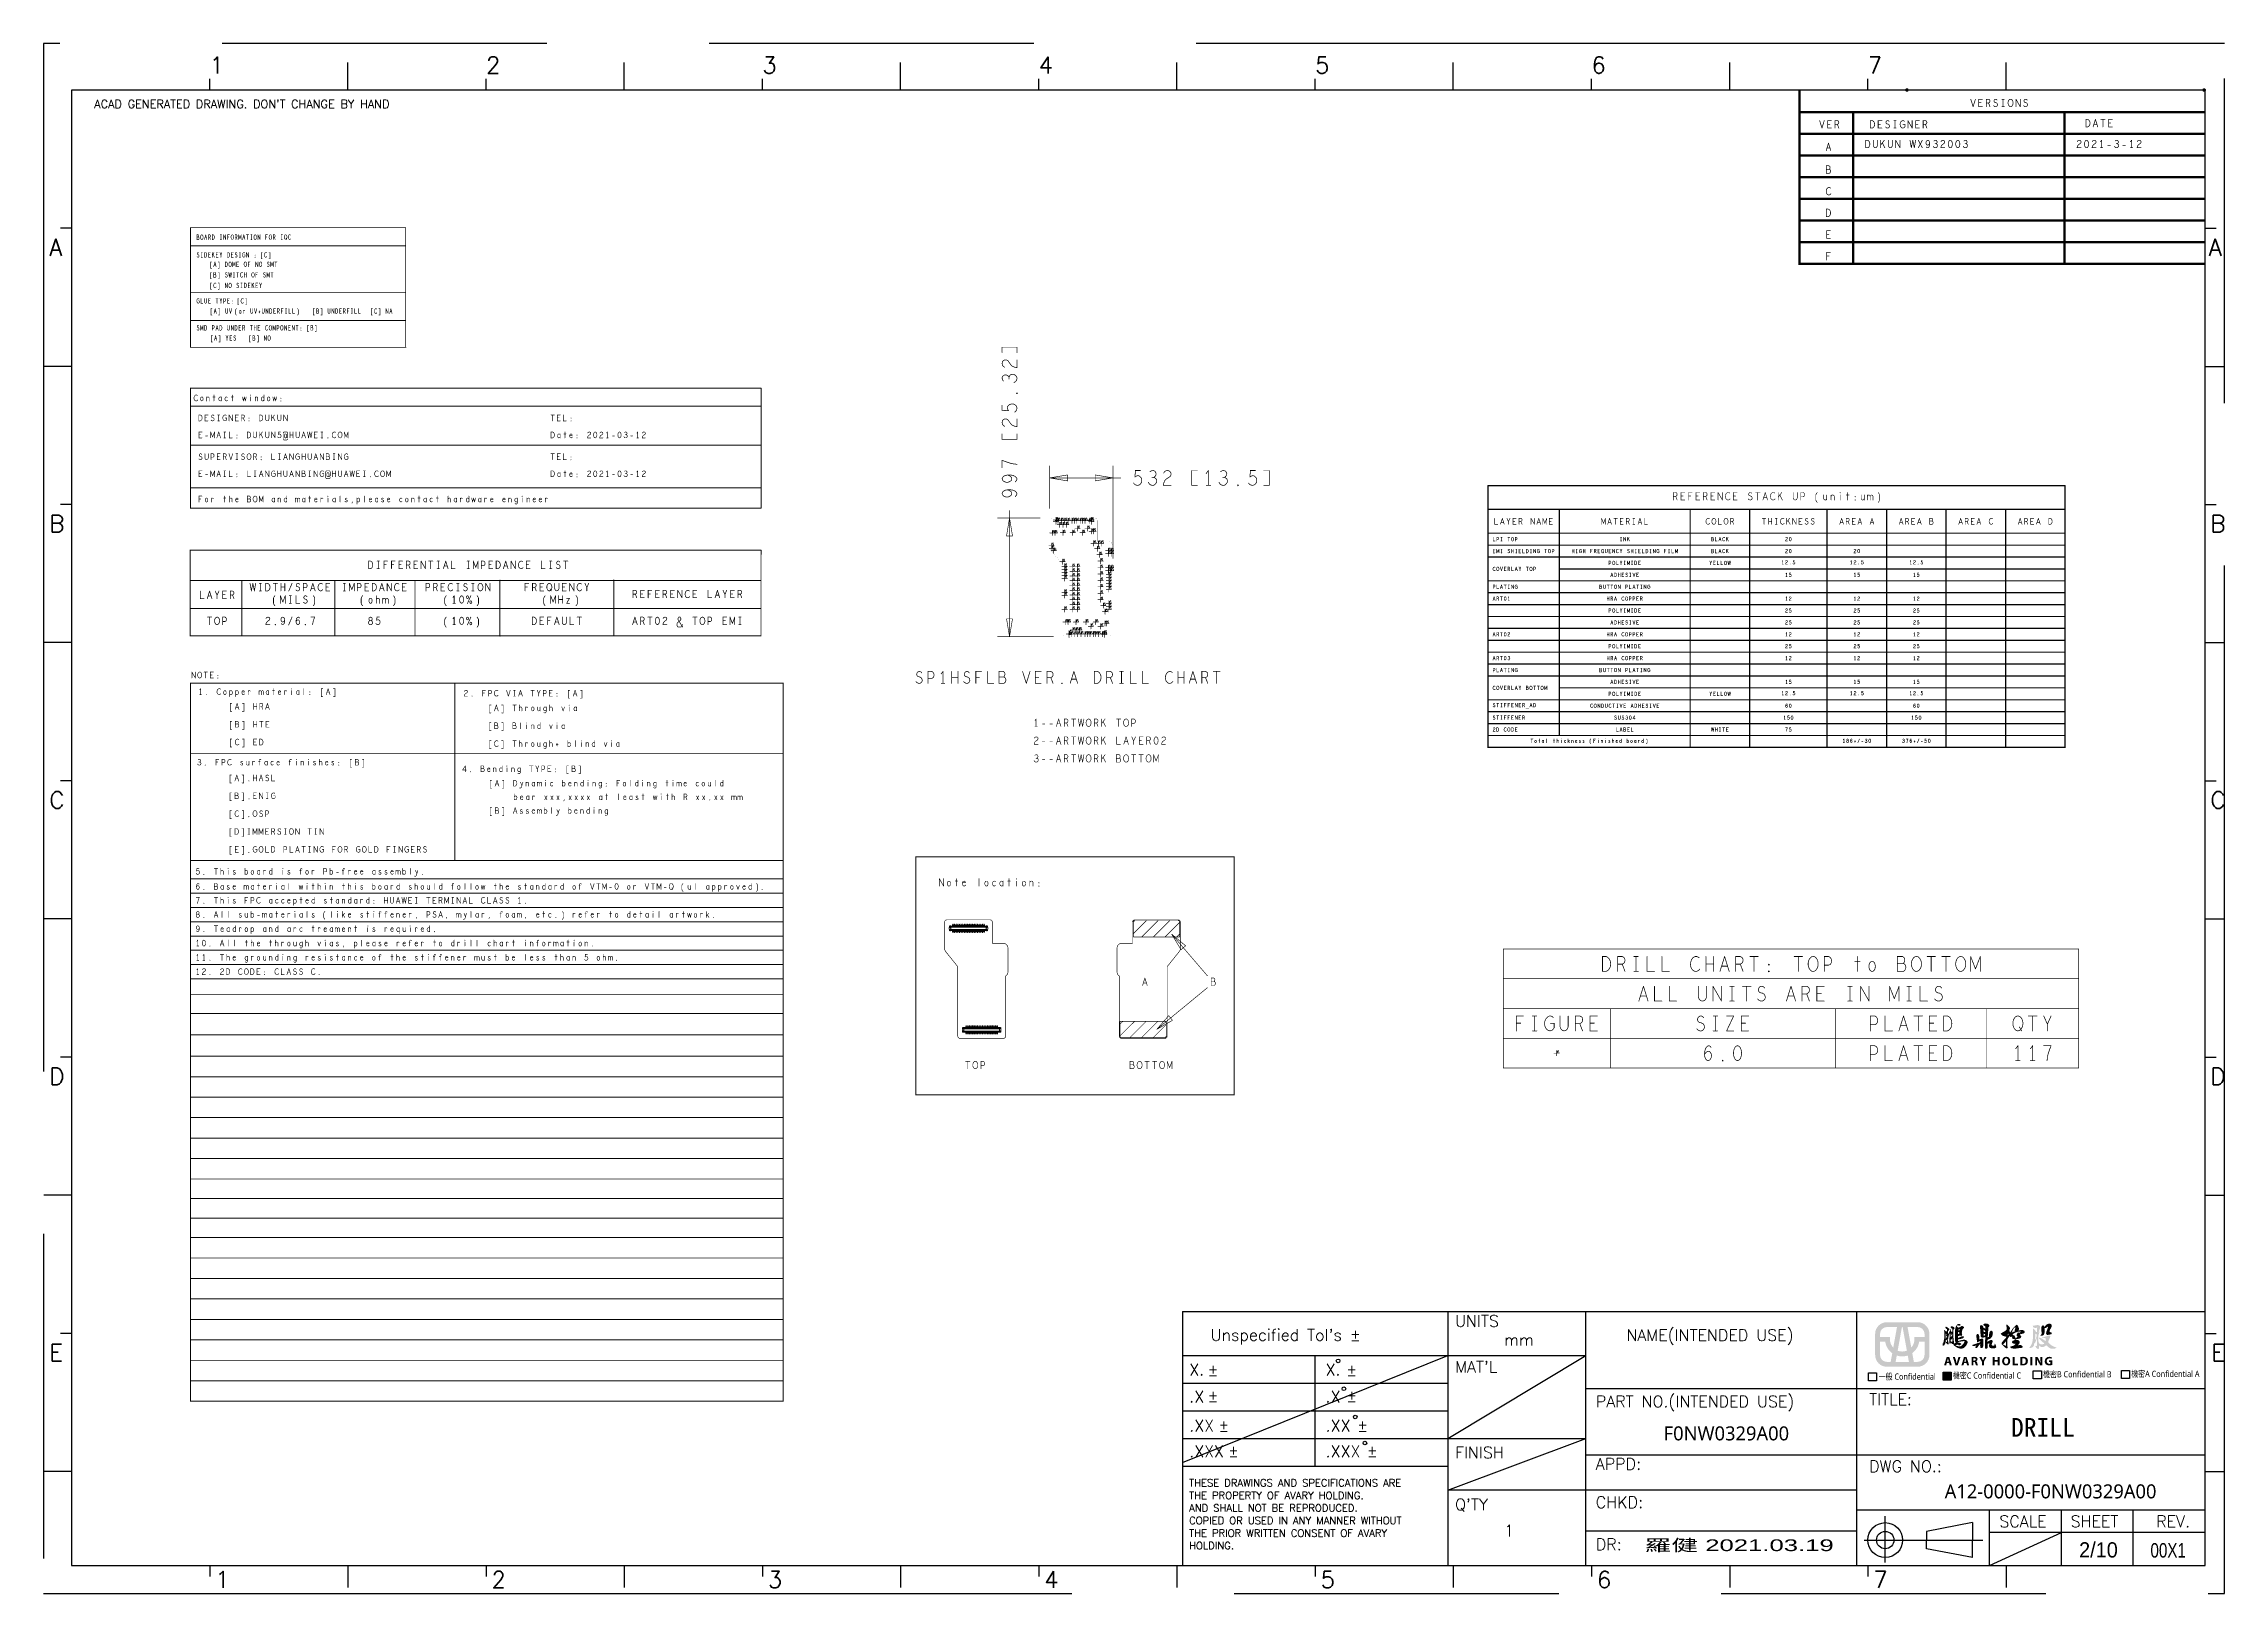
# Model space of a CAD drawing. Header units: millimetres. Extents: x 3362 to 3827, y -139 to 191.
import ezdxf

# ---------------------------------------------------------------- set-up
doc = ezdxf.new("R2010")
doc.units = ezdxf.units.MM
doc.header["$LTSCALE"] = 23.1
doc.linetypes.add('CENTER', pattern=[50.8, 31.75, -6.35, 6.35, -6.35])
doc.linetypes.add('PHANTOM', pattern=[29.5, 9.5, -1.5, 3, -1.5, 3, -1.5, 9.5])
doc.layers.get('0').update_dxf_attribs({"linetype": 'CONTINUOUS'})
doc.layers.add('0PAPERF', color=2, linetype='PHANTOM', plot=False)
doc.layers.add('图层 1', color=7, linetype='CONTINUOUS')
doc.styles.add('SIMPLEX', font='simplex.shx')
doc.styles.get("Standard").update_dxf_attribs({"font": 'simplex.shx', "width": 0.8})

msp = doc.modelspace()

# ---------------------------------------------------------------- texts
at = {"style": 'SIMPLEX'}
for s, height, p in [('1', 3.54, (3397.22, 185.02)), ('2', 3.54, (3456.21, 185.02)), ('3', 3.54, (3515.19, 185.02)), ('4', 3.54, (3574.18, 185.02)), ('5', 3.54, (3633.17, 185.02)), ('6', 3.54, (3692.15, 185.02)), ('7', 3.54, (3751.14, 185.02)), ('A', 3.59, (3363.01, 146.09)), ('A', 3.59, (3823.91, 146.09)), ('B', 3.59, (3363.01, 87.1)), ('B', 3.59, (3824.25, 87.1)), ('C', 3.59, (3363.01, 28.12)), ('C', 3.59, (3824.25, 28.12)), ('D', 3.59, (3363.01, -30.87)), ('D', 3.59, (3824.25, -30.87)), ("Unspecified Tol's %%p", 2.4774, (3610.86, -85.5)), ('UNITS', 2.477, (3663.03, -82.55)), ('E', 3.59, (3363.01, -89.86)), ('mm', 2.477, (3673.48, -86.54)), ('E', 3.59, (3824.42, -89.86)), ('X.', 2.477, (3606.3, -92.92)), ('%%p ', 2.477, (3610.22, -93.01)), ('X.', 2.477, (3635.41, -92.92)), ('%%p ', 2.477, (3639.82, -93.01)), ("MAT'L", 2.477, (3663.03, -92.33)), ('.X', 2.477, (3606.3, -98.68)), ('%%p ', 2.477, (3610.22, -98.56)), ('.X', 2.477, (3635.41, -98.68)), ('%%p ', 2.477, (3639.82, -98.56)), ('PART NO.(INTENDED USE)', 2.4774, (3693.07, -99.72)), ('TITLE:', 2.477, (3751.42, -99.25)), ('.XX', 2.477, (3606.3, -104.9)), ('%%p ', 2.477, (3612.51, -104.87)), ('.XX', 2.477, (3635.41, -104.9)), ('%%p ', 2.477, (3642.12, -104.87)), ('.XXX', 2.477, (3606.3, -110.37)), ('%%p ', 2.477, (3614.57, -110.28)), ('.XXX', 2.477, (3635.41, -110.37)), ('%%p ', 2.477, (3644.18, -110.28)), ('FINISH', 2.477, (3663.03, -110.61)), ('APPD:', 2.477, (3693.07, -113.05)), ('DWG NO.:', 2.477, (3751.42, -113.55)), ("Q'TY", 2.477, (3663.03, -121.71)), ('CHKD:', 2.477, (3693.07, -121.23)), ('1', 2.48, (3673.48, -127.27)), ('SCALE ', 2.477, (3779.21, -125.33)), ('SHEET', 2.477, (3794.42, -125.29)), ('REV.', 2.477, (3812.68, -125.33)), ('DR:', 2.477, (3693.07, -130.22)), ('1', 3.54, (3398.4, -138.27)), ('2', 3.54, (3457.39, -138.27)), ('3', 3.54, (3516.37, -138.27)), ('4', 3.54, (3575.36, -138.27)), ('5', 3.54, (3634.34, -138.27)), ('6', 3.54, (3693.33, -138.27)), ('7', 3.54, (3752.32, -138.27))]:
    msp.add_text(s, height=height, dxfattribs=at).set_placement(p)
at = {"color": 3, "style": 'SIMPLEX'}
for s, height, p in [("ACAD GENERATED DRAWING. DON'T CHANGE BY HAND", 1.7696, (3372.58, 177.61)), ('THESE DRAWINGS AND SPECIFICATIONS ARE', 1.5627, (3606.27, -116.64)), ('THE PROPERTY OF AVARY HOLDING.', 1.5627, (3606.27, -119.32)), ('AND SHALL NOT BE REPRODUCED. ', 1.5627, (3606.27, -122)), ('COPIED OR USED IN ANY MANNER WITHOUT', 1.5627, (3606.27, -124.68)), ('THE PRIOR WRITTEN CONSENT OF AVARY ', 1.5627, (3606.27, -127.36)), ('HOLDING. ', 1.563, (3606.27, -130.04))]:
    msp.add_text(s, height=height, dxfattribs=at).set_placement(p)
at = {"lineweight": 0, "style": 'SIMPLEX'}
msp.add_text('NAME(INTENDED USE)', height=2.4775, dxfattribs=at).set_placement((3699.6, -85.56))
at = {"color": 2, "attachment_point": 1}
for s, insert, char_height, width in [('{\\fMicrosoft JhengHei|b0|i0|c136|p18;\\C1;一般 Confidential}', (3753.45, -92.51), 1.318, 18.0768), ('{\\fMicrosoft JhengHei|b0|i0|c136|p18;\\C1;\\fMicrosoft JhengHei|b0|i0|c136|p18;機密C \\fMicrosoft JhengHei|b0|i0|c136|p18;Confidential C}', (3769.29, -92.28), 1.31796, 17.2124), ('{\\fMicrosoft JhengHei|b0|i0|c136|p18;\\C1;機密B Confidential B}', (3788.54, -92.02), 1.318, 17.2124), ('{\\fMicrosoft JhengHei|b0|i0|c136|p18;\\C1;機密A Confidential A}', (3807.36, -91.93), 1.318, 17.2124)]:
    msp.add_mtext(s, dxfattribs=dict(at, insert=insert, char_height=char_height, width=width))
at = {"insert": (3781.69, -102.01), "char_height": 4, "width": 32.4777, "attachment_point": 1}
msp.add_mtext('{\\fSimSun|b0|i0|c134|p2;\\W1;DRILL}', dxfattribs=at)
at = {"linetype": 'Continuous', "width": 70.8468, "attachment_point": 1}
for s, insert, char_height in [('{\\fMicrosoft JhengHei|b0|i0|c136|p18;\\W1;F0NW0329A00}', (3707.55, -103.79), 3), ('\\pt0.000162;{\\fPMingLiU|b0|i0|c136|p18;\\W2.09492x;羅健 2021.03.19}', (3703.47, -127.92), 2.5)]:
    msp.add_mtext(s, dxfattribs=dict(at, insert=insert, char_height=char_height))
at = {"color": 0, "attachment_point": 5}
for s, insert, char_height, width in [('{\\fMicrosoft JhengHei|b0|i0|c136|p18;\\W1;\\C256;A12-0000-F0NW0329A00}', (3790.13, -117.69), 3, 78.9417), ('{\\fPMingLiU|b0|i0|c136|p18;\\W1;2/10}', (3800.35, -130.18), 3.2481, 156.348), ('{\\fPMingLiU|b0|i0|c136|p18;00X1}', (3815.23, -130.28), 3.0944, 148.9487)]:
    msp.add_mtext(s, dxfattribs=dict(at, insert=insert, char_height=char_height, width=width))

# ---------------------------------------------------------------- blocks, each defined once
blk = doc.blocks.new('6')
at = {"layer": '图层 1', "true_color": 0xf50613}
h = blk.add_hatch(color=1, dxfattribs=at)
h.dxf.hatch_style = 2
edge = h.paths.add_edge_path()
edge.add_spline(control_points=[(-0.84, 7.1), (-0.84, 7.1), (0.89, -2.45), (0.89, -2.45), (0.31, -2.7), (-0.33, -2.83), (-1.01, -2.83), (-1.66, -2.83), (-2.28, -2.71), (-2.84, -2.48), (-2.84, -2.48), (-1.11, 7.1), (-1.11, 7.1), (-1.11, 7.1), (-0.84, 7.1), (-0.84, 7.1)], knot_values=[0, 0, 0, 0, 1, 1, 1, 2, 2, 2, 3, 3, 3, 4, 4, 4, 5, 5, 5, 5], degree=3, periodic=1)
edge = h.paths.add_edge_path()
edge.add_spline(control_points=[(5.31, 9.08), (5.31, 9.08), (-7.25, 9.08), (-7.25, 9.08), (-9.86, 9.08), (-11.98, 6.96), (-11.98, 4.35), (-11.98, 4.35), (-11.98, -4.27), (-11.98, -4.27), (-11.98, -6.88), (-9.86, -9), (-7.25, -9), (-7.25, -9), (5.31, -9), (5.31, -9), (7.91, -9), (10.04, -6.88), (10.04, -4.27), (10.04, -4.27), (10.04, 4.35), (10.04, 4.35), (10.04, 6.96), (7.91, 9.08), (5.31, 9.08)], knot_values=[0, 0, 0, 0, 0.352778, 0.352778, 0.352778, 0.705556, 0.705556, 0.705556, 1.058334, 1.058334, 1.058334, 1.411112, 1.411112, 1.411112, 1.76389, 1.76389, 1.76389, 2.116668, 2.116668, 2.116668, 2.469446, 2.469446, 2.469446, 2.822224, 2.822224, 2.822224, 2.822224], degree=3, periodic=0)
edge.add_line((5.31, 9.08), (5.31, 9.08))
edge = h.paths.add_edge_path()
edge.add_spline(control_points=[(8.06, 4.35), (8.06, 4.35), (8.06, 3.12), (8.06, 3.12), (8.06, 3.12), (3.96, 3.12), (3.96, 3.12), (3.96, 3.12), (3.96, 2.13), (3.96, 2.13), (3.96, 0.86), (3.47, -0.31), (2.68, -1.19), (2.68, -1.19), (1.17, 7.1), (1.17, 7.1), (1.17, 7.1), (5.31, 7.1), (5.31, 7.1), (6.82, 7.1), (8.06, 5.87), (8.06, 4.35)], knot_values=[0, 0, 0, 0, 0.352778, 0.352778, 0.352778, 0.705556, 0.705556, 0.705556, 1.058334, 1.058334, 1.058334, 1.411112, 1.411112, 1.411112, 1.76389, 1.76389, 1.76389, 2.116668, 2.116668, 2.116668, 2.469446, 2.469446, 2.469446, 2.469446], degree=3, periodic=0)
edge.add_line((8.06, 4.35), (8.06, 4.35))
edge = h.paths.add_edge_path()
edge.add_spline(control_points=[(-1.01, -4.81), (-0.22, -4.81), (0.54, -4.67), (1.25, -4.43), (1.25, -4.43), (1.72, -7.02), (1.72, -7.02), (1.72, -7.02), (-3.67, -7.02), (-3.67, -7.02), (-3.67, -7.02), (-3.2, -4.45), (-3.2, -4.45), (-2.51, -4.68), (-1.78, -4.81), (-1.01, -4.81)], knot_values=[0, 0, 0, 0, 0.352778, 0.352778, 0.352778, 0.705556, 0.705556, 0.705556, 1.058334, 1.058334, 1.058334, 1.411112, 1.411112, 1.411112, 1.76389, 1.76389, 1.76389, 1.76389], degree=3, periodic=0)
edge.add_line((-1.01, -4.81), (-1.01, -4.81))
edge = h.paths.add_edge_path()
edge.add_spline(control_points=[(-7.25, 7.1), (-7.25, 7.1), (-3.12, 7.1), (-3.12, 7.1), (-3.12, 7.1), (-4.63, -1.25), (-4.63, -1.25), (-5.46, -0.37), (-5.98, 0.82), (-5.98, 2.13), (-5.98, 2.13), (-5.98, 3.12), (-5.98, 3.12), (-5.98, 3.12), (-10, 3.12), (-10, 3.12), (-10, 3.12), (-10, 4.35), (-10, 4.35), (-10, 5.87), (-8.77, 7.1), (-7.25, 7.1)], knot_values=[0, 0, 0, 0, 0.352778, 0.352778, 0.352778, 0.705556, 0.705556, 0.705556, 1.058334, 1.058334, 1.058334, 1.411112, 1.411112, 1.411112, 1.76389, 1.76389, 1.76389, 2.116668, 2.116668, 2.116668, 2.469446, 2.469446, 2.469446, 2.469446], degree=3, periodic=0)
edge.add_line((-7.25, 7.1), (-7.25, 7.1))
edge = h.paths.add_edge_path()
edge.add_spline(control_points=[(-10, -4.27), (-10, -4.27), (-10, 1.14), (-10, 1.14), (-10, 1.14), (-7.89, 1.14), (-7.89, 1.14), (-7.61, -0.77), (-6.55, -2.44), (-5.04, -3.52), (-5.04, -3.52), (-5.68, -7.02), (-5.68, -7.02), (-5.68, -7.02), (-7.25, -7.02), (-7.25, -7.02), (-8.77, -7.02), (-10, -5.79), (-10, -4.27)], knot_values=[0, 0, 0, 0, 0.352778, 0.352778, 0.352778, 0.705556, 0.705556, 0.705556, 1.058334, 1.058334, 1.058334, 1.411112, 1.411112, 1.411112, 1.76389, 1.76389, 1.76389, 2.116668, 2.116668, 2.116668, 2.116668], degree=3, periodic=0)
edge.add_line((-10, -4.27), (-10, -4.27))
edge = h.paths.add_edge_path()
edge.add_spline(control_points=[(5.31, -7.02), (5.31, -7.02), (3.73, -7.02), (3.73, -7.02), (3.73, -7.02), (3.09, -3.47), (3.09, -3.47), (4.56, -2.39), (5.6, -0.75), (5.87, 1.14), (5.87, 1.14), (8.06, 1.14), (8.06, 1.14), (8.06, 1.14), (8.06, -4.27), (8.06, -4.27), (8.06, -5.79), (6.82, -7.02), (5.31, -7.02)], knot_values=[0, 0, 0, 0, 0.352778, 0.352778, 0.352778, 0.705556, 0.705556, 0.705556, 1.058334, 1.058334, 1.058334, 1.411112, 1.411112, 1.411112, 1.76389, 1.76389, 1.76389, 2.116668, 2.116668, 2.116668, 2.116668], degree=3, periodic=0)
edge.add_line((5.31, -7.02), (5.31, -7.02))
at = {"layer": '图层 1', "true_color": 0x000099}
h = blk.add_hatch(color=174, dxfattribs=at)
h.dxf.hatch_style = 2
edge = h.paths.add_edge_path()
edge.add_spline(control_points=[(21.7, 4.45), (21.7, 4.45), (21.7, 4.7), (21.7, 4.7), (21.7, 4.7), (21.7, 4.95), (21.7, 4.95), (21.7, 4.95), (21.7, 5.15), (21.7, 5.15), (21.73, 5.12), (21.77, 5.09), (21.81, 5.06), (21.86, 5.03), (21.91, 5.01), (21.97, 5.01), (22.03, 4.98), (22.09, 4.97), (22.13, 4.97), (22.13, 4.97), (22.24, 4.97), (22.24, 4.97), (22.24, 4.97), (22.24, 4.88), (22.24, 4.88), (22.24, 4.88), (22.24, 4.74), (22.24, 4.74), (22.24, 4.74), (22.24, 4.61), (22.24, 4.61), (22.24, 4.61), (22.24, 4.52), (22.24, 4.52), (22.24, 4.52), (22.2, 4.52), (22.2, 4.52), (22.14, 4.49), (22.08, 4.44), (22.02, 4.38), (21.93, 4.35), (21.82, 4.31), (21.7, 4.25), (21.7, 4.25), (21.7, 4.45), (21.7, 4.45)], knot_values=[0, 0, 0, 0, 1, 1, 1, 2, 2, 2, 3, 3, 3, 4, 4, 4, 5, 5, 5, 6, 6, 6, 7, 7, 7, 8, 8, 8, 9, 9, 9, 10, 10, 10, 11, 11, 11, 12, 12, 12, 13, 13, 13, 14, 14, 14, 15, 15, 15, 15], degree=3, periodic=1)
edge = h.paths.add_edge_path()
edge.add_spline(control_points=[(16.6, 4.04), (16.6, 4.21), (16.61, 4.34), (16.64, 4.43), (16.67, 4.46), (16.72, 4.44), (16.78, 4.38), (16.81, 4.35), (16.84, 4.28), (16.87, 4.16), (16.87, 4.16), (16.87, 3.88), (16.87, 3.88), (16.84, 3.82), (16.82, 3.78), (16.82, 3.75), (16.82, 3.63), (16.81, 3.52), (16.8, 3.43), (16.78, 3.34), (16.81, 3.32), (16.87, 3.36), (16.93, 3.41), (16.99, 3.46), (17.05, 3.52), (17.11, 3.58), (17.17, 3.63), (17.23, 3.66), (17.23, 3.66), (17.23, 3.59), (17.23, 3.59), (17.23, 3.59), (17.23, 3.5), (17.23, 3.5), (17.23, 3.5), (17.23, 3.39), (17.23, 3.39), (17.23, 3.39), (17.23, 3.3), (17.23, 3.3), (17.17, 3.27), (17.12, 3.22), (17.09, 3.16), (17.06, 3.07), (17.03, 2.97), (16.98, 2.85), (16.93, 2.72), (16.88, 2.63), (16.82, 2.57), (16.79, 2.48), (16.76, 2.42), (16.73, 2.39), (16.7, 2.48), (16.67, 2.61), (16.64, 2.78), (16.61, 2.94), (16.6, 3.15), (16.6, 3.41), (16.6, 3.41), (16.6, 4.04), (16.6, 4.04)], knot_values=[0, 0, 0, 0, 1, 1, 1, 2, 2, 2, 3, 3, 3, 4, 4, 4, 5, 5, 5, 6, 6, 6, 7, 7, 7, 8, 8, 8, 9, 9, 9, 10, 10, 10, 11, 11, 11, 12, 12, 12, 13, 13, 13, 14, 14, 14, 15, 15, 15, 16, 16, 16, 17, 17, 17, 18, 18, 18, 19, 19, 19, 20, 20, 20, 20], degree=3, periodic=1)
edge = h.paths.add_edge_path()
edge.add_spline(control_points=[(18.72, 4.06), (18.72, 4.34), (18.74, 4.49), (18.79, 4.52), (18.83, 4.55), (18.88, 4.49), (18.95, 4.34), (18.91, 4.19), (18.88, 4.04), (18.85, 3.91), (18.82, 3.77), (18.84, 3.7), (18.9, 3.7), (18.93, 3.73), (18.99, 3.79), (19.08, 3.88), (19.17, 3.97), (19.25, 4.05), (19.31, 4.11), (19.31, 4.11), (19.31, 4.06), (19.31, 4.06), (19.31, 4.06), (19.35, 4.02), (19.35, 4.02), (19.35, 4.02), (19.35, 3.97), (19.35, 3.97), (19.35, 3.97), (19.4, 3.93), (19.4, 3.93), (19.37, 3.9), (19.33, 3.84), (19.28, 3.75), (19.24, 3.66), (19.17, 3.55), (19.08, 3.43), (18.99, 3.31), (18.92, 3.22), (18.88, 3.16), (18.83, 3.1), (18.78, 3.07), (18.72, 3.07), (18.72, 3.07), (18.72, 4.06), (18.72, 4.06)], knot_values=[0, 0, 0, 0, 1, 1, 1, 2, 2, 2, 3, 3, 3, 4, 4, 4, 5, 5, 5, 6, 6, 6, 7, 7, 7, 8, 8, 8, 9, 9, 9, 10, 10, 10, 11, 11, 11, 12, 12, 12, 13, 13, 13, 14, 14, 14, 15, 15, 15, 15], degree=3, periodic=1)
edge = h.paths.add_edge_path()
edge.add_spline(control_points=[(25.27, 1.54), (25.12, 1.71), (24.91, 1.84), (24.64, 1.9), (24.34, 1.96), (24.07, 1.97), (23.83, 1.94), (23.58, 1.91), (23.37, 1.88), (23.19, 1.85), (22.76, 1.72), (22.15, 1.58), (22.15, 1.58), (22.12, 1.58), (22.09, 1.57), (22.04, 1.56), (22, 1.54), (21.94, 1.53), (21.88, 1.51), (21.82, 1.5), (21.77, 1.48), (21.72, 1.47), (21.68, 1.45), (21.64, 1.43), (21.61, 1.4), (21.61, 1.4), (21.61, 1.56), (21.61, 1.56), (21.61, 1.56), (21.61, 1.76), (21.61, 1.76), (21.64, 1.82), (21.66, 1.88), (21.68, 1.94), (21.69, 2), (21.7, 2.06), (21.7, 2.12), (21.7, 2.12), (21.79, 2.12), (21.79, 2.12), (21.82, 2.12), (21.87, 2.13), (21.93, 2.14), (21.99, 2.16), (22.04, 2.17), (22.09, 2.17), (22.11, 2.17), (22.12, 2.17), (22.14, 2.18), (22.14, 2.18), (22.15, 2.21), (22.15, 2.21), (22.15, 2.21), (22.53, 2.26), (22.68, 2.29), (22.84, 2.32), (23.19, 2.39), (23.19, 2.39), (23.37, 2.45), (23.56, 2.54), (23.76, 2.66), (23.95, 2.79), (24.07, 2.92), (24.1, 3.07), (24.16, 3.19), (24.08, 3.28), (23.87, 3.34), (23.71, 3.36), (23.53, 3.37), (23.35, 3.38), (23.14, 3.36), (22.94, 3.21), (22.75, 3.14), (22.55, 3.06), (22.15, 2.89), (22.15, 2.89), (22.09, 2.89), (22.03, 2.88), (21.97, 2.85), (21.91, 2.81), (21.86, 2.79), (21.81, 2.75), (21.77, 2.72), (21.73, 2.71), (21.7, 2.71), (21.7, 2.71), (21.7, 2.87), (21.7, 2.87), (21.7, 2.87), (21.7, 3.09), (21.7, 3.09), (21.7, 3.09), (21.7, 3.34), (21.7, 3.34), (21.7, 3.34), (21.7, 3.48), (21.7, 3.48), (21.7, 3.48), (22.36, 3.6), (22.6, 3.61), (22.84, 3.62), (22.93, 3.53), (23.04, 3.53), (23.15, 3.53), (23.26, 3.61), (23.26, 3.61), (23.28, 3.73), (23.3, 3.88), (23.33, 4.04), (23.36, 4.21), (23.36, 4.34), (23.33, 4.43), (23.3, 4.49), (23.25, 4.52), (23.19, 4.52), (23.19, 4.64), (23.21, 4.8), (23.24, 5.01), (23.24, 5.22), (23.28, 5.47), (23.37, 5.76), (23.46, 6.05), (23.57, 6.27), (23.69, 6.44), (23.81, 6.6), (23.92, 6.7), (24.01, 6.73), (24.07, 6.76), (24.1, 6.84), (24.1, 6.96), (24.07, 7.08), (23.96, 7.21), (23.78, 7.36), (23.6, 7.51), (23.42, 7.57), (23.24, 7.54), (23.06, 7.51), (22.92, 7.44), (22.83, 7.32), (22.8, 7.29), (22.76, 7.26), (22.7, 7.23), (22.61, 7.2), (22.5, 7.14), (22.38, 7.05), (22.23, 6.99), (22.12, 6.94), (22.06, 6.89), (22, 6.84), (21.97, 6.81), (21.97, 6.78), (21.97, 6.81), (21.93, 6.84), (21.84, 6.89), (21.75, 6.94), (21.63, 7.02), (21.48, 7.14), (21.32, 7.26), (21.25, 7.37), (21.25, 7.48), (21.25, 7.58), (21.3, 7.66), (21.39, 7.73), (21.45, 7.75), (21.52, 7.77), (21.61, 7.77), (21.67, 7.77), (21.77, 7.75), (21.91, 7.73), (22.04, 7.69), (22.16, 7.68), (22.27, 7.68), (22.37, 7.68), (22.47, 7.69), (22.56, 7.73), (22.65, 7.82), (22.7, 7.92), (22.7, 8.04), (22.7, 8.16), (22.59, 8.27), (22.38, 8.36), (22.2, 8.42), (22.02, 8.43), (21.84, 8.4), (21.66, 8.37), (21.54, 8.31), (21.48, 8.22), (21.3, 8.04), (21.12, 7.83), (20.96, 7.59), (20.79, 7.35), (20.67, 7.07), (20.59, 6.75), (20.52, 6.44), (20.48, 6.13), (20.48, 5.83), (20.48, 5.83), (20.48, 4.97), (20.48, 4.97), (20.48, 4.88), (20.47, 4.65), (20.44, 4.29), (20.41, 3.93), (20.39, 3.43), (20.39, 2.8), (20.36, 2.2), (20.39, 1.73), (20.48, 1.4), (20.54, 1.08), (20.63, 0.88), (20.74, 0.82), (20.81, 0.78), (20.86, 0.76), (20.86, 0.76), (20.62, 0.74), (20.13, 0.41), (20.13, 0.41), (20.13, 0.41), (20.08, 0.57), (20.08, 0.63), (20.04, 0.78), (20, 1.11), (19.94, 1.6), (19.88, 2.1), (19.82, 2.75), (19.76, 3.57), (19.7, 4.38), (19.68, 5), (19.71, 5.42), (19.74, 5.84), (19.8, 6.1), (19.89, 6.19), (20.13, 6.28), (20.26, 6.44), (20.26, 6.66), (20.26, 6.89), (20.08, 7.08), (19.74, 7.25), (19.39, 7.42), (19.12, 7.47), (18.92, 7.41), (18.73, 7.35), (18.64, 7.23), (18.67, 7.05), (18.7, 7.02), (18.73, 6.97), (18.74, 6.91), (18.76, 6.85), (18.81, 6.79), (18.9, 6.73), (18.96, 6.64), (19.02, 6.58), (19.08, 6.55), (19.17, 6.49), (19.25, 6.44), (19.31, 6.42), (19.31, 6.35), (19.31, 6.27), (19.33, 6.17), (19.34, 6.06), (19.35, 5.93), (19.35, 5.78), (19.35, 5.63), (19.36, 5.5), (19.37, 5.4), (19.39, 5.29), (19.4, 5.21), (19.4, 5.15), (19.31, 5.18), (19.22, 5.21), (19.13, 5.24), (19.13, 5.24), (18.85, 5.24), (18.85, 5.24), (18.82, 5.3), (18.8, 5.37), (18.79, 5.44), (18.77, 5.52), (18.76, 5.62), (18.74, 5.74), (18.73, 5.86), (18.7, 5.96), (18.65, 6.05), (18.61, 6.14), (18.57, 6.23), (18.54, 6.33), (18.51, 6.35), (18.49, 6.37), (18.47, 6.37), (18.46, 6.37), (18.43, 6.33), (18.4, 6.23), (18.37, 6.14), (18.36, 6.02), (18.36, 5.87), (18.36, 5.87), (18.36, 5.51), (18.36, 5.51), (18.24, 5.3), (18.13, 5.09), (18.04, 4.88), (17.92, 4.67), (17.8, 4.44), (17.68, 4.2), (17.68, 4.26), (17.67, 4.34), (17.66, 4.45), (17.64, 4.55), (17.63, 4.67), (17.63, 4.81), (17.63, 4.95), (17.63, 5.06), (17.61, 5.15), (17.6, 5.24), (17.59, 5.33), (17.59, 5.42), (17.68, 5.48), (17.79, 5.57), (17.91, 5.69), (18.03, 5.81), (18.12, 5.95), (18.18, 6.1), (18.24, 6.25), (18.21, 6.37), (18.09, 6.46), (17.97, 6.55), (17.83, 6.63), (17.68, 6.69), (17.44, 6.93), (17.2, 7.1), (16.96, 7.21), (16.72, 7.31), (16.58, 7.28), (16.55, 7.12), (16.52, 6.95), (16.58, 6.78), (16.73, 6.6), (16.88, 6.42), (17.05, 6.31), (17.23, 6.28), (17.23, 6.28), (17.23, 6.05), (17.23, 6.05), (17.23, 6.05), (17.23, 5.74), (17.23, 5.74), (17.23, 5.74), (17.23, 5.42), (17.23, 5.42), (17.23, 5.42), (17.23, 5.26), (17.23, 5.26), (17.23, 5.25), (17.21, 5.25), (17.16, 5.29), (17.12, 5.31), (17.05, 5.34), (16.96, 5.35), (16.87, 5.37), (16.76, 5.39), (16.64, 5.42), (16.61, 5.45), (16.58, 5.5), (16.55, 5.56), (16.52, 5.59), (16.49, 5.63), (16.46, 5.69), (16.4, 5.75), (16.35, 5.81), (16.32, 5.87), (16.29, 5.9), (16.26, 5.93), (16.23, 5.96), (16.14, 5.99), (16.08, 5.95), (16.05, 5.83), (16.02, 5.68), (16.02, 5.44), (16.05, 5.1), (16.08, 4.77), (16.11, 4.41), (16.14, 4.02), (16.14, 4.02), (16.14, 3.25), (16.14, 3.25), (16.11, 2.95), (16.07, 2.59), (16.01, 2.17), (15.92, 1.75), (15.84, 1.38), (15.78, 1.08), (15.69, 0.78), (15.63, 0.56), (15.6, 0.4), (15.57, 0.4), (15.55, 0.42), (15.53, 0.45), (15.52, 0.48), (15.5, 0.51), (15.47, 0.54), (15.44, 0.48), (15.42, 0.43), (15.42, 0.4), (15.36, 0.13), (15.35, -0.09), (15.38, -0.27), (15.41, -0.48), (15.51, -0.56), (15.69, -0.5), (15.87, -0.44), (16.04, -0.3), (16.19, -0.09), (16.31, 0.12), (16.4, 0.3), (16.46, 0.45), (16.46, 0.45), (16.46, 0.54), (16.46, 0.54), (16.46, 0.57), (16.48, 0.63), (16.51, 0.72), (16.51, 0.78), (16.51, 0.84), (16.53, 0.9), (16.54, 0.96), (16.55, 1.02), (16.55, 1.08), (16.58, 1.02), (16.64, 0.92), (16.73, 0.79), (16.82, 0.65), (16.94, 0.5), (17.09, 0.34), (17.24, 0.17), (17.38, 0.07), (17.5, 0.04), (17.62, 0.01), (17.71, 0.04), (17.77, 0.13), (17.8, 0.13), (17.83, 0.16), (17.86, 0.22), (17.86, 0.22), (17.86, 0.4), (17.86, 0.4), (17.89, 0.47), (17.89, 0.54), (17.86, 0.63), (17.83, 0.69), (17.8, 0.75), (17.77, 0.81), (17.71, 0.93), (17.66, 1.16), (17.63, 1.49), (17.6, 1.79), (17.63, 2.2), (17.7, 2.71), (17.78, 3.22), (17.88, 3.64), (18, 3.97), (18.09, 4.28), (18.18, 4.49), (18.27, 4.61), (18.24, 4.49), (18.22, 4.35), (18.22, 4.2), (18.22, 4.2), (18.22, 3.7), (18.22, 3.7), (18.22, 3.7), (18.22, 3.21), (18.22, 3.21), (18.22, 3.06), (18.22, 2.88), (18.2, 2.66), (18.18, 2.45), (18.18, 2.21), (18.18, 1.92), (18.18, 1.92), (18.18, 1.17), (18.18, 1.17), (18.18, 0.96), (18.18, 0.79), (18.2, 0.65), (18.22, 0.52), (18.25, 0.4), (18.31, 0.31), (18.37, 0.22), (18.43, 0.21), (18.49, 0.27), (18.55, 0.3), (18.58, 0.38), (18.58, 0.5), (18.58, 0.62), (18.57, 0.72), (18.54, 0.81), (18.63, 0.78), (18.72, 0.72), (18.81, 0.63), (18.9, 0.54), (19.02, 0.45), (19.17, 0.36), (19.29, 0.27), (19.41, 0.21), (19.53, 0.18), (19.65, 0.15), (19.77, 0.13), (19.89, 0.13), (19.83, 0.01), (19.82, -0.09), (19.85, -0.18), (19.9, -0.29), (20.01, -0.39), (20.18, -0.5), (20.18, -0.5), (20.18, -0.5), (20.19, -0.5), (20.41, -0.67), (20.77, -0.88), (20.91, -1), (20.94, -1.02), (20.98, -1.04), (21.02, -1.07), (21.02, -1.08), (21.02, -1.08), (21.02, -1.09), (21.08, -1.12), (21.16, -1.16), (21.25, -1.22), (21.34, -1.25), (21.45, -1.3), (21.57, -1.36), (21.9, -1.51), (22.29, -1.61), (22.74, -1.67), (23.19, -1.7), (23.66, -1.57), (24.14, -1.27), (24.59, -0.94), (24.93, -0.56), (25.16, -0.14), (25.38, 0.29), (25.53, 0.66), (25.59, 0.99), (25.53, 1.17), (25.42, 1.35), (25.27, 1.54)], knot_values=[0, 0, 0, 0, 0.352778, 0.352778, 0.352778, 0.705556, 0.705556, 0.705556, 1.058334, 1.058334, 1.058334, 1.411112, 1.411112, 1.411112, 1.76389, 1.76389, 1.76389, 2.116668, 2.116668, 2.116668, 2.469446, 2.469446, 2.469446, 2.822224, 2.822224, 2.822224, 3.175002, 3.175002, 3.175002, 3.52778, 3.52778, 3.52778, 3.880558, 3.880558, 3.880558, 4.233336, 4.233336, 4.233336, 4.586114, 4.586114, 4.586114, 4.938892, 4.938892, 4.938892, 5.29167, 5.29167, 5.29167, 5.644448, 5.644448, 5.644448, 5.997226, 5.997226, 5.997226, 6.350004, 6.350004, 6.350004, 6.702782, 6.702782, 6.702782, 7.05556, 7.05556, 7.05556, 7.408338, 7.408338, 7.408338, 7.761116, 7.761116, 7.761116, 8.113894, 8.113894, 8.113894, 8.466672, 8.466672, 8.466672, 8.81945, 8.81945, 8.81945, 9.172228, 9.172228, 9.172228, 9.525006, 9.525006, 9.525006, 9.877784, 9.877784, 9.877784, 10.230562, 10.230562, 10.230562, 10.58334, 10.58334, 10.58334, 10.936118, 10.936118, 10.936118, 11.288896, 11.288896, 11.288896, 11.641674, 11.641674, 11.641674, 11.994452, 11.994452, 11.994452, 12.34723, 12.34723, 12.34723, 12.700008, 12.700008, 12.700008, 13.052786, 13.052786, 13.052786, 13.405564, 13.405564, 13.405564, 13.758342, 13.758342, 13.758342, 14.11112, 14.11112, 14.11112, 14.463898, 14.463898, 14.463898, 14.816676, 14.816676, 14.816676, 15.169454, 15.169454, 15.169454, 15.522232, 15.522232, 15.522232, 15.87501, 15.87501, 15.87501, 16.227788, 16.227788, 16.227788, 16.580566, 16.580566, 16.580566, 16.933344, 16.933344, 16.933344, 17.286123, 17.286123, 17.286123, 17.638901, 17.638901, 17.638901, 17.991679, 17.991679, 17.991679, 18.344457, 18.344457, 18.344457, 18.697235, 18.697235, 18.697235, 19.050013, 19.050013, 19.050013, 19.402791, 19.402791, 19.402791, 19.755569, 19.755569, 19.755569, 20.108347, 20.108347, 20.108347, 20.461125, 20.461125, 20.461125, 20.813903, 20.813903, 20.813903, 21.166681, 21.166681, 21.166681, 21.519459, 21.519459, 21.519459, 21.872237, 21.872237, 21.872237, 22.225015, 22.225015, 22.225015, 22.577793, 22.577793, 22.577793, 22.930571, 22.930571, 22.930571, 23.283349, 23.283349, 23.283349, 23.636127, 23.636127, 23.636127, 23.988905, 23.988905, 23.988905, 24.341683, 24.341683, 24.341683, 24.694461, 24.694461, 24.694461, 25.047239, 25.047239, 25.047239, 25.400017, 25.400017, 25.400017, 25.752795, 25.752795, 25.752795, 26.105573, 26.105573, 26.105573, 26.458351, 26.458351, 26.458351, 26.811129, 26.811129, 26.811129, 27.163907, 27.163907, 27.163907, 27.516685, 27.516685, 27.516685, 27.869463, 27.869463, 27.869463, 28.222241, 28.222241, 28.222241, 28.575019, 28.575019, 28.575019, 28.927797, 28.927797, 28.927797, 29.280575, 29.280575, 29.280575, 29.633353, 29.633353, 29.633353, 29.986131, 29.986131, 29.986131, 30.338909, 30.338909, 30.338909, 30.691687, 30.691687, 30.691687, 31.044465, 31.044465, 31.044465, 31.397243, 31.397243, 31.397243, 31.750021, 31.750021, 31.750021, 32.102799, 32.102799, 32.102799, 32.455577, 32.455577, 32.455577, 32.808355, 32.808355, 32.808355, 33.161133, 33.161133, 33.161133, 33.513911, 33.513911, 33.513911, 33.866689, 33.866689, 33.866689, 34.219467, 34.219467, 34.219467, 34.572245, 34.572245, 34.572245, 34.925023, 34.925023, 34.925023, 35.277801, 35.277801, 35.277801, 35.630579, 35.630579, 35.630579, 35.983357, 35.983357, 35.983357, 36.336135, 36.336135, 36.336135, 36.688913, 36.688913, 36.688913, 37.041691, 37.041691, 37.041691, 37.394469, 37.394469, 37.394469, 37.747247, 37.747247, 37.747247, 38.100025, 38.100025, 38.100025, 38.452803, 38.452803, 38.452803, 38.805581, 38.805581, 38.805581, 39.158359, 39.158359, 39.158359, 39.511137, 39.511137, 39.511137, 39.863915, 39.863915, 39.863915, 40.216693, 40.216693, 40.216693, 40.569471, 40.569471, 40.569471, 40.922249, 40.922249, 40.922249, 41.275027, 41.275027, 41.275027, 41.627805, 41.627805, 41.627805, 41.980583, 41.980583, 41.980583, 42.333361, 42.333361, 42.333361, 42.686139, 42.686139, 42.686139, 43.038917, 43.038917, 43.038917, 43.391695, 43.391695, 43.391695, 43.744473, 43.744473, 43.744473, 44.097251, 44.097251, 44.097251, 44.450029, 44.450029, 44.450029, 44.802807, 44.802807, 44.802807, 45.155585, 45.155585, 45.155585, 45.508363, 45.508363, 45.508363, 45.861141, 45.861141, 45.861141, 46.213919, 46.213919, 46.213919, 46.566697, 46.566697, 46.566697, 46.919475, 46.919475, 46.919475, 47.272253, 47.272253, 47.272253, 47.625031, 47.625031, 47.625031, 47.977809, 47.977809, 47.977809, 48.330587, 48.330587, 48.330587, 48.683365, 48.683365, 48.683365, 49.036143, 49.036143, 49.036143, 49.388921, 49.388921, 49.388921, 49.741699, 49.741699, 49.741699, 50.094477, 50.094477, 50.094477, 50.447255, 50.447255, 50.447255, 50.800033, 50.800033, 50.800033, 51.152812, 51.152812, 51.152812, 51.50559, 51.50559, 51.50559, 51.858368, 51.858368, 51.858368, 52.211146, 52.211146, 52.211146, 52.563924, 52.563924, 52.563924, 52.916702, 52.916702, 52.916702, 53.26948, 53.26948, 53.26948, 53.622258, 53.622258, 53.622258, 53.975036, 53.975036, 53.975036, 54.327814, 54.327814, 54.327814, 54.680592, 54.680592, 54.680592, 55.03337, 55.03337, 55.03337, 55.386148, 55.386148, 55.386148, 55.738926, 55.738926, 55.738926, 56.091704, 56.091704, 56.091704, 56.444482, 56.444482, 56.444482, 56.79726, 56.79726, 56.79726, 57.150038, 57.150038, 57.150038, 57.502816, 57.502816, 57.502816, 57.855594, 57.855594, 57.855594, 58.208372, 58.208372, 58.208372, 58.56115, 58.56115, 58.56115, 58.913928, 58.913928, 58.913928, 59.266706, 59.266706, 59.266706, 59.619484, 59.619484, 59.619484, 59.972262, 59.972262, 59.972262, 60.32504, 60.32504, 60.32504, 60.677818, 60.677818, 60.677818, 61.030596, 61.030596, 61.030596, 61.383374, 61.383374, 61.383374, 61.736152, 61.736152, 61.736152, 62.08893, 62.08893, 62.08893, 62.441708, 62.441708, 62.441708, 62.794486, 62.794486, 62.794486, 63.147264, 63.147264, 63.147264, 63.500042, 63.500042, 63.500042, 63.85282, 63.85282, 63.85282, 64.205598, 64.205598, 64.205598, 64.205598], degree=3, periodic=0)
edge.add_line((25.27, 1.54), (25.27, 1.54))
edge = h.paths.add_edge_path()
edge.add_spline(control_points=[(21.84, 6.01), (21.87, 6.07), (21.93, 6.11), (22.02, 6.14), (22.11, 6.17), (22.19, 6.19), (22.27, 6.19), (22.27, 6.19), (22.47, 6.19), (22.47, 6.19), (22.44, 6.16), (22.42, 6.13), (22.42, 6.1), (22.39, 6.07), (22.36, 6.04), (22.33, 6.01), (22.33, 5.95), (22.32, 5.92), (22.29, 5.92), (22.29, 5.89), (22.27, 5.86), (22.24, 5.83), (22.24, 5.83), (22.15, 5.83), (22.15, 5.83), (22.15, 5.83), (22.02, 5.83), (22.02, 5.83), (22.02, 5.83), (21.88, 5.83), (21.88, 5.83), (21.88, 5.83), (21.79, 5.83), (21.79, 5.83), (21.79, 5.89), (21.81, 5.95), (21.84, 6.01)], knot_values=[0, 0, 0, 0, 0.352778, 0.352778, 0.352778, 0.705556, 0.705556, 0.705556, 1.058334, 1.058334, 1.058334, 1.411112, 1.411112, 1.411112, 1.76389, 1.76389, 1.76389, 2.116668, 2.116668, 2.116668, 2.469446, 2.469446, 2.469446, 2.822224, 2.822224, 2.822224, 3.175002, 3.175002, 3.175002, 3.52778, 3.52778, 3.52778, 3.880558, 3.880558, 3.880558, 4.233336, 4.233336, 4.233336, 4.233336], degree=3, periodic=0)
edge.add_line((21.84, 6.01), (21.84, 6.01))
edge = h.paths.add_edge_path()
edge.add_spline(control_points=[(17.3, 1.92), (17.28, 1.84), (17.27, 1.76), (17.25, 1.67), (17.24, 1.58), (17.23, 1.5), (17.23, 1.42), (17.23, 1.42), (17.23, 1.22), (17.23, 1.22), (17.23, 1.16), (17.21, 1.11), (17.18, 1.08), (17.15, 1.02), (17.09, 1.01), (17, 1.04), (16.91, 1.07), (16.84, 1.11), (16.78, 1.17), (16.69, 1.2), (16.64, 1.23), (16.64, 1.24), (16.64, 1.24), (16.64, 1.35), (16.64, 1.35), (16.64, 1.35), (16.64, 1.49), (16.64, 1.49), (16.64, 1.49), (16.64, 1.67), (16.64, 1.67), (16.64, 1.67), (16.64, 1.76), (16.64, 1.76), (16.7, 1.73), (16.75, 1.73), (16.78, 1.76), (16.84, 1.76), (16.9, 1.79), (16.96, 1.85), (17.02, 1.91), (17.08, 1.96), (17.14, 2.01), (17.2, 2.05), (17.26, 2.09), (17.32, 2.12), (17.32, 2.06), (17.31, 1.99), (17.3, 1.92)], knot_values=[0, 0, 0, 0, 0.352778, 0.352778, 0.352778, 0.705556, 0.705556, 0.705556, 1.058334, 1.058334, 1.058334, 1.411112, 1.411112, 1.411112, 1.76389, 1.76389, 1.76389, 2.116668, 2.116668, 2.116668, 2.469446, 2.469446, 2.469446, 2.822224, 2.822224, 2.822224, 3.175002, 3.175002, 3.175002, 3.52778, 3.52778, 3.52778, 3.880558, 3.880558, 3.880558, 4.233336, 4.233336, 4.233336, 4.586114, 4.586114, 4.586114, 4.938892, 4.938892, 4.938892, 5.29167, 5.29167, 5.29167, 5.644448, 5.644448, 5.644448, 5.644448], degree=3, periodic=0)
edge.add_line((17.3, 1.92), (17.3, 1.92))
edge = h.paths.add_edge_path()
edge.add_spline(control_points=[(19.42, 1.63), (19.4, 1.51), (19.4, 1.4), (19.4, 1.31), (19.4, 1.25), (19.37, 1.2), (19.31, 1.17), (19.28, 1.11), (19.22, 1.1), (19.13, 1.13), (19.04, 1.13), (18.96, 1.16), (18.9, 1.22), (18.81, 1.25), (18.76, 1.29), (18.74, 1.33), (18.73, 1.38), (18.72, 1.42), (18.72, 1.47), (18.72, 1.47), (18.72, 1.67), (18.72, 1.67), (18.72, 1.67), (18.72, 1.87), (18.72, 1.87), (18.72, 1.87), (18.72, 2.03), (18.72, 2.03), (18.81, 2.03), (18.9, 2.05), (18.99, 2.08), (19.05, 2.14), (19.11, 2.21), (19.17, 2.3), (19.2, 2.39), (19.24, 2.48), (19.28, 2.57), (19.33, 2.66), (19.37, 2.74), (19.4, 2.8), (19.4, 2.8), (19.4, 2.48), (19.4, 2.48), (19.4, 2.36), (19.4, 2.22), (19.42, 2.05), (19.43, 1.89), (19.43, 1.75), (19.42, 1.63)], knot_values=[0, 0, 0, 0, 0.352778, 0.352778, 0.352778, 0.705556, 0.705556, 0.705556, 1.058334, 1.058334, 1.058334, 1.411112, 1.411112, 1.411112, 1.76389, 1.76389, 1.76389, 2.116668, 2.116668, 2.116668, 2.469446, 2.469446, 2.469446, 2.822224, 2.822224, 2.822224, 3.175002, 3.175002, 3.175002, 3.52778, 3.52778, 3.52778, 3.880558, 3.880558, 3.880558, 4.233336, 4.233336, 4.233336, 4.586114, 4.586114, 4.586114, 4.938892, 4.938892, 4.938892, 5.29167, 5.29167, 5.29167, 5.644448, 5.644448, 5.644448, 5.644448], degree=3, periodic=0)
edge.add_line((19.42, 1.63), (19.42, 1.63))
edge = h.paths.add_edge_path()
edge.add_spline(control_points=[(24.14, 0.81), (24.05, 0.63), (23.92, 0.44), (23.76, 0.25), (23.59, 0.05), (23.43, -0.12), (23.28, -0.25), (23.13, -0.38), (23.01, -0.5), (22.92, -0.59), (22.83, -0.65), (22.7, -0.69), (22.52, -0.72), (22.33, -0.75), (22.11, -0.74), (21.84, -0.68), (21.57, -0.62), (21.34, -0.57), (21.16, -0.54), (20.98, -0.48), (20.84, -0.44), (20.75, -0.41), (20.72, -0.38), (20.72, -0.34), (20.75, -0.29), (20.78, -0.25), (20.84, -0.21), (20.93, -0.18), (21.02, -0.15), (21.1, -0.12), (21.16, -0.09), (21.18, -0.09), (21.19, -0.09), (21.2, -0.09), (21.2, -0.09), (21.21, -0.09), (21.21, -0.09), (21.21, -0.09), (21.21, -0.09), (21.22, -0.09), (21.25, -0.08), (21.27, -0.07), (21.28, -0.06), (21.29, -0.06), (21.3, -0.06), (21.3, -0.05), (21.3, -0.06), (21.31, -0.06), (21.31, -0.06), (21.31, -0.06), (21.31, -0.05), (21.31, -0.05), (21.35, -0.04), (21.39, -0.03), (21.42, -0.03), (21.49, -0.04), (21.71, -0.05), (21.79, -0.13), (21.82, -0.15), (21.84, -0.18), (21.87, -0.2), (21.93, -0.26), (21.97, -0.32), (22, -0.38), (22.03, -0.45), (22.06, -0.49), (22.09, -0.52), (22.12, -0.52), (22.15, -0.51), (22.18, -0.48), (22.18, -0.38), (22.24, -0.3), (22.34, -0.23), (22.45, -0.15), (22.57, -0.09), (22.73, -0.02), (22.91, 0.01), (23, 0.07), (23, 0.16), (23.03, 0.22), (23, 0.29), (22.91, 0.38), (22.85, 0.44), (22.78, 0.5), (22.7, 0.54), (22.63, 0.59), (22.52, 0.63), (22.39, 0.68), (22.25, 0.72), (22.12, 0.76), (22, 0.79), (21.97, 0.79), (21.95, 0.8), (21.92, 0.8), (21.92, 0.8), (21.75, 0.9), (21.44, 0.87), (21.36, 0.87), (21.27, 0.88), (21.2, 0.9), (21.23, 0.9), (21.4, 0.94), (21.7, 1.01), (22, 1.09), (22.42, 1.17), (22.94, 1.26), (23.47, 1.35), (23.84, 1.4), (24.05, 1.4), (24.29, 1.37), (24.4, 1.31), (24.37, 1.22), (24.31, 1.1), (24.23, 0.96), (24.14, 0.81)], knot_values=[0, 0, 0, 0, 0.352778, 0.352778, 0.352778, 0.705556, 0.705556, 0.705556, 1.058334, 1.058334, 1.058334, 1.411112, 1.411112, 1.411112, 1.76389, 1.76389, 1.76389, 2.116668, 2.116668, 2.116668, 2.469446, 2.469446, 2.469446, 2.822224, 2.822224, 2.822224, 3.175002, 3.175002, 3.175002, 3.52778, 3.52778, 3.52778, 3.880558, 3.880558, 3.880558, 4.233336, 4.233336, 4.233336, 4.586114, 4.586114, 4.586114, 4.938892, 4.938892, 4.938892, 5.29167, 5.29167, 5.29167, 5.644448, 5.644448, 5.644448, 5.997226, 5.997226, 5.997226, 6.350004, 6.350004, 6.350004, 6.702782, 6.702782, 6.702782, 7.05556, 7.05556, 7.05556, 7.408338, 7.408338, 7.408338, 7.761116, 7.761116, 7.761116, 8.113894, 8.113894, 8.113894, 8.466672, 8.466672, 8.466672, 8.81945, 8.81945, 8.81945, 9.172228, 9.172228, 9.172228, 9.525006, 9.525006, 9.525006, 9.877784, 9.877784, 9.877784, 10.230562, 10.230562, 10.230562, 10.58334, 10.58334, 10.58334, 10.936118, 10.936118, 10.936118, 11.288896, 11.288896, 11.288896, 11.641674, 11.641674, 11.641674, 11.994452, 11.994452, 11.994452, 12.34723, 12.34723, 12.34723, 12.700008, 12.700008, 12.700008, 13.052786, 13.052786, 13.052786, 13.405564, 13.405564, 13.405564, 13.405564], degree=3, periodic=0)
edge.add_line((24.14, 0.81), (24.14, 0.81))
h = blk.add_hatch(color=174, dxfattribs=at)
h.dxf.hatch_style = 2
edge = h.paths.add_edge_path()
edge.add_spline(control_points=[(31.89, 2.17), (31.83, 2.29), (31.67, 2.43), (31.41, 2.41), (31.15, 2.37), (30.91, 2.33), (30.7, 2.24), (30.48, 2.15), (30.33, 2.1), (30.24, 2.1), (30.24, 2.13), (30.26, 2.26), (30.29, 2.49), (30.32, 2.71), (30.31, 3.01), (30.27, 3.39), (30.22, 3.77), (30.12, 4.03), (29.97, 4.18), (29.82, 4.3), (29.66, 4.35), (29.5, 4.32), (29.33, 4.29), (29.22, 4.15), (29.16, 3.91), (29.1, 3.67), (29.1, 3.31), (29.16, 2.83), (29.22, 2.34), (29.27, 1.96), (29.32, 1.67), (29.36, 1.39), (29.38, 1.2), (29.38, 1.11), (29.38, 1.08), (29.37, 1.05), (29.36, 1.03), (29.36, 1.02), (29.36, 1.01), (29.36, 1.01), (29.35, 0.87), (29.49, 0.92), (29.66, 1), (29.74, 1.06), (29.84, 1.11), (29.97, 1.15), (30.01, 1.17), (30.04, 1.18), (30.07, 1.19), (30.21, 1.24), (30.35, 1.29), (30.47, 1.33), (30.59, 1.37), (30.7, 1.29), (30.76, 1.35), (30.76, 1.23), (30.73, 1.13), (30.67, 1.04), (30.61, 0.95), (30.49, 0.86), (30.31, 0.79), (30.12, 0.71), (29.96, 0.66), (29.81, 0.63), (29.76, 0.62), (29.72, 0.61), (29.68, 0.6), (29.65, 0.6), (29.62, 0.59), (29.6, 0.58), (29.55, 0.57), (29.52, 0.55), (29.49, 0.54), (29.49, 0.54), (29.49, 0.55), (29.49, 0.55), (29.16, 0.44), (28.77, 0.27), (28.77, 0.27), (28.74, 0.26), (28.71, 0.24), (28.68, 0.22), (28.41, 0.13), (28.17, 0.06), (27.98, 0), (27.78, -0.06), (27.62, -0.11), (27.5, -0.14), (27.5, -0.32), (27.55, -0.45), (27.64, -0.54), (27.73, -0.63), (27.89, -0.66), (28.14, -0.63), (28.38, -0.57), (28.59, -0.51), (28.77, -0.45), (28.95, -0.36), (29.08, -0.32), (29.18, -0.32), (29.18, -0.32), (29.13, -0.36), (29.07, -0.43), (29.03, -0.46), (28.99, -0.5), (28.95, -0.54), (28.91, -0.58), (28.88, -0.64), (28.85, -0.71), (28.85, -0.72), (28.84, -0.72), (28.84, -0.73), (28.68, -0.99), (28.71, -1.24), (28.76, -1.31), (28.82, -1.39), (28.96, -1.54), (29.18, -1.46), (29.39, -1.39), (29.57, -1.18), (29.74, -0.9), (29.75, -0.9), (29.75, -0.89), (29.75, -0.89), (29.81, -0.81), (29.87, -0.73), (29.92, -0.63), (30.06, -0.39), (30.18, -0.2), (30.31, -0.05), (30.46, 0.07), (30.59, 0.15), (30.71, 0.18), (30.71, 0.12), (30.7, 0), (30.67, -0.18), (30.64, -0.36), (30.64, -0.59), (30.67, -0.86), (30.67, -1.13), (30.74, -1.31), (30.89, -1.4), (31.04, -1.46), (31.21, -1.48), (31.39, -1.45), (31.51, -1.42), (31.63, -1.3), (31.75, -1.09), (31.87, -0.84), (31.94, -0.51), (31.95, -0.07), (31.97, 0.37), (31.97, 0.74), (31.95, 1.04), (31.94, 1.34), (31.95, 1.54), (31.98, 1.63), (32.01, 1.84), (31.98, 2.02), (31.89, 2.17)], knot_values=[0, 0, 0, 0, 0.352778, 0.352778, 0.352778, 0.705556, 0.705556, 0.705556, 1.058334, 1.058334, 1.058334, 1.411112, 1.411112, 1.411112, 1.76389, 1.76389, 1.76389, 2.116668, 2.116668, 2.116668, 2.469446, 2.469446, 2.469446, 2.822224, 2.822224, 2.822224, 3.175002, 3.175002, 3.175002, 3.52778, 3.52778, 3.52778, 3.880558, 3.880558, 3.880558, 4.233336, 4.233336, 4.233336, 4.586114, 4.586114, 4.586114, 4.938892, 4.938892, 4.938892, 5.29167, 5.29167, 5.29167, 5.644448, 5.644448, 5.644448, 5.997226, 5.997226, 5.997226, 6.350004, 6.350004, 6.350004, 6.702782, 6.702782, 6.702782, 7.05556, 7.05556, 7.05556, 7.408338, 7.408338, 7.408338, 7.761116, 7.761116, 7.761116, 8.113894, 8.113894, 8.113894, 8.466672, 8.466672, 8.466672, 8.81945, 8.81945, 8.81945, 9.172228, 9.172228, 9.172228, 9.525006, 9.525006, 9.525006, 9.877784, 9.877784, 9.877784, 10.230562, 10.230562, 10.230562, 10.58334, 10.58334, 10.58334, 10.936118, 10.936118, 10.936118, 11.288896, 11.288896, 11.288896, 11.641674, 11.641674, 11.641674, 11.994452, 11.994452, 11.994452, 12.34723, 12.34723, 12.34723, 12.700008, 12.700008, 12.700008, 13.052786, 13.052786, 13.052786, 13.405564, 13.405564, 13.405564, 13.758342, 13.758342, 13.758342, 14.11112, 14.11112, 14.11112, 14.463898, 14.463898, 14.463898, 14.816676, 14.816676, 14.816676, 15.169454, 15.169454, 15.169454, 15.522232, 15.522232, 15.522232, 15.87501, 15.87501, 15.87501, 16.227788, 16.227788, 16.227788, 16.580566, 16.580566, 16.580566, 16.933344, 16.933344, 16.933344, 17.286123, 17.286123, 17.286123, 17.638901, 17.638901, 17.638901, 17.991679, 17.991679, 17.991679, 18.344457, 18.344457, 18.344457, 18.697235, 18.697235, 18.697235, 18.697235], degree=3, periodic=0)
edge.add_line((31.89, 2.17), (31.89, 2.17))
h = blk.add_hatch(color=174, dxfattribs=at)
h.dxf.hatch_style = 2
edge = h.paths.add_edge_path()
edge.add_spline(control_points=[(32.56, 5.06), (32.5, 5.06), (32.43, 5.07), (32.34, 5.1), (32.34, 5.1), (32.16, 5.1), (32.16, 5.1), (32.1, 5.1), (32.06, 5.12), (32.04, 5.15), (32.03, 5.18), (32.04, 5.24), (32.07, 5.33), (32.07, 5.42), (32.06, 5.52), (32.04, 5.62), (32.03, 5.73), (32.01, 5.82), (32, 5.9), (31.98, 5.97), (31.98, 6.02), (31.98, 6.05), (32.07, 5.99), (32.16, 5.93), (32.27, 5.87), (32.38, 5.81), (32.47, 5.75), (32.56, 5.69), (32.62, 5.6), (32.67, 5.5), (32.7, 5.4), (32.73, 5.29), (32.74, 5.18), (32.74, 5.06), (32.74, 5.06), (32.56, 5.06), (32.56, 5.06)], knot_values=[0, 0, 0, 0, 1, 1, 1, 2, 2, 2, 3, 3, 3, 4, 4, 4, 5, 5, 5, 6, 6, 6, 7, 7, 7, 8, 8, 8, 9, 9, 9, 10, 10, 10, 11, 11, 11, 12, 12, 12, 12], degree=3, periodic=1)
edge = h.paths.add_edge_path()
edge.add_spline(control_points=[(37.17, -0.9), (37.13, -0.37), (36.86, -0.06), (36.75, 0.24), (36.66, 0.49), (36.53, 0.47), (36.49, 0.01), (36.45, -0.45), (36.47, -0.45), (36.03, -0.45), (36.03, -0.45), (35.82, -0.45), (35.82, -0.45), (35.64, -0.45), (35.52, -0.41), (35.46, -0.34), (35.4, -0.27), (35.37, -0.15), (35.37, 0), (35.37, 0.15), (35.41, 0.34), (35.5, 0.59), (35.56, 0.8), (35.62, 0.98), (35.68, 1.13), (35.71, 1.31), (35.73, 1.44), (35.73, 1.54), (35.64, 1.69), (35.51, 1.79), (35.34, 1.85), (35.18, 1.91), (34.96, 1.88), (34.69, 1.76), (34.42, 1.64), (34.19, 1.52), (34.01, 1.4), (33.83, 1.25), (33.69, 1.16), (33.6, 1.13), (33.6, 1.13), (33.6, 1.54), (33.6, 1.54), (33.6, 1.69), (33.65, 1.81), (33.74, 1.92), (33.83, 2.02), (33.96, 2.11), (34.12, 2.17), (34.29, 2.23), (34.45, 2.28), (34.62, 2.33), (34.79, 2.37), (34.99, 2.54), (35.23, 2.85), (35.47, 3.15), (35.65, 3.57), (35.77, 4.11), (35.86, 4.62), (35.83, 5.01), (35.68, 5.26), (35.53, 5.52), (35.35, 5.65), (35.14, 5.65), (34.96, 5.62), (34.79, 5.53), (34.64, 5.38), (34.49, 5.2), (34.39, 4.92), (34.33, 4.56), (34.3, 4.17), (34.27, 3.85), (34.26, 3.59), (34.24, 3.33), (34.24, 3.15), (34.24, 3.03), (34.24, 3.03), (34.12, 3.03), (34.12, 3.03), (34.12, 3.03), (33.96, 3.03), (33.96, 3.03), (33.9, 3), (33.86, 2.98), (33.83, 2.98), (33.83, 2.98), (33.74, 2.98), (33.74, 2.98), (33.74, 3.22), (33.75, 3.51), (33.78, 3.84), (33.81, 4.17), (33.84, 4.56), (33.87, 5.01), (33.9, 5.47), (33.93, 5.86), (33.96, 6.21), (33.99, 6.56), (34.01, 6.84), (34.01, 7.05), (34.04, 7.08), (34.07, 7.1), (34.1, 7.12), (34.13, 7.13), (34.17, 7.16), (34.21, 7.21), (34.26, 7.25), (34.29, 7.29), (34.3, 7.32), (34.32, 7.35), (34.34, 7.38), (34.37, 7.41), (34.49, 7.59), (34.46, 7.8), (34.28, 8.04), (34.1, 8.28), (33.77, 8.44), (33.29, 8.52), (32.81, 8.59), (32.45, 8.57), (32.23, 8.45), (32, 8.33), (31.92, 8.19), (31.98, 8.04), (31.98, 7.98), (32.01, 7.92), (32.07, 7.86), (32.1, 7.77), (32.17, 7.69), (32.29, 7.64), (32.41, 7.57), (32.52, 7.51), (32.61, 7.45), (32.7, 7.39), (32.77, 7.35), (32.84, 7.32), (32.84, 7.29), (32.83, 7.23), (32.81, 7.16), (32.8, 7.08), (32.79, 7), (32.79, 6.91), (32.79, 6.91), (32.79, 6.66), (32.79, 6.66), (32.79, 6.66), (32.79, 6.46), (32.79, 6.46), (32.73, 6.49), (32.65, 6.52), (32.56, 6.55), (32.47, 6.58), (32.37, 6.63), (32.25, 6.69), (32.13, 6.72), (32.04, 6.76), (32, 6.82), (31.95, 6.88), (31.92, 6.94), (31.89, 7), (31.92, 7.12), (31.89, 7.27), (31.8, 7.43), (31.71, 7.6), (31.55, 7.73), (31.34, 7.82), (31.13, 7.91), (30.95, 7.91), (30.8, 7.84), (30.65, 7.76), (30.56, 7.66), (30.53, 7.54), (30.56, 7.3), (30.59, 7.02), (30.62, 6.69), (30.65, 6.35), (30.68, 5.97), (30.71, 5.53), (30.74, 5.1), (30.77, 4.71), (30.8, 4.38), (30.8, 4.05), (30.82, 3.78), (30.85, 3.57), (30.85, 3.39), (30.9, 3.22), (31, 3.07), (31.11, 2.92), (31.3, 2.83), (31.57, 2.8), (31.81, 2.8), (32.04, 2.84), (32.25, 2.91), (32.46, 2.99), (32.62, 3.06), (32.74, 3.12), (32.71, 2.88), (32.7, 2.57), (32.7, 2.21), (32.67, 1.82), (32.65, 1.38), (32.65, 0.9), (32.62, 0.39), (32.61, -0.05), (32.61, -0.41), (32.61, -0.77), (32.59, -1.07), (32.56, -1.31), (32.59, -1.34), (32.61, -1.39), (32.61, -1.45), (32.64, -1.48), (32.68, -1.52), (32.74, -1.58), (32.81, -1.61), (32.86, -1.64), (32.93, -1.67), (32.93, -1.67), (33.06, -1.67), (33.06, -1.67), (33.24, -1.67), (33.41, -1.61), (33.56, -1.49), (33.68, -1.37), (33.74, -1.18), (33.74, -0.9), (33.74, -0.6), (33.72, -0.35), (33.69, -0.14), (33.66, 0.07), (33.65, 0.22), (33.65, 0.31), (33.68, 0.31), (33.72, 0.33), (33.78, 0.36), (33.87, 0.36), (33.96, 0.38), (34.03, 0.4), (34.11, 0.43), (34.18, 0.47), (34.24, 0.5), (34.3, 0.52), (34.34, 0.54), (34.37, 0.54), (34.37, 0.45), (34.36, 0.35), (34.35, 0.25), (34.33, 0.14), (34.31, 0.01), (34.28, -0.14), (34.25, -0.29), (34.24, -0.42), (34.24, -0.54), (34.24, -0.66), (34.25, -0.77), (34.28, -0.86), (34.31, -1.01), (34.46, -1.18), (34.73, -1.36), (35.03, -1.51), (35.43, -1.58), (35.91, -1.58), (36.42, -1.55), (36.77, -1.48), (36.95, -1.36), (37.16, -1.21), (37.23, -1.06), (37.17, -0.9)], knot_values=[0, 0, 0, 0, 0.352778, 0.352778, 0.352778, 0.705556, 0.705556, 0.705556, 1.058334, 1.058334, 1.058334, 1.411112, 1.411112, 1.411112, 1.76389, 1.76389, 1.76389, 2.116668, 2.116668, 2.116668, 2.469446, 2.469446, 2.469446, 2.822224, 2.822224, 2.822224, 3.175002, 3.175002, 3.175002, 3.52778, 3.52778, 3.52778, 3.880558, 3.880558, 3.880558, 4.233336, 4.233336, 4.233336, 4.586114, 4.586114, 4.586114, 4.938892, 4.938892, 4.938892, 5.29167, 5.29167, 5.29167, 5.644448, 5.644448, 5.644448, 5.997226, 5.997226, 5.997226, 6.350004, 6.350004, 6.350004, 6.702782, 6.702782, 6.702782, 7.05556, 7.05556, 7.05556, 7.408338, 7.408338, 7.408338, 7.761116, 7.761116, 7.761116, 8.113894, 8.113894, 8.113894, 8.466672, 8.466672, 8.466672, 8.81945, 8.81945, 8.81945, 9.172228, 9.172228, 9.172228, 9.525006, 9.525006, 9.525006, 9.877784, 9.877784, 9.877784, 10.230562, 10.230562, 10.230562, 10.58334, 10.58334, 10.58334, 10.936118, 10.936118, 10.936118, 11.288896, 11.288896, 11.288896, 11.641674, 11.641674, 11.641674, 11.994452, 11.994452, 11.994452, 12.34723, 12.34723, 12.34723, 12.700008, 12.700008, 12.700008, 13.052786, 13.052786, 13.052786, 13.405564, 13.405564, 13.405564, 13.758342, 13.758342, 13.758342, 14.11112, 14.11112, 14.11112, 14.463898, 14.463898, 14.463898, 14.816676, 14.816676, 14.816676, 15.169454, 15.169454, 15.169454, 15.522232, 15.522232, 15.522232, 15.87501, 15.87501, 15.87501, 16.227788, 16.227788, 16.227788, 16.580566, 16.580566, 16.580566, 16.933344, 16.933344, 16.933344, 17.286123, 17.286123, 17.286123, 17.638901, 17.638901, 17.638901, 17.991679, 17.991679, 17.991679, 18.344457, 18.344457, 18.344457, 18.697235, 18.697235, 18.697235, 19.050013, 19.050013, 19.050013, 19.402791, 19.402791, 19.402791, 19.755569, 19.755569, 19.755569, 20.108347, 20.108347, 20.108347, 20.461125, 20.461125, 20.461125, 20.813903, 20.813903, 20.813903, 21.166681, 21.166681, 21.166681, 21.519459, 21.519459, 21.519459, 21.872237, 21.872237, 21.872237, 22.225015, 22.225015, 22.225015, 22.577793, 22.577793, 22.577793, 22.930571, 22.930571, 22.930571, 23.283349, 23.283349, 23.283349, 23.636127, 23.636127, 23.636127, 23.988905, 23.988905, 23.988905, 24.341683, 24.341683, 24.341683, 24.694461, 24.694461, 24.694461, 25.047239, 25.047239, 25.047239, 25.400017, 25.400017, 25.400017, 25.752795, 25.752795, 25.752795, 26.105573, 26.105573, 26.105573, 26.458351, 26.458351, 26.458351, 26.811129, 26.811129, 26.811129, 27.163907, 27.163907, 27.163907, 27.516685, 27.516685, 27.516685, 27.869463, 27.869463, 27.869463, 28.222241, 28.222241, 28.222241, 28.575019, 28.575019, 28.575019, 28.927797, 28.927797, 28.927797, 29.280575, 29.280575, 29.280575, 29.633353, 29.633353, 29.633353, 29.986131, 29.986131, 29.986131, 30.338909, 30.338909, 30.338909, 30.691687, 30.691687, 30.691687, 31.044465, 31.044465, 31.044465, 31.397243, 31.397243, 31.397243, 31.397243], degree=3, periodic=0)
edge.add_line((37.17, -0.9), (37.17, -0.9))
edge = h.paths.add_edge_path()
edge.add_spline(control_points=[(32.68, 4.09), (32.66, 3.98), (32.62, 3.88), (32.56, 3.79), (32.5, 3.7), (32.42, 3.65), (32.32, 3.64), (32.21, 3.62), (32.11, 3.61), (32.02, 3.61), (32.02, 3.61), (32.02, 3.79), (32.02, 3.79), (32.02, 3.79), (32.02, 4.02), (32.02, 4.02), (32.02, 4.02), (32.02, 4.25), (32.02, 4.25), (32.02, 4.25), (32.02, 4.43), (32.02, 4.43), (32.05, 4.4), (32.1, 4.38), (32.16, 4.38), (32.19, 4.35), (32.25, 4.34), (32.34, 4.34), (32.34, 4.34), (32.52, 4.34), (32.52, 4.34), (32.52, 4.34), (32.7, 4.34), (32.7, 4.34), (32.7, 4.28), (32.69, 4.19), (32.68, 4.09)], knot_values=[0, 0, 0, 0, 0.352778, 0.352778, 0.352778, 0.705556, 0.705556, 0.705556, 1.058334, 1.058334, 1.058334, 1.411112, 1.411112, 1.411112, 1.76389, 1.76389, 1.76389, 2.116668, 2.116668, 2.116668, 2.469446, 2.469446, 2.469446, 2.822224, 2.822224, 2.822224, 3.175002, 3.175002, 3.175002, 3.52778, 3.52778, 3.52778, 3.880558, 3.880558, 3.880558, 4.233336, 4.233336, 4.233336, 4.233336], degree=3, periodic=0)
edge.add_line((32.68, 4.09), (32.68, 4.09))
h = blk.add_hatch(color=174, dxfattribs=at)
h.dxf.hatch_style = 2
edge = h.paths.add_edge_path()
edge.add_spline(control_points=[(41.49, 8.27), (41.52, 8.19), (41.62, 8.06), (41.8, 7.9), (41.97, 7.74), (42.17, 7.54), (42.4, 7.3), (42.64, 7.05), (42.77, 6.85), (42.82, 6.69), (42.86, 6.53), (42.82, 6.41), (42.71, 6.32), (42.65, 6.26), (42.61, 6.18), (42.58, 6.08), (42.55, 5.98), (42.54, 5.84), (42.56, 5.65), (42.57, 5.46), (42.61, 5.31), (42.66, 5.19), (42.72, 5.08), (42.77, 4.99), (42.79, 4.93), (42.94, 5.08), (43.1, 5.29), (43.27, 5.58), (43.45, 5.87), (43.66, 6.2), (43.92, 6.56), (44.18, 6.92), (44.44, 7.19), (44.7, 7.36), (44.96, 7.54), (45.19, 8.01), (45.43, 8.04), (45.54, 7.98), (45.69, 7.89), (45.86, 7.78), (46.03, 7.63), (46.19, 7.07), (46.31, 6.84), (46.42, 6.58), (46.45, 6.36), (46.4, 6.19), (46.31, 5.99), (46.21, 5.84), (46.09, 5.76), (46.24, 5.76), (46.45, 5.78), (46.72, 5.82), (47, 5.86), (47.31, 5.89), (47.68, 5.89), (48.04, 5.89), (48.31, 5.81), (48.48, 5.65), (48.65, 5.49), (48.75, 5.31), (48.78, 5.11), (48.81, 4.99), (48.77, 4.87), (48.65, 4.76), (48.54, 4.61), (48.33, 4.51), (48.05, 4.45), (47.76, 4.37), (47.5, 4.32), (47.29, 4.32), (47.07, 4.32), (46.92, 4.34), (46.83, 4.37), (46.86, 4.28), (46.89, 4.2), (46.92, 4.11), (46.95, 4.02), (46.98, 3.91), (47, 3.78), (47.03, 3.65), (47.08, 3.54), (47.13, 3.46), (47.19, 3.37), (47.26, 3.31), (47.35, 3.28), (47.35, 3.11), (47.3, 2.95), (47.2, 2.81), (47.1, 2.66), (46.91, 2.55), (46.63, 2.46), (46.36, 2.37), (46.12, 2.31), (45.92, 2.28), (45.69, 2.26), (45.51, 2.21), (45.4, 2.15), (45.37, 2.15), (45.32, 2.13), (45.25, 2.09), (45.17, 2.05), (45.09, 1.99), (44.99, 1.94), (44.88, 1.88), (44.81, 1.84), (44.75, 1.81), (44.66, 1.75), (44.6, 1.7), (44.57, 1.68), (44.69, 1.73), (44.85, 1.79), (45.05, 1.85), (45.25, 1.91), (45.49, 1.92), (45.75, 1.89), (45.98, 1.86), (46.16, 1.79), (46.31, 1.66), (46.45, 1.53), (46.57, 1.39), (46.66, 1.24), (46.71, 1.13), (46.74, 1), (46.74, 0.85), (46.71, 0.71), (46.64, 0.55), (46.53, 0.4), (46.41, 0.24), (46.3, 0.1), (46.2, -0.02), (46.1, -0.13), (46.03, -0.23), (46.01, -0.32), (46.06, -0.32), (46.14, -0.31), (46.24, -0.27), (46.35, -0.25), (46.47, -0.22), (46.61, -0.19), (46.76, -0.16), (46.88, -0.15), (46.98, -0.17), (47.08, -0.18), (47.18, -0.2), (47.26, -0.23), (47.32, -0.26), (47.39, -0.3), (47.46, -0.34), (47.53, -0.38), (47.61, -0.45), (47.7, -0.54), (47.78, -0.62), (47.86, -0.71), (47.92, -0.8), (47.94, -0.88), (47.97, -0.96), (48, -1.01), (47.97, -1.07), (47.92, -1.13), (47.85, -1.19), (47.78, -1.25), (47.68, -1.29), (47.55, -1.32), (47.42, -1.35), (47.29, -1.36), (47.18, -1.36), (47.18, -1.36), (46.92, -1.36), (46.92, -1.36), (46.8, -1.36), (46.55, -1.4), (46.18, -1.49), (45.83, -1.55), (45.4, -1.61), (44.88, -1.66), (44.36, -1.69), (43.6, -1.57), (43.34, -1.48), (43.08, -1.37), (42.93, -1.22), (42.9, -1.05), (42.9, -1.05), (42.9, -1.01), (42.9, -1.01), (42.9, -1.01), (42.9, -0.96), (42.9, -0.96), (42.9, -0.96), (42.9, -0.92), (42.9, -0.92), (42.9, -0.92), (42.9, -0.88), (42.9, -0.88), (43.02, -0.82), (43.16, -0.76), (43.34, -0.7), (43.51, -0.61), (44.07, -0.59), (44.27, -0.45), (44.47, -0.31), (44.63, -0.16), (44.75, -0.02), (44.86, 0.13), (44.95, 0.26), (45.01, 0.38), (44.92, 0.32), (44.78, 0.29), (44.57, 0.29), (44.37, 0.29), (43.99, 0.38), (43.82, 0.58), (43.64, 0.76), (43.58, 0.94), (43.62, 1.13), (43.67, 1.31), (43.76, 1.45), (43.91, 1.54), (43.96, 1.57), (44.22, 1.62), (44.29, 1.68), (44.36, 1.73), (44.44, 1.81), (44.53, 1.89), (44.62, 1.98), (44.69, 2.06), (44.75, 2.13), (44.81, 2.2), (44.86, 2.26), (44.92, 2.28), (44.86, 2.28), (44.79, 2.27), (44.7, 2.24), (44.59, 2.24), (44.47, 2.23), (44.36, 2.22), (44.24, 2.2), (44.14, 2.21), (44.05, 2.24), (43.97, 2.27), (43.89, 2.31), (43.84, 2.35), (43.78, 2.39), (43.73, 2.45), (43.68, 2.52), (43.64, 2.6), (43.62, 2.68), (43.62, 2.78), (43.62, 2.88), (43.65, 2.98), (43.71, 3.07), (43.76, 3.12), (43.81, 3.18), (43.84, 3.24), (43.75, 3.27), (43.65, 3.26), (43.53, 3.22), (43.42, 3.17), (43.3, 3.14), (43.18, 3.11), (43.07, 3.08), (42.96, 3.09), (42.86, 3.15), (42.76, 3.21), (42.66, 3.31), (42.58, 3.46), (42.52, 3.34), (42.43, 3.21), (42.32, 3.07), (42.2, 2.92), (42.08, 2.73), (41.95, 2.5), (41.82, 2.27), (41.74, 2.07), (41.71, 1.92), (41.68, 1.76), (41.68, 1.62), (41.71, 1.5), (41.71, 1.5), (41.71, 0.92), (41.71, 0.92), (41.71, 0.67), (41.72, 0.39), (41.73, 0.07), (41.75, -0.25), (41.75, -0.52), (41.75, -0.75), (41.75, -0.98), (41.77, -1.19), (41.8, -1.36), (41.74, -1.45), (41.65, -1.5), (41.54, -1.53), (41.42, -1.56), (41.28, -1.53), (41.1, -1.45), (40.96, -1.33), (40.83, -1.23), (40.71, -1.14), (40.62, -1.03), (40.55, -0.94), (40.49, -0.88), (40.32, -0.71), (40.1, -0.52), (39.84, -0.32), (39.61, -0.15), (39.45, 0.05), (39.37, 0.27), (39.28, 0.48), (39.34, 0.71), (39.54, 0.94), (39.71, 1.2), (39.93, 1.46), (40.19, 1.72), (40.25, 1.78), (40.34, 1.86), (40.45, 1.98), (40.57, 2.1), (40.7, 2.23), (40.84, 2.39), (40.99, 2.55), (41.09, 2.7), (41.15, 2.85), (41.23, 2.96), (41.29, 3.08), (41.32, 3.2), (41.2, 3.2), (41.03, 3.22), (40.8, 3.28), (40.54, 3.31), (40.25, 3.4), (39.93, 3.54), (39.61, 3.69), (39.38, 3.85), (39.24, 4.02), (39.09, 4.2), (39.02, 4.34), (39.02, 4.45), (39.13, 4.57), (39.34, 4.7), (39.63, 4.85), (39.91, 4.99), (40.23, 5.18), (40.58, 5.41), (40.96, 5.61), (41.21, 5.83), (41.34, 6.06), (41.47, 6.29), (41.51, 6.52), (41.45, 6.75), (41.45, 6.87), (41.42, 7), (41.36, 7.15), (41.33, 7.26), (41.3, 7.39), (41.28, 7.54), (41.25, 7.68), (41.26, 7.81), (41.32, 7.93), (41.35, 8.04), (41.41, 8.16), (41.49, 8.27)], knot_values=[0, 0, 0, 0, 0.352778, 0.352778, 0.352778, 0.705556, 0.705556, 0.705556, 1.058334, 1.058334, 1.058334, 1.411112, 1.411112, 1.411112, 1.76389, 1.76389, 1.76389, 2.116668, 2.116668, 2.116668, 2.469446, 2.469446, 2.469446, 2.822224, 2.822224, 2.822224, 3.175002, 3.175002, 3.175002, 3.52778, 3.52778, 3.52778, 3.880558, 3.880558, 3.880558, 4.233336, 4.233336, 4.233336, 4.586114, 4.586114, 4.586114, 4.938892, 4.938892, 4.938892, 5.29167, 5.29167, 5.29167, 5.644448, 5.644448, 5.644448, 5.997226, 5.997226, 5.997226, 6.350004, 6.350004, 6.350004, 6.702782, 6.702782, 6.702782, 7.05556, 7.05556, 7.05556, 7.408338, 7.408338, 7.408338, 7.761116, 7.761116, 7.761116, 8.113894, 8.113894, 8.113894, 8.466672, 8.466672, 8.466672, 8.81945, 8.81945, 8.81945, 9.172228, 9.172228, 9.172228, 9.525006, 9.525006, 9.525006, 9.877784, 9.877784, 9.877784, 10.230562, 10.230562, 10.230562, 10.58334, 10.58334, 10.58334, 10.936118, 10.936118, 10.936118, 11.288896, 11.288896, 11.288896, 11.641674, 11.641674, 11.641674, 11.994452, 11.994452, 11.994452, 12.34723, 12.34723, 12.34723, 12.700008, 12.700008, 12.700008, 13.052786, 13.052786, 13.052786, 13.405564, 13.405564, 13.405564, 13.758342, 13.758342, 13.758342, 14.11112, 14.11112, 14.11112, 14.463898, 14.463898, 14.463898, 14.816676, 14.816676, 14.816676, 15.169454, 15.169454, 15.169454, 15.522232, 15.522232, 15.522232, 15.87501, 15.87501, 15.87501, 16.227788, 16.227788, 16.227788, 16.580566, 16.580566, 16.580566, 16.933344, 16.933344, 16.933344, 17.286123, 17.286123, 17.286123, 17.638901, 17.638901, 17.638901, 17.991679, 17.991679, 17.991679, 18.344457, 18.344457, 18.344457, 18.697235, 18.697235, 18.697235, 19.050013, 19.050013, 19.050013, 19.402791, 19.402791, 19.402791, 19.755569, 19.755569, 19.755569, 20.108347, 20.108347, 20.108347, 20.461125, 20.461125, 20.461125, 20.813903, 20.813903, 20.813903, 21.166681, 21.166681, 21.166681, 21.519459, 21.519459, 21.519459, 21.872237, 21.872237, 21.872237, 22.225015, 22.225015, 22.225015, 22.577793, 22.577793, 22.577793, 22.930571, 22.930571, 22.930571, 23.283349, 23.283349, 23.283349, 23.636127, 23.636127, 23.636127, 23.988905, 23.988905, 23.988905, 24.341683, 24.341683, 24.341683, 24.694461, 24.694461, 24.694461, 25.047239, 25.047239, 25.047239, 25.400017, 25.400017, 25.400017, 25.752795, 25.752795, 25.752795, 26.105573, 26.105573, 26.105573, 26.458351, 26.458351, 26.458351, 26.811129, 26.811129, 26.811129, 27.163907, 27.163907, 27.163907, 27.516685, 27.516685, 27.516685, 27.869463, 27.869463, 27.869463, 28.222241, 28.222241, 28.222241, 28.575019, 28.575019, 28.575019, 28.927797, 28.927797, 28.927797, 29.280575, 29.280575, 29.280575, 29.633353, 29.633353, 29.633353, 29.986131, 29.986131, 29.986131, 30.338909, 30.338909, 30.338909, 30.691687, 30.691687, 30.691687, 31.044465, 31.044465, 31.044465, 31.397243, 31.397243, 31.397243, 31.750021, 31.750021, 31.750021, 32.102799, 32.102799, 32.102799, 32.455577, 32.455577, 32.455577, 32.808355, 32.808355, 32.808355, 33.161133, 33.161133, 33.161133, 33.513911, 33.513911, 33.513911, 33.866689, 33.866689, 33.866689, 34.219467, 34.219467, 34.219467, 34.572245, 34.572245, 34.572245, 34.925023, 34.925023, 34.925023, 35.277801, 35.277801, 35.277801, 35.630579, 35.630579, 35.630579, 35.983357, 35.983357, 35.983357, 36.336135, 36.336135, 36.336135, 36.688913, 36.688913, 36.688913, 37.041691, 37.041691, 37.041691, 37.394469, 37.394469, 37.394469, 37.747247, 37.747247, 37.747247, 38.100025, 38.100025, 38.100025, 38.452803, 38.452803, 38.452803, 38.805581, 38.805581, 38.805581, 39.158359, 39.158359, 39.158359, 39.511137, 39.511137, 39.511137, 39.863915, 39.863915, 39.863915, 40.216693, 40.216693, 40.216693, 40.569471, 40.569471, 40.569471, 40.922249, 40.922249, 40.922249, 41.275027, 41.275027, 41.275027, 41.627805, 41.627805, 41.627805, 41.980583, 41.980583, 41.980583, 42.333361, 42.333361, 42.333361, 42.333361], degree=3, periodic=0)
edge.add_line((41.49, 8.27), (41.49, 8.27))
edge = h.paths.add_edge_path()
edge.add_spline(control_points=[(41.15, 1.37), (41.09, 1.29), (41.01, 1.19), (40.93, 1.07), (40.84, 0.95), (40.74, 0.82), (40.62, 0.68), (40.48, 0.56), (40.36, 0.45), (40.28, 0.33), (40.16, 0.24), (40.06, 0.19), (39.97, 0.16), (40.03, 0.1), (40.1, 0.03), (40.17, -0.04), (40.24, -0.11), (40.35, -0.19), (40.49, -0.27), (40.64, -0.36), (40.75, -0.42), (40.84, -0.45), (40.84, -0.45), (41.15, -0.45), (41.15, -0.45), (41.15, -0.33), (41.16, -0.2), (41.19, -0.06), (41.19, -0.06), (41.19, 0.46), (41.19, 0.46), (41.19, 0.46), (41.19, 0.98), (41.19, 0.98), (41.16, 1.13), (41.15, 1.26), (41.15, 1.37)], knot_values=[0, 0, 0, 0, 0.352778, 0.352778, 0.352778, 0.705556, 0.705556, 0.705556, 1.058334, 1.058334, 1.058334, 1.411112, 1.411112, 1.411112, 1.76389, 1.76389, 1.76389, 2.116668, 2.116668, 2.116668, 2.469446, 2.469446, 2.469446, 2.822224, 2.822224, 2.822224, 3.175002, 3.175002, 3.175002, 3.52778, 3.52778, 3.52778, 3.880558, 3.880558, 3.880558, 4.233336, 4.233336, 4.233336, 4.233336], degree=3, periodic=0)
edge.add_line((41.15, 1.37), (41.15, 1.37))
edge = h.paths.add_edge_path()
edge.add_spline(control_points=[(42.32, 4.58), (42.26, 4.55), (42.19, 4.5), (42.1, 4.43), (42.01, 4.36), (41.94, 4.27), (41.88, 4.15), (41.8, 4.06), (41.75, 3.97), (41.75, 3.87), (41.75, 3.77), (41.77, 3.69), (41.8, 3.63), (41.85, 3.66), (41.91, 3.72), (41.97, 3.8), (42.03, 3.86), (42.08, 3.95), (42.12, 4.06), (42.17, 4.18), (42.2, 4.28), (42.23, 4.37), (42.26, 4.45), (42.29, 4.53), (42.32, 4.58)], knot_values=[0, 0, 0, 0, 0.352778, 0.352778, 0.352778, 0.705556, 0.705556, 0.705556, 1.058334, 1.058334, 1.058334, 1.411112, 1.411112, 1.411112, 1.76389, 1.76389, 1.76389, 2.116668, 2.116668, 2.116668, 2.469446, 2.469446, 2.469446, 2.822224, 2.822224, 2.822224, 2.822224], degree=3, periodic=0)
edge.add_line((42.32, 4.58), (42.32, 4.58))
edge = h.paths.add_edge_path()
edge.add_spline(control_points=[(44.96, 7.06), (44.79, 7), (44.62, 6.9), (44.44, 6.75), (44.27, 6.61), (44.13, 6.4), (44.01, 6.13), (43.89, 5.85), (43.79, 5.61), (43.71, 5.41), (43.62, 5.21), (43.52, 5.05), (43.4, 4.93), (43.49, 4.93), (43.59, 4.95), (43.71, 5), (43.82, 5.04), (43.97, 5.09), (44.14, 5.15), (44.28, 5.21), (44.41, 5.26), (44.53, 5.32), (44.65, 5.35), (44.75, 5.38), (44.83, 5.41), (44.75, 5.41), (44.69, 5.45), (44.66, 5.54), (44.63, 5.63), (44.64, 5.75), (44.68, 5.91), (44.73, 6.07), (44.78, 6.2), (44.83, 6.32), (44.89, 6.44), (44.92, 6.51), (44.92, 6.54), (44.92, 6.54), (44.92, 6.65), (44.92, 6.65), (44.92, 6.65), (44.92, 6.8), (44.92, 6.8), (44.92, 6.86), (44.93, 6.91), (44.94, 6.95), (44.96, 6.99), (44.96, 7.03), (44.96, 7.06)], knot_values=[0, 0, 0, 0, 0.352778, 0.352778, 0.352778, 0.705556, 0.705556, 0.705556, 1.058334, 1.058334, 1.058334, 1.411112, 1.411112, 1.411112, 1.76389, 1.76389, 1.76389, 2.116668, 2.116668, 2.116668, 2.469446, 2.469446, 2.469446, 2.822224, 2.822224, 2.822224, 3.175002, 3.175002, 3.175002, 3.52778, 3.52778, 3.52778, 3.880558, 3.880558, 3.880558, 4.233336, 4.233336, 4.233336, 4.586114, 4.586114, 4.586114, 4.938892, 4.938892, 4.938892, 5.29167, 5.29167, 5.29167, 5.644448, 5.644448, 5.644448, 5.644448], degree=3, periodic=0)
edge.add_line((44.96, 7.06), (44.96, 7.06))
edge = h.paths.add_edge_path()
edge.add_spline(control_points=[(47.26, 5.28), (47.06, 5.28), (46.8, 5.27), (46.48, 5.26), (46.16, 5.24), (45.82, 5.17), (45.44, 5.04), (45.07, 4.91), (44.75, 4.77), (44.49, 4.63), (44.23, 4.45), (44.02, 4.3), (43.88, 4.15), (43.85, 4.12), (43.84, 4.09), (43.84, 4.06), (43.84, 4.03), (43.86, 3.99), (43.9, 3.93), (43.94, 3.87), (43.97, 3.83), (43.99, 3.8), (44, 3.77), (44.02, 3.76), (44.05, 3.76), (44.14, 3.85), (44.25, 3.86), (44.4, 3.8), (44.52, 3.77), (44.62, 3.64), (44.73, 3.41), (44.83, 3.18), (44.91, 2.96), (44.96, 2.76), (44.99, 2.59), (45.04, 2.47), (45.09, 2.41), (45.12, 2.44), (45.17, 2.5), (45.22, 2.59), (45.31, 2.65), (45.41, 2.73), (45.51, 2.85), (45.61, 2.96), (45.67, 3.07), (45.7, 3.15), (45.73, 3.24), (45.75, 3.33), (45.75, 3.41), (45.69, 3.47), (45.66, 3.53), (45.66, 3.59), (45.63, 3.64), (45.62, 3.69), (45.62, 3.72), (45.62, 3.72), (45.62, 3.8), (45.62, 3.8), (45.56, 3.8), (45.51, 3.79), (45.49, 3.76), (45.43, 3.73), (45.38, 3.7), (45.33, 3.67), (45.29, 3.64), (45.24, 3.63), (45.18, 3.63), (45.15, 3.6), (45.12, 3.59), (45.09, 3.59), (45.21, 3.61), (45.31, 3.7), (45.4, 3.82), (45.49, 3.96), (45.56, 4.11), (45.62, 4.3), (45.67, 4.49), (45.75, 4.64), (45.83, 4.76), (45.89, 4.87), (45.96, 4.96), (46.05, 5.02), (46.11, 4.93), (46.19, 4.87), (46.31, 4.82), (46.42, 4.78), (46.55, 4.78), (46.7, 4.82), (46.85, 4.87), (46.96, 4.95), (47.05, 5.06), (47.16, 5.15), (47.24, 5.22), (47.26, 5.28)], knot_values=[0, 0, 0, 0, 0.352778, 0.352778, 0.352778, 0.705556, 0.705556, 0.705556, 1.058334, 1.058334, 1.058334, 1.411112, 1.411112, 1.411112, 1.76389, 1.76389, 1.76389, 2.116668, 2.116668, 2.116668, 2.469446, 2.469446, 2.469446, 2.822224, 2.822224, 2.822224, 3.175002, 3.175002, 3.175002, 3.52778, 3.52778, 3.52778, 3.880558, 3.880558, 3.880558, 4.233336, 4.233336, 4.233336, 4.586114, 4.586114, 4.586114, 4.938892, 4.938892, 4.938892, 5.29167, 5.29167, 5.29167, 5.644448, 5.644448, 5.644448, 5.997226, 5.997226, 5.997226, 6.350004, 6.350004, 6.350004, 6.702782, 6.702782, 6.702782, 7.05556, 7.05556, 7.05556, 7.408338, 7.408338, 7.408338, 7.761116, 7.761116, 7.761116, 8.113894, 8.113894, 8.113894, 8.466672, 8.466672, 8.466672, 8.81945, 8.81945, 8.81945, 9.172228, 9.172228, 9.172228, 9.525006, 9.525006, 9.525006, 9.877784, 9.877784, 9.877784, 10.230562, 10.230562, 10.230562, 10.58334, 10.58334, 10.58334, 10.936118, 10.936118, 10.936118, 10.936118], degree=3, periodic=0)
edge.add_line((47.26, 5.28), (47.26, 5.28))
h = blk.add_hatch(color=174, dxfattribs=at)
h.dxf.hatch_style = 2
edge = h.paths.add_edge_path()
edge.add_spline(control_points=[(61.68, -1.27), (61.68, -1.27), (61.58, -1.27), (61.58, -1.27), (61.58, -1.24), (61.56, -1.22), (61.53, -1.22), (61.33, -1.13), (61.08, -1.03), (60.78, -0.9), (60.48, -0.78), (60.15, -0.62), (59.79, -0.41), (59.42, -0.17), (59.13, 0.05), (58.89, 0.25), (58.66, 0.44), (58.48, 0.62), (58.35, 0.77), (58.31, 0.89), (58.32, 1.05), (58.37, 1.26), (58.39, 1.35), (58.41, 1.45), (58.43, 1.55), (58.43, 1.55), (58.43, 1.55), (58.43, 1.55), (58.51, 1.92), (58.77, 2.31), (58.94, 2.66), (59.11, 3), (59.21, 3.46), (59.05, 3.57), (58.89, 3.69), (58.61, 3.64), (58.23, 3.59), (57.84, 3.54), (57.76, 3.46), (57.5, 3.36), (57.46, 3.35), (57.15, 3.22), (57.11, 3.21), (57.11, 3.21), (56.79, 3.1), (56.79, 3.1), (56.79, 3.1), (56.59, 3.01), (56.59, 3.01), (56.15, 2.95), (55.78, 2.91), (55.78, 2.91), (55.65, 2.86), (55.85, 2.69), (55.99, 2.69), (56.12, 2.69), (56.7, 2.62), (56.92, 2.6), (57.13, 2.58), (57.35, 2.33), (57.35, 2.33), (57.35, 2.22), (57.34, 2.11), (57.3, 1.99), (57.3, 1.84), (57.3, 1.71), (57.28, 1.63), (57.26, 1.53), (57.24, 1.46), (57.2, 1.4), (57.07, 1.46), (56.91, 1.58), (56.71, 1.76), (56.48, 1.91), (56.21, 2.08), (55.91, 2.28), (55.61, 2.48), (55.34, 2.61), (55.09, 2.69), (54.84, 2.76), (54.64, 2.79), (54.47, 2.75), (54.5, 2.6), (54.6, 2.42), (54.77, 2.21), (54.93, 2), (55.16, 1.77), (55.44, 1.51), (55.72, 1.26), (55.98, 1.04), (56.21, 0.86), (56.41, 0.68), (56.57, 0.52), (56.71, 0.4), (56.54, 0.29), (56.33, 0.18), (56.06, 0.09), (55.8, 0), (55.51, 0), (55.22, 0.09), (54.92, 0.18), (54.7, 0.34), (54.57, 0.59), (54.44, 0.83), (54.35, 1.05), (54.32, 1.26), (54.26, 1.51), (54.22, 1.81), (54.22, 2.17), (54.19, 2.53), (54.21, 2.95), (54.27, 3.43), (54.37, 3.88), (54.48, 4.28), (54.6, 4.63), (54.71, 4.98), (54.82, 5.27), (54.92, 5.51), (54.88, 5.45), (54.84, 5.39), (54.79, 5.33), (54.74, 5.27), (54.69, 5.2), (54.65, 5.13), (54.6, 5.05), (54.55, 4.98), (54.5, 4.9), (54.45, 4.83), (54.4, 4.77), (54.37, 4.74), (54.37, 4.8), (54.39, 4.86), (54.42, 4.92), (54.42, 4.98), (54.44, 5.06), (54.47, 5.15), (54.5, 5.24), (54.52, 5.33), (54.52, 5.42), (54.55, 5.48), (54.59, 5.54), (54.62, 5.6), (54.65, 5.75), (54.72, 5.96), (54.82, 6.23), (54.92, 6.51), (54.98, 6.79), (55.02, 7.09), (55.05, 7.39), (54.97, 7.6), (54.77, 7.73), (54.57, 7.84), (54.32, 7.91), (54.02, 7.91), (53.92, 7.91), (53.78, 7.9), (53.6, 7.88), (53.42, 7.87), (53.22, 7.84), (53, 7.79), (52.79, 7.75), (52.6, 7.71), (52.43, 7.68), (52.27, 7.65), (52.12, 7.64), (51.99, 7.64), (52.02, 7.48), (52.09, 7.33), (52.18, 7.16), (52.28, 6.99), (52.45, 6.87), (52.68, 6.8), (52.91, 6.72), (53.13, 6.71), (53.33, 6.75), (53.53, 6.8), (53.69, 6.85), (53.82, 6.91), (53.79, 6.79), (53.78, 6.66), (53.78, 6.51), (53.78, 6.35), (53.77, 6.17), (53.75, 5.96), (53.73, 5.75), (53.72, 5.57), (53.7, 5.42), (53.68, 5.27), (53.68, 5.15), (53.68, 5.06), (53.68, 5.06), (53.58, 5.06), (53.58, 5.06), (53.51, 5.09), (53.46, 5.1), (53.43, 5.1), (53.36, 5.13), (53.31, 5.16), (53.28, 5.17), (53.24, 5.19), (53.21, 5.2), (53.18, 5.2), (53.18, 5.29), (53.16, 5.39), (53.13, 5.51), (53.06, 5.66), (52.95, 5.83), (52.81, 6.01), (52.66, 6.19), (52.52, 6.32), (52.38, 6.39), (52.25, 6.47), (52.14, 6.51), (52.04, 6.51), (52.04, 6.08), (52.07, 5.51), (52.14, 4.79), (52.17, 4.1), (52.14, 3.29), (52.06, 2.37), (51.98, 1.45), (51.79, 0.69), (51.49, 0.09), (51.19, -0.51), (50.87, -0.98), (50.54, -1.31), (50.74, -1.34), (50.97, -1.36), (51.24, -1.36), (51.5, -1.33), (51.75, -1.22), (51.99, -1.04), (52.22, -0.83), (52.38, -0.59), (52.48, -0.32), (52.55, -0.05), (52.58, 0.2), (52.58, 0.4), (52.71, 0.5), (52.85, 0.63), (52.98, 0.81), (53.08, 0.99), (53.19, 1.21), (53.3, 1.47), (53.42, 1.72), (53.49, 1.96), (53.53, 2.17), (53.59, 2.35), (53.66, 2.51), (53.73, 2.66), (53.73, 2.51), (53.72, 2.32), (53.7, 2.08), (53.68, 1.84), (53.68, 1.56), (53.68, 1.26), (53.68, 1.26), (53.68, 0.4), (53.68, 0.4), (53.68, 0.16), (53.69, -0.03), (53.73, -0.18), (53.73, -0.24), (53.71, -0.32), (53.68, -0.41), (53.64, -0.47), (53.58, -0.51), (53.5, -0.54), (53.42, -0.57), (53.34, -0.59), (53.25, -0.59), (53.17, -0.59), (53.11, -0.57), (53.08, -0.54), (53.08, -0.63), (53.13, -0.77), (53.23, -0.95), (53.29, -1.13), (53.42, -1.31), (53.6, -1.49), (53.78, -1.67), (53.96, -1.76), (54.12, -1.76), (54.26, -1.76), (54.39, -1.72), (54.52, -1.63), (54.52, -1.54), (54.53, -1.43), (54.55, -1.31), (54.56, -1.19), (54.57, -1.06), (54.57, -0.9), (54.54, -0.72), (54.52, -0.57), (54.52, -0.45), (54.52, -0.45), (54.52, -0.14), (54.52, -0.14), (54.55, -0.29), (54.65, -0.45), (54.82, -0.63), (54.98, -0.81), (55.23, -0.94), (55.56, -1), (55.9, -1.03), (56.18, -1.01), (56.41, -0.95), (56.64, -0.86), (56.82, -0.77), (56.96, -0.68), (56.99, -0.65), (57.03, -0.6), (57.08, -0.54), (57.13, -0.48), (57.2, -0.44), (57.3, -0.41), (57.37, -0.35), (57.45, -0.33), (57.55, -0.36), (57.62, -0.39), (57.68, -0.44), (57.75, -0.5), (57.92, -0.68), (58.15, -0.89), (58.45, -1.13), (58.75, -1.37), (59.11, -1.55), (59.54, -1.67), (60, -1.76), (60.42, -1.76), (60.78, -1.67), (61.15, -1.55), (61.46, -1.43), (61.73, -1.31), (61.73, -1.31), (61.68, -1.27), (61.68, -1.27)], knot_values=[0, 0, 0, 0, 1, 1, 1, 2, 2, 2, 3, 3, 3, 4, 4, 4, 5, 5, 5, 6, 6, 6, 7, 7, 7, 8, 8, 8, 9, 9, 9, 10, 10, 10, 11, 11, 11, 12, 12, 12, 13, 13, 13, 14, 14, 14, 15, 15, 15, 16, 16, 16, 17, 17, 17, 18, 18, 18, 19, 19, 19, 20, 20, 20, 21, 21, 21, 22, 22, 22, 23, 23, 23, 24, 24, 24, 25, 25, 25, 26, 26, 26, 27, 27, 27, 28, 28, 28, 29, 29, 29, 30, 30, 30, 31, 31, 31, 32, 32, 32, 33, 33, 33, 34, 34, 34, 35, 35, 35, 36, 36, 36, 37, 37, 37, 38, 38, 38, 39, 39, 39, 40, 40, 40, 41, 41, 41, 42, 42, 42, 43, 43, 43, 44, 44, 44, 45, 45, 45, 46, 46, 46, 47, 47, 47, 48, 48, 48, 49, 49, 49, 50, 50, 50, 51, 51, 51, 52, 52, 52, 53, 53, 53, 54, 54, 54, 55, 55, 55, 56, 56, 56, 57, 57, 57, 58, 58, 58, 59, 59, 59, 60, 60, 60, 61, 61, 61, 62, 62, 62, 63, 63, 63, 64, 64, 64, 65, 65, 65, 66, 66, 66, 67, 67, 67, 68, 68, 68, 69, 69, 69, 70, 70, 70, 71, 71, 71, 72, 72, 72, 73, 73, 73, 74, 74, 74, 75, 75, 75, 76, 76, 76, 77, 77, 77, 78, 78, 78, 79, 79, 79, 80, 80, 80, 81, 81, 81, 82, 82, 82, 83, 83, 83, 84, 84, 84, 85, 85, 85, 86, 86, 86, 87, 87, 87, 88, 88, 88, 89, 89, 89, 90, 90, 90, 91, 91, 91, 92, 92, 92, 93, 93, 93, 94, 94, 94, 95, 95, 95, 96, 96, 96, 97, 97, 97, 98, 98, 98, 99, 99, 99, 100, 100, 100, 101, 101, 101, 102, 102, 102, 103, 103, 103, 104, 104, 104, 105, 105, 105, 106, 106, 106, 107, 107, 107, 108, 108, 108, 109, 109, 109, 110, 110, 110, 111, 111, 111, 112, 112, 112, 112], degree=3, periodic=1)
edge = h.paths.add_edge_path()
edge.add_spline(control_points=[(53.58, 3.52), (53.58, 3.31), (53.53, 3.09), (53.43, 2.85), (53.33, 2.6), (53.23, 2.39), (53.13, 2.21), (53.03, 2.03), (52.96, 1.88), (52.93, 1.76), (52.93, 1.91), (52.94, 2.1), (52.95, 2.33), (52.97, 2.55), (52.99, 2.81), (53, 3.09), (53.02, 3.38), (53.03, 3.64), (53.03, 3.86), (53.03, 4.09), (53.05, 4.28), (53.08, 4.43), (53.11, 4.4), (53.15, 4.37), (53.2, 4.34), (53.25, 4.31), (53.31, 4.28), (53.38, 4.25), (53.44, 4.22), (53.49, 4.18), (53.53, 4.13), (53.56, 4.09), (53.59, 4.05), (53.63, 4.02), (53.63, 3.87), (53.61, 3.7), (53.58, 3.52)], knot_values=[0, 0, 0, 0, 0.352778, 0.352778, 0.352778, 0.705556, 0.705556, 0.705556, 1.058334, 1.058334, 1.058334, 1.411112, 1.411112, 1.411112, 1.76389, 1.76389, 1.76389, 2.116668, 2.116668, 2.116668, 2.469446, 2.469446, 2.469446, 2.822224, 2.822224, 2.822224, 3.175002, 3.175002, 3.175002, 3.52778, 3.52778, 3.52778, 3.880558, 3.880558, 3.880558, 4.233336, 4.233336, 4.233336, 4.233336], degree=3, periodic=0)
edge.add_line((53.58, 3.52), (53.58, 3.52))
h = blk.add_hatch(color=174, dxfattribs=at)
h.dxf.hatch_style = 2
edge = h.paths.add_edge_path()
edge.add_spline(control_points=[(55.74, 3.62), (55.89, 3.62), (56.28, 3.75), (56.43, 3.91), (56.53, 4.02), (56.68, 4.19), (56.76, 4.63), (56.82, 5.01), (56.86, 5.66), (56.86, 6.17), (56.86, 6.17), (56.86, 6.35), (56.86, 6.35), (56.86, 6.35), (56.86, 6.73), (56.86, 6.73), (56.86, 6.73), (57.16, 6.73), (57.16, 6.73), (57.29, 6.73), (57.42, 6.78), (57.55, 6.87), (57.72, 6.93), (57.85, 6.99), (57.95, 7.07), (58.05, 7.14), (58.12, 7.2), (58.15, 7.23), (58.15, 7.23), (58.23, 7.19), (58.23, 7.12), (58.23, 7.05), (58.06, 6.44), (57.91, 6.17), (57.77, 5.89), (57.77, 5.69), (57.65, 5.46), (57.54, 5.23), (57.35, 4.81), (57.42, 4.58), (57.49, 4.34), (57.59, 4.01), (57.76, 3.92), (57.9, 3.84), (58.22, 3.93), (58.38, 3.95), (58.42, 3.96), (58.95, 4.08), (59.08, 4.09), (59.24, 4.1), (59.56, 4.18), (59.7, 4.33), (59.84, 4.48), (59.75, 4.92), (59.45, 4.97), (59.2, 5.02), (59.09, 5), (58.96, 5.1), (58.94, 5.14), (58.9, 5.17), (58.87, 5.2), (58.73, 5.36), (58.95, 5.92), (59.21, 6.38), (59.27, 6.47), (59.33, 6.56), (59.39, 6.66), (59.41, 6.69), (59.42, 6.72), (59.44, 6.75), (59.44, 6.75), (59.44, 6.76), (59.45, 6.76), (59.45, 6.76), (59.44, 6.76), (59.44, 6.76), (59.58, 7.01), (59.66, 7.24), (59.69, 7.45), (59.72, 7.69), (59.72, 7.89), (59.69, 8.04), (59.52, 8.22), (59.3, 8.36), (59.02, 8.45), (58.74, 8.54), (58.43, 8.51), (58.1, 8.36), (57.73, 8.21), (57.45, 8.01), (57.25, 7.77), (57.06, 7.5), (56.92, 7.29), (56.86, 7.14), (56.79, 7.2), (56.74, 7.27), (56.71, 7.34), (56.67, 7.42), (56.62, 7.49), (56.56, 7.57), (56.49, 7.64), (56.42, 7.69), (56.33, 7.73), (56.25, 7.75), (56.16, 7.77), (56.06, 7.77), (55.86, 7.74), (55.71, 7.59), (55.59, 7.32), (55.47, 7.05), (55.43, 6.64), (55.47, 6.1), (55.53, 5.53), (55.54, 5.25), (55.6, 4.88), (55.61, 4.84), (55.61, 4.71), (55.61, 4.64), (55.65, 4.23), (55.3, 3.77), (55.06, 3.65), (55, 3.63), (54.95, 3.61), (54.9, 3.59), (54.62, 3.45), (55.58, 3.62), (55.74, 3.62)], knot_values=[0, 0, 0, 0, 0.352778, 0.352778, 0.352778, 0.705556, 0.705556, 0.705556, 1.058334, 1.058334, 1.058334, 1.411112, 1.411112, 1.411112, 1.76389, 1.76389, 1.76389, 2.116668, 2.116668, 2.116668, 2.469446, 2.469446, 2.469446, 2.822224, 2.822224, 2.822224, 3.175002, 3.175002, 3.175002, 3.52778, 3.52778, 3.52778, 3.880558, 3.880558, 3.880558, 4.233336, 4.233336, 4.233336, 4.586114, 4.586114, 4.586114, 4.938892, 4.938892, 4.938892, 5.29167, 5.29167, 5.29167, 5.644448, 5.644448, 5.644448, 5.997226, 5.997226, 5.997226, 6.350004, 6.350004, 6.350004, 6.702782, 6.702782, 6.702782, 7.05556, 7.05556, 7.05556, 7.408338, 7.408338, 7.408338, 7.761116, 7.761116, 7.761116, 8.113894, 8.113894, 8.113894, 8.466672, 8.466672, 8.466672, 8.81945, 8.81945, 8.81945, 9.172228, 9.172228, 9.172228, 9.525006, 9.525006, 9.525006, 9.877784, 9.877784, 9.877784, 10.230562, 10.230562, 10.230562, 10.58334, 10.58334, 10.58334, 10.936118, 10.936118, 10.936118, 11.288896, 11.288896, 11.288896, 11.641674, 11.641674, 11.641674, 11.994452, 11.994452, 11.994452, 12.34723, 12.34723, 12.34723, 12.700008, 12.700008, 12.700008, 13.052786, 13.052786, 13.052786, 13.405564, 13.405564, 13.405564, 13.758342, 13.758342, 13.758342, 14.11112, 14.11112, 14.11112, 14.463898, 14.463898, 14.463898, 14.816676, 14.816676, 14.816676, 14.816676], degree=3, periodic=0)
edge.add_line((55.74, 3.62), (55.74, 3.62))
h = blk.add_hatch(color=174, dxfattribs=at)
h.dxf.hatch_style = 2
h.paths.add_polyline_path([(17.08, -7.55), (16.84, -8.43), (16.03, -8.43), (17.08, -5), (18.1, -5), (19.16, -8.43), (18.33, -8.43), (18.06, -7.55)])
edge = h.paths.add_edge_path()
edge.add_spline(control_points=[(17.95, -6.97), (17.95, -6.97), (17.74, -6.24), (17.74, -6.24), (17.68, -6.04), (17.62, -5.79), (17.56, -5.58), (17.56, -5.58), (17.55, -5.58), (17.55, -5.58), (17.5, -5.79), (17.45, -6.05), (17.4, -6.24), (17.4, -6.24), (17.19, -6.97), (17.19, -6.97), (17.19, -6.97), (17.95, -6.97), (17.95, -6.97)], knot_values=[0, 0, 0, 0, 1, 1, 1, 2, 2, 2, 3, 3, 3, 4, 4, 4, 5, 5, 5, 6, 6, 6, 6], degree=3, periodic=1)
h = blk.add_hatch(color=174, dxfattribs=at)
h.dxf.hatch_style = 2
edge = h.paths.add_edge_path()
edge.add_spline(control_points=[(20.64, -8.43), (20.64, -8.43), (19.54, -5), (19.54, -5), (19.54, -5), (20.39, -5), (20.39, -5), (20.39, -5), (20.81, -6.45), (20.81, -6.45), (20.93, -6.86), (21.03, -7.25), (21.11, -7.68), (21.11, -7.68), (21.13, -7.68), (21.13, -7.68), (21.22, -7.27), (21.32, -6.86), (21.44, -6.47), (21.44, -6.47), (21.88, -5), (21.88, -5), (21.88, -5), (22.7, -5), (22.7, -5), (22.7, -5), (21.55, -8.43), (21.55, -8.43), (21.55, -8.43), (20.64, -8.43), (20.64, -8.43)], knot_values=[0, 0, 0, 0, 1, 1, 1, 2, 2, 2, 3, 3, 3, 4, 4, 4, 5, 5, 5, 6, 6, 6, 7, 7, 7, 8, 8, 8, 9, 9, 9, 10, 10, 10, 10], degree=3, periodic=1)
h = blk.add_hatch(color=174, dxfattribs=at)
h.dxf.hatch_style = 2
h.paths.add_polyline_path([(24.1, -7.55), (23.86, -8.43), (23.05, -8.43), (24.1, -5), (25.12, -5), (26.19, -8.43), (25.35, -8.43), (25.09, -7.55)])
edge = h.paths.add_edge_path()
edge.add_spline(control_points=[(24.97, -6.97), (24.97, -6.97), (24.76, -6.24), (24.76, -6.24), (24.7, -6.04), (24.64, -5.79), (24.59, -5.58), (24.59, -5.58), (24.58, -5.58), (24.58, -5.58), (24.53, -5.79), (24.47, -6.05), (24.42, -6.24), (24.42, -6.24), (24.21, -6.97), (24.21, -6.97), (24.21, -6.97), (24.97, -6.97), (24.97, -6.97)], knot_values=[0, 0, 0, 0, 1, 1, 1, 2, 2, 2, 3, 3, 3, 4, 4, 4, 5, 5, 5, 6, 6, 6, 6], degree=3, periodic=1)
h = blk.add_hatch(color=174, dxfattribs=at)
h.dxf.hatch_style = 2
edge = h.paths.add_edge_path()
edge.add_spline(control_points=[(27.15, -5.05), (27.4, -5.01), (27.77, -4.98), (28.19, -4.98), (28.7, -4.98), (29.05, -5.05), (29.3, -5.25), (29.5, -5.41), (29.61, -5.65), (29.61, -5.96), (29.61, -6.4), (29.3, -6.7), (29.01, -6.81), (29.01, -6.81), (29.01, -6.82), (29.01, -6.82), (29.25, -6.92), (29.38, -7.15), (29.46, -7.47), (29.57, -7.85), (29.68, -8.3), (29.74, -8.43), (29.74, -8.43), (28.95, -8.43), (28.95, -8.43), (28.89, -8.34), (28.81, -8.06), (28.71, -7.63), (28.62, -7.21), (28.47, -7.09), (28.16, -7.08), (28.16, -7.08), (27.92, -7.08), (27.92, -7.08), (27.92, -7.08), (27.92, -8.43), (27.92, -8.43), (27.92, -8.43), (27.15, -8.43), (27.15, -8.43), (27.15, -8.43), (27.15, -5.05), (27.15, -5.05)], knot_values=[0, 0, 0, 0, 1, 1, 1, 2, 2, 2, 3, 3, 3, 4, 4, 4, 5, 5, 5, 6, 6, 6, 7, 7, 7, 8, 8, 8, 9, 9, 9, 10, 10, 10, 11, 11, 11, 12, 12, 12, 13, 13, 13, 14, 14, 14, 14], degree=3, periodic=1)
edge = h.paths.add_edge_path()
edge.add_spline(control_points=[(27.92, -6.52), (27.92, -6.52), (28.23, -6.52), (28.23, -6.52), (28.61, -6.52), (28.84, -6.33), (28.84, -6.03), (28.84, -5.71), (28.63, -5.56), (28.27, -5.55), (28.08, -5.55), (27.98, -5.57), (27.92, -5.58), (27.92, -5.58), (27.92, -6.52), (27.92, -6.52)], knot_values=[0, 0, 0, 0, 1, 1, 1, 2, 2, 2, 3, 3, 3, 4, 4, 4, 5, 5, 5, 5], degree=3, periodic=1)
h = blk.add_hatch(color=174, dxfattribs=at)
h.dxf.hatch_style = 2
edge = h.paths.add_edge_path()
edge.add_spline(control_points=[(31.38, -8.43), (31.38, -8.43), (31.38, -7.03), (31.38, -7.03), (31.38, -7.03), (30.29, -5), (30.29, -5), (30.29, -5), (31.18, -5), (31.18, -5), (31.18, -5), (31.53, -5.83), (31.53, -5.83), (31.64, -6.08), (31.71, -6.26), (31.8, -6.48), (31.8, -6.48), (31.81, -6.48), (31.81, -6.48), (31.88, -6.27), (31.96, -6.07), (32.07, -5.83), (32.07, -5.83), (32.41, -5), (32.41, -5), (32.41, -5), (33.28, -5), (33.28, -5), (33.28, -5), (32.15, -7), (32.15, -7), (32.15, -7), (32.15, -8.43), (32.15, -8.43), (32.15, -8.43), (31.38, -8.43), (31.38, -8.43)], knot_values=[0, 0, 0, 0, 1, 1, 1, 2, 2, 2, 3, 3, 3, 4, 4, 4, 5, 5, 5, 6, 6, 6, 7, 7, 7, 8, 8, 8, 9, 9, 9, 10, 10, 10, 11, 11, 11, 12, 12, 12, 12], degree=3, periodic=1)
h = blk.add_hatch(color=174, dxfattribs=at)
h.dxf.hatch_style = 2
h.paths.add_polyline_path([(36.48, -5), (36.48, -6.32), (37.76, -6.32), (37.76, -5), (38.53, -5), (38.53, -8.43), (37.76, -8.43), (37.76, -7), (36.48, -7), (36.48, -8.43), (35.7, -8.43), (35.7, -5)])
h = blk.add_hatch(color=174, dxfattribs=at)
h.dxf.hatch_style = 2
edge = h.paths.add_edge_path()
edge.add_spline(control_points=[(42.86, -6.68), (42.86, -7.81), (42.18, -8.49), (41.18, -8.49), (40.16, -8.49), (39.56, -7.72), (39.56, -6.74), (39.56, -5.71), (40.22, -4.95), (41.23, -4.95), (42.29, -4.95), (42.86, -5.73), (42.86, -6.68)], knot_values=[0, 0, 0, 0, 0.352778, 0.352778, 0.352778, 0.705556, 0.705556, 0.705556, 1.058334, 1.058334, 1.058334, 1.411112, 1.411112, 1.411112, 1.411112], degree=3, periodic=0)
edge.add_line((42.86, -6.68), (42.86, -6.68))
edge = h.paths.add_edge_path()
edge.add_spline(control_points=[(40.38, -6.73), (40.38, -7.4), (40.7, -7.87), (41.22, -7.87), (41.74, -7.87), (42.04, -7.37), (42.04, -6.71), (42.04, -6.09), (41.75, -5.56), (41.21, -5.56), (40.69, -5.56), (40.38, -6.06), (40.38, -6.73)], knot_values=[0, 0, 0, 0, 0.352778, 0.352778, 0.352778, 0.705556, 0.705556, 0.705556, 1.058334, 1.058334, 1.058334, 1.411112, 1.411112, 1.411112, 1.411112], degree=3, periodic=0)
edge.add_line((40.38, -6.73), (40.38, -6.73))
h = blk.add_hatch(color=174, dxfattribs=at)
h.dxf.hatch_style = 2
h.paths.add_polyline_path([(43.88, -5), (44.66, -5), (44.66, -7.78), (46.02, -7.78), (46.02, -8.43), (43.88, -8.43)])
h = blk.add_hatch(color=174, dxfattribs=at)
h.dxf.hatch_style = 2
edge = h.paths.add_edge_path()
edge.add_spline(control_points=[(46.99, -5.05), (47.28, -5), (47.65, -4.98), (48.04, -4.98), (48.69, -4.98), (49.12, -5.09), (49.45, -5.34), (49.8, -5.61), (50.03, -6.03), (50.03, -6.64), (50.03, -7.29), (49.79, -7.75), (49.46, -8.03), (49.09, -8.33), (48.54, -8.47), (47.87, -8.47), (47.47, -8.47), (47.18, -8.44), (46.99, -8.42), (46.99, -8.42), (46.99, -5.05), (46.99, -5.05)], knot_values=[0, 0, 0, 0, 1, 1, 1, 2, 2, 2, 3, 3, 3, 4, 4, 4, 5, 5, 5, 6, 6, 6, 7, 7, 7, 7], degree=3, periodic=1)
edge = h.paths.add_edge_path()
edge.add_spline(control_points=[(47.77, -7.85), (47.84, -7.86), (47.94, -7.86), (48.04, -7.86), (48.74, -7.87), (49.2, -7.48), (49.2, -6.66), (49.21, -5.95), (48.79, -5.57), (48.12, -5.57), (47.95, -5.57), (47.84, -5.59), (47.77, -5.6), (47.77, -5.6), (47.77, -7.85), (47.77, -7.85)], knot_values=[0, 0, 0, 0, 1, 1, 1, 2, 2, 2, 3, 3, 3, 4, 4, 4, 5, 5, 5, 5], degree=3, periodic=1)
h = blk.add_hatch(color=174, dxfattribs=at)
h.dxf.hatch_style = 2
h.paths.add_polyline_path([(51.82, -8.43), (51.04, -8.43), (51.04, -5), (51.82, -5)])
h = blk.add_hatch(color=174, dxfattribs=at)
h.dxf.hatch_style = 2
edge = h.paths.add_edge_path()
edge.add_spline(control_points=[(53, -8.43), (53, -8.43), (53, -5), (53, -5), (53, -5), (53.91, -5), (53.91, -5), (53.91, -5), (54.63, -6.26), (54.63, -6.26), (54.83, -6.62), (55.03, -7.05), (55.18, -7.44), (55.18, -7.44), (55.2, -7.44), (55.2, -7.44), (55.15, -6.98), (55.13, -6.52), (55.13, -6), (55.13, -6), (55.13, -5), (55.13, -5), (55.13, -5), (55.85, -5), (55.85, -5), (55.85, -5), (55.85, -8.43), (55.85, -8.43), (55.85, -8.43), (55.03, -8.43), (55.03, -8.43), (55.03, -8.43), (54.3, -7.11), (54.3, -7.11), (54.1, -6.74), (53.87, -6.3), (53.7, -5.9), (53.7, -5.9), (53.69, -5.9), (53.69, -5.9), (53.71, -6.36), (53.72, -6.84), (53.72, -7.4), (53.72, -7.4), (53.72, -8.43), (53.72, -8.43), (53.72, -8.43), (53, -8.43), (53, -8.43)], knot_values=[0, 0, 0, 0, 1, 1, 1, 2, 2, 2, 3, 3, 3, 4, 4, 4, 5, 5, 5, 6, 6, 6, 7, 7, 7, 8, 8, 8, 9, 9, 9, 10, 10, 10, 11, 11, 11, 12, 12, 12, 13, 13, 13, 14, 14, 14, 15, 15, 15, 16, 16, 16, 16], degree=3, periodic=1)
h = blk.add_hatch(color=174, dxfattribs=at)
h.dxf.hatch_style = 2
edge = h.paths.add_edge_path()
edge.add_spline(control_points=[(59.9, -8.28), (59.66, -8.36), (59.2, -8.47), (58.75, -8.47), (58.12, -8.47), (57.67, -8.31), (57.35, -8.01), (57.04, -7.71), (56.87, -7.26), (56.87, -6.76), (56.87, -5.62), (57.7, -4.97), (58.83, -4.97), (59.27, -4.97), (59.61, -5.05), (59.78, -5.13), (59.78, -5.13), (59.62, -5.75), (59.62, -5.75), (59.43, -5.67), (59.2, -5.61), (58.82, -5.61), (58.17, -5.61), (57.68, -5.97), (57.68, -6.72), (57.68, -7.42), (58.13, -7.84), (58.76, -7.84), (58.94, -7.84), (59.09, -7.82), (59.15, -7.79), (59.15, -7.79), (59.15, -7.07), (59.15, -7.07), (59.15, -7.07), (58.62, -7.07), (58.62, -7.07), (58.62, -7.07), (58.62, -6.47), (58.62, -6.47), (58.62, -6.47), (59.9, -6.47), (59.9, -6.47), (59.9, -6.47), (59.9, -8.28), (59.9, -8.28)], knot_values=[0, 0, 0, 0, 1, 1, 1, 2, 2, 2, 3, 3, 3, 4, 4, 4, 5, 5, 5, 6, 6, 6, 7, 7, 7, 8, 8, 8, 9, 9, 9, 10, 10, 10, 11, 11, 11, 12, 12, 12, 13, 13, 13, 14, 14, 14, 15, 15, 15, 15], degree=3, periodic=1)
blk = doc.blocks.new('PAD_R1')
at = {"const_width": 0.5}
blk.add_lwpolyline([(0.25, 0, 1), (-0.25, 0, 1)], format="xyb", close=True, dxfattribs=at)

# ---------------------------------------------------------------- hatches: boundary and pattern name
msp.add_hatch(color=1).paths.add_polyline_path([(3767.18, -92.2), (3768.9, -92.2), (3768.9, -93.92), (3767.18, -93.92)])

# ---------------------------------------------------------------- linework, layer by layer
for p, q in [((3426.71, 181.48), (3426.71, 187.38)), ((3485.7, 181.48), (3485.7, 187.38)), ((3544.69, 181.48), (3544.69, 187.38)), ((3603.67, 181.48), (3603.67, 187.38)), ((3662.66, 181.48), (3662.66, 187.38)), ((3721.64, 181.48), (3721.64, 187.38)), ((3780.63, 181.48), (3780.63, 187.38)), ((3397.22, 181.48), (3397.22, 183.84)), ((3456.21, 181.48), (3456.21, 183.84)), ((3515.19, 181.48), (3515.19, 183.84)), ((3574.18, 181.48), (3574.18, 183.84)), ((3633.17, 181.48), (3633.17, 183.84)), ((3692.15, 181.48), (3692.15, 183.84)), ((3751.14, 181.48), (3751.14, 183.84)), ((3367.73, 181.48), (3367.73, -133.51)), ((3823.1, 181.48), (3367.73, 181.48)), ((3823.1, -133.51), (3823.1, 181.48)), ((3367.73, 151.99), (3365.37, 151.99)), ((3823.1, 151.99), (3825.46, 151.99)), ((3367.73, 122.49), (3361.83, 122.49)), ((3823.1, 122.49), (3827.23, 122.49)), ((3367.73, 93), (3365.37, 93)), ((3823.1, 93), (3825.46, 93)), ((3367.73, 63.51), (3361.83, 63.51)), ((3823.1, 63.51), (3827.23, 63.51)), ((3367.73, 34.01), (3365.37, 34.01)), ((3823.1, 34.01), (3825.46, 34.01)), ((3367.73, 4.52), (3361.83, 4.52)), ((3823.1, 4.52), (3827.23, 4.52)), ((3367.73, -24.97), (3365.37, -24.97)), ((3823.1, -24.97), (3825.46, -24.97)), ((3367.73, -54.46), (3361.83, -54.46)), ((3823.1, -54.46), (3827.23, -54.46)), ((3604.85, -79.24), (3604.85, -133.51)), ((3604.85, -79.24), (3823.1, -79.24)), ((3661.48, -79.24), (3661.48, -133.51)), ((3690.97, -133.51), (3690.97, -79.24)), ((3748.78, -133.51), (3748.78, -79.24)), ((3367.73, -83.96), (3365.37, -83.96)), ((3823.1, -83.96), (3825.46, -83.96)), ((3604.85, -111.54), (3661.48, -88.68)), ((3604.85, -88.68), (3690.97, -88.68)), ((3633.17, -112.27), (3633.17, -88.68)), ((3661.48, -106.37), (3690.97, -88.68)), ((3604.85, -94.57), (3661.48, -94.57)), ((3823.1, -95.75), (3690.97, -95.75)), ((3604.85, -100.47), (3661.48, -100.47)), ((3604.85, -106.37), (3690.97, -106.37)), ((3661.48, -117.41), (3690.97, -106.37)), ((3823.1, -109.91), (3690.97, -109.91)), ((3367.73, -113.45), (3361.83, -113.45)), ((3604.85, -112.27), (3661.48, -112.27)), ((3823.1, -113.45), (3827.23, -113.45)), ((3748.78, -117.41), (3661.48, -117.41)), ((3823.1, -121.71), (3748.78, -121.71)), ((3773.48, -124.35), (3763.65, -126.21)), ((3773.48, -124.35), (3773.48, -128.07)), ((3777.09, -133.51), (3777.09, -121.71)), ((3792.43, -133.51), (3792.43, -121.71)), ((3807.76, -133.51), (3807.76, -121.71)), ((3690.97, -126.08), (3748.78, -126.08)), ((3763.65, -126.21), (3763.65, -128.07)), ((3763.65, -129.93), (3763.65, -128.07)), ((3773.48, -131.79), (3763.65, -129.93)), ((3773.48, -131.79), (3773.48, -128.07)), ((3823.1, -126.43), (3777.09, -126.43)), ((3777.09, -133.51), (3792.43, -126.43)), ((3367.73, -133.51), (3823.1, -133.51)), ((3386.6, -133.51), (3604.85, -133.51)), ((3386.6, -133.51), (3604.85, -133.51)), ((3397.22, -133.51), (3397.22, -135.86)), ((3426.71, -133.51), (3426.71, -138.22)), ((3456.21, -133.51), (3456.21, -135.86)), ((3485.7, -133.51), (3485.7, -138.22)), ((3515.19, -133.51), (3515.19, -135.86)), ((3544.69, -133.51), (3544.69, -138.22)), ((3574.18, -133.51), (3574.18, -135.86)), ((3603.67, -133.51), (3603.67, -138.22)), ((3633.17, -133.51), (3633.17, -135.86)), ((3662.66, -133.51), (3662.66, -138.22)), ((3692.15, -133.51), (3692.15, -135.86)), ((3721.64, -133.51), (3721.64, -138.22)), ((3751.14, -133.51), (3751.14, -135.86)), ((3780.63, -133.51), (3780.63, -138.22))]:
    msp.add_line(p, q)
at = {"linetype": 'CENTER', "ltscale": 0.05}
for p, q in [((3754.84, -132.83), (3754.84, -122.94)), ((3750.38, -128.07), (3775.65, -128.07))]:
    msp.add_line(p, q, dxfattribs=at)
for points, const_width in [([(3736.56, 181.37), (3736.56, 144.38), (3822.91, 144.38)], 0.508), ([(3736.56, 176.74), (3822.84, 176.74)], 0.508), ([(3747.99, 176.74), (3747.99, 144.38)], 0.508), ([(3773.1, 179.52), (3773.6, 177.92)], 0.152), ([(3773.6, 177.92), (3774.09, 179.52)], 0.152), ([(3775.59, 177.92), (3774.8, 177.92), (3774.8, 179.52), (3775.59, 179.52)], 0.152), ([(3775.28, 178.75), (3774.8, 178.75)], 0.152), ([(3776.4, 177.92), (3776.4, 179.52), (3776.9, 179.52), (3777.05, 179.44), (3777.15, 179.34), (3777.19, 179.12), (3777.15, 178.91), (3777.03, 178.78), (3776.9, 178.7), (3776.4, 178.7)], 0.152), ([(3776.9, 178.7), (3777.19, 177.92)], 0.152), ([(3777.98, 178.14), (3778.14, 178), (3778.32, 177.92), (3778.48, 177.92), (3778.63, 178), (3778.75, 178.14), (3778.81, 178.32), (3778.77, 178.51), (3778.67, 178.67), (3778.5, 178.78), (3778.26, 178.83), (3778.12, 178.94), (3778.06, 179.12), (3778.1, 179.31), (3778.2, 179.44), (3778.34, 179.52), (3778.48, 179.52), (3778.62, 179.47), (3778.73, 179.34)], 0.152), ([(3779.76, 179.52), (3780.24, 179.52)], 0.152), ([(3779.76, 177.92), (3780.24, 177.92)], 0.152), ([(3780, 179.52), (3780, 177.92)], 0.152), ([(3782.74, 177.92), (3782.74, 179.52)], 0.152), ([(3782.74, 179.52), (3783.65, 177.92)], 0.152), ([(3783.65, 177.92), (3783.65, 179.52)], 0.152), ([(3784.38, 178.14), (3784.54, 178), (3784.72, 177.92), (3784.88, 177.92), (3785.04, 178), (3785.16, 178.14), (3785.21, 178.32), (3785.17, 178.51), (3785.08, 178.67), (3784.9, 178.78), (3784.66, 178.83), (3784.52, 178.94), (3784.46, 179.12), (3784.5, 179.31), (3784.6, 179.44), (3784.74, 179.52), (3784.88, 179.52), (3785.02, 179.47), (3785.14, 179.34)], 0.152), ([(3793.13, 176.74), (3793.13, 144.38)], 0.508), ([(3736.56, 172.12), (3822.84, 172.12)], 0.508), ([(3740.84, 174.95), (3741.34, 173.35)], 0.152), ([(3741.34, 173.35), (3741.83, 174.95)], 0.152), ([(3743.34, 173.35), (3742.54, 173.35), (3742.54, 174.95), (3743.34, 174.95)], 0.152), ([(3743.02, 174.18), (3742.54, 174.18)], 0.152), ([(3744.14, 173.35), (3744.14, 174.95), (3744.64, 174.95), (3744.8, 174.87), (3744.9, 174.77), (3744.94, 174.55), (3744.9, 174.34), (3744.78, 174.21), (3744.64, 174.13), (3744.14, 174.13)], 0.152), ([(3744.64, 174.13), (3744.94, 173.35)], 0.152), ([(3754.13, 173.35), (3753.33, 173.35), (3753.33, 174.95), (3754.13, 174.95)], 0.152), ([(3753.81, 174.18), (3753.33, 174.18)], 0.152), ([(3754.92, 173.57), (3755.07, 173.43), (3755.25, 173.35), (3755.41, 173.35), (3755.57, 173.43), (3755.69, 173.57), (3755.75, 173.75), (3755.71, 173.94), (3755.61, 174.1), (3755.43, 174.21), (3755.19, 174.26), (3755.05, 174.37), (3754.99, 174.55), (3755.03, 174.74), (3755.13, 174.87), (3755.27, 174.95), (3755.41, 174.95), (3755.55, 174.9), (3755.67, 174.77)], 0.152), ([(3756.69, 174.95), (3757.17, 174.95)], 0.152), ([(3756.69, 173.35), (3757.17, 173.35)], 0.152), ([(3756.93, 174.95), (3756.93, 173.35)], 0.152), ([(3758.65, 174.15), (3759.05, 174.15), (3759.05, 173.67), (3758.93, 173.51), (3758.79, 173.41), (3758.59, 173.35), (3758.39, 173.41), (3758.25, 173.51), (3758.14, 173.67), (3758.06, 173.86), (3758.02, 174.07), (3758.02, 174.26), (3758.06, 174.42), (3758.14, 174.61), (3758.25, 174.77), (3758.37, 174.87), (3758.53, 174.95), (3758.67, 174.95), (3758.83, 174.9), (3758.95, 174.79)], 0.152), ([(3759.68, 173.35), (3759.68, 174.95)], 0.152), ([(3759.68, 174.95), (3760.59, 173.35)], 0.152), ([(3760.59, 173.35), (3760.59, 174.95)], 0.152), ([(3762.13, 173.35), (3761.34, 173.35), (3761.34, 174.95), (3762.13, 174.95)], 0.152), ([(3761.81, 174.18), (3761.34, 174.18)], 0.152), ([(3762.94, 173.35), (3762.94, 174.95), (3763.43, 174.95), (3763.59, 174.87), (3763.69, 174.77), (3763.73, 174.55), (3763.69, 174.34), (3763.57, 174.21), (3763.43, 174.13), (3762.94, 174.13)], 0.152), ([(3763.43, 174.13), (3763.73, 173.35)], 0.152), ([(3799.21, 173.61), (3799.71, 175.21)], 0.152), ([(3800.03, 174.17), (3799.39, 174.17)], 0.152), ([(3799.71, 175.21), (3800.2, 173.61)], 0.152), ([(3800.85, 175.21), (3801.76, 175.21)], 0.152), ([(3801.31, 175.21), (3801.31, 173.61)], 0.152), ([(3803.31, 173.61), (3802.51, 173.61), (3802.51, 175.21), (3803.31, 175.21)], 0.152), ([(3802.99, 174.43), (3802.51, 174.43)], 0.152), ([(3736.56, 167.5), (3822.84, 167.5)], 0.508), ([(3742.24, 168.53), (3742.73, 170.13)], 0.152), ([(3743.05, 169.09), (3742.42, 169.09)], 0.152), ([(3742.73, 170.13), (3743.23, 168.53)], 0.152), ([(3752.29, 170.75), (3752.29, 169.6), (3752.37, 169.36), (3752.53, 169.2), (3752.73, 169.15), (3752.93, 169.2), (3753.09, 169.36), (3753.16, 169.6), (3753.16, 170.75)], 0.152), ([(3753.89, 169.15), (3753.89, 170.75)], 0.152), ([(3754.65, 170.75), (3753.89, 169.76)], 0.152), ([(3754.76, 169.15), (3754.23, 170.22)], 0.152), ([(3755.49, 170.75), (3755.49, 169.6), (3755.57, 169.36), (3755.73, 169.2), (3755.93, 169.15), (3756.13, 169.2), (3756.29, 169.36), (3756.36, 169.6), (3756.36, 170.75)], 0.152), ([(3757.07, 169.15), (3757.07, 170.75)], 0.152), ([(3757.07, 170.75), (3757.99, 169.15)], 0.152), ([(3757.99, 169.15), (3757.99, 170.75)], 0.152), ([(3760.13, 170.75), (3760.41, 169.15)], 0.152), ([(3760.41, 169.15), (3760.73, 170.75)], 0.152), ([(3760.73, 170.75), (3761.05, 169.15)], 0.152), ([(3761.05, 169.15), (3761.32, 170.75)], 0.152), ([(3761.91, 169.15), (3762.75, 170.75)], 0.152), ([(3761.91, 170.75), (3762.75, 169.15)], 0.152), ([(3763.59, 169.33), (3763.73, 169.2), (3763.89, 169.15), (3764.05, 169.2), (3764.19, 169.36), (3764.29, 169.6), (3764.33, 169.84), (3764.33, 170.13), (3764.29, 170.38), (3764.19, 170.59), (3764.07, 170.7), (3763.93, 170.75), (3763.77, 170.7), (3763.65, 170.59), (3763.57, 170.43), (3763.53, 170.22), (3763.57, 170.03), (3763.67, 169.84), (3763.79, 169.73), (3763.93, 169.71), (3764.09, 169.76), (3764.21, 169.89), (3764.33, 170.13)], 0.152), ([(3765.09, 169.47), (3765.21, 169.28), (3765.37, 169.17), (3765.55, 169.15), (3765.71, 169.17), (3765.87, 169.31), (3765.97, 169.47), (3765.99, 169.63), (3765.95, 169.81), (3765.81, 169.95), (3765.67, 170), (3765.49, 170)], 0.152), ([(3765.67, 170), (3765.79, 170.08), (3765.89, 170.22), (3765.93, 170.38), (3765.89, 170.54), (3765.79, 170.67), (3765.61, 170.75), (3765.43, 170.72), (3765.25, 170.62)], 0.152), ([(3766.75, 170.48), (3766.87, 170.64), (3767.01, 170.72), (3767.17, 170.75), (3767.37, 170.7), (3767.51, 170.56), (3767.55, 170.4), (3767.53, 170.24), (3767.45, 170.11), (3767.05, 169.84), (3766.87, 169.65), (3766.75, 169.39), (3766.71, 169.15), (3767.55, 169.15)], 0.152), ([(3771.49, 169.47), (3771.61, 169.28), (3771.77, 169.17), (3771.95, 169.15), (3772.11, 169.17), (3772.27, 169.31), (3772.37, 169.47), (3772.39, 169.63), (3772.35, 169.81), (3772.21, 169.95), (3772.07, 170), (3771.89, 170)], 0.152), ([(3772.07, 170), (3772.19, 170.08), (3772.29, 170.22), (3772.33, 170.38), (3772.29, 170.54), (3772.19, 170.67), (3772.01, 170.75), (3771.83, 170.72), (3771.65, 170.62)], 0.152), ([(3795.83, 170.48), (3795.95, 170.64), (3796.09, 170.72), (3796.25, 170.75), (3796.45, 170.7), (3796.59, 170.56), (3796.63, 170.4), (3796.61, 170.24), (3796.53, 170.11), (3796.13, 169.84), (3795.95, 169.65), (3795.83, 169.39), (3795.79, 169.15), (3796.63, 169.15)], 0.152), ([(3799.03, 170.48), (3799.15, 170.64), (3799.29, 170.72), (3799.45, 170.75), (3799.65, 170.7), (3799.79, 170.56), (3799.83, 170.4), (3799.81, 170.24), (3799.73, 170.11), (3799.33, 169.84), (3799.15, 169.65), (3799.03, 169.39), (3798.99, 169.15), (3799.83, 169.15)], 0.152), ([(3801.01, 170.75), (3800.77, 170.43)], 0.152), ([(3800.77, 169.15), (3801.25, 169.15)], 0.152), ([(3801.01, 169.15), (3801.01, 170.75)], 0.152), ([(3802.35, 169.68), (3802.87, 169.68)], 0.152), ([(3803.78, 169.47), (3803.89, 169.28), (3804.05, 169.17), (3804.23, 169.15), (3804.39, 169.17), (3804.55, 169.31), (3804.65, 169.47), (3804.67, 169.63), (3804.63, 169.81), (3804.49, 169.95), (3804.35, 170), (3804.17, 170)], 0.152), ([(3804.35, 170), (3804.47, 170.08), (3804.57, 170.22), (3804.61, 170.38), (3804.57, 170.54), (3804.47, 170.67), (3804.29, 170.75), (3804.11, 170.72), (3803.93, 170.62)], 0.152), ([(3805.55, 169.68), (3806.07, 169.68)], 0.152), ([(3807.41, 170.75), (3807.17, 170.43)], 0.152), ([(3807.17, 169.15), (3807.65, 169.15)], 0.152), ([(3807.41, 169.15), (3807.41, 170.75)], 0.152), ([(3808.64, 170.48), (3808.75, 170.64), (3808.89, 170.72), (3809.05, 170.75), (3809.25, 170.7), (3809.39, 170.56), (3809.43, 170.4), (3809.41, 170.24), (3809.33, 170.11), (3808.93, 169.84), (3808.75, 169.65), (3808.64, 169.39), (3808.6, 169.15), (3809.43, 169.15)], 0.152), ([(3736.56, 162.87), (3822.84, 162.87)], 0.508), ([(3742.89, 164.55), (3742.97, 164.63), (3743.03, 164.77), (3743.07, 164.95), (3743.03, 165.11), (3742.95, 165.22), (3742.81, 165.3), (3742.28, 165.3), (3742.28, 163.7), (3742.93, 163.7), (3743.07, 163.81), (3743.15, 163.97), (3743.19, 164.15), (3743.15, 164.34), (3743.03, 164.5), (3742.89, 164.55), (3742.28, 164.55)], 0.152), ([(3736.56, 158.25), (3822.84, 158.25)], 0.508), ([(3743.17, 160.54), (3743.05, 160.62), (3742.91, 160.68), (3742.75, 160.68), (3742.58, 160.6), (3742.44, 160.46), (3742.34, 160.3), (3742.26, 160.04), (3742.24, 159.8), (3742.28, 159.56), (3742.34, 159.4), (3742.46, 159.24), (3742.6, 159.13), (3742.73, 159.08), (3742.87, 159.08), (3743.01, 159.13), (3743.13, 159.21), (3743.23, 159.32)], 0.152), ([(3736.56, 153.63), (3822.84, 153.63)], 0.508), ([(3393.11, 152.1), (3393.11, 126.55)], 0.203), ([(3393.17, 152.1), (3439.05, 152.1)], 0.203), ([(3394.82, 150.11), (3394.86, 150.16), (3394.89, 150.24), (3394.91, 150.36), (3394.89, 150.46), (3394.85, 150.53), (3394.78, 150.58), (3394.51, 150.58), (3394.51, 149.56), (3394.84, 149.56), (3394.91, 149.63), (3394.95, 149.73), (3394.98, 149.85), (3394.95, 149.97), (3394.89, 150.07), (3394.82, 150.11), (3394.51, 150.11)], 0.127), ([(3396.11, 149.56), (3396.37, 150.58)], 0.127), ([(3396.53, 149.92), (3396.2, 149.92)], 0.127), ([(3396.37, 150.58), (3396.62, 149.56)], 0.127), ([(3396.98, 149.56), (3396.98, 150.58), (3397.23, 150.58), (3397.31, 150.53), (3397.36, 150.46), (3397.38, 150.33), (3397.36, 150.19), (3397.3, 150.11), (3397.23, 150.06), (3396.98, 150.06)], 0.127), ([(3397.23, 150.06), (3397.38, 149.56)], 0.127), ([(3399.5, 150.58), (3399.74, 150.58)], 0.127), ([(3399.5, 149.56), (3399.74, 149.56)], 0.127), ([(3399.62, 150.58), (3399.62, 149.56)], 0.127), ([(3400.2, 149.56), (3400.2, 150.58)], 0.127), ([(3400.2, 150.58), (3400.66, 149.56)], 0.127), ([(3400.66, 149.56), (3400.66, 150.58)], 0.127), ([(3401.05, 149.56), (3401.05, 150.58), (3401.44, 150.58)], 0.127), ([(3401.29, 150.09), (3401.05, 150.09)], 0.127), ([(3402.67, 149.56), (3402.67, 150.58), (3402.92, 150.58), (3403, 150.53), (3403.05, 150.46), (3403.07, 150.33), (3403.05, 150.19), (3402.99, 150.11), (3402.92, 150.06), (3402.67, 150.06)], 0.127), ([(3402.92, 150.06), (3403.07, 149.56)], 0.127), ([(3403.42, 149.56), (3403.42, 150.58)], 0.127), ([(3403.42, 150.58), (3403.68, 149.73)], 0.127), ([(3403.68, 149.73), (3403.95, 150.58)], 0.127), ([(3403.95, 150.58), (3403.95, 149.56)], 0.127), ([(3404.24, 149.56), (3404.5, 150.58)], 0.127), ([(3404.66, 149.92), (3404.33, 149.92)], 0.127), ([(3404.5, 150.58), (3404.75, 149.56)], 0.127), ([(3405.07, 150.58), (3405.54, 150.58)], 0.127), ([(3405.31, 150.58), (3405.31, 149.56)], 0.127), ([(3406, 150.58), (3406.24, 150.58)], 0.127), ([(3406, 149.56), (3406.24, 149.56)], 0.127), ([(3406.12, 150.58), (3406.12, 149.56)], 0.127), ([(3407.51, 149.56), (3407.51, 150.58)], 0.127), ([(3407.51, 150.58), (3407.98, 149.56)], 0.127), ([(3407.98, 149.56), (3407.98, 150.58)], 0.127), ([(3409.18, 149.56), (3409.18, 150.58), (3409.56, 150.58)], 0.127), ([(3409.42, 150.09), (3409.18, 150.09)], 0.127), ([(3410.79, 149.56), (3410.79, 150.58), (3411.05, 150.58), (3411.13, 150.53), (3411.18, 150.46), (3411.2, 150.33), (3411.18, 150.19), (3411.12, 150.11), (3411.05, 150.06), (3410.79, 150.06)], 0.127), ([(3411.05, 150.06), (3411.2, 149.56)], 0.127), ([(3412.5, 150.58), (3412.74, 150.58)], 0.127), ([(3412.5, 149.56), (3412.74, 149.56)], 0.127), ([(3412.62, 150.58), (3412.62, 149.56)], 0.127), ([(3413.52, 149.84), (3413.64, 149.56)], 0.127), ([(3414.47, 150.5), (3414.41, 150.55), (3414.34, 150.58), (3414.26, 150.58), (3414.17, 150.53), (3414.1, 150.45), (3414.05, 150.34), (3414, 150.17), (3413.99, 150.02), (3414.01, 149.87), (3414.05, 149.77), (3414.11, 149.67), (3414.18, 149.6), (3414.25, 149.56), (3414.32, 149.56), (3414.39, 149.6), (3414.45, 149.65), (3414.5, 149.72)], 0.127), ([(3439.05, 152.08), (3439.05, 126.55)], 0.203), ([(3736.56, 149.01), (3822.84, 149.01)], 0.508), ([(3743.13, 149.83), (3742.34, 149.83), (3742.34, 151.43), (3743.13, 151.43)], 0.152), ([(3742.81, 150.66), (3742.34, 150.66)], 0.152), ([(3393.12, 148.21), (3439.05, 148.21)], 0.203), ([(3394.53, 145.92), (3394.61, 145.83), (3394.7, 145.78), (3394.78, 145.78), (3394.86, 145.83), (3394.92, 145.92), (3394.95, 146.03), (3394.93, 146.15), (3394.88, 146.25), (3394.79, 146.32), (3394.67, 146.36), (3394.6, 146.42), (3394.57, 146.54), (3394.59, 146.66), (3394.64, 146.75), (3394.71, 146.8), (3394.78, 146.8), (3394.85, 146.76), (3394.91, 146.68)], 0.127), ([(3395.43, 146.8), (3395.68, 146.8)], 0.127), ([(3395.43, 145.78), (3395.68, 145.78)], 0.127), ([(3395.55, 146.8), (3395.55, 145.78)], 0.127), ([(3397.38, 145.78), (3396.98, 145.78), (3396.98, 146.8), (3397.38, 146.8)], 0.127), ([(3397.22, 146.31), (3396.98, 146.31)], 0.127), ([(3397.62, 144.79), (3397.42, 144.79), (3397.42, 143.44), (3397.62, 143.44)], 0.127), ([(3397.77, 145.78), (3397.77, 146.8)], 0.127), ([(3398.15, 146.8), (3397.77, 146.17)], 0.127), ([(3398.22, 145.78), (3397.94, 146.46)], 0.127), ([(3398.08, 143.77), (3398.34, 144.79)], 0.127), ([(3398.34, 144.79), (3398.59, 143.77)], 0.127), ([(3399.01, 145.78), (3398.6, 145.78), (3398.6, 146.8), (3399.01, 146.8)], 0.127), ([(3398.85, 146.31), (3398.6, 146.31)], 0.127), ([(3399.05, 143.44), (3399.25, 143.44), (3399.25, 144.79), (3399.05, 144.79)], 0.127), ([(3399.62, 145.78), (3399.62, 146.24), (3399.41, 146.8)], 0.127), ([(3399.82, 146.8), (3399.62, 146.24)], 0.127), ([(3402.26, 145.78), (3401.85, 145.78), (3401.85, 146.8), (3402.26, 146.8)], 0.127), ([(3402.1, 146.31), (3401.85, 146.31)], 0.127), ([(3402.13, 144.79), (3402.4, 143.94)], 0.127), ([(3402.13, 143.77), (3402.13, 144.79)], 0.127), ([(3402.4, 143.94), (3402.66, 144.79)], 0.127), ([(3402.66, 145.92), (3402.74, 145.83), (3402.83, 145.78), (3402.91, 145.78), (3402.99, 145.83), (3403.05, 145.92), (3403.08, 146.03), (3403.06, 146.15), (3403.01, 146.25), (3402.92, 146.32), (3402.8, 146.36), (3402.73, 146.42), (3402.7, 146.54), (3402.72, 146.66), (3402.77, 146.75), (3402.84, 146.8), (3402.91, 146.8), (3402.98, 146.76), (3403.04, 146.68)], 0.127), ([(3402.66, 144.79), (3402.66, 143.77)], 0.127), ([(3403.42, 143.77), (3403.01, 143.77), (3403.01, 144.79), (3403.42, 144.79)], 0.127), ([(3403.25, 144.3), (3403.01, 144.3)], 0.127), ([(3403.56, 146.8), (3403.8, 146.8)], 0.127), ([(3403.56, 145.78), (3403.8, 145.78)], 0.127), ([(3403.68, 146.8), (3403.68, 145.78)], 0.127), ([(3404.56, 146.29), (3404.76, 146.29), (3404.76, 145.98), (3404.7, 145.88), (3404.63, 145.81), (3404.53, 145.78), (3404.42, 145.81), (3404.35, 145.88), (3404.29, 145.98), (3404.25, 146.1), (3404.23, 146.24), (3404.23, 146.36), (3404.25, 146.46), (3404.29, 146.58), (3404.35, 146.68), (3404.41, 146.75), (3404.49, 146.8), (3404.57, 146.8), (3404.65, 146.76), (3404.71, 146.69)], 0.127), ([(3405.07, 146.8), (3405.54, 145.78)], 0.127), ([(3405.07, 145.78), (3405.07, 146.8)], 0.127), ([(3405.46, 143.77), (3405.46, 144.79), (3405.84, 144.79)], 0.127), ([(3405.7, 144.3), (3405.46, 144.3)], 0.127), ([(3405.54, 145.78), (3405.54, 146.8)], 0.127), ([(3407.04, 144.79), (3407.51, 143.77)], 0.127), ([(3407.04, 143.77), (3407.04, 144.79)], 0.127), ([(3407.51, 143.77), (3407.51, 144.79)], 0.127), ([(3408.45, 146.79), (3408.24, 146.79), (3408.24, 145.44), (3408.45, 145.44)], 0.127), ([(3409.38, 146.71), (3409.32, 146.76), (3409.25, 146.79), (3409.17, 146.79), (3409.08, 146.74), (3409.01, 146.66), (3408.96, 146.56), (3408.91, 146.39), (3408.9, 146.23), (3408.92, 146.08), (3408.96, 145.98), (3409.02, 145.88), (3409.09, 145.81), (3409.16, 145.78), (3409.23, 145.78), (3409.3, 145.81), (3409.36, 145.86), (3409.41, 145.93)], 0.127), ([(3409.5, 143.91), (3409.58, 143.83), (3409.67, 143.77), (3409.75, 143.77), (3409.84, 143.83), (3409.9, 143.91), (3409.93, 144.03), (3409.91, 144.15), (3409.86, 144.25), (3409.77, 144.32), (3409.64, 144.35), (3409.57, 144.42), (3409.54, 144.54), (3409.56, 144.66), (3409.61, 144.74), (3409.68, 144.79), (3409.75, 144.79), (3409.83, 144.76), (3409.89, 144.67)], 0.127), ([(3409.87, 145.44), (3410.07, 145.44), (3410.07, 146.79), (3409.87, 146.79)], 0.127), ([(3410.26, 144.79), (3410.53, 143.94)], 0.127), ([(3410.26, 143.77), (3410.26, 144.79)], 0.127), ([(3410.53, 143.94), (3410.79, 144.79)], 0.127), ([(3410.79, 144.79), (3410.79, 143.77)], 0.127), ([(3411.11, 144.79), (3411.57, 144.79)], 0.127), ([(3411.34, 144.79), (3411.34, 143.77)], 0.127), ([(3742.36, 145.21), (3742.36, 146.81), (3743.11, 146.81)], 0.152), ([(3742.83, 146.04), (3742.36, 146.04)], 0.152), ([(3397.62, 142.53), (3397.42, 142.53), (3397.42, 141.18), (3397.62, 141.18)], 0.127), ([(3397.62, 140.27), (3397.42, 140.27), (3397.42, 138.92), (3397.62, 138.92)], 0.127), ([(3398.56, 140.19), (3398.5, 140.24), (3398.43, 140.27), (3398.35, 140.27), (3398.25, 140.22), (3398.18, 140.13), (3398.13, 140.03), (3398.09, 139.86), (3398.08, 139.71), (3398.1, 139.56), (3398.13, 139.46), (3398.19, 139.36), (3398.26, 139.29), (3398.34, 139.25), (3398.41, 139.25), (3398.48, 139.29), (3398.54, 139.34), (3398.59, 139.41)], 0.127), ([(3398.42, 142.06), (3398.46, 142.11), (3398.49, 142.19), (3398.51, 142.31), (3398.49, 142.41), (3398.45, 142.48), (3398.38, 142.53), (3398.1, 142.53), (3398.1, 141.51), (3398.44, 141.51), (3398.51, 141.58), (3398.55, 141.68), (3398.57, 141.8), (3398.55, 141.92), (3398.49, 142.02), (3398.42, 142.06), (3398.1, 142.06)], 0.127), ([(3398.5, 144.13), (3398.17, 144.13)], 0.127), ([(3399.05, 141.18), (3399.25, 141.18), (3399.25, 142.53), (3399.05, 142.53)], 0.127), ([(3399.05, 138.92), (3399.25, 138.92), (3399.25, 140.27), (3399.05, 140.27)], 0.127), ([(3400.54, 140.27), (3401.01, 139.25)], 0.127), ([(3400.54, 139.25), (3400.54, 140.27)], 0.127), ([(3400.56, 141.65), (3400.64, 141.57), (3400.73, 141.51), (3400.81, 141.51), (3400.9, 141.57), (3400.96, 141.65), (3400.99, 141.77), (3400.97, 141.89), (3400.92, 141.99), (3400.82, 142.06), (3400.7, 142.09), (3400.63, 142.16), (3400.6, 142.28), (3400.62, 142.39), (3400.67, 142.48), (3400.74, 142.53), (3400.81, 142.53), (3400.89, 142.5), (3400.95, 142.41)], 0.127), ([(3401.01, 139.25), (3401.01, 140.27)], 0.127), ([(3401.28, 142.53), (3401.42, 141.51)], 0.127), ([(3401.42, 141.51), (3401.59, 142.53)], 0.127), ([(3401.59, 142.53), (3401.75, 141.51)], 0.127), ([(3401.75, 141.51), (3401.89, 142.53)], 0.127), ([(3402.28, 142.53), (3402.52, 142.53)], 0.127), ([(3402.28, 141.51), (3402.52, 141.51)], 0.127), ([(3402.4, 142.53), (3402.4, 141.51)], 0.127), ([(3402.98, 142.53), (3403.45, 142.53)], 0.127), ([(3403, 139.39), (3403.08, 139.3), (3403.17, 139.25), (3403.25, 139.25), (3403.33, 139.3), (3403.39, 139.39), (3403.43, 139.51), (3403.4, 139.63), (3403.35, 139.73), (3403.26, 139.8), (3403.14, 139.83), (3403.07, 139.9), (3403.04, 140.02), (3403.06, 140.13), (3403.11, 140.22), (3403.18, 140.27), (3403.25, 140.27), (3403.32, 140.24), (3403.38, 140.15)], 0.127), ([(3403.21, 142.53), (3403.21, 141.51)], 0.127), ([(3404.25, 142.45), (3404.19, 142.5), (3404.12, 142.53), (3404.03, 142.53), (3403.94, 142.48), (3403.87, 142.39), (3403.82, 142.29), (3403.78, 142.12), (3403.77, 141.97), (3403.79, 141.82), (3403.82, 141.72), (3403.88, 141.62), (3403.95, 141.55), (3404.02, 141.51), (3404.1, 141.51), (3404.17, 141.55), (3404.23, 141.6), (3404.28, 141.67)], 0.127), ([(3403.9, 140.27), (3404.15, 140.27)], 0.127), ([(3404.02, 140.27), (3404.02, 139.25)], 0.127), ([(3404.62, 141.51), (3404.62, 142.53)], 0.127), ([(3405.05, 142.02), (3404.62, 142.02)], 0.127), ([(3405.05, 142.53), (3405.05, 141.51)], 0.127), ([(3405.85, 139.25), (3405.45, 139.25), (3405.45, 140.27), (3405.85, 140.27)], 0.127), ([(3405.69, 139.78), (3405.45, 139.78)], 0.127), ([(3406.63, 140.27), (3406.24, 139.64)], 0.127), ([(3406.24, 139.25), (3406.24, 140.27)], 0.127), ([(3406.69, 139.25), (3406.41, 139.93)], 0.127), ([(3407.48, 139.25), (3407.07, 139.25), (3407.07, 140.27), (3407.48, 140.27)], 0.127), ([(3407.32, 139.78), (3407.07, 139.78)], 0.127), ([(3407.08, 141.51), (3407.08, 142.53), (3407.47, 142.53)], 0.127), ([(3407.33, 142.04), (3407.08, 142.04)], 0.127), ([(3408.09, 139.25), (3408.09, 139.71), (3407.89, 140.27)], 0.127), ([(3408.29, 140.27), (3408.09, 139.71)], 0.127), ([(3408.69, 141.65), (3408.77, 141.57), (3408.86, 141.51), (3408.94, 141.51), (3409.02, 141.57), (3409.08, 141.65), (3409.11, 141.77), (3409.09, 141.89), (3409.04, 141.99), (3408.95, 142.06), (3408.83, 142.09), (3408.76, 142.16), (3408.73, 142.28), (3408.75, 142.39), (3408.8, 142.48), (3408.87, 142.53), (3408.94, 142.53), (3409.01, 142.5), (3409.07, 142.41)], 0.127), ([(3409.45, 141.51), (3409.45, 142.53)], 0.127), ([(3409.45, 142.53), (3409.71, 141.68)], 0.127), ([(3409.71, 141.68), (3409.98, 142.53)], 0.127), ([(3409.98, 142.53), (3409.98, 141.51)], 0.127), ([(3410.29, 142.53), (3410.76, 142.53)], 0.127), ([(3410.53, 142.53), (3410.53, 141.51)], 0.127), ([(3393.17, 138.22), (3439.04, 138.22)], 0.203), ([(3394.8, 136.47), (3395.01, 136.47), (3395.01, 136.16), (3394.94, 136.06), (3394.87, 135.99), (3394.77, 135.96), (3394.67, 135.99), (3394.6, 136.06), (3394.54, 136.16), (3394.5, 136.28), (3394.48, 136.42), (3394.48, 136.54), (3394.5, 136.64), (3394.54, 136.76), (3394.6, 136.86), (3394.66, 136.93), (3394.74, 136.98), (3394.81, 136.98), (3394.89, 136.94), (3394.95, 136.87)], 0.127), ([(3395.35, 136.98), (3395.35, 135.96), (3395.76, 135.96)], 0.127), ([(3396.14, 136.98), (3396.14, 136.25), (3396.18, 136.1), (3396.26, 135.99), (3396.37, 135.96), (3396.47, 135.99), (3396.55, 136.1), (3396.59, 136.25), (3396.59, 136.98)], 0.127), ([(3397.38, 135.96), (3396.98, 135.96), (3396.98, 136.98), (3397.38, 136.98)], 0.127), ([(3397.22, 136.49), (3396.98, 136.49)], 0.127), ([(3398.57, 136.98), (3399.04, 136.98)], 0.127), ([(3398.8, 136.98), (3398.8, 135.96)], 0.127), ([(3399.62, 135.96), (3399.62, 136.42), (3399.41, 136.98)], 0.127), ([(3399.82, 136.98), (3399.62, 136.42)], 0.127), ([(3400.23, 135.96), (3400.23, 136.98), (3400.47, 136.98), (3400.55, 136.93), (3400.61, 136.81), (3400.63, 136.67), (3400.61, 136.54), (3400.56, 136.43), (3400.47, 136.38), (3400.23, 136.38)], 0.127), ([(3401.45, 135.96), (3401.04, 135.96), (3401.04, 136.98), (3401.45, 136.98)], 0.127), ([(3401.28, 136.49), (3401.04, 136.49)], 0.127), ([(3403.45, 136.97), (3403.25, 136.97), (3403.25, 135.62), (3403.45, 135.62)], 0.127), ([(3403.9, 139.25), (3404.15, 139.25)], 0.127), ([(3404.39, 136.89), (3404.33, 136.94), (3404.25, 136.97), (3404.17, 136.97), (3404.08, 136.92), (3404.01, 136.84), (3403.96, 136.74), (3403.92, 136.57), (3403.91, 136.42), (3403.93, 136.26), (3403.96, 136.16), (3404.02, 136.06), (3404.09, 135.99), (3404.16, 135.96), (3404.23, 135.96), (3404.31, 135.99), (3404.37, 136.04), (3404.42, 136.11)], 0.127), ([(3404.87, 135.62), (3405.08, 135.62), (3405.08, 136.97), (3404.87, 136.97)], 0.127), ([(3393.11, 132.28), (3439.05, 132.28)], 0.203), ([(3394.53, 130.34), (3394.61, 130.25), (3394.7, 130.2), (3394.78, 130.2), (3394.86, 130.25), (3394.92, 130.34), (3394.95, 130.46), (3394.93, 130.57), (3394.88, 130.68), (3394.79, 130.74), (3394.67, 130.78), (3394.6, 130.85), (3394.57, 130.96), (3394.59, 131.08), (3394.64, 131.17), (3394.71, 131.22), (3394.78, 131.22), (3394.85, 131.18), (3394.91, 131.1)], 0.127), ([(3395.29, 130.2), (3395.29, 131.22)], 0.127), ([(3395.29, 131.22), (3395.55, 130.37)], 0.127), ([(3395.55, 130.37), (3395.82, 131.22)], 0.127), ([(3395.82, 131.22), (3395.82, 130.2)], 0.127), ([(3397.7, 134.8), (3397.5, 134.8), (3397.5, 133.44), (3397.7, 133.44)], 0.127), ([(3397.79, 130.2), (3397.79, 131.22), (3398.03, 131.22), (3398.11, 131.17), (3398.18, 131.05), (3398.2, 130.91), (3398.18, 130.78), (3398.12, 130.68), (3398.03, 130.63), (3397.79, 130.63)], 0.127), ([(3398.16, 133.78), (3398.41, 134.8)], 0.127), ([(3398.57, 134.14), (3398.25, 134.14)], 0.127), ([(3398.41, 134.8), (3398.66, 133.78)], 0.127), ([(3398.55, 130.2), (3398.8, 131.22)], 0.127), ([(3398.97, 130.56), (3398.64, 130.56)], 0.127), ([(3398.8, 131.22), (3399.06, 130.2)], 0.127), ([(3399.12, 133.44), (3399.32, 133.44), (3399.32, 134.8), (3399.12, 134.8)], 0.127), ([(3400.63, 134.8), (3400.63, 134.07), (3400.67, 133.92), (3400.75, 133.81), (3400.85, 133.78), (3400.95, 133.81), (3401.03, 133.92), (3401.07, 134.07), (3401.07, 134.8)], 0.127), ([(3401.02, 131.22), (3401.02, 130.49), (3401.06, 130.34), (3401.14, 130.24), (3401.24, 130.2), (3401.34, 130.24), (3401.43, 130.34), (3401.47, 130.49), (3401.47, 131.22)], 0.127), ([(3401.41, 134.8), (3401.66, 133.78)], 0.127), ([(3401.66, 133.78), (3401.92, 134.8)], 0.127), ([(3401.82, 131.22), (3402.29, 130.2)], 0.127), ([(3401.82, 130.2), (3401.82, 131.22)], 0.127), ([(3402.29, 130.2), (3402.29, 131.22)], 0.127), ([(3402.9, 133.44), (3402.8, 133.61), (3402.75, 133.78), (3402.75, 134.46), (3402.8, 134.63), (3402.9, 134.8)], 0.127), ([(3403.88, 130.2), (3403.48, 130.2), (3403.48, 131.22), (3403.88, 131.22)], 0.127), ([(3403.72, 130.73), (3403.48, 130.73)], 0.127), ([(3404.29, 130.2), (3404.29, 131.22), (3404.55, 131.22), (3404.63, 131.17), (3404.68, 131.1), (3404.7, 130.96), (3404.68, 130.83), (3404.62, 130.74), (3404.55, 130.69), (3404.29, 130.69)], 0.127), ([(3404.44, 133.78), (3404.44, 134.46)], 0.127), ([(3404.44, 134.32), (3404.49, 134.39), (3404.54, 134.44), (3404.61, 134.46), (3404.66, 134.44), (3404.72, 134.39)], 0.127), ([(3404.55, 130.69), (3404.7, 130.2)], 0.127), ([(3405.89, 131.22), (3406.35, 131.22)], 0.127), ([(3405.98, 134.8), (3405.98, 134.07), (3406.02, 133.92), (3406.1, 133.81), (3406.2, 133.78), (3406.3, 133.81), (3406.39, 133.92), (3406.43, 134.07), (3406.43, 134.8)], 0.127), ([(3406.12, 131.22), (3406.12, 130.2)], 0.127), ([(3406.72, 130.2), (3406.72, 131.22)], 0.127), ([(3407.15, 130.71), (3406.72, 130.71)], 0.127), ([(3406.76, 134.8), (3407.02, 133.78)], 0.127), ([(3407.02, 133.78), (3407.27, 134.8)], 0.127), ([(3407.15, 131.22), (3407.15, 130.2)], 0.127), ([(3407.95, 130.2), (3407.54, 130.2), (3407.54, 131.22), (3407.95, 131.22)], 0.127), ([(3407.79, 130.73), (3407.54, 130.73)], 0.127), ([(3407.72, 134.12), (3407.96, 134.12)], 0.127), ([(3407.83, 134.34), (3407.83, 133.9)], 0.127), ([(3408.42, 134.8), (3408.42, 134.07), (3408.46, 133.92), (3408.54, 133.81), (3408.64, 133.78), (3408.74, 133.81), (3408.82, 133.92), (3408.86, 134.07), (3408.86, 134.8)], 0.127), ([(3409.59, 131.13), (3409.53, 131.18), (3409.46, 131.22), (3409.38, 131.22), (3409.29, 131.17), (3409.22, 131.08), (3409.17, 130.98), (3409.13, 130.81), (3409.12, 130.66), (3409.14, 130.51), (3409.17, 130.41), (3409.23, 130.3), (3409.3, 130.24), (3409.37, 130.2), (3409.44, 130.2), (3409.51, 130.24), (3409.57, 130.29), (3409.63, 130.35)], 0.127), ([(3409.22, 133.78), (3409.22, 134.8)], 0.127), ([(3409.22, 134.8), (3409.69, 133.78)], 0.127), ([(3409.69, 133.78), (3409.69, 134.8)], 0.127), ([(3410.73, 131.22), (3411, 130.37)], 0.127), ([(3410.73, 130.2), (3410.73, 131.22)], 0.127), ([(3411.28, 133.78), (3410.88, 133.78), (3410.88, 134.8), (3411.28, 134.8)], 0.127), ([(3411.12, 134.3), (3410.88, 134.3)], 0.127), ([(3411, 130.37), (3411.26, 131.22)], 0.127), ([(3411.26, 131.22), (3411.26, 130.2)], 0.127), ([(3411.61, 130.2), (3411.61, 131.22), (3411.85, 131.22), (3411.93, 131.17), (3411.99, 131.05), (3412.01, 130.91), (3411.99, 130.78), (3411.94, 130.68), (3411.85, 130.63), (3411.61, 130.63)], 0.127), ([(3411.69, 133.78), (3411.69, 134.8), (3411.94, 134.8), (3412.02, 134.75), (3412.08, 134.68), (3412.1, 134.54), (3412.08, 134.41), (3412.01, 134.32), (3411.94, 134.27), (3411.69, 134.27)], 0.127), ([(3411.94, 134.27), (3412.1, 133.78)], 0.127), ([(3412.51, 133.78), (3412.51, 134.8), (3412.9, 134.8)], 0.127), ([(3412.76, 134.3), (3412.51, 134.3)], 0.127), ([(3413.2, 131.22), (3413.67, 130.2)], 0.127), ([(3413.2, 130.2), (3413.2, 131.22)], 0.127), ([(3413.4, 134.8), (3413.64, 134.8)], 0.127), ([(3413.4, 133.78), (3413.64, 133.78)], 0.127), ([(3413.52, 134.8), (3413.52, 133.78)], 0.127), ([(3413.67, 130.2), (3413.67, 131.22)], 0.127), ([(3414.45, 130.2), (3414.04, 130.2), (3414.04, 131.22), (3414.45, 131.22)], 0.127), ([(3414.29, 130.73), (3414.04, 130.73)], 0.127), ([(3414.13, 134.8), (3414.13, 133.78), (3414.53, 133.78)], 0.127), ([(3414.83, 131.22), (3415.29, 130.2)], 0.127), ([(3414.83, 130.2), (3414.83, 131.22)], 0.127), ([(3414.94, 134.8), (3414.94, 133.78), (3415.35, 133.78)], 0.127), ([(3415.29, 130.2), (3415.29, 131.22)], 0.127), ([(3415.64, 131.22), (3416.11, 131.22)], 0.127), ([(3415.87, 131.22), (3415.87, 130.2)], 0.127), ([(3416.01, 133.44), (3416.11, 133.61), (3416.16, 133.78), (3416.16, 134.46), (3416.11, 134.63), (3416.01, 134.8)], 0.127), ([(3418.33, 131.22), (3418.13, 131.22), (3418.13, 129.87), (3418.33, 129.87)], 0.127), ([(3419.12, 130.75), (3419.16, 130.8), (3419.19, 130.88), (3419.21, 131), (3419.19, 131.1), (3419.15, 131.17), (3419.08, 131.22), (3418.81, 131.22), (3418.81, 130.21), (3419.14, 130.21), (3419.21, 130.27), (3419.25, 130.38), (3419.27, 130.49), (3419.25, 130.61), (3419.19, 130.71), (3419.12, 130.75), (3418.81, 130.75)], 0.127), ([(3419.56, 134.8), (3419.35, 134.8), (3419.35, 133.44), (3419.56, 133.44)], 0.127), ([(3419.75, 129.87), (3419.95, 129.87), (3419.95, 131.22), (3419.75, 131.22)], 0.127), ([(3420.35, 134.32), (3420.39, 134.37), (3420.42, 134.46), (3420.44, 134.58), (3420.42, 134.68), (3420.38, 134.75), (3420.31, 134.8), (3420.03, 134.8), (3420.03, 133.78), (3420.37, 133.78), (3420.44, 133.85), (3420.48, 133.95), (3420.5, 134.07), (3420.48, 134.19), (3420.42, 134.29), (3420.35, 134.32), (3420.03, 134.32)], 0.127), ([(3420.98, 133.44), (3421.18, 133.44), (3421.18, 134.8), (3420.98, 134.8)], 0.127), ([(3422.48, 134.8), (3422.48, 134.07), (3422.52, 133.92), (3422.6, 133.81), (3422.71, 133.78), (3422.81, 133.81), (3422.89, 133.92), (3422.93, 134.07), (3422.93, 134.8)], 0.127), ([(3423.29, 133.78), (3423.29, 134.8)], 0.127), ([(3423.29, 134.8), (3423.75, 133.78)], 0.127), ([(3423.75, 133.78), (3423.75, 134.8)], 0.127), ([(3425.35, 133.78), (3424.94, 133.78), (3424.94, 134.8), (3425.35, 134.8)], 0.127), ([(3425.19, 134.3), (3424.94, 134.3)], 0.127), ([(3425.75, 133.78), (3425.75, 134.8), (3426.01, 134.8), (3426.09, 134.75), (3426.14, 134.68), (3426.16, 134.54), (3426.14, 134.41), (3426.08, 134.32), (3426.01, 134.27), (3425.75, 134.27)], 0.127), ([(3426.01, 134.27), (3426.16, 133.78)], 0.127), ([(3426.58, 133.78), (3426.58, 134.8), (3426.96, 134.8)], 0.127), ([(3426.82, 134.3), (3426.58, 134.3)], 0.127), ([(3427.46, 134.8), (3427.7, 134.8)], 0.127), ([(3427.46, 133.78), (3427.7, 133.78)], 0.127), ([(3427.58, 134.8), (3427.58, 133.78)], 0.127), ([(3428.19, 134.8), (3428.19, 133.78), (3428.6, 133.78)], 0.127), ([(3429.01, 134.8), (3429.01, 133.78), (3429.41, 133.78)], 0.127), ([(3431.93, 134.8), (3431.73, 134.8), (3431.73, 133.44), (3431.93, 133.44)], 0.127), ([(3432.87, 134.71), (3432.81, 134.76), (3432.74, 134.8), (3432.66, 134.8), (3432.56, 134.75), (3432.49, 134.66), (3432.44, 134.56), (3432.4, 134.39), (3432.39, 134.24), (3432.41, 134.08), (3432.44, 133.98), (3432.5, 133.88), (3432.57, 133.81), (3432.64, 133.78), (3432.72, 133.78), (3432.79, 133.81), (3432.85, 133.86), (3432.9, 133.93)], 0.127), ([(3433.36, 133.44), (3433.56, 133.44), (3433.56, 134.8), (3433.36, 134.8)], 0.127), ([(3434.85, 133.78), (3434.85, 134.8)], 0.127), ([(3434.85, 134.8), (3435.32, 133.78)], 0.127), ([(3435.32, 133.78), (3435.32, 134.8)], 0.127), ([(3435.64, 133.78), (3435.9, 134.8)], 0.127), ([(3436.06, 134.14), (3435.73, 134.14)], 0.127), ([(3435.9, 134.8), (3436.15, 133.78)], 0.127), ([(3393.11, 126.55), (3439.08, 126.55)], 0.203), ([(3397.78, 129.04), (3397.58, 129.04), (3397.58, 127.69), (3397.78, 127.69)], 0.127), ([(3398.24, 128.03), (3398.49, 129.04)], 0.127), ([(3398.65, 128.38), (3398.33, 128.38)], 0.127), ([(3398.49, 129.04), (3398.74, 128.03)], 0.127), ([(3399.2, 127.69), (3399.4, 127.69), (3399.4, 129.04), (3399.2, 129.04)], 0.127), ([(3400.93, 128.03), (3400.93, 128.48), (3400.72, 129.04)], 0.127), ([(3401.13, 129.04), (3400.93, 128.48)], 0.127), ([(3401.94, 128.03), (3401.54, 128.03), (3401.54, 129.04), (3401.94, 129.04)], 0.127), ([(3401.78, 128.55), (3401.54, 128.55)], 0.127), ([(3402.34, 128.16), (3402.42, 128.08), (3402.51, 128.03), (3402.59, 128.03), (3402.68, 128.08), (3402.74, 128.16), (3402.77, 128.28), (3402.75, 128.4), (3402.7, 128.5), (3402.6, 128.57), (3402.48, 128.6), (3402.41, 128.67), (3402.38, 128.79), (3402.4, 128.91), (3402.45, 128.99), (3402.52, 129.04), (3402.59, 129.04), (3402.67, 129.01), (3402.73, 128.92)], 0.127), ([(3405.95, 129.04), (3405.75, 129.04), (3405.75, 127.69), (3405.95, 127.69)], 0.127), ([(3406.74, 128.57), (3406.78, 128.62), (3406.81, 128.7), (3406.83, 128.82), (3406.81, 128.92), (3406.77, 128.99), (3406.7, 129.04), (3406.43, 129.04), (3406.43, 128.03), (3406.76, 128.03), (3406.83, 128.09), (3406.88, 128.2), (3406.9, 128.31), (3406.88, 128.43), (3406.81, 128.53), (3406.74, 128.57), (3406.43, 128.57)], 0.127), ([(3407.37, 127.69), (3407.58, 127.69), (3407.58, 129.04), (3407.37, 129.04)], 0.127), ([(3408.87, 128.03), (3408.87, 129.04)], 0.127), ([(3408.87, 129.04), (3409.33, 128.03)], 0.127), ([(3409.33, 128.03), (3409.33, 129.04)], 0.127), ([(3569.53, 125.41), (3569.53, 126.59), (3566.35, 126.59), (3566.35, 125.41)], 0.127), ([(3566.88, 122.3), (3566.56, 122.53), (3566.4, 122.81), (3566.35, 123.12), (3566.46, 123.52), (3566.72, 123.79), (3567.04, 123.87), (3567.36, 123.83), (3567.62, 123.67), (3568.15, 122.89), (3568.52, 122.53), (3569.05, 122.3), (3569.53, 122.22), (3569.53, 123.87)], 0.152), ([(3393.11, 117.83), (3514.93, 117.83)], 0.203), ([(3393.11, 105.64), (3393.11, 117.83)], 0.203), ([(3393.11, 114.02), (3393.11, 117.83)], 0.203), ([(3394.61, 116.28), (3394.52, 116.34), (3394.4, 116.38), (3394.27, 116.38), (3394.13, 116.32), (3394.02, 116.21), (3393.94, 116.08), (3393.87, 115.87), (3393.86, 115.68), (3393.89, 115.49), (3393.94, 115.36), (3394.03, 115.24), (3394.15, 115.15), (3394.26, 115.11), (3394.37, 115.11), (3394.48, 115.15), (3394.58, 115.22), (3394.66, 115.3)], 0.127), ([(3398.14, 116.38), (3398.14, 115.11)], 0.127), ([(3402.03, 116.38), (3402.03, 115.11)], 0.127), ([(3408.8, 116.38), (3408.8, 115.11)], 0.127), ([(3514.93, 117.83), (3514.93, 92.24)], 0.203), ([(3567.83, 120.17), (3567.67, 120.41), (3567.41, 120.6), (3567.09, 120.68), (3566.77, 120.6), (3566.51, 120.41), (3566.35, 120.05), (3566.4, 119.7), (3566.62, 119.34)], 0.152), ([(3568.89, 119.03), (3569.26, 119.26), (3569.47, 119.58), (3569.53, 119.93), (3569.47, 120.25), (3569.21, 120.56), (3568.89, 120.76), (3568.57, 120.8), (3568.2, 120.72), (3567.94, 120.44), (3567.83, 120.17), (3567.83, 119.81)], 0.152), ([(3393.11, 114.02), (3393.11, 114.04)], 0.203), ([(3514.93, 114.02), (3393.11, 114.02)], 0.203), ([(3396.88, 110.85), (3396.24, 110.85), (3396.24, 112.12), (3396.88, 112.12)], 0.127), ([(3396.58, 115.11), (3396.58, 115.96)], 0.127), ([(3396.58, 115.75), (3396.64, 115.85), (3396.74, 115.94), (3396.87, 115.96), (3396.98, 115.94), (3397.07, 115.85), (3397.12, 115.7), (3397.12, 115.11)], 0.127), ([(3397.51, 111.02), (3397.64, 110.91), (3397.79, 110.85), (3397.92, 110.85), (3398.05, 110.91), (3398.14, 111.02), (3398.19, 111.17), (3398.16, 111.31), (3398.08, 111.44), (3397.93, 111.53), (3397.74, 111.57), (3397.63, 111.65), (3397.58, 111.8), (3397.61, 111.95), (3397.69, 112.05), (3397.8, 112.12), (3397.92, 112.12), (3398.03, 112.08), (3398.13, 111.97)], 0.127), ([(3397.92, 115.96), (3398.37, 115.96)], 0.127), ([(3398.95, 112.12), (3399.34, 112.12)], 0.127), ([(3399.15, 112.12), (3399.15, 110.85)], 0.127), ([(3399.73, 115.81), (3399.67, 115.89), (3399.57, 115.94), (3399.46, 115.96), (3399.34, 115.92), (3399.25, 115.83), (3399.18, 115.7), (3399.15, 115.53), (3399.18, 115.36), (3399.25, 115.24), (3399.34, 115.15), (3399.46, 115.11), (3399.57, 115.13), (3399.67, 115.2), (3399.73, 115.28)], 0.127), ([(3399.73, 115.11), (3399.73, 115.96)], 0.127), ([(3400.54, 111.48), (3400.86, 111.48), (3400.86, 111.1), (3400.77, 110.97), (3400.65, 110.89), (3400.49, 110.85), (3400.33, 110.89), (3400.22, 110.97), (3400.12, 111.1), (3400.06, 111.25), (3400.02, 111.42), (3400.02, 111.57), (3400.06, 111.69), (3400.12, 111.84), (3400.22, 111.97), (3400.31, 112.05), (3400.44, 112.12), (3400.56, 112.12), (3400.68, 112.08), (3400.78, 111.99)], 0.127), ([(3400.99, 115.85), (3400.88, 115.94), (3400.78, 115.96), (3400.66, 115.92), (3400.56, 115.83), (3400.49, 115.68), (3400.48, 115.53), (3400.49, 115.39), (3400.56, 115.26), (3400.66, 115.15), (3400.78, 115.11), (3400.9, 115.15), (3400.99, 115.24)], 0.127), ([(3401.37, 110.85), (3401.37, 112.12)], 0.127), ([(3401.37, 112.12), (3402.11, 110.85)], 0.127), ([(3401.81, 115.96), (3402.26, 115.96)], 0.127), ([(3402.11, 110.85), (3402.11, 112.12)], 0.127), ([(3403.36, 110.85), (3402.71, 110.85), (3402.71, 112.12), (3403.36, 112.12)], 0.127), ([(3404.01, 110.85), (3404.01, 112.12), (3404.41, 112.12), (3404.54, 112.05), (3404.62, 111.97), (3404.65, 111.8), (3404.62, 111.63), (3404.52, 111.53), (3404.41, 111.46), (3404.01, 111.46)], 0.127), ([(3404.22, 115.96), (3404.41, 115.11)], 0.127), ([(3404.41, 115.11), (3404.62, 115.96)], 0.127), ([(3404.62, 115.96), (3404.83, 115.11)], 0.127), ([(3404.83, 115.11), (3405.02, 115.96)], 0.127), ([(3405.92, 115.96), (3405.92, 115.11)], 0.127), ([(3406.94, 115.11), (3406.94, 115.96)], 0.127), ([(3406.94, 115.75), (3407, 115.85), (3407.1, 115.94), (3407.23, 115.96), (3407.34, 115.94), (3407.44, 115.85), (3407.49, 115.7), (3407.49, 115.11)], 0.127), ([(3408.8, 115.3), (3408.73, 115.2), (3408.64, 115.13), (3408.52, 115.11), (3408.4, 115.15), (3408.3, 115.26), (3408.23, 115.39), (3408.22, 115.53), (3408.23, 115.68), (3408.3, 115.81), (3408.4, 115.92), (3408.52, 115.96), (3408.64, 115.94), (3408.72, 115.89), (3408.8, 115.81)], 0.127), ([(3409.16, 112.12), (3409.16, 111.21), (3409.22, 111.02), (3409.35, 110.89), (3409.51, 110.85), (3409.67, 110.89), (3409.8, 111.02), (3409.86, 111.21), (3409.86, 112.12)], 0.127), ([(3410.45, 110.85), (3410.45, 112.12)], 0.127), ([(3411.06, 112.12), (3410.45, 111.33)], 0.127), ([(3410.7, 115.96), (3410.89, 115.11)], 0.127), ([(3411.16, 110.85), (3410.73, 111.69)], 0.127), ([(3410.89, 115.11), (3411.1, 115.96)], 0.127), ([(3411.1, 115.96), (3411.31, 115.11)], 0.127), ([(3411.31, 115.11), (3411.5, 115.96)], 0.127), ([(3411.75, 112.12), (3411.75, 111.21), (3411.81, 111.02), (3411.94, 110.89), (3412.1, 110.85), (3412.26, 110.89), (3412.39, 111.02), (3412.46, 111.21), (3412.46, 112.12)], 0.127), ([(3413.03, 110.85), (3413.03, 112.12)], 0.127), ([(3413.03, 112.12), (3413.77, 110.85)], 0.127), ([(3413.77, 110.85), (3413.77, 112.12)], 0.127), ([(3470.08, 112.12), (3470.82, 112.12)], 0.127), ([(3470.45, 112.12), (3470.45, 110.85)], 0.127), ([(3472.06, 110.85), (3471.42, 110.85), (3471.42, 112.12), (3472.06, 112.12)], 0.127), ([(3472.71, 112.12), (3472.71, 110.85), (3473.36, 110.85)], 0.127), ([(3567.73, 113), (3566.35, 113.12), (3566.35, 114.18)], 0.152), ([(3569.05, 112.73), (3569.31, 112.96), (3569.47, 113.24), (3569.53, 113.59), (3569.42, 113.95), (3569.21, 114.22), (3568.84, 114.42), (3568.41, 114.46), (3567.99, 114.38), (3567.73, 114.18), (3567.51, 113.91), (3567.46, 113.63), (3567.51, 113.36), (3567.73, 113)], 0.152), ([(3395.58, 107.22), (3394.94, 107.22), (3394.94, 108.49), (3395.58, 108.49)], 0.127), ([(3395.33, 107.87), (3394.94, 107.87)], 0.127), ([(3396.62, 111.5), (3396.24, 111.5)], 0.127), ([(3396.35, 107.64), (3396.77, 107.64)], 0.127), ([(3397.43, 107.22), (3397.43, 108.49)], 0.127), ([(3397.43, 108.49), (3397.85, 107.43)], 0.127), ([(3397.85, 107.43), (3398.27, 108.49)], 0.127), ([(3398.27, 108.49), (3398.27, 107.22)], 0.127), ([(3398.75, 107.22), (3399.15, 108.49)], 0.127), ([(3399.41, 107.66), (3398.89, 107.66)], 0.127), ([(3398.95, 110.85), (3399.34, 110.85)], 0.127), ([(3399.15, 108.49), (3399.55, 107.22)], 0.127), ([(3400.25, 108.49), (3400.64, 108.49)], 0.127), ([(3400.25, 107.22), (3400.64, 107.22)], 0.127), ([(3400.44, 108.49), (3400.44, 107.22)], 0.127), ([(3401.42, 108.49), (3401.42, 107.22), (3402.06, 107.22)], 0.127), ([(3403.1, 111.5), (3402.71, 111.5)], 0.127), ([(3404.41, 111.46), (3404.65, 110.85)], 0.127), ([(3406.57, 108.49), (3406.57, 107.58), (3406.63, 107.39), (3406.76, 107.26), (3406.92, 107.22), (3407.08, 107.26), (3407.21, 107.39), (3407.27, 107.58), (3407.27, 108.49)], 0.127), ([(3407.86, 107.22), (3407.86, 108.49)], 0.127), ([(3408.47, 108.49), (3407.86, 107.7)], 0.127), ([(3408.57, 107.22), (3408.14, 108.06)], 0.127), ([(3409.16, 108.49), (3409.16, 107.58), (3409.22, 107.39), (3409.35, 107.26), (3409.51, 107.22), (3409.67, 107.26), (3409.8, 107.39), (3409.86, 107.58), (3409.86, 108.49)], 0.127), ([(3410.44, 107.22), (3410.44, 108.49)], 0.127), ([(3410.44, 108.49), (3411.18, 107.22)], 0.127), ([(3411.18, 107.22), (3411.18, 108.49)], 0.127), ([(3411.75, 107.41), (3411.84, 107.3), (3411.96, 107.24), (3412.1, 107.22), (3412.25, 107.26), (3412.36, 107.34), (3412.44, 107.49), (3412.46, 107.66), (3412.42, 107.83), (3412.34, 107.94), (3412.23, 108.02), (3412.12, 108.04), (3412.01, 108.02), (3411.86, 107.94)], 0.127), ([(3411.86, 107.94), (3411.91, 108.49), (3412.34, 108.49)], 0.127), ([(3413.75, 107.26), (3413.88, 107.43), (3413.88, 108.27), (3413.72, 108.49), (3413.08, 108.49), (3412.91, 108.27), (3412.91, 107), (3413.08, 106.79), (3413.72, 106.79), (3413.88, 107)], 0.127), ([(3413.64, 107.43), (3413.48, 107.22), (3413.32, 107.22), (3413.16, 107.43), (3413.16, 107.85), (3413.32, 108.06), (3413.48, 108.06), (3413.64, 107.85), (3413.64, 107.43), (3413.75, 107.26)], 0.127), ([(3414.35, 107.22), (3414.35, 108.49)], 0.127), ([(3415.03, 107.85), (3414.35, 107.85)], 0.127), ([(3415.03, 108.49), (3415.03, 107.22)], 0.127), ([(3415.63, 108.49), (3415.63, 107.58), (3415.7, 107.39), (3415.83, 107.26), (3415.99, 107.22), (3416.15, 107.26), (3416.28, 107.39), (3416.34, 107.58), (3416.34, 108.49)], 0.127), ([(3416.88, 107.22), (3417.28, 108.49)], 0.127), ([(3417.54, 107.66), (3417.03, 107.66)], 0.127), ([(3417.28, 108.49), (3417.69, 107.22)], 0.127), ([(3418.1, 108.49), (3418.32, 107.22)], 0.127), ([(3418.32, 107.22), (3418.58, 108.49)], 0.127), ([(3418.58, 108.49), (3418.84, 107.22)], 0.127), ([(3418.84, 107.22), (3419.06, 108.49)], 0.127), ([(3420.2, 107.22), (3419.55, 107.22), (3419.55, 108.49), (3420.2, 108.49)], 0.127), ([(3419.94, 107.87), (3419.55, 107.87)], 0.127), ([(3420.98, 108.49), (3421.36, 108.49)], 0.127), ([(3420.98, 107.22), (3421.36, 107.22)], 0.127), ([(3421.17, 108.49), (3421.17, 107.22)], 0.127), ([(3424.11, 108.38), (3424.02, 108.44), (3423.91, 108.49), (3423.78, 108.49), (3423.63, 108.42), (3423.52, 108.32), (3423.44, 108.19), (3423.37, 107.98), (3423.36, 107.79), (3423.39, 107.6), (3423.44, 107.47), (3423.54, 107.34), (3423.65, 107.26), (3423.76, 107.22), (3423.87, 107.22), (3423.99, 107.26), (3424.08, 107.32), (3424.16, 107.41)], 0.127), ([(3425.93, 107.22), (3425.93, 108.49)], 0.127), ([(3425.93, 108.49), (3426.35, 107.43)], 0.127), ([(3426.35, 107.43), (3426.77, 108.49)], 0.127), ([(3426.77, 108.49), (3426.77, 107.22)], 0.127), ([(3471.81, 111.5), (3471.42, 111.5)], 0.127), ([(3472.03, 107.91), (3471.97, 108), (3471.87, 108.04), (3471.76, 108.06), (3471.64, 108.02), (3471.55, 107.94), (3471.48, 107.81), (3471.45, 107.64), (3471.48, 107.47), (3471.55, 107.34), (3471.64, 107.26), (3471.76, 107.22), (3471.87, 107.24), (3471.97, 107.3), (3472.03, 107.39)], 0.127), ([(3472.03, 107.22), (3472.03, 108.06)], 0.127), ([(3472.81, 108.06), (3473.26, 108.06)], 0.127), ([(3473.04, 108.49), (3473.04, 107.22)], 0.127), ([(3474.61, 107.79), (3474.56, 107.94), (3474.48, 108.02), (3474.36, 108.06), (3474.25, 108.04), (3474.15, 107.98), (3474.09, 107.83), (3474.06, 107.7), (3474.06, 107.58), (3474.09, 107.45), (3474.17, 107.32), (3474.27, 107.24), (3474.38, 107.22), (3474.49, 107.26), (3474.61, 107.39)], 0.127), ([(3474.09, 107.79), (3474.61, 107.79)], 0.127), ([(3477.91, 108.27), (3478.01, 108.4), (3478.12, 108.46), (3478.25, 108.49), (3478.41, 108.44), (3478.52, 108.34), (3478.56, 108.21), (3478.54, 108.08), (3478.48, 107.98), (3478.15, 107.77), (3478.01, 107.62), (3477.91, 107.41), (3477.88, 107.22), (3478.56, 107.22)], 0.127), ([(3480.5, 108.27), (3480.6, 108.4), (3480.71, 108.46), (3480.84, 108.49), (3481, 108.44), (3481.11, 108.34), (3481.15, 108.21), (3481.13, 108.08), (3481.07, 107.98), (3480.74, 107.77), (3480.6, 107.62), (3480.5, 107.41), (3480.47, 107.22), (3481.15, 107.22)], 0.127), ([(3482.1, 108.49), (3481.91, 108.23)], 0.127), ([(3481.91, 107.22), (3482.3, 107.22)], 0.127), ([(3482.1, 107.22), (3482.1, 108.49)], 0.127), ([(3483.19, 107.64), (3483.61, 107.64)], 0.127), ([(3485.64, 107.47), (3485.73, 107.32), (3485.86, 107.24), (3486.01, 107.22), (3486.14, 107.24), (3486.26, 107.34), (3486.34, 107.47), (3486.36, 107.6), (3486.33, 107.74), (3486.22, 107.85), (3486.1, 107.89), (3485.96, 107.89)], 0.127), ([(3486.1, 107.89), (3486.2, 107.96), (3486.28, 108.06), (3486.31, 108.19), (3486.28, 108.32), (3486.2, 108.42), (3486.05, 108.49), (3485.91, 108.46), (3485.77, 108.38)], 0.127), ([(3487.08, 107.64), (3487.49, 107.64)], 0.127), ([(3488.58, 108.49), (3488.39, 108.23)], 0.127), ([(3488.39, 107.22), (3488.77, 107.22)], 0.127), ([(3488.58, 107.22), (3488.58, 108.49)], 0.127), ([(3489.57, 108.27), (3489.67, 108.4), (3489.78, 108.46), (3489.91, 108.49), (3490.07, 108.44), (3490.18, 108.34), (3490.21, 108.21), (3490.2, 108.08), (3490.13, 107.98), (3489.81, 107.77), (3489.67, 107.62), (3489.57, 107.41), (3489.54, 107.22), (3490.21, 107.22)], 0.127), ([(3566.88, 109.7), (3566.56, 109.93), (3566.4, 110.21), (3566.35, 110.52), (3566.46, 110.92), (3566.72, 111.19), (3567.04, 111.27), (3567.36, 111.23), (3567.62, 111.07), (3568.15, 110.29), (3568.52, 109.93), (3569.05, 109.7), (3569.53, 109.62), (3569.53, 111.27)], 0.152), ([(3569.53, 108.08), (3569.53, 106.9), (3566.35, 106.9), (3566.35, 108.08)], 0.127), ([(3393.11, 96.56), (3393.11, 105.64), (3514.93, 105.64)], 0.203), ([(3394.92, 102.74), (3395.05, 102.63), (3395.2, 102.57), (3395.33, 102.57), (3395.45, 102.63), (3395.55, 102.74), (3395.6, 102.88), (3395.57, 103.03), (3395.49, 103.16), (3395.34, 103.24), (3395.15, 103.29), (3395.04, 103.37), (3394.99, 103.52), (3395.02, 103.67), (3395.1, 103.77), (3395.21, 103.84), (3395.33, 103.84), (3395.44, 103.79), (3395.54, 103.69)], 0.127), ([(3396.2, 103.84), (3396.2, 102.93), (3396.27, 102.74), (3396.4, 102.61), (3396.56, 102.57), (3396.72, 102.61), (3396.85, 102.74), (3396.91, 102.93), (3396.91, 103.84)], 0.127), ([(3397.53, 102.57), (3397.53, 103.84), (3397.92, 103.84), (3398.05, 103.77), (3398.14, 103.63), (3398.17, 103.46), (3398.14, 103.29), (3398.06, 103.16), (3397.92, 103.1), (3397.53, 103.1)], 0.127), ([(3399.47, 102.57), (3398.83, 102.57), (3398.83, 103.84), (3399.47, 103.84)], 0.127), ([(3399.21, 103.22), (3398.83, 103.22)], 0.127), ([(3400.12, 102.57), (3400.12, 103.84), (3400.52, 103.84), (3400.65, 103.77), (3400.73, 103.69), (3400.77, 103.52), (3400.73, 103.35), (3400.64, 103.24), (3400.52, 103.18), (3400.12, 103.18)], 0.127), ([(3400.52, 103.18), (3400.77, 102.57)], 0.127), ([(3401.34, 103.84), (3401.74, 102.57)], 0.127), ([(3401.74, 102.57), (3402.14, 103.84)], 0.127), ([(3402.84, 103.84), (3403.23, 103.84)], 0.127), ([(3402.84, 102.57), (3403.23, 102.57)], 0.127), ([(3403.03, 103.84), (3403.03, 102.57)], 0.127), ([(3403.99, 102.74), (3404.12, 102.63), (3404.27, 102.57), (3404.39, 102.57), (3404.52, 102.63), (3404.62, 102.74), (3404.67, 102.88), (3404.63, 103.03), (3404.55, 103.16), (3404.41, 103.24), (3404.22, 103.29), (3404.1, 103.37), (3404.06, 103.52), (3404.09, 103.67), (3404.17, 103.77), (3404.28, 103.84), (3404.39, 103.84), (3404.51, 103.79), (3404.6, 103.69)], 0.127), ([(3406.6, 102.57), (3406.6, 103.84), (3407, 103.84), (3407.13, 103.77), (3407.21, 103.69), (3407.24, 103.52), (3407.21, 103.35), (3407.11, 103.24), (3407, 103.18), (3406.6, 103.18)], 0.127), ([(3407, 103.18), (3407.24, 102.57)], 0.127), ([(3410.48, 103.84), (3410.48, 102.57), (3411.13, 102.57)], 0.127), ([(3411.91, 103.84), (3412.29, 103.84)], 0.127), ([(3411.91, 102.57), (3412.29, 102.57)], 0.127), ([(3412.1, 103.84), (3412.1, 102.57)], 0.127), ([(3413, 102.57), (3413.4, 103.84)], 0.127), ([(3413.65, 103.01), (3413.14, 103.01)], 0.127), ([(3413.4, 103.84), (3413.8, 102.57)], 0.127), ([(3414.32, 102.57), (3414.32, 103.84)], 0.127), ([(3414.32, 103.84), (3415.06, 102.57)], 0.127), ([(3415.06, 102.57), (3415.06, 103.84)], 0.127), ([(3416.08, 103.2), (3416.41, 103.2), (3416.41, 102.82), (3416.31, 102.69), (3416.2, 102.61), (3416.04, 102.57), (3415.88, 102.61), (3415.76, 102.69), (3415.67, 102.82), (3415.6, 102.97), (3415.57, 103.14), (3415.57, 103.29), (3415.6, 103.41), (3415.67, 103.56), (3415.76, 103.69), (3415.86, 103.77), (3415.99, 103.84), (3416.1, 103.84), (3416.23, 103.79), (3416.33, 103.71)], 0.127), ([(3416.95, 102.57), (3416.95, 103.84)], 0.127), ([(3417.62, 103.2), (3416.95, 103.2)], 0.127), ([(3417.62, 103.84), (3417.62, 102.57)], 0.127), ([(3418.23, 103.84), (3418.23, 102.93), (3418.29, 102.74), (3418.42, 102.61), (3418.58, 102.57), (3418.74, 102.61), (3418.87, 102.74), (3418.93, 102.93), (3418.93, 103.84)], 0.127), ([(3419.47, 102.57), (3419.87, 103.84)], 0.127), ([(3420.13, 103.01), (3419.62, 103.01)], 0.127), ([(3419.87, 103.84), (3420.28, 102.57)], 0.127), ([(3420.8, 102.57), (3420.8, 103.84)], 0.127), ([(3420.8, 103.84), (3421.54, 102.57)], 0.127), ([(3421.54, 102.57), (3421.54, 103.84)], 0.127), ([(3422.59, 103.24), (3422.66, 103.31), (3422.71, 103.41), (3422.74, 103.56), (3422.71, 103.69), (3422.64, 103.77), (3422.53, 103.84), (3422.09, 103.84), (3422.09, 102.57), (3422.63, 102.57), (3422.74, 102.65), (3422.8, 102.78), (3422.84, 102.93), (3422.8, 103.08), (3422.71, 103.2), (3422.59, 103.24), (3422.09, 103.24)], 0.127), ([(3423.57, 103.84), (3423.95, 103.84)], 0.127), ([(3423.57, 102.57), (3423.95, 102.57)], 0.127), ([(3423.76, 103.84), (3423.76, 102.57)], 0.127), ([(3424.69, 102.57), (3424.69, 103.84)], 0.127), ([(3424.69, 103.84), (3425.43, 102.57)], 0.127), ([(3425.43, 102.57), (3425.43, 103.84)], 0.127), ([(3426.45, 103.2), (3426.77, 103.2), (3426.77, 102.82), (3426.67, 102.69), (3426.56, 102.61), (3426.4, 102.57), (3426.24, 102.61), (3426.13, 102.69), (3426.03, 102.82), (3425.97, 102.97), (3425.93, 103.14), (3425.93, 103.29), (3425.97, 103.41), (3426.03, 103.56), (3426.13, 103.69), (3426.22, 103.77), (3426.35, 103.84), (3426.46, 103.84), (3426.59, 103.79), (3426.69, 103.71)], 0.127), ([(3470.08, 103.84), (3470.82, 103.84)], 0.127), ([(3470.45, 103.84), (3470.45, 102.57)], 0.127), ([(3472.06, 102.57), (3471.42, 102.57), (3471.42, 103.84), (3472.06, 103.84)], 0.127), ([(3471.81, 103.22), (3471.42, 103.22)], 0.127), ([(3472.71, 103.84), (3472.71, 102.57), (3473.36, 102.57)], 0.127), ([(3569.53, 101.58), (3568.84, 101.66), (3568.26, 101.77), (3567.73, 101.93), (3567.14, 102.13), (3566.35, 102.44)], 0.152), ([(3566.35, 102.44), (3566.35, 100.87)], 0.152), ([(3395.58, 98.92), (3394.94, 98.92), (3394.94, 100.19), (3395.58, 100.19)], 0.127), ([(3395.33, 99.58), (3394.94, 99.58)], 0.127), ([(3396.35, 99.35), (3396.77, 99.35)], 0.127), ([(3397.43, 98.92), (3397.43, 100.19)], 0.127), ([(3397.43, 100.19), (3397.85, 99.13)], 0.127), ([(3397.85, 99.13), (3398.27, 100.19)], 0.127), ([(3398.27, 100.19), (3398.27, 98.92)], 0.127), ([(3398.75, 98.92), (3399.15, 100.19)], 0.127), ([(3399.41, 99.37), (3398.89, 99.37)], 0.127), ([(3399.15, 100.19), (3399.55, 98.92)], 0.127), ([(3400.25, 100.19), (3400.64, 100.19)], 0.127), ([(3400.25, 98.92), (3400.64, 98.92)], 0.127), ([(3400.44, 100.19), (3400.44, 98.92)], 0.127), ([(3401.42, 100.19), (3401.42, 98.92), (3402.06, 98.92)], 0.127), ([(3405.3, 100.19), (3405.3, 98.92), (3405.95, 98.92)], 0.127), ([(3406.73, 100.19), (3407.11, 100.19)], 0.127), ([(3406.73, 98.92), (3407.11, 98.92)], 0.127), ([(3406.92, 100.19), (3406.92, 98.92)], 0.127), ([(3407.81, 98.92), (3408.22, 100.19)], 0.127), ([(3408.47, 99.37), (3407.96, 99.37)], 0.127), ([(3408.22, 100.19), (3408.62, 98.92)], 0.127), ([(3409.14, 100.19), (3409.88, 98.92)], 0.127), ([(3409.14, 98.92), (3409.14, 100.19)], 0.127), ([(3409.88, 98.92), (3409.88, 100.19)], 0.127), ([(3410.9, 99.56), (3411.22, 99.56), (3411.22, 99.18), (3411.13, 99.05), (3411.02, 98.96), (3410.85, 98.92), (3410.69, 98.96), (3410.58, 99.05), (3410.48, 99.18), (3410.42, 99.32), (3410.39, 99.49), (3410.39, 99.64), (3410.42, 99.77), (3410.48, 99.92), (3410.58, 100.04), (3410.68, 100.13), (3410.81, 100.19), (3410.92, 100.19), (3411.05, 100.15), (3411.14, 100.07)], 0.127), ([(3411.76, 98.92), (3411.76, 100.19)], 0.127), ([(3412.44, 99.56), (3411.76, 99.56)], 0.127), ([(3412.44, 100.19), (3412.44, 98.92)], 0.127), ([(3413.04, 100.19), (3413.04, 99.28), (3413.11, 99.09), (3413.24, 98.96), (3413.4, 98.92), (3413.56, 98.96), (3413.69, 99.09), (3413.75, 99.28), (3413.75, 100.19)], 0.127), ([(3414.29, 98.92), (3414.69, 100.19)], 0.127), ([(3414.95, 99.37), (3414.44, 99.37)], 0.127), ([(3414.69, 100.19), (3415.09, 98.92)], 0.127), ([(3415.62, 100.19), (3416.36, 98.92)], 0.127), ([(3415.62, 98.92), (3415.62, 100.19)], 0.127), ([(3416.36, 98.92), (3416.36, 100.19)], 0.127), ([(3417.41, 99.6), (3417.48, 99.66), (3417.52, 99.77), (3417.56, 99.92), (3417.52, 100.04), (3417.46, 100.13), (3417.35, 100.19), (3416.91, 100.19), (3416.91, 98.92), (3417.44, 98.92), (3417.56, 99.01), (3417.62, 99.13), (3417.65, 99.28), (3417.62, 99.43), (3417.52, 99.56), (3417.41, 99.6), (3416.91, 99.6)], 0.127), ([(3418.39, 100.19), (3418.77, 100.19)], 0.127), ([(3418.39, 98.92), (3418.77, 98.92)], 0.127), ([(3418.58, 100.19), (3418.58, 98.92)], 0.127), ([(3419.5, 100.19), (3420.24, 98.92)], 0.127), ([(3419.5, 98.92), (3419.5, 100.19)], 0.127), ([(3420.24, 98.92), (3420.24, 100.19)], 0.127), ([(3421.27, 99.56), (3421.59, 99.56), (3421.59, 99.18), (3421.49, 99.05), (3421.38, 98.96), (3421.22, 98.92), (3421.06, 98.96), (3420.94, 99.05), (3420.85, 99.18), (3420.78, 99.32), (3420.75, 99.49), (3420.75, 99.64), (3420.78, 99.77), (3420.85, 99.92), (3420.94, 100.04), (3421.04, 100.13), (3421.17, 100.19), (3421.28, 100.19), (3421.41, 100.15), (3421.51, 100.07)], 0.127), ([(3422.82, 98.96), (3422.95, 99.13), (3422.95, 99.98), (3422.79, 100.19), (3422.14, 100.19), (3421.98, 99.98), (3421.98, 98.71), (3422.14, 98.5), (3422.79, 98.5), (3422.95, 98.71)], 0.127), ([(3422.71, 99.13), (3422.55, 98.92), (3422.38, 98.92), (3422.22, 99.13), (3422.22, 99.56), (3422.38, 99.77), (3422.55, 99.77), (3422.71, 99.56), (3422.71, 99.13), (3422.82, 98.96)], 0.127), ([(3423.42, 98.92), (3423.42, 100.19)], 0.127), ([(3424.1, 99.56), (3423.42, 99.56)], 0.127), ([(3424.1, 100.19), (3424.1, 98.92)], 0.127), ([(3424.7, 100.19), (3424.7, 99.28), (3424.77, 99.09), (3424.9, 98.96), (3425.06, 98.92), (3425.22, 98.96), (3425.35, 99.09), (3425.41, 99.28), (3425.41, 100.19)], 0.127), ([(3425.95, 98.92), (3426.35, 100.19)], 0.127), ([(3426.61, 99.37), (3426.09, 99.37)], 0.127), ([(3426.35, 100.19), (3426.75, 98.92)], 0.127), ([(3427.16, 100.19), (3427.39, 98.92)], 0.127), ([(3427.39, 98.92), (3427.65, 100.19)], 0.127), ([(3427.65, 100.19), (3427.9, 98.92)], 0.127), ([(3427.9, 98.92), (3428.13, 100.19)], 0.127), ([(3429.26, 98.92), (3428.62, 98.92), (3428.62, 100.19), (3429.26, 100.19)], 0.127), ([(3429.01, 99.58), (3428.62, 99.58)], 0.127), ([(3430.04, 100.19), (3430.43, 100.19)], 0.127), ([(3430.04, 98.92), (3430.43, 98.92)], 0.127), ([(3430.24, 100.19), (3430.24, 98.92)], 0.127), ([(3433.18, 100.09), (3433.09, 100.15), (3432.97, 100.19), (3432.84, 100.19), (3432.7, 100.13), (3432.59, 100.02), (3432.51, 99.9), (3432.44, 99.68), (3432.43, 99.49), (3432.46, 99.3), (3432.51, 99.18), (3432.6, 99.05), (3432.72, 98.96), (3432.83, 98.92), (3432.94, 98.92), (3433.05, 98.96), (3433.15, 99.03), (3433.23, 99.11)], 0.127), ([(3435, 98.92), (3435, 100.19)], 0.127), ([(3435, 100.19), (3435.42, 99.13)], 0.127), ([(3435.42, 99.13), (3435.84, 100.19)], 0.127), ([(3435.84, 100.19), (3435.84, 98.92)], 0.127), ([(3472.03, 99.62), (3471.97, 99.71), (3471.87, 99.75), (3471.76, 99.77), (3471.64, 99.73), (3471.55, 99.64), (3471.48, 99.52), (3471.45, 99.35), (3471.48, 99.18), (3471.55, 99.05), (3471.64, 98.96), (3471.76, 98.92), (3471.87, 98.94), (3471.97, 99.01), (3472.03, 99.09)], 0.127), ([(3472.03, 98.92), (3472.03, 99.77)], 0.127), ([(3472.81, 99.77), (3473.26, 99.77)], 0.127), ([(3473.04, 100.19), (3473.04, 98.92)], 0.127), ([(3474.61, 99.49), (3474.56, 99.64), (3474.48, 99.73), (3474.36, 99.77), (3474.25, 99.75), (3474.15, 99.68), (3474.09, 99.54), (3474.06, 99.41), (3474.06, 99.28), (3474.09, 99.16), (3474.17, 99.03), (3474.27, 98.94), (3474.38, 98.92), (3474.49, 98.96), (3474.61, 99.09)], 0.127), ([(3474.09, 99.49), (3474.61, 99.49)], 0.127), ([(3477.91, 99.98), (3478.01, 100.11), (3478.12, 100.17), (3478.25, 100.19), (3478.41, 100.15), (3478.52, 100.04), (3478.56, 99.92), (3478.54, 99.79), (3478.48, 99.68), (3478.15, 99.47), (3478.01, 99.32), (3477.91, 99.11), (3477.88, 98.92), (3478.56, 98.92)], 0.127), ([(3480.5, 99.98), (3480.6, 100.11), (3480.71, 100.17), (3480.84, 100.19), (3481, 100.15), (3481.11, 100.04), (3481.15, 99.92), (3481.13, 99.79), (3481.07, 99.68), (3480.74, 99.47), (3480.6, 99.32), (3480.5, 99.11), (3480.47, 98.92), (3481.15, 98.92)], 0.127), ([(3482.1, 100.19), (3481.91, 99.94)], 0.127), ([(3481.91, 98.92), (3482.3, 98.92)], 0.127), ([(3482.1, 98.92), (3482.1, 100.19)], 0.127), ([(3483.19, 99.35), (3483.61, 99.35)], 0.127), ([(3485.64, 99.18), (3485.73, 99.03), (3485.86, 98.94), (3486.01, 98.92), (3486.14, 98.94), (3486.26, 99.05), (3486.34, 99.18), (3486.36, 99.3), (3486.33, 99.45), (3486.22, 99.56), (3486.1, 99.6), (3485.96, 99.6)], 0.127), ([(3486.1, 99.6), (3486.2, 99.66), (3486.28, 99.77), (3486.31, 99.9), (3486.28, 100.02), (3486.2, 100.13), (3486.05, 100.19), (3485.91, 100.17), (3485.77, 100.09)], 0.127), ([(3487.08, 99.35), (3487.49, 99.35)], 0.127), ([(3488.58, 100.19), (3488.39, 99.94)], 0.127), ([(3488.39, 98.92), (3488.77, 98.92)], 0.127), ([(3488.58, 98.92), (3488.58, 100.19)], 0.127), ([(3489.57, 99.98), (3489.67, 100.11), (3489.78, 100.17), (3489.91, 100.19), (3490.07, 100.15), (3490.18, 100.04), (3490.21, 99.92), (3490.2, 99.79), (3490.13, 99.68), (3489.81, 99.47), (3489.67, 99.32), (3489.57, 99.11), (3489.54, 98.92), (3490.21, 98.92)], 0.127), ([(3569.16, 97.84), (3569.42, 98.11), (3569.53, 98.43), (3569.42, 98.74), (3569.1, 99.02), (3568.63, 99.22), (3568.15, 99.29), (3567.57, 99.29), (3567.09, 99.22), (3566.67, 99.02), (3566.46, 98.78), (3566.35, 98.51), (3566.46, 98.19), (3566.67, 97.96), (3566.99, 97.8), (3567.41, 97.72), (3567.78, 97.8), (3568.15, 98), (3568.36, 98.23), (3568.41, 98.51), (3568.31, 98.82), (3568.04, 99.06), (3567.57, 99.29)], 0.152), ([(3576.51, 92.14), (3576.51, 101.21)], 0.127), ([(3580.32, 99.31), (3576.51, 98.67)], 0.127), ([(3576.51, 98.67), (3580.32, 98.04), (3580.32, 99.31)], 0.127), ([(3590.02, 98.67), (3576.51, 98.67)], 0.127), ([(3590.02, 98.67), (3586.21, 99.31), (3586.21, 98.04)], 0.127), ([(3586.21, 98.04), (3590.02, 98.67)], 0.127), ([(3590.02, 81.49), (3590.02, 101.21)], 0.127), ([(3591.66, 98.67), (3590.02, 98.67)], 0.127), ([(3594.43, 97.56), (3594.66, 97.3), (3594.94, 97.14), (3595.29, 97.08), (3595.65, 97.19), (3595.92, 97.4), (3596.12, 97.77), (3596.16, 98.2), (3596.08, 98.62), (3595.88, 98.88), (3595.61, 99.1), (3595.33, 99.15), (3595.06, 99.1), (3594.7, 98.88)], 0.152), ([(3594.7, 98.88), (3594.82, 100.26), (3595.88, 100.26)], 0.152), ([(3597.58, 97.72), (3597.81, 97.35), (3598.13, 97.14), (3598.48, 97.08), (3598.8, 97.14), (3599.11, 97.4), (3599.31, 97.72), (3599.35, 98.04), (3599.27, 98.41), (3598.99, 98.67), (3598.72, 98.78), (3598.36, 98.78)], 0.152), ([(3598.72, 98.78), (3598.96, 98.94), (3599.15, 99.2), (3599.23, 99.52), (3599.15, 99.84), (3598.96, 100.1), (3598.6, 100.26), (3598.25, 100.21), (3597.89, 99.99)], 0.152), ([(3600.84, 99.73), (3601.08, 100.05), (3601.36, 100.21), (3601.67, 100.26), (3602.07, 100.15), (3602.34, 99.89), (3602.42, 99.57), (3602.38, 99.25), (3602.22, 98.99), (3601.44, 98.46), (3601.08, 98.09), (3600.84, 97.56), (3600.77, 97.08), (3602.42, 97.08)], 0.152), ([(3608.02, 97.08), (3606.84, 97.08), (3606.84, 100.26), (3608.02, 100.26)], 0.127), ([(3610.38, 100.26), (3609.91, 99.62)], 0.152), ([(3610.38, 97.08), (3610.38, 100.26)], 0.152), ([(3612.66, 97.72), (3612.9, 97.35), (3613.22, 97.14), (3613.57, 97.08), (3613.89, 97.14), (3614.2, 97.4), (3614.4, 97.72), (3614.44, 98.04), (3614.36, 98.41), (3614.08, 98.67), (3613.81, 98.78), (3613.45, 98.78)], 0.152), ([(3613.81, 98.78), (3614.04, 98.94), (3614.24, 99.2), (3614.32, 99.52), (3614.24, 99.84), (3614.04, 100.1), (3613.69, 100.26), (3613.33, 100.21), (3612.98, 99.99)], 0.152), ([(3618.96, 97.56), (3619.2, 97.3), (3619.48, 97.14), (3619.83, 97.08), (3620.18, 97.19), (3620.46, 97.4), (3620.66, 97.77), (3620.7, 98.2), (3620.62, 98.62), (3620.42, 98.88), (3620.15, 99.1), (3619.87, 99.15), (3619.59, 99.1), (3619.24, 98.88)], 0.152), ([(3619.24, 98.88), (3619.36, 100.26), (3620.42, 100.26)], 0.152), ([(3622.19, 97.08), (3623.37, 97.08), (3623.37, 100.26), (3622.19, 100.26)], 0.127), ([(3514.93, 92.24), (3393.11, 92.24), (3393.11, 96.56), (3514.93, 96.56)], 0.203), ([(3394.96, 93.53), (3394.96, 94.8), (3395.57, 94.8)], 0.127), ([(3395.34, 94.18), (3394.96, 94.18)], 0.127), ([(3397.63, 94.2), (3397.71, 94.29), (3397.79, 94.35), (3397.9, 94.37), (3397.98, 94.35), (3398.08, 94.29)], 0.127), ([(3397.63, 93.53), (3397.63, 94.37)], 0.127), ([(3400.22, 94.37), (3400.67, 94.37)], 0.127), ([(3400.44, 94.8), (3400.44, 93.53)], 0.127), ([(3401.47, 93.53), (3401.47, 94.8)], 0.127), ([(3401.47, 94.18), (3401.55, 94.29), (3401.63, 94.35), (3401.75, 94.37), (3401.85, 94.35), (3401.96, 94.27), (3402.01, 94.14), (3402.01, 93.53)], 0.127), ([(3403.31, 94.1), (3403.26, 94.24), (3403.18, 94.33), (3403.07, 94.37), (3402.95, 94.35), (3402.86, 94.29), (3402.79, 94.14), (3402.76, 94.01), (3402.76, 93.88), (3402.79, 93.76), (3402.87, 93.63), (3402.97, 93.55), (3403.08, 93.53), (3403.19, 93.57), (3403.31, 93.69)], 0.127), ([(3402.79, 94.1), (3403.31, 94.1)], 0.127), ([(3405.75, 94.2), (3405.82, 94.27), (3405.87, 94.37), (3405.9, 94.52), (3405.87, 94.65), (3405.8, 94.73), (3405.69, 94.8), (3405.25, 94.8), (3405.25, 93.53), (3405.79, 93.53), (3405.9, 93.61), (3405.96, 93.74), (3405.99, 93.88), (3405.96, 94.03), (3405.87, 94.16), (3405.75, 94.2), (3405.25, 94.2)], 0.127), ([(3407.8, 94.8), (3408.22, 93.74)], 0.127), ([(3407.8, 93.53), (3407.8, 94.8)], 0.127), ([(3408.22, 93.74), (3408.63, 94.8)], 0.127), ([(3408.63, 94.8), (3408.63, 93.53)], 0.127), ([(3411.1, 94.22), (3411.03, 94.31), (3410.94, 94.35), (3410.82, 94.37), (3410.71, 94.33), (3410.61, 94.24), (3410.55, 94.12), (3410.52, 93.95), (3410.55, 93.78), (3410.61, 93.65), (3410.71, 93.57), (3410.82, 93.53), (3410.94, 93.55), (3411.03, 93.61), (3411.1, 93.69)], 0.127), ([(3411.1, 93.53), (3411.1, 94.37)], 0.127), ([(3411.83, 94.16), (3411.89, 94.27), (3411.99, 94.35), (3412.12, 94.37), (3412.23, 94.35), (3412.33, 94.27), (3412.38, 94.12), (3412.38, 93.53)], 0.127), ([(3411.83, 93.53), (3411.83, 94.37)], 0.127), ([(3413.69, 93.72), (3413.62, 93.61), (3413.53, 93.55), (3413.41, 93.53), (3413.28, 93.57), (3413.19, 93.67), (3413.12, 93.8), (3413.11, 93.95), (3413.12, 94.1), (3413.19, 94.22), (3413.28, 94.33), (3413.41, 94.37), (3413.53, 94.35), (3413.61, 94.31), (3413.69, 94.22)], 0.127), ([(3413.69, 94.8), (3413.69, 93.53)], 0.127), ([(3415.51, 94.14), (3415.55, 94.24), (3415.63, 94.33), (3415.75, 94.37), (3415.86, 94.33), (3415.94, 94.24), (3415.99, 94.14), (3415.99, 93.53)], 0.127), ([(3415.51, 93.53), (3415.51, 94.37)], 0.127), ([(3415.99, 94.14), (3416.04, 94.24), (3416.12, 94.33), (3416.23, 94.37), (3416.34, 94.33), (3416.42, 94.24), (3416.47, 94.12), (3416.47, 93.53)], 0.127), ([(3417.57, 94.22), (3417.51, 94.31), (3417.41, 94.35), (3417.3, 94.37), (3417.19, 94.33), (3417.09, 94.24), (3417.03, 94.12), (3416.99, 93.95), (3417.03, 93.78), (3417.09, 93.65), (3417.19, 93.57), (3417.3, 93.53), (3417.41, 93.55), (3417.51, 93.61), (3417.57, 93.69)], 0.127), ([(3417.57, 93.53), (3417.57, 94.37)], 0.127), ([(3418.35, 94.37), (3418.8, 94.37)], 0.127), ([(3418.58, 94.8), (3418.58, 93.53)], 0.127), ([(3420.15, 94.1), (3420.1, 94.24), (3420.02, 94.33), (3419.91, 94.37), (3419.79, 94.35), (3419.7, 94.29), (3419.63, 94.14), (3419.6, 94.01), (3419.6, 93.88), (3419.63, 93.76), (3419.71, 93.63), (3419.81, 93.55), (3419.92, 93.53), (3420.04, 93.57), (3420.15, 93.69)], 0.127), ([(3419.63, 94.1), (3420.15, 94.1)], 0.127), ([(3420.94, 94.2), (3421.02, 94.29), (3421.11, 94.35), (3421.22, 94.37), (3421.3, 94.35), (3421.39, 94.29)], 0.127), ([(3420.94, 93.53), (3420.94, 94.37)], 0.127), ([(3422.47, 94.37), (3422.47, 93.53)], 0.127), ([(3424.05, 94.22), (3423.99, 94.31), (3423.89, 94.35), (3423.78, 94.37), (3423.66, 94.33), (3423.57, 94.24), (3423.5, 94.12), (3423.47, 93.95), (3423.5, 93.78), (3423.57, 93.65), (3423.66, 93.57), (3423.78, 93.53), (3423.89, 93.55), (3423.99, 93.61), (3424.05, 93.69)], 0.127), ([(3424.05, 93.53), (3424.05, 94.37)], 0.127), ([(3425.06, 93.53), (3425.06, 94.8)], 0.127), ([(3426.11, 93.67), (3426.19, 93.59), (3426.3, 93.53), (3426.4, 93.53), (3426.5, 93.57), (3426.56, 93.63), (3426.59, 93.72), (3426.58, 93.84), (3426.51, 93.91), (3426.22, 94.03), (3426.16, 94.18), (3426.19, 94.29), (3426.25, 94.35), (3426.35, 94.37), (3426.45, 94.35), (3426.54, 94.29)], 0.127), ([(3427.61, 93.29), (3427.68, 93.57)], 0.127), ([(3428.65, 94.18), (3428.73, 94.29), (3428.81, 94.35), (3428.94, 94.37), (3429.05, 94.35), (3429.17, 94.24), (3429.22, 94.1), (3429.23, 93.95), (3429.22, 93.8), (3429.17, 93.65), (3429.07, 93.57), (3428.94, 93.53), (3428.83, 93.55), (3428.72, 93.61), (3428.65, 93.69)], 0.127), ([(3428.65, 93.1), (3428.65, 94.37)], 0.127), ([(3430.24, 93.53), (3430.24, 94.8)], 0.127), ([(3431.81, 94.1), (3431.76, 94.24), (3431.68, 94.33), (3431.57, 94.37), (3431.45, 94.35), (3431.36, 94.29), (3431.29, 94.14), (3431.26, 94.01), (3431.26, 93.88), (3431.29, 93.76), (3431.37, 93.63), (3431.47, 93.55), (3431.58, 93.53), (3431.69, 93.57), (3431.81, 93.69)], 0.127), ([(3431.29, 94.1), (3431.81, 94.1)], 0.127), ([(3433.12, 94.22), (3433.05, 94.31), (3432.96, 94.35), (3432.84, 94.37), (3432.73, 94.33), (3432.64, 94.24), (3432.57, 94.12), (3432.54, 93.95), (3432.57, 93.78), (3432.64, 93.65), (3432.73, 93.57), (3432.84, 93.53), (3432.96, 93.55), (3433.05, 93.61), (3433.12, 93.69)], 0.127), ([(3433.12, 93.53), (3433.12, 94.37)], 0.127), ([(3433.88, 93.67), (3433.96, 93.59), (3434.08, 93.53), (3434.17, 93.53), (3434.27, 93.57), (3434.33, 93.63), (3434.36, 93.72), (3434.35, 93.84), (3434.28, 93.91), (3433.99, 94.03), (3433.93, 94.18), (3433.96, 94.29), (3434.03, 94.35), (3434.12, 94.37), (3434.22, 94.35), (3434.32, 94.29)], 0.127), ([(3435.69, 94.1), (3435.64, 94.24), (3435.56, 94.33), (3435.45, 94.37), (3435.34, 94.35), (3435.24, 94.29), (3435.18, 94.14), (3435.15, 94.01), (3435.15, 93.88), (3435.18, 93.76), (3435.26, 93.63), (3435.35, 93.55), (3435.47, 93.53), (3435.58, 93.57), (3435.69, 93.69)], 0.127), ([(3435.18, 94.1), (3435.69, 94.1)], 0.127), ([(3438.27, 94.27), (3438.15, 94.35), (3438.06, 94.37), (3437.93, 94.33), (3437.83, 94.24), (3437.77, 94.1), (3437.75, 93.95), (3437.77, 93.8), (3437.83, 93.67), (3437.93, 93.57), (3438.06, 93.53), (3438.17, 93.57), (3438.27, 93.65)], 0.127), ([(3440.33, 93.53), (3440.33, 94.37)], 0.127), ([(3440.33, 94.16), (3440.39, 94.27), (3440.49, 94.35), (3440.62, 94.37), (3440.73, 94.35), (3440.83, 94.27), (3440.87, 94.12), (3440.87, 93.53)], 0.127), ([(3441.67, 94.37), (3442.12, 94.37)], 0.127), ([(3441.9, 94.8), (3441.9, 93.53)], 0.127), ([(3443.48, 94.22), (3443.42, 94.31), (3443.32, 94.35), (3443.21, 94.37), (3443.09, 94.33), (3443, 94.24), (3442.93, 94.12), (3442.9, 93.95), (3442.93, 93.78), (3443, 93.65), (3443.09, 93.57), (3443.21, 93.53), (3443.32, 93.55), (3443.42, 93.61), (3443.48, 93.69)], 0.127), ([(3443.48, 93.53), (3443.48, 94.37)], 0.127), ([(3444.74, 94.27), (3444.63, 94.35), (3444.54, 94.37), (3444.41, 94.33), (3444.31, 94.24), (3444.25, 94.1), (3444.23, 93.95), (3444.25, 93.8), (3444.31, 93.67), (3444.41, 93.57), (3444.54, 93.53), (3444.65, 93.57), (3444.74, 93.65)], 0.127), ([(3445.56, 94.37), (3446.01, 94.37)], 0.127), ([(3445.78, 94.8), (3445.78, 93.53)], 0.127), ([(3448.1, 93.53), (3448.1, 94.8)], 0.127), ([(3448.1, 94.18), (3448.18, 94.29), (3448.26, 94.35), (3448.39, 94.37), (3448.49, 94.35), (3448.6, 94.27), (3448.65, 94.14), (3448.65, 93.53)], 0.127), ([(3449.96, 94.22), (3449.89, 94.31), (3449.8, 94.35), (3449.68, 94.37), (3449.57, 94.33), (3449.48, 94.24), (3449.41, 94.12), (3449.38, 93.95), (3449.41, 93.78), (3449.48, 93.65), (3449.57, 93.57), (3449.68, 93.53), (3449.8, 93.55), (3449.89, 93.61), (3449.96, 93.69)], 0.127), ([(3449.96, 93.53), (3449.96, 94.37)], 0.127), ([(3450.74, 94.2), (3450.82, 94.29), (3450.9, 94.35), (3451.01, 94.37), (3451.09, 94.35), (3451.19, 94.29)], 0.127), ([(3450.74, 93.53), (3450.74, 94.37)], 0.127), ([(3452.55, 93.72), (3452.48, 93.61), (3452.39, 93.55), (3452.28, 93.53), (3452.15, 93.57), (3452.05, 93.67), (3451.99, 93.8), (3451.97, 93.95), (3451.99, 94.1), (3452.05, 94.22), (3452.15, 94.33), (3452.28, 94.37), (3452.39, 94.35), (3452.47, 94.31), (3452.55, 94.22)], 0.127), ([(3452.55, 94.8), (3452.55, 93.53)], 0.127), ([(3453.15, 94.37), (3453.35, 93.53)], 0.127), ([(3453.35, 93.53), (3453.55, 94.37)], 0.127), ([(3453.55, 94.37), (3453.76, 93.53)], 0.127), ([(3453.76, 93.53), (3453.96, 94.37)], 0.127), ([(3455.14, 94.22), (3455.08, 94.31), (3454.98, 94.35), (3454.87, 94.37), (3454.75, 94.33), (3454.66, 94.24), (3454.59, 94.12), (3454.56, 93.95), (3454.59, 93.78), (3454.66, 93.65), (3454.75, 93.57), (3454.87, 93.53), (3454.98, 93.55), (3455.08, 93.61), (3455.14, 93.69)], 0.127), ([(3455.14, 93.53), (3455.14, 94.37)], 0.127), ([(3455.92, 93.53), (3455.92, 94.37)], 0.127), ([(3455.92, 94.2), (3456, 94.29), (3456.08, 94.35), (3456.19, 94.37), (3456.27, 94.35), (3456.37, 94.29)], 0.127), ([(3457.71, 94.1), (3457.67, 94.24), (3457.59, 94.33), (3457.47, 94.37), (3457.36, 94.35), (3457.26, 94.29), (3457.2, 94.14), (3457.17, 94.01), (3457.17, 93.88), (3457.2, 93.76), (3457.28, 93.63), (3457.38, 93.55), (3457.49, 93.53), (3457.6, 93.57), (3457.71, 93.69)], 0.127), ([(3457.2, 94.1), (3457.71, 94.1)], 0.127), ([(3460.31, 94.1), (3460.26, 94.24), (3460.18, 94.33), (3460.06, 94.37), (3459.95, 94.35), (3459.85, 94.29), (3459.79, 94.14), (3459.76, 94.01), (3459.76, 93.88), (3459.79, 93.76), (3459.87, 93.63), (3459.97, 93.55), (3460.08, 93.53), (3460.19, 93.57), (3460.31, 93.69)], 0.127), ([(3459.79, 94.1), (3460.31, 94.1)], 0.127), ([(3461.05, 93.53), (3461.05, 94.37)], 0.127), ([(3461.05, 94.16), (3461.12, 94.27), (3461.21, 94.35), (3461.34, 94.37), (3461.46, 94.35), (3461.55, 94.27), (3461.6, 94.12), (3461.6, 93.53)], 0.127), ([(3462.91, 94.2), (3462.85, 94.29), (3462.75, 94.35), (3462.64, 94.37), (3462.51, 94.33), (3462.43, 94.24), (3462.37, 94.1), (3462.33, 93.95), (3462.35, 93.82), (3462.41, 93.67), (3462.51, 93.57), (3462.64, 93.53), (3462.73, 93.55), (3462.85, 93.63), (3462.91, 93.72)], 0.127), ([(3462.4, 93.21), (3462.51, 93.12), (3462.64, 93.1), (3462.75, 93.12), (3462.85, 93.23), (3462.91, 93.38), (3462.91, 94.37)], 0.127), ([(3463.92, 94.37), (3463.92, 93.53)], 0.127), ([(3464.94, 93.53), (3464.94, 94.37)], 0.127), ([(3464.94, 94.16), (3465, 94.27), (3465.1, 94.35), (3465.23, 94.37), (3465.34, 94.35), (3465.44, 94.27), (3465.49, 94.12), (3465.49, 93.53)], 0.127), ([(3466.78, 94.1), (3466.73, 94.24), (3466.65, 94.33), (3466.54, 94.37), (3466.43, 94.35), (3466.33, 94.29), (3466.27, 94.14), (3466.24, 94.01), (3466.24, 93.88), (3466.27, 93.76), (3466.35, 93.63), (3466.44, 93.55), (3466.56, 93.53), (3466.67, 93.57), (3466.78, 93.69)], 0.127), ([(3466.27, 94.1), (3466.78, 94.1)], 0.127), ([(3468.08, 94.1), (3468.03, 94.24), (3467.95, 94.33), (3467.84, 94.37), (3467.72, 94.35), (3467.63, 94.29), (3467.56, 94.14), (3467.53, 94.01), (3467.53, 93.88), (3467.56, 93.76), (3467.64, 93.63), (3467.74, 93.55), (3467.85, 93.53), (3467.96, 93.57), (3468.08, 93.69)], 0.127), ([(3467.56, 94.1), (3468.08, 94.1)], 0.127), ([(3468.87, 93.53), (3468.87, 94.37)], 0.127), ([(3468.87, 94.2), (3468.95, 94.29), (3469.04, 94.35), (3469.15, 94.37), (3469.23, 94.35), (3469.32, 94.29)], 0.127), ([(3569.16, 94.69), (3569.42, 94.96), (3569.53, 95.28), (3569.42, 95.59), (3569.1, 95.87), (3568.63, 96.07), (3568.15, 96.14), (3567.57, 96.14), (3567.09, 96.07), (3566.67, 95.87), (3566.46, 95.63), (3566.35, 95.36), (3566.46, 95.04), (3566.67, 94.81), (3566.99, 94.65), (3567.41, 94.57), (3567.78, 94.65), (3568.15, 94.85), (3568.36, 95.08), (3568.41, 95.36), (3568.31, 95.67), (3568.04, 95.91), (3567.57, 96.14)], 0.152), ([(3609.91, 97.08), (3610.85, 97.08)], 0.152), ([(3793.23, 97.03), (3670.04, 97.03)], 0.254), ([(3670.04, 91.95), (3670.04, 97.03)], 0.254), ([(3709.63, 93.96), (3709.63, 95.56), (3710.13, 95.56), (3710.29, 95.48), (3710.39, 95.37), (3710.43, 95.16), (3710.39, 94.95), (3710.27, 94.81), (3710.13, 94.73), (3709.63, 94.73)], 0.127), ([(3710.13, 94.73), (3710.43, 93.96)], 0.127), ([(3712.03, 93.96), (3711.23, 93.96), (3711.23, 95.56), (3712.03, 95.56)], 0.127), ([(3711.71, 94.79), (3711.23, 94.79)], 0.127), ([(3712.85, 93.96), (3712.85, 95.56), (3713.61, 95.56)], 0.127), ([(3713.33, 94.79), (3712.85, 94.79)], 0.127), ([(3715.23, 93.96), (3714.43, 93.96), (3714.43, 95.56), (3715.23, 95.56)], 0.127), ([(3714.91, 94.79), (3714.43, 94.79)], 0.127), ([(3716.03, 93.96), (3716.03, 95.56), (3716.53, 95.56), (3716.69, 95.48), (3716.79, 95.37), (3716.83, 95.16), (3716.79, 94.95), (3716.67, 94.81), (3716.53, 94.73), (3716.03, 94.73)], 0.127), ([(3716.53, 94.73), (3716.83, 93.96)], 0.127), ([(3718.43, 93.96), (3717.63, 93.96), (3717.63, 95.56), (3718.43, 95.56)], 0.127), ([(3718.11, 94.79), (3717.63, 94.79)], 0.127), ([(3719.17, 95.56), (3720.09, 93.96)], 0.127), ([(3719.17, 93.96), (3719.17, 95.56)], 0.127), ([(3720.09, 93.96), (3720.09, 95.56)], 0.127), ([(3721.67, 95.43), (3721.55, 95.51), (3721.41, 95.56), (3721.25, 95.56), (3721.07, 95.48), (3720.93, 95.35), (3720.83, 95.19), (3720.75, 94.92), (3720.73, 94.68), (3720.77, 94.44), (3720.83, 94.28), (3720.95, 94.12), (3721.09, 94.01), (3721.23, 93.96), (3721.37, 93.96), (3721.51, 94.01), (3721.63, 94.09), (3721.73, 94.2)], 0.127), ([(3723.23, 93.96), (3722.43, 93.96), (3722.43, 95.56), (3723.23, 95.56)], 0.127), ([(3722.91, 94.79), (3722.43, 94.79)], 0.127), ([(3725.61, 94.17), (3725.77, 94.04), (3725.95, 93.96), (3726.11, 93.96), (3726.27, 94.04), (3726.39, 94.17), (3726.45, 94.36), (3726.41, 94.55), (3726.31, 94.71), (3726.13, 94.81), (3725.89, 94.87), (3725.75, 94.97), (3725.69, 95.16), (3725.73, 95.35), (3725.83, 95.48), (3725.97, 95.56), (3726.11, 95.56), (3726.25, 95.51), (3726.37, 95.37)], 0.127), ([(3727.17, 95.56), (3728.09, 95.56)], 0.127), ([(3727.63, 95.56), (3727.63, 93.96)], 0.127), ([(3728.73, 93.96), (3729.23, 95.56)], 0.127), ([(3729.55, 94.52), (3728.91, 94.52)], 0.127), ([(3729.23, 95.56), (3729.73, 93.96)], 0.127), ([(3731.27, 95.43), (3731.15, 95.51), (3731.01, 95.56), (3730.85, 95.56), (3730.67, 95.48), (3730.53, 95.35), (3730.43, 95.19), (3730.35, 94.92), (3730.33, 94.68), (3730.37, 94.44), (3730.43, 94.28), (3730.55, 94.12), (3730.69, 94.01), (3730.83, 93.96), (3730.97, 93.96), (3731.11, 94.01), (3731.23, 94.09), (3731.33, 94.2)], 0.127), ([(3732.75, 95.56), (3731.99, 94.57)], 0.127), ([(3731.99, 93.96), (3731.99, 95.56)], 0.127), ([(3732.87, 93.96), (3732.33, 95.03)], 0.127), ([(3735.19, 95.56), (3735.19, 94.41), (3735.27, 94.17), (3735.43, 94.01), (3735.63, 93.96), (3735.83, 94.01), (3735.99, 94.17), (3736.07, 94.41), (3736.07, 95.56)], 0.127), ([(3736.83, 93.96), (3736.83, 95.56), (3737.31, 95.56), (3737.47, 95.48), (3737.59, 95.29), (3737.63, 95.08), (3737.59, 94.87), (3737.49, 94.71), (3737.31, 94.63), (3736.83, 94.63)], 0.127), ([(3740.33, 93.43), (3740.13, 93.69), (3740.03, 93.96), (3740.03, 95.03), (3740.13, 95.29), (3740.33, 95.56)], 0.127), ([(3741.69, 95.03), (3741.69, 94.28), (3741.77, 94.09), (3741.89, 93.99), (3742.03, 93.96), (3742.17, 93.99), (3742.29, 94.09), (3742.37, 94.28)], 0.127), ([(3742.37, 93.96), (3742.37, 95.03)], 0.127), ([(3743.29, 94.76), (3743.37, 94.89), (3743.49, 95), (3743.65, 95.03), (3743.79, 95), (3743.91, 94.89), (3743.97, 94.71), (3743.97, 93.96)], 0.127), ([(3743.29, 93.96), (3743.29, 95.03)], 0.127), ([(3745.23, 95.03), (3745.23, 93.96)], 0.127), ([(3746.55, 95.03), (3747.11, 95.03)], 0.127), ([(3746.83, 95.56), (3746.83, 93.96)], 0.127), ([(3749.7, 95.03), (3749.7, 94.28), (3749.78, 94.09), (3749.89, 93.99), (3750.03, 93.96), (3750.17, 93.99), (3750.29, 94.09), (3750.37, 94.28)], 0.127), ([(3750.37, 93.96), (3750.37, 95.03)], 0.127), ([(3751.04, 94.73), (3751.1, 94.87), (3751.2, 94.97), (3751.34, 95.03), (3751.47, 94.97), (3751.57, 94.87), (3751.63, 94.73), (3751.63, 93.96)], 0.127), ([(3751.04, 93.96), (3751.04, 95.03)], 0.127), ([(3751.63, 94.73), (3751.69, 94.87), (3751.79, 94.97), (3751.93, 95.03), (3752.07, 94.97), (3752.17, 94.87), (3752.23, 94.71), (3752.23, 93.96)], 0.127), ([(3753.33, 93.43), (3753.53, 93.69), (3753.63, 93.96), (3753.63, 95.03), (3753.53, 95.29), (3753.33, 95.56)], 0.127), ([(3780.77, 91.95), (3793.23, 91.95), (3793.23, 97.03)], 0.254), ([(3574.47, 90.1), (3565.4, 90.1)], 0.127), ([(3567.94, 90.1), (3567.3, 86.29), (3568.57, 86.29)], 0.127), ([(3567.94, 91.72), (3567.94, 90.1)], 0.127), ([(3567.94, 90.1), (3567.94, 64.78)], 0.127), ([(3568.57, 86.29), (3567.94, 90.1)], 0.127), ([(3578.42, 89.71), (3577.27, 89.71)], 0.127), ([(3578.42, 89.34), (3577.27, 89.34)], 0.127), ([(3578.86, 89.54), (3577.71, 89.54)], 0.127), ([(3577.84, 90.28), (3577.84, 89.13)], 0.127), ([(3577.84, 89.91), (3577.84, 88.77)], 0.127), ([(3577.89, 89.91), (3578.02, 89.92)], 0.0955), ([(3577.89, 89.54), (3578.02, 89.56)], 0.0955), ([(3577.89, 90.01), (3578.02, 89.99)], 0.0754), ([(3577.89, 89.65), (3578.02, 89.63)], 0.0754), ([(3577.9, 90.06), (3578.02, 90.04)], 0.0754), ([(3577.9, 89.69), (3578.02, 89.68)], 0.0754), ([(3577.92, 89.8), (3578.04, 89.85)], 0.0939), ([(3577.92, 89.43), (3578.04, 89.49)], 0.0939), ([(3577.92, 90.15), (3578.04, 90.1)], 0.0727), ([(3577.94, 90.02), (3578.03, 89.93)], 0.0945), ([(3577.92, 89.78), (3578.04, 89.73)], 0.0727), ([(3577.94, 89.66), (3578.03, 89.57)], 0.0945), ([(3577.97, 90.22), (3578.07, 90.15)], 0.0818), ([(3577.97, 89.86), (3578.07, 89.79)], 0.0818), ([(3577.99, 89.71), (3578.07, 89.8)], 0.0879), ([(3577.99, 89.34), (3578.07, 89.44)], 0.0879), ([(3578.01, 90.08), (3578.08, 89.98)], 0.0687), ([(3578.01, 89.72), (3578.08, 89.61)], 0.0687), ([(3578.04, 90.3), (3578.11, 90.19)], 0.0821), ([(3578.04, 89.93), (3578.11, 89.83)], 0.0821), ([(3579.21, 88.67), (3578.06, 88.67)], 0.127), ([(3578.09, 89.65), (3578.12, 89.78)], 0.0785), ([(3578.09, 89.29), (3578.12, 89.41)], 0.0785), ([(3578.1, 90.12), (3578.13, 90)], 0.0785), ([(3578.1, 89.76), (3578.13, 89.63)], 0.0785), ([(3578.13, 90.34), (3578.15, 90.21)], 0.0672), ([(3578.13, 89.97), (3578.15, 89.85)], 0.0672), ([(3578.19, 89.65), (3578.16, 89.78)], 0.0692), ([(3578.19, 89.29), (3578.16, 89.41)], 0.0692), ([(3578.2, 90.12), (3578.16, 90)], 0.0695), ([(3578.2, 89.76), (3578.16, 89.63)], 0.0695), ([(3578.23, 90.33), (3578.19, 90.21)], 0.0695), ([(3578.23, 89.96), (3578.19, 89.84)], 0.0695), ([(3578.28, 89.7), (3578.19, 89.8)], 0.0743), ([(3578.28, 89.34), (3578.19, 89.43)], 0.0743), ([(3578.28, 90.08), (3578.2, 89.98)], 0.0609), ([(3578.28, 89.71), (3578.2, 89.62)], 0.0609), ([(3578.31, 90.28), (3578.22, 90.19)], 0.0675), ([(3578.33, 90.02), (3578.23, 89.95)], 0.0687), ([(3578.31, 89.91), (3578.22, 89.83)], 0.0675), ([(3578.33, 89.77), (3578.23, 89.84)], 0.0687), ([(3578.33, 89.65), (3578.23, 89.58)], 0.0687), ([(3578.33, 89.4), (3578.23, 89.47)], 0.0687), ([(3578.37, 89.93), (3578.24, 89.91)], 0.0675), ([(3578.37, 89.85), (3578.24, 89.87)], 0.058), ([(3578.37, 89.56), (3578.24, 89.55)], 0.0675), ([(3578.37, 89.48), (3578.24, 89.5)], 0.058), ([(3578.29, 90.11), (3578.29, 88.97)], 0.127), ([(3578.33, 89.74), (3578.46, 89.75)], 0.0955), ([(3578.34, 89.89), (3578.47, 89.87)], 0.0754), ([(3578.33, 89.84), (3578.46, 89.82)], 0.0754), ([(3578.36, 89.63), (3578.48, 89.68)], 0.0939), ([(3578.37, 89.98), (3578.48, 89.93)], 0.0727), ([(3578.38, 89.85), (3578.47, 89.76)], 0.0945), ([(3579.56, 89.54), (3578.41, 89.54)], 0.127), ([(3578.41, 90.05), (3578.51, 89.98)], 0.0818), ([(3578.43, 89.54), (3578.51, 89.63)], 0.0879), ([(3578.45, 89.91), (3578.52, 89.81)], 0.0687), ([(3578.48, 90.13), (3578.56, 90.02)], 0.0821), ([(3578.53, 89.48), (3578.56, 89.61)], 0.0785), ([(3578.54, 89.95), (3578.57, 89.83)], 0.0785), ([(3578.58, 90.17), (3578.59, 90.04)], 0.0672), ([(3578.63, 89.49), (3578.6, 89.61)], 0.0692), ([(3578.64, 89.95), (3578.61, 89.83)], 0.0695), ([(3578.64, 89.24), (3578.64, 88.1)], 0.127), ([(3578.67, 90.16), (3578.63, 90.04)], 0.0695), ([(3578.72, 89.53), (3578.64, 89.63)], 0.0743), ([(3578.72, 89.91), (3578.64, 89.81)], 0.0609), ([(3578.75, 90.11), (3578.66, 90.02)], 0.0675), ([(3578.68, 88.87), (3578.81, 88.89)], 0.0955), ([(3578.78, 89.85), (3578.67, 89.78)], 0.0687), ([(3578.78, 89.6), (3578.67, 89.67)], 0.0687), ([(3578.81, 89.76), (3578.68, 89.74)], 0.0675), ([(3578.69, 89.02), (3578.82, 89.01)], 0.0754), ([(3578.68, 88.97), (3578.81, 88.96)], 0.0754), ([(3578.81, 89.68), (3578.68, 89.7)], 0.058), ([(3578.71, 88.76), (3578.83, 88.82)], 0.0939), ([(3578.72, 89.11), (3578.83, 89.06)], 0.0727), ([(3578.73, 88.99), (3578.82, 88.9)], 0.0945), ([(3579.91, 88.67), (3578.76, 88.67)], 0.127), ([(3578.76, 89.19), (3578.86, 89.12)], 0.0818), ([(3578.78, 88.67), (3578.86, 88.77)], 0.0879), ([(3578.8, 89.05), (3578.87, 88.94)], 0.0687), ([(3578.83, 89.26), (3578.91, 89.16)], 0.0821), ([(3578.88, 88.62), (3578.91, 88.74)], 0.0785), ([(3578.89, 89.08), (3578.92, 88.96)], 0.0785), ([(3578.93, 89.3), (3578.94, 89.17)], 0.0672), ([(3578.98, 88.62), (3578.95, 88.74)], 0.0692), ([(3578.99, 90.11), (3578.99, 88.97)], 0.127), ([(3578.99, 89.08), (3578.96, 88.96)], 0.0695), ([(3579.02, 89.29), (3578.98, 89.17)], 0.0695), ([(3579.07, 88.66), (3578.99, 88.76)], 0.0743), ([(3579.07, 89.04), (3578.99, 88.95)], 0.0609), ([(3579.03, 89.74), (3579.16, 89.75)], 0.0955), ([(3579.1, 89.24), (3579.01, 89.15)], 0.0675), ([(3579.13, 88.98), (3579.02, 88.91)], 0.0687), ([(3579.13, 88.73), (3579.02, 88.8)], 0.0687), ([(3579.04, 89.89), (3579.17, 89.87)], 0.0754), ([(3579.03, 89.84), (3579.16, 89.82)], 0.0754), ([(3579.16, 88.89), (3579.03, 88.88)], 0.0675), ([(3579.06, 89.63), (3579.18, 89.68)], 0.0939), ([(3579.16, 88.81), (3579.03, 88.83)], 0.058), ([(3579.07, 89.98), (3579.18, 89.93)], 0.0727), ([(3579.08, 89.85), (3579.17, 89.76)], 0.0945), ([(3580.26, 89.54), (3579.11, 89.54)], 0.127), ([(3579.11, 90.05), (3579.21, 89.98)], 0.0818), ([(3579.13, 89.54), (3579.21, 89.63)], 0.0879), ([(3579.15, 89.91), (3579.22, 89.81)], 0.0687), ([(3579.18, 90.13), (3579.26, 90.02)], 0.0821), ([(3579.23, 89.48), (3579.26, 89.61)], 0.0785), ([(3579.24, 89.95), (3579.27, 89.83)], 0.0785), ([(3579.28, 90.17), (3579.29, 90.04)], 0.0672), ([(3579.33, 89.49), (3579.3, 89.61)], 0.0692), ([(3579.34, 89.95), (3579.31, 89.83)], 0.0695), ([(3579.34, 89.24), (3579.34, 88.1)], 0.127), ([(3579.37, 90.16), (3579.33, 90.04)], 0.0695), ([(3579.42, 89.53), (3579.34, 89.63)], 0.0743), ([(3579.42, 89.91), (3579.34, 89.81)], 0.0609), ([(3579.45, 90.11), (3579.36, 90.02)], 0.0675), ([(3579.38, 88.87), (3579.51, 88.89)], 0.0955), ([(3579.48, 89.85), (3579.37, 89.78)], 0.0687), ([(3579.48, 89.6), (3579.37, 89.67)], 0.0687), ([(3579.51, 89.76), (3579.38, 89.74)], 0.0675), ([(3579.39, 89.02), (3579.52, 89.01)], 0.0754), ([(3579.38, 88.97), (3579.51, 88.96)], 0.0754), ([(3579.51, 89.68), (3579.38, 89.7)], 0.058), ([(3579.41, 88.76), (3579.53, 88.82)], 0.0939), ([(3579.42, 89.11), (3579.53, 89.06)], 0.0727), ([(3579.43, 88.99), (3579.52, 88.9)], 0.0945), ([(3580.61, 88.67), (3579.46, 88.67)], 0.127), ([(3579.46, 89.19), (3579.56, 89.12)], 0.0818), ([(3579.48, 88.67), (3579.56, 88.77)], 0.0879), ([(3579.5, 89.05), (3579.57, 88.94)], 0.0687), ([(3579.53, 89.26), (3579.61, 89.16)], 0.0821), ([(3579.58, 88.62), (3579.61, 88.74)], 0.0785), ([(3579.59, 89.08), (3579.62, 88.96)], 0.0785), ([(3579.63, 89.3), (3579.64, 89.17)], 0.0672), ([(3579.68, 88.62), (3579.65, 88.74)], 0.0692), ([(3579.69, 90.11), (3579.69, 88.97)], 0.127), ([(3579.69, 89.08), (3579.66, 88.96)], 0.0695), ([(3579.72, 89.29), (3579.68, 89.17)], 0.0695), ([(3579.77, 88.66), (3579.69, 88.76)], 0.0743), ([(3579.77, 89.04), (3579.69, 88.95)], 0.0609), ([(3579.73, 89.74), (3579.86, 89.75)], 0.0955), ([(3579.8, 89.24), (3579.71, 89.15)], 0.0675), ([(3579.83, 88.98), (3579.72, 88.91)], 0.0687), ([(3579.83, 88.73), (3579.72, 88.8)], 0.0687), ([(3579.74, 89.89), (3579.87, 89.87)], 0.0754), ([(3579.73, 89.84), (3579.86, 89.82)], 0.0754), ([(3579.86, 88.89), (3579.73, 88.88)], 0.0675), ([(3579.76, 89.63), (3579.88, 89.68)], 0.0939), ([(3579.86, 88.81), (3579.73, 88.83)], 0.058), ([(3579.77, 89.98), (3579.88, 89.93)], 0.0727), ([(3579.78, 89.85), (3579.87, 89.76)], 0.0945), ([(3580.96, 89.54), (3579.81, 89.54)], 0.127), ([(3579.81, 90.05), (3579.91, 89.98)], 0.0818), ([(3579.83, 89.54), (3579.91, 89.63)], 0.0879), ([(3579.85, 89.91), (3579.92, 89.81)], 0.0687), ([(3579.88, 90.13), (3579.96, 90.02)], 0.0821), ([(3579.93, 89.48), (3579.96, 89.61)], 0.0785), ([(3579.94, 89.95), (3579.97, 89.83)], 0.0785), ([(3579.98, 90.17), (3579.99, 90.04)], 0.0672), ([(3580.03, 89.49), (3580, 89.61)], 0.0692), ([(3580.04, 89.95), (3580.01, 89.83)], 0.0695), ([(3580.04, 89.24), (3580.04, 88.1)], 0.127), ([(3580.07, 90.16), (3580.03, 90.04)], 0.0695), ([(3580.12, 89.53), (3580.04, 89.63)], 0.0743), ([(3580.12, 89.91), (3580.04, 89.81)], 0.0609), ([(3580.15, 90.11), (3580.06, 90.02)], 0.0675), ([(3580.08, 88.87), (3580.21, 88.89)], 0.0955), ([(3580.18, 89.85), (3580.07, 89.78)], 0.0687), ([(3580.18, 89.6), (3580.07, 89.67)], 0.0687), ([(3580.21, 89.76), (3580.08, 89.74)], 0.0675), ([(3580.09, 89.02), (3580.22, 89.01)], 0.0754), ([(3580.08, 88.97), (3580.21, 88.96)], 0.0754), ([(3580.21, 89.68), (3580.08, 89.7)], 0.058), ([(3580.11, 88.76), (3580.23, 88.82)], 0.0939), ([(3580.12, 89.11), (3580.23, 89.06)], 0.0727), ([(3580.13, 88.99), (3580.22, 88.9)], 0.0945), ([(3580.16, 89.19), (3580.26, 89.12)], 0.0818), ([(3580.18, 88.67), (3580.26, 88.77)], 0.0879), ([(3580.2, 89.05), (3580.27, 88.94)], 0.0687), ([(3580.23, 89.26), (3580.31, 89.16)], 0.0821), ([(3580.28, 88.62), (3580.31, 88.74)], 0.0785), ([(3580.29, 89.08), (3580.32, 88.96)], 0.0785), ([(3580.33, 89.3), (3580.34, 89.17)], 0.0672), ([(3580.38, 88.62), (3580.35, 88.74)], 0.0692), ([(3580.39, 90.11), (3580.39, 88.97)], 0.127), ([(3580.39, 89.08), (3580.36, 88.96)], 0.0695), ([(3580.42, 89.29), (3580.38, 89.17)], 0.0695), ([(3580.47, 88.66), (3580.39, 88.76)], 0.0743), ([(3580.47, 89.04), (3580.39, 88.95)], 0.0609), ([(3580.43, 89.74), (3580.56, 89.75)], 0.0955), ([(3580.5, 89.24), (3580.41, 89.15)], 0.0675), ([(3580.53, 88.98), (3580.42, 88.91)], 0.0687), ([(3580.53, 88.73), (3580.42, 88.8)], 0.0687), ([(3580.44, 89.89), (3580.57, 89.87)], 0.0754), ([(3580.43, 89.84), (3580.56, 89.82)], 0.0754), ([(3580.56, 88.89), (3580.43, 88.88)], 0.0675), ([(3580.46, 89.63), (3580.58, 89.68)], 0.0939), ([(3580.56, 88.81), (3580.43, 88.83)], 0.058), ([(3580.47, 89.98), (3580.58, 89.93)], 0.0727), ([(3580.48, 89.85), (3580.57, 89.76)], 0.0945), ([(3580.51, 90.05), (3580.61, 89.98)], 0.0818), ([(3580.53, 89.54), (3580.61, 89.63)], 0.0879), ([(3580.55, 89.91), (3580.62, 89.81)], 0.0687), ([(3580.58, 90.13), (3580.66, 90.02)], 0.0821), ([(3580.63, 89.48), (3580.66, 89.61)], 0.0785), ([(3580.64, 89.95), (3580.67, 89.83)], 0.0785), ([(3581.83, 89.54), (3580.69, 89.54)], 0.127), ([(3580.68, 90.17), (3580.69, 90.04)], 0.0672), ([(3580.73, 89.49), (3580.7, 89.61)], 0.0692), ([(3580.74, 89.95), (3580.71, 89.83)], 0.0695), ([(3580.77, 90.16), (3580.73, 90.04)], 0.0695), ([(3580.82, 89.53), (3580.74, 89.63)], 0.0743), ([(3580.82, 89.91), (3580.74, 89.81)], 0.0609), ([(3580.85, 90.11), (3580.76, 90.02)], 0.0675), ([(3580.88, 89.85), (3580.77, 89.78)], 0.0687), ([(3580.88, 89.6), (3580.77, 89.67)], 0.0687), ([(3580.91, 89.76), (3580.78, 89.74)], 0.0675), ([(3580.91, 89.68), (3580.78, 89.7)], 0.058), ([(3582.36, 89.54), (3581.21, 89.54)], 0.127), ([(3581.26, 90.11), (3581.26, 88.97)], 0.127), ([(3581.31, 89.74), (3581.43, 89.75)], 0.0955), ([(3581.31, 89.84), (3581.43, 89.82)], 0.0754), ([(3581.32, 89.89), (3581.44, 89.87)], 0.0754), ([(3581.34, 89.63), (3581.45, 89.68)], 0.0939), ([(3581.34, 89.98), (3581.46, 89.93)], 0.0727), ([(3581.35, 89.85), (3581.44, 89.76)], 0.0945), ([(3581.38, 90.05), (3581.49, 89.98)], 0.0818), ([(3581.4, 89.54), (3581.49, 89.63)], 0.0879), ([(3581.43, 89.91), (3581.5, 89.81)], 0.0687), ([(3581.46, 90.13), (3581.53, 90.02)], 0.0821), ([(3581.5, 89.48), (3581.53, 89.61)], 0.0785), ([(3581.51, 89.95), (3581.54, 89.83)], 0.0785), ([(3581.55, 90.17), (3581.57, 90.04)], 0.0672), ([(3581.61, 89.49), (3581.57, 89.61)], 0.0692), ([(3581.62, 89.95), (3581.58, 89.83)], 0.0695), ([(3581.64, 90.16), (3581.61, 90.04)], 0.0695), ([(3581.69, 89.53), (3581.61, 89.63)], 0.0743), ([(3581.7, 89.91), (3581.62, 89.81)], 0.0609), ([(3581.73, 90.11), (3581.64, 90.02)], 0.0675), ([(3581.75, 89.85), (3581.65, 89.78)], 0.0687), ([(3581.75, 89.6), (3581.65, 89.67)], 0.0687), ([(3581.79, 89.76), (3581.66, 89.74)], 0.0675), ([(3581.79, 89.68), (3581.66, 89.7)], 0.058), ([(3582.88, 89.54), (3581.74, 89.54)], 0.127), ([(3581.79, 90.11), (3581.79, 88.97)], 0.127), ([(3581.83, 89.74), (3581.96, 89.75)], 0.0955), ([(3581.84, 89.89), (3581.97, 89.87)], 0.0754), ([(3581.83, 89.84), (3581.96, 89.82)], 0.0754), ([(3581.86, 89.63), (3581.98, 89.68)], 0.0939), ([(3581.87, 89.98), (3581.98, 89.93)], 0.0727), ([(3581.88, 89.85), (3581.97, 89.76)], 0.0945), ([(3581.91, 90.05), (3582.01, 89.98)], 0.0818), ([(3581.93, 89.54), (3582.01, 89.63)], 0.0879), ([(3581.95, 89.91), (3582.02, 89.81)], 0.0687), ([(3581.98, 90.13), (3582.06, 90.02)], 0.0821), ([(3582.03, 89.48), (3582.06, 89.61)], 0.0785), ([(3582.04, 89.95), (3582.07, 89.83)], 0.0785), ([(3582.08, 90.17), (3582.09, 90.04)], 0.0672), ([(3582.13, 89.49), (3582.1, 89.61)], 0.0692), ([(3582.14, 89.95), (3582.11, 89.83)], 0.0695), ([(3582.17, 90.16), (3582.13, 90.04)], 0.0695), ([(3582.22, 89.53), (3582.14, 89.63)], 0.0743), ([(3582.22, 89.91), (3582.14, 89.81)], 0.0609), ([(3582.25, 90.11), (3582.16, 90.02)], 0.0675), ([(3582.28, 89.85), (3582.17, 89.78)], 0.0687), ([(3582.28, 89.6), (3582.17, 89.67)], 0.0687), ([(3582.31, 89.76), (3582.18, 89.74)], 0.0675), ([(3582.31, 89.68), (3582.18, 89.7)], 0.058), ([(3582.31, 90.11), (3582.31, 88.97)], 0.127), ([(3582.36, 89.74), (3582.48, 89.75)], 0.0955), ([(3582.36, 89.84), (3582.48, 89.82)], 0.0754), ([(3582.37, 89.89), (3582.49, 89.87)], 0.0754), ([(3582.39, 89.63), (3582.5, 89.68)], 0.0939), ([(3582.39, 89.98), (3582.51, 89.93)], 0.0727), ([(3582.4, 89.85), (3582.49, 89.76)], 0.0945), ([(3583.58, 89.54), (3582.44, 89.54)], 0.127), ([(3582.43, 90.05), (3582.54, 89.98)], 0.0818), ([(3582.46, 89.54), (3582.54, 89.63)], 0.0879), ([(3582.49, 88.45), (3582.49, 87.31)], 0.127), ([(3582.48, 89.91), (3582.55, 89.81)], 0.0687), ([(3582.51, 90.13), (3582.58, 90.02)], 0.0821), ([(3582.55, 89.48), (3582.58, 89.61)], 0.0785), ([(3582.56, 89.95), (3582.59, 89.83)], 0.0785), ([(3582.6, 90.17), (3582.62, 90.04)], 0.0672), ([(3582.61, 88.4), (3582.71, 88.32)], 0.0818), ([(3582.66, 89.49), (3582.62, 89.61)], 0.0692), ([(3582.67, 89.95), (3582.63, 89.83)], 0.0695), ([(3582.69, 90.16), (3582.66, 90.04)], 0.0695), ([(3582.74, 89.53), (3582.66, 89.63)], 0.0743), ([(3582.75, 89.91), (3582.67, 89.81)], 0.0609), ([(3582.68, 88.47), (3582.76, 88.37)], 0.0821), ([(3582.78, 90.11), (3582.69, 90.02)], 0.0675), ([(3582.8, 89.85), (3582.7, 89.78)], 0.0687), ([(3582.8, 89.6), (3582.7, 89.67)], 0.0687), ([(3582.84, 89.76), (3582.71, 89.74)], 0.0675), ([(3582.84, 89.68), (3582.71, 89.7)], 0.058), ([(3582.78, 88.51), (3582.79, 88.38)], 0.0672), ([(3582.87, 88.5), (3582.83, 88.38)], 0.0695), ([(3582.95, 88.45), (3582.86, 88.36)], 0.0675), ([(3584.11, 89.54), (3582.96, 89.54)], 0.127), ([(3583.01, 90.11), (3583.01, 88.97)], 0.127), ([(3583.06, 89.74), (3583.18, 89.75)], 0.0955), ([(3583.06, 89.84), (3583.18, 89.82)], 0.0754), ([(3583.07, 89.89), (3583.19, 89.87)], 0.0754), ([(3583.09, 89.63), (3583.2, 89.68)], 0.0939), ([(3583.09, 89.98), (3583.21, 89.93)], 0.0727), ([(3583.1, 89.85), (3583.19, 89.76)], 0.0945), ([(3583.13, 90.05), (3583.24, 89.98)], 0.0818), ([(3583.16, 89.54), (3583.24, 89.63)], 0.0879), ([(3583.18, 89.91), (3583.25, 89.81)], 0.0687), ([(3583.21, 90.13), (3583.28, 90.02)], 0.0821), ([(3583.25, 89.48), (3583.28, 89.61)], 0.0785), ([(3583.26, 89.95), (3583.29, 89.83)], 0.0785), ([(3583.3, 90.17), (3583.32, 90.04)], 0.0672), ([(3583.36, 89.49), (3583.32, 89.61)], 0.0692), ([(3583.37, 89.95), (3583.33, 89.83)], 0.0695), ([(3583.44, 89.53), (3583.36, 89.63)], 0.0743), ([(3583.39, 90.16), (3583.36, 90.04)], 0.0695), ([(3583.45, 89.91), (3583.37, 89.81)], 0.0609), ([(3583.48, 90.11), (3583.39, 90.02)], 0.0675), ([(3583.5, 89.85), (3583.4, 89.78)], 0.0687), ([(3583.5, 89.6), (3583.4, 89.67)], 0.0687), ([(3583.54, 89.76), (3583.41, 89.74)], 0.0675), ([(3583.54, 89.68), (3583.41, 89.7)], 0.058), ([(3584.63, 89.54), (3583.49, 89.54)], 0.127), ([(3583.54, 90.11), (3583.54, 88.97)], 0.127), ([(3583.58, 89.74), (3583.71, 89.75)], 0.0955), ([(3583.59, 89.89), (3583.72, 89.87)], 0.0754), ([(3583.58, 89.84), (3583.71, 89.82)], 0.0754), ([(3583.61, 89.63), (3583.73, 89.68)], 0.0939), ([(3583.62, 89.98), (3583.73, 89.93)], 0.0727), ([(3583.63, 89.85), (3583.72, 89.76)], 0.0945), ([(3583.66, 90.05), (3583.76, 89.98)], 0.0818), ([(3583.68, 89.54), (3583.76, 89.63)], 0.0879), ([(3583.7, 89.91), (3583.77, 89.81)], 0.0687), ([(3583.73, 90.13), (3583.81, 90.02)], 0.0821), ([(3583.78, 89.48), (3583.81, 89.61)], 0.0785), ([(3583.79, 89.95), (3583.82, 89.83)], 0.0785), ([(3583.83, 90.17), (3583.84, 90.04)], 0.0672), ([(3583.88, 89.49), (3583.85, 89.61)], 0.0692), ([(3583.89, 89.95), (3583.86, 89.83)], 0.0695), ([(3583.92, 90.16), (3583.88, 90.04)], 0.0695), ([(3583.97, 89.53), (3583.89, 89.63)], 0.0743), ([(3583.97, 89.91), (3583.89, 89.81)], 0.0609), ([(3584, 90.11), (3583.91, 90.02)], 0.0675), ([(3584.03, 89.85), (3583.92, 89.78)], 0.0687), ([(3584.03, 89.6), (3583.92, 89.67)], 0.0687), ([(3584.06, 89.76), (3583.93, 89.74)], 0.0675), ([(3584.06, 89.68), (3583.93, 89.7)], 0.058), ([(3584.06, 90.11), (3584.06, 88.97)], 0.127), ([(3584.11, 89.74), (3584.23, 89.75)], 0.0955), ([(3584.11, 89.84), (3584.23, 89.82)], 0.0754), ([(3584.12, 89.89), (3584.24, 89.87)], 0.0754), ([(3584.14, 89.63), (3584.25, 89.68)], 0.0939), ([(3584.14, 89.98), (3584.26, 89.93)], 0.0727), ([(3584.15, 89.85), (3584.24, 89.76)], 0.0945), ([(3584.19, 90.05), (3584.29, 89.98)], 0.0818), ([(3584.21, 89.54), (3584.29, 89.63)], 0.0879), ([(3584.23, 89.91), (3584.3, 89.81)], 0.0687), ([(3584.26, 90.13), (3584.33, 90.02)], 0.0821), ([(3584.3, 89.48), (3584.33, 89.61)], 0.0785), ([(3584.31, 89.95), (3584.34, 89.83)], 0.0785), ([(3585.51, 89.54), (3584.36, 89.54)], 0.127), ([(3584.35, 90.17), (3584.37, 90.04)], 0.0672), ([(3584.41, 89.49), (3584.37, 89.61)], 0.0692), ([(3584.42, 89.95), (3584.38, 89.83)], 0.0695), ([(3584.49, 89.53), (3584.41, 89.63)], 0.0743), ([(3584.44, 90.16), (3584.41, 90.04)], 0.0695), ([(3584.5, 89.91), (3584.42, 89.81)], 0.0609), ([(3584.53, 90.11), (3584.44, 90.02)], 0.0675), ([(3584.55, 89.85), (3584.45, 89.78)], 0.0687), ([(3584.55, 89.6), (3584.45, 89.67)], 0.0687), ([(3584.59, 89.76), (3584.46, 89.74)], 0.0675), ([(3584.59, 89.68), (3584.46, 89.7)], 0.058), ([(3584.59, 88.45), (3584.59, 87.31)], 0.127), ([(3584.71, 88.4), (3584.81, 88.32)], 0.0818), ([(3584.78, 88.47), (3584.86, 88.37)], 0.0821), ([(3585.96, 89.7), (3584.82, 89.7)], 0.127), ([(3585.96, 89.34), (3584.82, 89.34)], 0.127), ([(3584.88, 88.51), (3584.89, 88.38)], 0.0672), ([(3584.94, 90.11), (3584.94, 88.97)], 0.127), ([(3584.97, 88.5), (3584.93, 88.38)], 0.0695), ([(3584.98, 89.74), (3585.11, 89.75)], 0.0955), ([(3585.05, 88.45), (3584.96, 88.36)], 0.0675), ([(3584.99, 89.89), (3585.12, 89.87)], 0.0754), ([(3584.98, 89.84), (3585.11, 89.82)], 0.0754), ([(3585.01, 89.63), (3585.13, 89.68)], 0.0939), ([(3585.02, 89.98), (3585.13, 89.93)], 0.0727), ([(3585.03, 89.85), (3585.12, 89.76)], 0.0945), ([(3585.06, 90.05), (3585.16, 89.98)], 0.0818), ([(3585.08, 89.54), (3585.16, 89.63)], 0.0879), ([(3585.1, 89.91), (3585.17, 89.81)], 0.0687), ([(3585.13, 90.13), (3585.21, 90.02)], 0.0821), ([(3585.18, 89.48), (3585.21, 89.61)], 0.0785), ([(3585.19, 89.95), (3585.22, 89.83)], 0.0785), ([(3585.23, 90.17), (3585.24, 90.04)], 0.0672), ([(3585.28, 89.49), (3585.25, 89.61)], 0.0692), ([(3585.29, 89.95), (3585.26, 89.83)], 0.0695), ([(3585.32, 90.16), (3585.28, 90.04)], 0.0695), ([(3585.37, 89.53), (3585.29, 89.63)], 0.0743), ([(3585.37, 89.91), (3585.29, 89.81)], 0.0609), ([(3585.4, 90.11), (3585.31, 90.02)], 0.0675), ([(3585.43, 89.85), (3585.32, 89.78)], 0.0687), ([(3585.43, 89.6), (3585.32, 89.67)], 0.0687), ([(3585.46, 89.76), (3585.33, 89.74)], 0.0675), ([(3585.46, 89.68), (3585.33, 89.7)], 0.058), ([(3585.39, 90.27), (3585.39, 89.13)], 0.127), ([(3585.39, 89.91), (3585.39, 88.77)], 0.127), ([(3585.43, 89.9), (3585.56, 89.91)], 0.0955), ([(3585.43, 89.54), (3585.56, 89.56)], 0.0955), ([(3585.44, 90), (3585.56, 89.98)], 0.0754), ([(3585.44, 89.65), (3585.56, 89.63)], 0.0754), ([(3585.44, 90.05), (3585.57, 90.03)], 0.0754), ([(3585.44, 89.69), (3585.57, 89.68)], 0.0754), ([(3585.46, 89.79), (3585.58, 89.84)], 0.0939), ([(3585.46, 89.43), (3585.58, 89.49)], 0.0939), ([(3585.47, 90.14), (3585.58, 90.09)], 0.0727), ([(3585.48, 90.01), (3585.57, 89.92)], 0.0945), ([(3585.47, 89.78), (3585.58, 89.73)], 0.0727), ([(3585.48, 89.66), (3585.57, 89.57)], 0.0945), ([(3585.51, 90.22), (3585.62, 90.14)], 0.0818), ([(3585.51, 89.86), (3585.62, 89.79)], 0.0818), ([(3585.53, 89.7), (3585.61, 89.79)], 0.0879), ([(3585.53, 89.34), (3585.61, 89.44)], 0.0879), ([(3585.55, 90.07), (3585.62, 89.97)], 0.0687), ([(3585.55, 89.72), (3585.62, 89.61)], 0.0687), ([(3585.58, 90.29), (3585.66, 90.18)], 0.0821), ([(3585.58, 89.93), (3585.66, 89.83)], 0.0821), ([(3585.63, 89.65), (3585.66, 89.77)], 0.0785), ([(3585.63, 89.29), (3585.66, 89.41)], 0.0785), ([(3585.64, 90.11), (3585.67, 89.99)], 0.0785), ([(3585.64, 89.76), (3585.67, 89.63)], 0.0785), ([(3585.68, 90.33), (3585.7, 90.2)], 0.0672), ([(3585.68, 89.97), (3585.7, 89.85)], 0.0672), ([(3585.73, 89.65), (3585.7, 89.77)], 0.0692), ([(3585.73, 89.29), (3585.7, 89.41)], 0.0692), ([(3585.74, 90.11), (3585.71, 89.99)], 0.0695), ([(3585.74, 89.76), (3585.71, 89.63)], 0.0695), ([(3585.77, 90.32), (3585.74, 90.2)], 0.0695), ([(3585.77, 89.96), (3585.74, 89.84)], 0.0695), ([(3585.82, 89.69), (3585.74, 89.79)], 0.0743), ([(3585.82, 89.34), (3585.74, 89.43)], 0.0743), ([(3585.82, 90.07), (3585.74, 89.97)], 0.0609), ([(3585.82, 89.71), (3585.74, 89.62)], 0.0609), ([(3585.86, 90.27), (3585.77, 90.18)], 0.0675), ([(3585.86, 89.91), (3585.77, 89.83)], 0.0675), ([(3585.88, 90.01), (3585.77, 89.94)], 0.0687), ([(3585.88, 89.76), (3585.77, 89.83)], 0.0687), ([(3585.88, 89.65), (3585.77, 89.58)], 0.0687), ([(3585.88, 89.4), (3585.77, 89.47)], 0.0687), ([(3585.91, 89.92), (3585.79, 89.9)], 0.0675), ([(3585.91, 89.56), (3585.79, 89.55)], 0.0675), ([(3585.91, 89.84), (3585.79, 89.86)], 0.058), ([(3585.91, 89.48), (3585.79, 89.5)], 0.058), ([(3670.04, 84.33), (3670.04, 86.87), (3670.04, 91.95), (3725.92, 91.95)], 0.254), ([(3671.51, 90.05), (3671.51, 88.78), (3672.15, 88.78)], 0.127), ([(3672.72, 88.78), (3673.12, 90.05)], 0.127), ([(3673.38, 89.22), (3672.87, 89.22)], 0.127), ([(3673.12, 90.05), (3673.52, 88.78)], 0.127), ([(3674.42, 88.78), (3674.42, 89.35), (3674.1, 90.05)], 0.127), ([(3674.74, 90.05), (3674.42, 89.35)], 0.127), ([(3676.04, 88.78), (3675.39, 88.78), (3675.39, 90.05), (3676.04, 90.05)], 0.127), ([(3675.78, 89.43), (3675.39, 89.43)], 0.127), ([(3676.69, 88.78), (3676.69, 90.05), (3677.09, 90.05), (3677.22, 89.99), (3677.3, 89.9), (3677.33, 89.73), (3677.3, 89.56), (3677.2, 89.46), (3677.09, 89.39), (3676.69, 89.39)], 0.127), ([(3677.09, 89.39), (3677.33, 88.78)], 0.127), ([(3679.23, 88.78), (3679.23, 90.05)], 0.127), ([(3679.23, 90.05), (3679.97, 88.78)], 0.127), ([(3679.97, 88.78), (3679.97, 90.05)], 0.127), ([(3680.49, 88.78), (3680.9, 90.05)], 0.127), ([(3681.15, 89.22), (3680.64, 89.22)], 0.127), ([(3680.9, 90.05), (3681.3, 88.78)], 0.127), ([(3681.77, 88.78), (3681.77, 90.05)], 0.127), ([(3681.77, 90.05), (3682.19, 88.99)], 0.127), ([(3682.19, 88.99), (3682.61, 90.05)], 0.127), ([(3682.61, 90.05), (3682.61, 88.78)], 0.127), ([(3683.81, 88.78), (3683.16, 88.78), (3683.16, 90.05), (3683.81, 90.05)], 0.127), ([(3683.55, 89.43), (3683.16, 89.43)], 0.127), ([(3685.28, 91.95), (3685.28, 86.87)], 0.254), ([(3694.29, 88.78), (3694.29, 90.05)], 0.127), ([(3694.29, 90.05), (3694.71, 88.99)], 0.127), ([(3694.71, 88.99), (3695.13, 90.05)], 0.127), ([(3695.13, 90.05), (3695.13, 88.78)], 0.127), ([(3695.61, 88.78), (3696.01, 90.05)], 0.127), ([(3696.27, 89.22), (3695.75, 89.22)], 0.127), ([(3696.01, 90.05), (3696.41, 88.78)], 0.127), ([(3696.93, 90.05), (3697.67, 90.05)], 0.127), ([(3697.3, 90.05), (3697.3, 88.78)], 0.127), ([(3698.92, 88.78), (3698.28, 88.78), (3698.28, 90.05), (3698.92, 90.05)], 0.127), ([(3698.66, 89.43), (3698.28, 89.43)], 0.127), ([(3699.57, 88.78), (3699.57, 90.05), (3699.97, 90.05), (3700.1, 89.99), (3700.18, 89.9), (3700.22, 89.73), (3700.18, 89.56), (3700.09, 89.46), (3699.97, 89.39), (3699.57, 89.39)], 0.127), ([(3699.97, 89.39), (3700.22, 88.78)], 0.127), ([(3701, 90.05), (3701.38, 90.05)], 0.127), ([(3701, 88.78), (3701.38, 88.78)], 0.127), ([(3701.19, 90.05), (3701.19, 88.78)], 0.127), ([(3702.08, 88.78), (3702.49, 90.05)], 0.127), ([(3702.74, 89.22), (3702.23, 89.22)], 0.127), ([(3702.49, 90.05), (3702.89, 88.78)], 0.127), ([(3703.46, 90.05), (3703.46, 88.78), (3704.1, 88.78)], 0.127), ([(3713.22, 91.95), (3713.22, 86.87)], 0.254), ([(3717.33, 89.94), (3717.23, 90.01), (3717.12, 90.05), (3716.99, 90.05), (3716.85, 89.99), (3716.73, 89.88), (3716.65, 89.75), (3716.59, 89.54), (3716.57, 89.35), (3716.61, 89.16), (3716.65, 89.03), (3716.75, 88.91), (3716.86, 88.82), (3716.98, 88.78), (3717.09, 88.78), (3717.2, 88.82), (3717.3, 88.88), (3717.38, 88.97)], 0.127), ([(3719.24, 90.05), (3719.24, 88.78), (3719.89, 88.78)], 0.127), ([(3721.84, 88.78), (3721.84, 90.05), (3722.24, 90.05), (3722.37, 89.99), (3722.45, 89.9), (3722.48, 89.73), (3722.45, 89.56), (3722.35, 89.46), (3722.24, 89.39), (3721.84, 89.39)], 0.127), ([(3722.24, 89.39), (3722.48, 88.78)], 0.127), ([(3793.23, 91.95), (3793.23, 41.15), (3725.92, 41.15), (3725.92, 91.95), (3742.5, 91.95)], 0.254), ([(3728.62, 90.05), (3729.36, 90.05)], 0.127), ([(3728.99, 90.05), (3728.99, 88.78)], 0.127), ([(3729.95, 88.78), (3729.95, 90.05)], 0.127), ([(3730.62, 89.41), (3729.95, 89.41)], 0.127), ([(3730.62, 90.05), (3730.62, 88.78)], 0.127), ([(3731.39, 90.05), (3731.77, 90.05)], 0.127), ([(3731.39, 88.78), (3731.77, 88.78)], 0.127), ([(3731.58, 90.05), (3731.58, 88.78)], 0.127), ([(3733.23, 89.94), (3733.13, 90.01), (3733.02, 90.05), (3732.89, 90.05), (3732.75, 89.99), (3732.63, 89.88), (3732.55, 89.75), (3732.49, 89.54), (3732.47, 89.35), (3732.51, 89.16), (3732.55, 89.03), (3732.65, 88.91), (3732.76, 88.82), (3732.88, 88.78), (3732.99, 88.78), (3733.1, 88.82), (3733.2, 88.88), (3733.28, 88.97)], 0.127), ([(3734.43, 90.05), (3733.82, 89.27)], 0.127), ([(3733.82, 88.78), (3733.82, 90.05)], 0.127), ([(3734.53, 88.78), (3734.09, 89.63)], 0.127), ([(3735.1, 90.05), (3735.84, 88.78)], 0.127), ([(3735.1, 88.78), (3735.1, 90.05)], 0.127), ([(3735.84, 88.78), (3735.84, 90.05)], 0.127), ([(3737.08, 88.78), (3736.44, 88.78), (3736.44, 90.05), (3737.08, 90.05)], 0.127), ([(3736.83, 89.43), (3736.44, 89.43)], 0.127), ([(3737.72, 88.95), (3737.85, 88.84), (3737.99, 88.78), (3738.12, 88.78), (3738.25, 88.84), (3738.35, 88.95), (3738.4, 89.1), (3738.36, 89.24), (3738.28, 89.37), (3738.14, 89.46), (3737.95, 89.5), (3737.83, 89.58), (3737.78, 89.73), (3737.82, 89.88), (3737.9, 89.99), (3738.01, 90.05), (3738.12, 90.05), (3738.23, 90.01), (3738.33, 89.9)], 0.127), ([(3739.02, 88.95), (3739.14, 88.84), (3739.29, 88.78), (3739.42, 88.78), (3739.55, 88.84), (3739.64, 88.95), (3739.69, 89.1), (3739.66, 89.24), (3739.58, 89.37), (3739.43, 89.46), (3739.24, 89.5), (3739.13, 89.58), (3739.08, 89.73), (3739.11, 89.88), (3739.19, 89.99), (3739.3, 90.05), (3739.42, 90.05), (3739.53, 90.01), (3739.63, 89.9)], 0.127), ([(3742.43, 91.95), (3742.43, 41.15)], 0.254), ([(3742.5, 91.95), (3755.62, 91.95)], 0.254), ([(3745.14, 88.78), (3745.54, 90.05)], 0.127), ([(3745.8, 89.22), (3745.28, 89.22)], 0.127), ([(3745.54, 90.05), (3745.94, 88.78)], 0.127), ([(3746.51, 88.78), (3746.51, 90.05), (3746.91, 90.05), (3747.04, 89.99), (3747.12, 89.9), (3747.16, 89.73), (3747.12, 89.56), (3747.03, 89.46), (3746.91, 89.39), (3746.51, 89.39)], 0.127), ([(3746.91, 89.39), (3747.16, 88.78)], 0.127), ([(3748.45, 88.78), (3747.81, 88.78), (3747.81, 90.05), (3748.45, 90.05)], 0.127), ([(3748.19, 89.43), (3747.81, 89.43)], 0.127), ([(3749.02, 88.78), (3749.42, 90.05)], 0.127), ([(3749.68, 89.22), (3749.17, 89.22)], 0.127), ([(3749.42, 90.05), (3749.83, 88.78)], 0.127), ([(3751.61, 88.78), (3752.02, 90.05)], 0.127), ([(3752.27, 89.22), (3751.76, 89.22)], 0.127), ([(3752.02, 90.05), (3752.42, 88.78)], 0.127), ([(3755.13, 91.95), (3755.13, 41.15)], 0.254), ([(3755.62, 91.95), (3768.07, 91.95)], 0.254), ([(3757.84, 88.78), (3758.24, 90.05)], 0.127), ([(3758.5, 89.22), (3757.98, 89.22)], 0.127), ([(3758.24, 90.05), (3758.64, 88.78)], 0.127), ([(3759.21, 88.78), (3759.21, 90.05), (3759.61, 90.05), (3759.74, 89.99), (3759.82, 89.9), (3759.86, 89.73), (3759.82, 89.56), (3759.73, 89.46), (3759.61, 89.39), (3759.21, 89.39)], 0.127), ([(3759.61, 89.39), (3759.86, 88.78)], 0.127), ([(3761.15, 88.78), (3760.51, 88.78), (3760.51, 90.05), (3761.15, 90.05)], 0.127), ([(3760.89, 89.43), (3760.51, 89.43)], 0.127), ([(3761.72, 88.78), (3762.12, 90.05)], 0.127), ([(3762.38, 89.22), (3761.87, 89.22)], 0.127), ([(3762.12, 90.05), (3762.53, 88.78)], 0.127), ([(3764.84, 89.46), (3764.91, 89.52), (3764.96, 89.63), (3764.99, 89.77), (3764.96, 89.9), (3764.89, 89.99), (3764.78, 90.05), (3764.35, 90.05), (3764.35, 88.78), (3764.88, 88.78), (3764.99, 88.86), (3765.05, 88.99), (3765.09, 89.14), (3765.05, 89.29), (3764.96, 89.41), (3764.84, 89.46), (3764.35, 89.46)], 0.127), ([(3767.83, 91.95), (3767.83, 41.15)], 0.254), ([(3768.07, 91.95), (3780.77, 91.95)], 0.254), ([(3770.54, 88.78), (3770.94, 90.05)], 0.127), ([(3771.2, 89.22), (3770.68, 89.22)], 0.127), ([(3770.94, 90.05), (3771.34, 88.78)], 0.127), ([(3771.91, 88.78), (3771.91, 90.05), (3772.31, 90.05), (3772.44, 89.99), (3772.52, 89.9), (3772.56, 89.73), (3772.52, 89.56), (3772.43, 89.46), (3772.31, 89.39), (3771.91, 89.39)], 0.127), ([(3772.31, 89.39), (3772.56, 88.78)], 0.127), ([(3773.85, 88.78), (3773.21, 88.78), (3773.21, 90.05), (3773.85, 90.05)], 0.127), ([(3773.59, 89.43), (3773.21, 89.43)], 0.127), ([(3774.42, 88.78), (3774.82, 90.05)], 0.127), ([(3775.08, 89.22), (3774.57, 89.22)], 0.127), ([(3774.82, 90.05), (3775.23, 88.78)], 0.127), ([(3777.77, 89.94), (3777.67, 90.01), (3777.56, 90.05), (3777.43, 90.05), (3777.29, 89.99), (3777.17, 89.88), (3777.09, 89.75), (3777.03, 89.54), (3777.01, 89.35), (3777.05, 89.16), (3777.09, 89.03), (3777.19, 88.91), (3777.3, 88.82), (3777.42, 88.78), (3777.53, 88.78), (3777.64, 88.82), (3777.74, 88.88), (3777.82, 88.97)], 0.127), ([(3780.53, 91.95), (3780.53, 41.15)], 0.254), ([(3783.24, 88.78), (3783.64, 90.05)], 0.127), ([(3783.9, 89.22), (3783.38, 89.22)], 0.127), ([(3783.64, 90.05), (3784.04, 88.78)], 0.127), ([(3784.61, 88.78), (3784.61, 90.05), (3785.01, 90.05), (3785.14, 89.99), (3785.22, 89.9), (3785.26, 89.73), (3785.22, 89.56), (3785.13, 89.46), (3785.01, 89.39), (3784.61, 89.39)], 0.127), ([(3785.01, 89.39), (3785.26, 88.78)], 0.127), ([(3786.55, 88.78), (3785.91, 88.78), (3785.91, 90.05), (3786.55, 90.05)], 0.127), ([(3786.29, 89.43), (3785.91, 89.43)], 0.127), ([(3787.12, 88.78), (3787.52, 90.05)], 0.127), ([(3787.78, 89.22), (3787.27, 89.22)], 0.127), ([(3787.52, 90.05), (3787.93, 88.78)], 0.127), ([(3577.46, 84.25), (3576.32, 84.25)], 0.127), ([(3577.64, 86.94), (3576.5, 86.94)], 0.127), ([(3576.89, 84.82), (3576.89, 83.67)], 0.127), ([(3576.94, 84.45), (3577.06, 84.46)], 0.0955), ([(3576.94, 84.55), (3577.06, 84.53)], 0.0754), ([(3576.95, 84.6), (3577.07, 84.58)], 0.0754), ([(3576.97, 84.34), (3577.08, 84.39)], 0.0939), ([(3576.97, 84.69), (3577.09, 84.64)], 0.0727), ([(3576.99, 84.19), (3576.99, 83.05)], 0.127), ([(3576.98, 84.56), (3577.07, 84.47)], 0.0945), ([(3577.02, 84.76), (3577.12, 84.69)], 0.0818), ([(3578.2, 86.94), (3577.06, 86.94)], 0.127), ([(3577.04, 84.25), (3577.12, 84.34)], 0.0879), ([(3577.04, 83.82), (3577.16, 83.83)], 0.0955), ([(3577.04, 83.92), (3577.16, 83.9)], 0.0754), ([(3577.07, 87.51), (3577.07, 86.37)], 0.127), ([(3577.05, 83.97), (3577.17, 83.95)], 0.0754), ([(3577.06, 84.62), (3577.13, 84.52)], 0.0687), ([(3577.07, 83.71), (3577.18, 83.76)], 0.0939), ([(3577.07, 84.06), (3577.19, 84.01)], 0.0727), ([(3577.08, 83.93), (3577.17, 83.84)], 0.0945), ([(3577.09, 84.84), (3577.16, 84.73)], 0.0821), ([(3577.12, 87.14), (3577.24, 87.15)], 0.0955), ([(3577.11, 84.14), (3577.22, 84.06)], 0.0818), ([(3577.12, 87.24), (3577.24, 87.22)], 0.0754), ([(3577.12, 87.29), (3577.25, 87.27)], 0.0754), ([(3577.13, 84.19), (3577.16, 84.32)], 0.0785), ([(3577.14, 87.03), (3577.26, 87.08)], 0.0939), ([(3577.14, 84.66), (3577.17, 84.54)], 0.0785), ([(3577.15, 87.38), (3577.27, 87.33)], 0.0727), ([(3577.16, 87.25), (3577.25, 87.16)], 0.0945), ([(3577.16, 83.99), (3577.23, 83.89)], 0.0687), ([(3577.19, 87.46), (3577.3, 87.38)], 0.0818), ([(3577.18, 84.88), (3577.2, 84.75)], 0.0672), ([(3577.19, 84.21), (3577.26, 84.1)], 0.0821), ([(3577.21, 86.94), (3577.3, 87.03)], 0.0879), ([(3577.24, 84.19), (3577.2, 84.32)], 0.0692), ([(3577.25, 84.66), (3577.21, 84.54)], 0.0695), ([(3577.23, 87.31), (3577.3, 87.21)], 0.0687), ([(3577.32, 84.24), (3577.24, 84.34)], 0.0743), ([(3577.24, 84.03), (3577.27, 83.91)], 0.0785), ([(3577.28, 84.87), (3577.24, 84.75)], 0.0695), ([(3577.27, 87.53), (3577.34, 87.42)], 0.0821), ([(3577.33, 84.62), (3577.25, 84.52)], 0.0609), ([(3577.36, 84.82), (3577.27, 84.73)], 0.0675), ([(3577.38, 84.56), (3577.28, 84.49)], 0.0687), ([(3577.38, 84.31), (3577.28, 84.38)], 0.0687), ([(3577.28, 84.25), (3577.3, 84.12)], 0.0672), ([(3577.42, 84.47), (3577.29, 84.45)], 0.0675), ([(3577.42, 84.39), (3577.29, 84.41)], 0.058), ([(3577.31, 86.89), (3577.34, 87.01)], 0.0785), ([(3577.32, 87.35), (3577.35, 87.23)], 0.0785), ([(3577.35, 84.03), (3577.31, 83.91)], 0.0695), ([(3577.37, 84.24), (3577.34, 84.12)], 0.0695), ([(3577.43, 83.99), (3577.35, 83.89)], 0.0609), ([(3577.36, 87.57), (3577.38, 87.44)], 0.0672), ([(3577.46, 84.19), (3577.37, 84.1)], 0.0675), ([(3577.48, 83.93), (3577.38, 83.86)], 0.0687), ([(3577.48, 83.68), (3577.38, 83.75)], 0.0687), ([(3577.42, 86.89), (3577.38, 87.01)], 0.0692), ([(3577.42, 87.35), (3577.39, 87.23)], 0.0695), ([(3577.52, 83.84), (3577.39, 83.82)], 0.0675), ([(3577.52, 83.76), (3577.39, 83.78)], 0.058), ([(3577.45, 87.56), (3577.42, 87.44)], 0.0695), ([(3577.5, 86.93), (3577.42, 87.03)], 0.0743), ([(3577.5, 87.31), (3577.42, 87.21)], 0.0609), ([(3577.54, 87.51), (3577.45, 87.42)], 0.0675), ([(3577.56, 87.25), (3577.45, 87.18)], 0.0687), ([(3577.56, 87), (3577.45, 87.07)], 0.0687), ([(3577.59, 87.16), (3577.47, 87.14)], 0.0675), ([(3577.59, 87.08), (3577.47, 87.1)], 0.058), ([(3577.63, 87.51), (3577.63, 86.37)], 0.127), ([(3577.67, 87.14), (3577.8, 87.15)], 0.0955), ([(3577.68, 87.24), (3577.8, 87.22)], 0.0754), ([(3577.68, 87.29), (3577.81, 87.27)], 0.0754), ([(3577.7, 87.03), (3577.82, 87.08)], 0.0939), ([(3577.71, 87.38), (3577.82, 87.33)], 0.0727), ([(3577.72, 87.25), (3577.81, 87.16)], 0.0945), ([(3577.75, 87.46), (3577.86, 87.38)], 0.0818), ([(3577.77, 86.94), (3577.86, 87.03)], 0.0879), ([(3577.79, 87.31), (3577.86, 87.21)], 0.0687), ([(3577.82, 87.53), (3577.9, 87.42)], 0.0821), ([(3577.87, 86.89), (3577.9, 87.01)], 0.0785), ([(3577.88, 87.35), (3577.91, 87.23)], 0.0785), ([(3577.92, 87.57), (3577.94, 87.44)], 0.0672), ([(3577.97, 86.89), (3577.94, 87.01)], 0.0692), ([(3577.98, 87.35), (3577.95, 87.23)], 0.0695), ([(3578.01, 87.56), (3577.98, 87.44)], 0.0695), ([(3578.06, 86.93), (3577.98, 87.03)], 0.0743), ([(3578.06, 87.31), (3577.98, 87.21)], 0.0609), ([(3578.1, 87.51), (3578.01, 87.42)], 0.0675), ([(3578.12, 87.25), (3578.01, 87.18)], 0.0687), ([(3578.12, 87), (3578.01, 87.07)], 0.0687), ([(3578.15, 87.16), (3578.03, 87.14)], 0.0675), ([(3578.15, 87.08), (3578.03, 87.1)], 0.058), ([(3579.91, 86.97), (3578.76, 86.97)], 0.127), ([(3579.34, 87.54), (3579.34, 86.39)], 0.127), ([(3579.38, 87.17), (3579.51, 87.18)], 0.0955), ([(3579.39, 87.32), (3579.52, 87.3)], 0.0754), ([(3579.38, 87.27), (3579.51, 87.25)], 0.0754), ([(3579.41, 87.06), (3579.53, 87.11)], 0.0939), ([(3579.42, 87.41), (3579.53, 87.35)], 0.0727), ([(3579.43, 87.28), (3579.52, 87.19)], 0.0945), ([(3579.46, 87.48), (3579.56, 87.41)], 0.0818), ([(3579.48, 86.96), (3579.56, 87.06)], 0.0879), ([(3579.5, 87.34), (3579.57, 87.24)], 0.0687), ([(3579.53, 87.56), (3579.61, 87.45)], 0.0821), ([(3579.58, 86.91), (3579.61, 87.04)], 0.0785), ([(3579.59, 87.38), (3579.62, 87.26)], 0.0785), ([(3579.63, 87.6), (3579.64, 87.47)], 0.0672), ([(3579.68, 86.91), (3579.65, 87.04)], 0.0692), ([(3579.69, 87.38), (3579.66, 87.26)], 0.0695), ([(3579.72, 87.59), (3579.68, 87.47)], 0.0695), ([(3579.77, 86.96), (3579.69, 87.06)], 0.0743), ([(3579.77, 87.34), (3579.69, 87.24)], 0.0609), ([(3579.8, 87.54), (3579.71, 87.45)], 0.0675), ([(3579.83, 87.28), (3579.72, 87.21)], 0.0687), ([(3579.83, 87.03), (3579.72, 87.1)], 0.0687), ([(3579.86, 87.19), (3579.73, 87.17)], 0.0675), ([(3579.86, 87.11), (3579.73, 87.13)], 0.058), ([(3582.01, 86.97), (3580.86, 86.97)], 0.127), ([(3581.44, 87.54), (3581.44, 86.39)], 0.127), ([(3581.48, 87.17), (3581.61, 87.18)], 0.0955), ([(3581.49, 87.32), (3581.62, 87.3)], 0.0754), ([(3581.48, 87.27), (3581.61, 87.25)], 0.0754), ([(3581.51, 87.06), (3581.63, 87.11)], 0.0939), ([(3581.52, 87.41), (3581.63, 87.35)], 0.0727), ([(3581.53, 87.28), (3581.62, 87.19)], 0.0945), ([(3581.56, 87.48), (3581.66, 87.41)], 0.0818), ([(3581.58, 86.96), (3581.66, 87.06)], 0.0879), ([(3581.6, 87.34), (3581.67, 87.24)], 0.0687), ([(3581.63, 87.56), (3581.71, 87.45)], 0.0821), ([(3581.68, 86.91), (3581.71, 87.04)], 0.0785), ([(3581.69, 87.38), (3581.72, 87.26)], 0.0785), ([(3581.73, 87.6), (3581.74, 87.47)], 0.0672), ([(3581.78, 86.91), (3581.75, 87.04)], 0.0692), ([(3581.79, 87.38), (3581.76, 87.26)], 0.0695), ([(3581.82, 87.59), (3581.78, 87.47)], 0.0695), ([(3581.87, 86.96), (3581.79, 87.06)], 0.0743), ([(3581.87, 87.34), (3581.79, 87.24)], 0.0609), ([(3581.9, 87.54), (3581.81, 87.45)], 0.0675), ([(3581.93, 87.28), (3581.82, 87.21)], 0.0687), ([(3581.93, 87.03), (3581.82, 87.1)], 0.0687), ([(3581.96, 87.19), (3581.83, 87.17)], 0.0675), ([(3581.96, 87.11), (3581.83, 87.13)], 0.058), ([(3583.06, 87.88), (3581.91, 87.88)], 0.127), ([(3582.53, 88.08), (3582.66, 88.1)], 0.0955), ([(3582.54, 88.23), (3582.67, 88.21)], 0.0754), ([(3582.53, 88.18), (3582.66, 88.16)], 0.0754), ([(3582.56, 87.97), (3582.68, 88.02)], 0.0939), ([(3582.57, 88.32), (3582.68, 88.27)], 0.0727), ([(3582.58, 88.2), (3582.67, 88.11)], 0.0945), ([(3582.63, 87.88), (3582.71, 87.98)], 0.0879), ([(3582.65, 88.26), (3582.72, 88.15)], 0.0687), ([(3582.73, 87.83), (3582.76, 87.95)], 0.0785), ([(3582.74, 88.29), (3582.77, 88.17)], 0.0785), ([(3582.83, 87.83), (3582.8, 87.95)], 0.0692), ([(3582.84, 88.29), (3582.81, 88.17)], 0.0695), ([(3582.92, 87.87), (3582.84, 87.97)], 0.0743), ([(3582.92, 88.25), (3582.84, 88.15)], 0.0609), ([(3582.98, 88.19), (3582.87, 88.12)], 0.0687), ([(3582.98, 87.94), (3582.87, 88.01)], 0.0687), ([(3583.01, 88.1), (3582.88, 88.09)], 0.0675), ([(3583.01, 88.02), (3582.88, 88.04)], 0.058), ([(3584.11, 86.97), (3582.96, 86.97)], 0.127), ([(3583.54, 87.54), (3583.54, 86.39)], 0.127), ([(3583.58, 87.17), (3583.71, 87.18)], 0.0955), ([(3583.59, 87.32), (3583.72, 87.3)], 0.0754), ([(3583.58, 87.27), (3583.71, 87.25)], 0.0754), ([(3583.61, 87.06), (3583.73, 87.11)], 0.0939), ([(3583.62, 87.41), (3583.73, 87.35)], 0.0727), ([(3583.63, 87.28), (3583.72, 87.19)], 0.0945), ([(3583.66, 87.48), (3583.76, 87.41)], 0.0818), ([(3583.68, 86.96), (3583.76, 87.06)], 0.0879), ([(3583.7, 87.34), (3583.77, 87.24)], 0.0687), ([(3583.73, 87.56), (3583.81, 87.45)], 0.0821), ([(3583.78, 86.91), (3583.81, 87.04)], 0.0785), ([(3583.79, 87.38), (3583.82, 87.26)], 0.0785), ([(3583.83, 87.6), (3583.84, 87.47)], 0.0672), ([(3583.88, 86.91), (3583.85, 87.04)], 0.0692), ([(3583.89, 87.38), (3583.86, 87.26)], 0.0695), ([(3583.92, 87.59), (3583.88, 87.47)], 0.0695), ([(3583.97, 86.96), (3583.89, 87.06)], 0.0743), ([(3583.97, 87.34), (3583.89, 87.24)], 0.0609), ([(3584, 87.54), (3583.91, 87.45)], 0.0675), ([(3584.03, 87.28), (3583.92, 87.21)], 0.0687), ([(3584.03, 87.03), (3583.92, 87.1)], 0.0687), ([(3584.06, 87.19), (3583.93, 87.17)], 0.0675), ([(3584.06, 87.11), (3583.93, 87.13)], 0.058), ([(3585.16, 87.88), (3584.01, 87.88)], 0.127), ([(3584.63, 88.08), (3584.76, 88.1)], 0.0955), ([(3584.64, 88.23), (3584.77, 88.21)], 0.0754), ([(3584.63, 88.18), (3584.76, 88.16)], 0.0754), ([(3584.66, 87.97), (3584.78, 88.02)], 0.0939), ([(3584.67, 88.32), (3584.78, 88.27)], 0.0727), ([(3584.68, 88.2), (3584.77, 88.11)], 0.0945), ([(3584.73, 87.88), (3584.81, 87.98)], 0.0879), ([(3584.75, 88.26), (3584.82, 88.15)], 0.0687), ([(3584.83, 87.83), (3584.86, 87.95)], 0.0785), ([(3584.84, 88.29), (3584.87, 88.17)], 0.0785), ([(3586.06, 87.28), (3584.91, 87.28)], 0.127), ([(3584.93, 87.83), (3584.9, 87.95)], 0.0692), ([(3584.94, 88.29), (3584.91, 88.17)], 0.0695), ([(3585.02, 87.87), (3584.94, 87.97)], 0.0743), ([(3585.02, 88.25), (3584.94, 88.15)], 0.0609), ([(3585.08, 88.19), (3584.97, 88.12)], 0.0687), ([(3585.08, 87.94), (3584.97, 88.01)], 0.0687), ([(3585.11, 88.1), (3584.98, 88.09)], 0.0675), ([(3585.11, 88.02), (3584.98, 88.04)], 0.058), ([(3586.43, 87.28), (3585.28, 87.28)], 0.127), ([(3586.48, 84.71), (3585.34, 84.71)], 0.127), ([(3585.49, 87.85), (3585.49, 86.7)], 0.127), ([(3585.53, 87.48), (3585.66, 87.49)], 0.0955), ([(3585.54, 87.63), (3585.67, 87.61)], 0.0754), ([(3585.53, 87.58), (3585.66, 87.56)], 0.0754), ([(3585.56, 87.37), (3585.68, 87.42)], 0.0939), ([(3585.57, 87.72), (3585.68, 87.67)], 0.0727), ([(3585.58, 87.59), (3585.67, 87.5)], 0.0945), ([(3585.61, 87.79), (3585.71, 87.72)], 0.0818), ([(3585.63, 87.28), (3585.71, 87.37)], 0.0879), ([(3585.65, 87.65), (3585.72, 87.55)], 0.0687), ([(3585.68, 87.87), (3585.76, 87.76)], 0.0821), ([(3585.73, 87.22), (3585.76, 87.35)], 0.0785), ([(3585.74, 87.69), (3585.77, 87.57)], 0.0785), ([(3585.78, 87.91), (3585.79, 87.78)], 0.0672), ([(3585.83, 87.22), (3585.8, 87.35)], 0.0692), ([(3585.84, 87.69), (3585.81, 87.57)], 0.0695), ([(3585.85, 87.85), (3585.85, 86.7)], 0.127), ([(3585.87, 87.9), (3585.84, 87.78)], 0.0695), ([(3585.92, 87.27), (3585.84, 87.37)], 0.0743), ([(3585.92, 87.65), (3585.84, 87.55)], 0.0609), ([(3585.95, 87.85), (3585.87, 87.76)], 0.0675), ([(3585.98, 87.59), (3585.87, 87.52)], 0.0687), ([(3585.98, 87.34), (3585.87, 87.41)], 0.0687), ([(3585.91, 85.28), (3585.91, 84.14)], 0.127), ([(3585.9, 87.48), (3586.03, 87.49)], 0.0955), ([(3586.01, 87.5), (3585.89, 87.48)], 0.0675), ([(3585.9, 87.58), (3586.03, 87.56)], 0.0754), ([(3586.01, 87.42), (3585.89, 87.44)], 0.058), ([(3585.91, 87.63), (3586.04, 87.61)], 0.0754), ([(3585.93, 87.37), (3586.05, 87.42)], 0.0939), ([(3585.93, 87.72), (3586.05, 87.67)], 0.0727), ([(3585.95, 87.59), (3586.04, 87.5)], 0.0945), ([(3585.95, 84.91), (3586.08, 84.92)], 0.0955), ([(3585.96, 85.01), (3586.08, 84.99)], 0.0754), ([(3585.96, 85.06), (3586.09, 85.04)], 0.0754), ([(3585.98, 87.79), (3586.08, 87.72)], 0.0818), ([(3585.98, 84.8), (3586.1, 84.85)], 0.0939), ([(3586, 87.28), (3586.08, 87.37)], 0.0879), ([(3585.99, 85.15), (3586.1, 85.1)], 0.0727), ([(3586, 85.02), (3586.09, 84.93)], 0.0945), ([(3586.02, 87.65), (3586.09, 87.55)], 0.0687), ([(3586.03, 85.23), (3586.14, 85.15)], 0.0818), ([(3586.05, 87.87), (3586.12, 87.76)], 0.0821), ([(3586.05, 84.71), (3586.14, 84.8)], 0.0879), ([(3586.07, 85.08), (3586.14, 84.98)], 0.0687), ([(3586.1, 87.22), (3586.13, 87.35)], 0.0785), ([(3586.1, 85.3), (3586.18, 85.19)], 0.0821), ([(3586.11, 87.69), (3586.14, 87.57)], 0.0785), ([(3586.15, 87.91), (3586.16, 87.78)], 0.0672), ([(3586.15, 84.66), (3586.18, 84.78)], 0.0785), ([(3586.16, 85.12), (3586.19, 85)], 0.0785), ([(3586.2, 87.22), (3586.17, 87.35)], 0.0692), ([(3586.21, 87.69), (3586.18, 87.57)], 0.0695), ([(3586.24, 87.9), (3586.2, 87.78)], 0.0695), ([(3586.29, 87.27), (3586.2, 87.37)], 0.0743), ([(3586.2, 85.34), (3586.22, 85.21)], 0.0672), ([(3586.29, 87.65), (3586.21, 87.55)], 0.0609), ([(3586.25, 84.66), (3586.22, 84.78)], 0.0692), ([(3586.26, 85.12), (3586.23, 85)], 0.0695), ([(3586.32, 87.85), (3586.23, 87.76)], 0.0675), ([(3586.35, 87.59), (3586.24, 87.52)], 0.0687), ([(3586.35, 87.34), (3586.24, 87.41)], 0.0687), ([(3586.38, 87.5), (3586.25, 87.48)], 0.0675), ([(3586.38, 87.42), (3586.25, 87.44)], 0.058), ([(3586.29, 85.33), (3586.26, 85.21)], 0.0695), ([(3586.34, 84.7), (3586.26, 84.8)], 0.0743), ([(3586.34, 85.08), (3586.26, 84.98)], 0.0609), ([(3587.44, 84.71), (3586.29, 84.71)], 0.127), ([(3586.38, 85.28), (3586.29, 85.19)], 0.0675), ([(3586.4, 85.02), (3586.29, 84.95)], 0.0687), ([(3586.4, 84.77), (3586.29, 84.84)], 0.0687), ([(3586.43, 84.93), (3586.31, 84.91)], 0.0675), ([(3586.43, 84.85), (3586.31, 84.87)], 0.058), ([(3586.66, 84.12), (3586.66, 82.97)], 0.127), ([(3586.7, 83.75), (3586.83, 83.76)], 0.0955), ([(3586.71, 83.85), (3586.83, 83.83)], 0.0754), ([(3586.71, 83.9), (3586.84, 83.88)], 0.0754), ([(3586.74, 83.99), (3586.85, 83.94)], 0.0727), ([(3586.75, 83.86), (3586.84, 83.77)], 0.0945), ([(3586.78, 84.06), (3586.89, 83.99)], 0.0818), ([(3586.82, 83.92), (3586.89, 83.82)], 0.0687), ([(3586.87, 85.28), (3586.87, 84.14)], 0.127), ([(3586.85, 84.14), (3586.93, 84.03)], 0.0821), ([(3586.91, 84.91), (3587.04, 84.92)], 0.0955), ([(3588.07, 84.71), (3586.93, 84.71)], 0.127), ([(3586.91, 83.96), (3586.94, 83.84)], 0.0785), ([(3586.92, 85.06), (3587.05, 85.04)], 0.0754), ([(3586.91, 85.01), (3587.04, 84.99)], 0.0754), ([(3586.94, 84.8), (3587.06, 84.85)], 0.0939), ([(3586.95, 85.15), (3587.06, 85.1)], 0.0727), ([(3586.96, 85.02), (3587.05, 84.93)], 0.0945), ([(3586.95, 84.18), (3586.97, 84.05)], 0.0672), ([(3587.01, 83.96), (3586.98, 83.84)], 0.0695), ([(3586.99, 85.23), (3587.09, 85.15)], 0.0818), ([(3587.01, 84.71), (3587.09, 84.8)], 0.0879), ([(3587.04, 84.17), (3587.01, 84.05)], 0.0695), ([(3587.09, 83.92), (3587.01, 83.82)], 0.0609), ([(3587.03, 85.08), (3587.1, 84.98)], 0.0687), ([(3587.13, 84.12), (3587.04, 84.03)], 0.0675), ([(3587.15, 83.86), (3587.04, 83.79)], 0.0687), ([(3587.06, 85.3), (3587.14, 85.19)], 0.0821), ([(3587.18, 83.77), (3587.06, 83.75)], 0.0675), ([(3587.11, 84.66), (3587.14, 84.78)], 0.0785), ([(3587.12, 85.12), (3587.15, 85)], 0.0785), ([(3587.16, 85.34), (3587.17, 85.21)], 0.0672), ([(3587.21, 84.66), (3587.18, 84.78)], 0.0692), ([(3587.22, 85.12), (3587.19, 85)], 0.0695), ([(3587.25, 85.33), (3587.21, 85.21)], 0.0695), ([(3587.3, 84.7), (3587.22, 84.8)], 0.0743), ([(3587.3, 85.08), (3587.22, 84.98)], 0.0609), ([(3587.33, 85.28), (3587.24, 85.19)], 0.0675), ([(3587.36, 85.02), (3587.25, 84.95)], 0.0687), ([(3587.36, 84.77), (3587.25, 84.84)], 0.0687), ([(3587.39, 84.93), (3587.26, 84.91)], 0.0675), ([(3587.39, 84.85), (3587.27, 84.87)], 0.058), ([(3587.5, 85.28), (3587.5, 84.14)], 0.127), ([(3587.55, 84.91), (3587.67, 84.92)], 0.0955), ([(3587.55, 85.01), (3587.67, 84.99)], 0.0754), ([(3587.56, 85.06), (3587.68, 85.04)], 0.0754), ([(3587.58, 84.8), (3587.69, 84.85)], 0.0939), ([(3587.58, 85.15), (3587.7, 85.1)], 0.0727), ([(3587.59, 85.02), (3587.68, 84.93)], 0.0945), ([(3587.63, 85.23), (3587.73, 85.15)], 0.0818), ([(3587.65, 84.71), (3587.73, 84.8)], 0.0879), ([(3587.67, 85.08), (3587.74, 84.98)], 0.0687), ([(3587.7, 85.3), (3587.77, 85.19)], 0.0821), ([(3587.74, 84.66), (3587.77, 84.78)], 0.0785), ([(3587.75, 85.12), (3587.78, 85)], 0.0785), ([(3587.79, 85.34), (3587.81, 85.21)], 0.0672), ([(3587.85, 84.66), (3587.81, 84.78)], 0.0692), ([(3587.86, 85.12), (3587.82, 85)], 0.0695), ([(3587.93, 84.7), (3587.85, 84.8)], 0.0743), ([(3587.88, 85.33), (3587.85, 85.21)], 0.0695), ([(3587.94, 85.08), (3587.86, 84.98)], 0.0609), ([(3587.97, 85.28), (3587.88, 85.19)], 0.0675), ([(3587.99, 85.02), (3587.89, 84.95)], 0.0687), ([(3587.99, 84.77), (3587.89, 84.84)], 0.0687), ([(3588.03, 84.93), (3587.9, 84.91)], 0.0675), ([(3588.03, 84.85), (3587.9, 84.87)], 0.058), ([(3589.32, 83.76), (3589.33, 83.64)], 0.0672), ([(3589.41, 83.76), (3589.37, 83.63)], 0.0695), ([(3589.93, 83.76), (3589.94, 83.64)], 0.0672), ([(3590.02, 83.76), (3589.98, 83.63)], 0.0695), ([(3670.04, 86.87), (3793.23, 86.87)], 0.254), ([(3670.04, 84.33), (3793.23, 84.33)], 0.254), ([(3670.04, 81.79), (3670.04, 84.33)], 0.254), ([(3671.16, 86), (3671.16, 85.21), (3671.55, 85.21)], 0.127), ([(3671.95, 85.21), (3671.95, 86), (3672.19, 86), (3672.26, 85.96), (3672.32, 85.87), (3672.34, 85.76), (3672.32, 85.66), (3672.27, 85.58), (3672.19, 85.54), (3671.95, 85.54)], 0.127), ([(3672.82, 86), (3673.05, 86)], 0.127), ([(3672.82, 85.21), (3673.05, 85.21)], 0.127), ([(3672.93, 86), (3672.93, 85.21)], 0.127), ([(3674.28, 86), (3674.73, 86)], 0.127), ([(3674.51, 86), (3674.51, 85.21)], 0.127), ([(3675.89, 85.21), (3675.89, 86), (3676.12, 86), (3676.2, 85.96), (3676.26, 85.87), (3676.28, 85.76), (3676.26, 85.66), (3676.21, 85.58), (3676.12, 85.54), (3675.89, 85.54)], 0.127), ([(3685.28, 86.87), (3685.28, 84.33)], 0.254), ([(3685.28, 84.33), (3685.28, 81.79)], 0.254), ([(3698.34, 86), (3698.58, 86)], 0.127), ([(3698.34, 85.21), (3698.58, 85.21)], 0.127), ([(3698.46, 86), (3698.46, 85.21)], 0.127), ([(3699.02, 85.21), (3699.02, 86)], 0.127), ([(3699.02, 86), (3699.47, 85.21)], 0.127), ([(3699.47, 85.21), (3699.47, 86)], 0.127), ([(3699.82, 85.21), (3699.82, 86)], 0.127), ([(3700.19, 86), (3699.82, 85.51)], 0.127), ([(3700.25, 85.21), (3699.99, 85.73)], 0.127), ([(3713.22, 86.87), (3713.22, 84.33)], 0.254), ([(3713.22, 84.33), (3713.22, 81.79)], 0.254), ([(3718.07, 85.63), (3718.11, 85.67), (3718.14, 85.73), (3718.16, 85.83), (3718.14, 85.91), (3718.1, 85.96), (3718.03, 86), (3717.77, 86), (3717.77, 85.21), (3718.09, 85.21), (3718.16, 85.26), (3718.2, 85.34), (3718.22, 85.43), (3718.2, 85.52), (3718.14, 85.6), (3718.07, 85.63), (3717.77, 85.63)], 0.127), ([(3718.58, 86), (3718.58, 85.21), (3718.97, 85.21)], 0.127), ([(3719.32, 85.21), (3719.57, 86)], 0.127), ([(3719.72, 85.49), (3719.41, 85.49)], 0.127), ([(3719.57, 86), (3719.81, 85.21)], 0.127), ([(3720.57, 85.93), (3720.51, 85.97), (3720.44, 86), (3720.36, 86), (3720.28, 85.96), (3720.21, 85.89), (3720.16, 85.81), (3720.12, 85.68), (3720.11, 85.56), (3720.13, 85.45), (3720.16, 85.37), (3720.22, 85.29), (3720.29, 85.24), (3720.35, 85.21), (3720.42, 85.21), (3720.49, 85.24), (3720.55, 85.28), (3720.6, 85.33)], 0.127), ([(3721.3, 86), (3720.93, 85.51)], 0.127), ([(3720.93, 85.21), (3720.93, 86)], 0.127), ([(3721.36, 85.21), (3721.09, 85.73)], 0.127), ([(3733.59, 85.87), (3733.65, 85.94), (3733.72, 85.98), (3733.8, 86), (3733.89, 85.97), (3733.96, 85.91), (3733.98, 85.83), (3733.97, 85.75), (3733.93, 85.68), (3733.74, 85.55), (3733.65, 85.46), (3733.59, 85.33), (3733.57, 85.21), (3733.98, 85.21)], 0.127), ([(3514.9, 83.27), (3393.06, 83.27), (3393.06, 76.8)], 0.203), ([(3432.96, 80.91), (3433.44, 80.91)], 0.152), ([(3432.96, 79.31), (3433.44, 79.31)], 0.152), ([(3433.2, 80.91), (3433.2, 79.31)], 0.152), ([(3434.43, 79.31), (3434.43, 80.91), (3435.18, 80.91)], 0.152), ([(3434.9, 80.13), (3434.43, 80.13)], 0.152), ([(3436.03, 79.31), (3436.03, 80.91), (3436.78, 80.91)], 0.152), ([(3436.5, 80.13), (3436.03, 80.13)], 0.152), ([(3438.4, 79.31), (3437.61, 79.31), (3437.61, 80.91), (3438.4, 80.91)], 0.152), ([(3438.08, 80.13), (3437.61, 80.13)], 0.152), ([(3439.21, 79.31), (3439.21, 80.91), (3439.7, 80.91), (3439.86, 80.83), (3439.96, 80.72), (3440, 80.51), (3439.96, 80.29), (3439.84, 80.16), (3439.7, 80.08), (3439.21, 80.08)], 0.152), ([(3439.7, 80.08), (3440, 79.31)], 0.152), ([(3441.6, 79.31), (3440.81, 79.31), (3440.81, 80.91), (3441.6, 80.91)], 0.152), ([(3441.28, 80.13), (3440.81, 80.13)], 0.152), ([(3442.35, 79.31), (3442.35, 80.91)], 0.152), ([(3442.35, 80.91), (3443.26, 79.31)], 0.152), ([(3443.26, 79.31), (3443.26, 80.91)], 0.152), ([(3443.95, 80.91), (3444.86, 80.91)], 0.152), ([(3444.41, 80.91), (3444.41, 79.31)], 0.152), ([(3445.77, 80.91), (3446.24, 80.91)], 0.152), ([(3445.77, 79.31), (3446.24, 79.31)], 0.152), ([(3446.01, 80.91), (3446.01, 79.31)], 0.152), ([(3447.11, 79.31), (3447.61, 80.91)], 0.152), ([(3447.92, 79.87), (3447.29, 79.87)], 0.152), ([(3447.61, 80.91), (3448.1, 79.31)], 0.152), ([(3448.81, 80.91), (3448.81, 79.31), (3449.6, 79.31)], 0.152), ([(3452.17, 80.91), (3452.64, 80.91)], 0.152), ([(3452.17, 79.31), (3452.64, 79.31)], 0.152), ([(3452.41, 80.91), (3452.41, 79.31)], 0.152), ([(3453.49, 79.31), (3453.49, 80.91)], 0.152), ([(3453.49, 80.91), (3454.01, 79.57)], 0.152), ([(3454.01, 79.57), (3454.52, 80.91)], 0.152), ([(3454.52, 80.91), (3454.52, 79.31)], 0.152), ([(3455.21, 79.31), (3455.21, 80.91), (3455.69, 80.91), (3455.85, 80.83), (3455.96, 80.64), (3456, 80.43), (3455.96, 80.21), (3455.87, 80.05), (3455.69, 79.97), (3455.21, 79.97)], 0.152), ([(3457.6, 79.31), (3456.81, 79.31), (3456.81, 80.91), (3457.6, 80.91)], 0.152), ([(3457.29, 80.13), (3456.81, 80.13)], 0.152), ([(3459.91, 79.31), (3460.41, 80.91)], 0.152), ([(3460.73, 79.87), (3460.09, 79.87)], 0.152), ([(3460.41, 80.91), (3460.9, 79.31)], 0.152), ([(3461.55, 79.31), (3461.55, 80.91)], 0.152), ([(3461.55, 80.91), (3462.46, 79.31)], 0.152), ([(3462.46, 79.31), (3462.46, 80.91)], 0.152), ([(3464.05, 80.77), (3463.93, 80.85), (3463.79, 80.91), (3463.63, 80.91), (3463.45, 80.83), (3463.31, 80.69), (3463.21, 80.53), (3463.13, 80.27), (3463.11, 80.03), (3463.15, 79.79), (3463.21, 79.63), (3463.33, 79.47), (3463.47, 79.36), (3463.61, 79.31), (3463.75, 79.31), (3463.89, 79.36), (3464.01, 79.44), (3464.1, 79.55)], 0.152), ([(3465.61, 79.31), (3464.81, 79.31), (3464.81, 80.91), (3465.61, 80.91)], 0.152), ([(3465.29, 80.13), (3464.81, 80.13)], 0.152), ([(3468.01, 80.91), (3468.01, 79.31), (3468.81, 79.31)], 0.152), ([(3469.77, 80.91), (3470.25, 80.91)], 0.152), ([(3469.77, 79.31), (3470.25, 79.31)], 0.152), ([(3470.01, 80.91), (3470.01, 79.31)], 0.152), ([(3471.19, 79.52), (3471.35, 79.39), (3471.53, 79.31), (3471.69, 79.31), (3471.85, 79.39), (3471.97, 79.52), (3472.03, 79.71), (3471.99, 79.89), (3471.89, 80.05), (3471.71, 80.16), (3471.47, 80.21), (3471.33, 80.32), (3471.27, 80.51), (3471.31, 80.69), (3471.41, 80.83), (3471.55, 80.91), (3471.69, 80.91), (3471.83, 80.85), (3471.95, 80.72)], 0.152), ([(3472.75, 80.91), (3473.67, 80.91)], 0.152), ([(3473.21, 80.91), (3473.21, 79.31)], 0.152), ([(3510.78, 83.27), (3514.9, 83.27)], 0.203), ([(3514.9, 83.27), (3514.89, 76.79)], 0.203), ([(3577.56, 83.62), (3576.42, 83.62)], 0.127), ([(3577.96, 83.12), (3576.81, 83.12)], 0.127), ([(3577.13, 83.62), (3577.22, 83.71)], 0.0879), ([(3577.23, 83.57), (3577.26, 83.69)], 0.0785), ([(3577.34, 83.57), (3577.3, 83.69)], 0.0692), ([(3577.42, 83.61), (3577.34, 83.71)], 0.0743), ([(3577.38, 83.69), (3577.38, 82.54)], 0.127), ([(3577.43, 83.32), (3577.56, 83.33)], 0.0955), ([(3577.43, 83.42), (3577.56, 83.4)], 0.0754), ([(3577.44, 83.47), (3577.57, 83.45)], 0.0754), ([(3577.46, 83.21), (3577.58, 83.26)], 0.0939), ([(3577.46, 83.55), (3577.58, 83.5)], 0.0727), ([(3577.48, 83.43), (3577.57, 83.34)], 0.0945), ([(3577.51, 83.63), (3577.61, 83.56)], 0.0818), ([(3577.53, 83.11), (3577.61, 83.21)], 0.0879), ([(3577.55, 83.49), (3577.62, 83.39)], 0.0687), ([(3577.58, 83.71), (3577.65, 83.6)], 0.0821), ([(3577.63, 83.06), (3577.66, 83.19)], 0.0785), ([(3577.64, 83.53), (3577.67, 83.41)], 0.0785), ([(3577.68, 83.75), (3577.69, 83.62)], 0.0672), ([(3577.73, 83.06), (3577.7, 83.19)], 0.0692), ([(3577.74, 83.53), (3577.71, 83.41)], 0.0695), ([(3577.77, 83.74), (3577.73, 83.62)], 0.0695), ([(3577.82, 83.11), (3577.73, 83.21)], 0.0743), ([(3577.82, 83.49), (3577.74, 83.39)], 0.0609), ([(3577.85, 83.69), (3577.76, 83.6)], 0.0675), ([(3577.88, 83.43), (3577.77, 83.36)], 0.0687), ([(3577.88, 83.18), (3577.77, 83.25)], 0.0687), ([(3577.91, 83.34), (3577.78, 83.32)], 0.0675), ([(3577.91, 83.26), (3577.78, 83.28)], 0.058), ([(3579.83, 80.78), (3578.69, 80.78)], 0.127), ([(3580.27, 79.79), (3579.13, 79.79)], 0.127), ([(3580.27, 79.16), (3579.13, 79.16)], 0.127), ([(3579.26, 81.35), (3579.26, 80.21)], 0.127), ([(3579.31, 80.98), (3579.43, 80.99)], 0.0955), ([(3579.31, 81.08), (3579.43, 81.06)], 0.0754), ([(3579.32, 81.13), (3579.44, 81.11)], 0.0754), ([(3579.34, 80.87), (3579.45, 80.92)], 0.0939), ([(3579.34, 81.22), (3579.46, 81.17)], 0.0727), ([(3579.35, 81.09), (3579.44, 81)], 0.0945), ([(3579.39, 81.3), (3579.49, 81.22)], 0.0818), ([(3579.41, 80.78), (3579.49, 80.87)], 0.0879), ([(3579.43, 81.16), (3579.5, 81.05)], 0.0687), ([(3579.46, 81.37), (3579.53, 81.26)], 0.0821), ([(3579.5, 80.73), (3579.53, 80.85)], 0.0785), ([(3579.51, 81.19), (3579.54, 81.07)], 0.0785), ([(3579.55, 81.41), (3579.57, 81.28)], 0.0672), ([(3579.61, 80.73), (3579.57, 80.85)], 0.0692), ([(3579.62, 81.19), (3579.58, 81.07)], 0.0695), ([(3579.69, 80.77), (3579.61, 80.87)], 0.0743), ([(3579.65, 81.4), (3579.61, 81.28)], 0.0695), ([(3579.7, 81.15), (3579.62, 81.05)], 0.0609), ([(3579.73, 81.35), (3579.64, 81.26)], 0.0675), ([(3579.75, 81.09), (3579.65, 81.02)], 0.0687), ([(3579.75, 80.84), (3579.65, 80.91)], 0.0687), ([(3579.79, 81), (3579.66, 80.98)], 0.0675), ([(3579.79, 80.92), (3579.66, 80.94)], 0.058), ([(3579.7, 80.37), (3579.7, 79.22)], 0.127), ([(3579.7, 79.73), (3579.7, 78.59)], 0.127), ([(3579.7, 79.1), (3579.7, 77.95)], 0.127), ([(3579.75, 80), (3579.87, 80.01)], 0.0955), ([(3579.75, 79.36), (3579.87, 79.38)], 0.0955), ([(3579.75, 80.1), (3579.87, 80.08)], 0.0754), ([(3579.75, 79.46), (3579.87, 79.44)], 0.0754), ([(3579.76, 80.15), (3579.88, 80.13)], 0.0754), ([(3579.76, 79.51), (3579.88, 79.49)], 0.0754), ([(3579.78, 79.89), (3579.89, 79.94)], 0.0939), ([(3579.78, 79.25), (3579.89, 79.3)], 0.0939), ([(3579.78, 80.23), (3579.9, 80.18)], 0.0727), ([(3579.78, 79.6), (3579.9, 79.55)], 0.0727), ([(3579.79, 80.11), (3579.88, 80.02)], 0.0945), ([(3579.79, 79.48), (3579.88, 79.39)], 0.0945), ([(3579.83, 80.31), (3579.93, 80.24)], 0.0818), ([(3579.83, 79.68), (3579.93, 79.6)], 0.0818), ([(3579.85, 79.79), (3579.93, 79.89)], 0.0879), ([(3579.85, 79.16), (3579.93, 79.26)], 0.0879), ([(3579.87, 80.17), (3579.94, 80.07)], 0.0687), ([(3579.87, 79.54), (3579.94, 79.43)], 0.0687), ([(3579.9, 80.38), (3579.97, 80.28)], 0.0821), ([(3579.9, 79.75), (3579.97, 79.65)], 0.0821), ([(3579.9, 79.11), (3579.97, 79.01)], 0.0821), ([(3579.94, 79.74), (3579.97, 79.87)], 0.0785), ([(3579.94, 79.11), (3579.97, 79.23)], 0.0785), ([(3579.95, 80.21), (3579.98, 80.09)], 0.0785), ([(3579.95, 79.57), (3579.98, 79.45)], 0.0785), ([(3579.99, 80.42), (3580.01, 80.3)], 0.0672), ([(3579.99, 79.79), (3580.01, 79.66)], 0.0672), ([(3579.99, 79.15), (3580.01, 79.03)], 0.0672), ([(3580.05, 79.74), (3580.01, 79.87)], 0.0692), ([(3580.05, 79.11), (3580.01, 79.23)], 0.0692), ([(3580.06, 80.21), (3580.02, 80.09)], 0.0695), ([(3580.06, 79.57), (3580.02, 79.45)], 0.0695), ([(3580.13, 79.79), (3580.05, 79.89)], 0.0743), ([(3580.13, 79.15), (3580.05, 79.25)], 0.0743), ([(3580.09, 80.42), (3580.05, 80.3)], 0.0695), ([(3580.09, 79.78), (3580.05, 79.66)], 0.0695), ([(3580.09, 79.15), (3580.05, 79.03)], 0.0695), ([(3580.14, 80.17), (3580.06, 80.07)], 0.0609), ([(3580.14, 79.53), (3580.06, 79.43)], 0.0609), ([(3580.17, 80.37), (3580.08, 80.28)], 0.0675), ([(3580.19, 80.11), (3580.09, 80.04)], 0.0687), ([(3580.19, 79.85), (3580.09, 79.93)], 0.0687), ([(3580.17, 79.73), (3580.08, 79.64)], 0.0675), ([(3580.19, 79.47), (3580.09, 79.4)], 0.0687), ([(3580.19, 79.22), (3580.09, 79.29)], 0.0687), ([(3580.17, 79.1), (3580.08, 79.01)], 0.0675), ([(3580.23, 80.02), (3580.1, 80)], 0.0675), ([(3580.23, 79.94), (3580.1, 79.96)], 0.058), ([(3580.23, 79.38), (3580.1, 79.37)], 0.0675), ([(3580.23, 79.3), (3580.1, 79.32)], 0.058), ([(3581.95, 79.77), (3580.8, 79.77)], 0.127), ([(3581.38, 80.34), (3581.38, 79.2)], 0.127), ([(3581.38, 79.33), (3581.38, 78.18)], 0.127), ([(3581.42, 79.97), (3581.55, 79.99)], 0.0955), ([(3581.43, 80.12), (3581.56, 80.1)], 0.0754), ([(3581.42, 80.07), (3581.55, 80.05)], 0.0754), ([(3581.43, 79.11), (3581.56, 79.09)], 0.0754), ([(3581.45, 79.86), (3581.57, 79.91)], 0.0939), ([(3581.46, 80.21), (3581.57, 80.16)], 0.0727), ([(3581.47, 80.09), (3581.56, 80)], 0.0945), ([(3581.46, 79.19), (3581.57, 79.14)], 0.0727), ([(3581.5, 80.29), (3581.6, 80.21)], 0.0818), ([(3581.5, 79.27), (3581.6, 79.2)], 0.0818), ([(3581.52, 79.77), (3581.6, 79.87)], 0.0879), ([(3581.54, 80.15), (3581.61, 80.04)], 0.0687), ([(3581.54, 79.13), (3581.61, 79.02)], 0.0687), ([(3581.57, 80.36), (3581.65, 80.26)], 0.0821), ([(3581.57, 79.34), (3581.65, 79.24)], 0.0821), ([(3581.62, 79.72), (3581.65, 79.84)], 0.0785), ([(3581.63, 80.18), (3581.66, 80.06)], 0.0785), ([(3581.63, 79.17), (3581.66, 79.04)], 0.0785), ([(3581.67, 80.4), (3581.68, 80.27)], 0.0672), ([(3581.67, 79.38), (3581.68, 79.26)], 0.0672), ([(3581.72, 79.72), (3581.69, 79.84)], 0.0692), ([(3581.73, 80.18), (3581.7, 80.06)], 0.0695), ([(3581.73, 79.17), (3581.7, 79.04)], 0.0695), ([(3581.76, 80.39), (3581.73, 80.27)], 0.0695), ([(3581.81, 79.76), (3581.73, 79.86)], 0.0743), ([(3581.76, 79.38), (3581.73, 79.25)], 0.0695), ([(3581.81, 80.14), (3581.73, 80.04)], 0.0609), ([(3581.81, 79.13), (3581.73, 79.03)], 0.0609), ([(3581.84, 80.34), (3581.75, 80.25)], 0.0675), ([(3581.84, 79.33), (3581.75, 79.24)], 0.0675), ([(3581.87, 80.08), (3581.76, 80.01)], 0.0687), ([(3581.87, 79.83), (3581.76, 79.9)], 0.0687), ([(3581.9, 79.99), (3581.77, 79.97)], 0.0675), ([(3581.9, 79.91), (3581.78, 79.93)], 0.058), ([(3582.96, 79.77), (3581.82, 79.77)], 0.127), ([(3582.39, 80.34), (3582.39, 79.2)], 0.127), ([(3582.39, 79.33), (3582.39, 78.18)], 0.127), ([(3582.44, 79.97), (3582.56, 79.99)], 0.0955), ([(3582.44, 80.07), (3582.56, 80.05)], 0.0754), ([(3582.44, 80.12), (3582.57, 80.1)], 0.0754), ([(3582.44, 79.11), (3582.57, 79.09)], 0.0754), ([(3582.46, 79.86), (3582.58, 79.91)], 0.0939), ([(3582.47, 80.21), (3582.59, 80.16)], 0.0727), ([(3582.47, 79.19), (3582.59, 79.14)], 0.0727), ([(3582.48, 80.09), (3582.57, 80)], 0.0945), ([(3582.51, 80.29), (3582.62, 80.21)], 0.0818), ([(3582.51, 79.27), (3582.62, 79.2)], 0.0818), ([(3582.53, 79.77), (3582.62, 79.87)], 0.0879), ([(3582.55, 80.15), (3582.62, 80.04)], 0.0687), ([(3582.55, 79.13), (3582.62, 79.02)], 0.0687), ([(3582.59, 80.36), (3582.66, 80.26)], 0.0821), ([(3582.59, 79.34), (3582.66, 79.24)], 0.0821), ([(3582.63, 79.72), (3582.66, 79.84)], 0.0785), ([(3582.64, 80.18), (3582.67, 80.06)], 0.0785), ([(3582.64, 79.17), (3582.67, 79.04)], 0.0785), ([(3582.68, 80.4), (3582.7, 80.27)], 0.0672), ([(3582.68, 79.38), (3582.7, 79.26)], 0.0672), ([(3582.74, 79.72), (3582.7, 79.84)], 0.0692), ([(3582.74, 80.18), (3582.71, 80.06)], 0.0695), ([(3582.74, 79.17), (3582.71, 79.04)], 0.0695), ([(3582.77, 80.39), (3582.74, 80.27)], 0.0695), ([(3582.82, 79.76), (3582.74, 79.86)], 0.0743), ([(3582.77, 79.38), (3582.74, 79.25)], 0.0695), ([(3582.82, 80.14), (3582.74, 80.04)], 0.0609), ([(3582.82, 79.13), (3582.74, 79.03)], 0.0609), ([(3582.86, 80.34), (3582.77, 80.25)], 0.0675), ([(3582.86, 79.33), (3582.77, 79.24)], 0.0675), ([(3582.88, 80.08), (3582.77, 80.01)], 0.0687), ([(3582.88, 79.83), (3582.77, 79.9)], 0.0687), ([(3582.91, 79.99), (3582.79, 79.97)], 0.0675), ([(3582.91, 79.91), (3582.79, 79.93)], 0.058), ([(3587.23, 83.55), (3586.09, 83.55)], 0.127), ([(3587.75, 82.28), (3586.61, 82.28)], 0.127), ([(3586.73, 83.64), (3586.85, 83.69)], 0.0939), ([(3587.94, 80.92), (3586.8, 80.92)], 0.127), ([(3587.94, 79.55), (3586.8, 79.55)], 0.127), ([(3586.8, 83.55), (3586.88, 83.64)], 0.0879), ([(3586.9, 83.49), (3586.93, 83.62)], 0.0785), ([(3587, 83.49), (3586.97, 83.62)], 0.0692), ([(3587.09, 83.54), (3587.01, 83.64)], 0.0743), ([(3587.15, 83.61), (3587.04, 83.68)], 0.0687), ([(3587.18, 83.69), (3587.06, 83.71)], 0.058), ([(3587.18, 82.85), (3587.18, 81.7)], 0.127), ([(3587.22, 82.48), (3587.35, 82.49)], 0.0955), ([(3587.23, 82.58), (3587.35, 82.56)], 0.0754), ([(3587.23, 82.63), (3587.36, 82.61)], 0.0754), ([(3587.25, 82.37), (3587.37, 82.42)], 0.0939), ([(3587.26, 82.72), (3587.37, 82.67)], 0.0727), ([(3587.27, 82.59), (3587.36, 82.5)], 0.0945), ([(3587.3, 82.79), (3587.41, 82.72)], 0.0818), ([(3587.32, 82.28), (3587.41, 82.37)], 0.0879), ([(3587.34, 82.65), (3587.41, 82.55)], 0.0687), ([(3587.37, 81.49), (3587.37, 80.35)], 0.127), ([(3587.37, 80.12), (3587.37, 78.97)], 0.127), ([(3587.37, 82.87), (3587.45, 82.76)], 0.0821), ([(3587.42, 81.12), (3587.54, 81.13)], 0.0955), ([(3587.42, 79.75), (3587.54, 79.76)], 0.0955), ([(3587.42, 82.22), (3587.45, 82.35)], 0.0785), ([(3587.42, 81.22), (3587.54, 81.2)], 0.0754), ([(3587.42, 79.85), (3587.54, 79.83)], 0.0754), ([(3587.43, 82.69), (3587.46, 82.57)], 0.0785), ([(3587.43, 81.27), (3587.55, 81.25)], 0.0754), ([(3587.43, 79.9), (3587.55, 79.88)], 0.0754), ([(3587.45, 81.01), (3587.56, 81.06)], 0.0939), ([(3587.45, 79.64), (3587.56, 79.69)], 0.0939), ([(3587.45, 81.36), (3587.57, 81.31)], 0.0727), ([(3587.45, 79.99), (3587.57, 79.94)], 0.0727), ([(3587.46, 81.23), (3587.55, 81.14)], 0.0945), ([(3587.46, 79.86), (3587.55, 79.77)], 0.0945), ([(3587.47, 82.91), (3587.49, 82.78)], 0.0672), ([(3587.52, 82.22), (3587.49, 82.35)], 0.0692), ([(3587.49, 81.44), (3587.6, 81.36)], 0.0818), ([(3587.49, 80.06), (3587.6, 79.99)], 0.0818), ([(3587.53, 82.69), (3587.5, 82.57)], 0.0695), ([(3587.51, 80.92), (3587.6, 81.01)], 0.0879), ([(3587.51, 79.55), (3587.6, 79.64)], 0.0879), ([(3587.56, 82.9), (3587.53, 82.78)], 0.0695), ([(3587.61, 82.27), (3587.53, 82.37)], 0.0743), ([(3587.61, 82.65), (3587.53, 82.55)], 0.0609), ([(3587.53, 81.29), (3587.61, 81.19)], 0.0687), ([(3587.53, 79.92), (3587.61, 79.82)], 0.0687), ([(3587.65, 82.85), (3587.56, 82.76)], 0.0675), ([(3587.67, 82.59), (3587.56, 82.52)], 0.0687), ([(3587.67, 82.34), (3587.56, 82.41)], 0.0687), ([(3587.57, 81.51), (3587.64, 81.4)], 0.0821), ([(3587.57, 80.14), (3587.64, 80.03)], 0.0821), ([(3587.7, 82.5), (3587.58, 82.48)], 0.0675), ([(3587.7, 82.42), (3587.58, 82.44)], 0.058), ([(3587.61, 80.87), (3587.64, 80.99)], 0.0785), ([(3587.61, 79.49), (3587.64, 79.62)], 0.0785), ([(3587.62, 81.33), (3587.65, 81.21)], 0.0785), ([(3587.62, 79.96), (3587.65, 79.84)], 0.0785), ([(3587.66, 81.55), (3587.68, 81.42)], 0.0672), ([(3587.66, 80.18), (3587.68, 80.05)], 0.0672), ([(3587.72, 80.87), (3587.68, 80.99)], 0.0692), ([(3587.72, 79.49), (3587.68, 79.62)], 0.0692), ([(3587.73, 81.33), (3587.69, 81.21)], 0.0695), ([(3587.73, 79.96), (3587.69, 79.84)], 0.0695), ([(3587.75, 81.54), (3587.72, 81.42)], 0.0695), ([(3587.8, 80.91), (3587.72, 81.01)], 0.0743), ([(3587.75, 80.17), (3587.72, 80.05)], 0.0695), ([(3587.8, 79.54), (3587.72, 79.64)], 0.0743), ([(3587.81, 81.29), (3587.73, 81.19)], 0.0609), ([(3587.81, 79.92), (3587.73, 79.82)], 0.0609), ([(3587.84, 81.49), (3587.75, 81.4)], 0.0675), ([(3587.86, 81.23), (3587.76, 81.16)], 0.0687), ([(3587.86, 80.98), (3587.76, 81.05)], 0.0687), ([(3587.84, 80.12), (3587.75, 80.03)], 0.0675), ([(3587.86, 79.86), (3587.76, 79.79)], 0.0687), ([(3587.86, 79.61), (3587.76, 79.68)], 0.0687), ([(3587.9, 81.14), (3587.77, 81.12)], 0.0675), ([(3587.89, 81.06), (3587.77, 81.08)], 0.058), ([(3587.9, 79.77), (3587.77, 79.75)], 0.0675), ([(3587.89, 79.69), (3587.77, 79.71)], 0.058), ([(3589.6, 83.13), (3588.45, 83.13)], 0.127), ([(3589.6, 82.5), (3588.45, 82.5)], 0.127), ([(3589.6, 79.5), (3588.45, 79.5)], 0.127), ([(3589.02, 83.7), (3589.02, 82.56)], 0.127), ([(3589.02, 83.07), (3589.02, 81.93)], 0.127), ([(3589.02, 80.07), (3589.02, 78.93)], 0.127), ([(3589.02, 79.44), (3589.02, 78.29)], 0.127), ([(3590.21, 83.13), (3589.06, 83.13)], 0.127), ([(3590.21, 82.5), (3589.06, 82.5)], 0.127), ([(3590.21, 79.5), (3589.06, 79.5)], 0.127), ([(3589.07, 83.34), (3589.2, 83.35)], 0.0955), ([(3589.07, 82.7), (3589.2, 82.71)], 0.0955), ([(3589.07, 79.7), (3589.2, 79.72)], 0.0955), ([(3589.07, 79.07), (3589.2, 79.08)], 0.0955), ([(3589.07, 83.44), (3589.2, 83.42)], 0.0754), ([(3589.07, 82.8), (3589.2, 82.78)], 0.0754), ([(3589.07, 79.8), (3589.2, 79.79)], 0.0754), ([(3589.07, 79.17), (3589.2, 79.15)], 0.0754), ([(3589.08, 83.49), (3589.21, 83.47)], 0.0754), ([(3589.08, 82.85), (3589.21, 82.83)], 0.0754), ([(3589.08, 79.85), (3589.21, 79.83)], 0.0754), ([(3589.08, 79.22), (3589.21, 79.2)], 0.0754), ([(3589.1, 83.23), (3589.22, 83.28)], 0.0939), ([(3589.1, 82.59), (3589.22, 82.64)], 0.0939), ([(3589.1, 79.59), (3589.22, 79.65)], 0.0939), ([(3589.1, 83.57), (3589.22, 83.52)], 0.0727), ([(3589.12, 83.45), (3589.21, 83.36)], 0.0945), ([(3589.1, 82.94), (3589.22, 82.89)], 0.0727), ([(3589.12, 82.81), (3589.21, 82.72)], 0.0945), ([(3589.1, 79.94), (3589.22, 79.89)], 0.0727), ([(3589.12, 79.82), (3589.21, 79.73)], 0.0945), ([(3589.1, 79.31), (3589.22, 79.25)], 0.0727), ([(3589.12, 79.18), (3589.21, 79.09)], 0.0945), ([(3589.15, 83.65), (3589.25, 83.58)], 0.0818), ([(3589.15, 83.02), (3589.25, 82.94)], 0.0818), ([(3589.15, 80.02), (3589.25, 79.94)], 0.0818), ([(3589.15, 79.38), (3589.25, 79.31)], 0.0818), ([(3589.17, 83.13), (3589.25, 83.23)], 0.0879), ([(3589.17, 82.5), (3589.25, 82.59)], 0.0879), ([(3589.17, 79.5), (3589.25, 79.6)], 0.0879), ([(3589.19, 83.51), (3589.26, 83.4)], 0.0687), ([(3589.19, 82.87), (3589.26, 82.77)], 0.0687), ([(3589.19, 79.88), (3589.26, 79.77)], 0.0687), ([(3589.19, 79.24), (3589.26, 79.14)], 0.0687), ([(3589.22, 83.72), (3589.29, 83.62)], 0.0821), ([(3589.22, 83.09), (3589.29, 82.98)], 0.0821), ([(3589.22, 80.09), (3589.29, 79.99)], 0.0821), ([(3589.22, 79.46), (3589.29, 79.35)], 0.0821), ([(3589.27, 83.08), (3589.3, 83.2)], 0.0785), ([(3589.27, 82.45), (3589.3, 82.57)], 0.0785), ([(3589.27, 79.45), (3589.3, 79.57)], 0.0785), ([(3589.28, 83.55), (3589.31, 83.42)], 0.0785), ([(3589.28, 82.91), (3589.31, 82.79)], 0.0785), ([(3589.28, 79.91), (3589.31, 79.79)], 0.0785), ([(3589.28, 79.28), (3589.31, 79.16)], 0.0785), ([(3589.32, 83.13), (3589.33, 83)], 0.0672), ([(3589.32, 80.13), (3589.33, 80)], 0.0672), ([(3589.32, 79.5), (3589.33, 79.37)], 0.0672), ([(3589.37, 83.08), (3589.34, 83.2)], 0.0692), ([(3589.37, 82.45), (3589.34, 82.57)], 0.0692), ([(3589.37, 79.45), (3589.34, 79.57)], 0.0692), ([(3589.38, 83.55), (3589.35, 83.42)], 0.0695), ([(3589.38, 82.91), (3589.35, 82.79)], 0.0695), ([(3589.38, 79.91), (3589.35, 79.79)], 0.0695), ([(3589.38, 79.28), (3589.35, 79.16)], 0.0695), ([(3589.46, 83.13), (3589.37, 83.22)], 0.0743), ([(3589.41, 83.12), (3589.37, 83)], 0.0695), ([(3589.46, 82.49), (3589.37, 82.59)], 0.0743), ([(3589.41, 80.12), (3589.37, 80)], 0.0695), ([(3589.46, 79.49), (3589.37, 79.59)], 0.0743), ([(3589.41, 79.49), (3589.37, 79.37)], 0.0695), ([(3589.46, 83.51), (3589.38, 83.41)], 0.0609), ([(3589.46, 82.87), (3589.38, 82.77)], 0.0609), ([(3589.46, 79.87), (3589.38, 79.77)], 0.0609), ([(3589.46, 79.24), (3589.38, 79.14)], 0.0609), ([(3589.49, 83.71), (3589.4, 83.62)], 0.0675), ([(3589.49, 83.07), (3589.4, 82.98)], 0.0675), ([(3589.49, 80.07), (3589.4, 79.98)], 0.0675), ([(3589.49, 79.44), (3589.4, 79.35)], 0.0675), ([(3589.52, 83.44), (3589.41, 83.37)], 0.0687), ([(3589.52, 83.19), (3589.41, 83.26)], 0.0687), ([(3589.52, 82.81), (3589.41, 82.74)], 0.0687), ([(3589.52, 82.56), (3589.41, 82.63)], 0.0687), ([(3589.52, 79.81), (3589.41, 79.74)], 0.0687), ([(3589.52, 79.56), (3589.41, 79.63)], 0.0687), ([(3589.52, 79.18), (3589.41, 79.11)], 0.0687), ([(3589.55, 83.36), (3589.42, 83.34)], 0.0675), ([(3589.55, 82.72), (3589.42, 82.7)], 0.0675), ([(3589.55, 79.72), (3589.42, 79.71)], 0.0675), ([(3589.55, 83.27), (3589.42, 83.3)], 0.058), ([(3589.55, 82.64), (3589.42, 82.66)], 0.058), ([(3589.55, 79.64), (3589.42, 79.66)], 0.058), ([(3589.62, 79.44), (3589.62, 78.29)], 0.127), ([(3589.63, 83.7), (3589.63, 82.56)], 0.127), ([(3589.63, 83.07), (3589.63, 81.93)], 0.127), ([(3589.63, 80.07), (3589.63, 78.93)], 0.127), ([(3589.67, 79.07), (3589.79, 79.08)], 0.0955), ([(3589.68, 83.34), (3589.81, 83.35)], 0.0955), ([(3589.68, 82.7), (3589.81, 82.71)], 0.0955), ([(3589.68, 79.7), (3589.81, 79.72)], 0.0955), ([(3589.67, 79.17), (3589.79, 79.15)], 0.0754), ([(3589.68, 83.44), (3589.81, 83.42)], 0.0754), ([(3589.68, 82.8), (3589.81, 82.78)], 0.0754), ([(3589.68, 79.8), (3589.81, 79.79)], 0.0754), ([(3589.68, 79.22), (3589.8, 79.2)], 0.0754), ([(3589.69, 83.49), (3589.82, 83.47)], 0.0754), ([(3589.69, 82.85), (3589.82, 82.83)], 0.0754), ([(3589.69, 79.85), (3589.82, 79.83)], 0.0754), ([(3589.71, 83.23), (3589.83, 83.28)], 0.0939), ([(3589.71, 82.59), (3589.83, 82.64)], 0.0939), ([(3589.71, 79.59), (3589.83, 79.65)], 0.0939), ([(3589.7, 79.31), (3589.82, 79.25)], 0.0727), ([(3589.71, 79.18), (3589.8, 79.09)], 0.0945), ([(3589.71, 83.57), (3589.83, 83.52)], 0.0727), ([(3589.73, 83.45), (3589.82, 83.36)], 0.0945), ([(3589.71, 82.94), (3589.83, 82.89)], 0.0727), ([(3589.73, 82.81), (3589.82, 82.72)], 0.0945), ([(3589.71, 79.94), (3589.83, 79.89)], 0.0727), ([(3589.73, 79.82), (3589.82, 79.73)], 0.0945), ([(3589.75, 79.38), (3589.85, 79.31)], 0.0818), ([(3589.76, 83.65), (3589.86, 83.58)], 0.0818), ([(3589.76, 83.02), (3589.86, 82.94)], 0.0818), ([(3589.76, 80.02), (3589.86, 79.94)], 0.0818), ([(3589.78, 83.13), (3589.86, 83.23)], 0.0879), ([(3589.78, 82.5), (3589.86, 82.59)], 0.0879), ([(3589.78, 79.5), (3589.86, 79.6)], 0.0879), ([(3589.79, 79.24), (3589.86, 79.14)], 0.0687), ([(3589.8, 83.51), (3589.87, 83.4)], 0.0687), ([(3589.8, 82.87), (3589.87, 82.77)], 0.0687), ([(3589.8, 79.88), (3589.87, 79.77)], 0.0687), ([(3589.82, 79.46), (3589.89, 79.35)], 0.0821), ([(3589.83, 83.72), (3589.9, 83.62)], 0.0821), ([(3589.83, 83.09), (3589.9, 82.98)], 0.0821), ([(3589.83, 80.09), (3589.9, 79.99)], 0.0821), ([(3589.87, 79.28), (3589.9, 79.16)], 0.0785), ([(3589.88, 83.08), (3589.91, 83.2)], 0.0785), ([(3589.88, 82.45), (3589.91, 82.57)], 0.0785), ([(3589.88, 79.45), (3589.91, 79.57)], 0.0785), ([(3589.89, 83.55), (3589.92, 83.42)], 0.0785), ([(3589.89, 82.91), (3589.92, 82.79)], 0.0785), ([(3589.89, 79.91), (3589.92, 79.79)], 0.0785), ([(3589.91, 79.5), (3589.93, 79.37)], 0.0672), ([(3589.93, 83.13), (3589.94, 83)], 0.0672), ([(3589.93, 80.13), (3589.94, 80)], 0.0672), ([(3589.98, 83.08), (3589.95, 83.2)], 0.0692), ([(3589.98, 82.45), (3589.95, 82.57)], 0.0692), ([(3589.98, 79.45), (3589.95, 79.57)], 0.0692), ([(3589.98, 79.28), (3589.94, 79.16)], 0.0695), ([(3589.99, 83.55), (3589.96, 83.42)], 0.0695), ([(3589.99, 82.91), (3589.96, 82.79)], 0.0695), ([(3589.99, 79.91), (3589.96, 79.79)], 0.0695), ([(3590.01, 79.49), (3589.97, 79.37)], 0.0695), ([(3590.07, 83.13), (3589.98, 83.22)], 0.0743), ([(3590.02, 83.12), (3589.98, 83)], 0.0695), ([(3590.07, 82.49), (3589.98, 82.59)], 0.0743), ([(3590.02, 80.12), (3589.98, 80)], 0.0695), ([(3590.07, 79.49), (3589.98, 79.59)], 0.0743), ([(3590.06, 79.24), (3589.98, 79.14)], 0.0609), ([(3590.07, 83.51), (3589.99, 83.41)], 0.0609), ([(3590.07, 82.87), (3589.99, 82.77)], 0.0609), ([(3590.07, 79.87), (3589.99, 79.77)], 0.0609), ([(3590.09, 79.44), (3590, 79.35)], 0.0675), ([(3590.11, 79.18), (3590.01, 79.11)], 0.0687), ([(3590.1, 83.71), (3590.01, 83.62)], 0.0675), ([(3590.1, 83.07), (3590.01, 82.98)], 0.0675), ([(3590.1, 80.07), (3590.01, 79.98)], 0.0675), ([(3590.13, 83.44), (3590.02, 83.37)], 0.0687), ([(3590.13, 83.19), (3590.02, 83.26)], 0.0687), ([(3590.13, 82.81), (3590.02, 82.74)], 0.0687), ([(3590.13, 82.56), (3590.02, 82.63)], 0.0687), ([(3590.13, 79.81), (3590.02, 79.74)], 0.0687), ([(3590.13, 79.56), (3590.02, 79.63)], 0.0687), ([(3590.16, 83.36), (3590.03, 83.34)], 0.0675), ([(3590.16, 83.27), (3590.03, 83.3)], 0.058), ([(3590.16, 82.72), (3590.03, 82.7)], 0.0675), ([(3590.16, 82.64), (3590.03, 82.66)], 0.058), ([(3590.16, 79.72), (3590.03, 79.71)], 0.0675), ([(3590.16, 79.64), (3590.03, 79.66)], 0.058), ([(3670.04, 81.79), (3793.23, 81.79)], 0.254), ([(3670.04, 79.25), (3670.04, 81.79)], 0.254), ([(3670.04, 76.71), (3670.04, 79.25)], 0.254), ([(3671.57, 79.58), (3671.51, 79.62), (3671.45, 79.65), (3671.37, 79.65), (3671.28, 79.61), (3671.21, 79.54), (3671.16, 79.46), (3671.13, 79.33), (3671.12, 79.21), (3671.13, 79.1), (3671.16, 79.02), (3671.22, 78.94), (3671.29, 78.89), (3671.36, 78.86), (3671.43, 78.86), (3671.5, 78.89), (3671.55, 78.93), (3671.6, 78.98)], 0.127), ([(3671.55, 82.67), (3671.16, 82.67), (3671.16, 83.46), (3671.55, 83.46)], 0.127), ([(3671.4, 83.08), (3671.16, 83.08)], 0.127), ([(3671.89, 82.67), (3671.89, 83.46)], 0.127), ([(3671.89, 83.46), (3672.15, 82.8)], 0.127), ([(3672.15, 82.8), (3672.4, 83.46)], 0.127), ([(3672.4, 83.46), (3672.4, 82.67)], 0.127), ([(3672.69, 79.65), (3672.93, 78.86)], 0.127), ([(3672.82, 83.46), (3673.05, 83.46)], 0.127), ([(3672.82, 82.67), (3673.05, 82.67)], 0.127), ([(3672.93, 83.46), (3672.93, 82.67)], 0.127), ([(3672.93, 78.86), (3673.18, 79.65)], 0.127), ([(3673.92, 78.86), (3673.53, 78.86), (3673.53, 79.65), (3673.92, 79.65)], 0.127), ([(3673.76, 79.27), (3673.53, 79.27)], 0.127), ([(3674.3, 82.77), (3674.38, 82.71), (3674.47, 82.67), (3674.55, 82.67), (3674.63, 82.71), (3674.68, 82.77), (3674.71, 82.87), (3674.69, 82.96), (3674.64, 83.04), (3674.56, 83.09), (3674.44, 83.12), (3674.37, 83.17), (3674.34, 83.26), (3674.36, 83.35), (3674.41, 83.42), (3674.48, 83.46), (3674.55, 83.46), (3674.62, 83.43), (3674.67, 83.37)], 0.127), ([(3674.31, 78.86), (3674.31, 79.65), (3674.56, 79.65), (3674.64, 79.61), (3674.68, 79.56), (3674.7, 79.45), (3674.68, 79.35), (3674.63, 79.28), (3674.56, 79.24), (3674.31, 79.24)], 0.127), ([(3674.56, 79.24), (3674.7, 78.86)], 0.127), ([(3675.09, 82.67), (3675.09, 83.46)], 0.127), ([(3675.5, 83.06), (3675.09, 83.06)], 0.127), ([(3675.1, 79.65), (3675.1, 78.86), (3675.49, 78.86)], 0.127), ([(3675.5, 83.46), (3675.5, 82.67)], 0.127), ([(3675.84, 78.86), (3676.08, 79.65)], 0.127), ([(3676.24, 79.14), (3675.93, 79.14)], 0.127), ([(3675.97, 83.46), (3676.2, 83.46)], 0.127), ([(3675.97, 82.67), (3676.2, 82.67)], 0.127), ([(3676.08, 83.46), (3676.08, 82.67)], 0.127), ([(3676.08, 79.65), (3676.33, 78.86)], 0.127), ([(3677.07, 82.67), (3676.68, 82.67), (3676.68, 83.46), (3677.07, 83.46)], 0.127), ([(3676.91, 83.08), (3676.68, 83.08)], 0.127), ([(3676.87, 78.86), (3676.87, 79.21), (3676.68, 79.65)], 0.127), ([(3677.07, 79.65), (3676.87, 79.21)], 0.127), ([(3677.46, 83.46), (3677.46, 82.67), (3677.85, 82.67)], 0.127), ([(3678.22, 79.65), (3678.67, 79.65)], 0.127), ([(3678.45, 79.65), (3678.45, 78.86)], 0.127), ([(3679.12, 83.46), (3679.35, 83.46)], 0.127), ([(3679.12, 82.67), (3679.35, 82.67)], 0.127), ([(3679.23, 83.46), (3679.23, 82.67)], 0.127), ([(3679.8, 83.46), (3680.24, 82.67)], 0.127), ([(3679.8, 82.67), (3679.8, 83.46)], 0.127), ([(3679.83, 78.86), (3679.83, 79.65), (3680.06, 79.65), (3680.14, 79.61), (3680.2, 79.52), (3680.22, 79.41), (3680.2, 79.31), (3680.15, 79.23), (3680.06, 79.19), (3679.83, 79.19)], 0.127), ([(3680.24, 82.67), (3680.24, 83.46)], 0.127), ([(3680.87, 83.06), (3681.06, 83.06), (3681.06, 82.83), (3681, 82.75), (3680.93, 82.7), (3680.84, 82.67), (3680.74, 82.7), (3680.67, 82.75), (3680.61, 82.83), (3680.57, 82.92), (3680.55, 83.02), (3680.55, 83.12), (3680.57, 83.19), (3680.61, 83.29), (3680.67, 83.37), (3680.73, 83.42), (3680.81, 83.46), (3680.88, 83.46), (3680.95, 83.43), (3681.01, 83.38)], 0.127), ([(3682.16, 83.46), (3682.61, 83.46)], 0.127), ([(3682.38, 83.46), (3682.38, 82.67)], 0.127), ([(3683.76, 82.67), (3683.76, 83.46), (3684, 83.46), (3684.07, 83.42), (3684.13, 83.33), (3684.15, 83.22), (3684.13, 83.12), (3684.08, 83.04), (3684, 83), (3683.76, 83)], 0.127), ([(3685.28, 81.79), (3685.28, 79.25)], 0.254), ([(3685.28, 79.25), (3793.23, 79.25)], 0.254), ([(3685.28, 79.25), (3685.28, 76.71)], 0.254), ([(3688.02, 82.67), (3688.02, 83.46)], 0.127), ([(3688.43, 83.06), (3688.02, 83.06)], 0.127), ([(3688.43, 83.46), (3688.43, 82.67)], 0.127), ([(3688.89, 83.46), (3689.13, 83.46)], 0.127), ([(3688.89, 82.67), (3689.13, 82.67)], 0.127), ([(3689.01, 83.46), (3689.01, 82.67)], 0.127), ([(3689.86, 83.06), (3690.05, 83.06), (3690.05, 82.83), (3689.99, 82.75), (3689.92, 82.7), (3689.83, 82.67), (3689.73, 82.7), (3689.66, 82.75), (3689.6, 82.83), (3689.56, 82.92), (3689.54, 83.02), (3689.54, 83.12), (3689.56, 83.19), (3689.6, 83.29), (3689.66, 83.37), (3689.72, 83.42), (3689.8, 83.46), (3689.87, 83.46), (3689.94, 83.43), (3690, 83.38)], 0.127), ([(3690.38, 82.67), (3690.38, 83.46)], 0.127), ([(3690.79, 83.06), (3690.38, 83.06)], 0.127), ([(3690.79, 83.46), (3690.79, 82.67)], 0.127), ([(3691.98, 82.67), (3691.98, 83.46), (3692.34, 83.46)], 0.127), ([(3692.21, 83.08), (3691.98, 83.08)], 0.127), ([(3692.75, 82.67), (3692.75, 83.46), (3693, 83.46), (3693.07, 83.42), (3693.12, 83.37), (3693.14, 83.26), (3693.12, 83.16), (3693.06, 83.09), (3693, 83.05), (3692.75, 83.05)], 0.127), ([(3693, 83.05), (3693.14, 82.67)], 0.127), ([(3693.93, 82.67), (3693.54, 82.67), (3693.54, 83.46), (3693.93, 83.46)], 0.127), ([(3693.77, 83.08), (3693.54, 83.08)], 0.127), ([(3694.6, 82.88), (3694.72, 82.67)], 0.127), ([(3695.1, 83.46), (3695.1, 82.89), (3695.13, 82.77), (3695.21, 82.7), (3695.31, 82.67), (3695.41, 82.7), (3695.48, 82.77), (3695.52, 82.89), (3695.52, 83.46)], 0.127), ([(3696.29, 82.67), (3695.9, 82.67), (3695.9, 83.46), (3696.29, 83.46)], 0.127), ([(3696.14, 83.08), (3695.9, 83.08)], 0.127), ([(3695.9, 80.13), (3695.9, 80.92), (3696.14, 80.92), (3696.21, 80.88), (3696.27, 80.79), (3696.29, 80.68), (3696.27, 80.58), (3696.22, 80.5), (3696.14, 80.46), (3695.9, 80.46)], 0.127), ([(3696.66, 82.67), (3696.66, 83.46)], 0.127), ([(3696.66, 83.46), (3697.11, 82.67)], 0.127), ([(3697.11, 82.67), (3697.11, 83.46)], 0.127), ([(3697.89, 83.39), (3697.83, 83.43), (3697.76, 83.46), (3697.68, 83.46), (3697.59, 83.42), (3697.53, 83.35), (3697.48, 83.27), (3697.44, 83.14), (3697.43, 83.02), (3697.45, 82.91), (3697.48, 82.83), (3697.54, 82.75), (3697.6, 82.7), (3697.67, 82.67), (3697.74, 82.67), (3697.81, 82.7), (3697.87, 82.74), (3697.92, 82.79)], 0.127), ([(3697.48, 80.92), (3697.48, 80.13), (3697.87, 80.13)], 0.127), ([(3698.46, 82.67), (3698.46, 83.02), (3698.26, 83.46)], 0.127), ([(3698.46, 80.13), (3698.46, 80.48), (3698.26, 80.92)], 0.127), ([(3698.65, 83.46), (3698.46, 83.02)], 0.127), ([(3698.65, 80.92), (3698.46, 80.48)], 0.127), ([(3699.13, 80.92), (3699.36, 80.92)], 0.127), ([(3699.13, 80.13), (3699.36, 80.13)], 0.127), ([(3699.25, 80.92), (3699.25, 80.13)], 0.127), ([(3699.78, 80.92), (3700.03, 80.26)], 0.127), ([(3699.78, 80.13), (3699.78, 80.92)], 0.127), ([(3699.83, 82.77), (3699.91, 82.71), (3700, 82.67), (3700.07, 82.67), (3700.15, 82.71), (3700.21, 82.77), (3700.24, 82.87), (3700.22, 82.96), (3700.17, 83.04), (3700.08, 83.09), (3699.97, 83.12), (3699.9, 83.17), (3699.87, 83.26), (3699.89, 83.35), (3699.94, 83.42), (3700, 83.46), (3700.07, 83.46), (3700.14, 83.43), (3700.2, 83.37)], 0.127), ([(3700.03, 80.26), (3700.29, 80.92)], 0.127), ([(3700.29, 80.92), (3700.29, 80.13)], 0.127), ([(3700.62, 82.67), (3700.62, 83.46)], 0.127), ([(3701.03, 83.06), (3700.62, 83.06)], 0.127), ([(3700.7, 80.92), (3700.94, 80.92)], 0.127), ([(3700.7, 80.13), (3700.94, 80.13)], 0.127), ([(3700.82, 80.92), (3700.82, 80.13)], 0.127), ([(3701.03, 83.46), (3701.03, 82.67)], 0.127), ([(3701.49, 83.46), (3701.73, 83.46)], 0.127), ([(3701.49, 82.67), (3701.73, 82.67)], 0.127), ([(3701.61, 83.46), (3701.61, 82.67)], 0.127), ([(3702.59, 82.67), (3702.2, 82.67), (3702.2, 83.46), (3702.59, 83.46)], 0.127), ([(3702.44, 83.08), (3702.2, 83.08)], 0.127), ([(3702.59, 80.13), (3702.2, 80.13), (3702.2, 80.92), (3702.59, 80.92)], 0.127), ([(3702.44, 80.54), (3702.2, 80.54)], 0.127), ([(3702.99, 83.46), (3702.99, 82.67), (3703.38, 82.67)], 0.127), ([(3704.64, 83.46), (3704.88, 83.46)], 0.127), ([(3704.64, 82.67), (3704.88, 82.67)], 0.127), ([(3704.76, 83.46), (3704.76, 82.67)], 0.127), ([(3705.32, 82.67), (3705.32, 83.46)], 0.127), ([(3705.32, 83.46), (3705.77, 82.67)], 0.127), ([(3705.77, 82.67), (3705.77, 83.46)], 0.127), ([(3706.39, 83.06), (3706.59, 83.06), (3706.59, 82.83), (3706.53, 82.75), (3706.46, 82.7), (3706.36, 82.67), (3706.27, 82.7), (3706.2, 82.75), (3706.14, 82.83), (3706.1, 82.92), (3706.08, 83.02), (3706.08, 83.12), (3706.1, 83.19), (3706.14, 83.29), (3706.2, 83.37), (3706.26, 83.42), (3706.33, 83.46), (3706.4, 83.46), (3706.48, 83.43), (3706.54, 83.38)], 0.127), ([(3707.72, 82.67), (3707.72, 83.46), (3708.09, 83.46)], 0.127), ([(3707.96, 83.08), (3707.72, 83.08)], 0.127), ([(3708.58, 83.46), (3708.81, 83.46)], 0.127), ([(3708.58, 82.67), (3708.81, 82.67)], 0.127), ([(3708.7, 83.46), (3708.7, 82.67)], 0.127), ([(3709.29, 83.46), (3709.29, 82.67), (3709.68, 82.67)], 0.127), ([(3710.02, 82.67), (3710.02, 83.46)], 0.127), ([(3710.02, 83.46), (3710.27, 82.8)], 0.127), ([(3710.27, 82.8), (3710.52, 83.46)], 0.127), ([(3710.52, 83.46), (3710.52, 82.67)], 0.127), ([(3713.22, 81.79), (3713.22, 79.25)], 0.254), ([(3713.22, 79.25), (3713.22, 76.71)], 0.254), ([(3717.6, 80.13), (3717.6, 80.48), (3717.4, 80.92)], 0.127), ([(3717.79, 80.92), (3717.6, 80.48)], 0.127), ([(3718.07, 83.09), (3718.11, 83.13), (3718.14, 83.19), (3718.16, 83.29), (3718.14, 83.37), (3718.1, 83.42), (3718.03, 83.46), (3717.77, 83.46), (3717.77, 82.67), (3718.09, 82.67), (3718.16, 82.72), (3718.2, 82.8), (3718.22, 82.89), (3718.2, 82.98), (3718.14, 83.06), (3718.07, 83.09), (3717.77, 83.09)], 0.127), ([(3718.58, 80.13), (3718.19, 80.13), (3718.19, 80.92), (3718.58, 80.92)], 0.127), ([(3718.42, 80.54), (3718.19, 80.54)], 0.127), ([(3718.58, 83.46), (3718.58, 82.67), (3718.97, 82.67)], 0.127), ([(3718.98, 80.92), (3718.98, 80.13), (3719.37, 80.13)], 0.127), ([(3719.32, 82.67), (3719.57, 83.46)], 0.127), ([(3719.72, 82.95), (3719.41, 82.95)], 0.127), ([(3719.57, 83.46), (3719.81, 82.67)], 0.127), ([(3719.77, 80.92), (3719.77, 80.13), (3720.16, 80.13)], 0.127), ([(3720.57, 83.39), (3720.51, 83.43), (3720.44, 83.46), (3720.36, 83.46), (3720.28, 83.42), (3720.21, 83.35), (3720.16, 83.27), (3720.12, 83.14), (3720.11, 83.02), (3720.13, 82.91), (3720.16, 82.83), (3720.22, 82.75), (3720.29, 82.7), (3720.35, 82.67), (3720.42, 82.67), (3720.49, 82.7), (3720.55, 82.74), (3720.6, 82.79)], 0.127), ([(3721.3, 83.46), (3720.93, 82.97)], 0.127), ([(3720.93, 82.67), (3720.93, 83.46)], 0.127), ([(3721.36, 82.67), (3721.09, 83.19)], 0.127), ([(3721.24, 80.92), (3721.38, 80.13)], 0.127), ([(3721.38, 80.13), (3721.54, 80.92)], 0.127), ([(3721.54, 80.92), (3721.69, 80.13)], 0.127), ([(3721.69, 80.13), (3721.83, 80.92)], 0.127), ([(3732.99, 81.05), (3732.87, 80.89)], 0.127), ([(3732.87, 80.26), (3733.11, 80.26)], 0.127), ([(3732.99, 80.26), (3732.99, 81.05)], 0.127), ([(3733.59, 83.33), (3733.65, 83.4), (3733.72, 83.44), (3733.8, 83.46), (3733.89, 83.43), (3733.96, 83.37), (3733.98, 83.29), (3733.97, 83.21), (3733.93, 83.14), (3733.74, 83.01), (3733.65, 82.92), (3733.59, 82.79), (3733.57, 82.67), (3733.98, 82.67)], 0.127), ([(3733.59, 80.92), (3733.65, 81), (3733.72, 81.04), (3733.8, 81.05), (3733.89, 81.02), (3733.96, 80.96), (3733.98, 80.88), (3733.97, 80.8), (3733.93, 80.73), (3733.74, 80.6), (3733.65, 80.51), (3733.59, 80.38), (3733.57, 80.26), (3733.98, 80.26)], 0.127), ([(3735.14, 80.38), (3735.2, 80.31), (3735.27, 80.27), (3735.35, 80.26), (3735.44, 80.29), (3735.51, 80.34), (3735.56, 80.43), (3735.57, 80.54), (3735.55, 80.64), (3735.5, 80.71), (3735.43, 80.76), (3735.36, 80.77), (3735.29, 80.76), (3735.21, 80.71)], 0.127), ([(3735.21, 80.71), (3735.24, 81.05), (3735.5, 81.05)], 0.127), ([(3747.6, 81.05), (3747.48, 80.89)], 0.127), ([(3747.48, 80.26), (3747.71, 80.26)], 0.127), ([(3747.6, 80.26), (3747.6, 81.05)], 0.127), ([(3748.2, 83.33), (3748.26, 83.4), (3748.32, 83.44), (3748.4, 83.46), (3748.5, 83.43), (3748.57, 83.37), (3748.59, 83.29), (3748.58, 83.21), (3748.54, 83.14), (3748.34, 83.01), (3748.26, 82.92), (3748.2, 82.79), (3748.18, 82.67), (3748.59, 82.67)], 0.127), ([(3748.2, 80.92), (3748.26, 81), (3748.32, 81.04), (3748.4, 81.05), (3748.5, 81.02), (3748.57, 80.96), (3748.59, 80.88), (3748.58, 80.8), (3748.54, 80.73), (3748.34, 80.6), (3748.26, 80.51), (3748.2, 80.38), (3748.18, 80.26), (3748.59, 80.26)], 0.127), ([(3749.74, 80.38), (3749.8, 80.31), (3749.87, 80.27), (3749.96, 80.26), (3750.05, 80.29), (3750.11, 80.34), (3750.16, 80.43), (3750.17, 80.54), (3750.15, 80.64), (3750.1, 80.71), (3750.04, 80.76), (3749.97, 80.77), (3749.9, 80.76), (3749.81, 80.71)], 0.127), ([(3749.81, 80.71), (3749.84, 81.05), (3750.1, 81.05)], 0.127), ([(3760.3, 81.05), (3760.18, 80.89)], 0.127), ([(3760.18, 80.26), (3760.41, 80.26)], 0.127), ([(3760.3, 80.26), (3760.3, 81.05)], 0.127), ([(3760.9, 80.92), (3760.96, 81), (3761.02, 81.04), (3761.1, 81.05), (3761.2, 81.02), (3761.27, 80.96), (3761.29, 80.88), (3761.28, 80.8), (3761.24, 80.73), (3761.04, 80.6), (3760.96, 80.51), (3760.9, 80.38), (3760.88, 80.26), (3761.29, 80.26)], 0.127), ([(3762.44, 80.38), (3762.5, 80.31), (3762.57, 80.27), (3762.66, 80.26), (3762.75, 80.29), (3762.81, 80.34), (3762.86, 80.43), (3762.87, 80.54), (3762.85, 80.64), (3762.8, 80.71), (3762.74, 80.76), (3762.67, 80.77), (3762.6, 80.76), (3762.51, 80.71)], 0.127), ([(3762.51, 80.71), (3762.54, 81.05), (3762.8, 81.05)], 0.127), ([(3514.89, 64.95), (3393.06, 64.95), (3393.06, 76.8), (3514.89, 76.79)], 0.203), ([(3395.21, 74.51), (3395.21, 72.91), (3396, 72.91)], 0.152), ([(3396.71, 72.91), (3397.2, 74.51)], 0.152), ([(3397.2, 74.51), (3397.7, 72.91)], 0.152), ([(3398.8, 72.91), (3398.8, 73.63), (3398.41, 74.51)], 0.152), ([(3399.2, 74.51), (3398.8, 73.63)], 0.152), ([(3400.8, 72.91), (3400.01, 72.91), (3400.01, 74.51), (3400.8, 74.51)], 0.152), ([(3401.61, 72.91), (3401.61, 74.51), (3402.1, 74.51), (3402.26, 74.43), (3402.36, 74.32), (3402.4, 74.11), (3402.36, 73.9), (3402.24, 73.76), (3402.1, 73.68), (3401.61, 73.68)], 0.152), ([(3404.07, 64.95), (3404.07, 76.8)], 0.203), ([(3405.84, 76.16), (3406.12, 74.56)], 0.152), ([(3406.12, 74.56), (3406.44, 76.16)], 0.152), ([(3406.44, 76.16), (3406.76, 74.56)], 0.152), ([(3406.76, 74.56), (3407.03, 76.16)], 0.152), ([(3407.8, 76.16), (3408.28, 76.16)], 0.152), ([(3407.8, 74.56), (3408.28, 74.56)], 0.152), ([(3408.04, 76.16), (3408.04, 74.56)], 0.152), ([(3410.78, 76.16), (3411.7, 76.16)], 0.152), ([(3411.24, 76.16), (3411.24, 74.56)], 0.152), ([(3412.42, 74.56), (3412.42, 76.16)], 0.152), ([(3413.26, 75.36), (3412.42, 75.36)], 0.152), ([(3413.26, 76.16), (3413.26, 74.56)], 0.152), ([(3414.08, 74.5), (3414.8, 76.16)], 0.152), ([(3415.62, 74.77), (3415.78, 74.64), (3415.96, 74.56), (3416.12, 74.56), (3416.28, 74.64), (3416.4, 74.77), (3416.46, 74.96), (3416.42, 75.14), (3416.32, 75.3), (3416.14, 75.41), (3415.9, 75.46), (3415.76, 75.57), (3415.7, 75.76), (3415.74, 75.94), (3415.84, 76.08), (3415.98, 76.16), (3416.12, 76.16), (3416.26, 76.1), (3416.38, 75.97)], 0.152), ([(3417.24, 74.56), (3417.24, 76.16), (3417.72, 76.16), (3417.88, 76.08), (3418, 75.89), (3418.04, 75.68), (3418, 75.46), (3417.9, 75.3), (3417.72, 75.22), (3417.24, 75.22)], 0.152), ([(3418.74, 74.56), (3419.24, 76.16)], 0.152), ([(3419.56, 75.12), (3418.92, 75.12)], 0.152), ([(3419.24, 76.16), (3419.74, 74.56)], 0.152), ([(3421.28, 76.02), (3421.16, 76.1), (3421.02, 76.16), (3420.86, 76.16), (3420.68, 76.08), (3420.54, 75.94), (3420.44, 75.78), (3420.36, 75.52), (3420.34, 75.28), (3420.38, 75.04), (3420.44, 74.88), (3420.56, 74.72), (3420.7, 74.61), (3420.84, 74.56), (3420.98, 74.56), (3421.12, 74.61), (3421.24, 74.69), (3421.34, 74.8)], 0.152), ([(3422.84, 74.56), (3422.04, 74.56), (3422.04, 76.16), (3422.84, 76.16)], 0.152), ([(3422.52, 75.38), (3422.04, 75.38)], 0.152), ([(3423.95, 64.95), (3423.95, 76.78)], 0.203), ([(3425.72, 76.16), (3426.2, 76.16)], 0.152), ([(3425.72, 74.56), (3426.2, 74.56)], 0.152), ([(3425.96, 76.16), (3425.96, 74.56)], 0.152), ([(3427.04, 74.56), (3427.04, 76.16)], 0.152), ([(3427.04, 76.16), (3427.56, 74.82)], 0.152), ([(3427.56, 74.82), (3428.08, 76.16)], 0.152), ([(3428.08, 76.16), (3428.08, 74.56)], 0.152), ([(3428.76, 74.56), (3428.76, 76.16), (3429.24, 76.16), (3429.4, 76.08), (3429.52, 75.89), (3429.56, 75.68), (3429.52, 75.46), (3429.42, 75.3), (3429.24, 75.22), (3428.76, 75.22)], 0.152), ([(3431.16, 74.56), (3430.36, 74.56), (3430.36, 76.16), (3431.16, 76.16)], 0.152), ([(3430.84, 75.38), (3430.36, 75.38)], 0.152), ([(3433.46, 74.56), (3433.96, 76.16)], 0.152), ([(3434.28, 75.12), (3433.64, 75.12)], 0.152), ([(3433.96, 76.16), (3434.46, 74.56)], 0.152), ([(3435.1, 74.56), (3435.1, 76.16)], 0.152), ([(3435.1, 76.16), (3436.02, 74.56)], 0.152), ([(3436.02, 74.56), (3436.02, 76.16)], 0.152), ([(3437.6, 76.02), (3437.48, 76.1), (3437.34, 76.16), (3437.18, 76.16), (3437, 76.08), (3436.86, 75.94), (3436.76, 75.78), (3436.68, 75.52), (3436.66, 75.28), (3436.7, 75.04), (3436.76, 74.88), (3436.88, 74.72), (3437.02, 74.61), (3437.16, 74.56), (3437.3, 74.56), (3437.44, 74.61), (3437.56, 74.69), (3437.66, 74.8)], 0.152), ([(3439.16, 74.56), (3438.36, 74.56), (3438.36, 76.16), (3439.16, 76.16)], 0.152), ([(3438.84, 75.38), (3438.36, 75.38)], 0.152), ([(3441.04, 64.95), (3441.04, 76.8)], 0.203), ([(3443.4, 74.56), (3443.4, 76.16), (3443.88, 76.16), (3444.04, 76.08), (3444.16, 75.89), (3444.2, 75.68), (3444.16, 75.46), (3444.06, 75.3), (3443.88, 75.22), (3443.4, 75.22)], 0.152), ([(3445, 74.56), (3445, 76.16), (3445.5, 76.16), (3445.66, 76.08), (3445.76, 75.97), (3445.8, 75.76), (3445.76, 75.54), (3445.64, 75.41), (3445.5, 75.33), (3445, 75.33)], 0.152), ([(3445.5, 75.33), (3445.8, 74.56)], 0.152), ([(3447.4, 74.56), (3446.6, 74.56), (3446.6, 76.16), (3447.4, 76.16)], 0.152), ([(3447.08, 75.38), (3446.6, 75.38)], 0.152), ([(3449.04, 76.02), (3448.92, 76.1), (3448.78, 76.16), (3448.62, 76.16), (3448.44, 76.08), (3448.3, 75.94), (3448.2, 75.78), (3448.12, 75.52), (3448.1, 75.28), (3448.14, 75.04), (3448.2, 74.88), (3448.32, 74.72), (3448.46, 74.61), (3448.6, 74.56), (3448.74, 74.56), (3448.88, 74.61), (3449, 74.69), (3449.1, 74.8)], 0.152), ([(3449.96, 76.16), (3450.44, 76.16)], 0.152), ([(3449.96, 74.56), (3450.44, 74.56)], 0.152), ([(3450.2, 76.16), (3450.2, 74.56)], 0.152), ([(3451.38, 74.77), (3451.54, 74.64), (3451.72, 74.56), (3451.88, 74.56), (3452.04, 74.64), (3452.16, 74.77), (3452.22, 74.96), (3452.18, 75.14), (3452.08, 75.3), (3451.9, 75.41), (3451.66, 75.46), (3451.52, 75.57), (3451.46, 75.76), (3451.5, 75.94), (3451.6, 76.08), (3451.74, 76.16), (3451.88, 76.16), (3452.02, 76.1), (3452.14, 75.97)], 0.152), ([(3453.16, 76.16), (3453.64, 76.16)], 0.152), ([(3453.16, 74.56), (3453.64, 74.56)], 0.152), ([(3453.4, 76.16), (3453.4, 74.56)], 0.152), ([(3456.14, 74.56), (3456.14, 76.16)], 0.152), ([(3456.14, 76.16), (3457.06, 74.56)], 0.152), ([(3457.06, 74.56), (3457.06, 76.16)], 0.152), ([(3459.18, 64.95), (3459.18, 76.84)], 0.203), ([(3459.18, 76.84), (3459.17, 64.9)], 0.203), ([(3464.54, 74.56), (3464.54, 76.16), (3465.3, 76.16)], 0.152), ([(3465.02, 75.38), (3464.54, 75.38)], 0.152), ([(3466.12, 74.56), (3466.12, 76.16), (3466.62, 76.16), (3466.78, 76.08), (3466.88, 75.97), (3466.92, 75.76), (3466.88, 75.54), (3466.76, 75.41), (3466.62, 75.33), (3466.12, 75.33)], 0.152), ([(3466.62, 75.33), (3466.92, 74.56)], 0.152), ([(3468.52, 74.56), (3467.72, 74.56), (3467.72, 76.16), (3468.52, 76.16)], 0.152), ([(3468.2, 75.38), (3467.72, 75.38)], 0.152), ([(3469.88, 74.98), (3470.12, 74.56)], 0.152), ([(3470.88, 76.16), (3470.88, 75.01), (3470.96, 74.77), (3471.12, 74.61), (3471.32, 74.56), (3471.52, 74.61), (3471.68, 74.77), (3471.76, 75.01), (3471.76, 76.16)], 0.152), ([(3473.32, 74.56), (3472.52, 74.56), (3472.52, 76.16), (3473.32, 76.16)], 0.152), ([(3473, 75.38), (3472.52, 75.38)], 0.152), ([(3474.06, 76.16), (3474.98, 74.56)], 0.152), ([(3474.06, 74.56), (3474.06, 76.16)], 0.152), ([(3474.98, 74.56), (3474.98, 76.16)], 0.152), ([(3476.56, 76.02), (3476.44, 76.1), (3476.3, 76.16), (3476.14, 76.16), (3475.96, 76.08), (3475.82, 75.94), (3475.72, 75.78), (3475.65, 75.52), (3475.63, 75.28), (3475.66, 75.04), (3475.72, 74.88), (3475.84, 74.72), (3475.98, 74.61), (3476.12, 74.56), (3476.26, 74.56), (3476.4, 74.61), (3476.52, 74.69), (3476.62, 74.8)], 0.152), ([(3477.72, 74.56), (3477.72, 75.28), (3477.32, 76.16)], 0.152), ([(3478.12, 76.16), (3477.72, 75.28)], 0.152), ([(3483.48, 64.95), (3483.48, 76.89)], 0.203), ([(3487.59, 73.08), (3487.59, 74.68), (3488.08, 74.68), (3488.24, 74.6), (3488.34, 74.5), (3488.38, 74.28), (3488.34, 74.07), (3488.22, 73.94), (3488.08, 73.86), (3487.59, 73.86)], 0.152), ([(3489.98, 73.08), (3489.19, 73.08), (3489.19, 74.68), (3489.98, 74.68)], 0.152), ([(3490.81, 73.08), (3490.81, 74.68), (3491.56, 74.68)], 0.152), ([(3493.18, 73.08), (3492.39, 73.08), (3492.39, 74.68), (3493.18, 74.68)], 0.152), ([(3493.99, 73.08), (3493.99, 74.68), (3494.48, 74.68), (3494.64, 74.6), (3494.74, 74.5), (3494.78, 74.28), (3494.74, 74.07), (3494.62, 73.94), (3494.48, 73.86), (3493.99, 73.86)], 0.152), ([(3496.38, 73.08), (3495.59, 73.08), (3495.59, 74.68), (3496.38, 74.68)], 0.152), ([(3497.13, 73.08), (3497.13, 74.68)], 0.152), ([(3497.13, 74.68), (3498.04, 73.08)], 0.152), ([(3498.04, 73.08), (3498.04, 74.68)], 0.152), ([(3499.62, 74.55), (3499.5, 74.63), (3499.36, 74.68), (3499.21, 74.68), (3499.03, 74.6), (3498.89, 74.47), (3498.79, 74.31), (3498.71, 74.04), (3498.69, 73.8), (3498.73, 73.56), (3498.79, 73.4), (3498.91, 73.24), (3499.05, 73.14), (3499.19, 73.08), (3499.32, 73.08), (3499.46, 73.14), (3499.58, 73.22), (3499.68, 73.32)], 0.152), ([(3501.18, 73.08), (3500.39, 73.08), (3500.39, 74.68), (3501.18, 74.68)], 0.152), ([(3503.59, 74.68), (3503.59, 73.08), (3504.38, 73.08)], 0.152), ([(3505.09, 73.08), (3505.59, 74.68)], 0.152), ([(3505.59, 74.68), (3506.08, 73.08)], 0.152), ([(3507.19, 73.08), (3507.19, 73.8), (3506.79, 74.68)], 0.152), ([(3507.58, 74.68), (3507.19, 73.8)], 0.152), ([(3509.18, 73.08), (3508.39, 73.08), (3508.39, 74.68), (3509.18, 74.68)], 0.152), ([(3509.99, 73.08), (3509.99, 74.68), (3510.49, 74.68), (3510.65, 74.6), (3510.75, 74.5), (3510.79, 74.28), (3510.75, 74.07), (3510.63, 73.94), (3510.49, 73.86), (3509.99, 73.86)], 0.152), ([(3514.89, 76.79), (3514.89, 70.82), (3510.78, 70.82)], 0.203), ([(3580.27, 78.52), (3579.13, 78.52)], 0.127), ([(3580.27, 77.89), (3579.13, 77.89)], 0.127), ([(3580.27, 77.25), (3579.13, 77.25)], 0.127), ([(3579.7, 78.46), (3579.7, 77.32)], 0.127), ([(3579.7, 77.83), (3579.7, 76.68)], 0.127), ([(3579.7, 74.83), (3579.7, 73.69)], 0.127), ([(3579.75, 78.73), (3579.87, 78.74)], 0.0955), ([(3579.75, 78.09), (3579.87, 78.11)], 0.0955), ([(3579.75, 77.46), (3579.87, 77.47)], 0.0955), ([(3579.75, 74.46), (3579.87, 74.47)], 0.0955), ([(3579.75, 78.83), (3579.87, 78.81)], 0.0754), ([(3579.75, 78.19), (3579.87, 78.17)], 0.0754), ([(3579.75, 77.56), (3579.87, 77.54)], 0.0754), ([(3579.75, 74.56), (3579.87, 74.54)], 0.0754), ([(3579.76, 78.88), (3579.88, 78.86)], 0.0754), ([(3579.76, 78.24), (3579.88, 78.22)], 0.0754), ([(3579.76, 77.61), (3579.88, 77.59)], 0.0754), ([(3579.76, 74.61), (3579.88, 74.59)], 0.0754), ([(3579.78, 78.62), (3579.89, 78.67)], 0.0939), ([(3579.78, 77.98), (3579.89, 78.03)], 0.0939), ([(3579.78, 77.35), (3579.89, 77.4)], 0.0939), ([(3579.78, 78.96), (3579.9, 78.91)], 0.0727), ([(3579.78, 78.33), (3579.9, 78.28)], 0.0727), ([(3579.78, 77.69), (3579.9, 77.64)], 0.0727), ([(3579.78, 74.7), (3579.9, 74.65)], 0.0727), ([(3579.79, 78.84), (3579.88, 78.75)], 0.0945), ([(3579.79, 78.21), (3579.88, 78.12)], 0.0945), ([(3579.79, 77.57), (3579.88, 77.48)], 0.0945), ([(3579.79, 74.57), (3579.88, 74.48)], 0.0945), ([(3579.83, 79.04), (3579.93, 78.97)], 0.0818), ([(3579.83, 78.41), (3579.93, 78.33)], 0.0818), ([(3579.83, 77.77), (3579.93, 77.7)], 0.0818), ([(3579.83, 74.78), (3579.93, 74.7)], 0.0818), ([(3579.85, 78.52), (3579.93, 78.62)], 0.0879), ([(3579.85, 77.89), (3579.93, 77.99)], 0.0879), ([(3579.85, 77.25), (3579.93, 77.35)], 0.0879), ([(3579.87, 78.9), (3579.94, 78.8)], 0.0687), ([(3579.87, 78.27), (3579.94, 78.16)], 0.0687), ([(3579.87, 77.63), (3579.94, 77.53)], 0.0687), ([(3579.87, 74.63), (3579.94, 74.53)], 0.0687), ([(3579.9, 78.48), (3579.97, 78.38)], 0.0821), ([(3579.9, 77.84), (3579.97, 77.74)], 0.0821), ([(3579.9, 74.85), (3579.97, 74.74)], 0.0821), ([(3579.94, 78.47), (3579.97, 78.6)], 0.0785), ([(3579.94, 77.84), (3579.97, 77.96)], 0.0785), ([(3579.94, 77.2), (3579.97, 77.33)], 0.0785), ([(3579.95, 78.94), (3579.98, 78.82)], 0.0785), ([(3579.95, 78.3), (3579.98, 78.18)], 0.0785), ([(3579.95, 77.67), (3579.98, 77.55)], 0.0785), ([(3579.95, 74.67), (3579.98, 74.55)], 0.0785), ([(3579.99, 78.52), (3580.01, 78.39)], 0.0672), ([(3579.99, 77.88), (3580.01, 77.76)], 0.0672), ([(3579.99, 74.89), (3580.01, 74.76)], 0.0672), ([(3580.05, 78.47), (3580.01, 78.6)], 0.0692), ([(3580.05, 77.84), (3580.01, 77.96)], 0.0692), ([(3580.05, 77.2), (3580.01, 77.33)], 0.0692), ([(3580.06, 78.94), (3580.02, 78.82)], 0.0695), ([(3580.06, 78.3), (3580.02, 78.18)], 0.0695), ([(3580.06, 77.67), (3580.02, 77.55)], 0.0695), ([(3580.06, 74.67), (3580.02, 74.55)], 0.0695), ([(3580.13, 78.52), (3580.05, 78.62)], 0.0743), ([(3580.13, 77.88), (3580.05, 77.98)], 0.0743), ([(3580.13, 77.25), (3580.05, 77.35)], 0.0743), ([(3580.09, 78.51), (3580.05, 78.39)], 0.0695), ([(3580.09, 77.88), (3580.05, 77.76)], 0.0695), ([(3580.09, 74.88), (3580.05, 74.76)], 0.0695), ([(3580.14, 78.9), (3580.06, 78.8)], 0.0609), ([(3580.14, 78.26), (3580.06, 78.16)], 0.0609), ([(3580.14, 77.63), (3580.06, 77.53)], 0.0609), ([(3580.14, 74.63), (3580.06, 74.53)], 0.0609), ([(3580.19, 78.84), (3580.09, 78.77)], 0.0687), ([(3580.19, 78.58), (3580.09, 78.66)], 0.0687), ([(3580.17, 78.46), (3580.08, 78.37)], 0.0675), ([(3580.19, 78.2), (3580.09, 78.13)], 0.0687), ([(3580.19, 77.95), (3580.09, 78.02)], 0.0687), ([(3580.17, 77.83), (3580.08, 77.74)], 0.0675), ([(3580.19, 77.57), (3580.09, 77.5)], 0.0687), ([(3580.19, 77.31), (3580.09, 77.39)], 0.0687), ([(3580.17, 74.83), (3580.08, 74.74)], 0.0675), ([(3580.19, 74.57), (3580.09, 74.5)], 0.0687), ([(3580.23, 78.75), (3580.1, 78.73)], 0.0675), ([(3580.23, 78.67), (3580.1, 78.69)], 0.058), ([(3580.23, 78.11), (3580.1, 78.1)], 0.0675), ([(3580.23, 78.03), (3580.1, 78.05)], 0.058), ([(3580.23, 77.48), (3580.1, 77.46)], 0.0675), ([(3580.23, 77.4), (3580.1, 77.42)], 0.058), ([(3580.23, 74.48), (3580.1, 74.46)], 0.0675), ([(3581.95, 78.75), (3580.8, 78.75)], 0.127), ([(3581.95, 77.74), (3580.8, 77.74)], 0.127), ([(3581.95, 76.72), (3580.8, 76.72)], 0.127), ([(3581.95, 75.71), (3580.8, 75.71)], 0.127), ([(3581.95, 74.69), (3580.8, 74.69)], 0.127), ([(3581.38, 78.31), (3581.38, 77.17)], 0.127), ([(3581.38, 77.29), (3581.38, 76.15)], 0.127), ([(3581.38, 76.28), (3581.38, 75.13)], 0.127), ([(3581.38, 75.26), (3581.38, 74.12)], 0.127), ([(3581.42, 78.96), (3581.55, 78.97)], 0.0955), ([(3581.42, 77.94), (3581.55, 77.95)], 0.0955), ([(3581.42, 76.92), (3581.55, 76.94)], 0.0955), ([(3581.42, 75.91), (3581.55, 75.92)], 0.0955), ([(3581.42, 74.89), (3581.55, 74.91)], 0.0955), ([(3581.42, 79.06), (3581.55, 79.04)], 0.0754), ([(3581.43, 78.09), (3581.56, 78.07)], 0.0754), ([(3581.42, 78.04), (3581.55, 78.02)], 0.0754), ([(3581.43, 77.07), (3581.56, 77.06)], 0.0754), ([(3581.42, 77.03), (3581.55, 77.01)], 0.0754), ([(3581.43, 76.06), (3581.56, 76.04)], 0.0754), ([(3581.42, 76.01), (3581.55, 75.99)], 0.0754), ([(3581.43, 75.04), (3581.56, 75.02)], 0.0754), ([(3581.42, 74.99), (3581.55, 74.97)], 0.0754), ([(3581.45, 78.85), (3581.57, 78.9)], 0.0939), ([(3581.45, 77.83), (3581.57, 77.88)], 0.0939), ([(3581.45, 76.81), (3581.57, 76.87)], 0.0939), ([(3581.45, 75.8), (3581.57, 75.85)], 0.0939), ([(3581.45, 74.78), (3581.57, 74.83)], 0.0939), ([(3581.47, 79.07), (3581.56, 78.98)], 0.0945), ([(3581.46, 78.18), (3581.57, 78.13)], 0.0727), ([(3581.47, 78.05), (3581.56, 77.96)], 0.0945), ([(3581.46, 77.16), (3581.57, 77.11)], 0.0727), ([(3581.47, 77.04), (3581.56, 76.95)], 0.0945), ([(3581.46, 76.14), (3581.57, 76.09)], 0.0727), ([(3581.47, 76.02), (3581.56, 75.93)], 0.0945), ([(3581.46, 75.13), (3581.57, 75.08)], 0.0727), ([(3581.47, 75.01), (3581.56, 74.92)], 0.0945), ([(3581.5, 78.26), (3581.6, 78.18)], 0.0818), ([(3581.5, 77.24), (3581.6, 77.17)], 0.0818), ([(3581.5, 76.22), (3581.6, 76.15)], 0.0818), ([(3581.5, 75.21), (3581.6, 75.13)], 0.0818), ([(3581.52, 78.75), (3581.6, 78.85)], 0.0879), ([(3581.52, 77.74), (3581.6, 77.83)], 0.0879), ([(3581.52, 76.72), (3581.6, 76.82)], 0.0879), ([(3581.52, 75.7), (3581.6, 75.8)], 0.0879), ([(3581.52, 74.69), (3581.6, 74.79)], 0.0879), ([(3581.54, 78.11), (3581.61, 78.01)], 0.0687), ([(3581.54, 77.1), (3581.61, 76.99)], 0.0687), ([(3581.54, 76.08), (3581.61, 75.98)], 0.0687), ([(3581.54, 75.07), (3581.61, 74.96)], 0.0687), ([(3581.57, 78.33), (3581.65, 78.22)], 0.0821), ([(3581.57, 77.31), (3581.65, 77.21)], 0.0821), ([(3581.57, 76.3), (3581.65, 76.19)], 0.0821), ([(3581.57, 75.28), (3581.65, 75.18)], 0.0821), ([(3581.62, 78.7), (3581.65, 78.82)], 0.0785), ([(3581.62, 77.69), (3581.65, 77.81)], 0.0785), ([(3581.62, 76.67), (3581.65, 76.79)], 0.0785), ([(3581.62, 75.65), (3581.65, 75.78)], 0.0785), ([(3581.62, 74.64), (3581.65, 74.76)], 0.0785), ([(3581.63, 78.15), (3581.66, 78.03)], 0.0785), ([(3581.63, 77.14), (3581.66, 77.01)], 0.0785), ([(3581.63, 76.12), (3581.66, 76)], 0.0785), ([(3581.63, 75.1), (3581.66, 74.98)], 0.0785), ([(3581.67, 78.37), (3581.68, 78.24)], 0.0672), ([(3581.67, 77.35), (3581.68, 77.23)], 0.0672), ([(3581.67, 76.34), (3581.68, 76.21)], 0.0672), ([(3581.67, 75.32), (3581.68, 75.19)], 0.0672), ([(3581.72, 78.7), (3581.69, 78.82)], 0.0692), ([(3581.72, 77.69), (3581.69, 77.81)], 0.0692), ([(3581.72, 76.67), (3581.69, 76.79)], 0.0692), ([(3581.72, 75.65), (3581.69, 75.78)], 0.0692), ([(3581.72, 74.64), (3581.69, 74.76)], 0.0692), ([(3581.73, 78.15), (3581.7, 78.03)], 0.0695), ([(3581.73, 77.14), (3581.7, 77.01)], 0.0695), ([(3581.73, 76.12), (3581.7, 76)], 0.0695), ([(3581.73, 75.1), (3581.7, 74.98)], 0.0695), ([(3581.81, 78.75), (3581.73, 78.85)], 0.0743), ([(3581.76, 78.36), (3581.73, 78.24)], 0.0695), ([(3581.81, 77.73), (3581.73, 77.83)], 0.0743), ([(3581.76, 77.34), (3581.73, 77.22)], 0.0695), ([(3581.81, 76.72), (3581.73, 76.81)], 0.0743), ([(3581.76, 76.33), (3581.73, 76.21)], 0.0695), ([(3581.81, 75.7), (3581.73, 75.8)], 0.0743), ([(3581.76, 75.31), (3581.73, 75.19)], 0.0695), ([(3581.81, 74.68), (3581.73, 74.78)], 0.0743), ([(3581.81, 78.11), (3581.73, 78.01)], 0.0609), ([(3581.81, 77.09), (3581.73, 77)], 0.0609), ([(3581.81, 76.08), (3581.73, 75.98)], 0.0609), ([(3581.81, 75.06), (3581.73, 74.96)], 0.0609), ([(3581.84, 78.31), (3581.75, 78.22)], 0.0675), ([(3581.84, 77.29), (3581.75, 77.21)], 0.0675), ([(3581.84, 76.28), (3581.75, 76.19)], 0.0675), ([(3581.84, 75.26), (3581.75, 75.17)], 0.0675), ([(3581.87, 79.06), (3581.76, 78.99)], 0.0687), ([(3581.87, 78.81), (3581.76, 78.88)], 0.0687), ([(3581.87, 78.05), (3581.76, 77.98)], 0.0687), ([(3581.87, 77.8), (3581.76, 77.87)], 0.0687), ([(3581.87, 77.03), (3581.76, 76.96)], 0.0687), ([(3581.87, 76.78), (3581.76, 76.85)], 0.0687), ([(3581.87, 76.02), (3581.76, 75.95)], 0.0687), ([(3581.87, 75.77), (3581.76, 75.84)], 0.0687), ([(3581.87, 75), (3581.76, 74.93)], 0.0687), ([(3581.87, 74.75), (3581.76, 74.82)], 0.0687), ([(3581.9, 78.98), (3581.77, 78.96)], 0.0675), ([(3581.9, 77.96), (3581.77, 77.94)], 0.0675), ([(3581.9, 76.94), (3581.77, 76.93)], 0.0675), ([(3581.9, 75.93), (3581.77, 75.91)], 0.0675), ([(3581.9, 74.91), (3581.77, 74.89)], 0.0675), ([(3581.9, 78.9), (3581.78, 78.92)], 0.058), ([(3582.96, 78.75), (3581.82, 78.75)], 0.127), ([(3581.9, 77.88), (3581.78, 77.9)], 0.058), ([(3582.96, 77.74), (3581.82, 77.74)], 0.127), ([(3581.9, 76.86), (3581.78, 76.88)], 0.058), ([(3582.96, 76.72), (3581.82, 76.72)], 0.127), ([(3581.9, 75.85), (3581.78, 75.87)], 0.058), ([(3582.96, 75.71), (3581.82, 75.71)], 0.127), ([(3581.9, 74.83), (3581.78, 74.85)], 0.058), ([(3582.96, 74.69), (3581.82, 74.69)], 0.127), ([(3582.39, 78.31), (3582.39, 77.17)], 0.127), ([(3582.39, 77.29), (3582.39, 76.15)], 0.127), ([(3582.39, 76.28), (3582.39, 75.13)], 0.127), ([(3582.39, 75.26), (3582.39, 74.12)], 0.127), ([(3582.44, 78.96), (3582.56, 78.97)], 0.0955), ([(3582.44, 77.94), (3582.56, 77.95)], 0.0955), ([(3582.44, 76.92), (3582.56, 76.94)], 0.0955), ([(3582.44, 75.91), (3582.56, 75.92)], 0.0955), ([(3582.44, 74.89), (3582.56, 74.91)], 0.0955), ([(3582.44, 79.06), (3582.56, 79.04)], 0.0754), ([(3582.44, 78.04), (3582.56, 78.02)], 0.0754), ([(3582.44, 77.03), (3582.56, 77.01)], 0.0754), ([(3582.44, 76.01), (3582.56, 75.99)], 0.0754), ([(3582.44, 74.99), (3582.56, 74.97)], 0.0754), ([(3582.44, 78.09), (3582.57, 78.07)], 0.0754), ([(3582.44, 77.07), (3582.57, 77.06)], 0.0754), ([(3582.44, 76.06), (3582.57, 76.04)], 0.0754), ([(3582.44, 75.04), (3582.57, 75.02)], 0.0754), ([(3582.46, 78.85), (3582.58, 78.9)], 0.0939), ([(3582.46, 77.83), (3582.58, 77.88)], 0.0939), ([(3582.46, 76.81), (3582.58, 76.87)], 0.0939), ([(3582.46, 75.8), (3582.58, 75.85)], 0.0939), ([(3582.46, 74.78), (3582.58, 74.83)], 0.0939), ([(3582.47, 78.18), (3582.59, 78.13)], 0.0727), ([(3582.47, 77.16), (3582.59, 77.11)], 0.0727), ([(3582.47, 76.14), (3582.59, 76.09)], 0.0727), ([(3582.47, 75.13), (3582.59, 75.08)], 0.0727), ([(3582.48, 79.07), (3582.57, 78.98)], 0.0945), ([(3582.48, 78.05), (3582.57, 77.96)], 0.0945), ([(3582.48, 77.04), (3582.57, 76.95)], 0.0945), ([(3582.48, 76.02), (3582.57, 75.93)], 0.0945), ([(3582.48, 75.01), (3582.57, 74.92)], 0.0945), ([(3582.51, 78.26), (3582.62, 78.18)], 0.0818), ([(3582.51, 77.24), (3582.62, 77.17)], 0.0818), ([(3582.51, 76.22), (3582.62, 76.15)], 0.0818), ([(3582.51, 75.21), (3582.62, 75.13)], 0.0818), ([(3582.53, 78.75), (3582.62, 78.85)], 0.0879), ([(3582.53, 77.74), (3582.62, 77.83)], 0.0879), ([(3582.53, 76.72), (3582.62, 76.82)], 0.0879), ([(3582.53, 75.7), (3582.62, 75.8)], 0.0879), ([(3582.53, 74.69), (3582.62, 74.79)], 0.0879), ([(3582.55, 78.11), (3582.62, 78.01)], 0.0687), ([(3582.55, 77.1), (3582.62, 76.99)], 0.0687), ([(3582.55, 76.08), (3582.62, 75.98)], 0.0687), ([(3582.55, 75.07), (3582.62, 74.96)], 0.0687), ([(3582.59, 78.33), (3582.66, 78.22)], 0.0821), ([(3582.59, 77.31), (3582.66, 77.21)], 0.0821), ([(3582.59, 76.3), (3582.66, 76.19)], 0.0821), ([(3582.59, 75.28), (3582.66, 75.18)], 0.0821), ([(3582.63, 78.7), (3582.66, 78.82)], 0.0785), ([(3582.63, 77.69), (3582.66, 77.81)], 0.0785), ([(3582.63, 76.67), (3582.66, 76.79)], 0.0785), ([(3582.63, 75.65), (3582.66, 75.78)], 0.0785), ([(3582.63, 74.64), (3582.66, 74.76)], 0.0785), ([(3582.64, 78.15), (3582.67, 78.03)], 0.0785), ([(3582.64, 77.14), (3582.67, 77.01)], 0.0785), ([(3582.64, 76.12), (3582.67, 76)], 0.0785), ([(3582.64, 75.1), (3582.67, 74.98)], 0.0785), ([(3582.68, 78.37), (3582.7, 78.24)], 0.0672), ([(3582.68, 77.35), (3582.7, 77.23)], 0.0672), ([(3582.68, 76.34), (3582.7, 76.21)], 0.0672), ([(3582.68, 75.32), (3582.7, 75.19)], 0.0672), ([(3582.74, 78.7), (3582.7, 78.82)], 0.0692), ([(3582.74, 77.69), (3582.7, 77.81)], 0.0692), ([(3582.74, 76.67), (3582.7, 76.79)], 0.0692), ([(3582.74, 75.65), (3582.7, 75.78)], 0.0692), ([(3582.74, 74.64), (3582.7, 74.76)], 0.0692), ([(3582.74, 78.15), (3582.71, 78.03)], 0.0695), ([(3582.74, 77.14), (3582.71, 77.01)], 0.0695), ([(3582.74, 76.12), (3582.71, 76)], 0.0695), ([(3582.74, 75.1), (3582.71, 74.98)], 0.0695), ([(3582.82, 78.75), (3582.74, 78.85)], 0.0743), ([(3582.77, 78.36), (3582.74, 78.24)], 0.0695), ([(3582.82, 77.73), (3582.74, 77.83)], 0.0743), ([(3582.77, 77.34), (3582.74, 77.22)], 0.0695), ([(3582.82, 76.72), (3582.74, 76.81)], 0.0743), ([(3582.77, 76.33), (3582.74, 76.21)], 0.0695), ([(3582.82, 75.7), (3582.74, 75.8)], 0.0743), ([(3582.77, 75.31), (3582.74, 75.19)], 0.0695), ([(3582.82, 74.68), (3582.74, 74.78)], 0.0743), ([(3582.82, 78.11), (3582.74, 78.01)], 0.0609), ([(3582.82, 77.09), (3582.74, 77)], 0.0609), ([(3582.82, 76.08), (3582.74, 75.98)], 0.0609), ([(3582.82, 75.06), (3582.74, 74.96)], 0.0609), ([(3582.86, 78.31), (3582.77, 78.22)], 0.0675), ([(3582.86, 77.29), (3582.77, 77.21)], 0.0675), ([(3582.86, 76.28), (3582.77, 76.19)], 0.0675), ([(3582.86, 75.26), (3582.77, 75.17)], 0.0675), ([(3582.88, 79.06), (3582.77, 78.99)], 0.0687), ([(3582.88, 78.81), (3582.77, 78.88)], 0.0687), ([(3582.88, 78.05), (3582.77, 77.98)], 0.0687), ([(3582.88, 77.8), (3582.77, 77.87)], 0.0687), ([(3582.88, 77.03), (3582.77, 76.96)], 0.0687), ([(3582.88, 76.78), (3582.77, 76.85)], 0.0687), ([(3582.88, 76.02), (3582.77, 75.95)], 0.0687), ([(3582.88, 75.77), (3582.77, 75.84)], 0.0687), ([(3582.88, 75), (3582.77, 74.93)], 0.0687), ([(3582.88, 74.75), (3582.77, 74.82)], 0.0687), ([(3582.91, 78.98), (3582.79, 78.96)], 0.0675), ([(3582.91, 77.96), (3582.79, 77.94)], 0.0675), ([(3582.91, 76.94), (3582.79, 76.93)], 0.0675), ([(3582.91, 75.93), (3582.79, 75.91)], 0.0675), ([(3582.91, 74.91), (3582.79, 74.89)], 0.0675), ([(3582.91, 78.9), (3582.79, 78.92)], 0.058), ([(3582.91, 77.88), (3582.79, 77.9)], 0.058), ([(3582.91, 76.86), (3582.79, 76.88)], 0.058), ([(3582.91, 75.85), (3582.79, 75.87)], 0.058), ([(3582.91, 74.83), (3582.79, 74.85)], 0.058), ([(3587.94, 78.17), (3586.8, 78.17)], 0.127), ([(3587.94, 76.8), (3586.8, 76.8)], 0.127), ([(3587.94, 75.43), (3586.8, 75.43)], 0.127), ([(3587.37, 78.75), (3587.37, 77.6)], 0.127), ([(3587.37, 77.37), (3587.37, 76.23)], 0.127), ([(3587.37, 76), (3587.37, 74.86)], 0.127), ([(3587.37, 74.63), (3587.37, 73.49)], 0.127), ([(3587.42, 78.38), (3587.54, 78.39)], 0.0955), ([(3587.42, 77.01), (3587.54, 77.02)], 0.0955), ([(3587.42, 75.63), (3587.54, 75.65)], 0.0955), ([(3587.42, 78.48), (3587.54, 78.46)], 0.0754), ([(3587.42, 77.11), (3587.54, 77.09)], 0.0754), ([(3587.42, 75.73), (3587.54, 75.72)], 0.0754), ([(3587.43, 78.53), (3587.55, 78.51)], 0.0754), ([(3587.43, 77.16), (3587.55, 77.14)], 0.0754), ([(3587.43, 75.78), (3587.55, 75.77)], 0.0754), ([(3587.45, 78.27), (3587.56, 78.32)], 0.0939), ([(3587.45, 76.9), (3587.56, 76.95)], 0.0939), ([(3587.45, 75.52), (3587.56, 75.58)], 0.0939), ([(3587.45, 78.61), (3587.57, 78.56)], 0.0727), ([(3587.45, 77.24), (3587.57, 77.19)], 0.0727), ([(3587.45, 75.87), (3587.57, 75.82)], 0.0727), ([(3587.45, 74.5), (3587.57, 74.45)], 0.0727), ([(3587.46, 78.49), (3587.55, 78.4)], 0.0945), ([(3587.46, 77.12), (3587.55, 77.03)], 0.0945), ([(3587.46, 75.75), (3587.55, 75.66)], 0.0945), ([(3587.49, 78.69), (3587.6, 78.62)], 0.0818), ([(3587.49, 77.32), (3587.6, 77.25)], 0.0818), ([(3587.49, 75.95), (3587.6, 75.88)], 0.0818), ([(3587.49, 74.58), (3587.6, 74.5)], 0.0818), ([(3587.51, 78.17), (3587.6, 78.27)], 0.0879), ([(3587.51, 76.8), (3587.6, 76.9)], 0.0879), ([(3587.51, 75.43), (3587.6, 75.53)], 0.0879), ([(3587.53, 78.55), (3587.61, 78.45)], 0.0687), ([(3587.53, 77.18), (3587.61, 77.07)], 0.0687), ([(3587.53, 75.81), (3587.61, 75.7)], 0.0687), ([(3587.57, 78.76), (3587.64, 78.66)], 0.0821), ([(3587.57, 77.39), (3587.64, 77.29)], 0.0821), ([(3587.57, 76.02), (3587.64, 75.92)], 0.0821), ([(3587.57, 74.65), (3587.64, 74.55)], 0.0821), ([(3587.61, 78.12), (3587.64, 78.25)], 0.0785), ([(3587.61, 76.75), (3587.64, 76.87)], 0.0785), ([(3587.61, 75.38), (3587.64, 75.5)], 0.0785), ([(3587.62, 78.59), (3587.65, 78.46)], 0.0785), ([(3587.62, 77.22), (3587.65, 77.09)], 0.0785), ([(3587.62, 75.84), (3587.65, 75.72)], 0.0785), ([(3587.62, 74.47), (3587.65, 74.35)], 0.0785), ([(3587.66, 78.8), (3587.68, 78.68)], 0.0672), ([(3587.66, 77.43), (3587.68, 77.31)], 0.0672), ([(3587.66, 76.06), (3587.68, 75.93)], 0.0672), ([(3587.66, 74.69), (3587.68, 74.56)], 0.0672), ([(3587.72, 78.12), (3587.68, 78.24)], 0.0692), ([(3587.72, 76.75), (3587.68, 76.87)], 0.0692), ([(3587.72, 75.38), (3587.68, 75.5)], 0.0692), ([(3587.73, 78.59), (3587.69, 78.47)], 0.0695), ([(3587.73, 77.22), (3587.69, 77.09)], 0.0695), ([(3587.73, 75.84), (3587.69, 75.72)], 0.0695), ([(3587.73, 74.47), (3587.69, 74.35)], 0.0695), ([(3587.75, 78.8), (3587.72, 78.68)], 0.0695), ([(3587.8, 78.17), (3587.72, 78.27)], 0.0743), ([(3587.75, 77.43), (3587.72, 77.3)], 0.0695), ([(3587.8, 76.8), (3587.72, 76.89)], 0.0743), ([(3587.75, 76.05), (3587.72, 75.93)], 0.0695), ([(3587.8, 75.42), (3587.72, 75.52)], 0.0743), ([(3587.75, 74.68), (3587.72, 74.56)], 0.0695), ([(3587.81, 78.55), (3587.73, 78.45)], 0.0609), ([(3587.81, 77.18), (3587.73, 77.08)], 0.0609), ([(3587.81, 75.8), (3587.73, 75.71)], 0.0609), ([(3587.84, 78.75), (3587.75, 78.66)], 0.0675), ([(3587.86, 78.49), (3587.76, 78.42)], 0.0687), ([(3587.86, 78.23), (3587.76, 78.3)], 0.0687), ([(3587.84, 77.38), (3587.75, 77.29)], 0.0675), ([(3587.86, 77.11), (3587.76, 77.04)], 0.0687), ([(3587.86, 76.86), (3587.76, 76.93)], 0.0687), ([(3587.84, 76), (3587.75, 75.91)], 0.0675), ([(3587.86, 75.74), (3587.76, 75.67)], 0.0687), ([(3587.86, 75.49), (3587.76, 75.56)], 0.0687), ([(3587.84, 74.63), (3587.75, 74.54)], 0.0675), ([(3587.9, 78.4), (3587.77, 78.38)], 0.0675), ([(3587.89, 78.32), (3587.77, 78.34)], 0.058), ([(3587.9, 77.03), (3587.77, 77.01)], 0.0675), ([(3587.89, 76.94), (3587.77, 76.97)], 0.058), ([(3587.9, 75.65), (3587.77, 75.64)], 0.0675), ([(3587.89, 75.57), (3587.77, 75.59)], 0.058), ([(3589.6, 78.87), (3588.45, 78.87)], 0.127), ([(3589.71, 78.07), (3588.57, 78.07)], 0.127), ([(3589.71, 77.43), (3588.57, 77.43)], 0.127), ([(3589.71, 76.8), (3588.57, 76.8)], 0.127), ([(3589.71, 76.16), (3588.57, 76.16)], 0.127), ([(3589.71, 75.53), (3588.57, 75.53)], 0.127), ([(3589.71, 74.89), (3588.57, 74.89)], 0.127), ([(3590.19, 78.87), (3589.05, 78.87)], 0.127), ([(3589.1, 78.96), (3589.22, 79.01)], 0.0939), ([(3589.14, 78.64), (3589.14, 77.5)], 0.127), ([(3589.14, 78), (3589.14, 76.86)], 0.127), ([(3589.14, 77.37), (3589.14, 76.23)], 0.127), ([(3589.14, 76.73), (3589.14, 75.59)], 0.127), ([(3589.14, 76.1), (3589.14, 74.96)], 0.127), ([(3589.14, 75.46), (3589.14, 74.32)], 0.127), ([(3589.17, 78.86), (3589.25, 78.96)], 0.0879), ([(3589.19, 78.27), (3589.31, 78.28)], 0.0955), ([(3589.19, 77.64), (3589.31, 77.65)], 0.0955), ([(3589.19, 77), (3589.31, 77.01)], 0.0955), ([(3589.19, 76.37), (3589.31, 76.38)], 0.0955), ([(3589.19, 75.73), (3589.31, 75.74)], 0.0955), ([(3589.19, 75.1), (3589.31, 75.11)], 0.0955), ([(3589.19, 78.37), (3589.31, 78.35)], 0.0754), ([(3589.19, 77.74), (3589.31, 77.72)], 0.0754), ([(3589.19, 77.1), (3589.31, 77.08)], 0.0754), ([(3589.19, 76.47), (3589.31, 76.45)], 0.0754), ([(3589.19, 75.83), (3589.31, 75.81)], 0.0754), ([(3589.19, 75.2), (3589.31, 75.18)], 0.0754), ([(3589.19, 78.42), (3589.32, 78.4)], 0.0754), ([(3589.19, 77.79), (3589.32, 77.77)], 0.0754), ([(3589.19, 77.15), (3589.32, 77.13)], 0.0754), ([(3589.19, 76.52), (3589.32, 76.5)], 0.0754), ([(3589.19, 75.88), (3589.32, 75.86)], 0.0754), ([(3589.19, 75.25), (3589.32, 75.23)], 0.0754), ([(3589.21, 78.16), (3589.33, 78.21)], 0.0939), ([(3589.21, 77.53), (3589.33, 77.58)], 0.0939), ([(3589.21, 76.89), (3589.33, 76.94)], 0.0939), ([(3589.21, 76.26), (3589.33, 76.31)], 0.0939), ([(3589.21, 75.62), (3589.33, 75.67)], 0.0939), ([(3589.21, 74.99), (3589.33, 75.04)], 0.0939), ([(3589.22, 78.51), (3589.34, 78.46)], 0.0727), ([(3589.22, 77.87), (3589.34, 77.82)], 0.0727), ([(3589.22, 77.24), (3589.34, 77.19)], 0.0727), ([(3589.22, 76.6), (3589.34, 76.55)], 0.0727), ([(3589.22, 75.97), (3589.34, 75.92)], 0.0727), ([(3589.22, 75.33), (3589.34, 75.28)], 0.0727), ([(3589.23, 78.38), (3589.32, 78.29)], 0.0945), ([(3589.23, 77.75), (3589.32, 77.66)], 0.0945), ([(3589.23, 77.11), (3589.32, 77.02)], 0.0945), ([(3589.23, 76.48), (3589.32, 76.39)], 0.0945), ([(3589.23, 75.84), (3589.32, 75.75)], 0.0945), ([(3589.23, 75.21), (3589.32, 75.12)], 0.0945), ([(3589.26, 78.59), (3589.37, 78.51)], 0.0818), ([(3589.26, 77.95), (3589.37, 77.88)], 0.0818), ([(3589.26, 77.32), (3589.37, 77.24)], 0.0818), ([(3589.26, 76.68), (3589.37, 76.61)], 0.0818), ([(3589.26, 76.05), (3589.37, 75.97)], 0.0818), ([(3589.26, 75.41), (3589.37, 75.34)], 0.0818), ([(3589.27, 78.81), (3589.3, 78.94)], 0.0785), ([(3589.28, 78.07), (3589.37, 78.16)], 0.0879), ([(3589.28, 77.43), (3589.37, 77.53)], 0.0879), ([(3589.28, 76.8), (3589.37, 76.89)], 0.0879), ([(3589.28, 76.16), (3589.37, 76.26)], 0.0879), ([(3589.28, 75.53), (3589.37, 75.62)], 0.0879), ([(3589.28, 74.89), (3589.37, 74.99)], 0.0879), ([(3589.3, 78.44), (3589.37, 78.34)], 0.0687), ([(3589.3, 77.81), (3589.37, 77.7)], 0.0687), ([(3589.3, 77.17), (3589.37, 77.07)], 0.0687), ([(3589.3, 76.54), (3589.37, 76.43)], 0.0687), ([(3589.3, 75.9), (3589.37, 75.8)], 0.0687), ([(3589.3, 75.27), (3589.37, 75.16)], 0.0687), ([(3589.34, 78.66), (3589.41, 78.55)], 0.0821), ([(3589.34, 78.02), (3589.41, 77.92)], 0.0821), ([(3589.34, 77.39), (3589.41, 77.28)], 0.0821), ([(3589.34, 76.75), (3589.41, 76.65)], 0.0821), ([(3589.34, 76.12), (3589.41, 76.01)], 0.0821), ([(3589.34, 75.48), (3589.41, 75.38)], 0.0821), ([(3589.37, 78.81), (3589.34, 78.94)], 0.0692), ([(3589.46, 78.86), (3589.37, 78.96)], 0.0743), ([(3589.38, 78.02), (3589.41, 78.14)], 0.0785), ([(3589.38, 77.38), (3589.41, 77.5)], 0.0785), ([(3589.38, 76.75), (3589.41, 76.87)], 0.0785), ([(3589.38, 76.11), (3589.41, 76.23)], 0.0785), ([(3589.38, 75.48), (3589.41, 75.6)], 0.0785), ([(3589.38, 74.84), (3589.41, 74.96)], 0.0785), ([(3589.39, 78.48), (3589.42, 78.36)], 0.0785), ([(3589.39, 77.85), (3589.42, 77.72)], 0.0785), ([(3589.39, 77.21), (3589.42, 77.09)], 0.0785), ([(3589.39, 76.58), (3589.42, 76.45)], 0.0785), ([(3589.39, 75.94), (3589.42, 75.82)], 0.0785), ([(3589.39, 75.31), (3589.42, 75.18)], 0.0785), ([(3589.52, 78.93), (3589.41, 79)], 0.0687), ([(3589.55, 79.09), (3589.42, 79.07)], 0.0675), ([(3589.55, 79.01), (3589.42, 79.03)], 0.058), ([(3589.43, 78.7), (3589.45, 78.57)], 0.0672), ([(3589.43, 78.06), (3589.45, 77.94)], 0.0672), ([(3589.43, 77.43), (3589.45, 77.3)], 0.0672), ([(3589.43, 76.79), (3589.45, 76.67)], 0.0672), ([(3589.43, 76.16), (3589.45, 76.03)], 0.0672), ([(3589.43, 75.52), (3589.45, 75.4)], 0.0672), ([(3589.49, 78.02), (3589.45, 78.14)], 0.0692), ([(3589.49, 77.38), (3589.45, 77.5)], 0.0692), ([(3589.49, 76.75), (3589.45, 76.87)], 0.0692), ([(3589.49, 76.11), (3589.45, 76.23)], 0.0692), ([(3589.49, 75.48), (3589.45, 75.6)], 0.0692), ([(3589.49, 74.84), (3589.45, 74.96)], 0.0692), ([(3589.5, 78.48), (3589.46, 78.36)], 0.0695), ([(3589.5, 77.85), (3589.46, 77.72)], 0.0695), ([(3589.5, 77.21), (3589.46, 77.09)], 0.0695), ([(3589.5, 76.58), (3589.46, 76.45)], 0.0695), ([(3589.5, 75.94), (3589.46, 75.82)], 0.0695), ([(3589.5, 75.31), (3589.46, 75.18)], 0.0695), ([(3589.52, 78.69), (3589.49, 78.57)], 0.0695), ([(3589.57, 78.06), (3589.49, 78.16)], 0.0743), ([(3589.52, 78.06), (3589.49, 77.93)], 0.0695), ([(3589.57, 77.43), (3589.49, 77.52)], 0.0743), ([(3589.52, 77.42), (3589.49, 77.3)], 0.0695), ([(3589.57, 76.79), (3589.49, 76.89)], 0.0743), ([(3589.52, 76.79), (3589.49, 76.66)], 0.0695), ([(3589.57, 76.16), (3589.49, 76.25)], 0.0743), ([(3589.52, 76.15), (3589.49, 76.03)], 0.0695), ([(3589.57, 75.52), (3589.49, 75.62)], 0.0743), ([(3589.52, 75.52), (3589.49, 75.39)], 0.0695), ([(3589.57, 74.89), (3589.49, 74.98)], 0.0743), ([(3589.57, 78.44), (3589.5, 78.34)], 0.0609), ([(3589.57, 77.81), (3589.5, 77.71)], 0.0609), ([(3589.57, 77.17), (3589.5, 77.07)], 0.0609), ([(3589.57, 76.54), (3589.5, 76.44)], 0.0609), ([(3589.57, 75.9), (3589.5, 75.8)], 0.0609), ([(3589.57, 75.27), (3589.5, 75.17)], 0.0609), ([(3589.61, 78.64), (3589.52, 78.55)], 0.0675), ([(3589.61, 78.01), (3589.52, 77.92)], 0.0675), ([(3589.61, 77.37), (3589.52, 77.28)], 0.0675), ([(3589.61, 76.74), (3589.52, 76.65)], 0.0675), ([(3589.61, 76.1), (3589.52, 76.01)], 0.0675), ([(3589.61, 75.47), (3589.52, 75.38)], 0.0675), ([(3589.63, 78.38), (3589.52, 78.31)], 0.0687), ([(3589.63, 78.13), (3589.52, 78.2)], 0.0687), ([(3589.63, 77.74), (3589.52, 77.67)], 0.0687), ([(3589.63, 77.49), (3589.52, 77.56)], 0.0687), ([(3589.63, 77.11), (3589.52, 77.04)], 0.0687), ([(3589.63, 76.86), (3589.52, 76.93)], 0.0687), ([(3589.63, 76.47), (3589.52, 76.4)], 0.0687), ([(3589.63, 76.22), (3589.52, 76.29)], 0.0687), ([(3589.63, 75.84), (3589.52, 75.77)], 0.0687), ([(3589.63, 75.59), (3589.52, 75.66)], 0.0687), ([(3589.63, 75.2), (3589.52, 75.13)], 0.0687), ([(3589.63, 74.95), (3589.52, 75.02)], 0.0687), ([(3589.66, 78.29), (3589.54, 78.27)], 0.0675), ([(3589.66, 77.66), (3589.54, 77.64)], 0.0675), ([(3589.66, 77.02), (3589.54, 77)], 0.0675), ([(3589.66, 76.39), (3589.54, 76.37)], 0.0675), ([(3589.66, 75.75), (3589.54, 75.73)], 0.0675), ([(3589.66, 75.12), (3589.54, 75.1)], 0.0675), ([(3589.66, 78.21), (3589.54, 78.23)], 0.058), ([(3589.66, 77.57), (3589.54, 77.6)], 0.058), ([(3589.66, 76.94), (3589.54, 76.96)], 0.058), ([(3589.66, 76.3), (3589.54, 76.33)], 0.058), ([(3589.66, 75.67), (3589.54, 75.69)], 0.058), ([(3589.66, 75.03), (3589.54, 75.06)], 0.058), ([(3589.7, 78.96), (3589.81, 79.01)], 0.0939), ([(3589.77, 78.86), (3589.85, 78.96)], 0.0879), ([(3589.86, 78.81), (3589.89, 78.94)], 0.0785), ([(3589.97, 78.81), (3589.93, 78.94)], 0.0692), ([(3590.05, 78.86), (3589.97, 78.96)], 0.0743), ([(3590.11, 78.93), (3590.01, 79)], 0.0687), ([(3590.15, 79.09), (3590.02, 79.07)], 0.0675), ([(3590.15, 79.01), (3590.02, 79.03)], 0.058), ([(3670.04, 76.71), (3793.23, 76.71)], 0.254), ([(3670.04, 74.17), (3670.04, 76.71)], 0.254), ([(3671.16, 75.05), (3671.16, 75.84), (3671.4, 75.84), (3671.48, 75.8), (3671.53, 75.71), (3671.55, 75.6), (3671.53, 75.5), (3671.49, 75.42), (3671.4, 75.38), (3671.16, 75.38)], 0.127), ([(3671.95, 75.84), (3671.95, 75.05), (3672.34, 75.05)], 0.127), ([(3672.69, 75.05), (3672.93, 75.84)], 0.127), ([(3673.09, 75.33), (3672.78, 75.33)], 0.127), ([(3672.93, 75.84), (3673.18, 75.05)], 0.127), ([(3673.5, 75.84), (3673.95, 75.84)], 0.127), ([(3673.72, 75.84), (3673.72, 75.05)], 0.127), ([(3674.39, 75.84), (3674.63, 75.84)], 0.127), ([(3674.39, 75.05), (3674.63, 75.05)], 0.127), ([(3674.51, 75.84), (3674.51, 75.05)], 0.127), ([(3675.07, 75.05), (3675.07, 75.84)], 0.127), ([(3675.07, 75.84), (3675.52, 75.05)], 0.127), ([(3675.52, 75.05), (3675.52, 75.84)], 0.127), ([(3676.14, 75.44), (3676.34, 75.44), (3676.34, 75.21), (3676.28, 75.13), (3676.21, 75.08), (3676.11, 75.05), (3676.02, 75.08), (3675.95, 75.13), (3675.89, 75.21), (3675.85, 75.3), (3675.83, 75.4), (3675.83, 75.5), (3675.85, 75.57), (3675.89, 75.67), (3675.95, 75.75), (3676.01, 75.8), (3676.08, 75.84), (3676.15, 75.84), (3676.23, 75.81), (3676.29, 75.76)], 0.127), ([(3685.28, 76.71), (3685.28, 74.17)], 0.254), ([(3694.21, 75.47), (3694.25, 75.51), (3694.27, 75.57), (3694.29, 75.67), (3694.27, 75.75), (3694.24, 75.8), (3694.17, 75.84), (3693.9, 75.84), (3693.9, 75.05), (3694.23, 75.05), (3694.29, 75.1), (3694.33, 75.18), (3694.35, 75.27), (3694.33, 75.36), (3694.27, 75.44), (3694.21, 75.47), (3693.9, 75.47)], 0.127), ([(3694.7, 75.84), (3694.7, 75.27), (3694.74, 75.15), (3694.82, 75.08), (3694.92, 75.05), (3695.01, 75.08), (3695.09, 75.15), (3695.13, 75.27), (3695.13, 75.84)], 0.127), ([(3695.48, 75.84), (3695.93, 75.84)], 0.127), ([(3695.7, 75.84), (3695.7, 75.05)], 0.127), ([(3696.25, 77.59), (3696.49, 78.38)], 0.127), ([(3696.27, 75.84), (3696.71, 75.84)], 0.127), ([(3696.65, 77.87), (3696.34, 77.87)], 0.127), ([(3696.49, 78.38), (3696.73, 77.59)], 0.127), ([(3696.49, 75.84), (3696.49, 75.05)], 0.127), ([(3697.84, 75.84), (3698.29, 75.05)], 0.127), ([(3697.84, 75.05), (3697.84, 75.84)], 0.127), ([(3697.86, 77.59), (3697.86, 78.38)], 0.127), ([(3698.27, 77.98), (3697.86, 77.98)], 0.127), ([(3698.27, 78.38), (3698.27, 77.59)], 0.127), ([(3698.29, 75.05), (3698.29, 75.84)], 0.127), ([(3699.05, 77.59), (3698.66, 77.59), (3698.66, 78.38), (3699.05, 78.38)], 0.127), ([(3698.89, 78), (3698.66, 78)], 0.127), ([(3699.44, 77.69), (3699.51, 77.63), (3699.6, 77.59), (3699.68, 77.59), (3699.76, 77.63), (3699.82, 77.69), (3699.84, 77.79), (3699.83, 77.88), (3699.78, 77.96), (3699.69, 78.01), (3699.57, 78.04), (3699.5, 78.09), (3699.47, 78.18), (3699.49, 78.27), (3699.54, 78.34), (3699.61, 78.38), (3699.68, 78.38), (3699.75, 78.35), (3699.81, 78.29)], 0.127), ([(3699.45, 75.05), (3699.45, 75.84), (3699.68, 75.84), (3699.76, 75.8), (3699.82, 75.71), (3699.84, 75.6), (3699.82, 75.5), (3699.77, 75.42), (3699.68, 75.38), (3699.45, 75.38)], 0.127), ([(3700.23, 75.84), (3700.23, 75.05), (3700.62, 75.05)], 0.127), ([(3700.31, 78.38), (3700.54, 78.38)], 0.127), ([(3700.31, 77.59), (3700.54, 77.59)], 0.127), ([(3700.43, 78.38), (3700.43, 77.59)], 0.127), ([(3700.97, 78.38), (3701.22, 77.59)], 0.127), ([(3700.97, 75.05), (3701.22, 75.84)], 0.127), ([(3701.37, 75.33), (3701.06, 75.33)], 0.127), ([(3701.22, 77.59), (3701.46, 78.38)], 0.127), ([(3701.22, 75.84), (3701.46, 75.05)], 0.127), ([(3701.78, 75.84), (3702.23, 75.84)], 0.127), ([(3702.2, 77.59), (3701.81, 77.59), (3701.81, 78.38), (3702.2, 78.38)], 0.127), ([(3702.04, 78), (3701.81, 78)], 0.127), ([(3702, 75.84), (3702, 75.05)], 0.127), ([(3702.67, 75.84), (3702.91, 75.84)], 0.127), ([(3702.67, 75.05), (3702.91, 75.05)], 0.127), ([(3702.79, 75.84), (3702.79, 75.05)], 0.127), ([(3703.35, 75.84), (3703.8, 75.05)], 0.127), ([(3703.35, 75.05), (3703.35, 75.84)], 0.127), ([(3703.8, 75.05), (3703.8, 75.84)], 0.127), ([(3704.42, 75.44), (3704.62, 75.44), (3704.62, 75.21), (3704.56, 75.13), (3704.49, 75.08), (3704.39, 75.05), (3704.3, 75.08), (3704.23, 75.13), (3704.17, 75.21), (3704.13, 75.3), (3704.11, 75.4), (3704.11, 75.5), (3704.13, 75.57), (3704.17, 75.67), (3704.23, 75.75), (3704.29, 75.8), (3704.36, 75.84), (3704.43, 75.84), (3704.51, 75.81), (3704.57, 75.76)], 0.127), ([(3713.22, 76.71), (3713.22, 74.17)], 0.254), ([(3733.78, 78.38), (3733.66, 78.22)], 0.127), ([(3733.66, 77.59), (3733.89, 77.59)], 0.127), ([(3733.78, 77.59), (3733.78, 78.38)], 0.127), ([(3734.35, 77.71), (3734.41, 77.64), (3734.48, 77.6), (3734.57, 77.59), (3734.65, 77.62), (3734.72, 77.67), (3734.77, 77.76), (3734.78, 77.87), (3734.76, 77.97), (3734.71, 78.04), (3734.64, 78.09), (3734.57, 78.1), (3734.51, 78.09), (3734.42, 78.04)], 0.127), ([(3734.42, 78.04), (3734.45, 78.38), (3734.71, 78.38)], 0.127), ([(3748.38, 78.38), (3748.27, 78.22)], 0.127), ([(3748.27, 77.59), (3748.5, 77.59)], 0.127), ([(3748.38, 77.59), (3748.38, 78.38)], 0.127), ([(3748.96, 77.71), (3749.01, 77.64), (3749.08, 77.6), (3749.17, 77.59), (3749.26, 77.62), (3749.33, 77.67), (3749.37, 77.76), (3749.38, 77.87), (3749.37, 77.97), (3749.32, 78.04), (3749.25, 78.09), (3749.18, 78.1), (3749.11, 78.09), (3749.02, 78.04)], 0.127), ([(3749.02, 78.04), (3749.05, 78.38), (3749.32, 78.38)], 0.127), ([(3761.08, 78.38), (3760.97, 78.22)], 0.127), ([(3760.97, 77.59), (3761.2, 77.59)], 0.127), ([(3761.08, 77.59), (3761.08, 78.38)], 0.127), ([(3761.66, 77.71), (3761.71, 77.64), (3761.78, 77.6), (3761.87, 77.59), (3761.96, 77.62), (3762.03, 77.67), (3762.07, 77.76), (3762.08, 77.87), (3762.07, 77.97), (3762.02, 78.04), (3761.95, 78.09), (3761.88, 78.1), (3761.81, 78.09), (3761.72, 78.04)], 0.127), ([(3761.72, 78.04), (3761.75, 78.38), (3762.02, 78.38)], 0.127), ([(3393.05, 70.82), (3510.78, 70.82)], 0.203), ([(3397.52, 73.47), (3396.89, 73.47)], 0.152), ([(3400.48, 73.74), (3400.01, 73.74)], 0.152), ([(3402.1, 73.68), (3402.4, 72.91)], 0.152), ([(3411.14, 71.38), (3410.94, 71.65), (3410.84, 71.92), (3410.84, 72.98), (3410.94, 73.25), (3411.14, 73.52)], 0.152), ([(3412.32, 71.92), (3412.32, 73.52)], 0.152), ([(3412.32, 73.52), (3412.84, 72.18)], 0.152), ([(3412.84, 72.18), (3413.36, 73.52)], 0.152), ([(3413.36, 73.52), (3413.36, 71.92)], 0.152), ([(3414.2, 73.52), (3414.68, 73.52)], 0.152), ([(3414.2, 71.92), (3414.68, 71.92)], 0.152), ([(3414.44, 73.52), (3414.44, 71.92)], 0.152), ([(3415.64, 73.52), (3415.64, 71.92), (3416.44, 71.92)], 0.152), ([(3417.22, 72.13), (3417.38, 72), (3417.56, 71.92), (3417.72, 71.92), (3417.88, 72), (3418, 72.13), (3418.06, 72.32), (3418.02, 72.5), (3417.92, 72.66), (3417.74, 72.77), (3417.5, 72.82), (3417.36, 72.93), (3417.3, 73.12), (3417.34, 73.3), (3417.44, 73.44), (3417.58, 73.52), (3417.72, 73.52), (3417.86, 73.46), (3417.98, 73.33)], 0.152), ([(3419.34, 71.38), (3419.54, 71.65), (3419.64, 71.92), (3419.64, 72.98), (3419.54, 73.25), (3419.34, 73.52)], 0.152), ([(3429.86, 71.38), (3429.66, 71.65), (3429.56, 71.92), (3429.56, 72.98), (3429.66, 73.25), (3429.86, 73.52)], 0.152), ([(3432.82, 71.92), (3432.82, 73.52)], 0.152), ([(3432.82, 72.74), (3432.92, 72.88), (3433.02, 72.96), (3433.18, 72.98), (3433.3, 72.96), (3433.44, 72.85), (3433.5, 72.69), (3433.5, 71.92)], 0.152), ([(3434.16, 72.69), (3434.22, 72.82), (3434.32, 72.93), (3434.46, 72.98), (3434.6, 72.93), (3434.7, 72.82), (3434.76, 72.69), (3434.76, 71.92)], 0.152), ([(3434.16, 71.92), (3434.16, 72.98)], 0.152), ([(3434.76, 72.69), (3434.82, 72.82), (3434.92, 72.93), (3435.06, 72.98), (3435.2, 72.93), (3435.3, 72.82), (3435.36, 72.66), (3435.36, 71.92)], 0.152), ([(3436.46, 71.38), (3436.66, 71.65), (3436.76, 71.92), (3436.76, 72.98), (3436.66, 73.25), (3436.46, 73.52)], 0.152), ([(3447.7, 71.38), (3447.5, 71.65), (3447.4, 71.92), (3447.4, 72.98), (3447.5, 73.25), (3447.7, 73.52)], 0.152), ([(3449.4, 73.52), (3449.16, 73.2)], 0.152), ([(3449.16, 71.92), (3449.64, 71.92)], 0.152), ([(3449.4, 71.92), (3449.4, 73.52)], 0.152), ([(3452.24, 71.86), (3452.96, 73.52)], 0.152), ([(3454.3, 71.38), (3454.5, 71.65), (3454.6, 71.92), (3454.6, 72.98), (3454.5, 73.25), (3454.3, 73.52)], 0.152), ([(3468.82, 71.38), (3468.62, 71.65), (3468.52, 71.92), (3468.52, 72.98), (3468.62, 73.25), (3468.82, 73.52)], 0.152), ([(3470, 71.92), (3470, 73.52)], 0.152), ([(3470, 73.52), (3470.52, 72.18)], 0.152), ([(3470.52, 72.18), (3471.04, 73.52)], 0.152), ([(3471.04, 73.52), (3471.04, 71.92)], 0.152), ([(3471.7, 71.92), (3471.7, 73.52)], 0.152), ([(3472.54, 72.72), (3471.7, 72.72)], 0.152), ([(3472.54, 73.52), (3472.54, 71.92)], 0.152), ([(3474.02, 72.98), (3473.42, 71.92)], 0.152), ([(3473.42, 72.98), (3474.02, 72.98)], 0.152), ([(3473.42, 71.92), (3474.02, 71.92)], 0.152), ([(3475.42, 71.38), (3475.62, 71.65), (3475.72, 71.92), (3475.72, 72.98), (3475.62, 73.25), (3475.42, 73.52)], 0.152), ([(3488.08, 73.86), (3488.38, 73.08)], 0.152), ([(3489.66, 73.91), (3489.19, 73.91)], 0.152), ([(3491.28, 73.91), (3490.81, 73.91)], 0.152), ([(3492.86, 73.91), (3492.39, 73.91)], 0.152), ([(3494.48, 73.86), (3494.78, 73.08)], 0.152), ([(3496.06, 73.91), (3495.59, 73.91)], 0.152), ([(3500.87, 73.91), (3500.39, 73.91)], 0.152), ([(3505.9, 73.64), (3505.27, 73.64)], 0.152), ([(3508.87, 73.91), (3508.39, 73.91)], 0.152), ([(3510.49, 73.86), (3510.79, 73.08)], 0.152), ([(3514.89, 70.82), (3514.89, 64.95)], 0.203), ([(3580.27, 74.26), (3579.13, 74.26)], 0.127), ([(3580.27, 73.62), (3579.13, 73.62)], 0.127), ([(3580.27, 70.63), (3579.13, 70.63)], 0.127), ([(3579.7, 74.19), (3579.7, 73.05)], 0.127), ([(3579.7, 71.2), (3579.7, 70.05)], 0.127), ([(3579.75, 73.83), (3579.87, 73.84)], 0.0955), ([(3579.75, 70.83), (3579.87, 70.84)], 0.0955), ([(3579.75, 73.93), (3579.87, 73.91)], 0.0754), ([(3579.75, 70.93), (3579.87, 70.91)], 0.0754), ([(3579.76, 73.98), (3579.88, 73.96)], 0.0754), ([(3579.76, 70.98), (3579.88, 70.96)], 0.0754), ([(3579.78, 74.35), (3579.89, 74.4)], 0.0939), ([(3579.78, 73.72), (3579.89, 73.77)], 0.0939), ([(3579.78, 70.72), (3579.89, 70.77)], 0.0939), ([(3579.78, 74.06), (3579.9, 74.01)], 0.0727), ([(3579.78, 71.06), (3579.9, 71.01)], 0.0727), ([(3579.79, 73.94), (3579.88, 73.85)], 0.0945), ([(3579.79, 70.94), (3579.88, 70.85)], 0.0945), ([(3579.83, 74.14), (3579.93, 74.07)], 0.0818), ([(3579.83, 71.14), (3579.93, 71.07)], 0.0818), ([(3579.85, 74.26), (3579.93, 74.35)], 0.0879), ([(3579.85, 73.62), (3579.93, 73.72)], 0.0879), ([(3579.85, 70.62), (3579.93, 70.72)], 0.0879), ([(3579.87, 74), (3579.94, 73.89)], 0.0687), ([(3579.87, 71), (3579.94, 70.9)], 0.0687), ([(3579.9, 74.21), (3579.97, 74.11)], 0.0821), ([(3579.9, 71.22), (3579.97, 71.11)], 0.0821), ([(3579.94, 74.21), (3579.97, 74.33)], 0.0785), ([(3579.94, 73.57), (3579.97, 73.69)], 0.0785), ([(3579.94, 70.57), (3579.97, 70.7)], 0.0785), ([(3579.95, 74.04), (3579.98, 73.91)], 0.0785), ([(3579.95, 71.04), (3579.98, 70.92)], 0.0785), ([(3579.99, 74.25), (3580.01, 74.13)], 0.0672), ([(3579.99, 71.26), (3580.01, 71.13)], 0.0672), ([(3580.05, 74.21), (3580.01, 74.33)], 0.0692), ([(3580.05, 73.57), (3580.01, 73.69)], 0.0692), ([(3580.05, 70.57), (3580.01, 70.7)], 0.0692), ([(3580.06, 74.04), (3580.02, 73.91)], 0.0695), ([(3580.06, 71.04), (3580.02, 70.92)], 0.0695), ([(3580.13, 74.25), (3580.05, 74.35)], 0.0743), ([(3580.13, 73.62), (3580.05, 73.71)], 0.0743), ([(3580.13, 70.62), (3580.05, 70.72)], 0.0743), ([(3580.09, 74.25), (3580.05, 74.12)], 0.0695), ([(3580.09, 71.25), (3580.05, 71.13)], 0.0695), ([(3580.14, 74), (3580.06, 73.9)], 0.0609), ([(3580.14, 71), (3580.06, 70.9)], 0.0609), ([(3580.19, 74.32), (3580.09, 74.39)], 0.0687), ([(3580.17, 74.2), (3580.08, 74.11)], 0.0675), ([(3580.19, 73.93), (3580.09, 73.86)], 0.0687), ([(3580.19, 73.68), (3580.09, 73.75)], 0.0687), ([(3580.17, 71.2), (3580.08, 71.11)], 0.0675), ([(3580.19, 70.94), (3580.09, 70.87)], 0.0687), ([(3580.19, 70.69), (3580.09, 70.76)], 0.0687), ([(3580.23, 74.4), (3580.1, 74.42)], 0.058), ([(3580.23, 73.85), (3580.1, 73.83)], 0.0675), ([(3580.23, 73.76), (3580.1, 73.79)], 0.058), ([(3580.23, 70.85), (3580.1, 70.83)], 0.0675), ([(3580.23, 70.77), (3580.1, 70.79)], 0.058), ([(3581.95, 73.67), (3580.8, 73.67)], 0.127), ([(3581.95, 72.66), (3580.8, 72.66)], 0.127), ([(3581.95, 71.64), (3580.8, 71.64)], 0.127), ([(3581.95, 70.63), (3580.8, 70.63)], 0.127), ([(3581.38, 74.25), (3581.38, 73.1)], 0.127), ([(3581.38, 73.23), (3581.38, 72.09)], 0.127), ([(3581.38, 72.21), (3581.38, 71.07)], 0.127), ([(3581.38, 71.2), (3581.38, 70.05)], 0.127), ([(3581.42, 73.88), (3581.55, 73.89)], 0.0955), ([(3581.42, 72.86), (3581.55, 72.87)], 0.0955), ([(3581.42, 71.84), (3581.55, 71.86)], 0.0955), ([(3581.42, 70.83), (3581.55, 70.84)], 0.0955), ([(3581.43, 74.03), (3581.56, 74.01)], 0.0754), ([(3581.42, 73.98), (3581.55, 73.96)], 0.0754), ([(3581.43, 73.01), (3581.56, 72.99)], 0.0754), ([(3581.42, 72.96), (3581.55, 72.94)], 0.0754), ([(3581.43, 71.99), (3581.56, 71.98)], 0.0754), ([(3581.42, 71.95), (3581.55, 71.93)], 0.0754), ([(3581.43, 70.98), (3581.56, 70.96)], 0.0754), ([(3581.42, 70.93), (3581.55, 70.91)], 0.0754), ([(3581.45, 73.77), (3581.57, 73.82)], 0.0939), ([(3581.45, 72.75), (3581.57, 72.8)], 0.0939), ([(3581.45, 71.73), (3581.57, 71.79)], 0.0939), ([(3581.45, 70.72), (3581.57, 70.77)], 0.0939), ([(3581.46, 74.11), (3581.57, 74.06)], 0.0727), ([(3581.47, 73.99), (3581.56, 73.9)], 0.0945), ([(3581.46, 73.1), (3581.57, 73.05)], 0.0727), ([(3581.47, 72.97), (3581.56, 72.88)], 0.0945), ([(3581.46, 72.08), (3581.57, 72.03)], 0.0727), ([(3581.47, 71.96), (3581.56, 71.87)], 0.0945), ([(3581.46, 71.06), (3581.57, 71.01)], 0.0727), ([(3581.47, 70.94), (3581.56, 70.85)], 0.0945), ([(3581.5, 74.19), (3581.6, 74.12)], 0.0818), ([(3581.5, 73.18), (3581.6, 73.1)], 0.0818), ([(3581.5, 72.16), (3581.6, 72.09)], 0.0818), ([(3581.5, 71.14), (3581.6, 71.07)], 0.0818), ([(3581.52, 73.67), (3581.6, 73.77)], 0.0879), ([(3581.52, 72.66), (3581.6, 72.75)], 0.0879), ([(3581.52, 71.64), (3581.6, 71.74)], 0.0879), ([(3581.52, 70.62), (3581.6, 70.72)], 0.0879), ([(3581.54, 74.05), (3581.61, 73.94)], 0.0687), ([(3581.54, 73.03), (3581.61, 72.93)], 0.0687), ([(3581.54, 72.02), (3581.61, 71.91)], 0.0687), ([(3581.54, 71), (3581.61, 70.9)], 0.0687), ([(3581.57, 74.26), (3581.65, 74.16)], 0.0821), ([(3581.57, 73.25), (3581.65, 73.14)], 0.0821), ([(3581.57, 72.23), (3581.65, 72.13)], 0.0821), ([(3581.57, 71.22), (3581.65, 71.11)], 0.0821), ([(3581.62, 73.62), (3581.65, 73.74)], 0.0785), ([(3581.62, 72.61), (3581.65, 72.73)], 0.0785), ([(3581.62, 71.59), (3581.65, 71.71)], 0.0785), ([(3581.62, 70.57), (3581.65, 70.7)], 0.0785), ([(3581.63, 74.09), (3581.66, 73.96)], 0.0785), ([(3581.63, 73.07), (3581.66, 72.95)], 0.0785), ([(3581.63, 72.06), (3581.66, 71.93)], 0.0785), ([(3581.63, 71.04), (3581.66, 70.92)], 0.0785), ([(3581.67, 74.3), (3581.68, 74.18)], 0.0672), ([(3581.67, 73.29), (3581.68, 73.16)], 0.0672), ([(3581.67, 72.27), (3581.68, 72.15)], 0.0672), ([(3581.67, 71.26), (3581.68, 71.13)], 0.0672), ([(3581.72, 73.62), (3581.69, 73.74)], 0.0692), ([(3581.72, 72.61), (3581.69, 72.73)], 0.0692), ([(3581.72, 71.59), (3581.69, 71.71)], 0.0692), ([(3581.72, 70.57), (3581.69, 70.7)], 0.0692), ([(3581.73, 74.09), (3581.7, 73.96)], 0.0695), ([(3581.73, 73.07), (3581.7, 72.95)], 0.0695), ([(3581.73, 72.06), (3581.7, 71.93)], 0.0695), ([(3581.73, 71.04), (3581.7, 70.92)], 0.0695), ([(3581.76, 74.3), (3581.73, 74.17)], 0.0695), ([(3581.81, 73.67), (3581.73, 73.77)], 0.0743), ([(3581.76, 73.28), (3581.73, 73.16)], 0.0695), ([(3581.81, 72.65), (3581.73, 72.75)], 0.0743), ([(3581.76, 72.26), (3581.73, 72.14)], 0.0695), ([(3581.81, 71.64), (3581.73, 71.73)], 0.0743), ([(3581.76, 71.25), (3581.73, 71.13)], 0.0695), ([(3581.81, 70.62), (3581.73, 70.72)], 0.0743), ([(3581.81, 74.05), (3581.73, 73.95)], 0.0609), ([(3581.81, 73.03), (3581.73, 72.93)], 0.0609), ([(3581.81, 72.01), (3581.73, 71.92)], 0.0609), ([(3581.81, 71), (3581.73, 70.9)], 0.0609), ([(3581.84, 74.25), (3581.75, 74.16)], 0.0675), ([(3581.84, 73.23), (3581.75, 73.14)], 0.0675), ([(3581.84, 72.21), (3581.75, 72.13)], 0.0675), ([(3581.84, 71.2), (3581.75, 71.11)], 0.0675), ([(3581.87, 73.98), (3581.76, 73.91)], 0.0687), ([(3581.87, 73.73), (3581.76, 73.8)], 0.0687), ([(3581.87, 72.97), (3581.76, 72.9)], 0.0687), ([(3581.87, 72.72), (3581.76, 72.79)], 0.0687), ([(3581.87, 71.95), (3581.76, 71.88)], 0.0687), ([(3581.87, 71.7), (3581.76, 71.77)], 0.0687), ([(3581.87, 70.94), (3581.76, 70.87)], 0.0687), ([(3581.87, 70.69), (3581.76, 70.76)], 0.0687), ([(3581.9, 73.9), (3581.77, 73.88)], 0.0675), ([(3581.9, 72.88), (3581.77, 72.86)], 0.0675), ([(3581.9, 71.86), (3581.77, 71.85)], 0.0675), ([(3581.9, 70.85), (3581.77, 70.83)], 0.0675), ([(3581.9, 73.82), (3581.78, 73.84)], 0.058), ([(3582.96, 73.67), (3581.82, 73.67)], 0.127), ([(3581.9, 72.8), (3581.78, 72.82)], 0.058), ([(3582.96, 72.66), (3581.82, 72.66)], 0.127), ([(3581.9, 71.78), (3581.78, 71.8)], 0.058), ([(3582.96, 71.64), (3581.82, 71.64)], 0.127), ([(3581.9, 70.77), (3581.78, 70.79)], 0.058), ([(3582.96, 70.63), (3581.82, 70.63)], 0.127), ([(3582.39, 74.25), (3582.39, 73.1)], 0.127), ([(3582.39, 73.23), (3582.39, 72.09)], 0.127), ([(3582.39, 72.21), (3582.39, 71.07)], 0.127), ([(3582.39, 71.2), (3582.39, 70.05)], 0.127), ([(3582.44, 73.88), (3582.56, 73.89)], 0.0955), ([(3582.44, 72.86), (3582.56, 72.87)], 0.0955), ([(3582.44, 71.84), (3582.56, 71.86)], 0.0955), ([(3582.44, 70.83), (3582.56, 70.84)], 0.0955), ([(3582.44, 73.98), (3582.56, 73.96)], 0.0754), ([(3582.44, 72.96), (3582.56, 72.94)], 0.0754), ([(3582.44, 71.95), (3582.56, 71.93)], 0.0754), ([(3582.44, 70.93), (3582.56, 70.91)], 0.0754), ([(3582.44, 74.03), (3582.57, 74.01)], 0.0754), ([(3582.44, 73.01), (3582.57, 72.99)], 0.0754), ([(3582.44, 71.99), (3582.57, 71.98)], 0.0754), ([(3582.44, 70.98), (3582.57, 70.96)], 0.0754), ([(3582.46, 73.77), (3582.58, 73.82)], 0.0939), ([(3582.46, 72.75), (3582.58, 72.8)], 0.0939), ([(3582.46, 71.73), (3582.58, 71.79)], 0.0939), ([(3582.46, 70.72), (3582.58, 70.77)], 0.0939), ([(3582.47, 74.11), (3582.59, 74.06)], 0.0727), ([(3582.47, 73.1), (3582.59, 73.05)], 0.0727), ([(3582.47, 72.08), (3582.59, 72.03)], 0.0727), ([(3582.47, 71.06), (3582.59, 71.01)], 0.0727), ([(3582.48, 73.99), (3582.57, 73.9)], 0.0945), ([(3582.48, 72.97), (3582.57, 72.88)], 0.0945), ([(3582.48, 71.96), (3582.57, 71.87)], 0.0945), ([(3582.48, 70.94), (3582.57, 70.85)], 0.0945), ([(3582.51, 74.19), (3582.62, 74.12)], 0.0818), ([(3582.51, 73.18), (3582.62, 73.1)], 0.0818), ([(3582.51, 72.16), (3582.62, 72.09)], 0.0818), ([(3582.51, 71.14), (3582.62, 71.07)], 0.0818), ([(3582.53, 73.67), (3582.62, 73.77)], 0.0879), ([(3582.53, 72.66), (3582.62, 72.75)], 0.0879), ([(3582.53, 71.64), (3582.62, 71.74)], 0.0879), ([(3582.53, 70.62), (3582.62, 70.72)], 0.0879), ([(3582.55, 74.05), (3582.62, 73.94)], 0.0687), ([(3582.55, 73.03), (3582.62, 72.93)], 0.0687), ([(3582.55, 72.02), (3582.62, 71.91)], 0.0687), ([(3582.55, 71), (3582.62, 70.9)], 0.0687), ([(3582.59, 74.26), (3582.66, 74.16)], 0.0821), ([(3582.59, 73.25), (3582.66, 73.14)], 0.0821), ([(3582.59, 72.23), (3582.66, 72.13)], 0.0821), ([(3582.59, 71.22), (3582.66, 71.11)], 0.0821), ([(3582.63, 73.62), (3582.66, 73.74)], 0.0785), ([(3582.63, 72.61), (3582.66, 72.73)], 0.0785), ([(3582.63, 71.59), (3582.66, 71.71)], 0.0785), ([(3582.63, 70.57), (3582.66, 70.7)], 0.0785), ([(3582.64, 74.09), (3582.67, 73.96)], 0.0785), ([(3582.64, 73.07), (3582.67, 72.95)], 0.0785), ([(3582.64, 72.06), (3582.67, 71.93)], 0.0785), ([(3582.64, 71.04), (3582.67, 70.92)], 0.0785), ([(3582.68, 74.3), (3582.7, 74.18)], 0.0672), ([(3582.68, 73.29), (3582.7, 73.16)], 0.0672), ([(3582.68, 72.27), (3582.7, 72.15)], 0.0672), ([(3582.68, 71.26), (3582.7, 71.13)], 0.0672), ([(3582.74, 73.62), (3582.7, 73.74)], 0.0692), ([(3582.74, 72.61), (3582.7, 72.73)], 0.0692), ([(3582.74, 71.59), (3582.7, 71.71)], 0.0692), ([(3582.74, 70.57), (3582.7, 70.7)], 0.0692), ([(3582.74, 74.09), (3582.71, 73.96)], 0.0695), ([(3582.74, 73.07), (3582.71, 72.95)], 0.0695), ([(3582.74, 72.06), (3582.71, 71.93)], 0.0695), ([(3582.74, 71.04), (3582.71, 70.92)], 0.0695), ([(3582.77, 74.3), (3582.74, 74.17)], 0.0695), ([(3582.82, 73.67), (3582.74, 73.77)], 0.0743), ([(3582.77, 73.28), (3582.74, 73.16)], 0.0695), ([(3582.82, 72.65), (3582.74, 72.75)], 0.0743), ([(3582.77, 72.26), (3582.74, 72.14)], 0.0695), ([(3582.82, 71.64), (3582.74, 71.73)], 0.0743), ([(3582.77, 71.25), (3582.74, 71.13)], 0.0695), ([(3582.82, 70.62), (3582.74, 70.72)], 0.0743), ([(3582.82, 74.05), (3582.74, 73.95)], 0.0609), ([(3582.82, 73.03), (3582.74, 72.93)], 0.0609), ([(3582.82, 72.01), (3582.74, 71.92)], 0.0609), ([(3582.82, 71), (3582.74, 70.9)], 0.0609), ([(3582.86, 74.25), (3582.77, 74.16)], 0.0675), ([(3582.86, 73.23), (3582.77, 73.14)], 0.0675), ([(3582.86, 72.21), (3582.77, 72.13)], 0.0675), ([(3582.86, 71.2), (3582.77, 71.11)], 0.0675), ([(3582.88, 73.98), (3582.77, 73.91)], 0.0687), ([(3582.88, 73.73), (3582.77, 73.8)], 0.0687), ([(3582.88, 72.97), (3582.77, 72.9)], 0.0687), ([(3582.88, 72.72), (3582.77, 72.79)], 0.0687), ([(3582.88, 71.95), (3582.77, 71.88)], 0.0687), ([(3582.88, 71.7), (3582.77, 71.77)], 0.0687), ([(3582.88, 70.94), (3582.77, 70.87)], 0.0687), ([(3582.88, 70.69), (3582.77, 70.76)], 0.0687), ([(3582.91, 73.9), (3582.79, 73.88)], 0.0675), ([(3582.91, 72.88), (3582.79, 72.86)], 0.0675), ([(3582.91, 71.86), (3582.79, 71.85)], 0.0675), ([(3582.91, 70.85), (3582.79, 70.83)], 0.0675), ([(3582.91, 73.82), (3582.79, 73.84)], 0.058), ([(3582.91, 72.8), (3582.79, 72.82)], 0.058), ([(3582.91, 71.78), (3582.79, 71.8)], 0.058), ([(3582.91, 70.77), (3582.79, 70.79)], 0.058), ([(3587.94, 74.06), (3586.8, 74.06)], 0.127), ([(3587.94, 72.69), (3586.8, 72.69)], 0.127), ([(3587.37, 73.26), (3587.37, 72.12)], 0.127), ([(3588.51, 71.43), (3587.37, 71.43)], 0.127), ([(3587.42, 74.26), (3587.54, 74.28)], 0.0955), ([(3587.42, 72.89), (3587.54, 72.9)], 0.0955), ([(3587.42, 74.36), (3587.54, 74.34)], 0.0754), ([(3587.42, 72.99), (3587.54, 72.97)], 0.0754), ([(3587.43, 74.41), (3587.55, 74.39)], 0.0754), ([(3587.43, 73.04), (3587.55, 73.02)], 0.0754), ([(3587.45, 74.15), (3587.56, 74.2)], 0.0939), ([(3587.45, 72.78), (3587.56, 72.83)], 0.0939), ([(3587.45, 73.13), (3587.57, 73.08)], 0.0727), ([(3587.46, 74.38), (3587.55, 74.29)], 0.0945), ([(3587.46, 73), (3587.55, 72.91)], 0.0945), ([(3587.49, 73.21), (3587.6, 73.13)], 0.0818), ([(3587.51, 74.06), (3587.6, 74.16)], 0.0879), ([(3587.51, 72.69), (3587.6, 72.78)], 0.0879), ([(3587.53, 74.44), (3587.61, 74.33)], 0.0687), ([(3587.53, 73.06), (3587.61, 72.96)], 0.0687), ([(3587.57, 73.28), (3587.64, 73.17)], 0.0821), ([(3587.61, 74.01), (3587.64, 74.13)], 0.0785), ([(3587.61, 72.64), (3587.64, 72.76)], 0.0785), ([(3587.62, 73.1), (3587.65, 72.98)], 0.0785), ([(3587.66, 73.32), (3587.68, 73.19)], 0.0672), ([(3587.72, 74.01), (3587.68, 74.13)], 0.0692), ([(3587.72, 72.64), (3587.68, 72.76)], 0.0692), ([(3587.73, 73.1), (3587.69, 72.98)], 0.0695), ([(3587.8, 74.05), (3587.72, 74.15)], 0.0743), ([(3587.75, 73.31), (3587.72, 73.19)], 0.0695), ([(3587.8, 72.68), (3587.72, 72.78)], 0.0743), ([(3588.9, 70.14), (3587.76, 70.14)], 0.127), ([(3587.81, 74.43), (3587.73, 74.33)], 0.0609), ([(3587.81, 73.06), (3587.73, 72.96)], 0.0609), ([(3587.86, 74.37), (3587.76, 74.3)], 0.0687), ([(3587.86, 74.12), (3587.76, 74.19)], 0.0687), ([(3587.84, 73.26), (3587.75, 73.17)], 0.0675), ([(3587.86, 73), (3587.76, 72.93)], 0.0687), ([(3587.86, 72.75), (3587.76, 72.82)], 0.0687), ([(3587.9, 74.28), (3587.77, 74.26)], 0.0675), ([(3587.89, 74.2), (3587.77, 74.22)], 0.058), ([(3587.9, 72.91), (3587.77, 72.89)], 0.0675), ([(3587.89, 72.83), (3587.77, 72.85)], 0.058), ([(3587.94, 72), (3587.94, 70.86)], 0.127), ([(3587.99, 71.63), (3588.11, 71.65)], 0.0955), ([(3587.99, 71.73), (3588.11, 71.72)], 0.0754), ([(3588, 71.78), (3588.12, 71.76)], 0.0754), ([(3588.02, 71.52), (3588.13, 71.58)], 0.0939), ([(3588.02, 71.87), (3588.14, 71.82)], 0.0727), ([(3588.03, 71.75), (3588.12, 71.66)], 0.0945), ([(3588.06, 71.95), (3588.17, 71.87)], 0.0818), ([(3588.08, 71.43), (3588.17, 71.53)], 0.0879), ([(3588.11, 71.81), (3588.18, 71.7)], 0.0687), ([(3588.14, 72.02), (3588.21, 71.92)], 0.0821), ([(3588.18, 71.38), (3588.21, 71.5)], 0.0785), ([(3588.19, 71.84), (3588.22, 71.72)], 0.0785), ([(3588.23, 72.06), (3588.25, 71.93)], 0.0672), ([(3588.29, 71.38), (3588.25, 71.5)], 0.0692), ([(3588.3, 71.84), (3588.26, 71.72)], 0.0695), ([(3588.32, 72.05), (3588.29, 71.93)], 0.0695), ([(3588.37, 71.42), (3588.29, 71.52)], 0.0743), ([(3588.38, 71.8), (3588.3, 71.7)], 0.0609), ([(3588.33, 70.72), (3588.33, 69.57)], 0.127), ([(3588.41, 72), (3588.32, 71.91)], 0.0675), ([(3588.43, 71.74), (3588.33, 71.67)], 0.0687), ([(3588.43, 71.49), (3588.33, 71.56)], 0.0687), ([(3588.47, 71.65), (3588.34, 71.64)], 0.0675), ([(3588.47, 71.57), (3588.34, 71.59)], 0.058), ([(3588.38, 70.35), (3588.5, 70.36)], 0.0955), ([(3588.38, 70.45), (3588.5, 70.43)], 0.0754), ([(3588.38, 70.5), (3588.51, 70.48)], 0.0754), ([(3588.41, 70.24), (3588.52, 70.29)], 0.0939), ([(3588.41, 70.58), (3588.53, 70.53)], 0.0727), ([(3588.42, 70.46), (3588.51, 70.37)], 0.0945), ([(3588.45, 70.66), (3588.56, 70.59)], 0.0818), ([(3588.47, 70.14), (3588.56, 70.24)], 0.0879), ([(3588.49, 70.52), (3588.57, 70.42)], 0.0687), ([(3588.53, 70.73), (3588.6, 70.63)], 0.0821), ([(3589.71, 71.9), (3588.57, 71.9)], 0.127), ([(3589.71, 71.26), (3588.57, 71.26)], 0.127), ([(3589.71, 70.63), (3588.57, 70.63)], 0.127), ([(3588.57, 70.09), (3588.6, 70.22)], 0.0785), ([(3588.58, 70.56), (3588.61, 70.44)], 0.0785), ([(3588.62, 70.77), (3588.64, 70.65)], 0.0672), ([(3588.68, 70.09), (3588.64, 70.22)], 0.0692), ([(3588.69, 70.56), (3588.65, 70.44)], 0.0695), ([(3588.71, 70.77), (3588.68, 70.65)], 0.0695), ([(3588.76, 70.14), (3588.68, 70.24)], 0.0743), ([(3588.76, 70.52), (3588.69, 70.42)], 0.0609), ([(3588.8, 70.72), (3588.71, 70.63)], 0.0675), ([(3588.82, 70.46), (3588.72, 70.39)], 0.0687), ([(3588.82, 70.2), (3588.72, 70.28)], 0.0687), ([(3588.85, 70.37), (3588.73, 70.35)], 0.0675), ([(3588.85, 70.29), (3588.73, 70.31)], 0.058), ([(3589.14, 72.47), (3589.14, 71.32)], 0.127), ([(3589.14, 71.83), (3589.14, 70.69)], 0.127), ([(3589.14, 71.2), (3589.14, 70.05)], 0.127), ([(3589.19, 72.1), (3589.31, 72.11)], 0.0955), ([(3589.19, 71.46), (3589.31, 71.48)], 0.0955), ([(3589.19, 70.83), (3589.31, 70.84)], 0.0955), ([(3589.19, 72.2), (3589.31, 72.18)], 0.0754), ([(3589.19, 71.56), (3589.31, 71.55)], 0.0754), ([(3589.19, 70.93), (3589.31, 70.91)], 0.0754), ([(3589.19, 72.25), (3589.32, 72.23)], 0.0754), ([(3589.19, 71.61), (3589.32, 71.59)], 0.0754), ([(3589.19, 70.98), (3589.32, 70.96)], 0.0754), ([(3589.21, 71.99), (3589.33, 72.04)], 0.0939), ([(3589.21, 71.35), (3589.33, 71.41)], 0.0939), ([(3589.21, 70.72), (3589.33, 70.77)], 0.0939), ([(3589.22, 72.33), (3589.34, 72.28)], 0.0727), ([(3589.22, 71.7), (3589.34, 71.65)], 0.0727), ([(3589.22, 71.06), (3589.34, 71.01)], 0.0727), ([(3589.23, 72.21), (3589.32, 72.12)], 0.0945), ([(3589.23, 71.58), (3589.32, 71.49)], 0.0945), ([(3589.23, 70.94), (3589.32, 70.85)], 0.0945), ([(3589.26, 72.41), (3589.37, 72.34)], 0.0818), ([(3589.26, 71.78), (3589.37, 71.7)], 0.0818), ([(3589.26, 71.14), (3589.37, 71.07)], 0.0818), ([(3589.28, 71.89), (3589.37, 71.99)], 0.0879), ([(3589.28, 71.26), (3589.37, 71.36)], 0.0879), ([(3589.28, 70.62), (3589.37, 70.72)], 0.0879), ([(3589.3, 72.27), (3589.37, 72.17)], 0.0687), ([(3589.3, 71.64), (3589.37, 71.53)], 0.0687), ([(3589.3, 71), (3589.37, 70.9)], 0.0687), ([(3589.34, 72.49), (3589.41, 72.38)], 0.0821), ([(3589.34, 71.85), (3589.41, 71.75)], 0.0821), ([(3589.34, 71.22), (3589.41, 71.11)], 0.0821), ([(3589.38, 71.84), (3589.41, 71.97)], 0.0785), ([(3589.38, 71.21), (3589.41, 71.33)], 0.0785), ([(3589.38, 70.57), (3589.41, 70.7)], 0.0785), ([(3589.39, 72.31), (3589.42, 72.19)], 0.0785), ([(3589.39, 71.67), (3589.42, 71.55)], 0.0785), ([(3589.39, 71.04), (3589.42, 70.92)], 0.0785), ([(3589.43, 72.53), (3589.45, 72.4)], 0.0672), ([(3589.43, 71.89), (3589.45, 71.76)], 0.0672), ([(3589.43, 71.26), (3589.45, 71.13)], 0.0672), ([(3589.49, 71.84), (3589.45, 71.97)], 0.0692), ([(3589.49, 71.21), (3589.45, 71.33)], 0.0692), ([(3589.49, 70.57), (3589.45, 70.7)], 0.0692), ([(3589.5, 72.31), (3589.46, 72.19)], 0.0695), ([(3589.5, 71.67), (3589.46, 71.55)], 0.0695), ([(3589.5, 71.04), (3589.46, 70.92)], 0.0695), ([(3589.52, 72.52), (3589.49, 72.4)], 0.0695), ([(3589.57, 71.89), (3589.49, 71.99)], 0.0743), ([(3589.52, 71.88), (3589.49, 71.76)], 0.0695), ([(3589.57, 71.25), (3589.49, 71.35)], 0.0743), ([(3589.52, 71.25), (3589.49, 71.13)], 0.0695), ([(3589.57, 70.62), (3589.49, 70.72)], 0.0743), ([(3589.57, 72.27), (3589.5, 72.17)], 0.0609), ([(3589.57, 71.63), (3589.5, 71.53)], 0.0609), ([(3589.57, 71), (3589.5, 70.9)], 0.0609), ([(3589.61, 72.47), (3589.52, 72.38)], 0.0675), ([(3589.61, 71.83), (3589.52, 71.74)], 0.0675), ([(3589.61, 71.2), (3589.52, 71.11)], 0.0675), ([(3589.63, 72.21), (3589.52, 72.14)], 0.0687), ([(3589.63, 71.96), (3589.52, 72.03)], 0.0687), ([(3589.63, 71.57), (3589.52, 71.5)], 0.0687), ([(3589.63, 71.32), (3589.52, 71.39)], 0.0687), ([(3589.63, 70.94), (3589.52, 70.87)], 0.0687), ([(3589.63, 70.69), (3589.52, 70.76)], 0.0687), ([(3589.66, 72.12), (3589.54, 72.1)], 0.0675), ([(3589.66, 71.48), (3589.54, 71.47)], 0.0675), ([(3589.66, 70.85), (3589.54, 70.83)], 0.0675), ([(3589.66, 72.04), (3589.54, 72.06)], 0.058), ([(3589.66, 71.4), (3589.54, 71.42)], 0.058), ([(3589.66, 70.77), (3589.54, 70.79)], 0.058), ([(3670.04, 74.17), (3793.23, 74.17)], 0.254), ([(3670.04, 71.63), (3670.04, 74.17)], 0.254), ([(3670.04, 71.63), (3793.23, 71.63)], 0.254), ([(3670.04, 66.55), (3670.04, 69.09), (3670.04, 71.63)], 0.254), ([(3671.12, 72.51), (3671.36, 73.3)], 0.127), ([(3671.51, 72.79), (3671.2, 72.79)], 0.127), ([(3671.36, 73.3), (3671.6, 72.51)], 0.127), ([(3671.95, 72.51), (3671.95, 73.3), (3672.2, 73.3), (3672.27, 73.26), (3672.32, 73.21), (3672.34, 73.1), (3672.32, 73), (3672.26, 72.93), (3672.2, 72.89), (3671.95, 72.89)], 0.127), ([(3672.2, 72.89), (3672.34, 72.51)], 0.127), ([(3672.71, 73.3), (3673.16, 73.3)], 0.127), ([(3672.93, 73.3), (3672.93, 72.51)], 0.127), ([(3674.51, 73.3), (3674.39, 73.14)], 0.127), ([(3674.39, 72.51), (3674.63, 72.51)], 0.127), ([(3674.51, 72.51), (3674.51, 73.3)], 0.127), ([(3685.28, 74.17), (3685.28, 66.55)], 0.254), ([(3695.5, 72.51), (3695.5, 73.3)], 0.127), ([(3695.91, 72.9), (3695.5, 72.9)], 0.127), ([(3695.91, 73.3), (3695.91, 72.51)], 0.127), ([(3695.9, 69.97), (3695.9, 70.76), (3696.14, 70.76), (3696.21, 70.72), (3696.27, 70.63), (3696.29, 70.52), (3696.27, 70.42), (3696.22, 70.34), (3696.14, 70.3), (3695.9, 70.3)], 0.127), ([(3696.3, 72.51), (3696.3, 73.3), (3696.54, 73.3), (3696.62, 73.26), (3696.67, 73.21), (3696.69, 73.1), (3696.67, 73), (3696.61, 72.93), (3696.54, 72.89), (3696.3, 72.89)], 0.127), ([(3696.54, 72.89), (3696.69, 72.51)], 0.127), ([(3697.03, 72.51), (3697.28, 73.3)], 0.127), ([(3697.43, 72.79), (3697.12, 72.79)], 0.127), ([(3697.28, 73.3), (3697.52, 72.51)], 0.127), ([(3697.48, 70.76), (3697.48, 69.97), (3697.87, 69.97)], 0.127), ([(3698.46, 69.97), (3698.46, 70.32), (3698.26, 70.76)], 0.127), ([(3698.65, 70.76), (3698.46, 70.32)], 0.127), ([(3699.07, 73.23), (3699.01, 73.27), (3698.94, 73.3), (3698.86, 73.3), (3698.77, 73.26), (3698.71, 73.19), (3698.66, 73.11), (3698.62, 72.98), (3698.61, 72.86), (3698.63, 72.75), (3698.66, 72.67), (3698.72, 72.59), (3698.78, 72.54), (3698.85, 72.51), (3698.92, 72.51), (3698.99, 72.54), (3699.05, 72.58), (3699.1, 72.63)], 0.127), ([(3699.13, 70.76), (3699.36, 70.76)], 0.127), ([(3699.13, 69.97), (3699.36, 69.97)], 0.127), ([(3699.25, 70.76), (3699.25, 69.97)], 0.127), ([(3699.78, 69.97), (3699.78, 70.76)], 0.127), ([(3699.78, 70.76), (3700.03, 70.1)], 0.127), ([(3700.03, 70.1), (3700.29, 70.76)], 0.127), ([(3700.23, 72.51), (3700.23, 73.3), (3700.47, 73.3), (3700.54, 73.26), (3700.6, 73.17), (3700.62, 73.06), (3700.6, 72.96), (3700.55, 72.88), (3700.47, 72.84), (3700.23, 72.84)], 0.127), ([(3700.29, 70.76), (3700.29, 69.97)], 0.127), ([(3700.7, 70.76), (3700.94, 70.76)], 0.127), ([(3700.7, 69.97), (3700.94, 69.97)], 0.127), ([(3700.82, 70.76), (3700.82, 69.97)], 0.127), ([(3701.02, 72.51), (3701.02, 73.3), (3701.25, 73.3), (3701.33, 73.26), (3701.39, 73.17), (3701.41, 73.06), (3701.39, 72.96), (3701.34, 72.88), (3701.25, 72.84), (3701.02, 72.84)], 0.127), ([(3702.2, 72.51), (3701.81, 72.51), (3701.81, 73.3), (3702.2, 73.3)], 0.127), ([(3702.04, 72.92), (3701.81, 72.92)], 0.127), ([(3702.59, 69.97), (3702.2, 69.97), (3702.2, 70.76), (3702.59, 70.76)], 0.127), ([(3702.44, 70.38), (3702.2, 70.38)], 0.127), ([(3702.6, 72.51), (3702.6, 73.3), (3702.84, 73.3), (3702.92, 73.26), (3702.97, 73.21), (3702.98, 73.1), (3702.97, 73), (3702.91, 72.93), (3702.84, 72.89), (3702.6, 72.89)], 0.127), ([(3702.84, 72.89), (3702.98, 72.51)], 0.127), ([(3713.22, 74.17), (3713.22, 66.55)], 0.254), ([(3733.59, 70.63), (3733.65, 70.7), (3733.72, 70.74), (3733.8, 70.76), (3733.89, 70.73), (3733.96, 70.67), (3733.98, 70.59), (3733.97, 70.51), (3733.93, 70.44), (3733.74, 70.31), (3733.65, 70.22), (3733.59, 70.09), (3733.57, 69.97), (3733.98, 69.97)], 0.127), ([(3733.78, 73.3), (3733.66, 73.14)], 0.127), ([(3733.66, 72.51), (3733.89, 72.51)], 0.127), ([(3733.78, 72.51), (3733.78, 73.3)], 0.127), ([(3734.38, 73.17), (3734.44, 73.24), (3734.51, 73.28), (3734.58, 73.3), (3734.68, 73.27), (3734.75, 73.21), (3734.77, 73.13), (3734.76, 73.05), (3734.72, 72.98), (3734.53, 72.85), (3734.44, 72.76), (3734.38, 72.63), (3734.36, 72.51), (3734.77, 72.51)], 0.127), ([(3734.35, 70.09), (3734.41, 70.02), (3734.48, 69.98), (3734.57, 69.97), (3734.65, 70), (3734.72, 70.05), (3734.77, 70.14), (3734.78, 70.25), (3734.76, 70.35), (3734.71, 70.42), (3734.64, 70.47), (3734.57, 70.48), (3734.51, 70.47), (3734.42, 70.42)], 0.127), ([(3734.42, 70.42), (3734.45, 70.76), (3734.71, 70.76)], 0.127), ([(3748.2, 70.63), (3748.26, 70.7), (3748.32, 70.74), (3748.4, 70.76), (3748.5, 70.73), (3748.57, 70.67), (3748.59, 70.59), (3748.58, 70.51), (3748.54, 70.44), (3748.34, 70.31), (3748.26, 70.22), (3748.2, 70.09), (3748.18, 69.97), (3748.59, 69.97)], 0.127), ([(3748.38, 73.3), (3748.27, 73.14)], 0.127), ([(3748.27, 72.51), (3748.5, 72.51)], 0.127), ([(3748.38, 72.51), (3748.38, 73.3)], 0.127), ([(3748.99, 73.17), (3749.04, 73.24), (3749.11, 73.28), (3749.19, 73.3), (3749.29, 73.27), (3749.36, 73.21), (3749.37, 73.13), (3749.37, 73.05), (3749.33, 72.98), (3749.13, 72.85), (3749.04, 72.76), (3748.99, 72.63), (3748.97, 72.51), (3749.37, 72.51)], 0.127), ([(3748.96, 70.09), (3749.01, 70.02), (3749.08, 69.98), (3749.17, 69.97), (3749.26, 70), (3749.33, 70.05), (3749.37, 70.14), (3749.38, 70.25), (3749.37, 70.35), (3749.32, 70.42), (3749.25, 70.47), (3749.18, 70.48), (3749.11, 70.47), (3749.02, 70.42)], 0.127), ([(3749.02, 70.42), (3749.05, 70.76), (3749.32, 70.76)], 0.127), ([(3760.9, 70.63), (3760.96, 70.7), (3761.02, 70.74), (3761.1, 70.76), (3761.2, 70.73), (3761.27, 70.67), (3761.29, 70.59), (3761.28, 70.51), (3761.24, 70.44), (3761.04, 70.31), (3760.96, 70.22), (3760.9, 70.09), (3760.88, 69.97), (3761.29, 69.97)], 0.127), ([(3761.08, 73.3), (3760.97, 73.14)], 0.127), ([(3760.97, 72.51), (3761.2, 72.51)], 0.127), ([(3761.08, 72.51), (3761.08, 73.3)], 0.127), ([(3761.69, 73.17), (3761.74, 73.24), (3761.81, 73.28), (3761.89, 73.3), (3761.99, 73.27), (3762.06, 73.21), (3762.07, 73.13), (3762.07, 73.05), (3762.03, 72.98), (3761.83, 72.85), (3761.74, 72.76), (3761.69, 72.63), (3761.67, 72.51), (3762.07, 72.51)], 0.127), ([(3761.66, 70.09), (3761.71, 70.02), (3761.78, 69.98), (3761.87, 69.97), (3761.96, 70), (3762.03, 70.05), (3762.07, 70.14), (3762.08, 70.25), (3762.07, 70.35), (3762.02, 70.42), (3761.95, 70.47), (3761.88, 70.48), (3761.81, 70.47), (3761.72, 70.42)], 0.127), ([(3761.72, 70.42), (3761.75, 70.76), (3762.02, 70.76)], 0.127), ([(3396.75, 68.96), (3397.66, 68.96)], 0.152), ([(3397.2, 68.96), (3397.2, 67.36)], 0.152), ([(3400.01, 67.36), (3400.01, 68.96), (3400.48, 68.96), (3400.64, 68.88), (3400.76, 68.69), (3400.8, 68.48), (3400.76, 68.26), (3400.66, 68.1), (3400.48, 68.02), (3400.01, 68.02)], 0.152), ([(3409.26, 68.69), (3409.38, 68.85), (3409.52, 68.93), (3409.68, 68.96), (3409.88, 68.9), (3410.02, 68.77), (3410.06, 68.61), (3410.04, 68.45), (3409.96, 68.32), (3409.56, 68.05), (3409.38, 67.86), (3409.26, 67.6), (3409.22, 67.36), (3410.06, 67.36)], 0.152), ([(3412.5, 67.54), (3412.64, 67.41), (3412.8, 67.36), (3412.96, 67.41), (3413.1, 67.57), (3413.2, 67.81), (3413.24, 68.05), (3413.24, 68.34), (3413.2, 68.58), (3413.1, 68.8), (3412.98, 68.9), (3412.84, 68.96), (3412.68, 68.9), (3412.56, 68.8), (3412.48, 68.64), (3412.44, 68.42), (3412.48, 68.24), (3412.58, 68.05), (3412.7, 67.94), (3412.84, 67.92), (3413, 67.97), (3413.12, 68.1), (3413.24, 68.34)], 0.152), ([(3414.08, 67.3), (3414.8, 68.96)], 0.152), ([(3415.66, 68.02), (3415.8, 68.21), (3415.92, 68.32), (3416.08, 68.37), (3416.22, 68.32), (3416.32, 68.21), (3416.4, 68.05), (3416.42, 67.86), (3416.4, 67.7), (3416.32, 67.54), (3416.2, 67.41), (3416.06, 67.36), (3415.9, 67.41), (3415.76, 67.57), (3415.68, 67.81), (3415.66, 68.08), (3415.7, 68.42), (3415.76, 68.61), (3415.86, 68.8), (3416, 68.93), (3416.14, 68.96), (3416.28, 68.9), (3416.38, 68.77)], 0.152), ([(3419.64, 68.96), (3418.84, 68.96)], 0.152), ([(3419.2, 67.36), (3419.24, 67.7), (3419.3, 68), (3419.38, 68.26), (3419.48, 68.56), (3419.64, 68.96)], 0.152), ([(3432.72, 67.6), (3432.84, 67.46), (3432.98, 67.38), (3433.16, 67.36), (3433.34, 67.41), (3433.48, 67.52), (3433.58, 67.7), (3433.6, 67.92), (3433.56, 68.13), (3433.46, 68.26), (3433.32, 68.37), (3433.18, 68.4), (3433.04, 68.37), (3432.86, 68.26)], 0.152), ([(3432.86, 68.26), (3432.92, 68.96), (3433.46, 68.96)], 0.152), ([(3447.7, 66.82), (3447.5, 67.09), (3447.4, 67.36), (3447.4, 68.42), (3447.5, 68.69), (3447.7, 68.96)], 0.152), ([(3449.4, 68.96), (3449.16, 68.64)], 0.152), ([(3449.16, 67.36), (3449.64, 67.36)], 0.152), ([(3449.4, 67.36), (3449.4, 68.96)], 0.152), ([(3452.24, 67.3), (3452.96, 68.96)], 0.152), ([(3454.3, 66.82), (3454.5, 67.09), (3454.6, 67.36), (3454.6, 68.42), (3454.5, 68.69), (3454.3, 68.96)], 0.152), ([(3468.52, 67.36), (3467.72, 67.36), (3467.72, 68.96), (3468.52, 68.96)], 0.152), ([(3468.2, 68.18), (3467.72, 68.18)], 0.152), ([(3469.34, 67.36), (3469.34, 68.96), (3470.1, 68.96)], 0.152), ([(3469.82, 68.18), (3469.34, 68.18)], 0.152), ([(3470.82, 67.36), (3471.32, 68.96)], 0.152), ([(3471.64, 67.92), (3471, 67.92)], 0.152), ([(3471.32, 68.96), (3471.82, 67.36)], 0.152), ([(3472.48, 68.96), (3472.48, 67.81), (3472.56, 67.57), (3472.72, 67.41), (3472.92, 67.36), (3473.12, 67.41), (3473.28, 67.57), (3473.36, 67.81), (3473.36, 68.96)], 0.152), ([(3474.12, 68.96), (3474.12, 67.36), (3474.92, 67.36)], 0.152), ([(3475.66, 68.96), (3476.58, 68.96)], 0.152), ([(3476.12, 68.96), (3476.12, 67.36)], 0.152), ([(3487.49, 67.36), (3487.98, 68.96)], 0.152), ([(3488.3, 67.92), (3487.67, 67.92)], 0.152), ([(3487.98, 68.96), (3488.48, 67.36)], 0.152), ([(3489.19, 67.36), (3489.19, 68.96), (3489.68, 68.96), (3489.84, 68.88), (3489.94, 68.77), (3489.98, 68.56), (3489.94, 68.34), (3489.82, 68.21), (3489.68, 68.13), (3489.19, 68.13)], 0.152), ([(3489.68, 68.13), (3489.98, 67.36)], 0.152), ([(3490.73, 68.96), (3491.64, 68.96)], 0.152), ([(3491.18, 68.96), (3491.18, 67.36)], 0.152), ([(3494.01, 68.69), (3494.13, 68.85), (3494.27, 68.93), (3494.43, 68.96), (3494.62, 68.9), (3494.76, 68.77), (3494.8, 68.61), (3494.78, 68.45), (3494.7, 68.32), (3494.31, 68.05), (3494.13, 67.86), (3494.01, 67.6), (3493.97, 67.36), (3494.8, 67.36)], 0.152), ([(3498.18, 66.82), (3497.19, 68.42), (3497.19, 68.69), (3497.39, 68.96), (3497.59, 68.96), (3497.78, 68.69), (3497.78, 68.42), (3497.59, 68.16), (3497.19, 67.89), (3496.99, 67.62), (3496.99, 67.09), (3497.19, 66.82), (3497.78, 66.82), (3498.18, 67.36)], 0.152), ([(3500.33, 68.96), (3501.24, 68.96)], 0.152), ([(3500.79, 68.96), (3500.79, 67.36)], 0.152), ([(3503.59, 67.36), (3503.59, 68.96), (3504.07, 68.96), (3504.23, 68.88), (3504.34, 68.69), (3504.38, 68.48), (3504.34, 68.26), (3504.24, 68.1), (3504.07, 68.02), (3503.59, 68.02)], 0.152), ([(3507.58, 67.36), (3506.79, 67.36), (3506.79, 68.96), (3507.58, 68.96)], 0.152), ([(3507.27, 68.18), (3506.79, 68.18)], 0.152), ([(3508.27, 67.36), (3508.27, 68.96)], 0.152), ([(3508.27, 68.96), (3508.79, 67.62)], 0.152), ([(3508.79, 67.62), (3509.3, 68.96)], 0.152), ([(3509.3, 68.96), (3509.3, 67.36)], 0.152), ([(3510.15, 68.96), (3510.63, 68.96)], 0.152), ([(3510.15, 67.36), (3510.63, 67.36)], 0.152), ([(3510.39, 68.96), (3510.39, 67.36)], 0.152), ([(3567.3, 68.59), (3567.94, 64.78)], 0.127), ([(3567.94, 64.78), (3568.57, 68.59), (3567.3, 68.59)], 0.127), ([(3580.45, 67.93), (3579.31, 67.93)], 0.127), ([(3581.01, 67.93), (3579.87, 67.93)], 0.127), ([(3579.88, 68.5), (3579.88, 67.36)], 0.127), ([(3579.93, 68.14), (3580.05, 68.15)], 0.0955), ([(3579.93, 68.24), (3580.05, 68.22)], 0.0754), ([(3579.93, 68.29), (3580.06, 68.27)], 0.0754), ([(3579.95, 68.03), (3580.07, 68.08)], 0.0939), ([(3579.96, 68.37), (3580.08, 68.32)], 0.0727), ([(3579.97, 68.25), (3580.06, 68.16)], 0.0945), ([(3580, 68.45), (3580.11, 68.38)], 0.0818), ([(3580.02, 67.93), (3580.11, 68.03)], 0.0879), ([(3580.04, 68.31), (3580.11, 68.2)], 0.0687), ([(3581.23, 65.53), (3580.08, 65.53)], 0.127), ([(3581.23, 65.17), (3580.08, 65.17)], 0.127), ([(3580.08, 68.52), (3580.15, 68.42)], 0.0821), ([(3580.12, 67.88), (3580.15, 68)], 0.0785), ([(3580.13, 68.35), (3580.16, 68.22)], 0.0785), ([(3580.17, 68.56), (3580.19, 68.44)], 0.0672), ([(3580.23, 67.88), (3580.19, 68)], 0.0692), ([(3580.23, 68.35), (3580.2, 68.22)], 0.0695), ([(3580.26, 68.56), (3580.23, 68.43)], 0.0695), ([(3580.31, 67.93), (3580.23, 68.02)], 0.0743), ([(3580.31, 68.31), (3580.23, 68.21)], 0.0609), ([(3580.35, 68.51), (3580.26, 68.42)], 0.0675), ([(3580.37, 68.24), (3580.26, 68.17)], 0.0687), ([(3580.37, 67.99), (3580.26, 68.06)], 0.0687), ([(3580.4, 68.16), (3580.28, 68.14)], 0.0675), ([(3580.4, 68.07), (3580.28, 68.1)], 0.058), ([(3580.44, 68.5), (3580.44, 67.36)], 0.127), ([(3580.48, 68.14), (3580.61, 68.15)], 0.0955), ([(3580.49, 68.24), (3580.61, 68.22)], 0.0754), ([(3580.49, 68.29), (3580.62, 68.27)], 0.0754), ([(3581.67, 65.33), (3580.52, 65.33)], 0.127), ([(3580.51, 68.03), (3580.63, 68.08)], 0.0939), ([(3580.52, 68.37), (3580.63, 68.32)], 0.0727), ([(3580.53, 68.25), (3580.62, 68.16)], 0.0945), ([(3580.56, 68.45), (3580.67, 68.38)], 0.0818), ([(3580.58, 67.93), (3580.67, 68.03)], 0.0879), ([(3580.6, 68.31), (3580.67, 68.2)], 0.0687), ([(3580.63, 68.52), (3580.71, 68.42)], 0.0821), ([(3580.65, 66.1), (3580.65, 64.96)], 0.127), ([(3580.65, 65.74), (3580.65, 64.59)], 0.127), ([(3580.68, 67.88), (3580.71, 68)], 0.0785), ([(3580.69, 68.35), (3580.72, 68.22)], 0.0785), ([(3580.7, 65.73), (3580.83, 65.75)], 0.0955), ([(3580.7, 65.37), (3580.83, 65.38)], 0.0955), ([(3580.7, 65.83), (3580.83, 65.81)], 0.0754), ([(3580.7, 65.47), (3580.83, 65.45)], 0.0754), ([(3580.71, 65.88), (3580.83, 65.86)], 0.0754), ([(3580.71, 65.52), (3580.83, 65.5)], 0.0754), ([(3580.73, 65.62), (3580.85, 65.67)], 0.0939), ([(3580.73, 65.26), (3580.85, 65.31)], 0.0939), ([(3580.73, 68.56), (3580.75, 68.44)], 0.0672), ([(3580.73, 65.97), (3580.85, 65.92)], 0.0727), ([(3580.75, 65.85), (3580.84, 65.76)], 0.0945), ([(3580.73, 65.6), (3580.85, 65.55)], 0.0727), ([(3580.75, 65.48), (3580.84, 65.39)], 0.0945), ([(3580.78, 67.88), (3580.75, 68)], 0.0692), ([(3580.79, 68.35), (3580.76, 68.22)], 0.0695), ([(3580.78, 66.05), (3580.88, 65.97)], 0.0818), ([(3580.78, 65.68), (3580.88, 65.61)], 0.0818), ([(3580.82, 68.56), (3580.79, 68.43)], 0.0695), ([(3580.87, 67.93), (3580.79, 68.02)], 0.0743), ([(3580.8, 65.53), (3580.88, 65.63)], 0.0879), ([(3580.8, 65.16), (3580.88, 65.26)], 0.0879), ([(3580.87, 68.31), (3580.79, 68.21)], 0.0609), ([(3580.91, 68.51), (3580.82, 68.42)], 0.0675), ([(3580.82, 65.91), (3580.89, 65.8)], 0.0687), ([(3580.82, 65.54), (3580.89, 65.44)], 0.0687), ([(3580.93, 68.24), (3580.82, 68.17)], 0.0687), ([(3580.93, 67.99), (3580.82, 68.06)], 0.0687), ([(3580.96, 68.16), (3580.84, 68.14)], 0.0675), ([(3580.96, 68.07), (3580.84, 68.1)], 0.058), ([(3582.02, 66.2), (3580.87, 66.2)], 0.127), ([(3580.85, 66.12), (3580.92, 66.02)], 0.0821), ([(3580.85, 65.76), (3580.92, 65.65)], 0.0821), ([(3580.9, 65.48), (3580.93, 65.6)], 0.0785), ([(3580.9, 65.11), (3580.93, 65.24)], 0.0785), ([(3580.91, 65.94), (3580.94, 65.82)], 0.0785), ([(3580.91, 65.58), (3580.94, 65.46)], 0.0785), ([(3580.94, 66.16), (3580.96, 66.03)], 0.0672), ([(3580.94, 65.79), (3580.96, 65.67)], 0.0672), ([(3581, 65.48), (3580.97, 65.6)], 0.0692), ([(3581, 65.11), (3580.97, 65.24)], 0.0692), ([(3581.01, 65.94), (3580.97, 65.82)], 0.0695), ([(3581.01, 65.58), (3580.97, 65.46)], 0.0695), ([(3581.04, 66.15), (3581, 66.03)], 0.0695), ([(3581.04, 65.79), (3581, 65.67)], 0.0695), ([(3581.09, 65.52), (3581, 65.62)], 0.0743), ([(3581.09, 65.16), (3581, 65.26)], 0.0743), ([(3581.09, 65.9), (3581.01, 65.8)], 0.0609), ([(3581.09, 65.54), (3581.01, 65.44)], 0.0609), ([(3581.12, 66.1), (3581.03, 66.01)], 0.0675), ([(3581.14, 65.84), (3581.04, 65.77)], 0.0687), ([(3581.12, 65.74), (3581.03, 65.65)], 0.0675), ([(3581.14, 65.59), (3581.04, 65.66)], 0.0687), ([(3581.14, 65.48), (3581.04, 65.41)], 0.0687), ([(3581.14, 65.23), (3581.04, 65.3)], 0.0687), ([(3581.18, 65.75), (3581.05, 65.73)], 0.0675), ([(3581.18, 65.67), (3581.05, 65.69)], 0.058), ([(3581.18, 65.39), (3581.05, 65.37)], 0.0675), ([(3581.18, 65.31), (3581.05, 65.33)], 0.058), ([(3581.1, 65.91), (3581.1, 64.76)], 0.127), ([(3581.14, 65.54), (3581.27, 65.55)], 0.0955), ([(3581.15, 65.69), (3581.28, 65.67)], 0.0754), ([(3581.14, 65.64), (3581.27, 65.62)], 0.0754), ([(3581.17, 65.43), (3581.29, 65.48)], 0.0939), ([(3581.18, 65.77), (3581.29, 65.72)], 0.0727), ([(3581.19, 65.65), (3581.28, 65.56)], 0.0945), ([(3582.37, 65.33), (3581.22, 65.33)], 0.127), ([(3581.22, 65.85), (3581.32, 65.78)], 0.0818), ([(3581.24, 65.33), (3581.32, 65.43)], 0.0879), ([(3581.26, 65.71), (3581.33, 65.61)], 0.0687), ([(3581.29, 65.92), (3581.37, 65.82)], 0.0821), ([(3581.34, 65.28), (3581.37, 65.41)], 0.0785), ([(3581.35, 65.75), (3581.38, 65.63)], 0.0785), ([(3581.39, 65.96), (3581.4, 65.84)], 0.0672), ([(3581.44, 65.28), (3581.41, 65.41)], 0.0692), ([(3581.45, 66.77), (3581.45, 65.63)], 0.127), ([(3581.45, 65.75), (3581.42, 65.63)], 0.0695), ([(3581.48, 65.96), (3581.44, 65.84)], 0.0695), ([(3581.53, 65.33), (3581.45, 65.43)], 0.0743), ([(3581.53, 65.71), (3581.45, 65.61)], 0.0609), ([(3581.49, 66.4), (3581.62, 66.42)], 0.0955), ([(3581.56, 65.91), (3581.47, 65.82)], 0.0675), ([(3581.59, 65.65), (3581.48, 65.58)], 0.0687), ([(3581.59, 65.39), (3581.48, 65.46)], 0.0687), ([(3581.5, 66.55), (3581.63, 66.53)], 0.0754), ([(3581.49, 66.5), (3581.62, 66.48)], 0.0754), ([(3581.62, 65.56), (3581.49, 65.54)], 0.0675), ([(3581.52, 66.29), (3581.64, 66.34)], 0.0939), ([(3581.62, 65.48), (3581.49, 65.5)], 0.058), ([(3581.53, 66.64), (3581.64, 66.59)], 0.0727), ([(3581.54, 66.52), (3581.63, 66.43)], 0.0945), ([(3582.72, 67.91), (3581.57, 67.91)], 0.127), ([(3582.72, 66.2), (3581.57, 66.2)], 0.127), ([(3581.57, 66.72), (3581.67, 66.64)], 0.0818), ([(3581.59, 66.2), (3581.67, 66.3)], 0.0879), ([(3581.61, 66.58), (3581.68, 66.47)], 0.0687), ([(3581.64, 66.79), (3581.72, 66.69)], 0.0821), ([(3581.69, 66.15), (3581.72, 66.27)], 0.0785), ([(3581.7, 66.61), (3581.73, 66.49)], 0.0785), ([(3581.74, 66.83), (3581.75, 66.7)], 0.0672), ([(3581.79, 66.15), (3581.76, 66.27)], 0.0692), ([(3581.8, 66.61), (3581.77, 66.49)], 0.0695), ([(3581.8, 65.91), (3581.8, 64.76)], 0.127), ([(3581.83, 66.82), (3581.79, 66.7)], 0.0695), ([(3581.88, 66.19), (3581.8, 66.29)], 0.0743), ([(3581.88, 66.57), (3581.8, 66.47)], 0.0609), ([(3581.91, 66.77), (3581.82, 66.68)], 0.0675), ([(3581.84, 65.54), (3581.97, 65.55)], 0.0955), ([(3581.94, 66.51), (3581.83, 66.44)], 0.0687), ([(3581.94, 66.26), (3581.83, 66.33)], 0.0687), ([(3581.97, 66.42), (3581.84, 66.41)], 0.0675), ([(3581.85, 65.69), (3581.98, 65.67)], 0.0754), ([(3581.84, 65.64), (3581.97, 65.62)], 0.0754), ([(3581.97, 66.34), (3581.84, 66.36)], 0.058), ([(3581.87, 65.43), (3581.99, 65.48)], 0.0939), ([(3581.88, 65.77), (3581.99, 65.72)], 0.0727), ([(3581.89, 65.65), (3581.98, 65.56)], 0.0945), ([(3583.07, 65.33), (3581.92, 65.33)], 0.127), ([(3581.92, 65.85), (3582.02, 65.78)], 0.0818), ([(3581.94, 65.33), (3582.02, 65.43)], 0.0879), ([(3581.96, 65.71), (3582.03, 65.61)], 0.0687), ([(3581.99, 65.92), (3582.07, 65.82)], 0.0821), ([(3582.04, 65.28), (3582.07, 65.41)], 0.0785), ([(3582.05, 65.75), (3582.08, 65.63)], 0.0785), ([(3582.09, 65.96), (3582.1, 65.84)], 0.0672), ([(3582.14, 65.28), (3582.11, 65.41)], 0.0692), ([(3582.15, 68.48), (3582.15, 67.33)], 0.127), ([(3582.15, 66.77), (3582.15, 65.63)], 0.127), ([(3582.15, 65.75), (3582.12, 65.63)], 0.0695), ([(3582.18, 65.96), (3582.14, 65.84)], 0.0695), ([(3582.23, 65.33), (3582.15, 65.43)], 0.0743), ([(3582.23, 65.71), (3582.15, 65.61)], 0.0609), ([(3582.19, 68.11), (3582.32, 68.12)], 0.0955), ([(3582.19, 66.4), (3582.32, 66.42)], 0.0955), ([(3582.26, 65.91), (3582.17, 65.82)], 0.0675), ([(3582.29, 65.65), (3582.18, 65.58)], 0.0687), ([(3582.29, 65.39), (3582.18, 65.46)], 0.0687), ([(3582.2, 68.26), (3582.33, 68.24)], 0.0754), ([(3582.19, 68.21), (3582.32, 68.19)], 0.0754), ([(3582.2, 66.55), (3582.33, 66.53)], 0.0754), ([(3582.19, 66.5), (3582.32, 66.48)], 0.0754), ([(3582.32, 65.56), (3582.19, 65.54)], 0.0675), ([(3582.22, 68), (3582.34, 68.05)], 0.0939), ([(3582.22, 66.29), (3582.34, 66.34)], 0.0939), ([(3582.32, 65.48), (3582.19, 65.5)], 0.058), ([(3582.23, 68.34), (3582.34, 68.29)], 0.0727), ([(3582.24, 68.22), (3582.33, 68.13)], 0.0945), ([(3582.23, 66.64), (3582.34, 66.59)], 0.0727), ([(3582.24, 66.52), (3582.33, 66.43)], 0.0945), ([(3583.42, 66.2), (3582.27, 66.2)], 0.127), ([(3582.27, 68.42), (3582.37, 68.35)], 0.0818), ([(3582.27, 66.72), (3582.37, 66.64)], 0.0818), ([(3582.29, 67.9), (3582.37, 68)], 0.0879), ([(3582.29, 66.2), (3582.37, 66.3)], 0.0879), ([(3582.31, 68.28), (3582.38, 68.18)], 0.0687), ([(3582.31, 66.58), (3582.38, 66.47)], 0.0687), ([(3582.34, 68.5), (3582.42, 68.39)], 0.0821), ([(3582.34, 66.79), (3582.42, 66.69)], 0.0821), ([(3582.39, 67.85), (3582.42, 67.98)], 0.0785), ([(3582.39, 66.15), (3582.42, 66.27)], 0.0785), ([(3582.4, 68.32), (3582.43, 68.2)], 0.0785), ([(3582.4, 66.61), (3582.43, 66.49)], 0.0785), ([(3582.44, 68.54), (3582.45, 68.41)], 0.0672), ([(3582.44, 66.83), (3582.45, 66.7)], 0.0672), ([(3582.49, 67.85), (3582.46, 67.98)], 0.0692), ([(3582.49, 66.15), (3582.46, 66.27)], 0.0692), ([(3582.5, 68.32), (3582.47, 68.2)], 0.0695), ([(3582.5, 66.61), (3582.47, 66.49)], 0.0695), ([(3582.5, 65.91), (3582.5, 64.76)], 0.127), ([(3582.53, 68.53), (3582.49, 68.41)], 0.0695), ([(3582.58, 67.9), (3582.5, 68)], 0.0743), ([(3582.53, 66.82), (3582.49, 66.7)], 0.0695), ([(3582.58, 66.19), (3582.5, 66.29)], 0.0743), ([(3582.58, 68.28), (3582.5, 68.18)], 0.0609), ([(3582.58, 66.57), (3582.5, 66.47)], 0.0609), ([(3582.61, 68.48), (3582.52, 68.39)], 0.0675), ([(3582.61, 66.77), (3582.52, 66.68)], 0.0675), ([(3582.54, 65.54), (3582.67, 65.55)], 0.0955), ([(3582.64, 68.22), (3582.53, 68.15)], 0.0687), ([(3582.64, 67.97), (3582.53, 68.04)], 0.0687), ([(3582.64, 66.51), (3582.53, 66.44)], 0.0687), ([(3582.64, 66.26), (3582.53, 66.33)], 0.0687), ([(3582.67, 68.13), (3582.54, 68.11)], 0.0675), ([(3582.67, 66.42), (3582.54, 66.41)], 0.0675), ([(3582.55, 65.69), (3582.68, 65.67)], 0.0754), ([(3582.54, 65.64), (3582.67, 65.62)], 0.0754), ([(3582.67, 68.05), (3582.54, 68.07)], 0.058), ([(3582.67, 66.34), (3582.54, 66.36)], 0.058), ([(3582.57, 65.43), (3582.69, 65.48)], 0.0939), ([(3582.58, 65.77), (3582.69, 65.72)], 0.0727), ([(3582.59, 65.65), (3582.68, 65.56)], 0.0945), ([(3583.77, 65.33), (3582.62, 65.33)], 0.127), ([(3582.62, 65.85), (3582.72, 65.78)], 0.0818), ([(3582.64, 65.33), (3582.72, 65.43)], 0.0879), ([(3582.66, 65.71), (3582.73, 65.61)], 0.0687), ([(3582.69, 65.92), (3582.77, 65.82)], 0.0821), ([(3582.74, 65.28), (3582.77, 65.41)], 0.0785), ([(3582.75, 65.75), (3582.78, 65.63)], 0.0785), ([(3582.79, 65.96), (3582.8, 65.84)], 0.0672), ([(3582.84, 65.28), (3582.81, 65.41)], 0.0692), ([(3582.85, 66.77), (3582.85, 65.63)], 0.127), ([(3582.85, 65.75), (3582.82, 65.63)], 0.0695), ([(3582.88, 65.96), (3582.84, 65.84)], 0.0695), ([(3582.93, 65.33), (3582.85, 65.43)], 0.0743), ([(3582.93, 65.71), (3582.85, 65.61)], 0.0609), ([(3582.89, 66.4), (3583.02, 66.42)], 0.0955), ([(3582.96, 65.91), (3582.87, 65.82)], 0.0675), ([(3582.99, 65.65), (3582.88, 65.58)], 0.0687), ([(3582.99, 65.39), (3582.88, 65.46)], 0.0687), ([(3582.9, 66.55), (3583.03, 66.53)], 0.0754), ([(3582.89, 66.5), (3583.02, 66.48)], 0.0754), ([(3583.02, 65.56), (3582.89, 65.54)], 0.0675), ([(3582.92, 66.29), (3583.04, 66.34)], 0.0939), ([(3583.02, 65.48), (3582.89, 65.5)], 0.058), ([(3582.93, 66.64), (3583.04, 66.59)], 0.0727), ([(3582.94, 66.52), (3583.03, 66.43)], 0.0945), ([(3582.97, 66.72), (3583.07, 66.64)], 0.0818), ([(3582.99, 66.2), (3583.07, 66.3)], 0.0879), ([(3583.01, 66.58), (3583.08, 66.47)], 0.0687), ([(3583.04, 66.79), (3583.12, 66.69)], 0.0821), ([(3583.09, 66.15), (3583.12, 66.27)], 0.0785), ([(3583.1, 66.61), (3583.13, 66.49)], 0.0785), ([(3583.14, 66.83), (3583.15, 66.7)], 0.0672), ([(3583.19, 66.15), (3583.16, 66.27)], 0.0692), ([(3583.2, 66.61), (3583.17, 66.49)], 0.0695), ([(3583.2, 65.91), (3583.2, 64.76)], 0.127), ([(3583.23, 66.82), (3583.19, 66.7)], 0.0695), ([(3583.28, 66.19), (3583.2, 66.29)], 0.0743), ([(3583.28, 66.57), (3583.2, 66.47)], 0.0609), ([(3583.31, 66.77), (3583.22, 66.68)], 0.0675), ([(3583.24, 65.54), (3583.37, 65.55)], 0.0955), ([(3583.34, 66.51), (3583.23, 66.44)], 0.0687), ([(3583.34, 66.26), (3583.23, 66.33)], 0.0687), ([(3583.37, 66.42), (3583.24, 66.41)], 0.0675), ([(3583.25, 65.69), (3583.38, 65.67)], 0.0754), ([(3583.24, 65.64), (3583.37, 65.62)], 0.0754), ([(3583.37, 66.34), (3583.24, 66.36)], 0.058), ([(3583.27, 65.43), (3583.39, 65.48)], 0.0939), ([(3583.28, 65.77), (3583.39, 65.72)], 0.0727), ([(3583.29, 65.65), (3583.38, 65.56)], 0.0945), ([(3583.32, 65.85), (3583.42, 65.78)], 0.0818), ([(3583.34, 65.33), (3583.42, 65.43)], 0.0879), ([(3583.36, 65.71), (3583.43, 65.61)], 0.0687), ([(3583.39, 65.92), (3583.47, 65.82)], 0.0821), ([(3583.44, 65.28), (3583.47, 65.41)], 0.0785), ([(3583.45, 65.75), (3583.48, 65.63)], 0.0785), ([(3584.64, 65.33), (3583.5, 65.33)], 0.127), ([(3583.49, 65.96), (3583.5, 65.84)], 0.0672), ([(3583.54, 65.28), (3583.51, 65.41)], 0.0692), ([(3583.55, 65.75), (3583.52, 65.63)], 0.0695), ([(3583.58, 65.96), (3583.54, 65.84)], 0.0695), ([(3583.63, 65.33), (3583.55, 65.43)], 0.0743), ([(3583.63, 65.71), (3583.55, 65.61)], 0.0609), ([(3583.66, 65.91), (3583.57, 65.82)], 0.0675), ([(3583.69, 65.65), (3583.58, 65.58)], 0.0687), ([(3583.69, 65.39), (3583.58, 65.46)], 0.0687), ([(3583.72, 65.56), (3583.59, 65.54)], 0.0675), ([(3583.72, 65.48), (3583.59, 65.5)], 0.058), ([(3584.82, 67.91), (3583.67, 67.91)], 0.127), ([(3585.17, 65.33), (3584.02, 65.33)], 0.127), ([(3584.07, 65.91), (3584.07, 64.76)], 0.127), ([(3584.12, 65.54), (3584.24, 65.55)], 0.0955), ([(3584.12, 65.64), (3584.24, 65.62)], 0.0754), ([(3584.13, 65.69), (3584.25, 65.67)], 0.0754), ([(3584.15, 65.43), (3584.26, 65.48)], 0.0939), ([(3584.15, 65.77), (3584.27, 65.72)], 0.0727), ([(3584.16, 65.65), (3584.25, 65.56)], 0.0945), ([(3584.19, 65.85), (3584.3, 65.78)], 0.0818), ([(3584.21, 65.33), (3584.3, 65.43)], 0.0879), ([(3584.25, 68.48), (3584.25, 67.33)], 0.127), ([(3584.24, 65.71), (3584.31, 65.61)], 0.0687), ([(3584.27, 65.92), (3584.34, 65.82)], 0.0821), ([(3584.29, 68.11), (3584.42, 68.12)], 0.0955), ([(3584.3, 68.26), (3584.43, 68.24)], 0.0754), ([(3584.29, 68.21), (3584.42, 68.19)], 0.0754), ([(3584.32, 68), (3584.44, 68.05)], 0.0939), ([(3584.31, 65.28), (3584.34, 65.41)], 0.0785), ([(3584.32, 65.75), (3584.35, 65.63)], 0.0785), ([(3584.33, 68.34), (3584.44, 68.29)], 0.0727), ([(3584.34, 68.22), (3584.43, 68.13)], 0.0945), ([(3584.37, 68.42), (3584.47, 68.35)], 0.0818), ([(3584.36, 65.96), (3584.38, 65.84)], 0.0672), ([(3584.39, 67.9), (3584.47, 68)], 0.0879), ([(3584.42, 65.28), (3584.38, 65.41)], 0.0692), ([(3584.43, 65.75), (3584.39, 65.63)], 0.0695), ([(3584.41, 68.28), (3584.48, 68.18)], 0.0687), ([(3584.45, 65.96), (3584.42, 65.84)], 0.0695), ([(3584.5, 65.33), (3584.42, 65.43)], 0.0743), ([(3584.44, 68.5), (3584.52, 68.39)], 0.0821), ([(3584.51, 65.71), (3584.43, 65.61)], 0.0609), ([(3584.54, 65.91), (3584.45, 65.82)], 0.0675), ([(3584.56, 65.65), (3584.46, 65.58)], 0.0687), ([(3584.56, 65.39), (3584.46, 65.46)], 0.0687), ([(3584.6, 65.56), (3584.47, 65.54)], 0.0675), ([(3584.6, 65.48), (3584.47, 65.5)], 0.058), ([(3584.49, 67.85), (3584.52, 67.98)], 0.0785), ([(3584.5, 68.32), (3584.53, 68.2)], 0.0785), ([(3585.69, 65.33), (3584.55, 65.33)], 0.127), ([(3584.54, 68.54), (3584.55, 68.41)], 0.0672), ([(3584.59, 67.85), (3584.56, 67.98)], 0.0692), ([(3584.6, 68.32), (3584.57, 68.2)], 0.0695), ([(3584.6, 65.91), (3584.6, 64.76)], 0.127), ([(3584.63, 68.53), (3584.59, 68.41)], 0.0695), ([(3584.68, 67.9), (3584.6, 68)], 0.0743), ([(3584.68, 68.28), (3584.6, 68.18)], 0.0609), ([(3584.71, 68.48), (3584.62, 68.39)], 0.0675), ([(3584.64, 65.54), (3584.77, 65.55)], 0.0955), ([(3584.74, 68.22), (3584.63, 68.15)], 0.0687), ([(3584.74, 67.97), (3584.63, 68.04)], 0.0687), ([(3584.77, 68.13), (3584.64, 68.11)], 0.0675), ([(3584.65, 65.69), (3584.78, 65.67)], 0.0754), ([(3584.64, 65.64), (3584.77, 65.62)], 0.0754), ([(3584.77, 68.05), (3584.64, 68.07)], 0.058), ([(3584.67, 65.43), (3584.79, 65.48)], 0.0939), ([(3584.68, 65.77), (3584.79, 65.72)], 0.0727), ([(3584.69, 65.65), (3584.78, 65.56)], 0.0945), ([(3585.87, 66.99), (3584.72, 66.99)], 0.127), ([(3584.72, 65.85), (3584.82, 65.78)], 0.0818), ([(3584.74, 65.33), (3584.82, 65.43)], 0.0879), ([(3584.76, 65.71), (3584.83, 65.61)], 0.0687), ([(3584.79, 65.92), (3584.87, 65.82)], 0.0821), ([(3584.84, 65.28), (3584.87, 65.41)], 0.0785), ([(3584.85, 65.75), (3584.88, 65.63)], 0.0785), ([(3584.89, 65.96), (3584.9, 65.84)], 0.0672), ([(3584.94, 65.28), (3584.91, 65.41)], 0.0692), ([(3584.95, 65.75), (3584.92, 65.63)], 0.0695), ([(3584.98, 65.96), (3584.94, 65.84)], 0.0695), ([(3585.03, 65.33), (3584.95, 65.43)], 0.0743), ([(3585.03, 65.71), (3584.95, 65.61)], 0.0609), ([(3585.06, 65.91), (3584.97, 65.82)], 0.0675), ([(3585.09, 65.65), (3584.98, 65.58)], 0.0687), ([(3585.09, 65.39), (3584.98, 65.46)], 0.0687), ([(3585.12, 65.56), (3584.99, 65.54)], 0.0675), ([(3585.12, 65.48), (3584.99, 65.5)], 0.058), ([(3585.12, 65.91), (3585.12, 64.76)], 0.127), ([(3585.17, 65.54), (3585.29, 65.55)], 0.0955), ([(3585.17, 65.64), (3585.29, 65.62)], 0.0754), ([(3585.18, 65.69), (3585.3, 65.67)], 0.0754), ([(3585.2, 65.43), (3585.31, 65.48)], 0.0939), ([(3585.2, 65.77), (3585.32, 65.72)], 0.0727), ([(3585.21, 65.65), (3585.3, 65.56)], 0.0945), ([(3586.39, 65.33), (3585.25, 65.33)], 0.127), ([(3585.24, 65.85), (3585.35, 65.78)], 0.0818), ([(3585.27, 65.33), (3585.35, 65.43)], 0.0879), ([(3585.3, 67.56), (3585.3, 66.42)], 0.127), ([(3585.29, 65.71), (3585.36, 65.61)], 0.0687), ([(3585.32, 65.92), (3585.39, 65.82)], 0.0821), ([(3585.34, 67.19), (3585.47, 67.21)], 0.0955), ([(3585.35, 67.34), (3585.48, 67.33)], 0.0754), ([(3585.34, 67.29), (3585.47, 67.28)], 0.0754), ([(3585.37, 67.08), (3585.49, 67.14)], 0.0939), ([(3585.36, 65.28), (3585.39, 65.41)], 0.0785), ([(3585.37, 65.75), (3585.4, 65.63)], 0.0785), ([(3585.38, 67.43), (3585.49, 67.38)], 0.0727), ([(3585.39, 67.31), (3585.48, 67.22)], 0.0945), ([(3585.42, 67.51), (3585.52, 67.44)], 0.0818), ([(3585.41, 65.96), (3585.43, 65.84)], 0.0672), ([(3585.44, 66.99), (3585.52, 67.09)], 0.0879), ([(3585.47, 65.28), (3585.43, 65.41)], 0.0692), ([(3585.48, 65.75), (3585.44, 65.63)], 0.0695), ([(3585.46, 67.37), (3585.53, 67.26)], 0.0687), ([(3585.5, 65.96), (3585.47, 65.84)], 0.0695), ([(3585.55, 65.33), (3585.47, 65.43)], 0.0743), ([(3585.49, 67.58), (3585.57, 67.48)], 0.0821), ([(3585.56, 65.71), (3585.48, 65.61)], 0.0609), ([(3585.59, 65.91), (3585.5, 65.82)], 0.0675), ([(3585.61, 65.65), (3585.51, 65.58)], 0.0687), ([(3585.61, 65.39), (3585.51, 65.46)], 0.0687), ([(3585.65, 65.56), (3585.52, 65.54)], 0.0675), ([(3585.65, 65.48), (3585.52, 65.5)], 0.058), ([(3585.54, 66.94), (3585.57, 67.06)], 0.0785), ([(3585.55, 67.41), (3585.58, 67.28)], 0.0785), ([(3585.59, 67.62), (3585.6, 67.49)], 0.0672), ([(3585.64, 66.94), (3585.61, 67.06)], 0.0692), ([(3585.65, 67.4), (3585.62, 67.28)], 0.0695), ([(3585.68, 67.61), (3585.64, 67.49)], 0.0695), ([(3585.73, 66.98), (3585.65, 67.08)], 0.0743), ([(3585.73, 67.36), (3585.65, 67.27)], 0.0609), ([(3585.76, 67.56), (3585.67, 67.47)], 0.0675), ([(3585.79, 67.3), (3585.68, 67.23)], 0.0687), ([(3585.79, 67.05), (3585.68, 67.12)], 0.0687), ([(3585.82, 67.21), (3585.69, 67.2)], 0.0675), ([(3585.82, 67.13), (3585.69, 67.15)], 0.058), ([(3586.92, 67.91), (3585.77, 67.91)], 0.127), ([(3586.92, 65.33), (3585.77, 65.33)], 0.127), ([(3585.82, 65.91), (3585.82, 64.76)], 0.127), ([(3585.87, 65.54), (3585.99, 65.55)], 0.0955), ([(3585.87, 65.64), (3585.99, 65.62)], 0.0754), ([(3585.88, 65.69), (3586, 65.67)], 0.0754), ([(3585.9, 65.43), (3586.01, 65.48)], 0.0939), ([(3585.9, 65.77), (3586.02, 65.72)], 0.0727), ([(3585.91, 65.65), (3586, 65.56)], 0.0945), ([(3585.94, 65.85), (3586.05, 65.78)], 0.0818), ([(3585.97, 65.33), (3586.05, 65.43)], 0.0879), ([(3585.99, 65.71), (3586.06, 65.61)], 0.0687), ([(3586.02, 65.92), (3586.09, 65.82)], 0.0821), ([(3586.06, 65.28), (3586.09, 65.41)], 0.0785), ([(3586.07, 65.75), (3586.1, 65.63)], 0.0785), ([(3586.11, 65.96), (3586.13, 65.84)], 0.0672), ([(3586.17, 65.28), (3586.13, 65.41)], 0.0692), ([(3586.18, 65.75), (3586.14, 65.63)], 0.0695), ([(3586.25, 65.33), (3586.17, 65.43)], 0.0743), ([(3586.2, 65.96), (3586.17, 65.84)], 0.0695), ([(3586.26, 65.71), (3586.18, 65.61)], 0.0609), ([(3586.29, 65.91), (3586.2, 65.82)], 0.0675), ([(3586.31, 65.65), (3586.21, 65.58)], 0.0687), ([(3586.31, 65.39), (3586.21, 65.46)], 0.0687), ([(3586.35, 65.56), (3586.22, 65.54)], 0.0675), ([(3586.35, 65.48), (3586.22, 65.5)], 0.058), ([(3587.44, 65.33), (3586.3, 65.33)], 0.127), ([(3586.35, 68.48), (3586.35, 67.33)], 0.127), ([(3586.35, 65.91), (3586.35, 64.76)], 0.127), ([(3586.39, 68.11), (3586.52, 68.12)], 0.0955), ([(3586.39, 65.54), (3586.52, 65.55)], 0.0955), ([(3586.4, 68.26), (3586.53, 68.24)], 0.0754), ([(3586.39, 68.21), (3586.52, 68.19)], 0.0754), ([(3586.4, 65.69), (3586.53, 65.67)], 0.0754), ([(3586.39, 65.64), (3586.52, 65.62)], 0.0754), ([(3586.42, 68), (3586.54, 68.05)], 0.0939), ([(3586.42, 65.43), (3586.54, 65.48)], 0.0939), ([(3586.43, 68.34), (3586.54, 68.29)], 0.0727), ([(3586.44, 68.22), (3586.53, 68.13)], 0.0945), ([(3586.43, 65.77), (3586.54, 65.72)], 0.0727), ([(3586.44, 65.65), (3586.53, 65.56)], 0.0945), ([(3586.47, 68.42), (3586.57, 68.35)], 0.0818), ([(3586.47, 65.85), (3586.57, 65.78)], 0.0818), ([(3586.49, 67.9), (3586.57, 68)], 0.0879), ([(3586.49, 65.33), (3586.57, 65.43)], 0.0879), ([(3586.51, 68.28), (3586.58, 68.18)], 0.0687), ([(3586.51, 65.71), (3586.58, 65.61)], 0.0687), ([(3586.54, 68.5), (3586.62, 68.39)], 0.0821), ([(3586.54, 65.92), (3586.62, 65.82)], 0.0821), ([(3586.59, 67.85), (3586.62, 67.98)], 0.0785), ([(3586.59, 65.28), (3586.62, 65.41)], 0.0785), ([(3586.6, 68.32), (3586.63, 68.2)], 0.0785), ([(3586.6, 65.75), (3586.63, 65.63)], 0.0785), ([(3586.64, 68.54), (3586.65, 68.41)], 0.0672), ([(3586.64, 65.96), (3586.65, 65.84)], 0.0672), ([(3586.69, 67.85), (3586.66, 67.98)], 0.0692), ([(3586.69, 65.28), (3586.66, 65.41)], 0.0692), ([(3586.7, 68.32), (3586.67, 68.2)], 0.0695), ([(3586.7, 65.75), (3586.67, 65.63)], 0.0695), ([(3586.73, 68.53), (3586.69, 68.41)], 0.0695), ([(3586.78, 67.9), (3586.7, 68)], 0.0743), ([(3586.73, 65.96), (3586.69, 65.84)], 0.0695), ([(3586.78, 65.33), (3586.7, 65.43)], 0.0743), ([(3586.78, 68.28), (3586.7, 68.18)], 0.0609), ([(3586.78, 65.71), (3586.7, 65.61)], 0.0609), ([(3586.81, 68.48), (3586.72, 68.39)], 0.0675), ([(3586.81, 65.91), (3586.72, 65.82)], 0.0675), ([(3586.84, 68.22), (3586.73, 68.15)], 0.0687), ([(3586.84, 67.97), (3586.73, 68.04)], 0.0687), ([(3586.84, 65.65), (3586.73, 65.58)], 0.0687), ([(3586.84, 65.39), (3586.73, 65.46)], 0.0687), ([(3586.87, 68.13), (3586.74, 68.11)], 0.0675), ([(3586.87, 65.56), (3586.74, 65.54)], 0.0675), ([(3586.87, 68.05), (3586.74, 68.07)], 0.058), ([(3586.87, 65.48), (3586.74, 65.5)], 0.058), ([(3587.97, 66.99), (3586.82, 66.99)], 0.127), ([(3586.87, 65.91), (3586.87, 64.76)], 0.127), ([(3586.92, 65.54), (3587.04, 65.55)], 0.0955), ([(3586.92, 65.64), (3587.04, 65.62)], 0.0754), ([(3586.93, 65.69), (3587.05, 65.67)], 0.0754), ([(3586.95, 65.43), (3587.06, 65.48)], 0.0939), ([(3586.95, 65.77), (3587.07, 65.72)], 0.0727), ([(3586.96, 65.65), (3587.05, 65.56)], 0.0945), ([(3587, 65.85), (3587.1, 65.78)], 0.0818), ([(3587.02, 65.33), (3587.1, 65.43)], 0.0879), ([(3587.04, 65.71), (3587.11, 65.61)], 0.0687), ([(3587.07, 65.92), (3587.14, 65.82)], 0.0821), ([(3587.11, 65.28), (3587.14, 65.41)], 0.0785), ([(3587.12, 65.75), (3587.15, 65.63)], 0.0785), ([(3588.32, 65.33), (3587.17, 65.33)], 0.127), ([(3587.16, 65.96), (3587.18, 65.84)], 0.0672), ([(3587.22, 65.28), (3587.18, 65.41)], 0.0692), ([(3587.23, 65.75), (3587.19, 65.63)], 0.0695), ([(3587.3, 65.33), (3587.22, 65.43)], 0.0743), ([(3587.25, 65.96), (3587.22, 65.84)], 0.0695), ([(3587.31, 65.71), (3587.23, 65.61)], 0.0609), ([(3587.34, 65.91), (3587.25, 65.82)], 0.0675), ([(3587.36, 65.65), (3587.26, 65.58)], 0.0687), ([(3587.36, 65.39), (3587.26, 65.46)], 0.0687), ([(3587.4, 65.56), (3587.27, 65.54)], 0.0675), ([(3587.4, 65.48), (3587.27, 65.5)], 0.058), ([(3587.4, 67.56), (3587.4, 66.42)], 0.127), ([(3587.44, 67.19), (3587.57, 67.21)], 0.0955), ([(3587.45, 67.34), (3587.58, 67.33)], 0.0754), ([(3587.44, 67.29), (3587.57, 67.28)], 0.0754), ([(3587.47, 67.08), (3587.59, 67.14)], 0.0939), ([(3587.48, 67.43), (3587.59, 67.38)], 0.0727), ([(3587.49, 67.31), (3587.58, 67.22)], 0.0945), ([(3587.52, 67.51), (3587.62, 67.44)], 0.0818), ([(3587.54, 66.99), (3587.62, 67.09)], 0.0879), ([(3587.56, 67.37), (3587.63, 67.26)], 0.0687), ([(3587.59, 67.58), (3587.67, 67.48)], 0.0821), ([(3588.77, 65.53), (3587.63, 65.53)], 0.127), ([(3588.77, 65.17), (3587.63, 65.17)], 0.127), ([(3587.64, 66.94), (3587.67, 67.06)], 0.0785), ([(3587.65, 67.41), (3587.68, 67.28)], 0.0785), ([(3587.69, 67.62), (3587.7, 67.49)], 0.0672), ([(3588.87, 67.6), (3587.72, 67.6)], 0.127), ([(3587.74, 66.94), (3587.71, 67.06)], 0.0692), ([(3587.75, 67.4), (3587.72, 67.28)], 0.0695), ([(3587.75, 65.91), (3587.75, 64.76)], 0.127), ([(3587.78, 67.61), (3587.74, 67.49)], 0.0695), ([(3587.83, 66.98), (3587.75, 67.08)], 0.0743), ([(3587.83, 67.36), (3587.75, 67.27)], 0.0609), ([(3587.86, 67.56), (3587.77, 67.47)], 0.0675), ([(3587.79, 65.54), (3587.92, 65.55)], 0.0955), ([(3587.89, 67.3), (3587.78, 67.23)], 0.0687), ([(3587.89, 67.05), (3587.78, 67.12)], 0.0687), ([(3587.92, 67.21), (3587.79, 67.2)], 0.0675), ([(3587.8, 65.69), (3587.93, 65.67)], 0.0754), ([(3587.79, 65.64), (3587.92, 65.62)], 0.0754), ([(3587.92, 67.13), (3587.79, 67.15)], 0.058), ([(3587.82, 65.43), (3587.94, 65.48)], 0.0939), ([(3587.83, 65.77), (3587.94, 65.72)], 0.0727), ([(3587.84, 65.65), (3587.93, 65.56)], 0.0945), ([(3587.87, 65.85), (3587.97, 65.78)], 0.0818), ([(3587.89, 65.33), (3587.97, 65.43)], 0.0879), ([(3587.91, 65.71), (3587.98, 65.61)], 0.0687), ([(3587.94, 65.92), (3588.02, 65.82)], 0.0821), ([(3587.99, 65.28), (3588.02, 65.41)], 0.0785), ([(3588, 65.75), (3588.03, 65.63)], 0.0785), ([(3588.04, 65.96), (3588.05, 65.84)], 0.0672), ([(3588.09, 65.28), (3588.06, 65.41)], 0.0692), ([(3589.24, 67.6), (3588.09, 67.6)], 0.127), ([(3588.1, 65.75), (3588.07, 65.63)], 0.0695), ([(3588.13, 65.96), (3588.09, 65.84)], 0.0695), ([(3588.18, 65.33), (3588.1, 65.43)], 0.0743), ([(3588.18, 65.71), (3588.1, 65.61)], 0.0609), ([(3588.21, 65.91), (3588.12, 65.82)], 0.0675), ([(3588.24, 65.65), (3588.13, 65.58)], 0.0687), ([(3588.24, 65.39), (3588.13, 65.46)], 0.0687), ([(3588.27, 65.56), (3588.14, 65.54)], 0.0675), ([(3588.27, 65.48), (3588.14, 65.5)], 0.058), ([(3588.2, 66.1), (3588.2, 64.96)], 0.127), ([(3588.2, 65.75), (3588.2, 64.6)], 0.127), ([(3588.24, 65.73), (3588.37, 65.75)], 0.0955), ([(3588.24, 65.38), (3588.37, 65.39)], 0.0955), ([(3588.25, 65.83), (3588.37, 65.81)], 0.0754), ([(3588.25, 65.48), (3588.37, 65.46)], 0.0754), ([(3588.25, 65.88), (3588.38, 65.86)], 0.0754), ([(3588.25, 65.53), (3588.38, 65.51)], 0.0754), ([(3588.3, 68.17), (3588.3, 67.02)], 0.127), ([(3588.27, 65.62), (3588.39, 65.67)], 0.0939), ([(3588.27, 65.27), (3588.39, 65.32)], 0.0939), ([(3588.28, 65.97), (3588.39, 65.92)], 0.0727), ([(3588.29, 65.85), (3588.38, 65.76)], 0.0945), ([(3588.28, 65.61), (3588.39, 65.56)], 0.0727), ([(3588.29, 65.49), (3588.38, 65.4)], 0.0945), ([(3588.32, 66.05), (3588.43, 65.97)], 0.0818), ([(3588.32, 65.69), (3588.43, 65.62)], 0.0818), ([(3588.34, 67.8), (3588.47, 67.81)], 0.0955), ([(3588.34, 65.53), (3588.42, 65.63)], 0.0879), ([(3588.34, 65.17), (3588.42, 65.27)], 0.0879), ([(3588.35, 67.95), (3588.48, 67.93)], 0.0754), ([(3588.34, 67.9), (3588.47, 67.88)], 0.0754), ([(3588.37, 67.69), (3588.49, 67.74)], 0.0939), ([(3588.36, 65.91), (3588.43, 65.8)], 0.0687), ([(3588.36, 65.55), (3588.43, 65.44)], 0.0687), ([(3588.38, 68.03), (3588.49, 67.98)], 0.0727), ([(3588.39, 67.91), (3588.48, 67.82)], 0.0945), ([(3588.39, 66.12), (3588.47, 66.02)], 0.0821), ([(3588.39, 65.76), (3588.47, 65.66)], 0.0821), ([(3588.42, 68.11), (3588.52, 68.04)], 0.0818), ([(3588.44, 67.59), (3588.52, 67.69)], 0.0879), ([(3588.44, 65.48), (3588.47, 65.6)], 0.0785), ([(3588.44, 65.12), (3588.47, 65.25)], 0.0785), ([(3588.45, 65.94), (3588.48, 65.82)], 0.0785), ([(3588.45, 65.59), (3588.48, 65.46)], 0.0785), ([(3588.46, 67.97), (3588.53, 67.87)], 0.0687), ([(3588.49, 68.18), (3588.57, 68.08)], 0.0821), ([(3588.49, 66.16), (3588.51, 66.03)], 0.0672), ([(3588.49, 65.8), (3588.51, 65.68)], 0.0672), ([(3588.54, 65.48), (3588.51, 65.6)], 0.0692), ([(3588.54, 65.12), (3588.51, 65.24)], 0.0692), ([(3588.55, 65.94), (3588.52, 65.82)], 0.0695), ([(3588.55, 65.59), (3588.52, 65.47)], 0.0695), ([(3588.54, 67.54), (3588.57, 67.67)], 0.0785), ([(3588.55, 68.01), (3588.58, 67.89)], 0.0785), ([(3588.58, 66.15), (3588.55, 66.03)], 0.0695), ([(3588.58, 65.8), (3588.55, 65.67)], 0.0695), ([(3588.63, 65.52), (3588.55, 65.62)], 0.0743), ([(3588.63, 65.17), (3588.55, 65.27)], 0.0743), ([(3588.63, 65.9), (3588.55, 65.8)], 0.0609), ([(3588.63, 65.55), (3588.55, 65.45)], 0.0609), ([(3588.67, 66.1), (3588.58, 66.01)], 0.0675), ([(3588.67, 65.75), (3588.58, 65.66)], 0.0675), ([(3588.59, 68.22), (3588.6, 68.1)], 0.0672), ([(3588.69, 65.84), (3588.58, 65.77)], 0.0687), ([(3588.69, 65.59), (3588.58, 65.66)], 0.0687), ([(3588.69, 65.49), (3588.58, 65.41)], 0.0687), ([(3588.69, 65.23), (3588.58, 65.3)], 0.0687), ([(3588.72, 65.75), (3588.6, 65.73)], 0.0675), ([(3588.72, 65.4), (3588.6, 65.38)], 0.0675), ([(3588.64, 67.54), (3588.61, 67.67)], 0.0692), ([(3588.72, 65.67), (3588.6, 65.69)], 0.058), ([(3588.72, 65.32), (3588.6, 65.34)], 0.058), ([(3588.65, 68.01), (3588.62, 67.89)], 0.0695), ([(3588.66, 68.17), (3588.66, 67.02)], 0.127), ([(3588.68, 68.22), (3588.65, 68.1)], 0.0695), ([(3588.73, 67.59), (3588.65, 67.69)], 0.0743), ([(3588.73, 67.97), (3588.65, 67.87)], 0.0609), ([(3588.76, 68.17), (3588.68, 68.08)], 0.0675), ([(3588.79, 67.91), (3588.68, 67.84)], 0.0687), ([(3588.79, 67.65), (3588.68, 67.73)], 0.0687), ([(3588.71, 67.8), (3588.84, 67.81)], 0.0955), ([(3588.82, 67.82), (3588.7, 67.8)], 0.0675), ([(3588.71, 67.9), (3588.84, 67.88)], 0.0754), ([(3588.82, 67.74), (3588.7, 67.76)], 0.058), ([(3588.72, 67.95), (3588.85, 67.93)], 0.0754), ([(3588.74, 67.69), (3588.86, 67.74)], 0.0939), ([(3588.74, 68.03), (3588.86, 67.98)], 0.0727), ([(3588.76, 67.91), (3588.85, 67.82)], 0.0945), ([(3588.79, 68.11), (3588.89, 68.04)], 0.0818), ([(3588.81, 67.59), (3588.89, 67.69)], 0.0879), ([(3588.83, 67.97), (3588.9, 67.87)], 0.0687), ([(3588.86, 68.18), (3588.93, 68.08)], 0.0821), ([(3588.91, 67.54), (3588.94, 67.67)], 0.0785), ([(3588.92, 68.01), (3588.95, 67.89)], 0.0785), ([(3588.96, 68.22), (3588.97, 68.1)], 0.0672), ([(3589.01, 67.54), (3588.98, 67.67)], 0.0692), ([(3589.02, 68.01), (3588.99, 67.89)], 0.0695), ([(3589.05, 68.22), (3589.01, 68.1)], 0.0695), ([(3589.1, 67.59), (3589.01, 67.69)], 0.0743), ([(3589.1, 67.97), (3589.02, 67.87)], 0.0609), ([(3589.13, 68.17), (3589.04, 68.08)], 0.0675), ([(3589.16, 67.91), (3589.05, 67.84)], 0.0687), ([(3589.16, 67.65), (3589.05, 67.73)], 0.0687), ([(3589.19, 67.82), (3589.06, 67.8)], 0.0675), ([(3589.19, 67.74), (3589.06, 67.76)], 0.058), ([(3670.04, 69.09), (3793.23, 69.09)], 0.254), ([(3685.28, 58.93), (3670.04, 58.93), (3670.04, 61.47), (3670.04, 64.01), (3670.04, 66.55), (3793.23, 66.55)], 0.254), ([(3671.12, 64.89), (3671.36, 65.68)], 0.127), ([(3671.51, 65.17), (3671.2, 65.17)], 0.127), ([(3671.36, 65.68), (3671.6, 64.89)], 0.127), ([(3671.95, 64.89), (3671.95, 65.68), (3672.2, 65.68), (3672.27, 65.64), (3672.32, 65.59), (3672.34, 65.48), (3672.32, 65.38), (3672.26, 65.31), (3672.2, 65.27), (3671.95, 65.27)], 0.127), ([(3672.2, 65.27), (3672.34, 64.89)], 0.127), ([(3672.71, 65.68), (3673.16, 65.68)], 0.127), ([(3672.93, 65.68), (3672.93, 64.89)], 0.127), ([(3674.32, 65.55), (3674.38, 65.62), (3674.45, 65.66), (3674.53, 65.68), (3674.63, 65.65), (3674.69, 65.59), (3674.71, 65.51), (3674.7, 65.43), (3674.66, 65.36), (3674.47, 65.23), (3674.38, 65.14), (3674.32, 65.01), (3674.3, 64.89), (3674.71, 64.89)], 0.127), ([(3685.28, 66.55), (3685.28, 64.01)], 0.254), ([(3695.5, 64.89), (3695.5, 65.68)], 0.127), ([(3695.91, 65.28), (3695.5, 65.28)], 0.127), ([(3695.91, 65.68), (3695.91, 64.89)], 0.127), ([(3696.25, 67.43), (3696.49, 68.22)], 0.127), ([(3696.3, 64.89), (3696.3, 65.68), (3696.54, 65.68), (3696.62, 65.64), (3696.67, 65.59), (3696.69, 65.48), (3696.67, 65.38), (3696.61, 65.31), (3696.54, 65.27), (3696.3, 65.27)], 0.127), ([(3696.65, 67.71), (3696.34, 67.71)], 0.127), ([(3696.49, 68.22), (3696.73, 67.43)], 0.127), ([(3696.54, 65.27), (3696.69, 64.89)], 0.127), ([(3697.03, 64.89), (3697.28, 65.68)], 0.127), ([(3697.43, 65.17), (3697.12, 65.17)], 0.127), ([(3697.28, 65.68), (3697.52, 64.89)], 0.127), ([(3697.86, 67.43), (3697.86, 68.22)], 0.127), ([(3698.27, 67.82), (3697.86, 67.82)], 0.127), ([(3698.27, 68.22), (3698.27, 67.43)], 0.127), ([(3699.07, 65.61), (3699.01, 65.65), (3698.94, 65.68), (3698.86, 65.68), (3698.77, 65.64), (3698.71, 65.57), (3698.66, 65.49), (3698.62, 65.36), (3698.61, 65.24), (3698.63, 65.13), (3698.66, 65.05), (3698.72, 64.97), (3698.78, 64.92), (3698.85, 64.89), (3698.92, 64.89), (3698.99, 64.92), (3699.05, 64.96), (3699.1, 65.01)], 0.127), ([(3699.05, 67.43), (3698.66, 67.43), (3698.66, 68.22), (3699.05, 68.22)], 0.127), ([(3698.89, 67.84), (3698.66, 67.84)], 0.127), ([(3699.44, 67.53), (3699.51, 67.47), (3699.6, 67.43), (3699.68, 67.43), (3699.76, 67.47), (3699.82, 67.53), (3699.84, 67.63), (3699.83, 67.72), (3699.78, 67.8), (3699.69, 67.85), (3699.57, 67.88), (3699.5, 67.93), (3699.47, 68.02), (3699.49, 68.11), (3699.54, 68.18), (3699.61, 68.22), (3699.68, 68.22), (3699.75, 68.19), (3699.81, 68.13)], 0.127), ([(3700.23, 64.89), (3700.23, 65.68), (3700.47, 65.68), (3700.54, 65.64), (3700.6, 65.55), (3700.62, 65.44), (3700.6, 65.34), (3700.55, 65.26), (3700.47, 65.22), (3700.23, 65.22)], 0.127), ([(3700.31, 68.22), (3700.54, 68.22)], 0.127), ([(3700.31, 67.43), (3700.54, 67.43)], 0.127), ([(3700.43, 68.22), (3700.43, 67.43)], 0.127), ([(3700.97, 68.22), (3701.22, 67.43)], 0.127), ([(3701.02, 64.89), (3701.02, 65.68), (3701.25, 65.68), (3701.33, 65.64), (3701.39, 65.55), (3701.41, 65.44), (3701.39, 65.34), (3701.34, 65.26), (3701.25, 65.22), (3701.02, 65.22)], 0.127), ([(3701.22, 67.43), (3701.46, 68.22)], 0.127), ([(3702.2, 67.43), (3701.81, 67.43), (3701.81, 68.22), (3702.2, 68.22)], 0.127), ([(3702.04, 67.84), (3701.81, 67.84)], 0.127), ([(3702.2, 64.89), (3701.81, 64.89), (3701.81, 65.68), (3702.2, 65.68)], 0.127), ([(3702.04, 65.3), (3701.81, 65.3)], 0.127), ([(3702.6, 64.89), (3702.6, 65.68), (3702.84, 65.68), (3702.92, 65.64), (3702.97, 65.59), (3702.98, 65.48), (3702.97, 65.38), (3702.91, 65.31), (3702.84, 65.27), (3702.6, 65.27)], 0.127), ([(3702.84, 65.27), (3702.98, 64.89)], 0.127), ([(3713.22, 66.55), (3713.22, 64.01)], 0.254), ([(3733.59, 68.09), (3733.65, 68.16), (3733.72, 68.2), (3733.8, 68.22), (3733.89, 68.19), (3733.96, 68.13), (3733.98, 68.05), (3733.97, 67.97), (3733.93, 67.9), (3733.74, 67.77), (3733.65, 67.68), (3733.59, 67.55), (3733.57, 67.43), (3733.98, 67.43)], 0.127), ([(3733.78, 65.68), (3733.66, 65.52)], 0.127), ([(3733.78, 64.89), (3733.78, 65.68)], 0.127), ([(3734.35, 67.55), (3734.41, 67.48), (3734.48, 67.44), (3734.57, 67.43), (3734.65, 67.46), (3734.72, 67.51), (3734.77, 67.6), (3734.78, 67.71), (3734.76, 67.81), (3734.71, 67.88), (3734.64, 67.93), (3734.57, 67.94), (3734.51, 67.93), (3734.42, 67.88)], 0.127), ([(3734.38, 65.55), (3734.44, 65.62), (3734.51, 65.66), (3734.58, 65.68), (3734.68, 65.65), (3734.75, 65.59), (3734.77, 65.51), (3734.76, 65.43), (3734.72, 65.36), (3734.53, 65.23), (3734.44, 65.14), (3734.38, 65.01), (3734.36, 64.89), (3734.77, 64.89)], 0.127), ([(3734.42, 67.88), (3734.45, 68.22), (3734.71, 68.22)], 0.127), ([(3748.2, 68.09), (3748.26, 68.16), (3748.32, 68.2), (3748.4, 68.22), (3748.5, 68.19), (3748.57, 68.13), (3748.59, 68.05), (3748.58, 67.97), (3748.54, 67.9), (3748.34, 67.77), (3748.26, 67.68), (3748.2, 67.55), (3748.18, 67.43), (3748.59, 67.43)], 0.127), ([(3748.38, 65.68), (3748.27, 65.52)], 0.127), ([(3748.38, 64.89), (3748.38, 65.68)], 0.127), ([(3748.96, 67.55), (3749.01, 67.48), (3749.08, 67.44), (3749.17, 67.43), (3749.26, 67.46), (3749.33, 67.51), (3749.37, 67.6), (3749.38, 67.71), (3749.37, 67.81), (3749.32, 67.88), (3749.25, 67.93), (3749.18, 67.94), (3749.11, 67.93), (3749.02, 67.88)], 0.127), ([(3748.99, 65.55), (3749.04, 65.62), (3749.11, 65.66), (3749.19, 65.68), (3749.29, 65.65), (3749.36, 65.59), (3749.37, 65.51), (3749.37, 65.43), (3749.33, 65.36), (3749.13, 65.23), (3749.04, 65.14), (3748.99, 65.01), (3748.97, 64.89), (3749.37, 64.89)], 0.127), ([(3749.02, 67.88), (3749.05, 68.22), (3749.32, 68.22)], 0.127), ([(3760.9, 68.09), (3760.96, 68.16), (3761.02, 68.2), (3761.1, 68.22), (3761.2, 68.19), (3761.27, 68.13), (3761.29, 68.05), (3761.28, 67.97), (3761.24, 67.9), (3761.04, 67.77), (3760.96, 67.68), (3760.9, 67.55), (3760.88, 67.43), (3761.29, 67.43)], 0.127), ([(3761.08, 65.68), (3760.97, 65.52)], 0.127), ([(3761.08, 64.89), (3761.08, 65.68)], 0.127), ([(3761.66, 67.55), (3761.71, 67.48), (3761.78, 67.44), (3761.87, 67.43), (3761.96, 67.46), (3762.03, 67.51), (3762.07, 67.6), (3762.08, 67.71), (3762.07, 67.81), (3762.02, 67.88), (3761.95, 67.93), (3761.88, 67.94), (3761.81, 67.93), (3761.72, 67.88)], 0.127), ([(3761.69, 65.55), (3761.74, 65.62), (3761.81, 65.66), (3761.89, 65.68), (3761.99, 65.65), (3762.06, 65.59), (3762.07, 65.51), (3762.07, 65.43), (3762.03, 65.36), (3761.83, 65.23), (3761.74, 65.14), (3761.69, 65.01), (3761.67, 64.89), (3762.07, 64.89)], 0.127), ([(3761.72, 67.88), (3761.75, 68.22), (3762.02, 68.22)], 0.127), ([(3577.28, 64.78), (3565.4, 64.78)], 0.127), ([(3670.04, 64.01), (3793.23, 64.01)], 0.254), ([(3670.04, 61.47), (3793.23, 61.47)], 0.254), ([(3671.12, 59.81), (3671.36, 60.6)], 0.127), ([(3671.36, 60.6), (3671.6, 59.81)], 0.127), ([(3671.95, 59.81), (3671.95, 60.6), (3672.2, 60.6), (3672.27, 60.56), (3672.32, 60.51), (3672.34, 60.4), (3672.32, 60.3), (3672.26, 60.23), (3672.2, 60.19), (3671.95, 60.19)], 0.127), ([(3672.71, 60.6), (3673.16, 60.6)], 0.127), ([(3672.93, 60.6), (3672.93, 59.81)], 0.127), ([(3674.58, 60.23), (3674.64, 60.27), (3674.68, 60.33), (3674.7, 60.41), (3674.68, 60.49), (3674.64, 60.56), (3674.55, 60.6), (3674.46, 60.58), (3674.37, 60.53)], 0.127), ([(3685.28, 64.01), (3685.28, 61.47)], 0.254), ([(3685.28, 61.47), (3685.28, 58.93), (3793.23, 58.93)], 0.254), ([(3695.5, 59.81), (3695.5, 60.6)], 0.127), ([(3695.9, 62.35), (3695.9, 63.14), (3696.14, 63.14), (3696.21, 63.1), (3696.27, 63.01), (3696.29, 62.9), (3696.27, 62.8), (3696.22, 62.72), (3696.14, 62.68), (3695.9, 62.68)], 0.127), ([(3695.91, 60.6), (3695.91, 59.81)], 0.127), ([(3696.3, 59.81), (3696.3, 60.6), (3696.54, 60.6), (3696.62, 60.56), (3696.67, 60.51), (3696.69, 60.4), (3696.67, 60.3), (3696.61, 60.23), (3696.54, 60.19), (3696.3, 60.19)], 0.127), ([(3697.03, 59.81), (3697.28, 60.6)], 0.127), ([(3697.28, 60.6), (3697.52, 59.81)], 0.127), ([(3697.48, 63.14), (3697.48, 62.35), (3697.87, 62.35)], 0.127), ([(3698.46, 62.35), (3698.46, 62.7), (3698.26, 63.14)], 0.127), ([(3698.65, 63.14), (3698.46, 62.7)], 0.127), ([(3699.07, 60.53), (3699.01, 60.57), (3698.94, 60.6), (3698.86, 60.6), (3698.77, 60.56), (3698.71, 60.49), (3698.66, 60.41), (3698.62, 60.28), (3698.61, 60.16), (3698.63, 60.05), (3698.66, 59.97), (3698.72, 59.89), (3698.78, 59.84), (3698.85, 59.81), (3698.92, 59.81), (3698.99, 59.84), (3699.05, 59.88), (3699.1, 59.93)], 0.127), ([(3699.13, 63.14), (3699.36, 63.14)], 0.127), ([(3699.13, 62.35), (3699.36, 62.35)], 0.127), ([(3699.25, 63.14), (3699.25, 62.35)], 0.127), ([(3699.78, 62.35), (3699.78, 63.14)], 0.127), ([(3699.78, 63.14), (3700.03, 62.48)], 0.127), ([(3700.03, 62.48), (3700.29, 63.14)], 0.127), ([(3700.23, 59.81), (3700.23, 60.6), (3700.47, 60.6), (3700.54, 60.56), (3700.6, 60.47), (3700.62, 60.36), (3700.6, 60.26), (3700.55, 60.18), (3700.47, 60.14), (3700.23, 60.14)], 0.127), ([(3700.29, 63.14), (3700.29, 62.35)], 0.127), ([(3700.7, 63.14), (3700.94, 63.14)], 0.127), ([(3700.7, 62.35), (3700.94, 62.35)], 0.127), ([(3700.82, 63.14), (3700.82, 62.35)], 0.127), ([(3701.02, 59.81), (3701.02, 60.6), (3701.25, 60.6), (3701.33, 60.56), (3701.39, 60.47), (3701.41, 60.36), (3701.39, 60.26), (3701.34, 60.18), (3701.25, 60.14), (3701.02, 60.14)], 0.127), ([(3702.2, 59.81), (3701.81, 59.81), (3701.81, 60.6), (3702.2, 60.6)], 0.127), ([(3702.59, 62.35), (3702.2, 62.35), (3702.2, 63.14), (3702.59, 63.14)], 0.127), ([(3702.44, 62.76), (3702.2, 62.76)], 0.127), ([(3702.6, 59.81), (3702.6, 60.6), (3702.84, 60.6), (3702.92, 60.56), (3702.97, 60.51), (3702.98, 60.4), (3702.97, 60.3), (3702.91, 60.23), (3702.84, 60.19), (3702.6, 60.19)], 0.127), ([(3713.22, 64.01), (3713.22, 61.47)], 0.254), ([(3713.22, 61.47), (3713.22, 58.93)], 0.254), ([(3733.59, 63.01), (3733.65, 63.08), (3733.72, 63.12), (3733.8, 63.14), (3733.89, 63.11), (3733.96, 63.05), (3733.98, 62.97), (3733.97, 62.89), (3733.93, 62.82), (3733.74, 62.69), (3733.65, 62.6), (3733.59, 62.47), (3733.57, 62.35), (3733.98, 62.35)], 0.127), ([(3733.66, 64.89), (3733.89, 64.89)], 0.127), ([(3733.78, 60.6), (3733.66, 60.44)], 0.127), ([(3733.78, 59.81), (3733.78, 60.6)], 0.127), ([(3734.35, 62.47), (3734.41, 62.4), (3734.48, 62.36), (3734.57, 62.35), (3734.65, 62.38), (3734.72, 62.43), (3734.77, 62.52), (3734.78, 62.63), (3734.76, 62.73), (3734.71, 62.8), (3734.64, 62.85), (3734.57, 62.86), (3734.51, 62.85), (3734.42, 62.8)], 0.127), ([(3734.38, 60.47), (3734.44, 60.54), (3734.51, 60.58), (3734.58, 60.6), (3734.68, 60.57), (3734.75, 60.51), (3734.77, 60.43), (3734.76, 60.35), (3734.72, 60.28), (3734.53, 60.15), (3734.44, 60.06), (3734.38, 59.93), (3734.36, 59.81), (3734.77, 59.81)], 0.127), ([(3734.42, 62.8), (3734.45, 63.14), (3734.71, 63.14)], 0.127), ([(3748.2, 63.01), (3748.26, 63.08), (3748.32, 63.12), (3748.4, 63.14), (3748.5, 63.11), (3748.57, 63.05), (3748.59, 62.97), (3748.58, 62.89), (3748.54, 62.82), (3748.34, 62.69), (3748.26, 62.6), (3748.2, 62.47), (3748.18, 62.35), (3748.59, 62.35)], 0.127), ([(3748.27, 64.89), (3748.5, 64.89)], 0.127), ([(3748.38, 60.6), (3748.27, 60.44)], 0.127), ([(3748.38, 59.81), (3748.38, 60.6)], 0.127), ([(3748.96, 62.47), (3749.01, 62.4), (3749.08, 62.36), (3749.17, 62.35), (3749.26, 62.38), (3749.33, 62.43), (3749.37, 62.52), (3749.38, 62.63), (3749.37, 62.73), (3749.32, 62.8), (3749.25, 62.85), (3749.18, 62.86), (3749.11, 62.85), (3749.02, 62.8)], 0.127), ([(3748.99, 60.47), (3749.04, 60.54), (3749.11, 60.58), (3749.19, 60.6), (3749.29, 60.57), (3749.36, 60.51), (3749.37, 60.43), (3749.37, 60.35), (3749.33, 60.28), (3749.13, 60.15), (3749.04, 60.06), (3748.99, 59.93), (3748.97, 59.81), (3749.37, 59.81)], 0.127), ([(3749.02, 62.8), (3749.05, 63.14), (3749.32, 63.14)], 0.127), ([(3760.9, 63.01), (3760.96, 63.08), (3761.02, 63.12), (3761.1, 63.14), (3761.2, 63.11), (3761.27, 63.05), (3761.29, 62.97), (3761.28, 62.89), (3761.24, 62.82), (3761.04, 62.69), (3760.96, 62.6), (3760.9, 62.47), (3760.88, 62.35), (3761.29, 62.35)], 0.127), ([(3760.97, 64.89), (3761.2, 64.89)], 0.127), ([(3761.08, 60.6), (3760.97, 60.44)], 0.127), ([(3761.08, 59.81), (3761.08, 60.6)], 0.127), ([(3761.66, 62.47), (3761.71, 62.4), (3761.78, 62.36), (3761.87, 62.35), (3761.96, 62.38), (3762.03, 62.43), (3762.07, 62.52), (3762.08, 62.63), (3762.07, 62.73), (3762.02, 62.8), (3761.95, 62.85), (3761.88, 62.86), (3761.81, 62.85), (3761.72, 62.8)], 0.127), ([(3761.69, 60.47), (3761.74, 60.54), (3761.81, 60.58), (3761.89, 60.6), (3761.99, 60.57), (3762.06, 60.51), (3762.07, 60.43), (3762.07, 60.35), (3762.03, 60.28), (3761.83, 60.15), (3761.74, 60.06), (3761.69, 59.93), (3761.67, 59.81), (3762.07, 59.81)], 0.127), ([(3761.72, 62.8), (3761.75, 63.14), (3762.02, 63.14)], 0.127), ([(3393.43, 57.23), (3394.17, 55.96)], 0.127), ([(3393.43, 55.96), (3393.43, 57.23)], 0.127), ([(3394.17, 55.96), (3394.17, 57.23)], 0.127), ([(3396.02, 57.23), (3396.76, 57.23)], 0.127), ([(3396.39, 57.23), (3396.39, 55.96)], 0.127), ([(3398.01, 55.96), (3397.36, 55.96), (3397.36, 57.23), (3398.01, 57.23)], 0.127), ([(3397.75, 56.61), (3397.36, 56.61)], 0.127), ([(3547.99, 55.16), (3548.24, 54.95), (3548.53, 54.82), (3548.78, 54.82), (3549.04, 54.95), (3549.23, 55.16), (3549.32, 55.45), (3549.26, 55.75), (3549.1, 56), (3548.81, 56.17), (3548.43, 56.26), (3548.21, 56.43), (3548.12, 56.72), (3548.18, 57.02), (3548.34, 57.23), (3548.56, 57.36), (3548.78, 57.36), (3549, 57.27), (3549.19, 57.06)], 0.152), ([(3550.56, 54.82), (3550.56, 57.36), (3551.32, 57.36), (3551.58, 57.23), (3551.77, 56.94), (3551.83, 56.6), (3551.77, 56.26), (3551.61, 56), (3551.32, 55.88), (3550.56, 55.88)], 0.152), ([(3553.74, 57.36), (3553.35, 56.85)], 0.152), ([(3553.74, 54.82), (3553.74, 57.36)], 0.152), ([(3555.61, 54.82), (3555.61, 57.36)], 0.152), ([(3556.94, 56.09), (3555.61, 56.09)], 0.152), ([(3556.94, 57.36), (3556.94, 54.82)], 0.152), ([(3558.15, 55.16), (3558.4, 54.95), (3558.69, 54.82), (3558.94, 54.82), (3559.2, 54.95), (3559.39, 55.16), (3559.48, 55.45), (3559.42, 55.75), (3559.26, 56), (3558.97, 56.17), (3558.59, 56.26), (3558.37, 56.43), (3558.28, 56.72), (3558.34, 57.02), (3558.5, 57.23), (3558.72, 57.36), (3558.94, 57.36), (3559.16, 57.27), (3559.35, 57.06)], 0.152), ([(3560.75, 54.82), (3560.75, 57.36), (3561.96, 57.36)], 0.152), ([(3561.51, 56.13), (3560.75, 56.13)], 0.152), ([(3563.26, 57.36), (3563.26, 54.82), (3564.53, 54.82)], 0.152), ([(3566.69, 56.17), (3566.82, 56.3), (3566.91, 56.51), (3566.97, 56.81), (3566.91, 57.06), (3566.78, 57.23), (3566.56, 57.36), (3565.7, 57.36), (3565.7, 54.82), (3566.75, 54.82), (3566.97, 54.99), (3567.1, 55.24), (3567.17, 55.54), (3567.1, 55.83), (3566.91, 56.09), (3566.69, 56.17), (3565.7, 56.17)], 0.152), ([(3570.72, 57.36), (3571.52, 54.82)], 0.152), ([(3571.52, 54.82), (3572.31, 57.36)], 0.152), ([(3574.69, 54.82), (3573.42, 54.82), (3573.42, 57.36), (3574.69, 57.36)], 0.152), ([(3574.18, 56.13), (3573.42, 56.13)], 0.152), ([(3575.96, 54.82), (3575.96, 57.36), (3576.75, 57.36), (3577.01, 57.23), (3577.17, 57.06), (3577.23, 56.72), (3577.17, 56.39), (3576.98, 56.17), (3576.75, 56.05), (3575.96, 56.05)], 0.152), ([(3576.75, 56.05), (3577.23, 54.82)], 0.152), ([(3580.88, 54.82), (3581.68, 57.36)], 0.152), ([(3581.68, 57.36), (3582.47, 54.82)], 0.152), ([(3588.66, 54.82), (3588.66, 57.36), (3589.45, 57.36), (3589.71, 57.23), (3589.87, 57.06), (3589.93, 56.72), (3589.87, 56.39), (3589.68, 56.17), (3589.45, 56.05), (3588.66, 56.05)], 0.152), ([(3589.45, 56.05), (3589.93, 54.82)], 0.152), ([(3591.45, 57.36), (3592.22, 57.36)], 0.152), ([(3591.84, 57.36), (3591.84, 54.82)], 0.152), ([(3593.74, 57.36), (3593.74, 54.82), (3595.01, 54.82)], 0.152), ([(3596.28, 57.36), (3596.28, 54.82), (3597.55, 54.82)], 0.152), ([(3602.69, 57.15), (3602.5, 57.27), (3602.28, 57.36), (3602.03, 57.36), (3601.74, 57.23), (3601.52, 57.02), (3601.36, 56.77), (3601.23, 56.34), (3601.2, 55.96), (3601.26, 55.58), (3601.36, 55.33), (3601.55, 55.07), (3601.77, 54.9), (3602, 54.82), (3602.22, 54.82), (3602.44, 54.9), (3602.63, 55.03), (3602.79, 55.2)], 0.152), ([(3603.87, 54.82), (3603.87, 57.36)], 0.152), ([(3605.2, 56.09), (3603.87, 56.09)], 0.152), ([(3605.2, 57.36), (3605.2, 54.82)], 0.152), ([(3606.28, 54.82), (3607.08, 57.36)], 0.152), ([(3607.08, 57.36), (3607.87, 54.82)], 0.152), ([(3608.98, 54.82), (3608.98, 57.36), (3609.77, 57.36), (3610.03, 57.23), (3610.19, 57.06), (3610.25, 56.72), (3610.19, 56.39), (3610, 56.17), (3609.77, 56.05), (3608.98, 56.05)], 0.152), ([(3609.77, 56.05), (3610.25, 54.82)], 0.152), ([(3611.42, 57.36), (3612.89, 57.36)], 0.152), ([(3612.16, 57.36), (3612.16, 54.82)], 0.152), ([(3670.04, 53.85), (3670.04, 56.39), (3670.04, 58.93)], 0.254), ([(3670.04, 56.39), (3793.23, 56.39)], 0.254), ([(3671.16, 57.27), (3671.16, 58.06), (3671.4, 58.06), (3671.48, 58.02), (3671.53, 57.93), (3671.55, 57.82), (3671.53, 57.72), (3671.49, 57.64), (3671.4, 57.6), (3671.16, 57.6)], 0.127), ([(3671.51, 60.09), (3671.2, 60.09)], 0.127), ([(3671.95, 58.06), (3671.95, 57.27), (3672.34, 57.27)], 0.127), ([(3672.2, 60.19), (3672.34, 59.81)], 0.127), ([(3672.69, 57.27), (3672.93, 58.06)], 0.127), ([(3673.09, 57.55), (3672.78, 57.55)], 0.127), ([(3672.93, 58.06), (3673.18, 57.27)], 0.127), ([(3673.5, 58.06), (3673.95, 58.06)], 0.127), ([(3673.72, 58.06), (3673.72, 57.27)], 0.127), ([(3674.29, 59.97), (3674.35, 59.88), (3674.43, 59.82), (3674.52, 59.81), (3674.6, 59.82), (3674.67, 59.89), (3674.72, 59.97), (3674.73, 60.05), (3674.71, 60.14), (3674.64, 60.2), (3674.58, 60.23), (3674.49, 60.23)], 0.127), ([(3674.39, 58.06), (3674.63, 58.06)], 0.127), ([(3674.39, 57.27), (3674.63, 57.27)], 0.127), ([(3674.51, 58.06), (3674.51, 57.27)], 0.127), ([(3675.07, 57.27), (3675.07, 58.06)], 0.127), ([(3675.07, 58.06), (3675.52, 57.27)], 0.127), ([(3675.52, 57.27), (3675.52, 58.06)], 0.127), ([(3676.14, 57.66), (3676.34, 57.66), (3676.34, 57.43), (3676.28, 57.35), (3676.21, 57.3), (3676.11, 57.27), (3676.02, 57.3), (3675.95, 57.35), (3675.89, 57.43), (3675.85, 57.52), (3675.83, 57.62), (3675.83, 57.72), (3675.85, 57.79), (3675.89, 57.89), (3675.95, 57.97), (3676.01, 58.02), (3676.08, 58.06), (3676.15, 58.06), (3676.23, 58.03), (3676.29, 57.98)], 0.127), ([(3685.28, 58.93), (3685.28, 56.39)], 0.254), ([(3685.28, 56.39), (3685.28, 53.85)], 0.254), ([(3694.21, 57.69), (3694.25, 57.73), (3694.27, 57.79), (3694.29, 57.89), (3694.27, 57.97), (3694.24, 58.02), (3694.17, 58.06), (3693.9, 58.06), (3693.9, 57.27), (3694.23, 57.27), (3694.29, 57.32), (3694.33, 57.4), (3694.35, 57.49), (3694.33, 57.58), (3694.27, 57.66), (3694.21, 57.69), (3693.9, 57.69)], 0.127), ([(3694.7, 58.06), (3694.7, 57.49), (3694.74, 57.37), (3694.82, 57.3), (3694.92, 57.27), (3695.01, 57.3), (3695.09, 57.37), (3695.13, 57.49), (3695.13, 58.06)], 0.127), ([(3695.48, 58.06), (3695.93, 58.06)], 0.127), ([(3695.91, 60.2), (3695.5, 60.2)], 0.127), ([(3695.7, 58.06), (3695.7, 57.27)], 0.127), ([(3696.27, 58.06), (3696.71, 58.06)], 0.127), ([(3696.49, 58.06), (3696.49, 57.27)], 0.127), ([(3696.54, 60.19), (3696.69, 59.81)], 0.127), ([(3697.43, 60.09), (3697.12, 60.09)], 0.127), ([(3697.84, 57.27), (3697.84, 58.06)], 0.127), ([(3697.84, 58.06), (3698.29, 57.27)], 0.127), ([(3698.29, 57.27), (3698.29, 58.06)], 0.127), ([(3699.45, 57.27), (3699.45, 58.06), (3699.68, 58.06), (3699.76, 58.02), (3699.82, 57.93), (3699.84, 57.82), (3699.82, 57.72), (3699.77, 57.64), (3699.68, 57.6), (3699.45, 57.6)], 0.127), ([(3700.23, 58.06), (3700.23, 57.27), (3700.62, 57.27)], 0.127), ([(3700.97, 57.27), (3701.22, 58.06)], 0.127), ([(3701.37, 57.55), (3701.06, 57.55)], 0.127), ([(3701.22, 58.06), (3701.46, 57.27)], 0.127), ([(3701.78, 58.06), (3702.23, 58.06)], 0.127), ([(3702.04, 60.22), (3701.81, 60.22)], 0.127), ([(3702, 58.06), (3702, 57.27)], 0.127), ([(3702.67, 58.06), (3702.91, 58.06)], 0.127), ([(3702.67, 57.27), (3702.91, 57.27)], 0.127), ([(3702.79, 58.06), (3702.79, 57.27)], 0.127), ([(3702.84, 60.19), (3702.98, 59.81)], 0.127), ([(3703.35, 57.27), (3703.35, 58.06)], 0.127), ([(3703.35, 58.06), (3703.8, 57.27)], 0.127), ([(3703.8, 57.27), (3703.8, 58.06)], 0.127), ([(3704.42, 57.66), (3704.62, 57.66), (3704.62, 57.43), (3704.56, 57.35), (3704.49, 57.3), (3704.39, 57.27), (3704.3, 57.3), (3704.23, 57.35), (3704.17, 57.43), (3704.13, 57.52), (3704.11, 57.62), (3704.11, 57.72), (3704.13, 57.79), (3704.17, 57.89), (3704.23, 57.97), (3704.29, 58.02), (3704.36, 58.06), (3704.43, 58.06), (3704.51, 58.03), (3704.57, 57.98)], 0.127), ([(3713.22, 58.93), (3713.22, 56.39)], 0.254), ([(3713.22, 56.39), (3713.22, 53.85)], 0.254), ([(3733.66, 59.81), (3733.89, 59.81)], 0.127), ([(3748.27, 59.81), (3748.5, 59.81)], 0.127), ([(3760.97, 59.81), (3761.2, 59.81)], 0.127), ([(3393.11, 54.87), (3393.11, -98.44), (3519.63, -98.44), (3519.63, 54.87)], 0.203), ([(3393.11, 54.87), (3519.63, 54.87)], 0.203), ([(3395.3, 53.68), (3395.1, 53.43)], 0.127), ([(3395.1, 52.41), (3395.49, 52.41)], 0.127), ([(3395.3, 52.41), (3395.3, 53.68)], 0.127), ([(3399.54, 53.58), (3399.44, 53.64), (3399.33, 53.68), (3399.2, 53.68), (3399.05, 53.62), (3398.94, 53.51), (3398.86, 53.39), (3398.8, 53.17), (3398.78, 52.98), (3398.81, 52.79), (3398.86, 52.67), (3398.96, 52.54), (3399.07, 52.45), (3399.18, 52.41), (3399.3, 52.41), (3399.41, 52.45), (3399.5, 52.52), (3399.59, 52.6)], 0.127), ([(3401.48, 51.99), (3401.48, 53.26)], 0.127), ([(3401.48, 53.07), (3401.56, 53.17), (3401.65, 53.24), (3401.77, 53.26), (3401.89, 53.24), (3402, 53.13), (3402.05, 52.98), (3402.06, 52.84), (3402.05, 52.69), (3402, 52.54), (3401.9, 52.45), (3401.77, 52.41), (3401.66, 52.43), (3401.55, 52.5), (3401.48, 52.58)], 0.127), ([(3402.78, 51.99), (3402.78, 53.26)], 0.127), ([(3402.78, 53.07), (3402.86, 53.17), (3402.94, 53.24), (3403.07, 53.26), (3403.18, 53.24), (3403.29, 53.13), (3403.34, 52.98), (3403.36, 52.84), (3403.34, 52.69), (3403.29, 52.54), (3403.2, 52.45), (3403.07, 52.41), (3402.96, 52.43), (3402.84, 52.5), (3402.78, 52.58)], 0.127), ([(3404.64, 52.98), (3404.59, 53.13), (3404.51, 53.22), (3404.4, 53.26), (3404.28, 53.24), (3404.19, 53.17), (3404.12, 53.03), (3404.09, 52.9), (3404.09, 52.77), (3404.12, 52.65), (3404.2, 52.52), (3404.3, 52.43), (3404.41, 52.41), (3404.53, 52.45), (3404.64, 52.58)], 0.127), ([(3404.12, 52.98), (3404.64, 52.98)], 0.127), ([(3405.43, 52.41), (3405.43, 53.26)], 0.127), ([(3405.43, 53.09), (3405.52, 53.17), (3405.6, 53.24), (3405.71, 53.26), (3405.79, 53.24), (3405.89, 53.17)], 0.127), ([(3407.77, 53.03), (3407.82, 53.13), (3407.9, 53.22), (3408.01, 53.26), (3408.12, 53.22), (3408.2, 53.13), (3408.25, 53.03), (3408.25, 52.41)], 0.127), ([(3407.77, 52.41), (3407.77, 53.26)], 0.127), ([(3408.25, 53.03), (3408.3, 53.13), (3408.38, 53.22), (3408.49, 53.26), (3408.6, 53.22), (3408.69, 53.13), (3408.73, 53.01), (3408.73, 52.41)], 0.127), ([(3409.84, 53.11), (3409.77, 53.2), (3409.68, 53.24), (3409.56, 53.26), (3409.45, 53.22), (3409.35, 53.13), (3409.29, 53.01), (3409.26, 52.84), (3409.29, 52.67), (3409.35, 52.54), (3409.45, 52.45), (3409.56, 52.41), (3409.68, 52.43), (3409.77, 52.5), (3409.84, 52.58)], 0.127), ([(3409.84, 52.41), (3409.84, 53.26)], 0.127), ([(3410.62, 53.26), (3411.07, 53.26)], 0.127), ([(3410.84, 53.68), (3410.84, 52.41)], 0.127), ([(3412.41, 52.98), (3412.36, 53.13), (3412.28, 53.22), (3412.17, 53.26), (3412.06, 53.24), (3411.96, 53.17), (3411.9, 53.03), (3411.86, 52.9), (3411.86, 52.77), (3411.9, 52.65), (3411.98, 52.52), (3412.07, 52.43), (3412.19, 52.41), (3412.3, 52.45), (3412.41, 52.58)], 0.127), ([(3411.9, 52.98), (3412.41, 52.98)], 0.127), ([(3413.21, 52.41), (3413.21, 53.26)], 0.127), ([(3413.21, 53.09), (3413.29, 53.17), (3413.37, 53.24), (3413.48, 53.26), (3413.56, 53.24), (3413.66, 53.17)], 0.127), ([(3414.73, 53.26), (3414.73, 52.41)], 0.127), ([(3416.31, 53.11), (3416.25, 53.2), (3416.15, 53.24), (3416.04, 53.26), (3415.93, 53.22), (3415.83, 53.13), (3415.77, 53.01), (3415.73, 52.84), (3415.77, 52.67), (3415.83, 52.54), (3415.93, 52.45), (3416.04, 52.41), (3416.15, 52.43), (3416.25, 52.5), (3416.31, 52.58)], 0.127), ([(3416.31, 52.41), (3416.31, 53.26)], 0.127), ([(3417.32, 52.41), (3417.32, 53.68)], 0.127), ([(3421.37, 53.68), (3421.04, 53.68), (3421.04, 51.99), (3421.37, 51.99)], 0.127), ([(3422.1, 52.41), (3422.5, 53.68)], 0.127), ([(3422.76, 52.86), (3422.24, 52.86)], 0.127), ([(3422.5, 53.68), (3422.9, 52.41)], 0.127), ([(3423.63, 51.99), (3423.96, 51.99), (3423.96, 53.68), (3423.63, 53.68)], 0.127), ([(3449.55, 54.76), (3449.55, 17.02), (3519.63, 17.02)], 0.203), ([(3451.6, 53.14), (3451.7, 53.27), (3451.81, 53.33), (3451.94, 53.35), (3452.1, 53.31), (3452.21, 53.21), (3452.24, 53.08), (3452.23, 52.95), (3452.16, 52.85), (3451.84, 52.63), (3451.7, 52.49), (3451.6, 52.27), (3451.57, 52.08), (3452.24, 52.08)], 0.127), ([(3455.49, 52.08), (3455.49, 53.35), (3456.1, 53.35)], 0.127), ([(3455.87, 52.74), (3455.49, 52.74)], 0.127), ([(3456.76, 52.08), (3456.76, 53.35), (3457.15, 53.35), (3457.28, 53.29), (3457.38, 53.14), (3457.41, 52.97), (3457.38, 52.8), (3457.3, 52.68), (3457.15, 52.61), (3456.76, 52.61)], 0.127), ([(3458.74, 53.25), (3458.64, 53.31), (3458.53, 53.35), (3458.4, 53.35), (3458.25, 53.29), (3458.14, 53.18), (3458.06, 53.06), (3458, 52.85), (3457.98, 52.66), (3458.01, 52.47), (3458.06, 52.34), (3458.16, 52.21), (3458.27, 52.13), (3458.38, 52.08), (3458.49, 52.08), (3458.61, 52.13), (3458.7, 52.19), (3458.78, 52.27)], 0.127), ([(3460.57, 53.35), (3460.97, 52.08)], 0.127), ([(3460.97, 52.08), (3461.37, 53.35)], 0.127), ([(3462.07, 53.35), (3462.46, 53.35)], 0.127), ([(3462.07, 52.08), (3462.46, 52.08)], 0.127), ([(3462.27, 53.35), (3462.27, 52.08)], 0.127), ([(3463.16, 52.08), (3463.56, 53.35)], 0.127), ([(3463.82, 52.53), (3463.31, 52.53)], 0.127), ([(3463.56, 53.35), (3463.97, 52.08)], 0.127), ([(3465.78, 53.35), (3466.52, 53.35)], 0.127), ([(3466.15, 53.35), (3466.15, 52.08)], 0.127), ([(3467.45, 52.08), (3467.45, 52.66), (3467.13, 53.35)], 0.127), ([(3467.77, 53.35), (3467.45, 52.66)], 0.127), ([(3468.42, 52.08), (3468.42, 53.35), (3468.81, 53.35), (3468.94, 53.29), (3469.03, 53.14), (3469.07, 52.97), (3469.03, 52.8), (3468.95, 52.68), (3468.81, 52.61), (3468.42, 52.61)], 0.127), ([(3470.36, 52.08), (3469.72, 52.08), (3469.72, 53.35), (3470.36, 53.35)], 0.127), ([(3470.1, 52.74), (3469.72, 52.74)], 0.127), ([(3474.09, 53.35), (3473.77, 53.35), (3473.77, 51.66), (3474.09, 51.66)], 0.127), ([(3474.82, 52.08), (3475.22, 53.35)], 0.127), ([(3475.48, 52.53), (3474.96, 52.53)], 0.127), ([(3475.22, 53.35), (3475.62, 52.08)], 0.127), ([(3476.36, 51.66), (3476.68, 51.66), (3476.68, 53.35), (3476.36, 53.35)], 0.127), ([(3553.35, 54.82), (3554.12, 54.82)], 0.152), ([(3582.18, 55.71), (3581.17, 55.71)], 0.152), ([(3591.45, 54.82), (3592.22, 54.82)], 0.152), ([(3607.58, 55.71), (3606.57, 55.71)], 0.152), ([(3670.04, 51.31), (3670.04, 53.85)], 0.254), ([(3793.23, 51.31), (3670.04, 51.31), (3670.04, 41.15), (3725.92, 41.15)], 0.254), ([(3671.57, 54.18), (3671.51, 54.22), (3671.45, 54.25), (3671.37, 54.25), (3671.28, 54.21), (3671.21, 54.14), (3671.16, 54.06), (3671.13, 53.93), (3671.12, 53.81), (3671.13, 53.7), (3671.16, 53.62), (3671.22, 53.54), (3671.29, 53.49), (3671.36, 53.46), (3671.43, 53.46), (3671.5, 53.49), (3671.55, 53.53), (3671.6, 53.58)], 0.127), ([(3672.69, 54.25), (3672.93, 53.46)], 0.127), ([(3672.93, 53.46), (3673.18, 54.25)], 0.127), ([(3673.92, 53.46), (3673.53, 53.46), (3673.53, 54.25), (3673.92, 54.25)], 0.127), ([(3673.76, 53.87), (3673.53, 53.87)], 0.127), ([(3674.31, 53.46), (3674.31, 54.25), (3674.56, 54.25), (3674.64, 54.21), (3674.68, 54.16), (3674.7, 54.05), (3674.68, 53.95), (3674.63, 53.88), (3674.56, 53.84), (3674.31, 53.84)], 0.127), ([(3674.56, 53.84), (3674.7, 53.46)], 0.127), ([(3675.1, 54.25), (3675.1, 53.46), (3675.49, 53.46)], 0.127), ([(3675.84, 53.46), (3676.08, 54.25)], 0.127), ([(3676.24, 53.74), (3675.93, 53.74)], 0.127), ([(3676.08, 54.25), (3676.33, 53.46)], 0.127), ([(3676.87, 53.46), (3676.87, 53.81), (3676.68, 54.25)], 0.127), ([(3677.07, 54.25), (3676.87, 53.81)], 0.127), ([(3678.52, 53.88), (3678.56, 53.92), (3678.59, 53.98), (3678.61, 54.08), (3678.59, 54.16), (3678.55, 54.21), (3678.48, 54.25), (3678.22, 54.25), (3678.22, 53.46), (3678.54, 53.46), (3678.61, 53.51), (3678.65, 53.59), (3678.67, 53.68), (3678.65, 53.77), (3678.59, 53.85), (3678.52, 53.88), (3678.22, 53.88)], 0.127), ([(3679.8, 54.25), (3680.24, 54.25)], 0.127), ([(3680.02, 54.25), (3680.02, 53.46)], 0.127), ([(3680.58, 54.25), (3681.03, 54.25)], 0.127), ([(3680.81, 54.25), (3680.81, 53.46)], 0.127), ([(3682.13, 53.46), (3682.13, 54.25)], 0.127), ([(3682.13, 54.25), (3682.38, 53.59)], 0.127), ([(3682.38, 53.59), (3682.64, 54.25)], 0.127), ([(3682.64, 54.25), (3682.64, 53.46)], 0.127), ([(3685.28, 53.85), (3793.23, 53.85)], 0.254), ([(3685.28, 53.85), (3685.28, 51.31)], 0.254), ([(3685.28, 51.31), (3685.28, 48.77)], 0.254), ([(3695.9, 52.19), (3695.9, 52.98), (3696.14, 52.98), (3696.22, 52.94), (3696.27, 52.85), (3696.29, 52.74), (3696.27, 52.64), (3696.23, 52.56), (3696.14, 52.52), (3695.9, 52.52)], 0.127), ([(3696.25, 54.73), (3696.49, 55.52)], 0.127), ([(3696.65, 55.01), (3696.34, 55.01)], 0.127), ([(3696.49, 55.52), (3696.74, 54.73)], 0.127), ([(3697.48, 52.98), (3697.48, 52.19), (3697.87, 52.19)], 0.127), ([(3697.86, 54.73), (3697.86, 55.52)], 0.127), ([(3698.27, 55.12), (3697.86, 55.12)], 0.127), ([(3698.46, 52.19), (3698.46, 52.54), (3698.27, 52.98)], 0.127), ([(3698.27, 55.52), (3698.27, 54.73)], 0.127), ([(3698.66, 52.98), (3698.46, 52.54)], 0.127), ([(3699.05, 54.73), (3698.66, 54.73), (3698.66, 55.52), (3699.05, 55.52)], 0.127), ([(3698.89, 55.14), (3698.66, 55.14)], 0.127), ([(3699.13, 52.98), (3699.36, 52.98)], 0.127), ([(3699.13, 52.19), (3699.36, 52.19)], 0.127), ([(3699.25, 52.98), (3699.25, 52.19)], 0.127), ([(3699.44, 54.83), (3699.52, 54.77), (3699.6, 54.73), (3699.68, 54.73), (3699.76, 54.77), (3699.82, 54.83), (3699.85, 54.93), (3699.83, 55.02), (3699.78, 55.1), (3699.69, 55.15), (3699.57, 55.18), (3699.51, 55.23), (3699.48, 55.32), (3699.5, 55.41), (3699.54, 55.48), (3699.61, 55.52), (3699.68, 55.52), (3699.75, 55.49), (3699.81, 55.43)], 0.127), ([(3699.78, 52.19), (3699.78, 52.98)], 0.127), ([(3699.78, 52.98), (3700.04, 52.32)], 0.127), ([(3700.04, 52.32), (3700.29, 52.98)], 0.127), ([(3700.29, 52.98), (3700.29, 52.19)], 0.127), ([(3700.31, 55.52), (3700.55, 55.52)], 0.127), ([(3700.31, 54.73), (3700.55, 54.73)], 0.127), ([(3700.43, 55.52), (3700.43, 54.73)], 0.127), ([(3700.71, 52.98), (3700.94, 52.98)], 0.127), ([(3700.71, 52.19), (3700.94, 52.19)], 0.127), ([(3700.82, 52.98), (3700.82, 52.19)], 0.127), ([(3700.97, 55.52), (3701.22, 54.73)], 0.127), ([(3701.22, 54.73), (3701.46, 55.52)], 0.127), ([(3702.2, 54.73), (3701.81, 54.73), (3701.81, 55.52), (3702.2, 55.52)], 0.127), ([(3702.04, 55.14), (3701.81, 55.14)], 0.127), ([(3702.59, 52.19), (3702.2, 52.19), (3702.2, 52.98), (3702.59, 52.98)], 0.127), ([(3702.44, 52.6), (3702.2, 52.6)], 0.127), ([(3713.22, 53.85), (3713.22, 51.31)], 0.254), ([(3713.22, 51.31), (3713.22, 48.77)], 0.254), ([(3717.6, 52.19), (3717.6, 52.54), (3717.4, 52.98)], 0.127), ([(3717.79, 52.98), (3717.6, 52.54)], 0.127), ([(3718.58, 52.19), (3718.19, 52.19), (3718.19, 52.98), (3718.58, 52.98)], 0.127), ([(3718.42, 52.6), (3718.19, 52.6)], 0.127), ([(3718.98, 52.98), (3718.98, 52.19), (3719.37, 52.19)], 0.127), ([(3719.77, 52.98), (3719.77, 52.19), (3720.16, 52.19)], 0.127), ([(3721.24, 52.98), (3721.38, 52.19)], 0.127), ([(3721.38, 52.19), (3721.54, 52.98)], 0.127), ([(3721.54, 52.98), (3721.69, 52.19)], 0.127), ([(3721.69, 52.19), (3721.83, 52.98)], 0.127), ([(3732.99, 53.11), (3732.87, 52.95)], 0.127), ([(3732.87, 52.32), (3733.11, 52.32)], 0.127), ([(3732.99, 52.32), (3732.99, 53.11)], 0.127), ([(3733.59, 52.98), (3733.65, 53.06), (3733.72, 53.1), (3733.8, 53.11), (3733.89, 53.08), (3733.96, 53.02), (3733.98, 52.94), (3733.97, 52.86), (3733.93, 52.79), (3733.74, 52.66), (3733.65, 52.57), (3733.59, 52.44), (3733.57, 52.32), (3733.98, 52.32)], 0.127), ([(3733.78, 55.52), (3733.66, 55.36)], 0.127), ([(3733.66, 54.73), (3733.89, 54.73)], 0.127), ([(3733.78, 54.73), (3733.78, 55.52)], 0.127), ([(3734.35, 54.85), (3734.41, 54.78), (3734.48, 54.74), (3734.57, 54.73), (3734.65, 54.76), (3734.72, 54.81), (3734.77, 54.9), (3734.78, 55.01), (3734.76, 55.11), (3734.71, 55.18), (3734.64, 55.23), (3734.57, 55.24), (3734.51, 55.23), (3734.42, 55.18)], 0.127), ([(3734.42, 55.18), (3734.45, 55.52), (3734.71, 55.52)], 0.127), ([(3735.14, 52.44), (3735.2, 52.37), (3735.27, 52.33), (3735.35, 52.32), (3735.44, 52.35), (3735.51, 52.4), (3735.56, 52.49), (3735.57, 52.6), (3735.55, 52.7), (3735.5, 52.77), (3735.43, 52.82), (3735.36, 52.83), (3735.29, 52.82), (3735.21, 52.77)], 0.127), ([(3735.21, 52.77), (3735.24, 53.11), (3735.5, 53.11)], 0.127), ([(3747.6, 53.11), (3747.48, 52.95)], 0.127), ([(3747.48, 52.32), (3747.71, 52.32)], 0.127), ([(3747.6, 52.32), (3747.6, 53.11)], 0.127), ([(3748.2, 52.98), (3748.26, 53.06), (3748.32, 53.1), (3748.4, 53.11), (3748.5, 53.08), (3748.57, 53.02), (3748.59, 52.94), (3748.58, 52.86), (3748.54, 52.79), (3748.34, 52.66), (3748.26, 52.57), (3748.2, 52.44), (3748.18, 52.32), (3748.59, 52.32)], 0.127), ([(3748.38, 55.52), (3748.27, 55.36)], 0.127), ([(3748.27, 54.73), (3748.5, 54.73)], 0.127), ([(3748.38, 54.73), (3748.38, 55.52)], 0.127), ([(3748.96, 54.85), (3749.01, 54.78), (3749.08, 54.74), (3749.17, 54.73), (3749.26, 54.76), (3749.33, 54.81), (3749.37, 54.9), (3749.38, 55.01), (3749.37, 55.11), (3749.32, 55.18), (3749.25, 55.23), (3749.18, 55.24), (3749.11, 55.23), (3749.02, 55.18)], 0.127), ([(3749.02, 55.18), (3749.05, 55.52), (3749.32, 55.52)], 0.127), ([(3749.74, 52.44), (3749.8, 52.37), (3749.87, 52.33), (3749.96, 52.32), (3750.05, 52.35), (3750.11, 52.4), (3750.16, 52.49), (3750.17, 52.6), (3750.15, 52.7), (3750.1, 52.77), (3750.04, 52.82), (3749.97, 52.83), (3749.9, 52.82), (3749.81, 52.77)], 0.127), ([(3749.81, 52.77), (3749.84, 53.11), (3750.1, 53.11)], 0.127), ([(3760.3, 53.11), (3760.18, 52.95)], 0.127), ([(3760.18, 52.32), (3760.41, 52.32)], 0.127), ([(3760.3, 52.32), (3760.3, 53.11)], 0.127), ([(3760.9, 52.98), (3760.96, 53.06), (3761.02, 53.1), (3761.1, 53.11), (3761.2, 53.08), (3761.27, 53.02), (3761.29, 52.94), (3761.28, 52.86), (3761.24, 52.79), (3761.04, 52.66), (3760.96, 52.57), (3760.9, 52.44), (3760.88, 52.32), (3761.29, 52.32)], 0.127), ([(3761.08, 55.52), (3760.97, 55.36)], 0.127), ([(3760.97, 54.73), (3761.2, 54.73)], 0.127), ([(3761.08, 54.73), (3761.08, 55.52)], 0.127), ([(3761.66, 54.85), (3761.71, 54.78), (3761.78, 54.74), (3761.87, 54.73), (3761.96, 54.76), (3762.03, 54.81), (3762.07, 54.9), (3762.08, 55.01), (3762.07, 55.11), (3762.02, 55.18), (3761.95, 55.23), (3761.88, 55.24), (3761.81, 55.23), (3761.72, 55.18)], 0.127), ([(3761.72, 55.18), (3761.75, 55.52), (3762.02, 55.52)], 0.127), ([(3762.44, 52.44), (3762.5, 52.37), (3762.57, 52.33), (3762.66, 52.32), (3762.75, 52.35), (3762.81, 52.4), (3762.86, 52.49), (3762.87, 52.6), (3762.85, 52.7), (3762.8, 52.77), (3762.74, 52.82), (3762.67, 52.83), (3762.6, 52.82), (3762.51, 52.77)], 0.127), ([(3762.51, 52.77), (3762.54, 53.11), (3762.8, 53.11)], 0.127), ([(3401.93, 50.54), (3401.61, 50.54), (3401.61, 48.84), (3401.93, 48.84)], 0.127), ([(3401.93, 46.73), (3401.61, 46.73), (3401.61, 45.03), (3401.93, 45.03)], 0.127), ([(3402.67, 49.27), (3403.07, 50.54)], 0.127), ([(3403.2, 46.13), (3403.26, 46.2), (3403.31, 46.3), (3403.34, 46.45), (3403.31, 46.58), (3403.25, 46.66), (3403.13, 46.73), (3402.7, 46.73), (3402.7, 45.46), (3403.23, 45.46), (3403.34, 45.54), (3403.41, 45.67), (3403.44, 45.82), (3403.41, 45.96), (3403.31, 46.09), (3403.2, 46.13), (3402.7, 46.13)], 0.127), ([(3403.33, 49.71), (3402.81, 49.71)], 0.127), ([(3403.07, 50.54), (3403.47, 49.27)], 0.127), ([(3404.2, 48.84), (3404.53, 48.84), (3404.53, 50.54), (3404.2, 50.54)], 0.127), ([(3404.2, 45.03), (3404.53, 45.03), (3404.53, 46.73), (3404.2, 46.73)], 0.127), ([(3406.62, 49.27), (3406.62, 50.54)], 0.127), ([(3407.29, 49.9), (3406.62, 49.9)], 0.127), ([(3406.62, 45.46), (3406.62, 46.73)], 0.127), ([(3407.29, 50.54), (3407.29, 49.27)], 0.127), ([(3407.29, 46.73), (3407.29, 45.46)], 0.127), ([(3407.88, 46.73), (3408.62, 46.73)], 0.127), ([(3407.93, 49.27), (3407.93, 50.54), (3408.33, 50.54), (3408.46, 50.47), (3408.54, 50.39), (3408.57, 50.22), (3408.54, 50.05), (3408.44, 49.94), (3408.33, 49.88), (3407.93, 49.88)], 0.127), ([(3408.25, 46.73), (3408.25, 45.46)], 0.127), ([(3408.33, 49.88), (3408.57, 49.27)], 0.127), ([(3409.14, 49.27), (3409.55, 50.54)], 0.127), ([(3409.87, 45.46), (3409.22, 45.46), (3409.22, 46.73), (3409.87, 46.73)], 0.127), ([(3409.8, 49.71), (3409.29, 49.71)], 0.127), ([(3409.55, 50.54), (3409.95, 49.27)], 0.127), ([(3457.27, 50.21), (3456.95, 50.21), (3456.95, 48.51), (3457.27, 48.51)], 0.127), ([(3458, 48.94), (3458.41, 50.21)], 0.127), ([(3458.66, 49.38), (3458.15, 49.38)], 0.127), ([(3458.41, 50.21), (3458.81, 48.94)], 0.127), ([(3459.54, 48.51), (3459.86, 48.51), (3459.86, 50.21), (3459.54, 50.21)], 0.127), ([(3461.92, 50.21), (3462.66, 50.21)], 0.127), ([(3462.29, 50.21), (3462.29, 48.94)], 0.127), ([(3463.31, 48.94), (3463.31, 50.21)], 0.127), ([(3463.31, 49.59), (3463.39, 49.7), (3463.48, 49.76), (3463.6, 49.78), (3463.7, 49.76), (3463.81, 49.68), (3463.86, 49.55), (3463.86, 48.94)], 0.127), ([(3464.66, 49.61), (3464.74, 49.7), (3464.82, 49.76), (3464.93, 49.78), (3465.01, 49.76), (3465.11, 49.7)], 0.127), ([(3464.66, 48.94), (3464.66, 49.78)], 0.127), ([(3467.2, 49.78), (3467.2, 49.19), (3467.27, 49.04), (3467.36, 48.96), (3467.47, 48.94), (3467.59, 48.96), (3467.68, 49.04), (3467.75, 49.19)], 0.127), ([(3467.75, 48.94), (3467.75, 49.78)], 0.127), ([(3469.06, 49.61), (3468.99, 49.7), (3468.9, 49.76), (3468.79, 49.78), (3468.66, 49.74), (3468.58, 49.65), (3468.51, 49.51), (3468.48, 49.36), (3468.5, 49.23), (3468.56, 49.08), (3468.66, 48.98), (3468.79, 48.94), (3468.88, 48.96), (3468.99, 49.04), (3469.06, 49.13)], 0.127), ([(3468.54, 48.62), (3468.66, 48.53), (3468.79, 48.51), (3468.9, 48.53), (3468.99, 48.64), (3469.06, 48.79), (3469.06, 49.78)], 0.127), ([(3469.79, 48.94), (3469.79, 50.21)], 0.127), ([(3469.79, 49.59), (3469.87, 49.7), (3469.95, 49.76), (3470.08, 49.78), (3470.18, 49.76), (3470.29, 49.68), (3470.34, 49.55), (3470.34, 48.94)], 0.127), ([(3472.37, 49.78), (3472.66, 48.94)], 0.127), ([(3472.66, 48.94), (3472.95, 49.78)], 0.127), ([(3473.95, 49.78), (3473.95, 48.94)], 0.127), ([(3475.54, 49.63), (3475.47, 49.72), (3475.38, 49.76), (3475.26, 49.78), (3475.15, 49.74), (3475.05, 49.65), (3474.99, 49.53), (3474.96, 49.36), (3474.99, 49.19), (3475.05, 49.06), (3475.15, 48.98), (3475.26, 48.94), (3475.38, 48.96), (3475.47, 49.02), (3475.54, 49.1)], 0.127), ([(3475.54, 48.94), (3475.54, 49.78)], 0.127), ([(3573.61, 47.21), (3573.38, 46.89)], 0.127), ([(3573.61, 45.61), (3573.61, 47.21)], 0.127), ([(3577.92, 45.61), (3578.42, 47.21)], 0.127), ([(3578.42, 47.21), (3578.91, 45.61)], 0.127), ([(3579.62, 45.61), (3579.62, 47.21), (3580.12, 47.21), (3580.27, 47.13), (3580.37, 47.02), (3580.41, 46.81), (3580.37, 46.6), (3580.25, 46.46), (3580.12, 46.38), (3579.62, 46.38)], 0.127), ([(3581.16, 47.21), (3582.07, 47.21)], 0.127), ([(3581.62, 47.21), (3581.62, 45.61)], 0.127), ([(3582.62, 47.21), (3582.9, 45.61)], 0.127), ([(3582.9, 45.61), (3583.22, 47.21)], 0.127), ([(3583.22, 47.21), (3583.53, 45.61)], 0.127), ([(3583.53, 45.61), (3583.81, 47.21)], 0.127), ([(3586.02, 45.61), (3586.02, 47.21), (3586.52, 47.21), (3586.67, 47.13), (3586.77, 47.02), (3586.81, 46.81), (3586.77, 46.6), (3586.66, 46.46), (3586.52, 46.38), (3586.02, 46.38)], 0.127), ([(3587.58, 45.61), (3587.58, 47.21)], 0.127), ([(3588.33, 47.21), (3587.58, 46.22)], 0.127), ([(3588.45, 45.61), (3587.92, 46.68)], 0.127), ([(3590.76, 47.21), (3591.67, 47.21)], 0.127), ([(3591.22, 47.21), (3591.22, 45.61)], 0.127), ([(3594.02, 45.61), (3594.02, 47.21), (3594.5, 47.21), (3594.66, 47.13), (3594.78, 46.94), (3594.82, 46.73), (3594.78, 46.52), (3594.68, 46.36), (3594.5, 46.28), (3594.02, 46.28)], 0.127), ([(3670.04, 48.77), (3793.23, 48.77)], 0.254), ([(3671.15, 49.89), (3671.23, 49.82), (3671.32, 49.78), (3671.4, 49.78), (3671.48, 49.82), (3671.53, 49.89), (3671.56, 49.98), (3671.54, 50.07), (3671.5, 50.15), (3671.41, 50.2), (3671.29, 50.23), (3671.22, 50.28), (3671.19, 50.37), (3671.21, 50.46), (3671.26, 50.53), (3671.33, 50.57), (3671.4, 50.57), (3671.47, 50.54), (3671.52, 50.48)], 0.127), ([(3671.15, 47.21), (3671.23, 47.15), (3671.32, 47.11), (3671.4, 47.11), (3671.48, 47.15), (3671.53, 47.21), (3671.56, 47.31), (3671.54, 47.4), (3671.5, 47.48), (3671.41, 47.53), (3671.29, 47.56), (3671.22, 47.61), (3671.19, 47.7), (3671.21, 47.79), (3671.26, 47.86), (3671.33, 47.9), (3671.4, 47.9), (3671.47, 47.87), (3671.52, 47.81)], 0.127), ([(3671.92, 50.57), (3672.37, 50.57)], 0.127), ([(3671.92, 47.9), (3672.37, 47.9)], 0.127), ([(3672.15, 50.57), (3672.15, 49.78)], 0.127), ([(3672.15, 47.9), (3672.15, 47.11)], 0.127), ([(3672.82, 50.57), (3673.05, 50.57)], 0.127), ([(3672.82, 49.78), (3673.05, 49.78)], 0.127), ([(3672.82, 47.9), (3673.05, 47.9)], 0.127), ([(3672.82, 47.11), (3673.05, 47.11)], 0.127), ([(3672.93, 50.57), (3672.93, 49.78)], 0.127), ([(3672.93, 47.9), (3672.93, 47.11)], 0.127), ([(3673.54, 49.78), (3673.54, 50.57), (3673.91, 50.57)], 0.127), ([(3673.77, 50.19), (3673.54, 50.19)], 0.127), ([(3673.54, 47.11), (3673.54, 47.9), (3673.91, 47.9)], 0.127), ([(3673.77, 47.52), (3673.54, 47.52)], 0.127), ([(3674.32, 49.78), (3674.32, 50.57), (3674.69, 50.57)], 0.127), ([(3674.56, 50.19), (3674.32, 50.19)], 0.127), ([(3674.32, 47.11), (3674.32, 47.9), (3674.69, 47.9)], 0.127), ([(3674.56, 47.52), (3674.32, 47.52)], 0.127), ([(3675.49, 49.78), (3675.1, 49.78), (3675.1, 50.57), (3675.49, 50.57)], 0.127), ([(3675.33, 50.19), (3675.1, 50.19)], 0.127), ([(3675.49, 47.11), (3675.1, 47.11), (3675.1, 47.9), (3675.49, 47.9)], 0.127), ([(3675.33, 47.52), (3675.1, 47.52)], 0.127), ([(3675.86, 50.57), (3676.31, 49.78)], 0.127), ([(3675.86, 49.78), (3675.86, 50.57)], 0.127), ([(3675.86, 47.11), (3675.86, 47.9)], 0.127), ([(3675.86, 47.9), (3676.31, 47.11)], 0.127), ([(3676.31, 49.78), (3676.31, 50.57)], 0.127), ([(3676.31, 47.11), (3676.31, 47.9)], 0.127), ([(3677.07, 49.78), (3676.68, 49.78), (3676.68, 50.57), (3677.07, 50.57)], 0.127), ([(3676.91, 50.19), (3676.68, 50.19)], 0.127), ([(3677.07, 47.11), (3676.68, 47.11), (3676.68, 47.9), (3677.07, 47.9)], 0.127), ([(3676.91, 47.52), (3676.68, 47.52)], 0.127), ([(3677.46, 49.78), (3677.46, 50.57), (3677.71, 50.57), (3677.78, 50.53), (3677.83, 50.48), (3677.85, 50.37), (3677.83, 50.27), (3677.77, 50.2), (3677.71, 50.16), (3677.46, 50.16)], 0.127), ([(3677.46, 47.11), (3677.46, 47.9), (3677.71, 47.9), (3677.78, 47.86), (3677.83, 47.81), (3677.85, 47.7), (3677.83, 47.6), (3677.77, 47.53), (3677.71, 47.49), (3677.46, 47.49)], 0.127), ([(3677.71, 50.16), (3677.85, 49.78)], 0.127), ([(3677.71, 47.49), (3677.85, 47.11)], 0.127), ([(3678.15, 49.52), (3678.74, 49.52)], 0.127), ([(3678.99, 49.78), (3679.23, 50.57)], 0.127), ([(3679.39, 50.06), (3679.08, 50.06)], 0.127), ([(3679.23, 50.57), (3679.48, 49.78)], 0.127), ([(3685.28, 48.77), (3685.28, 46.23)], 0.254), ([(3692.38, 50.37), (3692.32, 50.41), (3692.25, 50.44), (3692.17, 50.44), (3692.08, 50.4), (3692.02, 50.33), (3691.97, 50.25), (3691.93, 50.12), (3691.92, 50), (3691.94, 49.89), (3691.97, 49.81), (3692.03, 49.73), (3692.09, 49.68), (3692.16, 49.65), (3692.23, 49.65), (3692.3, 49.68), (3692.36, 49.72), (3692.4, 49.77)], 0.127), ([(3693.51, 50.44), (3693.96, 49.65)], 0.127), ([(3693.51, 49.65), (3693.51, 50.44)], 0.127), ([(3693.96, 49.65), (3693.96, 50.44)], 0.127), ([(3695.1, 50.44), (3695.1, 49.87), (3695.14, 49.75), (3695.21, 49.68), (3695.31, 49.65), (3695.41, 49.68), (3695.49, 49.75), (3695.53, 49.87), (3695.53, 50.44)], 0.127), ([(3696.31, 50.37), (3696.25, 50.41), (3696.19, 50.44), (3696.11, 50.44), (3696.02, 50.4), (3695.95, 50.33), (3695.9, 50.25), (3695.86, 50.12), (3695.86, 50), (3695.87, 49.89), (3695.9, 49.81), (3695.96, 49.73), (3696.03, 49.68), (3696.1, 49.65), (3696.17, 49.65), (3696.23, 49.68), (3696.29, 49.72), (3696.34, 49.77)], 0.127), ([(3696.66, 50.44), (3697.11, 50.44)], 0.127), ([(3696.89, 50.44), (3696.89, 49.65)], 0.127), ([(3697.08, 47.21), (3697.15, 47.15), (3697.24, 47.11), (3697.32, 47.11), (3697.4, 47.15), (3697.45, 47.21), (3697.48, 47.31), (3697.46, 47.4), (3697.42, 47.48), (3697.33, 47.53), (3697.21, 47.56), (3697.14, 47.61), (3697.11, 47.7), (3697.13, 47.79), (3697.18, 47.86), (3697.25, 47.9), (3697.32, 47.9), (3697.39, 47.87), (3697.45, 47.81)], 0.127), ([(3697.56, 50.44), (3697.79, 50.44)], 0.127), ([(3697.56, 49.65), (3697.79, 49.65)], 0.127), ([(3697.67, 50.44), (3697.67, 49.65)], 0.127), ([(3697.85, 47.9), (3697.85, 47.33), (3697.89, 47.21), (3697.97, 47.14), (3698.07, 47.11), (3698.16, 47.14), (3698.24, 47.21), (3698.28, 47.33), (3698.28, 47.9)], 0.127), ([(3698.22, 50.44), (3698.46, 49.65)], 0.127), ([(3698.46, 49.65), (3698.7, 50.44)], 0.127), ([(3698.65, 47.21), (3698.73, 47.15), (3698.82, 47.11), (3698.89, 47.11), (3698.97, 47.15), (3699.03, 47.21), (3699.06, 47.31), (3699.04, 47.4), (3698.99, 47.48), (3698.9, 47.53), (3698.79, 47.56), (3698.72, 47.61), (3698.69, 47.7), (3698.71, 47.79), (3698.76, 47.86), (3698.83, 47.9), (3698.89, 47.9), (3698.96, 47.87), (3699.02, 47.81)], 0.127), ([(3699.44, 49.65), (3699.05, 49.65), (3699.05, 50.44), (3699.44, 50.44)], 0.127), ([(3699.29, 50.06), (3699.05, 50.06)], 0.127), ([(3699.43, 47.27), (3699.49, 47.18), (3699.56, 47.12), (3699.65, 47.11), (3699.73, 47.12), (3699.81, 47.19), (3699.86, 47.27), (3699.87, 47.35), (3699.85, 47.44), (3699.78, 47.5), (3699.71, 47.53), (3699.62, 47.53)], 0.127), ([(3699.71, 47.53), (3699.77, 47.57), (3699.82, 47.63), (3699.84, 47.71), (3699.82, 47.79), (3699.77, 47.86), (3699.68, 47.9), (3699.59, 47.88), (3699.51, 47.83)], 0.127), ([(3700.58, 49.65), (3700.82, 50.44)], 0.127), ([(3700.98, 49.93), (3700.67, 49.93)], 0.127), ([(3700.82, 50.44), (3701.07, 49.65)], 0.127), ([(3701.33, 47.9), (3700.97, 47.33)], 0.127), ([(3700.97, 47.33), (3701.46, 47.33)], 0.127), ([(3701.33, 47.11), (3701.33, 47.9)], 0.127), ([(3702.19, 49.65), (3702.19, 50.44)], 0.127), ([(3702.6, 50.04), (3702.19, 50.04)], 0.127), ([(3702.6, 50.44), (3702.6, 49.65)], 0.127), ([(3703.38, 49.65), (3702.99, 49.65), (3702.99, 50.44), (3703.38, 50.44)], 0.127), ([(3703.22, 50.06), (3702.99, 50.06)], 0.127), ([(3703.77, 49.75), (3703.85, 49.69), (3703.93, 49.65), (3704.01, 49.65), (3704.09, 49.69), (3704.15, 49.75), (3704.18, 49.85), (3704.16, 49.94), (3704.11, 50.02), (3704.02, 50.07), (3703.9, 50.1), (3703.84, 50.15), (3703.81, 50.24), (3703.83, 50.33), (3703.88, 50.4), (3703.94, 50.44), (3704.01, 50.44), (3704.08, 50.41), (3704.14, 50.35)], 0.127), ([(3704.64, 50.44), (3704.88, 50.44)], 0.127), ([(3704.64, 49.65), (3704.88, 49.65)], 0.127), ([(3704.76, 50.44), (3704.76, 49.65)], 0.127), ([(3705.3, 50.44), (3705.55, 49.65)], 0.127), ([(3705.55, 49.65), (3705.79, 50.44)], 0.127), ([(3706.53, 49.65), (3706.14, 49.65), (3706.14, 50.44), (3706.53, 50.44)], 0.127), ([(3706.37, 50.06), (3706.14, 50.06)], 0.127), ([(3713.22, 48.77), (3713.22, 46.23)], 0.254), ([(3733.38, 47.9), (3733.27, 47.74)], 0.127), ([(3733.27, 47.11), (3733.5, 47.11)], 0.127), ([(3733.38, 47.11), (3733.38, 47.9)], 0.127), ([(3733.59, 49.98), (3733.66, 50.07), (3733.72, 50.12), (3733.8, 50.15), (3733.87, 50.12), (3733.91, 50.07), (3733.95, 49.99), (3733.96, 49.9), (3733.95, 49.82), (3733.91, 49.74), (3733.86, 49.68), (3733.79, 49.65), (3733.71, 49.68), (3733.64, 49.75), (3733.6, 49.87), (3733.59, 50), (3733.61, 50.17), (3733.64, 50.27), (3733.69, 50.36), (3733.76, 50.42), (3733.83, 50.44), (3733.89, 50.41), (3733.94, 50.35)], 0.127), ([(3733.96, 47.23), (3734.02, 47.16), (3734.08, 47.12), (3734.17, 47.11), (3734.26, 47.14), (3734.33, 47.19), (3734.38, 47.28), (3734.39, 47.39), (3734.37, 47.49), (3734.32, 47.56), (3734.25, 47.61), (3734.18, 47.62), (3734.11, 47.61), (3734.03, 47.56)], 0.127), ([(3734.03, 47.56), (3734.05, 47.9), (3734.32, 47.9)], 0.127), ([(3760.69, 47.9), (3760.57, 47.74)], 0.127), ([(3760.57, 47.11), (3760.81, 47.11)], 0.127), ([(3760.69, 47.11), (3760.69, 47.9)], 0.127), ([(3760.9, 49.98), (3760.97, 50.07), (3761.02, 50.12), (3761.1, 50.15), (3761.17, 50.12), (3761.22, 50.07), (3761.26, 49.99), (3761.27, 49.9), (3761.26, 49.82), (3761.22, 49.74), (3761.16, 49.68), (3761.09, 49.65), (3761.01, 49.68), (3760.95, 49.75), (3760.91, 49.87), (3760.9, 50), (3760.92, 50.17), (3760.95, 50.27), (3761, 50.36), (3761.06, 50.42), (3761.13, 50.44), (3761.2, 50.41), (3761.25, 50.35)], 0.127), ([(3761.26, 47.23), (3761.32, 47.16), (3761.39, 47.12), (3761.48, 47.11), (3761.56, 47.14), (3761.63, 47.19), (3761.68, 47.28), (3761.69, 47.39), (3761.67, 47.49), (3761.62, 47.56), (3761.55, 47.61), (3761.49, 47.62), (3761.42, 47.61), (3761.33, 47.56)], 0.127), ([(3761.33, 47.56), (3761.36, 47.9), (3761.62, 47.9)], 0.127), ([(3401.93, 42.92), (3401.61, 42.92), (3401.61, 41.22), (3401.93, 41.22)], 0.127), ([(3403.42, 42.81), (3403.33, 42.87), (3403.21, 42.92), (3403.08, 42.92), (3402.94, 42.85), (3402.83, 42.75), (3402.75, 42.62), (3402.68, 42.41), (3402.67, 42.22), (3402.7, 42.03), (3402.75, 41.9), (3402.84, 41.77), (3402.96, 41.69), (3403.07, 41.65), (3403.18, 41.65), (3403.29, 41.69), (3403.39, 41.75), (3403.47, 41.84)], 0.127), ([(3404.2, 41.22), (3404.53, 41.22), (3404.53, 42.92), (3404.2, 42.92)], 0.127), ([(3407.29, 46.09), (3406.62, 46.09)], 0.127), ([(3407.28, 41.65), (3406.63, 41.65), (3406.63, 42.92), (3407.28, 42.92)], 0.127), ([(3407.02, 42.3), (3406.63, 42.3)], 0.127), ([(3409.61, 46.11), (3409.22, 46.11)], 0.127), ([(3457.27, 46.4), (3456.95, 46.4), (3456.95, 44.7), (3457.27, 44.7)], 0.127), ([(3457.27, 42.59), (3456.95, 42.59), (3456.95, 40.89), (3457.27, 40.89)], 0.127), ([(3458.76, 42.48), (3458.66, 42.54), (3458.55, 42.59), (3458.42, 42.59), (3458.28, 42.52), (3458.16, 42.42), (3458.08, 42.29), (3458.02, 42.08), (3458, 41.89), (3458.04, 41.7), (3458.08, 41.57), (3458.18, 41.44), (3458.29, 41.36), (3458.41, 41.32), (3458.52, 41.32), (3458.63, 41.36), (3458.73, 41.42), (3458.81, 41.51)], 0.127), ([(3458.54, 45.8), (3458.6, 45.87), (3458.65, 45.97), (3458.68, 46.12), (3458.65, 46.25), (3458.58, 46.33), (3458.47, 46.4), (3458.04, 46.4), (3458.04, 45.13), (3458.57, 45.13), (3458.68, 45.21), (3458.74, 45.34), (3458.78, 45.49), (3458.74, 45.63), (3458.65, 45.76), (3458.54, 45.8), (3458.04, 45.8)], 0.127), ([(3459.54, 44.7), (3459.86, 44.7), (3459.86, 46.4), (3459.54, 46.4)], 0.127), ([(3459.54, 40.89), (3459.86, 40.89), (3459.86, 42.59), (3459.54, 42.59)], 0.127), ([(3462.42, 45.8), (3462.49, 45.87), (3462.53, 45.97), (3462.57, 46.12), (3462.53, 46.25), (3462.47, 46.33), (3462.36, 46.4), (3461.92, 46.4), (3461.92, 45.13), (3462.45, 45.13), (3462.57, 45.21), (3462.63, 45.34), (3462.66, 45.49), (3462.63, 45.63), (3462.53, 45.76), (3462.42, 45.8), (3461.92, 45.8)], 0.127), ([(3461.92, 42.59), (3462.66, 42.59)], 0.127), ([(3462.29, 42.59), (3462.29, 41.32)], 0.127), ([(3463.31, 41.32), (3463.31, 42.59)], 0.127), ([(3463.31, 41.97), (3463.39, 42.08), (3463.48, 42.14), (3463.6, 42.16), (3463.7, 42.14), (3463.81, 42.06), (3463.86, 41.93), (3463.86, 41.32)], 0.127), ([(3463.59, 45.13), (3463.59, 46.4)], 0.127), ([(3464.66, 41.99), (3464.74, 42.08), (3464.82, 42.14), (3464.93, 42.16), (3465.01, 42.14), (3465.11, 42.08)], 0.127), ([(3464.66, 41.32), (3464.66, 42.16)], 0.127), ([(3464.88, 45.97), (3464.88, 45.13)], 0.127), ([(3465.91, 45.76), (3465.97, 45.87), (3466.07, 45.95), (3466.19, 45.97), (3466.31, 45.95), (3466.4, 45.87), (3466.45, 45.72), (3466.45, 45.13)], 0.127), ([(3465.91, 45.13), (3465.91, 45.97)], 0.127), ([(3467.76, 45.32), (3467.7, 45.21), (3467.6, 45.15), (3467.49, 45.13), (3467.36, 45.17), (3467.27, 45.27), (3467.2, 45.4), (3467.18, 45.55), (3467.2, 45.7), (3467.27, 45.82), (3467.36, 45.93), (3467.49, 45.97), (3467.6, 45.95), (3467.68, 45.91), (3467.76, 45.82)], 0.127), ([(3467.2, 42.16), (3467.2, 41.57), (3467.27, 41.42), (3467.36, 41.34), (3467.47, 41.32), (3467.59, 41.34), (3467.68, 41.42), (3467.75, 41.57)], 0.127), ([(3467.75, 41.32), (3467.75, 42.16)], 0.127), ([(3467.76, 46.4), (3467.76, 45.13)], 0.127), ([(3469.06, 41.99), (3468.99, 42.08), (3468.9, 42.14), (3468.79, 42.16), (3468.66, 42.12), (3468.58, 42.03), (3468.51, 41.89), (3468.48, 41.74), (3468.5, 41.61), (3468.56, 41.46), (3468.66, 41.36), (3468.79, 41.32), (3468.88, 41.34), (3468.99, 41.42), (3469.06, 41.51)], 0.127), ([(3468.54, 41), (3468.66, 40.91), (3468.79, 40.89), (3468.9, 40.91), (3468.99, 41.02), (3469.06, 41.17), (3469.06, 42.16)], 0.127), ([(3469.78, 45.97), (3470.06, 45.13)], 0.127), ([(3469.79, 41.32), (3469.79, 42.59)], 0.127), ([(3469.79, 41.97), (3469.87, 42.08), (3469.95, 42.14), (3470.08, 42.16), (3470.18, 42.14), (3470.29, 42.06), (3470.34, 41.93), (3470.34, 41.32)], 0.127), ([(3470.06, 45.13), (3470.35, 45.97)], 0.127), ([(3471.36, 45.97), (3471.36, 45.13)], 0.127), ([(3471.36, 42.01), (3471.36, 41.46)], 0.127), ([(3472.95, 45.82), (3472.88, 45.91), (3472.78, 45.95), (3472.67, 45.97), (3472.56, 45.93), (3472.46, 45.84), (3472.4, 45.72), (3472.37, 45.55), (3472.4, 45.38), (3472.46, 45.25), (3472.56, 45.17), (3472.67, 45.13), (3472.78, 45.15), (3472.88, 45.21), (3472.95, 45.29)], 0.127), ([(3472.95, 45.13), (3472.95, 45.97)], 0.127), ([(3473.66, 41.32), (3473.66, 42.59)], 0.127), ([(3473.66, 41.95), (3473.74, 42.08), (3473.84, 42.14), (3473.94, 42.16), (3474.08, 42.12), (3474.18, 42.03), (3474.24, 41.89), (3474.24, 41.72), (3474.21, 41.55), (3474.14, 41.42), (3474.03, 41.34), (3473.94, 41.32), (3473.84, 41.34), (3473.74, 41.4), (3473.66, 41.51)], 0.127), ([(3475.25, 41.32), (3475.25, 42.59)], 0.127), ([(3476.54, 42.16), (3476.54, 41.32)], 0.127), ([(3477.56, 41.95), (3477.63, 42.06), (3477.72, 42.14), (3477.85, 42.16), (3477.97, 42.14), (3478.06, 42.06), (3478.11, 41.91), (3478.11, 41.32)], 0.127), ([(3477.56, 41.32), (3477.56, 42.16)], 0.127), ([(3479.42, 41.51), (3479.36, 41.4), (3479.26, 41.34), (3479.15, 41.32), (3479.02, 41.36), (3478.92, 41.46), (3478.86, 41.59), (3478.84, 41.74), (3478.86, 41.89), (3478.92, 42.01), (3479.02, 42.12), (3479.15, 42.16), (3479.26, 42.14), (3479.34, 42.1), (3479.42, 42.01)], 0.127), ([(3479.42, 42.59), (3479.42, 41.32)], 0.127), ([(3481.43, 42.16), (3481.72, 41.32)], 0.127), ([(3481.72, 41.32), (3482.01, 42.16)], 0.127), ([(3483.02, 42.16), (3483.02, 41.32)], 0.127), ([(3484.6, 42.01), (3484.54, 42.1), (3484.44, 42.14), (3484.33, 42.16), (3484.22, 42.12), (3484.12, 42.03), (3484.06, 41.91), (3484.02, 41.74), (3484.06, 41.57), (3484.12, 41.44), (3484.22, 41.36), (3484.33, 41.32), (3484.44, 41.34), (3484.54, 41.4), (3484.6, 41.48)], 0.127), ([(3484.6, 41.32), (3484.6, 42.16)], 0.127), ([(3573.24, 43.13), (3573.36, 43.29), (3573.5, 43.37), (3573.65, 43.4), (3573.85, 43.35), (3573.99, 43.21), (3574.03, 43.05), (3574.01, 42.89), (3573.93, 42.76), (3573.54, 42.49), (3573.36, 42.31), (3573.24, 42.04), (3573.2, 41.8), (3574.03, 41.8)], 0.127), ([(3573.38, 45.61), (3573.85, 45.61)], 0.127), ([(3574.96, 46.14), (3575.47, 46.14)], 0.127), ([(3574.96, 42.33), (3575.47, 42.33)], 0.127), ([(3576.56, 46.14), (3577.07, 46.14)], 0.127), ([(3576.56, 42.33), (3577.07, 42.33)], 0.127), ([(3577.92, 41.8), (3578.42, 43.4)], 0.127), ([(3578.73, 46.17), (3578.1, 46.17)], 0.127), ([(3578.73, 42.36), (3578.1, 42.36)], 0.127), ([(3578.42, 43.4), (3578.91, 41.8)], 0.127), ([(3579.62, 41.8), (3579.62, 43.4), (3580.12, 43.4), (3580.27, 43.32), (3580.37, 43.21), (3580.41, 43), (3580.37, 42.79), (3580.25, 42.65), (3580.12, 42.57), (3579.62, 42.57)], 0.127), ([(3580.12, 46.38), (3580.41, 45.61)], 0.127), ([(3580.12, 42.57), (3580.41, 41.8)], 0.127), ([(3581.16, 43.4), (3582.07, 43.4)], 0.127), ([(3581.62, 43.4), (3581.62, 41.8)], 0.127), ([(3582.62, 43.4), (3582.9, 41.8)], 0.127), ([(3582.9, 41.8), (3583.22, 43.4)], 0.127), ([(3583.22, 43.4), (3583.53, 41.8)], 0.127), ([(3583.53, 41.8), (3583.81, 43.4)], 0.127), ([(3586.02, 41.8), (3586.02, 43.4), (3586.52, 43.4), (3586.67, 43.32), (3586.77, 43.21), (3586.81, 43), (3586.77, 42.79), (3586.66, 42.65), (3586.52, 42.57), (3586.02, 42.57)], 0.127), ([(3586.52, 46.38), (3586.81, 45.61)], 0.127), ([(3586.52, 42.57), (3586.81, 41.8)], 0.127), ([(3588.33, 43.4), (3587.58, 42.41)], 0.127), ([(3587.58, 41.8), (3587.58, 43.4)], 0.127), ([(3588.45, 41.8), (3587.92, 42.87)], 0.127), ([(3590.82, 43.4), (3590.82, 41.8), (3591.62, 41.8)], 0.127), ([(3592.32, 41.8), (3592.82, 43.4)], 0.127), ([(3593.14, 42.36), (3592.5, 42.36)], 0.127), ([(3592.82, 43.4), (3593.31, 41.8)], 0.127), ([(3594.42, 41.8), (3594.42, 42.52), (3594.02, 43.4)], 0.127), ([(3594.82, 43.4), (3594.42, 42.52)], 0.127), ([(3596.42, 41.8), (3595.62, 41.8), (3595.62, 43.4), (3596.42, 43.4)], 0.127), ([(3596.1, 42.63), (3595.62, 42.63)], 0.127), ([(3597.22, 41.8), (3597.22, 43.4), (3597.72, 43.4), (3597.88, 43.32), (3597.98, 43.21), (3598.02, 43), (3597.98, 42.79), (3597.86, 42.65), (3597.72, 42.57), (3597.22, 42.57)], 0.127), ([(3597.72, 42.57), (3598.02, 41.8)], 0.127), ([(3600.44, 43.13), (3600.56, 43.29), (3600.7, 43.37), (3600.86, 43.4), (3601.06, 43.35), (3601.2, 43.21), (3601.24, 43.05), (3601.22, 42.89), (3601.14, 42.76), (3600.74, 42.49), (3600.56, 42.31), (3600.44, 42.04), (3600.4, 41.8), (3601.24, 41.8)], 0.127), ([(3670.04, 46.23), (3793.23, 46.23)], 0.254), ([(3670.04, 43.69), (3793.23, 43.69)], 0.254), ([(3671.17, 45.23), (3671.23, 45.3), (3671.3, 45.34), (3671.38, 45.36), (3671.48, 45.33), (3671.54, 45.27), (3671.56, 45.19), (3671.55, 45.11), (3671.51, 45.04), (3671.32, 44.91), (3671.23, 44.82), (3671.17, 44.69), (3671.15, 44.57), (3671.56, 44.57)], 0.127), ([(3673.94, 45.29), (3673.88, 45.33), (3673.81, 45.36), (3673.73, 45.36), (3673.64, 45.32), (3673.58, 45.25), (3673.53, 45.17), (3673.49, 45.04), (3673.48, 44.92), (3673.5, 44.81), (3673.53, 44.73), (3673.58, 44.65), (3673.65, 44.6), (3673.72, 44.57), (3673.79, 44.57), (3673.86, 44.6), (3673.92, 44.64), (3673.96, 44.69)], 0.127), ([(3676.28, 44.57), (3675.89, 44.57), (3675.89, 45.36), (3676.28, 45.36)], 0.127), ([(3676.12, 44.98), (3675.89, 44.98)], 0.127), ([(3679.2, 42.95), (3679.65, 42.95)], 0.127), ([(3679.42, 42.95), (3679.42, 42.16)], 0.127), ([(3680.86, 42.69), (3681.13, 42.69)], 0.127), ([(3681, 42.95), (3681, 42.16)], 0.127), ([(3681.96, 42.59), (3681.92, 42.65), (3681.86, 42.67), (3681.79, 42.69), (3681.73, 42.66), (3681.67, 42.61), (3681.63, 42.53), (3681.61, 42.42), (3681.63, 42.32), (3681.67, 42.24), (3681.73, 42.19), (3681.79, 42.16), (3681.86, 42.17), (3681.92, 42.21), (3681.96, 42.27)], 0.127), ([(3681.96, 42.16), (3681.96, 42.69)], 0.127), ([(3682.57, 42.16), (3682.57, 42.95)], 0.127), ([(3684.01, 42.69), (3684.28, 42.69)], 0.127), ([(3684.15, 42.95), (3684.15, 42.16)], 0.127), ([(3684.77, 42.16), (3684.77, 42.95)], 0.127), ([(3684.77, 42.57), (3684.82, 42.63), (3684.87, 42.67), (3684.94, 42.69), (3685, 42.67), (3685.07, 42.62), (3685.1, 42.54), (3685.1, 42.16)], 0.127), ([(3685.28, 46.23), (3685.28, 43.69)], 0.254), ([(3685.72, 42.69), (3685.72, 42.16)], 0.127), ([(3686.66, 42.62), (3686.6, 42.67), (3686.54, 42.69), (3686.46, 42.66), (3686.4, 42.61), (3686.36, 42.52), (3686.35, 42.42), (3686.36, 42.33), (3686.4, 42.25), (3686.46, 42.19), (3686.54, 42.16), (3686.61, 42.19), (3686.66, 42.24)], 0.127), ([(3687.13, 42.16), (3687.13, 42.95)], 0.127), ([(3687.44, 42.69), (3687.13, 42.38)], 0.127), ([(3687.26, 42.5), (3687.46, 42.16)], 0.127), ([(3687.92, 42.55), (3687.96, 42.62), (3688.02, 42.67), (3688.09, 42.69), (3688.16, 42.67), (3688.22, 42.62), (3688.25, 42.53), (3688.25, 42.16)], 0.127), ([(3687.92, 42.16), (3687.92, 42.69)], 0.127), ([(3689.04, 42.52), (3689.01, 42.61), (3688.96, 42.66), (3688.89, 42.69), (3688.82, 42.67), (3688.76, 42.63), (3688.72, 42.54), (3688.71, 42.46), (3688.71, 42.38), (3688.72, 42.31), (3688.77, 42.23), (3688.83, 42.17), (3688.9, 42.16), (3688.97, 42.19), (3689.04, 42.27)], 0.127), ([(3688.72, 42.52), (3689.04, 42.52)], 0.127), ([(3689.51, 42.25), (3689.56, 42.2), (3689.63, 42.16), (3689.69, 42.16), (3689.75, 42.19), (3689.78, 42.23), (3689.8, 42.28), (3689.79, 42.36), (3689.76, 42.4), (3689.58, 42.48), (3689.54, 42.57), (3689.56, 42.63), (3689.6, 42.67), (3689.66, 42.69), (3689.72, 42.67), (3689.77, 42.63)], 0.127), ([(3690.3, 42.25), (3690.35, 42.2), (3690.42, 42.16), (3690.47, 42.16), (3690.53, 42.19), (3690.57, 42.23), (3690.59, 42.28), (3690.58, 42.36), (3690.54, 42.4), (3690.37, 42.48), (3690.33, 42.57), (3690.35, 42.63), (3690.39, 42.67), (3690.45, 42.69), (3690.5, 42.67), (3690.56, 42.63)], 0.127), ([(3691.97, 41.9), (3691.87, 42.03), (3691.83, 42.16), (3691.83, 42.69), (3691.87, 42.82), (3691.97, 42.95)], 0.127), ([(3692.62, 42.16), (3692.62, 42.95), (3692.99, 42.95)], 0.127), ([(3692.86, 42.57), (3692.62, 42.57)], 0.127), ([(3693.6, 42.69), (3693.6, 42.16)], 0.127), ([(3694.22, 42.55), (3694.26, 42.62), (3694.31, 42.67), (3694.39, 42.69), (3694.46, 42.67), (3694.52, 42.62), (3694.55, 42.53), (3694.55, 42.16)], 0.127), ([(3694.22, 42.16), (3694.22, 42.69)], 0.127), ([(3695.17, 42.69), (3695.17, 42.16)], 0.127), ([(3695.81, 42.25), (3695.86, 42.2), (3695.93, 42.16), (3695.99, 42.16), (3696.04, 42.19), (3696.08, 42.23), (3696.1, 42.28), (3696.09, 42.36), (3696.05, 42.4), (3695.88, 42.48), (3695.84, 42.57), (3695.86, 42.63), (3695.9, 42.67), (3695.96, 42.69), (3696.02, 42.67), (3696.07, 42.63)], 0.127), ([(3696.58, 42.16), (3696.58, 42.95)], 0.127), ([(3696.58, 42.57), (3696.63, 42.63), (3696.68, 42.67), (3696.75, 42.69), (3696.81, 42.67), (3696.88, 42.62), (3696.91, 42.54), (3696.91, 42.16)], 0.127), ([(3697.7, 42.52), (3697.67, 42.61), (3697.62, 42.66), (3697.55, 42.69), (3697.48, 42.67), (3697.42, 42.63), (3697.39, 42.54), (3697.37, 42.46), (3697.37, 42.38), (3697.39, 42.31), (3697.43, 42.23), (3697.49, 42.17), (3697.56, 42.16), (3697.63, 42.19), (3697.7, 42.27)], 0.127), ([(3697.39, 42.52), (3697.7, 42.52)], 0.127), ([(3697.48, 45.36), (3697.48, 44.57), (3697.87, 44.57)], 0.127), ([(3698.49, 42.28), (3698.46, 42.21), (3698.4, 42.17), (3698.33, 42.16), (3698.25, 42.19), (3698.19, 42.25), (3698.15, 42.33), (3698.14, 42.42), (3698.15, 42.52), (3698.19, 42.59), (3698.25, 42.66), (3698.33, 42.69), (3698.4, 42.67), (3698.45, 42.65), (3698.49, 42.59)], 0.127), ([(3698.22, 44.57), (3698.46, 45.36)], 0.127), ([(3698.62, 44.85), (3698.31, 44.85)], 0.127), ([(3698.46, 45.36), (3698.7, 44.57)], 0.127), ([(3698.49, 42.95), (3698.49, 42.16)], 0.127), ([(3699.33, 44.99), (3699.36, 45.03), (3699.39, 45.09), (3699.41, 45.19), (3699.39, 45.27), (3699.36, 45.32), (3699.29, 45.36), (3699.02, 45.36), (3699.02, 44.57), (3699.35, 44.57), (3699.41, 44.62), (3699.45, 44.7), (3699.47, 44.79), (3699.45, 44.88), (3699.39, 44.96), (3699.33, 44.99), (3699.02, 44.99)], 0.127), ([(3699.72, 42.16), (3699.72, 42.95)], 0.127), ([(3699.72, 42.55), (3699.77, 42.63), (3699.83, 42.67), (3699.88, 42.69), (3699.97, 42.66), (3700.03, 42.61), (3700.07, 42.52), (3700.07, 42.41), (3700.05, 42.31), (3700.01, 42.23), (3699.94, 42.17), (3699.88, 42.16), (3699.83, 42.17), (3699.77, 42.21), (3699.72, 42.28)], 0.127), ([(3700.23, 44.57), (3699.84, 44.57), (3699.84, 45.36), (3700.23, 45.36)], 0.127), ([(3700.07, 44.98), (3699.84, 44.98)], 0.127), ([(3700.63, 45.36), (3700.63, 44.57), (3701.02, 44.57)], 0.127), ([(3701.64, 42.59), (3701.61, 42.65), (3701.55, 42.67), (3701.48, 42.69), (3701.41, 42.66), (3701.35, 42.61), (3701.31, 42.53), (3701.29, 42.42), (3701.31, 42.32), (3701.35, 42.24), (3701.41, 42.19), (3701.48, 42.16), (3701.55, 42.17), (3701.61, 42.21), (3701.64, 42.27)], 0.127), ([(3701.64, 42.16), (3701.64, 42.69)], 0.127), ([(3702.12, 42.58), (3702.17, 42.63), (3702.22, 42.67), (3702.29, 42.69), (3702.33, 42.67), (3702.39, 42.63)], 0.127), ([(3702.12, 42.16), (3702.12, 42.69)], 0.127), ([(3703.22, 42.28), (3703.18, 42.21), (3703.12, 42.17), (3703.05, 42.16), (3702.98, 42.19), (3702.92, 42.25), (3702.88, 42.33), (3702.87, 42.42), (3702.88, 42.52), (3702.92, 42.59), (3702.98, 42.66), (3703.05, 42.69), (3703.12, 42.67), (3703.17, 42.65), (3703.22, 42.59)], 0.127), ([(3703.22, 42.95), (3703.22, 42.16)], 0.127), ([(3703.88, 41.9), (3703.98, 42.03), (3704.03, 42.16), (3704.03, 42.69), (3703.98, 42.82), (3703.88, 42.95)], 0.127), ([(3713.22, 46.23), (3713.22, 43.69)], 0.254), ([(3713.22, 43.69), (3713.22, 41.15)], 0.254), ([(3717.7, 45.36), (3717.84, 44.57)], 0.127), ([(3717.84, 44.57), (3717.99, 45.36)], 0.127), ([(3717.99, 45.36), (3718.15, 44.57)], 0.127), ([(3718.15, 44.57), (3718.28, 45.36)], 0.127), ([(3718.57, 44.57), (3718.57, 45.36)], 0.127), ([(3718.98, 44.96), (3718.57, 44.96)], 0.127), ([(3718.98, 45.36), (3718.98, 44.57)], 0.127), ([(3719.45, 45.36), (3719.68, 45.36)], 0.127), ([(3719.45, 44.57), (3719.68, 44.57)], 0.127), ([(3719.57, 45.36), (3719.57, 44.57)], 0.127), ([(3720.13, 45.36), (3720.58, 45.36)], 0.127), ([(3720.35, 45.36), (3720.35, 44.57)], 0.127), ([(3721.34, 44.57), (3720.95, 44.57), (3720.95, 45.36), (3721.34, 45.36)], 0.127), ([(3721.18, 44.98), (3720.95, 44.98)], 0.127), ([(3733.97, 45.36), (3733.58, 45.36)], 0.127), ([(3733.76, 44.57), (3733.78, 44.74), (3733.81, 44.88), (3733.85, 45.02), (3733.89, 45.16), (3733.97, 45.36)], 0.127), ([(3734.35, 44.69), (3734.41, 44.62), (3734.48, 44.58), (3734.57, 44.57), (3734.65, 44.6), (3734.72, 44.65), (3734.77, 44.74), (3734.78, 44.85), (3734.76, 44.95), (3734.71, 45.02), (3734.64, 45.07), (3734.57, 45.08), (3734.51, 45.07), (3734.42, 45.02)], 0.127), ([(3734.42, 45.02), (3734.45, 45.36), (3734.71, 45.36)], 0.127), ([(3746.02, 42.95), (3745.9, 42.79)], 0.127), ([(3745.9, 42.16), (3746.14, 42.16)], 0.127), ([(3746.02, 42.16), (3746.02, 42.95)], 0.127), ([(3747.41, 42.49), (3747.48, 42.58), (3747.54, 42.63), (3747.62, 42.66), (3747.68, 42.63), (3747.73, 42.58), (3747.77, 42.5), (3747.78, 42.41), (3747.77, 42.33), (3747.73, 42.25), (3747.67, 42.19), (3747.61, 42.16), (3747.53, 42.19), (3747.46, 42.27), (3747.42, 42.38), (3747.41, 42.52), (3747.43, 42.69), (3747.46, 42.78), (3747.51, 42.87), (3747.58, 42.94), (3747.64, 42.95), (3747.71, 42.92), (3747.76, 42.86)], 0.127), ([(3748.28, 42.42), (3748.51, 42.42)], 0.127), ([(3748.38, 42.59), (3748.38, 42.25)], 0.127), ([(3749, 42.14), (3749.35, 42.95)], 0.127), ([(3749.83, 42.42), (3750.08, 42.42)], 0.127), ([(3750.53, 42.32), (3750.59, 42.23), (3750.67, 42.17), (3750.75, 42.16), (3750.83, 42.17), (3750.91, 42.24), (3750.96, 42.32), (3750.97, 42.4), (3750.95, 42.49), (3750.88, 42.55), (3750.81, 42.58), (3750.73, 42.58)], 0.127), ([(3750.81, 42.58), (3750.87, 42.62), (3750.92, 42.69), (3750.94, 42.76), (3750.92, 42.84), (3750.87, 42.91), (3750.78, 42.95), (3750.7, 42.94), (3750.61, 42.88)], 0.127), ([(3758.51, 42.32), (3758.57, 42.23), (3758.64, 42.17), (3758.73, 42.16), (3758.81, 42.17), (3758.89, 42.24), (3758.93, 42.32), (3758.94, 42.4), (3758.93, 42.49), (3758.86, 42.55), (3758.79, 42.58), (3758.7, 42.58)], 0.127), ([(3758.79, 42.58), (3758.85, 42.62), (3758.9, 42.69), (3758.92, 42.76), (3758.9, 42.84), (3758.85, 42.91), (3758.76, 42.95), (3758.67, 42.94), (3758.58, 42.88)], 0.127), ([(3759.7, 42.95), (3759.31, 42.95)], 0.127), ([(3759.49, 42.16), (3759.51, 42.33), (3759.54, 42.48), (3759.58, 42.61), (3759.62, 42.75), (3759.7, 42.95)], 0.127), ([(3760.11, 42.49), (3760.18, 42.58), (3760.24, 42.63), (3760.32, 42.66), (3760.38, 42.63), (3760.43, 42.58), (3760.47, 42.5), (3760.48, 42.41), (3760.47, 42.33), (3760.43, 42.25), (3760.37, 42.19), (3760.31, 42.16), (3760.23, 42.19), (3760.16, 42.27), (3760.12, 42.38), (3760.11, 42.52), (3760.13, 42.69), (3760.16, 42.78), (3760.21, 42.87), (3760.28, 42.94), (3760.34, 42.95), (3760.41, 42.92), (3760.46, 42.86)], 0.127), ([(3760.98, 42.42), (3761.21, 42.42)], 0.127), ([(3761.08, 42.59), (3761.08, 42.25)], 0.127), ([(3761.7, 42.14), (3762.05, 42.95)], 0.127), ([(3762.53, 42.42), (3762.78, 42.42)], 0.127), ([(3763.23, 42.28), (3763.29, 42.21), (3763.36, 42.17), (3763.45, 42.16), (3763.53, 42.19), (3763.6, 42.24), (3763.65, 42.33), (3763.66, 42.44), (3763.64, 42.54), (3763.59, 42.61), (3763.52, 42.66), (3763.45, 42.67), (3763.39, 42.66), (3763.3, 42.61)], 0.127), ([(3763.3, 42.61), (3763.33, 42.95), (3763.59, 42.95)], 0.127), ([(3393.11, 39.88), (3519.63, 39.88)], 0.203), ([(3394.63, 37.61), (3394.73, 37.46), (3394.86, 37.37), (3395, 37.35), (3395.13, 37.37), (3395.26, 37.48), (3395.34, 37.61), (3395.36, 37.73), (3395.33, 37.88), (3395.21, 37.99), (3395.1, 38.03), (3394.96, 38.03)], 0.127), ([(3395.1, 38.03), (3395.2, 38.09), (3395.28, 38.2), (3395.31, 38.33), (3395.28, 38.45), (3395.2, 38.56), (3395.05, 38.62), (3394.91, 38.6), (3394.76, 38.52)], 0.127), ([(3398.57, 37.35), (3398.57, 38.62), (3399.18, 38.62)], 0.127), ([(3398.95, 38.01), (3398.57, 38.01)], 0.127), ([(3399.85, 37.35), (3399.85, 38.62), (3400.23, 38.62), (3400.36, 38.56), (3400.46, 38.41), (3400.49, 38.24), (3400.46, 38.07), (3400.38, 37.95), (3400.23, 37.88), (3399.85, 37.88)], 0.127), ([(3401.82, 38.52), (3401.72, 38.58), (3401.61, 38.62), (3401.48, 38.62), (3401.34, 38.56), (3401.22, 38.45), (3401.14, 38.33), (3401.08, 38.12), (3401.06, 37.93), (3401.09, 37.73), (3401.14, 37.61), (3401.24, 37.48), (3401.35, 37.4), (3401.46, 37.35), (3401.58, 37.35), (3401.69, 37.4), (3401.79, 37.46), (3401.87, 37.54)], 0.127), ([(3403.81, 37.5), (3403.89, 37.42), (3404.01, 37.35), (3404.1, 37.35), (3404.2, 37.4), (3404.26, 37.46), (3404.3, 37.54), (3404.28, 37.67), (3404.22, 37.73), (3403.93, 37.86), (3403.86, 38.01), (3403.89, 38.12), (3403.96, 38.18), (3404.06, 38.2), (3404.15, 38.18), (3404.25, 38.12)], 0.127), ([(3405.08, 38.2), (3405.08, 37.61), (3405.14, 37.46), (3405.24, 37.37), (3405.35, 37.35), (3405.46, 37.37), (3405.56, 37.46), (3405.62, 37.61)], 0.127), ([(3405.62, 37.35), (3405.62, 38.2)], 0.127), ([(3406.42, 38.03), (3406.5, 38.12), (3406.58, 38.18), (3406.69, 38.2), (3406.77, 38.18), (3406.87, 38.12)], 0.127), ([(3406.42, 37.35), (3406.42, 38.2)], 0.127), ([(3407.99, 38.12), (3407.67, 38.12)], 0.127), ([(3407.85, 37.35), (3407.85, 38.43), (3407.88, 38.54), (3407.94, 38.6), (3408.04, 38.62), (3408.13, 38.58), (3408.18, 38.48)], 0.127), ([(3409.53, 38.05), (3409.46, 38.14), (3409.37, 38.18), (3409.25, 38.2), (3409.14, 38.16), (3409.04, 38.07), (3408.98, 37.95), (3408.95, 37.78), (3408.98, 37.61), (3409.04, 37.48), (3409.14, 37.4), (3409.25, 37.35), (3409.37, 37.37), (3409.46, 37.44), (3409.53, 37.52)], 0.127), ([(3409.53, 37.35), (3409.53, 38.2)], 0.127), ([(3410.79, 38.09), (3410.68, 38.18), (3410.58, 38.2), (3410.45, 38.16), (3410.36, 38.07), (3410.29, 37.93), (3410.28, 37.78), (3410.29, 37.63), (3410.36, 37.5), (3410.45, 37.4), (3410.58, 37.35), (3410.69, 37.4), (3410.79, 37.48)], 0.127), ([(3412.1, 37.93), (3412.05, 38.07), (3411.97, 38.16), (3411.86, 38.2), (3411.75, 38.18), (3411.65, 38.12), (3411.59, 37.97), (3411.55, 37.84), (3411.55, 37.71), (3411.59, 37.59), (3411.67, 37.46), (3411.76, 37.37), (3411.88, 37.35), (3411.99, 37.4), (3412.1, 37.52)], 0.127), ([(3411.59, 37.93), (3412.1, 37.93)], 0.127), ([(3414.47, 38.12), (3414.15, 38.12)], 0.127), ([(3414.32, 37.35), (3414.32, 38.43), (3414.35, 38.54), (3414.42, 38.6), (3414.52, 38.62), (3414.61, 38.58), (3414.66, 38.48)], 0.127), ([(3415.71, 38.2), (3415.71, 37.35)], 0.127), ([(3416.74, 37.35), (3416.74, 38.2)], 0.127), ([(3416.74, 37.99), (3416.8, 38.09), (3416.9, 38.18), (3417.03, 38.2), (3417.14, 38.18), (3417.23, 38.09), (3417.28, 37.95), (3417.28, 37.35)], 0.127), ([(3418.3, 38.2), (3418.3, 37.35)], 0.127), ([(3419.36, 37.5), (3419.44, 37.42), (3419.55, 37.35), (3419.65, 37.35), (3419.74, 37.4), (3419.81, 37.46), (3419.84, 37.54), (3419.83, 37.67), (3419.76, 37.73), (3419.47, 37.86), (3419.41, 38.01), (3419.44, 38.12), (3419.5, 38.18), (3419.6, 38.2), (3419.7, 38.18), (3419.79, 38.12)], 0.127), ([(3420.62, 37.35), (3420.62, 38.62)], 0.127), ([(3420.62, 38.01), (3420.7, 38.12), (3420.78, 38.18), (3420.91, 38.2), (3421.01, 38.18), (3421.12, 38.09), (3421.17, 37.97), (3421.17, 37.35)], 0.127), ([(3422.46, 37.93), (3422.42, 38.07), (3422.34, 38.16), (3422.22, 38.2), (3422.11, 38.18), (3422.01, 38.12), (3421.95, 37.97), (3421.92, 37.84), (3421.92, 37.71), (3421.95, 37.59), (3422.03, 37.46), (3422.13, 37.37), (3422.24, 37.35), (3422.35, 37.4), (3422.46, 37.52)], 0.127), ([(3421.95, 37.93), (3422.46, 37.93)], 0.127), ([(3423.25, 37.5), (3423.33, 37.42), (3423.44, 37.35), (3423.53, 37.35), (3423.63, 37.4), (3423.7, 37.46), (3423.73, 37.54), (3423.71, 37.67), (3423.65, 37.73), (3423.36, 37.86), (3423.29, 38.01), (3423.33, 38.12), (3423.39, 38.18), (3423.49, 38.2), (3423.58, 38.18), (3423.68, 38.12)], 0.127), ([(3427.53, 38.62), (3427.21, 38.62), (3427.21, 36.93), (3427.53, 36.93)], 0.127), ([(3428.8, 38.03), (3428.86, 38.09), (3428.91, 38.2), (3428.94, 38.35), (3428.91, 38.48), (3428.85, 38.56), (3428.73, 38.62), (3428.3, 38.62), (3428.3, 37.35), (3428.83, 37.35), (3428.94, 37.44), (3429.01, 37.57), (3429.04, 37.71), (3429.01, 37.86), (3428.91, 37.99), (3428.8, 38.03), (3428.3, 38.03)], 0.127), ([(3429.8, 36.93), (3430.12, 36.93), (3430.12, 38.62), (3429.8, 38.62)], 0.127), ([(3451.78, 37.21), (3451.19, 36.3)], 0.127), ([(3451.78, 35.94), (3451.78, 37.21)], 0.127), ([(3455.61, 36.62), (3455.67, 36.68), (3455.72, 36.79), (3455.75, 36.94), (3455.72, 37.06), (3455.65, 37.15), (3455.54, 37.21), (3455.11, 37.21), (3455.11, 35.94), (3455.64, 35.94), (3455.75, 36.03), (3455.81, 36.15), (3455.85, 36.3), (3455.81, 36.45), (3455.72, 36.58), (3455.61, 36.62), (3455.11, 36.62)], 0.127), ([(3459.65, 37.21), (3459.65, 35.94)], 0.127), ([(3465.47, 37.21), (3466.21, 37.21)], 0.127), ([(3465.84, 37.21), (3465.84, 35.94)], 0.127), ([(3467.14, 35.94), (3467.14, 36.51), (3466.81, 37.21)], 0.127), ([(3467.46, 37.21), (3467.14, 36.51)], 0.127), ([(3468.11, 35.94), (3468.11, 37.21), (3468.49, 37.21), (3468.62, 37.15), (3468.72, 37), (3468.75, 36.83), (3468.72, 36.66), (3468.64, 36.54), (3468.49, 36.47), (3468.11, 36.47)], 0.127), ([(3470.05, 35.94), (3469.4, 35.94), (3469.4, 37.21), (3470.05, 37.21)], 0.127), ([(3471.18, 41.74), (3471.57, 41.74)], 0.127), ([(3473.77, 37.21), (3473.45, 37.21), (3473.45, 35.52), (3473.77, 35.52)], 0.127), ([(3475.04, 36.62), (3475.1, 36.68), (3475.15, 36.79), (3475.18, 36.94), (3475.15, 37.06), (3475.08, 37.15), (3474.97, 37.21), (3474.54, 37.21), (3474.54, 35.94), (3475.07, 35.94), (3475.18, 36.03), (3475.25, 36.15), (3475.28, 36.3), (3475.25, 36.45), (3475.15, 36.58), (3475.04, 36.62), (3474.54, 36.62)], 0.127), ([(3476.04, 35.52), (3476.36, 35.52), (3476.36, 37.21), (3476.04, 37.21)], 0.127), ([(3573.18, 38.31), (3573.3, 38.12), (3573.46, 38.02), (3573.63, 37.99), (3573.79, 38.02), (3573.95, 38.15), (3574.05, 38.31), (3574.07, 38.47), (3574.03, 38.66), (3573.89, 38.79), (3573.75, 38.84), (3573.57, 38.84)], 0.127), ([(3573.75, 38.84), (3573.87, 38.92), (3573.97, 39.06), (3574.01, 39.22), (3573.97, 39.38), (3573.87, 39.51), (3573.69, 39.59), (3573.52, 39.56), (3573.34, 39.46)], 0.127), ([(3574.96, 38.52), (3575.47, 38.52)], 0.127), ([(3576.56, 38.52), (3577.07, 38.52)], 0.127), ([(3577.92, 37.99), (3578.42, 39.59)], 0.127), ([(3578.73, 38.55), (3578.1, 38.55)], 0.127), ([(3578.42, 39.59), (3578.91, 37.99)], 0.127), ([(3579.62, 37.99), (3579.62, 39.59), (3580.12, 39.59), (3580.27, 39.51), (3580.37, 39.4), (3580.41, 39.19), (3580.37, 38.98), (3580.25, 38.84), (3580.12, 38.76), (3579.62, 38.76)], 0.127), ([(3580.12, 38.76), (3580.41, 37.99)], 0.127), ([(3581.16, 39.59), (3582.07, 39.59)], 0.127), ([(3581.62, 39.59), (3581.62, 37.99)], 0.127), ([(3582.62, 39.59), (3582.9, 37.99)], 0.127), ([(3582.9, 37.99), (3583.22, 39.59)], 0.127), ([(3583.22, 39.59), (3583.53, 37.99)], 0.127), ([(3583.53, 37.99), (3583.81, 39.59)], 0.127), ([(3586.02, 37.99), (3586.02, 39.59), (3586.52, 39.59), (3586.67, 39.51), (3586.77, 39.4), (3586.81, 39.19), (3586.77, 38.98), (3586.66, 38.84), (3586.52, 38.76), (3586.02, 38.76)], 0.127), ([(3586.52, 38.76), (3586.81, 37.99)], 0.127), ([(3588.33, 39.59), (3587.58, 38.6)], 0.127), ([(3587.58, 37.99), (3587.58, 39.59)], 0.127), ([(3588.45, 37.99), (3587.92, 39.06)], 0.127), ([(3591.38, 38.84), (3591.46, 38.92), (3591.52, 39.06), (3591.56, 39.24), (3591.52, 39.4), (3591.44, 39.51), (3591.3, 39.59), (3590.76, 39.59), (3590.76, 37.99), (3591.42, 37.99), (3591.56, 38.1), (3591.63, 38.26), (3591.67, 38.44), (3591.63, 38.63), (3591.52, 38.79), (3591.38, 38.84), (3590.76, 38.84)], 0.127), ([(3593.96, 39.59), (3594.88, 39.59)], 0.127), ([(3594.42, 39.59), (3594.42, 37.99)], 0.127), ([(3595.56, 39.59), (3596.48, 39.59)], 0.127), ([(3596.02, 39.59), (3596.02, 37.99)], 0.127), ([(3598.7, 39.59), (3599.22, 38.26)], 0.127), ([(3598.7, 37.99), (3598.7, 39.59)], 0.127), ([(3599.22, 38.26), (3599.74, 39.59)], 0.127), ([(3599.74, 39.59), (3599.74, 37.99)], 0.127), ([(3401.87, 35.26), (3401.55, 35.26), (3401.55, 33.56), (3401.87, 33.56)], 0.127), ([(3402.61, 33.99), (3403.01, 35.26)], 0.127), ([(3403.27, 34.43), (3402.75, 34.43)], 0.127), ([(3403.01, 35.26), (3403.41, 33.99)], 0.127), ([(3404.14, 33.56), (3404.46, 33.56), (3404.46, 35.26), (3404.14, 35.26)], 0.127), ([(3406.56, 33.99), (3406.56, 35.26)], 0.127), ([(3407.23, 34.62), (3406.56, 34.62)], 0.127), ([(3407.23, 35.26), (3407.23, 33.99)], 0.127), ([(3407.79, 33.99), (3408.19, 35.26)], 0.127), ([(3408.45, 34.43), (3407.93, 34.43)], 0.127), ([(3408.19, 35.26), (3408.59, 33.99)], 0.127), ([(3409.15, 34.16), (3409.28, 34.05), (3409.42, 33.99), (3409.55, 33.99), (3409.68, 34.05), (3409.78, 34.16), (3409.82, 34.3), (3409.79, 34.45), (3409.71, 34.58), (3409.57, 34.66), (3409.37, 34.71), (3409.26, 34.79), (3409.21, 34.94), (3409.24, 35.09), (3409.32, 35.19), (3409.44, 35.26), (3409.55, 35.26), (3409.66, 35.21), (3409.76, 35.11)], 0.127), ([(3410.46, 35.26), (3410.46, 33.99), (3411.1, 33.99)], 0.127), ([(3451.19, 36.3), (3451.99, 36.3)], 0.127), ([(3457.05, 36.51), (3457, 36.66), (3456.92, 36.75), (3456.8, 36.79), (3456.69, 36.77), (3456.6, 36.7), (3456.53, 36.56), (3456.5, 36.43), (3456.5, 36.3), (3456.53, 36.18), (3456.61, 36.05), (3456.71, 35.96), (3456.82, 35.94), (3456.93, 35.98), (3457.05, 36.11)], 0.127), ([(3456.53, 36.51), (3457.05, 36.51)], 0.127), ([(3457.41, 34.14), (3457.09, 34.14), (3457.09, 32.45), (3457.41, 32.45)], 0.127), ([(3457.79, 36.58), (3457.86, 36.68), (3457.95, 36.77), (3458.08, 36.79), (3458.2, 36.77), (3458.29, 36.68), (3458.34, 36.54), (3458.34, 35.94)], 0.127), ([(3457.79, 35.94), (3457.79, 36.79)], 0.127), ([(3458.14, 32.87), (3458.55, 34.14)], 0.127), ([(3458.8, 33.31), (3458.29, 33.31)], 0.127), ([(3458.55, 34.14), (3458.95, 32.87)], 0.127), ([(3459.65, 36.13), (3459.59, 36.03), (3459.49, 35.96), (3459.38, 35.94), (3459.25, 35.98), (3459.15, 36.09), (3459.09, 36.22), (3459.07, 36.37), (3459.09, 36.51), (3459.15, 36.64), (3459.25, 36.75), (3459.38, 36.79), (3459.49, 36.77), (3459.57, 36.73), (3459.65, 36.64)], 0.127), ([(3459.68, 32.45), (3460, 32.45), (3460, 34.14), (3459.68, 34.14)], 0.127), ([(3460.66, 36.79), (3460.66, 35.94)], 0.127), ([(3461.68, 36.58), (3461.74, 36.68), (3461.84, 36.77), (3461.97, 36.79), (3462.08, 36.77), (3462.18, 36.68), (3462.23, 36.54), (3462.23, 35.94)], 0.127), ([(3461.68, 35.94), (3461.68, 36.79)], 0.127), ([(3463.54, 36.62), (3463.47, 36.7), (3463.38, 36.77), (3463.27, 36.79), (3463.14, 36.75), (3463.06, 36.66), (3462.99, 36.51), (3462.96, 36.37), (3462.98, 36.24), (3463.04, 36.09), (3463.14, 35.98), (3463.27, 35.94), (3463.36, 35.96), (3463.47, 36.05), (3463.54, 36.13)], 0.127), ([(3463.02, 35.62), (3463.14, 35.54), (3463.27, 35.52), (3463.38, 35.54), (3463.47, 35.65), (3463.54, 35.79), (3463.54, 36.79)], 0.127), ([(3463.39, 32.49), (3463.49, 32.45), (3463.61, 32.49), (3463.7, 32.57), (3463.76, 32.68), (3463.86, 33.02), (3464.07, 33.72)], 0.127), ([(3463.55, 33.72), (3463.86, 33.02)], 0.127), ([(3464.75, 33.5), (3464.81, 33.61), (3464.91, 33.7), (3465.04, 33.72), (3465.15, 33.7), (3465.25, 33.61), (3465.3, 33.46), (3465.3, 32.87)], 0.127), ([(3464.75, 32.87), (3464.75, 33.72)], 0.127), ([(3466.61, 33.57), (3466.54, 33.65), (3466.45, 33.7), (3466.33, 33.72), (3466.22, 33.67), (3466.13, 33.59), (3466.06, 33.46), (3466.03, 33.29), (3466.06, 33.12), (3466.13, 33), (3466.22, 32.91), (3466.33, 32.87), (3466.45, 32.89), (3466.54, 32.95), (3466.61, 33.04)], 0.127), ([(3466.61, 32.87), (3466.61, 33.72)], 0.127), ([(3467.13, 33.48), (3467.18, 33.59), (3467.26, 33.67), (3467.37, 33.72), (3467.48, 33.67), (3467.57, 33.59), (3467.61, 33.48), (3467.61, 32.87)], 0.127), ([(3467.13, 32.87), (3467.13, 33.72)], 0.127), ([(3467.61, 33.48), (3467.66, 33.59), (3467.74, 33.67), (3467.85, 33.72), (3467.97, 33.67), (3468.05, 33.59), (3468.1, 33.46), (3468.1, 32.87)], 0.127), ([(3468.91, 33.72), (3468.91, 32.87)], 0.127), ([(3469.79, 36.6), (3469.4, 36.6)], 0.127), ([(3470.46, 33.61), (3470.35, 33.7), (3470.25, 33.72), (3470.12, 33.67), (3470.03, 33.59), (3469.96, 33.44), (3469.95, 33.29), (3469.96, 33.14), (3470.03, 33.02), (3470.12, 32.91), (3470.25, 32.87), (3470.37, 32.91), (3470.46, 33)], 0.127), ([(3472.51, 32.87), (3472.51, 34.14)], 0.127), ([(3472.51, 33.5), (3472.59, 33.63), (3472.68, 33.7), (3472.78, 33.72), (3472.92, 33.67), (3473.02, 33.59), (3473.08, 33.44), (3473.08, 33.27), (3473.05, 33.1), (3472.99, 32.98), (3472.88, 32.89), (3472.78, 32.87), (3472.68, 32.89), (3472.59, 32.95), (3472.51, 33.06)], 0.127), ([(3474.36, 33.44), (3474.32, 33.59), (3474.24, 33.67), (3474.12, 33.72), (3474.01, 33.7), (3473.91, 33.63), (3473.85, 33.48), (3473.82, 33.36), (3473.82, 33.23), (3473.85, 33.1), (3473.93, 32.98), (3474.03, 32.89), (3474.14, 32.87), (3474.25, 32.91), (3474.36, 33.04)], 0.127), ([(3473.85, 33.44), (3474.36, 33.44)], 0.127), ([(3475.11, 33.5), (3475.18, 33.61), (3475.27, 33.7), (3475.4, 33.72), (3475.51, 33.7), (3475.61, 33.61), (3475.66, 33.46), (3475.66, 32.87)], 0.127), ([(3475.11, 32.87), (3475.11, 33.72)], 0.127), ([(3476.97, 33.06), (3476.91, 32.95), (3476.81, 32.89), (3476.7, 32.87), (3476.57, 32.91), (3476.47, 33.02), (3476.41, 33.14), (3476.39, 33.29), (3476.41, 33.44), (3476.47, 33.57), (3476.57, 33.67), (3476.7, 33.72), (3476.81, 33.7), (3476.89, 33.65), (3476.97, 33.57)], 0.127), ([(3476.97, 34.14), (3476.97, 32.87)], 0.127), ([(3477.98, 33.72), (3477.98, 32.87)], 0.127), ([(3479, 33.5), (3479.06, 33.61), (3479.16, 33.7), (3479.29, 33.72), (3479.4, 33.7), (3479.5, 33.61), (3479.55, 33.46), (3479.55, 32.87)], 0.127), ([(3479, 32.87), (3479, 33.72)], 0.127), ([(3480.86, 33.55), (3480.79, 33.63), (3480.7, 33.7), (3480.58, 33.72), (3480.46, 33.67), (3480.37, 33.59), (3480.31, 33.44), (3480.28, 33.29), (3480.29, 33.17), (3480.36, 33.02), (3480.46, 32.91), (3480.58, 32.87), (3480.68, 32.89), (3480.79, 32.98), (3480.86, 33.06)], 0.127), ([(3480.34, 32.55), (3480.46, 32.47), (3480.58, 32.45), (3480.7, 32.47), (3480.79, 32.57), (3480.86, 32.72), (3480.86, 33.72)], 0.127), ([(3484.15, 32.87), (3484.15, 34.14), (3484.76, 34.14)], 0.127), ([(3484.53, 33.53), (3484.15, 33.53)], 0.127), ([(3487.04, 32.87), (3487.04, 34.14)], 0.127), ([(3488.63, 33.06), (3488.57, 32.95), (3488.47, 32.89), (3488.36, 32.87), (3488.23, 32.91), (3488.13, 33.02), (3488.07, 33.14), (3488.05, 33.29), (3488.07, 33.44), (3488.13, 33.57), (3488.23, 33.67), (3488.36, 33.72), (3488.47, 33.7), (3488.55, 33.65), (3488.63, 33.57)], 0.127), ([(3488.63, 34.14), (3488.63, 32.87)], 0.127), ([(3489.64, 33.72), (3489.64, 32.87)], 0.127), ([(3490.66, 33.5), (3490.72, 33.61), (3490.82, 33.7), (3490.95, 33.72), (3491.06, 33.7), (3491.16, 33.61), (3491.2, 33.46), (3491.2, 32.87)], 0.127), ([(3490.66, 32.87), (3490.66, 33.72)], 0.127), ([(3492.52, 33.55), (3492.45, 33.63), (3492.35, 33.7), (3492.24, 33.72), (3492.11, 33.67), (3492.03, 33.59), (3491.97, 33.44), (3491.94, 33.29), (3491.95, 33.17), (3492.02, 33.02), (3492.11, 32.91), (3492.24, 32.87), (3492.34, 32.89), (3492.45, 32.98), (3492.52, 33.06)], 0.127), ([(3492, 32.55), (3492.11, 32.47), (3492.24, 32.45), (3492.35, 32.47), (3492.45, 32.57), (3492.52, 32.72), (3492.52, 33.72)], 0.127), ([(3494.59, 33.72), (3495.04, 33.72)], 0.127), ([(3494.82, 34.14), (3494.82, 32.87)], 0.127), ([(3496.11, 33.72), (3496.11, 32.87)], 0.127), ([(3496.93, 33.48), (3496.97, 33.59), (3497.05, 33.67), (3497.17, 33.72), (3497.28, 33.67), (3497.36, 33.59), (3497.41, 33.48), (3497.41, 32.87)], 0.127), ([(3496.93, 32.87), (3496.93, 33.72)], 0.127), ([(3497.41, 33.48), (3497.46, 33.59), (3497.54, 33.67), (3497.65, 33.72), (3497.76, 33.67), (3497.84, 33.59), (3497.89, 33.46), (3497.89, 32.87)], 0.127), ([(3498.98, 33.44), (3498.93, 33.59), (3498.85, 33.67), (3498.74, 33.72), (3498.62, 33.7), (3498.53, 33.63), (3498.46, 33.48), (3498.43, 33.36), (3498.43, 33.23), (3498.46, 33.1), (3498.54, 32.98), (3498.64, 32.89), (3498.75, 32.87), (3498.86, 32.91), (3498.98, 33.04)], 0.127), ([(3498.46, 33.44), (3498.98, 33.44)], 0.127), ([(3501.55, 33.61), (3501.44, 33.7), (3501.34, 33.72), (3501.21, 33.67), (3501.12, 33.59), (3501.05, 33.44), (3501.04, 33.29), (3501.05, 33.14), (3501.12, 33.02), (3501.21, 32.91), (3501.34, 32.87), (3501.45, 32.91), (3501.55, 33)], 0.127), ([(3503.61, 33.72), (3503.61, 33.12), (3503.68, 32.98), (3503.77, 32.89), (3503.88, 32.87), (3504, 32.89), (3504.09, 32.98), (3504.16, 33.12)], 0.127), ([(3504.16, 32.87), (3504.16, 33.72)], 0.127), ([(3505.18, 32.87), (3505.18, 34.14)], 0.127), ([(3506.77, 33.06), (3506.7, 32.95), (3506.6, 32.89), (3506.49, 32.87), (3506.36, 32.91), (3506.27, 33.02), (3506.2, 33.14), (3506.19, 33.29), (3506.2, 33.44), (3506.27, 33.57), (3506.36, 33.67), (3506.49, 33.72), (3506.6, 33.7), (3506.68, 33.65), (3506.77, 33.57)], 0.127), ([(3506.77, 34.14), (3506.77, 32.87)], 0.127), ([(3401.87, 31.45), (3401.55, 31.45), (3401.55, 29.75), (3401.87, 29.75)], 0.127), ([(3403.14, 30.85), (3403.2, 30.92), (3403.25, 31.02), (3403.28, 31.17), (3403.25, 31.3), (3403.19, 31.38), (3403.07, 31.45), (3402.64, 31.45), (3402.64, 30.18), (3403.17, 30.18), (3403.28, 30.26), (3403.35, 30.39), (3403.38, 30.54), (3403.35, 30.69), (3403.25, 30.81), (3403.14, 30.85), (3402.64, 30.85)], 0.127), ([(3404.14, 29.75), (3404.46, 29.75), (3404.46, 31.45), (3404.14, 31.45)], 0.127), ([(3407.22, 30.18), (3406.57, 30.18), (3406.57, 31.45), (3407.22, 31.45)], 0.127), ([(3406.96, 30.83), (3406.57, 30.83)], 0.127), ([(3407.82, 30.18), (3407.82, 31.45)], 0.127), ([(3407.82, 31.45), (3408.56, 30.18)], 0.127), ([(3408.56, 30.18), (3408.56, 31.45)], 0.127), ([(3409.29, 31.45), (3409.68, 31.45)], 0.127), ([(3409.29, 30.18), (3409.68, 30.18)], 0.127), ([(3409.49, 31.45), (3409.49, 30.18)], 0.127), ([(3410.88, 30.81), (3411.2, 30.81), (3411.2, 30.43), (3411.1, 30.3), (3410.99, 30.22), (3410.83, 30.18), (3410.67, 30.22), (3410.56, 30.3), (3410.46, 30.43), (3410.39, 30.58), (3410.36, 30.75), (3410.36, 30.9), (3410.39, 31.02), (3410.46, 31.17), (3410.56, 31.3), (3410.65, 31.38), (3410.78, 31.45), (3410.89, 31.45), (3411.02, 31.4), (3411.12, 31.32)], 0.127), ([(3457.41, 28.3), (3457.09, 28.3), (3457.09, 26.6), (3457.41, 26.6)], 0.127), ([(3458.67, 27.71), (3458.74, 27.77), (3458.79, 27.87), (3458.82, 28.02), (3458.79, 28.15), (3458.72, 28.23), (3458.61, 28.3), (3458.18, 28.3), (3458.18, 27.03), (3458.71, 27.03), (3458.82, 27.11), (3458.88, 27.24), (3458.92, 27.39), (3458.88, 27.54), (3458.79, 27.66), (3458.67, 27.71), (3458.18, 27.71)], 0.127), ([(3459.68, 26.6), (3460, 26.6), (3460, 28.3), (3459.68, 28.3)], 0.127), ([(3462.03, 27.03), (3462.43, 28.3)], 0.127), ([(3462.21, 29.95), (3462.21, 31.22)], 0.127), ([(3462.21, 30.58), (3462.29, 30.71), (3462.39, 30.77), (3462.48, 30.8), (3462.63, 30.75), (3462.73, 30.67), (3462.79, 30.52), (3462.79, 30.35), (3462.76, 30.18), (3462.69, 30.05), (3462.58, 29.97), (3462.48, 29.95), (3462.39, 29.97), (3462.29, 30.03), (3462.21, 30.14)], 0.127), ([(3462.43, 28.3), (3462.83, 27.03)], 0.127), ([(3463.49, 27.18), (3463.57, 27.09), (3463.68, 27.03), (3463.78, 27.03), (3463.87, 27.07), (3463.94, 27.13), (3463.97, 27.22), (3463.95, 27.35), (3463.89, 27.41), (3463.6, 27.54), (3463.53, 27.68), (3463.57, 27.79), (3463.63, 27.85), (3463.73, 27.87), (3463.82, 27.85), (3463.92, 27.79)], 0.127), ([(3464.07, 30.52), (3464.02, 30.67), (3463.94, 30.75), (3463.83, 30.8), (3463.72, 30.77), (3463.62, 30.71), (3463.55, 30.56), (3463.52, 30.44), (3463.52, 30.31), (3463.55, 30.18), (3463.64, 30.05), (3463.73, 29.97), (3463.84, 29.95), (3463.96, 29.99), (3464.07, 30.12)], 0.127), ([(3463.55, 30.52), (3464.07, 30.52)], 0.127), ([(3464.78, 27.18), (3464.86, 27.09), (3464.97, 27.03), (3465.07, 27.03), (3465.17, 27.07), (3465.23, 27.13), (3465.26, 27.22), (3465.25, 27.35), (3465.18, 27.41), (3464.89, 27.54), (3464.83, 27.68), (3464.86, 27.79), (3464.93, 27.85), (3465.02, 27.87), (3465.12, 27.85), (3465.22, 27.79)], 0.127), ([(3465.38, 30.65), (3465.32, 30.73), (3465.22, 30.77), (3465.11, 30.8), (3465, 30.75), (3464.9, 30.67), (3464.83, 30.54), (3464.8, 30.37), (3464.83, 30.2), (3464.9, 30.08), (3465, 29.99), (3465.11, 29.95), (3465.22, 29.97), (3465.32, 30.03), (3465.38, 30.12)], 0.127), ([(3465.38, 29.95), (3465.38, 30.8)], 0.127), ([(3466.59, 27.6), (3466.54, 27.75), (3466.46, 27.83), (3466.35, 27.87), (3466.24, 27.85), (3466.14, 27.79), (3466.08, 27.64), (3466.04, 27.51), (3466.04, 27.39), (3466.08, 27.26), (3466.16, 27.13), (3466.25, 27.05), (3466.37, 27.03), (3466.48, 27.07), (3466.59, 27.2)], 0.127), ([(3466.16, 29.95), (3466.16, 30.8)], 0.127), ([(3466.16, 30.63), (3466.24, 30.71), (3466.32, 30.77), (3466.44, 30.8), (3466.52, 30.77), (3466.61, 30.71)], 0.127), ([(3467.13, 27.64), (3467.18, 27.75), (3467.26, 27.83), (3467.37, 27.87), (3467.48, 27.83), (3467.57, 27.75), (3467.61, 27.64), (3467.61, 27.03)], 0.127), ([(3467.13, 27.03), (3467.13, 27.87)], 0.127), ([(3467.61, 27.64), (3467.66, 27.75), (3467.74, 27.83), (3467.85, 27.87), (3467.97, 27.83), (3468.05, 27.75), (3468.1, 27.62), (3468.1, 27.03)], 0.127), ([(3468.62, 27.03), (3468.62, 28.3)], 0.127), ([(3468.62, 27.66), (3468.7, 27.79), (3468.8, 27.85), (3468.89, 27.87), (3469.04, 27.83), (3469.13, 27.75), (3469.2, 27.6), (3469.2, 27.43), (3469.17, 27.26), (3469.1, 27.13), (3468.99, 27.05), (3468.89, 27.03), (3468.8, 27.05), (3468.7, 27.11), (3468.62, 27.22)], 0.127), ([(3468.74, 30.8), (3469.22, 29.95)], 0.127), ([(3469.22, 30.8), (3468.74, 29.95)], 0.127), ([(3470.03, 30.8), (3470.51, 29.95)], 0.127), ([(3470.51, 30.8), (3470.03, 29.95)], 0.127), ([(3470.2, 27.03), (3470.2, 28.3)], 0.127), ([(3471.16, 26.65), (3471.26, 26.6), (3471.39, 26.65), (3471.47, 26.73), (3471.53, 26.84), (3471.63, 27.18), (3471.84, 27.87)], 0.127), ([(3471.81, 30.8), (3471.33, 29.95)], 0.127), ([(3471.33, 30.8), (3471.81, 29.95)], 0.127), ([(3471.32, 27.87), (3471.63, 27.18)], 0.127), ([(3472.83, 29.72), (3472.9, 29.99)], 0.127), ([(3473.8, 27.03), (3473.8, 28.3)], 0.127), ([(3473.8, 27.66), (3473.88, 27.79), (3473.98, 27.85), (3474.07, 27.87), (3474.22, 27.83), (3474.32, 27.75), (3474.38, 27.6), (3474.38, 27.43), (3474.35, 27.26), (3474.28, 27.13), (3474.17, 27.05), (3474.07, 27.03), (3473.98, 27.05), (3473.88, 27.11), (3473.8, 27.22)], 0.127), ([(3474.4, 30.8), (3473.92, 29.95)], 0.127), ([(3473.92, 30.8), (3474.4, 29.95)], 0.127), ([(3475.66, 27.6), (3475.61, 27.75), (3475.53, 27.83), (3475.42, 27.87), (3475.31, 27.85), (3475.21, 27.79), (3475.14, 27.64), (3475.11, 27.51), (3475.11, 27.39), (3475.14, 27.26), (3475.23, 27.13), (3475.32, 27.05), (3475.43, 27.03), (3475.55, 27.07), (3475.66, 27.2)], 0.127), ([(3475.7, 30.8), (3475.21, 29.95)], 0.127), ([(3475.21, 30.8), (3475.7, 29.95)], 0.127), ([(3476.41, 27.66), (3476.47, 27.77), (3476.57, 27.85), (3476.7, 27.87), (3476.81, 27.85), (3476.91, 27.77), (3476.95, 27.62), (3476.95, 27.03)], 0.127), ([(3476.41, 27.03), (3476.41, 27.87)], 0.127), ([(3476.99, 30.8), (3476.51, 29.95)], 0.127), ([(3476.51, 30.8), (3476.99, 29.95)], 0.127), ([(3478.27, 27.22), (3478.2, 27.11), (3478.11, 27.05), (3477.99, 27.03), (3477.86, 27.07), (3477.77, 27.18), (3477.7, 27.3), (3477.69, 27.45), (3477.7, 27.6), (3477.77, 27.73), (3477.86, 27.83), (3477.99, 27.87), (3478.11, 27.85), (3478.19, 27.81), (3478.27, 27.73)], 0.127), ([(3478.29, 30.8), (3477.8, 29.95)], 0.127), ([(3477.8, 30.8), (3478.29, 29.95)], 0.127), ([(3478.27, 28.3), (3478.27, 27.03)], 0.127), ([(3479.27, 27.87), (3479.27, 27.03)], 0.127), ([(3480.29, 27.66), (3480.36, 27.77), (3480.46, 27.85), (3480.58, 27.87), (3480.7, 27.85), (3480.79, 27.77), (3480.84, 27.62), (3480.84, 27.03)], 0.127), ([(3480.29, 27.03), (3480.29, 27.87)], 0.127), ([(3480.93, 30.65), (3480.86, 30.73), (3480.77, 30.77), (3480.65, 30.8), (3480.54, 30.75), (3480.44, 30.67), (3480.38, 30.54), (3480.35, 30.37), (3480.38, 30.2), (3480.44, 30.08), (3480.54, 29.99), (3480.65, 29.95), (3480.77, 29.97), (3480.86, 30.03), (3480.93, 30.12)], 0.127), ([(3480.93, 29.95), (3480.93, 30.8)], 0.127), ([(3482.15, 27.71), (3482.09, 27.79), (3481.99, 27.85), (3481.88, 27.87), (3481.75, 27.83), (3481.67, 27.75), (3481.61, 27.6), (3481.57, 27.45), (3481.59, 27.32), (3481.65, 27.18), (3481.75, 27.07), (3481.88, 27.03), (3481.98, 27.05), (3482.09, 27.13), (3482.15, 27.22)], 0.127), ([(3481.64, 26.71), (3481.75, 26.63), (3481.88, 26.6), (3481.99, 26.63), (3482.09, 26.73), (3482.15, 26.88), (3482.15, 27.87)], 0.127), ([(3481.71, 30.8), (3482.16, 30.8)], 0.127), ([(3481.93, 31.22), (3481.93, 29.95)], 0.127), ([(3484.52, 29.95), (3484.52, 31.22)], 0.127), ([(3486.09, 30.52), (3486.04, 30.67), (3485.96, 30.75), (3485.85, 30.8), (3485.74, 30.77), (3485.64, 30.71), (3485.58, 30.56), (3485.54, 30.44), (3485.54, 30.31), (3485.58, 30.18), (3485.66, 30.05), (3485.75, 29.97), (3485.87, 29.95), (3485.98, 29.99), (3486.09, 30.12)], 0.127), ([(3485.58, 30.52), (3486.09, 30.52)], 0.127), ([(3487.4, 30.65), (3487.34, 30.73), (3487.24, 30.77), (3487.13, 30.8), (3487.02, 30.75), (3486.92, 30.67), (3486.86, 30.54), (3486.82, 30.37), (3486.86, 30.2), (3486.92, 30.08), (3487.02, 29.99), (3487.13, 29.95), (3487.24, 29.97), (3487.34, 30.03), (3487.4, 30.12)], 0.127), ([(3487.4, 29.95), (3487.4, 30.8)], 0.127), ([(3488.17, 30.1), (3488.25, 30.01), (3488.36, 29.95), (3488.46, 29.95), (3488.55, 29.99), (3488.62, 30.05), (3488.65, 30.14), (3488.63, 30.27), (3488.57, 30.33), (3488.28, 30.46), (3488.22, 30.6), (3488.25, 30.71), (3488.31, 30.77), (3488.41, 30.8), (3488.51, 30.77), (3488.6, 30.71)], 0.127), ([(3489.48, 30.8), (3489.93, 30.8)], 0.127), ([(3489.7, 31.22), (3489.7, 29.95)], 0.127), ([(3491.89, 30.8), (3492.09, 29.95)], 0.127), ([(3492.09, 29.95), (3492.29, 30.8)], 0.127), ([(3492.29, 30.8), (3492.5, 29.95)], 0.127), ([(3492.5, 29.95), (3492.7, 30.8)], 0.127), ([(3493.59, 30.8), (3493.59, 29.95)], 0.127), ([(3494.66, 30.8), (3495.11, 30.8)], 0.127), ([(3494.89, 31.22), (3494.89, 29.95)], 0.127), ([(3495.91, 29.95), (3495.91, 31.22)], 0.127), ([(3495.91, 30.6), (3495.99, 30.71), (3496.07, 30.77), (3496.2, 30.8), (3496.29, 30.77), (3496.41, 30.69), (3496.45, 30.56), (3496.45, 29.95)], 0.127), ([(3498.45, 29.95), (3498.45, 31.22), (3498.85, 31.22), (3498.98, 31.16), (3499.06, 31.07), (3499.09, 30.9), (3499.06, 30.73), (3498.97, 30.63), (3498.85, 30.56), (3498.45, 30.56)], 0.127), ([(3498.85, 30.56), (3499.09, 29.95)], 0.127), ([(3501.12, 30.8), (3501.6, 29.95)], 0.127), ([(3501.6, 30.8), (3501.12, 29.95)], 0.127), ([(3502.42, 30.8), (3502.9, 29.95)], 0.127), ([(3502.9, 30.8), (3502.42, 29.95)], 0.127), ([(3505.01, 30.8), (3505.49, 29.95)], 0.127), ([(3505.49, 30.8), (3505.01, 29.95)], 0.127), ([(3506.3, 30.8), (3506.79, 29.95)], 0.127), ([(3506.79, 30.8), (3506.3, 29.95)], 0.127), ([(3508.65, 29.95), (3508.65, 30.8)], 0.127), ([(3508.65, 30.56), (3508.7, 30.67), (3508.78, 30.75), (3508.89, 30.8), (3509.01, 30.75), (3509.09, 30.67), (3509.14, 30.56), (3509.14, 29.95)], 0.127), ([(3509.14, 30.56), (3509.18, 30.67), (3509.26, 30.75), (3509.38, 30.8), (3509.49, 30.75), (3509.57, 30.67), (3509.62, 30.54), (3509.62, 29.95)], 0.127), ([(3509.95, 29.95), (3509.95, 30.8)], 0.127), ([(3509.95, 30.56), (3510, 30.67), (3510.08, 30.75), (3510.19, 30.8), (3510.3, 30.75), (3510.38, 30.67), (3510.43, 30.56), (3510.43, 29.95)], 0.127), ([(3510.43, 30.56), (3510.48, 30.67), (3510.56, 30.75), (3510.67, 30.8), (3510.78, 30.75), (3510.86, 30.67), (3510.91, 30.54), (3510.91, 29.95)], 0.127), ([(3401.87, 27.64), (3401.55, 27.64), (3401.55, 25.94), (3401.87, 25.94)], 0.127), ([(3401.87, 23.83), (3401.55, 23.83), (3401.55, 22.13), (3401.87, 22.13)], 0.127), ([(3403.36, 27.53), (3403.27, 27.59), (3403.15, 27.64), (3403.02, 27.64), (3402.88, 27.57), (3402.77, 27.47), (3402.69, 27.34), (3402.62, 27.13), (3402.61, 26.94), (3402.64, 26.75), (3402.69, 26.62), (3402.78, 26.49), (3402.9, 26.41), (3403.01, 26.37), (3403.12, 26.37), (3403.23, 26.41), (3403.33, 26.47), (3403.41, 26.56)], 0.127), ([(3404.14, 25.94), (3404.46, 25.94), (3404.46, 27.64), (3404.14, 27.64)], 0.127), ([(3404.14, 22.13), (3404.46, 22.13), (3404.46, 23.83), (3404.14, 23.83)], 0.127), ([(3405.41, 23.83), (3405.79, 23.83)], 0.127), ([(3405.6, 23.83), (3405.6, 22.56)], 0.127), ([(3406.48, 22.56), (3406.48, 23.83)], 0.127), ([(3406.48, 23.83), (3406.89, 22.77)], 0.127), ([(3406.89, 22.77), (3407.31, 23.83)], 0.127), ([(3407.31, 23.83), (3407.31, 22.56)], 0.127), ([(3407.77, 22.56), (3407.77, 23.83)], 0.127), ([(3407.77, 23.83), (3408.19, 22.77)], 0.127), ([(3407.85, 26.54), (3407.98, 26.43), (3408.13, 26.37), (3408.25, 26.37), (3408.38, 26.43), (3408.48, 26.54), (3408.53, 26.68), (3408.5, 26.83), (3408.42, 26.96), (3408.27, 27.04), (3408.08, 27.09), (3407.96, 27.17), (3407.92, 27.32), (3407.95, 27.47), (3408.03, 27.57), (3408.14, 27.64), (3408.25, 27.64), (3408.37, 27.59), (3408.46, 27.49)], 0.127), ([(3408.19, 22.77), (3408.61, 23.83)], 0.127), ([(3408.61, 23.83), (3408.61, 22.56)], 0.127), ([(3409.16, 26.37), (3409.16, 27.64), (3409.55, 27.64), (3409.68, 27.57), (3409.78, 27.43), (3409.81, 27.26), (3409.78, 27.09), (3409.69, 26.96), (3409.55, 26.9), (3409.16, 26.9)], 0.127), ([(3409.81, 22.56), (3409.16, 22.56), (3409.16, 23.83), (3409.81, 23.83)], 0.127), ([(3409.55, 23.21), (3409.16, 23.21)], 0.127), ([(3410.46, 22.56), (3410.46, 23.83), (3410.86, 23.83), (3410.99, 23.76), (3411.07, 23.68), (3411.1, 23.51), (3411.07, 23.34), (3410.97, 23.23), (3410.86, 23.17), (3410.46, 23.17)], 0.127), ([(3411.74, 22.73), (3411.87, 22.62), (3412.01, 22.56), (3412.14, 22.56), (3412.27, 22.62), (3412.37, 22.73), (3412.41, 22.87), (3412.38, 23.02), (3412.3, 23.15), (3412.16, 23.23), (3411.96, 23.28), (3411.85, 23.36), (3411.8, 23.51), (3411.84, 23.66), (3411.92, 23.76), (3412.03, 23.83), (3412.14, 23.83), (3412.25, 23.78), (3412.35, 23.68)], 0.127), ([(3413.18, 23.83), (3413.56, 23.83)], 0.127), ([(3413.37, 23.83), (3413.37, 22.56)], 0.127), ([(3415.59, 22.56), (3415.59, 23.83)], 0.127), ([(3415.59, 23.83), (3416.33, 22.56)], 0.127), ([(3416.33, 22.56), (3416.33, 23.83)], 0.127), ([(3418.18, 23.83), (3418.92, 23.83)], 0.127), ([(3418.55, 23.83), (3418.55, 22.56)], 0.127), ([(3419.66, 23.83), (3420.04, 23.83)], 0.127), ([(3419.85, 23.83), (3419.85, 22.56)], 0.127), ([(3420.77, 22.56), (3420.77, 23.83)], 0.127), ([(3420.77, 23.83), (3421.51, 22.56)], 0.127), ([(3421.51, 22.56), (3421.51, 23.83)], 0.127), ([(3462.69, 27.47), (3462.17, 27.47)], 0.127), ([(3466.08, 27.6), (3466.59, 27.6)], 0.127), ([(3475.14, 27.6), (3475.66, 27.6)], 0.127), ([(3401.87, 20.02), (3401.55, 20.02), (3401.55, 18.32), (3401.87, 18.32)], 0.127), ([(3403.33, 18.75), (3402.69, 18.75), (3402.69, 20.02), (3403.33, 20.02)], 0.127), ([(3403.07, 19.4), (3402.69, 19.4)], 0.127), ([(3404.14, 18.32), (3404.46, 18.32), (3404.46, 20.02), (3404.14, 20.02)], 0.127), ([(3405.41, 22.56), (3405.79, 22.56)], 0.127), ([(3406.99, 19.38), (3407.31, 19.38), (3407.31, 19), (3407.22, 18.87), (3407.1, 18.79), (3406.94, 18.75), (3406.78, 18.79), (3406.67, 18.87), (3406.57, 19), (3406.51, 19.15), (3406.48, 19.32), (3406.48, 19.47), (3406.51, 19.59), (3406.57, 19.74), (3406.67, 19.87), (3406.77, 19.95), (3406.89, 20.02), (3407.01, 20.02), (3407.14, 19.97), (3407.23, 19.89)], 0.127), ([(3409.16, 20.02), (3409.16, 18.75), (3409.81, 18.75)], 0.127), ([(3410.86, 23.17), (3411.1, 22.56)], 0.127), ([(3413.05, 18.75), (3413.05, 20.02), (3413.44, 20.02), (3413.56, 19.95), (3413.66, 19.81), (3413.69, 19.64), (3413.66, 19.47), (3413.58, 19.34), (3413.44, 19.28), (3413.05, 19.28)], 0.127), ([(3413.18, 22.56), (3413.56, 22.56)], 0.127), ([(3414.35, 20.02), (3414.35, 18.75), (3414.99, 18.75)], 0.127), ([(3415.56, 18.75), (3415.96, 20.02)], 0.127), ([(3416.22, 19.19), (3415.71, 19.19)], 0.127), ([(3415.96, 20.02), (3416.36, 18.75)], 0.127), ([(3416.89, 20.02), (3417.63, 20.02)], 0.127), ([(3417.26, 20.02), (3417.26, 18.75)], 0.127), ([(3418.36, 20.02), (3418.75, 20.02)], 0.127), ([(3418.36, 18.75), (3418.75, 18.75)], 0.127), ([(3418.55, 20.02), (3418.55, 18.75)], 0.127), ([(3419.48, 18.75), (3419.48, 20.02)], 0.127), ([(3419.48, 20.02), (3420.22, 18.75)], 0.127), ([(3419.66, 22.56), (3420.04, 22.56)], 0.127), ([(3420.22, 18.75), (3420.22, 20.02)], 0.127), ([(3421.24, 19.38), (3421.56, 19.38), (3421.56, 19), (3421.47, 18.87), (3421.35, 18.79), (3421.19, 18.75), (3421.03, 18.79), (3420.92, 18.87), (3420.82, 19), (3420.76, 19.15), (3420.73, 19.32), (3420.73, 19.47), (3420.76, 19.59), (3420.82, 19.74), (3420.92, 19.87), (3421.02, 19.95), (3421.14, 20.02), (3421.26, 20.02), (3421.39, 19.97), (3421.48, 19.89)], 0.127), ([(3423.43, 18.75), (3423.43, 20.02), (3424.04, 20.02)], 0.127), ([(3423.82, 19.4), (3423.43, 19.4)], 0.127), ([(3426, 18.75), (3426, 20.02), (3426.41, 20.02), (3426.53, 19.95), (3426.62, 19.87), (3426.65, 19.7), (3426.62, 19.53), (3426.52, 19.42), (3426.41, 19.36), (3426, 19.36)], 0.127), ([(3426.41, 19.36), (3426.65, 18.75)], 0.127), ([(3429.01, 19.38), (3429.33, 19.38), (3429.33, 19), (3429.24, 18.87), (3429.13, 18.79), (3428.96, 18.75), (3428.8, 18.79), (3428.69, 18.87), (3428.59, 19), (3428.53, 19.15), (3428.5, 19.32), (3428.5, 19.47), (3428.53, 19.59), (3428.59, 19.74), (3428.69, 19.87), (3428.79, 19.95), (3428.92, 20.02), (3429.03, 20.02), (3429.16, 19.97), (3429.25, 19.89)], 0.127), ([(3431.19, 20.02), (3431.19, 18.75), (3431.83, 18.75)], 0.127), ([(3435.09, 18.75), (3435.09, 20.02), (3435.7, 20.02)], 0.127), ([(3435.47, 19.4), (3435.09, 19.4)], 0.127), ([(3436.5, 20.02), (3436.88, 20.02)], 0.127), ([(3436.5, 18.75), (3436.88, 18.75)], 0.127), ([(3436.69, 20.02), (3436.69, 18.75)], 0.127), ([(3437.61, 18.75), (3437.61, 20.02)], 0.127), ([(3437.61, 20.02), (3438.35, 18.75)], 0.127), ([(3438.35, 18.75), (3438.35, 20.02)], 0.127), ([(3439.38, 19.38), (3439.7, 19.38), (3439.7, 19), (3439.6, 18.87), (3439.49, 18.79), (3439.33, 18.75), (3439.17, 18.79), (3439.05, 18.87), (3438.96, 19), (3438.89, 19.15), (3438.86, 19.32), (3438.86, 19.47), (3438.89, 19.59), (3438.96, 19.74), (3439.05, 19.87), (3439.15, 19.95), (3439.28, 20.02), (3439.39, 20.02), (3439.52, 19.97), (3439.62, 19.89)], 0.127), ([(3440.9, 18.75), (3440.25, 18.75), (3440.25, 20.02), (3440.9, 20.02)], 0.127), ([(3440.64, 19.4), (3440.25, 19.4)], 0.127), ([(3441.55, 18.75), (3441.55, 20.02), (3441.95, 20.02), (3442.08, 19.95), (3442.16, 19.87), (3442.19, 19.7), (3442.16, 19.53), (3442.06, 19.42), (3441.95, 19.36), (3441.55, 19.36)], 0.127), ([(3441.95, 19.36), (3442.19, 18.75)], 0.127), ([(3442.83, 18.92), (3442.96, 18.81), (3443.1, 18.75), (3443.23, 18.75), (3443.36, 18.81), (3443.46, 18.92), (3443.5, 19.06), (3443.47, 19.21), (3443.39, 19.34), (3443.25, 19.42), (3443.05, 19.47), (3442.94, 19.55), (3442.89, 19.7), (3442.92, 19.85), (3443.01, 19.95), (3443.12, 20.02), (3443.23, 20.02), (3443.34, 19.97), (3443.44, 19.87)], 0.127), ([(3393.11, 17.02), (3449.55, 17.02)], 0.203), ([(3394.34, 14.24), (3394.43, 14.13), (3394.55, 14.07), (3394.69, 14.05), (3394.83, 14.09), (3394.95, 14.17), (3395.03, 14.32), (3395.04, 14.49), (3395.01, 14.66), (3394.93, 14.77), (3394.82, 14.85), (3394.71, 14.87), (3394.59, 14.85), (3394.45, 14.77)], 0.127), ([(3394.45, 14.77), (3394.5, 15.32), (3394.93, 15.32)], 0.127), ([(3398.21, 15.32), (3398.95, 15.32)], 0.127), ([(3398.58, 15.32), (3398.58, 14.05)], 0.127), ([(3399.6, 14.05), (3399.6, 15.32)], 0.127), ([(3399.6, 14.7), (3399.68, 14.81), (3399.76, 14.87), (3399.89, 14.89), (3399.98, 14.87), (3400.1, 14.79), (3400.15, 14.66), (3400.15, 14.05)], 0.127), ([(3401.17, 14.89), (3401.17, 14.05)], 0.127), ([(3402.22, 14.19), (3402.3, 14.11), (3402.41, 14.05), (3402.51, 14.05), (3402.61, 14.09), (3402.67, 14.15), (3402.7, 14.24), (3402.69, 14.36), (3402.62, 14.43), (3402.33, 14.55), (3402.27, 14.7), (3402.3, 14.81), (3402.37, 14.87), (3402.46, 14.89), (3402.56, 14.87), (3402.66, 14.81)], 0.127), ([(3404.76, 14.05), (3404.76, 15.32)], 0.127), ([(3404.76, 14.68), (3404.84, 14.81), (3404.94, 14.87), (3405.04, 14.89), (3405.18, 14.85), (3405.28, 14.77), (3405.34, 14.62), (3405.34, 14.45), (3405.31, 14.28), (3405.25, 14.15), (3405.13, 14.07), (3405.04, 14.05), (3404.94, 14.07), (3404.84, 14.13), (3404.76, 14.24)], 0.127), ([(3407.93, 14.74), (3407.87, 14.83), (3407.77, 14.87), (3407.66, 14.89), (3407.55, 14.85), (3407.45, 14.77), (3407.39, 14.64), (3407.35, 14.47), (3407.39, 14.3), (3407.45, 14.17), (3407.55, 14.09), (3407.66, 14.05), (3407.77, 14.07), (3407.87, 14.13), (3407.93, 14.22)], 0.127), ([(3407.93, 14.05), (3407.93, 14.89)], 0.127), ([(3408.71, 14.05), (3408.71, 14.89)], 0.127), ([(3408.71, 14.72), (3408.79, 14.81), (3408.88, 14.87), (3408.99, 14.89), (3409.07, 14.87), (3409.16, 14.81)], 0.127), ([(3410.52, 14.24), (3410.46, 14.13), (3410.36, 14.07), (3410.25, 14.05), (3410.12, 14.09), (3410.03, 14.19), (3409.96, 14.32), (3409.95, 14.47), (3409.96, 14.62), (3410.03, 14.74), (3410.12, 14.85), (3410.25, 14.89), (3410.36, 14.87), (3410.44, 14.83), (3410.52, 14.74)], 0.127), ([(3410.52, 15.32), (3410.52, 14.05)], 0.127), ([(3412.83, 14.89), (3412.83, 14.05)], 0.127), ([(3413.88, 14.19), (3413.96, 14.11), (3414.07, 14.05), (3414.17, 14.05), (3414.27, 14.09), (3414.33, 14.15), (3414.36, 14.24), (3414.35, 14.36), (3414.28, 14.43), (3413.99, 14.55), (3413.93, 14.7), (3413.96, 14.81), (3414.02, 14.87), (3414.12, 14.89), (3414.22, 14.87), (3414.31, 14.81)], 0.127), ([(3416.76, 14.81), (3416.44, 14.81)], 0.127), ([(3416.62, 14.05), (3416.62, 15.13), (3416.65, 15.23), (3416.71, 15.3), (3416.81, 15.32), (3416.9, 15.27), (3416.95, 15.17)], 0.127), ([(3419.08, 14.05), (3419.08, 14.89)], 0.127), ([(3419.08, 14.72), (3419.16, 14.81), (3419.24, 14.87), (3419.35, 14.89), (3419.43, 14.87), (3419.53, 14.81)], 0.127), ([(3421.57, 14.05), (3421.57, 15.32), (3421.96, 15.32), (3422.09, 15.25), (3422.18, 15.1), (3422.22, 14.94), (3422.18, 14.77), (3422.1, 14.64), (3421.96, 14.58), (3421.57, 14.58)], 0.127), ([(3422.9, 14.05), (3422.9, 15.32)], 0.127), ([(3422.9, 14.68), (3422.98, 14.81), (3423.08, 14.87), (3423.17, 14.89), (3423.32, 14.85), (3423.41, 14.77), (3423.48, 14.62), (3423.48, 14.45), (3423.45, 14.28), (3423.38, 14.15), (3423.27, 14.07), (3423.17, 14.05), (3423.08, 14.07), (3422.98, 14.13), (3422.9, 14.24)], 0.127), ([(3424.28, 14.47), (3424.69, 14.47)], 0.127), ([(3425.83, 14.81), (3425.51, 14.81)], 0.127), ([(3425.68, 14.05), (3425.68, 15.13), (3425.72, 15.23), (3425.78, 15.3), (3425.88, 15.32), (3425.97, 15.27), (3426.02, 15.17)], 0.127), ([(3426.85, 14.05), (3426.85, 14.89)], 0.127), ([(3426.85, 14.72), (3426.93, 14.81), (3427.01, 14.87), (3427.12, 14.89), (3427.2, 14.87), (3427.3, 14.81)], 0.127), ([(3428.64, 14.62), (3428.6, 14.77), (3428.52, 14.85), (3428.4, 14.89), (3428.29, 14.87), (3428.19, 14.81), (3428.13, 14.66), (3428.1, 14.53), (3428.1, 14.41), (3428.13, 14.28), (3428.21, 14.15), (3428.31, 14.07), (3428.42, 14.05), (3428.53, 14.09), (3428.64, 14.22)], 0.127), ([(3428.13, 14.62), (3428.64, 14.62)], 0.127), ([(3429.94, 14.62), (3429.89, 14.77), (3429.81, 14.85), (3429.7, 14.89), (3429.59, 14.87), (3429.49, 14.81), (3429.42, 14.66), (3429.39, 14.53), (3429.39, 14.41), (3429.42, 14.28), (3429.51, 14.15), (3429.6, 14.07), (3429.71, 14.05), (3429.83, 14.09), (3429.94, 14.22)], 0.127), ([(3429.42, 14.62), (3429.94, 14.62)], 0.127), ([(3432.55, 14.74), (3432.48, 14.83), (3432.39, 14.87), (3432.27, 14.89), (3432.16, 14.85), (3432.06, 14.77), (3432, 14.64), (3431.97, 14.47), (3432, 14.3), (3432.06, 14.17), (3432.16, 14.09), (3432.27, 14.05), (3432.39, 14.07), (3432.48, 14.13), (3432.55, 14.22)], 0.127), ([(3432.55, 14.05), (3432.55, 14.89)], 0.127), ([(3433.31, 14.19), (3433.39, 14.11), (3433.5, 14.05), (3433.6, 14.05), (3433.7, 14.09), (3433.76, 14.15), (3433.79, 14.24), (3433.78, 14.36), (3433.71, 14.43), (3433.42, 14.55), (3433.36, 14.7), (3433.39, 14.81), (3433.46, 14.87), (3433.55, 14.89), (3433.65, 14.87), (3433.75, 14.81)], 0.127), ([(3434.61, 14.19), (3434.69, 14.11), (3434.8, 14.05), (3434.9, 14.05), (3434.99, 14.09), (3435.06, 14.15), (3435.09, 14.24), (3435.07, 14.36), (3435.01, 14.43), (3434.72, 14.55), (3434.65, 14.7), (3434.69, 14.81), (3434.75, 14.87), (3434.85, 14.89), (3434.94, 14.87), (3435.04, 14.81)], 0.127), ([(3436.42, 14.62), (3436.37, 14.77), (3436.29, 14.85), (3436.18, 14.89), (3436.06, 14.87), (3435.97, 14.81), (3435.9, 14.66), (3435.87, 14.53), (3435.87, 14.41), (3435.9, 14.28), (3435.98, 14.15), (3436.08, 14.07), (3436.19, 14.05), (3436.3, 14.09), (3436.42, 14.22)], 0.127), ([(3435.9, 14.62), (3436.42, 14.62)], 0.127), ([(3436.96, 14.05), (3436.96, 14.89)], 0.127), ([(3436.96, 14.66), (3437, 14.77), (3437.08, 14.85), (3437.2, 14.89), (3437.31, 14.85), (3437.39, 14.77), (3437.44, 14.66), (3437.44, 14.05)], 0.127), ([(3437.44, 14.66), (3437.49, 14.77), (3437.57, 14.85), (3437.68, 14.89), (3437.79, 14.85), (3437.87, 14.77), (3437.92, 14.64), (3437.92, 14.05)], 0.127), ([(3438.44, 14.05), (3438.44, 15.32)], 0.127), ([(3438.44, 14.68), (3438.52, 14.81), (3438.62, 14.87), (3438.72, 14.89), (3438.86, 14.85), (3438.96, 14.77), (3439.02, 14.62), (3439.02, 14.45), (3438.99, 14.28), (3438.93, 14.15), (3438.81, 14.07), (3438.72, 14.05), (3438.62, 14.07), (3438.52, 14.13), (3438.44, 14.24)], 0.127), ([(3440.03, 14.05), (3440.03, 15.32)], 0.127), ([(3440.99, 13.67), (3441.08, 13.62), (3441.21, 13.67), (3441.29, 13.75), (3441.36, 13.86), (3441.45, 14.19), (3441.66, 14.89)], 0.127), ([(3441.15, 14.89), (3441.45, 14.19)], 0.127), ([(3547.94, 17.79), (3615.88, 17.79), (3615.88, -33.01)], 0.254), ([(3547.94, -33.01), (3547.94, 17.79)], 0.254), ([(3393.12, 13.08), (3519.63, 13.08)], 0.203), ([(3393.12, 10.03), (3519.63, 10.03)], 0.203), ([(3394.38, 11.36), (3394.5, 11.51), (3394.59, 11.59), (3394.72, 11.64), (3394.83, 11.59), (3394.92, 11.51), (3394.98, 11.38), (3395, 11.23), (3394.98, 11.11), (3394.92, 10.98), (3394.82, 10.87), (3394.71, 10.83), (3394.58, 10.87), (3394.46, 11), (3394.4, 11.19), (3394.38, 11.4), (3394.42, 11.68), (3394.46, 11.83), (3394.55, 11.97), (3394.66, 12.08), (3394.77, 12.1), (3394.88, 12.06), (3394.96, 11.95)], 0.127), ([(3398.71, 11.51), (3398.77, 11.57), (3398.82, 11.68), (3398.85, 11.83), (3398.82, 11.95), (3398.75, 12.04), (3398.64, 12.1), (3398.21, 12.1), (3398.21, 10.83), (3398.74, 10.83), (3398.85, 10.92), (3398.91, 11.04), (3398.95, 11.19), (3398.91, 11.34), (3398.82, 11.47), (3398.71, 11.51), (3398.21, 11.51)], 0.127), ([(3400.16, 11.53), (3400.1, 11.61), (3400, 11.66), (3399.89, 11.68), (3399.78, 11.64), (3399.68, 11.55), (3399.61, 11.42), (3399.58, 11.25), (3399.61, 11.08), (3399.68, 10.96), (3399.78, 10.87), (3399.89, 10.83), (3400, 10.85), (3400.1, 10.92), (3400.16, 11)], 0.127), ([(3400.16, 10.83), (3400.16, 11.68)], 0.127), ([(3400.93, 10.98), (3401.01, 10.89), (3401.12, 10.83), (3401.22, 10.83), (3401.31, 10.87), (3401.38, 10.94), (3401.41, 11.02), (3401.39, 11.15), (3401.33, 11.21), (3401.04, 11.34), (3400.97, 11.49), (3401.01, 11.59), (3401.07, 11.66), (3401.17, 11.68), (3401.26, 11.66), (3401.36, 11.59)], 0.127), ([(3402.74, 11.4), (3402.69, 11.55), (3402.61, 11.64), (3402.49, 11.68), (3402.38, 11.66), (3402.29, 11.59), (3402.22, 11.44), (3402.19, 11.32), (3402.19, 11.19), (3402.22, 11.06), (3402.3, 10.94), (3402.4, 10.85), (3402.51, 10.83), (3402.62, 10.87), (3402.74, 11)], 0.127), ([(3402.22, 11.4), (3402.74, 11.4)], 0.127), ([(3404.57, 11.44), (3404.62, 11.55), (3404.7, 11.64), (3404.81, 11.68), (3404.92, 11.64), (3405.01, 11.55), (3405.05, 11.44), (3405.05, 10.83)], 0.127), ([(3404.57, 10.83), (3404.57, 11.68)], 0.127), ([(3405.05, 11.44), (3405.1, 11.55), (3405.18, 11.64), (3405.29, 11.68), (3405.41, 11.64), (3405.49, 11.55), (3405.54, 11.42), (3405.54, 10.83)], 0.127), ([(3406.64, 11.53), (3406.57, 11.61), (3406.48, 11.66), (3406.36, 11.68), (3406.25, 11.64), (3406.16, 11.55), (3406.09, 11.42), (3406.06, 11.25), (3406.09, 11.08), (3406.16, 10.96), (3406.25, 10.87), (3406.36, 10.83), (3406.48, 10.85), (3406.57, 10.92), (3406.64, 11)], 0.127), ([(3406.64, 10.83), (3406.64, 11.68)], 0.127), ([(3407.42, 11.68), (3407.87, 11.68)], 0.127), ([(3407.64, 12.1), (3407.64, 10.83)], 0.127), ([(3409.21, 11.4), (3409.16, 11.55), (3409.08, 11.64), (3408.97, 11.68), (3408.86, 11.66), (3408.76, 11.59), (3408.7, 11.44), (3408.67, 11.32), (3408.67, 11.19), (3408.7, 11.06), (3408.78, 10.94), (3408.88, 10.85), (3408.99, 10.83), (3409.1, 10.87), (3409.21, 11)], 0.127), ([(3408.7, 11.4), (3409.21, 11.4)], 0.127), ([(3410.01, 10.83), (3410.01, 11.68)], 0.127), ([(3410.01, 11.51), (3410.09, 11.59), (3410.17, 11.66), (3410.28, 11.68), (3410.36, 11.66), (3410.46, 11.59)], 0.127), ([(3411.53, 11.68), (3411.53, 10.83)], 0.127), ([(3413.12, 11.53), (3413.05, 11.61), (3412.95, 11.66), (3412.84, 11.68), (3412.73, 11.64), (3412.63, 11.55), (3412.57, 11.42), (3412.54, 11.25), (3412.57, 11.08), (3412.63, 10.96), (3412.73, 10.87), (3412.84, 10.83), (3412.95, 10.85), (3413.05, 10.92), (3413.12, 11)], 0.127), ([(3413.12, 10.83), (3413.12, 11.68)], 0.127), ([(3414.12, 10.83), (3414.12, 12.1)], 0.127), ([(3416.31, 11.68), (3416.5, 10.83)], 0.127), ([(3416.5, 10.83), (3416.71, 11.68)], 0.127), ([(3416.71, 11.68), (3416.92, 10.83)], 0.127), ([(3416.92, 10.83), (3417.11, 11.68)], 0.127), ([(3418.01, 11.68), (3418.01, 10.83)], 0.127), ([(3419.08, 11.68), (3419.53, 11.68)], 0.127), ([(3419.3, 12.1), (3419.3, 10.83)], 0.127), ([(3420.32, 10.83), (3420.32, 12.1)], 0.127), ([(3420.32, 11.49), (3420.41, 11.59), (3420.49, 11.66), (3420.61, 11.68), (3420.71, 11.66), (3420.82, 11.57), (3420.87, 11.44), (3420.87, 10.83)], 0.127), ([(3421.89, 11.68), (3421.89, 10.83)], 0.127), ([(3422.92, 10.83), (3422.92, 11.68)], 0.127), ([(3422.92, 11.47), (3422.98, 11.57), (3423.08, 11.66), (3423.2, 11.68), (3423.32, 11.66), (3423.41, 11.57), (3423.46, 11.42), (3423.46, 10.83)], 0.127), ([(3425.55, 11.68), (3426.01, 11.68)], 0.127), ([(3425.78, 12.1), (3425.78, 10.83)], 0.127), ([(3426.8, 10.83), (3426.8, 12.1)], 0.127), ([(3426.8, 11.49), (3426.88, 11.59), (3426.96, 11.66), (3427.09, 11.68), (3427.19, 11.66), (3427.3, 11.57), (3427.35, 11.44), (3427.35, 10.83)], 0.127), ([(3428.37, 11.68), (3428.37, 10.83)], 0.127), ([(3429.42, 10.98), (3429.51, 10.89), (3429.62, 10.83), (3429.71, 10.83), (3429.81, 10.87), (3429.87, 10.94), (3429.91, 11.02), (3429.89, 11.15), (3429.83, 11.21), (3429.54, 11.34), (3429.47, 11.49), (3429.51, 11.59), (3429.57, 11.66), (3429.67, 11.68), (3429.76, 11.66), (3429.86, 11.59)], 0.127), ([(3431.97, 10.83), (3431.97, 12.1)], 0.127), ([(3431.97, 11.47), (3432.05, 11.59), (3432.14, 11.66), (3432.24, 11.68), (3432.39, 11.64), (3432.48, 11.55), (3432.55, 11.4), (3432.55, 11.23), (3432.51, 11.06), (3432.45, 10.94), (3432.34, 10.85), (3432.24, 10.83), (3432.14, 10.85), (3432.05, 10.92), (3431.97, 11.02)], 0.127), ([(3435.14, 11.53), (3435.07, 11.61), (3434.98, 11.66), (3434.86, 11.68), (3434.75, 11.64), (3434.65, 11.55), (3434.59, 11.42), (3434.56, 11.25), (3434.59, 11.08), (3434.65, 10.96), (3434.75, 10.87), (3434.86, 10.83), (3434.98, 10.85), (3435.07, 10.92), (3435.14, 11)], 0.127), ([(3435.14, 10.83), (3435.14, 11.68)], 0.127), ([(3435.92, 10.83), (3435.92, 11.68)], 0.127), ([(3435.92, 11.51), (3436, 11.59), (3436.08, 11.66), (3436.19, 11.68), (3436.27, 11.66), (3436.37, 11.59)], 0.127), ([(3437.73, 11.02), (3437.66, 10.92), (3437.57, 10.85), (3437.45, 10.83), (3437.33, 10.87), (3437.23, 10.98), (3437.16, 11.11), (3437.15, 11.25), (3437.16, 11.4), (3437.23, 11.53), (3437.33, 11.64), (3437.45, 11.68), (3437.57, 11.66), (3437.65, 11.61), (3437.73, 11.53)], 0.127), ([(3437.73, 12.1), (3437.73, 10.83)], 0.127), ([(3439.79, 10.98), (3439.87, 10.89), (3439.98, 10.83), (3440.08, 10.83), (3440.17, 10.87), (3440.24, 10.94), (3440.27, 11.02), (3440.25, 11.15), (3440.19, 11.21), (3439.9, 11.34), (3439.84, 11.49), (3439.87, 11.59), (3439.93, 11.66), (3440.03, 11.68), (3440.13, 11.66), (3440.22, 11.59)], 0.127), ([(3441.05, 10.83), (3441.05, 12.1)], 0.127), ([(3441.05, 11.49), (3441.13, 11.59), (3441.21, 11.66), (3441.34, 11.68), (3441.44, 11.66), (3441.55, 11.57), (3441.6, 11.44), (3441.6, 10.83)], 0.127), ([(3443.64, 11.68), (3443.64, 11.08), (3443.71, 10.94), (3443.8, 10.85), (3443.92, 10.83), (3444.03, 10.85), (3444.12, 10.94), (3444.19, 11.08)], 0.127), ([(3444.19, 10.83), (3444.19, 11.68)], 0.127), ([(3445.21, 10.83), (3445.21, 12.1)], 0.127), ([(3446.8, 11.02), (3446.73, 10.92), (3446.63, 10.85), (3446.52, 10.83), (3446.39, 10.87), (3446.3, 10.98), (3446.23, 11.11), (3446.22, 11.25), (3446.23, 11.4), (3446.3, 11.53), (3446.39, 11.64), (3446.52, 11.68), (3446.63, 11.66), (3446.72, 11.61), (3446.8, 11.53)], 0.127), ([(3446.8, 12.1), (3446.8, 10.83)], 0.127), ([(3449.15, 11.59), (3448.82, 11.59)], 0.127), ([(3449, 10.83), (3449, 11.91), (3449.03, 12.02), (3449.1, 12.08), (3449.19, 12.1), (3449.29, 12.06), (3449.34, 11.95)], 0.127), ([(3451.69, 10.83), (3451.69, 12.1)], 0.127), ([(3452.98, 10.83), (3452.98, 12.1)], 0.127), ([(3455.17, 11.68), (3455.36, 10.83)], 0.127), ([(3455.36, 10.83), (3455.57, 11.68)], 0.127), ([(3455.57, 11.68), (3455.78, 10.83)], 0.127), ([(3455.78, 10.83), (3455.98, 11.68)], 0.127), ([(3457.94, 11.68), (3458.39, 11.68)], 0.127), ([(3458.16, 12.1), (3458.16, 10.83)], 0.127), ([(3459.19, 10.83), (3459.19, 12.1)], 0.127), ([(3459.19, 11.49), (3459.27, 11.59), (3459.35, 11.66), (3459.48, 11.68), (3459.57, 11.66), (3459.69, 11.57), (3459.73, 11.44), (3459.73, 10.83)], 0.127), ([(3461.03, 11.4), (3460.98, 11.55), (3460.9, 11.64), (3460.79, 11.68), (3460.68, 11.66), (3460.58, 11.59), (3460.51, 11.44), (3460.48, 11.32), (3460.48, 11.19), (3460.51, 11.06), (3460.59, 10.94), (3460.69, 10.85), (3460.8, 10.83), (3460.92, 10.87), (3461.03, 11)], 0.127), ([(3460.51, 11.4), (3461.03, 11.4)], 0.127), ([(3463.11, 10.98), (3463.19, 10.89), (3463.3, 10.83), (3463.39, 10.83), (3463.49, 10.87), (3463.56, 10.94), (3463.59, 11.02), (3463.57, 11.15), (3463.51, 11.21), (3463.22, 11.34), (3463.15, 11.49), (3463.19, 11.59), (3463.25, 11.66), (3463.35, 11.68), (3463.44, 11.66), (3463.54, 11.59)], 0.127), ([(3464.42, 11.68), (3464.87, 11.68)], 0.127), ([(3464.64, 12.1), (3464.64, 10.83)], 0.127), ([(3466.23, 11.53), (3466.16, 11.61), (3466.07, 11.66), (3465.95, 11.68), (3465.84, 11.64), (3465.74, 11.55), (3465.68, 11.42), (3465.65, 11.25), (3465.68, 11.08), (3465.74, 10.96), (3465.84, 10.87), (3465.95, 10.83), (3466.07, 10.85), (3466.16, 10.92), (3466.23, 11)], 0.127), ([(3466.23, 10.83), (3466.23, 11.68)], 0.127), ([(3466.96, 10.83), (3466.96, 11.68)], 0.127), ([(3466.96, 11.47), (3467.02, 11.57), (3467.12, 11.66), (3467.25, 11.68), (3467.36, 11.66), (3467.46, 11.57), (3467.51, 11.42), (3467.51, 10.83)], 0.127), ([(3468.82, 11.02), (3468.75, 10.92), (3468.66, 10.85), (3468.54, 10.83), (3468.42, 10.87), (3468.32, 10.98), (3468.25, 11.11), (3468.24, 11.25), (3468.25, 11.4), (3468.32, 11.53), (3468.42, 11.64), (3468.54, 11.68), (3468.66, 11.66), (3468.74, 11.61), (3468.82, 11.53)], 0.127), ([(3468.82, 12.1), (3468.82, 10.83)], 0.127), ([(3470.11, 11.53), (3470.05, 11.61), (3469.95, 11.66), (3469.84, 11.68), (3469.73, 11.64), (3469.63, 11.55), (3469.57, 11.42), (3469.53, 11.25), (3469.57, 11.08), (3469.63, 10.96), (3469.73, 10.87), (3469.84, 10.83), (3469.95, 10.85), (3470.05, 10.92), (3470.11, 11)], 0.127), ([(3470.11, 10.83), (3470.11, 11.68)], 0.127), ([(3470.89, 11.51), (3470.97, 11.59), (3471.05, 11.66), (3471.17, 11.68), (3471.25, 11.66), (3471.34, 11.59)], 0.127), ([(3470.89, 10.83), (3470.89, 11.68)], 0.127), ([(3472.7, 11.02), (3472.64, 10.92), (3472.54, 10.85), (3472.43, 10.83), (3472.3, 10.87), (3472.21, 10.98), (3472.14, 11.11), (3472.12, 11.25), (3472.14, 11.4), (3472.21, 11.53), (3472.3, 11.64), (3472.43, 11.68), (3472.54, 11.66), (3472.62, 11.61), (3472.7, 11.53)], 0.127), ([(3472.7, 12.1), (3472.7, 10.83)], 0.127), ([(3476.35, 11.59), (3476.03, 11.59)], 0.127), ([(3476.2, 10.83), (3476.2, 11.91), (3476.24, 12.02), (3476.3, 12.08), (3476.4, 12.1), (3476.49, 12.06), (3476.54, 11.95)], 0.127), ([(3478.49, 12.1), (3478.89, 10.83)], 0.127), ([(3478.89, 10.83), (3479.29, 12.1)], 0.127), ([(3479.82, 12.1), (3480.56, 12.1)], 0.127), ([(3480.19, 12.1), (3480.19, 10.83)], 0.127), ([(3481.06, 12.1), (3481.48, 11.04)], 0.127), ([(3481.06, 10.83), (3481.06, 12.1)], 0.127), ([(3481.48, 11.04), (3481.9, 12.1)], 0.127), ([(3481.9, 12.1), (3481.9, 10.83)], 0.127), ([(3482.57, 11.25), (3482.99, 11.25)], 0.127), ([(3487.73, 11.51), (3487.81, 11.59), (3487.89, 11.66), (3488.01, 11.68), (3488.09, 11.66), (3488.18, 11.59)], 0.127), ([(3487.73, 10.83), (3487.73, 11.68)], 0.127), ([(3490.15, 12.1), (3490.55, 10.83)], 0.127), ([(3490.55, 10.83), (3490.95, 12.1)], 0.127), ([(3491.48, 12.1), (3492.22, 12.1)], 0.127), ([(3491.85, 12.1), (3491.85, 10.83)], 0.127), ([(3492.72, 12.1), (3493.14, 11.04)], 0.127), ([(3492.72, 10.83), (3492.72, 12.1)], 0.127), ([(3493.14, 11.04), (3493.56, 12.1)], 0.127), ([(3493.56, 12.1), (3493.56, 10.83)], 0.127), ([(3494.23, 11.25), (3494.64, 11.25)], 0.127), ([(3495.86, 11.17), (3496.05, 10.83)], 0.127), ([(3498.24, 10.41), (3498.08, 10.62), (3498, 10.83), (3498, 11.68), (3498.08, 11.89), (3498.24, 12.1)], 0.127), ([(3499.34, 11.68), (3499.34, 11.08), (3499.41, 10.94), (3499.51, 10.85), (3499.62, 10.83), (3499.73, 10.85), (3499.83, 10.94), (3499.89, 11.08)], 0.127), ([(3499.89, 10.83), (3499.89, 11.68)], 0.127), ([(3500.91, 10.83), (3500.91, 12.1)], 0.127), ([(3503.79, 11.53), (3503.73, 11.61), (3503.63, 11.66), (3503.52, 11.68), (3503.41, 11.64), (3503.31, 11.55), (3503.25, 11.42), (3503.21, 11.25), (3503.25, 11.08), (3503.31, 10.96), (3503.41, 10.87), (3503.52, 10.83), (3503.63, 10.85), (3503.73, 10.92), (3503.79, 11)], 0.127), ([(3503.79, 10.83), (3503.79, 11.68)], 0.127), ([(3504.51, 11.49), (3504.59, 11.59), (3504.67, 11.66), (3504.8, 11.68), (3504.91, 11.66), (3505.02, 11.55), (3505.07, 11.4), (3505.09, 11.25), (3505.07, 11.11), (3505.02, 10.96), (3504.93, 10.87), (3504.8, 10.83), (3504.69, 10.85), (3504.57, 10.92), (3504.51, 11)], 0.127), ([(3504.51, 10.41), (3504.51, 11.68)], 0.127), ([(3505.8, 11.49), (3505.89, 11.59), (3505.97, 11.66), (3506.09, 11.68), (3506.21, 11.66), (3506.32, 11.55), (3506.37, 11.4), (3506.38, 11.25), (3506.37, 11.11), (3506.32, 10.96), (3506.22, 10.87), (3506.09, 10.83), (3505.98, 10.85), (3505.87, 10.92), (3505.8, 11)], 0.127), ([(3505.8, 10.41), (3505.8, 11.68)], 0.127), ([(3507.16, 11.51), (3507.25, 11.59), (3507.33, 11.66), (3507.44, 11.68), (3507.52, 11.66), (3507.62, 11.59)], 0.127), ([(3507.16, 10.83), (3507.16, 11.68)], 0.127), ([(3509.69, 11.68), (3509.98, 10.83)], 0.127), ([(3509.98, 10.83), (3510.27, 11.68)], 0.127), ([(3511.55, 11.4), (3511.5, 11.55), (3511.42, 11.64), (3511.31, 11.68), (3511.2, 11.66), (3511.1, 11.59), (3511.03, 11.44), (3511, 11.32), (3511, 11.19), (3511.03, 11.06), (3511.12, 10.94), (3511.21, 10.85), (3511.32, 10.83), (3511.44, 10.87), (3511.55, 11)], 0.127), ([(3511.03, 11.4), (3511.55, 11.4)], 0.127), ([(3512.86, 11.02), (3512.8, 10.92), (3512.7, 10.85), (3512.59, 10.83), (3512.46, 10.87), (3512.36, 10.98), (3512.3, 11.11), (3512.28, 11.25), (3512.3, 11.4), (3512.36, 11.53), (3512.46, 11.64), (3512.59, 11.68), (3512.7, 11.66), (3512.78, 11.61), (3512.86, 11.53)], 0.127), ([(3512.86, 12.1), (3512.86, 10.83)], 0.127), ([(3513.95, 10.41), (3514.11, 10.62), (3514.19, 10.83), (3514.19, 11.68), (3514.11, 11.89), (3513.95, 12.1)], 0.127), ([(3552.95, 11.54), (3552.95, 13.14)], 0.127), ([(3552.95, 13.14), (3553.87, 11.54)], 0.127), ([(3553.87, 11.54), (3553.87, 13.14)], 0.127), ([(3556.33, 12.6), (3556.89, 12.6)], 0.127), ([(3556.61, 13.14), (3556.61, 11.54)], 0.127), ([(3558.55, 12.26), (3558.49, 12.44), (3558.39, 12.55), (3558.25, 12.6), (3558.11, 12.58), (3557.99, 12.5), (3557.91, 12.31), (3557.87, 12.15), (3557.87, 11.99), (3557.91, 11.83), (3558.01, 11.67), (3558.13, 11.56), (3558.27, 11.54), (3558.41, 11.59), (3558.55, 11.75)], 0.127), ([(3557.91, 12.26), (3558.55, 12.26)], 0.127), ([(3561.41, 11.54), (3561.41, 13.14)], 0.127), ([(3564.93, 12.47), (3564.79, 12.58), (3564.67, 12.6), (3564.51, 12.55), (3564.39, 12.44), (3564.31, 12.26), (3564.29, 12.07), (3564.31, 11.88), (3564.39, 11.72), (3564.51, 11.59), (3564.67, 11.54), (3564.81, 11.59), (3564.93, 11.7)], 0.127), ([(3566.57, 12.42), (3566.49, 12.52), (3566.37, 12.58), (3566.23, 12.6), (3566.09, 12.55), (3565.97, 12.44), (3565.89, 12.28), (3565.85, 12.07), (3565.89, 11.86), (3565.97, 11.7), (3566.09, 11.59), (3566.23, 11.54), (3566.37, 11.56), (3566.49, 11.64), (3566.57, 11.75)], 0.127), ([(3566.57, 11.54), (3566.57, 12.6)], 0.127), ([(3567.53, 12.6), (3568.09, 12.6)], 0.127), ([(3567.81, 13.14), (3567.81, 11.54)], 0.127), ([(3569.41, 12.6), (3569.41, 11.54)], 0.127), ([(3572.27, 11.54), (3572.27, 12.6)], 0.127), ([(3572.27, 12.34), (3572.35, 12.47), (3572.47, 12.58), (3572.63, 12.6), (3572.77, 12.58), (3572.89, 12.47), (3572.95, 12.28), (3572.95, 11.54)], 0.127), ([(3393.12, 6.98), (3519.63, 6.98)], 0.203), ([(3395.01, 9.14), (3394.37, 9.14)], 0.127), ([(3394.66, 7.87), (3394.69, 8.14), (3394.74, 8.38), (3394.8, 8.59), (3394.88, 8.82), (3395.01, 9.14)], 0.127), ([(3398.17, 4.86), (3398.58, 6.13)], 0.127), ([(3398.21, 9.14), (3398.95, 9.14)], 0.127), ([(3398.83, 5.31), (3398.32, 5.31)], 0.127), ([(3398.58, 9.14), (3398.58, 7.87)], 0.127), ([(3398.58, 6.13), (3398.98, 4.86)], 0.127), ([(3399.6, 7.87), (3399.6, 9.14)], 0.127), ([(3399.6, 8.52), (3399.68, 8.63), (3399.76, 8.69), (3399.89, 8.72), (3399.98, 8.69), (3400.1, 8.61), (3400.15, 8.48), (3400.15, 7.87)], 0.127), ([(3399.87, 4.86), (3399.87, 6.13)], 0.127), ([(3401.17, 8.72), (3401.17, 7.87)], 0.127), ([(3401.17, 4.86), (3401.17, 6.13)], 0.127), ([(3402.22, 8.02), (3402.3, 7.93), (3402.41, 7.87), (3402.51, 7.87), (3402.61, 7.91), (3402.67, 7.97), (3402.7, 8.06), (3402.69, 8.19), (3402.62, 8.25), (3402.33, 8.38), (3402.27, 8.52), (3402.3, 8.63), (3402.37, 8.69), (3402.46, 8.72), (3402.56, 8.69), (3402.66, 8.63)], 0.127), ([(3403.52, 5.01), (3403.6, 4.92), (3403.71, 4.86), (3403.81, 4.86), (3403.9, 4.9), (3403.97, 4.97), (3404, 5.05), (3403.98, 5.18), (3403.92, 5.24), (3403.63, 5.37), (3403.56, 5.52), (3403.6, 5.62), (3403.66, 5.69), (3403.76, 5.71), (3403.85, 5.69), (3403.95, 5.62)], 0.127), ([(3404.75, 7.87), (3404.75, 9.14), (3405.36, 9.14)], 0.127), ([(3405.13, 8.52), (3404.75, 8.52)], 0.127), ([(3404.78, 5.71), (3404.78, 5.12), (3404.84, 4.97), (3404.94, 4.88), (3405.05, 4.86), (3405.17, 4.88), (3405.26, 4.97), (3405.33, 5.12)], 0.127), ([(3405.33, 4.86), (3405.33, 5.71)], 0.127), ([(3406.03, 7.87), (3406.03, 9.14), (3406.41, 9.14), (3406.54, 9.08), (3406.64, 8.93), (3406.67, 8.76), (3406.64, 8.59), (3406.56, 8.46), (3406.41, 8.4), (3406.03, 8.4)], 0.127), ([(3406.06, 4.86), (3406.06, 6.13)], 0.127), ([(3406.06, 5.5), (3406.14, 5.62), (3406.24, 5.69), (3406.33, 5.71), (3406.48, 5.67), (3406.57, 5.58), (3406.64, 5.43), (3406.64, 5.26), (3406.61, 5.09), (3406.54, 4.97), (3406.43, 4.88), (3406.33, 4.86), (3406.24, 4.88), (3406.14, 4.95), (3406.06, 5.05)], 0.127), ([(3408, 9.03), (3407.9, 9.1), (3407.79, 9.14), (3407.66, 9.14), (3407.52, 9.08), (3407.4, 8.97), (3407.32, 8.84), (3407.26, 8.63), (3407.24, 8.44), (3407.27, 8.25), (3407.32, 8.12), (3407.42, 8), (3407.53, 7.91), (3407.64, 7.87), (3407.76, 7.87), (3407.87, 7.91), (3407.97, 7.97), (3408.05, 8.06)], 0.127), ([(3407.44, 5.28), (3407.85, 5.28)], 0.127), ([(3408.46, 5.48), (3408.51, 5.58), (3408.59, 5.67), (3408.7, 5.71), (3408.81, 5.67), (3408.89, 5.58), (3408.94, 5.48), (3408.94, 4.86)], 0.127), ([(3408.46, 4.86), (3408.46, 5.71)], 0.127), ([(3408.94, 5.48), (3408.99, 5.58), (3409.07, 5.67), (3409.18, 5.71), (3409.29, 5.67), (3409.37, 5.58), (3409.42, 5.45), (3409.42, 4.86)], 0.127), ([(3410.52, 8.57), (3410.46, 8.65), (3410.36, 8.69), (3410.25, 8.72), (3410.14, 8.67), (3410.04, 8.59), (3409.98, 8.46), (3409.95, 8.29), (3409.98, 8.12), (3410.04, 8), (3410.14, 7.91), (3410.25, 7.87), (3410.36, 7.89), (3410.46, 7.95), (3410.52, 8.04)], 0.127), ([(3410.52, 5.56), (3410.46, 5.64), (3410.36, 5.69), (3410.25, 5.71), (3410.14, 5.67), (3410.04, 5.58), (3409.98, 5.45), (3409.95, 5.28), (3409.98, 5.12), (3410.04, 4.99), (3410.14, 4.9), (3410.25, 4.86), (3410.36, 4.88), (3410.46, 4.95), (3410.52, 5.03)], 0.127), ([(3410.52, 7.87), (3410.52, 8.72)], 0.127), ([(3410.52, 4.86), (3410.52, 5.71)], 0.127), ([(3411.79, 8.61), (3411.68, 8.69), (3411.58, 8.72), (3411.45, 8.67), (3411.35, 8.59), (3411.29, 8.44), (3411.27, 8.29), (3411.29, 8.14), (3411.35, 8.02), (3411.45, 7.91), (3411.58, 7.87), (3411.69, 7.91), (3411.79, 8)], 0.127), ([(3411.31, 5.71), (3411.76, 5.71)], 0.127), ([(3411.53, 6.13), (3411.53, 4.86)], 0.127), ([(3413.1, 5.43), (3413.05, 5.58), (3412.97, 5.67), (3412.86, 5.71), (3412.75, 5.69), (3412.65, 5.62), (3412.58, 5.48), (3412.55, 5.35), (3412.55, 5.22), (3412.58, 5.09), (3412.66, 4.97), (3412.76, 4.88), (3412.87, 4.86), (3412.99, 4.9), (3413.1, 5.03)], 0.127), ([(3413.08, 8.61), (3412.97, 8.69), (3412.87, 8.72), (3412.75, 8.67), (3412.65, 8.59), (3412.58, 8.44), (3412.57, 8.29), (3412.58, 8.14), (3412.65, 8.02), (3412.75, 7.91), (3412.87, 7.87), (3412.99, 7.91), (3413.08, 8)], 0.127), ([(3412.58, 5.43), (3413.1, 5.43)], 0.127), ([(3414.39, 8.44), (3414.35, 8.59), (3414.27, 8.67), (3414.15, 8.72), (3414.04, 8.69), (3413.94, 8.63), (3413.88, 8.48), (3413.85, 8.36), (3413.85, 8.23), (3413.88, 8.1), (3413.96, 7.97), (3414.06, 7.89), (3414.17, 7.87), (3414.28, 7.91), (3414.39, 8.04)], 0.127), ([(3413.88, 8.44), (3414.39, 8.44)], 0.127), ([(3413.9, 5.54), (3413.98, 5.62), (3414.06, 5.69), (3414.17, 5.71), (3414.25, 5.69), (3414.35, 5.62)], 0.127), ([(3413.9, 4.86), (3413.9, 5.71)], 0.127), ([(3415.13, 7.45), (3415.13, 8.72)], 0.127), ([(3415.13, 8.52), (3415.21, 8.63), (3415.29, 8.69), (3415.42, 8.72), (3415.53, 8.69), (3415.64, 8.59), (3415.69, 8.44), (3415.71, 8.29), (3415.69, 8.14), (3415.64, 8), (3415.55, 7.91), (3415.42, 7.87), (3415.3, 7.89), (3415.19, 7.95), (3415.13, 8.04)], 0.127), ([(3415.42, 5.71), (3415.42, 4.86)], 0.127), ([(3417, 5.56), (3416.94, 5.64), (3416.84, 5.69), (3416.73, 5.71), (3416.62, 5.67), (3416.52, 5.58), (3416.45, 5.45), (3416.42, 5.28), (3416.45, 5.12), (3416.52, 4.99), (3416.62, 4.9), (3416.73, 4.86), (3416.84, 4.88), (3416.94, 4.95), (3417, 5.03)], 0.127), ([(3416.49, 8.72), (3416.94, 8.72)], 0.127), ([(3416.71, 9.14), (3416.71, 7.87)], 0.127), ([(3417, 4.86), (3417, 5.71)], 0.127), ([(3418.28, 8.44), (3418.23, 8.59), (3418.15, 8.67), (3418.04, 8.72), (3417.93, 8.69), (3417.83, 8.63), (3417.77, 8.48), (3417.73, 8.36), (3417.73, 8.23), (3417.77, 8.1), (3417.85, 7.97), (3417.94, 7.89), (3418.06, 7.87), (3418.17, 7.91), (3418.28, 8.04)], 0.127), ([(3417.77, 8.44), (3418.28, 8.44)], 0.127), ([(3418.01, 4.86), (3418.01, 6.13)], 0.127), ([(3419.59, 8.06), (3419.53, 7.95), (3419.43, 7.89), (3419.32, 7.87), (3419.19, 7.91), (3419.09, 8.02), (3419.03, 8.14), (3419.01, 8.29), (3419.03, 8.44), (3419.09, 8.57), (3419.19, 8.67), (3419.32, 8.72), (3419.43, 8.69), (3419.51, 8.65), (3419.59, 8.57)], 0.127), ([(3419.06, 5.01), (3419.14, 4.92), (3419.25, 4.86), (3419.35, 4.86), (3419.45, 4.9), (3419.51, 4.97), (3419.54, 5.05), (3419.53, 5.18), (3419.46, 5.24), (3419.17, 5.37), (3419.11, 5.52), (3419.14, 5.62), (3419.21, 5.69), (3419.3, 5.71), (3419.4, 5.69), (3419.5, 5.62)], 0.127), ([(3419.59, 9.14), (3419.59, 7.87)], 0.127), ([(3421.81, 4.44), (3421.65, 4.65), (3421.57, 4.86), (3421.57, 5.71), (3421.65, 5.92), (3421.81, 6.13)], 0.127), ([(3421.65, 8.02), (3421.73, 7.93), (3421.85, 7.87), (3421.94, 7.87), (3422.04, 7.91), (3422.1, 7.97), (3422.13, 8.06), (3422.12, 8.19), (3422.05, 8.25), (3421.76, 8.38), (3421.7, 8.52), (3421.73, 8.63), (3421.8, 8.69), (3421.89, 8.72), (3421.99, 8.69), (3422.09, 8.63)], 0.127), ([(3422.96, 8.72), (3423.41, 8.72)], 0.127), ([(3423.19, 9.14), (3423.19, 7.87)], 0.127), ([(3423.19, 4.86), (3423.19, 6.13)], 0.127), ([(3424.77, 8.57), (3424.71, 8.65), (3424.61, 8.69), (3424.5, 8.72), (3424.39, 8.67), (3424.29, 8.59), (3424.23, 8.46), (3424.19, 8.29), (3424.23, 8.12), (3424.29, 8), (3424.39, 7.91), (3424.5, 7.87), (3424.61, 7.89), (3424.71, 7.95), (3424.77, 8.04)], 0.127), ([(3424.48, 5.71), (3424.48, 4.86)], 0.127), ([(3424.77, 7.87), (3424.77, 8.72)], 0.127), ([(3425.51, 7.87), (3425.51, 8.72)], 0.127), ([(3425.51, 8.5), (3425.57, 8.61), (3425.67, 8.69), (3425.8, 8.72), (3425.91, 8.69), (3426.01, 8.61), (3426.05, 8.46), (3426.05, 7.87)], 0.127), ([(3425.51, 4.86), (3425.51, 6.13)], 0.127), ([(3426.02, 5.71), (3425.51, 5.22)], 0.127), ([(3425.72, 5.41), (3426.05, 4.86)], 0.127), ([(3427.36, 8.06), (3427.3, 7.95), (3427.2, 7.89), (3427.09, 7.87), (3426.96, 7.91), (3426.87, 8.02), (3426.8, 8.14), (3426.79, 8.29), (3426.8, 8.44), (3426.87, 8.57), (3426.96, 8.67), (3427.09, 8.72), (3427.2, 8.69), (3427.28, 8.65), (3427.36, 8.57)], 0.127), ([(3427.35, 5.43), (3427.3, 5.58), (3427.22, 5.67), (3427.11, 5.71), (3426.99, 5.69), (3426.9, 5.62), (3426.83, 5.48), (3426.8, 5.35), (3426.8, 5.22), (3426.83, 5.09), (3426.91, 4.97), (3427.01, 4.88), (3427.12, 4.86), (3427.24, 4.9), (3427.35, 5.03)], 0.127), ([(3426.83, 5.43), (3427.35, 5.43)], 0.127), ([(3427.36, 9.14), (3427.36, 7.87)], 0.127), ([(3428.66, 8.57), (3428.6, 8.65), (3428.5, 8.69), (3428.39, 8.72), (3428.27, 8.67), (3428.18, 8.59), (3428.11, 8.46), (3428.08, 8.29), (3428.11, 8.12), (3428.18, 8), (3428.27, 7.91), (3428.39, 7.87), (3428.5, 7.89), (3428.6, 7.95), (3428.66, 8.04)], 0.127), ([(3428.66, 7.87), (3428.66, 8.72)], 0.127), ([(3429.42, 5.01), (3429.51, 4.92), (3429.62, 4.86), (3429.71, 4.86), (3429.81, 4.9), (3429.87, 4.97), (3429.91, 5.05), (3429.89, 5.18), (3429.83, 5.24), (3429.54, 5.37), (3429.47, 5.52), (3429.51, 5.62), (3429.57, 5.69), (3429.67, 5.71), (3429.76, 5.69), (3429.86, 5.62)], 0.127), ([(3429.44, 7.87), (3429.44, 8.72)], 0.127), ([(3429.44, 8.55), (3429.52, 8.63), (3429.6, 8.69), (3429.71, 8.72), (3429.79, 8.69), (3429.89, 8.63)], 0.127), ([(3431.25, 8.06), (3431.19, 7.95), (3431.09, 7.89), (3430.98, 7.87), (3430.85, 7.91), (3430.75, 8.02), (3430.69, 8.14), (3430.67, 8.29), (3430.69, 8.44), (3430.75, 8.57), (3430.85, 8.67), (3430.98, 8.72), (3431.09, 8.69), (3431.17, 8.65), (3431.25, 8.57)], 0.127), ([(3430.74, 5.71), (3431.19, 5.71)], 0.127), ([(3430.96, 6.13), (3430.96, 4.86)], 0.127), ([(3431.25, 9.14), (3431.25, 7.87)], 0.127), ([(3432.26, 5.71), (3432.26, 4.86)], 0.127), ([(3433.6, 5.62), (3433.28, 5.62)], 0.127), ([(3433.46, 4.86), (3433.46, 5.94), (3433.49, 6.05), (3433.55, 6.11), (3433.65, 6.13), (3433.75, 6.09), (3433.79, 5.98)], 0.127), ([(3434.51, 7.87), (3434.51, 9.14)], 0.127), ([(3435.19, 8.5), (3434.51, 8.5)], 0.127), ([(3434.9, 5.62), (3434.57, 5.62)], 0.127), ([(3434.75, 4.86), (3434.75, 5.94), (3434.78, 6.05), (3434.85, 6.11), (3434.94, 6.13), (3435.04, 6.09), (3435.09, 5.98)], 0.127), ([(3435.19, 9.14), (3435.19, 7.87)], 0.127), ([(3435.79, 9.14), (3435.79, 8.23), (3435.85, 8.04), (3435.98, 7.91), (3436.14, 7.87), (3436.3, 7.91), (3436.43, 8.04), (3436.5, 8.23), (3436.5, 9.14)], 0.127), ([(3436.42, 5.43), (3436.37, 5.58), (3436.29, 5.67), (3436.18, 5.71), (3436.06, 5.69), (3435.97, 5.62), (3435.9, 5.48), (3435.87, 5.35), (3435.87, 5.22), (3435.9, 5.09), (3435.98, 4.97), (3436.08, 4.88), (3436.19, 4.86), (3436.3, 4.9), (3436.42, 5.03)], 0.127), ([(3435.9, 5.43), (3436.42, 5.43)], 0.127), ([(3437.04, 7.87), (3437.44, 9.14)], 0.127), ([(3437.16, 5.5), (3437.23, 5.6), (3437.33, 5.69), (3437.45, 5.71), (3437.57, 5.69), (3437.66, 5.6), (3437.71, 5.45), (3437.71, 4.86)], 0.127), ([(3437.16, 4.86), (3437.16, 5.71)], 0.127), ([(3437.7, 8.31), (3437.18, 8.31)], 0.127), ([(3437.44, 9.14), (3437.84, 7.87)], 0.127), ([(3438.25, 9.14), (3438.48, 7.87)], 0.127), ([(3439.01, 5.43), (3438.96, 5.58), (3438.88, 5.67), (3438.77, 5.71), (3438.65, 5.69), (3438.56, 5.62), (3438.49, 5.48), (3438.46, 5.35), (3438.46, 5.22), (3438.49, 5.09), (3438.57, 4.97), (3438.67, 4.88), (3438.78, 4.86), (3438.89, 4.9), (3439.01, 5.03)], 0.127), ([(3438.48, 7.87), (3438.73, 9.14)], 0.127), ([(3438.49, 5.43), (3439.01, 5.43)], 0.127), ([(3438.73, 9.14), (3438.99, 7.87)], 0.127), ([(3438.99, 7.87), (3439.22, 9.14)], 0.127), ([(3440.35, 7.87), (3439.71, 7.87), (3439.71, 9.14), (3440.35, 9.14)], 0.127), ([(3440.09, 8.52), (3439.71, 8.52)], 0.127), ([(3439.8, 5.54), (3439.88, 5.62), (3439.96, 5.69), (3440.08, 5.71), (3440.16, 5.69), (3440.25, 5.62)], 0.127), ([(3439.8, 4.86), (3439.8, 5.71)], 0.127), ([(3441.13, 9.14), (3441.52, 9.14)], 0.127), ([(3441.13, 7.87), (3441.52, 7.87)], 0.127), ([(3441.29, 4.63), (3441.36, 4.9)], 0.127), ([(3441.32, 9.14), (3441.32, 7.87)], 0.127), ([(3443.55, 9.14), (3444.29, 9.14)], 0.127), ([(3443.59, 4.86), (3443.59, 6.13), (3443.98, 6.13), (3444.11, 6.07), (3444.2, 5.92), (3444.24, 5.75), (3444.2, 5.58), (3444.12, 5.45), (3443.98, 5.39), (3443.59, 5.39)], 0.127), ([(3443.92, 9.14), (3443.92, 7.87)], 0.127), ([(3444.87, 5.03), (3445, 4.92), (3445.15, 4.86), (3445.27, 4.86), (3445.4, 4.92), (3445.5, 5.03), (3445.55, 5.18), (3445.52, 5.33), (3445.44, 5.45), (3445.29, 5.54), (3445.1, 5.58), (3444.99, 5.67), (3444.94, 5.81), (3444.97, 5.96), (3445.05, 6.07), (3445.16, 6.13), (3445.27, 6.13), (3445.39, 6.09), (3445.48, 5.98)], 0.127), ([(3445.53, 7.87), (3444.89, 7.87), (3444.89, 9.14), (3445.53, 9.14)], 0.127), ([(3445.27, 8.52), (3444.89, 8.52)], 0.127), ([(3446.1, 4.86), (3446.51, 6.13)], 0.127), ([(3446.18, 7.87), (3446.18, 9.14), (3446.59, 9.14), (3446.72, 9.08), (3446.8, 8.99), (3446.83, 8.82), (3446.8, 8.65), (3446.7, 8.55), (3446.59, 8.48), (3446.18, 8.48)], 0.127), ([(3446.76, 5.31), (3446.25, 5.31)], 0.127), ([(3446.51, 6.13), (3446.91, 4.86)], 0.127), ([(3446.59, 8.48), (3446.83, 7.87)], 0.127), ([(3447.38, 7.87), (3447.38, 9.14)], 0.127), ([(3447.38, 9.14), (3447.8, 8.08)], 0.127), ([(3447.77, 4.63), (3447.83, 4.9)], 0.127), ([(3447.8, 8.08), (3448.22, 9.14)], 0.127), ([(3448.22, 9.14), (3448.22, 7.87)], 0.127), ([(3448.9, 9.14), (3449.29, 9.14)], 0.127), ([(3448.9, 7.87), (3449.29, 7.87)], 0.127), ([(3449.1, 9.14), (3449.1, 7.87)], 0.127), ([(3449.91, 5.48), (3449.96, 5.58), (3450.04, 5.67), (3450.15, 5.71), (3450.26, 5.67), (3450.34, 5.58), (3450.39, 5.48), (3450.39, 4.86)], 0.127), ([(3449.91, 4.86), (3449.91, 5.71)], 0.127), ([(3450.02, 7.87), (3450.02, 9.14)], 0.127), ([(3450.02, 9.14), (3450.76, 7.87)], 0.127), ([(3450.39, 5.48), (3450.44, 5.58), (3450.52, 5.67), (3450.63, 5.71), (3450.75, 5.67), (3450.83, 5.58), (3450.87, 5.45), (3450.87, 4.86)], 0.127), ([(3450.76, 7.87), (3450.76, 9.14)], 0.127), ([(3451.29, 7.87), (3451.69, 9.14)], 0.127), ([(3451.35, 4.48), (3451.45, 4.44), (3451.58, 4.48), (3451.66, 4.56), (3451.72, 4.67), (3451.82, 5.01), (3452.03, 5.71)], 0.127), ([(3451.95, 8.31), (3451.43, 8.31)], 0.127), ([(3451.51, 5.71), (3451.82, 5.01)], 0.127), ([(3451.69, 9.14), (3452.09, 7.87)], 0.127), ([(3452.66, 9.14), (3452.66, 7.87), (3453.3, 7.87)], 0.127), ([(3452.98, 4.86), (3452.98, 6.13)], 0.127), ([(3454.57, 5.56), (3454.5, 5.64), (3454.41, 5.69), (3454.29, 5.71), (3454.18, 5.67), (3454.09, 5.58), (3454.02, 5.45), (3453.99, 5.28), (3454.02, 5.12), (3454.09, 4.99), (3454.18, 4.9), (3454.29, 4.86), (3454.41, 4.88), (3454.5, 4.95), (3454.57, 5.03)], 0.127), ([(3454.57, 4.86), (3454.57, 5.71)], 0.127), ([(3455.93, 9.03), (3455.83, 9.1), (3455.72, 9.14), (3455.59, 9.14), (3455.45, 9.08), (3455.33, 8.97), (3455.25, 8.84), (3455.19, 8.63), (3455.17, 8.44), (3455.2, 8.25), (3455.25, 8.12), (3455.35, 8), (3455.46, 7.91), (3455.57, 7.87), (3455.69, 7.87), (3455.8, 7.91), (3455.9, 7.97), (3455.98, 8.06)], 0.127), ([(3455.35, 5.54), (3455.43, 5.62), (3455.51, 5.69), (3455.62, 5.71), (3455.7, 5.69), (3455.8, 5.62)], 0.127), ([(3455.35, 4.86), (3455.35, 5.71)], 0.127), ([(3456.55, 9.14), (3456.55, 7.87), (3457.19, 7.87)], 0.127), ([(3456.84, 4.63), (3456.9, 4.9)], 0.127), ([(3457.76, 7.87), (3458.16, 9.14)], 0.127), ([(3458.42, 8.31), (3457.91, 8.31)], 0.127), ([(3458.16, 9.14), (3458.57, 7.87)], 0.127), ([(3459.12, 8.04), (3459.25, 7.93), (3459.4, 7.87), (3459.52, 7.87), (3459.65, 7.93), (3459.75, 8.04), (3459.8, 8.19), (3459.77, 8.33), (3459.69, 8.46), (3459.54, 8.55), (3459.35, 8.59), (3459.23, 8.67), (3459.19, 8.82), (3459.22, 8.97), (3459.3, 9.08), (3459.41, 9.14), (3459.52, 9.14), (3459.64, 9.1), (3459.73, 8.99)], 0.127), ([(3459.51, 5.62), (3459.19, 5.62)], 0.127), ([(3459.36, 4.86), (3459.36, 5.94), (3459.4, 6.05), (3459.46, 6.11), (3459.56, 6.13), (3459.65, 6.09), (3459.7, 5.98)], 0.127), ([(3460.42, 8.04), (3460.55, 7.93), (3460.69, 7.87), (3460.82, 7.87), (3460.95, 7.93), (3461.05, 8.04), (3461.09, 8.19), (3461.06, 8.33), (3460.98, 8.46), (3460.84, 8.55), (3460.64, 8.59), (3460.53, 8.67), (3460.48, 8.82), (3460.51, 8.97), (3460.59, 9.08), (3460.71, 9.14), (3460.82, 9.14), (3460.93, 9.1), (3461.03, 8.99)], 0.127), ([(3462.34, 5.56), (3462.28, 5.64), (3462.18, 5.69), (3462.07, 5.71), (3461.95, 5.67), (3461.86, 5.58), (3461.79, 5.45), (3461.76, 5.28), (3461.79, 5.12), (3461.86, 4.99), (3461.95, 4.9), (3462.07, 4.86), (3462.18, 4.88), (3462.28, 4.95), (3462.34, 5.03)], 0.127), ([(3462.34, 4.86), (3462.34, 5.71)], 0.127), ([(3462.86, 5.48), (3462.91, 5.58), (3462.99, 5.67), (3463.11, 5.71), (3463.22, 5.67), (3463.3, 5.58), (3463.35, 5.48), (3463.35, 4.86)], 0.127), ([(3462.86, 4.86), (3462.86, 5.71)], 0.127), ([(3463.35, 9.14), (3463.15, 8.88)], 0.127), ([(3463.15, 7.87), (3463.54, 7.87)], 0.127), ([(3463.35, 7.87), (3463.35, 9.14)], 0.127), ([(3463.35, 5.48), (3463.39, 5.58), (3463.48, 5.67), (3463.59, 5.71), (3463.7, 5.67), (3463.78, 5.58), (3463.83, 5.45), (3463.83, 4.86)], 0.127), ([(3464.61, 4.63), (3464.67, 4.9)], 0.127), ([(3467.51, 5.43), (3467.46, 5.58), (3467.38, 5.67), (3467.26, 5.71), (3467.15, 5.69), (3467.06, 5.62), (3466.99, 5.48), (3466.96, 5.35), (3466.96, 5.22), (3466.99, 5.09), (3467.07, 4.97), (3467.17, 4.88), (3467.28, 4.86), (3467.39, 4.9), (3467.51, 5.03)], 0.127), ([(3466.99, 5.43), (3467.51, 5.43)], 0.127), ([(3468.3, 5.71), (3468.75, 5.71)], 0.127), ([(3468.53, 6.13), (3468.53, 4.86)], 0.127), ([(3470.08, 5.6), (3469.97, 5.69), (3469.87, 5.71), (3469.74, 5.67), (3469.65, 5.58), (3469.58, 5.43), (3469.57, 5.28), (3469.58, 5.14), (3469.65, 5.01), (3469.74, 4.9), (3469.87, 4.86), (3469.98, 4.9), (3470.08, 4.99)], 0.127), ([(3472.49, 4.44), (3472.66, 4.65), (3472.74, 4.86), (3472.74, 5.71), (3472.66, 5.92), (3472.49, 6.13)], 0.127), ([(3474.78, 5.54), (3474.86, 5.62), (3474.94, 5.69), (3475.05, 5.71), (3475.13, 5.69), (3475.23, 5.62)], 0.127), ([(3474.78, 4.86), (3474.78, 5.71)], 0.127), ([(3476.57, 5.43), (3476.53, 5.58), (3476.45, 5.67), (3476.33, 5.71), (3476.22, 5.69), (3476.12, 5.62), (3476.06, 5.48), (3476.03, 5.35), (3476.03, 5.22), (3476.06, 5.09), (3476.14, 4.97), (3476.24, 4.88), (3476.35, 4.86), (3476.46, 4.9), (3476.57, 5.03)], 0.127), ([(3476.06, 5.43), (3476.57, 5.43)], 0.127), ([(3477.64, 5.62), (3477.32, 5.62)], 0.127), ([(3477.5, 4.86), (3477.5, 5.94), (3477.53, 6.05), (3477.6, 6.11), (3477.69, 6.13), (3477.79, 6.09), (3477.84, 5.98)], 0.127), ([(3479.16, 5.43), (3479.12, 5.58), (3479.04, 5.67), (3478.92, 5.71), (3478.81, 5.69), (3478.71, 5.62), (3478.65, 5.48), (3478.62, 5.35), (3478.62, 5.22), (3478.65, 5.09), (3478.73, 4.97), (3478.83, 4.88), (3478.94, 4.86), (3479.05, 4.9), (3479.16, 5.03)], 0.127), ([(3478.65, 5.43), (3479.16, 5.43)], 0.127), ([(3479.96, 5.54), (3480.04, 5.62), (3480.12, 5.69), (3480.23, 5.71), (3480.32, 5.69), (3480.41, 5.62)], 0.127), ([(3479.96, 4.86), (3479.96, 5.71)], 0.127), ([(3482.55, 5.71), (3483, 5.71)], 0.127), ([(3482.78, 6.13), (3482.78, 4.86)], 0.127), ([(3486.95, 5.05), (3486.89, 4.95), (3486.79, 4.88), (3486.68, 4.86), (3486.55, 4.9), (3486.45, 5.01), (3486.39, 5.14), (3486.37, 5.28), (3486.39, 5.43), (3486.45, 5.56), (3486.55, 5.67), (3486.68, 5.71), (3486.79, 5.69), (3486.87, 5.64), (3486.95, 5.56)], 0.127), ([(3486.95, 6.13), (3486.95, 4.86)], 0.127), ([(3488.23, 5.43), (3488.18, 5.58), (3488.1, 5.67), (3487.99, 5.71), (3487.88, 5.69), (3487.78, 5.62), (3487.72, 5.48), (3487.69, 5.35), (3487.69, 5.22), (3487.72, 5.09), (3487.8, 4.97), (3487.89, 4.88), (3488.01, 4.86), (3488.12, 4.9), (3488.23, 5.03)], 0.127), ([(3487.72, 5.43), (3488.23, 5.43)], 0.127), ([(3489.03, 5.71), (3489.48, 5.71)], 0.127), ([(3489.25, 6.13), (3489.25, 4.86)], 0.127), ([(3490.84, 5.56), (3490.78, 5.64), (3490.68, 5.69), (3490.57, 5.71), (3490.45, 5.67), (3490.36, 5.58), (3490.29, 5.45), (3490.26, 5.28), (3490.29, 5.12), (3490.36, 4.99), (3490.45, 4.9), (3490.57, 4.86), (3490.68, 4.88), (3490.78, 4.95), (3490.84, 5.03)], 0.127), ([(3490.84, 4.86), (3490.84, 5.71)], 0.127), ([(3491.85, 5.71), (3491.85, 4.86)], 0.127), ([(3493.14, 4.86), (3493.14, 6.13)], 0.127), ([(3496.02, 5.56), (3495.96, 5.64), (3495.86, 5.69), (3495.75, 5.71), (3495.63, 5.67), (3495.54, 5.58), (3495.47, 5.45), (3495.44, 5.28), (3495.47, 5.12), (3495.54, 4.99), (3495.63, 4.9), (3495.75, 4.86), (3495.86, 4.88), (3495.96, 4.95), (3496.02, 5.03)], 0.127), ([(3496.02, 4.86), (3496.02, 5.71)], 0.127), ([(3496.8, 5.54), (3496.88, 5.62), (3496.96, 5.69), (3497.07, 5.71), (3497.16, 5.69), (3497.25, 5.62)], 0.127), ([(3496.8, 4.86), (3496.8, 5.71)], 0.127), ([(3498.1, 5.71), (3498.55, 5.71)], 0.127), ([(3498.32, 6.13), (3498.32, 4.86)], 0.127), ([(3499.22, 5.71), (3499.41, 4.86)], 0.127), ([(3499.41, 4.86), (3499.62, 5.71)], 0.127), ([(3499.62, 5.71), (3499.83, 4.86)], 0.127), ([(3499.83, 4.86), (3500.02, 5.71)], 0.127), ([(3501.98, 5.54), (3502.06, 5.62), (3502.14, 5.69), (3502.26, 5.71), (3502.34, 5.69), (3502.43, 5.62)], 0.127), ([(3501.98, 4.86), (3501.98, 5.71)], 0.127), ([(3503.23, 4.86), (3503.23, 6.13)], 0.127), ([(3503.75, 5.71), (3503.23, 5.22)], 0.127), ([(3503.44, 5.41), (3503.78, 4.86)], 0.127), ([(3393.12, 3.93), (3519.63, 3.93)], 0.203), ([(3393.12, 0.88), (3519.63, 0.88)], 0.203), ([(3394.42, 1.96), (3394.53, 1.85), (3394.66, 1.81), (3394.79, 1.85), (3394.9, 1.98), (3394.98, 2.17), (3395.01, 2.36), (3395.01, 2.59), (3394.98, 2.78), (3394.9, 2.95), (3394.8, 3.04), (3394.69, 3.08), (3394.56, 3.04), (3394.46, 2.95), (3394.4, 2.83), (3394.37, 2.66), (3394.4, 2.51), (3394.48, 2.36), (3394.58, 2.28), (3394.69, 2.25), (3394.82, 2.3), (3394.92, 2.4), (3395.01, 2.59)], 0.127), ([(3394.69, 0.01), (3394.5, -0.24)], 0.127), ([(3394.69, -1.26), (3394.69, 0.01)], 0.127), ([(3398.21, 3.08), (3398.95, 3.08)], 0.127), ([(3398.58, 3.08), (3398.58, 1.81)], 0.127), ([(3399.47, -1.26), (3399.87, 0.01)], 0.127), ([(3400.15, 2.38), (3400.1, 2.53), (3400.02, 2.61), (3399.9, 2.66), (3399.79, 2.64), (3399.69, 2.57), (3399.63, 2.42), (3399.6, 2.3), (3399.6, 2.17), (3399.63, 2.04), (3399.71, 1.92), (3399.81, 1.83), (3399.92, 1.81), (3400.03, 1.85), (3400.15, 1.98)], 0.127), ([(3399.63, 2.38), (3400.15, 2.38)], 0.127), ([(3399.87, 0.01), (3400.27, -1.26)], 0.127), ([(3401.46, 2.51), (3401.39, 2.59), (3401.3, 2.64), (3401.18, 2.66), (3401.07, 2.61), (3400.97, 2.53), (3400.91, 2.4), (3400.88, 2.23), (3400.91, 2.06), (3400.97, 1.94), (3401.07, 1.85), (3401.18, 1.81), (3401.3, 1.83), (3401.39, 1.89), (3401.46, 1.98)], 0.127), ([(3401.17, -1.26), (3401.17, 0.01)], 0.127), ([(3401.46, 1.81), (3401.46, 2.66)], 0.127), ([(3402.75, 2), (3402.69, 1.89), (3402.59, 1.83), (3402.48, 1.81), (3402.35, 1.85), (3402.25, 1.96), (3402.19, 2.08), (3402.17, 2.23), (3402.19, 2.38), (3402.25, 2.51), (3402.35, 2.61), (3402.48, 2.66), (3402.59, 2.64), (3402.67, 2.59), (3402.75, 2.51)], 0.127), ([(3402.46, -1.26), (3402.46, 0.01)], 0.127), ([(3402.75, 3.08), (3402.75, 1.81)], 0.127), ([(3403.53, 1.81), (3403.53, 2.66)], 0.127), ([(3403.53, 2.49), (3403.61, 2.57), (3403.69, 2.64), (3403.81, 2.66), (3403.89, 2.64), (3403.98, 2.57)], 0.127), ([(3405.05, 0.01), (3405.05, -1.26)], 0.127), ([(3406.06, 1.39), (3406.06, 2.66)], 0.127), ([(3406.06, 2.47), (3406.14, 2.57), (3406.22, 2.64), (3406.35, 2.66), (3406.46, 2.64), (3406.57, 2.53), (3406.62, 2.38), (3406.64, 2.23), (3406.62, 2.08), (3406.57, 1.94), (3406.48, 1.85), (3406.35, 1.81), (3406.24, 1.83), (3406.12, 1.89), (3406.06, 1.98)], 0.127), ([(3406.08, -1.26), (3406.08, 0.01)], 0.127), ([(3409.23, 2.51), (3409.16, 2.59), (3409.07, 2.64), (3408.96, 2.66), (3408.84, 2.61), (3408.75, 2.53), (3408.68, 2.4), (3408.65, 2.23), (3408.68, 2.06), (3408.75, 1.94), (3408.84, 1.85), (3408.96, 1.81), (3409.07, 1.83), (3409.16, 1.89), (3409.23, 1.98)], 0.127), ([(3409.23, 1.81), (3409.23, 2.66)], 0.127), ([(3409.96, 1.81), (3409.96, 2.66)], 0.127), ([(3409.96, 2.44), (3410.03, 2.55), (3410.12, 2.64), (3410.25, 2.66), (3410.36, 2.64), (3410.46, 2.55), (3410.51, 2.4), (3410.51, 1.81)], 0.127), ([(3410.23, 0.01), (3410.23, -1.26)], 0.127), ([(3411.82, 2), (3411.76, 1.89), (3411.66, 1.83), (3411.55, 1.81), (3411.42, 1.85), (3411.32, 1.96), (3411.26, 2.08), (3411.24, 2.23), (3411.26, 2.38), (3411.32, 2.51), (3411.42, 2.61), (3411.55, 2.66), (3411.66, 2.64), (3411.74, 2.59), (3411.82, 2.51)], 0.127), ([(3411.26, -1.26), (3411.26, 0.01)], 0.127), ([(3411.82, 3.08), (3411.82, 1.81)], 0.127), ([(3414.41, 2.51), (3414.35, 2.59), (3414.25, 2.64), (3414.14, 2.66), (3414.02, 2.61), (3413.93, 2.53), (3413.86, 2.4), (3413.83, 2.23), (3413.86, 2.06), (3413.93, 1.94), (3414.02, 1.85), (3414.14, 1.81), (3414.25, 1.83), (3414.35, 1.89), (3414.41, 1.98)], 0.127), ([(3414.41, 1.81), (3414.41, 2.66)], 0.127), ([(3415.19, 1.81), (3415.19, 2.66)], 0.127), ([(3415.19, 2.49), (3415.27, 2.57), (3415.35, 2.64), (3415.46, 2.66), (3415.55, 2.64), (3415.64, 2.57)], 0.127), ([(3416.97, 2.55), (3416.86, 2.64), (3416.76, 2.66), (3416.63, 2.61), (3416.53, 2.53), (3416.47, 2.38), (3416.45, 2.23), (3416.47, 2.08), (3416.53, 1.96), (3416.63, 1.85), (3416.76, 1.81), (3416.87, 1.85), (3416.97, 1.94)], 0.127), ([(3417.73, -1.26), (3417.73, 0.01)], 0.127), ([(3419.08, 2.66), (3419.53, 2.66)], 0.127), ([(3419.3, 3.08), (3419.3, 1.81)], 0.127), ([(3420.37, 2.49), (3420.45, 2.57), (3420.53, 2.64), (3420.65, 2.66), (3420.73, 2.64), (3420.82, 2.57)], 0.127), ([(3420.37, 1.81), (3420.37, 2.66)], 0.127), ([(3422.17, 2.38), (3422.12, 2.53), (3422.04, 2.61), (3421.93, 2.66), (3421.81, 2.64), (3421.72, 2.57), (3421.65, 2.42), (3421.62, 2.3), (3421.62, 2.17), (3421.65, 2.04), (3421.73, 1.92), (3421.83, 1.83), (3421.94, 1.81), (3422.05, 1.85), (3422.17, 1.98)], 0.127), ([(3421.65, 2.38), (3422.17, 2.38)], 0.127), ([(3423.48, 2.51), (3423.41, 2.59), (3423.32, 2.64), (3423.2, 2.66), (3423.09, 2.61), (3423, 2.53), (3422.93, 2.4), (3422.9, 2.23), (3422.93, 2.06), (3423, 1.94), (3423.09, 1.85), (3423.2, 1.81), (3423.32, 1.83), (3423.41, 1.89), (3423.48, 1.98)], 0.127), ([(3423.48, 1.81), (3423.48, 2.66)], 0.127), ([(3424, 2.42), (3424.05, 2.53), (3424.13, 2.61), (3424.24, 2.66), (3424.36, 2.61), (3424.44, 2.53), (3424.48, 2.42), (3424.48, 1.81)], 0.127), ([(3424, 1.81), (3424, 2.66)], 0.127), ([(3424.48, 2.42), (3424.53, 2.53), (3424.61, 2.61), (3424.73, 2.66), (3424.84, 2.61), (3424.92, 2.53), (3424.97, 2.4), (3424.97, 1.81)], 0.127), ([(3426.05, 2.38), (3426.01, 2.53), (3425.92, 2.61), (3425.81, 2.66), (3425.7, 2.64), (3425.6, 2.57), (3425.54, 2.42), (3425.51, 2.3), (3425.51, 2.17), (3425.54, 2.04), (3425.62, 1.92), (3425.72, 1.83), (3425.83, 1.81), (3425.94, 1.85), (3426.05, 1.98)], 0.127), ([(3425.54, 2.38), (3426.05, 2.38)], 0.127), ([(3426.8, 2.44), (3426.87, 2.55), (3426.96, 2.64), (3427.09, 2.66), (3427.2, 2.64), (3427.3, 2.55), (3427.35, 2.4), (3427.35, 1.81)], 0.127), ([(3426.8, 1.81), (3426.8, 2.66)], 0.127), ([(3428.15, 2.66), (3428.6, 2.66)], 0.127), ([(3428.37, 3.08), (3428.37, 1.81)], 0.127), ([(3429.67, -1.26), (3429.67, 0.01)], 0.127), ([(3430.96, 2.66), (3430.96, 1.81)], 0.127), ([(3432.02, 1.96), (3432.1, 1.87), (3432.21, 1.81), (3432.3, 1.81), (3432.4, 1.85), (3432.47, 1.92), (3432.5, 2), (3432.48, 2.13), (3432.42, 2.19), (3432.13, 2.32), (3432.06, 2.47), (3432.1, 2.57), (3432.16, 2.64), (3432.26, 2.66), (3432.35, 2.64), (3432.45, 2.57)], 0.127), ([(3434.62, 1.81), (3434.62, 2.66)], 0.127), ([(3434.62, 2.49), (3434.7, 2.57), (3434.78, 2.64), (3434.9, 2.66), (3434.98, 2.64), (3435.07, 2.57)], 0.127), ([(3436.42, 2.38), (3436.37, 2.53), (3436.29, 2.61), (3436.18, 2.66), (3436.06, 2.64), (3435.97, 2.57), (3435.9, 2.42), (3435.87, 2.3), (3435.87, 2.17), (3435.9, 2.04), (3435.98, 1.92), (3436.08, 1.83), (3436.19, 1.81), (3436.3, 1.85), (3436.42, 1.98)], 0.127), ([(3435.9, 2.38), (3436.42, 2.38)], 0.127), ([(3437.73, 2.47), (3437.65, 2.57), (3437.55, 2.64), (3437.44, 2.66), (3437.34, 2.64), (3437.23, 2.53), (3437.16, 2.38), (3437.15, 2.23), (3437.16, 2.08), (3437.23, 1.94), (3437.34, 1.83), (3437.44, 1.81), (3437.55, 1.83), (3437.65, 1.89), (3437.73, 2)], 0.127), ([(3437.73, 1.39), (3437.73, 2.66)], 0.127), ([(3438.46, 2.66), (3438.46, 2.06), (3438.52, 1.92), (3438.62, 1.83), (3438.73, 1.81), (3438.85, 1.83), (3438.94, 1.92), (3439.01, 2.06)], 0.127), ([(3439.01, 1.81), (3439.01, 2.66)], 0.127), ([(3439.93, -1.26), (3439.93, -0.18), (3439.96, -0.07), (3440.03, -0.01), (3440.13, 0.01), (3440.22, -0.03), (3440.27, -0.14)], 0.127), ([(3440.03, 2.66), (3440.03, 1.81)], 0.127), ([(3441.1, 2.49), (3441.18, 2.57), (3441.26, 2.64), (3441.37, 2.66), (3441.45, 2.64), (3441.55, 2.57)], 0.127), ([(3441.1, 1.81), (3441.1, 2.66)], 0.127), ([(3442.89, 2.38), (3442.85, 2.53), (3442.76, 2.61), (3442.65, 2.66), (3442.54, 2.64), (3442.44, 2.57), (3442.38, 2.42), (3442.35, 2.3), (3442.35, 2.17), (3442.38, 2.04), (3442.46, 1.92), (3442.56, 1.83), (3442.67, 1.81), (3442.78, 1.85), (3442.89, 1.98)], 0.127), ([(3442.38, 2.38), (3442.89, 2.38)], 0.127), ([(3444.2, 2), (3444.14, 1.89), (3444.04, 1.83), (3443.93, 1.81), (3443.8, 1.85), (3443.71, 1.96), (3443.64, 2.08), (3443.63, 2.23), (3443.64, 2.38), (3443.71, 2.51), (3443.8, 2.61), (3443.93, 2.66), (3444.04, 2.64), (3444.12, 2.59), (3444.2, 2.51)], 0.127), ([(3444.2, 3.08), (3444.2, 1.81)], 0.127), ([(3445.21, 0.01), (3445.21, -1.26)], 0.127), ([(3449.39, 0.01), (3449.39, -1.26)], 0.127), ([(3452.98, -1.26), (3452.98, 0.01)], 0.127), ([(3454.28, -1.26), (3454.28, 0.01)], 0.127), ([(3457.89, -1.26), (3457.89, 0.01)], 0.127), ([(3462.05, 0.01), (3462.05, -1.26)], 0.127), ([(3467.14, -1.26), (3467.14, -0.18), (3467.17, -0.07), (3467.23, -0.01), (3467.33, 0.01), (3467.43, -0.03), (3467.47, -0.14)], 0.127), ([(3473.71, 0.01), (3473.71, -1.26)], 0.127), ([(3554.08, -1.81), (3554.08, 3.84)], 0.127), ([(3554.58, 4.34), (3563.78, 4.34)], 0.127), ([(3555.05, 2.69), (3555.03, 2.69)], 0.127), ([(3555.03, 2.69), (3555.03, 2.36)], 0.127), ([(3555.05, 2.36), (3555.03, 2.36)], 0.127), ([(3555.05, 2.1), (3555.05, 2.95)], 0.127), ([(3555.05, 2.95), (3555.18, 2.95)], 0.127), ([(3555.06, 2.75), (3555.06, 2.3)], 0.127), ([(3555.05, 2.75), (3555.07, 2.75)], 0.127), ([(3555.06, 2.75), (3555.07, 2.75)], 0.127), ([(3555.06, 2.75), (3555.05, 2.75)], 0.127), ([(3555.06, 2.69), (3555.06, 2.75)], 0.127), ([(3555.06, 2.73), (3555.07, 2.73)], 0.127), ([(3555.06, 2.69), (3555.07, 2.7)], 0.127), ([(3555.06, 2.69), (3555.06, 2.69)], 0.127), ([(3555.06, 2.69), (3555.06, 2.69)], 0.127), ([(3555.05, 2.69), (3555.06, 2.69)], 0.127), ([(3555.06, 2.69), (3555.06, 2.69)], 0.127), ([(3555.05, 2.65), (3555.06, 2.65)], 0.127), ([(3555.06, 2.59), (3555.05, 2.59)], 0.127), ([(3555.06, 2.56), (3555.05, 2.56)], 0.127), ([(3555.05, 2.49), (3555.06, 2.49)], 0.127), ([(3555.05, 2.46), (3555.06, 2.45)], 0.127), ([(3555.06, 2.39), (3555.05, 2.39)], 0.127), ([(3555.05, 2.36), (3555.06, 2.36)], 0.127), ([(3555.06, 2.36), (3555.35, 2.36)], 0.127), ([(3555.06, 2.36), (3555.06, 2.36)], 0.127), ([(3555.06, 2.35), (3555.06, 2.36)], 0.127), ([(3555.07, 2.35), (3555.06, 2.36)], 0.127), ([(3555.06, 2.3), (3555.06, 2.36)], 0.127), ([(3555.07, 2.32), (3555.06, 2.32)], 0.127), ([(3555.07, 2.3), (3555.06, 2.3)], 0.127), ([(3555.05, 2.29), (3555.06, 2.3)], 0.127), ([(3555.07, 2.29), (3555.05, 2.29)], 0.127), ([(3555.05, 2.1), (3555.18, 2.1)], 0.127), ([(3555.07, 2.69), (3555.07, 2.75)], 0.127), ([(3555.35, 2.69), (3555.06, 2.69)], 0.127), ([(3555.07, 2.69), (3555.07, 2.69), (3555.07, 2.69), (3555.07, 2.69), (3555.06, 2.69), (3555.06, 2.69), (3555.06, 2.69), (3555.06, 2.69), (3555.06, 2.69), (3555.06, 2.69), (3555.06, 2.69), (3555.06, 2.69), (3555.06, 2.69), (3555.06, 2.69), (3555.06, 2.69), (3555.06, 2.69)], 0.127), ([(3555.07, 2.35), (3555.07, 2.35), (3555.07, 2.35), (3555.07, 2.35), (3555.06, 2.35), (3555.06, 2.35), (3555.06, 2.35), (3555.06, 2.35), (3555.06, 2.35), (3555.06, 2.35), (3555.06, 2.35), (3555.06, 2.35), (3555.06, 2.35), (3555.06, 2.35), (3555.06, 2.35), (3555.06, 2.35), (3555.06, 2.35)], 0.127), ([(3555.07, 2.29), (3555.07, 2.35)], 0.127), ([(3555.18, 3.05), (3555.15, 3.05)], 0.127), ([(3555.15, 2), (3555.18, 2)], 0.127), ([(3555.18, 3.04), (3555.17, 3.04), (3555.17, 3.04), (3555.17, 3.04), (3555.17, 3.04), (3555.17, 3.04), (3555.17, 3.04), (3555.17, 3.04), (3555.17, 3.04), (3555.17, 3.04), (3555.17, 3.04), (3555.17, 3.04), (3555.17, 3.04), (3555.17, 3.04), (3555.17, 3.04), (3555.17, 3.04), (3555.17, 3.04), (3555.17, 3.04)], 0.127), ([(3555.17, 3.04), (3555.17, 3.04), (3555.17, 3.03), (3555.17, 3.03), (3555.17, 3.03), (3555.16, 3.03), (3555.16, 3.03), (3555.16, 3.03), (3555.16, 3.03), (3555.16, 3.02), (3555.16, 3.02), (3555.16, 3.02), (3555.16, 3.02), (3555.16, 3.01), (3555.16, 3.01), (3555.16, 3.01), (3555.16, 3.01), (3555.16, 3), (3555.16, 3), (3555.16, 2.99), (3555.16, 2.99), (3555.16, 2.98), (3555.16, 2.98), (3555.16, 2.96), (3555.16, 2.95), (3555.16, 2.83)], 0.127), ([(3555.16, 2.83), (3555.16, 2.83), (3555.16, 2.83), (3555.17, 2.83), (3555.17, 2.83), (3555.17, 2.83), (3555.17, 2.83), (3555.17, 2.83), (3555.17, 2.83), (3555.17, 2.83), (3555.17, 2.83), (3555.17, 2.83), (3555.17, 2.83), (3555.17, 2.83), (3555.17, 2.83), (3555.17, 2.83), (3555.17, 2.83), (3555.17, 2.83), (3555.18, 2.83), (3555.18, 2.83), (3555.18, 2.83), (3555.18, 2.83), (3555.18, 2.83), (3555.18, 2.83), (3555.18, 2.83), (3555.18, 2.83), (3555.18, 2.83), (3555.18, 2.83), (3555.18, 2.83), (3555.18, 2.84), (3555.18, 2.84)], 0.127), ([(3555.17, 2.83), (3555.16, 2.83)], 0.127), ([(3555.16, 2.22), (3555.16, 2.22), (3555.16, 2.22), (3555.17, 2.22), (3555.17, 2.22), (3555.17, 2.22), (3555.17, 2.22), (3555.17, 2.22), (3555.17, 2.21), (3555.17, 2.21), (3555.17, 2.21), (3555.17, 2.21), (3555.17, 2.21), (3555.17, 2.21), (3555.17, 2.21), (3555.17, 2.21), (3555.17, 2.21), (3555.17, 2.21), (3555.17, 2.21), (3555.18, 2.21), (3555.18, 2.21), (3555.18, 2.21), (3555.18, 2.21), (3555.18, 2.21), (3555.18, 2.21), (3555.18, 2.21), (3555.18, 2.21), (3555.18, 2.21), (3555.18, 2.21), (3555.18, 2.21), (3555.18, 2.21), (3555.18, 2.21)], 0.127), ([(3555.17, 2.22), (3555.16, 2.22)], 0.127), ([(3555.16, 2.22), (3555.16, 2.09)], 0.127), ([(3555.16, 2.09), (3555.16, 2.08), (3555.16, 2.07), (3555.16, 2.06), (3555.16, 2.06), (3555.16, 2.05), (3555.16, 2.05), (3555.16, 2.04), (3555.16, 2.03), (3555.16, 2.03), (3555.16, 2.02), (3555.16, 2.02), (3555.16, 2.02), (3555.16, 2.02), (3555.16, 2.01), (3555.16, 2.01), (3555.16, 2.01), (3555.17, 2.01), (3555.17, 2.01), (3555.17, 2.01), (3555.17, 2.01), (3555.17, 2.01), (3555.17, 2), (3555.17, 2), (3555.17, 2), (3555.17, 2), (3555.17, 2), (3555.17, 2), (3555.17, 2)], 0.127), ([(3555.37, 3.08), (3555.17, 3.08)], 0.127), ([(3555.17, 3.08), (3555.17, 3.05)], 0.127), ([(3555.18, 3.05), (3555.18, 3.05)], 0.127), ([(3555.17, 2.83), (3555.18, 2.83), (3555.18, 2.83), (3555.18, 2.83), (3555.18, 2.83), (3555.19, 2.83), (3555.19, 2.83), (3555.19, 2.83), (3555.19, 2.83), (3555.19, 2.83), (3555.19, 2.83), (3555.19, 2.83), (3555.2, 2.83), (3555.2, 2.83), (3555.2, 2.83), (3555.2, 2.83)], 0.127), ([(3555.17, 2.22), (3555.18, 2.22)], 0.127), ([(3555.18, 2), (3555.18, 2)], 0.127), ([(3555.17, 1.97), (3555.17, 2)], 0.127), ([(3555.37, 1.97), (3555.17, 1.97)], 0.127), ([(3555.18, 3.05), (3555.57, 3.05)], 0.127), ([(3555.18, 2.84), (3555.18, 3.05)], 0.127), ([(3555.18, 3.05), (3555.18, 2.9)], 0.127), ([(3555.57, 2.95), (3555.18, 2.95)], 0.127), ([(3555.18, 2.9), (3555.57, 2.9)], 0.127), ([(3555.28, 2.9), (3555.18, 2.9)], 0.127), ([(3555.18, 2.84), (3555.2, 2.84)], 0.127), ([(3555.18, 2.22), (3555.18, 2.22), (3555.18, 2.22), (3555.18, 2.22), (3555.19, 2.22), (3555.19, 2.21), (3555.19, 2.21), (3555.19, 2.21), (3555.19, 2.21), (3555.2, 2.21), (3555.2, 2.21), (3555.2, 2.21)], 0.127), ([(3555.2, 2.21), (3555.18, 2.21)], 0.127), ([(3555.18, 2), (3555.18, 2.21)], 0.127), ([(3555.18, 2.15), (3555.28, 2.15)], 0.127), ([(3555.57, 2.15), (3555.18, 2.15)], 0.127), ([(3555.18, 2.15), (3555.18, 2)], 0.127), ([(3555.18, 2.1), (3555.57, 2.1)], 0.127), ([(3555.57, 2), (3555.18, 2)], 0.127), ([(3555.28, 2.9), (3555.2, 2.82)], 0.127), ([(3555.2, 2.84), (3555.2, 2.82)], 0.127), ([(3555.2, 2.84), (3555.2, 2.84), (3555.2, 2.83), (3555.2, 2.83), (3555.2, 2.83), (3555.2, 2.83), (3555.2, 2.83), (3555.2, 2.83), (3555.2, 2.83), (3555.2, 2.83), (3555.2, 2.83), (3555.2, 2.83), (3555.2, 2.83), (3555.2, 2.83)], 0.127), ([(3555.2, 2.83), (3555.2, 2.78)], 0.127), ([(3555.2, 2.81), (3555.2, 2.82)], 0.127), ([(3555.2, 2.8), (3555.2, 2.81)], 0.127), ([(3555.2, 2.79), (3555.2, 2.8)], 0.127), ([(3555.2, 2.78), (3555.2, 2.79), (3555.2, 2.79), (3555.2, 2.79)], 0.127), ([(3555.2, 2.77), (3555.35, 2.71)], 0.127), ([(3555.2, 2.77), (3555.2, 2.78)], 0.127), ([(3555.2, 2.69), (3555.2, 2.77)], 0.127), ([(3555.2, 2.36), (3555.2, 2.27)], 0.127), ([(3555.2, 2.27), (3555.35, 2.33)], 0.127), ([(3555.2, 2.26), (3555.2, 2.25), (3555.2, 2.25), (3555.2, 2.25), (3555.2, 2.25)], 0.127), ([(3555.2, 2.21), (3555.2, 2.26)], 0.127), ([(3555.2, 2.26), (3555.2, 2.27)], 0.127), ([(3555.2, 2.25), (3555.2, 2.24), (3555.2, 2.22)], 0.127), ([(3555.2, 2.22), (3555.28, 2.15)], 0.127), ([(3555.2, 2.22), (3555.2, 2.21)], 0.127), ([(3555.2, 2.21), (3555.2, 2.21), (3555.2, 2.21), (3555.2, 2.21), (3555.2, 2.21), (3555.2, 2.21), (3555.2, 2.21), (3555.2, 2.21), (3555.2, 2.21), (3555.2, 2.21), (3555.2, 2.21), (3555.2, 2.21), (3555.2, 2.21), (3555.2, 2.21)], 0.127), ([(3555.28, 2.9), (3555.3, 2.88), (3555.3, 2.87), (3555.31, 2.87), (3555.32, 2.86), (3555.32, 2.85), (3555.32, 2.85), (3555.33, 2.85), (3555.33, 2.84), (3555.34, 2.84), (3555.34, 2.83), (3555.35, 2.83), (3555.35, 2.82), (3555.36, 2.82), (3555.37, 2.81), (3555.37, 2.81), (3555.37, 2.81), (3555.37, 2.81), (3555.38, 2.81), (3555.38, 2.8), (3555.38, 2.8), (3555.39, 2.8), (3555.39, 2.8), (3555.4, 2.8), (3555.4, 2.8), (3555.4, 2.8), (3555.4, 2.8), (3555.4, 2.8), (3555.41, 2.8), (3555.41, 2.8), (3555.41, 2.8)], 0.127), ([(3555.41, 2.25), (3555.41, 2.25), (3555.41, 2.25), (3555.4, 2.25), (3555.4, 2.25), (3555.4, 2.24), (3555.4, 2.24), (3555.4, 2.24), (3555.39, 2.24), (3555.39, 2.24), (3555.38, 2.24), (3555.38, 2.24), (3555.38, 2.24), (3555.37, 2.23), (3555.37, 2.23), (3555.36, 2.22), (3555.35, 2.22), (3555.35, 2.21), (3555.34, 2.21), (3555.34, 2.2), (3555.33, 2.2), (3555.33, 2.2), (3555.32, 2.19), (3555.32, 2.19), (3555.32, 2.18), (3555.31, 2.18), (3555.3, 2.17), (3555.3, 2.16), (3555.28, 2.15)], 0.127), ([(3555.35, 2.71), (3555.36, 2.72), (3555.36, 2.72), (3555.36, 2.72), (3555.36, 2.72), (3555.36, 2.72), (3555.36, 2.72), (3555.36, 2.72), (3555.36, 2.72), (3555.36, 2.72), (3555.36, 2.72), (3555.36, 2.72)], 0.127), ([(3555.35, 2.33), (3555.35, 2.71)], 0.127), ([(3555.35, 2.71), (3555.35, 2.69)], 0.127), ([(3555.35, 2.71), (3555.35, 2.71)], 0.127), ([(3555.35, 2.69), (3555.35, 2.36)], 0.127), ([(3555.35, 2.36), (3555.35, 2.33)], 0.127), ([(3555.35, 2.33), (3555.35, 2.33)], 0.127), ([(3555.35, 2.33), (3555.36, 2.32), (3555.36, 2.32), (3555.36, 2.32), (3555.36, 2.32), (3555.36, 2.32), (3555.36, 2.32), (3555.36, 2.32), (3555.36, 2.32), (3555.36, 2.32), (3555.36, 2.32), (3555.36, 2.32)], 0.127), ([(3555.44, 2.8), (3555.36, 2.72)], 0.127), ([(3555.36, 2.32), (3555.44, 2.25)], 0.127), ([(3555.37, 3.05), (3555.37, 3.08)], 0.127), ([(3555.37, 2.73), (3555.37, 2.31)], 0.127), ([(3555.37, 2), (3555.37, 1.97)], 0.127), ([(3555.43, 2.74), (3555.4, 2.76)], 0.127), ([(3555.43, 2.31), (3555.4, 2.28)], 0.127), ([(3555.57, 2.8), (3555.41, 2.8)], 0.127), ([(3555.41, 2.25), (3555.57, 2.25)], 0.127), ([(3562.93, 2.74), (3555.43, 2.74)], 0.127), ([(3555.43, 2.31), (3555.43, 2.74)], 0.127), ([(3555.43, 2.31), (3562.93, 2.31)], 0.127), ([(3555.57, 3.05), (3555.7, 3.05)], 0.127), ([(3555.57, 2.8), (3555.57, 3.05)], 0.127), ([(3555.57, 3.05), (3555.57, 2.8)], 0.127), ([(3555.7, 2.95), (3555.57, 2.95)], 0.127), ([(3555.57, 2.9), (3555.76, 2.9)], 0.127), ([(3555.76, 2.8), (3555.57, 2.8)], 0.127), ([(3555.57, 2.25), (3555.76, 2.25), (3555.96, 2.25)], 0.127), ([(3555.57, 2), (3555.57, 2.25)], 0.127), ([(3555.57, 2.25), (3555.57, 2)], 0.127), ([(3555.76, 2.15), (3555.57, 2.15)], 0.127), ([(3555.57, 2.1), (3555.7, 2.1)], 0.127), ([(3555.7, 2), (3555.57, 2)], 0.127), ([(3555.7, 2.95), (3555.7, 3.05)], 0.127), ([(3555.7, 2.95), (3555.71, 2.96), (3555.71, 2.96), (3555.71, 2.96), (3555.71, 2.97), (3555.71, 2.97), (3555.72, 2.97), (3555.72, 2.97), (3555.72, 2.98), (3555.72, 2.98), (3555.72, 2.99), (3555.72, 2.99), (3555.72, 2.99)], 0.127), ([(3555.7, 2.1), (3555.71, 2.09)], 0.127), ([(3555.7, 2), (3555.7, 2.1)], 0.127), ([(3555.71, 2.09), (3555.71, 2.08), (3555.71, 2.08), (3555.71, 2.07), (3555.71, 2.07), (3555.72, 2.07), (3555.72, 2.07), (3555.72, 2.07), (3555.72, 2.06), (3555.72, 2.06), (3555.72, 2.05), (3555.72, 2.05)], 0.127), ([(3555.73, 3.06), (3555.73, 3.05), (3555.73, 3.04), (3555.73, 3.04), (3555.73, 3.03), (3555.73, 3.03), (3555.73, 3.03), (3555.73, 3.02), (3555.73, 3.02), (3555.73, 3.01), (3555.73, 3.01), (3555.73, 3.01), (3555.73, 3.01), (3555.73, 3.01), (3555.73, 3), (3555.73, 3), (3555.73, 3), (3555.73, 3), (3555.73, 2.99), (3555.73, 2.99), (3555.72, 2.99)], 0.127), ([(3555.73, 3.06), (3555.77, 3.06)], 0.127), ([(3555.77, 2.99), (3555.72, 2.99)], 0.127), ([(3555.73, 1.99), (3555.73, 2), (3555.73, 2), (3555.73, 2), (3555.73, 2.01), (3555.73, 2.01), (3555.73, 2.01), (3555.73, 2.02), (3555.73, 2.02), (3555.73, 2.03), (3555.73, 2.03), (3555.73, 2.03), (3555.73, 2.03), (3555.73, 2.04), (3555.73, 2.04), (3555.73, 2.04), (3555.73, 2.04), (3555.73, 2.05), (3555.73, 2.05), (3555.73, 2.05), (3555.72, 2.05)], 0.127), ([(3555.72, 2.05), (3555.77, 2.05)], 0.127), ([(3555.77, 1.98), (3555.73, 1.98)], 0.127), ([(3555.73, 3.25), (3562.63, 3.25)], 0.127), ([(3555.73, 3.25), (3555.73, 3.08)], 0.127), ([(3555.73, 3.13), (3562.63, 3.13)], 0.127), ([(3555.73, 1.98), (3555.73, 1.99)], 0.127), ([(3555.73, 1.79), (3555.73, 1.97)], 0.127), ([(3555.73, 1.91), (3562.63, 1.91)], 0.127), ([(3555.73, 1.79), (3562.63, 1.79)], 0.127), ([(3555.77, 2.99), (3555.76, 2.9)], 0.127), ([(3555.76, 2.9), (3555.77, 2.99)], 0.127), ([(3555.76, 2.8), (3555.76, 2.9)], 0.127), ([(3555.76, 2.9), (3555.76, 2.8)], 0.127), ([(3555.76, 2.9), (3555.96, 2.9)], 0.127), ([(3555.96, 2.8), (3555.76, 2.8)], 0.127), ([(3555.76, 2.25), (3555.76, 2.15)], 0.127), ([(3555.76, 2.15), (3555.76, 2.25)], 0.127), ([(3555.77, 2.05), (3555.76, 2.15)], 0.127), ([(3555.76, 2.15), (3555.77, 2.05)], 0.127), ([(3555.96, 2.15), (3555.76, 2.15)], 0.127), ([(3555.77, 3.09), (3555.77, 2.99)], 0.127), ([(3555.77, 3.09), (3555.95, 3.09)], 0.127), ([(3555.77, 2.99), (3555.77, 3.06)], 0.127), ([(3555.95, 2.99), (3555.77, 2.99)], 0.127), ([(3555.77, 1.98), (3555.77, 2.05)], 0.127), ([(3555.77, 2.05), (3555.77, 1.95)], 0.127), ([(3555.77, 2.05), (3555.95, 2.05)], 0.127), ([(3555.95, 1.95), (3555.77, 1.95)], 0.127), ([(3555.92, 3.42), (3555.8, 3.42)], 0.127), ([(3555.8, 3.25), (3555.8, 3.42)], 0.127), ([(3555.8, 1.62), (3555.8, 1.79)], 0.127), ([(3555.8, 1.62), (3555.92, 1.62)], 0.127), ([(3555.92, 3.42), (3555.92, 3.25)], 0.127), ([(3555.92, 1.79), (3555.92, 1.62)], 0.127), ([(3555.95, 2.99), (3555.95, 3.09)], 0.127), ([(3555.95, 3.06), (3556.12, 3.06)], 0.127), ([(3555.95, 3.06), (3555.95, 2.99)], 0.127), ([(3556.12, 2.99), (3555.95, 2.99)], 0.127), ([(3555.96, 2.9), (3555.95, 2.99)], 0.127), ([(3555.95, 2.99), (3555.96, 2.9)], 0.127), ([(3555.96, 2.15), (3555.95, 2.05)], 0.127), ([(3555.95, 2.05), (3555.96, 2.15)], 0.127), ([(3555.95, 2.05), (3556.12, 2.05), (3556.3, 2.05)], 0.127), ([(3555.95, 1.95), (3555.95, 2.05)], 0.127), ([(3555.95, 2.05), (3555.95, 1.98)], 0.127), ([(3556.12, 1.98), (3555.95, 1.98)], 0.127), ([(3555.96, 2.9), (3556.11, 2.9), (3556.31, 2.9)], 0.127), ([(3555.96, 2.9), (3555.96, 2.8)], 0.127), ([(3555.96, 2.8), (3555.96, 2.9)], 0.127), ([(3556.11, 2.8), (3555.96, 2.8)], 0.127), ([(3555.96, 2.25), (3556.11, 2.25), (3556.31, 2.25)], 0.127), ([(3555.96, 2.15), (3555.96, 2.25)], 0.127), ([(3555.96, 2.25), (3555.96, 2.15)], 0.127), ([(3556.11, 2.15), (3555.96, 2.15)], 0.127), ([(3556.12, 2.99), (3556.11, 2.9)], 0.127), ([(3556.11, 2.9), (3556.12, 2.99)], 0.127), ([(3556.11, 2.8), (3556.11, 2.9)], 0.127), ([(3556.11, 2.9), (3556.11, 2.8)], 0.127), ([(3556.31, 2.8), (3556.11, 2.8)], 0.127), ([(3556.11, 2.25), (3556.11, 2.15)], 0.127), ([(3556.11, 2.15), (3556.11, 2.25)], 0.127), ([(3556.31, 2.15), (3556.11, 2.15)], 0.127), ([(3556.12, 2.05), (3556.11, 2.15)], 0.127), ([(3556.11, 2.15), (3556.12, 2.05)], 0.127), ([(3556.12, 3.09), (3556.3, 3.09)], 0.127), ([(3556.12, 3.09), (3556.12, 2.99)], 0.127), ([(3556.12, 2.99), (3556.12, 3.06)], 0.127), ([(3556.3, 2.99), (3556.12, 2.99)], 0.127), ([(3556.12, 1.98), (3556.12, 2.05)], 0.127), ([(3556.12, 2.05), (3556.12, 1.95)], 0.127), ([(3556.3, 1.95), (3556.12, 1.95)], 0.127), ([(3556.27, 3.42), (3556.15, 3.42)], 0.127), ([(3556.15, 3.25), (3556.15, 3.42)], 0.127), ([(3556.15, 1.62), (3556.15, 1.79)], 0.127), ([(3556.15, 1.62), (3556.27, 1.62)], 0.127), ([(3556.27, 3.42), (3556.27, 3.25)], 0.127), ([(3556.27, 1.79), (3556.27, 1.62)], 0.127), ([(3556.3, 2.99), (3556.3, 3.09)], 0.127), ([(3556.3, 3.06), (3556.47, 3.06)], 0.127), ([(3556.3, 3.06), (3556.3, 2.99)], 0.127), ([(3556.47, 2.99), (3556.3, 2.99)], 0.127), ([(3556.31, 2.9), (3556.3, 2.99)], 0.127), ([(3556.3, 2.99), (3556.31, 2.9)], 0.127), ([(3556.31, 2.15), (3556.3, 2.05)], 0.127), ([(3556.3, 2.05), (3556.31, 2.15)], 0.127), ([(3556.3, 2.05), (3556.47, 2.05), (3556.65, 2.05)], 0.127), ([(3556.3, 2.05), (3556.3, 1.98)], 0.127), ([(3556.3, 1.95), (3556.3, 2.05)], 0.127), ([(3556.47, 1.98), (3556.3, 1.98)], 0.127), ([(3556.31, 2.9), (3556.46, 2.9), (3556.66, 2.9)], 0.127), ([(3556.31, 2.9), (3556.31, 2.8)], 0.127), ([(3556.31, 2.8), (3556.31, 2.9)], 0.127), ([(3556.46, 2.8), (3556.31, 2.8)], 0.127), ([(3556.31, 2.25), (3556.46, 2.25), (3556.66, 2.25)], 0.127), ([(3556.31, 2.15), (3556.31, 2.25)], 0.127), ([(3556.31, 2.25), (3556.31, 2.15)], 0.127), ([(3556.46, 2.15), (3556.31, 2.15)], 0.127), ([(3556.47, 2.99), (3556.46, 2.9)], 0.127), ([(3556.46, 2.9), (3556.47, 2.99)], 0.127), ([(3556.46, 2.8), (3556.46, 2.9)], 0.127), ([(3556.46, 2.9), (3556.46, 2.8)], 0.127), ([(3556.66, 2.8), (3556.46, 2.8)], 0.127), ([(3556.46, 2.25), (3556.46, 2.15)], 0.127), ([(3556.46, 2.15), (3556.46, 2.25)], 0.127), ([(3556.66, 2.15), (3556.46, 2.15)], 0.127), ([(3556.47, 2.05), (3556.46, 2.15)], 0.127), ([(3556.46, 2.15), (3556.47, 2.05)], 0.127), ([(3556.47, 3.09), (3556.65, 3.09)], 0.127), ([(3556.47, 3.09), (3556.47, 2.99)], 0.127), ([(3556.47, 2.99), (3556.47, 3.06)], 0.127), ([(3556.65, 2.99), (3556.47, 2.99)], 0.127), ([(3556.47, 1.98), (3556.47, 2.05)], 0.127), ([(3556.47, 2.05), (3556.47, 1.95)], 0.127), ([(3556.65, 1.95), (3556.47, 1.95)], 0.127), ([(3556.62, 3.42), (3556.5, 3.42)], 0.127), ([(3556.5, 3.25), (3556.5, 3.42)], 0.127), ([(3556.5, 1.62), (3556.5, 1.79)], 0.127), ([(3556.5, 1.62), (3556.62, 1.62)], 0.127), ([(3556.62, 3.42), (3556.62, 3.25)], 0.127), ([(3556.62, 1.79), (3556.62, 1.62)], 0.127), ([(3556.65, 2.99), (3556.65, 3.09)], 0.127), ([(3556.65, 3.06), (3556.82, 3.06)], 0.127), ([(3556.65, 3.06), (3556.65, 2.99)], 0.127), ([(3556.82, 2.99), (3556.65, 2.99)], 0.127), ([(3556.66, 2.9), (3556.65, 2.99)], 0.127), ([(3556.65, 2.99), (3556.66, 2.9)], 0.127), ([(3556.66, 2.15), (3556.65, 2.05)], 0.127), ([(3556.65, 2.05), (3556.66, 2.15)], 0.127), ([(3556.65, 2.05), (3556.82, 2.05), (3557, 2.05)], 0.127), ([(3556.65, 2.05), (3556.65, 1.98)], 0.127), ([(3556.65, 1.95), (3556.65, 2.05)], 0.127), ([(3556.82, 1.98), (3556.65, 1.98)], 0.127), ([(3556.66, 2.9), (3556.81, 2.9), (3557.01, 2.9)], 0.127), ([(3556.66, 2.9), (3556.66, 2.8)], 0.127), ([(3556.66, 2.8), (3556.66, 2.9)], 0.127), ([(3556.81, 2.8), (3556.66, 2.8)], 0.127), ([(3556.66, 2.25), (3556.81, 2.25), (3557.01, 2.25)], 0.127), ([(3556.66, 2.15), (3556.66, 2.25)], 0.127), ([(3556.66, 2.25), (3556.66, 2.15)], 0.127), ([(3556.81, 2.15), (3556.66, 2.15)], 0.127), ([(3556.82, 2.99), (3556.81, 2.9)], 0.127), ([(3556.81, 2.9), (3556.82, 2.99)], 0.127), ([(3556.81, 2.8), (3556.81, 2.9)], 0.127), ([(3556.81, 2.9), (3556.81, 2.8)], 0.127), ([(3557.01, 2.8), (3556.81, 2.8)], 0.127), ([(3556.81, 2.25), (3556.81, 2.15)], 0.127), ([(3556.81, 2.15), (3556.81, 2.25)], 0.127), ([(3557.01, 2.15), (3556.81, 2.15)], 0.127), ([(3556.82, 2.05), (3556.81, 2.15)], 0.127), ([(3556.81, 2.15), (3556.82, 2.05)], 0.127), ([(3556.82, 3.09), (3557, 3.09)], 0.127), ([(3556.82, 3.09), (3556.82, 2.99)], 0.127), ([(3556.82, 2.99), (3556.82, 3.06)], 0.127), ([(3557, 2.99), (3556.82, 2.99)], 0.127), ([(3556.82, 1.98), (3556.82, 2.05)], 0.127), ([(3556.82, 2.05), (3556.82, 1.95)], 0.127), ([(3557, 1.95), (3556.82, 1.95)], 0.127), ([(3556.97, 3.42), (3556.85, 3.42)], 0.127), ([(3556.85, 3.25), (3556.85, 3.42)], 0.127), ([(3556.85, 1.62), (3556.85, 1.79)], 0.127), ([(3556.85, 1.62), (3556.97, 1.62)], 0.127), ([(3556.97, 3.42), (3556.97, 3.25)], 0.127), ([(3556.97, 1.79), (3556.97, 1.62)], 0.127), ([(3557, 2.99), (3557, 3.09)], 0.127), ([(3557, 3.06), (3557.17, 3.06)], 0.127), ([(3557, 3.06), (3557, 2.99)], 0.127), ([(3557.17, 2.99), (3557, 2.99)], 0.127), ([(3557.01, 2.9), (3557, 2.99)], 0.127), ([(3557, 2.99), (3557.01, 2.9)], 0.127), ([(3557.01, 2.15), (3557, 2.05)], 0.127), ([(3557, 2.05), (3557.01, 2.15)], 0.127), ([(3557, 2.05), (3557.17, 2.05), (3557.35, 2.05)], 0.127), ([(3557, 1.95), (3557, 2.05)], 0.127), ([(3557, 2.05), (3557, 1.98)], 0.127), ([(3557.17, 1.98), (3557, 1.98)], 0.127), ([(3557.01, 2.9), (3557.16, 2.9), (3557.36, 2.9)], 0.127), ([(3557.01, 2.9), (3557.01, 2.8)], 0.127), ([(3557.01, 2.8), (3557.01, 2.9)], 0.127), ([(3557.16, 2.8), (3557.01, 2.8)], 0.127), ([(3557.01, 2.25), (3557.16, 2.25), (3557.36, 2.25)], 0.127), ([(3557.01, 2.15), (3557.01, 2.25)], 0.127), ([(3557.01, 2.25), (3557.01, 2.15)], 0.127), ([(3557.16, 2.15), (3557.01, 2.15)], 0.127), ([(3557.17, 2.99), (3557.16, 2.9)], 0.127), ([(3557.16, 2.9), (3557.17, 2.99)], 0.127), ([(3557.16, 2.8), (3557.16, 2.9)], 0.127), ([(3557.16, 2.9), (3557.16, 2.8)], 0.127), ([(3557.36, 2.8), (3557.16, 2.8)], 0.127), ([(3557.16, 2.25), (3557.16, 2.15)], 0.127), ([(3557.16, 2.15), (3557.16, 2.25)], 0.127), ([(3557.36, 2.15), (3557.16, 2.15)], 0.127), ([(3557.17, 2.05), (3557.16, 2.15)], 0.127), ([(3557.16, 2.15), (3557.17, 2.05)], 0.127), ([(3557.17, 3.09), (3557.35, 3.09)], 0.127), ([(3557.17, 3.09), (3557.17, 2.99)], 0.127), ([(3557.17, 2.99), (3557.17, 3.06)], 0.127), ([(3557.35, 2.99), (3557.17, 2.99)], 0.127), ([(3557.17, 1.98), (3557.17, 2.05)], 0.127), ([(3557.17, 2.05), (3557.17, 1.95)], 0.127), ([(3557.35, 1.95), (3557.17, 1.95)], 0.127), ([(3557.32, 3.42), (3557.2, 3.42)], 0.127), ([(3557.2, 3.25), (3557.2, 3.42)], 0.127), ([(3557.2, 1.62), (3557.2, 1.79)], 0.127), ([(3557.2, 1.62), (3557.32, 1.62)], 0.127), ([(3557.32, 3.42), (3557.32, 3.25)], 0.127), ([(3557.32, 1.79), (3557.32, 1.62)], 0.127), ([(3557.35, 2.99), (3557.35, 3.09)], 0.127), ([(3557.35, 3.06), (3557.52, 3.06)], 0.127), ([(3557.35, 3.06), (3557.35, 2.99)], 0.127), ([(3557.52, 2.99), (3557.35, 2.99)], 0.127), ([(3557.36, 2.9), (3557.35, 2.99)], 0.127), ([(3557.35, 2.99), (3557.36, 2.9)], 0.127), ([(3557.36, 2.15), (3557.35, 2.05)], 0.127), ([(3557.35, 2.05), (3557.36, 2.15)], 0.127), ([(3557.35, 2.05), (3557.52, 2.05), (3557.7, 2.05)], 0.127), ([(3557.35, 1.95), (3557.35, 2.05)], 0.127), ([(3557.35, 2.05), (3557.35, 1.98)], 0.127), ([(3557.52, 1.98), (3557.35, 1.98)], 0.127), ([(3557.36, 2.9), (3557.51, 2.9), (3557.71, 2.9)], 0.127), ([(3557.36, 2.9), (3557.36, 2.8)], 0.127), ([(3557.36, 2.8), (3557.36, 2.9)], 0.127), ([(3557.51, 2.8), (3557.36, 2.8)], 0.127), ([(3557.36, 2.25), (3557.51, 2.25), (3557.71, 2.25)], 0.127), ([(3557.36, 2.15), (3557.36, 2.25)], 0.127), ([(3557.36, 2.25), (3557.36, 2.15)], 0.127), ([(3557.51, 2.15), (3557.36, 2.15)], 0.127), ([(3557.52, 2.99), (3557.51, 2.9)], 0.127), ([(3557.51, 2.9), (3557.52, 2.99)], 0.127), ([(3557.51, 2.9), (3557.51, 2.8)], 0.127), ([(3557.51, 2.8), (3557.51, 2.9)], 0.127), ([(3557.71, 2.8), (3557.51, 2.8)], 0.127), ([(3557.51, 2.15), (3557.51, 2.25)], 0.127), ([(3557.51, 2.25), (3557.51, 2.15)], 0.127), ([(3557.71, 2.15), (3557.51, 2.15)], 0.127), ([(3557.52, 2.05), (3557.51, 2.15)], 0.127), ([(3557.51, 2.15), (3557.52, 2.05)], 0.127), ([(3557.52, 3.09), (3557.52, 2.99)], 0.127), ([(3557.52, 3.09), (3557.7, 3.09)], 0.127), ([(3557.52, 2.99), (3557.52, 3.06)], 0.127), ([(3557.7, 2.99), (3557.52, 2.99)], 0.127), ([(3557.52, 2.05), (3557.52, 1.95)], 0.127), ([(3557.52, 1.98), (3557.52, 2.05)], 0.127), ([(3557.7, 1.95), (3557.52, 1.95)], 0.127), ([(3557.67, 3.42), (3557.55, 3.42)], 0.127), ([(3557.55, 3.25), (3557.55, 3.42)], 0.127), ([(3557.55, 1.62), (3557.55, 1.79)], 0.127), ([(3557.55, 1.62), (3557.67, 1.62)], 0.127), ([(3557.67, 3.42), (3557.67, 3.25)], 0.127), ([(3557.67, 1.79), (3557.67, 1.62)], 0.127), ([(3557.7, 2.99), (3557.7, 3.09)], 0.127), ([(3557.7, 3.06), (3557.87, 3.06)], 0.127), ([(3557.7, 3.06), (3557.7, 2.99)], 0.127), ([(3557.87, 2.99), (3557.7, 2.99)], 0.127), ([(3557.71, 2.9), (3557.7, 2.99)], 0.127), ([(3557.7, 2.99), (3557.71, 2.9)], 0.127), ([(3557.71, 2.15), (3557.7, 2.05)], 0.127), ([(3557.7, 2.05), (3557.71, 2.15)], 0.127), ([(3557.7, 2.05), (3557.87, 2.05), (3558.05, 2.05)], 0.127), ([(3557.7, 2.05), (3557.7, 1.98)], 0.127), ([(3557.7, 1.95), (3557.7, 2.05)], 0.127), ([(3557.87, 1.98), (3557.7, 1.98)], 0.127), ([(3557.71, 2.9), (3557.86, 2.9), (3558.06, 2.9)], 0.127), ([(3557.71, 2.9), (3557.71, 2.8)], 0.127), ([(3557.71, 2.8), (3557.71, 2.9)], 0.127), ([(3557.86, 2.8), (3557.71, 2.8)], 0.127), ([(3557.71, 2.25), (3557.86, 2.25), (3558.06, 2.25)], 0.127), ([(3557.71, 2.15), (3557.71, 2.25)], 0.127), ([(3557.71, 2.25), (3557.71, 2.15)], 0.127), ([(3557.86, 2.15), (3557.71, 2.15)], 0.127), ([(3557.87, 2.99), (3557.86, 2.9)], 0.127), ([(3557.86, 2.9), (3557.87, 2.99)], 0.127), ([(3557.86, 2.8), (3557.86, 2.9)], 0.127), ([(3557.86, 2.9), (3557.86, 2.8)], 0.127), ([(3558.06, 2.8), (3557.86, 2.8)], 0.127), ([(3557.86, 2.25), (3557.86, 2.15)], 0.127), ([(3557.86, 2.15), (3557.86, 2.25)], 0.127), ([(3558.06, 2.15), (3557.86, 2.15)], 0.127), ([(3557.87, 2.05), (3557.86, 2.15)], 0.127), ([(3557.86, 2.15), (3557.87, 2.05)], 0.127), ([(3557.87, 3.09), (3558.05, 3.09)], 0.127), ([(3557.87, 3.09), (3557.87, 2.99)], 0.127), ([(3557.87, 2.99), (3557.87, 3.06)], 0.127), ([(3558.05, 2.99), (3557.87, 2.99)], 0.127), ([(3557.87, 1.98), (3557.87, 2.05)], 0.127), ([(3557.87, 2.05), (3557.87, 1.95)], 0.127), ([(3558.05, 1.95), (3557.87, 1.95)], 0.127), ([(3558.02, 3.42), (3557.9, 3.42)], 0.127), ([(3557.9, 3.25), (3557.9, 3.42)], 0.127), ([(3557.9, 1.62), (3557.9, 1.79)], 0.127), ([(3557.9, 1.62), (3558.02, 1.62)], 0.127), ([(3558.02, 3.42), (3558.02, 3.25)], 0.127), ([(3558.02, 1.79), (3558.02, 1.62)], 0.127), ([(3558.05, 2.99), (3558.05, 3.09)], 0.127), ([(3558.05, 3.06), (3558.22, 3.06)], 0.127), ([(3558.05, 3.06), (3558.05, 2.99)], 0.127), ([(3558.22, 2.99), (3558.05, 2.99)], 0.127), ([(3558.06, 2.9), (3558.05, 2.99)], 0.127), ([(3558.05, 2.99), (3558.06, 2.9)], 0.127), ([(3558.06, 2.15), (3558.05, 2.05)], 0.127), ([(3558.05, 2.05), (3558.06, 2.15)], 0.127), ([(3558.05, 2.05), (3558.22, 2.05)], 0.127), ([(3558.05, 1.95), (3558.05, 2.05)], 0.127), ([(3558.05, 2.05), (3558.05, 1.98)], 0.127), ([(3558.22, 1.98), (3558.05, 1.98)], 0.127), ([(3558.06, 2.9), (3558.21, 2.9)], 0.127), ([(3558.06, 2.9), (3558.06, 2.8)], 0.127), ([(3558.06, 2.8), (3558.06, 2.9)], 0.127), ([(3558.21, 2.8), (3558.06, 2.8)], 0.127), ([(3558.21, 2.25), (3558.06, 2.25)], 0.127), ([(3558.06, 2.15), (3558.06, 2.25)], 0.127), ([(3558.06, 2.25), (3558.06, 2.15)], 0.127), ([(3558.21, 2.15), (3558.06, 2.15)], 0.127), ([(3558.22, 2.99), (3558.21, 2.9)], 0.127), ([(3558.21, 2.9), (3558.22, 2.99)], 0.127), ([(3558.21, 2.9), (3558.41, 2.9)], 0.127), ([(3558.21, 2.8), (3558.21, 2.9)], 0.127), ([(3558.21, 2.9), (3558.21, 2.8)], 0.127), ([(3558.41, 2.8), (3558.21, 2.8)], 0.127), ([(3558.21, 2.25), (3558.41, 2.25)], 0.127), ([(3558.21, 2.25), (3558.21, 2.15)], 0.127), ([(3558.21, 2.15), (3558.21, 2.25)], 0.127), ([(3558.41, 2.15), (3558.21, 2.15)], 0.127), ([(3558.22, 2.05), (3558.21, 2.15)], 0.127), ([(3558.21, 2.15), (3558.22, 2.05)], 0.127), ([(3558.22, 3.09), (3558.4, 3.09)], 0.127), ([(3558.22, 3.09), (3558.22, 2.99)], 0.127), ([(3558.22, 2.99), (3558.22, 3.06)], 0.127), ([(3558.4, 2.99), (3558.22, 2.99)], 0.127), ([(3558.22, 2.05), (3558.4, 2.05)], 0.127), ([(3558.22, 1.98), (3558.22, 2.05)], 0.127), ([(3558.22, 2.05), (3558.22, 1.95)], 0.127), ([(3558.4, 1.95), (3558.22, 1.95)], 0.127), ([(3558.37, 3.42), (3558.25, 3.42)], 0.127), ([(3558.25, 3.25), (3558.25, 3.42)], 0.127), ([(3558.25, 1.62), (3558.25, 1.79)], 0.127), ([(3558.25, 1.62), (3558.37, 1.62)], 0.127), ([(3558.37, 3.42), (3558.37, 3.25)], 0.127), ([(3558.37, 1.79), (3558.37, 1.62)], 0.127), ([(3558.4, 2.99), (3558.4, 3.09)], 0.127), ([(3558.4, 3.06), (3558.57, 3.06)], 0.127), ([(3558.4, 3.06), (3558.4, 2.99)], 0.127), ([(3558.57, 2.99), (3558.4, 2.99)], 0.127), ([(3558.41, 2.9), (3558.4, 2.99)], 0.127), ([(3558.4, 2.99), (3558.41, 2.9)], 0.127), ([(3558.41, 2.15), (3558.4, 2.05)], 0.127), ([(3558.4, 2.05), (3558.41, 2.15)], 0.127), ([(3558.4, 2.05), (3558.57, 2.05), (3558.75, 2.05)], 0.127), ([(3558.4, 1.95), (3558.4, 2.05)], 0.127), ([(3558.4, 2.05), (3558.4, 1.98)], 0.127), ([(3558.57, 1.98), (3558.4, 1.98)], 0.127), ([(3558.41, 2.9), (3558.56, 2.9), (3558.76, 2.9)], 0.127), ([(3558.41, 2.9), (3558.41, 2.8)], 0.127), ([(3558.41, 2.8), (3558.41, 2.9)], 0.127), ([(3558.56, 2.8), (3558.41, 2.8)], 0.127), ([(3558.41, 2.25), (3558.56, 2.25), (3558.76, 2.25)], 0.127), ([(3558.41, 2.15), (3558.41, 2.25)], 0.127), ([(3558.41, 2.25), (3558.41, 2.15)], 0.127), ([(3558.56, 2.15), (3558.41, 2.15)], 0.127), ([(3558.57, 2.99), (3558.56, 2.9)], 0.127), ([(3558.56, 2.9), (3558.57, 2.99)], 0.127), ([(3558.56, 2.8), (3558.56, 2.9)], 0.127), ([(3558.56, 2.9), (3558.56, 2.8)], 0.127), ([(3558.76, 2.8), (3558.56, 2.8)], 0.127), ([(3558.56, 2.25), (3558.56, 2.15)], 0.127), ([(3558.56, 2.15), (3558.56, 2.25)], 0.127), ([(3558.76, 2.15), (3558.56, 2.15)], 0.127), ([(3558.57, 2.05), (3558.56, 2.15)], 0.127), ([(3558.56, 2.15), (3558.57, 2.05)], 0.127), ([(3558.57, 3.09), (3558.75, 3.09)], 0.127), ([(3558.57, 3.09), (3558.57, 2.99)], 0.127), ([(3558.57, 2.99), (3558.57, 3.06)], 0.127), ([(3558.75, 2.99), (3558.57, 2.99)], 0.127), ([(3558.57, 1.98), (3558.57, 2.05)], 0.127), ([(3558.57, 2.05), (3558.57, 1.95)], 0.127), ([(3558.75, 1.95), (3558.57, 1.95)], 0.127), ([(3558.72, 3.42), (3558.6, 3.42)], 0.127), ([(3558.6, 3.25), (3558.6, 3.42)], 0.127), ([(3558.6, 1.62), (3558.6, 1.79)], 0.127), ([(3558.6, 1.62), (3558.72, 1.62)], 0.127), ([(3558.72, 3.42), (3558.72, 3.25)], 0.127), ([(3558.72, 1.79), (3558.72, 1.62)], 0.127), ([(3558.75, 2.99), (3558.75, 3.09)], 0.127), ([(3558.75, 3.06), (3558.92, 3.06)], 0.127), ([(3558.75, 3.06), (3558.75, 2.99)], 0.127), ([(3558.92, 2.99), (3558.75, 2.99)], 0.127), ([(3558.76, 2.9), (3558.75, 2.99)], 0.127), ([(3558.75, 2.99), (3558.76, 2.9)], 0.127), ([(3558.76, 2.15), (3558.75, 2.05)], 0.127), ([(3558.75, 2.05), (3558.76, 2.15)], 0.127), ([(3558.75, 2.05), (3558.92, 2.05), (3559.1, 2.05)], 0.127), ([(3558.75, 2.05), (3558.75, 1.98)], 0.127), ([(3558.75, 1.95), (3558.75, 2.05)], 0.127), ([(3558.92, 1.98), (3558.75, 1.98)], 0.127), ([(3558.76, 2.9), (3558.91, 2.9), (3559.11, 2.9)], 0.127), ([(3558.76, 2.9), (3558.76, 2.8)], 0.127), ([(3558.76, 2.8), (3558.76, 2.9)], 0.127), ([(3558.91, 2.8), (3558.76, 2.8)], 0.127), ([(3558.76, 2.25), (3558.91, 2.25), (3559.11, 2.25)], 0.127), ([(3558.76, 2.15), (3558.76, 2.25)], 0.127), ([(3558.76, 2.25), (3558.76, 2.15)], 0.127), ([(3558.91, 2.15), (3558.76, 2.15)], 0.127), ([(3558.92, 2.99), (3558.91, 2.9)], 0.127), ([(3558.91, 2.9), (3558.92, 2.99)], 0.127), ([(3558.91, 2.8), (3558.91, 2.9)], 0.127), ([(3558.91, 2.9), (3558.91, 2.8)], 0.127), ([(3559.11, 2.8), (3558.91, 2.8)], 0.127), ([(3558.91, 2.25), (3558.91, 2.15)], 0.127), ([(3558.91, 2.15), (3558.91, 2.25)], 0.127), ([(3559.11, 2.15), (3558.91, 2.15)], 0.127), ([(3558.92, 2.05), (3558.91, 2.15)], 0.127), ([(3558.91, 2.15), (3558.92, 2.05)], 0.127), ([(3558.92, 3.09), (3559.1, 3.09)], 0.127), ([(3558.92, 3.09), (3558.92, 2.99)], 0.127), ([(3558.92, 2.99), (3558.92, 3.06)], 0.127), ([(3559.1, 2.99), (3558.92, 2.99)], 0.127), ([(3558.92, 1.98), (3558.92, 2.05)], 0.127), ([(3558.92, 2.05), (3558.92, 1.95)], 0.127), ([(3559.1, 1.95), (3558.92, 1.95)], 0.127), ([(3559.07, 3.42), (3558.95, 3.42)], 0.127), ([(3558.95, 3.25), (3558.95, 3.42)], 0.127), ([(3558.95, 1.62), (3558.95, 1.79)], 0.127), ([(3558.95, 1.62), (3559.07, 1.62)], 0.127), ([(3559.07, 3.42), (3559.07, 3.25)], 0.127), ([(3559.07, 1.79), (3559.07, 1.62)], 0.127), ([(3559.1, 2.99), (3559.1, 3.09)], 0.127), ([(3559.1, 3.06), (3559.1, 2.99)], 0.127), ([(3559.1, 3.06), (3559.27, 3.06)], 0.127), ([(3559.11, 2.9), (3559.1, 2.99)], 0.127), ([(3559.1, 2.99), (3559.11, 2.9)], 0.127), ([(3559.27, 2.99), (3559.1, 2.99)], 0.127), ([(3559.11, 2.15), (3559.1, 2.05)], 0.127), ([(3559.1, 2.05), (3559.11, 2.15)], 0.127), ([(3559.1, 2.05), (3559.1, 1.98)], 0.127), ([(3559.1, 1.95), (3559.1, 2.05)], 0.127), ([(3559.1, 2.05), (3559.27, 2.05), (3559.45, 2.05)], 0.127), ([(3559.27, 1.98), (3559.1, 1.98)], 0.127), ([(3559.11, 2.9), (3559.11, 2.8)], 0.127), ([(3559.11, 2.8), (3559.11, 2.9)], 0.127), ([(3559.11, 2.9), (3559.26, 2.9), (3559.46, 2.9)], 0.127), ([(3559.26, 2.8), (3559.11, 2.8)], 0.127), ([(3559.11, 2.15), (3559.11, 2.25)], 0.127), ([(3559.11, 2.25), (3559.11, 2.15)], 0.127), ([(3559.11, 2.25), (3559.26, 2.25), (3559.46, 2.25)], 0.127), ([(3559.26, 2.15), (3559.11, 2.15)], 0.127), ([(3559.27, 2.99), (3559.26, 2.9)], 0.127), ([(3559.26, 2.9), (3559.27, 2.99)], 0.127), ([(3559.26, 2.8), (3559.26, 2.9)], 0.127), ([(3559.26, 2.9), (3559.26, 2.8)], 0.127), ([(3559.46, 2.8), (3559.26, 2.8)], 0.127), ([(3559.26, 2.25), (3559.26, 2.15)], 0.127), ([(3559.26, 2.15), (3559.26, 2.25)], 0.127), ([(3559.46, 2.15), (3559.26, 2.15)], 0.127), ([(3559.27, 2.05), (3559.26, 2.15)], 0.127), ([(3559.26, 2.15), (3559.27, 2.05)], 0.127), ([(3559.27, 3.09), (3559.45, 3.09)], 0.127), ([(3559.27, 3.09), (3559.27, 2.99)], 0.127), ([(3559.27, 2.99), (3559.27, 3.06)], 0.127), ([(3559.45, 2.99), (3559.27, 2.99)], 0.127), ([(3559.27, 1.98), (3559.27, 2.05)], 0.127), ([(3559.27, 2.05), (3559.27, 1.95)], 0.127), ([(3559.45, 1.95), (3559.27, 1.95)], 0.127), ([(3559.42, 3.42), (3559.3, 3.42)], 0.127), ([(3559.3, 3.25), (3559.3, 3.42)], 0.127), ([(3559.3, 1.62), (3559.3, 1.79)], 0.127), ([(3559.3, 1.62), (3559.42, 1.62)], 0.127), ([(3559.42, 3.42), (3559.42, 3.25)], 0.127), ([(3559.42, 1.79), (3559.42, 1.62)], 0.127), ([(3559.45, 2.99), (3559.45, 3.09)], 0.127), ([(3559.45, 3.06), (3559.62, 3.06)], 0.127), ([(3559.45, 3.06), (3559.45, 2.99)], 0.127), ([(3559.62, 2.99), (3559.45, 2.99)], 0.127), ([(3559.46, 2.9), (3559.45, 2.99)], 0.127), ([(3559.45, 2.99), (3559.46, 2.9)], 0.127), ([(3559.46, 2.15), (3559.45, 2.05)], 0.127), ([(3559.45, 2.05), (3559.46, 2.15)], 0.127), ([(3559.45, 2.05), (3559.62, 2.05), (3559.8, 2.05)], 0.127), ([(3559.45, 1.95), (3559.45, 2.05)], 0.127), ([(3559.45, 2.05), (3559.45, 1.98)], 0.127), ([(3559.62, 1.98), (3559.45, 1.98)], 0.127), ([(3559.46, 2.9), (3559.61, 2.9), (3559.81, 2.9)], 0.127), ([(3559.46, 2.9), (3559.46, 2.8)], 0.127), ([(3559.46, 2.8), (3559.46, 2.9)], 0.127), ([(3559.61, 2.8), (3559.46, 2.8)], 0.127), ([(3559.46, 2.25), (3559.61, 2.25), (3559.81, 2.25)], 0.127), ([(3559.46, 2.15), (3559.46, 2.25)], 0.127), ([(3559.46, 2.25), (3559.46, 2.15)], 0.127), ([(3559.61, 2.15), (3559.46, 2.15)], 0.127), ([(3559.62, 2.99), (3559.61, 2.9)], 0.127), ([(3559.61, 2.9), (3559.62, 2.99)], 0.127), ([(3559.61, 2.8), (3559.61, 2.9)], 0.127), ([(3559.61, 2.9), (3559.61, 2.8)], 0.127), ([(3559.81, 2.8), (3559.61, 2.8)], 0.127), ([(3559.61, 2.25), (3559.61, 2.15)], 0.127), ([(3559.61, 2.15), (3559.61, 2.25)], 0.127), ([(3559.62, 2.05), (3559.61, 2.15)], 0.127), ([(3559.81, 2.15), (3559.61, 2.15)], 0.127), ([(3559.61, 2.15), (3559.62, 2.05)], 0.127), ([(3559.62, 3.09), (3559.8, 3.09)], 0.127), ([(3559.62, 3.09), (3559.62, 2.99)], 0.127), ([(3559.62, 2.99), (3559.62, 3.06)], 0.127), ([(3559.8, 2.99), (3559.62, 2.99)], 0.127), ([(3559.62, 1.98), (3559.62, 2.05)], 0.127), ([(3559.62, 2.05), (3559.62, 1.95)], 0.127), ([(3559.8, 1.95), (3559.62, 1.95)], 0.127), ([(3559.77, 3.42), (3559.65, 3.42)], 0.127), ([(3559.65, 3.25), (3559.65, 3.42)], 0.127), ([(3559.65, 1.62), (3559.65, 1.79)], 0.127), ([(3559.65, 1.62), (3559.77, 1.62)], 0.127), ([(3559.77, 3.42), (3559.77, 3.25)], 0.127), ([(3559.77, 1.79), (3559.77, 1.62)], 0.127), ([(3559.8, 2.99), (3559.8, 3.09)], 0.127), ([(3559.8, 3.06), (3559.97, 3.06)], 0.127), ([(3559.8, 3.06), (3559.8, 2.99)], 0.127), ([(3559.8, 2.99), (3559.81, 2.9)], 0.127), ([(3559.81, 2.9), (3559.8, 2.99)], 0.127), ([(3559.97, 2.99), (3559.8, 2.99)], 0.127), ([(3559.81, 2.15), (3559.8, 2.05)], 0.127), ([(3559.8, 2.05), (3559.81, 2.15)], 0.127), ([(3559.8, 2.05), (3559.97, 2.05)], 0.127), ([(3559.8, 1.95), (3559.8, 2.05)], 0.127), ([(3559.8, 2.05), (3559.8, 1.98)], 0.127), ([(3559.97, 1.98), (3559.8, 1.98)], 0.127), ([(3559.81, 2.9), (3559.96, 2.9), (3560.16, 2.9)], 0.127), ([(3559.81, 2.9), (3559.81, 2.8)], 0.127), ([(3559.81, 2.8), (3559.81, 2.9)], 0.127), ([(3559.96, 2.8), (3559.81, 2.8)], 0.127), ([(3559.81, 2.25), (3559.96, 2.25), (3560.16, 2.25)], 0.127), ([(3559.81, 2.15), (3559.81, 2.25)], 0.127), ([(3559.81, 2.25), (3559.81, 2.15)], 0.127), ([(3559.96, 2.15), (3559.81, 2.15)], 0.127), ([(3559.96, 2.9), (3559.97, 2.99)], 0.127), ([(3559.97, 2.99), (3559.96, 2.9)], 0.127), ([(3559.96, 2.9), (3559.96, 2.8)], 0.127), ([(3559.96, 2.8), (3559.96, 2.9)], 0.127), ([(3560.16, 2.8), (3559.96, 2.8)], 0.127), ([(3559.96, 2.15), (3559.96, 2.25)], 0.127), ([(3559.96, 2.25), (3559.96, 2.15)], 0.127), ([(3559.97, 2.05), (3559.96, 2.15)], 0.127), ([(3559.96, 2.15), (3559.97, 2.05)], 0.127), ([(3560.16, 2.15), (3559.96, 2.15)], 0.127), ([(3559.97, 3.09), (3560.15, 3.09)], 0.127), ([(3559.97, 3.09), (3559.97, 2.99)], 0.127), ([(3559.97, 2.99), (3559.97, 3.06)], 0.127), ([(3560.15, 2.99), (3559.97, 2.99)], 0.127), ([(3559.97, 2.05), (3560.15, 2.05)], 0.127), ([(3559.97, 2.05), (3559.97, 1.95)], 0.127), ([(3559.97, 1.98), (3559.97, 2.05)], 0.127), ([(3560.15, 1.95), (3559.97, 1.95)], 0.127), ([(3560.12, 3.42), (3560, 3.42)], 0.127), ([(3560, 3.25), (3560, 3.42)], 0.127), ([(3560, 1.62), (3560, 1.79)], 0.127), ([(3560, 1.62), (3560.12, 1.62)], 0.127), ([(3560.12, 3.42), (3560.12, 3.25)], 0.127), ([(3560.12, 1.79), (3560.12, 1.62)], 0.127), ([(3560.15, 2.99), (3560.15, 3.09)], 0.127), ([(3560.15, 3.06), (3560.32, 3.06)], 0.127), ([(3560.15, 3.06), (3560.15, 2.99)], 0.127), ([(3560.32, 2.99), (3560.15, 2.99)], 0.127), ([(3560.15, 2.99), (3560.16, 2.9)], 0.127), ([(3560.16, 2.9), (3560.15, 2.99)], 0.127), ([(3560.15, 2.05), (3560.16, 2.15)], 0.127), ([(3560.16, 2.15), (3560.15, 2.05)], 0.127), ([(3560.15, 2.05), (3560.32, 2.05), (3560.5, 2.05)], 0.127), ([(3560.15, 1.95), (3560.15, 2.05)], 0.127), ([(3560.15, 2.05), (3560.15, 1.98)], 0.127), ([(3560.32, 1.98), (3560.15, 1.98)], 0.127), ([(3560.16, 2.9), (3560.31, 2.9)], 0.127), ([(3560.16, 2.8), (3560.16, 2.9)], 0.127), ([(3560.16, 2.9), (3560.16, 2.8)], 0.127), ([(3560.31, 2.8), (3560.16, 2.8)], 0.127), ([(3560.16, 2.25), (3560.31, 2.25), (3560.51, 2.25)], 0.127), ([(3560.16, 2.25), (3560.16, 2.15)], 0.127), ([(3560.16, 2.15), (3560.16, 2.25)], 0.127), ([(3560.31, 2.15), (3560.16, 2.15)], 0.127), ([(3560.31, 2.9), (3560.32, 2.99)], 0.127), ([(3560.32, 2.99), (3560.31, 2.9)], 0.127), ([(3560.31, 2.9), (3560.51, 2.9)], 0.127), ([(3560.31, 2.9), (3560.31, 2.8)], 0.127), ([(3560.31, 2.8), (3560.31, 2.9)], 0.127), ([(3560.51, 2.8), (3560.31, 2.8)], 0.127), ([(3560.31, 2.15), (3560.31, 2.25)], 0.127), ([(3560.31, 2.25), (3560.31, 2.15)], 0.127), ([(3560.32, 2.05), (3560.31, 2.15)], 0.127), ([(3560.31, 2.15), (3560.32, 2.05)], 0.127), ([(3560.51, 2.15), (3560.31, 2.15)], 0.127), ([(3560.32, 3.09), (3560.5, 3.09)], 0.127), ([(3560.32, 3.09), (3560.32, 2.99)], 0.127), ([(3560.32, 2.99), (3560.32, 3.06)], 0.127), ([(3560.5, 2.99), (3560.32, 2.99)], 0.127), ([(3560.32, 2.05), (3560.32, 1.95)], 0.127), ([(3560.32, 1.98), (3560.32, 2.05)], 0.127), ([(3560.5, 1.95), (3560.32, 1.95)], 0.127), ([(3560.47, 3.42), (3560.35, 3.42)], 0.127), ([(3560.35, 3.25), (3560.35, 3.42)], 0.127), ([(3560.35, 1.62), (3560.35, 1.79)], 0.127), ([(3560.35, 1.62), (3560.47, 1.62)], 0.127), ([(3560.47, 3.42), (3560.47, 3.25)], 0.127), ([(3560.47, 1.79), (3560.47, 1.62)], 0.127), ([(3560.5, 2.99), (3560.5, 3.09)], 0.127), ([(3560.5, 3.06), (3560.67, 3.06)], 0.127), ([(3560.5, 3.06), (3560.5, 2.99)], 0.127), ([(3560.51, 2.9), (3560.5, 2.99)], 0.127), ([(3560.5, 2.99), (3560.51, 2.9)], 0.127), ([(3560.67, 2.99), (3560.5, 2.99)], 0.127), ([(3560.5, 2.05), (3560.51, 2.15)], 0.127), ([(3560.51, 2.15), (3560.5, 2.05)], 0.127), ([(3560.5, 2.05), (3560.67, 2.05), (3560.85, 2.05)], 0.127), ([(3560.5, 1.95), (3560.5, 2.05)], 0.127), ([(3560.5, 2.05), (3560.5, 1.98)], 0.127), ([(3560.67, 1.98), (3560.5, 1.98)], 0.127), ([(3560.51, 2.9), (3560.66, 2.9)], 0.127), ([(3560.51, 2.8), (3560.51, 2.9)], 0.127), ([(3560.51, 2.9), (3560.51, 2.8)], 0.127), ([(3560.66, 2.8), (3560.51, 2.8)], 0.127), ([(3560.51, 2.25), (3560.66, 2.25), (3560.86, 2.25)], 0.127), ([(3560.51, 2.25), (3560.51, 2.15)], 0.127), ([(3560.51, 2.15), (3560.51, 2.25)], 0.127), ([(3560.66, 2.15), (3560.51, 2.15)], 0.127), ([(3560.66, 2.9), (3560.67, 2.99)], 0.127), ([(3560.67, 2.99), (3560.66, 2.9)], 0.127), ([(3560.66, 2.9), (3560.86, 2.9)], 0.127), ([(3560.66, 2.9), (3560.66, 2.8)], 0.127), ([(3560.66, 2.8), (3560.66, 2.9)], 0.127), ([(3560.86, 2.8), (3560.66, 2.8)], 0.127), ([(3560.66, 2.15), (3560.66, 2.25)], 0.127), ([(3560.66, 2.25), (3560.66, 2.15)], 0.127), ([(3560.67, 2.05), (3560.66, 2.15)], 0.127), ([(3560.66, 2.15), (3560.67, 2.05)], 0.127), ([(3560.86, 2.15), (3560.66, 2.15)], 0.127), ([(3560.67, 3.09), (3560.85, 3.09)], 0.127), ([(3560.67, 3.09), (3560.67, 2.99)], 0.127), ([(3560.67, 2.99), (3560.67, 3.06)], 0.127), ([(3560.85, 2.99), (3560.67, 2.99)], 0.127), ([(3560.67, 1.98), (3560.67, 2.05)], 0.127), ([(3560.67, 2.05), (3560.67, 1.95)], 0.127), ([(3560.85, 1.95), (3560.67, 1.95)], 0.127), ([(3560.82, 3.42), (3560.7, 3.42)], 0.127), ([(3560.7, 3.25), (3560.7, 3.42)], 0.127), ([(3560.7, 1.62), (3560.7, 1.79)], 0.127), ([(3560.7, 1.62), (3560.82, 1.62)], 0.127), ([(3560.82, 3.42), (3560.82, 3.25)], 0.127), ([(3560.82, 1.79), (3560.82, 1.62)], 0.127), ([(3560.85, 2.99), (3560.85, 3.09)], 0.127), ([(3560.85, 3.06), (3561.02, 3.06)], 0.127), ([(3560.85, 3.06), (3560.85, 2.99)], 0.127), ([(3560.86, 2.9), (3560.85, 2.99)], 0.127), ([(3560.85, 2.99), (3560.86, 2.9)], 0.127), ([(3561.02, 2.99), (3560.85, 2.99)], 0.127), ([(3560.85, 2.05), (3560.86, 2.15)], 0.127), ([(3560.86, 2.15), (3560.85, 2.05)], 0.127), ([(3560.85, 2.05), (3561.02, 2.05), (3561.2, 2.05)], 0.127), ([(3560.85, 1.95), (3560.85, 2.05)], 0.127), ([(3560.85, 2.05), (3560.85, 1.98)], 0.127), ([(3561.02, 1.98), (3560.85, 1.98)], 0.127), ([(3560.86, 2.9), (3561.01, 2.9)], 0.127), ([(3560.86, 2.8), (3560.86, 2.9)], 0.127), ([(3560.86, 2.9), (3560.86, 2.8)], 0.127), ([(3561.01, 2.8), (3560.86, 2.8)], 0.127), ([(3560.86, 2.25), (3561.01, 2.25), (3561.21, 2.25)], 0.127), ([(3560.86, 2.25), (3560.86, 2.15)], 0.127), ([(3560.86, 2.15), (3560.86, 2.25)], 0.127), ([(3561.01, 2.15), (3560.86, 2.15)], 0.127), ([(3561.01, 2.9), (3561.02, 2.99)], 0.127), ([(3561.02, 2.99), (3561.01, 2.9)], 0.127), ([(3561.01, 2.9), (3561.21, 2.9)], 0.127), ([(3561.01, 2.9), (3561.01, 2.8)], 0.127), ([(3561.01, 2.8), (3561.01, 2.9)], 0.127), ([(3561.21, 2.8), (3561.01, 2.8)], 0.127), ([(3561.01, 2.15), (3561.01, 2.25)], 0.127), ([(3561.01, 2.25), (3561.01, 2.15)], 0.127), ([(3561.02, 2.05), (3561.01, 2.15)], 0.127), ([(3561.01, 2.15), (3561.02, 2.05)], 0.127), ([(3561.21, 2.15), (3561.01, 2.15)], 0.127), ([(3561.02, 3.09), (3561.2, 3.09)], 0.127), ([(3561.02, 3.09), (3561.02, 2.99)], 0.127), ([(3561.02, 2.99), (3561.02, 3.06)], 0.127), ([(3561.2, 2.99), (3561.02, 2.99)], 0.127), ([(3561.02, 2.05), (3561.02, 1.95)], 0.127), ([(3561.02, 1.98), (3561.02, 2.05)], 0.127), ([(3561.2, 1.95), (3561.02, 1.95)], 0.127), ([(3561.17, 3.42), (3561.05, 3.42)], 0.127), ([(3561.05, 3.25), (3561.05, 3.42)], 0.127), ([(3561.05, 1.62), (3561.05, 1.79)], 0.127), ([(3561.05, 1.62), (3561.17, 1.62)], 0.127), ([(3561.17, 3.42), (3561.17, 3.25)], 0.127), ([(3561.17, 1.79), (3561.17, 1.62)], 0.127), ([(3561.2, 2.99), (3561.2, 3.09)], 0.127), ([(3561.2, 3.06), (3561.37, 3.06)], 0.127), ([(3561.2, 3.06), (3561.2, 2.99)], 0.127), ([(3561.37, 2.99), (3561.2, 2.99)], 0.127), ([(3561.21, 2.9), (3561.2, 2.99)], 0.127), ([(3561.2, 2.99), (3561.21, 2.9)], 0.127), ([(3561.2, 2.05), (3561.21, 2.15)], 0.127), ([(3561.21, 2.15), (3561.2, 2.05)], 0.127), ([(3561.2, 2.05), (3561.37, 2.05), (3561.55, 2.05)], 0.127), ([(3561.2, 1.95), (3561.2, 2.05)], 0.127), ([(3561.2, 2.05), (3561.2, 1.98)], 0.127), ([(3561.37, 1.98), (3561.2, 1.98)], 0.127), ([(3561.21, 2.9), (3561.36, 2.9)], 0.127), ([(3561.21, 2.8), (3561.21, 2.9)], 0.127), ([(3561.21, 2.9), (3561.21, 2.8)], 0.127), ([(3561.36, 2.8), (3561.21, 2.8)], 0.127), ([(3561.21, 2.25), (3561.36, 2.25), (3561.56, 2.25)], 0.127), ([(3561.21, 2.25), (3561.21, 2.15)], 0.127), ([(3561.21, 2.15), (3561.21, 2.25)], 0.127), ([(3561.36, 2.15), (3561.21, 2.15)], 0.127), ([(3561.36, 2.9), (3561.37, 2.99)], 0.127), ([(3561.37, 2.99), (3561.36, 2.9)], 0.127), ([(3561.36, 2.9), (3561.36, 2.8)], 0.127), ([(3561.36, 2.8), (3561.36, 2.9)], 0.127), ([(3561.36, 2.9), (3561.56, 2.9)], 0.127), ([(3561.56, 2.8), (3561.36, 2.8)], 0.127), ([(3561.36, 2.15), (3561.36, 2.25)], 0.127), ([(3561.36, 2.25), (3561.36, 2.15)], 0.127), ([(3561.36, 2.15), (3561.37, 2.05)], 0.127), ([(3561.37, 2.05), (3561.36, 2.15)], 0.127), ([(3561.56, 2.15), (3561.36, 2.15)], 0.127), ([(3561.37, 3.09), (3561.37, 2.99)], 0.127), ([(3561.37, 3.09), (3561.55, 3.09)], 0.127), ([(3561.37, 2.99), (3561.37, 3.06)], 0.127), ([(3561.55, 2.99), (3561.37, 2.99)], 0.127), ([(3561.37, 2.05), (3561.37, 1.95)], 0.127), ([(3561.37, 1.98), (3561.37, 2.05)], 0.127), ([(3561.55, 1.95), (3561.37, 1.95)], 0.127), ([(3561.4, 3.25), (3561.4, 3.42)], 0.127), ([(3561.52, 3.42), (3561.4, 3.42)], 0.127), ([(3561.4, 1.62), (3561.4, 1.79)], 0.127), ([(3561.4, 1.62), (3561.52, 1.62)], 0.127), ([(3561.52, 3.42), (3561.52, 3.25)], 0.127), ([(3561.52, 1.79), (3561.52, 1.62)], 0.127), ([(3561.55, 2.99), (3561.55, 3.09)], 0.127), ([(3561.55, 3.06), (3561.55, 2.99)], 0.127), ([(3561.55, 3.06), (3561.72, 3.06)], 0.127), ([(3561.56, 2.9), (3561.55, 2.99)], 0.127), ([(3561.55, 2.99), (3561.56, 2.9)], 0.127), ([(3561.72, 2.99), (3561.55, 2.99)], 0.127), ([(3561.56, 2.15), (3561.55, 2.05)], 0.127), ([(3561.55, 2.05), (3561.56, 2.15)], 0.127), ([(3561.55, 2.05), (3561.55, 1.98)], 0.127), ([(3561.55, 1.95), (3561.55, 2.05)], 0.127), ([(3561.55, 2.05), (3561.72, 2.05)], 0.127), ([(3561.72, 1.98), (3561.55, 1.98)], 0.127), ([(3561.56, 2.9), (3561.56, 2.8)], 0.127), ([(3561.56, 2.8), (3561.56, 2.9)], 0.127), ([(3561.56, 2.9), (3561.71, 2.9)], 0.127), ([(3561.71, 2.8), (3561.56, 2.8)], 0.127), ([(3561.56, 2.15), (3561.56, 2.25)], 0.127), ([(3561.56, 2.25), (3561.56, 2.15)], 0.127), ([(3561.56, 2.25), (3561.71, 2.25)], 0.127), ([(3561.71, 2.15), (3561.56, 2.15)], 0.127), ([(3561.71, 2.9), (3561.72, 2.99)], 0.127), ([(3561.72, 2.99), (3561.71, 2.9)], 0.127), ([(3561.71, 2.9), (3561.91, 2.9)], 0.127), ([(3561.71, 2.9), (3561.71, 2.8)], 0.127), ([(3561.71, 2.8), (3561.71, 2.9)], 0.127), ([(3561.91, 2.8), (3561.71, 2.8)], 0.127), ([(3561.71, 2.25), (3561.91, 2.25)], 0.127), ([(3561.71, 2.15), (3561.71, 2.25)], 0.127), ([(3561.71, 2.25), (3561.71, 2.15)], 0.127), ([(3561.91, 2.15), (3561.71, 2.15)], 0.127), ([(3561.71, 2.15), (3561.72, 2.05)], 0.127), ([(3561.72, 2.05), (3561.71, 2.15)], 0.127), ([(3561.72, 3.09), (3561.9, 3.09)], 0.127), ([(3561.72, 3.09), (3561.72, 2.99)], 0.127), ([(3561.72, 2.99), (3561.72, 3.06)], 0.127), ([(3561.9, 2.99), (3561.72, 2.99)], 0.127), ([(3561.72, 2.05), (3561.9, 2.05)], 0.127), ([(3561.72, 2.05), (3561.72, 1.95)], 0.127), ([(3561.72, 1.98), (3561.72, 2.05)], 0.127), ([(3561.9, 1.95), (3561.72, 1.95)], 0.127), ([(3561.87, 3.42), (3561.75, 3.42)], 0.127), ([(3561.75, 3.25), (3561.75, 3.42)], 0.127), ([(3561.75, 1.62), (3561.75, 1.79)], 0.127), ([(3561.75, 1.62), (3561.87, 1.62)], 0.127), ([(3561.87, 3.42), (3561.87, 3.25)], 0.127), ([(3561.87, 1.79), (3561.87, 1.62)], 0.127), ([(3561.9, 2.99), (3561.9, 3.09)], 0.127), ([(3561.9, 3.06), (3562.07, 3.06)], 0.127), ([(3561.9, 3.06), (3561.9, 2.99)], 0.127), ([(3562.07, 2.99), (3561.9, 2.99)], 0.127), ([(3561.9, 2.99), (3561.91, 2.9)], 0.127), ([(3561.91, 2.9), (3561.9, 2.99)], 0.127), ([(3561.9, 2.05), (3561.91, 2.15)], 0.127), ([(3561.91, 2.15), (3561.9, 2.05)], 0.127), ([(3561.9, 2.05), (3562.07, 2.05), (3562.25, 2.05)], 0.127), ([(3561.9, 1.95), (3561.9, 2.05)], 0.127), ([(3561.9, 2.05), (3561.9, 1.98)], 0.127), ([(3562.07, 1.98), (3561.9, 1.98)], 0.127), ([(3561.91, 2.9), (3562.06, 2.9), (3562.26, 2.9)], 0.127), ([(3561.91, 2.8), (3561.91, 2.9)], 0.127), ([(3561.91, 2.9), (3561.91, 2.8)], 0.127), ([(3562.06, 2.8), (3561.91, 2.8)], 0.127), ([(3561.91, 2.25), (3562.06, 2.25), (3562.26, 2.25)], 0.127), ([(3561.91, 2.25), (3561.91, 2.15)], 0.127), ([(3561.91, 2.15), (3561.91, 2.25)], 0.127), ([(3562.06, 2.15), (3561.91, 2.15)], 0.127), ([(3562.06, 2.9), (3562.07, 2.99)], 0.127), ([(3562.07, 2.99), (3562.06, 2.9)], 0.127), ([(3562.06, 2.9), (3562.06, 2.8)], 0.127), ([(3562.06, 2.8), (3562.06, 2.9)], 0.127), ([(3562.26, 2.8), (3562.06, 2.8)], 0.127), ([(3562.06, 2.15), (3562.06, 2.25)], 0.127), ([(3562.06, 2.25), (3562.06, 2.15)], 0.127), ([(3562.26, 2.15), (3562.06, 2.15)], 0.127), ([(3562.06, 2.15), (3562.07, 2.05)], 0.127), ([(3562.07, 2.05), (3562.06, 2.15)], 0.127), ([(3562.07, 3.09), (3562.25, 3.09)], 0.127), ([(3562.07, 3.09), (3562.07, 2.99)], 0.127), ([(3562.07, 2.99), (3562.07, 3.06)], 0.127), ([(3562.25, 2.99), (3562.07, 2.99)], 0.127), ([(3562.07, 1.98), (3562.07, 2.05)], 0.127), ([(3562.07, 2.05), (3562.07, 1.95)], 0.127), ([(3562.25, 1.95), (3562.07, 1.95)], 0.127), ([(3562.22, 3.42), (3562.1, 3.42)], 0.127), ([(3562.1, 3.25), (3562.1, 3.42)], 0.127), ([(3562.1, 1.62), (3562.1, 1.79)], 0.127), ([(3562.1, 1.62), (3562.22, 1.62)], 0.127), ([(3562.22, 3.42), (3562.22, 3.25)], 0.127), ([(3562.22, 1.79), (3562.22, 1.62)], 0.127), ([(3562.25, 2.99), (3562.25, 3.09)], 0.127), ([(3562.25, 3.06), (3562.42, 3.06)], 0.127), ([(3562.25, 3.06), (3562.25, 2.99)], 0.127), ([(3562.42, 2.99), (3562.25, 2.99)], 0.127), ([(3562.25, 2.99), (3562.26, 2.9)], 0.127), ([(3562.26, 2.9), (3562.25, 2.99)], 0.127), ([(3562.25, 2.05), (3562.26, 2.15)], 0.127), ([(3562.26, 2.15), (3562.25, 2.05)], 0.127), ([(3562.25, 2.05), (3562.42, 2.05), (3562.6, 2.05)], 0.127), ([(3562.25, 1.95), (3562.25, 2.05)], 0.127), ([(3562.25, 2.05), (3562.25, 1.98)], 0.127), ([(3562.42, 1.98), (3562.25, 1.98)], 0.127), ([(3562.26, 2.9), (3562.41, 2.9), (3562.61, 2.9)], 0.127), ([(3562.26, 2.8), (3562.26, 2.9)], 0.127), ([(3562.26, 2.9), (3562.26, 2.8)], 0.127), ([(3562.41, 2.8), (3562.26, 2.8)], 0.127), ([(3562.26, 2.25), (3562.41, 2.25), (3562.61, 2.25)], 0.127), ([(3562.26, 2.25), (3562.26, 2.15)], 0.127), ([(3562.26, 2.15), (3562.26, 2.25)], 0.127), ([(3562.41, 2.15), (3562.26, 2.15)], 0.127), ([(3562.41, 2.9), (3562.42, 2.99)], 0.127), ([(3562.42, 2.99), (3562.41, 2.9)], 0.127), ([(3562.41, 2.9), (3562.41, 2.8)], 0.127), ([(3562.41, 2.8), (3562.41, 2.9)], 0.127), ([(3562.61, 2.8), (3562.41, 2.8)], 0.127), ([(3562.41, 2.15), (3562.41, 2.25)], 0.127), ([(3562.41, 2.25), (3562.41, 2.15)], 0.127), ([(3562.61, 2.15), (3562.41, 2.15)], 0.127), ([(3562.41, 2.15), (3562.42, 2.05)], 0.127), ([(3562.42, 2.05), (3562.41, 2.15)], 0.127), ([(3562.42, 3.09), (3562.6, 3.09)], 0.127), ([(3562.42, 3.09), (3562.42, 2.99)], 0.127), ([(3562.42, 2.99), (3562.42, 3.06)], 0.127), ([(3562.6, 2.99), (3562.42, 2.99)], 0.127), ([(3562.42, 2.05), (3562.42, 1.95)], 0.127), ([(3562.42, 1.98), (3562.42, 2.05)], 0.127), ([(3562.6, 1.95), (3562.42, 1.95)], 0.127), ([(3562.57, 3.42), (3562.45, 3.42)], 0.127), ([(3562.45, 3.25), (3562.45, 3.42)], 0.127), ([(3562.45, 1.62), (3562.45, 1.79)], 0.127), ([(3562.45, 1.62), (3562.57, 1.62)], 0.127), ([(3562.57, 3.42), (3562.57, 3.25)], 0.127), ([(3562.57, 1.79), (3562.57, 1.62)], 0.127), ([(3562.6, 2.99), (3562.6, 3.09)], 0.127), ([(3562.6, 3.06), (3562.64, 3.06)], 0.127), ([(3562.6, 3.06), (3562.6, 2.99)], 0.127), ([(3562.64, 2.99), (3562.6, 2.99)], 0.127), ([(3562.6, 2.99), (3562.61, 2.9)], 0.127), ([(3562.61, 2.9), (3562.6, 2.99)], 0.127), ([(3562.6, 2.05), (3562.61, 2.15)], 0.127), ([(3562.61, 2.15), (3562.6, 2.05)], 0.127), ([(3562.6, 2.05), (3562.64, 2.05)], 0.127), ([(3562.6, 1.95), (3562.6, 2.05)], 0.127), ([(3562.6, 2.05), (3562.6, 1.98)], 0.127), ([(3562.64, 1.98), (3562.6, 1.98)], 0.127), ([(3562.61, 2.9), (3562.79, 2.9), (3563.18, 2.9)], 0.127), ([(3562.61, 2.8), (3562.61, 2.9)], 0.127), ([(3562.61, 2.9), (3562.61, 2.8)], 0.127), ([(3562.79, 2.8), (3562.61, 2.8)], 0.127), ([(3562.61, 2.25), (3562.79, 2.25)], 0.127), ([(3562.61, 2.25), (3562.61, 2.15)], 0.127), ([(3562.61, 2.15), (3562.61, 2.25)], 0.127), ([(3562.79, 2.15), (3562.61, 2.15)], 0.127), ([(3562.63, 3.25), (3562.63, 3.08)], 0.127), ([(3562.64, 2.99), (3562.64, 2.99), (3562.64, 2.99), (3562.64, 3), (3562.64, 3), (3562.64, 3), (3562.64, 3), (3562.64, 3.01), (3562.64, 3.01), (3562.64, 3.01), (3562.64, 3.01), (3562.63, 3.01), (3562.63, 3.02), (3562.63, 3.02), (3562.63, 3.03), (3562.63, 3.03), (3562.63, 3.03), (3562.63, 3.04), (3562.63, 3.04), (3562.63, 3.05), (3562.63, 3.06)], 0.127), ([(3562.63, 1.98), (3562.63, 2), (3562.63, 2), (3562.63, 2), (3562.63, 2.01), (3562.63, 2.01), (3562.63, 2.01), (3562.63, 2.02), (3562.64, 2.03), (3562.64, 2.03), (3562.64, 2.03), (3562.64, 2.04), (3562.64, 2.04), (3562.64, 2.04), (3562.64, 2.04), (3562.64, 2.05), (3562.64, 2.05), (3562.64, 2.05), (3562.64, 2.05)], 0.127), ([(3562.63, 1.79), (3562.63, 1.97)], 0.127), ([(3562.66, 2.96), (3562.65, 2.96), (3562.65, 2.96), (3562.65, 2.97), (3562.65, 2.97), (3562.65, 2.97), (3562.65, 2.97), (3562.65, 2.98), (3562.64, 2.98), (3562.64, 2.99), (3562.64, 2.99), (3562.64, 2.99)], 0.127), ([(3562.66, 2.1), (3562.66, 2.09), (3562.65, 2.08), (3562.65, 2.08), (3562.65, 2.07), (3562.65, 2.07), (3562.65, 2.07), (3562.65, 2.07), (3562.65, 2.07), (3562.64, 2.06), (3562.64, 2.06), (3562.64, 2.05), (3562.64, 2.05)], 0.127), ([(3562.66, 2.95), (3562.66, 2.96)], 0.127), ([(3562.66, 3.05), (3562.79, 3.05)], 0.127), ([(3562.66, 3.05), (3562.66, 2.95)], 0.127), ([(3562.79, 2.95), (3562.66, 2.95)], 0.127), ([(3562.66, 2.1), (3562.79, 2.1)], 0.127), ([(3562.66, 2.1), (3562.66, 2)], 0.127), ([(3562.79, 2), (3562.66, 2)], 0.127), ([(3562.79, 3.05), (3563.18, 3.05)], 0.127), ([(3562.79, 2.8), (3562.79, 3.05)], 0.127), ([(3562.79, 3.05), (3562.79, 2.8)], 0.127), ([(3563.18, 2.95), (3562.79, 2.95)], 0.127), ([(3562.95, 2.8), (3562.79, 2.8)], 0.127), ([(3562.79, 2.25), (3562.95, 2.25)], 0.127), ([(3562.79, 2), (3562.79, 2.25)], 0.127), ([(3562.79, 2.25), (3562.79, 2)], 0.127), ([(3563.18, 2.15), (3562.79, 2.15)], 0.127), ([(3562.79, 2.1), (3563.18, 2.1)], 0.127), ([(3563.18, 2), (3562.79, 2)], 0.127), ([(3563, 2.72), (3562.93, 2.8)], 0.127), ([(3562.93, 2.25), (3563, 2.32)], 0.127), ([(3562.93, 2.74), (3562.96, 2.76)], 0.127), ([(3562.93, 2.31), (3562.93, 2.74)], 0.127), ([(3562.93, 2.31), (3562.96, 2.28)], 0.127), ([(3562.95, 2.8), (3562.96, 2.8), (3562.96, 2.8), (3562.96, 2.8), (3562.96, 2.8), (3562.97, 2.8), (3562.97, 2.8), (3562.97, 2.8), (3562.97, 2.8), (3562.98, 2.8), (3562.98, 2.8), (3562.98, 2.8), (3562.99, 2.81), (3562.99, 2.81), (3562.99, 2.81), (3562.99, 2.81), (3563, 2.81), (3563, 2.81), (3563.01, 2.82), (3563.01, 2.82), (3563.01, 2.82), (3563.02, 2.83), (3563.02, 2.83), (3563.03, 2.84), (3563.03, 2.84), (3563.04, 2.85), (3563.04, 2.85), (3563.05, 2.86), (3563.06, 2.87), (3563.06, 2.87), (3563.07, 2.88), (3563.08, 2.9)], 0.127), ([(3563.08, 2.15), (3563.07, 2.16), (3563.06, 2.17), (3563.06, 2.18), (3563.05, 2.18), (3563.04, 2.19), (3563.04, 2.2), (3563.03, 2.2), (3563.03, 2.2), (3563.02, 2.21), (3563.02, 2.21), (3563.01, 2.22), (3563.01, 2.22), (3563.01, 2.22), (3563, 2.23), (3562.99, 2.23), (3562.99, 2.23), (3562.99, 2.24), (3562.98, 2.24), (3562.98, 2.24), (3562.98, 2.24), (3562.97, 2.24), (3562.97, 2.24), (3562.97, 2.24), (3562.97, 2.24), (3562.96, 2.24), (3562.96, 2.25), (3562.96, 2.25), (3562.96, 2.25), (3562.95, 2.25)], 0.127), ([(3562.99, 3.08), (3563.19, 3.08)], 0.127), ([(3562.99, 3.05), (3562.99, 3.08)], 0.127), ([(3562.99, 2.31), (3562.99, 2.73)], 0.127), ([(3562.99, 2), (3562.99, 1.97)], 0.127), ([(3562.99, 1.97), (3563.19, 1.97)], 0.127), ([(3563.01, 2.71), (3563.01, 2.72), (3563.01, 2.72), (3563.01, 2.72), (3563.01, 2.72), (3563.01, 2.72), (3563, 2.72), (3563, 2.72), (3563, 2.72), (3563, 2.72), (3563, 2.72), (3563, 2.72), (3563, 2.72), (3563, 2.72), (3563, 2.72), (3563, 2.72)], 0.127), ([(3563.02, 2.33), (3563.01, 2.33), (3563.01, 2.32), (3563.01, 2.32), (3563.01, 2.32), (3563.01, 2.32), (3563.01, 2.32), (3563, 2.32), (3563, 2.32), (3563, 2.32), (3563, 2.32), (3563, 2.32), (3563, 2.32), (3563, 2.32), (3563, 2.32), (3563, 2.32)], 0.127), ([(3563.16, 2.77), (3563.02, 2.71)], 0.127), ([(3563.01, 2.71), (3563.01, 2.33)], 0.127), ([(3563.01, 2.71), (3563.02, 2.71)], 0.127), ([(3563.02, 2.69), (3563.02, 2.71)], 0.127), ([(3563.31, 2.69), (3563.01, 2.69)], 0.127), ([(3563.01, 2.36), (3563.01, 2.69)], 0.127), ([(3563.01, 2.36), (3563.31, 2.36)], 0.127), ([(3563.02, 2.33), (3563.02, 2.36)], 0.127), ([(3563.16, 2.27), (3563.02, 2.33)], 0.127), ([(3563.18, 2.9), (3563.08, 2.9)], 0.127), ([(3563.16, 2.82), (3563.08, 2.9)], 0.127), ([(3563.08, 2.15), (3563.16, 2.22)], 0.127), ([(3563.08, 2.15), (3563.18, 2.15)], 0.127), ([(3563.16, 2.84), (3563.18, 2.84)], 0.127), ([(3563.16, 2.82), (3563.16, 2.84)], 0.127), ([(3563.16, 2.83), (3563.16, 2.83), (3563.16, 2.83), (3563.16, 2.83), (3563.16, 2.83), (3563.16, 2.83), (3563.16, 2.83), (3563.16, 2.83), (3563.16, 2.83), (3563.16, 2.83), (3563.16, 2.83), (3563.16, 2.83), (3563.16, 2.84), (3563.16, 2.84)], 0.127), ([(3563.18, 2.83), (3563.18, 2.83), (3563.18, 2.83), (3563.18, 2.83), (3563.18, 2.83), (3563.18, 2.83), (3563.17, 2.83), (3563.17, 2.83), (3563.17, 2.83), (3563.17, 2.83), (3563.16, 2.83), (3563.16, 2.83)], 0.127), ([(3563.16, 2.83), (3563.16, 2.78)], 0.127), ([(3563.16, 2.8), (3563.16, 2.8), (3563.16, 2.82)], 0.127), ([(3563.16, 2.78), (3563.16, 2.79), (3563.16, 2.79), (3563.16, 2.79), (3563.16, 2.8)], 0.127), ([(3563.16, 2.69), (3563.16, 2.77)], 0.127), ([(3563.16, 2.78), (3563.16, 2.77)], 0.127), ([(3563.16, 2.36), (3563.16, 2.27)], 0.127), ([(3563.16, 2.21), (3563.16, 2.26)], 0.127), ([(3563.16, 2.26), (3563.16, 2.26), (3563.16, 2.25), (3563.16, 2.25), (3563.16, 2.25)], 0.127), ([(3563.16, 2.27), (3563.16, 2.26)], 0.127), ([(3563.16, 2.24), (3563.16, 2.23)], 0.127), ([(3563.16, 2.25), (3563.16, 2.24)], 0.127), ([(3563.16, 2.23), (3563.16, 2.22)], 0.127), ([(3563.16, 2.21), (3563.16, 2.22)], 0.127), ([(3563.19, 2.22), (3563.18, 2.22), (3563.18, 2.22), (3563.18, 2.22), (3563.18, 2.22), (3563.18, 2.22), (3563.18, 2.21), (3563.18, 2.21), (3563.17, 2.21), (3563.17, 2.21), (3563.17, 2.21), (3563.17, 2.21), (3563.17, 2.21), (3563.17, 2.21), (3563.16, 2.21), (3563.16, 2.21)], 0.127), ([(3563.16, 2.21), (3563.16, 2.21), (3563.16, 2.21), (3563.16, 2.21), (3563.16, 2.21), (3563.16, 2.21), (3563.16, 2.21), (3563.16, 2.21), (3563.16, 2.21), (3563.16, 2.21), (3563.16, 2.21), (3563.16, 2.21)], 0.127), ([(3563.18, 2.21), (3563.16, 2.21)], 0.127), ([(3563.16, 2.21), (3563.16, 2.21)], 0.127), ([(3563.16, 2.21), (3563.16, 2.21)], 0.127), ([(3563.21, 3.05), (3563.18, 3.05)], 0.127), ([(3563.19, 3.05), (3563.18, 3.05)], 0.127), ([(3563.18, 2.84), (3563.18, 3.05)], 0.127), ([(3563.18, 3.05), (3563.18, 2.9)], 0.127), ([(3563.18, 2.95), (3563.31, 2.95)], 0.127), ([(3563.2, 2.83), (3563.2, 2.83), (3563.2, 2.83), (3563.2, 2.83), (3563.2, 2.83), (3563.2, 2.83), (3563.2, 2.83), (3563.2, 2.83), (3563.2, 2.83), (3563.2, 2.83), (3563.19, 2.83), (3563.19, 2.83), (3563.19, 2.83), (3563.19, 2.83), (3563.19, 2.83), (3563.19, 2.83), (3563.19, 2.83), (3563.19, 2.83), (3563.19, 2.83), (3563.19, 2.83), (3563.19, 2.83), (3563.19, 2.83), (3563.19, 2.83), (3563.19, 2.83), (3563.19, 2.83), (3563.19, 2.83), (3563.19, 2.83), (3563.19, 2.83), (3563.19, 2.83), (3563.19, 2.83), (3563.19, 2.83), (3563.18, 2.83), (3563.18, 2.84)], 0.127), ([(3563.19, 2.83), (3563.18, 2.83)], 0.127), ([(3563.2, 2.22), (3563.2, 2.22), (3563.2, 2.22), (3563.2, 2.22), (3563.2, 2.22), (3563.2, 2.22), (3563.2, 2.22), (3563.2, 2.22), (3563.2, 2.21), (3563.2, 2.21), (3563.19, 2.21), (3563.19, 2.21), (3563.19, 2.21), (3563.19, 2.21), (3563.19, 2.21), (3563.19, 2.21), (3563.19, 2.21), (3563.19, 2.21), (3563.19, 2.21), (3563.19, 2.21), (3563.19, 2.21), (3563.19, 2.21), (3563.19, 2.21), (3563.19, 2.21), (3563.19, 2.21), (3563.19, 2.21), (3563.19, 2.21), (3563.19, 2.21), (3563.19, 2.21), (3563.19, 2.21), (3563.19, 2.21), (3563.18, 2.21), (3563.18, 2.21)], 0.127), ([(3563.18, 2.21), (3563.18, 2)], 0.127), ([(3563.18, 2), (3563.18, 2.15)], 0.127), ([(3563.18, 2.1), (3563.31, 2.1)], 0.127), ([(3563.18, 2), (3563.19, 2)], 0.127), ([(3563.18, 2), (3563.21, 2)], 0.127), ([(3563.19, 3.08), (3563.19, 3.05)], 0.127), ([(3563.2, 2.95), (3563.2, 2.97), (3563.2, 2.98), (3563.2, 2.99), (3563.2, 2.99), (3563.2, 3), (3563.2, 3.01), (3563.2, 3.02), (3563.2, 3.02), (3563.2, 3.02), (3563.2, 3.02), (3563.2, 3.03), (3563.2, 3.03), (3563.2, 3.03), (3563.2, 3.03), (3563.2, 3.03), (3563.2, 3.03), (3563.2, 3.03), (3563.2, 3.04), (3563.2, 3.04), (3563.2, 3.04), (3563.2, 3.04), (3563.2, 3.04), (3563.2, 3.04), (3563.19, 3.04), (3563.19, 3.04), (3563.19, 3.04)], 0.127), ([(3563.2, 2.83), (3563.19, 2.83)], 0.127), ([(3563.2, 2.22), (3563.19, 2.22)], 0.127), ([(3563.2, 2), (3563.2, 2), (3563.2, 2.01), (3563.2, 2.01), (3563.2, 2.01), (3563.2, 2.01), (3563.2, 2.01), (3563.2, 2.01), (3563.2, 2.02), (3563.2, 2.02), (3563.2, 2.02), (3563.2, 2.02), (3563.2, 2.03), (3563.2, 2.03), (3563.2, 2.03), (3563.2, 2.03), (3563.2, 2.04), (3563.2, 2.04), (3563.2, 2.04), (3563.2, 2.05), (3563.2, 2.06), (3563.2, 2.07), (3563.2, 2.07), (3563.2, 2.09), (3563.2, 2.22)], 0.127), ([(3563.19, 2), (3563.19, 2), (3563.19, 2), (3563.19, 2), (3563.19, 2), (3563.19, 2), (3563.19, 2), (3563.19, 2), (3563.19, 2), (3563.19, 2), (3563.19, 2), (3563.19, 2), (3563.19, 2), (3563.19, 2), (3563.19, 2), (3563.19, 2), (3563.2, 2), (3563.2, 2), (3563.2, 2), (3563.2, 2), (3563.2, 2), (3563.2, 2)], 0.127), ([(3563.19, 1.97), (3563.19, 2)], 0.127), ([(3563.2, 2.95), (3563.2, 2.83)], 0.127), ([(3563.3, 2.75), (3563.31, 2.75)], 0.127), ([(3563.3, 2.75), (3563.31, 2.75)], 0.127), ([(3563.3, 2.75), (3563.3, 2.69)], 0.127), ([(3563.3, 2.73), (3563.31, 2.73)], 0.127), ([(3563.3, 2.7), (3563.31, 2.69)], 0.127), ([(3563.31, 2.36), (3563.3, 2.35)], 0.127), ([(3563.3, 2.35), (3563.3, 2.29)], 0.127), ([(3563.31, 2.32), (3563.3, 2.32)], 0.127), ([(3563.31, 2.3), (3563.3, 2.3)], 0.127), ([(3563.31, 2.29), (3563.3, 2.29)], 0.127), ([(3563.31, 2.3), (3563.31, 2.75)], 0.127), ([(3563.31, 2.69), (3563.31, 2.75)], 0.127), ([(3563.31, 2.75), (3563.31, 2.75)], 0.127), ([(3563.31, 2.69), (3563.31, 2.69)], 0.127), ([(3563.31, 2.69), (3563.31, 2.69)], 0.127), ([(3563.31, 2.69), (3563.31, 2.69), (3563.31, 2.69), (3563.31, 2.69), (3563.31, 2.69), (3563.3, 2.69), (3563.3, 2.69), (3563.3, 2.69), (3563.3, 2.69), (3563.3, 2.69), (3563.3, 2.69), (3563.3, 2.69), (3563.3, 2.69), (3563.3, 2.69), (3563.3, 2.69), (3563.3, 2.69), (3563.3, 2.69), (3563.3, 2.69), (3563.3, 2.69), (3563.3, 2.69)], 0.127), ([(3563.31, 2.65), (3563.31, 2.65)], 0.127), ([(3563.31, 2.59), (3563.31, 2.59)], 0.127), ([(3563.31, 2.56), (3563.31, 2.56)], 0.127), ([(3563.31, 2.49), (3563.31, 2.49)], 0.127), ([(3563.31, 2.45), (3563.31, 2.46)], 0.127), ([(3563.31, 2.39), (3563.31, 2.39)], 0.127), ([(3563.31, 2.36), (3563.31, 2.36)], 0.127), ([(3563.31, 2.36), (3563.31, 2.36)], 0.127), ([(3563.31, 2.36), (3563.31, 2.36)], 0.127), ([(3563.31, 2.36), (3563.31, 2.3)], 0.127), ([(3563.31, 2.36), (3563.31, 2.36), (3563.31, 2.36), (3563.31, 2.36), (3563.31, 2.35), (3563.3, 2.35), (3563.3, 2.35), (3563.3, 2.35), (3563.3, 2.35), (3563.3, 2.35), (3563.3, 2.35), (3563.3, 2.35), (3563.3, 2.35), (3563.3, 2.35), (3563.3, 2.35), (3563.3, 2.35), (3563.3, 2.35), (3563.3, 2.35), (3563.3, 2.35), (3563.3, 2.35), (3563.3, 2.35)], 0.127), ([(3563.31, 2.3), (3563.31, 2.29)], 0.127), ([(3563.31, 2.1), (3563.31, 2.95)], 0.127), ([(3563.31, 2.69), (3563.33, 2.69)], 0.127), ([(3563.31, 2.36), (3563.33, 2.36)], 0.127), ([(3563.33, 2.36), (3563.33, 2.69)], 0.127), ([(3564.28, 3.84), (3564.28, -0.67)], 0.127), ([(3594.19, 3.84), (3594.19, -0.67)], 0.127), ([(3594.34, 1.35), (3597.18, 4.19)], 0.127), ([(3594.34, 3.84), (3594.69, 4.19)], 0.127), ([(3594.34, 3.84), (3594.34, 0.7)], 0.127), ([(3594.34, 0.7), (3604.24, 0.7)], 0.127), ([(3603.89, 4.34), (3594.69, 4.34)], 0.127), ([(3603.89, 4.19), (3594.69, 4.19)], 0.127), ([(3596.18, 0.7), (3599.67, 4.19)], 0.127), ([(3598.67, 0.7), (3602.16, 4.19)], 0.127), ([(3601.16, 0.7), (3604.24, 3.78)], 0.127), ([(3602.55, 1.28), (3610.17, -7.61)], 0.127), ([(3605.51, -1.2), (3602.55, 1.28)], 0.127), ([(3602.55, 1.28), (3604.54, -2.03), (3605.51, -1.2)], 0.127), ([(3603.65, 0.7), (3604.24, 1.3)], 0.127), ([(3604.24, 3.84), (3604.24, 0.7)], 0.127), ([(3393.12, -2.16), (3519.63, -2.16)], 0.203), ([(3394.5, -1.26), (3394.88, -1.26)], 0.127), ([(3394.69, -3.04), (3394.5, -3.29)], 0.127), ([(3394.5, -4.31), (3394.88, -4.31)], 0.127), ([(3394.69, -4.31), (3394.69, -3.04)], 0.127), ([(3395.99, -3.04), (3395.79, -3.29)], 0.127), ([(3395.79, -4.31), (3396.18, -4.31)], 0.127), ([(3395.99, -4.31), (3395.99, -3.04)], 0.127), ([(3399.5, -3.04), (3400.24, -3.04)], 0.127), ([(3400.13, -0.81), (3399.61, -0.81)], 0.127), ([(3399.87, -3.04), (3399.87, -4.31)], 0.127), ([(3400.89, -4.31), (3400.89, -3.04)], 0.127), ([(3400.89, -3.65), (3400.97, -3.54), (3401.05, -3.48), (3401.18, -3.46), (3401.28, -3.48), (3401.39, -3.57), (3401.44, -3.69), (3401.44, -4.31)], 0.127), ([(3402.74, -3.73), (3402.69, -3.59), (3402.61, -3.5), (3402.49, -3.46), (3402.38, -3.48), (3402.29, -3.54), (3402.22, -3.69), (3402.19, -3.82), (3402.19, -3.95), (3402.22, -4.07), (3402.3, -4.2), (3402.4, -4.29), (3402.51, -4.31), (3402.62, -4.26), (3402.74, -4.14)], 0.127), ([(3402.22, -3.73), (3402.74, -3.73)], 0.127), ([(3405.34, -3.63), (3405.28, -3.54), (3405.18, -3.48), (3405.07, -3.46), (3404.94, -3.5), (3404.86, -3.59), (3404.8, -3.73), (3404.76, -3.88), (3404.78, -4.01), (3404.84, -4.16), (3404.94, -4.26), (3405.07, -4.31), (3405.17, -4.29), (3405.28, -4.2), (3405.34, -4.12)], 0.127), ([(3404.83, -0.41), (3405.28, -0.41)], 0.127), ([(3404.83, -4.62), (3404.94, -4.71), (3405.07, -4.73), (3405.18, -4.71), (3405.28, -4.6), (3405.34, -4.45), (3405.34, -3.46)], 0.127), ([(3406.08, -0.6), (3406.16, -0.5), (3406.24, -0.43), (3406.36, -0.41), (3406.46, -0.43), (3406.57, -0.52), (3406.62, -0.64), (3406.62, -1.26)], 0.127), ([(3406.12, -3.63), (3406.2, -3.54), (3406.28, -3.48), (3406.4, -3.46), (3406.48, -3.48), (3406.57, -3.54)], 0.127), ([(3406.12, -4.31), (3406.12, -3.46)], 0.127), ([(3407.92, -0.69), (3407.87, -0.54), (3407.79, -0.45), (3407.68, -0.41), (3407.56, -0.43), (3407.47, -0.5), (3407.4, -0.64), (3407.37, -0.77), (3407.37, -0.9), (3407.4, -1.03), (3407.48, -1.15), (3407.58, -1.24), (3407.69, -1.26), (3407.8, -1.22), (3407.92, -1.09)], 0.127), ([(3407.4, -0.69), (3407.92, -0.69)], 0.127), ([(3408.67, -3.46), (3408.67, -4.05), (3408.73, -4.2), (3408.83, -4.29), (3408.94, -4.31), (3409.05, -4.29), (3409.15, -4.2), (3409.21, -4.05)], 0.127), ([(3409.21, -4.31), (3409.21, -3.46)], 0.127), ([(3409.96, -4.31), (3409.96, -3.46)], 0.127), ([(3409.96, -3.67), (3410.03, -3.57), (3410.12, -3.48), (3410.25, -3.46), (3410.36, -3.48), (3410.46, -3.57), (3410.51, -3.71), (3410.51, -4.31)], 0.127), ([(3410.01, -0.41), (3410.46, -0.41)], 0.127), ([(3411.82, -4.12), (3411.76, -4.22), (3411.66, -4.29), (3411.55, -4.31), (3411.42, -4.26), (3411.32, -4.16), (3411.26, -4.03), (3411.24, -3.88), (3411.26, -3.73), (3411.32, -3.61), (3411.42, -3.5), (3411.55, -3.46), (3411.66, -3.48), (3411.74, -3.52), (3411.82, -3.61)], 0.127), ([(3411.26, -0.6), (3411.34, -0.5), (3411.42, -0.43), (3411.55, -0.41), (3411.64, -0.43), (3411.76, -0.52), (3411.8, -0.64), (3411.8, -1.26)], 0.127), ([(3411.82, -3.04), (3411.82, -4.31)], 0.127), ([(3412.6, -0.58), (3412.68, -0.5), (3412.76, -0.43), (3412.87, -0.41), (3412.95, -0.43), (3413.05, -0.5)], 0.127), ([(3412.6, -1.26), (3412.6, -0.41)], 0.127), ([(3412.83, -3.46), (3412.83, -4.31)], 0.127), ([(3413.85, -4.31), (3413.85, -3.46)], 0.127), ([(3413.85, -3.67), (3413.91, -3.57), (3414.01, -3.48), (3414.14, -3.46), (3414.25, -3.48), (3414.35, -3.57), (3414.39, -3.71), (3414.39, -4.31)], 0.127), ([(3415.71, -3.63), (3415.64, -3.54), (3415.55, -3.48), (3415.43, -3.46), (3415.3, -3.5), (3415.22, -3.59), (3415.16, -3.73), (3415.13, -3.88), (3415.14, -4.01), (3415.21, -4.16), (3415.3, -4.26), (3415.43, -4.31), (3415.53, -4.29), (3415.64, -4.2), (3415.71, -4.12)], 0.127), ([(3415.14, -0.41), (3415.14, -1), (3415.21, -1.15), (3415.3, -1.24), (3415.42, -1.26), (3415.53, -1.24), (3415.63, -1.15), (3415.69, -1)], 0.127), ([(3415.19, -4.62), (3415.3, -4.71), (3415.43, -4.73), (3415.55, -4.71), (3415.64, -4.6), (3415.71, -4.45), (3415.71, -3.46)], 0.127), ([(3415.69, -1.26), (3415.69, -0.41)], 0.127), ([(3417, -0.58), (3416.94, -0.5), (3416.84, -0.43), (3416.73, -0.41), (3416.6, -0.45), (3416.52, -0.54), (3416.45, -0.69), (3416.42, -0.83), (3416.44, -0.96), (3416.5, -1.11), (3416.6, -1.22), (3416.73, -1.26), (3416.82, -1.24), (3416.94, -1.15), (3417, -1.07)], 0.127), ([(3416.49, -1.58), (3416.6, -1.66), (3416.73, -1.68), (3416.84, -1.66), (3416.94, -1.55), (3417, -1.41), (3417, -0.41)], 0.127), ([(3417.73, -0.6), (3417.81, -0.5), (3417.89, -0.43), (3418.02, -0.41), (3418.12, -0.43), (3418.23, -0.52), (3418.28, -0.64), (3418.28, -1.26)], 0.127), ([(3417.78, -3.63), (3417.86, -3.54), (3417.94, -3.48), (3418.06, -3.46), (3418.14, -3.48), (3418.23, -3.54)], 0.127), ([(3417.78, -4.31), (3417.78, -3.46)], 0.127), ([(3419.58, -3.73), (3419.53, -3.59), (3419.45, -3.5), (3419.33, -3.46), (3419.22, -3.48), (3419.13, -3.54), (3419.06, -3.69), (3419.03, -3.82), (3419.03, -3.95), (3419.06, -4.07), (3419.14, -4.2), (3419.24, -4.29), (3419.35, -4.31), (3419.46, -4.26), (3419.58, -4.14)], 0.127), ([(3419.06, -3.73), (3419.58, -3.73)], 0.127), ([(3420.31, -0.41), (3420.6, -1.26)], 0.127), ([(3420.36, -4.16), (3420.44, -4.24), (3420.55, -4.31), (3420.65, -4.31), (3420.74, -4.26), (3420.81, -4.2), (3420.84, -4.12), (3420.82, -3.99), (3420.76, -3.93), (3420.47, -3.8), (3420.41, -3.65), (3420.44, -3.54), (3420.5, -3.48), (3420.6, -3.46), (3420.69, -3.48), (3420.79, -3.54)], 0.127), ([(3420.6, -1.26), (3420.89, -0.41)], 0.127), ([(3421.89, -0.41), (3421.89, -1.26)], 0.127), ([(3421.89, -3.46), (3421.89, -4.31)], 0.127), ([(3423.48, -0.56), (3423.41, -0.48), (3423.32, -0.43), (3423.2, -0.41), (3423.09, -0.45), (3423, -0.54), (3422.93, -0.67), (3422.9, -0.83), (3422.93, -1), (3423, -1.13), (3423.09, -1.22), (3423.2, -1.26), (3423.32, -1.24), (3423.41, -1.17), (3423.48, -1.09)], 0.127), ([(3422.95, -4.16), (3423.03, -4.24), (3423.14, -4.31), (3423.24, -4.31), (3423.33, -4.26), (3423.4, -4.2), (3423.43, -4.12), (3423.41, -3.99), (3423.35, -3.93), (3423.06, -3.8), (3423, -3.65), (3423.03, -3.54), (3423.09, -3.48), (3423.19, -3.46), (3423.29, -3.48), (3423.38, -3.54)], 0.127), ([(3423.48, -1.26), (3423.48, -0.41)], 0.127), ([(3424.24, -1.11), (3424.32, -1.19), (3424.44, -1.26), (3424.53, -1.26), (3424.63, -1.22), (3424.69, -1.15), (3424.73, -1.07), (3424.71, -0.94), (3424.65, -0.88), (3424.36, -0.75), (3424.29, -0.6), (3424.32, -0.5), (3424.39, -0.43), (3424.48, -0.41), (3424.58, -0.43), (3424.68, -0.5)], 0.127), ([(3424.26, -3.46), (3424.71, -3.46)], 0.127), ([(3424.48, -3.04), (3424.48, -4.31)], 0.127), ([(3426.07, -3.61), (3426.01, -3.52), (3425.91, -3.48), (3425.8, -3.46), (3425.68, -3.5), (3425.59, -3.59), (3425.52, -3.71), (3425.49, -3.88), (3425.52, -4.05), (3425.59, -4.18), (3425.68, -4.26), (3425.8, -4.31), (3425.91, -4.29), (3426.01, -4.22), (3426.07, -4.14)], 0.127), ([(3425.75, -1.49), (3425.81, -1.22)], 0.127), ([(3426.07, -4.31), (3426.07, -3.46)], 0.127), ([(3426.8, -4.31), (3426.8, -3.46)], 0.127), ([(3426.8, -3.67), (3426.87, -3.57), (3426.96, -3.48), (3427.09, -3.46), (3427.2, -3.48), (3427.3, -3.57), (3427.35, -3.71), (3427.35, -4.31)], 0.127), ([(3428.08, -0.6), (3428.16, -0.5), (3428.24, -0.43), (3428.37, -0.41), (3428.48, -0.43), (3428.6, -0.54), (3428.64, -0.69), (3428.66, -0.83), (3428.64, -0.98), (3428.6, -1.13), (3428.5, -1.22), (3428.37, -1.26), (3428.26, -1.24), (3428.15, -1.17), (3428.08, -1.09)], 0.127), ([(3428.08, -1.68), (3428.08, -0.41)], 0.127), ([(3428.63, -3.57), (3428.52, -3.48), (3428.42, -3.46), (3428.29, -3.5), (3428.19, -3.59), (3428.13, -3.73), (3428.11, -3.88), (3428.13, -4.03), (3428.19, -4.16), (3428.29, -4.26), (3428.42, -4.31), (3428.53, -4.26), (3428.63, -4.18)], 0.127), ([(3429.94, -3.73), (3429.89, -3.59), (3429.81, -3.5), (3429.7, -3.46), (3429.59, -3.48), (3429.49, -3.54), (3429.42, -3.69), (3429.39, -3.82), (3429.39, -3.95), (3429.42, -4.07), (3429.51, -4.2), (3429.6, -4.29), (3429.71, -4.31), (3429.83, -4.26), (3429.94, -4.14)], 0.127), ([(3429.42, -3.73), (3429.94, -3.73)], 0.127), ([(3431.23, -0.69), (3431.19, -0.54), (3431.11, -0.45), (3430.99, -0.41), (3430.88, -0.43), (3430.78, -0.5), (3430.72, -0.64), (3430.69, -0.77), (3430.69, -0.9), (3430.72, -1.03), (3430.8, -1.15), (3430.9, -1.24), (3431.01, -1.26), (3431.12, -1.22), (3431.23, -1.09)], 0.127), ([(3430.72, -0.69), (3431.23, -0.69)], 0.127), ([(3432.55, -0.56), (3432.48, -0.48), (3432.39, -0.43), (3432.27, -0.41), (3432.16, -0.45), (3432.06, -0.54), (3432, -0.67), (3431.97, -0.83), (3432, -1), (3432.06, -1.13), (3432.16, -1.22), (3432.27, -1.26), (3432.39, -1.24), (3432.48, -1.17), (3432.55, -1.09)], 0.127), ([(3432.55, -1.26), (3432.55, -0.41)], 0.127), ([(3433.6, -3.54), (3433.28, -3.54)], 0.127), ([(3433.31, -1.11), (3433.39, -1.19), (3433.5, -1.26), (3433.6, -1.26), (3433.7, -1.22), (3433.76, -1.15), (3433.79, -1.07), (3433.78, -0.94), (3433.71, -0.88), (3433.42, -0.75), (3433.36, -0.6), (3433.39, -0.5), (3433.46, -0.43), (3433.55, -0.41), (3433.65, -0.43), (3433.75, -0.5)], 0.127), ([(3433.46, -4.31), (3433.46, -3.23), (3433.49, -3.12), (3433.55, -3.06), (3433.65, -3.04), (3433.75, -3.08), (3433.79, -3.18)], 0.127), ([(3435.12, -0.69), (3435.07, -0.54), (3434.99, -0.45), (3434.88, -0.41), (3434.77, -0.43), (3434.67, -0.5), (3434.61, -0.64), (3434.57, -0.77), (3434.57, -0.9), (3434.61, -1.03), (3434.69, -1.15), (3434.78, -1.24), (3434.9, -1.26), (3435.01, -1.22), (3435.12, -1.09)], 0.127), ([(3434.61, -0.69), (3435.12, -0.69)], 0.127), ([(3435.92, -3.46), (3436.37, -3.46)], 0.127), ([(3436.14, -3.04), (3436.14, -4.31)], 0.127), ([(3437.16, -4.31), (3437.16, -3.04)], 0.127), ([(3437.16, -3.65), (3437.25, -3.54), (3437.33, -3.48), (3437.45, -3.46), (3437.55, -3.48), (3437.66, -3.57), (3437.71, -3.69), (3437.71, -4.31)], 0.127), ([(3437.21, -0.58), (3437.29, -0.5), (3437.37, -0.43), (3437.49, -0.41), (3437.57, -0.43), (3437.66, -0.5)], 0.127), ([(3437.21, -1.26), (3437.21, -0.41)], 0.127), ([(3439.01, -0.69), (3438.96, -0.54), (3438.88, -0.45), (3438.77, -0.41), (3438.65, -0.43), (3438.56, -0.5), (3438.49, -0.64), (3438.46, -0.77), (3438.46, -0.9), (3438.49, -1.03), (3438.57, -1.15), (3438.67, -1.24), (3438.78, -1.26), (3438.89, -1.22), (3439.01, -1.09)], 0.127), ([(3439.01, -3.73), (3438.96, -3.59), (3438.88, -3.5), (3438.77, -3.46), (3438.65, -3.48), (3438.56, -3.54), (3438.49, -3.69), (3438.46, -3.82), (3438.46, -3.95), (3438.49, -4.07), (3438.57, -4.2), (3438.67, -4.29), (3438.78, -4.31), (3438.89, -4.26), (3439.01, -4.14)], 0.127), ([(3438.49, -0.69), (3439.01, -0.69)], 0.127), ([(3438.49, -3.73), (3439.01, -3.73)], 0.127), ([(3440.08, -0.5), (3439.76, -0.5)], 0.127), ([(3441.6, -0.69), (3441.55, -0.54), (3441.47, -0.45), (3441.36, -0.41), (3441.24, -0.43), (3441.15, -0.5), (3441.08, -0.64), (3441.05, -0.77), (3441.05, -0.9), (3441.08, -1.03), (3441.16, -1.15), (3441.26, -1.24), (3441.37, -1.26), (3441.49, -1.22), (3441.6, -1.09)], 0.127), ([(3441.08, -0.69), (3441.6, -0.69)], 0.127), ([(3441.08, -4.16), (3441.16, -4.24), (3441.28, -4.31), (3441.37, -4.31), (3441.47, -4.26), (3441.53, -4.2), (3441.57, -4.12), (3441.55, -3.99), (3441.49, -3.93), (3441.2, -3.8), (3441.13, -3.65), (3441.16, -3.54), (3441.23, -3.48), (3441.32, -3.46), (3441.42, -3.48), (3441.52, -3.54)], 0.127), ([(3442.39, -0.58), (3442.48, -0.5), (3442.56, -0.43), (3442.67, -0.41), (3442.75, -0.43), (3442.85, -0.5)], 0.127), ([(3442.39, -1.26), (3442.39, -0.41)], 0.127), ([(3442.39, -3.46), (3442.85, -3.46)], 0.127), ([(3442.62, -3.04), (3442.62, -4.31)], 0.127), ([(3443.92, -3.46), (3443.92, -4.31)], 0.127), ([(3445.26, -3.54), (3444.94, -3.54)], 0.127), ([(3444.99, -0.41), (3445.44, -0.41)], 0.127), ([(3445.11, -4.31), (3445.11, -3.23), (3445.15, -3.12), (3445.21, -3.06), (3445.31, -3.04), (3445.4, -3.08), (3445.45, -3.18)], 0.127), ([(3446.55, -3.54), (3446.23, -3.54)], 0.127), ([(3446.41, -4.31), (3446.41, -3.23), (3446.44, -3.12), (3446.51, -3.06), (3446.6, -3.04), (3446.7, -3.08), (3446.75, -3.18)], 0.127), ([(3448.08, -3.73), (3448.03, -3.59), (3447.95, -3.5), (3447.83, -3.46), (3447.72, -3.48), (3447.62, -3.54), (3447.56, -3.69), (3447.53, -3.82), (3447.53, -3.95), (3447.56, -4.07), (3447.64, -4.2), (3447.74, -4.29), (3447.85, -4.31), (3447.96, -4.26), (3448.08, -4.14)], 0.127), ([(3447.56, -3.73), (3448.08, -3.73)], 0.127), ([(3449.39, -1.07), (3449.32, -1.17), (3449.23, -1.24), (3449.11, -1.26), (3448.98, -1.22), (3448.89, -1.11), (3448.82, -0.98), (3448.81, -0.83), (3448.82, -0.69), (3448.89, -0.56), (3448.98, -0.45), (3449.11, -0.41), (3449.23, -0.43), (3449.31, -0.48), (3449.39, -0.56)], 0.127), ([(3448.82, -4.31), (3448.82, -3.46)], 0.127), ([(3448.82, -3.67), (3448.89, -3.57), (3448.98, -3.48), (3449.11, -3.46), (3449.23, -3.48), (3449.32, -3.57), (3449.37, -3.71), (3449.37, -4.31)], 0.127), ([(3450.67, -3.73), (3450.62, -3.59), (3450.54, -3.5), (3450.42, -3.46), (3450.31, -3.48), (3450.22, -3.54), (3450.15, -3.69), (3450.12, -3.82), (3450.12, -3.95), (3450.15, -4.07), (3450.23, -4.2), (3450.33, -4.29), (3450.44, -4.31), (3450.55, -4.26), (3450.67, -4.14)], 0.127), ([(3450.15, -3.73), (3450.67, -3.73)], 0.127), ([(3450.17, -0.58), (3450.25, -0.5), (3450.33, -0.43), (3450.44, -0.41), (3450.52, -0.43), (3450.62, -0.5)], 0.127), ([(3450.17, -1.26), (3450.17, -0.41)], 0.127), ([(3451.46, -3.63), (3451.54, -3.54), (3451.62, -3.48), (3451.74, -3.46), (3451.82, -3.48), (3451.91, -3.54)], 0.127), ([(3451.46, -4.31), (3451.46, -3.46)], 0.127), ([(3451.69, -0.41), (3451.69, -1.26)], 0.127), ([(3453.8, -3.69), (3453.84, -3.59), (3453.92, -3.5), (3454.04, -3.46), (3454.15, -3.5), (3454.23, -3.59), (3454.28, -3.69), (3454.28, -4.31)], 0.127), ([(3453.8, -4.31), (3453.8, -3.46)], 0.127), ([(3454.28, -3.69), (3454.33, -3.59), (3454.41, -3.5), (3454.52, -3.46), (3454.63, -3.5), (3454.71, -3.59), (3454.76, -3.71), (3454.76, -4.31)], 0.127), ([(3455.3, -3.46), (3455.3, -4.05), (3455.36, -4.2), (3455.46, -4.29), (3455.57, -4.31), (3455.69, -4.29), (3455.78, -4.2), (3455.85, -4.05)], 0.127), ([(3455.85, -4.31), (3455.85, -3.46)], 0.127), ([(3457.13, -0.52), (3457.01, -0.43), (3456.92, -0.41), (3456.79, -0.45), (3456.69, -0.54), (3456.63, -0.69), (3456.61, -0.83), (3456.63, -0.98), (3456.69, -1.11), (3456.79, -1.22), (3456.92, -1.26), (3457.03, -1.22), (3457.13, -1.13)], 0.127), ([(3456.63, -4.16), (3456.71, -4.24), (3456.82, -4.31), (3456.92, -4.31), (3457.01, -4.26), (3457.08, -4.2), (3457.11, -4.12), (3457.09, -3.99), (3457.03, -3.93), (3456.74, -3.8), (3456.68, -3.65), (3456.71, -3.54), (3456.77, -3.48), (3456.87, -3.46), (3456.97, -3.48), (3457.06, -3.54)], 0.127), ([(3457.89, -0.6), (3457.97, -0.5), (3458.05, -0.43), (3458.18, -0.41), (3458.28, -0.43), (3458.39, -0.52), (3458.44, -0.64), (3458.44, -1.26)], 0.127), ([(3457.94, -3.46), (3458.39, -3.46)], 0.127), ([(3458.16, -3.04), (3458.16, -4.31)], 0.127), ([(3459.75, -0.56), (3459.69, -0.48), (3459.59, -0.43), (3459.48, -0.41), (3459.36, -0.45), (3459.27, -0.54), (3459.2, -0.67), (3459.17, -0.83), (3459.2, -1), (3459.27, -1.13), (3459.36, -1.22), (3459.48, -1.26), (3459.59, -1.24), (3459.69, -1.17), (3459.75, -1.09)], 0.127), ([(3459.75, -1.26), (3459.75, -0.41)], 0.127), ([(3460.47, -4.31), (3460.47, -3.04)], 0.127), ([(3460.47, -3.67), (3460.55, -3.54), (3460.64, -3.48), (3460.74, -3.46), (3460.88, -3.5), (3460.98, -3.59), (3461.05, -3.73), (3461.05, -3.9), (3461.01, -4.07), (3460.95, -4.2), (3460.84, -4.29), (3460.74, -4.31), (3460.64, -4.29), (3460.55, -4.22), (3460.47, -4.12)], 0.127), ([(3460.53, -0.58), (3460.61, -0.5), (3460.69, -0.43), (3460.8, -0.41), (3460.88, -0.43), (3460.98, -0.5)], 0.127), ([(3460.53, -1.26), (3460.53, -0.41)], 0.127), ([(3462.32, -3.73), (3462.28, -3.59), (3462.2, -3.5), (3462.08, -3.46), (3461.97, -3.48), (3461.87, -3.54), (3461.81, -3.69), (3461.78, -3.82), (3461.78, -3.95), (3461.81, -4.07), (3461.89, -4.2), (3461.99, -4.29), (3462.1, -4.31), (3462.21, -4.26), (3462.32, -4.14)], 0.127), ([(3461.81, -3.73), (3462.32, -3.73)], 0.127), ([(3461.83, -0.41), (3462.28, -0.41)], 0.127), ([(3464.64, -0.41), (3464.64, -1.26)], 0.127), ([(3464.64, -4.31), (3464.64, -3.04)], 0.127), ([(3465.66, -0.62), (3465.73, -0.52), (3465.82, -0.43), (3465.95, -0.41), (3466.07, -0.43), (3466.16, -0.52), (3466.21, -0.67), (3466.21, -1.26)], 0.127), ([(3465.66, -1.26), (3465.66, -0.41)], 0.127), ([(3466.21, -3.73), (3466.16, -3.59), (3466.08, -3.5), (3465.97, -3.46), (3465.86, -3.48), (3465.76, -3.54), (3465.7, -3.69), (3465.66, -3.82), (3465.66, -3.95), (3465.7, -4.07), (3465.78, -4.2), (3465.87, -4.29), (3465.99, -4.31), (3466.1, -4.26), (3466.21, -4.14)], 0.127), ([(3465.7, -3.73), (3466.21, -3.73)], 0.127), ([(3467.28, -0.5), (3466.96, -0.5)], 0.127), ([(3466.99, -4.16), (3467.07, -4.24), (3467.18, -4.31), (3467.28, -4.31), (3467.38, -4.26), (3467.44, -4.2), (3467.47, -4.12), (3467.46, -3.99), (3467.39, -3.93), (3467.1, -3.8), (3467.04, -3.65), (3467.07, -3.54), (3467.14, -3.48), (3467.23, -3.46), (3467.33, -3.48), (3467.43, -3.54)], 0.127), ([(3468.29, -4.16), (3468.37, -4.24), (3468.48, -4.31), (3468.58, -4.31), (3468.67, -4.26), (3468.74, -4.2), (3468.77, -4.12), (3468.75, -3.99), (3468.69, -3.93), (3468.4, -3.8), (3468.33, -3.65), (3468.37, -3.54), (3468.43, -3.48), (3468.53, -3.46), (3468.62, -3.48), (3468.72, -3.54)], 0.127), ([(3469.6, -1.26), (3469.6, -0.41)], 0.127), ([(3469.6, -0.58), (3469.68, -0.5), (3469.76, -0.43), (3469.87, -0.41), (3469.95, -0.43), (3470.05, -0.5)], 0.127), ([(3470.64, -0.64), (3470.68, -0.54), (3470.76, -0.45), (3470.88, -0.41), (3470.99, -0.45), (3471.07, -0.54), (3471.12, -0.64), (3471.12, -1.26)], 0.127), ([(3470.64, -1.26), (3470.64, -0.41)], 0.127), ([(3470.89, -3.46), (3471.34, -3.46)], 0.127), ([(3471.12, -0.64), (3471.17, -0.54), (3471.25, -0.45), (3471.36, -0.41), (3471.47, -0.45), (3471.55, -0.54), (3471.6, -0.67), (3471.6, -1.26)], 0.127), ([(3471.12, -3.04), (3471.12, -4.31)], 0.127), ([(3472.7, -0.56), (3472.64, -0.48), (3472.54, -0.43), (3472.43, -0.41), (3472.32, -0.45), (3472.22, -0.54), (3472.16, -0.67), (3472.12, -0.83), (3472.16, -1), (3472.22, -1.13), (3472.32, -1.22), (3472.43, -1.26), (3472.54, -1.24), (3472.64, -1.17), (3472.7, -1.09)], 0.127), ([(3472.14, -4.31), (3472.14, -3.04)], 0.127), ([(3472.14, -3.65), (3472.22, -3.54), (3472.3, -3.48), (3472.43, -3.46), (3472.53, -3.48), (3472.64, -3.57), (3472.69, -3.69), (3472.69, -4.31)], 0.127), ([(3472.7, -1.26), (3472.7, -0.41)], 0.127), ([(3474, -3.61), (3473.93, -3.52), (3473.84, -3.48), (3473.73, -3.46), (3473.61, -3.5), (3473.52, -3.59), (3473.45, -3.71), (3473.42, -3.88), (3473.45, -4.05), (3473.52, -4.18), (3473.61, -4.26), (3473.73, -4.31), (3473.84, -4.29), (3473.93, -4.22), (3474, -4.14)], 0.127), ([(3473.48, -0.41), (3473.93, -0.41)], 0.127), ([(3474, -4.31), (3474, -3.46)], 0.127), ([(3474.73, -4.31), (3474.73, -3.46)], 0.127), ([(3474.73, -3.67), (3474.8, -3.57), (3474.89, -3.48), (3475.02, -3.46), (3475.13, -3.48), (3475.23, -3.57), (3475.28, -3.71), (3475.28, -4.31)], 0.127), ([(3475, -0.41), (3475, -1.26)], 0.127), ([(3477.24, -4.12), (3477.34, -4.22), (3477.45, -4.29), (3477.6, -4.31), (3477.74, -4.26), (3477.85, -4.18), (3477.93, -4.03), (3477.95, -3.86), (3477.92, -3.69), (3477.84, -3.59), (3477.72, -3.5), (3477.61, -3.48), (3477.5, -3.5), (3477.35, -3.59)], 0.127), ([(3477.32, -0.62), (3477.39, -0.52), (3477.48, -0.43), (3477.61, -0.41), (3477.72, -0.43), (3477.82, -0.52), (3477.87, -0.67), (3477.87, -1.26)], 0.127), ([(3477.32, -1.26), (3477.32, -0.41)], 0.127), ([(3477.35, -3.59), (3477.4, -3.04), (3477.84, -3.04)], 0.127), ([(3481.21, -4.31), (3481.21, -3.04)], 0.127), ([(3481.21, -3.65), (3481.29, -3.54), (3481.37, -3.48), (3481.5, -3.46), (3481.59, -3.48), (3481.71, -3.57), (3481.76, -3.69), (3481.76, -4.31)], 0.127), ([(3482.29, -3.69), (3482.34, -3.59), (3482.42, -3.5), (3482.54, -3.46), (3482.65, -3.5), (3482.73, -3.59), (3482.78, -3.69), (3482.78, -4.31)], 0.127), ([(3482.29, -4.31), (3482.29, -3.46)], 0.127), ([(3482.78, -3.69), (3482.83, -3.59), (3482.91, -3.5), (3483.02, -3.46), (3483.13, -3.5), (3483.21, -3.59), (3483.26, -3.71), (3483.26, -4.31)], 0.127), ([(3556.89, -5.66), (3554.3, -2.43)], 0.127), ([(3564.28, -0.67), (3566.59, -0.67)], 0.127), ([(3567.59, -1.67), (3567.59, -6.8)], 0.127), ([(3590.89, -1.67), (3590.89, -6.8)], 0.127), ([(3594.19, -0.67), (3591.89, -0.67)], 0.127), ([(3604.17, -2.43), (3601.58, -5.66)], 0.127), ([(3697.72, -6.67), (3697.72, -3.49), (3698.71, -3.49), (3699.02, -3.65), (3699.22, -3.86), (3699.3, -4.28), (3699.22, -4.71), (3698.98, -4.97), (3698.71, -5.13), (3697.72, -5.13)], 0.152), ([(3701.19, -3.49), (3702.13, -3.49)], 0.152), ([(3701.66, -3.49), (3701.66, -6.67)], 0.152), ([(3704.02, -3.49), (3704.02, -6.67), (3705.6, -6.67)], 0.152), ([(3707.17, -3.49), (3707.17, -6.67), (3708.75, -6.67)], 0.152), ([(3715.13, -3.75), (3714.89, -3.6), (3714.61, -3.49), (3714.3, -3.49), (3713.94, -3.65), (3713.67, -3.91), (3713.47, -4.23), (3713.31, -4.76), (3713.28, -5.24), (3713.35, -5.71), (3713.47, -6.03), (3713.71, -6.35), (3713.98, -6.56), (3714.26, -6.67), (3714.54, -6.67), (3714.81, -6.56), (3715.05, -6.4), (3715.24, -6.19)], 0.152), ([(3716.58, -6.67), (3716.58, -3.49)], 0.152), ([(3718.24, -3.49), (3718.24, -6.67)], 0.152), ([(3719.57, -6.67), (3720.56, -3.49)], 0.152), ([(3720.56, -3.49), (3721.54, -6.67)], 0.152), ([(3722.92, -6.67), (3722.92, -3.49), (3723.91, -3.49), (3724.22, -3.65), (3724.42, -3.86), (3724.5, -4.28), (3724.42, -4.71), (3724.18, -4.97), (3723.91, -5.13), (3722.92, -5.13)], 0.152), ([(3725.95, -3.49), (3727.76, -3.49)], 0.152), ([(3726.86, -3.49), (3726.86, -6.67)], 0.152), ([(3735.4, -3.49), (3737.21, -3.49)], 0.152), ([(3736.31, -3.49), (3736.31, -6.67)], 0.152), ([(3741.82, -6.67), (3741.82, -3.49), (3742.76, -3.49), (3743.08, -3.65), (3743.31, -4.02), (3743.39, -4.44), (3743.31, -4.87), (3743.12, -5.18), (3742.76, -5.34), (3741.82, -5.34)], 0.152), ([(3748.35, -4.55), (3749.46, -4.55)], 0.152), ([(3748.91, -3.49), (3748.91, -6.67)], 0.152), ([(3758.67, -4.97), (3758.83, -4.81), (3758.94, -4.55), (3759.02, -4.18), (3758.94, -3.86), (3758.79, -3.65), (3758.51, -3.49), (3757.45, -3.49), (3757.45, -6.67), (3758.75, -6.67), (3759.02, -6.45), (3759.18, -6.14), (3759.26, -5.77), (3759.18, -5.4), (3758.94, -5.08), (3758.67, -4.97), (3757.45, -4.97)], 0.152), ([(3763.75, -3.49), (3765.56, -3.49)], 0.152), ([(3764.65, -3.49), (3764.65, -6.67)], 0.152), ([(3766.9, -3.49), (3768.71, -3.49)], 0.152), ([(3767.8, -3.49), (3767.8, -6.67)], 0.152), ([(3773.08, -6.67), (3773.08, -3.49)], 0.152), ([(3773.08, -3.49), (3774.1, -6.14)], 0.152), ([(3774.1, -6.14), (3775.13, -3.49)], 0.152), ([(3775.13, -3.49), (3775.13, -6.67)], 0.152), ([(3393.12, -5.21), (3519.63, -5.21)], 0.203), ([(3393.12, -8.26), (3519.63, -8.26)], 0.203), ([(3394.69, -6.08), (3394.5, -6.34)], 0.127), ([(3394.5, -7.35), (3394.88, -7.35)], 0.127), ([(3394.69, -7.35), (3394.69, -6.08)], 0.127), ([(3395.68, -6.3), (3395.78, -6.17), (3395.89, -6.11), (3396.02, -6.08), (3396.18, -6.13), (3396.29, -6.23), (3396.32, -6.36), (3396.31, -6.49), (3396.24, -6.59), (3395.92, -6.8), (3395.78, -6.95), (3395.68, -7.16), (3395.65, -7.35), (3396.32, -7.35)], 0.127), ([(3399.57, -6.3), (3399.66, -6.17), (3399.78, -6.11), (3399.9, -6.08), (3400.06, -6.13), (3400.18, -6.23), (3400.21, -6.36), (3400.19, -6.49), (3400.13, -6.59), (3399.81, -6.8), (3399.66, -6.95), (3399.57, -7.16), (3399.53, -7.35), (3400.21, -7.35)], 0.127), ([(3404.11, -6.19), (3404.02, -6.13), (3403.9, -6.08), (3403.77, -6.08), (3403.63, -6.15), (3403.52, -6.25), (3403.44, -6.38), (3403.37, -6.59), (3403.36, -6.78), (3403.39, -6.97), (3403.44, -7.1), (3403.53, -7.23), (3403.65, -7.31), (3403.76, -7.35), (3403.87, -7.35), (3403.98, -7.31), (3404.08, -7.25), (3404.16, -7.16)], 0.127), ([(3407.97, -7.35), (3407.32, -7.35), (3407.32, -6.08), (3407.97, -6.08)], 0.127), ([(3407.71, -6.7), (3407.32, -6.7)], 0.127), ([(3411.88, -6.19), (3411.79, -6.13), (3411.68, -6.08), (3411.55, -6.08), (3411.4, -6.15), (3411.29, -6.25), (3411.21, -6.38), (3411.14, -6.59), (3411.13, -6.78), (3411.16, -6.97), (3411.21, -7.1), (3411.31, -7.23), (3411.42, -7.31), (3411.53, -7.35), (3411.64, -7.35), (3411.76, -7.31), (3411.85, -7.25), (3411.93, -7.16)], 0.127), ([(3412.5, -6.08), (3412.5, -7.35), (3413.15, -7.35)], 0.127), ([(3413.72, -7.35), (3414.12, -6.08)], 0.127), ([(3414.38, -6.91), (3413.86, -6.91)], 0.127), ([(3414.12, -6.08), (3414.52, -7.35)], 0.127), ([(3415.08, -7.18), (3415.21, -7.29), (3415.35, -7.35), (3415.48, -7.35), (3415.61, -7.29), (3415.71, -7.18), (3415.75, -7.04), (3415.72, -6.89), (3415.64, -6.76), (3415.5, -6.68), (3415.3, -6.63), (3415.19, -6.55), (3415.14, -6.4), (3415.18, -6.25), (3415.26, -6.15), (3415.37, -6.08), (3415.48, -6.08), (3415.59, -6.13), (3415.69, -6.23)], 0.127), ([(3416.37, -7.18), (3416.5, -7.29), (3416.65, -7.35), (3416.78, -7.35), (3416.9, -7.29), (3417, -7.18), (3417.05, -7.04), (3417.02, -6.89), (3416.94, -6.76), (3416.79, -6.68), (3416.6, -6.63), (3416.49, -6.55), (3416.44, -6.4), (3416.47, -6.25), (3416.55, -6.15), (3416.66, -6.08), (3416.78, -6.08), (3416.89, -6.13), (3416.99, -6.23)], 0.127), ([(3419.66, -6.19), (3419.56, -6.13), (3419.45, -6.08), (3419.32, -6.08), (3419.17, -6.15), (3419.06, -6.25), (3418.98, -6.38), (3418.92, -6.59), (3418.9, -6.78), (3418.93, -6.97), (3418.98, -7.1), (3419.08, -7.23), (3419.19, -7.31), (3419.3, -7.35), (3419.42, -7.35), (3419.53, -7.31), (3419.62, -7.25), (3419.7, -7.16)], 0.127), ([(3556.89, -20.48), (3556.89, -5.66)], 0.127), ([(3567.09, -20.48), (3567.09, -7.67)], 0.127), ([(3591.38, -7.67), (3591.38, -20.48)], 0.127), ([(3596.33, -9.68), (3596.83, -8.08)], 0.127), ([(3597.15, -9.12), (3596.51, -9.12)], 0.127), ([(3596.83, -8.08), (3597.33, -9.68)], 0.127), ([(3601.58, -20.48), (3601.58, -5.66)], 0.127), ([(3611.59, -8.83), (3611.67, -8.75), (3611.73, -8.62), (3611.77, -8.43), (3611.73, -8.27), (3611.65, -8.16), (3611.51, -8.08), (3610.98, -8.08), (3610.98, -9.68), (3611.63, -9.68), (3611.77, -9.58), (3611.85, -9.42), (3611.89, -9.23), (3611.85, -9.04), (3611.73, -8.88), (3611.59, -8.83), (3610.98, -8.83)], 0.127), ([(3673.31, -8.25), (3796.15, -8.25)], 0.127), ([(3698.71, -5.13), (3699.3, -6.67)], 0.152), ([(3701.19, -6.67), (3702.13, -6.67)], 0.152), ([(3718.24, -5.08), (3716.58, -5.08)], 0.152), ([(3721.19, -5.55), (3719.93, -5.55)], 0.152), ([(3723.91, -5.13), (3724.5, -6.67)], 0.152), ([(3393.12, -11.57), (3519.63, -11.57)], 0.203), ([(3599.37, -19.04), (3610.17, -10.15)], 0.127), ([(3702.25, -13.02), (3703.24, -9.84)], 0.152), ([(3703.87, -11.9), (3702.61, -11.9)], 0.152), ([(3703.24, -9.84), (3704.22, -13.02)], 0.152), ([(3705.6, -9.84), (3705.6, -13.02), (3707.17, -13.02)], 0.152), ([(3708.75, -9.84), (3708.75, -13.02), (3710.32, -13.02)], 0.152), ([(3714.97, -9.84), (3714.97, -12.12), (3715.13, -12.59), (3715.44, -12.91), (3715.83, -13.02), (3716.23, -12.91), (3716.54, -12.59), (3716.7, -12.12), (3716.7, -9.84)], 0.152), ([(3718.08, -13.02), (3718.08, -9.84)], 0.152), ([(3718.08, -9.84), (3719.89, -13.02)], 0.152), ([(3719.89, -13.02), (3719.89, -9.84)], 0.152), ([(3721.66, -9.84), (3722.61, -9.84)], 0.152), ([(3721.66, -13.02), (3722.61, -13.02)], 0.152), ([(3722.13, -9.84), (3722.13, -13.02)], 0.152), ([(3724.38, -9.84), (3726.19, -9.84)], 0.152), ([(3725.28, -9.84), (3725.28, -13.02)], 0.152), ([(3727.61, -12.59), (3727.92, -12.86), (3728.28, -13.02), (3728.59, -13.02), (3728.91, -12.86), (3729.14, -12.59), (3729.26, -12.22), (3729.18, -11.85), (3728.98, -11.53), (3728.63, -11.32), (3728.16, -11.22), (3727.88, -11), (3727.76, -10.63), (3727.84, -10.26), (3728.04, -10), (3728.31, -9.84), (3728.59, -9.84), (3728.87, -9.95), (3729.1, -10.21)], 0.152), ([(3733.75, -13.02), (3734.73, -9.84)], 0.152), ([(3735.36, -11.9), (3734.1, -11.9)], 0.152), ([(3734.73, -9.84), (3735.72, -13.02)], 0.152), ([(3737.09, -13.02), (3737.09, -9.84), (3738.08, -9.84), (3738.39, -10), (3738.59, -10.21), (3738.67, -10.63), (3738.59, -11.06), (3738.35, -11.32), (3738.08, -11.48), (3737.09, -11.48)], 0.152), ([(3738.08, -11.48), (3738.67, -13.02)], 0.152), ([(3741.82, -13.02), (3740.24, -13.02), (3740.24, -9.84), (3741.82, -9.84)], 0.152), ([(3741.19, -11.37), (3740.24, -11.37)], 0.152), ([(3746.86, -9.84), (3747.8, -9.84)], 0.152), ([(3746.86, -13.02), (3747.8, -13.02)], 0.152), ([(3747.33, -9.84), (3747.33, -13.02)], 0.152), ([(3749.57, -13.02), (3749.57, -9.84)], 0.152), ([(3749.57, -9.84), (3751.39, -13.02)], 0.152), ([(3751.39, -13.02), (3751.39, -9.84)], 0.152), ([(3755.76, -13.02), (3755.76, -9.84)], 0.152), ([(3755.76, -9.84), (3756.78, -12.49)], 0.152), ([(3756.78, -12.49), (3757.8, -9.84)], 0.152), ([(3757.8, -9.84), (3757.8, -13.02)], 0.152), ([(3759.46, -9.84), (3760.4, -9.84)], 0.152), ([(3759.46, -13.02), (3760.4, -13.02)], 0.152), ([(3759.93, -9.84), (3759.93, -13.02)], 0.152), ([(3762.29, -9.84), (3762.29, -13.02), (3763.87, -13.02)], 0.152), ([(3765.4, -12.59), (3765.72, -12.86), (3766.07, -13.02), (3766.39, -13.02), (3766.7, -12.86), (3766.94, -12.59), (3767.05, -12.22), (3766.98, -11.85), (3766.78, -11.53), (3766.42, -11.32), (3765.95, -11.22), (3765.68, -11), (3765.56, -10.63), (3765.64, -10.26), (3765.83, -10), (3766.11, -9.84), (3766.39, -9.84), (3766.66, -9.95), (3766.9, -10.21)], 0.152), ([(3393.12, -15.63), (3519.63, -15.63)], 0.203), ([(3557.99, -18.63), (3557.96, -18.63)], 0.127), ([(3557.99, -18.64), (3557.98, -18.64), (3557.98, -18.64), (3557.98, -18.64), (3557.98, -18.64), (3557.98, -18.64), (3557.98, -18.64), (3557.98, -18.64), (3557.98, -18.64), (3557.98, -18.64), (3557.98, -18.64), (3557.98, -18.64), (3557.98, -18.64), (3557.98, -18.64), (3557.98, -18.64), (3557.98, -18.64), (3557.98, -18.64), (3557.98, -18.64), (3557.98, -18.64), (3557.98, -18.64), (3557.98, -18.64)], 0.127), ([(3557.98, -18.64), (3557.98, -18.64), (3557.98, -18.65), (3557.98, -18.65), (3557.98, -18.65), (3557.97, -18.65), (3557.97, -18.65), (3557.97, -18.65), (3557.97, -18.66), (3557.97, -18.66), (3557.97, -18.66), (3557.97, -18.66), (3557.97, -18.67), (3557.97, -18.67), (3557.97, -18.67), (3557.97, -18.68), (3557.97, -18.68), (3557.97, -18.69), (3557.97, -18.69), (3557.97, -18.7), (3557.97, -18.7), (3557.97, -18.72), (3557.97, -18.73), (3557.97, -18.85)], 0.127), ([(3557.98, -18.6), (3557.98, -18.63)], 0.127), ([(3558.18, -18.6), (3557.98, -18.6)], 0.127), ([(3557.99, -18.63), (3557.99, -18.63)], 0.127), ([(3557.99, -18.63), (3557.99, -18.78)], 0.127), ([(3557.99, -18.84), (3557.99, -18.63)], 0.127), ([(3557.99, -18.63), (3558.38, -18.63)], 0.127), ([(3558.18, -18.63), (3558.18, -18.6)], 0.127), ([(3558.38, -18.63), (3558.38, -18.88)], 0.127), ([(3558.38, -18.88), (3558.38, -18.63)], 0.127), ([(3558.38, -18.63), (3558.51, -18.63)], 0.127), ([(3558.51, -18.73), (3558.51, -18.63)], 0.127), ([(3558.54, -18.62), (3558.54, -18.63), (3558.54, -18.64), (3558.54, -18.64), (3558.54, -18.65), (3558.54, -18.65), (3558.54, -18.65), (3558.54, -18.66), (3558.54, -18.66), (3558.54, -18.67), (3558.54, -18.67), (3558.54, -18.67), (3558.54, -18.67), (3558.54, -18.67), (3558.54, -18.68), (3558.54, -18.68), (3558.54, -18.68), (3558.54, -18.68), (3558.54, -18.69), (3558.53, -18.69)], 0.127), ([(3558.54, -18.62), (3558.58, -18.62)], 0.127), ([(3558.54, -18.43), (3565.44, -18.43)], 0.127), ([(3558.54, -18.43), (3558.54, -18.6)], 0.127), ([(3558.54, -18.55), (3565.44, -18.55)], 0.127), ([(3558.58, -18.59), (3558.58, -18.69)], 0.127), ([(3558.58, -18.59), (3558.76, -18.59)], 0.127), ([(3558.58, -18.69), (3558.58, -18.62)], 0.127), ([(3558.61, -18.43), (3558.61, -18.26)], 0.127), ([(3558.73, -18.26), (3558.61, -18.26)], 0.127), ([(3558.73, -18.26), (3558.73, -18.43)], 0.127), ([(3558.76, -18.69), (3558.76, -18.59)], 0.127), ([(3558.76, -18.62), (3558.76, -18.69)], 0.127), ([(3558.76, -18.62), (3558.93, -18.62)], 0.127), ([(3558.93, -18.59), (3559.11, -18.59)], 0.127), ([(3558.93, -18.59), (3558.93, -18.69)], 0.127), ([(3558.93, -18.69), (3558.93, -18.62)], 0.127), ([(3558.96, -18.43), (3558.96, -18.26)], 0.127), ([(3559.08, -18.26), (3558.96, -18.26)], 0.127), ([(3559.08, -18.26), (3559.08, -18.43)], 0.127), ([(3559.11, -18.69), (3559.11, -18.59)], 0.127), ([(3559.11, -18.62), (3559.11, -18.69)], 0.127), ([(3559.11, -18.62), (3559.28, -18.62)], 0.127), ([(3559.28, -18.59), (3559.46, -18.59)], 0.127), ([(3559.28, -18.59), (3559.28, -18.69)], 0.127), ([(3559.28, -18.69), (3559.28, -18.62)], 0.127), ([(3559.43, -18.26), (3559.31, -18.26)], 0.127), ([(3559.31, -18.43), (3559.31, -18.26)], 0.127), ([(3559.43, -18.26), (3559.43, -18.43)], 0.127), ([(3559.46, -18.69), (3559.46, -18.59)], 0.127), ([(3559.46, -18.62), (3559.63, -18.62)], 0.127), ([(3559.46, -18.62), (3559.46, -18.69)], 0.127), ([(3559.63, -18.59), (3559.81, -18.59)], 0.127), ([(3559.63, -18.59), (3559.63, -18.69)], 0.127), ([(3559.63, -18.69), (3559.63, -18.62)], 0.127), ([(3559.78, -18.26), (3559.66, -18.26)], 0.127), ([(3559.66, -18.43), (3559.66, -18.26)], 0.127), ([(3559.78, -18.26), (3559.78, -18.43)], 0.127), ([(3559.81, -18.69), (3559.81, -18.59)], 0.127), ([(3559.81, -18.62), (3559.98, -18.62)], 0.127), ([(3559.81, -18.62), (3559.81, -18.69)], 0.127), ([(3559.98, -18.59), (3560.16, -18.59)], 0.127), ([(3559.98, -18.59), (3559.98, -18.69)], 0.127), ([(3559.98, -18.69), (3559.98, -18.62)], 0.127), ([(3560.13, -18.26), (3560.01, -18.26)], 0.127), ([(3560.01, -18.43), (3560.01, -18.26)], 0.127), ([(3560.13, -18.26), (3560.13, -18.43)], 0.127), ([(3560.16, -18.69), (3560.16, -18.59)], 0.127), ([(3560.16, -18.62), (3560.33, -18.62)], 0.127), ([(3560.16, -18.62), (3560.16, -18.69)], 0.127), ([(3560.33, -18.59), (3560.33, -18.69)], 0.127), ([(3560.33, -18.59), (3560.51, -18.59)], 0.127), ([(3560.33, -18.69), (3560.33, -18.62)], 0.127), ([(3560.36, -18.43), (3560.36, -18.26)], 0.127), ([(3560.48, -18.26), (3560.36, -18.26)], 0.127), ([(3560.48, -18.26), (3560.48, -18.43)], 0.127), ([(3560.51, -18.69), (3560.51, -18.59)], 0.127), ([(3560.51, -18.62), (3560.51, -18.69)], 0.127), ([(3560.51, -18.62), (3560.68, -18.62)], 0.127), ([(3560.68, -18.59), (3560.68, -18.69)], 0.127), ([(3560.68, -18.59), (3560.86, -18.59)], 0.127), ([(3560.68, -18.69), (3560.68, -18.62)], 0.127), ([(3560.71, -18.43), (3560.71, -18.26)], 0.127), ([(3560.83, -18.26), (3560.71, -18.26)], 0.127), ([(3560.83, -18.26), (3560.83, -18.43)], 0.127), ([(3560.86, -18.69), (3560.86, -18.59)], 0.127), ([(3560.86, -18.62), (3560.86, -18.69)], 0.127), ([(3560.86, -18.62), (3561.03, -18.62)], 0.127), ([(3561.03, -18.59), (3561.03, -18.69)], 0.127), ([(3561.03, -18.59), (3561.21, -18.59)], 0.127), ([(3561.03, -18.69), (3561.03, -18.62)], 0.127), ([(3561.06, -18.43), (3561.06, -18.26)], 0.127), ([(3561.18, -18.26), (3561.06, -18.26)], 0.127), ([(3561.18, -18.26), (3561.18, -18.43)], 0.127), ([(3561.21, -18.69), (3561.21, -18.59)], 0.127), ([(3561.21, -18.62), (3561.38, -18.62)], 0.127), ([(3561.21, -18.62), (3561.21, -18.69)], 0.127), ([(3561.38, -18.59), (3561.38, -18.69)], 0.127), ([(3561.38, -18.59), (3561.56, -18.59)], 0.127), ([(3561.38, -18.69), (3561.38, -18.62)], 0.127), ([(3561.41, -18.43), (3561.41, -18.26)], 0.127), ([(3561.53, -18.26), (3561.41, -18.26)], 0.127), ([(3561.53, -18.26), (3561.53, -18.43)], 0.127), ([(3561.56, -18.69), (3561.56, -18.59)], 0.127), ([(3561.56, -18.62), (3561.56, -18.69)], 0.127), ([(3561.56, -18.62), (3561.73, -18.62)], 0.127), ([(3561.73, -18.59), (3561.91, -18.59)], 0.127), ([(3561.73, -18.59), (3561.73, -18.69)], 0.127), ([(3561.73, -18.69), (3561.73, -18.62)], 0.127), ([(3561.88, -18.26), (3561.76, -18.26)], 0.127), ([(3561.76, -18.43), (3561.76, -18.26)], 0.127), ([(3561.88, -18.26), (3561.88, -18.43)], 0.127), ([(3561.91, -18.69), (3561.91, -18.59)], 0.127), ([(3561.91, -18.62), (3562.08, -18.62)], 0.127), ([(3561.91, -18.62), (3561.91, -18.69)], 0.127), ([(3562.08, -18.59), (3562.26, -18.59)], 0.127), ([(3562.08, -18.59), (3562.08, -18.69)], 0.127), ([(3562.08, -18.69), (3562.08, -18.62)], 0.127), ([(3562.23, -18.26), (3562.11, -18.26)], 0.127), ([(3562.11, -18.43), (3562.11, -18.26)], 0.127), ([(3562.23, -18.26), (3562.23, -18.43)], 0.127), ([(3562.26, -18.69), (3562.26, -18.59)], 0.127), ([(3562.26, -18.62), (3562.43, -18.62)], 0.127), ([(3562.26, -18.62), (3562.26, -18.69)], 0.127), ([(3562.43, -18.59), (3562.61, -18.59)], 0.127), ([(3562.43, -18.59), (3562.43, -18.69)], 0.127), ([(3562.43, -18.69), (3562.43, -18.62)], 0.127), ([(3562.58, -18.26), (3562.46, -18.26)], 0.127), ([(3562.46, -18.43), (3562.46, -18.26)], 0.127), ([(3562.58, -18.26), (3562.58, -18.43)], 0.127), ([(3562.61, -18.69), (3562.61, -18.59)], 0.127), ([(3562.61, -18.62), (3562.78, -18.62)], 0.127), ([(3562.61, -18.62), (3562.61, -18.69)], 0.127), ([(3562.78, -18.59), (3562.78, -18.69)], 0.127), ([(3562.78, -18.59), (3562.96, -18.59)], 0.127), ([(3562.78, -18.69), (3562.78, -18.62)], 0.127), ([(3562.81, -18.43), (3562.81, -18.26)], 0.127), ([(3562.93, -18.26), (3562.81, -18.26)], 0.127), ([(3562.93, -18.26), (3562.93, -18.43)], 0.127), ([(3562.96, -18.69), (3562.96, -18.59)], 0.127), ([(3562.96, -18.62), (3562.96, -18.69)], 0.127), ([(3562.96, -18.62), (3563.13, -18.62)], 0.127), ([(3563.13, -18.59), (3563.13, -18.69)], 0.127), ([(3563.13, -18.59), (3563.31, -18.59)], 0.127), ([(3563.13, -18.69), (3563.13, -18.62)], 0.127), ([(3563.16, -18.43), (3563.16, -18.26)], 0.127), ([(3563.28, -18.26), (3563.16, -18.26)], 0.127), ([(3563.28, -18.26), (3563.28, -18.43)], 0.127), ([(3563.31, -18.69), (3563.31, -18.59)], 0.127), ([(3563.31, -18.62), (3563.31, -18.69)], 0.127), ([(3563.31, -18.62), (3563.48, -18.62)], 0.127), ([(3563.48, -18.59), (3563.66, -18.59)], 0.127), ([(3563.48, -18.59), (3563.48, -18.69)], 0.127), ([(3563.48, -18.69), (3563.48, -18.62)], 0.127), ([(3563.63, -18.26), (3563.51, -18.26)], 0.127), ([(3563.51, -18.43), (3563.51, -18.26)], 0.127), ([(3563.63, -18.26), (3563.63, -18.43)], 0.127), ([(3563.66, -18.69), (3563.66, -18.59)], 0.127), ([(3563.66, -18.62), (3563.66, -18.69)], 0.127), ([(3563.66, -18.62), (3563.83, -18.62)], 0.127), ([(3563.83, -18.59), (3563.83, -18.69)], 0.127), ([(3563.83, -18.59), (3564.01, -18.59)], 0.127), ([(3563.83, -18.69), (3563.83, -18.62)], 0.127), ([(3563.86, -18.43), (3563.86, -18.26)], 0.127), ([(3563.98, -18.26), (3563.86, -18.26)], 0.127), ([(3563.98, -18.26), (3563.98, -18.43)], 0.127), ([(3564.01, -18.69), (3564.01, -18.59)], 0.127), ([(3564.01, -18.62), (3564.01, -18.69)], 0.127), ([(3564.01, -18.62), (3564.18, -18.62)], 0.127), ([(3564.18, -18.59), (3564.18, -18.69)], 0.127), ([(3564.18, -18.59), (3564.36, -18.59)], 0.127), ([(3564.18, -18.69), (3564.18, -18.62)], 0.127), ([(3564.21, -18.43), (3564.21, -18.26)], 0.127), ([(3564.33, -18.26), (3564.21, -18.26)], 0.127), ([(3564.33, -18.26), (3564.33, -18.43)], 0.127), ([(3564.36, -18.69), (3564.36, -18.59)], 0.127), ([(3564.36, -18.62), (3564.36, -18.69)], 0.127), ([(3564.36, -18.62), (3564.53, -18.62)], 0.127), ([(3564.53, -18.59), (3564.53, -18.69)], 0.127), ([(3564.53, -18.59), (3564.71, -18.59)], 0.127), ([(3564.53, -18.69), (3564.53, -18.62)], 0.127), ([(3564.56, -18.43), (3564.56, -18.26)], 0.127), ([(3564.68, -18.26), (3564.56, -18.26)], 0.127), ([(3564.68, -18.26), (3564.68, -18.43)], 0.127), ([(3564.71, -18.69), (3564.71, -18.59)], 0.127), ([(3564.71, -18.62), (3564.88, -18.62)], 0.127), ([(3564.71, -18.62), (3564.71, -18.69)], 0.127), ([(3564.88, -18.59), (3565.06, -18.59)], 0.127), ([(3564.88, -18.59), (3564.88, -18.69)], 0.127), ([(3564.88, -18.69), (3564.88, -18.62)], 0.127), ([(3565.03, -18.26), (3564.91, -18.26)], 0.127), ([(3564.91, -18.43), (3564.91, -18.26)], 0.127), ([(3565.03, -18.26), (3565.03, -18.43)], 0.127), ([(3565.06, -18.69), (3565.06, -18.59)], 0.127), ([(3565.06, -18.62), (3565.23, -18.62)], 0.127), ([(3565.06, -18.62), (3565.06, -18.69)], 0.127), ([(3565.23, -18.59), (3565.41, -18.59)], 0.127), ([(3565.23, -18.59), (3565.23, -18.69)], 0.127), ([(3565.23, -18.69), (3565.23, -18.62)], 0.127), ([(3565.26, -18.43), (3565.26, -18.26)], 0.127), ([(3565.38, -18.26), (3565.26, -18.26)], 0.127), ([(3565.38, -18.26), (3565.38, -18.43)], 0.127), ([(3565.41, -18.69), (3565.41, -18.59)], 0.127), ([(3565.41, -18.62), (3565.41, -18.69)], 0.127), ([(3565.41, -18.62), (3565.45, -18.62)], 0.127), ([(3565.44, -18.6), (3565.44, -18.43)], 0.127), ([(3565.45, -18.69), (3565.45, -18.69), (3565.45, -18.68), (3565.45, -18.68), (3565.45, -18.68), (3565.45, -18.68), (3565.45, -18.68), (3565.45, -18.67), (3565.45, -18.67), (3565.45, -18.67), (3565.45, -18.67), (3565.44, -18.66), (3565.44, -18.65), (3565.44, -18.65), (3565.44, -18.65), (3565.44, -18.64), (3565.44, -18.64), (3565.44, -18.63), (3565.44, -18.63)], 0.127), ([(3565.44, -18.63), (3565.44, -18.62)], 0.127), ([(3565.47, -18.63), (3565.6, -18.63), (3565.99, -18.63)], 0.127), ([(3565.47, -18.63), (3565.47, -18.73)], 0.127), ([(3565.6, -18.63), (3565.6, -18.88)], 0.127), ([(3565.6, -18.88), (3565.6, -18.63)], 0.127), ([(3565.8, -18.6), (3566, -18.6)], 0.127), ([(3565.8, -18.63), (3565.8, -18.6)], 0.127), ([(3566, -18.63), (3565.99, -18.63)], 0.127), ([(3566.02, -18.63), (3565.99, -18.63)], 0.127), ([(3565.99, -18.78), (3565.99, -18.63)], 0.127), ([(3565.99, -18.63), (3565.99, -18.84)], 0.127), ([(3566, -18.6), (3566, -18.63)], 0.127), ([(3566.01, -18.73), (3566.01, -18.71), (3566.01, -18.7), (3566.01, -18.69), (3566.01, -18.69), (3566.01, -18.68), (3566.01, -18.67), (3566.01, -18.67), (3566.01, -18.66), (3566.01, -18.66), (3566.01, -18.66), (3566.01, -18.66), (3566.01, -18.65), (3566.01, -18.65), (3566.01, -18.65), (3566.01, -18.65), (3566.01, -18.65), (3566.01, -18.65), (3566.01, -18.64), (3566.01, -18.64), (3566.01, -18.64), (3566.01, -18.64), (3566.01, -18.64), (3566, -18.64), (3566, -18.64), (3566, -18.64), (3566, -18.64), (3566, -18.64), (3566, -18.64), (3566, -18.64)], 0.127), ([(3591.53, -20.48), (3591.53, -17.34)], 0.127), ([(3591.53, -20.42), (3594.62, -17.34)], 0.127), ([(3601.43, -17.34), (3591.53, -17.34)], 0.127), ([(3591.53, -17.93), (3592.13, -17.34)], 0.127), ([(3593.61, -20.83), (3597.1, -17.34)], 0.127), ([(3596.1, -20.83), (3599.59, -17.34)], 0.127), ([(3598.59, -20.83), (3601.43, -17.99)], 0.127), ([(3601.91, -16.13), (3599.37, -19.04)], 0.127), ([(3599.37, -19.04), (3602.72, -17.11), (3601.91, -16.13)], 0.127), ([(3601.43, -20.48), (3601.43, -17.34)], 0.127), ([(3673.31, -14.6), (3796.15, -14.6)], 0.127), ([(3676.11, -19.37), (3676.11, -16.19), (3677.61, -16.19)], 0.152), ([(3677.05, -17.72), (3676.11, -17.72)], 0.152), ([(3679.54, -16.19), (3680.48, -16.19)], 0.152), ([(3680.01, -16.19), (3680.01, -19.37)], 0.152), ([(3683.39, -17.78), (3684.18, -17.78), (3684.18, -18.73), (3683.94, -19.05), (3683.67, -19.26), (3683.28, -19.37), (3682.88, -19.26), (3682.61, -19.05), (3682.37, -18.73), (3682.21, -18.36), (3682.13, -17.94), (3682.13, -17.57), (3682.21, -17.25), (3682.37, -16.88), (3682.61, -16.56), (3682.84, -16.35), (3683.16, -16.19), (3683.43, -16.19), (3683.75, -16.3), (3683.98, -16.51)], 0.152), ([(3685.44, -16.19), (3685.44, -18.47), (3685.6, -18.94), (3685.91, -19.26), (3686.31, -19.37), (3686.7, -19.26), (3687.02, -18.94), (3687.17, -18.47), (3687.17, -16.19)], 0.152), ([(3688.67, -19.37), (3688.67, -16.19), (3689.65, -16.19), (3689.97, -16.35), (3690.17, -16.56), (3690.24, -16.98), (3690.17, -17.41), (3689.93, -17.67), (3689.65, -17.83), (3688.67, -17.83)], 0.152), ([(3689.65, -17.83), (3690.24, -19.37)], 0.152), ([(3693.39, -19.37), (3691.82, -19.37), (3691.82, -16.19), (3693.39, -16.19)], 0.152), ([(3692.76, -17.72), (3691.82, -17.72)], 0.152), ([(3696.15, -14.6), (3696.15, -27.3)], 0.127), ([(3714.61, -18.94), (3714.93, -19.21), (3715.28, -19.37), (3715.6, -19.37), (3715.91, -19.21), (3716.15, -18.94), (3716.27, -18.57), (3716.19, -18.2), (3715.99, -17.88), (3715.64, -17.67), (3715.17, -17.57), (3714.89, -17.35), (3714.77, -16.98), (3714.85, -16.61), (3715.05, -16.35), (3715.32, -16.19), (3715.6, -16.19), (3715.87, -16.3), (3716.11, -16.56)], 0.152), ([(3718.12, -16.19), (3719.06, -16.19)], 0.152), ([(3718.59, -16.19), (3718.59, -19.37)], 0.152), ([(3720.99, -16.19), (3722.49, -16.19)], 0.152), ([(3722.49, -16.19), (3720.99, -19.37)], 0.152), ([(3725.68, -19.37), (3724.1, -19.37), (3724.1, -16.19), (3725.68, -16.19)], 0.152), ([(3725.05, -17.72), (3724.1, -17.72)], 0.152), ([(3744.18, -14.6), (3744.18, -27.3)], 0.127), ([(3751.66, -19.37), (3751.66, -16.19), (3752.61, -16.19), (3752.92, -16.35), (3753.16, -16.72), (3753.24, -17.14), (3753.16, -17.57), (3752.96, -17.88), (3752.61, -18.04), (3751.66, -18.04)], 0.152), ([(3754.81, -16.19), (3754.81, -19.37), (3756.39, -19.37)], 0.152), ([(3757.76, -19.37), (3758.75, -16.19)], 0.152), ([(3759.38, -18.25), (3758.12, -18.25)], 0.152), ([(3758.75, -16.19), (3759.73, -19.37)], 0.152), ([(3760.99, -16.19), (3762.8, -16.19)], 0.152), ([(3761.9, -16.19), (3761.9, -19.37)], 0.152), ([(3765.83, -19.37), (3764.26, -19.37), (3764.26, -16.19), (3765.83, -16.19)], 0.152), ([(3765.2, -17.72), (3764.26, -17.72)], 0.152), ([(3776.46, -14.6), (3776.46, -27.3)], 0.127), ([(3783.47, -18.52), (3783.94, -19.37)], 0.152), ([(3785.4, -16.19), (3787.21, -16.19)], 0.152), ([(3786.31, -16.19), (3786.31, -19.37)], 0.152), ([(3789.46, -19.37), (3789.46, -17.94), (3788.67, -16.19)], 0.152), ([(3790.24, -16.19), (3789.46, -17.94)], 0.152), ([(3393.12, -20.2), (3519.63, -20.2)], 0.203), ([(3557.39, -20.98), (3557.37, -20.98), (3557.36, -20.98), (3557.34, -20.98), (3557.32, -20.97), (3557.31, -20.97), (3557.29, -20.97), (3557.28, -20.97), (3557.26, -20.96), (3557.24, -20.96), (3557.23, -20.95), (3557.21, -20.95), (3557.2, -20.94), (3557.18, -20.93), (3557.17, -20.93), (3557.15, -20.92), (3557.14, -20.91), (3557.13, -20.9), (3557.11, -20.89), (3557.1, -20.88), (3557.09, -20.87), (3557.07, -20.86), (3557.06, -20.85), (3557.05, -20.84), (3557.04, -20.83), (3557.03, -20.82), (3557.02, -20.81), (3557.01, -20.8), (3557, -20.78), (3556.99, -20.77), (3556.98, -20.76), (3556.97, -20.75), (3556.96, -20.73), (3556.95, -20.72), (3556.95, -20.7), (3556.94, -20.69), (3556.93, -20.67), (3556.93, -20.66), (3556.92, -20.64), (3556.91, -20.63), (3556.91, -20.61), (3556.91, -20.6), (3556.9, -20.58), (3556.9, -20.56), (3556.9, -20.55), (3556.9, -20.53), (3556.89, -20.51), (3556.89, -20.5), (3556.89, -20.48)], 0.127), ([(3566.59, -20.98), (3557.39, -20.98)], 0.127), ([(3557.86, -18.99), (3557.84, -18.99)], 0.127), ([(3557.84, -18.99), (3557.84, -19.32)], 0.127), ([(3557.86, -19.32), (3557.84, -19.32)], 0.127), ([(3557.86, -19.58), (3557.86, -18.73)], 0.127), ([(3557.86, -18.73), (3557.99, -18.73)], 0.127), ([(3557.87, -18.93), (3557.87, -19.38)], 0.127), ([(3557.86, -18.93), (3557.88, -18.93)], 0.127), ([(3557.87, -18.93), (3557.88, -18.93)], 0.127), ([(3557.87, -18.93), (3557.86, -18.93)], 0.127), ([(3557.87, -18.99), (3557.87, -18.93)], 0.127), ([(3557.87, -18.95), (3557.88, -18.95)], 0.127), ([(3557.87, -18.99), (3557.88, -18.98)], 0.127), ([(3557.86, -18.99), (3557.87, -18.99)], 0.127), ([(3557.87, -18.99), (3557.87, -18.99)], 0.127), ([(3557.87, -18.99), (3557.87, -18.99)], 0.127), ([(3557.87, -18.99), (3557.87, -18.99)], 0.127), ([(3557.86, -19.03), (3557.87, -19.03)], 0.127), ([(3557.87, -19.09), (3557.86, -19.09)], 0.127), ([(3557.87, -19.12), (3557.86, -19.12)], 0.127), ([(3557.86, -19.19), (3557.87, -19.19)], 0.127), ([(3557.86, -19.22), (3557.87, -19.23)], 0.127), ([(3557.87, -19.29), (3557.86, -19.29)], 0.127), ([(3557.87, -19.32), (3557.87, -19.38)], 0.127), ([(3557.87, -19.32), (3557.87, -19.32)], 0.127), ([(3557.87, -19.32), (3558.16, -19.32)], 0.127), ([(3557.86, -19.32), (3557.87, -19.32)], 0.127), ([(3557.88, -19.33), (3557.88, -19.33), (3557.88, -19.33), (3557.88, -19.33), (3557.88, -19.33), (3557.87, -19.33), (3557.87, -19.33), (3557.87, -19.33), (3557.87, -19.33), (3557.87, -19.33), (3557.87, -19.33), (3557.87, -19.33), (3557.87, -19.33), (3557.87, -19.33), (3557.87, -19.33), (3557.87, -19.33), (3557.87, -19.33), (3557.87, -19.33), (3557.87, -19.32)], 0.127), ([(3557.88, -19.33), (3557.87, -19.32)], 0.127), ([(3557.88, -19.36), (3557.87, -19.36)], 0.127), ([(3557.88, -19.38), (3557.87, -19.38)], 0.127), ([(3557.86, -19.39), (3557.87, -19.38)], 0.127), ([(3557.88, -19.39), (3557.86, -19.39)], 0.127), ([(3557.86, -19.58), (3557.99, -19.58), (3558.38, -19.58)], 0.127), ([(3557.88, -18.99), (3557.88, -18.93)], 0.127), ([(3558.16, -18.99), (3557.87, -18.99)], 0.127), ([(3557.88, -18.99), (3557.88, -18.99), (3557.88, -18.99), (3557.88, -18.99), (3557.87, -18.99), (3557.87, -18.99), (3557.87, -18.99), (3557.87, -18.99), (3557.87, -18.99), (3557.87, -18.99), (3557.87, -18.99), (3557.87, -18.99), (3557.87, -18.99), (3557.87, -18.99), (3557.87, -18.99), (3557.87, -18.99)], 0.127), ([(3557.88, -19.39), (3557.88, -19.33)], 0.127), ([(3557.96, -19.68), (3557.99, -19.68)], 0.127), ([(3557.97, -18.85), (3557.97, -18.85), (3557.98, -18.85), (3557.98, -18.85), (3557.98, -18.85), (3557.98, -18.85), (3557.98, -18.85), (3557.98, -18.85), (3557.98, -18.85), (3557.98, -18.85), (3557.98, -18.85), (3557.98, -18.85), (3557.98, -18.85), (3557.98, -18.85), (3557.98, -18.85), (3557.98, -18.85), (3557.99, -18.85), (3557.99, -18.85), (3557.99, -18.85), (3557.99, -18.85), (3557.99, -18.85), (3557.99, -18.85), (3557.99, -18.84), (3557.99, -18.84), (3557.99, -18.84)], 0.127), ([(3557.98, -18.85), (3557.97, -18.85)], 0.127), ([(3557.97, -19.46), (3557.98, -19.46), (3557.98, -19.46), (3557.98, -19.46), (3557.98, -19.46), (3557.98, -19.46), (3557.98, -19.46), (3557.98, -19.47), (3557.98, -19.47), (3557.98, -19.47), (3557.98, -19.47), (3557.98, -19.47), (3557.98, -19.47), (3557.98, -19.47), (3557.98, -19.47), (3557.99, -19.47), (3557.99, -19.47), (3557.99, -19.47), (3557.99, -19.47), (3557.99, -19.47), (3557.99, -19.47), (3557.99, -19.47), (3557.99, -19.47), (3557.99, -19.47), (3557.99, -19.47), (3557.99, -19.47), (3557.99, -19.47), (3557.99, -19.47), (3557.99, -19.47), (3557.99, -19.47), (3557.99, -19.47), (3557.99, -19.47)], 0.127), ([(3557.97, -19.46), (3557.98, -19.46)], 0.127), ([(3557.97, -19.46), (3557.97, -19.59)], 0.127), ([(3557.97, -19.59), (3557.97, -19.6), (3557.97, -19.61), (3557.97, -19.62), (3557.97, -19.62), (3557.97, -19.63), (3557.97, -19.64), (3557.97, -19.65), (3557.97, -19.65), (3557.97, -19.66), (3557.97, -19.66), (3557.97, -19.66), (3557.97, -19.67), (3557.97, -19.67), (3557.97, -19.67), (3557.98, -19.67), (3557.98, -19.67), (3557.98, -19.67), (3557.98, -19.67), (3557.98, -19.68), (3557.98, -19.68), (3557.98, -19.68), (3557.98, -19.68), (3557.98, -19.68), (3557.98, -19.68)], 0.127), ([(3557.98, -18.85), (3557.99, -18.85), (3557.99, -18.85), (3557.99, -18.85), (3557.99, -18.85), (3558, -18.85), (3558, -18.85), (3558, -18.85), (3558, -18.85), (3558, -18.85), (3558, -18.85), (3558, -18.85), (3558.01, -18.85), (3558.01, -18.85), (3558.01, -18.85), (3558.01, -18.85)], 0.127), ([(3557.98, -19.46), (3557.99, -19.46)], 0.127), ([(3557.99, -19.68), (3557.99, -19.68)], 0.127), ([(3557.98, -19.71), (3557.98, -19.68)], 0.127), ([(3558.18, -19.71), (3557.98, -19.71)], 0.127), ([(3558.38, -18.73), (3557.99, -18.73)], 0.127), ([(3557.99, -18.78), (3558.38, -18.78)], 0.127), ([(3558.09, -18.78), (3557.99, -18.78)], 0.127), ([(3557.99, -18.84), (3558.01, -18.84)], 0.127), ([(3557.99, -19.46), (3557.99, -19.46), (3557.99, -19.46), (3558, -19.46), (3558, -19.46), (3558, -19.47), (3558, -19.47), (3558, -19.47), (3558.01, -19.47), (3558.01, -19.47), (3558.01, -19.47), (3558.01, -19.47)], 0.127), ([(3558.01, -19.47), (3557.99, -19.47)], 0.127), ([(3557.99, -19.68), (3557.99, -19.47)], 0.127), ([(3557.99, -19.53), (3558.09, -19.53)], 0.127), ([(3558.38, -19.53), (3557.99, -19.53)], 0.127), ([(3557.99, -19.68), (3557.99, -19.53)], 0.127), ([(3558.38, -19.68), (3557.99, -19.68)], 0.127), ([(3558.09, -18.78), (3558.01, -18.86)], 0.127), ([(3558.01, -18.84), (3558.01, -18.84), (3558.01, -18.85), (3558.01, -18.85), (3558.01, -18.85), (3558.01, -18.85), (3558.01, -18.85), (3558.01, -18.85), (3558.01, -18.85), (3558.01, -18.85), (3558.01, -18.85), (3558.01, -18.85), (3558.01, -18.85), (3558.01, -18.85)], 0.127), ([(3558.01, -18.84), (3558.01, -18.86)], 0.127), ([(3558.01, -18.85), (3558.01, -18.9)], 0.127), ([(3558.01, -18.87), (3558.01, -18.86)], 0.127), ([(3558.01, -18.88), (3558.01, -18.87)], 0.127), ([(3558.01, -18.9), (3558.01, -18.89), (3558.01, -18.89), (3558.01, -18.89)], 0.127), ([(3558.01, -18.89), (3558.01, -18.88)], 0.127), ([(3558.01, -18.99), (3558.01, -18.91)], 0.127), ([(3558.01, -18.91), (3558.01, -18.9)], 0.127), ([(3558.01, -18.91), (3558.16, -18.97)], 0.127), ([(3558.01, -19.32), (3558.01, -19.41)], 0.127), ([(3558.01, -19.41), (3558.16, -19.35)], 0.127), ([(3558.01, -19.42), (3558.01, -19.43), (3558.01, -19.43), (3558.01, -19.43), (3558.01, -19.43)], 0.127), ([(3558.01, -19.47), (3558.01, -19.42)], 0.127), ([(3558.01, -19.42), (3558.01, -19.41)], 0.127), ([(3558.01, -19.43), (3558.01, -19.44), (3558.01, -19.46)], 0.127), ([(3558.01, -19.46), (3558.09, -19.53)], 0.127), ([(3558.01, -19.46), (3558.01, -19.47)], 0.127), ([(3558.01, -19.47), (3558.01, -19.47), (3558.01, -19.47), (3558.01, -19.47), (3558.01, -19.47), (3558.01, -19.47), (3558.01, -19.47), (3558.01, -19.47), (3558.01, -19.47), (3558.01, -19.47), (3558.01, -19.47), (3558.01, -19.47), (3558.01, -19.47), (3558.01, -19.47)], 0.127), ([(3558.09, -18.78), (3558.11, -18.8), (3558.11, -18.81), (3558.13, -18.82), (3558.13, -18.83), (3558.13, -18.83), (3558.14, -18.84), (3558.15, -18.84), (3558.15, -18.85), (3558.16, -18.85), (3558.16, -18.85), (3558.16, -18.86), (3558.17, -18.86), (3558.17, -18.86), (3558.17, -18.86), (3558.18, -18.87), (3558.18, -18.87), (3558.18, -18.87), (3558.18, -18.87), (3558.19, -18.87), (3558.19, -18.87), (3558.19, -18.88), (3558.19, -18.88), (3558.2, -18.88), (3558.2, -18.88), (3558.21, -18.88), (3558.21, -18.88), (3558.21, -18.88), (3558.21, -18.88), (3558.21, -18.88), (3558.22, -18.88), (3558.22, -18.88), (3558.22, -18.88)], 0.127), ([(3558.22, -19.43), (3558.22, -19.43), (3558.21, -19.43), (3558.21, -19.43), (3558.21, -19.44), (3558.21, -19.44), (3558.2, -19.44), (3558.2, -19.44), (3558.2, -19.44), (3558.2, -19.44), (3558.19, -19.44), (3558.19, -19.44), (3558.19, -19.44), (3558.18, -19.45), (3558.18, -19.45), (3558.17, -19.45), (3558.17, -19.46), (3558.16, -19.46), (3558.16, -19.46), (3558.15, -19.47), (3558.15, -19.48), (3558.14, -19.48), (3558.13, -19.49), (3558.13, -19.49), (3558.13, -19.5), (3558.12, -19.5), (3558.11, -19.51), (3558.11, -19.52), (3558.09, -19.53)], 0.127), ([(3558.16, -18.97), (3558.16, -18.97), (3558.17, -18.96), (3558.17, -18.96), (3558.17, -18.96), (3558.17, -18.96), (3558.17, -18.96), (3558.17, -18.96), (3558.17, -18.96), (3558.17, -18.96), (3558.17, -18.96), (3558.17, -18.96), (3558.17, -18.96), (3558.17, -18.96), (3558.17, -18.96), (3558.17, -18.96)], 0.127), ([(3558.16, -19.35), (3558.16, -18.97)], 0.127), ([(3558.16, -18.97), (3558.16, -18.99)], 0.127), ([(3558.16, -18.99), (3558.16, -19.32)], 0.127), ([(3558.16, -19.32), (3558.16, -19.35)], 0.127), ([(3558.16, -19.35), (3558.17, -19.35), (3558.17, -19.36), (3558.17, -19.36), (3558.17, -19.36), (3558.17, -19.36), (3558.17, -19.36), (3558.17, -19.36), (3558.17, -19.36), (3558.17, -19.36), (3558.17, -19.36), (3558.17, -19.36), (3558.17, -19.36), (3558.17, -19.36)], 0.127), ([(3558.16, -19.35), (3558.16, -19.35)], 0.127), ([(3558.25, -18.88), (3558.17, -18.96)], 0.127), ([(3558.17, -19.36), (3558.25, -19.43)], 0.127), ([(3558.18, -18.95), (3558.18, -19.37)], 0.127), ([(3558.18, -19.68), (3558.18, -19.71)], 0.127), ([(3558.24, -18.94), (3558.21, -18.92)], 0.127), ([(3558.24, -19.37), (3558.21, -19.4)], 0.127), ([(3558.38, -18.88), (3558.22, -18.88)], 0.127), ([(3558.22, -19.43), (3558.38, -19.43)], 0.127), ([(3558.24, -19.37), (3558.24, -18.94)], 0.127), ([(3565.74, -18.94), (3558.24, -18.94)], 0.127), ([(3558.24, -19.37), (3565.74, -19.37)], 0.127), ([(3558.51, -18.73), (3558.38, -18.73)], 0.127), ([(3558.38, -18.78), (3558.57, -18.78)], 0.127), ([(3558.57, -18.88), (3558.38, -18.88)], 0.127), ([(3558.38, -19.43), (3558.57, -19.43), (3558.77, -19.43)], 0.127), ([(3558.38, -19.68), (3558.38, -19.43)], 0.127), ([(3558.38, -19.43), (3558.38, -19.68)], 0.127), ([(3558.57, -19.53), (3558.38, -19.53)], 0.127), ([(3558.38, -19.58), (3558.51, -19.58)], 0.127), ([(3558.51, -19.68), (3558.38, -19.68)], 0.127), ([(3558.51, -18.73), (3558.52, -18.72), (3558.52, -18.72), (3558.52, -18.72), (3558.52, -18.72), (3558.52, -18.71), (3558.52, -18.71), (3558.53, -18.71), (3558.53, -18.71), (3558.53, -18.7), (3558.53, -18.7), (3558.53, -18.7), (3558.53, -18.7), (3558.53, -18.69), (3558.53, -18.69)], 0.127), ([(3558.51, -19.58), (3558.52, -19.59)], 0.127), ([(3558.51, -19.68), (3558.51, -19.58)], 0.127), ([(3558.52, -19.59), (3558.52, -19.6), (3558.52, -19.61), (3558.53, -19.61), (3558.53, -19.61), (3558.53, -19.61), (3558.53, -19.62), (3558.53, -19.62), (3558.53, -19.62), (3558.53, -19.63), (3558.53, -19.63)], 0.127), ([(3558.58, -18.69), (3558.53, -18.69)], 0.127), ([(3558.53, -19.63), (3558.58, -19.63)], 0.127), ([(3558.54, -19.7), (3558.54, -19.69), (3558.54, -19.68), (3558.54, -19.68), (3558.54, -19.68), (3558.54, -19.67), (3558.54, -19.67), (3558.54, -19.67), (3558.54, -19.66), (3558.54, -19.66), (3558.54, -19.65), (3558.54, -19.65), (3558.54, -19.65), (3558.54, -19.65), (3558.54, -19.64), (3558.54, -19.64), (3558.54, -19.64), (3558.54, -19.64), (3558.54, -19.63), (3558.54, -19.63), (3558.53, -19.63)], 0.127), ([(3558.54, -19.7), (3558.58, -19.7)], 0.127), ([(3558.54, -19.89), (3558.54, -19.71)], 0.127), ([(3558.54, -19.77), (3565.44, -19.77)], 0.127), ([(3558.54, -19.89), (3565.44, -19.89)], 0.127), ([(3558.57, -18.78), (3558.58, -18.69)], 0.127), ([(3558.58, -18.69), (3558.57, -18.78)], 0.127), ([(3558.57, -18.78), (3558.57, -18.88)], 0.127), ([(3558.57, -18.88), (3558.57, -18.78)], 0.127), ([(3558.57, -18.78), (3558.77, -18.78)], 0.127), ([(3558.77, -18.88), (3558.57, -18.88)], 0.127), ([(3558.57, -19.43), (3558.57, -19.53)], 0.127), ([(3558.57, -19.53), (3558.57, -19.43)], 0.127), ([(3558.77, -19.53), (3558.57, -19.53)], 0.127), ([(3558.58, -19.63), (3558.57, -19.53)], 0.127), ([(3558.57, -19.53), (3558.58, -19.63)], 0.127), ([(3558.76, -18.69), (3558.58, -18.69)], 0.127), ([(3558.58, -19.63), (3558.76, -19.63)], 0.127), ([(3558.58, -19.7), (3558.58, -19.63)], 0.127), ([(3558.58, -19.63), (3558.58, -19.73)], 0.127), ([(3558.76, -19.73), (3558.58, -19.73)], 0.127), ([(3558.61, -20.06), (3558.61, -19.89)], 0.127), ([(3558.61, -20.06), (3558.73, -20.06)], 0.127), ([(3558.73, -19.89), (3558.73, -20.06)], 0.127), ([(3558.76, -18.69), (3558.77, -18.78)], 0.127), ([(3558.77, -18.78), (3558.76, -18.69)], 0.127), ([(3558.93, -18.69), (3558.76, -18.69)], 0.127), ([(3558.77, -19.53), (3558.76, -19.63)], 0.127), ([(3558.76, -19.63), (3558.77, -19.53)], 0.127), ([(3558.76, -19.63), (3558.93, -19.63), (3559.11, -19.63)], 0.127), ([(3558.76, -19.73), (3558.76, -19.63)], 0.127), ([(3558.76, -19.63), (3558.76, -19.7)], 0.127), ([(3558.93, -19.7), (3558.76, -19.7)], 0.127), ([(3558.77, -18.78), (3558.92, -18.78), (3559.12, -18.78)], 0.127), ([(3558.77, -18.88), (3558.77, -18.78)], 0.127), ([(3558.77, -18.78), (3558.77, -18.88)], 0.127), ([(3558.92, -18.88), (3558.77, -18.88)], 0.127), ([(3558.77, -19.43), (3558.92, -19.43), (3559.12, -19.43)], 0.127), ([(3558.77, -19.53), (3558.77, -19.43)], 0.127), ([(3558.77, -19.43), (3558.77, -19.53)], 0.127), ([(3558.92, -19.53), (3558.77, -19.53)], 0.127), ([(3558.92, -18.78), (3558.93, -18.69)], 0.127), ([(3558.93, -18.69), (3558.92, -18.78)], 0.127), ([(3558.92, -18.78), (3558.92, -18.88)], 0.127), ([(3558.92, -18.88), (3558.92, -18.78)], 0.127), ([(3559.12, -18.88), (3558.92, -18.88)], 0.127), ([(3558.92, -19.53), (3558.92, -19.43)], 0.127), ([(3558.92, -19.43), (3558.92, -19.53)], 0.127), ([(3559.12, -19.53), (3558.92, -19.53)], 0.127), ([(3558.93, -19.63), (3558.92, -19.53)], 0.127), ([(3558.92, -19.53), (3558.93, -19.63)], 0.127), ([(3559.11, -18.69), (3558.93, -18.69)], 0.127), ([(3558.93, -19.7), (3558.93, -19.63)], 0.127), ([(3558.93, -19.63), (3558.93, -19.73)], 0.127), ([(3559.11, -19.73), (3558.93, -19.73)], 0.127), ([(3558.96, -20.06), (3558.96, -19.89)], 0.127), ([(3558.96, -20.06), (3559.08, -20.06)], 0.127), ([(3559.08, -19.89), (3559.08, -20.06)], 0.127), ([(3559.12, -18.78), (3559.11, -18.69)], 0.127), ([(3559.11, -18.69), (3559.12, -18.78)], 0.127), ([(3559.28, -18.69), (3559.11, -18.69)], 0.127), ([(3559.12, -19.53), (3559.11, -19.63)], 0.127), ([(3559.11, -19.63), (3559.12, -19.53)], 0.127), ([(3559.11, -19.73), (3559.11, -19.63)], 0.127), ([(3559.11, -19.63), (3559.11, -19.7)], 0.127), ([(3559.11, -19.63), (3559.28, -19.63), (3559.46, -19.63)], 0.127), ([(3559.28, -19.7), (3559.11, -19.7)], 0.127), ([(3559.12, -18.88), (3559.12, -18.78)], 0.127), ([(3559.12, -18.78), (3559.12, -18.88)], 0.127), ([(3559.12, -18.78), (3559.27, -18.78), (3559.47, -18.78)], 0.127), ([(3559.27, -18.88), (3559.12, -18.88)], 0.127), ([(3559.12, -19.53), (3559.12, -19.43)], 0.127), ([(3559.12, -19.43), (3559.12, -19.53)], 0.127), ([(3559.12, -19.43), (3559.27, -19.43), (3559.47, -19.43)], 0.127), ([(3559.27, -19.53), (3559.12, -19.53)], 0.127), ([(3559.27, -18.78), (3559.28, -18.69)], 0.127), ([(3559.28, -18.69), (3559.27, -18.78)], 0.127), ([(3559.27, -18.88), (3559.27, -18.78)], 0.127), ([(3559.27, -18.78), (3559.27, -18.88)], 0.127), ([(3559.47, -18.88), (3559.27, -18.88)], 0.127), ([(3559.27, -19.43), (3559.27, -19.53)], 0.127), ([(3559.27, -19.53), (3559.27, -19.43)], 0.127), ([(3559.27, -19.53), (3559.28, -19.63)], 0.127), ([(3559.28, -19.63), (3559.27, -19.53)], 0.127), ([(3559.47, -19.53), (3559.27, -19.53)], 0.127), ([(3559.46, -18.69), (3559.28, -18.69)], 0.127), ([(3559.28, -19.7), (3559.28, -19.63)], 0.127), ([(3559.28, -19.63), (3559.28, -19.73)], 0.127), ([(3559.46, -19.73), (3559.28, -19.73)], 0.127), ([(3559.31, -20.06), (3559.31, -19.89)], 0.127), ([(3559.31, -20.06), (3559.43, -20.06)], 0.127), ([(3559.43, -19.89), (3559.43, -20.06)], 0.127), ([(3559.46, -18.69), (3559.47, -18.78)], 0.127), ([(3559.47, -18.78), (3559.46, -18.69)], 0.127), ([(3559.63, -18.69), (3559.46, -18.69)], 0.127), ([(3559.46, -19.63), (3559.47, -19.53)], 0.127), ([(3559.47, -19.53), (3559.46, -19.63)], 0.127), ([(3559.46, -19.63), (3559.63, -19.63), (3559.81, -19.63)], 0.127), ([(3559.46, -19.63), (3559.46, -19.7)], 0.127), ([(3559.46, -19.73), (3559.46, -19.63)], 0.127), ([(3559.63, -19.7), (3559.46, -19.7)], 0.127), ([(3559.47, -18.78), (3559.62, -18.78), (3559.82, -18.78)], 0.127), ([(3559.47, -18.78), (3559.47, -18.88)], 0.127), ([(3559.47, -18.88), (3559.47, -18.78)], 0.127), ([(3559.62, -18.88), (3559.47, -18.88)], 0.127), ([(3559.47, -19.43), (3559.62, -19.43), (3559.82, -19.43)], 0.127), ([(3559.47, -19.53), (3559.47, -19.43)], 0.127), ([(3559.47, -19.43), (3559.47, -19.53)], 0.127), ([(3559.62, -19.53), (3559.47, -19.53)], 0.127), ([(3559.62, -18.78), (3559.63, -18.69)], 0.127), ([(3559.63, -18.69), (3559.62, -18.78)], 0.127), ([(3559.62, -18.88), (3559.62, -18.78)], 0.127), ([(3559.62, -18.78), (3559.62, -18.88)], 0.127), ([(3559.82, -18.88), (3559.62, -18.88)], 0.127), ([(3559.62, -19.43), (3559.62, -19.53)], 0.127), ([(3559.62, -19.53), (3559.62, -19.43)], 0.127), ([(3559.62, -19.53), (3559.63, -19.63)], 0.127), ([(3559.63, -19.63), (3559.62, -19.53)], 0.127), ([(3559.82, -19.53), (3559.62, -19.53)], 0.127), ([(3559.81, -18.69), (3559.63, -18.69)], 0.127), ([(3559.63, -19.7), (3559.63, -19.63)], 0.127), ([(3559.63, -19.63), (3559.63, -19.73)], 0.127), ([(3559.81, -19.73), (3559.63, -19.73)], 0.127), ([(3559.66, -20.06), (3559.66, -19.89)], 0.127), ([(3559.66, -20.06), (3559.78, -20.06)], 0.127), ([(3559.78, -19.89), (3559.78, -20.06)], 0.127), ([(3559.81, -18.69), (3559.82, -18.78)], 0.127), ([(3559.82, -18.78), (3559.81, -18.69)], 0.127), ([(3559.98, -18.69), (3559.81, -18.69)], 0.127), ([(3559.81, -19.63), (3559.82, -19.53)], 0.127), ([(3559.82, -19.53), (3559.81, -19.63)], 0.127), ([(3559.81, -19.63), (3559.98, -19.63), (3560.16, -19.63)], 0.127), ([(3559.81, -19.63), (3559.81, -19.7)], 0.127), ([(3559.81, -19.73), (3559.81, -19.63)], 0.127), ([(3559.98, -19.7), (3559.81, -19.7)], 0.127), ([(3559.82, -18.78), (3559.97, -18.78), (3560.17, -18.78)], 0.127), ([(3559.82, -18.78), (3559.82, -18.88)], 0.127), ([(3559.82, -18.88), (3559.82, -18.78)], 0.127), ([(3559.97, -18.88), (3559.82, -18.88)], 0.127), ([(3559.82, -19.43), (3559.97, -19.43), (3560.17, -19.43)], 0.127), ([(3559.82, -19.53), (3559.82, -19.43)], 0.127), ([(3559.82, -19.43), (3559.82, -19.53)], 0.127), ([(3559.97, -19.53), (3559.82, -19.53)], 0.127), ([(3559.97, -18.78), (3559.98, -18.69)], 0.127), ([(3559.98, -18.69), (3559.97, -18.78)], 0.127), ([(3559.97, -18.88), (3559.97, -18.78)], 0.127), ([(3559.97, -18.78), (3559.97, -18.88)], 0.127), ([(3560.17, -18.88), (3559.97, -18.88)], 0.127), ([(3559.97, -19.53), (3559.97, -19.43)], 0.127), ([(3559.97, -19.43), (3559.97, -19.53)], 0.127), ([(3559.97, -19.53), (3559.98, -19.63)], 0.127), ([(3559.98, -19.63), (3559.97, -19.53)], 0.127), ([(3560.17, -19.53), (3559.97, -19.53)], 0.127), ([(3560.16, -18.69), (3559.98, -18.69)], 0.127), ([(3559.98, -19.7), (3559.98, -19.63)], 0.127), ([(3559.98, -19.63), (3559.98, -19.73)], 0.127), ([(3560.16, -19.73), (3559.98, -19.73)], 0.127), ([(3560.01, -20.06), (3560.01, -19.89)], 0.127), ([(3560.01, -20.06), (3560.13, -20.06)], 0.127), ([(3560.13, -19.89), (3560.13, -20.06)], 0.127), ([(3560.33, -18.69), (3560.16, -18.69)], 0.127), ([(3560.17, -18.78), (3560.16, -18.69)], 0.127), ([(3560.16, -18.69), (3560.17, -18.78)], 0.127), ([(3560.17, -19.53), (3560.16, -19.63)], 0.127), ([(3560.16, -19.63), (3560.17, -19.53)], 0.127), ([(3560.16, -19.63), (3560.33, -19.63), (3560.51, -19.63)], 0.127), ([(3560.16, -19.73), (3560.16, -19.63)], 0.127), ([(3560.16, -19.63), (3560.16, -19.7)], 0.127), ([(3560.33, -19.7), (3560.16, -19.7)], 0.127), ([(3560.17, -18.78), (3560.32, -18.78), (3560.52, -18.78)], 0.127), ([(3560.17, -18.78), (3560.17, -18.88)], 0.127), ([(3560.17, -18.88), (3560.17, -18.78)], 0.127), ([(3560.32, -18.88), (3560.17, -18.88)], 0.127), ([(3560.17, -19.43), (3560.32, -19.43), (3560.52, -19.43)], 0.127), ([(3560.17, -19.53), (3560.17, -19.43)], 0.127), ([(3560.17, -19.43), (3560.17, -19.53)], 0.127), ([(3560.32, -19.53), (3560.17, -19.53)], 0.127), ([(3560.32, -18.78), (3560.33, -18.69)], 0.127), ([(3560.33, -18.69), (3560.32, -18.78)], 0.127), ([(3560.32, -18.88), (3560.32, -18.78)], 0.127), ([(3560.32, -18.78), (3560.32, -18.88)], 0.127), ([(3560.52, -18.88), (3560.32, -18.88)], 0.127), ([(3560.32, -19.53), (3560.32, -19.43)], 0.127), ([(3560.32, -19.43), (3560.32, -19.53)], 0.127), ([(3560.33, -19.63), (3560.32, -19.53)], 0.127), ([(3560.52, -19.53), (3560.32, -19.53)], 0.127), ([(3560.32, -19.53), (3560.33, -19.63)], 0.127), ([(3560.51, -18.69), (3560.33, -18.69)], 0.127), ([(3560.33, -19.63), (3560.33, -19.73)], 0.127), ([(3560.33, -19.7), (3560.33, -19.63)], 0.127), ([(3560.51, -19.73), (3560.33, -19.73)], 0.127), ([(3560.36, -20.06), (3560.36, -19.89)], 0.127), ([(3560.36, -20.06), (3560.48, -20.06)], 0.127), ([(3560.48, -19.89), (3560.48, -20.06)], 0.127), ([(3560.51, -18.69), (3560.52, -18.78)], 0.127), ([(3560.52, -18.78), (3560.51, -18.69)], 0.127), ([(3560.68, -18.69), (3560.51, -18.69)], 0.127), ([(3560.51, -19.63), (3560.52, -19.53)], 0.127), ([(3560.52, -19.53), (3560.51, -19.63)], 0.127), ([(3560.51, -19.63), (3560.51, -19.7)], 0.127), ([(3560.51, -19.73), (3560.51, -19.63)], 0.127), ([(3560.51, -19.63), (3560.68, -19.63), (3560.86, -19.63)], 0.127), ([(3560.68, -19.7), (3560.51, -19.7)], 0.127), ([(3560.52, -18.78), (3560.52, -18.88)], 0.127), ([(3560.52, -18.88), (3560.52, -18.78)], 0.127), ([(3560.52, -18.78), (3560.67, -18.78), (3560.87, -18.78)], 0.127), ([(3560.67, -18.88), (3560.52, -18.88)], 0.127), ([(3560.52, -19.43), (3560.52, -19.53)], 0.127), ([(3560.52, -19.53), (3560.52, -19.43)], 0.127), ([(3560.52, -19.43), (3560.67, -19.43), (3560.87, -19.43)], 0.127), ([(3560.67, -19.53), (3560.52, -19.53)], 0.127), ([(3560.67, -18.78), (3560.68, -18.69)], 0.127), ([(3560.68, -18.69), (3560.67, -18.78)], 0.127), ([(3560.67, -18.78), (3560.67, -18.88)], 0.127), ([(3560.67, -18.88), (3560.67, -18.78)], 0.127), ([(3560.87, -18.88), (3560.67, -18.88)], 0.127), ([(3560.67, -19.53), (3560.67, -19.43)], 0.127), ([(3560.67, -19.43), (3560.67, -19.53)], 0.127), ([(3560.67, -19.53), (3560.68, -19.63)], 0.127), ([(3560.68, -19.63), (3560.67, -19.53)], 0.127), ([(3560.87, -19.53), (3560.67, -19.53)], 0.127), ([(3560.86, -18.69), (3560.68, -18.69)], 0.127), ([(3560.68, -19.63), (3560.68, -19.73)], 0.127), ([(3560.68, -19.7), (3560.68, -19.63)], 0.127), ([(3560.86, -19.73), (3560.68, -19.73)], 0.127), ([(3560.71, -20.06), (3560.71, -19.89)], 0.127), ([(3560.71, -20.06), (3560.83, -20.06)], 0.127), ([(3560.83, -19.89), (3560.83, -20.06)], 0.127), ([(3560.86, -18.69), (3560.87, -18.78)], 0.127), ([(3560.87, -18.78), (3560.86, -18.69)], 0.127), ([(3561.03, -18.69), (3560.86, -18.69)], 0.127), ([(3560.86, -19.63), (3560.87, -19.53)], 0.127), ([(3560.87, -19.53), (3560.86, -19.63)], 0.127), ([(3560.86, -19.73), (3560.86, -19.63)], 0.127), ([(3560.86, -19.63), (3560.86, -19.7)], 0.127), ([(3560.86, -19.63), (3561.03, -19.63), (3561.21, -19.63)], 0.127), ([(3561.03, -19.7), (3560.86, -19.7)], 0.127), ([(3560.87, -18.88), (3560.87, -18.78)], 0.127), ([(3560.87, -18.78), (3560.87, -18.88)], 0.127), ([(3560.87, -18.78), (3561.02, -18.78), (3561.22, -18.78)], 0.127), ([(3561.02, -18.88), (3560.87, -18.88)], 0.127), ([(3560.87, -19.43), (3560.87, -19.53)], 0.127), ([(3560.87, -19.53), (3560.87, -19.43)], 0.127), ([(3561.02, -19.43), (3560.87, -19.43)], 0.127), ([(3561.02, -19.53), (3560.87, -19.53)], 0.127), ([(3561.02, -18.78), (3561.03, -18.69)], 0.127), ([(3561.03, -18.69), (3561.02, -18.78)], 0.127), ([(3561.02, -18.78), (3561.02, -18.88)], 0.127), ([(3561.02, -18.88), (3561.02, -18.78)], 0.127), ([(3561.22, -18.88), (3561.02, -18.88)], 0.127), ([(3561.02, -19.53), (3561.02, -19.43)], 0.127), ([(3561.02, -19.43), (3561.02, -19.53)], 0.127), ([(3561.02, -19.43), (3561.22, -19.43)], 0.127), ([(3561.02, -19.53), (3561.03, -19.63)], 0.127), ([(3561.03, -19.63), (3561.02, -19.53)], 0.127), ([(3561.22, -19.53), (3561.02, -19.53)], 0.127), ([(3561.21, -18.69), (3561.03, -18.69)], 0.127), ([(3561.03, -19.63), (3561.03, -19.73)], 0.127), ([(3561.03, -19.7), (3561.03, -19.63)], 0.127), ([(3561.21, -19.73), (3561.03, -19.73)], 0.127), ([(3561.06, -20.06), (3561.06, -19.89)], 0.127), ([(3561.06, -20.06), (3561.18, -20.06)], 0.127), ([(3561.18, -19.89), (3561.18, -20.06)], 0.127), ([(3561.38, -18.69), (3561.21, -18.69)], 0.127), ([(3561.21, -18.69), (3561.22, -18.78)], 0.127), ([(3561.22, -18.78), (3561.21, -18.69)], 0.127), ([(3561.21, -19.63), (3561.22, -19.53)], 0.127), ([(3561.22, -19.53), (3561.21, -19.63)], 0.127), ([(3561.21, -19.63), (3561.38, -19.63), (3561.56, -19.63)], 0.127), ([(3561.21, -19.63), (3561.21, -19.7)], 0.127), ([(3561.21, -19.73), (3561.21, -19.63)], 0.127), ([(3561.38, -19.7), (3561.21, -19.7)], 0.127), ([(3561.22, -18.78), (3561.37, -18.78), (3561.57, -18.78)], 0.127), ([(3561.22, -18.88), (3561.22, -18.78)], 0.127), ([(3561.22, -18.78), (3561.22, -18.88)], 0.127), ([(3561.37, -18.88), (3561.22, -18.88)], 0.127), ([(3561.22, -19.43), (3561.37, -19.43), (3561.57, -19.43)], 0.127), ([(3561.22, -19.43), (3561.22, -19.53)], 0.127), ([(3561.22, -19.53), (3561.22, -19.43)], 0.127), ([(3561.37, -19.53), (3561.22, -19.53)], 0.127), ([(3561.38, -18.69), (3561.37, -18.78)], 0.127), ([(3561.37, -18.78), (3561.38, -18.69)], 0.127), ([(3561.37, -18.88), (3561.37, -18.78)], 0.127), ([(3561.37, -18.78), (3561.37, -18.88)], 0.127), ([(3561.57, -18.88), (3561.37, -18.88)], 0.127), ([(3561.37, -19.53), (3561.37, -19.43)], 0.127), ([(3561.37, -19.43), (3561.37, -19.53)], 0.127), ([(3561.38, -19.63), (3561.37, -19.53)], 0.127), ([(3561.37, -19.53), (3561.38, -19.63)], 0.127), ([(3561.57, -19.53), (3561.37, -19.53)], 0.127), ([(3561.56, -18.69), (3561.38, -18.69)], 0.127), ([(3561.38, -19.7), (3561.38, -19.63)], 0.127), ([(3561.38, -19.63), (3561.38, -19.73)], 0.127), ([(3561.56, -19.73), (3561.38, -19.73)], 0.127), ([(3561.41, -20.06), (3561.41, -19.89)], 0.127), ([(3561.41, -20.06), (3561.53, -20.06)], 0.127), ([(3561.53, -19.89), (3561.53, -20.06)], 0.127), ([(3561.56, -18.69), (3561.57, -18.78)], 0.127), ([(3561.57, -18.78), (3561.56, -18.69)], 0.127), ([(3561.73, -18.69), (3561.56, -18.69)], 0.127), ([(3561.56, -19.63), (3561.57, -19.53)], 0.127), ([(3561.57, -19.53), (3561.56, -19.63)], 0.127), ([(3561.56, -19.63), (3561.56, -19.7)], 0.127), ([(3561.56, -19.73), (3561.56, -19.63)], 0.127), ([(3561.56, -19.63), (3561.73, -19.63)], 0.127), ([(3561.73, -19.7), (3561.56, -19.7)], 0.127), ([(3561.57, -18.78), (3561.57, -18.88)], 0.127), ([(3561.57, -18.88), (3561.57, -18.78)], 0.127), ([(3561.57, -18.78), (3561.72, -18.78)], 0.127), ([(3561.72, -18.88), (3561.57, -18.88)], 0.127), ([(3561.57, -19.43), (3561.57, -19.53)], 0.127), ([(3561.57, -19.53), (3561.57, -19.43)], 0.127), ([(3561.57, -19.43), (3561.72, -19.43)], 0.127), ([(3561.72, -19.53), (3561.57, -19.53)], 0.127), ([(3561.72, -18.78), (3561.73, -18.69)], 0.127), ([(3561.73, -18.69), (3561.72, -18.78)], 0.127), ([(3561.72, -18.78), (3561.92, -18.78)], 0.127), ([(3561.72, -18.88), (3561.72, -18.78)], 0.127), ([(3561.72, -18.78), (3561.72, -18.88)], 0.127), ([(3561.92, -18.88), (3561.72, -18.88)], 0.127), ([(3561.72, -19.43), (3561.92, -19.43)], 0.127), ([(3561.72, -19.43), (3561.72, -19.53)], 0.127), ([(3561.72, -19.53), (3561.72, -19.43)], 0.127), ([(3561.72, -19.53), (3561.73, -19.63)], 0.127), ([(3561.73, -19.63), (3561.72, -19.53)], 0.127), ([(3561.92, -19.53), (3561.72, -19.53)], 0.127), ([(3561.91, -18.69), (3561.73, -18.69)], 0.127), ([(3561.73, -19.63), (3561.91, -19.63)], 0.127), ([(3561.73, -19.7), (3561.73, -19.63)], 0.127), ([(3561.73, -19.63), (3561.73, -19.73)], 0.127), ([(3561.91, -19.73), (3561.73, -19.73)], 0.127), ([(3561.76, -20.06), (3561.76, -19.89)], 0.127), ([(3561.76, -20.06), (3561.88, -20.06)], 0.127), ([(3561.88, -19.89), (3561.88, -20.06)], 0.127), ([(3561.91, -18.69), (3561.92, -18.78)], 0.127), ([(3561.92, -18.78), (3561.91, -18.69)], 0.127), ([(3562.08, -18.69), (3561.91, -18.69)], 0.127), ([(3561.91, -19.63), (3561.92, -19.53)], 0.127), ([(3561.92, -19.53), (3561.91, -19.63)], 0.127), ([(3561.91, -19.63), (3562.08, -19.63), (3562.26, -19.63)], 0.127), ([(3561.91, -19.73), (3561.91, -19.63)], 0.127), ([(3561.91, -19.63), (3561.91, -19.7)], 0.127), ([(3562.08, -19.7), (3561.91, -19.7)], 0.127), ([(3561.92, -18.78), (3562.07, -18.78), (3562.27, -18.78)], 0.127), ([(3561.92, -18.88), (3561.92, -18.78)], 0.127), ([(3561.92, -18.78), (3561.92, -18.88)], 0.127), ([(3562.07, -18.88), (3561.92, -18.88)], 0.127), ([(3561.92, -19.43), (3562.07, -19.43), (3562.27, -19.43)], 0.127), ([(3561.92, -19.53), (3561.92, -19.43)], 0.127), ([(3561.92, -19.43), (3561.92, -19.53)], 0.127), ([(3562.07, -19.53), (3561.92, -19.53)], 0.127), ([(3562.07, -18.78), (3562.08, -18.69)], 0.127), ([(3562.08, -18.69), (3562.07, -18.78)], 0.127), ([(3562.07, -18.88), (3562.07, -18.78)], 0.127), ([(3562.07, -18.78), (3562.07, -18.88)], 0.127), ([(3562.27, -18.88), (3562.07, -18.88)], 0.127), ([(3562.07, -19.43), (3562.07, -19.53)], 0.127), ([(3562.07, -19.53), (3562.07, -19.43)], 0.127), ([(3562.07, -19.53), (3562.08, -19.63)], 0.127), ([(3562.08, -19.63), (3562.07, -19.53)], 0.127), ([(3562.27, -19.53), (3562.07, -19.53)], 0.127), ([(3562.26, -18.69), (3562.08, -18.69)], 0.127), ([(3562.08, -19.7), (3562.08, -19.63)], 0.127), ([(3562.08, -19.63), (3562.08, -19.73)], 0.127), ([(3562.26, -19.73), (3562.08, -19.73)], 0.127), ([(3562.11, -20.06), (3562.11, -19.89)], 0.127), ([(3562.11, -20.06), (3562.23, -20.06)], 0.127), ([(3562.23, -19.89), (3562.23, -20.06)], 0.127), ([(3562.26, -18.69), (3562.27, -18.78)], 0.127), ([(3562.27, -18.78), (3562.26, -18.69)], 0.127), ([(3562.43, -18.69), (3562.26, -18.69)], 0.127), ([(3562.26, -19.63), (3562.27, -19.53)], 0.127), ([(3562.27, -19.53), (3562.26, -19.63)], 0.127), ([(3562.26, -19.63), (3562.43, -19.63), (3562.61, -19.63)], 0.127), ([(3562.26, -19.63), (3562.26, -19.7)], 0.127), ([(3562.26, -19.73), (3562.26, -19.63)], 0.127), ([(3562.43, -19.7), (3562.26, -19.7)], 0.127), ([(3562.27, -18.78), (3562.42, -18.78), (3562.62, -18.78)], 0.127), ([(3562.27, -18.78), (3562.27, -18.88)], 0.127), ([(3562.27, -18.88), (3562.27, -18.78)], 0.127), ([(3562.42, -18.88), (3562.27, -18.88)], 0.127), ([(3562.27, -19.43), (3562.42, -19.43), (3562.62, -19.43)], 0.127), ([(3562.27, -19.53), (3562.27, -19.43)], 0.127), ([(3562.27, -19.43), (3562.27, -19.53)], 0.127), ([(3562.42, -19.53), (3562.27, -19.53)], 0.127), ([(3562.43, -18.69), (3562.42, -18.78)], 0.127), ([(3562.42, -18.78), (3562.43, -18.69)], 0.127), ([(3562.42, -18.88), (3562.42, -18.78)], 0.127), ([(3562.42, -18.78), (3562.42, -18.88)], 0.127), ([(3562.62, -18.88), (3562.42, -18.88)], 0.127), ([(3562.42, -19.43), (3562.42, -19.53)], 0.127), ([(3562.42, -19.53), (3562.42, -19.43)], 0.127), ([(3562.62, -19.53), (3562.42, -19.53)], 0.127), ([(3562.43, -19.63), (3562.42, -19.53)], 0.127), ([(3562.42, -19.53), (3562.43, -19.63)], 0.127), ([(3562.61, -18.69), (3562.43, -18.69)], 0.127), ([(3562.43, -19.7), (3562.43, -19.63)], 0.127), ([(3562.43, -19.63), (3562.43, -19.73)], 0.127), ([(3562.61, -19.73), (3562.43, -19.73)], 0.127), ([(3562.46, -20.06), (3562.46, -19.89)], 0.127), ([(3562.46, -20.06), (3562.58, -20.06)], 0.127), ([(3562.58, -19.89), (3562.58, -20.06)], 0.127), ([(3562.61, -18.69), (3562.62, -18.78)], 0.127), ([(3562.62, -18.78), (3562.61, -18.69)], 0.127), ([(3562.78, -18.69), (3562.61, -18.69)], 0.127), ([(3562.61, -19.63), (3562.62, -19.53)], 0.127), ([(3562.62, -19.53), (3562.61, -19.63)], 0.127), ([(3562.61, -19.63), (3562.78, -19.63)], 0.127), ([(3562.61, -19.73), (3562.61, -19.63)], 0.127), ([(3562.61, -19.63), (3562.61, -19.7)], 0.127), ([(3562.78, -19.7), (3562.61, -19.7)], 0.127), ([(3562.62, -18.78), (3562.77, -18.78), (3562.97, -18.78)], 0.127), ([(3562.62, -18.78), (3562.62, -18.88)], 0.127), ([(3562.62, -18.88), (3562.62, -18.78)], 0.127), ([(3562.77, -18.88), (3562.62, -18.88)], 0.127), ([(3562.62, -19.43), (3562.62, -19.53)], 0.127), ([(3562.62, -19.53), (3562.62, -19.43)], 0.127), ([(3562.62, -19.43), (3562.77, -19.43), (3562.97, -19.43)], 0.127), ([(3562.77, -19.53), (3562.62, -19.53)], 0.127), ([(3562.78, -18.69), (3562.77, -18.78)], 0.127), ([(3562.77, -18.78), (3562.78, -18.69)], 0.127), ([(3562.77, -18.78), (3562.77, -18.88)], 0.127), ([(3562.77, -18.88), (3562.77, -18.78)], 0.127), ([(3562.97, -18.88), (3562.77, -18.88)], 0.127), ([(3562.77, -19.43), (3562.77, -19.53)], 0.127), ([(3562.77, -19.53), (3562.77, -19.43)], 0.127), ([(3562.78, -19.63), (3562.77, -19.53)], 0.127), ([(3562.77, -19.53), (3562.78, -19.63)], 0.127), ([(3562.97, -19.53), (3562.77, -19.53)], 0.127), ([(3562.96, -18.69), (3562.78, -18.69)], 0.127), ([(3562.78, -19.63), (3562.78, -19.73)], 0.127), ([(3562.78, -19.7), (3562.78, -19.63)], 0.127), ([(3562.78, -19.63), (3562.96, -19.63)], 0.127), ([(3562.96, -19.73), (3562.78, -19.73)], 0.127), ([(3562.81, -20.06), (3562.81, -19.89)], 0.127), ([(3562.81, -20.06), (3562.93, -20.06)], 0.127), ([(3562.93, -19.89), (3562.93, -20.06)], 0.127), ([(3562.97, -18.78), (3562.96, -18.69)], 0.127), ([(3562.96, -18.69), (3562.97, -18.78)], 0.127), ([(3563.13, -18.69), (3562.96, -18.69)], 0.127), ([(3562.97, -19.53), (3562.96, -19.63)], 0.127), ([(3562.96, -19.63), (3562.97, -19.53)], 0.127), ([(3562.96, -19.63), (3562.96, -19.7)], 0.127), ([(3562.96, -19.73), (3562.96, -19.63)], 0.127), ([(3562.96, -19.63), (3563.13, -19.63), (3563.31, -19.63)], 0.127), ([(3563.13, -19.7), (3562.96, -19.7)], 0.127), ([(3562.97, -18.78), (3562.97, -18.88)], 0.127), ([(3562.97, -18.88), (3562.97, -18.78)], 0.127), ([(3562.97, -18.78), (3563.12, -18.78), (3563.32, -18.78)], 0.127), ([(3563.12, -18.88), (3562.97, -18.88)], 0.127), ([(3562.97, -19.53), (3562.97, -19.43)], 0.127), ([(3562.97, -19.43), (3562.97, -19.53)], 0.127), ([(3562.97, -19.43), (3563.12, -19.43), (3563.32, -19.43)], 0.127), ([(3563.12, -19.53), (3562.97, -19.53)], 0.127), ([(3563.13, -18.69), (3563.12, -18.78)], 0.127), ([(3563.12, -18.78), (3563.13, -18.69)], 0.127), ([(3563.12, -18.88), (3563.12, -18.78)], 0.127), ([(3563.12, -18.78), (3563.12, -18.88)], 0.127), ([(3563.32, -18.88), (3563.12, -18.88)], 0.127), ([(3563.12, -19.43), (3563.12, -19.53)], 0.127), ([(3563.12, -19.53), (3563.12, -19.43)], 0.127), ([(3563.13, -19.63), (3563.12, -19.53)], 0.127), ([(3563.12, -19.53), (3563.13, -19.63)], 0.127), ([(3563.32, -19.53), (3563.12, -19.53)], 0.127), ([(3563.31, -18.69), (3563.13, -18.69)], 0.127), ([(3563.13, -19.7), (3563.13, -19.63)], 0.127), ([(3563.13, -19.63), (3563.13, -19.73)], 0.127), ([(3563.31, -19.73), (3563.13, -19.73)], 0.127), ([(3563.16, -20.06), (3563.16, -19.89)], 0.127), ([(3563.16, -20.06), (3563.28, -20.06)], 0.127), ([(3563.28, -19.89), (3563.28, -20.06)], 0.127), ([(3563.32, -18.78), (3563.31, -18.69)], 0.127), ([(3563.31, -18.69), (3563.32, -18.78)], 0.127), ([(3563.48, -18.69), (3563.31, -18.69)], 0.127), ([(3563.32, -19.53), (3563.31, -19.63)], 0.127), ([(3563.31, -19.63), (3563.32, -19.53)], 0.127), ([(3563.31, -19.63), (3563.48, -19.63), (3563.66, -19.63)], 0.127), ([(3563.31, -19.63), (3563.31, -19.7)], 0.127), ([(3563.31, -19.73), (3563.31, -19.63)], 0.127), ([(3563.48, -19.7), (3563.31, -19.7)], 0.127), ([(3563.32, -18.78), (3563.47, -18.78), (3563.67, -18.78)], 0.127), ([(3563.32, -18.78), (3563.32, -18.88)], 0.127), ([(3563.32, -18.88), (3563.32, -18.78)], 0.127), ([(3563.47, -18.88), (3563.32, -18.88)], 0.127), ([(3563.32, -19.43), (3563.47, -19.43), (3563.67, -19.43)], 0.127), ([(3563.32, -19.53), (3563.32, -19.43)], 0.127), ([(3563.32, -19.43), (3563.32, -19.53)], 0.127), ([(3563.47, -19.53), (3563.32, -19.53)], 0.127), ([(3563.48, -18.69), (3563.47, -18.78)], 0.127), ([(3563.47, -18.78), (3563.48, -18.69)], 0.127), ([(3563.47, -18.78), (3563.47, -18.88)], 0.127), ([(3563.47, -18.88), (3563.47, -18.78)], 0.127), ([(3563.67, -18.88), (3563.47, -18.88)], 0.127), ([(3563.47, -19.43), (3563.47, -19.53)], 0.127), ([(3563.47, -19.53), (3563.47, -19.43)], 0.127), ([(3563.67, -19.53), (3563.47, -19.53)], 0.127), ([(3563.48, -19.63), (3563.47, -19.53)], 0.127), ([(3563.47, -19.53), (3563.48, -19.63)], 0.127), ([(3563.66, -18.69), (3563.48, -18.69)], 0.127), ([(3563.48, -19.63), (3563.48, -19.73)], 0.127), ([(3563.48, -19.7), (3563.48, -19.63)], 0.127), ([(3563.66, -19.73), (3563.48, -19.73)], 0.127), ([(3563.51, -20.06), (3563.51, -19.89)], 0.127), ([(3563.51, -20.06), (3563.63, -20.06)], 0.127), ([(3563.63, -19.89), (3563.63, -20.06)], 0.127), ([(3563.66, -18.69), (3563.67, -18.78)], 0.127), ([(3563.67, -18.78), (3563.66, -18.69)], 0.127), ([(3563.83, -18.69), (3563.66, -18.69)], 0.127), ([(3563.66, -19.63), (3563.67, -19.53)], 0.127), ([(3563.67, -19.53), (3563.66, -19.63)], 0.127), ([(3563.66, -19.73), (3563.66, -19.63)], 0.127), ([(3563.66, -19.63), (3563.66, -19.7)], 0.127), ([(3563.66, -19.63), (3563.83, -19.63), (3564.01, -19.63)], 0.127), ([(3563.83, -19.7), (3563.66, -19.7)], 0.127), ([(3563.67, -18.78), (3563.67, -18.88)], 0.127), ([(3563.67, -18.88), (3563.67, -18.78)], 0.127), ([(3563.67, -18.78), (3563.82, -18.78), (3564.02, -18.78)], 0.127), ([(3563.82, -18.88), (3563.67, -18.88)], 0.127), ([(3563.67, -19.43), (3563.67, -19.53)], 0.127), ([(3563.67, -19.53), (3563.67, -19.43)], 0.127), ([(3563.67, -19.43), (3563.82, -19.43), (3564.02, -19.43)], 0.127), ([(3563.82, -19.53), (3563.67, -19.53)], 0.127), ([(3563.83, -18.69), (3563.82, -18.78)], 0.127), ([(3563.82, -18.78), (3563.83, -18.69)], 0.127), ([(3563.82, -18.88), (3563.82, -18.78)], 0.127), ([(3563.82, -18.78), (3563.82, -18.88)], 0.127), ([(3564.02, -18.88), (3563.82, -18.88)], 0.127), ([(3563.82, -19.43), (3563.82, -19.53)], 0.127), ([(3563.82, -19.53), (3563.82, -19.43)], 0.127), ([(3563.83, -19.63), (3563.82, -19.53)], 0.127), ([(3563.82, -19.53), (3563.83, -19.63)], 0.127), ([(3564.02, -19.53), (3563.82, -19.53)], 0.127), ([(3564.01, -18.69), (3563.83, -18.69)], 0.127), ([(3563.83, -19.63), (3563.83, -19.73)], 0.127), ([(3563.83, -19.7), (3563.83, -19.63)], 0.127), ([(3564.01, -19.73), (3563.83, -19.73)], 0.127), ([(3563.86, -20.06), (3563.86, -19.89)], 0.127), ([(3563.86, -20.06), (3563.98, -20.06)], 0.127), ([(3563.98, -19.89), (3563.98, -20.06)], 0.127), ([(3564.02, -18.78), (3564.01, -18.69)], 0.127), ([(3564.01, -18.69), (3564.02, -18.78)], 0.127), ([(3564.18, -18.69), (3564.01, -18.69)], 0.127), ([(3564.02, -19.53), (3564.01, -19.63)], 0.127), ([(3564.01, -19.63), (3564.02, -19.53)], 0.127), ([(3564.01, -19.63), (3564.01, -19.7)], 0.127), ([(3564.01, -19.73), (3564.01, -19.63)], 0.127), ([(3564.01, -19.63), (3564.18, -19.63), (3564.36, -19.63)], 0.127), ([(3564.18, -19.7), (3564.01, -19.7)], 0.127), ([(3564.02, -18.78), (3564.02, -18.88)], 0.127), ([(3564.02, -18.88), (3564.02, -18.78)], 0.127), ([(3564.02, -18.78), (3564.17, -18.78), (3564.37, -18.78)], 0.127), ([(3564.17, -18.88), (3564.02, -18.88)], 0.127), ([(3564.02, -19.53), (3564.02, -19.43)], 0.127), ([(3564.02, -19.43), (3564.02, -19.53)], 0.127), ([(3564.02, -19.43), (3564.17, -19.43), (3564.37, -19.43)], 0.127), ([(3564.17, -19.53), (3564.02, -19.53)], 0.127), ([(3564.18, -18.69), (3564.17, -18.78)], 0.127), ([(3564.17, -18.78), (3564.18, -18.69)], 0.127), ([(3564.17, -18.88), (3564.17, -18.78)], 0.127), ([(3564.17, -18.78), (3564.17, -18.88)], 0.127), ([(3564.37, -18.88), (3564.17, -18.88)], 0.127), ([(3564.17, -19.43), (3564.17, -19.53)], 0.127), ([(3564.17, -19.53), (3564.17, -19.43)], 0.127), ([(3564.18, -19.63), (3564.17, -19.53)], 0.127), ([(3564.17, -19.53), (3564.18, -19.63)], 0.127), ([(3564.37, -19.53), (3564.17, -19.53)], 0.127), ([(3564.36, -18.69), (3564.18, -18.69)], 0.127), ([(3564.18, -19.7), (3564.18, -19.63)], 0.127), ([(3564.18, -19.63), (3564.18, -19.73)], 0.127), ([(3564.36, -19.73), (3564.18, -19.73)], 0.127), ([(3564.21, -20.06), (3564.21, -19.89)], 0.127), ([(3564.21, -20.06), (3564.33, -20.06)], 0.127), ([(3564.33, -19.89), (3564.33, -20.06)], 0.127), ([(3564.37, -18.78), (3564.36, -18.69)], 0.127), ([(3564.36, -18.69), (3564.37, -18.78)], 0.127), ([(3564.53, -18.69), (3564.36, -18.69)], 0.127), ([(3564.37, -19.53), (3564.36, -19.63)], 0.127), ([(3564.36, -19.63), (3564.37, -19.53)], 0.127), ([(3564.36, -19.63), (3564.36, -19.7)], 0.127), ([(3564.36, -19.73), (3564.36, -19.63)], 0.127), ([(3564.36, -19.63), (3564.53, -19.63), (3564.71, -19.63)], 0.127), ([(3564.53, -19.7), (3564.36, -19.7)], 0.127), ([(3564.37, -18.78), (3564.37, -18.88)], 0.127), ([(3564.37, -18.88), (3564.37, -18.78)], 0.127), ([(3564.37, -18.78), (3564.52, -18.78), (3564.72, -18.78)], 0.127), ([(3564.52, -18.88), (3564.37, -18.88)], 0.127), ([(3564.37, -19.53), (3564.37, -19.43)], 0.127), ([(3564.37, -19.43), (3564.37, -19.53)], 0.127), ([(3564.37, -19.43), (3564.52, -19.43), (3564.72, -19.43)], 0.127), ([(3564.52, -19.53), (3564.37, -19.53)], 0.127), ([(3564.53, -18.69), (3564.52, -18.78)], 0.127), ([(3564.52, -18.78), (3564.53, -18.69)], 0.127), ([(3564.52, -18.78), (3564.52, -18.88)], 0.127), ([(3564.52, -18.88), (3564.52, -18.78)], 0.127), ([(3564.72, -18.88), (3564.52, -18.88)], 0.127), ([(3564.52, -19.43), (3564.52, -19.53)], 0.127), ([(3564.52, -19.53), (3564.52, -19.43)], 0.127), ([(3564.53, -19.63), (3564.52, -19.53)], 0.127), ([(3564.52, -19.53), (3564.53, -19.63)], 0.127), ([(3564.72, -19.53), (3564.52, -19.53)], 0.127), ([(3564.71, -18.69), (3564.53, -18.69)], 0.127), ([(3564.53, -19.7), (3564.53, -19.63)], 0.127), ([(3564.53, -19.63), (3564.53, -19.73)], 0.127), ([(3564.71, -19.73), (3564.53, -19.73)], 0.127), ([(3564.56, -20.06), (3564.56, -19.89)], 0.127), ([(3564.56, -20.06), (3564.68, -20.06)], 0.127), ([(3564.68, -19.89), (3564.68, -20.06)], 0.127), ([(3564.88, -18.69), (3564.71, -18.69)], 0.127), ([(3564.71, -18.69), (3564.72, -18.78)], 0.127), ([(3564.72, -18.78), (3564.71, -18.69)], 0.127), ([(3564.71, -19.63), (3564.72, -19.53)], 0.127), ([(3564.72, -19.53), (3564.71, -19.63)], 0.127), ([(3564.71, -19.63), (3564.88, -19.63), (3565.06, -19.63)], 0.127), ([(3564.71, -19.73), (3564.71, -19.63)], 0.127), ([(3564.71, -19.63), (3564.71, -19.7)], 0.127), ([(3564.88, -19.7), (3564.71, -19.7)], 0.127), ([(3564.72, -18.78), (3564.87, -18.78), (3565.07, -18.78)], 0.127), ([(3564.72, -18.88), (3564.72, -18.78)], 0.127), ([(3564.72, -18.78), (3564.72, -18.88)], 0.127), ([(3564.87, -18.88), (3564.72, -18.88)], 0.127), ([(3564.72, -19.43), (3564.87, -19.43), (3565.07, -19.43)], 0.127), ([(3564.72, -19.53), (3564.72, -19.43)], 0.127), ([(3564.72, -19.43), (3564.72, -19.53)], 0.127), ([(3564.87, -19.53), (3564.72, -19.53)], 0.127), ([(3564.87, -18.78), (3564.88, -18.69)], 0.127), ([(3564.88, -18.69), (3564.87, -18.78)], 0.127), ([(3564.87, -18.78), (3564.87, -18.88)], 0.127), ([(3564.87, -18.88), (3564.87, -18.78)], 0.127), ([(3565.07, -18.88), (3564.87, -18.88)], 0.127), ([(3564.87, -19.53), (3564.87, -19.43)], 0.127), ([(3564.87, -19.43), (3564.87, -19.53)], 0.127), ([(3565.07, -19.53), (3564.87, -19.53)], 0.127), ([(3564.87, -19.53), (3564.88, -19.63)], 0.127), ([(3564.88, -19.63), (3564.87, -19.53)], 0.127), ([(3565.06, -18.69), (3564.88, -18.69)], 0.127), ([(3564.88, -19.7), (3564.88, -19.63)], 0.127), ([(3564.88, -19.63), (3564.88, -19.73)], 0.127), ([(3565.06, -19.73), (3564.88, -19.73)], 0.127), ([(3564.91, -20.06), (3564.91, -19.89)], 0.127), ([(3564.91, -20.06), (3565.03, -20.06)], 0.127), ([(3565.03, -19.89), (3565.03, -20.06)], 0.127), ([(3565.23, -18.69), (3565.06, -18.69)], 0.127), ([(3565.06, -18.69), (3565.07, -18.78)], 0.127), ([(3565.07, -18.78), (3565.06, -18.69)], 0.127), ([(3565.06, -19.63), (3565.07, -19.53)], 0.127), ([(3565.07, -19.53), (3565.06, -19.63)], 0.127), ([(3565.06, -19.73), (3565.06, -19.63)], 0.127), ([(3565.06, -19.63), (3565.23, -19.63), (3565.41, -19.63)], 0.127), ([(3565.06, -19.63), (3565.06, -19.7)], 0.127), ([(3565.23, -19.7), (3565.06, -19.7)], 0.127), ([(3565.07, -18.78), (3565.22, -18.78), (3565.42, -18.78)], 0.127), ([(3565.07, -18.88), (3565.07, -18.78)], 0.127), ([(3565.07, -18.78), (3565.07, -18.88)], 0.127), ([(3565.22, -18.88), (3565.07, -18.88)], 0.127), ([(3565.07, -19.53), (3565.07, -19.43)], 0.127), ([(3565.07, -19.43), (3565.07, -19.53)], 0.127), ([(3565.07, -19.43), (3565.22, -19.43), (3565.42, -19.43)], 0.127), ([(3565.22, -19.53), (3565.07, -19.53)], 0.127), ([(3565.22, -18.78), (3565.23, -18.69)], 0.127), ([(3565.23, -18.69), (3565.22, -18.78)], 0.127), ([(3565.22, -18.78), (3565.22, -18.88)], 0.127), ([(3565.22, -18.88), (3565.22, -18.78)], 0.127), ([(3565.42, -18.88), (3565.22, -18.88)], 0.127), ([(3565.22, -19.43), (3565.22, -19.53)], 0.127), ([(3565.22, -19.53), (3565.22, -19.43)], 0.127), ([(3565.42, -19.53), (3565.22, -19.53)], 0.127), ([(3565.22, -19.53), (3565.23, -19.63)], 0.127), ([(3565.23, -19.63), (3565.22, -19.53)], 0.127), ([(3565.41, -18.69), (3565.23, -18.69)], 0.127), ([(3565.23, -19.63), (3565.23, -19.73)], 0.127), ([(3565.23, -19.7), (3565.23, -19.63)], 0.127), ([(3565.41, -19.73), (3565.23, -19.73)], 0.127), ([(3565.26, -20.06), (3565.26, -19.89)], 0.127), ([(3565.26, -20.06), (3565.38, -20.06)], 0.127), ([(3565.38, -19.89), (3565.38, -20.06)], 0.127), ([(3565.45, -18.69), (3565.41, -18.69)], 0.127), ([(3565.41, -18.69), (3565.42, -18.78)], 0.127), ([(3565.42, -18.78), (3565.41, -18.69)], 0.127), ([(3565.41, -19.63), (3565.42, -19.53)], 0.127), ([(3565.42, -19.53), (3565.41, -19.63)], 0.127), ([(3565.41, -19.63), (3565.41, -19.7)], 0.127), ([(3565.41, -19.73), (3565.41, -19.63)], 0.127), ([(3565.41, -19.63), (3565.45, -19.63)], 0.127), ([(3565.45, -19.7), (3565.41, -19.7)], 0.127), ([(3565.42, -18.78), (3565.6, -18.78), (3565.99, -18.78)], 0.127), ([(3565.42, -18.78), (3565.42, -18.88)], 0.127), ([(3565.42, -18.88), (3565.42, -18.78)], 0.127), ([(3565.6, -18.88), (3565.42, -18.88)], 0.127), ([(3565.42, -19.53), (3565.42, -19.43)], 0.127), ([(3565.42, -19.43), (3565.42, -19.53)], 0.127), ([(3565.42, -19.43), (3565.6, -19.43)], 0.127), ([(3565.6, -19.53), (3565.42, -19.53)], 0.127), ([(3565.44, -19.7), (3565.44, -19.68), (3565.44, -19.68), (3565.44, -19.68), (3565.44, -19.67), (3565.44, -19.67), (3565.44, -19.67), (3565.44, -19.66), (3565.44, -19.66), (3565.45, -19.65), (3565.45, -19.65), (3565.45, -19.65), (3565.45, -19.64), (3565.45, -19.64), (3565.45, -19.64), (3565.45, -19.64), (3565.45, -19.63), (3565.45, -19.63), (3565.45, -19.63), (3565.45, -19.63)], 0.127), ([(3565.44, -19.89), (3565.44, -19.71)], 0.127), ([(3565.47, -18.72), (3565.46, -18.72), (3565.46, -18.72), (3565.46, -18.71), (3565.46, -18.71), (3565.46, -18.71), (3565.46, -18.71), (3565.46, -18.7), (3565.46, -18.7), (3565.45, -18.7), (3565.45, -18.7), (3565.45, -18.69), (3565.45, -18.69), (3565.45, -18.69)], 0.127), ([(3565.47, -19.58), (3565.47, -19.59), (3565.46, -19.6), (3565.46, -19.6), (3565.46, -19.61), (3565.46, -19.61), (3565.46, -19.61), (3565.46, -19.61), (3565.46, -19.62), (3565.45, -19.62), (3565.45, -19.62), (3565.45, -19.62), (3565.45, -19.63), (3565.45, -19.63)], 0.127), ([(3565.47, -18.73), (3565.47, -18.72)], 0.127), ([(3565.6, -18.73), (3565.47, -18.73)], 0.127), ([(3565.47, -19.58), (3565.47, -19.68)], 0.127), ([(3565.47, -19.58), (3565.6, -19.58)], 0.127), ([(3565.6, -19.68), (3565.47, -19.68)], 0.127), ([(3565.99, -18.73), (3565.6, -18.73)], 0.127), ([(3565.76, -18.88), (3565.6, -18.88)], 0.127), ([(3565.6, -19.43), (3565.6, -19.68)], 0.127), ([(3565.6, -19.68), (3565.6, -19.43)], 0.127), ([(3565.6, -19.43), (3565.76, -19.43)], 0.127), ([(3565.99, -19.53), (3565.6, -19.53)], 0.127), ([(3565.6, -19.58), (3565.99, -19.58)], 0.127), ([(3565.99, -19.68), (3565.6, -19.68)], 0.127), ([(3565.81, -18.96), (3565.74, -18.88)], 0.127), ([(3565.74, -19.43), (3565.81, -19.36)], 0.127), ([(3565.74, -18.94), (3565.77, -18.92)], 0.127), ([(3565.74, -19.37), (3565.74, -18.94)], 0.127), ([(3565.74, -19.37), (3565.77, -19.4)], 0.127), ([(3565.76, -18.88), (3565.77, -18.88), (3565.77, -18.88), (3565.77, -18.88), (3565.77, -18.88), (3565.77, -18.88), (3565.78, -18.88), (3565.78, -18.88), (3565.79, -18.88), (3565.79, -18.88), (3565.79, -18.88), (3565.8, -18.87), (3565.8, -18.87), (3565.8, -18.87), (3565.8, -18.87), (3565.81, -18.87), (3565.81, -18.86), (3565.82, -18.86), (3565.82, -18.86), (3565.82, -18.86), (3565.83, -18.85), (3565.83, -18.85), (3565.83, -18.85), (3565.84, -18.84), (3565.85, -18.83), (3565.85, -18.83), (3565.86, -18.82), (3565.87, -18.81), (3565.87, -18.81), (3565.88, -18.8), (3565.89, -18.78)], 0.127), ([(3565.89, -19.53), (3565.88, -19.52), (3565.87, -19.51), (3565.87, -19.5), (3565.86, -19.5), (3565.85, -19.49), (3565.83, -19.47), (3565.83, -19.46), (3565.82, -19.46), (3565.82, -19.46), (3565.82, -19.46), (3565.81, -19.45), (3565.81, -19.45), (3565.8, -19.45), (3565.8, -19.45), (3565.8, -19.44), (3565.79, -19.44), (3565.79, -19.44), (3565.79, -19.44), (3565.79, -19.44), (3565.78, -19.44), (3565.78, -19.44), (3565.78, -19.44), (3565.77, -19.43), (3565.77, -19.43), (3565.77, -19.43), (3565.76, -19.43)], 0.127), ([(3565.8, -19.37), (3565.8, -18.95)], 0.127), ([(3565.8, -19.68), (3565.8, -19.71)], 0.127), ([(3565.8, -19.71), (3566, -19.71)], 0.127), ([(3565.82, -18.97), (3565.82, -18.96), (3565.82, -18.96), (3565.82, -18.96), (3565.82, -18.96), (3565.82, -18.96), (3565.81, -18.96), (3565.81, -18.96), (3565.81, -18.96), (3565.81, -18.96), (3565.81, -18.96), (3565.81, -18.96)], 0.127), ([(3565.83, -19.35), (3565.82, -19.35), (3565.82, -19.35), (3565.82, -19.36), (3565.82, -19.36), (3565.82, -19.36), (3565.82, -19.36), (3565.81, -19.36), (3565.81, -19.36), (3565.81, -19.36), (3565.81, -19.36), (3565.81, -19.36), (3565.81, -19.36), (3565.81, -19.36), (3565.81, -19.36), (3565.81, -19.36)], 0.127), ([(3565.97, -18.91), (3565.83, -18.97)], 0.127), ([(3565.82, -18.97), (3565.82, -19.35)], 0.127), ([(3565.82, -18.97), (3565.83, -18.97)], 0.127), ([(3565.83, -18.99), (3565.83, -18.97)], 0.127), ([(3566.12, -18.99), (3565.82, -18.99)], 0.127), ([(3565.82, -19.32), (3565.82, -18.99)], 0.127), ([(3565.82, -19.32), (3566.12, -19.32)], 0.127), ([(3565.83, -19.35), (3565.83, -19.32)], 0.127), ([(3565.97, -19.41), (3565.83, -19.35)], 0.127), ([(3565.97, -18.86), (3565.89, -18.78)], 0.127), ([(3565.99, -18.78), (3565.89, -18.78)], 0.127), ([(3565.89, -19.53), (3565.97, -19.46)], 0.127), ([(3565.89, -19.53), (3565.99, -19.53)], 0.127), ([(3565.97, -18.84), (3565.99, -18.84)], 0.127), ([(3565.97, -18.86), (3565.97, -18.84)], 0.127), ([(3565.97, -18.85), (3565.97, -18.85), (3565.97, -18.85), (3565.97, -18.85), (3565.97, -18.85), (3565.97, -18.85), (3565.97, -18.85), (3565.97, -18.85), (3565.97, -18.85), (3565.97, -18.85), (3565.97, -18.85), (3565.97, -18.85), (3565.97, -18.84), (3565.97, -18.84)], 0.127), ([(3565.99, -18.85), (3565.99, -18.85), (3565.99, -18.85), (3565.99, -18.85), (3565.99, -18.85), (3565.99, -18.85), (3565.99, -18.85), (3565.98, -18.85), (3565.98, -18.85), (3565.98, -18.85), (3565.98, -18.85), (3565.98, -18.85), (3565.97, -18.85), (3565.97, -18.85)], 0.127), ([(3565.97, -18.85), (3565.97, -18.9)], 0.127), ([(3565.97, -18.88), (3565.97, -18.88), (3565.97, -18.86)], 0.127), ([(3565.97, -18.9), (3565.97, -18.89), (3565.97, -18.89), (3565.97, -18.89), (3565.97, -18.88)], 0.127), ([(3565.97, -18.99), (3565.97, -18.91)], 0.127), ([(3565.97, -18.9), (3565.97, -18.91)], 0.127), ([(3565.97, -19.32), (3565.97, -19.41)], 0.127), ([(3565.97, -19.41), (3565.97, -19.42)], 0.127), ([(3565.97, -19.47), (3565.97, -19.42)], 0.127), ([(3565.97, -19.42), (3565.97, -19.42), (3565.97, -19.43), (3565.97, -19.43), (3565.97, -19.43)], 0.127), ([(3565.97, -19.43), (3565.97, -19.44), (3565.97, -19.44)], 0.127), ([(3565.97, -19.44), (3565.97, -19.46)], 0.127), ([(3565.97, -19.47), (3565.97, -19.46)], 0.127), ([(3565.99, -19.46), (3565.99, -19.46), (3565.99, -19.46), (3565.99, -19.46), (3565.99, -19.46), (3565.99, -19.47), (3565.98, -19.47), (3565.98, -19.47), (3565.98, -19.47), (3565.98, -19.47), (3565.98, -19.47), (3565.98, -19.47), (3565.97, -19.47), (3565.97, -19.47)], 0.127), ([(3565.97, -19.47), (3565.97, -19.47), (3565.97, -19.47), (3565.97, -19.47), (3565.97, -19.47), (3565.97, -19.47), (3565.97, -19.47), (3565.97, -19.47), (3565.97, -19.47), (3565.97, -19.47), (3565.97, -19.47), (3565.97, -19.47)], 0.127), ([(3565.99, -19.47), (3565.97, -19.47)], 0.127), ([(3565.97, -19.47), (3565.97, -19.47)], 0.127), ([(3565.97, -19.47), (3565.97, -19.47)], 0.127), ([(3565.99, -18.73), (3566.12, -18.73)], 0.127), ([(3566.01, -18.85), (3566.01, -18.85), (3566.01, -18.85), (3566.01, -18.85), (3566.01, -18.85), (3566.01, -18.85), (3566.01, -18.85), (3566.01, -18.85), (3566.01, -18.85), (3566, -18.85), (3566, -18.85), (3566, -18.85), (3566, -18.85), (3566, -18.85), (3566, -18.85), (3566, -18.85), (3566, -18.85), (3566, -18.85), (3566, -18.85), (3566, -18.85), (3566, -18.85), (3566, -18.85), (3566, -18.85), (3566, -18.85), (3566, -18.85), (3566, -18.85), (3566, -18.85), (3566, -18.85), (3565.99, -18.84), (3565.99, -18.84)], 0.127), ([(3566, -18.85), (3565.99, -18.85)], 0.127), ([(3566.01, -19.46), (3566.01, -19.46), (3566.01, -19.46), (3566.01, -19.46), (3566.01, -19.46), (3566.01, -19.46), (3566.01, -19.46), (3566.01, -19.47), (3566, -19.47), (3566, -19.47), (3566, -19.47), (3566, -19.47), (3566, -19.47), (3566, -19.47), (3566, -19.47), (3566, -19.47), (3566, -19.47), (3566, -19.47), (3566, -19.47), (3566, -19.47), (3566, -19.47), (3566, -19.47), (3566, -19.47), (3566, -19.47), (3565.99, -19.47), (3565.99, -19.47)], 0.127), ([(3566, -19.46), (3565.99, -19.46)], 0.127), ([(3565.99, -19.68), (3565.99, -19.47)], 0.127), ([(3565.99, -19.68), (3565.99, -19.53)], 0.127), ([(3565.99, -19.58), (3566.12, -19.58)], 0.127), ([(3565.99, -19.68), (3566, -19.68)], 0.127), ([(3565.99, -19.68), (3566.02, -19.68)], 0.127), ([(3566.01, -18.85), (3566, -18.85)], 0.127), ([(3566.01, -19.46), (3566, -19.46)], 0.127), ([(3566.01, -19.68), (3566.01, -19.68), (3566.01, -19.67), (3566.01, -19.67), (3566.01, -19.67), (3566.01, -19.67), (3566.01, -19.67), (3566.01, -19.67), (3566.01, -19.66), (3566.01, -19.66), (3566.01, -19.66), (3566.01, -19.66), (3566.01, -19.65), (3566.01, -19.65), (3566.01, -19.65), (3566.01, -19.65), (3566.01, -19.64), (3566.01, -19.64), (3566.01, -19.63), (3566.01, -19.62), (3566.01, -19.62), (3566.01, -19.61), (3566.01, -19.61), (3566.01, -19.59), (3566.01, -19.46)], 0.127), ([(3566, -19.68), (3566, -19.68), (3566, -19.68), (3566, -19.68), (3566, -19.68), (3566, -19.68), (3566, -19.68), (3566, -19.68), (3566, -19.68), (3566, -19.68), (3566, -19.68), (3566, -19.68), (3566, -19.68), (3566, -19.68), (3566, -19.68), (3566, -19.68), (3566, -19.68), (3566, -19.68), (3566, -19.68), (3566, -19.68), (3566.01, -19.68), (3566.01, -19.68), (3566.01, -19.68), (3566.01, -19.68), (3566.01, -19.68)], 0.127), ([(3566, -19.71), (3566, -19.68)], 0.127), ([(3566.01, -18.73), (3566.01, -18.85)], 0.127), ([(3566.11, -18.93), (3566.12, -18.93)], 0.127), ([(3566.11, -18.93), (3566.12, -18.93)], 0.127), ([(3566.11, -18.93), (3566.11, -18.99)], 0.127), ([(3566.11, -18.95), (3566.12, -18.95)], 0.127), ([(3566.11, -18.98), (3566.12, -18.99)], 0.127), ([(3566.12, -19.32), (3566.11, -19.33)], 0.127), ([(3566.11, -19.33), (3566.11, -19.39)], 0.127), ([(3566.12, -19.36), (3566.11, -19.36)], 0.127), ([(3566.12, -19.38), (3566.11, -19.38)], 0.127), ([(3566.12, -19.39), (3566.11, -19.39)], 0.127), ([(3566.12, -19.38), (3566.12, -18.93)], 0.127), ([(3566.12, -18.99), (3566.12, -18.93)], 0.127), ([(3566.12, -18.93), (3566.12, -18.93)], 0.127), ([(3566.12, -18.99), (3566.12, -18.99)], 0.127), ([(3566.12, -18.99), (3566.12, -18.99)], 0.127), ([(3566.12, -18.99), (3566.12, -18.99), (3566.12, -18.99), (3566.12, -18.99), (3566.11, -18.99), (3566.11, -18.99), (3566.11, -18.99), (3566.11, -18.99), (3566.11, -18.99), (3566.11, -18.99), (3566.11, -18.99), (3566.11, -18.99), (3566.11, -18.99), (3566.11, -18.99), (3566.11, -18.99), (3566.11, -18.99), (3566.11, -18.99), (3566.11, -18.99), (3566.11, -18.99), (3566.11, -18.99)], 0.127), ([(3566.12, -19.03), (3566.12, -19.03)], 0.127), ([(3566.12, -19.09), (3566.12, -19.09)], 0.127), ([(3566.12, -19.12), (3566.12, -19.12)], 0.127), ([(3566.12, -19.19), (3566.12, -19.19)], 0.127), ([(3566.12, -19.23), (3566.12, -19.22)], 0.127), ([(3566.12, -19.29), (3566.12, -19.29)], 0.127), ([(3566.12, -19.32), (3566.12, -19.38)], 0.127), ([(3566.12, -19.32), (3566.12, -19.32)], 0.127), ([(3566.12, -19.32), (3566.12, -19.32)], 0.127), ([(3566.12, -19.32), (3566.12, -19.32)], 0.127), ([(3566.12, -19.32), (3566.12, -19.32), (3566.12, -19.32), (3566.12, -19.33), (3566.11, -19.33), (3566.11, -19.33), (3566.11, -19.33), (3566.11, -19.33), (3566.11, -19.33), (3566.11, -19.33), (3566.11, -19.33), (3566.11, -19.33), (3566.11, -19.33), (3566.11, -19.33), (3566.11, -19.33), (3566.11, -19.33), (3566.11, -19.33), (3566.11, -19.33), (3566.11, -19.33)], 0.127), ([(3566.12, -19.38), (3566.12, -19.39)], 0.127), ([(3566.12, -18.73), (3566.12, -19.58)], 0.127), ([(3566.12, -18.99), (3566.14, -18.99)], 0.127), ([(3566.12, -19.32), (3566.14, -19.32)], 0.127), ([(3566.14, -19.32), (3566.14, -18.99)], 0.127), ([(3567.09, -20.48), (3567.09, -20.5), (3567.09, -20.51), (3567.09, -20.53), (3567.09, -20.55), (3567.08, -20.56), (3567.08, -20.58), (3567.08, -20.6), (3567.07, -20.61), (3567.07, -20.63), (3567.06, -20.64), (3567.06, -20.66), (3567.05, -20.67), (3567.05, -20.69), (3567.04, -20.7), (3567.03, -20.72), (3567.02, -20.73), (3567.02, -20.75), (3567.01, -20.76), (3567, -20.77), (3566.99, -20.78), (3566.98, -20.8), (3566.97, -20.81), (3566.96, -20.82), (3566.95, -20.83), (3566.93, -20.84), (3566.92, -20.85), (3566.91, -20.86), (3566.9, -20.87), (3566.89, -20.88), (3566.87, -20.89), (3566.86, -20.9), (3566.84, -20.91), (3566.83, -20.92), (3566.82, -20.93), (3566.8, -20.93), (3566.79, -20.94), (3566.77, -20.95), (3566.76, -20.95), (3566.74, -20.96), (3566.73, -20.96), (3566.71, -20.97), (3566.69, -20.97), (3566.68, -20.97), (3566.66, -20.97), (3566.64, -20.98), (3566.63, -20.98), (3566.61, -20.98), (3566.59, -20.98)], 0.127), ([(3591.88, -20.98), (3591.86, -20.98), (3591.85, -20.98), (3591.83, -20.98), (3591.81, -20.97), (3591.8, -20.97), (3591.78, -20.97), (3591.76, -20.97), (3591.75, -20.96), (3591.73, -20.96), (3591.72, -20.95), (3591.7, -20.95), (3591.69, -20.94), (3591.67, -20.93), (3591.66, -20.93), (3591.64, -20.92), (3591.63, -20.91), (3591.62, -20.9), (3591.6, -20.89), (3591.59, -20.88), (3591.58, -20.87), (3591.56, -20.86), (3591.55, -20.85), (3591.54, -20.84), (3591.53, -20.83), (3591.52, -20.82), (3591.51, -20.81), (3591.5, -20.8), (3591.49, -20.78), (3591.48, -20.77), (3591.47, -20.76), (3591.46, -20.75), (3591.45, -20.73), (3591.44, -20.72), (3591.43, -20.7), (3591.43, -20.69), (3591.42, -20.67), (3591.41, -20.66), (3591.41, -20.64), (3591.4, -20.63), (3591.4, -20.61), (3591.4, -20.6), (3591.39, -20.58), (3591.39, -20.56), (3591.39, -20.55), (3591.38, -20.53), (3591.38, -20.51), (3591.38, -20.5), (3591.38, -20.48)], 0.127), ([(3591.88, -20.83), (3601.08, -20.83)], 0.127), ([(3591.88, -20.98), (3601.08, -20.98)], 0.127), ([(3601.58, -20.48), (3601.58, -20.5), (3601.58, -20.51), (3601.58, -20.53), (3601.58, -20.55), (3601.57, -20.56), (3601.57, -20.58), (3601.57, -20.6), (3601.56, -20.61), (3601.56, -20.63), (3601.55, -20.64), (3601.55, -20.66), (3601.54, -20.67), (3601.54, -20.69), (3601.53, -20.7), (3601.52, -20.72), (3601.51, -20.73), (3601.5, -20.75), (3601.5, -20.76), (3601.49, -20.77), (3601.48, -20.78), (3601.47, -20.8), (3601.46, -20.81), (3601.45, -20.82), (3601.43, -20.83), (3601.42, -20.84), (3601.41, -20.85), (3601.4, -20.86), (3601.39, -20.87), (3601.37, -20.88), (3601.36, -20.89), (3601.35, -20.9), (3601.33, -20.91), (3601.32, -20.92), (3601.31, -20.93), (3601.29, -20.93), (3601.28, -20.94), (3601.26, -20.95), (3601.25, -20.95), (3601.23, -20.96), (3601.21, -20.96), (3601.2, -20.97), (3601.18, -20.97), (3601.17, -20.97), (3601.15, -20.97), (3601.13, -20.98), (3601.12, -20.98), (3601.1, -20.98), (3601.08, -20.98)], 0.127), ([(3601.08, -20.83), (3601.43, -20.48)], 0.127), ([(3673.31, -20.95), (3796.15, -20.95)], 0.127), ([(3679.54, -19.37), (3680.48, -19.37)], 0.152), ([(3716.27, -24.39), (3716.54, -24.02), (3716.78, -23.81), (3717.09, -23.7), (3717.37, -23.81), (3717.57, -24.02), (3717.72, -24.34), (3717.76, -24.71), (3717.72, -25.03), (3717.57, -25.34), (3717.33, -25.61), (3717.05, -25.72), (3716.74, -25.61), (3716.46, -25.29), (3716.31, -24.82), (3716.27, -24.29), (3716.35, -23.6), (3716.46, -23.23), (3716.66, -22.86), (3716.94, -22.59), (3717.21, -22.54), (3717.49, -22.65), (3717.68, -22.91)], 0.152), ([(3718.12, -19.37), (3719.06, -19.37)], 0.152), ([(3720.99, -19.37), (3722.49, -19.37)], 0.152), ([(3751.66, -25.72), (3751.66, -22.54), (3752.61, -22.54), (3752.92, -22.7), (3753.16, -23.07), (3753.24, -23.49), (3753.16, -23.92), (3752.96, -24.23), (3752.61, -24.39), (3751.66, -24.39)], 0.152), ([(3754.81, -22.54), (3754.81, -25.72), (3756.39, -25.72)], 0.152), ([(3757.76, -25.72), (3758.75, -22.54)], 0.152), ([(3758.75, -22.54), (3759.73, -25.72)], 0.152), ([(3760.99, -22.54), (3762.8, -22.54)], 0.152), ([(3761.9, -22.54), (3761.9, -25.72)], 0.152), ([(3765.83, -25.72), (3764.26, -25.72), (3764.26, -22.54), (3765.83, -22.54)], 0.152), ([(3783.16, -22.54), (3782.68, -23.18)], 0.152), ([(3783.16, -25.72), (3783.16, -22.54)], 0.152), ([(3786.31, -22.54), (3785.83, -23.18)], 0.152), ([(3786.31, -25.72), (3786.31, -22.54)], 0.152), ([(3790.24, -22.54), (3788.67, -22.54)], 0.152), ([(3789.38, -25.72), (3789.46, -25.03), (3789.57, -24.45), (3789.73, -23.92), (3789.93, -23.33), (3790.24, -22.54)], 0.152), ([(3393.12, -24.78), (3519.63, -24.78)], 0.203), ([(3558.58, -25.86), (3559.49, -25.86)], 0.127), ([(3559.04, -25.86), (3559.04, -27.46)], 0.127), ([(3561.84, -27.46), (3561.84, -25.86), (3562.32, -25.86), (3562.47, -25.94), (3562.59, -26.13), (3562.63, -26.34), (3562.59, -26.56), (3562.49, -26.72), (3562.32, -26.8), (3561.84, -26.8)], 0.127), ([(3594.26, -26.61), (3594.34, -26.53), (3594.4, -26.4), (3594.44, -26.21), (3594.4, -26.05), (3594.32, -25.94), (3594.18, -25.86), (3593.64, -25.86), (3593.64, -27.46), (3594.3, -27.46), (3594.44, -27.36), (3594.52, -27.2), (3594.56, -27.01), (3594.52, -26.82), (3594.4, -26.66), (3594.26, -26.61), (3593.64, -26.61)], 0.127), ([(3596.84, -25.86), (3597.76, -25.86)], 0.127), ([(3597.3, -25.86), (3597.3, -27.46)], 0.127), ([(3598.44, -25.86), (3599.36, -25.86)], 0.127), ([(3598.9, -25.86), (3598.9, -27.46)], 0.127), ([(3601.58, -27.46), (3601.58, -25.86)], 0.127), ([(3601.58, -25.86), (3602.1, -27.2)], 0.127), ([(3602.1, -27.2), (3602.62, -25.86)], 0.127), ([(3602.62, -25.86), (3602.62, -27.46)], 0.127), ([(3685.3, -24.13), (3684.16, -24.13)], 0.127), ([(3684.73, -23.56), (3684.73, -24.7)], 0.127), ([(3684.78, -23.92), (3684.9, -23.91)], 0.0955), ([(3684.78, -23.82), (3684.91, -23.84)], 0.0754), ([(3684.79, -23.77), (3684.91, -23.79)], 0.0754), ([(3684.81, -24.03), (3684.92, -23.98)], 0.0939), ([(3684.81, -23.69), (3684.93, -23.74)], 0.0727), ([(3684.83, -23.81), (3684.91, -23.9)], 0.0945), ([(3684.86, -23.61), (3684.96, -23.68)], 0.0818), ([(3684.88, -24.13), (3684.96, -24.03)], 0.0879), ([(3684.9, -23.75), (3684.97, -23.86)], 0.0687), ([(3684.93, -23.54), (3685, -23.64)], 0.0821), ([(3684.97, -24.18), (3685, -24.06)], 0.0785), ([(3684.98, -23.71), (3685.01, -23.84)], 0.0785), ([(3685.02, -23.5), (3685.04, -23.62)], 0.0672), ([(3685.08, -24.18), (3685.04, -24.06)], 0.0692), ([(3685.09, -23.71), (3685.05, -23.84)], 0.0695), ([(3685.16, -24.13), (3685.08, -24.04)], 0.0743), ([(3685.12, -23.5), (3685.08, -23.63)], 0.0695), ([(3685.17, -23.75), (3685.09, -23.85)], 0.0609), ([(3685.2, -23.55), (3685.11, -23.64)], 0.0675), ([(3685.22, -23.82), (3685.12, -23.89)], 0.0687), ([(3685.22, -24.07), (3685.12, -24)], 0.0687), ([(3685.26, -23.9), (3685.13, -23.92)], 0.0675), ([(3685.26, -23.99), (3685.13, -23.96)], 0.058), ([(3759.38, -24.6), (3758.12, -24.6)], 0.152), ([(3765.2, -24.07), (3764.26, -24.07)], 0.152), ([(3782.68, -25.72), (3783.63, -25.72)], 0.152), ([(3785.83, -25.72), (3786.78, -25.72)], 0.152), ([(3393.12, -29.15), (3519.63, -29.15)], 0.203), ([(3393.12, -33.51), (3519.63, -33.51)], 0.203), ([(3615.88, -33.01), (3547.94, -33.01)], 0.254), ([(3393.12, -37.88), (3519.63, -37.88)], 0.203), ([(3393.12, -42.25), (3519.63, -42.25)], 0.203), ([(3393.12, -46.62), (3519.63, -46.62)], 0.203), ([(3519.63, -50.99), (3393.11, -50.99)], 0.203), ([(3519.64, -55.15), (3393.11, -55.15)], 0.203), ([(3519.64, -59.32), (3393.11, -59.32)], 0.203), ([(3519.64, -63.49), (3393.11, -63.49)], 0.203), ([(3519.64, -67.85), (3393.11, -67.85)], 0.203), ([(3519.64, -72.22), (3393.11, -72.22)], 0.203), ([(3519.64, -76.59), (3393.11, -76.59)], 0.203), ([(3519.64, -80.96), (3393.11, -80.96)], 0.203), ([(3519.64, -85.33), (3393.11, -85.33)], 0.203), ([(3519.64, -89.7), (3393.11, -89.7)], 0.203), ([(3519.64, -94.07), (3393.11, -94.07)], 0.203), ([(3519.63, -98.44), (3519.64, -98.44)], 0.203)]:
    msp.add_lwpolyline(points, dxfattribs=dict(const_width=const_width))
for points, const_width in [([(3781.6, 177.92), (3781.44, 177.95), (3781.3, 178.06), (3781.18, 178.22), (3781.1, 178.4), (3781.06, 178.62), (3781.06, 178.83), (3781.1, 179.04), (3781.18, 179.23), (3781.3, 179.39), (3781.44, 179.5), (3781.6, 179.52), (3781.76, 179.5), (3781.9, 179.39), (3782.01, 179.23), (3782.09, 179.04), (3782.13, 178.83), (3782.13, 178.62), (3782.09, 178.4), (3782.01, 178.22), (3781.9, 178.06), (3781.76, 177.95)], 0.152), ([(3751.69, 173.35), (3751.69, 174.95), (3752.09, 174.95), (3752.25, 174.87), (3752.37, 174.77), (3752.47, 174.61), (3752.55, 174.42), (3752.57, 174.15), (3752.55, 173.89), (3752.47, 173.7), (3752.37, 173.54), (3752.25, 173.43), (3752.09, 173.35)], 0.152), ([(3797.67, 173.61), (3797.67, 175.21), (3798.07, 175.21), (3798.23, 175.13), (3798.35, 175.02), (3798.44, 174.86), (3798.52, 174.67), (3798.54, 174.41), (3798.52, 174.14), (3798.44, 173.95), (3798.35, 173.79), (3798.23, 173.69), (3798.07, 173.61)], 0.152), ([(3750.69, 169.15), (3750.69, 170.75), (3751.09, 170.75), (3751.25, 170.67), (3751.37, 170.56), (3751.47, 170.4), (3751.54, 170.22), (3751.56, 169.95), (3751.54, 169.68), (3751.47, 169.49), (3751.37, 169.33), (3751.25, 169.23), (3751.09, 169.15)], 0.152), ([(3768.73, 170.75), (3768.57, 170.7), (3768.45, 170.56), (3768.37, 170.4), (3768.31, 170.19), (3768.29, 169.95), (3768.31, 169.71), (3768.37, 169.49), (3768.45, 169.33), (3768.57, 169.2), (3768.73, 169.15), (3768.89, 169.2), (3769.01, 169.33), (3769.09, 169.49), (3769.15, 169.71), (3769.17, 169.95), (3769.15, 170.19), (3769.09, 170.4), (3769.01, 170.56), (3768.89, 170.7)], 0.152), ([(3770.33, 170.75), (3770.17, 170.7), (3770.05, 170.56), (3769.97, 170.4), (3769.91, 170.19), (3769.89, 169.95), (3769.91, 169.71), (3769.97, 169.49), (3770.05, 169.33), (3770.17, 169.2), (3770.33, 169.15), (3770.49, 169.2), (3770.61, 169.33), (3770.69, 169.49), (3770.75, 169.71), (3770.77, 169.95), (3770.75, 170.19), (3770.69, 170.4), (3770.61, 170.56), (3770.49, 170.7)], 0.152), ([(3797.81, 170.75), (3797.65, 170.7), (3797.53, 170.56), (3797.45, 170.4), (3797.39, 170.19), (3797.37, 169.95), (3797.39, 169.71), (3797.45, 169.49), (3797.53, 169.33), (3797.65, 169.2), (3797.81, 169.15), (3797.97, 169.2), (3798.09, 169.33), (3798.17, 169.49), (3798.23, 169.71), (3798.25, 169.95), (3798.23, 170.19), (3798.17, 170.4), (3798.09, 170.56), (3797.97, 170.7)], 0.152), ([(3742.3, 154.45), (3742.3, 156.05), (3742.69, 156.05), (3742.85, 155.97), (3742.97, 155.87), (3743.07, 155.71), (3743.15, 155.52), (3743.17, 155.25), (3743.15, 154.99), (3743.07, 154.8), (3742.97, 154.64), (3742.85, 154.53), (3742.69, 154.45)], 0.152), ([(3395.55, 149.56), (3395.47, 149.58), (3395.4, 149.65), (3395.34, 149.75), (3395.3, 149.87), (3395.28, 150), (3395.28, 150.14), (3395.3, 150.28), (3395.34, 150.39), (3395.4, 150.5), (3395.47, 150.56), (3395.55, 150.58), (3395.64, 150.56), (3395.71, 150.5), (3395.77, 150.39), (3395.81, 150.28), (3395.83, 150.14), (3395.83, 150), (3395.81, 149.87), (3395.77, 149.75), (3395.71, 149.65), (3395.64, 149.58)], 0.127), ([(3397.77, 149.56), (3397.77, 150.58), (3397.97, 150.58), (3398.05, 150.53), (3398.11, 150.46), (3398.17, 150.36), (3398.21, 150.24), (3398.22, 150.07), (3398.21, 149.9), (3398.17, 149.78), (3398.11, 149.68), (3398.05, 149.62), (3397.97, 149.56)], 0.127), ([(3402.06, 149.56), (3401.98, 149.58), (3401.9, 149.65), (3401.84, 149.75), (3401.8, 149.87), (3401.78, 150), (3401.78, 150.14), (3401.8, 150.28), (3401.84, 150.39), (3401.9, 150.5), (3401.98, 150.56), (3402.06, 150.58), (3402.14, 150.56), (3402.21, 150.5), (3402.27, 150.39), (3402.31, 150.28), (3402.33, 150.14), (3402.33, 150), (3402.31, 149.87), (3402.27, 149.75), (3402.21, 149.65), (3402.14, 149.58)], 0.127), ([(3406.93, 149.56), (3406.85, 149.58), (3406.78, 149.65), (3406.72, 149.75), (3406.68, 149.87), (3406.66, 150), (3406.66, 150.14), (3406.68, 150.28), (3406.72, 150.39), (3406.78, 150.5), (3406.85, 150.56), (3406.93, 150.58), (3407.01, 150.56), (3407.09, 150.5), (3407.15, 150.39), (3407.19, 150.28), (3407.21, 150.14), (3407.21, 150), (3407.19, 149.87), (3407.15, 149.75), (3407.09, 149.65), (3407.01, 149.58)], 0.127), ([(3410.18, 149.56), (3410.1, 149.58), (3410.03, 149.65), (3409.97, 149.75), (3409.93, 149.87), (3409.91, 150), (3409.91, 150.14), (3409.93, 150.28), (3409.97, 150.39), (3410.03, 150.5), (3410.1, 150.56), (3410.18, 150.58), (3410.27, 150.56), (3410.34, 150.5), (3410.4, 150.39), (3410.44, 150.28), (3410.46, 150.14), (3410.46, 150), (3410.44, 149.87), (3410.4, 149.75), (3410.34, 149.65), (3410.27, 149.58)], 0.127), ([(3413.44, 149.56), (3413.35, 149.58), (3413.28, 149.65), (3413.22, 149.75), (3413.18, 149.87), (3413.16, 150), (3413.16, 150.14), (3413.18, 150.28), (3413.22, 150.39), (3413.28, 150.5), (3413.35, 150.56), (3413.44, 150.58), (3413.52, 150.56), (3413.59, 150.5), (3413.65, 150.39), (3413.69, 150.28), (3413.71, 150.14), (3413.71, 150), (3413.69, 149.87), (3413.65, 149.75), (3413.59, 149.65), (3413.52, 149.58)], 0.127), ([(3396.14, 145.78), (3396.14, 146.8), (3396.35, 146.8), (3396.43, 146.75), (3396.49, 146.68), (3396.54, 146.58), (3396.58, 146.46), (3396.59, 146.29), (3396.58, 146.12), (3396.54, 146), (3396.49, 145.9), (3396.43, 145.83), (3396.35, 145.78)], 0.127), ([(3400.55, 143.77), (3400.55, 144.79), (3400.75, 144.79), (3400.83, 144.74), (3400.9, 144.67), (3400.95, 144.57), (3400.99, 144.45), (3401, 144.28), (3400.99, 144.11), (3400.95, 144), (3400.9, 143.89), (3400.83, 143.83), (3400.75, 143.77)], 0.127), ([(3401.02, 145.78), (3401.02, 146.8), (3401.22, 146.8), (3401.3, 146.75), (3401.37, 146.68), (3401.42, 146.58), (3401.46, 146.46), (3401.47, 146.29), (3401.46, 146.12), (3401.42, 146), (3401.37, 145.9), (3401.3, 145.83), (3401.22, 145.78)], 0.127), ([(3401.59, 143.77), (3401.5, 143.79), (3401.43, 143.86), (3401.37, 143.96), (3401.33, 144.08), (3401.31, 144.22), (3401.31, 144.35), (3401.33, 144.49), (3401.37, 144.6), (3401.43, 144.71), (3401.5, 144.77), (3401.59, 144.79), (3401.67, 144.77), (3401.74, 144.71), (3401.8, 144.6), (3401.84, 144.49), (3401.86, 144.35), (3401.86, 144.22), (3401.84, 144.08), (3401.8, 143.96), (3401.74, 143.86), (3401.67, 143.79)], 0.127), ([(3404.84, 143.77), (3404.76, 143.79), (3404.69, 143.86), (3404.62, 143.96), (3404.58, 144.08), (3404.56, 144.22), (3404.56, 144.35), (3404.58, 144.49), (3404.62, 144.6), (3404.69, 144.71), (3404.76, 144.77), (3404.84, 144.79), (3404.92, 144.77), (3404.99, 144.71), (3405.05, 144.6), (3405.09, 144.49), (3405.11, 144.35), (3405.11, 144.22), (3405.09, 144.08), (3405.05, 143.96), (3404.99, 143.86), (3404.92, 143.79)], 0.127), ([(3406.93, 146.2), (3406.91, 146.22), (3406.91, 146.25), (3406.93, 146.27), (3406.95, 146.25), (3406.95, 146.22)], 0.127), ([(3406.93, 145.75), (3406.91, 145.76), (3406.91, 145.8), (3406.93, 145.81), (3406.95, 145.8), (3406.95, 145.76)], 0.127), ([(3408.09, 143.77), (3408.01, 143.79), (3407.94, 143.86), (3407.88, 143.96), (3407.83, 144.08), (3407.81, 144.22), (3407.81, 144.35), (3407.83, 144.49), (3407.88, 144.6), (3407.94, 144.71), (3408.01, 144.77), (3408.09, 144.79), (3408.17, 144.77), (3408.24, 144.71), (3408.3, 144.6), (3408.34, 144.49), (3408.36, 144.35), (3408.36, 144.22), (3408.34, 144.08), (3408.3, 143.96), (3408.24, 143.86), (3408.17, 143.79)], 0.127), ([(3401.59, 139.25), (3401.5, 139.27), (3401.43, 139.34), (3401.37, 139.44), (3401.33, 139.56), (3401.31, 139.69), (3401.31, 139.83), (3401.33, 139.96), (3401.37, 140.08), (3401.43, 140.19), (3401.5, 140.25), (3401.59, 140.27), (3401.67, 140.25), (3401.74, 140.19), (3401.8, 140.08), (3401.84, 139.96), (3401.86, 139.83), (3401.86, 139.69), (3401.84, 139.56), (3401.8, 139.44), (3401.74, 139.34), (3401.67, 139.27)], 0.127), ([(3404.61, 139.25), (3404.61, 140.27), (3404.82, 140.27), (3404.9, 140.22), (3404.96, 140.15), (3405.01, 140.05), (3405.05, 139.93), (3405.06, 139.76), (3405.05, 139.59), (3405.01, 139.47), (3404.96, 139.37), (3404.9, 139.3), (3404.82, 139.25)], 0.127), ([(3406.46, 141.51), (3406.38, 141.53), (3406.31, 141.6), (3406.25, 141.7), (3406.21, 141.82), (3406.19, 141.95), (3406.19, 142.09), (3406.21, 142.23), (3406.25, 142.34), (3406.31, 142.45), (3406.38, 142.51), (3406.46, 142.53), (3406.54, 142.51), (3406.62, 142.45), (3406.68, 142.34), (3406.72, 142.23), (3406.74, 142.09), (3406.74, 141.95), (3406.72, 141.82), (3406.68, 141.7), (3406.62, 141.6), (3406.54, 141.53)], 0.127), ([(3402.06, 136.38), (3402.04, 136.4), (3402.04, 136.43), (3402.06, 136.45), (3402.08, 136.43), (3402.08, 136.4)], 0.127), ([(3402.06, 135.93), (3402.04, 135.94), (3402.04, 135.98), (3402.06, 135.99), (3402.08, 135.98), (3402.08, 135.94)], 0.127), ([(3396.14, 130.2), (3396.14, 131.22), (3396.35, 131.22), (3396.43, 131.17), (3396.49, 131.1), (3396.54, 131), (3396.58, 130.88), (3396.59, 130.71), (3396.58, 130.54), (3396.54, 130.42), (3396.49, 130.32), (3396.43, 130.25), (3396.35, 130.2)], 0.127), ([(3399.39, 130.2), (3399.39, 131.22), (3399.6, 131.22), (3399.68, 131.17), (3399.74, 131.1), (3399.79, 131), (3399.83, 130.88), (3399.84, 130.71), (3399.83, 130.54), (3399.79, 130.42), (3399.74, 130.32), (3399.68, 130.25), (3399.6, 130.2)], 0.127), ([(3402.65, 130.2), (3402.65, 131.22), (3402.85, 131.22), (3402.93, 131.17), (3402.99, 131.1), (3403.04, 131), (3403.08, 130.88), (3403.09, 130.71), (3403.08, 130.54), (3403.04, 130.42), (3402.99, 130.32), (3402.93, 130.25), (3402.85, 130.2)], 0.127), ([(3403.76, 133.78), (3403.7, 133.8), (3403.64, 133.86), (3403.6, 133.98), (3403.58, 134.12), (3403.6, 134.25), (3403.64, 134.37), (3403.7, 134.44), (3403.76, 134.46), (3403.83, 134.44), (3403.89, 134.37), (3403.93, 134.25), (3403.94, 134.12), (3403.93, 133.98), (3403.89, 133.86), (3403.83, 133.8)], 0.127), ([(3410.18, 130.2), (3410.1, 130.22), (3410.03, 130.29), (3409.97, 130.39), (3409.93, 130.51), (3409.91, 130.64), (3409.91, 130.78), (3409.93, 130.91), (3409.97, 131.03), (3410.03, 131.13), (3410.1, 131.2), (3410.18, 131.22), (3410.27, 131.2), (3410.34, 131.13), (3410.4, 131.03), (3410.44, 130.91), (3410.46, 130.78), (3410.46, 130.64), (3410.44, 130.51), (3410.4, 130.39), (3410.34, 130.29), (3410.27, 130.22)], 0.127), ([(3410.04, 133.78), (3410.04, 134.8), (3410.25, 134.8), (3410.33, 134.75), (3410.39, 134.68), (3410.44, 134.58), (3410.48, 134.46), (3410.49, 134.29), (3410.48, 134.12), (3410.44, 134), (3410.39, 133.9), (3410.33, 133.83), (3410.25, 133.78)], 0.127), ([(3412.62, 130.2), (3412.54, 130.22), (3412.47, 130.29), (3412.41, 130.39), (3412.37, 130.51), (3412.35, 130.64), (3412.35, 130.78), (3412.37, 130.91), (3412.41, 131.03), (3412.47, 131.13), (3412.54, 131.2), (3412.62, 131.22), (3412.7, 131.2), (3412.77, 131.13), (3412.84, 131.03), (3412.88, 130.91), (3412.9, 130.78), (3412.9, 130.64), (3412.88, 130.51), (3412.84, 130.39), (3412.77, 130.29), (3412.7, 130.22)], 0.127), ([(3416.69, 130.63), (3416.67, 130.64), (3416.67, 130.68), (3416.69, 130.69), (3416.71, 130.68), (3416.71, 130.64)], 0.127), ([(3424.11, 133.78), (3424.11, 134.8), (3424.31, 134.8), (3424.39, 134.75), (3424.45, 134.68), (3424.5, 134.58), (3424.55, 134.46), (3424.56, 134.29), (3424.55, 134.12), (3424.5, 134), (3424.45, 133.9), (3424.39, 133.83), (3424.31, 133.78)], 0.127), ([(3409.91, 128.03), (3409.83, 128.04), (3409.76, 128.11), (3409.7, 128.21), (3409.66, 128.33), (3409.64, 128.47), (3409.64, 128.6), (3409.66, 128.74), (3409.7, 128.86), (3409.76, 128.96), (3409.83, 129.03), (3409.91, 129.04), (3409.99, 129.03), (3410.07, 128.96), (3410.13, 128.86), (3410.17, 128.74), (3410.19, 128.6), (3410.19, 128.47), (3410.17, 128.33), (3410.13, 128.21), (3410.07, 128.11), (3409.99, 128.04)], 0.127), ([(3416.69, 130.17), (3416.67, 130.19), (3416.67, 130.22), (3416.69, 130.24), (3416.71, 130.22), (3416.71, 130.19)], 0.127), ([(3405.92, 116.3), (3405.88, 116.32), (3405.88, 116.36), (3405.92, 116.38), (3405.95, 116.36), (3405.95, 116.32)], 0.127), ([(3569.63, 116.74), (3569.58, 116.67), (3569.47, 116.67), (3569.42, 116.74), (3569.47, 116.82), (3569.58, 116.82)], 0.152), ([(3394.91, 110.85), (3394.91, 112.12), (3395.23, 112.12), (3395.36, 112.05), (3395.45, 111.97), (3395.54, 111.84), (3395.6, 111.69), (3395.62, 111.48), (3395.6, 111.27), (3395.54, 111.12), (3395.45, 111), (3395.36, 110.91), (3395.23, 110.85)], 0.127), ([(3395.55, 115.11), (3395.46, 115.13), (3395.36, 115.22), (3395.3, 115.36), (3395.26, 115.53), (3395.3, 115.7), (3395.36, 115.85), (3395.46, 115.94), (3395.55, 115.96), (3395.65, 115.94), (3395.75, 115.85), (3395.81, 115.7), (3395.83, 115.53), (3395.81, 115.36), (3395.75, 115.22), (3395.65, 115.13)], 0.127), ([(3407.86, 110.85), (3407.86, 112.12), (3408.18, 112.12), (3408.31, 112.05), (3408.41, 111.97), (3408.49, 111.84), (3408.55, 111.69), (3408.57, 111.48), (3408.55, 111.27), (3408.49, 111.12), (3408.41, 111), (3408.31, 110.91), (3408.18, 110.85)], 0.127), ([(3409.8, 115.11), (3409.71, 115.13), (3409.61, 115.22), (3409.55, 115.36), (3409.51, 115.53), (3409.55, 115.7), (3409.61, 115.85), (3409.71, 115.94), (3409.8, 115.96), (3409.9, 115.94), (3410, 115.85), (3410.06, 115.7), (3410.08, 115.53), (3410.06, 115.36), (3410, 115.22), (3409.9, 115.13)], 0.127), ([(3412.39, 115.64), (3412.36, 115.66), (3412.36, 115.7), (3412.39, 115.72), (3412.43, 115.7), (3412.43, 115.66)], 0.127), ([(3412.39, 115.07), (3412.36, 115.09), (3412.36, 115.13), (3412.39, 115.15), (3412.43, 115.13), (3412.43, 115.09)], 0.127), ([(3403.03, 107.74), (3403, 107.77), (3403, 107.81), (3403.03, 107.83), (3403.07, 107.81), (3403.07, 107.77)], 0.127), ([(3403.03, 107.17), (3403, 107.19), (3403, 107.24), (3403.03, 107.26), (3403.07, 107.24), (3403.07, 107.19)], 0.127), ([(3405.27, 107.22), (3405.27, 108.49), (3405.59, 108.49), (3405.72, 108.42), (3405.82, 108.34), (3405.9, 108.21), (3405.96, 108.06), (3405.98, 107.85), (3405.96, 107.64), (3405.9, 107.49), (3405.82, 107.36), (3405.72, 107.28), (3405.59, 107.22)], 0.127), ([(3405.62, 111.38), (3405.59, 111.4), (3405.59, 111.44), (3405.62, 111.46), (3405.66, 111.44), (3405.66, 111.4)], 0.127), ([(3405.62, 110.81), (3405.59, 110.83), (3405.59, 110.87), (3405.62, 110.89), (3405.66, 110.87), (3405.66, 110.83)], 0.127), ([(3422.47, 107.17), (3422.43, 107.19), (3422.43, 107.24), (3422.47, 107.26), (3422.5, 107.24), (3422.5, 107.19)], 0.127), ([(3425.06, 107.22), (3424.93, 107.24), (3424.81, 107.32), (3424.72, 107.45), (3424.65, 107.6), (3424.62, 107.77), (3424.62, 107.94), (3424.65, 108.1), (3424.72, 108.25), (3424.81, 108.38), (3424.93, 108.46), (3425.06, 108.49), (3425.18, 108.46), (3425.3, 108.38), (3425.39, 108.25), (3425.46, 108.1), (3425.49, 107.94), (3425.49, 107.77), (3425.46, 107.6), (3425.39, 107.45), (3425.3, 107.32), (3425.18, 107.24)], 0.127), ([(3470.09, 107.22), (3470.09, 108.49), (3470.41, 108.49), (3470.54, 108.42), (3470.64, 108.34), (3470.72, 108.21), (3470.78, 108.06), (3470.8, 107.85), (3470.78, 107.64), (3470.72, 107.49), (3470.64, 107.36), (3470.54, 107.28), (3470.41, 107.22)], 0.127), ([(3474.33, 111.38), (3474.3, 111.4), (3474.3, 111.44), (3474.33, 111.46), (3474.36, 111.44), (3474.36, 111.4)], 0.127), ([(3474.33, 110.81), (3474.3, 110.83), (3474.3, 110.87), (3474.33, 110.89), (3474.36, 110.87), (3474.36, 110.83)], 0.127), ([(3475.63, 107.74), (3475.59, 107.77), (3475.59, 107.81), (3475.63, 107.83), (3475.66, 107.81), (3475.66, 107.77)], 0.127), ([(3475.63, 107.17), (3475.59, 107.19), (3475.59, 107.24), (3475.63, 107.26), (3475.66, 107.24), (3475.66, 107.19)], 0.127), ([(3479.51, 108.49), (3479.38, 108.44), (3479.29, 108.34), (3479.22, 108.21), (3479.18, 108.04), (3479.16, 107.85), (3479.18, 107.66), (3479.22, 107.49), (3479.29, 107.36), (3479.38, 107.26), (3479.51, 107.22), (3479.64, 107.26), (3479.74, 107.36), (3479.8, 107.49), (3479.85, 107.66), (3479.87, 107.85), (3479.85, 108.04), (3479.8, 108.21), (3479.74, 108.34), (3479.64, 108.44)], 0.127), ([(3484.7, 108.49), (3484.57, 108.44), (3484.47, 108.34), (3484.41, 108.21), (3484.36, 108.04), (3484.34, 107.85), (3484.36, 107.66), (3484.41, 107.49), (3484.47, 107.36), (3484.57, 107.26), (3484.7, 107.22), (3484.82, 107.26), (3484.92, 107.36), (3484.98, 107.49), (3485.03, 107.66), (3485.05, 107.85), (3485.03, 108.04), (3484.98, 108.21), (3484.92, 108.34), (3484.82, 108.44)], 0.127), ([(3405.62, 102.57), (3405.5, 102.59), (3405.38, 102.67), (3405.29, 102.8), (3405.22, 102.95), (3405.19, 103.12), (3405.19, 103.29), (3405.22, 103.46), (3405.29, 103.6), (3405.38, 103.73), (3405.5, 103.82), (3405.62, 103.84), (3405.75, 103.82), (3405.87, 103.73), (3405.96, 103.6), (3406.03, 103.46), (3406.06, 103.29), (3406.06, 103.12), (3406.03, 102.95), (3405.96, 102.8), (3405.87, 102.67), (3405.75, 102.59)], 0.127), ([(3408.22, 103.1), (3408.18, 103.12), (3408.18, 103.16), (3408.22, 103.18), (3408.25, 103.16), (3408.25, 103.12)], 0.127), ([(3408.22, 102.52), (3408.18, 102.55), (3408.18, 102.59), (3408.22, 102.61), (3408.25, 102.59), (3408.25, 102.55)], 0.127), ([(3474.33, 103.1), (3474.3, 103.12), (3474.3, 103.16), (3474.33, 103.18), (3474.36, 103.16), (3474.36, 103.12)], 0.127), ([(3474.33, 102.52), (3474.3, 102.55), (3474.3, 102.59), (3474.33, 102.61), (3474.36, 102.59), (3474.36, 102.55)], 0.127), ([(3403.03, 99.45), (3403, 99.47), (3403, 99.52), (3403.03, 99.54), (3403.07, 99.52), (3403.07, 99.47)], 0.127), ([(3403.03, 98.88), (3403, 98.9), (3403, 98.94), (3403.03, 98.96), (3403.07, 98.94), (3403.07, 98.9)], 0.127), ([(3431.53, 98.88), (3431.5, 98.9), (3431.5, 98.94), (3431.53, 98.96), (3431.57, 98.94), (3431.57, 98.9)], 0.127), ([(3434.12, 98.92), (3433.99, 98.94), (3433.88, 99.03), (3433.79, 99.16), (3433.72, 99.3), (3433.69, 99.47), (3433.69, 99.64), (3433.72, 99.81), (3433.79, 99.96), (3433.88, 100.09), (3433.99, 100.17), (3434.12, 100.19), (3434.25, 100.17), (3434.36, 100.09), (3434.46, 99.96), (3434.53, 99.81), (3434.56, 99.64), (3434.56, 99.47), (3434.53, 99.3), (3434.46, 99.16), (3434.36, 99.03), (3434.25, 98.94)], 0.127), ([(3470.09, 98.92), (3470.09, 100.19), (3470.41, 100.19), (3470.54, 100.13), (3470.64, 100.04), (3470.72, 99.92), (3470.78, 99.77), (3470.8, 99.56), (3470.78, 99.35), (3470.72, 99.2), (3470.64, 99.07), (3470.54, 98.99), (3470.41, 98.92)], 0.127), ([(3475.63, 99.45), (3475.59, 99.47), (3475.59, 99.52), (3475.63, 99.54), (3475.66, 99.52), (3475.66, 99.47)], 0.127), ([(3475.63, 98.88), (3475.59, 98.9), (3475.59, 98.94), (3475.63, 98.96), (3475.66, 98.94), (3475.66, 98.9)], 0.127), ([(3479.51, 100.19), (3479.38, 100.15), (3479.29, 100.04), (3479.22, 99.92), (3479.18, 99.75), (3479.16, 99.56), (3479.18, 99.37), (3479.22, 99.2), (3479.29, 99.07), (3479.38, 98.96), (3479.51, 98.92), (3479.64, 98.96), (3479.74, 99.07), (3479.8, 99.2), (3479.85, 99.37), (3479.87, 99.56), (3479.85, 99.75), (3479.8, 99.92), (3479.74, 100.04), (3479.64, 100.15)], 0.127), ([(3484.7, 100.19), (3484.57, 100.15), (3484.47, 100.04), (3484.41, 99.92), (3484.36, 99.75), (3484.34, 99.56), (3484.36, 99.37), (3484.41, 99.2), (3484.47, 99.07), (3484.57, 98.96), (3484.7, 98.92), (3484.82, 98.96), (3484.92, 99.07), (3484.98, 99.2), (3485.03, 99.37), (3485.05, 99.56), (3485.03, 99.75), (3484.98, 99.92), (3484.92, 100.04), (3484.82, 100.15)], 0.127), ([(3396.56, 93.53), (3396.46, 93.55), (3396.36, 93.63), (3396.3, 93.78), (3396.27, 93.95), (3396.3, 94.12), (3396.36, 94.27), (3396.46, 94.35), (3396.56, 94.37), (3396.65, 94.35), (3396.75, 94.27), (3396.81, 94.12), (3396.83, 93.95), (3396.81, 93.78), (3396.75, 93.63), (3396.65, 93.55)], 0.127), ([(3406.92, 93.53), (3406.79, 93.55), (3406.68, 93.63), (3406.58, 93.76), (3406.52, 93.91), (3406.49, 94.08), (3406.49, 94.24), (3406.52, 94.41), (3406.58, 94.56), (3406.68, 94.69), (3406.79, 94.77), (3406.92, 94.8), (3407.05, 94.77), (3407.16, 94.69), (3407.26, 94.56), (3407.32, 94.41), (3407.35, 94.24), (3407.35, 94.08), (3407.32, 93.91), (3407.26, 93.76), (3407.16, 93.63), (3407.05, 93.55)], 0.127), ([(3422.47, 94.71), (3422.43, 94.73), (3422.43, 94.77), (3422.47, 94.8), (3422.5, 94.77), (3422.5, 94.73)], 0.127), ([(3439.31, 93.53), (3439.21, 93.55), (3439.11, 93.63), (3439.05, 93.78), (3439.02, 93.95), (3439.05, 94.12), (3439.11, 94.27), (3439.21, 94.35), (3439.31, 94.37), (3439.4, 94.35), (3439.5, 94.27), (3439.56, 94.12), (3439.58, 93.95), (3439.56, 93.78), (3439.5, 93.63), (3439.4, 93.55)], 0.127), ([(3463.92, 94.71), (3463.89, 94.73), (3463.89, 94.77), (3463.92, 94.8), (3463.95, 94.77), (3463.95, 94.73)], 0.127), ([(3616.68, 96.98), (3616.6, 97.03), (3616.6, 97.14), (3616.68, 97.19), (3616.76, 97.14), (3616.76, 97.03)], 0.152), ([(3745.23, 95.45), (3745.19, 95.48), (3745.19, 95.53), (3745.23, 95.56), (3745.27, 95.53), (3745.27, 95.48)], 0.127), ([(3748.43, 94.63), (3748.39, 94.65), (3748.39, 94.71), (3748.43, 94.73), (3748.47, 94.71), (3748.47, 94.65)], 0.127), ([(3748.43, 93.91), (3748.39, 93.93), (3748.39, 93.99), (3748.43, 94.01), (3748.47, 93.99), (3748.47, 93.93)], 0.127), ([(3718.27, 88.78), (3718.14, 88.8), (3718.03, 88.88), (3717.93, 89.01), (3717.87, 89.16), (3717.84, 89.33), (3717.84, 89.5), (3717.87, 89.67), (3717.93, 89.82), (3718.03, 89.94), (3718.14, 90.03), (3718.27, 90.05), (3718.4, 90.03), (3718.51, 89.94), (3718.61, 89.82), (3718.67, 89.67), (3718.71, 89.5), (3718.71, 89.33), (3718.67, 89.16), (3718.61, 89.01), (3718.51, 88.88), (3718.4, 88.8)], 0.127), ([(3720.86, 88.78), (3720.73, 88.8), (3720.62, 88.88), (3720.52, 89.01), (3720.46, 89.16), (3720.43, 89.33), (3720.43, 89.5), (3720.46, 89.67), (3720.52, 89.82), (3720.62, 89.94), (3720.73, 90.03), (3720.86, 90.05), (3720.99, 90.03), (3721.1, 89.94), (3721.2, 89.82), (3721.26, 89.67), (3721.3, 89.5), (3721.3, 89.33), (3721.26, 89.16), (3721.2, 89.01), (3721.1, 88.88), (3720.99, 88.8)], 0.127), ([(3789.76, 88.78), (3789.76, 90.05), (3790.08, 90.05), (3790.21, 89.99), (3790.31, 89.9), (3790.39, 89.77), (3790.45, 89.63), (3790.47, 89.41), (3790.45, 89.2), (3790.39, 89.05), (3790.31, 88.93), (3790.21, 88.84), (3790.08, 88.78)], 0.127), ([(3675.3, 85.21), (3675.22, 85.22), (3675.15, 85.28), (3675.09, 85.35), (3675.05, 85.45), (3675.03, 85.55), (3675.03, 85.66), (3675.05, 85.76), (3675.09, 85.85), (3675.15, 85.93), (3675.22, 85.98), (3675.3, 86), (3675.37, 85.98), (3675.44, 85.93), (3675.5, 85.85), (3675.54, 85.76), (3675.56, 85.66), (3675.56, 85.55), (3675.54, 85.45), (3675.5, 85.35), (3675.44, 85.28), (3675.37, 85.22)], 0.127), ([(3734.57, 86), (3734.49, 85.97), (3734.43, 85.91), (3734.39, 85.83), (3734.36, 85.72), (3734.35, 85.6), (3734.36, 85.49), (3734.39, 85.38), (3734.43, 85.3), (3734.49, 85.24), (3734.57, 85.21), (3734.64, 85.24), (3734.7, 85.3), (3734.74, 85.38), (3734.77, 85.49), (3734.78, 85.6), (3734.77, 85.72), (3734.74, 85.83), (3734.7, 85.91), (3734.64, 85.97)], 0.127), ([(3431.17, 79.31), (3431.17, 80.91), (3431.56, 80.91), (3431.72, 80.83), (3431.84, 80.72), (3431.94, 80.56), (3432.02, 80.37), (3432.04, 80.11), (3432.02, 79.84), (3431.94, 79.65), (3431.84, 79.49), (3431.72, 79.39), (3431.56, 79.31)], 0.152), ([(3458.37, 79.31), (3458.37, 80.91), (3458.77, 80.91), (3458.93, 80.83), (3459.05, 80.72), (3459.15, 80.56), (3459.22, 80.37), (3459.24, 80.11), (3459.22, 79.84), (3459.15, 79.65), (3459.05, 79.49), (3458.93, 79.39), (3458.77, 79.31)], 0.152), ([(3672.15, 78.86), (3672.07, 78.87), (3672, 78.93), (3671.94, 79), (3671.9, 79.1), (3671.88, 79.2), (3671.88, 79.31), (3671.9, 79.41), (3671.94, 79.5), (3672, 79.58), (3672.07, 79.63), (3672.15, 79.65), (3672.22, 79.63), (3672.29, 79.58), (3672.35, 79.5), (3672.39, 79.41), (3672.41, 79.31), (3672.41, 79.2), (3672.39, 79.1), (3672.35, 79), (3672.29, 78.93), (3672.22, 78.87)], 0.127), ([(3678.23, 82.67), (3678.23, 83.46), (3678.43, 83.46), (3678.5, 83.42), (3678.56, 83.37), (3678.61, 83.29), (3678.65, 83.19), (3678.66, 83.06), (3678.65, 82.93), (3678.61, 82.84), (3678.56, 82.76), (3678.5, 82.71), (3678.43, 82.67)], 0.127), ([(3679.23, 78.86), (3679.15, 78.87), (3679.09, 78.93), (3679.03, 79), (3678.99, 79.1), (3678.97, 79.2), (3678.97, 79.31), (3678.99, 79.41), (3679.03, 79.5), (3679.09, 79.58), (3679.15, 79.63), (3679.23, 79.65), (3679.31, 79.63), (3679.38, 79.58), (3679.44, 79.5), (3679.48, 79.41), (3679.5, 79.31), (3679.5, 79.2), (3679.48, 79.1), (3679.44, 79), (3679.38, 78.93), (3679.31, 78.87)], 0.127), ([(3683.17, 82.67), (3683.09, 82.68), (3683.02, 82.74), (3682.97, 82.81), (3682.93, 82.91), (3682.91, 83.01), (3682.91, 83.12), (3682.93, 83.22), (3682.97, 83.31), (3683.02, 83.39), (3683.09, 83.44), (3683.17, 83.46), (3683.25, 83.44), (3683.32, 83.39), (3683.37, 83.31), (3683.41, 83.22), (3683.43, 83.12), (3683.43, 83.01), (3683.41, 82.91), (3683.37, 82.81), (3683.32, 82.74), (3683.25, 82.68)], 0.127), ([(3694.52, 82.67), (3694.44, 82.68), (3694.38, 82.74), (3694.32, 82.81), (3694.28, 82.91), (3694.26, 83.01), (3694.26, 83.12), (3694.28, 83.22), (3694.32, 83.31), (3694.38, 83.39), (3694.44, 83.44), (3694.52, 83.46), (3694.6, 83.44), (3694.67, 83.39), (3694.73, 83.31), (3694.77, 83.22), (3694.79, 83.12), (3694.79, 83.01), (3694.77, 82.91), (3694.73, 82.81), (3694.67, 82.74), (3694.6, 82.68)], 0.127), ([(3696.88, 80.13), (3696.81, 80.14), (3696.74, 80.2), (3696.68, 80.27), (3696.64, 80.37), (3696.62, 80.47), (3696.62, 80.58), (3696.64, 80.68), (3696.68, 80.77), (3696.74, 80.85), (3696.81, 80.9), (3696.88, 80.92), (3696.96, 80.9), (3697.03, 80.85), (3697.09, 80.77), (3697.13, 80.68), (3697.15, 80.58), (3697.15, 80.47), (3697.13, 80.37), (3697.09, 80.27), (3697.03, 80.2), (3696.96, 80.14)], 0.127), ([(3701.39, 80.13), (3701.39, 80.92), (3701.59, 80.92), (3701.67, 80.88), (3701.73, 80.83), (3701.77, 80.75), (3701.81, 80.65), (3701.82, 80.52), (3701.81, 80.39), (3701.77, 80.3), (3701.73, 80.22), (3701.67, 80.17), (3701.59, 80.13)], 0.127), ([(3703.76, 82.67), (3703.76, 83.46), (3703.95, 83.46), (3704.03, 83.42), (3704.09, 83.37), (3704.14, 83.29), (3704.18, 83.19), (3704.19, 83.06), (3704.18, 82.93), (3704.14, 82.84), (3704.09, 82.76), (3704.03, 82.71), (3703.95, 82.67)], 0.127), ([(3720.75, 80.13), (3720.67, 80.14), (3720.6, 80.2), (3720.54, 80.27), (3720.5, 80.37), (3720.48, 80.47), (3720.48, 80.58), (3720.5, 80.68), (3720.54, 80.77), (3720.6, 80.85), (3720.67, 80.9), (3720.75, 80.92), (3720.83, 80.9), (3720.89, 80.85), (3720.95, 80.77), (3720.99, 80.68), (3721.01, 80.58), (3721.01, 80.47), (3720.99, 80.37), (3720.95, 80.27), (3720.89, 80.2), (3720.83, 80.14)], 0.127), ([(3734.57, 83.46), (3734.49, 83.43), (3734.43, 83.37), (3734.39, 83.29), (3734.36, 83.18), (3734.35, 83.06), (3734.36, 82.95), (3734.39, 82.84), (3734.43, 82.76), (3734.49, 82.7), (3734.57, 82.67), (3734.64, 82.7), (3734.7, 82.76), (3734.74, 82.84), (3734.77, 82.95), (3734.78, 83.06), (3734.77, 83.18), (3734.74, 83.29), (3734.7, 83.37), (3734.64, 83.43)], 0.127), ([(3734.57, 80.24), (3734.55, 80.25), (3734.55, 80.27), (3734.57, 80.29), (3734.58, 80.27), (3734.58, 80.25)], 0.127), ([(3749.17, 83.46), (3749.09, 83.43), (3749.03, 83.37), (3749, 83.29), (3748.97, 83.18), (3748.96, 83.06), (3748.97, 82.95), (3749, 82.84), (3749.03, 82.76), (3749.09, 82.7), (3749.17, 82.67), (3749.25, 82.7), (3749.31, 82.76), (3749.35, 82.84), (3749.37, 82.95), (3749.38, 83.06), (3749.37, 83.18), (3749.35, 83.29), (3749.31, 83.37), (3749.25, 83.43)], 0.127), ([(3749.17, 80.24), (3749.15, 80.25), (3749.15, 80.27), (3749.17, 80.29), (3749.19, 80.27), (3749.19, 80.25)], 0.127), ([(3761.87, 80.24), (3761.85, 80.25), (3761.85, 80.27), (3761.87, 80.29), (3761.89, 80.27), (3761.89, 80.25)], 0.127), ([(3409.2, 74.56), (3409.2, 76.16), (3409.6, 76.16), (3409.76, 76.08), (3409.88, 75.97), (3409.98, 75.81), (3410.06, 75.62), (3410.08, 75.36), (3410.06, 75.09), (3409.98, 74.9), (3409.88, 74.74), (3409.76, 74.64), (3409.6, 74.56)], 0.152), ([(3431.92, 74.56), (3431.92, 76.16), (3432.32, 76.16), (3432.48, 76.08), (3432.6, 75.97), (3432.7, 75.81), (3432.78, 75.62), (3432.8, 75.36), (3432.78, 75.09), (3432.7, 74.9), (3432.6, 74.74), (3432.48, 74.64), (3432.32, 74.56)], 0.152), ([(3455, 74.56), (3454.84, 74.58), (3454.7, 74.69), (3454.58, 74.85), (3454.51, 75.04), (3454.47, 75.25), (3454.47, 75.46), (3454.51, 75.68), (3454.58, 75.86), (3454.7, 76.02), (3454.84, 76.13), (3455, 76.16), (3455.16, 76.13), (3455.3, 76.02), (3455.42, 75.86), (3455.5, 75.68), (3455.54, 75.46), (3455.54, 75.25), (3455.5, 75.04), (3455.42, 74.85), (3455.3, 74.69), (3455.16, 74.58)], 0.152), ([(3469.72, 74.56), (3469.56, 74.58), (3469.42, 74.69), (3469.3, 74.85), (3469.22, 75.04), (3469.18, 75.25), (3469.18, 75.46), (3469.22, 75.68), (3469.3, 75.86), (3469.42, 76.02), (3469.56, 76.13), (3469.72, 76.16), (3469.88, 76.13), (3470.02, 76.02), (3470.14, 75.86), (3470.22, 75.68), (3470.26, 75.46), (3470.26, 75.25), (3470.22, 75.04), (3470.14, 74.85), (3470.02, 74.69), (3469.88, 74.58)], 0.152), ([(3697.28, 75.05), (3697.2, 75.06), (3697.13, 75.12), (3697.07, 75.19), (3697.03, 75.29), (3697.02, 75.39), (3697.02, 75.5), (3697.03, 75.6), (3697.07, 75.69), (3697.13, 75.77), (3697.2, 75.82), (3697.28, 75.84), (3697.36, 75.82), (3697.42, 75.77), (3697.48, 75.69), (3697.52, 75.6), (3697.54, 75.5), (3697.54, 75.39), (3697.52, 75.29), (3697.48, 75.19), (3697.42, 75.12), (3697.36, 75.06)], 0.127), ([(3697.06, 77.59), (3697.06, 78.38), (3697.26, 78.38), (3697.34, 78.34), (3697.39, 78.29), (3697.44, 78.21), (3697.48, 78.11), (3697.49, 77.98), (3697.48, 77.85), (3697.44, 77.76), (3697.39, 77.68), (3697.34, 77.63), (3697.26, 77.59)], 0.127), ([(3431.56, 71.92), (3431.44, 71.94), (3431.32, 72.05), (3431.24, 72.24), (3431.2, 72.45), (3431.24, 72.66), (3431.32, 72.85), (3431.44, 72.96), (3431.56, 72.98), (3431.68, 72.96), (3431.8, 72.85), (3431.88, 72.66), (3431.9, 72.45), (3431.88, 72.24), (3431.8, 72.05), (3431.68, 71.94)], 0.152), ([(3451, 73.52), (3450.84, 73.46), (3450.72, 73.33), (3450.64, 73.17), (3450.58, 72.96), (3450.56, 72.72), (3450.58, 72.48), (3450.64, 72.26), (3450.72, 72.1), (3450.84, 71.97), (3451, 71.92), (3451.16, 71.97), (3451.28, 72.1), (3451.36, 72.26), (3451.42, 72.48), (3451.44, 72.72), (3451.42, 72.96), (3451.36, 73.17), (3451.28, 73.33), (3451.16, 73.46)], 0.152), ([(3452.24, 73.52), (3452.12, 73.46), (3452.06, 73.38), (3452.03, 73.22), (3452.06, 73.06), (3452.12, 72.98), (3452.24, 72.93), (3452.36, 72.98), (3452.42, 73.06), (3452.46, 73.22), (3452.42, 73.38), (3452.36, 73.46)], 0.152), ([(3452.96, 72.45), (3452.84, 72.4), (3452.78, 72.32), (3452.74, 72.16), (3452.78, 72), (3452.84, 71.92), (3452.96, 71.86), (3453.08, 71.92), (3453.14, 72), (3453.18, 72.16), (3453.14, 72.32), (3453.08, 72.4)], 0.152), ([(3673.72, 73.3), (3673.64, 73.27), (3673.58, 73.21), (3673.55, 73.13), (3673.52, 73.02), (3673.51, 72.9), (3673.52, 72.79), (3673.55, 72.68), (3673.58, 72.6), (3673.64, 72.54), (3673.72, 72.51), (3673.8, 72.54), (3673.86, 72.6), (3673.9, 72.68), (3673.93, 72.79), (3673.94, 72.9), (3673.93, 73.02), (3673.9, 73.13), (3673.86, 73.21), (3673.8, 73.27)], 0.127), ([(3696.88, 69.97), (3696.81, 69.98), (3696.74, 70.04), (3696.68, 70.11), (3696.64, 70.21), (3696.62, 70.31), (3696.62, 70.42), (3696.64, 70.52), (3696.68, 70.61), (3696.74, 70.69), (3696.81, 70.74), (3696.88, 70.76), (3696.96, 70.74), (3697.03, 70.69), (3697.09, 70.61), (3697.13, 70.52), (3697.15, 70.42), (3697.15, 70.31), (3697.13, 70.21), (3697.09, 70.11), (3697.03, 70.04), (3696.96, 69.98)], 0.127), ([(3699.64, 72.51), (3699.56, 72.52), (3699.49, 72.58), (3699.44, 72.65), (3699.4, 72.75), (3699.38, 72.85), (3699.38, 72.96), (3699.4, 73.06), (3699.44, 73.15), (3699.49, 73.23), (3699.56, 73.28), (3699.64, 73.3), (3699.72, 73.28), (3699.79, 73.23), (3699.84, 73.15), (3699.88, 73.06), (3699.9, 72.96), (3699.9, 72.85), (3699.88, 72.75), (3699.84, 72.65), (3699.79, 72.58), (3699.72, 72.52)], 0.127), ([(3701.39, 69.97), (3701.39, 70.76), (3701.59, 70.76), (3701.67, 70.72), (3701.73, 70.67), (3701.77, 70.59), (3701.81, 70.49), (3701.82, 70.36), (3701.81, 70.23), (3701.77, 70.14), (3701.73, 70.06), (3701.67, 70.01), (3701.59, 69.97)], 0.127), ([(3398.8, 67.36), (3398.65, 67.38), (3398.51, 67.49), (3398.39, 67.65), (3398.31, 67.84), (3398.27, 68.05), (3398.27, 68.26), (3398.31, 68.48), (3398.39, 68.66), (3398.51, 68.82), (3398.65, 68.93), (3398.8, 68.96), (3398.96, 68.93), (3399.1, 68.82), (3399.22, 68.66), (3399.3, 68.48), (3399.34, 68.26), (3399.34, 68.05), (3399.3, 67.84), (3399.22, 67.65), (3399.1, 67.49), (3398.96, 67.38)], 0.152), ([(3411.24, 67.3), (3411.2, 67.33), (3411.2, 67.38), (3411.24, 67.41), (3411.28, 67.38), (3411.28, 67.33)], 0.152), ([(3417.64, 67.3), (3417.6, 67.33), (3417.6, 67.38), (3417.64, 67.41), (3417.68, 67.38), (3417.68, 67.33)], 0.152), ([(3431.56, 67.36), (3431.7, 67.38), (3431.86, 67.46), (3431.96, 67.6), (3432, 67.78), (3431.96, 67.97), (3431.84, 68.13), (3431.66, 68.21), (3431.46, 68.21), (3431.34, 68.26), (3431.24, 68.4), (3431.2, 68.58), (3431.26, 68.77), (3431.4, 68.9), (3431.56, 68.96), (3431.72, 68.9), (3431.86, 68.77), (3431.92, 68.58), (3431.88, 68.4), (3431.78, 68.26), (3431.66, 68.21), (3431.46, 68.21), (3431.28, 68.13), (3431.16, 67.97), (3431.12, 67.78), (3431.16, 67.6), (3431.26, 67.46), (3431.42, 67.38)], 0.152), ([(3451, 68.96), (3450.84, 68.9), (3450.72, 68.77), (3450.64, 68.61), (3450.58, 68.4), (3450.56, 68.16), (3450.58, 67.92), (3450.64, 67.7), (3450.72, 67.54), (3450.84, 67.41), (3451, 67.36), (3451.16, 67.41), (3451.28, 67.54), (3451.36, 67.7), (3451.42, 67.92), (3451.44, 68.16), (3451.42, 68.4), (3451.36, 68.61), (3451.28, 68.77), (3451.16, 68.9)], 0.152), ([(3452.24, 68.96), (3452.12, 68.9), (3452.06, 68.82), (3452.03, 68.66), (3452.06, 68.5), (3452.12, 68.42), (3452.24, 68.37), (3452.36, 68.42), (3452.42, 68.5), (3452.46, 68.66), (3452.42, 68.82), (3452.36, 68.9)], 0.152), ([(3452.96, 67.89), (3452.84, 67.84), (3452.78, 67.76), (3452.74, 67.6), (3452.78, 67.44), (3452.84, 67.36), (3452.96, 67.3), (3453.08, 67.36), (3453.14, 67.44), (3453.18, 67.6), (3453.14, 67.76), (3453.08, 67.84)], 0.152), ([(3466.08, 67.36), (3466.08, 68.96), (3466.48, 68.96), (3466.64, 68.88), (3466.76, 68.77), (3466.86, 68.61), (3466.94, 68.42), (3466.96, 68.16), (3466.94, 67.89), (3466.86, 67.7), (3466.76, 67.54), (3466.64, 67.44), (3466.48, 67.36)], 0.152), ([(3492.78, 68.96), (3492.63, 68.9), (3492.51, 68.77), (3492.43, 68.61), (3492.37, 68.4), (3492.35, 68.16), (3492.37, 67.92), (3492.43, 67.7), (3492.51, 67.54), (3492.63, 67.41), (3492.78, 67.36), (3492.94, 67.41), (3493.06, 67.54), (3493.14, 67.7), (3493.2, 67.92), (3493.22, 68.16), (3493.2, 68.4), (3493.14, 68.61), (3493.06, 68.77), (3492.94, 68.9)], 0.152), ([(3502.39, 67.36), (3502.23, 67.38), (3502.09, 67.49), (3501.97, 67.65), (3501.89, 67.84), (3501.85, 68.05), (3501.85, 68.26), (3501.89, 68.48), (3501.97, 68.66), (3502.09, 68.82), (3502.23, 68.93), (3502.39, 68.96), (3502.55, 68.93), (3502.68, 68.82), (3502.8, 68.66), (3502.88, 68.48), (3502.92, 68.26), (3502.92, 68.05), (3502.88, 67.84), (3502.8, 67.65), (3502.68, 67.49), (3502.55, 67.38)], 0.152), ([(3673.72, 65.68), (3673.64, 65.65), (3673.58, 65.59), (3673.55, 65.51), (3673.52, 65.4), (3673.51, 65.28), (3673.52, 65.17), (3673.55, 65.06), (3673.58, 64.98), (3673.64, 64.92), (3673.72, 64.89), (3673.8, 64.92), (3673.86, 64.98), (3673.9, 65.06), (3673.93, 65.17), (3673.94, 65.28), (3673.93, 65.4), (3673.9, 65.51), (3673.86, 65.59), (3673.8, 65.65)], 0.127), ([(3697.06, 67.43), (3697.06, 68.22), (3697.26, 68.22), (3697.34, 68.18), (3697.39, 68.13), (3697.44, 68.05), (3697.48, 67.95), (3697.49, 67.82), (3697.48, 67.69), (3697.44, 67.6), (3697.39, 67.52), (3697.34, 67.47), (3697.26, 67.43)], 0.127), ([(3699.64, 64.89), (3699.56, 64.9), (3699.49, 64.96), (3699.44, 65.03), (3699.4, 65.13), (3699.38, 65.23), (3699.38, 65.34), (3699.4, 65.44), (3699.44, 65.53), (3699.49, 65.61), (3699.56, 65.66), (3699.64, 65.68), (3699.72, 65.66), (3699.79, 65.61), (3699.84, 65.53), (3699.88, 65.44), (3699.9, 65.34), (3699.9, 65.23), (3699.88, 65.13), (3699.84, 65.03), (3699.79, 64.96), (3699.72, 64.9)], 0.127), ([(3673.72, 60.6), (3673.64, 60.57), (3673.58, 60.51), (3673.55, 60.43), (3673.52, 60.32), (3673.51, 60.2), (3673.52, 60.09), (3673.55, 59.98), (3673.58, 59.9), (3673.64, 59.84), (3673.72, 59.81), (3673.8, 59.84), (3673.86, 59.9), (3673.9, 59.98), (3673.93, 60.09), (3673.94, 60.2), (3673.93, 60.32), (3673.9, 60.43), (3673.86, 60.51), (3673.8, 60.57)], 0.127), ([(3696.88, 62.35), (3696.81, 62.36), (3696.74, 62.42), (3696.68, 62.49), (3696.64, 62.59), (3696.62, 62.69), (3696.62, 62.8), (3696.64, 62.9), (3696.68, 62.99), (3696.74, 63.07), (3696.81, 63.12), (3696.88, 63.14), (3696.96, 63.12), (3697.03, 63.07), (3697.09, 62.99), (3697.13, 62.9), (3697.15, 62.8), (3697.15, 62.69), (3697.13, 62.59), (3697.09, 62.49), (3697.03, 62.42), (3696.96, 62.36)], 0.127), ([(3699.64, 59.81), (3699.56, 59.82), (3699.49, 59.88), (3699.44, 59.95), (3699.4, 60.05), (3699.38, 60.15), (3699.38, 60.26), (3699.4, 60.36), (3699.44, 60.45), (3699.49, 60.53), (3699.56, 60.58), (3699.64, 60.6), (3699.72, 60.58), (3699.79, 60.53), (3699.84, 60.45), (3699.88, 60.36), (3699.9, 60.26), (3699.9, 60.15), (3699.88, 60.05), (3699.84, 59.95), (3699.79, 59.88), (3699.72, 59.82)], 0.127), ([(3701.39, 62.35), (3701.39, 63.14), (3701.59, 63.14), (3701.67, 63.1), (3701.73, 63.05), (3701.77, 62.97), (3701.81, 62.87), (3701.82, 62.74), (3701.81, 62.61), (3701.77, 62.52), (3701.73, 62.44), (3701.67, 62.39), (3701.59, 62.35)], 0.127), ([(3395.09, 55.96), (3394.97, 55.98), (3394.85, 56.06), (3394.76, 56.19), (3394.69, 56.34), (3394.66, 56.51), (3394.66, 56.68), (3394.69, 56.85), (3394.76, 56.99), (3394.85, 57.12), (3394.97, 57.21), (3395.09, 57.23), (3395.22, 57.21), (3395.34, 57.12), (3395.43, 56.99), (3395.5, 56.85), (3395.53, 56.68), (3395.53, 56.51), (3395.5, 56.34), (3395.43, 56.19), (3395.34, 56.06), (3395.22, 55.98)], 0.127), ([(3398.98, 56.49), (3398.95, 56.51), (3398.95, 56.55), (3398.98, 56.57), (3399.01, 56.55), (3399.01, 56.51)], 0.127), ([(3398.98, 55.91), (3398.95, 55.94), (3398.95, 55.98), (3398.98, 56), (3399.01, 55.98), (3399.01, 55.94)], 0.127), ([(3586.06, 54.82), (3586.06, 57.36), (3586.69, 57.36), (3586.95, 57.23), (3587.14, 57.06), (3587.29, 56.81), (3587.42, 56.51), (3587.45, 56.09), (3587.42, 55.67), (3587.29, 55.37), (3587.14, 55.12), (3586.95, 54.95), (3586.69, 54.82)], 0.152), ([(3697.28, 57.27), (3697.2, 57.28), (3697.13, 57.34), (3697.07, 57.41), (3697.03, 57.51), (3697.02, 57.61), (3697.02, 57.72), (3697.03, 57.82), (3697.07, 57.91), (3697.13, 57.99), (3697.2, 58.04), (3697.28, 58.06), (3697.36, 58.04), (3697.42, 57.99), (3697.48, 57.91), (3697.52, 57.82), (3697.54, 57.72), (3697.54, 57.61), (3697.52, 57.51), (3697.48, 57.41), (3697.42, 57.34), (3697.36, 57.28)], 0.127), ([(3396.59, 52.37), (3396.56, 52.39), (3396.56, 52.43), (3396.59, 52.45), (3396.62, 52.43), (3396.62, 52.39)], 0.127), ([(3400.48, 52.41), (3400.38, 52.43), (3400.29, 52.52), (3400.22, 52.67), (3400.19, 52.84), (3400.22, 53.01), (3400.29, 53.15), (3400.38, 53.24), (3400.48, 53.26), (3400.58, 53.24), (3400.67, 53.15), (3400.74, 53.01), (3400.75, 52.84), (3400.74, 52.67), (3400.67, 52.52), (3400.58, 52.43)], 0.127), ([(3414.73, 53.6), (3414.7, 53.62), (3414.7, 53.66), (3414.73, 53.68), (3414.76, 53.66), (3414.76, 53.62)], 0.127), ([(3418.61, 52.94), (3418.58, 52.96), (3418.58, 53.01), (3418.61, 53.03), (3418.65, 53.01), (3418.65, 52.96)], 0.127), ([(3418.61, 52.37), (3418.58, 52.39), (3418.58, 52.43), (3418.61, 52.45), (3418.65, 52.43), (3418.65, 52.39)], 0.127), ([(3453.2, 52.04), (3453.17, 52.06), (3453.17, 52.11), (3453.2, 52.13), (3453.23, 52.11), (3453.23, 52.06)], 0.127), ([(3471.34, 52.61), (3471.3, 52.63), (3471.3, 52.68), (3471.34, 52.7), (3471.37, 52.68), (3471.37, 52.63)], 0.127), ([(3471.34, 52.04), (3471.3, 52.06), (3471.3, 52.11), (3471.34, 52.13), (3471.37, 52.11), (3471.37, 52.06)], 0.127), ([(3579.14, 54.73), (3579.07, 54.78), (3579.07, 54.86), (3579.14, 54.9), (3579.2, 54.86), (3579.2, 54.78)], 0.152), ([(3672.15, 53.46), (3672.07, 53.47), (3672, 53.53), (3671.94, 53.6), (3671.9, 53.7), (3671.88, 53.8), (3671.88, 53.91), (3671.9, 54.01), (3671.94, 54.1), (3672, 54.18), (3672.07, 54.23), (3672.15, 54.25), (3672.22, 54.23), (3672.29, 54.18), (3672.35, 54.1), (3672.39, 54.01), (3672.41, 53.91), (3672.41, 53.8), (3672.39, 53.7), (3672.35, 53.6), (3672.29, 53.53), (3672.22, 53.47)], 0.127), ([(3679.23, 53.46), (3679.15, 53.47), (3679.09, 53.53), (3679.03, 53.6), (3678.99, 53.7), (3678.97, 53.8), (3678.97, 53.91), (3678.99, 54.01), (3679.03, 54.1), (3679.09, 54.18), (3679.15, 54.23), (3679.23, 54.25), (3679.31, 54.23), (3679.38, 54.18), (3679.44, 54.1), (3679.48, 54.01), (3679.5, 53.91), (3679.5, 53.8), (3679.48, 53.7), (3679.44, 53.6), (3679.38, 53.53), (3679.31, 53.47)], 0.127), ([(3681.6, 53.46), (3681.52, 53.47), (3681.45, 53.53), (3681.39, 53.6), (3681.35, 53.7), (3681.33, 53.8), (3681.33, 53.91), (3681.35, 54.01), (3681.39, 54.1), (3681.45, 54.18), (3681.52, 54.23), (3681.6, 54.25), (3681.67, 54.23), (3681.74, 54.18), (3681.8, 54.1), (3681.84, 54.01), (3681.86, 53.91), (3681.86, 53.8), (3681.84, 53.7), (3681.8, 53.6), (3681.74, 53.53), (3681.67, 53.47)], 0.127), ([(3696.89, 52.19), (3696.81, 52.2), (3696.74, 52.26), (3696.68, 52.33), (3696.64, 52.43), (3696.62, 52.53), (3696.62, 52.64), (3696.64, 52.74), (3696.68, 52.83), (3696.74, 52.91), (3696.81, 52.96), (3696.89, 52.98), (3696.96, 52.96), (3697.03, 52.91), (3697.09, 52.83), (3697.13, 52.74), (3697.15, 52.64), (3697.15, 52.53), (3697.13, 52.43), (3697.09, 52.33), (3697.03, 52.26), (3696.96, 52.2)], 0.127), ([(3697.07, 54.73), (3697.07, 55.52), (3697.26, 55.52), (3697.34, 55.48), (3697.4, 55.43), (3697.45, 55.35), (3697.48, 55.25), (3697.49, 55.12), (3697.48, 54.99), (3697.45, 54.9), (3697.4, 54.82), (3697.34, 54.77), (3697.26, 54.73)], 0.127), ([(3701.4, 52.19), (3701.4, 52.98), (3701.59, 52.98), (3701.67, 52.94), (3701.73, 52.89), (3701.78, 52.81), (3701.81, 52.71), (3701.82, 52.58), (3701.81, 52.45), (3701.78, 52.36), (3701.73, 52.28), (3701.67, 52.23), (3701.59, 52.19)], 0.127), ([(3720.75, 52.19), (3720.67, 52.2), (3720.6, 52.26), (3720.54, 52.33), (3720.5, 52.43), (3720.48, 52.53), (3720.48, 52.64), (3720.5, 52.74), (3720.54, 52.83), (3720.6, 52.91), (3720.67, 52.96), (3720.75, 52.98), (3720.83, 52.96), (3720.89, 52.91), (3720.95, 52.83), (3720.99, 52.74), (3721.01, 52.64), (3721.01, 52.53), (3720.99, 52.43), (3720.95, 52.33), (3720.89, 52.26), (3720.83, 52.2)], 0.127), ([(3734.57, 52.3), (3734.55, 52.31), (3734.55, 52.33), (3734.57, 52.35), (3734.58, 52.33), (3734.58, 52.31)], 0.127), ([(3749.17, 52.3), (3749.15, 52.31), (3749.15, 52.33), (3749.17, 52.35), (3749.19, 52.33), (3749.19, 52.31)], 0.127), ([(3761.87, 52.3), (3761.85, 52.31), (3761.85, 52.33), (3761.87, 52.35), (3761.89, 52.33), (3761.89, 52.31)], 0.127), ([(3466.18, 48.94), (3466.08, 48.96), (3465.99, 49.04), (3465.92, 49.19), (3465.89, 49.36), (3465.92, 49.53), (3465.99, 49.68), (3466.08, 49.76), (3466.18, 49.78), (3466.28, 49.76), (3466.37, 49.68), (3466.44, 49.53), (3466.45, 49.36), (3466.44, 49.19), (3466.37, 49.04), (3466.28, 48.96)], 0.127), ([(3473.95, 50.12), (3473.92, 50.14), (3473.92, 50.18), (3473.95, 50.21), (3473.98, 50.18), (3473.98, 50.14)], 0.127), ([(3584.82, 45.61), (3584.66, 45.64), (3584.52, 45.74), (3584.4, 45.9), (3584.32, 46.09), (3584.28, 46.3), (3584.28, 46.52), (3584.32, 46.73), (3584.4, 46.92), (3584.52, 47.08), (3584.66, 47.18), (3584.82, 47.21), (3584.98, 47.18), (3585.11, 47.08), (3585.23, 46.92), (3585.31, 46.73), (3585.35, 46.52), (3585.35, 46.3), (3585.31, 46.09), (3585.23, 45.9), (3585.11, 45.74), (3584.98, 45.64)], 0.127), ([(3592.82, 45.61), (3592.66, 45.64), (3592.52, 45.74), (3592.4, 45.9), (3592.32, 46.09), (3592.28, 46.3), (3592.28, 46.52), (3592.32, 46.73), (3592.4, 46.92), (3592.52, 47.08), (3592.66, 47.18), (3592.82, 47.21), (3592.98, 47.18), (3593.12, 47.08), (3593.24, 46.92), (3593.31, 46.73), (3593.35, 46.52), (3593.35, 46.3), (3593.31, 46.09), (3593.24, 45.9), (3593.12, 45.74), (3592.98, 45.64)], 0.127), ([(3679.81, 49.78), (3679.81, 50.57), (3680, 50.57), (3680.08, 50.53), (3680.14, 50.48), (3680.19, 50.4), (3680.22, 50.31), (3680.23, 50.17), (3680.22, 50.04), (3680.19, 49.95), (3680.14, 49.87), (3680.08, 49.82), (3680, 49.78)], 0.127), ([(3692.95, 49.65), (3692.87, 49.66), (3692.8, 49.72), (3692.74, 49.79), (3692.71, 49.89), (3692.69, 49.99), (3692.69, 50.1), (3692.71, 50.2), (3692.74, 50.29), (3692.8, 50.37), (3692.87, 50.42), (3692.95, 50.44), (3693.03, 50.42), (3693.09, 50.37), (3693.15, 50.29), (3693.19, 50.2), (3693.21, 50.1), (3693.21, 49.99), (3693.19, 49.89), (3693.15, 49.79), (3693.09, 49.72), (3693.03, 49.66)], 0.127), ([(3694.31, 49.65), (3694.31, 50.44), (3694.5, 50.44), (3694.58, 50.4), (3694.64, 50.35), (3694.69, 50.27), (3694.73, 50.17), (3694.74, 50.04), (3694.73, 49.91), (3694.69, 49.82), (3694.64, 49.74), (3694.58, 49.69), (3694.5, 49.65)], 0.127), ([(3700.43, 47.9), (3700.35, 47.87), (3700.29, 47.81), (3700.25, 47.73), (3700.22, 47.62), (3700.22, 47.5), (3700.22, 47.39), (3700.25, 47.28), (3700.29, 47.2), (3700.35, 47.14), (3700.43, 47.11), (3700.51, 47.14), (3700.57, 47.2), (3700.6, 47.28), (3700.63, 47.39), (3700.64, 47.5), (3700.63, 47.62), (3700.6, 47.73), (3700.57, 47.81), (3700.51, 47.87)], 0.127), ([(3701.4, 49.65), (3701.4, 50.44), (3701.59, 50.44), (3701.67, 50.4), (3701.73, 50.35), (3701.78, 50.27), (3701.81, 50.17), (3701.82, 50.04), (3701.81, 49.91), (3701.78, 49.82), (3701.73, 49.74), (3701.67, 49.69), (3701.59, 49.65)], 0.127), ([(3734.57, 50.44), (3734.49, 50.41), (3734.43, 50.35), (3734.39, 50.27), (3734.36, 50.16), (3734.35, 50.04), (3734.36, 49.93), (3734.39, 49.82), (3734.43, 49.74), (3734.49, 49.68), (3734.57, 49.65), (3734.64, 49.68), (3734.7, 49.74), (3734.74, 49.82), (3734.77, 49.93), (3734.78, 50.04), (3734.77, 50.16), (3734.74, 50.27), (3734.7, 50.35), (3734.64, 50.41)], 0.127), ([(3734.96, 47.9), (3734.88, 47.87), (3734.82, 47.81), (3734.78, 47.73), (3734.75, 47.62), (3734.74, 47.5), (3734.75, 47.39), (3734.78, 47.28), (3734.82, 47.2), (3734.88, 47.14), (3734.96, 47.11), (3735.04, 47.14), (3735.1, 47.2), (3735.13, 47.28), (3735.16, 47.39), (3735.17, 47.5), (3735.16, 47.62), (3735.13, 47.73), (3735.1, 47.81), (3735.04, 47.87)], 0.127), ([(3761.87, 50.44), (3761.79, 50.41), (3761.73, 50.35), (3761.7, 50.27), (3761.67, 50.16), (3761.66, 50.04), (3761.67, 49.93), (3761.7, 49.82), (3761.73, 49.74), (3761.79, 49.68), (3761.87, 49.65), (3761.95, 49.68), (3762.01, 49.74), (3762.05, 49.82), (3762.07, 49.93), (3762.08, 50.04), (3762.07, 50.16), (3762.05, 50.27), (3762.01, 50.35), (3761.95, 50.41)], 0.127), ([(3762.26, 47.9), (3762.19, 47.87), (3762.13, 47.81), (3762.09, 47.73), (3762.06, 47.62), (3762.05, 47.5), (3762.06, 47.39), (3762.09, 47.28), (3762.13, 47.2), (3762.19, 47.14), (3762.26, 47.11), (3762.34, 47.14), (3762.4, 47.2), (3762.44, 47.28), (3762.47, 47.39), (3762.48, 47.5), (3762.47, 47.62), (3762.44, 47.73), (3762.4, 47.81), (3762.34, 47.87)], 0.127), ([(3407.9, 41.65), (3407.9, 42.92), (3408.22, 42.92), (3408.35, 42.85), (3408.44, 42.77), (3408.52, 42.64), (3408.59, 42.49), (3408.6, 42.28), (3408.59, 42.07), (3408.52, 41.92), (3408.44, 41.79), (3408.35, 41.71), (3408.22, 41.65)], 0.127), ([(3464.88, 46.31), (3464.85, 46.33), (3464.85, 46.37), (3464.88, 46.4), (3464.92, 46.37), (3464.92, 46.33)], 0.127), ([(3466.18, 41.32), (3466.08, 41.34), (3465.99, 41.42), (3465.92, 41.57), (3465.89, 41.74), (3465.92, 41.91), (3465.99, 42.06), (3466.08, 42.14), (3466.18, 42.16), (3466.28, 42.14), (3466.37, 42.06), (3466.44, 41.91), (3466.45, 41.74), (3466.44, 41.57), (3466.37, 41.42), (3466.28, 41.34)], 0.127), ([(3471.36, 46.31), (3471.33, 46.33), (3471.33, 46.37), (3471.36, 46.4), (3471.39, 46.37), (3471.39, 46.33)], 0.127), ([(3476.54, 42.5), (3476.51, 42.52), (3476.51, 42.56), (3476.54, 42.59), (3476.57, 42.56), (3476.57, 42.52)], 0.127), ([(3483.02, 42.5), (3482.99, 42.52), (3482.99, 42.56), (3483.02, 42.59), (3483.05, 42.56), (3483.05, 42.52)], 0.127), ([(3584.82, 41.8), (3584.66, 41.83), (3584.52, 41.93), (3584.4, 42.09), (3584.32, 42.28), (3584.28, 42.49), (3584.28, 42.71), (3584.32, 42.92), (3584.4, 43.11), (3584.52, 43.27), (3584.66, 43.37), (3584.82, 43.4), (3584.98, 43.37), (3585.11, 43.27), (3585.23, 43.11), (3585.31, 42.92), (3585.35, 42.71), (3585.35, 42.49), (3585.31, 42.28), (3585.23, 42.09), (3585.11, 41.93), (3584.98, 41.83)], 0.127), ([(3599.22, 43.4), (3599.06, 43.35), (3598.94, 43.21), (3598.86, 43.05), (3598.8, 42.84), (3598.78, 42.6), (3598.8, 42.36), (3598.86, 42.15), (3598.94, 41.99), (3599.06, 41.85), (3599.22, 41.8), (3599.38, 41.85), (3599.5, 41.99), (3599.58, 42.15), (3599.64, 42.36), (3599.66, 42.6), (3599.64, 42.84), (3599.58, 43.05), (3599.5, 43.21), (3599.38, 43.35)], 0.127), ([(3671.93, 44.57), (3671.93, 45.36), (3672.13, 45.36), (3672.2, 45.32), (3672.26, 45.27), (3672.31, 45.19), (3672.35, 45.09), (3672.36, 44.96), (3672.35, 44.83), (3672.31, 44.74), (3672.26, 44.66), (3672.2, 44.61), (3672.13, 44.57)], 0.127), ([(3674.51, 44.57), (3674.43, 44.58), (3674.36, 44.64), (3674.3, 44.71), (3674.27, 44.81), (3674.25, 44.91), (3674.25, 45.02), (3674.27, 45.12), (3674.3, 45.21), (3674.36, 45.29), (3674.43, 45.34), (3674.51, 45.36), (3674.59, 45.34), (3674.65, 45.29), (3674.71, 45.21), (3674.75, 45.12), (3674.77, 45.02), (3674.77, 44.91), (3674.75, 44.81), (3674.71, 44.71), (3674.65, 44.64), (3674.59, 44.58)], 0.127), ([(3675.08, 44.57), (3675.08, 45.36), (3675.28, 45.36), (3675.35, 45.32), (3675.41, 45.27), (3675.46, 45.19), (3675.5, 45.09), (3675.51, 44.96), (3675.5, 44.83), (3675.46, 44.74), (3675.41, 44.66), (3675.35, 44.61), (3675.28, 44.57)], 0.127), ([(3680.21, 42.16), (3680.15, 42.17), (3680.09, 42.23), (3680.05, 42.32), (3680.03, 42.42), (3680.05, 42.53), (3680.09, 42.62), (3680.15, 42.67), (3680.21, 42.69), (3680.27, 42.67), (3680.33, 42.62), (3680.37, 42.53), (3680.37, 42.42), (3680.37, 42.32), (3680.33, 42.23), (3680.27, 42.17)], 0.127), ([(3685.72, 42.9), (3685.7, 42.91), (3685.7, 42.94), (3685.72, 42.95), (3685.74, 42.94), (3685.74, 42.91)], 0.127), ([(3693.6, 42.9), (3693.58, 42.91), (3693.58, 42.94), (3693.6, 42.95), (3693.61, 42.94), (3693.61, 42.91)], 0.127), ([(3695.17, 42.9), (3695.15, 42.91), (3695.15, 42.94), (3695.17, 42.95), (3695.19, 42.94), (3695.19, 42.91)], 0.127), ([(3700.68, 42.16), (3700.62, 42.17), (3700.56, 42.23), (3700.53, 42.32), (3700.51, 42.42), (3700.53, 42.53), (3700.56, 42.62), (3700.62, 42.67), (3700.68, 42.69), (3700.74, 42.67), (3700.8, 42.62), (3700.84, 42.53), (3700.85, 42.42), (3700.84, 42.32), (3700.8, 42.23), (3700.74, 42.17)], 0.127), ([(3746.81, 42.16), (3746.88, 42.17), (3746.95, 42.21), (3747, 42.28), (3747.02, 42.37), (3747, 42.46), (3746.94, 42.54), (3746.86, 42.58), (3746.76, 42.58), (3746.7, 42.61), (3746.65, 42.67), (3746.63, 42.76), (3746.66, 42.86), (3746.73, 42.92), (3746.81, 42.95), (3746.89, 42.92), (3746.95, 42.86), (3746.98, 42.76), (3746.96, 42.67), (3746.92, 42.61), (3746.86, 42.58), (3746.76, 42.58), (3746.67, 42.54), (3746.61, 42.46), (3746.59, 42.37), (3746.61, 42.28), (3746.66, 42.21), (3746.74, 42.17)], 0.127), ([(3751.53, 42.95), (3751.45, 42.92), (3751.4, 42.86), (3751.36, 42.78), (3751.33, 42.67), (3751.32, 42.55), (3751.33, 42.44), (3751.36, 42.33), (3751.4, 42.25), (3751.45, 42.19), (3751.53, 42.16), (3751.61, 42.19), (3751.67, 42.25), (3751.71, 42.33), (3751.74, 42.44), (3751.75, 42.55), (3751.74, 42.67), (3751.71, 42.78), (3751.67, 42.86), (3751.61, 42.92)], 0.127), ([(3764.23, 42.95), (3764.15, 42.92), (3764.1, 42.86), (3764.06, 42.78), (3764.03, 42.67), (3764.02, 42.55), (3764.03, 42.44), (3764.06, 42.33), (3764.1, 42.25), (3764.15, 42.19), (3764.23, 42.16), (3764.31, 42.19), (3764.37, 42.25), (3764.41, 42.33), (3764.44, 42.44), (3764.45, 42.55), (3764.44, 42.67), (3764.41, 42.78), (3764.37, 42.86), (3764.31, 42.92)], 0.127), ([(3396.28, 37.31), (3396.25, 37.33), (3396.25, 37.37), (3396.28, 37.4), (3396.32, 37.37), (3396.32, 37.33)], 0.127), ([(3415.71, 38.54), (3415.68, 38.56), (3415.68, 38.6), (3415.71, 38.62), (3415.75, 38.6), (3415.75, 38.56)], 0.127), ([(3418.3, 38.54), (3418.27, 38.56), (3418.27, 38.6), (3418.3, 38.62), (3418.34, 38.6), (3418.34, 38.56)], 0.127), ([(3424.78, 37.88), (3424.75, 37.9), (3424.75, 37.95), (3424.78, 37.97), (3424.81, 37.95), (3424.81, 37.9)], 0.127), ([(3424.78, 37.31), (3424.75, 37.33), (3424.75, 37.37), (3424.78, 37.4), (3424.81, 37.37), (3424.81, 37.33)], 0.127), ([(3460.66, 37.13), (3460.63, 37.15), (3460.63, 37.19), (3460.66, 37.21), (3460.69, 37.19), (3460.69, 37.15)], 0.127), ([(3584.82, 37.99), (3584.66, 38.02), (3584.52, 38.12), (3584.4, 38.28), (3584.32, 38.47), (3584.28, 38.68), (3584.28, 38.9), (3584.32, 39.11), (3584.4, 39.3), (3584.52, 39.46), (3584.66, 39.56), (3584.82, 39.59), (3584.98, 39.56), (3585.11, 39.46), (3585.23, 39.3), (3585.31, 39.11), (3585.35, 38.9), (3585.35, 38.68), (3585.31, 38.47), (3585.23, 38.28), (3585.11, 38.12), (3584.98, 38.02)], 0.127), ([(3592.82, 37.99), (3592.66, 38.02), (3592.52, 38.12), (3592.4, 38.28), (3592.32, 38.47), (3592.28, 38.68), (3592.28, 38.9), (3592.32, 39.11), (3592.4, 39.3), (3592.52, 39.46), (3592.66, 39.56), (3592.82, 39.59), (3592.98, 39.56), (3593.12, 39.46), (3593.24, 39.3), (3593.31, 39.11), (3593.35, 38.9), (3593.35, 38.68), (3593.31, 38.47), (3593.24, 38.28), (3593.12, 38.12), (3592.98, 38.02)], 0.127), ([(3597.62, 37.99), (3597.46, 38.02), (3597.32, 38.12), (3597.2, 38.28), (3597.12, 38.47), (3597.08, 38.68), (3597.08, 38.9), (3597.12, 39.11), (3597.2, 39.3), (3597.32, 39.46), (3597.46, 39.56), (3597.62, 39.59), (3597.78, 39.56), (3597.92, 39.46), (3598.04, 39.3), (3598.12, 39.11), (3598.16, 38.9), (3598.16, 38.68), (3598.12, 38.47), (3598.04, 38.28), (3597.92, 38.12), (3597.78, 38.02)], 0.127), ([(3405.6, 33.94), (3405.57, 33.97), (3405.57, 34.01), (3405.6, 34.03), (3405.63, 34.01), (3405.63, 33.97)], 0.127), ([(3452.89, 35.9), (3452.85, 35.92), (3452.85, 35.96), (3452.89, 35.98), (3452.92, 35.96), (3452.92, 35.92)], 0.127), ([(3462.08, 32.87), (3462.08, 34.14), (3462.4, 34.14), (3462.53, 34.08), (3462.62, 33.99), (3462.71, 33.86), (3462.77, 33.72), (3462.79, 33.5), (3462.77, 33.29), (3462.71, 33.14), (3462.62, 33.02), (3462.53, 32.93), (3462.4, 32.87)], 0.127), ([(3468.91, 34.06), (3468.88, 34.08), (3468.88, 34.12), (3468.91, 34.14), (3468.94, 34.12), (3468.94, 34.08)], 0.127), ([(3471.02, 36.47), (3470.99, 36.49), (3470.99, 36.54), (3471.02, 36.56), (3471.05, 36.54), (3471.05, 36.49)], 0.127), ([(3471.02, 35.9), (3470.99, 35.92), (3470.99, 35.96), (3471.02, 35.98), (3471.05, 35.96), (3471.05, 35.92)], 0.127), ([(3477.98, 34.06), (3477.94, 34.08), (3477.94, 34.12), (3477.98, 34.14), (3478.01, 34.12), (3478.01, 34.08)], 0.127), ([(3481.86, 33.4), (3481.83, 33.42), (3481.83, 33.46), (3481.86, 33.48), (3481.9, 33.46), (3481.9, 33.42)], 0.127), ([(3481.86, 32.83), (3481.83, 32.85), (3481.83, 32.89), (3481.86, 32.91), (3481.9, 32.89), (3481.9, 32.85)], 0.127), ([(3485.75, 32.87), (3485.65, 32.89), (3485.56, 32.98), (3485.49, 33.12), (3485.46, 33.29), (3485.49, 33.46), (3485.56, 33.61), (3485.65, 33.7), (3485.75, 33.72), (3485.85, 33.7), (3485.94, 33.61), (3486.01, 33.46), (3486.02, 33.29), (3486.01, 33.12), (3485.94, 32.98), (3485.85, 32.89)], 0.127), ([(3489.64, 34.06), (3489.6, 34.08), (3489.6, 34.12), (3489.64, 34.14), (3489.67, 34.12), (3489.67, 34.08)], 0.127), ([(3496.11, 34.06), (3496.08, 34.08), (3496.08, 34.12), (3496.11, 34.14), (3496.14, 34.12), (3496.14, 34.08)], 0.127), ([(3502.59, 32.87), (3502.49, 32.89), (3502.4, 32.98), (3502.33, 33.12), (3502.3, 33.29), (3502.33, 33.46), (3502.4, 33.61), (3502.49, 33.7), (3502.59, 33.72), (3502.69, 33.7), (3502.78, 33.61), (3502.85, 33.46), (3502.86, 33.29), (3502.85, 33.12), (3502.78, 32.98), (3502.69, 32.89)], 0.127), ([(3405.6, 30.13), (3405.57, 30.16), (3405.57, 30.2), (3405.6, 30.22), (3405.63, 30.2), (3405.63, 30.16)], 0.127), ([(3479.27, 28.21), (3479.24, 28.23), (3479.24, 28.28), (3479.27, 28.3), (3479.3, 28.28), (3479.3, 28.23)], 0.127), ([(3493.59, 31.13), (3493.56, 31.16), (3493.56, 31.2), (3493.59, 31.22), (3493.62, 31.2), (3493.62, 31.16)], 0.127), ([(3503.95, 29.91), (3503.92, 29.93), (3503.92, 29.97), (3503.95, 29.99), (3503.99, 29.97), (3503.99, 29.93)], 0.127), ([(3402.65, 22.56), (3402.65, 23.83), (3402.98, 23.83), (3403.11, 23.76), (3403.2, 23.68), (3403.28, 23.55), (3403.35, 23.4), (3403.36, 23.19), (3403.35, 22.98), (3403.28, 22.83), (3403.2, 22.71), (3403.11, 22.62), (3402.98, 22.56)], 0.127), ([(3405.6, 26.32), (3405.57, 26.35), (3405.57, 26.39), (3405.6, 26.41), (3405.63, 26.39), (3405.63, 26.35)], 0.127), ([(3406.89, 26.37), (3406.77, 26.39), (3406.65, 26.47), (3406.56, 26.6), (3406.49, 26.75), (3406.46, 26.92), (3406.46, 27.09), (3406.49, 27.26), (3406.56, 27.4), (3406.65, 27.53), (3406.77, 27.62), (3406.89, 27.64), (3407.02, 27.62), (3407.14, 27.53), (3407.23, 27.4), (3407.3, 27.26), (3407.33, 27.09), (3407.33, 26.92), (3407.3, 26.75), (3407.23, 26.6), (3407.14, 26.47), (3407.02, 26.39)], 0.127), ([(3414.67, 22.56), (3414.54, 22.58), (3414.43, 22.66), (3414.33, 22.79), (3414.27, 22.94), (3414.23, 23.11), (3414.23, 23.28), (3414.27, 23.45), (3414.33, 23.59), (3414.43, 23.72), (3414.54, 23.81), (3414.67, 23.83), (3414.8, 23.81), (3414.91, 23.72), (3415.01, 23.59), (3415.07, 23.45), (3415.1, 23.28), (3415.1, 23.11), (3415.07, 22.94), (3415.01, 22.79), (3414.91, 22.66), (3414.8, 22.58)], 0.127), ([(3405.6, 18.7), (3405.57, 18.73), (3405.57, 18.77), (3405.6, 18.79), (3405.63, 18.77), (3405.63, 18.73)], 0.127), ([(3408.19, 18.75), (3408.06, 18.77), (3407.95, 18.85), (3407.85, 18.98), (3407.79, 19.13), (3407.76, 19.3), (3407.76, 19.47), (3407.79, 19.64), (3407.85, 19.78), (3407.95, 19.91), (3408.06, 20), (3408.19, 20.02), (3408.32, 20), (3408.43, 19.91), (3408.53, 19.78), (3408.59, 19.64), (3408.62, 19.47), (3408.62, 19.3), (3408.59, 19.13), (3408.53, 18.98), (3408.43, 18.85), (3408.32, 18.77)], 0.127), ([(3410.43, 18.75), (3410.43, 20.02), (3410.75, 20.02), (3410.88, 19.95), (3410.97, 19.87), (3411.05, 19.74), (3411.12, 19.59), (3411.13, 19.38), (3411.12, 19.17), (3411.05, 19.02), (3410.97, 18.9), (3410.88, 18.81), (3410.75, 18.75)], 0.127), ([(3425.03, 18.75), (3424.9, 18.77), (3424.79, 18.85), (3424.69, 18.98), (3424.63, 19.13), (3424.6, 19.3), (3424.6, 19.47), (3424.63, 19.64), (3424.69, 19.78), (3424.79, 19.91), (3424.9, 20), (3425.03, 20.02), (3425.16, 20), (3425.27, 19.91), (3425.37, 19.78), (3425.43, 19.64), (3425.46, 19.47), (3425.46, 19.3), (3425.43, 19.13), (3425.37, 18.98), (3425.27, 18.85), (3425.16, 18.77)], 0.127), ([(3430.21, 18.75), (3430.08, 18.77), (3429.97, 18.85), (3429.87, 18.98), (3429.81, 19.13), (3429.78, 19.3), (3429.78, 19.47), (3429.81, 19.64), (3429.87, 19.78), (3429.97, 19.91), (3430.08, 20), (3430.21, 20.02), (3430.34, 20), (3430.45, 19.91), (3430.55, 19.78), (3430.61, 19.64), (3430.65, 19.47), (3430.65, 19.3), (3430.61, 19.13), (3430.55, 18.98), (3430.45, 18.85), (3430.34, 18.77)], 0.127), ([(3432.45, 18.75), (3432.45, 20.02), (3432.77, 20.02), (3432.9, 19.95), (3433, 19.87), (3433.08, 19.74), (3433.14, 19.59), (3433.16, 19.38), (3433.14, 19.17), (3433.08, 19.02), (3433, 18.9), (3432.9, 18.81), (3432.77, 18.75)], 0.127), ([(3395.99, 14), (3395.95, 14.03), (3395.95, 14.07), (3395.99, 14.09), (3396.02, 14.07), (3396.02, 14.03)], 0.127), ([(3401.17, 15.23), (3401.13, 15.25), (3401.13, 15.3), (3401.17, 15.32), (3401.2, 15.3), (3401.2, 15.25)], 0.127), ([(3406.35, 14.05), (3406.25, 14.07), (3406.16, 14.15), (3406.09, 14.3), (3406.06, 14.47), (3406.09, 14.64), (3406.16, 14.79), (3406.25, 14.87), (3406.35, 14.89), (3406.45, 14.87), (3406.54, 14.79), (3406.61, 14.64), (3406.62, 14.47), (3406.61, 14.3), (3406.54, 14.15), (3406.45, 14.07)], 0.127), ([(3412.83, 15.23), (3412.79, 15.25), (3412.79, 15.3), (3412.83, 15.32), (3412.86, 15.3), (3412.86, 15.25)], 0.127), ([(3418.01, 14.05), (3417.91, 14.07), (3417.81, 14.15), (3417.75, 14.3), (3417.72, 14.47), (3417.75, 14.64), (3417.81, 14.79), (3417.91, 14.87), (3418.01, 14.89), (3418.1, 14.87), (3418.2, 14.79), (3418.26, 14.64), (3418.28, 14.47), (3418.26, 14.3), (3418.2, 14.15), (3418.1, 14.07)], 0.127), ([(3442.62, 14), (3442.59, 14.03), (3442.59, 14.07), (3442.62, 14.09), (3442.65, 14.07), (3442.65, 14.03)], 0.127), ([(3395.99, 10.79), (3395.95, 10.81), (3395.95, 10.85), (3395.99, 10.87), (3396.02, 10.85), (3396.02, 10.81)], 0.127), ([(3411.53, 12.02), (3411.5, 12.04), (3411.5, 12.08), (3411.53, 12.1), (3411.56, 12.08), (3411.56, 12.04)], 0.127), ([(3418.01, 12.02), (3417.98, 12.04), (3417.98, 12.08), (3418.01, 12.1), (3418.04, 12.08), (3418.04, 12.04)], 0.127), ([(3421.89, 12.02), (3421.86, 12.04), (3421.86, 12.08), (3421.89, 12.1), (3421.93, 12.08), (3421.93, 12.04)], 0.127), ([(3428.37, 12.02), (3428.34, 12.04), (3428.34, 12.08), (3428.37, 12.1), (3428.4, 12.08), (3428.4, 12.04)], 0.127), ([(3433.55, 10.83), (3433.46, 10.85), (3433.36, 10.94), (3433.29, 11.08), (3433.26, 11.25), (3433.29, 11.42), (3433.36, 11.57), (3433.46, 11.66), (3433.55, 11.68), (3433.65, 11.66), (3433.75, 11.57), (3433.81, 11.42), (3433.83, 11.25), (3433.81, 11.08), (3433.75, 10.94), (3433.65, 10.85)], 0.127), ([(3442.62, 10.83), (3442.52, 10.85), (3442.43, 10.94), (3442.36, 11.08), (3442.33, 11.25), (3442.36, 11.42), (3442.43, 11.57), (3442.52, 11.66), (3442.62, 11.68), (3442.72, 11.66), (3442.81, 11.57), (3442.88, 11.42), (3442.89, 11.25), (3442.88, 11.08), (3442.81, 10.94), (3442.72, 10.85)], 0.127), ([(3450.39, 10.83), (3450.3, 10.85), (3450.2, 10.94), (3450.14, 11.08), (3450.1, 11.25), (3450.14, 11.42), (3450.2, 11.57), (3450.3, 11.66), (3450.39, 11.68), (3450.49, 11.66), (3450.59, 11.57), (3450.65, 11.42), (3450.67, 11.25), (3450.65, 11.08), (3450.59, 10.94), (3450.49, 10.85)], 0.127), ([(3454.28, 10.83), (3454.18, 10.85), (3454.09, 10.94), (3454.02, 11.08), (3453.99, 11.25), (3454.02, 11.42), (3454.09, 11.57), (3454.18, 11.66), (3454.28, 11.68), (3454.38, 11.66), (3454.47, 11.57), (3454.54, 11.42), (3454.55, 11.25), (3454.54, 11.08), (3454.47, 10.94), (3454.38, 10.85)], 0.127), ([(3475, 10.83), (3474.91, 10.85), (3474.81, 10.94), (3474.75, 11.08), (3474.72, 11.25), (3474.75, 11.42), (3474.81, 11.57), (3474.91, 11.66), (3475, 11.68), (3475.1, 11.66), (3475.2, 11.57), (3475.26, 11.42), (3475.28, 11.25), (3475.26, 11.08), (3475.2, 10.94), (3475.1, 10.85)], 0.127), ([(3484.07, 12.1), (3483.94, 12.06), (3483.85, 11.95), (3483.78, 11.83), (3483.73, 11.66), (3483.72, 11.47), (3483.73, 11.28), (3483.78, 11.11), (3483.85, 10.98), (3483.94, 10.87), (3484.07, 10.83), (3484.2, 10.87), (3484.3, 10.98), (3484.36, 11.11), (3484.41, 11.28), (3484.43, 11.47), (3484.41, 11.66), (3484.36, 11.83), (3484.3, 11.95), (3484.2, 12.06)], 0.127), ([(3486.66, 10.83), (3486.57, 10.85), (3486.47, 10.94), (3486.41, 11.08), (3486.37, 11.25), (3486.41, 11.42), (3486.47, 11.57), (3486.57, 11.66), (3486.66, 11.68), (3486.76, 11.66), (3486.86, 11.57), (3486.92, 11.42), (3486.94, 11.25), (3486.92, 11.08), (3486.86, 10.94), (3486.76, 10.85)], 0.127), ([(3495.73, 10.83), (3495.6, 10.85), (3495.49, 10.94), (3495.39, 11.06), (3495.33, 11.21), (3495.3, 11.38), (3495.3, 11.55), (3495.33, 11.72), (3495.39, 11.87), (3495.49, 12), (3495.6, 12.08), (3495.73, 12.1), (3495.86, 12.08), (3495.97, 12), (3496.07, 11.87), (3496.13, 11.72), (3496.17, 11.55), (3496.17, 11.38), (3496.13, 11.21), (3496.07, 11.06), (3495.97, 10.94), (3495.86, 10.85)], 0.127), ([(3508.69, 10.83), (3508.59, 10.85), (3508.49, 10.94), (3508.43, 11.08), (3508.4, 11.25), (3508.43, 11.42), (3508.49, 11.57), (3508.59, 11.66), (3508.69, 11.68), (3508.78, 11.66), (3508.88, 11.57), (3508.94, 11.42), (3508.96, 11.25), (3508.94, 11.08), (3508.88, 10.94), (3508.78, 10.85)], 0.127), ([(3515.16, 10.79), (3515.13, 10.81), (3515.13, 10.85), (3515.16, 10.87), (3515.19, 10.85), (3515.19, 10.81)], 0.127), ([(3555.01, 11.54), (3554.89, 11.56), (3554.77, 11.67), (3554.69, 11.86), (3554.65, 12.07), (3554.69, 12.28), (3554.77, 12.47), (3554.89, 12.58), (3555.01, 12.6), (3555.13, 12.58), (3555.25, 12.47), (3555.33, 12.28), (3555.35, 12.07), (3555.33, 11.86), (3555.25, 11.67), (3555.13, 11.56)], 0.127), ([(3563.01, 11.54), (3562.89, 11.56), (3562.77, 11.67), (3562.69, 11.86), (3562.65, 12.07), (3562.69, 12.28), (3562.77, 12.47), (3562.89, 12.58), (3563.01, 12.6), (3563.13, 12.58), (3563.25, 12.47), (3563.33, 12.28), (3563.35, 12.07), (3563.33, 11.86), (3563.25, 11.67), (3563.13, 11.56)], 0.127), ([(3569.41, 13.03), (3569.37, 13.06), (3569.37, 13.11), (3569.41, 13.14), (3569.45, 13.11), (3569.45, 13.06)], 0.127), ([(3571.01, 11.54), (3570.89, 11.56), (3570.77, 11.67), (3570.69, 11.86), (3570.65, 12.07), (3570.69, 12.28), (3570.77, 12.47), (3570.89, 12.58), (3571.01, 12.6), (3571.13, 12.58), (3571.25, 12.47), (3571.33, 12.28), (3571.35, 12.07), (3571.33, 11.86), (3571.25, 11.67), (3571.13, 11.56)], 0.127), ([(3574.21, 12.2), (3574.17, 12.23), (3574.17, 12.28), (3574.21, 12.31), (3574.25, 12.28), (3574.25, 12.23)], 0.127), ([(3574.21, 11.48), (3574.17, 11.51), (3574.17, 11.56), (3574.21, 11.59), (3574.25, 11.56), (3574.25, 11.51)], 0.127), ([(3394.69, 4.86), (3394.8, 4.88), (3394.93, 4.95), (3395.01, 5.05), (3395.04, 5.2), (3395.01, 5.35), (3394.92, 5.48), (3394.77, 5.54), (3394.61, 5.54), (3394.51, 5.58), (3394.43, 5.69), (3394.4, 5.83), (3394.45, 5.98), (3394.56, 6.09), (3394.69, 6.13), (3394.82, 6.09), (3394.93, 5.98), (3394.98, 5.83), (3394.95, 5.69), (3394.87, 5.58), (3394.77, 5.54), (3394.61, 5.54), (3394.46, 5.48), (3394.37, 5.35), (3394.34, 5.2), (3394.37, 5.05), (3394.45, 4.95), (3394.58, 4.88)], 0.127), ([(3395.99, 7.83), (3395.95, 7.85), (3395.95, 7.89), (3395.99, 7.91), (3396.02, 7.89), (3396.02, 7.85)], 0.127), ([(3395.99, 4.82), (3395.95, 4.84), (3395.95, 4.88), (3395.99, 4.9), (3396.02, 4.88), (3396.02, 4.84)], 0.127), ([(3401.17, 9.05), (3401.13, 9.08), (3401.13, 9.12), (3401.17, 9.14), (3401.2, 9.12), (3401.2, 9.08)], 0.127), ([(3415.42, 6.05), (3415.38, 6.07), (3415.38, 6.11), (3415.42, 6.13), (3415.45, 6.11), (3415.45, 6.07)], 0.127), ([(3424.48, 6.05), (3424.45, 6.07), (3424.45, 6.11), (3424.48, 6.13), (3424.52, 6.11), (3424.52, 6.07)], 0.127), ([(3432.26, 8.4), (3432.22, 8.42), (3432.22, 8.46), (3432.26, 8.48), (3432.29, 8.46), (3432.29, 8.42)], 0.127), ([(3432.26, 7.83), (3432.22, 7.85), (3432.22, 7.89), (3432.26, 7.91), (3432.29, 7.89), (3432.29, 7.85)], 0.127), ([(3432.26, 6.05), (3432.22, 6.07), (3432.22, 6.11), (3432.26, 6.13), (3432.29, 6.11), (3432.29, 6.07)], 0.127), ([(3460.76, 4.86), (3460.66, 4.88), (3460.56, 4.97), (3460.5, 5.12), (3460.47, 5.28), (3460.5, 5.45), (3460.56, 5.6), (3460.66, 5.69), (3460.76, 5.71), (3460.85, 5.69), (3460.95, 5.6), (3461.01, 5.45), (3461.03, 5.28), (3461.01, 5.12), (3460.95, 4.97), (3460.85, 4.88)], 0.127), ([(3464.64, 7.83), (3464.61, 7.85), (3464.61, 7.89), (3464.64, 7.91), (3464.67, 7.89), (3464.67, 7.85)], 0.127), ([(3471.12, 4.82), (3471.09, 4.84), (3471.09, 4.88), (3471.12, 4.9), (3471.15, 4.88), (3471.15, 4.84)], 0.127), ([(3484.07, 4.86), (3483.98, 4.88), (3483.88, 4.97), (3483.82, 5.12), (3483.78, 5.28), (3483.82, 5.45), (3483.88, 5.6), (3483.98, 5.69), (3484.07, 5.71), (3484.17, 5.69), (3484.27, 5.6), (3484.33, 5.45), (3484.35, 5.28), (3484.33, 5.12), (3484.27, 4.97), (3484.17, 4.88)], 0.127), ([(3491.85, 6.05), (3491.81, 6.07), (3491.81, 6.11), (3491.85, 6.13), (3491.88, 6.11), (3491.88, 6.07)], 0.127), ([(3500.91, 4.86), (3500.82, 4.88), (3500.72, 4.97), (3500.66, 5.12), (3500.62, 5.28), (3500.66, 5.45), (3500.72, 5.6), (3500.82, 5.69), (3500.91, 5.71), (3501.01, 5.69), (3501.11, 5.6), (3501.17, 5.45), (3501.19, 5.28), (3501.17, 5.12), (3501.11, 4.97), (3501.01, 4.88)], 0.127), ([(3504.8, 4.82), (3504.77, 4.84), (3504.77, 4.88), (3504.8, 4.9), (3504.83, 4.88), (3504.83, 4.84)], 0.127), ([(3395.99, 0.01), (3395.86, -0.03), (3395.76, -0.14), (3395.7, -0.26), (3395.65, -0.43), (3395.63, -0.62), (3395.65, -0.81), (3395.7, -0.98), (3395.76, -1.11), (3395.86, -1.22), (3395.99, -1.26), (3396.11, -1.22), (3396.21, -1.11), (3396.28, -0.98), (3396.32, -0.81), (3396.34, -0.62), (3396.32, -0.43), (3396.28, -0.26), (3396.21, -0.14), (3396.11, -0.03)], 0.127), ([(3395.99, 1.77), (3395.95, 1.79), (3395.95, 1.83), (3395.99, 1.85), (3396.02, 1.83), (3396.02, 1.79)], 0.127), ([(3405.05, 1.81), (3404.96, 1.83), (3404.86, 1.92), (3404.8, 2.06), (3404.76, 2.23), (3404.8, 2.4), (3404.86, 2.55), (3404.96, 2.64), (3405.05, 2.66), (3405.15, 2.64), (3405.25, 2.55), (3405.31, 2.4), (3405.33, 2.23), (3405.31, 2.06), (3405.25, 1.92), (3405.15, 1.83)], 0.127), ([(3421.89, -0.07), (3421.86, -0.05), (3421.86, -0.01), (3421.89, 0.01), (3421.93, -0.01), (3421.93, -0.05)], 0.127), ([(3430.96, 3), (3430.93, 3.02), (3430.93, 3.06), (3430.96, 3.08), (3430.99, 3.06), (3430.99, 3.02)], 0.127), ([(3440.03, 3), (3440, 3.02), (3440, 3.06), (3440.03, 3.08), (3440.06, 3.06), (3440.06, 3.02)], 0.127), ([(3445.21, 1.77), (3445.18, 1.79), (3445.18, 1.83), (3445.21, 1.85), (3445.24, 1.83), (3445.24, 1.79)], 0.127), ([(3451.69, -0.07), (3451.66, -0.05), (3451.66, -0.01), (3451.69, 0.01), (3451.72, -0.01), (3451.72, -0.05)], 0.127), ([(3464.64, -0.07), (3464.61, -0.05), (3464.61, -0.01), (3464.64, 0.01), (3464.67, -0.01), (3464.67, -0.05)], 0.127), ([(3475, -0.07), (3474.97, -0.05), (3474.97, -0.01), (3475, 0.01), (3475.04, -0.01), (3475.04, -0.05)], 0.127), ([(3397.28, -1.3), (3397.25, -1.28), (3397.25, -1.24), (3397.28, -1.22), (3397.31, -1.24), (3397.31, -1.28)], 0.127), ([(3397.28, -4.35), (3397.25, -4.33), (3397.25, -4.29), (3397.28, -4.26), (3397.31, -4.29), (3397.31, -4.33)], 0.127), ([(3407.64, -4.31), (3407.55, -4.29), (3407.45, -4.2), (3407.39, -4.05), (3407.35, -3.88), (3407.39, -3.71), (3407.45, -3.57), (3407.55, -3.48), (3407.64, -3.46), (3407.74, -3.48), (3407.84, -3.57), (3407.9, -3.71), (3407.92, -3.88), (3407.9, -4.05), (3407.84, -4.2), (3407.74, -4.29)], 0.127), ([(3412.83, -3.12), (3412.79, -3.1), (3412.79, -3.06), (3412.83, -3.04), (3412.86, -3.06), (3412.86, -3.1)], 0.127), ([(3414.12, -1.26), (3414.02, -1.24), (3413.93, -1.15), (3413.86, -1), (3413.83, -0.83), (3413.86, -0.67), (3413.93, -0.52), (3414.02, -0.43), (3414.12, -0.41), (3414.22, -0.43), (3414.31, -0.52), (3414.38, -0.67), (3414.39, -0.83), (3414.38, -1), (3414.31, -1.15), (3414.22, -1.24)], 0.127), ([(3421.89, -3.12), (3421.86, -3.1), (3421.86, -3.06), (3421.89, -3.04), (3421.93, -3.06), (3421.93, -3.1)], 0.127), ([(3432.26, -4.31), (3432.16, -4.29), (3432.06, -4.2), (3432, -4.05), (3431.97, -3.88), (3432, -3.71), (3432.06, -3.57), (3432.16, -3.48), (3432.26, -3.46), (3432.35, -3.48), (3432.45, -3.57), (3432.51, -3.71), (3432.53, -3.88), (3432.51, -4.05), (3432.45, -4.2), (3432.35, -4.29)], 0.127), ([(3443.92, -3.12), (3443.88, -3.1), (3443.88, -3.06), (3443.92, -3.04), (3443.95, -3.06), (3443.95, -3.1)], 0.127), ([(3446.51, -1.26), (3446.41, -1.24), (3446.31, -1.15), (3446.25, -1), (3446.22, -0.83), (3446.25, -0.67), (3446.31, -0.52), (3446.41, -0.43), (3446.51, -0.41), (3446.6, -0.43), (3446.7, -0.52), (3446.76, -0.67), (3446.78, -0.83), (3446.76, -1), (3446.7, -1.15), (3446.6, -1.24)], 0.127), ([(3468.53, -1.26), (3468.43, -1.24), (3468.33, -1.15), (3468.27, -1), (3468.24, -0.83), (3468.27, -0.67), (3468.33, -0.52), (3468.43, -0.43), (3468.53, -0.41), (3468.62, -0.43), (3468.72, -0.52), (3468.79, -0.67), (3468.8, -0.83), (3468.79, -1), (3468.72, -1.15), (3468.62, -1.24)], 0.127), ([(3476.3, -1.26), (3476.2, -1.24), (3476.11, -1.15), (3476.04, -1), (3476.01, -0.83), (3476.04, -0.67), (3476.11, -0.52), (3476.2, -0.43), (3476.3, -0.41), (3476.4, -0.43), (3476.49, -0.52), (3476.56, -0.67), (3476.57, -0.83), (3476.56, -1), (3476.49, -1.15), (3476.4, -1.24)], 0.127), ([(3478.89, -1.3), (3478.86, -1.28), (3478.86, -1.24), (3478.89, -1.22), (3478.92, -1.24), (3478.92, -1.28)], 0.127), ([(3480.19, -4.31), (3480.09, -4.29), (3479.99, -4.2), (3479.93, -4.05), (3479.9, -3.88), (3479.93, -3.71), (3479.99, -3.57), (3480.09, -3.48), (3480.19, -3.46), (3480.28, -3.48), (3480.38, -3.57), (3480.44, -3.71), (3480.46, -3.88), (3480.44, -4.05), (3480.38, -4.2), (3480.28, -4.29)], 0.127), ([(3484.07, -4.35), (3484.04, -4.33), (3484.04, -4.29), (3484.07, -4.26), (3484.1, -4.29), (3484.1, -4.33)], 0.127), ([(3673.31, -27.3), (3673.31, -1.9), (3796.15, -1.9), (3796.15, -27.3)], 0.127), ([(3694.5, -6.67), (3694.5, -3.49), (3695.28, -3.49), (3695.6, -3.65), (3695.83, -3.86), (3696.03, -4.18), (3696.19, -4.55), (3696.23, -5.08), (3696.19, -5.61), (3696.03, -5.98), (3695.83, -6.29), (3695.6, -6.51), (3695.28, -6.67)], 0.152), ([(3739.46, -6.67), (3739.14, -6.61), (3738.87, -6.4), (3738.63, -6.08), (3738.47, -5.71), (3738.39, -5.29), (3738.39, -4.87), (3738.47, -4.44), (3738.63, -4.07), (3738.87, -3.75), (3739.14, -3.54), (3739.46, -3.49), (3739.77, -3.54), (3740.05, -3.75), (3740.28, -4.07), (3740.44, -4.44), (3740.52, -4.87), (3740.52, -5.29), (3740.44, -5.71), (3740.28, -6.08), (3740.05, -6.4), (3739.77, -6.61)], 0.152), ([(3752.05, -6.67), (3751.82, -6.61), (3751.58, -6.4), (3751.42, -6.03), (3751.35, -5.61), (3751.42, -5.18), (3751.58, -4.81), (3751.82, -4.6), (3752.05, -4.55), (3752.29, -4.6), (3752.53, -4.81), (3752.68, -5.18), (3752.72, -5.61), (3752.68, -6.03), (3752.53, -6.4), (3752.29, -6.61)], 0.152), ([(3761.5, -6.67), (3761.19, -6.61), (3760.91, -6.4), (3760.68, -6.08), (3760.52, -5.71), (3760.44, -5.29), (3760.44, -4.87), (3760.52, -4.44), (3760.68, -4.07), (3760.91, -3.75), (3761.19, -3.54), (3761.5, -3.49), (3761.82, -3.54), (3762.09, -3.75), (3762.33, -4.07), (3762.49, -4.44), (3762.57, -4.87), (3762.57, -5.29), (3762.49, -5.71), (3762.33, -6.08), (3762.09, -6.4), (3761.82, -6.61)], 0.152), ([(3770.95, -6.67), (3770.64, -6.61), (3770.36, -6.4), (3770.13, -6.08), (3769.97, -5.71), (3769.89, -5.29), (3769.89, -4.87), (3769.97, -4.44), (3770.13, -4.07), (3770.36, -3.75), (3770.64, -3.54), (3770.95, -3.49), (3771.27, -3.54), (3771.54, -3.75), (3771.78, -4.07), (3771.94, -4.44), (3772.02, -4.87), (3772.02, -5.29), (3771.94, -5.71), (3771.78, -6.08), (3771.54, -6.4), (3771.27, -6.61)], 0.152), ([(3397.28, -7.4), (3397.25, -7.38), (3397.25, -7.33), (3397.28, -7.31), (3397.31, -7.33), (3397.31, -7.38)], 0.127), ([(3400.81, -7.35), (3400.81, -6.08), (3401.13, -6.08), (3401.26, -6.15), (3401.36, -6.23), (3401.44, -6.36), (3401.5, -6.51), (3401.52, -6.72), (3401.5, -6.93), (3401.44, -7.08), (3401.36, -7.21), (3401.26, -7.29), (3401.13, -7.35)], 0.127), ([(3405.05, -7.35), (3404.92, -7.33), (3404.81, -7.25), (3404.72, -7.12), (3404.65, -6.97), (3404.62, -6.8), (3404.62, -6.63), (3404.65, -6.47), (3404.72, -6.32), (3404.81, -6.19), (3404.92, -6.11), (3405.05, -6.08), (3405.18, -6.11), (3405.29, -6.19), (3405.39, -6.32), (3405.46, -6.47), (3405.49, -6.63), (3405.49, -6.8), (3405.46, -6.97), (3405.39, -7.12), (3405.29, -7.25), (3405.18, -7.33)], 0.127), ([(3405.99, -7.35), (3405.99, -6.08), (3406.32, -6.08), (3406.45, -6.15), (3406.54, -6.23), (3406.62, -6.36), (3406.69, -6.51), (3406.7, -6.72), (3406.69, -6.93), (3406.62, -7.08), (3406.54, -7.21), (3406.45, -7.29), (3406.32, -7.35)], 0.127), ([(3408.94, -6.83), (3408.91, -6.8), (3408.91, -6.76), (3408.94, -6.74), (3408.97, -6.76), (3408.97, -6.8)], 0.127), ([(3408.94, -7.4), (3408.91, -7.38), (3408.91, -7.33), (3408.94, -7.31), (3408.97, -7.33), (3408.97, -7.38)], 0.127), ([(3420.6, -7.4), (3420.57, -7.38), (3420.57, -7.33), (3420.6, -7.31), (3420.63, -7.33), (3420.63, -7.38)], 0.127), ([(3730.01, -5.34), (3729.93, -5.29), (3729.93, -5.18), (3730.01, -5.13), (3730.09, -5.18), (3730.09, -5.29)], 0.152), ([(3730.01, -6.77), (3729.93, -6.72), (3729.93, -6.61), (3730.01, -6.56), (3730.09, -6.61), (3730.09, -6.72)], 0.152), ([(3767.33, -19.37), (3767.33, -16.19), (3768.12, -16.19), (3768.43, -16.35), (3768.67, -16.56), (3768.87, -16.88), (3769.02, -17.25), (3769.06, -17.78), (3769.02, -18.31), (3768.87, -18.68), (3768.67, -18.99), (3768.43, -19.21), (3768.12, -19.37)], 0.152), ([(3783.16, -19.37), (3782.84, -19.31), (3782.57, -19.1), (3782.33, -18.78), (3782.17, -18.41), (3782.09, -17.99), (3782.09, -17.57), (3782.17, -17.14), (3782.33, -16.77), (3782.57, -16.45), (3782.84, -16.24), (3783.16, -16.19), (3783.47, -16.24), (3783.75, -16.45), (3783.98, -16.77), (3784.14, -17.14), (3784.22, -17.57), (3784.22, -17.99), (3784.14, -18.41), (3783.98, -18.78), (3783.75, -19.1), (3783.47, -19.31)], 0.152), ([(3723.31, -22.54), (3723, -22.65), (3722.76, -22.91), (3722.61, -23.23), (3722.49, -23.65), (3722.45, -24.13), (3722.49, -24.6), (3722.61, -25.03), (3722.76, -25.34), (3723, -25.61), (3723.31, -25.72), (3723.63, -25.61), (3723.87, -25.34), (3724.02, -25.03), (3724.14, -24.6), (3724.18, -24.13), (3724.14, -23.65), (3724.02, -23.23), (3723.87, -22.91), (3723.63, -22.65)], 0.152), ([(3767.33, -25.72), (3767.33, -22.54), (3768.12, -22.54), (3768.43, -22.7), (3768.67, -22.91), (3768.87, -23.23), (3769.02, -23.6), (3769.06, -24.13), (3769.02, -24.66), (3768.87, -25.03), (3768.67, -25.34), (3768.43, -25.56), (3768.12, -25.72)], 0.152), ([(3560.64, -27.46), (3560.48, -27.44), (3560.34, -27.33), (3560.22, -27.17), (3560.14, -26.98), (3560.1, -26.77), (3560.1, -26.56), (3560.14, -26.34), (3560.22, -26.16), (3560.34, -26), (3560.48, -25.89), (3560.64, -25.86), (3560.79, -25.89), (3560.93, -26), (3561.05, -26.16), (3561.13, -26.34), (3561.17, -26.56), (3561.17, -26.77), (3561.13, -26.98), (3561.05, -27.17), (3560.93, -27.33), (3560.79, -27.44)], 0.127), ([(3595.7, -27.46), (3595.54, -27.44), (3595.4, -27.33), (3595.28, -27.17), (3595.2, -26.98), (3595.16, -26.77), (3595.16, -26.56), (3595.2, -26.34), (3595.28, -26.16), (3595.4, -26), (3595.54, -25.89), (3595.7, -25.86), (3595.86, -25.89), (3596, -26), (3596.12, -26.16), (3596.2, -26.34), (3596.24, -26.56), (3596.24, -26.77), (3596.2, -26.98), (3596.12, -27.17), (3596, -27.33), (3595.86, -27.44)], 0.127), ([(3600.5, -27.46), (3600.34, -27.44), (3600.2, -27.33), (3600.08, -27.17), (3600, -26.98), (3599.96, -26.77), (3599.96, -26.56), (3600, -26.34), (3600.08, -26.16), (3600.2, -26), (3600.34, -25.89), (3600.5, -25.86), (3600.66, -25.89), (3600.8, -26), (3600.92, -26.16), (3601, -26.34), (3601.04, -26.56), (3601.04, -26.77), (3601, -26.98), (3600.92, -27.17), (3600.8, -27.33), (3600.66, -27.44)], 0.127), ([(3720.17, -25.82), (3720.09, -25.77), (3720.09, -25.66), (3720.17, -25.61), (3720.24, -25.66), (3720.24, -25.77)], 0.152)]:
    msp.add_lwpolyline(points, close=True, dxfattribs=dict(const_width=const_width))
at = {"const_width": 0.0102}
msp.add_lwpolyline([(3577.01, 90.1, 0.414218), (3576.51, 89.6), (3576.51, 83.95, 0.170767), (3576.73, 83.32), (3579.32, 80.1), (3579.32, 65.28, 0.414365), (3579.82, 64.78), (3589.02, 64.78, 0.414366), (3589.52, 65.28), (3589.52, 78.09, 0.266384), (3590.02, 78.95), (3590.02, 84.09, 0.414215), (3589.02, 85.09), (3586.71, 85.09), (3586.71, 89.6, 0.414219), (3586.21, 90.1)], format="xyb", close=True, dxfattribs=at)
at = {"const_width": 0.127}
for points in [[(3554.58, 4.34, 0.414219), (3554.08, 3.84)], [(3555.15, 3.05, 0.413498), (3555.05, 2.95)], [(3555.05, 2.1, 0.413467), (3555.15, 2)], [(3555.18, 3.05, 0.023835), (3555.18, 3.04)], [(3555.17, 2, 0.034983), (3555.18, 2)], [(3555.7, 3.05, 0.416748), (3555.73, 3.08)], [(3555.73, 1.97, 0.416799), (3555.7, 2)], [(3562.63, 3.08, 0.416799), (3562.66, 3.05)], [(3562.66, 2, 0.416748), (3562.63, 1.97)], [(3563.19, 3.04, 0.0331), (3563.19, 3.05)], [(3563.19, 2, 0.023645), (3563.19, 2)], [(3563.31, 2.95, 0.413487), (3563.21, 3.05)], [(3563.21, 2, 0.413482), (3563.31, 2.1)], [(3563.3, 2.69, 0.008244), (3563.3, 2.69)], [(3563.3, 2.35, 0.009055), (3563.3, 2.35)], [(3564.28, 3.84, 0.414217), (3563.78, 4.34)], [(3594.69, 4.34, 0.414366), (3594.19, 3.84)], [(3594.69, 4.19, 0.414219), (3594.34, 3.84)], [(3604.39, 3.84, 0.414072), (3603.89, 4.34)], [(3604.24, 3.84, 0.414006), (3603.89, 4.19)], [(3604.17, -2.43, 0.170767), (3604.39, -1.81), (3604.39, 3.84)], [(3554.08, -1.81, 0.170765), (3554.3, -2.43)], [(3567.59, -1.67, 0.414215), (3566.59, -0.67)], [(3591.89, -0.67, 0.414215), (3590.89, -1.67)], [(3567.09, -7.67, 0.266351), (3567.59, -6.8)], [(3590.89, -6.8, 0.26641), (3591.38, -7.67)], [(3557.96, -18.63, 0.414236), (3557.86, -18.73)], [(3557.99, -18.63, 0.023153), (3557.99, -18.64)], [(3558.51, -18.63, 0.414304), (3558.54, -18.6)], [(3565.44, -18.6, 0.414273), (3565.47, -18.63)], [(3566, -18.64, 0.032275), (3566, -18.63)], [(3566.12, -18.73, 0.414231), (3566.02, -18.63)], [(3557.86, -19.58, 0.414236), (3557.96, -19.68)], [(3557.98, -19.68, 0.034172), (3557.99, -19.68)], [(3558.54, -19.71, 0.414304), (3558.51, -19.68)], [(3565.47, -19.68, 0.414273), (3565.44, -19.71)], [(3566, -19.68, 0.023828), (3566, -19.68)], [(3566.02, -19.68, 0.414231), (3566.12, -19.58)], [(3566.11, -18.99, 0.008244), (3566.11, -18.99)], [(3566.11, -19.33, 0.009073), (3566.11, -19.33)], [(3591.53, -20.48, 0.414219), (3591.88, -20.83)], [(3601.08, -20.83, 0.414005), (3601.43, -20.48)]]:
    msp.add_lwpolyline(points, format="xyb", dxfattribs=at)
at = {"color": 1}
for points in [[(3751.26, -92.37), (3752.98, -92.37), (3752.98, -94.1), (3751.26, -94.1)], [(3767.18, -92.2), (3768.9, -92.2), (3768.9, -93.92), (3767.18, -93.92)], [(3786.43, -91.93), (3788.16, -91.93), (3788.16, -93.66), (3786.43, -93.66)], [(3805.25, -91.85), (3806.98, -91.85), (3806.98, -93.57), (3805.25, -93.57)]]:
    msp.add_lwpolyline(points, close=True, dxfattribs=at)
for centre, radius in [((3638.06, -89.81), 0.389), ((3639.31, -95.76), 0.389), ((3641.73, -101.79), 0.389), ((3643.79, -107.35), 0.389), ((3754.84, -128.07), 3.72), ((3754.84, -128.07), 1.86)]:
    msp.add_circle(centre, radius)
at = {"layer": '0PAPERF'}
for p, q in [((3361.78, 191.39), (3361.78, -139.45)), ((3827.23, 191.39), (3361.78, 191.39)), ((3827.23, -139.45), (3827.23, 191.39)), ((3361.78, -139.45), (3827.23, -139.45))]:
    msp.add_line(p, q, dxfattribs=at)

# ---------------------------------------------------------------- block references
for p, xscale, yscale in [((3736.56, 181.37), 0.508, 0.508), ((3759.47, 181.48), 0.762, 0.762), ((3822.91, 181.48), 0.762, 0.762), ((3822.91, 181.48), 0.762, 0.762), ((3736.56, 176.74), 0.508, 0.508), ((3747.99, 176.74), 0.508, 0.508), ((3773.1, 179.52), 0.1524, 0.1524), ((3773.6, 177.92), 0.1524, 0.1524), ((3773.6, 177.92), 0.1524, 0.1524), ((3774.09, 179.52), 0.1524, 0.1524), ((3774.8, 178.75), 0.1524, 0.1524), ((3775.28, 178.75), 0.1524, 0.1524), ((3775.59, 179.52), 0.1524, 0.1524), ((3775.59, 177.92), 0.1524, 0.1524), ((3776.4, 178.7), 0.1524, 0.1524), ((3776.4, 177.92), 0.1524, 0.1524), ((3776.9, 178.7), 0.1524, 0.1524), ((3777.19, 177.92), 0.1524, 0.1524), ((3777.98, 178.14), 0.1524, 0.1524), ((3778.73, 179.34), 0.1524, 0.1524), ((3779.76, 179.52), 0.1524, 0.1524), ((3779.76, 177.92), 0.1524, 0.1524), ((3780, 179.52), 0.1524, 0.1524), ((3780, 177.92), 0.1524, 0.1524), ((3780.24, 179.52), 0.1524, 0.1524), ((3780.24, 177.92), 0.1524, 0.1524), ((3782.74, 179.52), 0.1524, 0.1524), ((3782.74, 179.52), 0.1524, 0.1524), ((3782.74, 177.92), 0.1524, 0.1524), ((3783.65, 179.52), 0.1524, 0.1524), ((3783.65, 177.92), 0.1524, 0.1524), ((3783.65, 177.92), 0.1524, 0.1524), ((3784.38, 178.14), 0.1524, 0.1524), ((3785.14, 179.34), 0.1524, 0.1524), ((3793.13, 176.74), 0.508, 0.508), ((3822.84, 176.74), 0.508, 0.508), ((3736.56, 172.12), 0.508, 0.508), ((3740.84, 174.95), 0.1524, 0.1524), ((3741.34, 173.35), 0.1524, 0.1524), ((3741.34, 173.35), 0.1524, 0.1524), ((3741.83, 174.95), 0.1524, 0.1524), ((3742.54, 174.18), 0.1524, 0.1524), ((3743.02, 174.18), 0.1524, 0.1524), ((3743.34, 174.95), 0.1524, 0.1524), ((3743.34, 173.35), 0.1524, 0.1524), ((3744.14, 174.13), 0.1524, 0.1524), ((3744.14, 173.35), 0.1524, 0.1524), ((3744.64, 174.13), 0.1524, 0.1524), ((3744.94, 173.35), 0.1524, 0.1524), ((3753.33, 174.18), 0.1524, 0.1524), ((3753.81, 174.18), 0.1524, 0.1524), ((3754.13, 174.95), 0.1524, 0.1524), ((3754.13, 173.35), 0.1524, 0.1524), ((3754.92, 173.57), 0.1524, 0.1524), ((3755.67, 174.77), 0.1524, 0.1524), ((3756.69, 174.95), 0.1524, 0.1524), ((3756.69, 173.35), 0.1524, 0.1524), ((3756.93, 174.95), 0.1524, 0.1524), ((3756.93, 173.35), 0.1524, 0.1524), ((3757.17, 174.95), 0.1524, 0.1524), ((3757.17, 173.35), 0.1524, 0.1524), ((3758.65, 174.15), 0.1524, 0.1524), ((3758.95, 174.79), 0.1524, 0.1524), ((3759.68, 174.95), 0.1524, 0.1524), ((3759.68, 174.95), 0.1524, 0.1524), ((3759.68, 173.35), 0.1524, 0.1524), ((3760.59, 174.95), 0.1524, 0.1524), ((3760.59, 173.35), 0.1524, 0.1524), ((3760.59, 173.35), 0.1524, 0.1524), ((3761.34, 174.18), 0.1524, 0.1524), ((3761.81, 174.18), 0.1524, 0.1524), ((3762.13, 174.95), 0.1524, 0.1524), ((3762.13, 173.35), 0.1524, 0.1524), ((3762.94, 174.13), 0.1524, 0.1524), ((3762.94, 173.35), 0.1524, 0.1524), ((3763.43, 174.13), 0.1524, 0.1524), ((3763.73, 173.35), 0.1524, 0.1524), ((3799.21, 173.61), 0.1524, 0.1524), ((3799.39, 174.17), 0.1524, 0.1524), ((3799.71, 175.21), 0.1524, 0.1524), ((3799.71, 175.21), 0.1524, 0.1524), ((3800.03, 174.17), 0.1524, 0.1524), ((3800.2, 173.61), 0.1524, 0.1524), ((3800.85, 175.21), 0.1524, 0.1524), ((3801.31, 175.21), 0.1524, 0.1524), ((3801.31, 173.61), 0.1524, 0.1524), ((3801.76, 175.21), 0.1524, 0.1524), ((3802.51, 174.43), 0.1524, 0.1524), ((3802.99, 174.43), 0.1524, 0.1524), ((3803.31, 175.21), 0.1524, 0.1524), ((3803.31, 173.61), 0.1524, 0.1524), ((3822.84, 172.12), 0.508, 0.508), ((3736.56, 167.5), 0.508, 0.508), ((3742.24, 168.53), 0.1524, 0.1524), ((3742.42, 169.09), 0.1524, 0.1524), ((3742.73, 170.13), 0.1524, 0.1524), ((3742.73, 170.13), 0.1524, 0.1524), ((3743.05, 169.09), 0.1524, 0.1524), ((3743.23, 168.53), 0.1524, 0.1524), ((3752.29, 170.75), 0.1524, 0.1524), ((3753.16, 170.75), 0.1524, 0.1524), ((3753.89, 170.75), 0.1524, 0.1524), ((3753.89, 169.76), 0.1524, 0.1524), ((3753.89, 169.15), 0.1524, 0.1524), ((3754.23, 170.22), 0.1524, 0.1524), ((3754.65, 170.75), 0.1524, 0.1524), ((3754.76, 169.15), 0.1524, 0.1524), ((3755.49, 170.75), 0.1524, 0.1524), ((3756.36, 170.75), 0.1524, 0.1524), ((3757.07, 170.75), 0.1524, 0.1524), ((3757.07, 170.75), 0.1524, 0.1524), ((3757.07, 169.15), 0.1524, 0.1524), ((3757.99, 170.75), 0.1524, 0.1524), ((3757.99, 169.15), 0.1524, 0.1524), ((3757.99, 169.15), 0.1524, 0.1524), ((3760.13, 170.75), 0.1524, 0.1524), ((3760.41, 169.15), 0.1524, 0.1524), ((3760.41, 169.15), 0.1524, 0.1524), ((3760.73, 170.75), 0.1524, 0.1524), ((3760.73, 170.75), 0.1524, 0.1524), ((3761.05, 169.15), 0.1524, 0.1524), ((3761.05, 169.15), 0.1524, 0.1524), ((3761.32, 170.75), 0.1524, 0.1524), ((3761.91, 170.75), 0.1524, 0.1524), ((3761.91, 169.15), 0.1524, 0.1524), ((3762.75, 170.75), 0.1524, 0.1524), ((3762.75, 169.15), 0.1524, 0.1524), ((3763.59, 169.33), 0.1524, 0.1524), ((3764.33, 170.13), 0.1524, 0.1524), ((3765.09, 169.47), 0.1524, 0.1524), ((3765.25, 170.62), 0.1524, 0.1524), ((3765.49, 170), 0.1524, 0.1524), ((3765.67, 170), 0.1524, 0.1524), ((3766.75, 170.48), 0.1524, 0.1524), ((3767.55, 169.15), 0.1524, 0.1524), ((3771.49, 169.47), 0.1524, 0.1524), ((3771.65, 170.62), 0.1524, 0.1524), ((3771.89, 170), 0.1524, 0.1524), ((3772.07, 170), 0.1524, 0.1524), ((3795.83, 170.48), 0.1524, 0.1524), ((3796.63, 169.15), 0.1524, 0.1524), ((3799.03, 170.48), 0.1524, 0.1524), ((3799.83, 169.15), 0.1524, 0.1524), ((3800.77, 170.43), 0.1524, 0.1524), ((3800.77, 169.15), 0.1524, 0.1524), ((3801.01, 170.75), 0.1524, 0.1524), ((3801.01, 170.75), 0.1524, 0.1524), ((3801.01, 169.15), 0.1524, 0.1524), ((3801.25, 169.15), 0.1524, 0.1524), ((3802.35, 169.68), 0.1524, 0.1524), ((3802.87, 169.68), 0.1524, 0.1524), ((3803.78, 169.47), 0.1524, 0.1524), ((3803.93, 170.62), 0.1524, 0.1524), ((3804.17, 170), 0.1524, 0.1524), ((3804.35, 170), 0.1524, 0.1524), ((3805.55, 169.68), 0.1524, 0.1524), ((3806.07, 169.68), 0.1524, 0.1524), ((3807.17, 170.43), 0.1524, 0.1524), ((3807.17, 169.15), 0.1524, 0.1524), ((3807.41, 170.75), 0.1524, 0.1524), ((3807.41, 170.75), 0.1524, 0.1524), ((3807.41, 169.15), 0.1524, 0.1524), ((3807.65, 169.15), 0.1524, 0.1524), ((3808.64, 170.48), 0.1524, 0.1524), ((3809.43, 169.15), 0.1524, 0.1524), ((3822.84, 167.5), 0.508, 0.508), ((3736.56, 162.87), 0.508, 0.508), ((3742.28, 164.55), 0.1524, 0.1524), ((3742.89, 164.55), 0.1524, 0.1524), ((3822.84, 162.87), 0.508, 0.508), ((3736.56, 158.25), 0.508, 0.508), ((3743.17, 160.54), 0.1524, 0.1524), ((3743.23, 159.32), 0.1524, 0.1524), ((3822.84, 158.25), 0.508, 0.508), ((3736.56, 153.63), 0.508, 0.508), ((3822.84, 153.63), 0.508, 0.508), ((3393.11, 152.1), 0.2032, 0.2032), ((3393.17, 152.1), 0.2032, 0.2032), ((3394.51, 150.11), 0.127, 0.127), ((3394.82, 150.11), 0.127, 0.127), ((3396.11, 149.56), 0.127, 0.127), ((3396.2, 149.92), 0.127, 0.127), ((3396.37, 150.58), 0.127, 0.127), ((3396.37, 150.58), 0.127, 0.127), ((3396.53, 149.92), 0.127, 0.127), ((3396.62, 149.56), 0.127, 0.127), ((3396.98, 150.06), 0.127, 0.127), ((3396.98, 149.56), 0.127, 0.127), ((3397.23, 150.06), 0.127, 0.127), ((3397.38, 149.56), 0.127, 0.127), ((3399.5, 150.58), 0.127, 0.127), ((3399.5, 149.56), 0.127, 0.127), ((3399.62, 150.58), 0.127, 0.127), ((3399.62, 149.56), 0.127, 0.127), ((3399.74, 150.58), 0.127, 0.127), ((3399.74, 149.56), 0.127, 0.127), ((3400.2, 150.58), 0.127, 0.127), ((3400.2, 150.58), 0.127, 0.127), ((3400.2, 149.56), 0.127, 0.127), ((3400.66, 150.58), 0.127, 0.127), ((3400.66, 149.56), 0.127, 0.127), ((3400.66, 149.56), 0.127, 0.127), ((3401.05, 150.09), 0.127, 0.127), ((3401.05, 149.56), 0.127, 0.127), ((3401.29, 150.09), 0.127, 0.127), ((3401.44, 150.58), 0.127, 0.127), ((3402.67, 150.06), 0.127, 0.127), ((3402.67, 149.56), 0.127, 0.127), ((3402.92, 150.06), 0.127, 0.127), ((3403.07, 149.56), 0.127, 0.127), ((3403.42, 150.58), 0.127, 0.127), ((3403.42, 150.58), 0.127, 0.127), ((3403.42, 149.56), 0.127, 0.127), ((3403.68, 149.73), 0.127, 0.127), ((3403.68, 149.73), 0.127, 0.127), ((3403.95, 150.58), 0.127, 0.127), ((3403.95, 150.58), 0.127, 0.127), ((3403.95, 149.56), 0.127, 0.127), ((3404.24, 149.56), 0.127, 0.127), ((3404.33, 149.92), 0.127, 0.127), ((3404.5, 150.58), 0.127, 0.127), ((3404.5, 150.58), 0.127, 0.127), ((3404.66, 149.92), 0.127, 0.127), ((3404.75, 149.56), 0.127, 0.127), ((3405.07, 150.58), 0.127, 0.127), ((3405.31, 150.58), 0.127, 0.127), ((3405.31, 149.56), 0.127, 0.127), ((3405.54, 150.58), 0.127, 0.127), ((3406, 150.58), 0.127, 0.127), ((3406, 149.56), 0.127, 0.127), ((3406.12, 150.58), 0.127, 0.127), ((3406.12, 149.56), 0.127, 0.127), ((3406.24, 150.58), 0.127, 0.127), ((3406.24, 149.56), 0.127, 0.127), ((3407.51, 150.58), 0.127, 0.127), ((3407.51, 150.58), 0.127, 0.127), ((3407.51, 149.56), 0.127, 0.127), ((3407.98, 150.58), 0.127, 0.127), ((3407.98, 149.56), 0.127, 0.127), ((3407.98, 149.56), 0.127, 0.127), ((3409.18, 150.09), 0.127, 0.127), ((3409.18, 149.56), 0.127, 0.127), ((3409.42, 150.09), 0.127, 0.127), ((3409.56, 150.58), 0.127, 0.127), ((3410.79, 150.06), 0.127, 0.127), ((3410.79, 149.56), 0.127, 0.127), ((3411.05, 150.06), 0.127, 0.127), ((3411.2, 149.56), 0.127, 0.127), ((3412.5, 150.58), 0.127, 0.127), ((3412.5, 149.56), 0.127, 0.127), ((3412.62, 150.58), 0.127, 0.127), ((3412.62, 149.56), 0.127, 0.127), ((3412.74, 150.58), 0.127, 0.127), ((3412.74, 149.56), 0.127, 0.127), ((3413.52, 149.84), 0.127, 0.127), ((3413.64, 149.56), 0.127, 0.127), ((3414.47, 150.5), 0.127, 0.127), ((3414.5, 149.72), 0.127, 0.127), ((3439.05, 152.1), 0.2032, 0.2032), ((3439.05, 152.08), 0.2032, 0.2032), ((3736.56, 149.01), 0.508, 0.508), ((3742.34, 150.66), 0.1524, 0.1524), ((3742.81, 150.66), 0.1524, 0.1524), ((3743.13, 151.43), 0.1524, 0.1524), ((3743.13, 149.83), 0.1524, 0.1524), ((3822.84, 149.01), 0.508, 0.508), ((3393.12, 148.21), 0.2032, 0.2032), ((3394.53, 145.92), 0.127, 0.127), ((3394.91, 146.68), 0.127, 0.127), ((3395.43, 146.8), 0.127, 0.127), ((3395.43, 145.78), 0.127, 0.127), ((3395.55, 146.8), 0.127, 0.127), ((3395.55, 145.78), 0.127, 0.127), ((3395.68, 146.8), 0.127, 0.127), ((3395.68, 145.78), 0.127, 0.127), ((3396.98, 146.31), 0.127, 0.127), ((3397.22, 146.31), 0.127, 0.127), ((3397.38, 146.8), 0.127, 0.127), ((3397.38, 145.78), 0.127, 0.127), ((3397.62, 144.79), 0.127, 0.127), ((3397.77, 146.8), 0.127, 0.127), ((3397.77, 146.17), 0.127, 0.127), ((3397.77, 145.78), 0.127, 0.127), ((3397.94, 146.46), 0.127, 0.127), ((3398.15, 146.8), 0.127, 0.127), ((3398.22, 145.78), 0.127, 0.127), ((3398.34, 144.79), 0.127, 0.127), ((3398.34, 144.79), 0.127, 0.127), ((3398.6, 146.31), 0.127, 0.127), ((3398.85, 146.31), 0.127, 0.127), ((3399.01, 146.8), 0.127, 0.127), ((3399.01, 145.78), 0.127, 0.127), ((3399.05, 144.79), 0.127, 0.127), ((3399.41, 146.8), 0.127, 0.127), ((3399.62, 146.24), 0.127, 0.127), ((3399.62, 145.78), 0.127, 0.127), ((3399.82, 146.8), 0.127, 0.127), ((3401.85, 146.31), 0.127, 0.127), ((3402.1, 146.31), 0.127, 0.127), ((3402.13, 144.79), 0.127, 0.127), ((3402.13, 144.79), 0.127, 0.127), ((3402.26, 146.8), 0.127, 0.127), ((3402.26, 145.78), 0.127, 0.127), ((3402.66, 145.92), 0.127, 0.127), ((3402.66, 144.79), 0.127, 0.127), ((3402.66, 144.79), 0.127, 0.127), ((3403.01, 144.3), 0.127, 0.127), ((3403.04, 146.68), 0.127, 0.127), ((3403.25, 144.3), 0.127, 0.127), ((3403.42, 144.79), 0.127, 0.127), ((3403.56, 146.8), 0.127, 0.127), ((3403.56, 145.78), 0.127, 0.127), ((3403.68, 146.8), 0.127, 0.127), ((3403.68, 145.78), 0.127, 0.127), ((3403.8, 146.8), 0.127, 0.127), ((3403.8, 145.78), 0.127, 0.127), ((3404.56, 146.29), 0.127, 0.127), ((3404.71, 146.69), 0.127, 0.127), ((3405.07, 146.8), 0.127, 0.127), ((3405.07, 146.8), 0.127, 0.127), ((3405.07, 145.78), 0.127, 0.127), ((3405.46, 144.3), 0.127, 0.127), ((3405.54, 146.8), 0.127, 0.127), ((3405.54, 145.78), 0.127, 0.127), ((3405.54, 145.78), 0.127, 0.127), ((3405.7, 144.3), 0.127, 0.127), ((3405.84, 144.79), 0.127, 0.127), ((3407.04, 144.79), 0.127, 0.127), ((3407.04, 144.79), 0.127, 0.127), ((3407.51, 144.79), 0.127, 0.127), ((3408.45, 146.79), 0.127, 0.127), ((3408.45, 145.44), 0.127, 0.127), ((3409.38, 146.71), 0.127, 0.127), ((3409.41, 145.93), 0.127, 0.127), ((3409.87, 146.79), 0.127, 0.127), ((3409.87, 145.44), 0.127, 0.127), ((3409.89, 144.67), 0.127, 0.127), ((3410.26, 144.79), 0.127, 0.127), ((3410.26, 144.79), 0.127, 0.127), ((3410.79, 144.79), 0.127, 0.127), ((3410.79, 144.79), 0.127, 0.127), ((3411.11, 144.79), 0.127, 0.127), ((3411.34, 144.79), 0.127, 0.127), ((3411.57, 144.79), 0.127, 0.127), ((3439.05, 148.21), 0.2032, 0.2032), ((3742.36, 146.04), 0.1524, 0.1524), ((3742.36, 145.21), 0.1524, 0.1524), ((3742.83, 146.04), 0.1524, 0.1524), ((3743.11, 146.81), 0.1524, 0.1524), ((3747.99, 144.38), 0.508, 0.508), ((3793.13, 144.38), 0.508, 0.508), ((3822.91, 144.38), 0.508, 0.508), ((3397.62, 143.44), 0.127, 0.127), ((3397.62, 142.53), 0.127, 0.127), ((3397.62, 141.18), 0.127, 0.127), ((3397.62, 140.27), 0.127, 0.127), ((3398.08, 143.77), 0.127, 0.127), ((3398.1, 142.06), 0.127, 0.127), ((3398.17, 144.13), 0.127, 0.127), ((3398.42, 142.06), 0.127, 0.127), ((3398.5, 144.13), 0.127, 0.127), ((3398.56, 140.19), 0.127, 0.127), ((3398.59, 143.77), 0.127, 0.127), ((3399.05, 143.44), 0.127, 0.127), ((3399.05, 142.53), 0.127, 0.127), ((3399.05, 141.18), 0.127, 0.127), ((3399.05, 140.27), 0.127, 0.127), ((3400.54, 140.27), 0.127, 0.127), ((3400.54, 140.27), 0.127, 0.127), ((3400.56, 141.65), 0.127, 0.127), ((3400.95, 142.41), 0.127, 0.127), ((3401.01, 140.27), 0.127, 0.127), ((3401.28, 142.53), 0.127, 0.127), ((3401.42, 141.51), 0.127, 0.127), ((3401.42, 141.51), 0.127, 0.127), ((3401.59, 142.53), 0.127, 0.127), ((3401.59, 142.53), 0.127, 0.127), ((3401.75, 141.51), 0.127, 0.127), ((3401.75, 141.51), 0.127, 0.127), ((3401.89, 142.53), 0.127, 0.127), ((3402.13, 143.77), 0.127, 0.127), ((3402.28, 142.53), 0.127, 0.127), ((3402.28, 141.51), 0.127, 0.127), ((3402.4, 143.94), 0.127, 0.127), ((3402.4, 143.94), 0.127, 0.127), ((3402.4, 142.53), 0.127, 0.127), ((3402.4, 141.51), 0.127, 0.127), ((3402.52, 142.53), 0.127, 0.127), ((3402.52, 141.51), 0.127, 0.127), ((3402.66, 143.77), 0.127, 0.127), ((3402.98, 142.53), 0.127, 0.127), ((3403.21, 142.53), 0.127, 0.127), ((3403.21, 141.51), 0.127, 0.127), ((3403.38, 140.15), 0.127, 0.127), ((3403.42, 143.77), 0.127, 0.127), ((3403.45, 142.53), 0.127, 0.127), ((3403.9, 140.27), 0.127, 0.127), ((3404.02, 140.27), 0.127, 0.127), ((3404.15, 140.27), 0.127, 0.127), ((3404.25, 142.45), 0.127, 0.127), ((3404.28, 141.67), 0.127, 0.127), ((3404.62, 142.53), 0.127, 0.127), ((3404.62, 142.02), 0.127, 0.127), ((3404.62, 141.51), 0.127, 0.127), ((3405.05, 142.53), 0.127, 0.127), ((3405.05, 142.02), 0.127, 0.127), ((3405.05, 141.51), 0.127, 0.127), ((3405.45, 139.78), 0.127, 0.127), ((3405.46, 143.77), 0.127, 0.127), ((3405.69, 139.78), 0.127, 0.127), ((3405.85, 140.27), 0.127, 0.127), ((3406.24, 140.27), 0.127, 0.127), ((3406.24, 139.64), 0.127, 0.127), ((3406.41, 139.93), 0.127, 0.127), ((3406.63, 140.27), 0.127, 0.127), ((3407.04, 143.77), 0.127, 0.127), ((3407.07, 139.78), 0.127, 0.127), ((3407.08, 142.04), 0.127, 0.127), ((3407.08, 141.51), 0.127, 0.127), ((3407.32, 139.78), 0.127, 0.127), ((3407.33, 142.04), 0.127, 0.127), ((3407.47, 142.53), 0.127, 0.127), ((3407.48, 140.27), 0.127, 0.127), ((3407.51, 143.77), 0.127, 0.127), ((3407.51, 143.77), 0.127, 0.127), ((3407.89, 140.27), 0.127, 0.127), ((3408.09, 139.71), 0.127, 0.127), ((3408.29, 140.27), 0.127, 0.127), ((3408.69, 141.65), 0.127, 0.127), ((3409.07, 142.41), 0.127, 0.127), ((3409.45, 142.53), 0.127, 0.127), ((3409.45, 142.53), 0.127, 0.127), ((3409.45, 141.51), 0.127, 0.127), ((3409.5, 143.91), 0.127, 0.127), ((3409.71, 141.68), 0.127, 0.127), ((3409.71, 141.68), 0.127, 0.127), ((3409.98, 142.53), 0.127, 0.127), ((3409.98, 142.53), 0.127, 0.127), ((3409.98, 141.51), 0.127, 0.127), ((3410.26, 143.77), 0.127, 0.127), ((3410.29, 142.53), 0.127, 0.127), ((3410.53, 143.94), 0.127, 0.127), ((3410.53, 143.94), 0.127, 0.127), ((3410.53, 142.53), 0.127, 0.127), ((3410.53, 141.51), 0.127, 0.127), ((3410.76, 142.53), 0.127, 0.127), ((3410.79, 143.77), 0.127, 0.127), ((3411.34, 143.77), 0.127, 0.127), ((3393.17, 138.22), 0.2032, 0.2032), ((3394.8, 136.47), 0.127, 0.127), ((3394.95, 136.87), 0.127, 0.127), ((3395.35, 136.98), 0.127, 0.127), ((3395.76, 135.96), 0.127, 0.127), ((3396.14, 136.98), 0.127, 0.127), ((3396.59, 136.98), 0.127, 0.127), ((3396.98, 136.49), 0.127, 0.127), ((3397.22, 136.49), 0.127, 0.127), ((3397.38, 136.98), 0.127, 0.127), ((3397.38, 135.96), 0.127, 0.127), ((3397.62, 138.92), 0.127, 0.127), ((3398.57, 136.98), 0.127, 0.127), ((3398.59, 139.41), 0.127, 0.127), ((3398.8, 136.98), 0.127, 0.127), ((3398.8, 135.96), 0.127, 0.127), ((3399.05, 138.92), 0.127, 0.127), ((3399.04, 136.98), 0.127, 0.127), ((3399.41, 136.98), 0.127, 0.127), ((3399.62, 136.42), 0.127, 0.127), ((3399.62, 135.96), 0.127, 0.127), ((3399.82, 136.98), 0.127, 0.127), ((3400.23, 136.38), 0.127, 0.127), ((3400.23, 135.96), 0.127, 0.127), ((3400.54, 139.25), 0.127, 0.127), ((3401.01, 139.25), 0.127, 0.127), ((3401.01, 139.25), 0.127, 0.127), ((3401.04, 136.49), 0.127, 0.127), ((3401.28, 136.49), 0.127, 0.127), ((3401.45, 136.98), 0.127, 0.127), ((3401.45, 135.96), 0.127, 0.127), ((3403, 139.39), 0.127, 0.127), ((3403.45, 136.97), 0.127, 0.127), ((3403.45, 135.62), 0.127, 0.127), ((3403.9, 139.25), 0.127, 0.127), ((3404.02, 139.25), 0.127, 0.127), ((3404.15, 139.25), 0.127, 0.127), ((3404.39, 136.89), 0.127, 0.127), ((3404.42, 136.11), 0.127, 0.127), ((3404.87, 136.97), 0.127, 0.127), ((3404.87, 135.62), 0.127, 0.127), ((3405.85, 139.25), 0.127, 0.127), ((3406.24, 139.25), 0.127, 0.127), ((3406.69, 139.25), 0.127, 0.127), ((3407.48, 139.25), 0.127, 0.127), ((3408.09, 139.25), 0.127, 0.127), ((3439.04, 138.22), 0.2032, 0.2032), ((3393.11, 132.28), 0.2032, 0.2032), ((3394.53, 130.34), 0.127, 0.127), ((3394.91, 131.1), 0.127, 0.127), ((3395.29, 131.22), 0.127, 0.127), ((3395.29, 131.22), 0.127, 0.127), ((3395.55, 130.37), 0.127, 0.127), ((3395.55, 130.37), 0.127, 0.127), ((3395.82, 131.22), 0.127, 0.127), ((3395.82, 131.22), 0.127, 0.127), ((3397.7, 134.8), 0.127, 0.127), ((3397.7, 133.44), 0.127, 0.127), ((3397.79, 130.63), 0.127, 0.127), ((3398.16, 133.78), 0.127, 0.127), ((3398.25, 134.14), 0.127, 0.127), ((3398.41, 134.8), 0.127, 0.127), ((3398.41, 134.8), 0.127, 0.127), ((3398.57, 134.14), 0.127, 0.127), ((3398.64, 130.56), 0.127, 0.127), ((3398.66, 133.78), 0.127, 0.127), ((3398.8, 131.22), 0.127, 0.127), ((3398.8, 131.22), 0.127, 0.127), ((3398.97, 130.56), 0.127, 0.127), ((3399.12, 134.8), 0.127, 0.127), ((3399.12, 133.44), 0.127, 0.127), ((3400.63, 134.8), 0.127, 0.127), ((3401.02, 131.22), 0.127, 0.127), ((3401.07, 134.8), 0.127, 0.127), ((3401.41, 134.8), 0.127, 0.127), ((3401.47, 131.22), 0.127, 0.127), ((3401.66, 133.78), 0.127, 0.127), ((3401.66, 133.78), 0.127, 0.127), ((3401.82, 131.22), 0.127, 0.127), ((3401.82, 131.22), 0.127, 0.127), ((3401.92, 134.8), 0.127, 0.127), ((3402.29, 131.22), 0.127, 0.127), ((3402.9, 134.8), 0.127, 0.127), ((3402.9, 133.44), 0.127, 0.127), ((3403.48, 130.73), 0.127, 0.127), ((3403.72, 130.73), 0.127, 0.127), ((3403.88, 131.22), 0.127, 0.127), ((3404.29, 130.69), 0.127, 0.127), ((3404.44, 134.46), 0.127, 0.127), ((3404.44, 134.32), 0.127, 0.127), ((3404.44, 133.78), 0.127, 0.127), ((3404.55, 130.69), 0.127, 0.127), ((3404.72, 134.39), 0.127, 0.127), ((3405.89, 131.22), 0.127, 0.127), ((3405.98, 134.8), 0.127, 0.127), ((3406.12, 131.22), 0.127, 0.127), ((3406.35, 131.22), 0.127, 0.127), ((3406.43, 134.8), 0.127, 0.127), ((3406.72, 131.22), 0.127, 0.127), ((3406.72, 130.71), 0.127, 0.127), ((3406.76, 134.8), 0.127, 0.127), ((3407.02, 133.78), 0.127, 0.127), ((3407.02, 133.78), 0.127, 0.127), ((3407.15, 131.22), 0.127, 0.127), ((3407.15, 130.71), 0.127, 0.127), ((3407.27, 134.8), 0.127, 0.127), ((3407.54, 130.73), 0.127, 0.127), ((3407.72, 134.12), 0.127, 0.127), ((3407.79, 130.73), 0.127, 0.127), ((3407.83, 134.34), 0.127, 0.127), ((3407.83, 133.9), 0.127, 0.127), ((3407.95, 131.22), 0.127, 0.127), ((3407.96, 134.12), 0.127, 0.127), ((3408.42, 134.8), 0.127, 0.127), ((3408.86, 134.8), 0.127, 0.127), ((3409.22, 134.8), 0.127, 0.127), ((3409.22, 134.8), 0.127, 0.127), ((3409.22, 133.78), 0.127, 0.127), ((3409.59, 131.13), 0.127, 0.127), ((3409.63, 130.35), 0.127, 0.127), ((3409.69, 134.8), 0.127, 0.127), ((3409.69, 133.78), 0.127, 0.127), ((3409.69, 133.78), 0.127, 0.127), ((3410.73, 131.22), 0.127, 0.127), ((3410.73, 131.22), 0.127, 0.127), ((3410.88, 134.3), 0.127, 0.127), ((3411, 130.37), 0.127, 0.127), ((3411, 130.37), 0.127, 0.127), ((3411.12, 134.3), 0.127, 0.127), ((3411.26, 131.22), 0.127, 0.127), ((3411.26, 131.22), 0.127, 0.127), ((3411.28, 134.8), 0.127, 0.127), ((3411.28, 133.78), 0.127, 0.127), ((3411.61, 130.63), 0.127, 0.127), ((3411.69, 134.27), 0.127, 0.127), ((3411.69, 133.78), 0.127, 0.127), ((3411.94, 134.27), 0.127, 0.127), ((3412.1, 133.78), 0.127, 0.127), ((3412.51, 134.3), 0.127, 0.127), ((3412.51, 133.78), 0.127, 0.127), ((3412.76, 134.3), 0.127, 0.127), ((3412.9, 134.8), 0.127, 0.127), ((3413.2, 131.22), 0.127, 0.127), ((3413.2, 131.22), 0.127, 0.127), ((3413.4, 134.8), 0.127, 0.127), ((3413.4, 133.78), 0.127, 0.127), ((3413.52, 134.8), 0.127, 0.127), ((3413.52, 133.78), 0.127, 0.127), ((3413.64, 134.8), 0.127, 0.127), ((3413.64, 133.78), 0.127, 0.127), ((3413.67, 131.22), 0.127, 0.127), ((3414.04, 130.73), 0.127, 0.127), ((3414.13, 134.8), 0.127, 0.127), ((3414.29, 130.73), 0.127, 0.127), ((3414.45, 131.22), 0.127, 0.127), ((3414.53, 133.78), 0.127, 0.127), ((3414.83, 131.22), 0.127, 0.127), ((3414.83, 131.22), 0.127, 0.127), ((3414.94, 134.8), 0.127, 0.127), ((3415.29, 131.22), 0.127, 0.127), ((3415.35, 133.78), 0.127, 0.127), ((3415.64, 131.22), 0.127, 0.127), ((3415.87, 131.22), 0.127, 0.127), ((3416.01, 134.8), 0.127, 0.127), ((3416.01, 133.44), 0.127, 0.127), ((3416.11, 131.22), 0.127, 0.127), ((3418.33, 131.22), 0.127, 0.127), ((3418.81, 130.75), 0.127, 0.127), ((3419.12, 130.75), 0.127, 0.127), ((3419.56, 134.8), 0.127, 0.127), ((3419.56, 133.44), 0.127, 0.127), ((3419.75, 131.22), 0.127, 0.127), ((3420.03, 134.32), 0.127, 0.127), ((3420.35, 134.32), 0.127, 0.127), ((3420.98, 134.8), 0.127, 0.127), ((3420.98, 133.44), 0.127, 0.127), ((3422.48, 134.8), 0.127, 0.127), ((3422.93, 134.8), 0.127, 0.127), ((3423.29, 134.8), 0.127, 0.127), ((3423.29, 134.8), 0.127, 0.127), ((3423.29, 133.78), 0.127, 0.127), ((3423.75, 134.8), 0.127, 0.127), ((3423.75, 133.78), 0.127, 0.127), ((3423.75, 133.78), 0.127, 0.127), ((3424.94, 134.3), 0.127, 0.127), ((3425.19, 134.3), 0.127, 0.127), ((3425.35, 134.8), 0.127, 0.127), ((3425.35, 133.78), 0.127, 0.127), ((3425.75, 134.27), 0.127, 0.127), ((3425.75, 133.78), 0.127, 0.127), ((3426.01, 134.27), 0.127, 0.127), ((3426.16, 133.78), 0.127, 0.127), ((3426.58, 134.3), 0.127, 0.127), ((3426.58, 133.78), 0.127, 0.127), ((3426.82, 134.3), 0.127, 0.127), ((3426.96, 134.8), 0.127, 0.127), ((3427.46, 134.8), 0.127, 0.127), ((3427.46, 133.78), 0.127, 0.127), ((3427.58, 134.8), 0.127, 0.127), ((3427.58, 133.78), 0.127, 0.127), ((3427.7, 134.8), 0.127, 0.127), ((3427.7, 133.78), 0.127, 0.127), ((3428.19, 134.8), 0.127, 0.127), ((3428.6, 133.78), 0.127, 0.127), ((3429.01, 134.8), 0.127, 0.127), ((3429.41, 133.78), 0.127, 0.127), ((3431.93, 134.8), 0.127, 0.127), ((3431.93, 133.44), 0.127, 0.127), ((3432.87, 134.71), 0.127, 0.127), ((3432.9, 133.93), 0.127, 0.127), ((3433.36, 134.8), 0.127, 0.127), ((3433.36, 133.44), 0.127, 0.127), ((3434.85, 134.8), 0.127, 0.127), ((3434.85, 134.8), 0.127, 0.127), ((3434.85, 133.78), 0.127, 0.127), ((3435.32, 134.8), 0.127, 0.127), ((3435.32, 133.78), 0.127, 0.127), ((3435.32, 133.78), 0.127, 0.127), ((3435.64, 133.78), 0.127, 0.127), ((3435.73, 134.14), 0.127, 0.127), ((3435.9, 134.8), 0.127, 0.127), ((3435.9, 134.8), 0.127, 0.127), ((3436.06, 134.14), 0.127, 0.127), ((3436.15, 133.78), 0.127, 0.127), ((3439.05, 132.28), 0.2032, 0.2032), ((3393.11, 126.55), 0.2032, 0.2032), ((3393.11, 126.55), 0.2032, 0.2032), ((3395.29, 130.2), 0.127, 0.127), ((3395.82, 130.2), 0.127, 0.127), ((3397.78, 129.04), 0.127, 0.127), ((3397.78, 127.69), 0.127, 0.127), ((3397.79, 130.2), 0.127, 0.127), ((3398.24, 128.03), 0.127, 0.127), ((3398.33, 128.38), 0.127, 0.127), ((3398.49, 129.04), 0.127, 0.127), ((3398.49, 129.04), 0.127, 0.127), ((3398.55, 130.2), 0.127, 0.127), ((3398.65, 128.38), 0.127, 0.127), ((3398.74, 128.03), 0.127, 0.127), ((3399.06, 130.2), 0.127, 0.127), ((3399.2, 129.04), 0.127, 0.127), ((3399.2, 127.69), 0.127, 0.127), ((3400.72, 129.04), 0.127, 0.127), ((3400.93, 128.48), 0.127, 0.127), ((3400.93, 128.03), 0.127, 0.127), ((3401.13, 129.04), 0.127, 0.127), ((3401.54, 128.55), 0.127, 0.127), ((3401.78, 128.55), 0.127, 0.127), ((3401.82, 130.2), 0.127, 0.127), ((3401.94, 129.04), 0.127, 0.127), ((3401.94, 128.03), 0.127, 0.127), ((3402.29, 130.2), 0.127, 0.127), ((3402.29, 130.2), 0.127, 0.127), ((3402.34, 128.16), 0.127, 0.127), ((3402.73, 128.92), 0.127, 0.127), ((3403.88, 130.2), 0.127, 0.127), ((3404.29, 130.2), 0.127, 0.127), ((3404.7, 130.2), 0.127, 0.127), ((3405.95, 129.04), 0.127, 0.127), ((3405.95, 127.69), 0.127, 0.127), ((3406.12, 130.2), 0.127, 0.127), ((3406.43, 128.57), 0.127, 0.127), ((3406.72, 130.2), 0.127, 0.127), ((3406.74, 128.57), 0.127, 0.127), ((3407.15, 130.2), 0.127, 0.127), ((3407.37, 129.04), 0.127, 0.127), ((3407.37, 127.69), 0.127, 0.127), ((3407.95, 130.2), 0.127, 0.127), ((3408.87, 129.04), 0.127, 0.127), ((3408.87, 129.04), 0.127, 0.127), ((3408.87, 128.03), 0.127, 0.127), ((3409.33, 129.04), 0.127, 0.127), ((3409.33, 128.03), 0.127, 0.127), ((3409.33, 128.03), 0.127, 0.127), ((3410.73, 130.2), 0.127, 0.127), ((3411.26, 130.2), 0.127, 0.127), ((3411.61, 130.2), 0.127, 0.127), ((3413.2, 130.2), 0.127, 0.127), ((3413.67, 130.2), 0.127, 0.127), ((3413.67, 130.2), 0.127, 0.127), ((3414.45, 130.2), 0.127, 0.127), ((3414.83, 130.2), 0.127, 0.127), ((3415.29, 130.2), 0.127, 0.127), ((3415.29, 130.2), 0.127, 0.127), ((3415.87, 130.2), 0.127, 0.127), ((3418.33, 129.87), 0.127, 0.127), ((3419.75, 129.87), 0.127, 0.127), ((3439.05, 126.55), 0.2032, 0.2032), ((3439.08, 126.55), 0.2032, 0.2032), ((3566.35, 125.41), 0.127, 0.127), ((3566.88, 122.3), 0.1524, 0.1524), ((3569.53, 123.87), 0.1524, 0.1524), ((3569.53, 125.41), 0.127, 0.127), ((3393.11, 117.83), 0.2032, 0.2032), ((3393.11, 117.83), 0.2032, 0.2032), ((3393.11, 117.83), 0.2032, 0.2032), ((3398.14, 116.38), 0.127, 0.127), ((3402.03, 116.38), 0.127, 0.127), ((3408.8, 116.38), 0.127, 0.127), ((3514.93, 117.83), 0.2032, 0.2032), ((3514.93, 117.83), 0.2032, 0.2032), ((3566.62, 119.34), 0.1524, 0.1524), ((3567.83, 120.17), 0.1524, 0.1524), ((3567.83, 119.81), 0.1524, 0.1524), ((3568.89, 119.03), 0.1524, 0.1524), ((3393.11, 114.04), 0.2032, 0.2032), ((3393.11, 114.02), 0.2032, 0.2032), ((3393.11, 114.02), 0.2032, 0.2032), ((3393.11, 114.02), 0.2032, 0.2032), ((3394.61, 116.28), 0.127, 0.127), ((3394.66, 115.3), 0.127, 0.127), ((3396.58, 115.96), 0.127, 0.127), ((3396.58, 115.75), 0.127, 0.127), ((3396.58, 115.11), 0.127, 0.127), ((3396.88, 112.12), 0.127, 0.127), ((3397.12, 115.11), 0.127, 0.127), ((3397.92, 115.96), 0.127, 0.127), ((3398.13, 111.97), 0.127, 0.127), ((3398.14, 115.11), 0.127, 0.127), ((3398.37, 115.96), 0.127, 0.127), ((3398.95, 112.12), 0.127, 0.127), ((3399.15, 112.12), 0.127, 0.127), ((3399.34, 112.12), 0.127, 0.127), ((3399.73, 115.96), 0.127, 0.127), ((3399.73, 115.81), 0.127, 0.127), ((3399.73, 115.28), 0.127, 0.127), ((3399.73, 115.11), 0.127, 0.127), ((3400.78, 111.99), 0.127, 0.127), ((3400.99, 115.85), 0.127, 0.127), ((3400.99, 115.24), 0.127, 0.127), ((3401.37, 112.12), 0.127, 0.127), ((3401.37, 112.12), 0.127, 0.127), ((3401.81, 115.96), 0.127, 0.127), ((3402.03, 115.11), 0.127, 0.127), ((3402.11, 112.12), 0.127, 0.127), ((3402.26, 115.96), 0.127, 0.127), ((3403.36, 112.12), 0.127, 0.127), ((3404.22, 115.96), 0.127, 0.127), ((3404.41, 115.11), 0.127, 0.127), ((3404.41, 115.11), 0.127, 0.127), ((3404.62, 115.96), 0.127, 0.127), ((3404.62, 115.96), 0.127, 0.127), ((3404.83, 115.11), 0.127, 0.127), ((3404.83, 115.11), 0.127, 0.127), ((3405.02, 115.96), 0.127, 0.127), ((3405.92, 115.96), 0.127, 0.127), ((3405.92, 115.11), 0.127, 0.127), ((3406.94, 115.96), 0.127, 0.127), ((3406.94, 115.75), 0.127, 0.127), ((3406.94, 115.11), 0.127, 0.127), ((3407.49, 115.11), 0.127, 0.127), ((3408.8, 115.81), 0.127, 0.127), ((3408.8, 115.3), 0.127, 0.127), ((3408.8, 115.11), 0.127, 0.127), ((3409.16, 112.12), 0.127, 0.127), ((3409.86, 112.12), 0.127, 0.127), ((3410.45, 112.12), 0.127, 0.127), ((3410.7, 115.96), 0.127, 0.127), ((3410.73, 111.69), 0.127, 0.127), ((3410.89, 115.11), 0.127, 0.127), ((3410.89, 115.11), 0.127, 0.127), ((3411.06, 112.12), 0.127, 0.127), ((3411.1, 115.96), 0.127, 0.127), ((3411.1, 115.96), 0.127, 0.127), ((3411.31, 115.11), 0.127, 0.127), ((3411.31, 115.11), 0.127, 0.127), ((3411.5, 115.96), 0.127, 0.127), ((3411.75, 112.12), 0.127, 0.127), ((3412.46, 112.12), 0.127, 0.127), ((3413.03, 112.12), 0.127, 0.127), ((3413.03, 112.12), 0.127, 0.127), ((3413.77, 112.12), 0.127, 0.127), ((3470.08, 112.12), 0.127, 0.127), ((3470.45, 112.12), 0.127, 0.127), ((3470.82, 112.12), 0.127, 0.127), ((3472.06, 112.12), 0.127, 0.127), ((3472.71, 112.12), 0.127, 0.127), ((3514.93, 114.02), 0.2032, 0.2032), ((3566.35, 114.18), 0.1524, 0.1524), ((3567.73, 113), 0.1524, 0.1524), ((3567.73, 113), 0.1524, 0.1524), ((3569.05, 112.73), 0.1524, 0.1524), ((3394.94, 107.87), 0.127, 0.127), ((3395.33, 107.87), 0.127, 0.127), ((3395.58, 108.49), 0.127, 0.127), ((3395.58, 107.22), 0.127, 0.127), ((3396.24, 111.5), 0.127, 0.127), ((3396.35, 107.64), 0.127, 0.127), ((3396.62, 111.5), 0.127, 0.127), ((3396.77, 107.64), 0.127, 0.127), ((3396.88, 110.85), 0.127, 0.127), ((3397.43, 108.49), 0.127, 0.127), ((3397.43, 108.49), 0.127, 0.127), ((3397.43, 107.22), 0.127, 0.127), ((3397.51, 111.02), 0.127, 0.127), ((3397.85, 107.43), 0.127, 0.127), ((3397.85, 107.43), 0.127, 0.127), ((3398.27, 108.49), 0.127, 0.127), ((3398.27, 108.49), 0.127, 0.127), ((3398.27, 107.22), 0.127, 0.127), ((3398.75, 107.22), 0.127, 0.127), ((3398.89, 107.66), 0.127, 0.127), ((3398.95, 110.85), 0.127, 0.127), ((3399.15, 110.85), 0.127, 0.127), ((3399.15, 108.49), 0.127, 0.127), ((3399.15, 108.49), 0.127, 0.127), ((3399.34, 110.85), 0.127, 0.127), ((3399.41, 107.66), 0.127, 0.127), ((3399.55, 107.22), 0.127, 0.127), ((3400.25, 108.49), 0.127, 0.127), ((3400.25, 107.22), 0.127, 0.127), ((3400.44, 108.49), 0.127, 0.127), ((3400.44, 107.22), 0.127, 0.127), ((3400.54, 111.48), 0.127, 0.127), ((3400.64, 108.49), 0.127, 0.127), ((3400.64, 107.22), 0.127, 0.127), ((3401.37, 110.85), 0.127, 0.127), ((3401.42, 108.49), 0.127, 0.127), ((3402.06, 107.22), 0.127, 0.127), ((3402.11, 110.85), 0.127, 0.127), ((3402.11, 110.85), 0.127, 0.127), ((3402.71, 111.5), 0.127, 0.127), ((3403.1, 111.5), 0.127, 0.127), ((3403.36, 110.85), 0.127, 0.127), ((3404.01, 111.46), 0.127, 0.127), ((3404.01, 110.85), 0.127, 0.127), ((3404.41, 111.46), 0.127, 0.127), ((3404.65, 110.85), 0.127, 0.127), ((3406.57, 108.49), 0.127, 0.127), ((3407.27, 108.49), 0.127, 0.127), ((3407.86, 108.49), 0.127, 0.127), ((3407.86, 107.7), 0.127, 0.127), ((3407.86, 107.22), 0.127, 0.127), ((3408.14, 108.06), 0.127, 0.127), ((3408.47, 108.49), 0.127, 0.127), ((3408.57, 107.22), 0.127, 0.127), ((3409.16, 108.49), 0.127, 0.127), ((3409.86, 108.49), 0.127, 0.127), ((3410.44, 108.49), 0.127, 0.127), ((3410.44, 108.49), 0.127, 0.127), ((3410.44, 107.22), 0.127, 0.127), ((3410.45, 111.33), 0.127, 0.127), ((3410.45, 110.85), 0.127, 0.127), ((3411.16, 110.85), 0.127, 0.127), ((3411.18, 108.49), 0.127, 0.127), ((3411.18, 107.22), 0.127, 0.127), ((3411.18, 107.22), 0.127, 0.127), ((3411.75, 107.41), 0.127, 0.127), ((3411.86, 107.94), 0.127, 0.127), ((3411.86, 107.94), 0.127, 0.127), ((3412.34, 108.49), 0.127, 0.127), ((3413.03, 110.85), 0.127, 0.127), ((3413.64, 107.43), 0.127, 0.127), ((3413.75, 107.26), 0.127, 0.127), ((3413.75, 107.26), 0.127, 0.127), ((3413.77, 110.85), 0.127, 0.127), ((3413.77, 110.85), 0.127, 0.127), ((3413.88, 107), 0.127, 0.127), ((3414.35, 108.49), 0.127, 0.127), ((3414.35, 107.85), 0.127, 0.127), ((3414.35, 107.22), 0.127, 0.127), ((3415.03, 108.49), 0.127, 0.127), ((3415.03, 107.85), 0.127, 0.127), ((3415.03, 107.22), 0.127, 0.127), ((3415.63, 108.49), 0.127, 0.127), ((3416.34, 108.49), 0.127, 0.127), ((3416.88, 107.22), 0.127, 0.127), ((3417.03, 107.66), 0.127, 0.127), ((3417.28, 108.49), 0.127, 0.127), ((3417.28, 108.49), 0.127, 0.127), ((3417.54, 107.66), 0.127, 0.127), ((3417.69, 107.22), 0.127, 0.127), ((3418.1, 108.49), 0.127, 0.127), ((3418.32, 107.22), 0.127, 0.127), ((3418.32, 107.22), 0.127, 0.127), ((3418.58, 108.49), 0.127, 0.127), ((3418.58, 108.49), 0.127, 0.127), ((3418.84, 107.22), 0.127, 0.127), ((3418.84, 107.22), 0.127, 0.127), ((3419.06, 108.49), 0.127, 0.127), ((3419.55, 107.87), 0.127, 0.127), ((3419.94, 107.87), 0.127, 0.127), ((3420.2, 108.49), 0.127, 0.127), ((3420.2, 107.22), 0.127, 0.127), ((3420.98, 108.49), 0.127, 0.127), ((3420.98, 107.22), 0.127, 0.127), ((3421.17, 108.49), 0.127, 0.127), ((3421.17, 107.22), 0.127, 0.127), ((3421.36, 108.49), 0.127, 0.127), ((3421.36, 107.22), 0.127, 0.127), ((3424.11, 108.38), 0.127, 0.127), ((3424.16, 107.41), 0.127, 0.127), ((3425.93, 108.49), 0.127, 0.127), ((3425.93, 108.49), 0.127, 0.127), ((3425.93, 107.22), 0.127, 0.127), ((3426.35, 107.43), 0.127, 0.127), ((3426.35, 107.43), 0.127, 0.127), ((3426.77, 108.49), 0.127, 0.127), ((3426.77, 108.49), 0.127, 0.127), ((3426.77, 107.22), 0.127, 0.127), ((3470.45, 110.85), 0.127, 0.127), ((3471.42, 111.5), 0.127, 0.127), ((3471.81, 111.5), 0.127, 0.127), ((3472.03, 108.06), 0.127, 0.127), ((3472.03, 107.91), 0.127, 0.127), ((3472.03, 107.39), 0.127, 0.127), ((3472.03, 107.22), 0.127, 0.127), ((3472.06, 110.85), 0.127, 0.127), ((3472.81, 108.06), 0.127, 0.127), ((3473.04, 108.49), 0.127, 0.127), ((3473.04, 107.22), 0.127, 0.127), ((3473.26, 108.06), 0.127, 0.127), ((3473.36, 110.85), 0.127, 0.127), ((3474.09, 107.79), 0.127, 0.127), ((3474.61, 107.79), 0.127, 0.127), ((3474.61, 107.79), 0.127, 0.127), ((3474.61, 107.39), 0.127, 0.127), ((3477.91, 108.27), 0.127, 0.127), ((3478.56, 107.22), 0.127, 0.127), ((3480.5, 108.27), 0.127, 0.127), ((3481.15, 107.22), 0.127, 0.127), ((3481.91, 108.23), 0.127, 0.127), ((3481.91, 107.22), 0.127, 0.127), ((3482.1, 108.49), 0.127, 0.127), ((3482.1, 108.49), 0.127, 0.127), ((3482.1, 107.22), 0.127, 0.127), ((3482.3, 107.22), 0.127, 0.127), ((3483.19, 107.64), 0.127, 0.127), ((3483.61, 107.64), 0.127, 0.127), ((3485.64, 107.47), 0.127, 0.127), ((3485.77, 108.38), 0.127, 0.127), ((3485.96, 107.89), 0.127, 0.127), ((3486.1, 107.89), 0.127, 0.127), ((3487.08, 107.64), 0.127, 0.127), ((3487.49, 107.64), 0.127, 0.127), ((3488.39, 108.23), 0.127, 0.127), ((3488.39, 107.22), 0.127, 0.127), ((3488.58, 108.49), 0.127, 0.127), ((3488.58, 108.49), 0.127, 0.127), ((3488.58, 107.22), 0.127, 0.127), ((3488.77, 107.22), 0.127, 0.127), ((3489.57, 108.27), 0.127, 0.127), ((3490.21, 107.22), 0.127, 0.127), ((3566.35, 108.08), 0.127, 0.127), ((3566.88, 109.7), 0.1524, 0.1524), ((3569.53, 111.27), 0.1524, 0.1524), ((3569.53, 108.08), 0.127, 0.127), ((3393.11, 105.64), 0.2032, 0.2032), ((3394.92, 102.74), 0.127, 0.127), ((3395.54, 103.69), 0.127, 0.127), ((3396.2, 103.84), 0.127, 0.127), ((3396.91, 103.84), 0.127, 0.127), ((3397.53, 103.1), 0.127, 0.127), ((3397.53, 102.57), 0.127, 0.127), ((3398.83, 103.22), 0.127, 0.127), ((3399.21, 103.22), 0.127, 0.127), ((3399.47, 103.84), 0.127, 0.127), ((3399.47, 102.57), 0.127, 0.127), ((3400.12, 103.18), 0.127, 0.127), ((3400.12, 102.57), 0.127, 0.127), ((3400.52, 103.18), 0.127, 0.127), ((3400.77, 102.57), 0.127, 0.127), ((3401.34, 103.84), 0.127, 0.127), ((3401.74, 102.57), 0.127, 0.127), ((3401.74, 102.57), 0.127, 0.127), ((3402.14, 103.84), 0.127, 0.127), ((3402.84, 103.84), 0.127, 0.127), ((3402.84, 102.57), 0.127, 0.127), ((3403.03, 103.84), 0.127, 0.127), ((3403.03, 102.57), 0.127, 0.127), ((3403.23, 103.84), 0.127, 0.127), ((3403.23, 102.57), 0.127, 0.127), ((3403.99, 102.74), 0.127, 0.127), ((3404.6, 103.69), 0.127, 0.127), ((3406.6, 103.18), 0.127, 0.127), ((3406.6, 102.57), 0.127, 0.127), ((3407, 103.18), 0.127, 0.127), ((3407.24, 102.57), 0.127, 0.127), ((3410.48, 103.84), 0.127, 0.127), ((3411.13, 102.57), 0.127, 0.127), ((3411.91, 103.84), 0.127, 0.127), ((3411.91, 102.57), 0.127, 0.127), ((3412.1, 103.84), 0.127, 0.127), ((3412.1, 102.57), 0.127, 0.127), ((3412.29, 103.84), 0.127, 0.127), ((3412.29, 102.57), 0.127, 0.127), ((3413, 102.57), 0.127, 0.127), ((3413.14, 103.01), 0.127, 0.127), ((3413.4, 103.84), 0.127, 0.127), ((3413.4, 103.84), 0.127, 0.127), ((3413.65, 103.01), 0.127, 0.127), ((3413.8, 102.57), 0.127, 0.127), ((3414.32, 103.84), 0.127, 0.127), ((3414.32, 103.84), 0.127, 0.127), ((3414.32, 102.57), 0.127, 0.127), ((3415.06, 103.84), 0.127, 0.127), ((3415.06, 102.57), 0.127, 0.127), ((3415.06, 102.57), 0.127, 0.127), ((3416.08, 103.2), 0.127, 0.127), ((3416.33, 103.71), 0.127, 0.127), ((3416.95, 103.84), 0.127, 0.127), ((3416.95, 103.2), 0.127, 0.127), ((3416.95, 102.57), 0.127, 0.127), ((3417.62, 103.84), 0.127, 0.127), ((3417.62, 103.2), 0.127, 0.127), ((3417.62, 102.57), 0.127, 0.127), ((3418.23, 103.84), 0.127, 0.127), ((3418.93, 103.84), 0.127, 0.127), ((3419.47, 102.57), 0.127, 0.127), ((3419.62, 103.01), 0.127, 0.127), ((3419.87, 103.84), 0.127, 0.127), ((3419.87, 103.84), 0.127, 0.127), ((3420.13, 103.01), 0.127, 0.127), ((3420.28, 102.57), 0.127, 0.127), ((3420.8, 103.84), 0.127, 0.127), ((3420.8, 103.84), 0.127, 0.127), ((3420.8, 102.57), 0.127, 0.127), ((3421.54, 103.84), 0.127, 0.127), ((3421.54, 102.57), 0.127, 0.127), ((3421.54, 102.57), 0.127, 0.127), ((3422.09, 103.24), 0.127, 0.127), ((3422.59, 103.24), 0.127, 0.127), ((3423.57, 103.84), 0.127, 0.127), ((3423.57, 102.57), 0.127, 0.127), ((3423.76, 103.84), 0.127, 0.127), ((3423.76, 102.57), 0.127, 0.127), ((3423.95, 103.84), 0.127, 0.127), ((3423.95, 102.57), 0.127, 0.127), ((3424.69, 103.84), 0.127, 0.127), ((3424.69, 103.84), 0.127, 0.127), ((3424.69, 102.57), 0.127, 0.127), ((3425.43, 103.84), 0.127, 0.127), ((3425.43, 102.57), 0.127, 0.127), ((3425.43, 102.57), 0.127, 0.127), ((3426.45, 103.2), 0.127, 0.127), ((3426.69, 103.71), 0.127, 0.127), ((3470.08, 103.84), 0.127, 0.127), ((3470.45, 103.84), 0.127, 0.127), ((3470.45, 102.57), 0.127, 0.127), ((3470.82, 103.84), 0.127, 0.127), ((3471.42, 103.22), 0.127, 0.127), ((3471.81, 103.22), 0.127, 0.127), ((3472.06, 103.84), 0.127, 0.127), ((3472.06, 102.57), 0.127, 0.127), ((3472.71, 103.84), 0.127, 0.127), ((3473.36, 102.57), 0.127, 0.127), ((3514.93, 105.64), 0.2032, 0.2032), ((3566.35, 102.44), 0.1524, 0.1524), ((3566.35, 102.44), 0.1524, 0.1524), ((3394.94, 99.58), 0.127, 0.127), ((3395.33, 99.58), 0.127, 0.127), ((3395.58, 100.19), 0.127, 0.127), ((3395.58, 98.92), 0.127, 0.127), ((3396.35, 99.35), 0.127, 0.127), ((3396.77, 99.35), 0.127, 0.127), ((3397.43, 100.19), 0.127, 0.127), ((3397.43, 100.19), 0.127, 0.127), ((3397.43, 98.92), 0.127, 0.127), ((3397.85, 99.13), 0.127, 0.127), ((3397.85, 99.13), 0.127, 0.127), ((3398.27, 100.19), 0.127, 0.127), ((3398.27, 100.19), 0.127, 0.127), ((3398.27, 98.92), 0.127, 0.127), ((3398.75, 98.92), 0.127, 0.127), ((3398.89, 99.37), 0.127, 0.127), ((3399.15, 100.19), 0.127, 0.127), ((3399.15, 100.19), 0.127, 0.127), ((3399.41, 99.37), 0.127, 0.127), ((3399.55, 98.92), 0.127, 0.127), ((3400.25, 100.19), 0.127, 0.127), ((3400.25, 98.92), 0.127, 0.127), ((3400.44, 100.19), 0.127, 0.127), ((3400.44, 98.92), 0.127, 0.127), ((3400.64, 100.19), 0.127, 0.127), ((3400.64, 98.92), 0.127, 0.127), ((3401.42, 100.19), 0.127, 0.127), ((3402.06, 98.92), 0.127, 0.127), ((3405.3, 100.19), 0.127, 0.127), ((3405.95, 98.92), 0.127, 0.127), ((3406.73, 100.19), 0.127, 0.127), ((3406.73, 98.92), 0.127, 0.127), ((3406.92, 100.19), 0.127, 0.127), ((3406.92, 98.92), 0.127, 0.127), ((3407.11, 100.19), 0.127, 0.127), ((3407.11, 98.92), 0.127, 0.127), ((3407.81, 98.92), 0.127, 0.127), ((3407.96, 99.37), 0.127, 0.127), ((3408.22, 100.19), 0.127, 0.127), ((3408.22, 100.19), 0.127, 0.127), ((3408.47, 99.37), 0.127, 0.127), ((3408.62, 98.92), 0.127, 0.127), ((3409.14, 100.19), 0.127, 0.127), ((3409.14, 100.19), 0.127, 0.127), ((3409.14, 98.92), 0.127, 0.127), ((3409.88, 100.19), 0.127, 0.127), ((3409.88, 98.92), 0.127, 0.127), ((3409.88, 98.92), 0.127, 0.127), ((3410.9, 99.56), 0.127, 0.127), ((3411.14, 100.07), 0.127, 0.127), ((3411.76, 100.19), 0.127, 0.127), ((3411.76, 99.56), 0.127, 0.127), ((3411.76, 98.92), 0.127, 0.127), ((3412.44, 100.19), 0.127, 0.127), ((3412.44, 99.56), 0.127, 0.127), ((3412.44, 98.92), 0.127, 0.127), ((3413.04, 100.19), 0.127, 0.127), ((3413.75, 100.19), 0.127, 0.127), ((3414.29, 98.92), 0.127, 0.127), ((3414.44, 99.37), 0.127, 0.127), ((3414.69, 100.19), 0.127, 0.127), ((3414.69, 100.19), 0.127, 0.127), ((3414.95, 99.37), 0.127, 0.127), ((3415.09, 98.92), 0.127, 0.127), ((3415.62, 100.19), 0.127, 0.127), ((3415.62, 100.19), 0.127, 0.127), ((3415.62, 98.92), 0.127, 0.127), ((3416.36, 100.19), 0.127, 0.127), ((3416.36, 98.92), 0.127, 0.127), ((3416.36, 98.92), 0.127, 0.127), ((3416.91, 99.6), 0.127, 0.127), ((3417.41, 99.6), 0.127, 0.127), ((3418.39, 100.19), 0.127, 0.127), ((3418.39, 98.92), 0.127, 0.127), ((3418.58, 100.19), 0.127, 0.127), ((3418.58, 98.92), 0.127, 0.127), ((3418.77, 100.19), 0.127, 0.127), ((3418.77, 98.92), 0.127, 0.127), ((3419.5, 100.19), 0.127, 0.127), ((3419.5, 100.19), 0.127, 0.127), ((3419.5, 98.92), 0.127, 0.127), ((3420.24, 100.19), 0.127, 0.127), ((3420.24, 98.92), 0.127, 0.127), ((3420.24, 98.92), 0.127, 0.127), ((3421.27, 99.56), 0.127, 0.127), ((3421.51, 100.07), 0.127, 0.127), ((3422.71, 99.13), 0.127, 0.127), ((3422.82, 98.96), 0.127, 0.127), ((3422.82, 98.96), 0.127, 0.127), ((3422.95, 98.71), 0.127, 0.127), ((3423.42, 100.19), 0.127, 0.127), ((3423.42, 99.56), 0.127, 0.127), ((3423.42, 98.92), 0.127, 0.127), ((3424.1, 100.19), 0.127, 0.127), ((3424.1, 99.56), 0.127, 0.127), ((3424.1, 98.92), 0.127, 0.127), ((3424.7, 100.19), 0.127, 0.127), ((3425.41, 100.19), 0.127, 0.127), ((3425.95, 98.92), 0.127, 0.127), ((3426.09, 99.37), 0.127, 0.127), ((3426.35, 100.19), 0.127, 0.127), ((3426.35, 100.19), 0.127, 0.127), ((3426.61, 99.37), 0.127, 0.127), ((3426.75, 98.92), 0.127, 0.127), ((3427.16, 100.19), 0.127, 0.127), ((3427.39, 98.92), 0.127, 0.127), ((3427.39, 98.92), 0.127, 0.127), ((3427.65, 100.19), 0.127, 0.127), ((3427.65, 100.19), 0.127, 0.127), ((3427.9, 98.92), 0.127, 0.127), ((3427.9, 98.92), 0.127, 0.127), ((3428.13, 100.19), 0.127, 0.127), ((3428.62, 99.58), 0.127, 0.127), ((3429.01, 99.58), 0.127, 0.127), ((3429.26, 100.19), 0.127, 0.127), ((3429.26, 98.92), 0.127, 0.127), ((3430.04, 100.19), 0.127, 0.127), ((3430.04, 98.92), 0.127, 0.127), ((3430.24, 100.19), 0.127, 0.127), ((3430.24, 98.92), 0.127, 0.127), ((3430.43, 100.19), 0.127, 0.127), ((3430.43, 98.92), 0.127, 0.127), ((3433.18, 100.09), 0.127, 0.127), ((3433.23, 99.11), 0.127, 0.127), ((3435, 100.19), 0.127, 0.127), ((3435, 100.19), 0.127, 0.127), ((3435, 98.92), 0.127, 0.127), ((3435.42, 99.13), 0.127, 0.127), ((3435.42, 99.13), 0.127, 0.127), ((3435.84, 100.19), 0.127, 0.127), ((3435.84, 100.19), 0.127, 0.127), ((3435.84, 98.92), 0.127, 0.127), ((3472.03, 99.77), 0.127, 0.127), ((3472.03, 99.62), 0.127, 0.127), ((3472.03, 99.09), 0.127, 0.127), ((3472.03, 98.92), 0.127, 0.127), ((3472.81, 99.77), 0.127, 0.127), ((3473.04, 100.19), 0.127, 0.127), ((3473.04, 98.92), 0.127, 0.127), ((3473.26, 99.77), 0.127, 0.127), ((3474.09, 99.49), 0.127, 0.127), ((3474.61, 99.49), 0.127, 0.127), ((3474.61, 99.49), 0.127, 0.127), ((3474.61, 99.09), 0.127, 0.127), ((3477.91, 99.98), 0.127, 0.127), ((3478.56, 98.92), 0.127, 0.127), ((3480.5, 99.98), 0.127, 0.127), ((3481.15, 98.92), 0.127, 0.127), ((3481.91, 99.94), 0.127, 0.127), ((3481.91, 98.92), 0.127, 0.127), ((3482.1, 100.19), 0.127, 0.127), ((3482.1, 100.19), 0.127, 0.127), ((3482.1, 98.92), 0.127, 0.127), ((3482.3, 98.92), 0.127, 0.127), ((3483.19, 99.35), 0.127, 0.127), ((3483.61, 99.35), 0.127, 0.127), ((3485.64, 99.18), 0.127, 0.127), ((3485.77, 100.09), 0.127, 0.127), ((3485.96, 99.6), 0.127, 0.127), ((3486.1, 99.6), 0.127, 0.127), ((3487.08, 99.35), 0.127, 0.127), ((3487.49, 99.35), 0.127, 0.127), ((3488.39, 99.94), 0.127, 0.127), ((3488.39, 98.92), 0.127, 0.127), ((3488.58, 100.19), 0.127, 0.127), ((3488.58, 100.19), 0.127, 0.127), ((3488.58, 98.92), 0.127, 0.127), ((3488.77, 98.92), 0.127, 0.127), ((3489.57, 99.98), 0.127, 0.127), ((3490.21, 98.92), 0.127, 0.127), ((3566.35, 100.87), 0.1524, 0.1524), ((3567.57, 99.29), 0.1524, 0.1524), ((3569.16, 97.84), 0.1524, 0.1524), ((3569.53, 101.58), 0.1524, 0.1524), ((3576.51, 101.21), 0.127, 0.127), ((3576.51, 98.67), 0.127, 0.127), ((3576.51, 98.67), 0.127, 0.127), ((3576.51, 98.67), 0.127, 0.127), ((3580.32, 99.31), 0.127, 0.127), ((3580.32, 99.31), 0.127, 0.127), ((3586.21, 98.04), 0.127, 0.127), ((3586.21, 98.04), 0.127, 0.127), ((3590.02, 101.21), 0.127, 0.127), ((3590.02, 98.67), 0.127, 0.127), ((3590.02, 98.67), 0.127, 0.127), ((3590.02, 98.67), 0.127, 0.127), ((3590.02, 98.67), 0.127, 0.127), ((3591.66, 98.67), 0.127, 0.127), ((3594.7, 98.88), 0.1524, 0.1524), ((3594.7, 98.88), 0.1524, 0.1524), ((3595.88, 100.26), 0.1524, 0.1524), ((3597.58, 97.72), 0.1524, 0.1524), ((3597.89, 99.99), 0.1524, 0.1524), ((3598.36, 98.78), 0.1524, 0.1524), ((3598.72, 98.78), 0.1524, 0.1524), ((3600.84, 99.73), 0.1524, 0.1524), ((3608.02, 100.26), 0.127, 0.127), ((3609.91, 99.62), 0.1524, 0.1524), ((3610.38, 100.26), 0.1524, 0.1524), ((3610.38, 100.26), 0.1524, 0.1524), ((3612.66, 97.72), 0.1524, 0.1524), ((3612.98, 99.99), 0.1524, 0.1524), ((3613.45, 98.78), 0.1524, 0.1524), ((3613.81, 98.78), 0.1524, 0.1524), ((3619.24, 98.88), 0.1524, 0.1524), ((3619.24, 98.88), 0.1524, 0.1524), ((3620.42, 100.26), 0.1524, 0.1524), ((3622.19, 100.26), 0.127, 0.127), ((3393.11, 96.56), 0.2032, 0.2032), ((3394.96, 94.18), 0.127, 0.127), ((3394.96, 93.53), 0.127, 0.127), ((3395.34, 94.18), 0.127, 0.127), ((3395.57, 94.8), 0.127, 0.127), ((3397.63, 94.37), 0.127, 0.127), ((3397.63, 94.2), 0.127, 0.127), ((3397.63, 93.53), 0.127, 0.127), ((3398.08, 94.29), 0.127, 0.127), ((3400.22, 94.37), 0.127, 0.127), ((3400.44, 94.8), 0.127, 0.127), ((3400.44, 93.53), 0.127, 0.127), ((3400.67, 94.37), 0.127, 0.127), ((3401.47, 94.8), 0.127, 0.127), ((3401.47, 94.18), 0.127, 0.127), ((3401.47, 93.53), 0.127, 0.127), ((3402.01, 93.53), 0.127, 0.127), ((3402.79, 94.1), 0.127, 0.127), ((3403.31, 94.1), 0.127, 0.127), ((3403.31, 94.1), 0.127, 0.127), ((3403.31, 93.69), 0.127, 0.127), ((3405.25, 94.2), 0.127, 0.127), ((3405.75, 94.2), 0.127, 0.127), ((3407.8, 94.8), 0.127, 0.127), ((3407.8, 94.8), 0.127, 0.127), ((3407.8, 93.53), 0.127, 0.127), ((3408.22, 93.74), 0.127, 0.127), ((3408.22, 93.74), 0.127, 0.127), ((3408.63, 94.8), 0.127, 0.127), ((3408.63, 94.8), 0.127, 0.127), ((3408.63, 93.53), 0.127, 0.127), ((3411.1, 94.37), 0.127, 0.127), ((3411.1, 94.22), 0.127, 0.127), ((3411.1, 93.69), 0.127, 0.127), ((3411.1, 93.53), 0.127, 0.127), ((3411.83, 94.37), 0.127, 0.127), ((3411.83, 94.16), 0.127, 0.127), ((3411.83, 93.53), 0.127, 0.127), ((3412.38, 93.53), 0.127, 0.127), ((3413.69, 94.8), 0.127, 0.127), ((3413.69, 94.22), 0.127, 0.127), ((3413.69, 93.72), 0.127, 0.127), ((3413.69, 93.53), 0.127, 0.127), ((3415.51, 94.37), 0.127, 0.127), ((3415.51, 94.14), 0.127, 0.127), ((3415.51, 93.53), 0.127, 0.127), ((3415.99, 94.14), 0.127, 0.127), ((3415.99, 93.53), 0.127, 0.127), ((3416.47, 93.53), 0.127, 0.127), ((3417.57, 94.37), 0.127, 0.127), ((3417.57, 94.22), 0.127, 0.127), ((3417.57, 93.69), 0.127, 0.127), ((3417.57, 93.53), 0.127, 0.127), ((3418.35, 94.37), 0.127, 0.127), ((3418.58, 94.8), 0.127, 0.127), ((3418.58, 93.53), 0.127, 0.127), ((3418.8, 94.37), 0.127, 0.127), ((3419.63, 94.1), 0.127, 0.127), ((3420.15, 94.1), 0.127, 0.127), ((3420.15, 94.1), 0.127, 0.127), ((3420.15, 93.69), 0.127, 0.127), ((3420.94, 94.37), 0.127, 0.127), ((3420.94, 94.2), 0.127, 0.127), ((3420.94, 93.53), 0.127, 0.127), ((3421.39, 94.29), 0.127, 0.127), ((3422.47, 94.37), 0.127, 0.127), ((3422.47, 93.53), 0.127, 0.127), ((3424.05, 94.37), 0.127, 0.127), ((3424.05, 94.22), 0.127, 0.127), ((3424.05, 93.69), 0.127, 0.127), ((3424.05, 93.53), 0.127, 0.127), ((3425.06, 94.8), 0.127, 0.127), ((3425.06, 93.53), 0.127, 0.127), ((3426.11, 93.67), 0.127, 0.127), ((3426.54, 94.29), 0.127, 0.127), ((3427.61, 93.29), 0.127, 0.127), ((3427.68, 93.57), 0.127, 0.127), ((3428.65, 94.37), 0.127, 0.127), ((3428.65, 94.18), 0.127, 0.127), ((3428.65, 93.69), 0.127, 0.127), ((3428.65, 93.1), 0.127, 0.127), ((3430.24, 94.8), 0.127, 0.127), ((3430.24, 93.53), 0.127, 0.127), ((3431.29, 94.1), 0.127, 0.127), ((3431.81, 94.1), 0.127, 0.127), ((3431.81, 94.1), 0.127, 0.127), ((3431.81, 93.69), 0.127, 0.127), ((3433.12, 94.37), 0.127, 0.127), ((3433.12, 94.22), 0.127, 0.127), ((3433.12, 93.69), 0.127, 0.127), ((3433.12, 93.53), 0.127, 0.127), ((3433.88, 93.67), 0.127, 0.127), ((3434.32, 94.29), 0.127, 0.127), ((3435.18, 94.1), 0.127, 0.127), ((3435.69, 94.1), 0.127, 0.127), ((3435.69, 94.1), 0.127, 0.127), ((3435.69, 93.69), 0.127, 0.127), ((3438.27, 94.27), 0.127, 0.127), ((3438.27, 93.65), 0.127, 0.127), ((3440.33, 94.37), 0.127, 0.127), ((3440.33, 94.16), 0.127, 0.127), ((3440.33, 93.53), 0.127, 0.127), ((3440.87, 93.53), 0.127, 0.127), ((3441.67, 94.37), 0.127, 0.127), ((3441.9, 94.8), 0.127, 0.127), ((3441.9, 93.53), 0.127, 0.127), ((3442.12, 94.37), 0.127, 0.127), ((3443.48, 94.37), 0.127, 0.127), ((3443.48, 94.22), 0.127, 0.127), ((3443.48, 93.69), 0.127, 0.127), ((3443.48, 93.53), 0.127, 0.127), ((3444.74, 94.27), 0.127, 0.127), ((3444.74, 93.65), 0.127, 0.127), ((3445.56, 94.37), 0.127, 0.127), ((3445.78, 94.8), 0.127, 0.127), ((3445.78, 93.53), 0.127, 0.127), ((3446.01, 94.37), 0.127, 0.127), ((3448.1, 94.8), 0.127, 0.127), ((3448.1, 94.18), 0.127, 0.127), ((3448.1, 93.53), 0.127, 0.127), ((3448.65, 93.53), 0.127, 0.127), ((3449.96, 94.37), 0.127, 0.127), ((3449.96, 94.22), 0.127, 0.127), ((3449.96, 93.69), 0.127, 0.127), ((3449.96, 93.53), 0.127, 0.127), ((3450.74, 94.37), 0.127, 0.127), ((3450.74, 94.2), 0.127, 0.127), ((3450.74, 93.53), 0.127, 0.127), ((3451.19, 94.29), 0.127, 0.127), ((3452.55, 94.8), 0.127, 0.127), ((3452.55, 94.22), 0.127, 0.127), ((3452.55, 93.72), 0.127, 0.127), ((3452.55, 93.53), 0.127, 0.127), ((3453.15, 94.37), 0.127, 0.127), ((3453.35, 93.53), 0.127, 0.127), ((3453.35, 93.53), 0.127, 0.127), ((3453.55, 94.37), 0.127, 0.127), ((3453.55, 94.37), 0.127, 0.127), ((3453.76, 93.53), 0.127, 0.127), ((3453.76, 93.53), 0.127, 0.127), ((3453.96, 94.37), 0.127, 0.127), ((3455.14, 94.37), 0.127, 0.127), ((3455.14, 94.22), 0.127, 0.127), ((3455.14, 93.69), 0.127, 0.127), ((3455.14, 93.53), 0.127, 0.127), ((3455.92, 94.37), 0.127, 0.127), ((3455.92, 94.2), 0.127, 0.127), ((3455.92, 93.53), 0.127, 0.127), ((3456.37, 94.29), 0.127, 0.127), ((3457.2, 94.1), 0.127, 0.127), ((3457.71, 94.1), 0.127, 0.127), ((3457.71, 94.1), 0.127, 0.127), ((3457.71, 93.69), 0.127, 0.127), ((3459.79, 94.1), 0.127, 0.127), ((3460.31, 94.1), 0.127, 0.127), ((3460.31, 94.1), 0.127, 0.127), ((3460.31, 93.69), 0.127, 0.127), ((3461.05, 94.37), 0.127, 0.127), ((3461.05, 94.16), 0.127, 0.127), ((3461.05, 93.53), 0.127, 0.127), ((3461.6, 93.53), 0.127, 0.127), ((3462.4, 93.21), 0.127, 0.127), ((3462.91, 94.37), 0.127, 0.127), ((3462.91, 94.2), 0.127, 0.127), ((3462.91, 93.72), 0.127, 0.127), ((3463.92, 94.37), 0.127, 0.127), ((3463.92, 93.53), 0.127, 0.127), ((3464.94, 94.37), 0.127, 0.127), ((3464.94, 94.16), 0.127, 0.127), ((3464.94, 93.53), 0.127, 0.127), ((3465.49, 93.53), 0.127, 0.127), ((3466.27, 94.1), 0.127, 0.127), ((3466.78, 94.1), 0.127, 0.127), ((3466.78, 94.1), 0.127, 0.127), ((3466.78, 93.69), 0.127, 0.127), ((3467.56, 94.1), 0.127, 0.127), ((3468.08, 94.1), 0.127, 0.127), ((3468.08, 94.1), 0.127, 0.127), ((3468.08, 93.69), 0.127, 0.127), ((3468.87, 94.37), 0.127, 0.127), ((3468.87, 94.2), 0.127, 0.127), ((3468.87, 93.53), 0.127, 0.127), ((3469.32, 94.29), 0.127, 0.127), ((3514.93, 96.56), 0.2032, 0.2032), ((3567.57, 96.14), 0.1524, 0.1524), ((3569.16, 94.69), 0.1524, 0.1524), ((3594.43, 97.56), 0.1524, 0.1524), ((3602.42, 97.08), 0.1524, 0.1524), ((3608.02, 97.08), 0.127, 0.127), ((3609.91, 97.08), 0.1524, 0.1524), ((3610.38, 97.08), 0.1524, 0.1524), ((3610.85, 97.08), 0.1524, 0.1524), ((3618.96, 97.56), 0.1524, 0.1524), ((3622.19, 97.08), 0.127, 0.127), ((3670.04, 97.03), 0.254, 0.254), ((3670.04, 97.03), 0.254, 0.254), ((3709.63, 94.73), 0.127, 0.127), ((3709.63, 93.96), 0.127, 0.127), ((3710.13, 94.73), 0.127, 0.127), ((3710.43, 93.96), 0.127, 0.127), ((3711.23, 94.79), 0.127, 0.127), ((3711.71, 94.79), 0.127, 0.127), ((3712.03, 95.56), 0.127, 0.127), ((3712.03, 93.96), 0.127, 0.127), ((3712.85, 94.79), 0.127, 0.127), ((3712.85, 93.96), 0.127, 0.127), ((3713.33, 94.79), 0.127, 0.127), ((3713.61, 95.56), 0.127, 0.127), ((3714.43, 94.79), 0.127, 0.127), ((3714.91, 94.79), 0.127, 0.127), ((3715.23, 95.56), 0.127, 0.127), ((3715.23, 93.96), 0.127, 0.127), ((3716.03, 94.73), 0.127, 0.127), ((3716.03, 93.96), 0.127, 0.127), ((3716.53, 94.73), 0.127, 0.127), ((3716.83, 93.96), 0.127, 0.127), ((3717.63, 94.79), 0.127, 0.127), ((3718.11, 94.79), 0.127, 0.127), ((3718.43, 95.56), 0.127, 0.127), ((3718.43, 93.96), 0.127, 0.127), ((3719.17, 95.56), 0.127, 0.127), ((3719.17, 95.56), 0.127, 0.127), ((3719.17, 93.96), 0.127, 0.127), ((3720.09, 95.56), 0.127, 0.127), ((3720.09, 93.96), 0.127, 0.127), ((3720.09, 93.96), 0.127, 0.127), ((3721.67, 95.43), 0.127, 0.127), ((3721.73, 94.2), 0.127, 0.127), ((3722.43, 94.79), 0.127, 0.127), ((3722.91, 94.79), 0.127, 0.127), ((3723.23, 95.56), 0.127, 0.127), ((3723.23, 93.96), 0.127, 0.127), ((3725.61, 94.17), 0.127, 0.127), ((3726.37, 95.37), 0.127, 0.127), ((3727.17, 95.56), 0.127, 0.127), ((3727.63, 95.56), 0.127, 0.127), ((3727.63, 93.96), 0.127, 0.127), ((3728.09, 95.56), 0.127, 0.127), ((3728.73, 93.96), 0.127, 0.127), ((3728.91, 94.52), 0.127, 0.127), ((3729.23, 95.56), 0.127, 0.127), ((3729.23, 95.56), 0.127, 0.127), ((3729.55, 94.52), 0.127, 0.127), ((3729.73, 93.96), 0.127, 0.127), ((3731.27, 95.43), 0.127, 0.127), ((3731.33, 94.2), 0.127, 0.127), ((3731.99, 95.56), 0.127, 0.127), ((3731.99, 94.57), 0.127, 0.127), ((3731.99, 93.96), 0.127, 0.127), ((3732.33, 95.03), 0.127, 0.127), ((3732.75, 95.56), 0.127, 0.127), ((3732.87, 93.96), 0.127, 0.127), ((3735.19, 95.56), 0.127, 0.127), ((3736.07, 95.56), 0.127, 0.127), ((3736.83, 94.63), 0.127, 0.127), ((3736.83, 93.96), 0.127, 0.127), ((3740.33, 95.56), 0.127, 0.127), ((3740.33, 93.43), 0.127, 0.127), ((3741.69, 95.03), 0.127, 0.127), ((3742.37, 95.03), 0.127, 0.127), ((3742.37, 94.28), 0.127, 0.127), ((3742.37, 93.96), 0.127, 0.127), ((3743.29, 95.03), 0.127, 0.127), ((3743.29, 94.76), 0.127, 0.127), ((3743.29, 93.96), 0.127, 0.127), ((3743.97, 93.96), 0.127, 0.127), ((3745.23, 95.03), 0.127, 0.127), ((3745.23, 93.96), 0.127, 0.127), ((3746.55, 95.03), 0.127, 0.127), ((3746.83, 95.56), 0.127, 0.127), ((3746.83, 93.96), 0.127, 0.127), ((3747.11, 95.03), 0.127, 0.127), ((3749.7, 95.03), 0.127, 0.127), ((3750.37, 95.03), 0.127, 0.127), ((3750.37, 94.28), 0.127, 0.127), ((3750.37, 93.96), 0.127, 0.127), ((3751.04, 95.03), 0.127, 0.127), ((3751.04, 94.73), 0.127, 0.127), ((3751.04, 93.96), 0.127, 0.127), ((3751.63, 94.73), 0.127, 0.127), ((3751.63, 93.96), 0.127, 0.127), ((3752.23, 93.96), 0.127, 0.127), ((3753.33, 95.56), 0.127, 0.127), ((3753.33, 93.43), 0.127, 0.127), ((3793.23, 97.03), 0.254, 0.254), ((3793.23, 97.03), 0.254, 0.254), ((3514.93, 92.24), 0.2032, 0.2032), ((3514.93, 92.24), 0.2032, 0.2032), ((3565.4, 90.1), 0.127, 0.127), ((3567.94, 91.72), 0.127, 0.127), ((3567.94, 90.1), 0.127, 0.127), ((3567.94, 90.1), 0.127, 0.127), ((3567.94, 90.1), 0.127, 0.127), ((3567.94, 90.1), 0.127, 0.127), ((3574.47, 90.1), 0.127, 0.127), ((3576.51, 92.14), 0.127, 0.127), ((3577.27, 89.71), 0.127, 0.127), ((3577.27, 89.34), 0.127, 0.127), ((3577.71, 89.54), 0.127, 0.127), ((3577.84, 90.28), 0.127, 0.127), ((3577.84, 89.91), 0.127, 0.127), ((3577.84, 89.13), 0.127, 0.127), ((3577.84, 88.77), 0.127, 0.127), ((3577.95, 89.96), 0.127, 0.127), ((3577.95, 89.94), 0.127, 0.127), ((3577.96, 89.87), 0.127, 0.127), ((3577.95, 89.6), 0.127, 0.127), ((3577.95, 89.58), 0.127, 0.127), ((3577.96, 89.5), 0.127, 0.127), ((3577.97, 90.09), 0.127, 0.127), ((3577.97, 89.72), 0.127, 0.127), ((3578, 90.15), 0.127, 0.127), ((3578, 89.79), 0.127, 0.127), ((3578, 89.78), 0.127, 0.127), ((3578, 89.42), 0.127, 0.127), ((3578.02, 90.01), 0.127, 0.127), ((3578.02, 89.65), 0.127, 0.127), ((3578.04, 90.22), 0.127, 0.127), ((3578.04, 89.86), 0.127, 0.127), ((3578.06, 89.72), 0.127, 0.127), ((3578.06, 89.36), 0.127, 0.127), ((3578.06, 88.67), 0.127, 0.127), ((3578.07, 90.05), 0.127, 0.127), ((3578.07, 89.68), 0.127, 0.127), ((3578.11, 90.27), 0.127, 0.127), ((3578.11, 89.9), 0.127, 0.127), ((3578.14, 89.71), 0.127, 0.127), ((3578.14, 89.34), 0.127, 0.127), ((3578.15, 90.07), 0.127, 0.127), ((3578.15, 89.7), 0.127, 0.127), ((3578.18, 90.28), 0.127, 0.127), ((3578.18, 89.91), 0.127, 0.127), ((3578.21, 89.72), 0.127, 0.127), ((3578.21, 89.36), 0.127, 0.127), ((3578.22, 90.05), 0.127, 0.127), ((3578.22, 89.68), 0.127, 0.127), ((3578.24, 90.26), 0.127, 0.127), ((3578.24, 89.89), 0.127, 0.127), ((3578.26, 90.01), 0.127, 0.127), ((3578.26, 89.77), 0.127, 0.127), ((3578.26, 89.65), 0.127, 0.127), ((3578.26, 89.41), 0.127, 0.127), ((3578.29, 90.11), 0.127, 0.127), ((3578.29, 88.97), 0.127, 0.127), ((3578.29, 90.21), 0.127, 0.127), ((3578.29, 89.85), 0.127, 0.127), ((3578.3, 89.95), 0.127, 0.127), ((3578.3, 89.83), 0.127, 0.127), ((3578.3, 89.59), 0.127, 0.127), ((3578.3, 89.47), 0.127, 0.127), ((3578.31, 89.89), 0.127, 0.127), ((3578.31, 89.52), 0.127, 0.127), ((3578.39, 89.79), 0.127, 0.127), ((3578.39, 89.77), 0.127, 0.127), ((3578.4, 89.7), 0.127, 0.127), ((3578.41, 89.92), 0.127, 0.127), ((3578.42, 89.71), 0.127, 0.127), ((3578.41, 89.54), 0.127, 0.127), ((3578.42, 89.34), 0.127, 0.127), ((3578.44, 89.98), 0.127, 0.127), ((3578.44, 89.61), 0.127, 0.127), ((3578.46, 89.84), 0.127, 0.127), ((3578.49, 90.05), 0.127, 0.127), ((3578.5, 89.56), 0.127, 0.127), ((3578.51, 89.88), 0.127, 0.127), ((3578.55, 90.1), 0.127, 0.127), ((3578.58, 89.54), 0.127, 0.127), ((3578.59, 89.9), 0.127, 0.127), ((3578.62, 90.11), 0.127, 0.127), ((3578.64, 89.24), 0.127, 0.127), ((3578.65, 89.56), 0.127, 0.127), ((3578.66, 89.88), 0.127, 0.127), ((3578.69, 90.09), 0.127, 0.127), ((3578.7, 89.84), 0.127, 0.127), ((3578.7, 89.6), 0.127, 0.127), ((3578.73, 90.04), 0.127, 0.127), ((3578.74, 89.78), 0.127, 0.127), ((3578.74, 89.66), 0.127, 0.127), ((3578.74, 88.93), 0.127, 0.127), ((3578.74, 88.91), 0.127, 0.127), ((3578.75, 89.72), 0.127, 0.127), ((3578.75, 88.83), 0.127, 0.127), ((3578.76, 89.05), 0.127, 0.127), ((3578.76, 88.67), 0.127, 0.127), ((3578.79, 89.12), 0.127, 0.127), ((3578.79, 88.75), 0.127, 0.127), ((3578.81, 88.98), 0.127, 0.127), ((3578.84, 89.19), 0.127, 0.127), ((3578.86, 89.54), 0.127, 0.127), ((3578.85, 88.69), 0.127, 0.127), ((3578.86, 89.01), 0.127, 0.127), ((3578.9, 89.23), 0.127, 0.127), ((3578.93, 88.67), 0.127, 0.127), ((3578.94, 89.03), 0.127, 0.127), ((3578.97, 89.24), 0.127, 0.127), ((3578.99, 90.11), 0.127, 0.127), ((3578.99, 88.97), 0.127, 0.127), ((3579, 88.69), 0.127, 0.127), ((3579.01, 89.01), 0.127, 0.127), ((3579.04, 89.22), 0.127, 0.127), ((3579.05, 88.98), 0.127, 0.127), ((3579.05, 88.74), 0.127, 0.127), ((3579.08, 89.18), 0.127, 0.127), ((3579.09, 89.79), 0.127, 0.127), ((3579.09, 89.77), 0.127, 0.127), ((3579.09, 88.92), 0.127, 0.127), ((3579.09, 88.79), 0.127, 0.127), ((3579.1, 89.7), 0.127, 0.127), ((3579.1, 88.85), 0.127, 0.127), ((3579.11, 89.92), 0.127, 0.127), ((3579.11, 89.54), 0.127, 0.127), ((3579.14, 89.98), 0.127, 0.127), ((3579.14, 89.61), 0.127, 0.127), ((3579.16, 89.84), 0.127, 0.127), ((3579.19, 90.05), 0.127, 0.127), ((3579.2, 89.56), 0.127, 0.127), ((3579.21, 88.67), 0.127, 0.127), ((3579.21, 89.88), 0.127, 0.127), ((3579.25, 90.1), 0.127, 0.127), ((3579.28, 89.54), 0.127, 0.127), ((3579.29, 89.9), 0.127, 0.127), ((3579.32, 90.11), 0.127, 0.127), ((3579.34, 89.24), 0.127, 0.127), ((3579.35, 89.56), 0.127, 0.127), ((3579.36, 89.88), 0.127, 0.127), ((3579.39, 90.09), 0.127, 0.127), ((3579.4, 89.84), 0.127, 0.127), ((3579.4, 89.6), 0.127, 0.127), ((3579.43, 90.04), 0.127, 0.127), ((3579.44, 89.78), 0.127, 0.127), ((3579.44, 89.66), 0.127, 0.127), ((3579.44, 88.93), 0.127, 0.127), ((3579.44, 88.91), 0.127, 0.127), ((3579.45, 89.72), 0.127, 0.127), ((3579.45, 88.83), 0.127, 0.127), ((3579.46, 89.05), 0.127, 0.127), ((3579.46, 88.67), 0.127, 0.127), ((3579.49, 89.12), 0.127, 0.127), ((3579.49, 88.75), 0.127, 0.127), ((3579.51, 88.98), 0.127, 0.127), ((3579.54, 89.19), 0.127, 0.127), ((3579.56, 89.54), 0.127, 0.127), ((3579.55, 88.69), 0.127, 0.127), ((3579.56, 89.01), 0.127, 0.127), ((3579.6, 89.23), 0.127, 0.127), ((3579.63, 88.67), 0.127, 0.127), ((3579.64, 89.03), 0.127, 0.127), ((3579.67, 89.24), 0.127, 0.127), ((3579.69, 90.11), 0.127, 0.127), ((3579.69, 88.97), 0.127, 0.127), ((3579.7, 88.69), 0.127, 0.127), ((3579.71, 89.01), 0.127, 0.127), ((3579.74, 89.22), 0.127, 0.127), ((3579.75, 88.98), 0.127, 0.127), ((3579.75, 88.74), 0.127, 0.127), ((3579.78, 89.18), 0.127, 0.127), ((3579.79, 89.79), 0.127, 0.127), ((3579.79, 89.77), 0.127, 0.127), ((3579.79, 88.92), 0.127, 0.127), ((3579.79, 88.79), 0.127, 0.127), ((3579.8, 89.7), 0.127, 0.127), ((3579.8, 88.85), 0.127, 0.127), ((3579.81, 89.92), 0.127, 0.127), ((3579.81, 89.54), 0.127, 0.127), ((3579.84, 89.98), 0.127, 0.127), ((3579.84, 89.61), 0.127, 0.127), ((3579.86, 89.84), 0.127, 0.127), ((3579.89, 90.05), 0.127, 0.127), ((3579.9, 89.56), 0.127, 0.127), ((3579.91, 88.67), 0.127, 0.127), ((3579.91, 89.88), 0.127, 0.127), ((3579.95, 90.1), 0.127, 0.127), ((3579.98, 89.54), 0.127, 0.127), ((3579.99, 89.9), 0.127, 0.127), ((3580.02, 90.11), 0.127, 0.127), ((3580.04, 89.24), 0.127, 0.127), ((3580.05, 89.56), 0.127, 0.127), ((3580.06, 89.88), 0.127, 0.127), ((3580.09, 90.09), 0.127, 0.127), ((3580.1, 89.84), 0.127, 0.127), ((3580.1, 89.6), 0.127, 0.127), ((3580.13, 90.04), 0.127, 0.127), ((3580.14, 89.78), 0.127, 0.127), ((3580.14, 89.66), 0.127, 0.127), ((3580.14, 88.93), 0.127, 0.127), ((3580.14, 88.91), 0.127, 0.127), ((3580.15, 89.72), 0.127, 0.127), ((3580.15, 88.83), 0.127, 0.127), ((3580.16, 89.05), 0.127, 0.127), ((3580.19, 89.12), 0.127, 0.127), ((3580.19, 88.75), 0.127, 0.127), ((3580.21, 88.98), 0.127, 0.127), ((3580.24, 89.19), 0.127, 0.127), ((3580.26, 89.54), 0.127, 0.127), ((3580.25, 88.69), 0.127, 0.127), ((3580.26, 89.01), 0.127, 0.127), ((3580.3, 89.23), 0.127, 0.127), ((3580.33, 88.67), 0.127, 0.127), ((3580.34, 89.03), 0.127, 0.127), ((3580.37, 89.24), 0.127, 0.127), ((3580.39, 90.11), 0.127, 0.127), ((3580.39, 88.97), 0.127, 0.127), ((3580.4, 88.69), 0.127, 0.127), ((3580.41, 89.01), 0.127, 0.127), ((3580.44, 89.22), 0.127, 0.127), ((3580.45, 88.98), 0.127, 0.127), ((3580.45, 88.74), 0.127, 0.127), ((3580.48, 89.18), 0.127, 0.127), ((3580.49, 89.79), 0.127, 0.127), ((3580.49, 89.77), 0.127, 0.127), ((3580.49, 88.92), 0.127, 0.127), ((3580.49, 88.79), 0.127, 0.127), ((3580.5, 89.7), 0.127, 0.127), ((3580.5, 88.85), 0.127, 0.127), ((3580.51, 89.92), 0.127, 0.127), ((3580.54, 89.98), 0.127, 0.127), ((3580.54, 89.61), 0.127, 0.127), ((3580.56, 89.84), 0.127, 0.127), ((3580.59, 90.05), 0.127, 0.127), ((3580.6, 89.56), 0.127, 0.127), ((3580.61, 88.67), 0.127, 0.127), ((3580.61, 89.88), 0.127, 0.127), ((3580.65, 90.1), 0.127, 0.127), ((3580.68, 89.54), 0.127, 0.127), ((3580.69, 89.9), 0.127, 0.127), ((3580.69, 89.54), 0.127, 0.127), ((3580.72, 90.11), 0.127, 0.127), ((3580.75, 89.56), 0.127, 0.127), ((3580.76, 89.88), 0.127, 0.127), ((3580.79, 90.09), 0.127, 0.127), ((3580.8, 89.84), 0.127, 0.127), ((3580.8, 89.6), 0.127, 0.127), ((3580.83, 90.04), 0.127, 0.127), ((3580.84, 89.78), 0.127, 0.127), ((3580.84, 89.66), 0.127, 0.127), ((3580.85, 89.72), 0.127, 0.127), ((3580.96, 89.54), 0.127, 0.127), ((3581.21, 89.54), 0.127, 0.127), ((3581.26, 90.11), 0.127, 0.127), ((3581.26, 88.97), 0.127, 0.127), ((3581.37, 89.79), 0.127, 0.127), ((3581.37, 89.77), 0.127, 0.127), ((3581.37, 89.7), 0.127, 0.127), ((3581.38, 89.92), 0.127, 0.127), ((3581.41, 89.98), 0.127, 0.127), ((3581.41, 89.61), 0.127, 0.127), ((3581.43, 89.84), 0.127, 0.127), ((3581.46, 90.05), 0.127, 0.127), ((3581.48, 89.56), 0.127, 0.127), ((3581.49, 89.88), 0.127, 0.127), ((3581.53, 90.1), 0.127, 0.127), ((3581.56, 89.54), 0.127, 0.127), ((3581.57, 89.9), 0.127, 0.127), ((3581.59, 90.11), 0.127, 0.127), ((3581.62, 89.56), 0.127, 0.127), ((3581.63, 89.88), 0.127, 0.127), ((3581.66, 90.09), 0.127, 0.127), ((3581.68, 89.84), 0.127, 0.127), ((3581.68, 89.6), 0.127, 0.127), ((3581.71, 90.04), 0.127, 0.127), ((3581.72, 89.78), 0.127, 0.127), ((3581.72, 89.66), 0.127, 0.127), ((3581.73, 89.72), 0.127, 0.127), ((3581.74, 89.54), 0.127, 0.127), ((3581.79, 90.11), 0.127, 0.127), ((3581.79, 88.97), 0.127, 0.127), ((3581.83, 89.54), 0.127, 0.127), ((3581.89, 89.79), 0.127, 0.127), ((3581.89, 89.77), 0.127, 0.127), ((3581.9, 89.7), 0.127, 0.127), ((3581.91, 89.92), 0.127, 0.127), ((3581.94, 89.98), 0.127, 0.127), ((3581.94, 89.61), 0.127, 0.127), ((3581.96, 89.84), 0.127, 0.127), ((3581.99, 90.05), 0.127, 0.127), ((3582, 89.56), 0.127, 0.127), ((3582.01, 89.88), 0.127, 0.127), ((3582.05, 90.1), 0.127, 0.127), ((3582.08, 89.54), 0.127, 0.127), ((3582.09, 89.9), 0.127, 0.127), ((3582.12, 90.11), 0.127, 0.127), ((3582.15, 89.56), 0.127, 0.127), ((3582.16, 89.88), 0.127, 0.127), ((3582.19, 90.09), 0.127, 0.127), ((3582.2, 89.84), 0.127, 0.127), ((3582.2, 89.6), 0.127, 0.127), ((3582.23, 90.04), 0.127, 0.127), ((3582.24, 89.78), 0.127, 0.127), ((3582.24, 89.66), 0.127, 0.127), ((3582.25, 89.72), 0.127, 0.127), ((3582.31, 90.11), 0.127, 0.127), ((3582.31, 88.97), 0.127, 0.127), ((3582.36, 89.54), 0.127, 0.127), ((3582.42, 89.79), 0.127, 0.127), ((3582.42, 89.77), 0.127, 0.127), ((3582.42, 89.7), 0.127, 0.127), ((3582.43, 89.92), 0.127, 0.127), ((3582.44, 89.54), 0.127, 0.127), ((3582.46, 89.98), 0.127, 0.127), ((3582.46, 89.61), 0.127, 0.127), ((3582.48, 89.84), 0.127, 0.127), ((3582.49, 88.45), 0.127, 0.127), ((3582.51, 90.05), 0.127, 0.127), ((3582.53, 89.56), 0.127, 0.127), ((3582.54, 89.88), 0.127, 0.127), ((3582.58, 90.1), 0.127, 0.127), ((3582.61, 89.54), 0.127, 0.127), ((3582.62, 89.9), 0.127, 0.127), ((3582.64, 90.11), 0.127, 0.127), ((3582.67, 89.56), 0.127, 0.127), ((3582.68, 89.88), 0.127, 0.127), ((3582.69, 88.39), 0.127, 0.127), ((3582.71, 90.09), 0.127, 0.127), ((3582.73, 89.84), 0.127, 0.127), ((3582.73, 89.6), 0.127, 0.127), ((3582.76, 90.04), 0.127, 0.127), ((3582.75, 88.44), 0.127, 0.127), ((3582.77, 89.78), 0.127, 0.127), ((3582.77, 89.66), 0.127, 0.127), ((3582.78, 89.72), 0.127, 0.127), ((3582.82, 88.45), 0.127, 0.127), ((3582.88, 89.54), 0.127, 0.127), ((3582.89, 88.43), 0.127, 0.127), ((3582.93, 88.38), 0.127, 0.127), ((3582.96, 89.54), 0.127, 0.127), ((3583.01, 90.11), 0.127, 0.127), ((3583.01, 88.97), 0.127, 0.127), ((3583.12, 89.79), 0.127, 0.127), ((3583.12, 89.77), 0.127, 0.127), ((3583.12, 89.7), 0.127, 0.127), ((3583.13, 89.92), 0.127, 0.127), ((3583.16, 89.98), 0.127, 0.127), ((3583.16, 89.61), 0.127, 0.127), ((3583.18, 89.84), 0.127, 0.127), ((3583.21, 90.05), 0.127, 0.127), ((3583.23, 89.56), 0.127, 0.127), ((3583.24, 89.88), 0.127, 0.127), ((3583.28, 90.1), 0.127, 0.127), ((3583.31, 89.54), 0.127, 0.127), ((3583.32, 89.9), 0.127, 0.127), ((3583.34, 90.11), 0.127, 0.127), ((3583.37, 89.56), 0.127, 0.127), ((3583.38, 89.88), 0.127, 0.127), ((3583.41, 90.09), 0.127, 0.127), ((3583.43, 89.84), 0.127, 0.127), ((3583.43, 89.6), 0.127, 0.127), ((3583.46, 90.04), 0.127, 0.127), ((3583.47, 89.78), 0.127, 0.127), ((3583.47, 89.66), 0.127, 0.127), ((3583.48, 89.72), 0.127, 0.127), ((3583.49, 89.54), 0.127, 0.127), ((3583.54, 90.11), 0.127, 0.127), ((3583.54, 88.97), 0.127, 0.127), ((3583.58, 89.54), 0.127, 0.127), ((3583.64, 89.79), 0.127, 0.127), ((3583.64, 89.77), 0.127, 0.127), ((3583.65, 89.7), 0.127, 0.127), ((3583.66, 89.92), 0.127, 0.127), ((3583.69, 89.98), 0.127, 0.127), ((3583.69, 89.61), 0.127, 0.127), ((3583.71, 89.84), 0.127, 0.127), ((3583.74, 90.05), 0.127, 0.127), ((3583.75, 89.56), 0.127, 0.127), ((3583.76, 89.88), 0.127, 0.127), ((3583.8, 90.1), 0.127, 0.127), ((3583.83, 89.54), 0.127, 0.127), ((3583.84, 89.9), 0.127, 0.127), ((3583.87, 90.11), 0.127, 0.127), ((3583.9, 89.56), 0.127, 0.127), ((3583.91, 89.88), 0.127, 0.127), ((3583.94, 90.09), 0.127, 0.127), ((3583.95, 89.84), 0.127, 0.127), ((3583.95, 89.6), 0.127, 0.127), ((3583.98, 90.04), 0.127, 0.127), ((3583.99, 89.78), 0.127, 0.127), ((3583.99, 89.66), 0.127, 0.127), ((3584, 89.72), 0.127, 0.127), ((3584.06, 90.11), 0.127, 0.127), ((3584.06, 88.97), 0.127, 0.127), ((3584.11, 89.54), 0.127, 0.127), ((3584.17, 89.79), 0.127, 0.127), ((3584.17, 89.77), 0.127, 0.127), ((3584.17, 89.7), 0.127, 0.127), ((3584.18, 89.92), 0.127, 0.127), ((3584.21, 89.98), 0.127, 0.127), ((3584.21, 89.61), 0.127, 0.127), ((3584.23, 89.84), 0.127, 0.127), ((3584.26, 90.05), 0.127, 0.127), ((3584.28, 89.56), 0.127, 0.127), ((3584.29, 89.88), 0.127, 0.127), ((3584.33, 90.1), 0.127, 0.127), ((3584.36, 89.54), 0.127, 0.127), ((3584.37, 89.9), 0.127, 0.127), ((3584.36, 89.54), 0.127, 0.127), ((3584.39, 90.11), 0.127, 0.127), ((3584.42, 89.56), 0.127, 0.127), ((3584.43, 89.88), 0.127, 0.127), ((3584.46, 90.09), 0.127, 0.127), ((3584.48, 89.84), 0.127, 0.127), ((3584.48, 89.6), 0.127, 0.127), ((3584.51, 90.04), 0.127, 0.127), ((3584.52, 89.78), 0.127, 0.127), ((3584.52, 89.66), 0.127, 0.127), ((3584.53, 89.72), 0.127, 0.127), ((3584.59, 88.45), 0.127, 0.127), ((3584.63, 89.54), 0.127, 0.127), ((3584.79, 88.39), 0.127, 0.127), ((3584.82, 89.7), 0.127, 0.127), ((3584.82, 89.34), 0.127, 0.127), ((3584.85, 88.44), 0.127, 0.127), ((3584.92, 88.45), 0.127, 0.127), ((3584.94, 90.11), 0.127, 0.127), ((3584.94, 88.97), 0.127, 0.127), ((3584.99, 88.43), 0.127, 0.127), ((3585.03, 88.38), 0.127, 0.127), ((3585.04, 89.79), 0.127, 0.127), ((3585.04, 89.77), 0.127, 0.127), ((3585.05, 89.7), 0.127, 0.127), ((3585.06, 89.92), 0.127, 0.127), ((3585.09, 89.98), 0.127, 0.127), ((3585.09, 89.61), 0.127, 0.127), ((3585.11, 89.84), 0.127, 0.127), ((3585.14, 90.05), 0.127, 0.127), ((3585.15, 89.56), 0.127, 0.127), ((3585.16, 89.88), 0.127, 0.127), ((3585.2, 90.1), 0.127, 0.127), ((3585.23, 89.54), 0.127, 0.127), ((3585.24, 89.9), 0.127, 0.127), ((3585.27, 90.11), 0.127, 0.127), ((3585.3, 89.56), 0.127, 0.127), ((3585.31, 89.88), 0.127, 0.127), ((3585.34, 90.09), 0.127, 0.127), ((3585.35, 89.84), 0.127, 0.127), ((3585.35, 89.6), 0.127, 0.127), ((3585.39, 90.27), 0.127, 0.127), ((3585.38, 90.04), 0.127, 0.127), ((3585.39, 89.91), 0.127, 0.127), ((3585.39, 89.13), 0.127, 0.127), ((3585.39, 88.77), 0.127, 0.127), ((3585.39, 89.78), 0.127, 0.127), ((3585.39, 89.66), 0.127, 0.127), ((3585.4, 89.72), 0.127, 0.127), ((3585.49, 89.95), 0.127, 0.127), ((3585.49, 89.94), 0.127, 0.127), ((3585.49, 89.6), 0.127, 0.127), ((3585.49, 89.58), 0.127, 0.127), ((3585.5, 89.86), 0.127, 0.127), ((3585.51, 89.54), 0.127, 0.127), ((3585.5, 89.5), 0.127, 0.127), ((3585.51, 90.08), 0.127, 0.127), ((3585.51, 89.72), 0.127, 0.127), ((3585.54, 90.14), 0.127, 0.127), ((3585.54, 89.79), 0.127, 0.127), ((3585.54, 89.77), 0.127, 0.127), ((3585.54, 89.42), 0.127, 0.127), ((3585.56, 90), 0.127, 0.127), ((3585.56, 89.65), 0.127, 0.127), ((3585.59, 90.21), 0.127, 0.127), ((3585.59, 89.86), 0.127, 0.127), ((3585.61, 89.72), 0.127, 0.127), ((3585.61, 89.36), 0.127, 0.127), ((3585.62, 90.04), 0.127, 0.127), ((3585.62, 89.68), 0.127, 0.127), ((3585.65, 90.26), 0.127, 0.127), ((3585.65, 89.9), 0.127, 0.127), ((3585.68, 89.7), 0.127, 0.127), ((3585.68, 89.34), 0.127, 0.127), ((3585.69, 90.06), 0.127, 0.127), ((3585.69, 89.7), 0.127, 0.127), ((3585.72, 90.27), 0.127, 0.127), ((3585.72, 89.91), 0.127, 0.127), ((3585.75, 89.72), 0.127, 0.127), ((3585.75, 89.36), 0.127, 0.127), ((3585.76, 90.04), 0.127, 0.127), ((3585.76, 89.68), 0.127, 0.127), ((3585.79, 90.25), 0.127, 0.127), ((3585.79, 89.89), 0.127, 0.127), ((3585.81, 90), 0.127, 0.127), ((3585.81, 89.76), 0.127, 0.127), ((3585.81, 89.65), 0.127, 0.127), ((3585.81, 89.41), 0.127, 0.127), ((3585.84, 90.2), 0.127, 0.127), ((3585.84, 89.85), 0.127, 0.127), ((3585.84, 89.94), 0.127, 0.127), ((3585.84, 89.82), 0.127, 0.127), ((3585.84, 89.59), 0.127, 0.127), ((3585.84, 89.47), 0.127, 0.127), ((3585.85, 89.88), 0.127, 0.127), ((3585.85, 89.52), 0.127, 0.127), ((3585.96, 89.7), 0.127, 0.127), ((3585.96, 89.34), 0.127, 0.127), ((3670.04, 91.95), 0.254, 0.254), ((3671.51, 90.05), 0.127, 0.127), ((3672.15, 88.78), 0.127, 0.127), ((3672.72, 88.78), 0.127, 0.127), ((3672.87, 89.22), 0.127, 0.127), ((3673.12, 90.05), 0.127, 0.127), ((3673.12, 90.05), 0.127, 0.127), ((3673.38, 89.22), 0.127, 0.127), ((3673.52, 88.78), 0.127, 0.127), ((3674.1, 90.05), 0.127, 0.127), ((3674.42, 89.35), 0.127, 0.127), ((3674.42, 88.78), 0.127, 0.127), ((3674.74, 90.05), 0.127, 0.127), ((3675.39, 89.43), 0.127, 0.127), ((3675.78, 89.43), 0.127, 0.127), ((3676.04, 90.05), 0.127, 0.127), ((3676.04, 88.78), 0.127, 0.127), ((3676.69, 89.39), 0.127, 0.127), ((3676.69, 88.78), 0.127, 0.127), ((3677.09, 89.39), 0.127, 0.127), ((3677.33, 88.78), 0.127, 0.127), ((3679.23, 90.05), 0.127, 0.127), ((3679.23, 90.05), 0.127, 0.127), ((3679.23, 88.78), 0.127, 0.127), ((3679.97, 90.05), 0.127, 0.127), ((3679.97, 88.78), 0.127, 0.127), ((3679.97, 88.78), 0.127, 0.127), ((3680.49, 88.78), 0.127, 0.127), ((3680.64, 89.22), 0.127, 0.127), ((3680.9, 90.05), 0.127, 0.127), ((3680.9, 90.05), 0.127, 0.127), ((3681.15, 89.22), 0.127, 0.127), ((3681.3, 88.78), 0.127, 0.127), ((3681.77, 90.05), 0.127, 0.127), ((3681.77, 90.05), 0.127, 0.127), ((3681.77, 88.78), 0.127, 0.127), ((3682.19, 88.99), 0.127, 0.127), ((3682.19, 88.99), 0.127, 0.127), ((3682.61, 90.05), 0.127, 0.127), ((3682.61, 90.05), 0.127, 0.127), ((3682.61, 88.78), 0.127, 0.127), ((3683.16, 89.43), 0.127, 0.127), ((3683.55, 89.43), 0.127, 0.127), ((3683.81, 90.05), 0.127, 0.127), ((3683.81, 88.78), 0.127, 0.127), ((3685.28, 91.95), 0.254, 0.254), ((3694.29, 90.05), 0.127, 0.127), ((3694.29, 90.05), 0.127, 0.127), ((3694.29, 88.78), 0.127, 0.127), ((3694.71, 88.99), 0.127, 0.127), ((3694.71, 88.99), 0.127, 0.127), ((3695.13, 90.05), 0.127, 0.127), ((3695.13, 90.05), 0.127, 0.127), ((3695.13, 88.78), 0.127, 0.127), ((3695.61, 88.78), 0.127, 0.127), ((3695.75, 89.22), 0.127, 0.127), ((3696.01, 90.05), 0.127, 0.127), ((3696.01, 90.05), 0.127, 0.127), ((3696.27, 89.22), 0.127, 0.127), ((3696.41, 88.78), 0.127, 0.127), ((3696.93, 90.05), 0.127, 0.127), ((3697.3, 90.05), 0.127, 0.127), ((3697.3, 88.78), 0.127, 0.127), ((3697.67, 90.05), 0.127, 0.127), ((3698.28, 89.43), 0.127, 0.127), ((3698.66, 89.43), 0.127, 0.127), ((3698.92, 90.05), 0.127, 0.127), ((3698.92, 88.78), 0.127, 0.127), ((3699.57, 89.39), 0.127, 0.127), ((3699.57, 88.78), 0.127, 0.127), ((3699.97, 89.39), 0.127, 0.127), ((3700.22, 88.78), 0.127, 0.127), ((3701, 90.05), 0.127, 0.127), ((3701, 88.78), 0.127, 0.127), ((3701.19, 90.05), 0.127, 0.127), ((3701.19, 88.78), 0.127, 0.127), ((3701.38, 90.05), 0.127, 0.127), ((3701.38, 88.78), 0.127, 0.127), ((3702.08, 88.78), 0.127, 0.127), ((3702.23, 89.22), 0.127, 0.127), ((3702.49, 90.05), 0.127, 0.127), ((3702.49, 90.05), 0.127, 0.127), ((3702.74, 89.22), 0.127, 0.127), ((3702.89, 88.78), 0.127, 0.127), ((3703.46, 90.05), 0.127, 0.127), ((3704.1, 88.78), 0.127, 0.127), ((3713.22, 91.95), 0.254, 0.254), ((3717.33, 89.94), 0.127, 0.127), ((3717.38, 88.97), 0.127, 0.127), ((3719.24, 90.05), 0.127, 0.127), ((3719.89, 88.78), 0.127, 0.127), ((3721.84, 89.39), 0.127, 0.127), ((3721.84, 88.78), 0.127, 0.127), ((3722.24, 89.39), 0.127, 0.127), ((3722.48, 88.78), 0.127, 0.127), ((3725.92, 91.95), 0.254, 0.254), ((3728.62, 90.05), 0.127, 0.127), ((3728.99, 90.05), 0.127, 0.127), ((3728.99, 88.78), 0.127, 0.127), ((3729.36, 90.05), 0.127, 0.127), ((3729.95, 90.05), 0.127, 0.127), ((3729.95, 89.41), 0.127, 0.127), ((3729.95, 88.78), 0.127, 0.127), ((3730.62, 90.05), 0.127, 0.127), ((3730.62, 89.41), 0.127, 0.127), ((3730.62, 88.78), 0.127, 0.127), ((3731.39, 90.05), 0.127, 0.127), ((3731.39, 88.78), 0.127, 0.127), ((3731.58, 90.05), 0.127, 0.127), ((3731.58, 88.78), 0.127, 0.127), ((3731.77, 90.05), 0.127, 0.127), ((3731.77, 88.78), 0.127, 0.127), ((3733.23, 89.94), 0.127, 0.127), ((3733.28, 88.97), 0.127, 0.127), ((3733.82, 90.05), 0.127, 0.127), ((3733.82, 89.27), 0.127, 0.127), ((3733.82, 88.78), 0.127, 0.127), ((3734.09, 89.63), 0.127, 0.127), ((3734.43, 90.05), 0.127, 0.127), ((3734.53, 88.78), 0.127, 0.127), ((3735.1, 90.05), 0.127, 0.127), ((3735.1, 90.05), 0.127, 0.127), ((3735.1, 88.78), 0.127, 0.127), ((3735.84, 90.05), 0.127, 0.127), ((3735.84, 88.78), 0.127, 0.127), ((3735.84, 88.78), 0.127, 0.127), ((3736.44, 89.43), 0.127, 0.127), ((3736.83, 89.43), 0.127, 0.127), ((3737.08, 90.05), 0.127, 0.127), ((3737.08, 88.78), 0.127, 0.127), ((3737.72, 88.95), 0.127, 0.127), ((3738.33, 89.9), 0.127, 0.127), ((3739.02, 88.95), 0.127, 0.127), ((3739.63, 89.9), 0.127, 0.127), ((3742.43, 91.95), 0.254, 0.254), ((3742.5, 91.95), 0.254, 0.254), ((3742.5, 91.95), 0.254, 0.254), ((3745.14, 88.78), 0.127, 0.127), ((3745.28, 89.22), 0.127, 0.127), ((3745.54, 90.05), 0.127, 0.127), ((3745.54, 90.05), 0.127, 0.127), ((3745.8, 89.22), 0.127, 0.127), ((3745.94, 88.78), 0.127, 0.127), ((3746.51, 89.39), 0.127, 0.127), ((3746.51, 88.78), 0.127, 0.127), ((3746.91, 89.39), 0.127, 0.127), ((3747.16, 88.78), 0.127, 0.127), ((3747.81, 89.43), 0.127, 0.127), ((3748.19, 89.43), 0.127, 0.127), ((3748.45, 90.05), 0.127, 0.127), ((3748.45, 88.78), 0.127, 0.127), ((3749.02, 88.78), 0.127, 0.127), ((3749.17, 89.22), 0.127, 0.127), ((3749.42, 90.05), 0.127, 0.127), ((3749.42, 90.05), 0.127, 0.127), ((3749.68, 89.22), 0.127, 0.127), ((3749.83, 88.78), 0.127, 0.127), ((3751.61, 88.78), 0.127, 0.127), ((3751.76, 89.22), 0.127, 0.127), ((3752.02, 90.05), 0.127, 0.127), ((3752.02, 90.05), 0.127, 0.127), ((3752.27, 89.22), 0.127, 0.127), ((3752.42, 88.78), 0.127, 0.127), ((3755.13, 91.95), 0.254, 0.254), ((3755.62, 91.95), 0.254, 0.254), ((3755.62, 91.95), 0.254, 0.254), ((3757.84, 88.78), 0.127, 0.127), ((3757.98, 89.22), 0.127, 0.127), ((3758.24, 90.05), 0.127, 0.127), ((3758.24, 90.05), 0.127, 0.127), ((3758.5, 89.22), 0.127, 0.127), ((3758.64, 88.78), 0.127, 0.127), ((3759.21, 89.39), 0.127, 0.127), ((3759.21, 88.78), 0.127, 0.127), ((3759.61, 89.39), 0.127, 0.127), ((3759.86, 88.78), 0.127, 0.127), ((3760.51, 89.43), 0.127, 0.127), ((3760.89, 89.43), 0.127, 0.127), ((3761.15, 90.05), 0.127, 0.127), ((3761.15, 88.78), 0.127, 0.127), ((3761.72, 88.78), 0.127, 0.127), ((3761.87, 89.22), 0.127, 0.127), ((3762.12, 90.05), 0.127, 0.127), ((3762.12, 90.05), 0.127, 0.127), ((3762.38, 89.22), 0.127, 0.127), ((3762.53, 88.78), 0.127, 0.127), ((3764.35, 89.46), 0.127, 0.127), ((3764.84, 89.46), 0.127, 0.127), ((3767.83, 91.95), 0.254, 0.254), ((3768.07, 91.95), 0.254, 0.254), ((3768.07, 91.95), 0.254, 0.254), ((3770.54, 88.78), 0.127, 0.127), ((3770.68, 89.22), 0.127, 0.127), ((3770.94, 90.05), 0.127, 0.127), ((3770.94, 90.05), 0.127, 0.127), ((3771.2, 89.22), 0.127, 0.127), ((3771.34, 88.78), 0.127, 0.127), ((3771.91, 89.39), 0.127, 0.127), ((3771.91, 88.78), 0.127, 0.127), ((3772.31, 89.39), 0.127, 0.127), ((3772.56, 88.78), 0.127, 0.127), ((3773.21, 89.43), 0.127, 0.127), ((3773.59, 89.43), 0.127, 0.127), ((3773.85, 90.05), 0.127, 0.127), ((3773.85, 88.78), 0.127, 0.127), ((3774.42, 88.78), 0.127, 0.127), ((3774.57, 89.22), 0.127, 0.127), ((3774.82, 90.05), 0.127, 0.127), ((3774.82, 90.05), 0.127, 0.127), ((3775.08, 89.22), 0.127, 0.127), ((3775.23, 88.78), 0.127, 0.127), ((3777.77, 89.94), 0.127, 0.127), ((3777.82, 88.97), 0.127, 0.127), ((3780.53, 91.95), 0.254, 0.254), ((3780.77, 91.95), 0.254, 0.254), ((3780.77, 91.95), 0.254, 0.254), ((3783.24, 88.78), 0.127, 0.127), ((3783.38, 89.22), 0.127, 0.127), ((3783.64, 90.05), 0.127, 0.127), ((3783.64, 90.05), 0.127, 0.127), ((3783.9, 89.22), 0.127, 0.127), ((3784.04, 88.78), 0.127, 0.127), ((3784.61, 89.39), 0.127, 0.127), ((3784.61, 88.78), 0.127, 0.127), ((3785.01, 89.39), 0.127, 0.127), ((3785.26, 88.78), 0.127, 0.127), ((3785.91, 89.43), 0.127, 0.127), ((3786.29, 89.43), 0.127, 0.127), ((3786.55, 90.05), 0.127, 0.127), ((3786.55, 88.78), 0.127, 0.127), ((3787.12, 88.78), 0.127, 0.127), ((3787.27, 89.22), 0.127, 0.127), ((3787.52, 90.05), 0.127, 0.127), ((3787.52, 90.05), 0.127, 0.127), ((3787.78, 89.22), 0.127, 0.127), ((3787.93, 88.78), 0.127, 0.127), ((3793.23, 91.95), 0.254, 0.254), ((3568.57, 86.29), 0.127, 0.127), ((3568.57, 86.29), 0.127, 0.127), ((3576.32, 84.25), 0.127, 0.127), ((3576.5, 86.94), 0.127, 0.127), ((3576.89, 84.82), 0.127, 0.127), ((3577, 84.5), 0.127, 0.127), ((3577, 84.48), 0.127, 0.127), ((3576.99, 84.19), 0.127, 0.127), ((3577.01, 84.41), 0.127, 0.127), ((3577.02, 84.63), 0.127, 0.127), ((3577.04, 84.69), 0.127, 0.127), ((3577.04, 84.32), 0.127, 0.127), ((3577.06, 86.94), 0.127, 0.127), ((3577.06, 84.55), 0.127, 0.127), ((3577.07, 87.51), 0.127, 0.127), ((3577.07, 86.37), 0.127, 0.127), ((3577.09, 84.76), 0.127, 0.127), ((3577.1, 83.87), 0.127, 0.127), ((3577.1, 83.86), 0.127, 0.127), ((3577.1, 83.78), 0.127, 0.127), ((3577.11, 84.26), 0.127, 0.127), ((3577.11, 84), 0.127, 0.127), ((3577.12, 84.59), 0.127, 0.127), ((3577.14, 84.07), 0.127, 0.127), ((3577.16, 84.81), 0.127, 0.127), ((3577.16, 83.92), 0.127, 0.127), ((3577.17, 87.2), 0.127, 0.127), ((3577.17, 87.18), 0.127, 0.127), ((3577.18, 87.1), 0.127, 0.127), ((3577.19, 84.25), 0.127, 0.127), ((3577.19, 87.32), 0.127, 0.127), ((3577.2, 84.61), 0.127, 0.127), ((3577.19, 84.13), 0.127, 0.127), ((3577.22, 87.39), 0.127, 0.127), ((3577.22, 87.01), 0.127, 0.127), ((3577.22, 84.82), 0.127, 0.127), ((3577.22, 83.96), 0.127, 0.127), ((3577.24, 87.24), 0.127, 0.127), ((3577.25, 84.26), 0.127, 0.127), ((3577.26, 84.18), 0.127, 0.127), ((3577.26, 84.59), 0.127, 0.127), ((3577.27, 87.45), 0.127, 0.127), ((3577.29, 86.96), 0.127, 0.127), ((3577.3, 87.28), 0.127, 0.127), ((3577.29, 84.8), 0.127, 0.127), ((3577.3, 83.98), 0.127, 0.127), ((3577.31, 84.55), 0.127, 0.127), ((3577.31, 84.31), 0.127, 0.127), ((3577.32, 84.19), 0.127, 0.127), ((3577.34, 87.5), 0.127, 0.127), ((3577.34, 84.75), 0.127, 0.127), ((3577.35, 84.49), 0.127, 0.127), ((3577.36, 84.43), 0.127, 0.127), ((3577.35, 84.37), 0.127, 0.127), ((3577.36, 86.94), 0.127, 0.127), ((3577.36, 83.96), 0.127, 0.127), ((3577.37, 87.3), 0.127, 0.127), ((3577.39, 84.17), 0.127, 0.127), ((3577.4, 87.51), 0.127, 0.127), ((3577.41, 83.92), 0.127, 0.127), ((3577.43, 86.96), 0.127, 0.127), ((3577.44, 84.12), 0.127, 0.127), ((3577.44, 87.28), 0.127, 0.127), ((3577.45, 83.87), 0.127, 0.127), ((3577.45, 83.74), 0.127, 0.127), ((3577.46, 83.8), 0.127, 0.127), ((3577.46, 84.25), 0.127, 0.127), ((3577.47, 87.49), 0.127, 0.127), ((3577.49, 87.24), 0.127, 0.127), ((3577.49, 87), 0.127, 0.127), ((3577.52, 87.44), 0.127, 0.127), ((3577.53, 87.19), 0.127, 0.127), ((3577.53, 87.06), 0.127, 0.127), ((3577.54, 87.12), 0.127, 0.127), ((3577.63, 87.51), 0.127, 0.127), ((3577.63, 86.37), 0.127, 0.127), ((3577.64, 86.94), 0.127, 0.127), ((3577.73, 87.2), 0.127, 0.127), ((3577.73, 87.18), 0.127, 0.127), ((3577.74, 87.1), 0.127, 0.127), ((3577.75, 87.32), 0.127, 0.127), ((3577.78, 87.39), 0.127, 0.127), ((3577.78, 87.01), 0.127, 0.127), ((3577.8, 87.24), 0.127, 0.127), ((3577.83, 87.45), 0.127, 0.127), ((3577.85, 86.96), 0.127, 0.127), ((3577.86, 87.28), 0.127, 0.127), ((3577.89, 87.5), 0.127, 0.127), ((3577.92, 86.94), 0.127, 0.127), ((3577.93, 87.3), 0.127, 0.127), ((3577.96, 87.51), 0.127, 0.127), ((3577.99, 86.96), 0.127, 0.127), ((3578, 87.28), 0.127, 0.127), ((3578.03, 87.49), 0.127, 0.127), ((3578.05, 87.24), 0.127, 0.127), ((3578.05, 87), 0.127, 0.127), ((3578.08, 87.44), 0.127, 0.127), ((3578.09, 87.19), 0.127, 0.127), ((3578.09, 87.06), 0.127, 0.127), ((3578.09, 87.12), 0.127, 0.127), ((3578.2, 86.94), 0.127, 0.127), ((3578.64, 88.1), 0.127, 0.127), ((3578.76, 86.97), 0.127, 0.127), ((3579.34, 88.1), 0.127, 0.127), ((3579.34, 87.54), 0.127, 0.127), ((3579.34, 86.39), 0.127, 0.127), ((3579.44, 87.22), 0.127, 0.127), ((3579.44, 87.2), 0.127, 0.127), ((3579.45, 87.13), 0.127, 0.127), ((3579.46, 87.35), 0.127, 0.127), ((3579.49, 87.41), 0.127, 0.127), ((3579.49, 87.04), 0.127, 0.127), ((3579.51, 87.27), 0.127, 0.127), ((3579.54, 87.48), 0.127, 0.127), ((3579.55, 86.98), 0.127, 0.127), ((3579.56, 87.31), 0.127, 0.127), ((3579.6, 87.53), 0.127, 0.127), ((3579.63, 86.97), 0.127, 0.127), ((3579.64, 87.33), 0.127, 0.127), ((3579.67, 87.54), 0.127, 0.127), ((3579.7, 86.98), 0.127, 0.127), ((3579.71, 87.31), 0.127, 0.127), ((3579.74, 87.52), 0.127, 0.127), ((3579.75, 87.27), 0.127, 0.127), ((3579.75, 87.03), 0.127, 0.127), ((3579.78, 87.47), 0.127, 0.127), ((3579.79, 87.21), 0.127, 0.127), ((3579.79, 87.09), 0.127, 0.127), ((3579.8, 87.15), 0.127, 0.127), ((3579.91, 86.97), 0.127, 0.127), ((3580.04, 88.1), 0.127, 0.127), ((3580.86, 86.97), 0.127, 0.127), ((3581.44, 87.54), 0.127, 0.127), ((3581.44, 86.39), 0.127, 0.127), ((3581.54, 87.22), 0.127, 0.127), ((3581.54, 87.2), 0.127, 0.127), ((3581.55, 87.13), 0.127, 0.127), ((3581.56, 87.35), 0.127, 0.127), ((3581.59, 87.41), 0.127, 0.127), ((3581.59, 87.04), 0.127, 0.127), ((3581.61, 87.27), 0.127, 0.127), ((3581.64, 87.48), 0.127, 0.127), ((3581.65, 86.98), 0.127, 0.127), ((3581.66, 87.31), 0.127, 0.127), ((3581.7, 87.53), 0.127, 0.127), ((3581.73, 86.97), 0.127, 0.127), ((3581.74, 87.33), 0.127, 0.127), ((3581.77, 87.54), 0.127, 0.127), ((3581.8, 86.98), 0.127, 0.127), ((3581.81, 87.31), 0.127, 0.127), ((3581.84, 87.52), 0.127, 0.127), ((3581.85, 87.27), 0.127, 0.127), ((3581.85, 87.03), 0.127, 0.127), ((3581.88, 87.47), 0.127, 0.127), ((3581.89, 87.21), 0.127, 0.127), ((3581.89, 87.09), 0.127, 0.127), ((3581.9, 87.15), 0.127, 0.127), ((3581.91, 87.88), 0.127, 0.127), ((3582.01, 86.97), 0.127, 0.127), ((3582.49, 87.31), 0.127, 0.127), ((3582.59, 88.14), 0.127, 0.127), ((3582.59, 88.12), 0.127, 0.127), ((3582.6, 88.04), 0.127, 0.127), ((3582.61, 88.26), 0.127, 0.127), ((3582.64, 88.33), 0.127, 0.127), ((3582.64, 87.96), 0.127, 0.127), ((3582.66, 88.18), 0.127, 0.127), ((3582.7, 87.9), 0.127, 0.127), ((3582.71, 88.22), 0.127, 0.127), ((3582.78, 87.88), 0.127, 0.127), ((3582.79, 88.24), 0.127, 0.127), ((3582.85, 87.9), 0.127, 0.127), ((3582.86, 88.22), 0.127, 0.127), ((3582.9, 88.18), 0.127, 0.127), ((3582.9, 87.95), 0.127, 0.127), ((3582.94, 88.13), 0.127, 0.127), ((3582.94, 88), 0.127, 0.127), ((3582.95, 88.06), 0.127, 0.127), ((3582.96, 86.97), 0.127, 0.127), ((3583.06, 87.88), 0.127, 0.127), ((3583.54, 87.54), 0.127, 0.127), ((3583.54, 86.39), 0.127, 0.127), ((3583.64, 87.22), 0.127, 0.127), ((3583.64, 87.2), 0.127, 0.127), ((3583.65, 87.13), 0.127, 0.127), ((3583.66, 87.35), 0.127, 0.127), ((3583.69, 87.41), 0.127, 0.127), ((3583.69, 87.04), 0.127, 0.127), ((3583.71, 87.27), 0.127, 0.127), ((3583.74, 87.48), 0.127, 0.127), ((3583.75, 86.98), 0.127, 0.127), ((3583.76, 87.31), 0.127, 0.127), ((3583.8, 87.53), 0.127, 0.127), ((3583.83, 86.97), 0.127, 0.127), ((3583.84, 87.33), 0.127, 0.127), ((3583.87, 87.54), 0.127, 0.127), ((3583.9, 86.98), 0.127, 0.127), ((3583.91, 87.31), 0.127, 0.127), ((3583.94, 87.52), 0.127, 0.127), ((3583.95, 87.27), 0.127, 0.127), ((3583.95, 87.03), 0.127, 0.127), ((3583.98, 87.47), 0.127, 0.127), ((3583.99, 87.21), 0.127, 0.127), ((3583.99, 87.09), 0.127, 0.127), ((3584, 87.15), 0.127, 0.127), ((3584.01, 87.88), 0.127, 0.127), ((3584.11, 86.97), 0.127, 0.127), ((3584.59, 87.31), 0.127, 0.127), ((3584.69, 88.14), 0.127, 0.127), ((3584.69, 88.12), 0.127, 0.127), ((3584.7, 88.04), 0.127, 0.127), ((3584.71, 88.26), 0.127, 0.127), ((3584.74, 88.33), 0.127, 0.127), ((3584.74, 87.96), 0.127, 0.127), ((3584.76, 88.18), 0.127, 0.127), ((3584.8, 87.9), 0.127, 0.127), ((3584.81, 88.22), 0.127, 0.127), ((3584.88, 87.88), 0.127, 0.127), ((3584.89, 88.24), 0.127, 0.127), ((3584.91, 87.28), 0.127, 0.127), ((3584.95, 87.9), 0.127, 0.127), ((3584.96, 88.22), 0.127, 0.127), ((3585, 88.18), 0.127, 0.127), ((3585, 87.95), 0.127, 0.127), ((3585.04, 88.13), 0.127, 0.127), ((3585.04, 88), 0.127, 0.127), ((3585.05, 88.06), 0.127, 0.127), ((3585.16, 87.88), 0.127, 0.127), ((3585.28, 87.28), 0.127, 0.127), ((3585.34, 84.71), 0.127, 0.127), ((3585.49, 87.85), 0.127, 0.127), ((3585.49, 86.7), 0.127, 0.127), ((3585.59, 87.53), 0.127, 0.127), ((3585.59, 87.51), 0.127, 0.127), ((3585.6, 87.44), 0.127, 0.127), ((3585.61, 87.66), 0.127, 0.127), ((3585.64, 87.72), 0.127, 0.127), ((3585.64, 87.35), 0.127, 0.127), ((3585.66, 87.58), 0.127, 0.127), ((3585.69, 87.79), 0.127, 0.127), ((3585.71, 87.3), 0.127, 0.127), ((3585.71, 87.62), 0.127, 0.127), ((3585.75, 87.84), 0.127, 0.127), ((3585.78, 87.28), 0.127, 0.127), ((3585.79, 87.64), 0.127, 0.127), ((3585.82, 87.85), 0.127, 0.127), ((3585.85, 87.3), 0.127, 0.127), ((3585.85, 87.85), 0.127, 0.127), ((3585.86, 87.62), 0.127, 0.127), ((3585.85, 86.7), 0.127, 0.127), ((3585.89, 87.83), 0.127, 0.127), ((3585.91, 87.58), 0.127, 0.127), ((3585.91, 87.34), 0.127, 0.127), ((3585.91, 85.28), 0.127, 0.127), ((3585.91, 84.14), 0.127, 0.127), ((3585.93, 87.78), 0.127, 0.127), ((3585.94, 87.52), 0.127, 0.127), ((3585.94, 87.4), 0.127, 0.127), ((3585.95, 87.46), 0.127, 0.127), ((3585.96, 87.53), 0.127, 0.127), ((3585.96, 87.51), 0.127, 0.127), ((3585.98, 87.66), 0.127, 0.127), ((3585.97, 87.44), 0.127, 0.127), ((3586.01, 87.72), 0.127, 0.127), ((3586.01, 87.35), 0.127, 0.127), ((3586.01, 84.96), 0.127, 0.127), ((3586.01, 84.95), 0.127, 0.127), ((3586.03, 87.58), 0.127, 0.127), ((3586.02, 84.87), 0.127, 0.127), ((3586.03, 85.09), 0.127, 0.127), ((3586.05, 87.79), 0.127, 0.127), ((3586.06, 87.28), 0.127, 0.127), ((3586.06, 85.16), 0.127, 0.127), ((3586.06, 84.78), 0.127, 0.127), ((3586.07, 87.3), 0.127, 0.127), ((3586.08, 87.62), 0.127, 0.127), ((3586.08, 85.01), 0.127, 0.127), ((3586.11, 85.22), 0.127, 0.127), ((3586.12, 87.84), 0.127, 0.127), ((3586.13, 84.73), 0.127, 0.127), ((3586.14, 85.05), 0.127, 0.127), ((3586.15, 87.28), 0.127, 0.127), ((3586.16, 87.64), 0.127, 0.127), ((3586.18, 85.27), 0.127, 0.127), ((3586.19, 87.85), 0.127, 0.127), ((3586.2, 84.71), 0.127, 0.127), ((3586.22, 87.3), 0.127, 0.127), ((3586.21, 85.07), 0.127, 0.127), ((3586.23, 87.62), 0.127, 0.127), ((3586.24, 85.28), 0.127, 0.127), ((3586.25, 87.83), 0.127, 0.127), ((3586.27, 87.58), 0.127, 0.127), ((3586.27, 87.34), 0.127, 0.127), ((3586.27, 84.73), 0.127, 0.127), ((3586.28, 85.05), 0.127, 0.127), ((3586.29, 84.71), 0.127, 0.127), ((3586.3, 87.78), 0.127, 0.127), ((3586.31, 85.26), 0.127, 0.127), ((3586.31, 87.52), 0.127, 0.127), ((3586.31, 87.4), 0.127, 0.127), ((3586.32, 87.46), 0.127, 0.127), ((3586.33, 85.01), 0.127, 0.127), ((3586.33, 84.77), 0.127, 0.127), ((3586.36, 85.21), 0.127, 0.127), ((3586.37, 84.96), 0.127, 0.127), ((3586.37, 84.83), 0.127, 0.127), ((3586.38, 84.89), 0.127, 0.127), ((3586.43, 87.28), 0.127, 0.127), ((3586.48, 84.71), 0.127, 0.127), ((3586.66, 84.12), 0.127, 0.127), ((3586.76, 83.8), 0.127, 0.127), ((3586.76, 83.78), 0.127, 0.127), ((3586.78, 83.93), 0.127, 0.127), ((3586.81, 83.99), 0.127, 0.127), ((3586.83, 83.85), 0.127, 0.127), ((3586.86, 84.06), 0.127, 0.127), ((3586.87, 85.28), 0.127, 0.127), ((3586.87, 84.14), 0.127, 0.127), ((3586.89, 83.89), 0.127, 0.127), ((3586.92, 84.11), 0.127, 0.127), ((3586.93, 84.71), 0.127, 0.127), ((3586.96, 83.91), 0.127, 0.127), ((3586.97, 84.96), 0.127, 0.127), ((3586.97, 84.95), 0.127, 0.127), ((3586.98, 84.87), 0.127, 0.127), ((3586.99, 85.09), 0.127, 0.127), ((3586.99, 84.12), 0.127, 0.127), ((3587.02, 85.16), 0.127, 0.127), ((3587.02, 84.78), 0.127, 0.127), ((3587.04, 85.01), 0.127, 0.127), ((3587.03, 83.89), 0.127, 0.127), ((3587.06, 84.1), 0.127, 0.127), ((3587.07, 85.22), 0.127, 0.127), ((3587.08, 83.85), 0.127, 0.127), ((3587.08, 84.73), 0.127, 0.127), ((3587.09, 85.05), 0.127, 0.127), ((3587.11, 84.05), 0.127, 0.127), ((3587.11, 83.79), 0.127, 0.127), ((3587.12, 83.73), 0.127, 0.127), ((3587.13, 85.27), 0.127, 0.127), ((3587.16, 84.71), 0.127, 0.127), ((3587.17, 85.07), 0.127, 0.127), ((3587.2, 85.28), 0.127, 0.127), ((3587.23, 84.73), 0.127, 0.127), ((3587.24, 85.05), 0.127, 0.127), ((3587.27, 85.26), 0.127, 0.127), ((3587.28, 85.01), 0.127, 0.127), ((3587.28, 84.77), 0.127, 0.127), ((3587.31, 85.21), 0.127, 0.127), ((3587.32, 84.96), 0.127, 0.127), ((3587.32, 84.83), 0.127, 0.127), ((3587.33, 84.89), 0.127, 0.127), ((3587.44, 84.71), 0.127, 0.127), ((3587.5, 85.28), 0.127, 0.127), ((3587.5, 84.14), 0.127, 0.127), ((3587.61, 84.96), 0.127, 0.127), ((3587.61, 84.95), 0.127, 0.127), ((3587.62, 84.87), 0.127, 0.127), ((3587.62, 85.09), 0.127, 0.127), ((3587.65, 85.16), 0.127, 0.127), ((3587.65, 84.78), 0.127, 0.127), ((3587.67, 85.01), 0.127, 0.127), ((3587.7, 85.22), 0.127, 0.127), ((3587.72, 84.73), 0.127, 0.127), ((3587.73, 85.05), 0.127, 0.127), ((3587.77, 85.27), 0.127, 0.127), ((3587.8, 84.71), 0.127, 0.127), ((3587.81, 85.07), 0.127, 0.127), ((3587.83, 85.28), 0.127, 0.127), ((3587.86, 84.73), 0.127, 0.127), ((3587.87, 85.05), 0.127, 0.127), ((3587.9, 85.26), 0.127, 0.127), ((3587.92, 85.01), 0.127, 0.127), ((3587.92, 84.77), 0.127, 0.127), ((3587.95, 85.21), 0.127, 0.127), ((3587.96, 84.96), 0.127, 0.127), ((3587.96, 84.83), 0.127, 0.127), ((3587.97, 84.89), 0.127, 0.127), ((3588.07, 84.71), 0.127, 0.127), ((3670.04, 86.87), 0.254, 0.254), ((3670.04, 84.33), 0.254, 0.254), ((3670.04, 84.33), 0.254, 0.254), ((3670.04, 84.33), 0.254, 0.254), ((3671.16, 86), 0.127, 0.127), ((3671.55, 85.21), 0.127, 0.127), ((3671.95, 85.54), 0.127, 0.127), ((3671.95, 85.21), 0.127, 0.127), ((3672.82, 86), 0.127, 0.127), ((3672.82, 85.21), 0.127, 0.127), ((3672.93, 86), 0.127, 0.127), ((3672.93, 85.21), 0.127, 0.127), ((3673.05, 86), 0.127, 0.127), ((3673.05, 85.21), 0.127, 0.127), ((3674.28, 86), 0.127, 0.127), ((3674.51, 86), 0.127, 0.127), ((3674.51, 85.21), 0.127, 0.127), ((3674.73, 86), 0.127, 0.127), ((3675.89, 85.54), 0.127, 0.127), ((3675.89, 85.21), 0.127, 0.127), ((3685.28, 86.87), 0.254, 0.254), ((3685.28, 86.87), 0.254, 0.254), ((3685.28, 84.33), 0.254, 0.254), ((3685.28, 84.33), 0.254, 0.254), ((3698.34, 86), 0.127, 0.127), ((3698.34, 85.21), 0.127, 0.127), ((3698.46, 86), 0.127, 0.127), ((3698.46, 85.21), 0.127, 0.127), ((3698.58, 86), 0.127, 0.127), ((3698.58, 85.21), 0.127, 0.127), ((3699.02, 86), 0.127, 0.127), ((3699.02, 86), 0.127, 0.127), ((3699.02, 85.21), 0.127, 0.127), ((3699.47, 86), 0.127, 0.127), ((3699.47, 85.21), 0.127, 0.127), ((3699.47, 85.21), 0.127, 0.127), ((3699.82, 86), 0.127, 0.127), ((3699.82, 85.51), 0.127, 0.127), ((3699.82, 85.21), 0.127, 0.127), ((3699.99, 85.73), 0.127, 0.127), ((3700.19, 86), 0.127, 0.127), ((3700.25, 85.21), 0.127, 0.127), ((3713.22, 86.87), 0.254, 0.254), ((3713.22, 86.87), 0.254, 0.254), ((3713.22, 84.33), 0.254, 0.254), ((3713.22, 84.33), 0.254, 0.254), ((3717.77, 85.63), 0.127, 0.127), ((3718.07, 85.63), 0.127, 0.127), ((3718.58, 86), 0.127, 0.127), ((3718.97, 85.21), 0.127, 0.127), ((3719.32, 85.21), 0.127, 0.127), ((3719.41, 85.49), 0.127, 0.127), ((3719.57, 86), 0.127, 0.127), ((3719.57, 86), 0.127, 0.127), ((3719.72, 85.49), 0.127, 0.127), ((3719.81, 85.21), 0.127, 0.127), ((3720.57, 85.93), 0.127, 0.127), ((3720.6, 85.33), 0.127, 0.127), ((3720.93, 86), 0.127, 0.127), ((3720.93, 85.51), 0.127, 0.127), ((3720.93, 85.21), 0.127, 0.127), ((3721.09, 85.73), 0.127, 0.127), ((3721.3, 86), 0.127, 0.127), ((3721.36, 85.21), 0.127, 0.127), ((3733.59, 85.87), 0.127, 0.127), ((3733.98, 85.21), 0.127, 0.127), ((3793.23, 86.87), 0.254, 0.254), ((3793.23, 84.33), 0.254, 0.254), ((3432.96, 80.91), 0.1524, 0.1524), ((3432.96, 79.31), 0.1524, 0.1524), ((3433.2, 80.91), 0.1524, 0.1524), ((3433.2, 79.31), 0.1524, 0.1524), ((3433.44, 80.91), 0.1524, 0.1524), ((3433.44, 79.31), 0.1524, 0.1524), ((3434.43, 80.13), 0.1524, 0.1524), ((3434.43, 79.31), 0.1524, 0.1524), ((3434.9, 80.13), 0.1524, 0.1524), ((3435.18, 80.91), 0.1524, 0.1524), ((3436.03, 80.13), 0.1524, 0.1524), ((3436.03, 79.31), 0.1524, 0.1524), ((3436.5, 80.13), 0.1524, 0.1524), ((3436.78, 80.91), 0.1524, 0.1524), ((3437.61, 80.13), 0.1524, 0.1524), ((3438.08, 80.13), 0.1524, 0.1524), ((3438.4, 80.91), 0.1524, 0.1524), ((3438.4, 79.31), 0.1524, 0.1524), ((3439.21, 80.08), 0.1524, 0.1524), ((3439.21, 79.31), 0.1524, 0.1524), ((3439.7, 80.08), 0.1524, 0.1524), ((3440, 79.31), 0.1524, 0.1524), ((3440.81, 80.13), 0.1524, 0.1524), ((3441.28, 80.13), 0.1524, 0.1524), ((3441.6, 80.91), 0.1524, 0.1524), ((3441.6, 79.31), 0.1524, 0.1524), ((3442.35, 80.91), 0.1524, 0.1524), ((3442.35, 80.91), 0.1524, 0.1524), ((3442.35, 79.31), 0.1524, 0.1524), ((3443.26, 80.91), 0.1524, 0.1524), ((3443.26, 79.31), 0.1524, 0.1524), ((3443.26, 79.31), 0.1524, 0.1524), ((3443.95, 80.91), 0.1524, 0.1524), ((3444.41, 80.91), 0.1524, 0.1524), ((3444.41, 79.31), 0.1524, 0.1524), ((3444.86, 80.91), 0.1524, 0.1524), ((3445.77, 80.91), 0.1524, 0.1524), ((3445.77, 79.31), 0.1524, 0.1524), ((3446.01, 80.91), 0.1524, 0.1524), ((3446.01, 79.31), 0.1524, 0.1524), ((3446.24, 80.91), 0.1524, 0.1524), ((3446.24, 79.31), 0.1524, 0.1524), ((3447.11, 79.31), 0.1524, 0.1524), ((3447.29, 79.87), 0.1524, 0.1524), ((3447.61, 80.91), 0.1524, 0.1524), ((3447.61, 80.91), 0.1524, 0.1524), ((3447.92, 79.87), 0.1524, 0.1524), ((3448.1, 79.31), 0.1524, 0.1524), ((3448.81, 80.91), 0.1524, 0.1524), ((3449.6, 79.31), 0.1524, 0.1524), ((3452.17, 80.91), 0.1524, 0.1524), ((3452.17, 79.31), 0.1524, 0.1524), ((3452.41, 80.91), 0.1524, 0.1524), ((3452.41, 79.31), 0.1524, 0.1524), ((3452.64, 80.91), 0.1524, 0.1524), ((3452.64, 79.31), 0.1524, 0.1524), ((3453.49, 80.91), 0.1524, 0.1524), ((3453.49, 80.91), 0.1524, 0.1524), ((3453.49, 79.31), 0.1524, 0.1524), ((3454.01, 79.57), 0.1524, 0.1524), ((3454.01, 79.57), 0.1524, 0.1524), ((3454.52, 80.91), 0.1524, 0.1524), ((3454.52, 80.91), 0.1524, 0.1524), ((3454.52, 79.31), 0.1524, 0.1524), ((3455.21, 79.97), 0.1524, 0.1524), ((3455.21, 79.31), 0.1524, 0.1524), ((3456.81, 80.13), 0.1524, 0.1524), ((3457.29, 80.13), 0.1524, 0.1524), ((3457.6, 80.91), 0.1524, 0.1524), ((3457.6, 79.31), 0.1524, 0.1524), ((3459.91, 79.31), 0.1524, 0.1524), ((3460.09, 79.87), 0.1524, 0.1524), ((3460.41, 80.91), 0.1524, 0.1524), ((3460.41, 80.91), 0.1524, 0.1524), ((3460.73, 79.87), 0.1524, 0.1524), ((3460.9, 79.31), 0.1524, 0.1524), ((3461.55, 80.91), 0.1524, 0.1524), ((3461.55, 80.91), 0.1524, 0.1524), ((3461.55, 79.31), 0.1524, 0.1524), ((3462.46, 80.91), 0.1524, 0.1524), ((3462.46, 79.31), 0.1524, 0.1524), ((3462.46, 79.31), 0.1524, 0.1524), ((3464.05, 80.77), 0.1524, 0.1524), ((3464.1, 79.55), 0.1524, 0.1524), ((3464.81, 80.13), 0.1524, 0.1524), ((3465.29, 80.13), 0.1524, 0.1524), ((3465.61, 80.91), 0.1524, 0.1524), ((3465.61, 79.31), 0.1524, 0.1524), ((3468.01, 80.91), 0.1524, 0.1524), ((3468.81, 79.31), 0.1524, 0.1524), ((3469.77, 80.91), 0.1524, 0.1524), ((3469.77, 79.31), 0.1524, 0.1524), ((3470.01, 80.91), 0.1524, 0.1524), ((3470.01, 79.31), 0.1524, 0.1524), ((3470.25, 80.91), 0.1524, 0.1524), ((3470.25, 79.31), 0.1524, 0.1524), ((3471.19, 79.52), 0.1524, 0.1524), ((3471.95, 80.72), 0.1524, 0.1524), ((3472.75, 80.91), 0.1524, 0.1524), ((3473.21, 80.91), 0.1524, 0.1524), ((3473.21, 79.31), 0.1524, 0.1524), ((3473.67, 80.91), 0.1524, 0.1524), ((3510.78, 83.27), 0.2032, 0.2032), ((3514.9, 83.27), 0.2032, 0.2032), ((3514.9, 83.27), 0.2032, 0.2032), ((3514.9, 83.27), 0.2032, 0.2032), ((3576.42, 83.62), 0.127, 0.127), ((3576.81, 83.12), 0.127, 0.127), ((3576.89, 83.67), 0.127, 0.127), ((3576.99, 83.05), 0.127, 0.127), ((3577.14, 83.69), 0.127, 0.127), ((3577.21, 83.64), 0.127, 0.127), ((3577.29, 83.62), 0.127, 0.127), ((3577.35, 83.64), 0.127, 0.127), ((3577.38, 83.69), 0.127, 0.127), ((3577.38, 82.54), 0.127, 0.127), ((3577.41, 83.68), 0.127, 0.127), ((3577.49, 83.37), 0.127, 0.127), ((3577.49, 83.35), 0.127, 0.127), ((3577.51, 83.5), 0.127, 0.127), ((3577.5, 83.28), 0.127, 0.127), ((3577.54, 83.56), 0.127, 0.127), ((3577.54, 83.19), 0.127, 0.127), ((3577.56, 83.42), 0.127, 0.127), ((3577.56, 83.62), 0.127, 0.127), ((3577.58, 83.63), 0.127, 0.127), ((3577.6, 83.13), 0.127, 0.127), ((3577.61, 83.46), 0.127, 0.127), ((3577.65, 83.68), 0.127, 0.127), ((3577.68, 83.12), 0.127, 0.127), ((3577.69, 83.48), 0.127, 0.127), ((3577.72, 83.69), 0.127, 0.127), ((3577.75, 83.13), 0.127, 0.127), ((3577.76, 83.46), 0.127, 0.127), ((3577.78, 83.67), 0.127, 0.127), ((3577.8, 83.42), 0.127, 0.127), ((3577.8, 83.18), 0.127, 0.127), ((3577.83, 83.62), 0.127, 0.127), ((3577.84, 83.36), 0.127, 0.127), ((3577.84, 83.24), 0.127, 0.127), ((3577.85, 83.3), 0.127, 0.127), ((3577.96, 83.12), 0.127, 0.127), ((3578.69, 80.78), 0.127, 0.127), ((3579.13, 79.79), 0.127, 0.127), ((3579.13, 79.16), 0.127, 0.127), ((3579.26, 81.35), 0.127, 0.127), ((3579.26, 80.21), 0.127, 0.127), ((3579.37, 81.04), 0.127, 0.127), ((3579.37, 81.02), 0.127, 0.127), ((3579.38, 80.94), 0.127, 0.127), ((3579.38, 81.16), 0.127, 0.127), ((3579.41, 81.23), 0.127, 0.127), ((3579.41, 80.85), 0.127, 0.127), ((3579.43, 81.08), 0.127, 0.127), ((3579.46, 81.29), 0.127, 0.127), ((3579.48, 80.8), 0.127, 0.127), ((3579.49, 81.12), 0.127, 0.127), ((3579.53, 81.34), 0.127, 0.127), ((3579.56, 80.78), 0.127, 0.127), ((3579.57, 81.14), 0.127, 0.127), ((3579.59, 81.35), 0.127, 0.127), ((3579.62, 80.8), 0.127, 0.127), ((3579.63, 81.12), 0.127, 0.127), ((3579.66, 81.33), 0.127, 0.127), ((3579.68, 81.08), 0.127, 0.127), ((3579.68, 80.84), 0.127, 0.127), ((3579.7, 80.37), 0.127, 0.127), ((3579.7, 79.73), 0.127, 0.127), ((3579.7, 79.22), 0.127, 0.127), ((3579.7, 79.1), 0.127, 0.127), ((3579.71, 81.28), 0.127, 0.127), ((3579.72, 81.03), 0.127, 0.127), ((3579.72, 80.9), 0.127, 0.127), ((3579.73, 80.96), 0.127, 0.127), ((3579.81, 80.05), 0.127, 0.127), ((3579.81, 80.03), 0.127, 0.127), ((3579.81, 79.42), 0.127, 0.127), ((3579.81, 79.4), 0.127, 0.127), ((3579.82, 79.96), 0.127, 0.127), ((3579.82, 79.32), 0.127, 0.127), ((3579.83, 80.18), 0.127, 0.127), ((3579.83, 79.54), 0.127, 0.127), ((3579.83, 80.78), 0.127, 0.127), ((3579.85, 80.24), 0.127, 0.127), ((3579.85, 79.87), 0.127, 0.127), ((3579.85, 79.61), 0.127, 0.127), ((3579.85, 79.24), 0.127, 0.127), ((3579.87, 80.1), 0.127, 0.127), ((3579.87, 79.46), 0.127, 0.127), ((3579.9, 80.31), 0.127, 0.127), ((3579.9, 79.67), 0.127, 0.127), ((3579.92, 79.81), 0.127, 0.127), ((3579.92, 79.18), 0.127, 0.127), ((3579.93, 80.14), 0.127, 0.127), ((3579.93, 79.5), 0.127, 0.127), ((3579.97, 80.36), 0.127, 0.127), ((3579.97, 79.72), 0.127, 0.127), ((3579.97, 79.09), 0.127, 0.127), ((3580, 79.79), 0.127, 0.127), ((3580, 79.16), 0.127, 0.127), ((3580.01, 80.16), 0.127, 0.127), ((3580.01, 79.52), 0.127, 0.127), ((3580.03, 80.37), 0.127, 0.127), ((3580.03, 79.73), 0.127, 0.127), ((3580.03, 79.1), 0.127, 0.127), ((3580.06, 79.81), 0.127, 0.127), ((3580.06, 79.18), 0.127, 0.127), ((3580.07, 80.14), 0.127, 0.127), ((3580.07, 79.5), 0.127, 0.127), ((3580.1, 80.35), 0.127, 0.127), ((3580.1, 79.71), 0.127, 0.127), ((3580.1, 79.08), 0.127, 0.127), ((3580.12, 80.1), 0.127, 0.127), ((3580.12, 79.86), 0.127, 0.127), ((3580.12, 79.46), 0.127, 0.127), ((3580.12, 79.23), 0.127, 0.127), ((3580.15, 80.3), 0.127, 0.127), ((3580.15, 79.66), 0.127, 0.127), ((3580.16, 80.04), 0.127, 0.127), ((3580.16, 79.92), 0.127, 0.127), ((3580.16, 79.41), 0.127, 0.127), ((3580.16, 79.28), 0.127, 0.127), ((3580.17, 79.98), 0.127, 0.127), ((3580.17, 79.34), 0.127, 0.127), ((3580.27, 79.79), 0.127, 0.127), ((3580.27, 79.16), 0.127, 0.127), ((3580.8, 79.77), 0.127, 0.127), ((3581.38, 80.34), 0.127, 0.127), ((3581.38, 79.33), 0.127, 0.127), ((3581.38, 79.2), 0.127, 0.127), ((3581.48, 80.03), 0.127, 0.127), ((3581.48, 80.01), 0.127, 0.127), ((3581.49, 79.93), 0.127, 0.127), ((3581.5, 80.15), 0.127, 0.127), ((3581.5, 79.13), 0.127, 0.127), ((3581.53, 80.22), 0.127, 0.127), ((3581.53, 79.85), 0.127, 0.127), ((3581.53, 79.2), 0.127, 0.127), ((3581.55, 80.07), 0.127, 0.127), ((3581.58, 80.28), 0.127, 0.127), ((3581.58, 79.27), 0.127, 0.127), ((3581.59, 79.79), 0.127, 0.127), ((3581.6, 80.11), 0.127, 0.127), ((3581.6, 79.1), 0.127, 0.127), ((3581.64, 80.33), 0.127, 0.127), ((3581.64, 79.32), 0.127, 0.127), ((3581.67, 79.77), 0.127, 0.127), ((3581.68, 80.13), 0.127, 0.127), ((3581.68, 79.12), 0.127, 0.127), ((3581.71, 80.34), 0.127, 0.127), ((3581.71, 79.33), 0.127, 0.127), ((3581.74, 79.79), 0.127, 0.127), ((3581.75, 80.11), 0.127, 0.127), ((3581.75, 79.1), 0.127, 0.127), ((3581.78, 80.32), 0.127, 0.127), ((3581.78, 79.31), 0.127, 0.127), ((3581.79, 80.07), 0.127, 0.127), ((3581.79, 79.84), 0.127, 0.127), ((3581.82, 79.77), 0.127, 0.127), ((3581.82, 80.27), 0.127, 0.127), ((3581.82, 79.26), 0.127, 0.127), ((3581.83, 80.02), 0.127, 0.127), ((3581.83, 79.89), 0.127, 0.127), ((3581.84, 79.95), 0.127, 0.127), ((3581.95, 79.77), 0.127, 0.127), ((3582.39, 80.34), 0.127, 0.127), ((3582.39, 79.33), 0.127, 0.127), ((3582.39, 79.2), 0.127, 0.127), ((3582.49, 80.03), 0.127, 0.127), ((3582.49, 80.01), 0.127, 0.127), ((3582.5, 79.93), 0.127, 0.127), ((3582.51, 80.15), 0.127, 0.127), ((3582.51, 79.13), 0.127, 0.127), ((3582.54, 80.22), 0.127, 0.127), ((3582.54, 79.85), 0.127, 0.127), ((3582.54, 79.2), 0.127, 0.127), ((3582.56, 80.07), 0.127, 0.127), ((3582.59, 80.28), 0.127, 0.127), ((3582.59, 79.27), 0.127, 0.127), ((3582.61, 79.79), 0.127, 0.127), ((3582.62, 80.11), 0.127, 0.127), ((3582.62, 79.1), 0.127, 0.127), ((3582.66, 80.33), 0.127, 0.127), ((3582.66, 79.32), 0.127, 0.127), ((3582.68, 79.77), 0.127, 0.127), ((3582.69, 80.13), 0.127, 0.127), ((3582.69, 79.12), 0.127, 0.127), ((3582.72, 80.34), 0.127, 0.127), ((3582.72, 79.33), 0.127, 0.127), ((3582.75, 79.79), 0.127, 0.127), ((3582.76, 80.11), 0.127, 0.127), ((3582.76, 79.1), 0.127, 0.127), ((3582.79, 80.32), 0.127, 0.127), ((3582.79, 79.31), 0.127, 0.127), ((3582.81, 80.07), 0.127, 0.127), ((3582.81, 79.84), 0.127, 0.127), ((3582.84, 80.27), 0.127, 0.127), ((3582.84, 79.26), 0.127, 0.127), ((3582.85, 80.02), 0.127, 0.127), ((3582.85, 79.89), 0.127, 0.127), ((3582.86, 79.95), 0.127, 0.127), ((3582.96, 79.77), 0.127, 0.127), ((3586.09, 83.55), 0.127, 0.127), ((3586.61, 82.28), 0.127, 0.127), ((3586.66, 82.97), 0.127, 0.127), ((3586.77, 83.71), 0.127, 0.127), ((3586.8, 80.92), 0.127, 0.127), ((3586.8, 79.55), 0.127, 0.127), ((3586.81, 83.62), 0.127, 0.127), ((3586.88, 83.57), 0.127, 0.127), ((3586.95, 83.55), 0.127, 0.127), ((3587.02, 83.57), 0.127, 0.127), ((3587.08, 83.61), 0.127, 0.127), ((3587.11, 83.67), 0.127, 0.127), ((3587.18, 82.85), 0.127, 0.127), ((3587.18, 81.7), 0.127, 0.127), ((3587.23, 83.55), 0.127, 0.127), ((3587.28, 82.53), 0.127, 0.127), ((3587.28, 82.51), 0.127, 0.127), ((3587.29, 82.44), 0.127, 0.127), ((3587.3, 82.66), 0.127, 0.127), ((3587.33, 82.72), 0.127, 0.127), ((3587.33, 82.35), 0.127, 0.127), ((3587.35, 82.58), 0.127, 0.127), ((3587.38, 82.79), 0.127, 0.127), ((3587.37, 81.49), 0.127, 0.127), ((3587.37, 80.35), 0.127, 0.127), ((3587.37, 80.12), 0.127, 0.127), ((3587.4, 82.3), 0.127, 0.127), ((3587.41, 82.62), 0.127, 0.127), ((3587.45, 82.84), 0.127, 0.127), ((3587.47, 82.28), 0.127, 0.127), ((3587.47, 81.17), 0.127, 0.127), ((3587.47, 81.16), 0.127, 0.127), ((3587.47, 79.8), 0.127, 0.127), ((3587.47, 79.78), 0.127, 0.127), ((3587.48, 82.64), 0.127, 0.127), ((3587.48, 81.08), 0.127, 0.127), ((3587.48, 79.71), 0.127, 0.127), ((3587.49, 81.3), 0.127, 0.127), ((3587.49, 79.93), 0.127, 0.127), ((3587.51, 82.85), 0.127, 0.127), ((3587.52, 81.37), 0.127, 0.127), ((3587.52, 80.99), 0.127, 0.127), ((3587.52, 79.99), 0.127, 0.127), ((3587.52, 79.62), 0.127, 0.127), ((3587.54, 82.3), 0.127, 0.127), ((3587.54, 81.22), 0.127, 0.127), ((3587.54, 79.85), 0.127, 0.127), ((3587.55, 82.62), 0.127, 0.127), ((3587.58, 82.83), 0.127, 0.127), ((3587.57, 81.43), 0.127, 0.127), ((3587.57, 80.06), 0.127, 0.127), ((3587.6, 82.58), 0.127, 0.127), ((3587.6, 82.34), 0.127, 0.127), ((3587.59, 80.94), 0.127, 0.127), ((3587.59, 79.56), 0.127, 0.127), ((3587.6, 81.26), 0.127, 0.127), ((3587.6, 79.89), 0.127, 0.127), ((3587.63, 82.78), 0.127, 0.127), ((3587.64, 82.52), 0.127, 0.127), ((3587.64, 82.4), 0.127, 0.127), ((3587.64, 81.48), 0.127, 0.127), ((3587.64, 80.11), 0.127, 0.127), ((3587.65, 82.46), 0.127, 0.127), ((3587.67, 80.92), 0.127, 0.127), ((3587.67, 79.55), 0.127, 0.127), ((3587.67, 81.28), 0.127, 0.127), ((3587.67, 79.91), 0.127, 0.127), ((3587.7, 81.49), 0.127, 0.127), ((3587.7, 80.12), 0.127, 0.127), ((3587.73, 80.94), 0.127, 0.127), ((3587.73, 79.56), 0.127, 0.127), ((3587.74, 81.26), 0.127, 0.127), ((3587.74, 79.89), 0.127, 0.127), ((3587.75, 82.28), 0.127, 0.127), ((3587.77, 81.47), 0.127, 0.127), ((3587.77, 80.1), 0.127, 0.127), ((3587.79, 81.22), 0.127, 0.127), ((3587.79, 80.98), 0.127, 0.127), ((3587.79, 79.85), 0.127, 0.127), ((3587.79, 79.61), 0.127, 0.127), ((3587.82, 81.42), 0.127, 0.127), ((3587.82, 80.05), 0.127, 0.127), ((3587.83, 81.16), 0.127, 0.127), ((3587.83, 81.04), 0.127, 0.127), ((3587.83, 79.79), 0.127, 0.127), ((3587.83, 79.67), 0.127, 0.127), ((3587.84, 81.1), 0.127, 0.127), ((3587.84, 79.73), 0.127, 0.127), ((3587.94, 80.92), 0.127, 0.127), ((3587.94, 79.55), 0.127, 0.127), ((3588.45, 83.13), 0.127, 0.127), ((3588.45, 82.5), 0.127, 0.127), ((3588.45, 79.5), 0.127, 0.127), ((3589.02, 83.7), 0.127, 0.127), ((3589.02, 83.07), 0.127, 0.127), ((3589.02, 82.56), 0.127, 0.127), ((3589.02, 81.93), 0.127, 0.127), ((3589.02, 80.07), 0.127, 0.127), ((3589.02, 79.44), 0.127, 0.127), ((3589.06, 83.13), 0.127, 0.127), ((3589.06, 82.5), 0.127, 0.127), ((3589.06, 79.5), 0.127, 0.127), ((3589.13, 83.39), 0.127, 0.127), ((3589.13, 83.37), 0.127, 0.127), ((3589.13, 82.75), 0.127, 0.127), ((3589.13, 82.74), 0.127, 0.127), ((3589.13, 79.76), 0.127, 0.127), ((3589.13, 79.74), 0.127, 0.127), ((3589.13, 79.12), 0.127, 0.127), ((3589.13, 79.1), 0.127, 0.127), ((3589.15, 83.51), 0.127, 0.127), ((3589.14, 83.29), 0.127, 0.127), ((3589.15, 82.88), 0.127, 0.127), ((3589.14, 82.66), 0.127, 0.127), ((3589.15, 79.88), 0.127, 0.127), ((3589.14, 79.66), 0.127, 0.127), ((3589.15, 79.25), 0.127, 0.127), ((3589.18, 83.58), 0.127, 0.127), ((3589.18, 83.21), 0.127, 0.127), ((3589.18, 82.95), 0.127, 0.127), ((3589.18, 82.57), 0.127, 0.127), ((3589.18, 79.95), 0.127, 0.127), ((3589.18, 79.58), 0.127, 0.127), ((3589.18, 79.31), 0.127, 0.127), ((3589.2, 83.44), 0.127, 0.127), ((3589.2, 82.8), 0.127, 0.127), ((3589.2, 79.81), 0.127, 0.127), ((3589.2, 79.17), 0.127, 0.127), ((3589.22, 83.65), 0.127, 0.127), ((3589.22, 83.01), 0.127, 0.127), ((3589.22, 80.01), 0.127, 0.127), ((3589.22, 79.38), 0.127, 0.127), ((3589.24, 83.15), 0.127, 0.127), ((3589.24, 82.52), 0.127, 0.127), ((3589.24, 79.52), 0.127, 0.127), ((3589.25, 83.48), 0.127, 0.127), ((3589.25, 82.84), 0.127, 0.127), ((3589.25, 79.84), 0.127, 0.127), ((3589.25, 79.21), 0.127, 0.127), ((3589.29, 83.69), 0.127, 0.127), ((3589.29, 83.06), 0.127, 0.127), ((3589.29, 80.06), 0.127, 0.127), ((3589.29, 79.43), 0.127, 0.127), ((3589.32, 83.13), 0.127, 0.127), ((3589.32, 82.5), 0.127, 0.127), ((3589.32, 79.5), 0.127, 0.127), ((3589.33, 83.49), 0.127, 0.127), ((3589.33, 82.86), 0.127, 0.127), ((3589.33, 79.86), 0.127, 0.127), ((3589.33, 79.23), 0.127, 0.127), ((3589.36, 83.7), 0.127, 0.127), ((3589.36, 83.07), 0.127, 0.127), ((3589.36, 80.07), 0.127, 0.127), ((3589.36, 79.44), 0.127, 0.127), ((3589.39, 83.15), 0.127, 0.127), ((3589.39, 82.52), 0.127, 0.127), ((3589.39, 79.52), 0.127, 0.127), ((3589.4, 83.48), 0.127, 0.127), ((3589.4, 82.84), 0.127, 0.127), ((3589.4, 79.84), 0.127, 0.127), ((3589.4, 79.21), 0.127, 0.127), ((3589.42, 83.69), 0.127, 0.127), ((3589.42, 83.05), 0.127, 0.127), ((3589.42, 80.05), 0.127, 0.127), ((3589.42, 79.42), 0.127, 0.127), ((3589.44, 83.44), 0.127, 0.127), ((3589.44, 83.2), 0.127, 0.127), ((3589.44, 82.8), 0.127, 0.127), ((3589.44, 82.56), 0.127, 0.127), ((3589.44, 79.81), 0.127, 0.127), ((3589.44, 79.57), 0.127, 0.127), ((3589.44, 79.17), 0.127, 0.127), ((3589.47, 83.64), 0.127, 0.127), ((3589.47, 83), 0.127, 0.127), ((3589.47, 80.01), 0.127, 0.127), ((3589.47, 79.37), 0.127, 0.127), ((3589.48, 83.38), 0.127, 0.127), ((3589.48, 83.26), 0.127, 0.127), ((3589.48, 82.75), 0.127, 0.127), ((3589.48, 82.62), 0.127, 0.127), ((3589.48, 79.75), 0.127, 0.127), ((3589.48, 79.62), 0.127, 0.127), ((3589.48, 79.11), 0.127, 0.127), ((3589.49, 83.31), 0.127, 0.127), ((3589.49, 82.68), 0.127, 0.127), ((3589.49, 79.68), 0.127, 0.127), ((3589.6, 83.13), 0.127, 0.127), ((3589.6, 82.5), 0.127, 0.127), ((3589.6, 79.5), 0.127, 0.127), ((3589.62, 79.44), 0.127, 0.127), ((3589.63, 83.7), 0.127, 0.127), ((3589.63, 83.07), 0.127, 0.127), ((3589.63, 82.56), 0.127, 0.127), ((3589.63, 81.93), 0.127, 0.127), ((3589.63, 80.07), 0.127, 0.127), ((3589.73, 79.12), 0.127, 0.127), ((3589.73, 79.1), 0.127, 0.127), ((3589.74, 83.39), 0.127, 0.127), ((3589.74, 83.37), 0.127, 0.127), ((3589.74, 82.75), 0.127, 0.127), ((3589.74, 82.74), 0.127, 0.127), ((3589.74, 79.76), 0.127, 0.127), ((3589.74, 79.74), 0.127, 0.127), ((3589.75, 79.25), 0.127, 0.127), ((3589.76, 83.51), 0.127, 0.127), ((3589.75, 83.29), 0.127, 0.127), ((3589.76, 82.88), 0.127, 0.127), ((3589.75, 82.66), 0.127, 0.127), ((3589.76, 79.88), 0.127, 0.127), ((3589.75, 79.66), 0.127, 0.127), ((3589.77, 79.31), 0.127, 0.127), ((3589.79, 83.58), 0.127, 0.127), ((3589.79, 83.21), 0.127, 0.127), ((3589.79, 82.95), 0.127, 0.127), ((3589.79, 82.57), 0.127, 0.127), ((3589.79, 79.95), 0.127, 0.127), ((3589.79, 79.58), 0.127, 0.127), ((3589.79, 79.17), 0.127, 0.127), ((3589.81, 83.44), 0.127, 0.127), ((3589.81, 82.8), 0.127, 0.127), ((3589.81, 79.81), 0.127, 0.127), ((3589.82, 79.38), 0.127, 0.127), ((3589.83, 83.65), 0.127, 0.127), ((3589.83, 83.01), 0.127, 0.127), ((3589.83, 80.01), 0.127, 0.127), ((3589.85, 83.15), 0.127, 0.127), ((3589.85, 82.52), 0.127, 0.127), ((3589.85, 79.52), 0.127, 0.127), ((3589.85, 79.21), 0.127, 0.127), ((3589.86, 83.48), 0.127, 0.127), ((3589.86, 82.84), 0.127, 0.127), ((3589.86, 79.84), 0.127, 0.127), ((3589.89, 79.43), 0.127, 0.127), ((3589.9, 83.69), 0.127, 0.127), ((3589.9, 83.06), 0.127, 0.127), ((3589.9, 80.06), 0.127, 0.127), ((3589.93, 79.23), 0.127, 0.127), ((3589.93, 83.13), 0.127, 0.127), ((3589.93, 82.5), 0.127, 0.127), ((3589.93, 79.5), 0.127, 0.127), ((3589.94, 83.49), 0.127, 0.127), ((3589.94, 82.86), 0.127, 0.127), ((3589.94, 79.86), 0.127, 0.127), ((3589.95, 79.44), 0.127, 0.127), ((3589.97, 83.7), 0.127, 0.127), ((3589.97, 83.07), 0.127, 0.127), ((3589.97, 80.07), 0.127, 0.127), ((3590, 83.15), 0.127, 0.127), ((3590, 82.52), 0.127, 0.127), ((3590, 79.52), 0.127, 0.127), ((3589.99, 79.21), 0.127, 0.127), ((3590.01, 83.48), 0.127, 0.127), ((3590.01, 82.84), 0.127, 0.127), ((3590.01, 79.84), 0.127, 0.127), ((3590.02, 81.49), 0.127, 0.127), ((3590.02, 79.42), 0.127, 0.127), ((3590.03, 83.69), 0.127, 0.127), ((3590.03, 83.05), 0.127, 0.127), ((3590.03, 80.05), 0.127, 0.127), ((3590.04, 79.17), 0.127, 0.127), ((3590.05, 83.44), 0.127, 0.127), ((3590.05, 83.2), 0.127, 0.127), ((3590.05, 82.8), 0.127, 0.127), ((3590.05, 82.56), 0.127, 0.127), ((3590.05, 79.81), 0.127, 0.127), ((3590.05, 79.57), 0.127, 0.127), ((3590.07, 79.37), 0.127, 0.127), ((3590.08, 83.64), 0.127, 0.127), ((3590.08, 83), 0.127, 0.127), ((3590.08, 80.01), 0.127, 0.127), ((3590.08, 79.11), 0.127, 0.127), ((3590.09, 83.38), 0.127, 0.127), ((3590.09, 83.26), 0.127, 0.127), ((3590.09, 82.75), 0.127, 0.127), ((3590.09, 82.62), 0.127, 0.127), ((3590.09, 79.75), 0.127, 0.127), ((3590.09, 79.62), 0.127, 0.127), ((3590.1, 83.31), 0.127, 0.127), ((3590.1, 82.68), 0.127, 0.127), ((3590.1, 79.68), 0.127, 0.127), ((3590.21, 83.13), 0.127, 0.127), ((3590.21, 82.5), 0.127, 0.127), ((3590.21, 79.5), 0.127, 0.127), ((3670.04, 81.79), 0.254, 0.254), ((3670.04, 81.79), 0.254, 0.254), ((3670.04, 81.79), 0.254, 0.254), ((3670.04, 79.25), 0.254, 0.254), ((3670.04, 79.25), 0.254, 0.254), ((3671.16, 83.08), 0.127, 0.127), ((3671.4, 83.08), 0.127, 0.127), ((3671.55, 83.46), 0.127, 0.127), ((3671.55, 82.67), 0.127, 0.127), ((3671.57, 79.58), 0.127, 0.127), ((3671.89, 83.46), 0.127, 0.127), ((3671.89, 83.46), 0.127, 0.127), ((3671.89, 82.67), 0.127, 0.127), ((3672.15, 82.8), 0.127, 0.127), ((3672.15, 82.8), 0.127, 0.127), ((3672.4, 83.46), 0.127, 0.127), ((3672.4, 83.46), 0.127, 0.127), ((3672.4, 82.67), 0.127, 0.127), ((3672.69, 79.65), 0.127, 0.127), ((3672.82, 83.46), 0.127, 0.127), ((3672.82, 82.67), 0.127, 0.127), ((3672.93, 83.46), 0.127, 0.127), ((3672.93, 82.67), 0.127, 0.127), ((3673.05, 83.46), 0.127, 0.127), ((3673.05, 82.67), 0.127, 0.127), ((3673.18, 79.65), 0.127, 0.127), ((3673.53, 79.27), 0.127, 0.127), ((3673.76, 79.27), 0.127, 0.127), ((3673.92, 79.65), 0.127, 0.127), ((3674.3, 82.77), 0.127, 0.127), ((3674.31, 79.24), 0.127, 0.127), ((3674.56, 79.24), 0.127, 0.127), ((3674.67, 83.37), 0.127, 0.127), ((3675.09, 83.46), 0.127, 0.127), ((3675.09, 83.06), 0.127, 0.127), ((3675.09, 82.67), 0.127, 0.127), ((3675.1, 79.65), 0.127, 0.127), ((3675.5, 83.46), 0.127, 0.127), ((3675.5, 83.06), 0.127, 0.127), ((3675.5, 82.67), 0.127, 0.127), ((3675.93, 79.14), 0.127, 0.127), ((3675.97, 83.46), 0.127, 0.127), ((3675.97, 82.67), 0.127, 0.127), ((3676.08, 83.46), 0.127, 0.127), ((3676.08, 82.67), 0.127, 0.127), ((3676.08, 79.65), 0.127, 0.127), ((3676.08, 79.65), 0.127, 0.127), ((3676.2, 83.46), 0.127, 0.127), ((3676.2, 82.67), 0.127, 0.127), ((3676.24, 79.14), 0.127, 0.127), ((3676.68, 83.08), 0.127, 0.127), ((3676.68, 79.65), 0.127, 0.127), ((3676.87, 79.21), 0.127, 0.127), ((3676.91, 83.08), 0.127, 0.127), ((3677.07, 83.46), 0.127, 0.127), ((3677.07, 82.67), 0.127, 0.127), ((3677.07, 79.65), 0.127, 0.127), ((3677.46, 83.46), 0.127, 0.127), ((3677.85, 82.67), 0.127, 0.127), ((3678.22, 79.65), 0.127, 0.127), ((3678.45, 79.65), 0.127, 0.127), ((3678.67, 79.65), 0.127, 0.127), ((3679.12, 83.46), 0.127, 0.127), ((3679.12, 82.67), 0.127, 0.127), ((3679.23, 83.46), 0.127, 0.127), ((3679.23, 82.67), 0.127, 0.127), ((3679.35, 83.46), 0.127, 0.127), ((3679.35, 82.67), 0.127, 0.127), ((3679.8, 83.46), 0.127, 0.127), ((3679.8, 83.46), 0.127, 0.127), ((3679.8, 82.67), 0.127, 0.127), ((3679.83, 79.19), 0.127, 0.127), ((3680.24, 83.46), 0.127, 0.127), ((3680.24, 82.67), 0.127, 0.127), ((3680.24, 82.67), 0.127, 0.127), ((3680.87, 83.06), 0.127, 0.127), ((3681.01, 83.38), 0.127, 0.127), ((3682.16, 83.46), 0.127, 0.127), ((3682.38, 83.46), 0.127, 0.127), ((3682.38, 82.67), 0.127, 0.127), ((3682.61, 83.46), 0.127, 0.127), ((3683.76, 83), 0.127, 0.127), ((3683.76, 82.67), 0.127, 0.127), ((3685.28, 81.79), 0.254, 0.254), ((3685.28, 81.79), 0.254, 0.254), ((3685.28, 79.25), 0.254, 0.254), ((3685.28, 79.25), 0.254, 0.254), ((3685.28, 79.25), 0.254, 0.254), ((3688.02, 83.46), 0.127, 0.127), ((3688.02, 83.06), 0.127, 0.127), ((3688.02, 82.67), 0.127, 0.127), ((3688.43, 83.46), 0.127, 0.127), ((3688.43, 83.06), 0.127, 0.127), ((3688.43, 82.67), 0.127, 0.127), ((3688.89, 83.46), 0.127, 0.127), ((3688.89, 82.67), 0.127, 0.127), ((3689.01, 83.46), 0.127, 0.127), ((3689.01, 82.67), 0.127, 0.127), ((3689.13, 83.46), 0.127, 0.127), ((3689.13, 82.67), 0.127, 0.127), ((3689.86, 83.06), 0.127, 0.127), ((3690, 83.38), 0.127, 0.127), ((3690.38, 83.46), 0.127, 0.127), ((3690.38, 83.06), 0.127, 0.127), ((3690.38, 82.67), 0.127, 0.127), ((3690.79, 83.46), 0.127, 0.127), ((3690.79, 83.06), 0.127, 0.127), ((3690.79, 82.67), 0.127, 0.127), ((3691.98, 83.08), 0.127, 0.127), ((3691.98, 82.67), 0.127, 0.127), ((3692.21, 83.08), 0.127, 0.127), ((3692.34, 83.46), 0.127, 0.127), ((3692.75, 83.05), 0.127, 0.127), ((3692.75, 82.67), 0.127, 0.127), ((3693, 83.05), 0.127, 0.127), ((3693.14, 82.67), 0.127, 0.127), ((3693.54, 83.08), 0.127, 0.127), ((3693.77, 83.08), 0.127, 0.127), ((3693.93, 83.46), 0.127, 0.127), ((3693.93, 82.67), 0.127, 0.127), ((3694.6, 82.88), 0.127, 0.127), ((3694.72, 82.67), 0.127, 0.127), ((3695.1, 83.46), 0.127, 0.127), ((3695.52, 83.46), 0.127, 0.127), ((3695.9, 83.08), 0.127, 0.127), ((3695.9, 80.46), 0.127, 0.127), ((3695.9, 80.13), 0.127, 0.127), ((3696.14, 83.08), 0.127, 0.127), ((3696.29, 83.46), 0.127, 0.127), ((3696.29, 82.67), 0.127, 0.127), ((3696.66, 83.46), 0.127, 0.127), ((3696.66, 83.46), 0.127, 0.127), ((3696.66, 82.67), 0.127, 0.127), ((3697.11, 83.46), 0.127, 0.127), ((3697.11, 82.67), 0.127, 0.127), ((3697.11, 82.67), 0.127, 0.127), ((3697.48, 80.92), 0.127, 0.127), ((3697.87, 80.13), 0.127, 0.127), ((3697.89, 83.39), 0.127, 0.127), ((3697.92, 82.79), 0.127, 0.127), ((3698.26, 83.46), 0.127, 0.127), ((3698.26, 80.92), 0.127, 0.127), ((3698.46, 83.02), 0.127, 0.127), ((3698.46, 82.67), 0.127, 0.127), ((3698.46, 80.48), 0.127, 0.127), ((3698.46, 80.13), 0.127, 0.127), ((3698.65, 83.46), 0.127, 0.127), ((3698.65, 80.92), 0.127, 0.127), ((3699.13, 80.92), 0.127, 0.127), ((3699.13, 80.13), 0.127, 0.127), ((3699.25, 80.92), 0.127, 0.127), ((3699.25, 80.13), 0.127, 0.127), ((3699.36, 80.92), 0.127, 0.127), ((3699.36, 80.13), 0.127, 0.127), ((3699.78, 80.92), 0.127, 0.127), ((3699.78, 80.92), 0.127, 0.127), ((3699.78, 80.13), 0.127, 0.127), ((3699.83, 82.77), 0.127, 0.127), ((3700.03, 80.26), 0.127, 0.127), ((3700.03, 80.26), 0.127, 0.127), ((3700.2, 83.37), 0.127, 0.127), ((3700.29, 80.92), 0.127, 0.127), ((3700.29, 80.92), 0.127, 0.127), ((3700.29, 80.13), 0.127, 0.127), ((3700.62, 83.46), 0.127, 0.127), ((3700.62, 83.06), 0.127, 0.127), ((3700.62, 82.67), 0.127, 0.127), ((3700.7, 80.92), 0.127, 0.127), ((3700.7, 80.13), 0.127, 0.127), ((3700.82, 80.92), 0.127, 0.127), ((3700.82, 80.13), 0.127, 0.127), ((3700.94, 80.92), 0.127, 0.127), ((3700.94, 80.13), 0.127, 0.127), ((3701.03, 83.46), 0.127, 0.127), ((3701.03, 83.06), 0.127, 0.127), ((3701.03, 82.67), 0.127, 0.127), ((3701.49, 83.46), 0.127, 0.127), ((3701.49, 82.67), 0.127, 0.127), ((3701.61, 83.46), 0.127, 0.127), ((3701.61, 82.67), 0.127, 0.127), ((3701.73, 83.46), 0.127, 0.127), ((3701.73, 82.67), 0.127, 0.127), ((3702.2, 83.08), 0.127, 0.127), ((3702.2, 80.54), 0.127, 0.127), ((3702.44, 83.08), 0.127, 0.127), ((3702.44, 80.54), 0.127, 0.127), ((3702.59, 83.46), 0.127, 0.127), ((3702.59, 82.67), 0.127, 0.127), ((3702.59, 80.92), 0.127, 0.127), ((3702.59, 80.13), 0.127, 0.127), ((3702.99, 83.46), 0.127, 0.127), ((3703.38, 82.67), 0.127, 0.127), ((3704.64, 83.46), 0.127, 0.127), ((3704.64, 82.67), 0.127, 0.127), ((3704.76, 83.46), 0.127, 0.127), ((3704.76, 82.67), 0.127, 0.127), ((3704.88, 83.46), 0.127, 0.127), ((3704.88, 82.67), 0.127, 0.127), ((3705.32, 83.46), 0.127, 0.127), ((3705.32, 83.46), 0.127, 0.127), ((3705.32, 82.67), 0.127, 0.127), ((3705.77, 83.46), 0.127, 0.127), ((3705.77, 82.67), 0.127, 0.127), ((3705.77, 82.67), 0.127, 0.127), ((3706.39, 83.06), 0.127, 0.127), ((3706.54, 83.38), 0.127, 0.127), ((3707.72, 83.08), 0.127, 0.127), ((3707.72, 82.67), 0.127, 0.127), ((3707.96, 83.08), 0.127, 0.127), ((3708.09, 83.46), 0.127, 0.127), ((3708.58, 83.46), 0.127, 0.127), ((3708.58, 82.67), 0.127, 0.127), ((3708.7, 83.46), 0.127, 0.127), ((3708.7, 82.67), 0.127, 0.127), ((3708.81, 83.46), 0.127, 0.127), ((3708.81, 82.67), 0.127, 0.127), ((3709.29, 83.46), 0.127, 0.127), ((3709.68, 82.67), 0.127, 0.127), ((3710.02, 83.46), 0.127, 0.127), ((3710.02, 83.46), 0.127, 0.127), ((3710.02, 82.67), 0.127, 0.127), ((3710.27, 82.8), 0.127, 0.127), ((3710.27, 82.8), 0.127, 0.127), ((3710.52, 83.46), 0.127, 0.127), ((3710.52, 83.46), 0.127, 0.127), ((3710.52, 82.67), 0.127, 0.127), ((3713.22, 81.79), 0.254, 0.254), ((3713.22, 81.79), 0.254, 0.254), ((3713.22, 79.25), 0.254, 0.254), ((3713.22, 79.25), 0.254, 0.254), ((3717.4, 80.92), 0.127, 0.127), ((3717.6, 80.48), 0.127, 0.127), ((3717.6, 80.13), 0.127, 0.127), ((3717.77, 83.09), 0.127, 0.127), ((3717.79, 80.92), 0.127, 0.127), ((3718.07, 83.09), 0.127, 0.127), ((3718.19, 80.54), 0.127, 0.127), ((3718.42, 80.54), 0.127, 0.127), ((3718.58, 83.46), 0.127, 0.127), ((3718.58, 80.92), 0.127, 0.127), ((3718.58, 80.13), 0.127, 0.127), ((3718.97, 82.67), 0.127, 0.127), ((3718.98, 80.92), 0.127, 0.127), ((3719.32, 82.67), 0.127, 0.127), ((3719.37, 80.13), 0.127, 0.127), ((3719.41, 82.95), 0.127, 0.127), ((3719.57, 83.46), 0.127, 0.127), ((3719.57, 83.46), 0.127, 0.127), ((3719.72, 82.95), 0.127, 0.127), ((3719.77, 80.92), 0.127, 0.127), ((3719.81, 82.67), 0.127, 0.127), ((3720.16, 80.13), 0.127, 0.127), ((3720.57, 83.39), 0.127, 0.127), ((3720.6, 82.79), 0.127, 0.127), ((3720.93, 83.46), 0.127, 0.127), ((3720.93, 82.97), 0.127, 0.127), ((3720.93, 82.67), 0.127, 0.127), ((3721.09, 83.19), 0.127, 0.127), ((3721.24, 80.92), 0.127, 0.127), ((3721.3, 83.46), 0.127, 0.127), ((3721.36, 82.67), 0.127, 0.127), ((3721.38, 80.13), 0.127, 0.127), ((3721.38, 80.13), 0.127, 0.127), ((3721.54, 80.92), 0.127, 0.127), ((3721.54, 80.92), 0.127, 0.127), ((3721.69, 80.13), 0.127, 0.127), ((3721.69, 80.13), 0.127, 0.127), ((3721.83, 80.92), 0.127, 0.127), ((3732.87, 80.89), 0.127, 0.127), ((3732.87, 80.26), 0.127, 0.127), ((3732.99, 81.05), 0.127, 0.127), ((3732.99, 81.05), 0.127, 0.127), ((3732.99, 80.26), 0.127, 0.127), ((3733.11, 80.26), 0.127, 0.127), ((3733.59, 83.33), 0.127, 0.127), ((3733.59, 80.92), 0.127, 0.127), ((3733.98, 82.67), 0.127, 0.127), ((3733.98, 80.26), 0.127, 0.127), ((3735.14, 80.38), 0.127, 0.127), ((3735.21, 80.71), 0.127, 0.127), ((3735.21, 80.71), 0.127, 0.127), ((3735.5, 81.05), 0.127, 0.127), ((3747.48, 80.89), 0.127, 0.127), ((3747.48, 80.26), 0.127, 0.127), ((3747.6, 81.05), 0.127, 0.127), ((3747.6, 81.05), 0.127, 0.127), ((3747.6, 80.26), 0.127, 0.127), ((3747.71, 80.26), 0.127, 0.127), ((3748.2, 83.33), 0.127, 0.127), ((3748.2, 80.92), 0.127, 0.127), ((3748.59, 82.67), 0.127, 0.127), ((3748.59, 80.26), 0.127, 0.127), ((3749.74, 80.38), 0.127, 0.127), ((3749.81, 80.71), 0.127, 0.127), ((3749.81, 80.71), 0.127, 0.127), ((3750.1, 81.05), 0.127, 0.127), ((3760.18, 80.89), 0.127, 0.127), ((3760.18, 80.26), 0.127, 0.127), ((3760.3, 81.05), 0.127, 0.127), ((3760.3, 81.05), 0.127, 0.127), ((3760.3, 80.26), 0.127, 0.127), ((3760.41, 80.26), 0.127, 0.127), ((3760.9, 80.92), 0.127, 0.127), ((3761.29, 80.26), 0.127, 0.127), ((3762.44, 80.38), 0.127, 0.127), ((3762.51, 80.71), 0.127, 0.127), ((3762.51, 80.71), 0.127, 0.127), ((3762.8, 81.05), 0.127, 0.127), ((3793.23, 81.79), 0.254, 0.254), ((3793.23, 79.25), 0.254, 0.254), ((3393.06, 76.8), 0.2032, 0.2032), ((3395.21, 74.51), 0.1524, 0.1524), ((3397.2, 74.51), 0.1524, 0.1524), ((3397.2, 74.51), 0.1524, 0.1524), ((3398.41, 74.51), 0.1524, 0.1524), ((3399.2, 74.51), 0.1524, 0.1524), ((3400.8, 74.51), 0.1524, 0.1524), ((3404.07, 76.8), 0.2032, 0.2032), ((3405.84, 76.16), 0.1524, 0.1524), ((3406.12, 74.56), 0.1524, 0.1524), ((3406.12, 74.56), 0.1524, 0.1524), ((3406.44, 76.16), 0.1524, 0.1524), ((3406.44, 76.16), 0.1524, 0.1524), ((3406.76, 74.56), 0.1524, 0.1524), ((3406.76, 74.56), 0.1524, 0.1524), ((3407.03, 76.16), 0.1524, 0.1524), ((3407.8, 76.16), 0.1524, 0.1524), ((3407.8, 74.56), 0.1524, 0.1524), ((3408.04, 76.16), 0.1524, 0.1524), ((3408.04, 74.56), 0.1524, 0.1524), ((3408.28, 76.16), 0.1524, 0.1524), ((3408.28, 74.56), 0.1524, 0.1524), ((3410.78, 76.16), 0.1524, 0.1524), ((3411.24, 76.16), 0.1524, 0.1524), ((3411.24, 74.56), 0.1524, 0.1524), ((3411.7, 76.16), 0.1524, 0.1524), ((3412.42, 76.16), 0.1524, 0.1524), ((3412.42, 75.36), 0.1524, 0.1524), ((3412.42, 74.56), 0.1524, 0.1524), ((3413.26, 76.16), 0.1524, 0.1524), ((3413.26, 75.36), 0.1524, 0.1524), ((3413.26, 74.56), 0.1524, 0.1524), ((3414.08, 74.5), 0.1524, 0.1524), ((3414.8, 76.16), 0.1524, 0.1524), ((3415.62, 74.77), 0.1524, 0.1524), ((3416.38, 75.97), 0.1524, 0.1524), ((3417.24, 75.22), 0.1524, 0.1524), ((3417.24, 74.56), 0.1524, 0.1524), ((3418.74, 74.56), 0.1524, 0.1524), ((3418.92, 75.12), 0.1524, 0.1524), ((3419.24, 76.16), 0.1524, 0.1524), ((3419.24, 76.16), 0.1524, 0.1524), ((3419.56, 75.12), 0.1524, 0.1524), ((3419.74, 74.56), 0.1524, 0.1524), ((3421.28, 76.02), 0.1524, 0.1524), ((3421.34, 74.8), 0.1524, 0.1524), ((3422.04, 75.38), 0.1524, 0.1524), ((3422.52, 75.38), 0.1524, 0.1524), ((3422.84, 76.16), 0.1524, 0.1524), ((3422.84, 74.56), 0.1524, 0.1524), ((3423.95, 76.78), 0.2032, 0.2032), ((3425.72, 76.16), 0.1524, 0.1524), ((3425.72, 74.56), 0.1524, 0.1524), ((3425.96, 76.16), 0.1524, 0.1524), ((3425.96, 74.56), 0.1524, 0.1524), ((3426.2, 76.16), 0.1524, 0.1524), ((3426.2, 74.56), 0.1524, 0.1524), ((3427.04, 76.16), 0.1524, 0.1524), ((3427.04, 76.16), 0.1524, 0.1524), ((3427.04, 74.56), 0.1524, 0.1524), ((3427.56, 74.82), 0.1524, 0.1524), ((3427.56, 74.82), 0.1524, 0.1524), ((3428.08, 76.16), 0.1524, 0.1524), ((3428.08, 76.16), 0.1524, 0.1524), ((3428.08, 74.56), 0.1524, 0.1524), ((3428.76, 75.22), 0.1524, 0.1524), ((3428.76, 74.56), 0.1524, 0.1524), ((3430.36, 75.38), 0.1524, 0.1524), ((3430.84, 75.38), 0.1524, 0.1524), ((3431.16, 76.16), 0.1524, 0.1524), ((3431.16, 74.56), 0.1524, 0.1524), ((3433.46, 74.56), 0.1524, 0.1524), ((3433.64, 75.12), 0.1524, 0.1524), ((3433.96, 76.16), 0.1524, 0.1524), ((3433.96, 76.16), 0.1524, 0.1524), ((3434.28, 75.12), 0.1524, 0.1524), ((3434.46, 74.56), 0.1524, 0.1524), ((3435.1, 76.16), 0.1524, 0.1524), ((3435.1, 76.16), 0.1524, 0.1524), ((3435.1, 74.56), 0.1524, 0.1524), ((3436.02, 76.16), 0.1524, 0.1524), ((3436.02, 74.56), 0.1524, 0.1524), ((3436.02, 74.56), 0.1524, 0.1524), ((3437.6, 76.02), 0.1524, 0.1524), ((3437.66, 74.8), 0.1524, 0.1524), ((3438.36, 75.38), 0.1524, 0.1524), ((3438.84, 75.38), 0.1524, 0.1524), ((3439.16, 76.16), 0.1524, 0.1524), ((3439.16, 74.56), 0.1524, 0.1524), ((3441.04, 76.8), 0.2032, 0.2032), ((3443.4, 75.22), 0.1524, 0.1524), ((3443.4, 74.56), 0.1524, 0.1524), ((3445, 75.33), 0.1524, 0.1524), ((3445, 74.56), 0.1524, 0.1524), ((3445.5, 75.33), 0.1524, 0.1524), ((3445.8, 74.56), 0.1524, 0.1524), ((3446.6, 75.38), 0.1524, 0.1524), ((3447.08, 75.38), 0.1524, 0.1524), ((3447.4, 76.16), 0.1524, 0.1524), ((3447.4, 74.56), 0.1524, 0.1524), ((3449.04, 76.02), 0.1524, 0.1524), ((3449.1, 74.8), 0.1524, 0.1524), ((3449.96, 76.16), 0.1524, 0.1524), ((3449.96, 74.56), 0.1524, 0.1524), ((3450.2, 76.16), 0.1524, 0.1524), ((3450.2, 74.56), 0.1524, 0.1524), ((3450.44, 76.16), 0.1524, 0.1524), ((3450.44, 74.56), 0.1524, 0.1524), ((3451.38, 74.77), 0.1524, 0.1524), ((3452.14, 75.97), 0.1524, 0.1524), ((3453.16, 76.16), 0.1524, 0.1524), ((3453.16, 74.56), 0.1524, 0.1524), ((3453.4, 76.16), 0.1524, 0.1524), ((3453.4, 74.56), 0.1524, 0.1524), ((3453.64, 76.16), 0.1524, 0.1524), ((3453.64, 74.56), 0.1524, 0.1524), ((3456.14, 76.16), 0.1524, 0.1524), ((3456.14, 76.16), 0.1524, 0.1524), ((3456.14, 74.56), 0.1524, 0.1524), ((3457.06, 76.16), 0.1524, 0.1524), ((3457.06, 74.56), 0.1524, 0.1524), ((3457.06, 74.56), 0.1524, 0.1524), ((3459.18, 76.84), 0.2032, 0.2032), ((3459.18, 76.84), 0.2032, 0.2032), ((3464.54, 75.38), 0.1524, 0.1524), ((3464.54, 74.56), 0.1524, 0.1524), ((3465.02, 75.38), 0.1524, 0.1524), ((3465.3, 76.16), 0.1524, 0.1524), ((3466.12, 75.33), 0.1524, 0.1524), ((3466.12, 74.56), 0.1524, 0.1524), ((3466.62, 75.33), 0.1524, 0.1524), ((3466.92, 74.56), 0.1524, 0.1524), ((3467.72, 75.38), 0.1524, 0.1524), ((3468.2, 75.38), 0.1524, 0.1524), ((3468.52, 76.16), 0.1524, 0.1524), ((3468.52, 74.56), 0.1524, 0.1524), ((3469.88, 74.98), 0.1524, 0.1524), ((3470.12, 74.56), 0.1524, 0.1524), ((3470.88, 76.16), 0.1524, 0.1524), ((3471.76, 76.16), 0.1524, 0.1524), ((3472.52, 75.38), 0.1524, 0.1524), ((3473, 75.38), 0.1524, 0.1524), ((3473.32, 76.16), 0.1524, 0.1524), ((3473.32, 74.56), 0.1524, 0.1524), ((3474.06, 76.16), 0.1524, 0.1524), ((3474.06, 76.16), 0.1524, 0.1524), ((3474.06, 74.56), 0.1524, 0.1524), ((3474.98, 76.16), 0.1524, 0.1524), ((3474.98, 74.56), 0.1524, 0.1524), ((3474.98, 74.56), 0.1524, 0.1524), ((3476.56, 76.02), 0.1524, 0.1524), ((3476.62, 74.8), 0.1524, 0.1524), ((3477.32, 76.16), 0.1524, 0.1524), ((3477.72, 75.28), 0.1524, 0.1524), ((3477.72, 74.56), 0.1524, 0.1524), ((3478.12, 76.16), 0.1524, 0.1524), ((3483.48, 76.89), 0.2032, 0.2032), ((3489.98, 74.68), 0.1524, 0.1524), ((3491.56, 74.68), 0.1524, 0.1524), ((3493.18, 74.68), 0.1524, 0.1524), ((3496.38, 74.68), 0.1524, 0.1524), ((3497.13, 74.68), 0.1524, 0.1524), ((3497.13, 74.68), 0.1524, 0.1524), ((3498.04, 74.68), 0.1524, 0.1524), ((3499.62, 74.55), 0.1524, 0.1524), ((3501.18, 74.68), 0.1524, 0.1524), ((3503.59, 74.68), 0.1524, 0.1524), ((3505.59, 74.68), 0.1524, 0.1524), ((3505.59, 74.68), 0.1524, 0.1524), ((3506.79, 74.68), 0.1524, 0.1524), ((3507.58, 74.68), 0.1524, 0.1524), ((3509.18, 74.68), 0.1524, 0.1524), ((3514.89, 76.79), 0.2032, 0.2032), ((3514.89, 76.79), 0.2032, 0.2032), ((3514.89, 76.79), 0.2032, 0.2032), ((3579.13, 78.52), 0.127, 0.127), ((3579.13, 77.89), 0.127, 0.127), ((3579.13, 77.25), 0.127, 0.127), ((3579.7, 78.59), 0.127, 0.127), ((3579.7, 78.46), 0.127, 0.127), ((3579.7, 77.95), 0.127, 0.127), ((3579.7, 77.83), 0.127, 0.127), ((3579.7, 77.32), 0.127, 0.127), ((3579.7, 76.68), 0.127, 0.127), ((3579.7, 74.83), 0.127, 0.127), ((3579.81, 78.78), 0.127, 0.127), ((3579.81, 78.76), 0.127, 0.127), ((3579.81, 78.15), 0.127, 0.127), ((3579.81, 78.13), 0.127, 0.127), ((3579.81, 77.51), 0.127, 0.127), ((3579.81, 77.49), 0.127, 0.127), ((3579.81, 74.51), 0.127, 0.127), ((3579.81, 74.5), 0.127, 0.127), ((3579.82, 78.69), 0.127, 0.127), ((3579.82, 78.05), 0.127, 0.127), ((3579.82, 77.42), 0.127, 0.127), ((3579.82, 74.42), 0.127, 0.127), ((3579.83, 78.91), 0.127, 0.127), ((3579.83, 78.27), 0.127, 0.127), ((3579.83, 77.64), 0.127, 0.127), ((3579.83, 74.64), 0.127, 0.127), ((3579.85, 78.97), 0.127, 0.127), ((3579.85, 78.6), 0.127, 0.127), ((3579.85, 78.34), 0.127, 0.127), ((3579.85, 77.97), 0.127, 0.127), ((3579.85, 77.7), 0.127, 0.127), ((3579.85, 77.33), 0.127, 0.127), ((3579.85, 74.71), 0.127, 0.127), ((3579.87, 78.83), 0.127, 0.127), ((3579.87, 78.19), 0.127, 0.127), ((3579.87, 77.56), 0.127, 0.127), ((3579.87, 74.56), 0.127, 0.127), ((3579.9, 79.04), 0.127, 0.127), ((3579.9, 78.4), 0.127, 0.127), ((3579.9, 77.77), 0.127, 0.127), ((3579.9, 74.77), 0.127, 0.127), ((3579.92, 78.54), 0.127, 0.127), ((3579.92, 77.91), 0.127, 0.127), ((3579.92, 77.27), 0.127, 0.127), ((3579.93, 78.87), 0.127, 0.127), ((3579.93, 78.23), 0.127, 0.127), ((3579.93, 77.6), 0.127, 0.127), ((3579.93, 74.6), 0.127, 0.127), ((3579.97, 78.45), 0.127, 0.127), ((3579.97, 77.82), 0.127, 0.127), ((3579.97, 74.82), 0.127, 0.127), ((3580, 78.52), 0.127, 0.127), ((3580, 77.89), 0.127, 0.127), ((3580, 77.25), 0.127, 0.127), ((3580.01, 78.89), 0.127, 0.127), ((3580.01, 78.25), 0.127, 0.127), ((3580.01, 77.62), 0.127, 0.127), ((3580.01, 74.62), 0.127, 0.127), ((3580.03, 78.46), 0.127, 0.127), ((3580.03, 77.83), 0.127, 0.127), ((3580.03, 74.83), 0.127, 0.127), ((3580.06, 78.54), 0.127, 0.127), ((3580.06, 77.91), 0.127, 0.127), ((3580.06, 77.27), 0.127, 0.127), ((3580.07, 78.87), 0.127, 0.127), ((3580.07, 78.23), 0.127, 0.127), ((3580.07, 77.6), 0.127, 0.127), ((3580.07, 74.6), 0.127, 0.127), ((3580.1, 78.44), 0.127, 0.127), ((3580.1, 77.81), 0.127, 0.127), ((3580.1, 74.81), 0.127, 0.127), ((3580.12, 78.83), 0.127, 0.127), ((3580.12, 78.59), 0.127, 0.127), ((3580.12, 78.19), 0.127, 0.127), ((3580.12, 77.96), 0.127, 0.127), ((3580.12, 77.56), 0.127, 0.127), ((3580.12, 77.32), 0.127, 0.127), ((3580.12, 74.56), 0.127, 0.127), ((3580.15, 79.03), 0.127, 0.127), ((3580.15, 78.39), 0.127, 0.127), ((3580.15, 77.76), 0.127, 0.127), ((3580.15, 74.76), 0.127, 0.127), ((3580.16, 78.77), 0.127, 0.127), ((3580.16, 78.65), 0.127, 0.127), ((3580.16, 78.14), 0.127, 0.127), ((3580.16, 78.01), 0.127, 0.127), ((3580.16, 77.5), 0.127, 0.127), ((3580.16, 77.38), 0.127, 0.127), ((3580.16, 74.51), 0.127, 0.127), ((3580.17, 78.71), 0.127, 0.127), ((3580.17, 78.07), 0.127, 0.127), ((3580.17, 77.44), 0.127, 0.127), ((3580.17, 74.44), 0.127, 0.127), ((3580.27, 78.52), 0.127, 0.127), ((3580.27, 77.89), 0.127, 0.127), ((3580.27, 77.25), 0.127, 0.127), ((3580.8, 78.75), 0.127, 0.127), ((3580.8, 77.74), 0.127, 0.127), ((3580.8, 76.72), 0.127, 0.127), ((3580.8, 75.71), 0.127, 0.127), ((3580.8, 74.69), 0.127, 0.127), ((3581.38, 78.31), 0.127, 0.127), ((3581.38, 78.18), 0.127, 0.127), ((3581.38, 77.29), 0.127, 0.127), ((3581.38, 77.17), 0.127, 0.127), ((3581.38, 76.28), 0.127, 0.127), ((3581.38, 76.15), 0.127, 0.127), ((3581.38, 75.26), 0.127, 0.127), ((3581.38, 75.13), 0.127, 0.127), ((3581.48, 79.01), 0.127, 0.127), ((3581.48, 78.99), 0.127, 0.127), ((3581.48, 77.99), 0.127, 0.127), ((3581.48, 77.98), 0.127, 0.127), ((3581.48, 76.98), 0.127, 0.127), ((3581.48, 76.96), 0.127, 0.127), ((3581.48, 75.96), 0.127, 0.127), ((3581.48, 75.94), 0.127, 0.127), ((3581.48, 74.95), 0.127, 0.127), ((3581.48, 74.93), 0.127, 0.127), ((3581.49, 78.92), 0.127, 0.127), ((3581.49, 77.9), 0.127, 0.127), ((3581.49, 76.88), 0.127, 0.127), ((3581.49, 75.87), 0.127, 0.127), ((3581.49, 74.85), 0.127, 0.127), ((3581.5, 78.12), 0.127, 0.127), ((3581.5, 77.1), 0.127, 0.127), ((3581.5, 76.09), 0.127, 0.127), ((3581.5, 75.07), 0.127, 0.127), ((3581.53, 78.83), 0.127, 0.127), ((3581.53, 78.19), 0.127, 0.127), ((3581.53, 77.81), 0.127, 0.127), ((3581.53, 77.17), 0.127, 0.127), ((3581.53, 76.8), 0.127, 0.127), ((3581.53, 76.15), 0.127, 0.127), ((3581.53, 75.78), 0.127, 0.127), ((3581.53, 75.14), 0.127, 0.127), ((3581.53, 74.77), 0.127, 0.127), ((3581.55, 79.06), 0.127, 0.127), ((3581.55, 78.04), 0.127, 0.127), ((3581.55, 77.03), 0.127, 0.127), ((3581.55, 76.01), 0.127, 0.127), ((3581.55, 74.99), 0.127, 0.127), ((3581.58, 78.25), 0.127, 0.127), ((3581.58, 77.24), 0.127, 0.127), ((3581.58, 76.22), 0.127, 0.127), ((3581.58, 75.2), 0.127, 0.127), ((3581.59, 78.77), 0.127, 0.127), ((3581.59, 77.76), 0.127, 0.127), ((3581.59, 76.74), 0.127, 0.127), ((3581.59, 75.72), 0.127, 0.127), ((3581.59, 74.71), 0.127, 0.127), ((3581.6, 78.08), 0.127, 0.127), ((3581.6, 77.06), 0.127, 0.127), ((3581.6, 76.05), 0.127, 0.127), ((3581.6, 75.03), 0.127, 0.127), ((3581.64, 78.3), 0.127, 0.127), ((3581.64, 77.28), 0.127, 0.127), ((3581.64, 76.27), 0.127, 0.127), ((3581.64, 75.25), 0.127, 0.127), ((3581.67, 78.75), 0.127, 0.127), ((3581.67, 77.74), 0.127, 0.127), ((3581.67, 76.72), 0.127, 0.127), ((3581.67, 75.71), 0.127, 0.127), ((3581.67, 74.69), 0.127, 0.127), ((3581.68, 78.1), 0.127, 0.127), ((3581.68, 77.08), 0.127, 0.127), ((3581.68, 76.07), 0.127, 0.127), ((3581.68, 75.05), 0.127, 0.127), ((3581.71, 78.31), 0.127, 0.127), ((3581.71, 77.29), 0.127, 0.127), ((3581.71, 76.28), 0.127, 0.127), ((3581.71, 75.26), 0.127, 0.127), ((3581.74, 78.77), 0.127, 0.127), ((3581.74, 77.76), 0.127, 0.127), ((3581.74, 76.74), 0.127, 0.127), ((3581.74, 75.72), 0.127, 0.127), ((3581.74, 74.71), 0.127, 0.127), ((3581.75, 78.08), 0.127, 0.127), ((3581.75, 77.06), 0.127, 0.127), ((3581.75, 76.05), 0.127, 0.127), ((3581.75, 75.03), 0.127, 0.127), ((3581.78, 78.29), 0.127, 0.127), ((3581.78, 77.27), 0.127, 0.127), ((3581.78, 76.26), 0.127, 0.127), ((3581.78, 75.24), 0.127, 0.127), ((3581.79, 79.06), 0.127, 0.127), ((3581.79, 78.82), 0.127, 0.127), ((3581.79, 78.04), 0.127, 0.127), ((3581.79, 77.8), 0.127, 0.127), ((3581.79, 77.03), 0.127, 0.127), ((3581.79, 76.79), 0.127, 0.127), ((3581.79, 76.01), 0.127, 0.127), ((3581.79, 75.77), 0.127, 0.127), ((3581.79, 74.99), 0.127, 0.127), ((3581.79, 74.76), 0.127, 0.127), ((3581.82, 78.75), 0.127, 0.127), ((3581.82, 77.74), 0.127, 0.127), ((3581.82, 76.72), 0.127, 0.127), ((3581.82, 75.71), 0.127, 0.127), ((3581.82, 74.69), 0.127, 0.127), ((3581.82, 78.24), 0.127, 0.127), ((3581.82, 77.23), 0.127, 0.127), ((3581.82, 76.21), 0.127, 0.127), ((3581.82, 75.19), 0.127, 0.127), ((3581.83, 79), 0.127, 0.127), ((3581.83, 78.88), 0.127, 0.127), ((3581.83, 77.99), 0.127, 0.127), ((3581.83, 77.86), 0.127, 0.127), ((3581.83, 76.97), 0.127, 0.127), ((3581.83, 76.85), 0.127, 0.127), ((3581.83, 75.95), 0.127, 0.127), ((3581.83, 75.83), 0.127, 0.127), ((3581.83, 74.94), 0.127, 0.127), ((3581.83, 74.81), 0.127, 0.127), ((3581.84, 78.93), 0.127, 0.127), ((3581.84, 77.92), 0.127, 0.127), ((3581.84, 76.9), 0.127, 0.127), ((3581.84, 75.89), 0.127, 0.127), ((3581.84, 74.87), 0.127, 0.127), ((3581.95, 78.75), 0.127, 0.127), ((3581.95, 77.74), 0.127, 0.127), ((3581.95, 76.72), 0.127, 0.127), ((3581.95, 75.71), 0.127, 0.127), ((3581.95, 74.69), 0.127, 0.127), ((3582.39, 78.31), 0.127, 0.127), ((3582.39, 78.18), 0.127, 0.127), ((3582.39, 77.29), 0.127, 0.127), ((3582.39, 77.17), 0.127, 0.127), ((3582.39, 76.28), 0.127, 0.127), ((3582.39, 76.15), 0.127, 0.127), ((3582.39, 75.26), 0.127, 0.127), ((3582.39, 75.13), 0.127, 0.127), ((3582.49, 79.01), 0.127, 0.127), ((3582.49, 78.99), 0.127, 0.127), ((3582.49, 77.99), 0.127, 0.127), ((3582.49, 77.98), 0.127, 0.127), ((3582.49, 76.98), 0.127, 0.127), ((3582.49, 76.96), 0.127, 0.127), ((3582.49, 75.96), 0.127, 0.127), ((3582.49, 75.94), 0.127, 0.127), ((3582.49, 74.95), 0.127, 0.127), ((3582.49, 74.93), 0.127, 0.127), ((3582.5, 78.92), 0.127, 0.127), ((3582.5, 77.9), 0.127, 0.127), ((3582.5, 76.88), 0.127, 0.127), ((3582.5, 75.87), 0.127, 0.127), ((3582.5, 74.85), 0.127, 0.127), ((3582.51, 78.12), 0.127, 0.127), ((3582.51, 77.1), 0.127, 0.127), ((3582.51, 76.09), 0.127, 0.127), ((3582.51, 75.07), 0.127, 0.127), ((3582.54, 78.83), 0.127, 0.127), ((3582.54, 78.19), 0.127, 0.127), ((3582.54, 77.81), 0.127, 0.127), ((3582.54, 77.17), 0.127, 0.127), ((3582.54, 76.8), 0.127, 0.127), ((3582.54, 76.15), 0.127, 0.127), ((3582.54, 75.78), 0.127, 0.127), ((3582.54, 75.14), 0.127, 0.127), ((3582.54, 74.77), 0.127, 0.127), ((3582.56, 79.06), 0.127, 0.127), ((3582.56, 78.04), 0.127, 0.127), ((3582.56, 77.03), 0.127, 0.127), ((3582.56, 76.01), 0.127, 0.127), ((3582.56, 74.99), 0.127, 0.127), ((3582.59, 78.25), 0.127, 0.127), ((3582.59, 77.24), 0.127, 0.127), ((3582.59, 76.22), 0.127, 0.127), ((3582.59, 75.2), 0.127, 0.127), ((3582.61, 78.77), 0.127, 0.127), ((3582.61, 77.76), 0.127, 0.127), ((3582.61, 76.74), 0.127, 0.127), ((3582.61, 75.72), 0.127, 0.127), ((3582.61, 74.71), 0.127, 0.127), ((3582.62, 78.08), 0.127, 0.127), ((3582.62, 77.06), 0.127, 0.127), ((3582.62, 76.05), 0.127, 0.127), ((3582.62, 75.03), 0.127, 0.127), ((3582.66, 78.3), 0.127, 0.127), ((3582.66, 77.28), 0.127, 0.127), ((3582.66, 76.27), 0.127, 0.127), ((3582.66, 75.25), 0.127, 0.127), ((3582.68, 78.75), 0.127, 0.127), ((3582.68, 77.74), 0.127, 0.127), ((3582.68, 76.72), 0.127, 0.127), ((3582.68, 75.71), 0.127, 0.127), ((3582.68, 74.69), 0.127, 0.127), ((3582.69, 78.1), 0.127, 0.127), ((3582.69, 77.08), 0.127, 0.127), ((3582.69, 76.07), 0.127, 0.127), ((3582.69, 75.05), 0.127, 0.127), ((3582.72, 78.31), 0.127, 0.127), ((3582.72, 77.29), 0.127, 0.127), ((3582.72, 76.28), 0.127, 0.127), ((3582.72, 75.26), 0.127, 0.127), ((3582.75, 78.77), 0.127, 0.127), ((3582.75, 77.76), 0.127, 0.127), ((3582.75, 76.74), 0.127, 0.127), ((3582.75, 75.72), 0.127, 0.127), ((3582.75, 74.71), 0.127, 0.127), ((3582.76, 78.08), 0.127, 0.127), ((3582.76, 77.06), 0.127, 0.127), ((3582.76, 76.05), 0.127, 0.127), ((3582.76, 75.03), 0.127, 0.127), ((3582.79, 78.29), 0.127, 0.127), ((3582.79, 77.27), 0.127, 0.127), ((3582.79, 76.26), 0.127, 0.127), ((3582.79, 75.24), 0.127, 0.127), ((3582.81, 79.06), 0.127, 0.127), ((3582.81, 78.82), 0.127, 0.127), ((3582.81, 78.04), 0.127, 0.127), ((3582.81, 77.8), 0.127, 0.127), ((3582.81, 77.03), 0.127, 0.127), ((3582.81, 76.79), 0.127, 0.127), ((3582.81, 76.01), 0.127, 0.127), ((3582.81, 75.77), 0.127, 0.127), ((3582.81, 74.99), 0.127, 0.127), ((3582.81, 74.76), 0.127, 0.127), ((3582.84, 78.24), 0.127, 0.127), ((3582.84, 77.23), 0.127, 0.127), ((3582.84, 76.21), 0.127, 0.127), ((3582.84, 75.19), 0.127, 0.127), ((3582.85, 79), 0.127, 0.127), ((3582.85, 78.88), 0.127, 0.127), ((3582.85, 77.99), 0.127, 0.127), ((3582.85, 77.86), 0.127, 0.127), ((3582.85, 76.97), 0.127, 0.127), ((3582.85, 76.85), 0.127, 0.127), ((3582.85, 75.95), 0.127, 0.127), ((3582.85, 75.83), 0.127, 0.127), ((3582.85, 74.94), 0.127, 0.127), ((3582.85, 74.81), 0.127, 0.127), ((3582.86, 78.93), 0.127, 0.127), ((3582.86, 77.92), 0.127, 0.127), ((3582.86, 76.9), 0.127, 0.127), ((3582.86, 75.89), 0.127, 0.127), ((3582.86, 74.87), 0.127, 0.127), ((3582.96, 78.75), 0.127, 0.127), ((3582.96, 77.74), 0.127, 0.127), ((3582.96, 76.72), 0.127, 0.127), ((3582.96, 75.71), 0.127, 0.127), ((3582.96, 74.69), 0.127, 0.127), ((3586.8, 78.17), 0.127, 0.127), ((3586.8, 76.8), 0.127, 0.127), ((3586.8, 75.43), 0.127, 0.127), ((3587.37, 78.97), 0.127, 0.127), ((3587.37, 78.75), 0.127, 0.127), ((3587.37, 77.6), 0.127, 0.127), ((3587.37, 77.37), 0.127, 0.127), ((3587.37, 76.23), 0.127, 0.127), ((3587.37, 76), 0.127, 0.127), ((3587.37, 74.86), 0.127, 0.127), ((3587.37, 74.63), 0.127, 0.127), ((3587.47, 78.43), 0.127, 0.127), ((3587.47, 78.41), 0.127, 0.127), ((3587.47, 77.06), 0.127, 0.127), ((3587.47, 77.04), 0.127, 0.127), ((3587.47, 75.69), 0.127, 0.127), ((3587.47, 75.67), 0.127, 0.127), ((3587.48, 78.34), 0.127, 0.127), ((3587.48, 76.96), 0.127, 0.127), ((3587.48, 75.59), 0.127, 0.127), ((3587.49, 78.56), 0.127, 0.127), ((3587.49, 77.18), 0.127, 0.127), ((3587.49, 75.81), 0.127, 0.127), ((3587.49, 74.44), 0.127, 0.127), ((3587.52, 78.62), 0.127, 0.127), ((3587.52, 78.25), 0.127, 0.127), ((3587.52, 77.25), 0.127, 0.127), ((3587.52, 76.88), 0.127, 0.127), ((3587.52, 75.88), 0.127, 0.127), ((3587.52, 75.51), 0.127, 0.127), ((3587.52, 74.51), 0.127, 0.127), ((3587.54, 78.48), 0.127, 0.127), ((3587.54, 77.11), 0.127, 0.127), ((3587.54, 75.74), 0.127, 0.127), ((3587.57, 78.69), 0.127, 0.127), ((3587.57, 77.32), 0.127, 0.127), ((3587.57, 75.95), 0.127, 0.127), ((3587.57, 74.57), 0.127, 0.127), ((3587.59, 78.19), 0.127, 0.127), ((3587.59, 76.82), 0.127, 0.127), ((3587.59, 75.45), 0.127, 0.127), ((3587.6, 78.52), 0.127, 0.127), ((3587.6, 77.15), 0.127, 0.127), ((3587.6, 75.77), 0.127, 0.127), ((3587.64, 78.74), 0.127, 0.127), ((3587.64, 77.36), 0.127, 0.127), ((3587.64, 75.99), 0.127, 0.127), ((3587.64, 74.62), 0.127, 0.127), ((3587.67, 78.17), 0.127, 0.127), ((3587.67, 76.8), 0.127, 0.127), ((3587.67, 75.43), 0.127, 0.127), ((3587.67, 78.54), 0.127, 0.127), ((3587.67, 77.16), 0.127, 0.127), ((3587.67, 75.79), 0.127, 0.127), ((3587.67, 74.42), 0.127, 0.127), ((3587.7, 78.75), 0.127, 0.127), ((3587.7, 77.37), 0.127, 0.127), ((3587.7, 76), 0.127, 0.127), ((3587.7, 74.63), 0.127, 0.127), ((3587.73, 78.19), 0.127, 0.127), ((3587.73, 76.82), 0.127, 0.127), ((3587.73, 75.45), 0.127, 0.127), ((3587.74, 78.52), 0.127, 0.127), ((3587.74, 77.15), 0.127, 0.127), ((3587.74, 75.77), 0.127, 0.127), ((3587.77, 78.73), 0.127, 0.127), ((3587.77, 77.35), 0.127, 0.127), ((3587.77, 75.98), 0.127, 0.127), ((3587.77, 74.61), 0.127, 0.127), ((3587.79, 78.48), 0.127, 0.127), ((3587.79, 78.24), 0.127, 0.127), ((3587.79, 77.11), 0.127, 0.127), ((3587.79, 76.87), 0.127, 0.127), ((3587.79, 75.74), 0.127, 0.127), ((3587.79, 75.5), 0.127, 0.127), ((3587.82, 78.68), 0.127, 0.127), ((3587.82, 77.31), 0.127, 0.127), ((3587.82, 75.94), 0.127, 0.127), ((3587.82, 74.56), 0.127, 0.127), ((3587.83, 78.42), 0.127, 0.127), ((3587.83, 78.3), 0.127, 0.127), ((3587.83, 77.05), 0.127, 0.127), ((3587.83, 76.93), 0.127, 0.127), ((3587.83, 75.68), 0.127, 0.127), ((3587.83, 75.55), 0.127, 0.127), ((3587.84, 78.35), 0.127, 0.127), ((3587.84, 76.98), 0.127, 0.127), ((3587.84, 75.61), 0.127, 0.127), ((3587.94, 78.17), 0.127, 0.127), ((3587.94, 76.8), 0.127, 0.127), ((3587.94, 75.43), 0.127, 0.127), ((3588.45, 78.87), 0.127, 0.127), ((3588.57, 78.07), 0.127, 0.127), ((3588.57, 77.43), 0.127, 0.127), ((3588.57, 76.8), 0.127, 0.127), ((3588.57, 76.16), 0.127, 0.127), ((3588.57, 75.53), 0.127, 0.127), ((3588.57, 74.89), 0.127, 0.127), ((3589.02, 78.93), 0.127, 0.127), ((3589.02, 78.29), 0.127, 0.127), ((3589.05, 78.87), 0.127, 0.127), ((3589.14, 79.03), 0.127, 0.127), ((3589.14, 78.64), 0.127, 0.127), ((3589.14, 78), 0.127, 0.127), ((3589.14, 77.5), 0.127, 0.127), ((3589.14, 77.37), 0.127, 0.127), ((3589.14, 76.86), 0.127, 0.127), ((3589.14, 76.73), 0.127, 0.127), ((3589.14, 76.23), 0.127, 0.127), ((3589.14, 76.1), 0.127, 0.127), ((3589.14, 75.59), 0.127, 0.127), ((3589.14, 75.46), 0.127, 0.127), ((3589.14, 74.96), 0.127, 0.127), ((3589.18, 78.94), 0.127, 0.127), ((3589.24, 78.88), 0.127, 0.127), ((3589.24, 78.32), 0.127, 0.127), ((3589.24, 78.31), 0.127, 0.127), ((3589.24, 77.69), 0.127, 0.127), ((3589.24, 77.67), 0.127, 0.127), ((3589.24, 77.05), 0.127, 0.127), ((3589.24, 77.04), 0.127, 0.127), ((3589.24, 76.42), 0.127, 0.127), ((3589.24, 76.4), 0.127, 0.127), ((3589.24, 75.78), 0.127, 0.127), ((3589.24, 75.77), 0.127, 0.127), ((3589.24, 75.15), 0.127, 0.127), ((3589.24, 75.13), 0.127, 0.127), ((3589.25, 78.23), 0.127, 0.127), ((3589.25, 77.59), 0.127, 0.127), ((3589.25, 76.96), 0.127, 0.127), ((3589.25, 76.32), 0.127, 0.127), ((3589.25, 75.69), 0.127, 0.127), ((3589.25, 75.05), 0.127, 0.127), ((3589.26, 78.45), 0.127, 0.127), ((3589.26, 77.81), 0.127, 0.127), ((3589.26, 77.18), 0.127, 0.127), ((3589.26, 76.54), 0.127, 0.127), ((3589.26, 75.91), 0.127, 0.127), ((3589.26, 75.27), 0.127, 0.127), ((3589.29, 78.52), 0.127, 0.127), ((3589.29, 78.14), 0.127, 0.127), ((3589.29, 77.88), 0.127, 0.127), ((3589.29, 77.51), 0.127, 0.127), ((3589.29, 77.25), 0.127, 0.127), ((3589.29, 76.87), 0.127, 0.127), ((3589.29, 76.61), 0.127, 0.127), ((3589.29, 76.24), 0.127, 0.127), ((3589.29, 75.98), 0.127, 0.127), ((3589.29, 75.6), 0.127, 0.127), ((3589.29, 75.34), 0.127, 0.127), ((3589.29, 74.97), 0.127, 0.127), ((3589.31, 78.37), 0.127, 0.127), ((3589.31, 77.74), 0.127, 0.127), ((3589.31, 77.1), 0.127, 0.127), ((3589.31, 76.47), 0.127, 0.127), ((3589.31, 75.83), 0.127, 0.127), ((3589.31, 75.2), 0.127, 0.127), ((3589.32, 78.87), 0.127, 0.127), ((3589.34, 78.58), 0.127, 0.127), ((3589.34, 77.95), 0.127, 0.127), ((3589.34, 77.31), 0.127, 0.127), ((3589.34, 76.68), 0.127, 0.127), ((3589.34, 76.04), 0.127, 0.127), ((3589.34, 75.41), 0.127, 0.127), ((3589.37, 78.41), 0.127, 0.127), ((3589.36, 78.09), 0.127, 0.127), ((3589.37, 77.78), 0.127, 0.127), ((3589.36, 77.45), 0.127, 0.127), ((3589.37, 77.14), 0.127, 0.127), ((3589.36, 76.82), 0.127, 0.127), ((3589.37, 76.51), 0.127, 0.127), ((3589.36, 76.18), 0.127, 0.127), ((3589.37, 75.87), 0.127, 0.127), ((3589.36, 75.55), 0.127, 0.127), ((3589.37, 75.24), 0.127, 0.127), ((3589.36, 74.91), 0.127, 0.127), ((3589.39, 78.88), 0.127, 0.127), ((3589.41, 78.63), 0.127, 0.127), ((3589.41, 77.99), 0.127, 0.127), ((3589.41, 77.36), 0.127, 0.127), ((3589.41, 76.72), 0.127, 0.127), ((3589.41, 76.09), 0.127, 0.127), ((3589.41, 75.45), 0.127, 0.127), ((3589.43, 78.07), 0.127, 0.127), ((3589.43, 77.43), 0.127, 0.127), ((3589.43, 76.8), 0.127, 0.127), ((3589.43, 76.16), 0.127, 0.127), ((3589.43, 75.53), 0.127, 0.127), ((3589.43, 74.89), 0.127, 0.127), ((3589.44, 78.93), 0.127, 0.127), ((3589.44, 78.43), 0.127, 0.127), ((3589.44, 77.79), 0.127, 0.127), ((3589.44, 77.16), 0.127, 0.127), ((3589.44, 76.52), 0.127, 0.127), ((3589.44, 75.89), 0.127, 0.127), ((3589.44, 75.25), 0.127, 0.127), ((3589.47, 78.64), 0.127, 0.127), ((3589.47, 78), 0.127, 0.127), ((3589.47, 77.37), 0.127, 0.127), ((3589.47, 76.73), 0.127, 0.127), ((3589.47, 76.1), 0.127, 0.127), ((3589.47, 75.46), 0.127, 0.127), ((3589.48, 78.99), 0.127, 0.127), ((3589.49, 79.05), 0.127, 0.127), ((3589.5, 78.09), 0.127, 0.127), ((3589.5, 77.45), 0.127, 0.127), ((3589.5, 76.82), 0.127, 0.127), ((3589.5, 76.18), 0.127, 0.127), ((3589.5, 75.55), 0.127, 0.127), ((3589.5, 74.91), 0.127, 0.127), ((3589.51, 78.41), 0.127, 0.127), ((3589.51, 77.78), 0.127, 0.127), ((3589.51, 77.14), 0.127, 0.127), ((3589.51, 76.51), 0.127, 0.127), ((3589.51, 75.87), 0.127, 0.127), ((3589.51, 75.24), 0.127, 0.127), ((3589.54, 78.62), 0.127, 0.127), ((3589.54, 77.99), 0.127, 0.127), ((3589.54, 77.35), 0.127, 0.127), ((3589.54, 76.72), 0.127, 0.127), ((3589.54, 76.08), 0.127, 0.127), ((3589.54, 75.45), 0.127, 0.127), ((3589.56, 78.37), 0.127, 0.127), ((3589.56, 78.13), 0.127, 0.127), ((3589.56, 77.74), 0.127, 0.127), ((3589.56, 77.5), 0.127, 0.127), ((3589.56, 77.1), 0.127, 0.127), ((3589.56, 76.86), 0.127, 0.127), ((3589.56, 76.47), 0.127, 0.127), ((3589.56, 76.23), 0.127, 0.127), ((3589.56, 75.83), 0.127, 0.127), ((3589.56, 75.59), 0.127, 0.127), ((3589.56, 75.2), 0.127, 0.127), ((3589.56, 74.96), 0.127, 0.127), ((3589.59, 78.57), 0.127, 0.127), ((3589.59, 77.94), 0.127, 0.127), ((3589.59, 77.3), 0.127, 0.127), ((3589.59, 76.67), 0.127, 0.127), ((3589.59, 76.03), 0.127, 0.127), ((3589.59, 75.4), 0.127, 0.127), ((3589.6, 78.87), 0.127, 0.127), ((3589.6, 78.32), 0.127, 0.127), ((3589.6, 78.19), 0.127, 0.127), ((3589.6, 77.68), 0.127, 0.127), ((3589.6, 77.56), 0.127, 0.127), ((3589.6, 77.05), 0.127, 0.127), ((3589.6, 76.92), 0.127, 0.127), ((3589.6, 76.41), 0.127, 0.127), ((3589.6, 76.29), 0.127, 0.127), ((3589.6, 75.78), 0.127, 0.127), ((3589.6, 75.65), 0.127, 0.127), ((3589.6, 75.14), 0.127, 0.127), ((3589.6, 75.02), 0.127, 0.127), ((3589.61, 78.25), 0.127, 0.127), ((3589.61, 77.61), 0.127, 0.127), ((3589.61, 76.98), 0.127, 0.127), ((3589.61, 76.34), 0.127, 0.127), ((3589.61, 75.71), 0.127, 0.127), ((3589.61, 75.07), 0.127, 0.127), ((3589.62, 78.29), 0.127, 0.127), ((3589.63, 78.93), 0.127, 0.127), ((3589.71, 78.07), 0.127, 0.127), ((3589.71, 77.43), 0.127, 0.127), ((3589.71, 76.8), 0.127, 0.127), ((3589.71, 76.16), 0.127, 0.127), ((3589.71, 75.53), 0.127, 0.127), ((3589.71, 74.89), 0.127, 0.127), ((3589.74, 79.03), 0.127, 0.127), ((3589.77, 78.94), 0.127, 0.127), ((3589.84, 78.88), 0.127, 0.127), ((3589.92, 78.87), 0.127, 0.127), ((3589.98, 78.88), 0.127, 0.127), ((3590.04, 78.93), 0.127, 0.127), ((3590.09, 79.05), 0.127, 0.127), ((3590.08, 78.99), 0.127, 0.127), ((3590.19, 78.87), 0.127, 0.127), ((3670.04, 76.71), 0.254, 0.254), ((3670.04, 76.71), 0.254, 0.254), ((3670.04, 76.71), 0.254, 0.254), ((3671.16, 75.38), 0.127, 0.127), ((3671.16, 75.05), 0.127, 0.127), ((3671.6, 78.98), 0.127, 0.127), ((3671.95, 75.84), 0.127, 0.127), ((3672.34, 75.05), 0.127, 0.127), ((3672.69, 75.05), 0.127, 0.127), ((3672.78, 75.33), 0.127, 0.127), ((3672.93, 78.86), 0.127, 0.127), ((3672.93, 78.86), 0.127, 0.127), ((3672.93, 75.84), 0.127, 0.127), ((3672.93, 75.84), 0.127, 0.127), ((3673.09, 75.33), 0.127, 0.127), ((3673.18, 75.05), 0.127, 0.127), ((3673.5, 75.84), 0.127, 0.127), ((3673.72, 75.84), 0.127, 0.127), ((3673.72, 75.05), 0.127, 0.127), ((3673.92, 78.86), 0.127, 0.127), ((3673.95, 75.84), 0.127, 0.127), ((3674.31, 78.86), 0.127, 0.127), ((3674.39, 75.84), 0.127, 0.127), ((3674.39, 75.05), 0.127, 0.127), ((3674.51, 75.84), 0.127, 0.127), ((3674.51, 75.05), 0.127, 0.127), ((3674.63, 75.84), 0.127, 0.127), ((3674.63, 75.05), 0.127, 0.127), ((3674.7, 78.86), 0.127, 0.127), ((3675.07, 75.84), 0.127, 0.127), ((3675.07, 75.84), 0.127, 0.127), ((3675.07, 75.05), 0.127, 0.127), ((3675.49, 78.86), 0.127, 0.127), ((3675.52, 75.84), 0.127, 0.127), ((3675.52, 75.05), 0.127, 0.127), ((3675.52, 75.05), 0.127, 0.127), ((3675.84, 78.86), 0.127, 0.127), ((3676.14, 75.44), 0.127, 0.127), ((3676.29, 75.76), 0.127, 0.127), ((3676.33, 78.86), 0.127, 0.127), ((3676.87, 78.86), 0.127, 0.127), ((3678.45, 78.86), 0.127, 0.127), ((3679.83, 78.86), 0.127, 0.127), ((3685.28, 76.71), 0.254, 0.254), ((3685.28, 76.71), 0.254, 0.254), ((3693.9, 75.47), 0.127, 0.127), ((3694.21, 75.47), 0.127, 0.127), ((3694.7, 75.84), 0.127, 0.127), ((3695.13, 75.84), 0.127, 0.127), ((3695.48, 75.84), 0.127, 0.127), ((3695.7, 75.84), 0.127, 0.127), ((3695.7, 75.05), 0.127, 0.127), ((3695.93, 75.84), 0.127, 0.127), ((3696.25, 77.59), 0.127, 0.127), ((3696.27, 75.84), 0.127, 0.127), ((3696.34, 77.87), 0.127, 0.127), ((3696.49, 78.38), 0.127, 0.127), ((3696.49, 78.38), 0.127, 0.127), ((3696.49, 75.84), 0.127, 0.127), ((3696.49, 75.05), 0.127, 0.127), ((3696.65, 77.87), 0.127, 0.127), ((3696.71, 75.84), 0.127, 0.127), ((3696.73, 77.59), 0.127, 0.127), ((3697.84, 75.84), 0.127, 0.127), ((3697.84, 75.84), 0.127, 0.127), ((3697.84, 75.05), 0.127, 0.127), ((3697.86, 78.38), 0.127, 0.127), ((3697.86, 77.98), 0.127, 0.127), ((3697.86, 77.59), 0.127, 0.127), ((3698.27, 78.38), 0.127, 0.127), ((3698.27, 77.98), 0.127, 0.127), ((3698.27, 77.59), 0.127, 0.127), ((3698.29, 75.84), 0.127, 0.127), ((3698.29, 75.05), 0.127, 0.127), ((3698.29, 75.05), 0.127, 0.127), ((3698.66, 78), 0.127, 0.127), ((3698.89, 78), 0.127, 0.127), ((3699.05, 78.38), 0.127, 0.127), ((3699.05, 77.59), 0.127, 0.127), ((3699.44, 77.69), 0.127, 0.127), ((3699.45, 75.38), 0.127, 0.127), ((3699.45, 75.05), 0.127, 0.127), ((3699.81, 78.29), 0.127, 0.127), ((3700.23, 75.84), 0.127, 0.127), ((3700.31, 78.38), 0.127, 0.127), ((3700.31, 77.59), 0.127, 0.127), ((3700.43, 78.38), 0.127, 0.127), ((3700.43, 77.59), 0.127, 0.127), ((3700.54, 78.38), 0.127, 0.127), ((3700.54, 77.59), 0.127, 0.127), ((3700.62, 75.05), 0.127, 0.127), ((3700.97, 78.38), 0.127, 0.127), ((3700.97, 75.05), 0.127, 0.127), ((3701.06, 75.33), 0.127, 0.127), ((3701.22, 77.59), 0.127, 0.127), ((3701.22, 77.59), 0.127, 0.127), ((3701.22, 75.84), 0.127, 0.127), ((3701.22, 75.84), 0.127, 0.127), ((3701.37, 75.33), 0.127, 0.127), ((3701.46, 78.38), 0.127, 0.127), ((3701.46, 75.05), 0.127, 0.127), ((3701.78, 75.84), 0.127, 0.127), ((3701.81, 78), 0.127, 0.127), ((3702, 75.84), 0.127, 0.127), ((3702, 75.05), 0.127, 0.127), ((3702.04, 78), 0.127, 0.127), ((3702.2, 78.38), 0.127, 0.127), ((3702.2, 77.59), 0.127, 0.127), ((3702.23, 75.84), 0.127, 0.127), ((3702.67, 75.84), 0.127, 0.127), ((3702.67, 75.05), 0.127, 0.127), ((3702.79, 75.84), 0.127, 0.127), ((3702.79, 75.05), 0.127, 0.127), ((3702.91, 75.84), 0.127, 0.127), ((3702.91, 75.05), 0.127, 0.127), ((3703.35, 75.84), 0.127, 0.127), ((3703.35, 75.84), 0.127, 0.127), ((3703.35, 75.05), 0.127, 0.127), ((3703.8, 75.84), 0.127, 0.127), ((3703.8, 75.05), 0.127, 0.127), ((3703.8, 75.05), 0.127, 0.127), ((3704.42, 75.44), 0.127, 0.127), ((3704.57, 75.76), 0.127, 0.127), ((3713.22, 76.71), 0.254, 0.254), ((3713.22, 76.71), 0.254, 0.254), ((3733.66, 78.22), 0.127, 0.127), ((3733.66, 77.59), 0.127, 0.127), ((3733.78, 78.38), 0.127, 0.127), ((3733.78, 78.38), 0.127, 0.127), ((3733.78, 77.59), 0.127, 0.127), ((3733.89, 77.59), 0.127, 0.127), ((3734.35, 77.71), 0.127, 0.127), ((3734.42, 78.04), 0.127, 0.127), ((3734.42, 78.04), 0.127, 0.127), ((3734.71, 78.38), 0.127, 0.127), ((3748.27, 78.22), 0.127, 0.127), ((3748.27, 77.59), 0.127, 0.127), ((3748.38, 78.38), 0.127, 0.127), ((3748.38, 78.38), 0.127, 0.127), ((3748.38, 77.59), 0.127, 0.127), ((3748.5, 77.59), 0.127, 0.127), ((3748.96, 77.71), 0.127, 0.127), ((3749.02, 78.04), 0.127, 0.127), ((3749.02, 78.04), 0.127, 0.127), ((3749.32, 78.38), 0.127, 0.127), ((3760.97, 78.22), 0.127, 0.127), ((3760.97, 77.59), 0.127, 0.127), ((3761.08, 78.38), 0.127, 0.127), ((3761.08, 78.38), 0.127, 0.127), ((3761.08, 77.59), 0.127, 0.127), ((3761.2, 77.59), 0.127, 0.127), ((3761.66, 77.71), 0.127, 0.127), ((3761.72, 78.04), 0.127, 0.127), ((3761.72, 78.04), 0.127, 0.127), ((3762.02, 78.38), 0.127, 0.127), ((3793.23, 76.71), 0.254, 0.254), ((3393.05, 70.82), 0.2032, 0.2032), ((3396, 72.91), 0.1524, 0.1524), ((3396.71, 72.91), 0.1524, 0.1524), ((3396.89, 73.47), 0.1524, 0.1524), ((3397.52, 73.47), 0.1524, 0.1524), ((3397.7, 72.91), 0.1524, 0.1524), ((3398.8, 73.63), 0.1524, 0.1524), ((3398.8, 72.91), 0.1524, 0.1524), ((3400.01, 73.74), 0.1524, 0.1524), ((3400.48, 73.74), 0.1524, 0.1524), ((3400.8, 72.91), 0.1524, 0.1524), ((3401.61, 73.68), 0.1524, 0.1524), ((3401.61, 72.91), 0.1524, 0.1524), ((3402.1, 73.68), 0.1524, 0.1524), ((3402.4, 72.91), 0.1524, 0.1524), ((3411.14, 73.52), 0.1524, 0.1524), ((3411.14, 71.38), 0.1524, 0.1524), ((3412.32, 73.52), 0.1524, 0.1524), ((3412.32, 73.52), 0.1524, 0.1524), ((3412.32, 71.92), 0.1524, 0.1524), ((3412.84, 72.18), 0.1524, 0.1524), ((3412.84, 72.18), 0.1524, 0.1524), ((3413.36, 73.52), 0.1524, 0.1524), ((3413.36, 73.52), 0.1524, 0.1524), ((3413.36, 71.92), 0.1524, 0.1524), ((3414.2, 73.52), 0.1524, 0.1524), ((3414.2, 71.92), 0.1524, 0.1524), ((3414.44, 73.52), 0.1524, 0.1524), ((3414.44, 71.92), 0.1524, 0.1524), ((3414.68, 73.52), 0.1524, 0.1524), ((3414.68, 71.92), 0.1524, 0.1524), ((3415.64, 73.52), 0.1524, 0.1524), ((3416.44, 71.92), 0.1524, 0.1524), ((3417.22, 72.13), 0.1524, 0.1524), ((3417.98, 73.33), 0.1524, 0.1524), ((3419.34, 73.52), 0.1524, 0.1524), ((3419.34, 71.38), 0.1524, 0.1524), ((3429.86, 73.52), 0.1524, 0.1524), ((3429.86, 71.38), 0.1524, 0.1524), ((3432.82, 73.52), 0.1524, 0.1524), ((3432.82, 72.74), 0.1524, 0.1524), ((3432.82, 71.92), 0.1524, 0.1524), ((3433.5, 71.92), 0.1524, 0.1524), ((3434.16, 72.98), 0.1524, 0.1524), ((3434.16, 72.69), 0.1524, 0.1524), ((3434.16, 71.92), 0.1524, 0.1524), ((3434.76, 72.69), 0.1524, 0.1524), ((3434.76, 71.92), 0.1524, 0.1524), ((3435.36, 71.92), 0.1524, 0.1524), ((3436.46, 73.52), 0.1524, 0.1524), ((3436.46, 71.38), 0.1524, 0.1524), ((3447.7, 73.52), 0.1524, 0.1524), ((3447.7, 71.38), 0.1524, 0.1524), ((3449.16, 73.2), 0.1524, 0.1524), ((3449.16, 71.92), 0.1524, 0.1524), ((3449.4, 73.52), 0.1524, 0.1524), ((3449.4, 73.52), 0.1524, 0.1524), ((3449.4, 71.92), 0.1524, 0.1524), ((3449.64, 71.92), 0.1524, 0.1524), ((3452.24, 71.86), 0.1524, 0.1524), ((3452.96, 73.52), 0.1524, 0.1524), ((3454.3, 73.52), 0.1524, 0.1524), ((3454.3, 71.38), 0.1524, 0.1524), ((3468.82, 73.52), 0.1524, 0.1524), ((3468.82, 71.38), 0.1524, 0.1524), ((3470, 73.52), 0.1524, 0.1524), ((3470, 73.52), 0.1524, 0.1524), ((3470, 71.92), 0.1524, 0.1524), ((3470.52, 72.18), 0.1524, 0.1524), ((3470.52, 72.18), 0.1524, 0.1524), ((3471.04, 73.52), 0.1524, 0.1524), ((3471.04, 73.52), 0.1524, 0.1524), ((3471.04, 71.92), 0.1524, 0.1524), ((3471.7, 73.52), 0.1524, 0.1524), ((3471.7, 72.72), 0.1524, 0.1524), ((3471.7, 71.92), 0.1524, 0.1524), ((3472.54, 73.52), 0.1524, 0.1524), ((3472.54, 72.72), 0.1524, 0.1524), ((3472.54, 71.92), 0.1524, 0.1524), ((3473.42, 72.98), 0.1524, 0.1524), ((3473.42, 71.92), 0.1524, 0.1524), ((3473.42, 71.92), 0.1524, 0.1524), ((3474.02, 72.98), 0.1524, 0.1524), ((3474.02, 72.98), 0.1524, 0.1524), ((3474.02, 71.92), 0.1524, 0.1524), ((3475.42, 73.52), 0.1524, 0.1524), ((3475.42, 71.38), 0.1524, 0.1524), ((3487.59, 73.86), 0.1524, 0.1524), ((3487.59, 73.08), 0.1524, 0.1524), ((3488.08, 73.86), 0.1524, 0.1524), ((3488.38, 73.08), 0.1524, 0.1524), ((3489.19, 73.91), 0.1524, 0.1524), ((3489.66, 73.91), 0.1524, 0.1524), ((3489.98, 73.08), 0.1524, 0.1524), ((3490.81, 73.91), 0.1524, 0.1524), ((3490.81, 73.08), 0.1524, 0.1524), ((3491.28, 73.91), 0.1524, 0.1524), ((3492.39, 73.91), 0.1524, 0.1524), ((3492.86, 73.91), 0.1524, 0.1524), ((3493.18, 73.08), 0.1524, 0.1524), ((3493.99, 73.86), 0.1524, 0.1524), ((3493.99, 73.08), 0.1524, 0.1524), ((3494.48, 73.86), 0.1524, 0.1524), ((3494.78, 73.08), 0.1524, 0.1524), ((3495.59, 73.91), 0.1524, 0.1524), ((3496.06, 73.91), 0.1524, 0.1524), ((3496.38, 73.08), 0.1524, 0.1524), ((3497.13, 73.08), 0.1524, 0.1524), ((3498.04, 73.08), 0.1524, 0.1524), ((3498.04, 73.08), 0.1524, 0.1524), ((3499.68, 73.32), 0.1524, 0.1524), ((3500.39, 73.91), 0.1524, 0.1524), ((3500.87, 73.91), 0.1524, 0.1524), ((3501.18, 73.08), 0.1524, 0.1524), ((3504.38, 73.08), 0.1524, 0.1524), ((3505.09, 73.08), 0.1524, 0.1524), ((3505.27, 73.64), 0.1524, 0.1524), ((3505.9, 73.64), 0.1524, 0.1524), ((3506.08, 73.08), 0.1524, 0.1524), ((3507.19, 73.8), 0.1524, 0.1524), ((3507.19, 73.08), 0.1524, 0.1524), ((3508.39, 73.91), 0.1524, 0.1524), ((3508.87, 73.91), 0.1524, 0.1524), ((3509.18, 73.08), 0.1524, 0.1524), ((3509.99, 73.86), 0.1524, 0.1524), ((3509.99, 73.08), 0.1524, 0.1524), ((3510.49, 73.86), 0.1524, 0.1524), ((3510.78, 70.82), 0.2032, 0.2032), ((3510.78, 70.82), 0.2032, 0.2032), ((3510.79, 73.08), 0.1524, 0.1524), ((3514.89, 70.82), 0.2032, 0.2032), ((3579.13, 74.26), 0.127, 0.127), ((3579.13, 73.62), 0.127, 0.127), ((3579.13, 70.63), 0.127, 0.127), ((3579.7, 74.19), 0.127, 0.127), ((3579.7, 73.69), 0.127, 0.127), ((3579.7, 73.05), 0.127, 0.127), ((3579.7, 71.2), 0.127, 0.127), ((3579.7, 70.05), 0.127, 0.127), ((3579.81, 73.88), 0.127, 0.127), ((3579.81, 73.86), 0.127, 0.127), ((3579.81, 70.88), 0.127, 0.127), ((3579.81, 70.86), 0.127, 0.127), ((3579.82, 73.78), 0.127, 0.127), ((3579.82, 70.79), 0.127, 0.127), ((3579.83, 74), 0.127, 0.127), ((3579.83, 71.01), 0.127, 0.127), ((3579.85, 74.33), 0.127, 0.127), ((3579.85, 74.07), 0.127, 0.127), ((3579.85, 73.7), 0.127, 0.127), ((3579.85, 71.07), 0.127, 0.127), ((3579.85, 70.7), 0.127, 0.127), ((3579.87, 73.93), 0.127, 0.127), ((3579.87, 70.93), 0.127, 0.127), ((3579.9, 74.14), 0.127, 0.127), ((3579.9, 71.14), 0.127, 0.127), ((3579.92, 74.28), 0.127, 0.127), ((3579.92, 73.64), 0.127, 0.127), ((3579.92, 70.64), 0.127, 0.127), ((3579.93, 73.97), 0.127, 0.127), ((3579.93, 70.97), 0.127, 0.127), ((3579.97, 74.18), 0.127, 0.127), ((3579.97, 71.19), 0.127, 0.127), ((3580, 74.26), 0.127, 0.127), ((3580, 73.62), 0.127, 0.127), ((3580, 70.63), 0.127, 0.127), ((3580.01, 73.98), 0.127, 0.127), ((3580.01, 70.99), 0.127, 0.127), ((3580.03, 74.19), 0.127, 0.127), ((3580.03, 71.2), 0.127, 0.127), ((3580.06, 74.28), 0.127, 0.127), ((3580.06, 73.64), 0.127, 0.127), ((3580.06, 70.64), 0.127, 0.127), ((3580.07, 73.97), 0.127, 0.127), ((3580.07, 70.97), 0.127, 0.127), ((3580.1, 74.18), 0.127, 0.127), ((3580.1, 71.18), 0.127, 0.127), ((3580.12, 74.32), 0.127, 0.127), ((3580.12, 73.93), 0.127, 0.127), ((3580.12, 73.69), 0.127, 0.127), ((3580.12, 70.93), 0.127, 0.127), ((3580.12, 70.69), 0.127, 0.127), ((3580.15, 74.13), 0.127, 0.127), ((3580.15, 71.13), 0.127, 0.127), ((3580.16, 74.38), 0.127, 0.127), ((3580.16, 73.87), 0.127, 0.127), ((3580.16, 73.75), 0.127, 0.127), ((3580.16, 70.87), 0.127, 0.127), ((3580.16, 70.75), 0.127, 0.127), ((3580.17, 73.8), 0.127, 0.127), ((3580.17, 70.81), 0.127, 0.127), ((3580.27, 74.26), 0.127, 0.127), ((3580.27, 73.62), 0.127, 0.127), ((3580.27, 70.63), 0.127, 0.127), ((3580.8, 73.67), 0.127, 0.127), ((3580.8, 72.66), 0.127, 0.127), ((3580.8, 71.64), 0.127, 0.127), ((3580.8, 70.63), 0.127, 0.127), ((3581.38, 74.25), 0.127, 0.127), ((3581.38, 74.12), 0.127, 0.127), ((3581.38, 73.23), 0.127, 0.127), ((3581.38, 73.1), 0.127, 0.127), ((3581.38, 72.21), 0.127, 0.127), ((3581.38, 72.09), 0.127, 0.127), ((3581.38, 71.2), 0.127, 0.127), ((3581.38, 71.07), 0.127, 0.127), ((3581.38, 70.05), 0.127, 0.127), ((3581.48, 73.93), 0.127, 0.127), ((3581.48, 73.91), 0.127, 0.127), ((3581.48, 72.91), 0.127, 0.127), ((3581.48, 72.9), 0.127, 0.127), ((3581.48, 71.9), 0.127, 0.127), ((3581.48, 71.88), 0.127, 0.127), ((3581.48, 70.88), 0.127, 0.127), ((3581.48, 70.86), 0.127, 0.127), ((3581.49, 73.84), 0.127, 0.127), ((3581.49, 72.82), 0.127, 0.127), ((3581.49, 71.8), 0.127, 0.127), ((3581.49, 70.79), 0.127, 0.127), ((3581.5, 74.05), 0.127, 0.127), ((3581.5, 73.04), 0.127, 0.127), ((3581.5, 72.02), 0.127, 0.127), ((3581.5, 71.01), 0.127, 0.127), ((3581.53, 74.12), 0.127, 0.127), ((3581.53, 73.75), 0.127, 0.127), ((3581.53, 73.11), 0.127, 0.127), ((3581.53, 72.73), 0.127, 0.127), ((3581.53, 72.09), 0.127, 0.127), ((3581.53, 71.72), 0.127, 0.127), ((3581.53, 71.07), 0.127, 0.127), ((3581.53, 70.7), 0.127, 0.127), ((3581.55, 73.98), 0.127, 0.127), ((3581.55, 72.96), 0.127, 0.127), ((3581.55, 71.95), 0.127, 0.127), ((3581.55, 70.93), 0.127, 0.127), ((3581.58, 74.19), 0.127, 0.127), ((3581.58, 73.17), 0.127, 0.127), ((3581.58, 72.16), 0.127, 0.127), ((3581.58, 71.14), 0.127, 0.127), ((3581.59, 73.69), 0.127, 0.127), ((3581.59, 72.68), 0.127, 0.127), ((3581.59, 71.66), 0.127, 0.127), ((3581.59, 70.64), 0.127, 0.127), ((3581.6, 74.02), 0.127, 0.127), ((3581.6, 73), 0.127, 0.127), ((3581.6, 71.98), 0.127, 0.127), ((3581.6, 70.97), 0.127, 0.127), ((3581.64, 74.24), 0.127, 0.127), ((3581.64, 73.22), 0.127, 0.127), ((3581.64, 72.2), 0.127, 0.127), ((3581.64, 71.19), 0.127, 0.127), ((3581.67, 73.67), 0.127, 0.127), ((3581.67, 72.66), 0.127, 0.127), ((3581.67, 71.64), 0.127, 0.127), ((3581.67, 70.63), 0.127, 0.127), ((3581.68, 74.04), 0.127, 0.127), ((3581.68, 73.02), 0.127, 0.127), ((3581.68, 72), 0.127, 0.127), ((3581.68, 70.99), 0.127, 0.127), ((3581.71, 74.25), 0.127, 0.127), ((3581.71, 73.23), 0.127, 0.127), ((3581.71, 72.21), 0.127, 0.127), ((3581.71, 71.2), 0.127, 0.127), ((3581.74, 73.69), 0.127, 0.127), ((3581.74, 72.68), 0.127, 0.127), ((3581.74, 71.66), 0.127, 0.127), ((3581.74, 70.64), 0.127, 0.127), ((3581.75, 74.02), 0.127, 0.127), ((3581.75, 73), 0.127, 0.127), ((3581.75, 71.98), 0.127, 0.127), ((3581.75, 70.97), 0.127, 0.127), ((3581.78, 74.23), 0.127, 0.127), ((3581.78, 73.21), 0.127, 0.127), ((3581.78, 72.19), 0.127, 0.127), ((3581.78, 71.18), 0.127, 0.127), ((3581.79, 73.98), 0.127, 0.127), ((3581.79, 73.74), 0.127, 0.127), ((3581.79, 72.96), 0.127, 0.127), ((3581.79, 72.72), 0.127, 0.127), ((3581.79, 71.95), 0.127, 0.127), ((3581.79, 71.71), 0.127, 0.127), ((3581.79, 70.93), 0.127, 0.127), ((3581.79, 70.69), 0.127, 0.127), ((3581.82, 73.67), 0.127, 0.127), ((3581.82, 72.66), 0.127, 0.127), ((3581.82, 71.64), 0.127, 0.127), ((3581.82, 70.63), 0.127, 0.127), ((3581.82, 74.18), 0.127, 0.127), ((3581.82, 73.16), 0.127, 0.127), ((3581.82, 72.15), 0.127, 0.127), ((3581.82, 71.13), 0.127, 0.127), ((3581.83, 73.92), 0.127, 0.127), ((3581.83, 73.8), 0.127, 0.127), ((3581.83, 72.91), 0.127, 0.127), ((3581.83, 72.78), 0.127, 0.127), ((3581.83, 71.89), 0.127, 0.127), ((3581.83, 71.77), 0.127, 0.127), ((3581.83, 70.87), 0.127, 0.127), ((3581.83, 70.75), 0.127, 0.127), ((3581.84, 73.85), 0.127, 0.127), ((3581.84, 72.84), 0.127, 0.127), ((3581.84, 71.82), 0.127, 0.127), ((3581.84, 70.81), 0.127, 0.127), ((3581.95, 73.67), 0.127, 0.127), ((3581.95, 72.66), 0.127, 0.127), ((3581.95, 71.64), 0.127, 0.127), ((3581.95, 70.63), 0.127, 0.127), ((3582.39, 74.25), 0.127, 0.127), ((3582.39, 74.12), 0.127, 0.127), ((3582.39, 73.23), 0.127, 0.127), ((3582.39, 73.1), 0.127, 0.127), ((3582.39, 72.21), 0.127, 0.127), ((3582.39, 72.09), 0.127, 0.127), ((3582.39, 71.2), 0.127, 0.127), ((3582.39, 71.07), 0.127, 0.127), ((3582.39, 70.05), 0.127, 0.127), ((3582.49, 73.93), 0.127, 0.127), ((3582.49, 73.91), 0.127, 0.127), ((3582.49, 72.91), 0.127, 0.127), ((3582.49, 72.9), 0.127, 0.127), ((3582.49, 71.9), 0.127, 0.127), ((3582.49, 71.88), 0.127, 0.127), ((3582.49, 70.88), 0.127, 0.127), ((3582.49, 70.86), 0.127, 0.127), ((3582.5, 73.84), 0.127, 0.127), ((3582.5, 72.82), 0.127, 0.127), ((3582.5, 71.8), 0.127, 0.127), ((3582.5, 70.79), 0.127, 0.127), ((3582.51, 74.05), 0.127, 0.127), ((3582.51, 73.04), 0.127, 0.127), ((3582.51, 72.02), 0.127, 0.127), ((3582.51, 71.01), 0.127, 0.127), ((3582.54, 74.12), 0.127, 0.127), ((3582.54, 73.75), 0.127, 0.127), ((3582.54, 73.11), 0.127, 0.127), ((3582.54, 72.73), 0.127, 0.127), ((3582.54, 72.09), 0.127, 0.127), ((3582.54, 71.72), 0.127, 0.127), ((3582.54, 71.07), 0.127, 0.127), ((3582.54, 70.7), 0.127, 0.127), ((3582.56, 73.98), 0.127, 0.127), ((3582.56, 72.96), 0.127, 0.127), ((3582.56, 71.95), 0.127, 0.127), ((3582.56, 70.93), 0.127, 0.127), ((3582.59, 74.19), 0.127, 0.127), ((3582.59, 73.17), 0.127, 0.127), ((3582.59, 72.16), 0.127, 0.127), ((3582.59, 71.14), 0.127, 0.127), ((3582.61, 73.69), 0.127, 0.127), ((3582.61, 72.68), 0.127, 0.127), ((3582.61, 71.66), 0.127, 0.127), ((3582.61, 70.64), 0.127, 0.127), ((3582.62, 74.02), 0.127, 0.127), ((3582.62, 73), 0.127, 0.127), ((3582.62, 71.98), 0.127, 0.127), ((3582.62, 70.97), 0.127, 0.127), ((3582.66, 74.24), 0.127, 0.127), ((3582.66, 73.22), 0.127, 0.127), ((3582.66, 72.2), 0.127, 0.127), ((3582.66, 71.19), 0.127, 0.127), ((3582.68, 73.67), 0.127, 0.127), ((3582.68, 72.66), 0.127, 0.127), ((3582.68, 71.64), 0.127, 0.127), ((3582.68, 70.63), 0.127, 0.127), ((3582.69, 74.04), 0.127, 0.127), ((3582.69, 73.02), 0.127, 0.127), ((3582.69, 72), 0.127, 0.127), ((3582.69, 70.99), 0.127, 0.127), ((3582.72, 74.25), 0.127, 0.127), ((3582.72, 73.23), 0.127, 0.127), ((3582.72, 72.21), 0.127, 0.127), ((3582.72, 71.2), 0.127, 0.127), ((3582.75, 73.69), 0.127, 0.127), ((3582.75, 72.68), 0.127, 0.127), ((3582.75, 71.66), 0.127, 0.127), ((3582.75, 70.64), 0.127, 0.127), ((3582.76, 74.02), 0.127, 0.127), ((3582.76, 73), 0.127, 0.127), ((3582.76, 71.98), 0.127, 0.127), ((3582.76, 70.97), 0.127, 0.127), ((3582.79, 74.23), 0.127, 0.127), ((3582.79, 73.21), 0.127, 0.127), ((3582.79, 72.19), 0.127, 0.127), ((3582.79, 71.18), 0.127, 0.127), ((3582.81, 73.98), 0.127, 0.127), ((3582.81, 73.74), 0.127, 0.127), ((3582.81, 72.96), 0.127, 0.127), ((3582.81, 72.72), 0.127, 0.127), ((3582.81, 71.95), 0.127, 0.127), ((3582.81, 71.71), 0.127, 0.127), ((3582.81, 70.93), 0.127, 0.127), ((3582.81, 70.69), 0.127, 0.127), ((3582.84, 74.18), 0.127, 0.127), ((3582.84, 73.16), 0.127, 0.127), ((3582.84, 72.15), 0.127, 0.127), ((3582.84, 71.13), 0.127, 0.127), ((3582.85, 73.92), 0.127, 0.127), ((3582.85, 73.8), 0.127, 0.127), ((3582.85, 72.91), 0.127, 0.127), ((3582.85, 72.78), 0.127, 0.127), ((3582.85, 71.89), 0.127, 0.127), ((3582.85, 71.77), 0.127, 0.127), ((3582.85, 70.87), 0.127, 0.127), ((3582.85, 70.75), 0.127, 0.127), ((3582.86, 73.85), 0.127, 0.127), ((3582.86, 72.84), 0.127, 0.127), ((3582.86, 71.82), 0.127, 0.127), ((3582.86, 70.81), 0.127, 0.127), ((3582.96, 73.67), 0.127, 0.127), ((3582.96, 72.66), 0.127, 0.127), ((3582.96, 71.64), 0.127, 0.127), ((3582.96, 70.63), 0.127, 0.127), ((3586.8, 74.06), 0.127, 0.127), ((3586.8, 72.69), 0.127, 0.127), ((3587.37, 73.49), 0.127, 0.127), ((3587.37, 73.26), 0.127, 0.127), ((3587.37, 72.12), 0.127, 0.127), ((3587.37, 71.43), 0.127, 0.127), ((3587.47, 74.32), 0.127, 0.127), ((3587.47, 74.3), 0.127, 0.127), ((3587.47, 72.94), 0.127, 0.127), ((3587.47, 72.93), 0.127, 0.127), ((3587.48, 74.22), 0.127, 0.127), ((3587.48, 72.85), 0.127, 0.127), ((3587.49, 73.07), 0.127, 0.127), ((3587.52, 74.14), 0.127, 0.127), ((3587.52, 73.14), 0.127, 0.127), ((3587.52, 72.76), 0.127, 0.127), ((3587.54, 74.36), 0.127, 0.127), ((3587.54, 72.99), 0.127, 0.127), ((3587.57, 73.2), 0.127, 0.127), ((3587.59, 74.08), 0.127, 0.127), ((3587.59, 72.71), 0.127, 0.127), ((3587.6, 74.4), 0.127, 0.127), ((3587.6, 73.03), 0.127, 0.127), ((3587.64, 73.25), 0.127, 0.127), ((3587.67, 74.06), 0.127, 0.127), ((3587.67, 72.69), 0.127, 0.127), ((3587.67, 73.05), 0.127, 0.127), ((3587.7, 73.26), 0.127, 0.127), ((3587.73, 74.08), 0.127, 0.127), ((3587.73, 72.71), 0.127, 0.127), ((3587.74, 74.4), 0.127, 0.127), ((3587.74, 73.03), 0.127, 0.127), ((3587.76, 70.14), 0.127, 0.127), ((3587.77, 73.24), 0.127, 0.127), ((3587.79, 74.36), 0.127, 0.127), ((3587.79, 74.13), 0.127, 0.127), ((3587.79, 72.99), 0.127, 0.127), ((3587.79, 72.75), 0.127, 0.127), ((3587.82, 73.19), 0.127, 0.127), ((3587.83, 74.31), 0.127, 0.127), ((3587.83, 74.18), 0.127, 0.127), ((3587.83, 72.94), 0.127, 0.127), ((3587.83, 72.81), 0.127, 0.127), ((3587.84, 74.24), 0.127, 0.127), ((3587.84, 72.87), 0.127, 0.127), ((3587.94, 74.06), 0.127, 0.127), ((3587.94, 72.69), 0.127, 0.127), ((3587.94, 72), 0.127, 0.127), ((3587.94, 70.86), 0.127, 0.127), ((3588.05, 71.69), 0.127, 0.127), ((3588.05, 71.67), 0.127, 0.127), ((3588.05, 71.59), 0.127, 0.127), ((3588.06, 71.81), 0.127, 0.127), ((3588.09, 71.88), 0.127, 0.127), ((3588.09, 71.51), 0.127, 0.127), ((3588.11, 71.74), 0.127, 0.127), ((3588.14, 71.94), 0.127, 0.127), ((3588.16, 71.45), 0.127, 0.127), ((3588.17, 71.77), 0.127, 0.127), ((3588.21, 71.99), 0.127, 0.127), ((3588.24, 71.43), 0.127, 0.127), ((3588.25, 71.79), 0.127, 0.127), ((3588.27, 72), 0.127, 0.127), ((3588.3, 71.45), 0.127, 0.127), ((3588.31, 71.77), 0.127, 0.127), ((3588.33, 70.72), 0.127, 0.127), ((3588.34, 71.98), 0.127, 0.127), ((3588.36, 71.74), 0.127, 0.127), ((3588.36, 71.5), 0.127, 0.127), ((3588.39, 71.94), 0.127, 0.127), ((3588.4, 71.68), 0.127, 0.127), ((3588.4, 71.55), 0.127, 0.127), ((3588.41, 71.61), 0.127, 0.127), ((3588.43, 70.4), 0.127, 0.127), ((3588.43, 70.38), 0.127, 0.127), ((3588.44, 70.31), 0.127, 0.127), ((3588.45, 70.53), 0.127, 0.127), ((3588.48, 70.59), 0.127, 0.127), ((3588.48, 70.22), 0.127, 0.127), ((3588.5, 70.45), 0.127, 0.127), ((3588.51, 71.43), 0.127, 0.127), ((3588.53, 70.66), 0.127, 0.127), ((3588.56, 70.49), 0.127, 0.127), ((3588.55, 70.16), 0.127, 0.127), ((3588.57, 71.9), 0.127, 0.127), ((3588.57, 71.26), 0.127, 0.127), ((3588.57, 70.63), 0.127, 0.127), ((3588.6, 70.71), 0.127, 0.127), ((3588.63, 70.14), 0.127, 0.127), ((3588.63, 70.51), 0.127, 0.127), ((3588.66, 70.72), 0.127, 0.127), ((3588.69, 70.16), 0.127, 0.127), ((3588.7, 70.49), 0.127, 0.127), ((3588.73, 70.7), 0.127, 0.127), ((3588.75, 70.45), 0.127, 0.127), ((3588.75, 70.21), 0.127, 0.127), ((3588.78, 70.65), 0.127, 0.127), ((3588.79, 70.39), 0.127, 0.127), ((3588.79, 70.27), 0.127, 0.127), ((3588.8, 70.33), 0.127, 0.127), ((3588.9, 70.14), 0.127, 0.127), ((3589.14, 74.32), 0.127, 0.127), ((3589.14, 72.47), 0.127, 0.127), ((3589.14, 71.83), 0.127, 0.127), ((3589.14, 71.32), 0.127, 0.127), ((3589.14, 71.2), 0.127, 0.127), ((3589.14, 70.69), 0.127, 0.127), ((3589.14, 70.05), 0.127, 0.127), ((3589.24, 72.15), 0.127, 0.127), ((3589.24, 72.13), 0.127, 0.127), ((3589.24, 71.52), 0.127, 0.127), ((3589.24, 71.5), 0.127, 0.127), ((3589.24, 70.88), 0.127, 0.127), ((3589.24, 70.86), 0.127, 0.127), ((3589.25, 72.06), 0.127, 0.127), ((3589.25, 71.42), 0.127, 0.127), ((3589.25, 70.79), 0.127, 0.127), ((3589.26, 72.28), 0.127, 0.127), ((3589.26, 71.64), 0.127, 0.127), ((3589.26, 71.01), 0.127, 0.127), ((3589.29, 72.34), 0.127, 0.127), ((3589.29, 71.97), 0.127, 0.127), ((3589.29, 71.71), 0.127, 0.127), ((3589.29, 71.34), 0.127, 0.127), ((3589.29, 71.07), 0.127, 0.127), ((3589.29, 70.7), 0.127, 0.127), ((3589.31, 72.2), 0.127, 0.127), ((3589.31, 71.57), 0.127, 0.127), ((3589.31, 70.93), 0.127, 0.127), ((3589.34, 72.41), 0.127, 0.127), ((3589.34, 71.77), 0.127, 0.127), ((3589.34, 71.14), 0.127, 0.127), ((3589.37, 72.24), 0.127, 0.127), ((3589.36, 71.91), 0.127, 0.127), ((3589.37, 71.6), 0.127, 0.127), ((3589.36, 71.28), 0.127, 0.127), ((3589.37, 70.97), 0.127, 0.127), ((3589.36, 70.64), 0.127, 0.127), ((3589.41, 72.46), 0.127, 0.127), ((3589.41, 71.82), 0.127, 0.127), ((3589.41, 71.19), 0.127, 0.127), ((3589.43, 71.9), 0.127, 0.127), ((3589.43, 71.26), 0.127, 0.127), ((3589.43, 70.63), 0.127, 0.127), ((3589.44, 72.26), 0.127, 0.127), ((3589.44, 71.62), 0.127, 0.127), ((3589.44, 70.99), 0.127, 0.127), ((3589.47, 72.47), 0.127, 0.127), ((3589.47, 71.83), 0.127, 0.127), ((3589.47, 71.2), 0.127, 0.127), ((3589.5, 71.91), 0.127, 0.127), ((3589.5, 71.28), 0.127, 0.127), ((3589.5, 70.64), 0.127, 0.127), ((3589.51, 72.24), 0.127, 0.127), ((3589.51, 71.6), 0.127, 0.127), ((3589.51, 70.97), 0.127, 0.127), ((3589.54, 72.45), 0.127, 0.127), ((3589.54, 71.81), 0.127, 0.127), ((3589.54, 71.18), 0.127, 0.127), ((3589.56, 72.2), 0.127, 0.127), ((3589.56, 71.96), 0.127, 0.127), ((3589.56, 71.57), 0.127, 0.127), ((3589.56, 71.33), 0.127, 0.127), ((3589.56, 70.93), 0.127, 0.127), ((3589.56, 70.69), 0.127, 0.127), ((3589.59, 72.4), 0.127, 0.127), ((3589.59, 71.77), 0.127, 0.127), ((3589.59, 71.13), 0.127, 0.127), ((3589.6, 72.14), 0.127, 0.127), ((3589.6, 72.02), 0.127, 0.127), ((3589.6, 71.51), 0.127, 0.127), ((3589.6, 71.38), 0.127, 0.127), ((3589.6, 70.87), 0.127, 0.127), ((3589.6, 70.75), 0.127, 0.127), ((3589.61, 72.08), 0.127, 0.127), ((3589.61, 71.44), 0.127, 0.127), ((3589.61, 70.81), 0.127, 0.127), ((3589.71, 71.9), 0.127, 0.127), ((3589.71, 71.26), 0.127, 0.127), ((3589.71, 70.63), 0.127, 0.127), ((3670.04, 74.17), 0.254, 0.254), ((3670.04, 74.17), 0.254, 0.254), ((3670.04, 74.17), 0.254, 0.254), ((3670.04, 71.63), 0.254, 0.254), ((3670.04, 71.63), 0.254, 0.254), ((3670.04, 71.63), 0.254, 0.254), ((3671.12, 72.51), 0.127, 0.127), ((3671.2, 72.79), 0.127, 0.127), ((3671.36, 73.3), 0.127, 0.127), ((3671.36, 73.3), 0.127, 0.127), ((3671.51, 72.79), 0.127, 0.127), ((3671.6, 72.51), 0.127, 0.127), ((3671.95, 72.89), 0.127, 0.127), ((3671.95, 72.51), 0.127, 0.127), ((3672.2, 72.89), 0.127, 0.127), ((3672.34, 72.51), 0.127, 0.127), ((3672.71, 73.3), 0.127, 0.127), ((3672.93, 73.3), 0.127, 0.127), ((3672.93, 72.51), 0.127, 0.127), ((3673.16, 73.3), 0.127, 0.127), ((3674.39, 73.14), 0.127, 0.127), ((3674.39, 72.51), 0.127, 0.127), ((3674.51, 73.3), 0.127, 0.127), ((3674.51, 73.3), 0.127, 0.127), ((3674.51, 72.51), 0.127, 0.127), ((3674.63, 72.51), 0.127, 0.127), ((3685.28, 74.17), 0.254, 0.254), ((3685.28, 74.17), 0.254, 0.254), ((3695.5, 73.3), 0.127, 0.127), ((3695.5, 72.9), 0.127, 0.127), ((3695.5, 72.51), 0.127, 0.127), ((3695.91, 73.3), 0.127, 0.127), ((3695.91, 72.9), 0.127, 0.127), ((3695.91, 72.51), 0.127, 0.127), ((3695.9, 70.3), 0.127, 0.127), ((3695.9, 69.97), 0.127, 0.127), ((3696.3, 72.89), 0.127, 0.127), ((3696.3, 72.51), 0.127, 0.127), ((3696.54, 72.89), 0.127, 0.127), ((3696.69, 72.51), 0.127, 0.127), ((3697.03, 72.51), 0.127, 0.127), ((3697.12, 72.79), 0.127, 0.127), ((3697.28, 73.3), 0.127, 0.127), ((3697.28, 73.3), 0.127, 0.127), ((3697.43, 72.79), 0.127, 0.127), ((3697.48, 70.76), 0.127, 0.127), ((3697.52, 72.51), 0.127, 0.127), ((3697.87, 69.97), 0.127, 0.127), ((3698.26, 70.76), 0.127, 0.127), ((3698.46, 70.32), 0.127, 0.127), ((3698.46, 69.97), 0.127, 0.127), ((3698.65, 70.76), 0.127, 0.127), ((3699.07, 73.23), 0.127, 0.127), ((3699.1, 72.63), 0.127, 0.127), ((3699.13, 70.76), 0.127, 0.127), ((3699.13, 69.97), 0.127, 0.127), ((3699.25, 70.76), 0.127, 0.127), ((3699.25, 69.97), 0.127, 0.127), ((3699.36, 70.76), 0.127, 0.127), ((3699.36, 69.97), 0.127, 0.127), ((3699.78, 70.76), 0.127, 0.127), ((3699.78, 70.76), 0.127, 0.127), ((3699.78, 69.97), 0.127, 0.127), ((3700.03, 70.1), 0.127, 0.127), ((3700.03, 70.1), 0.127, 0.127), ((3700.23, 72.84), 0.127, 0.127), ((3700.23, 72.51), 0.127, 0.127), ((3700.29, 70.76), 0.127, 0.127), ((3700.29, 70.76), 0.127, 0.127), ((3700.29, 69.97), 0.127, 0.127), ((3700.7, 70.76), 0.127, 0.127), ((3700.7, 69.97), 0.127, 0.127), ((3700.82, 70.76), 0.127, 0.127), ((3700.82, 69.97), 0.127, 0.127), ((3700.94, 70.76), 0.127, 0.127), ((3700.94, 69.97), 0.127, 0.127), ((3701.02, 72.84), 0.127, 0.127), ((3701.02, 72.51), 0.127, 0.127), ((3701.81, 72.92), 0.127, 0.127), ((3702.04, 72.92), 0.127, 0.127), ((3702.2, 73.3), 0.127, 0.127), ((3702.2, 72.51), 0.127, 0.127), ((3702.2, 70.38), 0.127, 0.127), ((3702.44, 70.38), 0.127, 0.127), ((3702.6, 72.89), 0.127, 0.127), ((3702.6, 72.51), 0.127, 0.127), ((3702.59, 70.76), 0.127, 0.127), ((3702.59, 69.97), 0.127, 0.127), ((3702.84, 72.89), 0.127, 0.127), ((3702.98, 72.51), 0.127, 0.127), ((3713.22, 74.17), 0.254, 0.254), ((3713.22, 74.17), 0.254, 0.254), ((3733.59, 70.63), 0.127, 0.127), ((3733.66, 73.14), 0.127, 0.127), ((3733.66, 72.51), 0.127, 0.127), ((3733.78, 73.3), 0.127, 0.127), ((3733.78, 73.3), 0.127, 0.127), ((3733.78, 72.51), 0.127, 0.127), ((3733.89, 72.51), 0.127, 0.127), ((3733.98, 69.97), 0.127, 0.127), ((3734.35, 70.09), 0.127, 0.127), ((3734.38, 73.17), 0.127, 0.127), ((3734.42, 70.42), 0.127, 0.127), ((3734.42, 70.42), 0.127, 0.127), ((3734.71, 70.76), 0.127, 0.127), ((3734.77, 72.51), 0.127, 0.127), ((3748.2, 70.63), 0.127, 0.127), ((3748.27, 73.14), 0.127, 0.127), ((3748.27, 72.51), 0.127, 0.127), ((3748.38, 73.3), 0.127, 0.127), ((3748.38, 73.3), 0.127, 0.127), ((3748.38, 72.51), 0.127, 0.127), ((3748.5, 72.51), 0.127, 0.127), ((3748.59, 69.97), 0.127, 0.127), ((3748.96, 70.09), 0.127, 0.127), ((3748.99, 73.17), 0.127, 0.127), ((3749.02, 70.42), 0.127, 0.127), ((3749.02, 70.42), 0.127, 0.127), ((3749.32, 70.76), 0.127, 0.127), ((3749.37, 72.51), 0.127, 0.127), ((3760.9, 70.63), 0.127, 0.127), ((3760.97, 73.14), 0.127, 0.127), ((3760.97, 72.51), 0.127, 0.127), ((3761.08, 73.3), 0.127, 0.127), ((3761.08, 73.3), 0.127, 0.127), ((3761.08, 72.51), 0.127, 0.127), ((3761.2, 72.51), 0.127, 0.127), ((3761.29, 69.97), 0.127, 0.127), ((3761.66, 70.09), 0.127, 0.127), ((3761.69, 73.17), 0.127, 0.127), ((3761.72, 70.42), 0.127, 0.127), ((3761.72, 70.42), 0.127, 0.127), ((3762.02, 70.76), 0.127, 0.127), ((3762.07, 72.51), 0.127, 0.127), ((3793.23, 74.17), 0.254, 0.254), ((3793.23, 71.63), 0.254, 0.254), ((3396.75, 68.96), 0.1524, 0.1524), ((3397.2, 68.96), 0.1524, 0.1524), ((3397.2, 67.36), 0.1524, 0.1524), ((3397.66, 68.96), 0.1524, 0.1524), ((3400.01, 68.02), 0.1524, 0.1524), ((3400.01, 67.36), 0.1524, 0.1524), ((3409.26, 68.69), 0.1524, 0.1524), ((3410.06, 67.36), 0.1524, 0.1524), ((3412.5, 67.54), 0.1524, 0.1524), ((3413.24, 68.34), 0.1524, 0.1524), ((3414.08, 67.3), 0.1524, 0.1524), ((3414.8, 68.96), 0.1524, 0.1524), ((3415.66, 68.02), 0.1524, 0.1524), ((3416.38, 68.77), 0.1524, 0.1524), ((3418.84, 68.96), 0.1524, 0.1524), ((3419.2, 67.36), 0.1524, 0.1524), ((3419.64, 68.96), 0.1524, 0.1524), ((3419.64, 68.96), 0.1524, 0.1524), ((3432.72, 67.6), 0.1524, 0.1524), ((3432.86, 68.26), 0.1524, 0.1524), ((3432.86, 68.26), 0.1524, 0.1524), ((3433.46, 68.96), 0.1524, 0.1524), ((3447.7, 68.96), 0.1524, 0.1524), ((3447.7, 66.82), 0.1524, 0.1524), ((3449.16, 68.64), 0.1524, 0.1524), ((3449.16, 67.36), 0.1524, 0.1524), ((3449.4, 68.96), 0.1524, 0.1524), ((3449.4, 68.96), 0.1524, 0.1524), ((3449.4, 67.36), 0.1524, 0.1524), ((3449.64, 67.36), 0.1524, 0.1524), ((3452.24, 67.3), 0.1524, 0.1524), ((3452.96, 68.96), 0.1524, 0.1524), ((3454.3, 68.96), 0.1524, 0.1524), ((3454.3, 66.82), 0.1524, 0.1524), ((3467.72, 68.18), 0.1524, 0.1524), ((3468.2, 68.18), 0.1524, 0.1524), ((3468.52, 68.96), 0.1524, 0.1524), ((3468.52, 67.36), 0.1524, 0.1524), ((3469.34, 68.18), 0.1524, 0.1524), ((3469.34, 67.36), 0.1524, 0.1524), ((3469.82, 68.18), 0.1524, 0.1524), ((3470.1, 68.96), 0.1524, 0.1524), ((3470.82, 67.36), 0.1524, 0.1524), ((3471, 67.92), 0.1524, 0.1524), ((3471.32, 68.96), 0.1524, 0.1524), ((3471.32, 68.96), 0.1524, 0.1524), ((3471.64, 67.92), 0.1524, 0.1524), ((3471.82, 67.36), 0.1524, 0.1524), ((3472.48, 68.96), 0.1524, 0.1524), ((3473.36, 68.96), 0.1524, 0.1524), ((3474.12, 68.96), 0.1524, 0.1524), ((3474.92, 67.36), 0.1524, 0.1524), ((3475.66, 68.96), 0.1524, 0.1524), ((3476.12, 68.96), 0.1524, 0.1524), ((3476.12, 67.36), 0.1524, 0.1524), ((3476.58, 68.96), 0.1524, 0.1524), ((3487.49, 67.36), 0.1524, 0.1524), ((3487.67, 67.92), 0.1524, 0.1524), ((3487.98, 68.96), 0.1524, 0.1524), ((3487.98, 68.96), 0.1524, 0.1524), ((3488.3, 67.92), 0.1524, 0.1524), ((3488.48, 67.36), 0.1524, 0.1524), ((3489.19, 68.13), 0.1524, 0.1524), ((3489.19, 67.36), 0.1524, 0.1524), ((3489.68, 68.13), 0.1524, 0.1524), ((3489.98, 67.36), 0.1524, 0.1524), ((3490.73, 68.96), 0.1524, 0.1524), ((3491.18, 68.96), 0.1524, 0.1524), ((3491.18, 67.36), 0.1524, 0.1524), ((3491.64, 68.96), 0.1524, 0.1524), ((3494.01, 68.69), 0.1524, 0.1524), ((3494.8, 67.36), 0.1524, 0.1524), ((3498.18, 67.36), 0.1524, 0.1524), ((3498.18, 66.82), 0.1524, 0.1524), ((3500.33, 68.96), 0.1524, 0.1524), ((3500.79, 68.96), 0.1524, 0.1524), ((3500.79, 67.36), 0.1524, 0.1524), ((3501.24, 68.96), 0.1524, 0.1524), ((3503.59, 68.02), 0.1524, 0.1524), ((3503.59, 67.36), 0.1524, 0.1524), ((3506.79, 68.18), 0.1524, 0.1524), ((3507.27, 68.18), 0.1524, 0.1524), ((3507.58, 68.96), 0.1524, 0.1524), ((3507.58, 67.36), 0.1524, 0.1524), ((3508.27, 68.96), 0.1524, 0.1524), ((3508.27, 68.96), 0.1524, 0.1524), ((3508.27, 67.36), 0.1524, 0.1524), ((3508.79, 67.62), 0.1524, 0.1524), ((3508.79, 67.62), 0.1524, 0.1524), ((3509.3, 68.96), 0.1524, 0.1524), ((3509.3, 68.96), 0.1524, 0.1524), ((3509.3, 67.36), 0.1524, 0.1524), ((3510.15, 68.96), 0.1524, 0.1524), ((3510.15, 67.36), 0.1524, 0.1524), ((3510.39, 68.96), 0.1524, 0.1524), ((3510.39, 67.36), 0.1524, 0.1524), ((3510.63, 68.96), 0.1524, 0.1524), ((3510.63, 67.36), 0.1524, 0.1524), ((3567.3, 68.59), 0.127, 0.127), ((3567.3, 68.59), 0.127, 0.127), ((3579.31, 67.93), 0.127, 0.127), ((3579.87, 67.93), 0.127, 0.127), ((3579.88, 68.5), 0.127, 0.127), ((3579.88, 67.36), 0.127, 0.127), ((3579.98, 68.19), 0.127, 0.127), ((3579.98, 68.17), 0.127, 0.127), ((3579.99, 68.09), 0.127, 0.127), ((3580, 68.31), 0.127, 0.127), ((3580.03, 68.38), 0.127, 0.127), ((3580.03, 68.01), 0.127, 0.127), ((3580.05, 68.24), 0.127, 0.127), ((3580.08, 68.45), 0.127, 0.127), ((3580.08, 65.53), 0.127, 0.127), ((3580.08, 65.17), 0.127, 0.127), ((3580.1, 67.95), 0.127, 0.127), ((3580.11, 68.28), 0.127, 0.127), ((3580.15, 68.49), 0.127, 0.127), ((3580.17, 67.93), 0.127, 0.127), ((3580.18, 68.29), 0.127, 0.127), ((3580.21, 68.5), 0.127, 0.127), ((3580.24, 67.95), 0.127, 0.127), ((3580.25, 68.28), 0.127, 0.127), ((3580.28, 68.49), 0.127, 0.127), ((3580.3, 68.24), 0.127, 0.127), ((3580.3, 68), 0.127, 0.127), ((3580.33, 68.44), 0.127, 0.127), ((3580.34, 68.18), 0.127, 0.127), ((3580.34, 68.06), 0.127, 0.127), ((3580.35, 68.11), 0.127, 0.127), ((3580.44, 68.5), 0.127, 0.127), ((3580.44, 67.36), 0.127, 0.127), ((3580.45, 67.93), 0.127, 0.127), ((3580.52, 65.33), 0.127, 0.127), ((3580.54, 68.19), 0.127, 0.127), ((3580.54, 68.17), 0.127, 0.127), ((3580.55, 68.09), 0.127, 0.127), ((3580.56, 68.31), 0.127, 0.127), ((3580.59, 68.38), 0.127, 0.127), ((3580.59, 68.01), 0.127, 0.127), ((3580.61, 68.24), 0.127, 0.127), ((3580.64, 68.45), 0.127, 0.127), ((3580.66, 67.95), 0.127, 0.127), ((3580.65, 66.1), 0.127, 0.127), ((3580.65, 65.74), 0.127, 0.127), ((3580.67, 68.28), 0.127, 0.127), ((3580.7, 68.49), 0.127, 0.127), ((3580.73, 67.93), 0.127, 0.127), ((3580.74, 68.29), 0.127, 0.127), ((3580.76, 65.79), 0.127, 0.127), ((3580.76, 65.77), 0.127, 0.127), ((3580.77, 65.69), 0.127, 0.127), ((3580.76, 65.42), 0.127, 0.127), ((3580.76, 65.4), 0.127, 0.127), ((3580.77, 65.33), 0.127, 0.127), ((3580.77, 68.5), 0.127, 0.127), ((3580.78, 65.91), 0.127, 0.127), ((3580.78, 65.55), 0.127, 0.127), ((3580.8, 67.95), 0.127, 0.127), ((3580.81, 65.98), 0.127, 0.127), ((3580.81, 65.61), 0.127, 0.127), ((3580.81, 65.61), 0.127, 0.127), ((3580.81, 65.24), 0.127, 0.127), ((3580.81, 68.28), 0.127, 0.127), ((3580.83, 65.83), 0.127, 0.127), ((3580.83, 65.47), 0.127, 0.127), ((3580.84, 68.49), 0.127, 0.127), ((3580.86, 68.24), 0.127, 0.127), ((3580.86, 68), 0.127, 0.127), ((3580.85, 66.04), 0.127, 0.127), ((3580.85, 65.68), 0.127, 0.127), ((3580.87, 66.2), 0.127, 0.127), ((3580.87, 65.55), 0.127, 0.127), ((3580.87, 65.18), 0.127, 0.127), ((3580.89, 68.44), 0.127, 0.127), ((3580.88, 65.87), 0.127, 0.127), ((3580.88, 65.51), 0.127, 0.127), ((3580.9, 68.18), 0.127, 0.127), ((3580.9, 68.06), 0.127, 0.127), ((3580.9, 68.11), 0.127, 0.127), ((3580.92, 66.09), 0.127, 0.127), ((3580.92, 65.73), 0.127, 0.127), ((3580.95, 65.53), 0.127, 0.127), ((3580.95, 65.17), 0.127, 0.127), ((3580.96, 65.89), 0.127, 0.127), ((3580.96, 65.53), 0.127, 0.127), ((3580.99, 66.1), 0.127, 0.127), ((3580.99, 65.74), 0.127, 0.127), ((3581.01, 67.93), 0.127, 0.127), ((3581.02, 65.55), 0.127, 0.127), ((3581.02, 65.18), 0.127, 0.127), ((3581.03, 65.87), 0.127, 0.127), ((3581.03, 65.51), 0.127, 0.127), ((3581.05, 66.08), 0.127, 0.127), ((3581.05, 65.72), 0.127, 0.127), ((3581.07, 65.83), 0.127, 0.127), ((3581.07, 65.6), 0.127, 0.127), ((3581.07, 65.47), 0.127, 0.127), ((3581.07, 65.23), 0.127, 0.127), ((3581.1, 65.91), 0.127, 0.127), ((3581.1, 66.03), 0.127, 0.127), ((3581.1, 65.67), 0.127, 0.127), ((3581.11, 65.78), 0.127, 0.127), ((3581.11, 65.65), 0.127, 0.127), ((3581.11, 65.41), 0.127, 0.127), ((3581.11, 65.29), 0.127, 0.127), ((3581.12, 65.71), 0.127, 0.127), ((3581.12, 65.35), 0.127, 0.127), ((3581.2, 65.59), 0.127, 0.127), ((3581.2, 65.57), 0.127, 0.127), ((3581.21, 65.5), 0.127, 0.127), ((3581.22, 65.72), 0.127, 0.127), ((3581.23, 65.53), 0.127, 0.127), ((3581.22, 65.33), 0.127, 0.127), ((3581.23, 65.17), 0.127, 0.127), ((3581.25, 65.78), 0.127, 0.127), ((3581.25, 65.41), 0.127, 0.127), ((3581.27, 65.64), 0.127, 0.127), ((3581.3, 65.85), 0.127, 0.127), ((3581.31, 65.35), 0.127, 0.127), ((3581.32, 65.68), 0.127, 0.127), ((3581.36, 65.9), 0.127, 0.127), ((3581.39, 65.33), 0.127, 0.127), ((3581.4, 65.7), 0.127, 0.127), ((3581.43, 65.91), 0.127, 0.127), ((3581.45, 66.77), 0.127, 0.127), ((3581.45, 65.63), 0.127, 0.127), ((3581.46, 65.35), 0.127, 0.127), ((3581.47, 65.68), 0.127, 0.127), ((3581.5, 65.89), 0.127, 0.127), ((3581.51, 65.64), 0.127, 0.127), ((3581.51, 65.4), 0.127, 0.127), ((3581.54, 65.84), 0.127, 0.127), ((3581.55, 66.46), 0.127, 0.127), ((3581.55, 66.44), 0.127, 0.127), ((3581.55, 65.58), 0.127, 0.127), ((3581.55, 65.46), 0.127, 0.127), ((3581.56, 66.36), 0.127, 0.127), ((3581.56, 65.52), 0.127, 0.127), ((3581.57, 67.91), 0.127, 0.127), ((3581.57, 66.58), 0.127, 0.127), ((3581.57, 66.2), 0.127, 0.127), ((3581.6, 66.65), 0.127, 0.127), ((3581.6, 66.28), 0.127, 0.127), ((3581.62, 66.5), 0.127, 0.127), ((3581.65, 66.71), 0.127, 0.127), ((3581.66, 66.22), 0.127, 0.127), ((3581.67, 65.33), 0.127, 0.127), ((3581.67, 66.54), 0.127, 0.127), ((3581.71, 66.76), 0.127, 0.127), ((3581.74, 66.2), 0.127, 0.127), ((3581.75, 66.56), 0.127, 0.127), ((3581.78, 66.77), 0.127, 0.127), ((3581.8, 65.91), 0.127, 0.127), ((3581.81, 66.22), 0.127, 0.127), ((3581.82, 66.54), 0.127, 0.127), ((3581.85, 66.75), 0.127, 0.127), ((3581.86, 66.5), 0.127, 0.127), ((3581.86, 66.27), 0.127, 0.127), ((3581.89, 66.7), 0.127, 0.127), ((3581.9, 66.45), 0.127, 0.127), ((3581.9, 66.32), 0.127, 0.127), ((3581.9, 65.59), 0.127, 0.127), ((3581.9, 65.57), 0.127, 0.127), ((3581.91, 66.38), 0.127, 0.127), ((3581.91, 65.5), 0.127, 0.127), ((3581.92, 65.72), 0.127, 0.127), ((3581.92, 65.33), 0.127, 0.127), ((3581.95, 65.78), 0.127, 0.127), ((3581.95, 65.41), 0.127, 0.127), ((3581.97, 65.64), 0.127, 0.127), ((3582, 65.85), 0.127, 0.127), ((3582.02, 66.2), 0.127, 0.127), ((3582.01, 65.35), 0.127, 0.127), ((3582.02, 65.68), 0.127, 0.127), ((3582.06, 65.9), 0.127, 0.127), ((3582.09, 65.33), 0.127, 0.127), ((3582.1, 65.7), 0.127, 0.127), ((3582.13, 65.91), 0.127, 0.127), ((3582.15, 68.48), 0.127, 0.127), ((3582.15, 67.33), 0.127, 0.127), ((3582.15, 66.77), 0.127, 0.127), ((3582.15, 65.63), 0.127, 0.127), ((3582.16, 65.35), 0.127, 0.127), ((3582.17, 65.68), 0.127, 0.127), ((3582.2, 65.89), 0.127, 0.127), ((3582.21, 65.64), 0.127, 0.127), ((3582.21, 65.4), 0.127, 0.127), ((3582.24, 65.84), 0.127, 0.127), ((3582.25, 68.16), 0.127, 0.127), ((3582.25, 68.14), 0.127, 0.127), ((3582.25, 66.46), 0.127, 0.127), ((3582.25, 66.44), 0.127, 0.127), ((3582.25, 65.58), 0.127, 0.127), ((3582.25, 65.46), 0.127, 0.127), ((3582.26, 68.07), 0.127, 0.127), ((3582.26, 66.36), 0.127, 0.127), ((3582.26, 65.52), 0.127, 0.127), ((3582.27, 68.29), 0.127, 0.127), ((3582.27, 66.58), 0.127, 0.127), ((3582.27, 66.2), 0.127, 0.127), ((3582.3, 68.35), 0.127, 0.127), ((3582.3, 67.98), 0.127, 0.127), ((3582.3, 66.65), 0.127, 0.127), ((3582.3, 66.28), 0.127, 0.127), ((3582.32, 68.21), 0.127, 0.127), ((3582.32, 66.5), 0.127, 0.127), ((3582.35, 68.42), 0.127, 0.127), ((3582.35, 66.71), 0.127, 0.127), ((3582.36, 67.92), 0.127, 0.127), ((3582.36, 66.22), 0.127, 0.127), ((3582.37, 65.33), 0.127, 0.127), ((3582.37, 68.25), 0.127, 0.127), ((3582.37, 66.54), 0.127, 0.127), ((3582.41, 68.47), 0.127, 0.127), ((3582.41, 66.76), 0.127, 0.127), ((3582.44, 67.91), 0.127, 0.127), ((3582.44, 66.2), 0.127, 0.127), ((3582.45, 68.27), 0.127, 0.127), ((3582.45, 66.56), 0.127, 0.127), ((3582.48, 68.48), 0.127, 0.127), ((3582.48, 66.77), 0.127, 0.127), ((3582.5, 65.91), 0.127, 0.127), ((3582.51, 67.92), 0.127, 0.127), ((3582.51, 66.22), 0.127, 0.127), ((3582.52, 68.25), 0.127, 0.127), ((3582.52, 66.54), 0.127, 0.127), ((3582.55, 68.46), 0.127, 0.127), ((3582.55, 66.75), 0.127, 0.127), ((3582.56, 68.21), 0.127, 0.127), ((3582.56, 67.97), 0.127, 0.127), ((3582.56, 66.5), 0.127, 0.127), ((3582.56, 66.27), 0.127, 0.127), ((3582.59, 68.41), 0.127, 0.127), ((3582.59, 66.7), 0.127, 0.127), ((3582.6, 68.15), 0.127, 0.127), ((3582.6, 68.03), 0.127, 0.127), ((3582.6, 66.45), 0.127, 0.127), ((3582.6, 66.32), 0.127, 0.127), ((3582.6, 65.59), 0.127, 0.127), ((3582.6, 65.57), 0.127, 0.127), ((3582.61, 68.09), 0.127, 0.127), ((3582.61, 66.38), 0.127, 0.127), ((3582.61, 65.5), 0.127, 0.127), ((3582.62, 65.72), 0.127, 0.127), ((3582.62, 65.33), 0.127, 0.127), ((3582.65, 65.78), 0.127, 0.127), ((3582.65, 65.41), 0.127, 0.127), ((3582.67, 65.64), 0.127, 0.127), ((3582.7, 65.85), 0.127, 0.127), ((3582.72, 67.91), 0.127, 0.127), ((3582.72, 66.2), 0.127, 0.127), ((3582.71, 65.35), 0.127, 0.127), ((3582.72, 65.68), 0.127, 0.127), ((3582.76, 65.9), 0.127, 0.127), ((3582.79, 65.33), 0.127, 0.127), ((3582.8, 65.7), 0.127, 0.127), ((3582.83, 65.91), 0.127, 0.127), ((3582.85, 66.77), 0.127, 0.127), ((3582.85, 65.63), 0.127, 0.127), ((3582.86, 65.35), 0.127, 0.127), ((3582.87, 65.68), 0.127, 0.127), ((3582.9, 65.89), 0.127, 0.127), ((3582.91, 65.64), 0.127, 0.127), ((3582.91, 65.4), 0.127, 0.127), ((3582.94, 65.84), 0.127, 0.127), ((3582.95, 66.46), 0.127, 0.127), ((3582.95, 66.44), 0.127, 0.127), ((3582.95, 65.58), 0.127, 0.127), ((3582.95, 65.46), 0.127, 0.127), ((3582.96, 66.36), 0.127, 0.127), ((3582.96, 65.52), 0.127, 0.127), ((3582.97, 66.58), 0.127, 0.127), ((3583, 66.65), 0.127, 0.127), ((3583, 66.28), 0.127, 0.127), ((3583.02, 66.5), 0.127, 0.127), ((3583.05, 66.71), 0.127, 0.127), ((3583.06, 66.22), 0.127, 0.127), ((3583.07, 65.33), 0.127, 0.127), ((3583.07, 66.54), 0.127, 0.127), ((3583.11, 66.76), 0.127, 0.127), ((3583.14, 66.2), 0.127, 0.127), ((3583.15, 66.56), 0.127, 0.127), ((3583.18, 66.77), 0.127, 0.127), ((3583.2, 65.91), 0.127, 0.127), ((3583.21, 66.22), 0.127, 0.127), ((3583.22, 66.54), 0.127, 0.127), ((3583.25, 66.75), 0.127, 0.127), ((3583.26, 66.5), 0.127, 0.127), ((3583.26, 66.27), 0.127, 0.127), ((3583.29, 66.7), 0.127, 0.127), ((3583.3, 66.45), 0.127, 0.127), ((3583.3, 66.32), 0.127, 0.127), ((3583.3, 65.59), 0.127, 0.127), ((3583.3, 65.57), 0.127, 0.127), ((3583.31, 66.38), 0.127, 0.127), ((3583.31, 65.5), 0.127, 0.127), ((3583.32, 65.72), 0.127, 0.127), ((3583.35, 65.78), 0.127, 0.127), ((3583.35, 65.41), 0.127, 0.127), ((3583.37, 65.64), 0.127, 0.127), ((3583.4, 65.85), 0.127, 0.127), ((3583.42, 66.2), 0.127, 0.127), ((3583.41, 65.35), 0.127, 0.127), ((3583.42, 65.68), 0.127, 0.127), ((3583.46, 65.9), 0.127, 0.127), ((3583.49, 65.33), 0.127, 0.127), ((3583.5, 65.7), 0.127, 0.127), ((3583.5, 65.33), 0.127, 0.127), ((3583.53, 65.91), 0.127, 0.127), ((3583.56, 65.35), 0.127, 0.127), ((3583.57, 65.68), 0.127, 0.127), ((3583.6, 65.89), 0.127, 0.127), ((3583.61, 65.64), 0.127, 0.127), ((3583.61, 65.4), 0.127, 0.127), ((3583.64, 65.84), 0.127, 0.127), ((3583.65, 65.58), 0.127, 0.127), ((3583.65, 65.46), 0.127, 0.127), ((3583.66, 65.52), 0.127, 0.127), ((3583.67, 67.91), 0.127, 0.127), ((3583.77, 65.33), 0.127, 0.127), ((3584.02, 65.33), 0.127, 0.127), ((3584.07, 65.91), 0.127, 0.127), ((3584.18, 65.59), 0.127, 0.127), ((3584.18, 65.57), 0.127, 0.127), ((3584.18, 65.5), 0.127, 0.127), ((3584.19, 65.72), 0.127, 0.127), ((3584.22, 65.78), 0.127, 0.127), ((3584.22, 65.41), 0.127, 0.127), ((3584.25, 68.48), 0.127, 0.127), ((3584.25, 67.33), 0.127, 0.127), ((3584.24, 65.64), 0.127, 0.127), ((3584.27, 65.85), 0.127, 0.127), ((3584.29, 65.35), 0.127, 0.127), ((3584.3, 65.68), 0.127, 0.127), ((3584.34, 65.9), 0.127, 0.127), ((3584.35, 68.16), 0.127, 0.127), ((3584.35, 68.14), 0.127, 0.127), ((3584.36, 68.07), 0.127, 0.127), ((3584.37, 65.33), 0.127, 0.127), ((3584.37, 68.29), 0.127, 0.127), ((3584.38, 65.7), 0.127, 0.127), ((3584.4, 68.35), 0.127, 0.127), ((3584.4, 67.98), 0.127, 0.127), ((3584.4, 65.91), 0.127, 0.127), ((3584.42, 68.21), 0.127, 0.127), ((3584.43, 65.35), 0.127, 0.127), ((3584.45, 68.42), 0.127, 0.127), ((3584.44, 65.68), 0.127, 0.127), ((3584.46, 67.92), 0.127, 0.127), ((3584.47, 68.25), 0.127, 0.127), ((3584.47, 65.89), 0.127, 0.127), ((3584.49, 65.64), 0.127, 0.127), ((3584.49, 65.4), 0.127, 0.127), ((3584.51, 68.47), 0.127, 0.127), ((3584.52, 65.84), 0.127, 0.127), ((3584.53, 65.58), 0.127, 0.127), ((3584.53, 65.46), 0.127, 0.127), ((3584.54, 65.52), 0.127, 0.127), ((3584.54, 67.91), 0.127, 0.127), ((3584.55, 68.27), 0.127, 0.127), ((3584.55, 65.33), 0.127, 0.127), ((3584.58, 68.48), 0.127, 0.127), ((3584.6, 65.91), 0.127, 0.127), ((3584.61, 67.92), 0.127, 0.127), ((3584.62, 68.25), 0.127, 0.127), ((3584.65, 68.46), 0.127, 0.127), ((3584.64, 65.33), 0.127, 0.127), ((3584.66, 68.21), 0.127, 0.127), ((3584.66, 67.97), 0.127, 0.127), ((3584.69, 68.41), 0.127, 0.127), ((3584.7, 68.15), 0.127, 0.127), ((3584.7, 68.03), 0.127, 0.127), ((3584.7, 65.59), 0.127, 0.127), ((3584.7, 65.57), 0.127, 0.127), ((3584.71, 68.09), 0.127, 0.127), ((3584.71, 65.5), 0.127, 0.127), ((3584.72, 66.99), 0.127, 0.127), ((3584.72, 65.72), 0.127, 0.127), ((3584.75, 65.78), 0.127, 0.127), ((3584.75, 65.41), 0.127, 0.127), ((3584.77, 65.64), 0.127, 0.127), ((3584.8, 65.85), 0.127, 0.127), ((3584.82, 67.91), 0.127, 0.127), ((3584.81, 65.35), 0.127, 0.127), ((3584.82, 65.68), 0.127, 0.127), ((3584.86, 65.9), 0.127, 0.127), ((3584.89, 65.33), 0.127, 0.127), ((3584.9, 65.7), 0.127, 0.127), ((3584.93, 65.91), 0.127, 0.127), ((3584.96, 65.35), 0.127, 0.127), ((3584.97, 65.68), 0.127, 0.127), ((3585, 65.89), 0.127, 0.127), ((3585.01, 65.64), 0.127, 0.127), ((3585.01, 65.4), 0.127, 0.127), ((3585.04, 65.84), 0.127, 0.127), ((3585.05, 65.58), 0.127, 0.127), ((3585.05, 65.46), 0.127, 0.127), ((3585.06, 65.52), 0.127, 0.127), ((3585.12, 65.91), 0.127, 0.127), ((3585.17, 65.33), 0.127, 0.127), ((3585.23, 65.59), 0.127, 0.127), ((3585.23, 65.57), 0.127, 0.127), ((3585.23, 65.5), 0.127, 0.127), ((3585.24, 65.72), 0.127, 0.127), ((3585.25, 65.33), 0.127, 0.127), ((3585.27, 65.78), 0.127, 0.127), ((3585.27, 65.41), 0.127, 0.127), ((3585.3, 67.56), 0.127, 0.127), ((3585.3, 66.42), 0.127, 0.127), ((3585.29, 65.64), 0.127, 0.127), ((3585.32, 65.85), 0.127, 0.127), ((3585.34, 65.35), 0.127, 0.127), ((3585.35, 65.68), 0.127, 0.127), ((3585.39, 65.9), 0.127, 0.127), ((3585.4, 67.25), 0.127, 0.127), ((3585.4, 67.23), 0.127, 0.127), ((3585.41, 67.15), 0.127, 0.127), ((3585.42, 65.33), 0.127, 0.127), ((3585.42, 67.37), 0.127, 0.127), ((3585.43, 65.7), 0.127, 0.127), ((3585.45, 67.44), 0.127, 0.127), ((3585.45, 67.07), 0.127, 0.127), ((3585.45, 65.91), 0.127, 0.127), ((3585.47, 67.3), 0.127, 0.127), ((3585.48, 65.35), 0.127, 0.127), ((3585.5, 67.51), 0.127, 0.127), ((3585.49, 65.68), 0.127, 0.127), ((3585.51, 67.01), 0.127, 0.127), ((3585.52, 67.33), 0.127, 0.127), ((3585.52, 65.89), 0.127, 0.127), ((3585.54, 65.64), 0.127, 0.127), ((3585.54, 65.4), 0.127, 0.127), ((3585.56, 67.55), 0.127, 0.127), ((3585.57, 65.84), 0.127, 0.127), ((3585.58, 65.58), 0.127, 0.127), ((3585.58, 65.46), 0.127, 0.127), ((3585.59, 65.52), 0.127, 0.127), ((3585.59, 66.99), 0.127, 0.127), ((3585.6, 67.35), 0.127, 0.127), ((3585.63, 67.56), 0.127, 0.127), ((3585.66, 67.01), 0.127, 0.127), ((3585.67, 67.33), 0.127, 0.127), ((3585.7, 67.54), 0.127, 0.127), ((3585.69, 65.33), 0.127, 0.127), ((3585.71, 67.3), 0.127, 0.127), ((3585.71, 67.06), 0.127, 0.127), ((3585.74, 67.5), 0.127, 0.127), ((3585.75, 67.24), 0.127, 0.127), ((3585.75, 67.11), 0.127, 0.127), ((3585.76, 67.17), 0.127, 0.127), ((3585.77, 67.91), 0.127, 0.127), ((3585.77, 65.33), 0.127, 0.127), ((3585.82, 65.91), 0.127, 0.127), ((3585.87, 66.99), 0.127, 0.127), ((3585.93, 65.59), 0.127, 0.127), ((3585.93, 65.57), 0.127, 0.127), ((3585.93, 65.5), 0.127, 0.127), ((3585.94, 65.72), 0.127, 0.127), ((3585.97, 65.78), 0.127, 0.127), ((3585.97, 65.41), 0.127, 0.127), ((3585.99, 65.64), 0.127, 0.127), ((3586.02, 65.85), 0.127, 0.127), ((3586.04, 65.35), 0.127, 0.127), ((3586.05, 65.68), 0.127, 0.127), ((3586.09, 65.9), 0.127, 0.127), ((3586.12, 65.33), 0.127, 0.127), ((3586.13, 65.7), 0.127, 0.127), ((3586.15, 65.91), 0.127, 0.127), ((3586.18, 65.35), 0.127, 0.127), ((3586.19, 65.68), 0.127, 0.127), ((3586.22, 65.89), 0.127, 0.127), ((3586.24, 65.64), 0.127, 0.127), ((3586.24, 65.4), 0.127, 0.127), ((3586.27, 65.84), 0.127, 0.127), ((3586.28, 65.58), 0.127, 0.127), ((3586.28, 65.46), 0.127, 0.127), ((3586.29, 65.52), 0.127, 0.127), ((3586.3, 65.33), 0.127, 0.127), ((3586.35, 68.48), 0.127, 0.127), ((3586.35, 67.33), 0.127, 0.127), ((3586.35, 65.91), 0.127, 0.127), ((3586.39, 65.33), 0.127, 0.127), ((3586.45, 68.16), 0.127, 0.127), ((3586.45, 68.14), 0.127, 0.127), ((3586.45, 65.59), 0.127, 0.127), ((3586.45, 65.57), 0.127, 0.127), ((3586.46, 68.07), 0.127, 0.127), ((3586.46, 65.5), 0.127, 0.127), ((3586.47, 68.29), 0.127, 0.127), ((3586.47, 65.72), 0.127, 0.127), ((3586.5, 68.35), 0.127, 0.127), ((3586.5, 67.98), 0.127, 0.127), ((3586.5, 65.78), 0.127, 0.127), ((3586.5, 65.41), 0.127, 0.127), ((3586.52, 68.21), 0.127, 0.127), ((3586.52, 65.64), 0.127, 0.127), ((3586.55, 68.42), 0.127, 0.127), ((3586.55, 65.85), 0.127, 0.127), ((3586.56, 67.92), 0.127, 0.127), ((3586.56, 65.35), 0.127, 0.127), ((3586.57, 68.25), 0.127, 0.127), ((3586.57, 65.68), 0.127, 0.127), ((3586.61, 68.47), 0.127, 0.127), ((3586.61, 65.9), 0.127, 0.127), ((3586.64, 67.91), 0.127, 0.127), ((3586.64, 65.33), 0.127, 0.127), ((3586.65, 68.27), 0.127, 0.127), ((3586.65, 65.7), 0.127, 0.127), ((3586.68, 68.48), 0.127, 0.127), ((3586.68, 65.91), 0.127, 0.127), ((3586.71, 67.92), 0.127, 0.127), ((3586.71, 65.35), 0.127, 0.127), ((3586.72, 68.25), 0.127, 0.127), ((3586.72, 65.68), 0.127, 0.127), ((3586.75, 68.46), 0.127, 0.127), ((3586.75, 65.89), 0.127, 0.127), ((3586.76, 68.21), 0.127, 0.127), ((3586.76, 67.97), 0.127, 0.127), ((3586.76, 65.64), 0.127, 0.127), ((3586.76, 65.4), 0.127, 0.127), ((3586.79, 68.41), 0.127, 0.127), ((3586.79, 65.84), 0.127, 0.127), ((3586.8, 68.15), 0.127, 0.127), ((3586.8, 68.03), 0.127, 0.127), ((3586.8, 65.58), 0.127, 0.127), ((3586.8, 65.46), 0.127, 0.127), ((3586.81, 68.09), 0.127, 0.127), ((3586.81, 65.52), 0.127, 0.127), ((3586.82, 66.99), 0.127, 0.127), ((3586.87, 65.91), 0.127, 0.127), ((3586.92, 67.91), 0.127, 0.127), ((3586.92, 65.33), 0.127, 0.127), ((3586.98, 65.59), 0.127, 0.127), ((3586.98, 65.57), 0.127, 0.127), ((3586.98, 65.5), 0.127, 0.127), ((3586.99, 65.72), 0.127, 0.127), ((3587.02, 65.78), 0.127, 0.127), ((3587.02, 65.41), 0.127, 0.127), ((3587.04, 65.64), 0.127, 0.127), ((3587.07, 65.85), 0.127, 0.127), ((3587.09, 65.35), 0.127, 0.127), ((3587.1, 65.68), 0.127, 0.127), ((3587.14, 65.9), 0.127, 0.127), ((3587.17, 65.33), 0.127, 0.127), ((3587.18, 65.7), 0.127, 0.127), ((3587.17, 65.33), 0.127, 0.127), ((3587.2, 65.91), 0.127, 0.127), ((3587.23, 65.35), 0.127, 0.127), ((3587.24, 65.68), 0.127, 0.127), ((3587.27, 65.89), 0.127, 0.127), ((3587.29, 65.64), 0.127, 0.127), ((3587.29, 65.4), 0.127, 0.127), ((3587.32, 65.84), 0.127, 0.127), ((3587.33, 65.58), 0.127, 0.127), ((3587.33, 65.46), 0.127, 0.127), ((3587.34, 65.52), 0.127, 0.127), ((3587.4, 67.56), 0.127, 0.127), ((3587.4, 66.42), 0.127, 0.127), ((3587.44, 65.33), 0.127, 0.127), ((3587.5, 67.25), 0.127, 0.127), ((3587.5, 67.23), 0.127, 0.127), ((3587.51, 67.15), 0.127, 0.127), ((3587.52, 67.37), 0.127, 0.127), ((3587.55, 67.44), 0.127, 0.127), ((3587.55, 67.07), 0.127, 0.127), ((3587.57, 67.3), 0.127, 0.127), ((3587.6, 67.51), 0.127, 0.127), ((3587.61, 67.01), 0.127, 0.127), ((3587.62, 67.33), 0.127, 0.127), ((3587.63, 65.53), 0.127, 0.127), ((3587.63, 65.17), 0.127, 0.127), ((3587.66, 67.55), 0.127, 0.127), ((3587.69, 66.99), 0.127, 0.127), ((3587.7, 67.35), 0.127, 0.127), ((3587.72, 67.6), 0.127, 0.127), ((3587.73, 67.56), 0.127, 0.127), ((3587.75, 65.91), 0.127, 0.127), ((3587.76, 67.01), 0.127, 0.127), ((3587.77, 67.33), 0.127, 0.127), ((3587.8, 67.54), 0.127, 0.127), ((3587.81, 67.3), 0.127, 0.127), ((3587.81, 67.06), 0.127, 0.127), ((3587.84, 67.5), 0.127, 0.127), ((3587.85, 67.24), 0.127, 0.127), ((3587.85, 67.11), 0.127, 0.127), ((3587.85, 65.59), 0.127, 0.127), ((3587.85, 65.57), 0.127, 0.127), ((3587.86, 67.17), 0.127, 0.127), ((3587.86, 65.5), 0.127, 0.127), ((3587.87, 65.72), 0.127, 0.127), ((3587.9, 65.78), 0.127, 0.127), ((3587.9, 65.41), 0.127, 0.127), ((3587.92, 65.64), 0.127, 0.127), ((3587.95, 65.85), 0.127, 0.127), ((3587.97, 66.99), 0.127, 0.127), ((3587.96, 65.35), 0.127, 0.127), ((3587.97, 65.68), 0.127, 0.127), ((3588.01, 65.9), 0.127, 0.127), ((3588.04, 65.33), 0.127, 0.127), ((3588.05, 65.7), 0.127, 0.127), ((3588.08, 65.91), 0.127, 0.127), ((3588.09, 67.6), 0.127, 0.127), ((3588.11, 65.35), 0.127, 0.127), ((3588.12, 65.68), 0.127, 0.127), ((3588.15, 65.89), 0.127, 0.127), ((3588.16, 65.64), 0.127, 0.127), ((3588.16, 65.4), 0.127, 0.127), ((3588.2, 66.1), 0.127, 0.127), ((3588.19, 65.84), 0.127, 0.127), ((3588.2, 65.75), 0.127, 0.127), ((3588.2, 65.58), 0.127, 0.127), ((3588.2, 65.46), 0.127, 0.127), ((3588.21, 65.52), 0.127, 0.127), ((3588.3, 68.17), 0.127, 0.127), ((3588.3, 67.02), 0.127, 0.127), ((3588.3, 65.79), 0.127, 0.127), ((3588.3, 65.77), 0.127, 0.127), ((3588.3, 65.43), 0.127, 0.127), ((3588.3, 65.41), 0.127, 0.127), ((3588.31, 65.69), 0.127, 0.127), ((3588.32, 65.33), 0.127, 0.127), ((3588.31, 65.34), 0.127, 0.127), ((3588.32, 65.91), 0.127, 0.127), ((3588.32, 65.55), 0.127, 0.127), ((3588.33, 69.57), 0.127, 0.127), ((3588.35, 65.98), 0.127, 0.127), ((3588.35, 65.62), 0.127, 0.127), ((3588.35, 65.61), 0.127, 0.127), ((3588.35, 65.25), 0.127, 0.127), ((3588.37, 65.83), 0.127, 0.127), ((3588.37, 65.48), 0.127, 0.127), ((3588.4, 66.04), 0.127, 0.127), ((3588.4, 65.69), 0.127, 0.127), ((3588.4, 67.85), 0.127, 0.127), ((3588.4, 67.83), 0.127, 0.127), ((3588.41, 67.76), 0.127, 0.127), ((3588.42, 65.55), 0.127, 0.127), ((3588.42, 65.19), 0.127, 0.127), ((3588.42, 67.98), 0.127, 0.127), ((3588.43, 65.87), 0.127, 0.127), ((3588.43, 65.52), 0.127, 0.127), ((3588.45, 68.04), 0.127, 0.127), ((3588.45, 67.67), 0.127, 0.127), ((3588.47, 67.9), 0.127, 0.127), ((3588.46, 66.09), 0.127, 0.127), ((3588.46, 65.74), 0.127, 0.127), ((3588.5, 68.11), 0.127, 0.127), ((3588.49, 65.53), 0.127, 0.127), ((3588.49, 65.17), 0.127, 0.127), ((3588.5, 65.89), 0.127, 0.127), ((3588.5, 65.54), 0.127, 0.127), ((3588.52, 67.61), 0.127, 0.127), ((3588.52, 67.94), 0.127, 0.127), ((3588.53, 66.1), 0.127, 0.127), ((3588.53, 65.75), 0.127, 0.127), ((3588.56, 68.16), 0.127, 0.127), ((3588.56, 65.55), 0.127, 0.127), ((3588.56, 65.19), 0.127, 0.127), ((3588.57, 65.87), 0.127, 0.127), ((3588.57, 65.52), 0.127, 0.127), ((3588.59, 67.6), 0.127, 0.127), ((3588.6, 66.08), 0.127, 0.127), ((3588.6, 65.73), 0.127, 0.127), ((3588.6, 67.96), 0.127, 0.127), ((3588.62, 65.83), 0.127, 0.127), ((3588.62, 65.6), 0.127, 0.127), ((3588.62, 65.48), 0.127, 0.127), ((3588.62, 65.24), 0.127, 0.127), ((3588.63, 68.17), 0.127, 0.127), ((3588.65, 66.03), 0.127, 0.127), ((3588.65, 65.68), 0.127, 0.127), ((3588.66, 67.61), 0.127, 0.127), ((3588.65, 65.78), 0.127, 0.127), ((3588.65, 65.65), 0.127, 0.127), ((3588.65, 65.42), 0.127, 0.127), ((3588.65, 65.3), 0.127, 0.127), ((3588.66, 68.17), 0.127, 0.127), ((3588.67, 67.94), 0.127, 0.127), ((3588.66, 67.02), 0.127, 0.127), ((3588.66, 65.71), 0.127, 0.127), ((3588.66, 65.35), 0.127, 0.127), ((3588.7, 68.15), 0.127, 0.127), ((3588.72, 67.9), 0.127, 0.127), ((3588.72, 67.66), 0.127, 0.127), ((3588.74, 68.1), 0.127, 0.127), ((3588.75, 67.84), 0.127, 0.127), ((3588.75, 67.72), 0.127, 0.127), ((3588.76, 67.78), 0.127, 0.127), ((3588.77, 67.85), 0.127, 0.127), ((3588.77, 67.83), 0.127, 0.127), ((3588.77, 65.53), 0.127, 0.127), ((3588.77, 65.17), 0.127, 0.127), ((3588.79, 67.98), 0.127, 0.127), ((3588.78, 67.76), 0.127, 0.127), ((3588.82, 68.04), 0.127, 0.127), ((3588.82, 67.67), 0.127, 0.127), ((3588.84, 67.9), 0.127, 0.127), ((3588.86, 68.11), 0.127, 0.127), ((3588.87, 67.6), 0.127, 0.127), ((3588.88, 67.61), 0.127, 0.127), ((3588.89, 67.94), 0.127, 0.127), ((3588.93, 68.16), 0.127, 0.127), ((3588.96, 67.6), 0.127, 0.127), ((3588.97, 67.96), 0.127, 0.127), ((3589, 68.17), 0.127, 0.127), ((3589.03, 67.61), 0.127, 0.127), ((3589.04, 67.94), 0.127, 0.127), ((3589.06, 68.15), 0.127, 0.127), ((3589.08, 67.9), 0.127, 0.127), ((3589.08, 67.66), 0.127, 0.127), ((3589.11, 68.1), 0.127, 0.127), ((3589.12, 67.84), 0.127, 0.127), ((3589.12, 67.72), 0.127, 0.127), ((3589.13, 67.78), 0.127, 0.127), ((3589.24, 67.6), 0.127, 0.127), ((3670.04, 69.09), 0.254, 0.254), ((3670.04, 66.55), 0.254, 0.254), ((3671.2, 65.17), 0.127, 0.127), ((3671.36, 65.68), 0.127, 0.127), ((3671.36, 65.68), 0.127, 0.127), ((3671.51, 65.17), 0.127, 0.127), ((3671.95, 65.27), 0.127, 0.127), ((3672.2, 65.27), 0.127, 0.127), ((3672.71, 65.68), 0.127, 0.127), ((3672.93, 65.68), 0.127, 0.127), ((3673.16, 65.68), 0.127, 0.127), ((3674.32, 65.55), 0.127, 0.127), ((3685.28, 66.55), 0.254, 0.254), ((3685.28, 66.55), 0.254, 0.254), ((3695.5, 65.68), 0.127, 0.127), ((3695.5, 65.28), 0.127, 0.127), ((3695.91, 65.68), 0.127, 0.127), ((3695.91, 65.28), 0.127, 0.127), ((3696.25, 67.43), 0.127, 0.127), ((3696.3, 65.27), 0.127, 0.127), ((3696.34, 67.71), 0.127, 0.127), ((3696.49, 68.22), 0.127, 0.127), ((3696.49, 68.22), 0.127, 0.127), ((3696.54, 65.27), 0.127, 0.127), ((3696.65, 67.71), 0.127, 0.127), ((3696.73, 67.43), 0.127, 0.127), ((3697.12, 65.17), 0.127, 0.127), ((3697.28, 65.68), 0.127, 0.127), ((3697.28, 65.68), 0.127, 0.127), ((3697.43, 65.17), 0.127, 0.127), ((3697.86, 68.22), 0.127, 0.127), ((3697.86, 67.82), 0.127, 0.127), ((3697.86, 67.43), 0.127, 0.127), ((3698.27, 68.22), 0.127, 0.127), ((3698.27, 67.82), 0.127, 0.127), ((3698.27, 67.43), 0.127, 0.127), ((3698.66, 67.84), 0.127, 0.127), ((3698.89, 67.84), 0.127, 0.127), ((3699.05, 68.22), 0.127, 0.127), ((3699.05, 67.43), 0.127, 0.127), ((3699.07, 65.61), 0.127, 0.127), ((3699.44, 67.53), 0.127, 0.127), ((3699.81, 68.13), 0.127, 0.127), ((3700.23, 65.22), 0.127, 0.127), ((3700.31, 68.22), 0.127, 0.127), ((3700.31, 67.43), 0.127, 0.127), ((3700.43, 68.22), 0.127, 0.127), ((3700.43, 67.43), 0.127, 0.127), ((3700.54, 68.22), 0.127, 0.127), ((3700.54, 67.43), 0.127, 0.127), ((3700.97, 68.22), 0.127, 0.127), ((3701.02, 65.22), 0.127, 0.127), ((3701.22, 67.43), 0.127, 0.127), ((3701.22, 67.43), 0.127, 0.127), ((3701.46, 68.22), 0.127, 0.127), ((3701.81, 67.84), 0.127, 0.127), ((3701.81, 65.3), 0.127, 0.127), ((3702.04, 67.84), 0.127, 0.127), ((3702.04, 65.3), 0.127, 0.127), ((3702.2, 68.22), 0.127, 0.127), ((3702.2, 67.43), 0.127, 0.127), ((3702.2, 65.68), 0.127, 0.127), ((3702.6, 65.27), 0.127, 0.127), ((3702.84, 65.27), 0.127, 0.127), ((3713.22, 66.55), 0.254, 0.254), ((3713.22, 66.55), 0.254, 0.254), ((3733.59, 68.09), 0.127, 0.127), ((3733.66, 65.52), 0.127, 0.127), ((3733.78, 65.68), 0.127, 0.127), ((3733.78, 65.68), 0.127, 0.127), ((3733.98, 67.43), 0.127, 0.127), ((3734.35, 67.55), 0.127, 0.127), ((3734.38, 65.55), 0.127, 0.127), ((3734.42, 67.88), 0.127, 0.127), ((3734.42, 67.88), 0.127, 0.127), ((3734.71, 68.22), 0.127, 0.127), ((3748.2, 68.09), 0.127, 0.127), ((3748.27, 65.52), 0.127, 0.127), ((3748.38, 65.68), 0.127, 0.127), ((3748.38, 65.68), 0.127, 0.127), ((3748.59, 67.43), 0.127, 0.127), ((3748.96, 67.55), 0.127, 0.127), ((3748.99, 65.55), 0.127, 0.127), ((3749.02, 67.88), 0.127, 0.127), ((3749.02, 67.88), 0.127, 0.127), ((3749.32, 68.22), 0.127, 0.127), ((3760.9, 68.09), 0.127, 0.127), ((3760.97, 65.52), 0.127, 0.127), ((3761.08, 65.68), 0.127, 0.127), ((3761.08, 65.68), 0.127, 0.127), ((3761.29, 67.43), 0.127, 0.127), ((3761.66, 67.55), 0.127, 0.127), ((3761.69, 65.55), 0.127, 0.127), ((3761.72, 67.88), 0.127, 0.127), ((3761.72, 67.88), 0.127, 0.127), ((3762.02, 68.22), 0.127, 0.127), ((3793.23, 69.09), 0.254, 0.254), ((3793.23, 66.55), 0.254, 0.254), ((3404.07, 64.95), 0.2032, 0.2032), ((3423.95, 64.95), 0.2032, 0.2032), ((3441.04, 64.95), 0.2032, 0.2032), ((3459.18, 64.95), 0.2032, 0.2032), ((3459.17, 64.9), 0.2032, 0.2032), ((3483.48, 64.95), 0.2032, 0.2032), ((3514.89, 64.95), 0.2032, 0.2032), ((3514.89, 64.95), 0.2032, 0.2032), ((3565.4, 64.78), 0.127, 0.127), ((3567.94, 64.78), 0.127, 0.127), ((3567.94, 64.78), 0.127, 0.127), ((3567.94, 64.78), 0.127, 0.127), ((3577.28, 64.78), 0.127, 0.127), ((3580.65, 64.96), 0.127, 0.127), ((3580.65, 64.59), 0.127, 0.127), ((3581.1, 64.76), 0.127, 0.127), ((3581.8, 64.76), 0.127, 0.127), ((3582.5, 64.76), 0.127, 0.127), ((3583.2, 64.76), 0.127, 0.127), ((3584.07, 64.76), 0.127, 0.127), ((3584.6, 64.76), 0.127, 0.127), ((3585.12, 64.76), 0.127, 0.127), ((3585.82, 64.76), 0.127, 0.127), ((3586.35, 64.76), 0.127, 0.127), ((3586.87, 64.76), 0.127, 0.127), ((3587.75, 64.76), 0.127, 0.127), ((3588.2, 64.96), 0.127, 0.127), ((3588.2, 64.6), 0.127, 0.127), ((3670.04, 64.01), 0.254, 0.254), ((3670.04, 61.47), 0.254, 0.254), ((3671.12, 64.89), 0.127, 0.127), ((3671.36, 60.6), 0.127, 0.127), ((3671.36, 60.6), 0.127, 0.127), ((3671.6, 64.89), 0.127, 0.127), ((3671.95, 64.89), 0.127, 0.127), ((3672.34, 64.89), 0.127, 0.127), ((3672.71, 60.6), 0.127, 0.127), ((3672.93, 64.89), 0.127, 0.127), ((3672.93, 60.6), 0.127, 0.127), ((3673.16, 60.6), 0.127, 0.127), ((3674.37, 60.53), 0.127, 0.127), ((3674.71, 64.89), 0.127, 0.127), ((3685.28, 64.01), 0.254, 0.254), ((3685.28, 64.01), 0.254, 0.254), ((3685.28, 61.47), 0.254, 0.254), ((3685.28, 61.47), 0.254, 0.254), ((3695.5, 64.89), 0.127, 0.127), ((3695.5, 60.6), 0.127, 0.127), ((3695.91, 64.89), 0.127, 0.127), ((3695.9, 62.68), 0.127, 0.127), ((3695.9, 62.35), 0.127, 0.127), ((3695.91, 60.6), 0.127, 0.127), ((3696.3, 64.89), 0.127, 0.127), ((3696.69, 64.89), 0.127, 0.127), ((3697.03, 64.89), 0.127, 0.127), ((3697.28, 60.6), 0.127, 0.127), ((3697.28, 60.6), 0.127, 0.127), ((3697.48, 63.14), 0.127, 0.127), ((3697.52, 64.89), 0.127, 0.127), ((3697.87, 62.35), 0.127, 0.127), ((3698.26, 63.14), 0.127, 0.127), ((3698.46, 62.7), 0.127, 0.127), ((3698.46, 62.35), 0.127, 0.127), ((3698.65, 63.14), 0.127, 0.127), ((3699.07, 60.53), 0.127, 0.127), ((3699.1, 65.01), 0.127, 0.127), ((3699.13, 63.14), 0.127, 0.127), ((3699.13, 62.35), 0.127, 0.127), ((3699.25, 63.14), 0.127, 0.127), ((3699.25, 62.35), 0.127, 0.127), ((3699.36, 63.14), 0.127, 0.127), ((3699.36, 62.35), 0.127, 0.127), ((3699.78, 63.14), 0.127, 0.127), ((3699.78, 63.14), 0.127, 0.127), ((3699.78, 62.35), 0.127, 0.127), ((3700.03, 62.48), 0.127, 0.127), ((3700.03, 62.48), 0.127, 0.127), ((3700.23, 64.89), 0.127, 0.127), ((3700.29, 63.14), 0.127, 0.127), ((3700.29, 63.14), 0.127, 0.127), ((3700.29, 62.35), 0.127, 0.127), ((3700.7, 63.14), 0.127, 0.127), ((3700.7, 62.35), 0.127, 0.127), ((3700.82, 63.14), 0.127, 0.127), ((3700.82, 62.35), 0.127, 0.127), ((3700.94, 63.14), 0.127, 0.127), ((3700.94, 62.35), 0.127, 0.127), ((3701.02, 64.89), 0.127, 0.127), ((3702.2, 64.89), 0.127, 0.127), ((3702.2, 60.6), 0.127, 0.127), ((3702.2, 62.76), 0.127, 0.127), ((3702.44, 62.76), 0.127, 0.127), ((3702.6, 64.89), 0.127, 0.127), ((3702.59, 63.14), 0.127, 0.127), ((3702.59, 62.35), 0.127, 0.127), ((3702.98, 64.89), 0.127, 0.127), ((3713.22, 64.01), 0.254, 0.254), ((3713.22, 64.01), 0.254, 0.254), ((3713.22, 61.47), 0.254, 0.254), ((3713.22, 61.47), 0.254, 0.254), ((3733.59, 63.01), 0.127, 0.127), ((3733.66, 64.89), 0.127, 0.127), ((3733.78, 64.89), 0.127, 0.127), ((3733.78, 60.6), 0.127, 0.127), ((3733.78, 60.6), 0.127, 0.127), ((3733.89, 64.89), 0.127, 0.127), ((3733.98, 62.35), 0.127, 0.127), ((3734.35, 62.47), 0.127, 0.127), ((3734.38, 60.47), 0.127, 0.127), ((3734.42, 62.8), 0.127, 0.127), ((3734.42, 62.8), 0.127, 0.127), ((3734.71, 63.14), 0.127, 0.127), ((3734.77, 64.89), 0.127, 0.127), ((3748.2, 63.01), 0.127, 0.127), ((3748.27, 64.89), 0.127, 0.127), ((3748.38, 64.89), 0.127, 0.127), ((3748.38, 60.6), 0.127, 0.127), ((3748.38, 60.6), 0.127, 0.127), ((3748.5, 64.89), 0.127, 0.127), ((3748.59, 62.35), 0.127, 0.127), ((3748.96, 62.47), 0.127, 0.127), ((3748.99, 60.47), 0.127, 0.127), ((3749.02, 62.8), 0.127, 0.127), ((3749.02, 62.8), 0.127, 0.127), ((3749.32, 63.14), 0.127, 0.127), ((3749.37, 64.89), 0.127, 0.127), ((3760.9, 63.01), 0.127, 0.127), ((3760.97, 64.89), 0.127, 0.127), ((3761.08, 64.89), 0.127, 0.127), ((3761.08, 60.6), 0.127, 0.127), ((3761.08, 60.6), 0.127, 0.127), ((3761.2, 64.89), 0.127, 0.127), ((3761.29, 62.35), 0.127, 0.127), ((3761.66, 62.47), 0.127, 0.127), ((3761.69, 60.47), 0.127, 0.127), ((3761.72, 62.8), 0.127, 0.127), ((3761.72, 62.8), 0.127, 0.127), ((3762.02, 63.14), 0.127, 0.127), ((3762.07, 64.89), 0.127, 0.127), ((3793.23, 64.01), 0.254, 0.254), ((3793.23, 61.47), 0.254, 0.254), ((3393.43, 57.23), 0.127, 0.127), ((3393.43, 57.23), 0.127, 0.127), ((3393.43, 55.96), 0.127, 0.127), ((3394.17, 57.23), 0.127, 0.127), ((3394.17, 55.96), 0.127, 0.127), ((3394.17, 55.96), 0.127, 0.127), ((3396.02, 57.23), 0.127, 0.127), ((3396.39, 57.23), 0.127, 0.127), ((3396.39, 55.96), 0.127, 0.127), ((3396.76, 57.23), 0.127, 0.127), ((3397.36, 56.61), 0.127, 0.127), ((3397.75, 56.61), 0.127, 0.127), ((3398.01, 57.23), 0.127, 0.127), ((3398.01, 55.96), 0.127, 0.127), ((3549.19, 57.06), 0.1524, 0.1524), ((3550.56, 55.88), 0.1524, 0.1524), ((3553.35, 56.85), 0.1524, 0.1524), ((3553.74, 57.36), 0.1524, 0.1524), ((3553.74, 57.36), 0.1524, 0.1524), ((3555.61, 57.36), 0.1524, 0.1524), ((3555.61, 56.09), 0.1524, 0.1524), ((3556.94, 57.36), 0.1524, 0.1524), ((3556.94, 56.09), 0.1524, 0.1524), ((3559.35, 57.06), 0.1524, 0.1524), ((3560.75, 56.13), 0.1524, 0.1524), ((3561.51, 56.13), 0.1524, 0.1524), ((3561.96, 57.36), 0.1524, 0.1524), ((3563.26, 57.36), 0.1524, 0.1524), ((3565.7, 56.17), 0.1524, 0.1524), ((3566.69, 56.17), 0.1524, 0.1524), ((3570.72, 57.36), 0.1524, 0.1524), ((3572.31, 57.36), 0.1524, 0.1524), ((3573.42, 56.13), 0.1524, 0.1524), ((3574.18, 56.13), 0.1524, 0.1524), ((3574.69, 57.36), 0.1524, 0.1524), ((3575.96, 56.05), 0.1524, 0.1524), ((3576.75, 56.05), 0.1524, 0.1524), ((3581.68, 57.36), 0.1524, 0.1524), ((3581.68, 57.36), 0.1524, 0.1524), ((3588.66, 56.05), 0.1524, 0.1524), ((3589.45, 56.05), 0.1524, 0.1524), ((3591.45, 57.36), 0.1524, 0.1524), ((3591.84, 57.36), 0.1524, 0.1524), ((3592.22, 57.36), 0.1524, 0.1524), ((3593.74, 57.36), 0.1524, 0.1524), ((3596.28, 57.36), 0.1524, 0.1524), ((3602.69, 57.15), 0.1524, 0.1524), ((3603.87, 57.36), 0.1524, 0.1524), ((3603.87, 56.09), 0.1524, 0.1524), ((3605.2, 57.36), 0.1524, 0.1524), ((3605.2, 56.09), 0.1524, 0.1524), ((3607.08, 57.36), 0.1524, 0.1524), ((3607.08, 57.36), 0.1524, 0.1524), ((3608.98, 56.05), 0.1524, 0.1524), ((3609.77, 56.05), 0.1524, 0.1524), ((3611.42, 57.36), 0.1524, 0.1524), ((3612.16, 57.36), 0.1524, 0.1524), ((3612.89, 57.36), 0.1524, 0.1524), ((3670.04, 58.93), 0.254, 0.254), ((3670.04, 56.39), 0.254, 0.254), ((3671.12, 59.81), 0.127, 0.127), ((3671.16, 57.6), 0.127, 0.127), ((3671.16, 57.27), 0.127, 0.127), ((3671.2, 60.09), 0.127, 0.127), ((3671.51, 60.09), 0.127, 0.127), ((3671.6, 59.81), 0.127, 0.127), ((3671.95, 60.19), 0.127, 0.127), ((3671.95, 59.81), 0.127, 0.127), ((3671.95, 58.06), 0.127, 0.127), ((3672.2, 60.19), 0.127, 0.127), ((3672.34, 59.81), 0.127, 0.127), ((3672.34, 57.27), 0.127, 0.127), ((3672.69, 57.27), 0.127, 0.127), ((3672.78, 57.55), 0.127, 0.127), ((3672.93, 59.81), 0.127, 0.127), ((3672.93, 58.06), 0.127, 0.127), ((3672.93, 58.06), 0.127, 0.127), ((3673.09, 57.55), 0.127, 0.127), ((3673.18, 57.27), 0.127, 0.127), ((3673.5, 58.06), 0.127, 0.127), ((3673.72, 58.06), 0.127, 0.127), ((3673.72, 57.27), 0.127, 0.127), ((3673.95, 58.06), 0.127, 0.127), ((3674.29, 59.97), 0.127, 0.127), ((3674.39, 58.06), 0.127, 0.127), ((3674.39, 57.27), 0.127, 0.127), ((3674.49, 60.23), 0.127, 0.127), ((3674.51, 58.06), 0.127, 0.127), ((3674.51, 57.27), 0.127, 0.127), ((3674.58, 60.23), 0.127, 0.127), ((3674.63, 58.06), 0.127, 0.127), ((3674.63, 57.27), 0.127, 0.127), ((3675.07, 58.06), 0.127, 0.127), ((3675.07, 58.06), 0.127, 0.127), ((3675.07, 57.27), 0.127, 0.127), ((3675.52, 58.06), 0.127, 0.127), ((3675.52, 57.27), 0.127, 0.127), ((3675.52, 57.27), 0.127, 0.127), ((3676.14, 57.66), 0.127, 0.127), ((3676.29, 57.98), 0.127, 0.127), ((3685.28, 58.93), 0.254, 0.254), ((3685.28, 58.93), 0.254, 0.254), ((3685.28, 56.39), 0.254, 0.254), ((3685.28, 56.39), 0.254, 0.254), ((3693.9, 57.69), 0.127, 0.127), ((3694.21, 57.69), 0.127, 0.127), ((3694.7, 58.06), 0.127, 0.127), ((3695.13, 58.06), 0.127, 0.127), ((3695.48, 58.06), 0.127, 0.127), ((3695.5, 60.2), 0.127, 0.127), ((3695.5, 59.81), 0.127, 0.127), ((3695.7, 58.06), 0.127, 0.127), ((3695.7, 57.27), 0.127, 0.127), ((3695.91, 60.2), 0.127, 0.127), ((3695.91, 59.81), 0.127, 0.127), ((3695.93, 58.06), 0.127, 0.127), ((3696.27, 58.06), 0.127, 0.127), ((3696.3, 60.19), 0.127, 0.127), ((3696.3, 59.81), 0.127, 0.127), ((3696.49, 58.06), 0.127, 0.127), ((3696.49, 57.27), 0.127, 0.127), ((3696.54, 60.19), 0.127, 0.127), ((3696.69, 59.81), 0.127, 0.127), ((3696.71, 58.06), 0.127, 0.127), ((3697.03, 59.81), 0.127, 0.127), ((3697.12, 60.09), 0.127, 0.127), ((3697.43, 60.09), 0.127, 0.127), ((3697.52, 59.81), 0.127, 0.127), ((3697.84, 58.06), 0.127, 0.127), ((3697.84, 58.06), 0.127, 0.127), ((3697.84, 57.27), 0.127, 0.127), ((3698.29, 58.06), 0.127, 0.127), ((3698.29, 57.27), 0.127, 0.127), ((3698.29, 57.27), 0.127, 0.127), ((3699.1, 59.93), 0.127, 0.127), ((3699.45, 57.6), 0.127, 0.127), ((3699.45, 57.27), 0.127, 0.127), ((3700.23, 60.14), 0.127, 0.127), ((3700.23, 59.81), 0.127, 0.127), ((3700.23, 58.06), 0.127, 0.127), ((3700.62, 57.27), 0.127, 0.127), ((3700.97, 57.27), 0.127, 0.127), ((3701.02, 60.14), 0.127, 0.127), ((3701.02, 59.81), 0.127, 0.127), ((3701.06, 57.55), 0.127, 0.127), ((3701.22, 58.06), 0.127, 0.127), ((3701.22, 58.06), 0.127, 0.127), ((3701.37, 57.55), 0.127, 0.127), ((3701.46, 57.27), 0.127, 0.127), ((3701.78, 58.06), 0.127, 0.127), ((3701.81, 60.22), 0.127, 0.127), ((3702, 58.06), 0.127, 0.127), ((3702, 57.27), 0.127, 0.127), ((3702.04, 60.22), 0.127, 0.127), ((3702.2, 59.81), 0.127, 0.127), ((3702.23, 58.06), 0.127, 0.127), ((3702.6, 60.19), 0.127, 0.127), ((3702.6, 59.81), 0.127, 0.127), ((3702.67, 58.06), 0.127, 0.127), ((3702.67, 57.27), 0.127, 0.127), ((3702.79, 58.06), 0.127, 0.127), ((3702.79, 57.27), 0.127, 0.127), ((3702.84, 60.19), 0.127, 0.127), ((3702.91, 58.06), 0.127, 0.127), ((3702.91, 57.27), 0.127, 0.127), ((3702.98, 59.81), 0.127, 0.127), ((3703.35, 58.06), 0.127, 0.127), ((3703.35, 58.06), 0.127, 0.127), ((3703.35, 57.27), 0.127, 0.127), ((3703.8, 58.06), 0.127, 0.127), ((3703.8, 57.27), 0.127, 0.127), ((3703.8, 57.27), 0.127, 0.127), ((3704.42, 57.66), 0.127, 0.127), ((3704.57, 57.98), 0.127, 0.127), ((3713.22, 58.93), 0.254, 0.254), ((3713.22, 58.93), 0.254, 0.254), ((3713.22, 56.39), 0.254, 0.254), ((3713.22, 56.39), 0.254, 0.254), ((3733.66, 60.44), 0.127, 0.127), ((3733.66, 59.81), 0.127, 0.127), ((3733.78, 59.81), 0.127, 0.127), ((3733.89, 59.81), 0.127, 0.127), ((3734.77, 59.81), 0.127, 0.127), ((3748.27, 60.44), 0.127, 0.127), ((3748.27, 59.81), 0.127, 0.127), ((3748.38, 59.81), 0.127, 0.127), ((3748.5, 59.81), 0.127, 0.127), ((3749.37, 59.81), 0.127, 0.127), ((3760.97, 60.44), 0.127, 0.127), ((3760.97, 59.81), 0.127, 0.127), ((3761.08, 59.81), 0.127, 0.127), ((3761.2, 59.81), 0.127, 0.127), ((3762.07, 59.81), 0.127, 0.127), ((3793.23, 58.93), 0.254, 0.254), ((3793.23, 56.39), 0.254, 0.254), ((3393.11, 54.87), 0.2032, 0.2032), ((3393.11, 54.87), 0.2032, 0.2032), ((3395.1, 53.43), 0.127, 0.127), ((3395.1, 52.41), 0.127, 0.127), ((3395.3, 53.68), 0.127, 0.127), ((3395.3, 53.68), 0.127, 0.127), ((3395.3, 52.41), 0.127, 0.127), ((3395.49, 52.41), 0.127, 0.127), ((3399.54, 53.58), 0.127, 0.127), ((3399.59, 52.6), 0.127, 0.127), ((3401.48, 53.26), 0.127, 0.127), ((3401.48, 53.07), 0.127, 0.127), ((3401.48, 52.58), 0.127, 0.127), ((3401.48, 51.99), 0.127, 0.127), ((3402.78, 53.26), 0.127, 0.127), ((3402.78, 53.07), 0.127, 0.127), ((3402.78, 52.58), 0.127, 0.127), ((3402.78, 51.99), 0.127, 0.127), ((3404.12, 52.98), 0.127, 0.127), ((3404.64, 52.98), 0.127, 0.127), ((3404.64, 52.98), 0.127, 0.127), ((3404.64, 52.58), 0.127, 0.127), ((3405.43, 53.26), 0.127, 0.127), ((3405.43, 53.09), 0.127, 0.127), ((3405.43, 52.41), 0.127, 0.127), ((3405.89, 53.17), 0.127, 0.127), ((3407.77, 53.26), 0.127, 0.127), ((3407.77, 53.03), 0.127, 0.127), ((3407.77, 52.41), 0.127, 0.127), ((3408.25, 53.03), 0.127, 0.127), ((3408.25, 52.41), 0.127, 0.127), ((3408.73, 52.41), 0.127, 0.127), ((3409.84, 53.26), 0.127, 0.127), ((3409.84, 53.11), 0.127, 0.127), ((3409.84, 52.58), 0.127, 0.127), ((3409.84, 52.41), 0.127, 0.127), ((3410.62, 53.26), 0.127, 0.127), ((3410.84, 53.68), 0.127, 0.127), ((3410.84, 52.41), 0.127, 0.127), ((3411.07, 53.26), 0.127, 0.127), ((3411.9, 52.98), 0.127, 0.127), ((3412.41, 52.98), 0.127, 0.127), ((3412.41, 52.98), 0.127, 0.127), ((3412.41, 52.58), 0.127, 0.127), ((3413.21, 53.26), 0.127, 0.127), ((3413.21, 53.09), 0.127, 0.127), ((3413.21, 52.41), 0.127, 0.127), ((3413.66, 53.17), 0.127, 0.127), ((3414.73, 53.26), 0.127, 0.127), ((3414.73, 52.41), 0.127, 0.127), ((3416.31, 53.26), 0.127, 0.127), ((3416.31, 53.11), 0.127, 0.127), ((3416.31, 52.58), 0.127, 0.127), ((3416.31, 52.41), 0.127, 0.127), ((3417.32, 53.68), 0.127, 0.127), ((3417.32, 52.41), 0.127, 0.127), ((3421.37, 53.68), 0.127, 0.127), ((3421.37, 51.99), 0.127, 0.127), ((3422.1, 52.41), 0.127, 0.127), ((3422.24, 52.86), 0.127, 0.127), ((3422.5, 53.68), 0.127, 0.127), ((3422.5, 53.68), 0.127, 0.127), ((3422.76, 52.86), 0.127, 0.127), ((3422.9, 52.41), 0.127, 0.127), ((3423.63, 53.68), 0.127, 0.127), ((3423.63, 51.99), 0.127, 0.127), ((3449.55, 54.76), 0.2032, 0.2032), ((3451.6, 53.14), 0.127, 0.127), ((3452.24, 52.08), 0.127, 0.127), ((3455.49, 52.74), 0.127, 0.127), ((3455.49, 52.08), 0.127, 0.127), ((3455.87, 52.74), 0.127, 0.127), ((3456.1, 53.35), 0.127, 0.127), ((3456.76, 52.61), 0.127, 0.127), ((3456.76, 52.08), 0.127, 0.127), ((3458.74, 53.25), 0.127, 0.127), ((3458.78, 52.27), 0.127, 0.127), ((3460.57, 53.35), 0.127, 0.127), ((3460.97, 52.08), 0.127, 0.127), ((3460.97, 52.08), 0.127, 0.127), ((3461.37, 53.35), 0.127, 0.127), ((3462.07, 53.35), 0.127, 0.127), ((3462.07, 52.08), 0.127, 0.127), ((3462.27, 53.35), 0.127, 0.127), ((3462.27, 52.08), 0.127, 0.127), ((3462.46, 53.35), 0.127, 0.127), ((3462.46, 52.08), 0.127, 0.127), ((3463.16, 52.08), 0.127, 0.127), ((3463.31, 52.53), 0.127, 0.127), ((3463.56, 53.35), 0.127, 0.127), ((3463.56, 53.35), 0.127, 0.127), ((3463.82, 52.53), 0.127, 0.127), ((3463.97, 52.08), 0.127, 0.127), ((3465.78, 53.35), 0.127, 0.127), ((3466.15, 53.35), 0.127, 0.127), ((3466.15, 52.08), 0.127, 0.127), ((3466.52, 53.35), 0.127, 0.127), ((3467.13, 53.35), 0.127, 0.127), ((3467.45, 52.66), 0.127, 0.127), ((3467.45, 52.08), 0.127, 0.127), ((3467.77, 53.35), 0.127, 0.127), ((3468.42, 52.61), 0.127, 0.127), ((3468.42, 52.08), 0.127, 0.127), ((3469.72, 52.74), 0.127, 0.127), ((3470.1, 52.74), 0.127, 0.127), ((3470.36, 53.35), 0.127, 0.127), ((3470.36, 52.08), 0.127, 0.127), ((3474.09, 53.35), 0.127, 0.127), ((3474.09, 51.66), 0.127, 0.127), ((3474.82, 52.08), 0.127, 0.127), ((3474.96, 52.53), 0.127, 0.127), ((3475.22, 53.35), 0.127, 0.127), ((3475.22, 53.35), 0.127, 0.127), ((3475.48, 52.53), 0.127, 0.127), ((3475.62, 52.08), 0.127, 0.127), ((3476.36, 53.35), 0.127, 0.127), ((3476.36, 51.66), 0.127, 0.127), ((3519.63, 54.87), 0.2032, 0.2032), ((3519.63, 54.87), 0.2032, 0.2032), ((3547.99, 55.16), 0.1524, 0.1524), ((3550.56, 54.82), 0.1524, 0.1524), ((3553.35, 54.82), 0.1524, 0.1524), ((3553.74, 54.82), 0.1524, 0.1524), ((3554.12, 54.82), 0.1524, 0.1524), ((3555.61, 54.82), 0.1524, 0.1524), ((3556.94, 54.82), 0.1524, 0.1524), ((3558.15, 55.16), 0.1524, 0.1524), ((3560.75, 54.82), 0.1524, 0.1524), ((3564.53, 54.82), 0.1524, 0.1524), ((3571.52, 54.82), 0.1524, 0.1524), ((3571.52, 54.82), 0.1524, 0.1524), ((3574.69, 54.82), 0.1524, 0.1524), ((3575.96, 54.82), 0.1524, 0.1524), ((3577.23, 54.82), 0.1524, 0.1524), ((3580.88, 54.82), 0.1524, 0.1524), ((3581.17, 55.71), 0.1524, 0.1524), ((3582.18, 55.71), 0.1524, 0.1524), ((3582.47, 54.82), 0.1524, 0.1524), ((3588.66, 54.82), 0.1524, 0.1524), ((3589.93, 54.82), 0.1524, 0.1524), ((3591.45, 54.82), 0.1524, 0.1524), ((3591.84, 54.82), 0.1524, 0.1524), ((3592.22, 54.82), 0.1524, 0.1524), ((3595.01, 54.82), 0.1524, 0.1524), ((3597.55, 54.82), 0.1524, 0.1524), ((3602.79, 55.2), 0.1524, 0.1524), ((3603.87, 54.82), 0.1524, 0.1524), ((3605.2, 54.82), 0.1524, 0.1524), ((3606.28, 54.82), 0.1524, 0.1524), ((3606.57, 55.71), 0.1524, 0.1524), ((3607.58, 55.71), 0.1524, 0.1524), ((3607.87, 54.82), 0.1524, 0.1524), ((3608.98, 54.82), 0.1524, 0.1524), ((3610.25, 54.82), 0.1524, 0.1524), ((3612.16, 54.82), 0.1524, 0.1524), ((3670.04, 53.85), 0.254, 0.254), ((3670.04, 53.85), 0.254, 0.254), ((3670.04, 51.31), 0.254, 0.254), ((3671.57, 54.18), 0.127, 0.127), ((3671.6, 53.58), 0.127, 0.127), ((3672.69, 54.25), 0.127, 0.127), ((3672.93, 53.46), 0.127, 0.127), ((3672.93, 53.46), 0.127, 0.127), ((3673.18, 54.25), 0.127, 0.127), ((3673.53, 53.87), 0.127, 0.127), ((3673.76, 53.87), 0.127, 0.127), ((3673.92, 54.25), 0.127, 0.127), ((3673.92, 53.46), 0.127, 0.127), ((3674.31, 53.84), 0.127, 0.127), ((3674.31, 53.46), 0.127, 0.127), ((3674.56, 53.84), 0.127, 0.127), ((3674.7, 53.46), 0.127, 0.127), ((3675.1, 54.25), 0.127, 0.127), ((3675.49, 53.46), 0.127, 0.127), ((3675.84, 53.46), 0.127, 0.127), ((3675.93, 53.74), 0.127, 0.127), ((3676.08, 54.25), 0.127, 0.127), ((3676.08, 54.25), 0.127, 0.127), ((3676.24, 53.74), 0.127, 0.127), ((3676.33, 53.46), 0.127, 0.127), ((3676.68, 54.25), 0.127, 0.127), ((3676.87, 53.81), 0.127, 0.127), ((3676.87, 53.46), 0.127, 0.127), ((3677.07, 54.25), 0.127, 0.127), ((3678.22, 53.88), 0.127, 0.127), ((3678.52, 53.88), 0.127, 0.127), ((3679.8, 54.25), 0.127, 0.127), ((3680.02, 54.25), 0.127, 0.127), ((3680.02, 53.46), 0.127, 0.127), ((3680.24, 54.25), 0.127, 0.127), ((3680.58, 54.25), 0.127, 0.127), ((3680.81, 54.25), 0.127, 0.127), ((3680.81, 53.46), 0.127, 0.127), ((3681.03, 54.25), 0.127, 0.127), ((3682.13, 54.25), 0.127, 0.127), ((3682.13, 54.25), 0.127, 0.127), ((3682.13, 53.46), 0.127, 0.127), ((3682.38, 53.59), 0.127, 0.127), ((3682.38, 53.59), 0.127, 0.127), ((3682.64, 54.25), 0.127, 0.127), ((3682.64, 54.25), 0.127, 0.127), ((3682.64, 53.46), 0.127, 0.127), ((3685.28, 53.85), 0.254, 0.254), ((3685.28, 53.85), 0.254, 0.254), ((3685.28, 53.85), 0.254, 0.254), ((3685.28, 51.31), 0.254, 0.254), ((3685.28, 51.31), 0.254, 0.254), ((3695.9, 52.52), 0.127, 0.127), ((3695.9, 52.19), 0.127, 0.127), ((3696.25, 54.73), 0.127, 0.127), ((3696.34, 55.01), 0.127, 0.127), ((3696.49, 55.52), 0.127, 0.127), ((3696.49, 55.52), 0.127, 0.127), ((3696.65, 55.01), 0.127, 0.127), ((3696.74, 54.73), 0.127, 0.127), ((3697.48, 52.98), 0.127, 0.127), ((3697.86, 55.52), 0.127, 0.127), ((3697.86, 55.12), 0.127, 0.127), ((3697.86, 54.73), 0.127, 0.127), ((3697.87, 52.19), 0.127, 0.127), ((3698.27, 52.98), 0.127, 0.127), ((3698.27, 55.52), 0.127, 0.127), ((3698.27, 55.12), 0.127, 0.127), ((3698.27, 54.73), 0.127, 0.127), ((3698.46, 52.54), 0.127, 0.127), ((3698.46, 52.19), 0.127, 0.127), ((3698.66, 52.98), 0.127, 0.127), ((3698.66, 55.14), 0.127, 0.127), ((3698.89, 55.14), 0.127, 0.127), ((3699.05, 55.52), 0.127, 0.127), ((3699.05, 54.73), 0.127, 0.127), ((3699.13, 52.98), 0.127, 0.127), ((3699.13, 52.19), 0.127, 0.127), ((3699.25, 52.98), 0.127, 0.127), ((3699.25, 52.19), 0.127, 0.127), ((3699.36, 52.98), 0.127, 0.127), ((3699.36, 52.19), 0.127, 0.127), ((3699.44, 54.83), 0.127, 0.127), ((3699.78, 52.98), 0.127, 0.127), ((3699.78, 52.98), 0.127, 0.127), ((3699.78, 52.19), 0.127, 0.127), ((3699.81, 55.43), 0.127, 0.127), ((3700.04, 52.32), 0.127, 0.127), ((3700.04, 52.32), 0.127, 0.127), ((3700.29, 52.98), 0.127, 0.127), ((3700.29, 52.98), 0.127, 0.127), ((3700.29, 52.19), 0.127, 0.127), ((3700.31, 55.52), 0.127, 0.127), ((3700.31, 54.73), 0.127, 0.127), ((3700.43, 55.52), 0.127, 0.127), ((3700.43, 54.73), 0.127, 0.127), ((3700.55, 55.52), 0.127, 0.127), ((3700.55, 54.73), 0.127, 0.127), ((3700.71, 52.98), 0.127, 0.127), ((3700.71, 52.19), 0.127, 0.127), ((3700.82, 52.98), 0.127, 0.127), ((3700.82, 52.19), 0.127, 0.127), ((3700.94, 52.98), 0.127, 0.127), ((3700.94, 52.19), 0.127, 0.127), ((3700.97, 55.52), 0.127, 0.127), ((3701.22, 54.73), 0.127, 0.127), ((3701.22, 54.73), 0.127, 0.127), ((3701.46, 55.52), 0.127, 0.127), ((3701.81, 55.14), 0.127, 0.127), ((3702.04, 55.14), 0.127, 0.127), ((3702.2, 55.52), 0.127, 0.127), ((3702.2, 54.73), 0.127, 0.127), ((3702.2, 52.6), 0.127, 0.127), ((3702.44, 52.6), 0.127, 0.127), ((3702.59, 52.98), 0.127, 0.127), ((3702.59, 52.19), 0.127, 0.127), ((3713.22, 53.85), 0.254, 0.254), ((3713.22, 53.85), 0.254, 0.254), ((3713.22, 51.31), 0.254, 0.254), ((3713.22, 51.31), 0.254, 0.254), ((3717.4, 52.98), 0.127, 0.127), ((3717.6, 52.54), 0.127, 0.127), ((3717.6, 52.19), 0.127, 0.127), ((3717.79, 52.98), 0.127, 0.127), ((3718.19, 52.6), 0.127, 0.127), ((3718.42, 52.6), 0.127, 0.127), ((3718.58, 52.98), 0.127, 0.127), ((3718.58, 52.19), 0.127, 0.127), ((3718.98, 52.98), 0.127, 0.127), ((3719.37, 52.19), 0.127, 0.127), ((3719.77, 52.98), 0.127, 0.127), ((3720.16, 52.19), 0.127, 0.127), ((3721.24, 52.98), 0.127, 0.127), ((3721.38, 52.19), 0.127, 0.127), ((3721.38, 52.19), 0.127, 0.127), ((3721.54, 52.98), 0.127, 0.127), ((3721.54, 52.98), 0.127, 0.127), ((3721.69, 52.19), 0.127, 0.127), ((3721.69, 52.19), 0.127, 0.127), ((3721.83, 52.98), 0.127, 0.127), ((3732.87, 52.95), 0.127, 0.127), ((3732.87, 52.32), 0.127, 0.127), ((3732.99, 53.11), 0.127, 0.127), ((3732.99, 53.11), 0.127, 0.127), ((3732.99, 52.32), 0.127, 0.127), ((3733.11, 52.32), 0.127, 0.127), ((3733.59, 52.98), 0.127, 0.127), ((3733.66, 55.36), 0.127, 0.127), ((3733.66, 54.73), 0.127, 0.127), ((3733.78, 55.52), 0.127, 0.127), ((3733.78, 55.52), 0.127, 0.127), ((3733.78, 54.73), 0.127, 0.127), ((3733.89, 54.73), 0.127, 0.127), ((3733.98, 52.32), 0.127, 0.127), ((3734.35, 54.85), 0.127, 0.127), ((3734.42, 55.18), 0.127, 0.127), ((3734.42, 55.18), 0.127, 0.127), ((3734.71, 55.52), 0.127, 0.127), ((3735.14, 52.44), 0.127, 0.127), ((3735.21, 52.77), 0.127, 0.127), ((3735.21, 52.77), 0.127, 0.127), ((3735.5, 53.11), 0.127, 0.127), ((3747.48, 52.95), 0.127, 0.127), ((3747.48, 52.32), 0.127, 0.127), ((3747.6, 53.11), 0.127, 0.127), ((3747.6, 53.11), 0.127, 0.127), ((3747.6, 52.32), 0.127, 0.127), ((3747.71, 52.32), 0.127, 0.127), ((3748.2, 52.98), 0.127, 0.127), ((3748.27, 55.36), 0.127, 0.127), ((3748.27, 54.73), 0.127, 0.127), ((3748.38, 55.52), 0.127, 0.127), ((3748.38, 55.52), 0.127, 0.127), ((3748.38, 54.73), 0.127, 0.127), ((3748.5, 54.73), 0.127, 0.127), ((3748.59, 52.32), 0.127, 0.127), ((3748.96, 54.85), 0.127, 0.127), ((3749.02, 55.18), 0.127, 0.127), ((3749.02, 55.18), 0.127, 0.127), ((3749.32, 55.52), 0.127, 0.127), ((3749.74, 52.44), 0.127, 0.127), ((3749.81, 52.77), 0.127, 0.127), ((3749.81, 52.77), 0.127, 0.127), ((3750.1, 53.11), 0.127, 0.127), ((3760.18, 52.95), 0.127, 0.127), ((3760.18, 52.32), 0.127, 0.127), ((3760.3, 53.11), 0.127, 0.127), ((3760.3, 53.11), 0.127, 0.127), ((3760.3, 52.32), 0.127, 0.127), ((3760.41, 52.32), 0.127, 0.127), ((3760.9, 52.98), 0.127, 0.127), ((3760.97, 55.36), 0.127, 0.127), ((3760.97, 54.73), 0.127, 0.127), ((3761.08, 55.52), 0.127, 0.127), ((3761.08, 55.52), 0.127, 0.127), ((3761.08, 54.73), 0.127, 0.127), ((3761.2, 54.73), 0.127, 0.127), ((3761.29, 52.32), 0.127, 0.127), ((3761.66, 54.85), 0.127, 0.127), ((3761.72, 55.18), 0.127, 0.127), ((3761.72, 55.18), 0.127, 0.127), ((3762.02, 55.52), 0.127, 0.127), ((3762.44, 52.44), 0.127, 0.127), ((3762.51, 52.77), 0.127, 0.127), ((3762.51, 52.77), 0.127, 0.127), ((3762.8, 53.11), 0.127, 0.127), ((3793.23, 53.85), 0.254, 0.254), ((3793.23, 51.31), 0.254, 0.254), ((3401.93, 50.54), 0.127, 0.127), ((3401.93, 48.84), 0.127, 0.127), ((3401.93, 46.73), 0.127, 0.127), ((3402.67, 49.27), 0.127, 0.127), ((3402.81, 49.71), 0.127, 0.127), ((3403.07, 50.54), 0.127, 0.127), ((3403.07, 50.54), 0.127, 0.127), ((3403.33, 49.71), 0.127, 0.127), ((3403.47, 49.27), 0.127, 0.127), ((3404.2, 50.54), 0.127, 0.127), ((3404.2, 48.84), 0.127, 0.127), ((3404.2, 46.73), 0.127, 0.127), ((3406.62, 50.54), 0.127, 0.127), ((3406.62, 49.9), 0.127, 0.127), ((3406.62, 49.27), 0.127, 0.127), ((3406.62, 46.73), 0.127, 0.127), ((3407.29, 50.54), 0.127, 0.127), ((3407.29, 49.9), 0.127, 0.127), ((3407.29, 49.27), 0.127, 0.127), ((3407.29, 46.73), 0.127, 0.127), ((3407.88, 46.73), 0.127, 0.127), ((3407.93, 49.88), 0.127, 0.127), ((3407.93, 49.27), 0.127, 0.127), ((3408.25, 46.73), 0.127, 0.127), ((3408.33, 49.88), 0.127, 0.127), ((3408.57, 49.27), 0.127, 0.127), ((3408.62, 46.73), 0.127, 0.127), ((3409.14, 49.27), 0.127, 0.127), ((3409.29, 49.71), 0.127, 0.127), ((3409.55, 50.54), 0.127, 0.127), ((3409.55, 50.54), 0.127, 0.127), ((3409.8, 49.71), 0.127, 0.127), ((3409.87, 46.73), 0.127, 0.127), ((3409.95, 49.27), 0.127, 0.127), ((3457.27, 50.21), 0.127, 0.127), ((3457.27, 48.51), 0.127, 0.127), ((3458, 48.94), 0.127, 0.127), ((3458.15, 49.38), 0.127, 0.127), ((3458.41, 50.21), 0.127, 0.127), ((3458.41, 50.21), 0.127, 0.127), ((3458.66, 49.38), 0.127, 0.127), ((3458.81, 48.94), 0.127, 0.127), ((3459.54, 50.21), 0.127, 0.127), ((3459.54, 48.51), 0.127, 0.127), ((3461.92, 50.21), 0.127, 0.127), ((3462.29, 50.21), 0.127, 0.127), ((3462.29, 48.94), 0.127, 0.127), ((3462.66, 50.21), 0.127, 0.127), ((3463.31, 50.21), 0.127, 0.127), ((3463.31, 49.59), 0.127, 0.127), ((3463.31, 48.94), 0.127, 0.127), ((3463.86, 48.94), 0.127, 0.127), ((3464.66, 49.78), 0.127, 0.127), ((3464.66, 49.61), 0.127, 0.127), ((3464.66, 48.94), 0.127, 0.127), ((3465.11, 49.7), 0.127, 0.127), ((3467.2, 49.78), 0.127, 0.127), ((3467.75, 49.78), 0.127, 0.127), ((3467.75, 49.19), 0.127, 0.127), ((3467.75, 48.94), 0.127, 0.127), ((3468.54, 48.62), 0.127, 0.127), ((3469.06, 49.78), 0.127, 0.127), ((3469.06, 49.61), 0.127, 0.127), ((3469.06, 49.13), 0.127, 0.127), ((3469.79, 50.21), 0.127, 0.127), ((3469.79, 49.59), 0.127, 0.127), ((3469.79, 48.94), 0.127, 0.127), ((3470.34, 48.94), 0.127, 0.127), ((3472.37, 49.78), 0.127, 0.127), ((3472.66, 48.94), 0.127, 0.127), ((3472.66, 48.94), 0.127, 0.127), ((3472.95, 49.78), 0.127, 0.127), ((3473.95, 49.78), 0.127, 0.127), ((3473.95, 48.94), 0.127, 0.127), ((3475.54, 49.78), 0.127, 0.127), ((3475.54, 49.63), 0.127, 0.127), ((3475.54, 49.1), 0.127, 0.127), ((3475.54, 48.94), 0.127, 0.127), ((3573.38, 46.89), 0.127, 0.127), ((3573.61, 47.21), 0.127, 0.127), ((3573.61, 47.21), 0.127, 0.127), ((3578.42, 47.21), 0.127, 0.127), ((3578.42, 47.21), 0.127, 0.127), ((3581.16, 47.21), 0.127, 0.127), ((3581.62, 47.21), 0.127, 0.127), ((3582.07, 47.21), 0.127, 0.127), ((3582.62, 47.21), 0.127, 0.127), ((3583.22, 47.21), 0.127, 0.127), ((3583.22, 47.21), 0.127, 0.127), ((3583.81, 47.21), 0.127, 0.127), ((3587.58, 47.21), 0.127, 0.127), ((3587.92, 46.68), 0.127, 0.127), ((3588.33, 47.21), 0.127, 0.127), ((3590.76, 47.21), 0.127, 0.127), ((3591.22, 47.21), 0.127, 0.127), ((3591.67, 47.21), 0.127, 0.127), ((3670.04, 48.77), 0.254, 0.254), ((3671.15, 49.89), 0.127, 0.127), ((3671.15, 47.21), 0.127, 0.127), ((3671.52, 50.48), 0.127, 0.127), ((3671.52, 47.81), 0.127, 0.127), ((3671.92, 50.57), 0.127, 0.127), ((3671.92, 47.9), 0.127, 0.127), ((3672.15, 50.57), 0.127, 0.127), ((3672.15, 49.78), 0.127, 0.127), ((3672.15, 47.9), 0.127, 0.127), ((3672.15, 47.11), 0.127, 0.127), ((3672.37, 50.57), 0.127, 0.127), ((3672.37, 47.9), 0.127, 0.127), ((3672.82, 50.57), 0.127, 0.127), ((3672.82, 49.78), 0.127, 0.127), ((3672.82, 47.9), 0.127, 0.127), ((3672.82, 47.11), 0.127, 0.127), ((3672.93, 50.57), 0.127, 0.127), ((3672.93, 49.78), 0.127, 0.127), ((3672.93, 47.9), 0.127, 0.127), ((3672.93, 47.11), 0.127, 0.127), ((3673.05, 50.57), 0.127, 0.127), ((3673.05, 49.78), 0.127, 0.127), ((3673.05, 47.9), 0.127, 0.127), ((3673.05, 47.11), 0.127, 0.127), ((3673.54, 50.19), 0.127, 0.127), ((3673.54, 49.78), 0.127, 0.127), ((3673.54, 47.52), 0.127, 0.127), ((3673.54, 47.11), 0.127, 0.127), ((3673.77, 50.19), 0.127, 0.127), ((3673.77, 47.52), 0.127, 0.127), ((3673.91, 50.57), 0.127, 0.127), ((3673.91, 47.9), 0.127, 0.127), ((3674.32, 50.19), 0.127, 0.127), ((3674.32, 49.78), 0.127, 0.127), ((3674.32, 47.52), 0.127, 0.127), ((3674.32, 47.11), 0.127, 0.127), ((3674.56, 50.19), 0.127, 0.127), ((3674.56, 47.52), 0.127, 0.127), ((3674.69, 50.57), 0.127, 0.127), ((3674.69, 47.9), 0.127, 0.127), ((3675.1, 50.19), 0.127, 0.127), ((3675.1, 47.52), 0.127, 0.127), ((3675.33, 50.19), 0.127, 0.127), ((3675.33, 47.52), 0.127, 0.127), ((3675.49, 50.57), 0.127, 0.127), ((3675.49, 49.78), 0.127, 0.127), ((3675.49, 47.9), 0.127, 0.127), ((3675.49, 47.11), 0.127, 0.127), ((3675.86, 50.57), 0.127, 0.127), ((3675.86, 50.57), 0.127, 0.127), ((3675.86, 49.78), 0.127, 0.127), ((3675.86, 47.9), 0.127, 0.127), ((3675.86, 47.9), 0.127, 0.127), ((3675.86, 47.11), 0.127, 0.127), ((3676.31, 50.57), 0.127, 0.127), ((3676.31, 49.78), 0.127, 0.127), ((3676.31, 49.78), 0.127, 0.127), ((3676.31, 47.9), 0.127, 0.127), ((3676.31, 47.11), 0.127, 0.127), ((3676.31, 47.11), 0.127, 0.127), ((3676.68, 50.19), 0.127, 0.127), ((3676.68, 47.52), 0.127, 0.127), ((3676.91, 50.19), 0.127, 0.127), ((3676.91, 47.52), 0.127, 0.127), ((3677.07, 50.57), 0.127, 0.127), ((3677.07, 49.78), 0.127, 0.127), ((3677.07, 47.9), 0.127, 0.127), ((3677.07, 47.11), 0.127, 0.127), ((3677.46, 50.16), 0.127, 0.127), ((3677.46, 49.78), 0.127, 0.127), ((3677.46, 47.49), 0.127, 0.127), ((3677.46, 47.11), 0.127, 0.127), ((3677.71, 50.16), 0.127, 0.127), ((3677.71, 47.49), 0.127, 0.127), ((3677.85, 49.78), 0.127, 0.127), ((3677.85, 47.11), 0.127, 0.127), ((3678.15, 49.52), 0.127, 0.127), ((3678.74, 49.52), 0.127, 0.127), ((3678.99, 49.78), 0.127, 0.127), ((3679.08, 50.06), 0.127, 0.127), ((3679.23, 50.57), 0.127, 0.127), ((3679.23, 50.57), 0.127, 0.127), ((3679.39, 50.06), 0.127, 0.127), ((3679.48, 49.78), 0.127, 0.127), ((3685.28, 48.77), 0.254, 0.254), ((3685.28, 48.77), 0.254, 0.254), ((3692.38, 50.37), 0.127, 0.127), ((3692.4, 49.77), 0.127, 0.127), ((3693.51, 50.44), 0.127, 0.127), ((3693.51, 50.44), 0.127, 0.127), ((3693.51, 49.65), 0.127, 0.127), ((3693.96, 50.44), 0.127, 0.127), ((3693.96, 49.65), 0.127, 0.127), ((3693.96, 49.65), 0.127, 0.127), ((3695.1, 50.44), 0.127, 0.127), ((3695.53, 50.44), 0.127, 0.127), ((3696.31, 50.37), 0.127, 0.127), ((3696.34, 49.77), 0.127, 0.127), ((3696.66, 50.44), 0.127, 0.127), ((3696.89, 50.44), 0.127, 0.127), ((3696.89, 49.65), 0.127, 0.127), ((3697.08, 47.21), 0.127, 0.127), ((3697.11, 50.44), 0.127, 0.127), ((3697.45, 47.81), 0.127, 0.127), ((3697.56, 50.44), 0.127, 0.127), ((3697.56, 49.65), 0.127, 0.127), ((3697.67, 50.44), 0.127, 0.127), ((3697.67, 49.65), 0.127, 0.127), ((3697.79, 50.44), 0.127, 0.127), ((3697.79, 49.65), 0.127, 0.127), ((3697.85, 47.9), 0.127, 0.127), ((3698.22, 50.44), 0.127, 0.127), ((3698.28, 47.9), 0.127, 0.127), ((3698.46, 49.65), 0.127, 0.127), ((3698.46, 49.65), 0.127, 0.127), ((3698.65, 47.21), 0.127, 0.127), ((3698.7, 50.44), 0.127, 0.127), ((3699.02, 47.81), 0.127, 0.127), ((3699.05, 50.06), 0.127, 0.127), ((3699.29, 50.06), 0.127, 0.127), ((3699.43, 47.27), 0.127, 0.127), ((3699.44, 50.44), 0.127, 0.127), ((3699.44, 49.65), 0.127, 0.127), ((3699.51, 47.83), 0.127, 0.127), ((3699.62, 47.53), 0.127, 0.127), ((3699.71, 47.53), 0.127, 0.127), ((3700.58, 49.65), 0.127, 0.127), ((3700.67, 49.93), 0.127, 0.127), ((3700.82, 50.44), 0.127, 0.127), ((3700.82, 50.44), 0.127, 0.127), ((3700.97, 47.33), 0.127, 0.127), ((3700.97, 47.33), 0.127, 0.127), ((3700.98, 49.93), 0.127, 0.127), ((3701.07, 49.65), 0.127, 0.127), ((3701.33, 47.9), 0.127, 0.127), ((3701.33, 47.9), 0.127, 0.127), ((3701.33, 47.11), 0.127, 0.127), ((3701.46, 47.33), 0.127, 0.127), ((3702.19, 50.44), 0.127, 0.127), ((3702.19, 50.04), 0.127, 0.127), ((3702.19, 49.65), 0.127, 0.127), ((3702.6, 50.44), 0.127, 0.127), ((3702.6, 50.04), 0.127, 0.127), ((3702.6, 49.65), 0.127, 0.127), ((3702.99, 50.06), 0.127, 0.127), ((3703.22, 50.06), 0.127, 0.127), ((3703.38, 50.44), 0.127, 0.127), ((3703.38, 49.65), 0.127, 0.127), ((3703.77, 49.75), 0.127, 0.127), ((3704.14, 50.35), 0.127, 0.127), ((3704.64, 50.44), 0.127, 0.127), ((3704.64, 49.65), 0.127, 0.127), ((3704.76, 50.44), 0.127, 0.127), ((3704.76, 49.65), 0.127, 0.127), ((3704.88, 50.44), 0.127, 0.127), ((3704.88, 49.65), 0.127, 0.127), ((3705.3, 50.44), 0.127, 0.127), ((3705.55, 49.65), 0.127, 0.127), ((3705.55, 49.65), 0.127, 0.127), ((3705.79, 50.44), 0.127, 0.127), ((3706.14, 50.06), 0.127, 0.127), ((3706.37, 50.06), 0.127, 0.127), ((3706.53, 50.44), 0.127, 0.127), ((3706.53, 49.65), 0.127, 0.127), ((3713.22, 48.77), 0.254, 0.254), ((3713.22, 48.77), 0.254, 0.254), ((3733.27, 47.74), 0.127, 0.127), ((3733.27, 47.11), 0.127, 0.127), ((3733.38, 47.9), 0.127, 0.127), ((3733.38, 47.9), 0.127, 0.127), ((3733.38, 47.11), 0.127, 0.127), ((3733.5, 47.11), 0.127, 0.127), ((3733.59, 49.98), 0.127, 0.127), ((3733.94, 50.35), 0.127, 0.127), ((3733.96, 47.23), 0.127, 0.127), ((3734.03, 47.56), 0.127, 0.127), ((3734.03, 47.56), 0.127, 0.127), ((3734.32, 47.9), 0.127, 0.127), ((3760.57, 47.74), 0.127, 0.127), ((3760.57, 47.11), 0.127, 0.127), ((3760.69, 47.9), 0.127, 0.127), ((3760.69, 47.9), 0.127, 0.127), ((3760.69, 47.11), 0.127, 0.127), ((3760.81, 47.11), 0.127, 0.127), ((3760.9, 49.98), 0.127, 0.127), ((3761.25, 50.35), 0.127, 0.127), ((3761.26, 47.23), 0.127, 0.127), ((3761.33, 47.56), 0.127, 0.127), ((3761.33, 47.56), 0.127, 0.127), ((3761.62, 47.9), 0.127, 0.127), ((3793.23, 48.77), 0.254, 0.254), ((3401.93, 45.03), 0.127, 0.127), ((3401.93, 42.92), 0.127, 0.127), ((3402.7, 46.13), 0.127, 0.127), ((3403.2, 46.13), 0.127, 0.127), ((3403.42, 42.81), 0.127, 0.127), ((3403.47, 41.84), 0.127, 0.127), ((3404.2, 45.03), 0.127, 0.127), ((3404.2, 42.92), 0.127, 0.127), ((3406.62, 46.09), 0.127, 0.127), ((3406.62, 45.46), 0.127, 0.127), ((3406.63, 42.3), 0.127, 0.127), ((3407.02, 42.3), 0.127, 0.127), ((3407.28, 42.92), 0.127, 0.127), ((3407.29, 46.09), 0.127, 0.127), ((3407.29, 45.46), 0.127, 0.127), ((3408.25, 45.46), 0.127, 0.127), ((3409.22, 46.11), 0.127, 0.127), ((3409.61, 46.11), 0.127, 0.127), ((3409.87, 45.46), 0.127, 0.127), ((3457.27, 46.4), 0.127, 0.127), ((3457.27, 44.7), 0.127, 0.127), ((3457.27, 42.59), 0.127, 0.127), ((3458.04, 45.8), 0.127, 0.127), ((3458.54, 45.8), 0.127, 0.127), ((3458.76, 42.48), 0.127, 0.127), ((3459.54, 46.4), 0.127, 0.127), ((3459.54, 44.7), 0.127, 0.127), ((3459.54, 42.59), 0.127, 0.127), ((3461.92, 45.8), 0.127, 0.127), ((3461.92, 42.59), 0.127, 0.127), ((3462.29, 42.59), 0.127, 0.127), ((3462.42, 45.8), 0.127, 0.127), ((3462.66, 42.59), 0.127, 0.127), ((3463.31, 42.59), 0.127, 0.127), ((3463.31, 41.97), 0.127, 0.127), ((3463.59, 46.4), 0.127, 0.127), ((3463.59, 45.13), 0.127, 0.127), ((3464.66, 42.16), 0.127, 0.127), ((3464.66, 41.99), 0.127, 0.127), ((3464.88, 45.97), 0.127, 0.127), ((3464.88, 45.13), 0.127, 0.127), ((3465.11, 42.08), 0.127, 0.127), ((3465.91, 45.97), 0.127, 0.127), ((3465.91, 45.76), 0.127, 0.127), ((3465.91, 45.13), 0.127, 0.127), ((3466.45, 45.13), 0.127, 0.127), ((3467.2, 42.16), 0.127, 0.127), ((3467.75, 42.16), 0.127, 0.127), ((3467.76, 46.4), 0.127, 0.127), ((3467.76, 45.82), 0.127, 0.127), ((3467.76, 45.32), 0.127, 0.127), ((3467.76, 45.13), 0.127, 0.127), ((3469.06, 42.16), 0.127, 0.127), ((3469.06, 41.99), 0.127, 0.127), ((3469.78, 45.97), 0.127, 0.127), ((3469.79, 42.59), 0.127, 0.127), ((3469.79, 41.97), 0.127, 0.127), ((3470.06, 45.13), 0.127, 0.127), ((3470.06, 45.13), 0.127, 0.127), ((3470.35, 45.97), 0.127, 0.127), ((3471.36, 45.97), 0.127, 0.127), ((3471.36, 45.13), 0.127, 0.127), ((3471.36, 42.01), 0.127, 0.127), ((3472.95, 45.97), 0.127, 0.127), ((3472.95, 45.82), 0.127, 0.127), ((3472.95, 45.29), 0.127, 0.127), ((3472.95, 45.13), 0.127, 0.127), ((3473.66, 42.59), 0.127, 0.127), ((3473.66, 41.95), 0.127, 0.127), ((3475.25, 42.59), 0.127, 0.127), ((3476.54, 42.16), 0.127, 0.127), ((3477.56, 42.16), 0.127, 0.127), ((3477.56, 41.95), 0.127, 0.127), ((3479.42, 42.59), 0.127, 0.127), ((3479.42, 42.01), 0.127, 0.127), ((3481.43, 42.16), 0.127, 0.127), ((3482.01, 42.16), 0.127, 0.127), ((3483.02, 42.16), 0.127, 0.127), ((3484.6, 42.16), 0.127, 0.127), ((3484.6, 42.01), 0.127, 0.127), ((3573.24, 43.13), 0.127, 0.127), ((3573.38, 45.61), 0.127, 0.127), ((3573.61, 45.61), 0.127, 0.127), ((3573.85, 45.61), 0.127, 0.127), ((3574.96, 46.14), 0.127, 0.127), ((3574.96, 42.33), 0.127, 0.127), ((3575.47, 46.14), 0.127, 0.127), ((3575.47, 42.33), 0.127, 0.127), ((3576.56, 46.14), 0.127, 0.127), ((3576.56, 42.33), 0.127, 0.127), ((3577.07, 46.14), 0.127, 0.127), ((3577.07, 42.33), 0.127, 0.127), ((3577.92, 45.61), 0.127, 0.127), ((3578.1, 46.17), 0.127, 0.127), ((3578.1, 42.36), 0.127, 0.127), ((3578.42, 43.4), 0.127, 0.127), ((3578.42, 43.4), 0.127, 0.127), ((3578.73, 46.17), 0.127, 0.127), ((3578.73, 42.36), 0.127, 0.127), ((3578.91, 45.61), 0.127, 0.127), ((3579.62, 46.38), 0.127, 0.127), ((3579.62, 45.61), 0.127, 0.127), ((3579.62, 42.57), 0.127, 0.127), ((3580.12, 46.38), 0.127, 0.127), ((3580.12, 42.57), 0.127, 0.127), ((3580.41, 45.61), 0.127, 0.127), ((3581.16, 43.4), 0.127, 0.127), ((3581.62, 45.61), 0.127, 0.127), ((3581.62, 43.4), 0.127, 0.127), ((3582.07, 43.4), 0.127, 0.127), ((3582.62, 43.4), 0.127, 0.127), ((3582.9, 45.61), 0.127, 0.127), ((3582.9, 45.61), 0.127, 0.127), ((3583.22, 43.4), 0.127, 0.127), ((3583.22, 43.4), 0.127, 0.127), ((3583.53, 45.61), 0.127, 0.127), ((3583.53, 45.61), 0.127, 0.127), ((3583.81, 43.4), 0.127, 0.127), ((3586.02, 46.38), 0.127, 0.127), ((3586.02, 45.61), 0.127, 0.127), ((3586.02, 42.57), 0.127, 0.127), ((3586.52, 46.38), 0.127, 0.127), ((3586.52, 42.57), 0.127, 0.127), ((3586.81, 45.61), 0.127, 0.127), ((3587.58, 46.22), 0.127, 0.127), ((3587.58, 45.61), 0.127, 0.127), ((3587.58, 43.4), 0.127, 0.127), ((3587.58, 42.41), 0.127, 0.127), ((3587.92, 42.87), 0.127, 0.127), ((3588.33, 43.4), 0.127, 0.127), ((3588.45, 45.61), 0.127, 0.127), ((3590.82, 43.4), 0.127, 0.127), ((3591.22, 45.61), 0.127, 0.127), ((3592.5, 42.36), 0.127, 0.127), ((3592.82, 43.4), 0.127, 0.127), ((3592.82, 43.4), 0.127, 0.127), ((3593.14, 42.36), 0.127, 0.127), ((3594.02, 46.28), 0.127, 0.127), ((3594.02, 45.61), 0.127, 0.127), ((3594.02, 43.4), 0.127, 0.127), ((3594.42, 42.52), 0.127, 0.127), ((3594.82, 43.4), 0.127, 0.127), ((3595.62, 42.63), 0.127, 0.127), ((3596.1, 42.63), 0.127, 0.127), ((3596.42, 43.4), 0.127, 0.127), ((3597.22, 42.57), 0.127, 0.127), ((3597.72, 42.57), 0.127, 0.127), ((3600.44, 43.13), 0.127, 0.127), ((3670.04, 46.23), 0.254, 0.254), ((3670.04, 43.69), 0.254, 0.254), ((3671.17, 45.23), 0.127, 0.127), ((3671.56, 44.57), 0.127, 0.127), ((3673.94, 45.29), 0.127, 0.127), ((3673.96, 44.69), 0.127, 0.127), ((3675.89, 44.98), 0.127, 0.127), ((3676.12, 44.98), 0.127, 0.127), ((3676.28, 45.36), 0.127, 0.127), ((3676.28, 44.57), 0.127, 0.127), ((3679.2, 42.95), 0.127, 0.127), ((3679.42, 42.95), 0.127, 0.127), ((3679.42, 42.16), 0.127, 0.127), ((3679.65, 42.95), 0.127, 0.127), ((3680.86, 42.69), 0.127, 0.127), ((3681, 42.95), 0.127, 0.127), ((3681, 42.16), 0.127, 0.127), ((3681.13, 42.69), 0.127, 0.127), ((3681.96, 42.69), 0.127, 0.127), ((3681.96, 42.59), 0.127, 0.127), ((3681.96, 42.27), 0.127, 0.127), ((3681.96, 42.16), 0.127, 0.127), ((3682.57, 42.95), 0.127, 0.127), ((3682.57, 42.16), 0.127, 0.127), ((3684.01, 42.69), 0.127, 0.127), ((3684.15, 42.95), 0.127, 0.127), ((3684.15, 42.16), 0.127, 0.127), ((3684.28, 42.69), 0.127, 0.127), ((3684.77, 42.95), 0.127, 0.127), ((3684.77, 42.57), 0.127, 0.127), ((3684.77, 42.16), 0.127, 0.127), ((3685.1, 42.16), 0.127, 0.127), ((3685.28, 46.23), 0.254, 0.254), ((3685.28, 46.23), 0.254, 0.254), ((3685.28, 43.69), 0.254, 0.254), ((3685.72, 42.69), 0.127, 0.127), ((3685.72, 42.16), 0.127, 0.127), ((3686.66, 42.62), 0.127, 0.127), ((3686.66, 42.24), 0.127, 0.127), ((3687.13, 42.95), 0.127, 0.127), ((3687.13, 42.38), 0.127, 0.127), ((3687.13, 42.16), 0.127, 0.127), ((3687.26, 42.5), 0.127, 0.127), ((3687.44, 42.69), 0.127, 0.127), ((3687.46, 42.16), 0.127, 0.127), ((3687.92, 42.69), 0.127, 0.127), ((3687.92, 42.55), 0.127, 0.127), ((3687.92, 42.16), 0.127, 0.127), ((3688.25, 42.16), 0.127, 0.127), ((3688.72, 42.52), 0.127, 0.127), ((3689.04, 42.52), 0.127, 0.127), ((3689.04, 42.52), 0.127, 0.127), ((3689.04, 42.27), 0.127, 0.127), ((3689.51, 42.25), 0.127, 0.127), ((3689.77, 42.63), 0.127, 0.127), ((3690.3, 42.25), 0.127, 0.127), ((3690.56, 42.63), 0.127, 0.127), ((3691.97, 42.95), 0.127, 0.127), ((3691.97, 41.9), 0.127, 0.127), ((3692.62, 42.57), 0.127, 0.127), ((3692.62, 42.16), 0.127, 0.127), ((3692.86, 42.57), 0.127, 0.127), ((3692.99, 42.95), 0.127, 0.127), ((3693.6, 42.69), 0.127, 0.127), ((3693.6, 42.16), 0.127, 0.127), ((3694.22, 42.69), 0.127, 0.127), ((3694.22, 42.55), 0.127, 0.127), ((3694.22, 42.16), 0.127, 0.127), ((3694.55, 42.16), 0.127, 0.127), ((3695.17, 42.69), 0.127, 0.127), ((3695.17, 42.16), 0.127, 0.127), ((3695.81, 42.25), 0.127, 0.127), ((3696.07, 42.63), 0.127, 0.127), ((3696.58, 42.95), 0.127, 0.127), ((3696.58, 42.57), 0.127, 0.127), ((3696.58, 42.16), 0.127, 0.127), ((3696.91, 42.16), 0.127, 0.127), ((3697.39, 42.52), 0.127, 0.127), ((3697.48, 45.36), 0.127, 0.127), ((3697.7, 42.52), 0.127, 0.127), ((3697.7, 42.52), 0.127, 0.127), ((3697.7, 42.27), 0.127, 0.127), ((3697.87, 44.57), 0.127, 0.127), ((3698.22, 44.57), 0.127, 0.127), ((3698.31, 44.85), 0.127, 0.127), ((3698.46, 45.36), 0.127, 0.127), ((3698.46, 45.36), 0.127, 0.127), ((3698.49, 42.95), 0.127, 0.127), ((3698.49, 42.59), 0.127, 0.127), ((3698.49, 42.28), 0.127, 0.127), ((3698.49, 42.16), 0.127, 0.127), ((3698.62, 44.85), 0.127, 0.127), ((3698.7, 44.57), 0.127, 0.127), ((3699.02, 44.99), 0.127, 0.127), ((3699.33, 44.99), 0.127, 0.127), ((3699.72, 42.95), 0.127, 0.127), ((3699.72, 42.55), 0.127, 0.127), ((3699.72, 42.28), 0.127, 0.127), ((3699.72, 42.16), 0.127, 0.127), ((3699.84, 44.98), 0.127, 0.127), ((3700.07, 44.98), 0.127, 0.127), ((3700.23, 45.36), 0.127, 0.127), ((3700.23, 44.57), 0.127, 0.127), ((3700.63, 45.36), 0.127, 0.127), ((3701.02, 44.57), 0.127, 0.127), ((3701.64, 42.69), 0.127, 0.127), ((3701.64, 42.59), 0.127, 0.127), ((3701.64, 42.27), 0.127, 0.127), ((3701.64, 42.16), 0.127, 0.127), ((3702.12, 42.69), 0.127, 0.127), ((3702.12, 42.58), 0.127, 0.127), ((3702.12, 42.16), 0.127, 0.127), ((3702.39, 42.63), 0.127, 0.127), ((3703.22, 42.95), 0.127, 0.127), ((3703.22, 42.59), 0.127, 0.127), ((3703.22, 42.28), 0.127, 0.127), ((3703.22, 42.16), 0.127, 0.127), ((3703.88, 42.95), 0.127, 0.127), ((3703.88, 41.9), 0.127, 0.127), ((3713.22, 46.23), 0.254, 0.254), ((3713.22, 46.23), 0.254, 0.254), ((3713.22, 43.69), 0.254, 0.254), ((3713.22, 43.69), 0.254, 0.254), ((3717.7, 45.36), 0.127, 0.127), ((3717.84, 44.57), 0.127, 0.127), ((3717.84, 44.57), 0.127, 0.127), ((3717.99, 45.36), 0.127, 0.127), ((3717.99, 45.36), 0.127, 0.127), ((3718.15, 44.57), 0.127, 0.127), ((3718.15, 44.57), 0.127, 0.127), ((3718.28, 45.36), 0.127, 0.127), ((3718.57, 45.36), 0.127, 0.127), ((3718.57, 44.96), 0.127, 0.127), ((3718.57, 44.57), 0.127, 0.127), ((3718.98, 45.36), 0.127, 0.127), ((3718.98, 44.96), 0.127, 0.127), ((3718.98, 44.57), 0.127, 0.127), ((3719.45, 45.36), 0.127, 0.127), ((3719.45, 44.57), 0.127, 0.127), ((3719.57, 45.36), 0.127, 0.127), ((3719.57, 44.57), 0.127, 0.127), ((3719.68, 45.36), 0.127, 0.127), ((3719.68, 44.57), 0.127, 0.127), ((3720.13, 45.36), 0.127, 0.127), ((3720.35, 45.36), 0.127, 0.127), ((3720.35, 44.57), 0.127, 0.127), ((3720.58, 45.36), 0.127, 0.127), ((3720.95, 44.98), 0.127, 0.127), ((3721.18, 44.98), 0.127, 0.127), ((3721.34, 45.36), 0.127, 0.127), ((3721.34, 44.57), 0.127, 0.127), ((3733.58, 45.36), 0.127, 0.127), ((3733.76, 44.57), 0.127, 0.127), ((3733.97, 45.36), 0.127, 0.127), ((3733.97, 45.36), 0.127, 0.127), ((3734.35, 44.69), 0.127, 0.127), ((3734.42, 45.02), 0.127, 0.127), ((3734.42, 45.02), 0.127, 0.127), ((3734.71, 45.36), 0.127, 0.127), ((3745.9, 42.79), 0.127, 0.127), ((3745.9, 42.16), 0.127, 0.127), ((3746.02, 42.95), 0.127, 0.127), ((3746.02, 42.95), 0.127, 0.127), ((3746.02, 42.16), 0.127, 0.127), ((3746.14, 42.16), 0.127, 0.127), ((3747.41, 42.49), 0.127, 0.127), ((3747.76, 42.86), 0.127, 0.127), ((3748.28, 42.42), 0.127, 0.127), ((3748.38, 42.59), 0.127, 0.127), ((3748.38, 42.25), 0.127, 0.127), ((3748.51, 42.42), 0.127, 0.127), ((3749, 42.14), 0.127, 0.127), ((3749.35, 42.95), 0.127, 0.127), ((3749.83, 42.42), 0.127, 0.127), ((3750.08, 42.42), 0.127, 0.127), ((3750.53, 42.32), 0.127, 0.127), ((3750.61, 42.88), 0.127, 0.127), ((3750.73, 42.58), 0.127, 0.127), ((3750.81, 42.58), 0.127, 0.127), ((3758.51, 42.32), 0.127, 0.127), ((3758.58, 42.88), 0.127, 0.127), ((3758.7, 42.58), 0.127, 0.127), ((3758.79, 42.58), 0.127, 0.127), ((3759.31, 42.95), 0.127, 0.127), ((3759.49, 42.16), 0.127, 0.127), ((3759.7, 42.95), 0.127, 0.127), ((3759.7, 42.95), 0.127, 0.127), ((3760.11, 42.49), 0.127, 0.127), ((3760.46, 42.86), 0.127, 0.127), ((3760.98, 42.42), 0.127, 0.127), ((3761.08, 42.59), 0.127, 0.127), ((3761.08, 42.25), 0.127, 0.127), ((3761.21, 42.42), 0.127, 0.127), ((3761.7, 42.14), 0.127, 0.127), ((3762.05, 42.95), 0.127, 0.127), ((3762.53, 42.42), 0.127, 0.127), ((3762.78, 42.42), 0.127, 0.127), ((3763.23, 42.28), 0.127, 0.127), ((3763.3, 42.61), 0.127, 0.127), ((3763.3, 42.61), 0.127, 0.127), ((3763.59, 42.95), 0.127, 0.127), ((3793.23, 46.23), 0.254, 0.254), ((3793.23, 43.69), 0.254, 0.254), ((3393.11, 39.88), 0.2032, 0.2032), ((3394.63, 37.61), 0.127, 0.127), ((3394.76, 38.52), 0.127, 0.127), ((3394.96, 38.03), 0.127, 0.127), ((3395.1, 38.03), 0.127, 0.127), ((3398.57, 38.01), 0.127, 0.127), ((3398.57, 37.35), 0.127, 0.127), ((3398.95, 38.01), 0.127, 0.127), ((3399.18, 38.62), 0.127, 0.127), ((3399.85, 37.88), 0.127, 0.127), ((3399.85, 37.35), 0.127, 0.127), ((3401.82, 38.52), 0.127, 0.127), ((3401.87, 37.54), 0.127, 0.127), ((3401.93, 41.22), 0.127, 0.127), ((3403.81, 37.5), 0.127, 0.127), ((3404.2, 41.22), 0.127, 0.127), ((3404.25, 38.12), 0.127, 0.127), ((3405.08, 38.2), 0.127, 0.127), ((3405.62, 38.2), 0.127, 0.127), ((3405.62, 37.61), 0.127, 0.127), ((3405.62, 37.35), 0.127, 0.127), ((3406.42, 38.2), 0.127, 0.127), ((3406.42, 38.03), 0.127, 0.127), ((3406.42, 37.35), 0.127, 0.127), ((3406.87, 38.12), 0.127, 0.127), ((3407.28, 41.65), 0.127, 0.127), ((3407.67, 38.12), 0.127, 0.127), ((3407.85, 37.35), 0.127, 0.127), ((3407.99, 38.12), 0.127, 0.127), ((3408.18, 38.48), 0.127, 0.127), ((3409.53, 38.2), 0.127, 0.127), ((3409.53, 38.05), 0.127, 0.127), ((3409.53, 37.52), 0.127, 0.127), ((3409.53, 37.35), 0.127, 0.127), ((3410.79, 38.09), 0.127, 0.127), ((3410.79, 37.48), 0.127, 0.127), ((3411.59, 37.93), 0.127, 0.127), ((3412.1, 37.93), 0.127, 0.127), ((3412.1, 37.93), 0.127, 0.127), ((3412.1, 37.52), 0.127, 0.127), ((3414.15, 38.12), 0.127, 0.127), ((3414.32, 37.35), 0.127, 0.127), ((3414.47, 38.12), 0.127, 0.127), ((3414.66, 38.48), 0.127, 0.127), ((3415.71, 38.2), 0.127, 0.127), ((3415.71, 37.35), 0.127, 0.127), ((3416.74, 38.2), 0.127, 0.127), ((3416.74, 37.99), 0.127, 0.127), ((3416.74, 37.35), 0.127, 0.127), ((3417.28, 37.35), 0.127, 0.127), ((3418.3, 38.2), 0.127, 0.127), ((3418.3, 37.35), 0.127, 0.127), ((3419.36, 37.5), 0.127, 0.127), ((3419.79, 38.12), 0.127, 0.127), ((3420.62, 38.62), 0.127, 0.127), ((3420.62, 38.01), 0.127, 0.127), ((3420.62, 37.35), 0.127, 0.127), ((3421.17, 37.35), 0.127, 0.127), ((3421.95, 37.93), 0.127, 0.127), ((3422.46, 37.93), 0.127, 0.127), ((3422.46, 37.93), 0.127, 0.127), ((3422.46, 37.52), 0.127, 0.127), ((3423.25, 37.5), 0.127, 0.127), ((3423.68, 38.12), 0.127, 0.127), ((3427.53, 38.62), 0.127, 0.127), ((3428.3, 38.03), 0.127, 0.127), ((3428.8, 38.03), 0.127, 0.127), ((3429.8, 38.62), 0.127, 0.127), ((3451.78, 37.21), 0.127, 0.127), ((3451.78, 37.21), 0.127, 0.127), ((3457.27, 40.89), 0.127, 0.127), ((3458.81, 41.51), 0.127, 0.127), ((3459.54, 40.89), 0.127, 0.127), ((3459.65, 37.21), 0.127, 0.127), ((3462.29, 41.32), 0.127, 0.127), ((3463.31, 41.32), 0.127, 0.127), ((3463.86, 41.32), 0.127, 0.127), ((3464.66, 41.32), 0.127, 0.127), ((3465.47, 37.21), 0.127, 0.127), ((3465.84, 37.21), 0.127, 0.127), ((3466.21, 37.21), 0.127, 0.127), ((3466.81, 37.21), 0.127, 0.127), ((3467.46, 37.21), 0.127, 0.127), ((3467.75, 41.57), 0.127, 0.127), ((3467.75, 41.32), 0.127, 0.127), ((3468.54, 41), 0.127, 0.127), ((3469.06, 41.51), 0.127, 0.127), ((3469.79, 41.32), 0.127, 0.127), ((3470.05, 37.21), 0.127, 0.127), ((3470.34, 41.32), 0.127, 0.127), ((3471.18, 41.74), 0.127, 0.127), ((3471.36, 41.46), 0.127, 0.127), ((3471.57, 41.74), 0.127, 0.127), ((3473.66, 41.51), 0.127, 0.127), ((3473.66, 41.32), 0.127, 0.127), ((3473.77, 37.21), 0.127, 0.127), ((3475.25, 41.32), 0.127, 0.127), ((3476.04, 37.21), 0.127, 0.127), ((3476.54, 41.32), 0.127, 0.127), ((3477.56, 41.32), 0.127, 0.127), ((3478.11, 41.32), 0.127, 0.127), ((3479.42, 41.51), 0.127, 0.127), ((3479.42, 41.32), 0.127, 0.127), ((3481.72, 41.32), 0.127, 0.127), ((3481.72, 41.32), 0.127, 0.127), ((3483.02, 41.32), 0.127, 0.127), ((3484.6, 41.48), 0.127, 0.127), ((3484.6, 41.32), 0.127, 0.127), ((3519.63, 39.88), 0.2032, 0.2032), ((3573.18, 38.31), 0.127, 0.127), ((3573.34, 39.46), 0.127, 0.127), ((3573.57, 38.84), 0.127, 0.127), ((3573.75, 38.84), 0.127, 0.127), ((3574.03, 41.8), 0.127, 0.127), ((3574.96, 38.52), 0.127, 0.127), ((3575.47, 38.52), 0.127, 0.127), ((3576.56, 38.52), 0.127, 0.127), ((3577.07, 38.52), 0.127, 0.127), ((3577.92, 41.8), 0.127, 0.127), ((3577.92, 37.99), 0.127, 0.127), ((3578.1, 38.55), 0.127, 0.127), ((3578.42, 39.59), 0.127, 0.127), ((3578.42, 39.59), 0.127, 0.127), ((3578.73, 38.55), 0.127, 0.127), ((3578.91, 41.8), 0.127, 0.127), ((3578.91, 37.99), 0.127, 0.127), ((3579.62, 41.8), 0.127, 0.127), ((3579.62, 38.76), 0.127, 0.127), ((3579.62, 37.99), 0.127, 0.127), ((3580.12, 38.76), 0.127, 0.127), ((3580.41, 41.8), 0.127, 0.127), ((3580.41, 37.99), 0.127, 0.127), ((3581.16, 39.59), 0.127, 0.127), ((3581.62, 41.8), 0.127, 0.127), ((3581.62, 39.59), 0.127, 0.127), ((3581.62, 37.99), 0.127, 0.127), ((3582.07, 39.59), 0.127, 0.127), ((3582.62, 39.59), 0.127, 0.127), ((3582.9, 41.8), 0.127, 0.127), ((3582.9, 41.8), 0.127, 0.127), ((3582.9, 37.99), 0.127, 0.127), ((3582.9, 37.99), 0.127, 0.127), ((3583.22, 39.59), 0.127, 0.127), ((3583.22, 39.59), 0.127, 0.127), ((3583.53, 41.8), 0.127, 0.127), ((3583.53, 41.8), 0.127, 0.127), ((3583.53, 37.99), 0.127, 0.127), ((3583.53, 37.99), 0.127, 0.127), ((3583.81, 39.59), 0.127, 0.127), ((3586.02, 41.8), 0.127, 0.127), ((3586.02, 38.76), 0.127, 0.127), ((3586.02, 37.99), 0.127, 0.127), ((3586.52, 38.76), 0.127, 0.127), ((3586.81, 41.8), 0.127, 0.127), ((3586.81, 37.99), 0.127, 0.127), ((3587.58, 41.8), 0.127, 0.127), ((3587.58, 39.59), 0.127, 0.127), ((3587.58, 38.6), 0.127, 0.127), ((3587.58, 37.99), 0.127, 0.127), ((3587.92, 39.06), 0.127, 0.127), ((3588.33, 39.59), 0.127, 0.127), ((3588.45, 41.8), 0.127, 0.127), ((3588.45, 37.99), 0.127, 0.127), ((3590.76, 38.84), 0.127, 0.127), ((3591.38, 38.84), 0.127, 0.127), ((3591.62, 41.8), 0.127, 0.127), ((3592.32, 41.8), 0.127, 0.127), ((3593.31, 41.8), 0.127, 0.127), ((3593.96, 39.59), 0.127, 0.127), ((3594.42, 41.8), 0.127, 0.127), ((3594.42, 39.59), 0.127, 0.127), ((3594.42, 37.99), 0.127, 0.127), ((3594.88, 39.59), 0.127, 0.127), ((3595.56, 39.59), 0.127, 0.127), ((3596.02, 39.59), 0.127, 0.127), ((3596.02, 37.99), 0.127, 0.127), ((3596.42, 41.8), 0.127, 0.127), ((3596.48, 39.59), 0.127, 0.127), ((3597.22, 41.8), 0.127, 0.127), ((3598.02, 41.8), 0.127, 0.127), ((3598.7, 39.59), 0.127, 0.127), ((3598.7, 39.59), 0.127, 0.127), ((3598.7, 37.99), 0.127, 0.127), ((3599.22, 38.26), 0.127, 0.127), ((3599.22, 38.26), 0.127, 0.127), ((3599.74, 39.59), 0.127, 0.127), ((3599.74, 39.59), 0.127, 0.127), ((3599.74, 37.99), 0.127, 0.127), ((3601.24, 41.8), 0.127, 0.127), ((3713.22, 41.15), 0.254, 0.254), ((3725.92, 41.15), 0.254, 0.254), ((3742.43, 41.15), 0.254, 0.254), ((3755.13, 41.15), 0.254, 0.254), ((3767.83, 41.15), 0.254, 0.254), ((3780.53, 41.15), 0.254, 0.254), ((3401.87, 35.26), 0.127, 0.127), ((3401.87, 33.56), 0.127, 0.127), ((3402.61, 33.99), 0.127, 0.127), ((3402.75, 34.43), 0.127, 0.127), ((3403.01, 35.26), 0.127, 0.127), ((3403.01, 35.26), 0.127, 0.127), ((3403.27, 34.43), 0.127, 0.127), ((3403.41, 33.99), 0.127, 0.127), ((3404.14, 35.26), 0.127, 0.127), ((3404.14, 33.56), 0.127, 0.127), ((3406.56, 35.26), 0.127, 0.127), ((3406.56, 34.62), 0.127, 0.127), ((3406.56, 33.99), 0.127, 0.127), ((3407.23, 35.26), 0.127, 0.127), ((3407.23, 34.62), 0.127, 0.127), ((3407.23, 33.99), 0.127, 0.127), ((3407.79, 33.99), 0.127, 0.127), ((3407.93, 34.43), 0.127, 0.127), ((3408.19, 35.26), 0.127, 0.127), ((3408.19, 35.26), 0.127, 0.127), ((3408.45, 34.43), 0.127, 0.127), ((3408.59, 33.99), 0.127, 0.127), ((3409.15, 34.16), 0.127, 0.127), ((3409.76, 35.11), 0.127, 0.127), ((3410.46, 35.26), 0.127, 0.127), ((3411.1, 33.99), 0.127, 0.127), ((3427.53, 36.93), 0.127, 0.127), ((3429.8, 36.93), 0.127, 0.127), ((3451.19, 36.3), 0.127, 0.127), ((3451.19, 36.3), 0.127, 0.127), ((3451.78, 35.94), 0.127, 0.127), ((3451.99, 36.3), 0.127, 0.127), ((3455.11, 36.62), 0.127, 0.127), ((3455.61, 36.62), 0.127, 0.127), ((3456.53, 36.51), 0.127, 0.127), ((3457.05, 36.51), 0.127, 0.127), ((3457.05, 36.51), 0.127, 0.127), ((3457.05, 36.11), 0.127, 0.127), ((3457.41, 34.14), 0.127, 0.127), ((3457.79, 36.79), 0.127, 0.127), ((3457.79, 36.58), 0.127, 0.127), ((3457.79, 35.94), 0.127, 0.127), ((3458.14, 32.87), 0.127, 0.127), ((3458.29, 33.31), 0.127, 0.127), ((3458.34, 35.94), 0.127, 0.127), ((3458.55, 34.14), 0.127, 0.127), ((3458.55, 34.14), 0.127, 0.127), ((3458.8, 33.31), 0.127, 0.127), ((3458.95, 32.87), 0.127, 0.127), ((3459.65, 36.64), 0.127, 0.127), ((3459.65, 36.13), 0.127, 0.127), ((3459.65, 35.94), 0.127, 0.127), ((3459.68, 34.14), 0.127, 0.127), ((3460.66, 36.79), 0.127, 0.127), ((3460.66, 35.94), 0.127, 0.127), ((3461.68, 36.79), 0.127, 0.127), ((3461.68, 36.58), 0.127, 0.127), ((3461.68, 35.94), 0.127, 0.127), ((3462.23, 35.94), 0.127, 0.127), ((3463.02, 35.62), 0.127, 0.127), ((3463.54, 36.79), 0.127, 0.127), ((3463.54, 36.62), 0.127, 0.127), ((3463.54, 36.13), 0.127, 0.127), ((3463.55, 33.72), 0.127, 0.127), ((3463.86, 33.02), 0.127, 0.127), ((3464.07, 33.72), 0.127, 0.127), ((3464.75, 33.72), 0.127, 0.127), ((3464.75, 33.5), 0.127, 0.127), ((3464.75, 32.87), 0.127, 0.127), ((3465.3, 32.87), 0.127, 0.127), ((3465.84, 35.94), 0.127, 0.127), ((3466.61, 33.72), 0.127, 0.127), ((3466.61, 33.57), 0.127, 0.127), ((3466.61, 33.04), 0.127, 0.127), ((3466.61, 32.87), 0.127, 0.127), ((3467.14, 36.51), 0.127, 0.127), ((3467.14, 35.94), 0.127, 0.127), ((3467.13, 33.72), 0.127, 0.127), ((3467.13, 33.48), 0.127, 0.127), ((3467.13, 32.87), 0.127, 0.127), ((3467.61, 33.48), 0.127, 0.127), ((3467.61, 32.87), 0.127, 0.127), ((3468.1, 32.87), 0.127, 0.127), ((3468.11, 36.47), 0.127, 0.127), ((3468.11, 35.94), 0.127, 0.127), ((3468.91, 33.72), 0.127, 0.127), ((3468.91, 32.87), 0.127, 0.127), ((3469.4, 36.6), 0.127, 0.127), ((3469.79, 36.6), 0.127, 0.127), ((3470.05, 35.94), 0.127, 0.127), ((3470.46, 33.61), 0.127, 0.127), ((3470.46, 33), 0.127, 0.127), ((3472.51, 34.14), 0.127, 0.127), ((3472.51, 33.5), 0.127, 0.127), ((3472.51, 33.06), 0.127, 0.127), ((3472.51, 32.87), 0.127, 0.127), ((3473.77, 35.52), 0.127, 0.127), ((3473.85, 33.44), 0.127, 0.127), ((3474.36, 33.44), 0.127, 0.127), ((3474.36, 33.44), 0.127, 0.127), ((3474.36, 33.04), 0.127, 0.127), ((3474.54, 36.62), 0.127, 0.127), ((3475.04, 36.62), 0.127, 0.127), ((3475.11, 33.72), 0.127, 0.127), ((3475.11, 33.5), 0.127, 0.127), ((3475.11, 32.87), 0.127, 0.127), ((3475.66, 32.87), 0.127, 0.127), ((3476.04, 35.52), 0.127, 0.127), ((3476.97, 34.14), 0.127, 0.127), ((3476.97, 33.57), 0.127, 0.127), ((3476.97, 33.06), 0.127, 0.127), ((3476.97, 32.87), 0.127, 0.127), ((3477.98, 33.72), 0.127, 0.127), ((3477.98, 32.87), 0.127, 0.127), ((3479, 33.72), 0.127, 0.127), ((3479, 33.5), 0.127, 0.127), ((3479, 32.87), 0.127, 0.127), ((3479.55, 32.87), 0.127, 0.127), ((3480.34, 32.55), 0.127, 0.127), ((3480.86, 33.72), 0.127, 0.127), ((3480.86, 33.55), 0.127, 0.127), ((3480.86, 33.06), 0.127, 0.127), ((3484.15, 33.53), 0.127, 0.127), ((3484.15, 32.87), 0.127, 0.127), ((3484.53, 33.53), 0.127, 0.127), ((3484.76, 34.14), 0.127, 0.127), ((3487.04, 34.14), 0.127, 0.127), ((3487.04, 32.87), 0.127, 0.127), ((3488.63, 34.14), 0.127, 0.127), ((3488.63, 33.57), 0.127, 0.127), ((3488.63, 33.06), 0.127, 0.127), ((3488.63, 32.87), 0.127, 0.127), ((3489.64, 33.72), 0.127, 0.127), ((3489.64, 32.87), 0.127, 0.127), ((3490.66, 33.72), 0.127, 0.127), ((3490.66, 33.5), 0.127, 0.127), ((3490.66, 32.87), 0.127, 0.127), ((3491.2, 32.87), 0.127, 0.127), ((3492, 32.55), 0.127, 0.127), ((3492.52, 33.72), 0.127, 0.127), ((3492.52, 33.55), 0.127, 0.127), ((3492.52, 33.06), 0.127, 0.127), ((3494.59, 33.72), 0.127, 0.127), ((3494.82, 34.14), 0.127, 0.127), ((3494.82, 32.87), 0.127, 0.127), ((3495.04, 33.72), 0.127, 0.127), ((3496.11, 33.72), 0.127, 0.127), ((3496.11, 32.87), 0.127, 0.127), ((3496.93, 33.72), 0.127, 0.127), ((3496.93, 33.48), 0.127, 0.127), ((3496.93, 32.87), 0.127, 0.127), ((3497.41, 33.48), 0.127, 0.127), ((3497.41, 32.87), 0.127, 0.127), ((3497.89, 32.87), 0.127, 0.127), ((3498.46, 33.44), 0.127, 0.127), ((3498.98, 33.44), 0.127, 0.127), ((3498.98, 33.44), 0.127, 0.127), ((3498.98, 33.04), 0.127, 0.127), ((3501.55, 33.61), 0.127, 0.127), ((3501.55, 33), 0.127, 0.127), ((3503.61, 33.72), 0.127, 0.127), ((3504.16, 33.72), 0.127, 0.127), ((3504.16, 33.12), 0.127, 0.127), ((3504.16, 32.87), 0.127, 0.127), ((3505.18, 34.14), 0.127, 0.127), ((3505.18, 32.87), 0.127, 0.127), ((3506.77, 34.14), 0.127, 0.127), ((3506.77, 33.57), 0.127, 0.127), ((3506.77, 33.06), 0.127, 0.127), ((3506.77, 32.87), 0.127, 0.127), ((3401.87, 31.45), 0.127, 0.127), ((3401.87, 29.75), 0.127, 0.127), ((3402.64, 30.85), 0.127, 0.127), ((3403.14, 30.85), 0.127, 0.127), ((3404.14, 31.45), 0.127, 0.127), ((3404.14, 29.75), 0.127, 0.127), ((3406.57, 30.83), 0.127, 0.127), ((3406.96, 30.83), 0.127, 0.127), ((3407.22, 31.45), 0.127, 0.127), ((3407.22, 30.18), 0.127, 0.127), ((3407.82, 31.45), 0.127, 0.127), ((3407.82, 31.45), 0.127, 0.127), ((3407.82, 30.18), 0.127, 0.127), ((3408.56, 31.45), 0.127, 0.127), ((3408.56, 30.18), 0.127, 0.127), ((3408.56, 30.18), 0.127, 0.127), ((3409.29, 31.45), 0.127, 0.127), ((3409.29, 30.18), 0.127, 0.127), ((3409.49, 31.45), 0.127, 0.127), ((3409.49, 30.18), 0.127, 0.127), ((3409.68, 31.45), 0.127, 0.127), ((3409.68, 30.18), 0.127, 0.127), ((3410.88, 30.81), 0.127, 0.127), ((3411.12, 31.32), 0.127, 0.127), ((3457.41, 32.45), 0.127, 0.127), ((3457.41, 28.3), 0.127, 0.127), ((3459.68, 32.45), 0.127, 0.127), ((3459.68, 28.3), 0.127, 0.127), ((3462.21, 31.22), 0.127, 0.127), ((3462.21, 30.58), 0.127, 0.127), ((3462.21, 30.14), 0.127, 0.127), ((3462.21, 29.95), 0.127, 0.127), ((3462.43, 28.3), 0.127, 0.127), ((3462.43, 28.3), 0.127, 0.127), ((3463.39, 32.49), 0.127, 0.127), ((3463.55, 30.52), 0.127, 0.127), ((3464.07, 30.52), 0.127, 0.127), ((3464.07, 30.52), 0.127, 0.127), ((3464.07, 30.12), 0.127, 0.127), ((3465.38, 30.8), 0.127, 0.127), ((3465.38, 30.65), 0.127, 0.127), ((3465.38, 30.12), 0.127, 0.127), ((3465.38, 29.95), 0.127, 0.127), ((3466.16, 30.8), 0.127, 0.127), ((3466.16, 30.63), 0.127, 0.127), ((3466.16, 29.95), 0.127, 0.127), ((3466.61, 30.71), 0.127, 0.127), ((3467.13, 27.87), 0.127, 0.127), ((3468.62, 28.3), 0.127, 0.127), ((3468.74, 30.8), 0.127, 0.127), ((3468.74, 29.95), 0.127, 0.127), ((3469.22, 30.8), 0.127, 0.127), ((3469.22, 29.95), 0.127, 0.127), ((3470.03, 30.8), 0.127, 0.127), ((3470.03, 29.95), 0.127, 0.127), ((3470.2, 28.3), 0.127, 0.127), ((3470.51, 30.8), 0.127, 0.127), ((3470.51, 29.95), 0.127, 0.127), ((3471.33, 30.8), 0.127, 0.127), ((3471.33, 29.95), 0.127, 0.127), ((3471.32, 27.87), 0.127, 0.127), ((3471.81, 30.8), 0.127, 0.127), ((3471.81, 29.95), 0.127, 0.127), ((3471.84, 27.87), 0.127, 0.127), ((3472.83, 29.72), 0.127, 0.127), ((3472.9, 29.99), 0.127, 0.127), ((3473.8, 28.3), 0.127, 0.127), ((3473.92, 30.8), 0.127, 0.127), ((3473.92, 29.95), 0.127, 0.127), ((3474.4, 30.8), 0.127, 0.127), ((3474.4, 29.95), 0.127, 0.127), ((3475.21, 30.8), 0.127, 0.127), ((3475.21, 29.95), 0.127, 0.127), ((3475.7, 30.8), 0.127, 0.127), ((3475.7, 29.95), 0.127, 0.127), ((3476.41, 27.87), 0.127, 0.127), ((3476.51, 30.8), 0.127, 0.127), ((3476.51, 29.95), 0.127, 0.127), ((3476.99, 30.8), 0.127, 0.127), ((3476.99, 29.95), 0.127, 0.127), ((3477.8, 30.8), 0.127, 0.127), ((3477.8, 29.95), 0.127, 0.127), ((3478.27, 28.3), 0.127, 0.127), ((3478.29, 30.8), 0.127, 0.127), ((3478.29, 29.95), 0.127, 0.127), ((3479.27, 27.87), 0.127, 0.127), ((3480.29, 27.87), 0.127, 0.127), ((3480.93, 30.8), 0.127, 0.127), ((3480.93, 30.65), 0.127, 0.127), ((3480.93, 30.12), 0.127, 0.127), ((3480.93, 29.95), 0.127, 0.127), ((3481.71, 30.8), 0.127, 0.127), ((3481.93, 31.22), 0.127, 0.127), ((3481.93, 29.95), 0.127, 0.127), ((3482.16, 30.8), 0.127, 0.127), ((3482.15, 27.87), 0.127, 0.127), ((3484.52, 31.22), 0.127, 0.127), ((3484.52, 29.95), 0.127, 0.127), ((3485.58, 30.52), 0.127, 0.127), ((3486.09, 30.52), 0.127, 0.127), ((3486.09, 30.52), 0.127, 0.127), ((3486.09, 30.12), 0.127, 0.127), ((3487.4, 30.8), 0.127, 0.127), ((3487.4, 30.65), 0.127, 0.127), ((3487.4, 30.12), 0.127, 0.127), ((3487.4, 29.95), 0.127, 0.127), ((3488.17, 30.1), 0.127, 0.127), ((3488.6, 30.71), 0.127, 0.127), ((3489.48, 30.8), 0.127, 0.127), ((3489.7, 31.22), 0.127, 0.127), ((3489.7, 29.95), 0.127, 0.127), ((3489.93, 30.8), 0.127, 0.127), ((3491.89, 30.8), 0.127, 0.127), ((3492.09, 29.95), 0.127, 0.127), ((3492.09, 29.95), 0.127, 0.127), ((3492.29, 30.8), 0.127, 0.127), ((3492.29, 30.8), 0.127, 0.127), ((3492.5, 29.95), 0.127, 0.127), ((3492.5, 29.95), 0.127, 0.127), ((3492.7, 30.8), 0.127, 0.127), ((3493.59, 30.8), 0.127, 0.127), ((3493.59, 29.95), 0.127, 0.127), ((3494.66, 30.8), 0.127, 0.127), ((3494.89, 31.22), 0.127, 0.127), ((3494.89, 29.95), 0.127, 0.127), ((3495.11, 30.8), 0.127, 0.127), ((3495.91, 31.22), 0.127, 0.127), ((3495.91, 30.6), 0.127, 0.127), ((3495.91, 29.95), 0.127, 0.127), ((3496.45, 29.95), 0.127, 0.127), ((3498.45, 30.56), 0.127, 0.127), ((3498.45, 29.95), 0.127, 0.127), ((3498.85, 30.56), 0.127, 0.127), ((3499.09, 29.95), 0.127, 0.127), ((3501.12, 30.8), 0.127, 0.127), ((3501.12, 29.95), 0.127, 0.127), ((3501.6, 30.8), 0.127, 0.127), ((3501.6, 29.95), 0.127, 0.127), ((3502.42, 30.8), 0.127, 0.127), ((3502.42, 29.95), 0.127, 0.127), ((3502.9, 30.8), 0.127, 0.127), ((3502.9, 29.95), 0.127, 0.127), ((3505.01, 30.8), 0.127, 0.127), ((3505.01, 29.95), 0.127, 0.127), ((3505.49, 30.8), 0.127, 0.127), ((3505.49, 29.95), 0.127, 0.127), ((3506.3, 30.8), 0.127, 0.127), ((3506.3, 29.95), 0.127, 0.127), ((3506.79, 30.8), 0.127, 0.127), ((3506.79, 29.95), 0.127, 0.127), ((3508.65, 30.8), 0.127, 0.127), ((3508.65, 30.56), 0.127, 0.127), ((3508.65, 29.95), 0.127, 0.127), ((3509.14, 30.56), 0.127, 0.127), ((3509.14, 29.95), 0.127, 0.127), ((3509.62, 29.95), 0.127, 0.127), ((3509.95, 30.8), 0.127, 0.127), ((3509.95, 30.56), 0.127, 0.127), ((3509.95, 29.95), 0.127, 0.127), ((3510.43, 30.56), 0.127, 0.127), ((3510.43, 29.95), 0.127, 0.127), ((3510.91, 29.95), 0.127, 0.127), ((3401.87, 27.64), 0.127, 0.127), ((3401.87, 25.94), 0.127, 0.127), ((3401.87, 23.83), 0.127, 0.127), ((3403.36, 27.53), 0.127, 0.127), ((3403.41, 26.56), 0.127, 0.127), ((3404.14, 27.64), 0.127, 0.127), ((3404.14, 25.94), 0.127, 0.127), ((3404.14, 23.83), 0.127, 0.127), ((3405.41, 23.83), 0.127, 0.127), ((3405.6, 23.83), 0.127, 0.127), ((3405.79, 23.83), 0.127, 0.127), ((3406.48, 23.83), 0.127, 0.127), ((3406.48, 23.83), 0.127, 0.127), ((3407.31, 23.83), 0.127, 0.127), ((3407.31, 23.83), 0.127, 0.127), ((3407.77, 23.83), 0.127, 0.127), ((3407.77, 23.83), 0.127, 0.127), ((3407.85, 26.54), 0.127, 0.127), ((3408.46, 27.49), 0.127, 0.127), ((3408.61, 23.83), 0.127, 0.127), ((3408.61, 23.83), 0.127, 0.127), ((3409.16, 26.9), 0.127, 0.127), ((3409.16, 26.37), 0.127, 0.127), ((3409.16, 23.21), 0.127, 0.127), ((3409.55, 23.21), 0.127, 0.127), ((3409.81, 23.83), 0.127, 0.127), ((3412.35, 23.68), 0.127, 0.127), ((3413.18, 23.83), 0.127, 0.127), ((3413.37, 23.83), 0.127, 0.127), ((3413.56, 23.83), 0.127, 0.127), ((3415.59, 23.83), 0.127, 0.127), ((3415.59, 23.83), 0.127, 0.127), ((3416.33, 23.83), 0.127, 0.127), ((3418.18, 23.83), 0.127, 0.127), ((3418.55, 23.83), 0.127, 0.127), ((3418.92, 23.83), 0.127, 0.127), ((3419.66, 23.83), 0.127, 0.127), ((3419.85, 23.83), 0.127, 0.127), ((3420.04, 23.83), 0.127, 0.127), ((3420.77, 23.83), 0.127, 0.127), ((3420.77, 23.83), 0.127, 0.127), ((3421.51, 23.83), 0.127, 0.127), ((3457.41, 26.6), 0.127, 0.127), ((3458.18, 27.71), 0.127, 0.127), ((3458.67, 27.71), 0.127, 0.127), ((3459.68, 26.6), 0.127, 0.127), ((3462.03, 27.03), 0.127, 0.127), ((3462.17, 27.47), 0.127, 0.127), ((3462.69, 27.47), 0.127, 0.127), ((3462.83, 27.03), 0.127, 0.127), ((3463.49, 27.18), 0.127, 0.127), ((3463.92, 27.79), 0.127, 0.127), ((3464.78, 27.18), 0.127, 0.127), ((3465.22, 27.79), 0.127, 0.127), ((3466.08, 27.6), 0.127, 0.127), ((3466.59, 27.6), 0.127, 0.127), ((3466.59, 27.6), 0.127, 0.127), ((3466.59, 27.2), 0.127, 0.127), ((3467.13, 27.64), 0.127, 0.127), ((3467.13, 27.03), 0.127, 0.127), ((3467.61, 27.64), 0.127, 0.127), ((3467.61, 27.03), 0.127, 0.127), ((3468.1, 27.03), 0.127, 0.127), ((3468.62, 27.66), 0.127, 0.127), ((3468.62, 27.22), 0.127, 0.127), ((3468.62, 27.03), 0.127, 0.127), ((3470.2, 27.03), 0.127, 0.127), ((3471.16, 26.65), 0.127, 0.127), ((3471.63, 27.18), 0.127, 0.127), ((3473.8, 27.66), 0.127, 0.127), ((3473.8, 27.22), 0.127, 0.127), ((3473.8, 27.03), 0.127, 0.127), ((3475.14, 27.6), 0.127, 0.127), ((3475.66, 27.6), 0.127, 0.127), ((3475.66, 27.6), 0.127, 0.127), ((3475.66, 27.2), 0.127, 0.127), ((3476.41, 27.66), 0.127, 0.127), ((3476.41, 27.03), 0.127, 0.127), ((3476.95, 27.03), 0.127, 0.127), ((3478.27, 27.73), 0.127, 0.127), ((3478.27, 27.22), 0.127, 0.127), ((3478.27, 27.03), 0.127, 0.127), ((3479.27, 27.03), 0.127, 0.127), ((3480.29, 27.66), 0.127, 0.127), ((3480.29, 27.03), 0.127, 0.127), ((3480.84, 27.03), 0.127, 0.127), ((3481.64, 26.71), 0.127, 0.127), ((3482.15, 27.71), 0.127, 0.127), ((3482.15, 27.22), 0.127, 0.127), ((3401.87, 22.13), 0.127, 0.127), ((3401.87, 20.02), 0.127, 0.127), ((3402.69, 19.4), 0.127, 0.127), ((3403.07, 19.4), 0.127, 0.127), ((3403.33, 20.02), 0.127, 0.127), ((3403.33, 18.75), 0.127, 0.127), ((3404.14, 22.13), 0.127, 0.127), ((3404.14, 20.02), 0.127, 0.127), ((3405.41, 22.56), 0.127, 0.127), ((3405.6, 22.56), 0.127, 0.127), ((3405.79, 22.56), 0.127, 0.127), ((3406.48, 22.56), 0.127, 0.127), ((3406.89, 22.77), 0.127, 0.127), ((3406.89, 22.77), 0.127, 0.127), ((3406.99, 19.38), 0.127, 0.127), ((3407.23, 19.89), 0.127, 0.127), ((3407.31, 22.56), 0.127, 0.127), ((3407.77, 22.56), 0.127, 0.127), ((3408.19, 22.77), 0.127, 0.127), ((3408.19, 22.77), 0.127, 0.127), ((3408.61, 22.56), 0.127, 0.127), ((3409.16, 20.02), 0.127, 0.127), ((3409.81, 22.56), 0.127, 0.127), ((3409.81, 18.75), 0.127, 0.127), ((3410.46, 23.17), 0.127, 0.127), ((3410.46, 22.56), 0.127, 0.127), ((3410.86, 23.17), 0.127, 0.127), ((3411.1, 22.56), 0.127, 0.127), ((3411.74, 22.73), 0.127, 0.127), ((3413.05, 19.28), 0.127, 0.127), ((3413.05, 18.75), 0.127, 0.127), ((3413.18, 22.56), 0.127, 0.127), ((3413.37, 22.56), 0.127, 0.127), ((3413.56, 22.56), 0.127, 0.127), ((3414.35, 20.02), 0.127, 0.127), ((3414.99, 18.75), 0.127, 0.127), ((3415.56, 18.75), 0.127, 0.127), ((3415.59, 22.56), 0.127, 0.127), ((3415.71, 19.19), 0.127, 0.127), ((3415.96, 20.02), 0.127, 0.127), ((3415.96, 20.02), 0.127, 0.127), ((3416.22, 19.19), 0.127, 0.127), ((3416.33, 22.56), 0.127, 0.127), ((3416.33, 22.56), 0.127, 0.127), ((3416.36, 18.75), 0.127, 0.127), ((3416.89, 20.02), 0.127, 0.127), ((3417.26, 20.02), 0.127, 0.127), ((3417.26, 18.75), 0.127, 0.127), ((3417.63, 20.02), 0.127, 0.127), ((3418.36, 20.02), 0.127, 0.127), ((3418.36, 18.75), 0.127, 0.127), ((3418.55, 22.56), 0.127, 0.127), ((3418.55, 20.02), 0.127, 0.127), ((3418.55, 18.75), 0.127, 0.127), ((3418.75, 20.02), 0.127, 0.127), ((3418.75, 18.75), 0.127, 0.127), ((3419.48, 20.02), 0.127, 0.127), ((3419.48, 20.02), 0.127, 0.127), ((3419.48, 18.75), 0.127, 0.127), ((3419.66, 22.56), 0.127, 0.127), ((3419.85, 22.56), 0.127, 0.127), ((3420.04, 22.56), 0.127, 0.127), ((3420.22, 20.02), 0.127, 0.127), ((3420.22, 18.75), 0.127, 0.127), ((3420.22, 18.75), 0.127, 0.127), ((3420.77, 22.56), 0.127, 0.127), ((3421.24, 19.38), 0.127, 0.127), ((3421.48, 19.89), 0.127, 0.127), ((3421.51, 22.56), 0.127, 0.127), ((3421.51, 22.56), 0.127, 0.127), ((3423.43, 19.4), 0.127, 0.127), ((3423.43, 18.75), 0.127, 0.127), ((3423.82, 19.4), 0.127, 0.127), ((3424.04, 20.02), 0.127, 0.127), ((3426, 19.36), 0.127, 0.127), ((3426, 18.75), 0.127, 0.127), ((3426.41, 19.36), 0.127, 0.127), ((3426.65, 18.75), 0.127, 0.127), ((3429.01, 19.38), 0.127, 0.127), ((3429.25, 19.89), 0.127, 0.127), ((3431.19, 20.02), 0.127, 0.127), ((3431.83, 18.75), 0.127, 0.127), ((3435.09, 19.4), 0.127, 0.127), ((3435.09, 18.75), 0.127, 0.127), ((3435.47, 19.4), 0.127, 0.127), ((3435.7, 20.02), 0.127, 0.127), ((3436.5, 20.02), 0.127, 0.127), ((3436.5, 18.75), 0.127, 0.127), ((3436.69, 20.02), 0.127, 0.127), ((3436.69, 18.75), 0.127, 0.127), ((3436.88, 20.02), 0.127, 0.127), ((3436.88, 18.75), 0.127, 0.127), ((3437.61, 20.02), 0.127, 0.127), ((3437.61, 20.02), 0.127, 0.127), ((3437.61, 18.75), 0.127, 0.127), ((3438.35, 20.02), 0.127, 0.127), ((3438.35, 18.75), 0.127, 0.127), ((3438.35, 18.75), 0.127, 0.127), ((3439.38, 19.38), 0.127, 0.127), ((3439.62, 19.89), 0.127, 0.127), ((3440.25, 19.4), 0.127, 0.127), ((3440.64, 19.4), 0.127, 0.127), ((3440.9, 20.02), 0.127, 0.127), ((3440.9, 18.75), 0.127, 0.127), ((3441.55, 19.36), 0.127, 0.127), ((3441.55, 18.75), 0.127, 0.127), ((3441.95, 19.36), 0.127, 0.127), ((3442.19, 18.75), 0.127, 0.127), ((3442.83, 18.92), 0.127, 0.127), ((3443.44, 19.87), 0.127, 0.127), ((3393.11, 17.02), 0.2032, 0.2032), ((3394.34, 14.24), 0.127, 0.127), ((3394.45, 14.77), 0.127, 0.127), ((3394.45, 14.77), 0.127, 0.127), ((3394.93, 15.32), 0.127, 0.127), ((3398.21, 15.32), 0.127, 0.127), ((3398.58, 15.32), 0.127, 0.127), ((3398.58, 14.05), 0.127, 0.127), ((3398.95, 15.32), 0.127, 0.127), ((3399.6, 15.32), 0.127, 0.127), ((3399.6, 14.7), 0.127, 0.127), ((3399.6, 14.05), 0.127, 0.127), ((3400.15, 14.05), 0.127, 0.127), ((3401.17, 14.89), 0.127, 0.127), ((3401.17, 14.05), 0.127, 0.127), ((3401.87, 18.32), 0.127, 0.127), ((3402.22, 14.19), 0.127, 0.127), ((3402.66, 14.81), 0.127, 0.127), ((3404.14, 18.32), 0.127, 0.127), ((3404.76, 15.32), 0.127, 0.127), ((3404.76, 14.68), 0.127, 0.127), ((3404.76, 14.24), 0.127, 0.127), ((3404.76, 14.05), 0.127, 0.127), ((3407.93, 14.89), 0.127, 0.127), ((3407.93, 14.74), 0.127, 0.127), ((3407.93, 14.22), 0.127, 0.127), ((3407.93, 14.05), 0.127, 0.127), ((3408.71, 14.89), 0.127, 0.127), ((3408.71, 14.72), 0.127, 0.127), ((3408.71, 14.05), 0.127, 0.127), ((3409.16, 14.81), 0.127, 0.127), ((3410.52, 15.32), 0.127, 0.127), ((3410.52, 14.74), 0.127, 0.127), ((3410.52, 14.24), 0.127, 0.127), ((3410.52, 14.05), 0.127, 0.127), ((3412.83, 14.89), 0.127, 0.127), ((3412.83, 14.05), 0.127, 0.127), ((3413.88, 14.19), 0.127, 0.127), ((3414.31, 14.81), 0.127, 0.127), ((3416.44, 14.81), 0.127, 0.127), ((3416.62, 14.05), 0.127, 0.127), ((3416.76, 14.81), 0.127, 0.127), ((3416.95, 15.17), 0.127, 0.127), ((3419.08, 14.89), 0.127, 0.127), ((3419.08, 14.72), 0.127, 0.127), ((3419.08, 14.05), 0.127, 0.127), ((3419.53, 14.81), 0.127, 0.127), ((3421.57, 14.58), 0.127, 0.127), ((3421.57, 14.05), 0.127, 0.127), ((3422.9, 15.32), 0.127, 0.127), ((3422.9, 14.68), 0.127, 0.127), ((3422.9, 14.24), 0.127, 0.127), ((3422.9, 14.05), 0.127, 0.127), ((3424.28, 14.47), 0.127, 0.127), ((3424.69, 14.47), 0.127, 0.127), ((3425.51, 14.81), 0.127, 0.127), ((3425.68, 14.05), 0.127, 0.127), ((3425.83, 14.81), 0.127, 0.127), ((3426.02, 15.17), 0.127, 0.127), ((3426.85, 14.89), 0.127, 0.127), ((3426.85, 14.72), 0.127, 0.127), ((3426.85, 14.05), 0.127, 0.127), ((3427.3, 14.81), 0.127, 0.127), ((3428.13, 14.62), 0.127, 0.127), ((3428.64, 14.62), 0.127, 0.127), ((3428.64, 14.62), 0.127, 0.127), ((3428.64, 14.22), 0.127, 0.127), ((3429.42, 14.62), 0.127, 0.127), ((3429.94, 14.62), 0.127, 0.127), ((3429.94, 14.62), 0.127, 0.127), ((3429.94, 14.22), 0.127, 0.127), ((3432.55, 14.89), 0.127, 0.127), ((3432.55, 14.74), 0.127, 0.127), ((3432.55, 14.22), 0.127, 0.127), ((3432.55, 14.05), 0.127, 0.127), ((3433.31, 14.19), 0.127, 0.127), ((3433.75, 14.81), 0.127, 0.127), ((3434.61, 14.19), 0.127, 0.127), ((3435.04, 14.81), 0.127, 0.127), ((3435.9, 14.62), 0.127, 0.127), ((3436.42, 14.62), 0.127, 0.127), ((3436.42, 14.62), 0.127, 0.127), ((3436.42, 14.22), 0.127, 0.127), ((3436.96, 14.89), 0.127, 0.127), ((3436.96, 14.66), 0.127, 0.127), ((3436.96, 14.05), 0.127, 0.127), ((3437.44, 14.66), 0.127, 0.127), ((3437.44, 14.05), 0.127, 0.127), ((3437.92, 14.05), 0.127, 0.127), ((3438.44, 15.32), 0.127, 0.127), ((3438.44, 14.68), 0.127, 0.127), ((3438.44, 14.24), 0.127, 0.127), ((3438.44, 14.05), 0.127, 0.127), ((3440.03, 15.32), 0.127, 0.127), ((3440.03, 14.05), 0.127, 0.127), ((3441.15, 14.89), 0.127, 0.127), ((3441.45, 14.19), 0.127, 0.127), ((3441.66, 14.89), 0.127, 0.127), ((3449.55, 17.02), 0.2032, 0.2032), ((3519.63, 17.02), 0.2032, 0.2032), ((3547.94, 17.79), 0.254, 0.254), ((3547.94, 17.79), 0.254, 0.254), ((3393.12, 13.08), 0.2032, 0.2032), ((3393.12, 10.03), 0.2032, 0.2032), ((3394.38, 11.36), 0.127, 0.127), ((3394.96, 11.95), 0.127, 0.127), ((3398.21, 11.51), 0.127, 0.127), ((3398.71, 11.51), 0.127, 0.127), ((3400.16, 11.68), 0.127, 0.127), ((3400.16, 11.53), 0.127, 0.127), ((3400.16, 11), 0.127, 0.127), ((3400.16, 10.83), 0.127, 0.127), ((3400.93, 10.98), 0.127, 0.127), ((3401.36, 11.59), 0.127, 0.127), ((3402.22, 11.4), 0.127, 0.127), ((3402.74, 11.4), 0.127, 0.127), ((3402.74, 11.4), 0.127, 0.127), ((3402.74, 11), 0.127, 0.127), ((3404.57, 11.68), 0.127, 0.127), ((3404.57, 11.44), 0.127, 0.127), ((3404.57, 10.83), 0.127, 0.127), ((3405.05, 11.44), 0.127, 0.127), ((3405.05, 10.83), 0.127, 0.127), ((3405.54, 10.83), 0.127, 0.127), ((3406.64, 11.68), 0.127, 0.127), ((3406.64, 11.53), 0.127, 0.127), ((3406.64, 11), 0.127, 0.127), ((3406.64, 10.83), 0.127, 0.127), ((3407.42, 11.68), 0.127, 0.127), ((3407.64, 12.1), 0.127, 0.127), ((3407.64, 10.83), 0.127, 0.127), ((3407.87, 11.68), 0.127, 0.127), ((3408.7, 11.4), 0.127, 0.127), ((3409.21, 11.4), 0.127, 0.127), ((3409.21, 11.4), 0.127, 0.127), ((3409.21, 11), 0.127, 0.127), ((3410.01, 11.68), 0.127, 0.127), ((3410.01, 11.51), 0.127, 0.127), ((3410.01, 10.83), 0.127, 0.127), ((3410.46, 11.59), 0.127, 0.127), ((3411.53, 11.68), 0.127, 0.127), ((3411.53, 10.83), 0.127, 0.127), ((3413.12, 11.68), 0.127, 0.127), ((3413.12, 11.53), 0.127, 0.127), ((3413.12, 11), 0.127, 0.127), ((3413.12, 10.83), 0.127, 0.127), ((3414.12, 12.1), 0.127, 0.127), ((3414.12, 10.83), 0.127, 0.127), ((3416.31, 11.68), 0.127, 0.127), ((3416.5, 10.83), 0.127, 0.127), ((3416.5, 10.83), 0.127, 0.127), ((3416.71, 11.68), 0.127, 0.127), ((3416.71, 11.68), 0.127, 0.127), ((3416.92, 10.83), 0.127, 0.127), ((3416.92, 10.83), 0.127, 0.127), ((3417.11, 11.68), 0.127, 0.127), ((3418.01, 11.68), 0.127, 0.127), ((3418.01, 10.83), 0.127, 0.127), ((3419.08, 11.68), 0.127, 0.127), ((3419.3, 12.1), 0.127, 0.127), ((3419.3, 10.83), 0.127, 0.127), ((3419.53, 11.68), 0.127, 0.127), ((3420.32, 12.1), 0.127, 0.127), ((3420.32, 11.49), 0.127, 0.127), ((3420.32, 10.83), 0.127, 0.127), ((3420.87, 10.83), 0.127, 0.127), ((3421.89, 11.68), 0.127, 0.127), ((3421.89, 10.83), 0.127, 0.127), ((3422.92, 11.68), 0.127, 0.127), ((3422.92, 11.47), 0.127, 0.127), ((3422.92, 10.83), 0.127, 0.127), ((3423.46, 10.83), 0.127, 0.127), ((3425.55, 11.68), 0.127, 0.127), ((3425.78, 12.1), 0.127, 0.127), ((3425.78, 10.83), 0.127, 0.127), ((3426.01, 11.68), 0.127, 0.127), ((3426.8, 12.1), 0.127, 0.127), ((3426.8, 11.49), 0.127, 0.127), ((3426.8, 10.83), 0.127, 0.127), ((3427.35, 10.83), 0.127, 0.127), ((3428.37, 11.68), 0.127, 0.127), ((3428.37, 10.83), 0.127, 0.127), ((3429.42, 10.98), 0.127, 0.127), ((3429.86, 11.59), 0.127, 0.127), ((3431.97, 12.1), 0.127, 0.127), ((3431.97, 11.47), 0.127, 0.127), ((3431.97, 11.02), 0.127, 0.127), ((3431.97, 10.83), 0.127, 0.127), ((3435.14, 11.68), 0.127, 0.127), ((3435.14, 11.53), 0.127, 0.127), ((3435.14, 11), 0.127, 0.127), ((3435.14, 10.83), 0.127, 0.127), ((3435.92, 11.68), 0.127, 0.127), ((3435.92, 11.51), 0.127, 0.127), ((3435.92, 10.83), 0.127, 0.127), ((3436.37, 11.59), 0.127, 0.127), ((3437.73, 12.1), 0.127, 0.127), ((3437.73, 11.53), 0.127, 0.127), ((3437.73, 11.02), 0.127, 0.127), ((3437.73, 10.83), 0.127, 0.127), ((3439.79, 10.98), 0.127, 0.127), ((3440.22, 11.59), 0.127, 0.127), ((3440.99, 13.67), 0.127, 0.127), ((3441.05, 12.1), 0.127, 0.127), ((3441.05, 11.49), 0.127, 0.127), ((3441.05, 10.83), 0.127, 0.127), ((3441.6, 10.83), 0.127, 0.127), ((3443.64, 11.68), 0.127, 0.127), ((3444.19, 11.68), 0.127, 0.127), ((3444.19, 11.08), 0.127, 0.127), ((3444.19, 10.83), 0.127, 0.127), ((3445.21, 12.1), 0.127, 0.127), ((3445.21, 10.83), 0.127, 0.127), ((3446.8, 12.1), 0.127, 0.127), ((3446.8, 11.53), 0.127, 0.127), ((3446.8, 11.02), 0.127, 0.127), ((3446.8, 10.83), 0.127, 0.127), ((3448.82, 11.59), 0.127, 0.127), ((3449, 10.83), 0.127, 0.127), ((3449.15, 11.59), 0.127, 0.127), ((3449.34, 11.95), 0.127, 0.127), ((3451.69, 12.1), 0.127, 0.127), ((3451.69, 10.83), 0.127, 0.127), ((3452.98, 12.1), 0.127, 0.127), ((3452.98, 10.83), 0.127, 0.127), ((3455.17, 11.68), 0.127, 0.127), ((3455.36, 10.83), 0.127, 0.127), ((3455.36, 10.83), 0.127, 0.127), ((3455.57, 11.68), 0.127, 0.127), ((3455.57, 11.68), 0.127, 0.127), ((3455.78, 10.83), 0.127, 0.127), ((3455.78, 10.83), 0.127, 0.127), ((3455.98, 11.68), 0.127, 0.127), ((3457.94, 11.68), 0.127, 0.127), ((3458.16, 12.1), 0.127, 0.127), ((3458.16, 10.83), 0.127, 0.127), ((3458.39, 11.68), 0.127, 0.127), ((3459.19, 12.1), 0.127, 0.127), ((3459.19, 11.49), 0.127, 0.127), ((3459.19, 10.83), 0.127, 0.127), ((3459.73, 10.83), 0.127, 0.127), ((3460.51, 11.4), 0.127, 0.127), ((3461.03, 11.4), 0.127, 0.127), ((3461.03, 11.4), 0.127, 0.127), ((3461.03, 11), 0.127, 0.127), ((3463.11, 10.98), 0.127, 0.127), ((3463.54, 11.59), 0.127, 0.127), ((3464.42, 11.68), 0.127, 0.127), ((3464.64, 12.1), 0.127, 0.127), ((3464.64, 10.83), 0.127, 0.127), ((3464.87, 11.68), 0.127, 0.127), ((3466.23, 11.68), 0.127, 0.127), ((3466.23, 11.53), 0.127, 0.127), ((3466.23, 11), 0.127, 0.127), ((3466.23, 10.83), 0.127, 0.127), ((3466.96, 11.68), 0.127, 0.127), ((3466.96, 11.47), 0.127, 0.127), ((3466.96, 10.83), 0.127, 0.127), ((3467.51, 10.83), 0.127, 0.127), ((3468.82, 12.1), 0.127, 0.127), ((3468.82, 11.53), 0.127, 0.127), ((3468.82, 11.02), 0.127, 0.127), ((3468.82, 10.83), 0.127, 0.127), ((3470.11, 11.68), 0.127, 0.127), ((3470.11, 11.53), 0.127, 0.127), ((3470.11, 11), 0.127, 0.127), ((3470.11, 10.83), 0.127, 0.127), ((3470.89, 11.68), 0.127, 0.127), ((3470.89, 11.51), 0.127, 0.127), ((3470.89, 10.83), 0.127, 0.127), ((3471.34, 11.59), 0.127, 0.127), ((3472.7, 12.1), 0.127, 0.127), ((3472.7, 11.53), 0.127, 0.127), ((3472.7, 11.02), 0.127, 0.127), ((3472.7, 10.83), 0.127, 0.127), ((3476.03, 11.59), 0.127, 0.127), ((3476.2, 10.83), 0.127, 0.127), ((3476.35, 11.59), 0.127, 0.127), ((3476.54, 11.95), 0.127, 0.127), ((3478.49, 12.1), 0.127, 0.127), ((3478.89, 10.83), 0.127, 0.127), ((3478.89, 10.83), 0.127, 0.127), ((3479.29, 12.1), 0.127, 0.127), ((3479.82, 12.1), 0.127, 0.127), ((3480.19, 12.1), 0.127, 0.127), ((3480.19, 10.83), 0.127, 0.127), ((3480.56, 12.1), 0.127, 0.127), ((3481.06, 12.1), 0.127, 0.127), ((3481.06, 12.1), 0.127, 0.127), ((3481.06, 10.83), 0.127, 0.127), ((3481.48, 11.04), 0.127, 0.127), ((3481.48, 11.04), 0.127, 0.127), ((3481.9, 12.1), 0.127, 0.127), ((3481.9, 12.1), 0.127, 0.127), ((3481.9, 10.83), 0.127, 0.127), ((3482.57, 11.25), 0.127, 0.127), ((3482.99, 11.25), 0.127, 0.127), ((3487.73, 11.68), 0.127, 0.127), ((3487.73, 11.51), 0.127, 0.127), ((3487.73, 10.83), 0.127, 0.127), ((3488.18, 11.59), 0.127, 0.127), ((3490.15, 12.1), 0.127, 0.127), ((3490.55, 10.83), 0.127, 0.127), ((3490.55, 10.83), 0.127, 0.127), ((3490.95, 12.1), 0.127, 0.127), ((3491.48, 12.1), 0.127, 0.127), ((3491.85, 12.1), 0.127, 0.127), ((3491.85, 10.83), 0.127, 0.127), ((3492.22, 12.1), 0.127, 0.127), ((3492.72, 12.1), 0.127, 0.127), ((3492.72, 12.1), 0.127, 0.127), ((3492.72, 10.83), 0.127, 0.127), ((3493.14, 11.04), 0.127, 0.127), ((3493.14, 11.04), 0.127, 0.127), ((3493.56, 12.1), 0.127, 0.127), ((3493.56, 12.1), 0.127, 0.127), ((3493.56, 10.83), 0.127, 0.127), ((3494.23, 11.25), 0.127, 0.127), ((3494.64, 11.25), 0.127, 0.127), ((3495.86, 11.17), 0.127, 0.127), ((3496.05, 10.83), 0.127, 0.127), ((3498.24, 12.1), 0.127, 0.127), ((3498.24, 10.41), 0.127, 0.127), ((3499.34, 11.68), 0.127, 0.127), ((3499.89, 11.68), 0.127, 0.127), ((3499.89, 11.08), 0.127, 0.127), ((3499.89, 10.83), 0.127, 0.127), ((3500.91, 12.1), 0.127, 0.127), ((3500.91, 10.83), 0.127, 0.127), ((3503.79, 11.68), 0.127, 0.127), ((3503.79, 11.53), 0.127, 0.127), ((3503.79, 11), 0.127, 0.127), ((3503.79, 10.83), 0.127, 0.127), ((3504.51, 11.68), 0.127, 0.127), ((3504.51, 11.49), 0.127, 0.127), ((3504.51, 11), 0.127, 0.127), ((3504.51, 10.41), 0.127, 0.127), ((3505.8, 11.68), 0.127, 0.127), ((3505.8, 11.49), 0.127, 0.127), ((3505.8, 11), 0.127, 0.127), ((3505.8, 10.41), 0.127, 0.127), ((3507.16, 11.68), 0.127, 0.127), ((3507.16, 11.51), 0.127, 0.127), ((3507.16, 10.83), 0.127, 0.127), ((3507.62, 11.59), 0.127, 0.127), ((3509.69, 11.68), 0.127, 0.127), ((3509.98, 10.83), 0.127, 0.127), ((3509.98, 10.83), 0.127, 0.127), ((3510.27, 11.68), 0.127, 0.127), ((3511.03, 11.4), 0.127, 0.127), ((3511.55, 11.4), 0.127, 0.127), ((3511.55, 11.4), 0.127, 0.127), ((3511.55, 11), 0.127, 0.127), ((3512.86, 12.1), 0.127, 0.127), ((3512.86, 11.53), 0.127, 0.127), ((3512.86, 11.02), 0.127, 0.127), ((3512.86, 10.83), 0.127, 0.127), ((3513.95, 12.1), 0.127, 0.127), ((3513.95, 10.41), 0.127, 0.127), ((3519.63, 13.08), 0.2032, 0.2032), ((3519.63, 10.03), 0.2032, 0.2032), ((3552.95, 13.14), 0.127, 0.127), ((3552.95, 13.14), 0.127, 0.127), ((3552.95, 11.54), 0.127, 0.127), ((3553.87, 13.14), 0.127, 0.127), ((3553.87, 11.54), 0.127, 0.127), ((3553.87, 11.54), 0.127, 0.127), ((3556.33, 12.6), 0.127, 0.127), ((3556.61, 13.14), 0.127, 0.127), ((3556.61, 11.54), 0.127, 0.127), ((3556.89, 12.6), 0.127, 0.127), ((3557.91, 12.26), 0.127, 0.127), ((3558.55, 12.26), 0.127, 0.127), ((3558.55, 12.26), 0.127, 0.127), ((3558.55, 11.75), 0.127, 0.127), ((3561.41, 13.14), 0.127, 0.127), ((3561.41, 11.54), 0.127, 0.127), ((3564.93, 12.47), 0.127, 0.127), ((3564.93, 11.7), 0.127, 0.127), ((3566.57, 12.6), 0.127, 0.127), ((3566.57, 12.42), 0.127, 0.127), ((3566.57, 11.75), 0.127, 0.127), ((3566.57, 11.54), 0.127, 0.127), ((3567.53, 12.6), 0.127, 0.127), ((3567.81, 13.14), 0.127, 0.127), ((3567.81, 11.54), 0.127, 0.127), ((3568.09, 12.6), 0.127, 0.127), ((3569.41, 12.6), 0.127, 0.127), ((3569.41, 11.54), 0.127, 0.127), ((3572.27, 12.6), 0.127, 0.127), ((3572.27, 12.34), 0.127, 0.127), ((3572.27, 11.54), 0.127, 0.127), ((3572.95, 11.54), 0.127, 0.127), ((3393.12, 6.98), 0.2032, 0.2032), ((3394.37, 9.14), 0.127, 0.127), ((3394.66, 7.87), 0.127, 0.127), ((3395.01, 9.14), 0.127, 0.127), ((3395.01, 9.14), 0.127, 0.127), ((3398.17, 4.86), 0.127, 0.127), ((3398.21, 9.14), 0.127, 0.127), ((3398.32, 5.31), 0.127, 0.127), ((3398.58, 9.14), 0.127, 0.127), ((3398.58, 7.87), 0.127, 0.127), ((3398.58, 6.13), 0.127, 0.127), ((3398.58, 6.13), 0.127, 0.127), ((3398.83, 5.31), 0.127, 0.127), ((3398.95, 9.14), 0.127, 0.127), ((3398.98, 4.86), 0.127, 0.127), ((3399.6, 9.14), 0.127, 0.127), ((3399.6, 8.52), 0.127, 0.127), ((3399.6, 7.87), 0.127, 0.127), ((3399.87, 6.13), 0.127, 0.127), ((3399.87, 4.86), 0.127, 0.127), ((3400.15, 7.87), 0.127, 0.127), ((3401.17, 8.72), 0.127, 0.127), ((3401.17, 7.87), 0.127, 0.127), ((3401.17, 6.13), 0.127, 0.127), ((3401.17, 4.86), 0.127, 0.127), ((3402.22, 8.02), 0.127, 0.127), ((3402.66, 8.63), 0.127, 0.127), ((3403.52, 5.01), 0.127, 0.127), ((3403.95, 5.62), 0.127, 0.127), ((3404.75, 8.52), 0.127, 0.127), ((3404.75, 7.87), 0.127, 0.127), ((3404.78, 5.71), 0.127, 0.127), ((3405.13, 8.52), 0.127, 0.127), ((3405.33, 5.71), 0.127, 0.127), ((3405.33, 5.12), 0.127, 0.127), ((3405.33, 4.86), 0.127, 0.127), ((3405.36, 9.14), 0.127, 0.127), ((3406.03, 8.4), 0.127, 0.127), ((3406.03, 7.87), 0.127, 0.127), ((3406.06, 6.13), 0.127, 0.127), ((3406.06, 5.5), 0.127, 0.127), ((3406.06, 5.05), 0.127, 0.127), ((3406.06, 4.86), 0.127, 0.127), ((3407.44, 5.28), 0.127, 0.127), ((3407.85, 5.28), 0.127, 0.127), ((3408, 9.03), 0.127, 0.127), ((3408.05, 8.06), 0.127, 0.127), ((3408.46, 5.71), 0.127, 0.127), ((3408.46, 5.48), 0.127, 0.127), ((3408.46, 4.86), 0.127, 0.127), ((3408.94, 5.48), 0.127, 0.127), ((3408.94, 4.86), 0.127, 0.127), ((3409.42, 4.86), 0.127, 0.127), ((3410.52, 8.72), 0.127, 0.127), ((3410.52, 8.57), 0.127, 0.127), ((3410.52, 8.04), 0.127, 0.127), ((3410.52, 7.87), 0.127, 0.127), ((3410.52, 5.71), 0.127, 0.127), ((3410.52, 5.56), 0.127, 0.127), ((3410.52, 5.03), 0.127, 0.127), ((3410.52, 4.86), 0.127, 0.127), ((3411.31, 5.71), 0.127, 0.127), ((3411.53, 6.13), 0.127, 0.127), ((3411.53, 4.86), 0.127, 0.127), ((3411.76, 5.71), 0.127, 0.127), ((3411.79, 8.61), 0.127, 0.127), ((3411.79, 8), 0.127, 0.127), ((3412.58, 5.43), 0.127, 0.127), ((3413.08, 8.61), 0.127, 0.127), ((3413.08, 8), 0.127, 0.127), ((3413.1, 5.43), 0.127, 0.127), ((3413.1, 5.43), 0.127, 0.127), ((3413.1, 5.03), 0.127, 0.127), ((3413.88, 8.44), 0.127, 0.127), ((3413.9, 5.71), 0.127, 0.127), ((3413.9, 5.54), 0.127, 0.127), ((3413.9, 4.86), 0.127, 0.127), ((3414.35, 5.62), 0.127, 0.127), ((3414.39, 8.44), 0.127, 0.127), ((3414.39, 8.44), 0.127, 0.127), ((3414.39, 8.04), 0.127, 0.127), ((3415.13, 8.72), 0.127, 0.127), ((3415.13, 8.52), 0.127, 0.127), ((3415.13, 8.04), 0.127, 0.127), ((3415.13, 7.45), 0.127, 0.127), ((3415.42, 5.71), 0.127, 0.127), ((3415.42, 4.86), 0.127, 0.127), ((3416.49, 8.72), 0.127, 0.127), ((3416.71, 9.14), 0.127, 0.127), ((3416.71, 7.87), 0.127, 0.127), ((3416.94, 8.72), 0.127, 0.127), ((3417, 5.71), 0.127, 0.127), ((3417, 5.56), 0.127, 0.127), ((3417, 5.03), 0.127, 0.127), ((3417, 4.86), 0.127, 0.127), ((3417.77, 8.44), 0.127, 0.127), ((3418.01, 6.13), 0.127, 0.127), ((3418.01, 4.86), 0.127, 0.127), ((3418.28, 8.44), 0.127, 0.127), ((3418.28, 8.44), 0.127, 0.127), ((3418.28, 8.04), 0.127, 0.127), ((3419.06, 5.01), 0.127, 0.127), ((3419.5, 5.62), 0.127, 0.127), ((3419.59, 9.14), 0.127, 0.127), ((3419.59, 8.57), 0.127, 0.127), ((3419.59, 8.06), 0.127, 0.127), ((3419.59, 7.87), 0.127, 0.127), ((3421.65, 8.02), 0.127, 0.127), ((3421.81, 6.13), 0.127, 0.127), ((3422.09, 8.63), 0.127, 0.127), ((3422.96, 8.72), 0.127, 0.127), ((3423.19, 9.14), 0.127, 0.127), ((3423.19, 7.87), 0.127, 0.127), ((3423.19, 6.13), 0.127, 0.127), ((3423.19, 4.86), 0.127, 0.127), ((3423.41, 8.72), 0.127, 0.127), ((3424.48, 5.71), 0.127, 0.127), ((3424.48, 4.86), 0.127, 0.127), ((3424.77, 8.72), 0.127, 0.127), ((3424.77, 8.57), 0.127, 0.127), ((3424.77, 8.04), 0.127, 0.127), ((3424.77, 7.87), 0.127, 0.127), ((3425.51, 8.72), 0.127, 0.127), ((3425.51, 8.5), 0.127, 0.127), ((3425.51, 7.87), 0.127, 0.127), ((3425.51, 6.13), 0.127, 0.127), ((3425.51, 5.22), 0.127, 0.127), ((3425.51, 4.86), 0.127, 0.127), ((3425.72, 5.41), 0.127, 0.127), ((3426.02, 5.71), 0.127, 0.127), ((3426.05, 7.87), 0.127, 0.127), ((3426.05, 4.86), 0.127, 0.127), ((3426.83, 5.43), 0.127, 0.127), ((3427.35, 5.43), 0.127, 0.127), ((3427.35, 5.43), 0.127, 0.127), ((3427.35, 5.03), 0.127, 0.127), ((3427.36, 9.14), 0.127, 0.127), ((3427.36, 8.57), 0.127, 0.127), ((3427.36, 8.06), 0.127, 0.127), ((3427.36, 7.87), 0.127, 0.127), ((3428.66, 8.72), 0.127, 0.127), ((3428.66, 8.57), 0.127, 0.127), ((3428.66, 8.04), 0.127, 0.127), ((3428.66, 7.87), 0.127, 0.127), ((3429.42, 5.01), 0.127, 0.127), ((3429.44, 8.72), 0.127, 0.127), ((3429.44, 8.55), 0.127, 0.127), ((3429.44, 7.87), 0.127, 0.127), ((3429.86, 5.62), 0.127, 0.127), ((3429.89, 8.63), 0.127, 0.127), ((3430.74, 5.71), 0.127, 0.127), ((3430.96, 6.13), 0.127, 0.127), ((3430.96, 4.86), 0.127, 0.127), ((3431.19, 5.71), 0.127, 0.127), ((3431.25, 9.14), 0.127, 0.127), ((3431.25, 8.57), 0.127, 0.127), ((3431.25, 8.06), 0.127, 0.127), ((3431.25, 7.87), 0.127, 0.127), ((3432.26, 5.71), 0.127, 0.127), ((3432.26, 4.86), 0.127, 0.127), ((3433.28, 5.62), 0.127, 0.127), ((3433.46, 4.86), 0.127, 0.127), ((3433.6, 5.62), 0.127, 0.127), ((3433.79, 5.98), 0.127, 0.127), ((3434.51, 9.14), 0.127, 0.127), ((3434.51, 8.5), 0.127, 0.127), ((3434.51, 7.87), 0.127, 0.127), ((3434.57, 5.62), 0.127, 0.127), ((3434.75, 4.86), 0.127, 0.127), ((3434.9, 5.62), 0.127, 0.127), ((3435.09, 5.98), 0.127, 0.127), ((3435.19, 9.14), 0.127, 0.127), ((3435.19, 8.5), 0.127, 0.127), ((3435.19, 7.87), 0.127, 0.127), ((3435.79, 9.14), 0.127, 0.127), ((3435.9, 5.43), 0.127, 0.127), ((3436.42, 5.43), 0.127, 0.127), ((3436.42, 5.43), 0.127, 0.127), ((3436.42, 5.03), 0.127, 0.127), ((3436.5, 9.14), 0.127, 0.127), ((3437.04, 7.87), 0.127, 0.127), ((3437.16, 5.71), 0.127, 0.127), ((3437.16, 5.5), 0.127, 0.127), ((3437.16, 4.86), 0.127, 0.127), ((3437.18, 8.31), 0.127, 0.127), ((3437.44, 9.14), 0.127, 0.127), ((3437.44, 9.14), 0.127, 0.127), ((3437.7, 8.31), 0.127, 0.127), ((3437.71, 4.86), 0.127, 0.127), ((3437.84, 7.87), 0.127, 0.127), ((3438.25, 9.14), 0.127, 0.127), ((3438.48, 7.87), 0.127, 0.127), ((3438.48, 7.87), 0.127, 0.127), ((3438.49, 5.43), 0.127, 0.127), ((3438.73, 9.14), 0.127, 0.127), ((3438.73, 9.14), 0.127, 0.127), ((3438.99, 7.87), 0.127, 0.127), ((3438.99, 7.87), 0.127, 0.127), ((3439.01, 5.43), 0.127, 0.127), ((3439.01, 5.43), 0.127, 0.127), ((3439.01, 5.03), 0.127, 0.127), ((3439.22, 9.14), 0.127, 0.127), ((3439.71, 8.52), 0.127, 0.127), ((3439.8, 5.71), 0.127, 0.127), ((3439.8, 5.54), 0.127, 0.127), ((3439.8, 4.86), 0.127, 0.127), ((3440.09, 8.52), 0.127, 0.127), ((3440.25, 5.62), 0.127, 0.127), ((3440.35, 9.14), 0.127, 0.127), ((3440.35, 7.87), 0.127, 0.127), ((3441.13, 9.14), 0.127, 0.127), ((3441.13, 7.87), 0.127, 0.127), ((3441.29, 4.63), 0.127, 0.127), ((3441.32, 9.14), 0.127, 0.127), ((3441.32, 7.87), 0.127, 0.127), ((3441.36, 4.9), 0.127, 0.127), ((3441.52, 9.14), 0.127, 0.127), ((3441.52, 7.87), 0.127, 0.127), ((3443.55, 9.14), 0.127, 0.127), ((3443.59, 5.39), 0.127, 0.127), ((3443.59, 4.86), 0.127, 0.127), ((3443.92, 9.14), 0.127, 0.127), ((3443.92, 7.87), 0.127, 0.127), ((3444.29, 9.14), 0.127, 0.127), ((3444.87, 5.03), 0.127, 0.127), ((3444.89, 8.52), 0.127, 0.127), ((3445.27, 8.52), 0.127, 0.127), ((3445.48, 5.98), 0.127, 0.127), ((3445.53, 9.14), 0.127, 0.127), ((3445.53, 7.87), 0.127, 0.127), ((3446.1, 4.86), 0.127, 0.127), ((3446.18, 8.48), 0.127, 0.127), ((3446.18, 7.87), 0.127, 0.127), ((3446.25, 5.31), 0.127, 0.127), ((3446.51, 6.13), 0.127, 0.127), ((3446.51, 6.13), 0.127, 0.127), ((3446.59, 8.48), 0.127, 0.127), ((3446.76, 5.31), 0.127, 0.127), ((3446.83, 7.87), 0.127, 0.127), ((3446.91, 4.86), 0.127, 0.127), ((3447.38, 9.14), 0.127, 0.127), ((3447.38, 9.14), 0.127, 0.127), ((3447.38, 7.87), 0.127, 0.127), ((3447.77, 4.63), 0.127, 0.127), ((3447.8, 8.08), 0.127, 0.127), ((3447.8, 8.08), 0.127, 0.127), ((3447.83, 4.9), 0.127, 0.127), ((3448.22, 9.14), 0.127, 0.127), ((3448.22, 9.14), 0.127, 0.127), ((3448.22, 7.87), 0.127, 0.127), ((3448.9, 9.14), 0.127, 0.127), ((3448.9, 7.87), 0.127, 0.127), ((3449.1, 9.14), 0.127, 0.127), ((3449.1, 7.87), 0.127, 0.127), ((3449.29, 9.14), 0.127, 0.127), ((3449.29, 7.87), 0.127, 0.127), ((3449.91, 5.71), 0.127, 0.127), ((3449.91, 5.48), 0.127, 0.127), ((3449.91, 4.86), 0.127, 0.127), ((3450.02, 9.14), 0.127, 0.127), ((3450.02, 9.14), 0.127, 0.127), ((3450.02, 7.87), 0.127, 0.127), ((3450.39, 5.48), 0.127, 0.127), ((3450.39, 4.86), 0.127, 0.127), ((3450.76, 9.14), 0.127, 0.127), ((3450.76, 7.87), 0.127, 0.127), ((3450.76, 7.87), 0.127, 0.127), ((3450.87, 4.86), 0.127, 0.127), ((3451.29, 7.87), 0.127, 0.127), ((3451.43, 8.31), 0.127, 0.127), ((3451.51, 5.71), 0.127, 0.127), ((3451.69, 9.14), 0.127, 0.127), ((3451.69, 9.14), 0.127, 0.127), ((3451.82, 5.01), 0.127, 0.127), ((3451.95, 8.31), 0.127, 0.127), ((3452.03, 5.71), 0.127, 0.127), ((3452.09, 7.87), 0.127, 0.127), ((3452.66, 9.14), 0.127, 0.127), ((3452.98, 6.13), 0.127, 0.127), ((3452.98, 4.86), 0.127, 0.127), ((3453.3, 7.87), 0.127, 0.127), ((3454.57, 5.71), 0.127, 0.127), ((3454.57, 5.56), 0.127, 0.127), ((3454.57, 5.03), 0.127, 0.127), ((3454.57, 4.86), 0.127, 0.127), ((3455.35, 5.71), 0.127, 0.127), ((3455.35, 5.54), 0.127, 0.127), ((3455.35, 4.86), 0.127, 0.127), ((3455.8, 5.62), 0.127, 0.127), ((3455.93, 9.03), 0.127, 0.127), ((3455.98, 8.06), 0.127, 0.127), ((3456.55, 9.14), 0.127, 0.127), ((3456.84, 4.63), 0.127, 0.127), ((3456.9, 4.9), 0.127, 0.127), ((3457.19, 7.87), 0.127, 0.127), ((3457.76, 7.87), 0.127, 0.127), ((3457.91, 8.31), 0.127, 0.127), ((3458.16, 9.14), 0.127, 0.127), ((3458.16, 9.14), 0.127, 0.127), ((3458.42, 8.31), 0.127, 0.127), ((3458.57, 7.87), 0.127, 0.127), ((3459.12, 8.04), 0.127, 0.127), ((3459.19, 5.62), 0.127, 0.127), ((3459.36, 4.86), 0.127, 0.127), ((3459.51, 5.62), 0.127, 0.127), ((3459.7, 5.98), 0.127, 0.127), ((3459.73, 8.99), 0.127, 0.127), ((3460.42, 8.04), 0.127, 0.127), ((3461.03, 8.99), 0.127, 0.127), ((3462.34, 5.71), 0.127, 0.127), ((3462.34, 5.56), 0.127, 0.127), ((3462.34, 5.03), 0.127, 0.127), ((3462.34, 4.86), 0.127, 0.127), ((3462.86, 5.71), 0.127, 0.127), ((3462.86, 5.48), 0.127, 0.127), ((3462.86, 4.86), 0.127, 0.127), ((3463.15, 8.88), 0.127, 0.127), ((3463.15, 7.87), 0.127, 0.127), ((3463.35, 9.14), 0.127, 0.127), ((3463.35, 9.14), 0.127, 0.127), ((3463.35, 7.87), 0.127, 0.127), ((3463.35, 5.48), 0.127, 0.127), ((3463.35, 4.86), 0.127, 0.127), ((3463.54, 7.87), 0.127, 0.127), ((3463.83, 4.86), 0.127, 0.127), ((3464.61, 4.63), 0.127, 0.127), ((3464.67, 4.9), 0.127, 0.127), ((3466.99, 5.43), 0.127, 0.127), ((3467.51, 5.43), 0.127, 0.127), ((3467.51, 5.43), 0.127, 0.127), ((3467.51, 5.03), 0.127, 0.127), ((3468.3, 5.71), 0.127, 0.127), ((3468.53, 6.13), 0.127, 0.127), ((3468.53, 4.86), 0.127, 0.127), ((3468.75, 5.71), 0.127, 0.127), ((3470.08, 5.6), 0.127, 0.127), ((3470.08, 4.99), 0.127, 0.127), ((3472.49, 6.13), 0.127, 0.127), ((3474.78, 5.71), 0.127, 0.127), ((3474.78, 5.54), 0.127, 0.127), ((3474.78, 4.86), 0.127, 0.127), ((3475.23, 5.62), 0.127, 0.127), ((3476.06, 5.43), 0.127, 0.127), ((3476.57, 5.43), 0.127, 0.127), ((3476.57, 5.43), 0.127, 0.127), ((3476.57, 5.03), 0.127, 0.127), ((3477.32, 5.62), 0.127, 0.127), ((3477.5, 4.86), 0.127, 0.127), ((3477.64, 5.62), 0.127, 0.127), ((3477.84, 5.98), 0.127, 0.127), ((3478.65, 5.43), 0.127, 0.127), ((3479.16, 5.43), 0.127, 0.127), ((3479.16, 5.43), 0.127, 0.127), ((3479.16, 5.03), 0.127, 0.127), ((3479.96, 5.71), 0.127, 0.127), ((3479.96, 5.54), 0.127, 0.127), ((3479.96, 4.86), 0.127, 0.127), ((3480.41, 5.62), 0.127, 0.127), ((3482.55, 5.71), 0.127, 0.127), ((3482.78, 6.13), 0.127, 0.127), ((3482.78, 4.86), 0.127, 0.127), ((3483, 5.71), 0.127, 0.127), ((3486.95, 6.13), 0.127, 0.127), ((3486.95, 5.56), 0.127, 0.127), ((3486.95, 5.05), 0.127, 0.127), ((3486.95, 4.86), 0.127, 0.127), ((3487.72, 5.43), 0.127, 0.127), ((3488.23, 5.43), 0.127, 0.127), ((3488.23, 5.43), 0.127, 0.127), ((3488.23, 5.03), 0.127, 0.127), ((3489.03, 5.71), 0.127, 0.127), ((3489.25, 6.13), 0.127, 0.127), ((3489.25, 4.86), 0.127, 0.127), ((3489.48, 5.71), 0.127, 0.127), ((3490.84, 5.71), 0.127, 0.127), ((3490.84, 5.56), 0.127, 0.127), ((3490.84, 5.03), 0.127, 0.127), ((3490.84, 4.86), 0.127, 0.127), ((3491.85, 5.71), 0.127, 0.127), ((3491.85, 4.86), 0.127, 0.127), ((3493.14, 6.13), 0.127, 0.127), ((3493.14, 4.86), 0.127, 0.127), ((3496.02, 5.71), 0.127, 0.127), ((3496.02, 5.56), 0.127, 0.127), ((3496.02, 5.03), 0.127, 0.127), ((3496.02, 4.86), 0.127, 0.127), ((3496.8, 5.71), 0.127, 0.127), ((3496.8, 5.54), 0.127, 0.127), ((3496.8, 4.86), 0.127, 0.127), ((3497.25, 5.62), 0.127, 0.127), ((3498.1, 5.71), 0.127, 0.127), ((3498.32, 6.13), 0.127, 0.127), ((3498.32, 4.86), 0.127, 0.127), ((3498.55, 5.71), 0.127, 0.127), ((3499.22, 5.71), 0.127, 0.127), ((3499.41, 4.86), 0.127, 0.127), ((3499.41, 4.86), 0.127, 0.127), ((3499.62, 5.71), 0.127, 0.127), ((3499.62, 5.71), 0.127, 0.127), ((3499.83, 4.86), 0.127, 0.127), ((3499.83, 4.86), 0.127, 0.127), ((3500.02, 5.71), 0.127, 0.127), ((3501.98, 5.71), 0.127, 0.127), ((3501.98, 5.54), 0.127, 0.127), ((3501.98, 4.86), 0.127, 0.127), ((3502.43, 5.62), 0.127, 0.127), ((3503.23, 6.13), 0.127, 0.127), ((3503.23, 5.22), 0.127, 0.127), ((3503.23, 4.86), 0.127, 0.127), ((3503.44, 5.41), 0.127, 0.127), ((3503.75, 5.71), 0.127, 0.127), ((3503.78, 4.86), 0.127, 0.127), ((3519.63, 6.98), 0.2032, 0.2032), ((3393.12, 3.93), 0.2032, 0.2032), ((3393.12, 0.88), 0.2032, 0.2032), ((3394.42, 1.96), 0.127, 0.127), ((3394.69, 0.01), 0.127, 0.127), ((3394.69, 0.01), 0.127, 0.127), ((3395.01, 2.59), 0.127, 0.127), ((3398.21, 3.08), 0.127, 0.127), ((3398.58, 3.08), 0.127, 0.127), ((3398.58, 1.81), 0.127, 0.127), ((3398.95, 3.08), 0.127, 0.127), ((3399.63, 2.38), 0.127, 0.127), ((3399.87, 0.01), 0.127, 0.127), ((3399.87, 0.01), 0.127, 0.127), ((3400.15, 2.38), 0.127, 0.127), ((3400.15, 2.38), 0.127, 0.127), ((3400.15, 1.98), 0.127, 0.127), ((3401.17, 0.01), 0.127, 0.127), ((3401.46, 2.66), 0.127, 0.127), ((3401.46, 2.51), 0.127, 0.127), ((3401.46, 1.98), 0.127, 0.127), ((3401.46, 1.81), 0.127, 0.127), ((3402.46, 0.01), 0.127, 0.127), ((3402.75, 3.08), 0.127, 0.127), ((3402.75, 2.51), 0.127, 0.127), ((3402.75, 2), 0.127, 0.127), ((3402.75, 1.81), 0.127, 0.127), ((3403.53, 2.66), 0.127, 0.127), ((3403.53, 2.49), 0.127, 0.127), ((3403.53, 1.81), 0.127, 0.127), ((3403.98, 2.57), 0.127, 0.127), ((3405.05, 0.01), 0.127, 0.127), ((3406.06, 2.66), 0.127, 0.127), ((3406.06, 2.47), 0.127, 0.127), ((3406.06, 1.98), 0.127, 0.127), ((3406.06, 1.39), 0.127, 0.127), ((3406.08, 0.01), 0.127, 0.127), ((3409.23, 2.66), 0.127, 0.127), ((3409.23, 2.51), 0.127, 0.127), ((3409.23, 1.98), 0.127, 0.127), ((3409.23, 1.81), 0.127, 0.127), ((3409.96, 2.66), 0.127, 0.127), ((3409.96, 2.44), 0.127, 0.127), ((3409.96, 1.81), 0.127, 0.127), ((3410.23, 0.01), 0.127, 0.127), ((3410.51, 1.81), 0.127, 0.127), ((3411.26, 0.01), 0.127, 0.127), ((3411.82, 3.08), 0.127, 0.127), ((3411.82, 2.51), 0.127, 0.127), ((3411.82, 2), 0.127, 0.127), ((3411.82, 1.81), 0.127, 0.127), ((3414.41, 2.66), 0.127, 0.127), ((3414.41, 2.51), 0.127, 0.127), ((3414.41, 1.98), 0.127, 0.127), ((3414.41, 1.81), 0.127, 0.127), ((3415.19, 2.66), 0.127, 0.127), ((3415.19, 2.49), 0.127, 0.127), ((3415.19, 1.81), 0.127, 0.127), ((3415.64, 2.57), 0.127, 0.127), ((3416.97, 2.55), 0.127, 0.127), ((3416.97, 1.94), 0.127, 0.127), ((3417.73, 0.01), 0.127, 0.127), ((3419.08, 2.66), 0.127, 0.127), ((3419.3, 3.08), 0.127, 0.127), ((3419.3, 1.81), 0.127, 0.127), ((3419.53, 2.66), 0.127, 0.127), ((3420.37, 2.66), 0.127, 0.127), ((3420.37, 2.49), 0.127, 0.127), ((3420.37, 1.81), 0.127, 0.127), ((3420.82, 2.57), 0.127, 0.127), ((3421.65, 2.38), 0.127, 0.127), ((3421.81, 4.44), 0.127, 0.127), ((3422.17, 2.38), 0.127, 0.127), ((3422.17, 2.38), 0.127, 0.127), ((3422.17, 1.98), 0.127, 0.127), ((3423.48, 2.66), 0.127, 0.127), ((3423.48, 2.51), 0.127, 0.127), ((3423.48, 1.98), 0.127, 0.127), ((3423.48, 1.81), 0.127, 0.127), ((3424, 2.66), 0.127, 0.127), ((3424, 2.42), 0.127, 0.127), ((3424, 1.81), 0.127, 0.127), ((3424.48, 2.42), 0.127, 0.127), ((3424.48, 1.81), 0.127, 0.127), ((3424.97, 1.81), 0.127, 0.127), ((3425.54, 2.38), 0.127, 0.127), ((3426.05, 2.38), 0.127, 0.127), ((3426.05, 2.38), 0.127, 0.127), ((3426.05, 1.98), 0.127, 0.127), ((3426.8, 2.66), 0.127, 0.127), ((3426.8, 2.44), 0.127, 0.127), ((3426.8, 1.81), 0.127, 0.127), ((3427.35, 1.81), 0.127, 0.127), ((3428.15, 2.66), 0.127, 0.127), ((3428.37, 3.08), 0.127, 0.127), ((3428.37, 1.81), 0.127, 0.127), ((3428.6, 2.66), 0.127, 0.127), ((3429.67, 0.01), 0.127, 0.127), ((3430.96, 2.66), 0.127, 0.127), ((3430.96, 1.81), 0.127, 0.127), ((3432.02, 1.96), 0.127, 0.127), ((3432.45, 2.57), 0.127, 0.127), ((3434.62, 2.66), 0.127, 0.127), ((3434.62, 2.49), 0.127, 0.127), ((3434.62, 1.81), 0.127, 0.127), ((3435.07, 2.57), 0.127, 0.127), ((3435.9, 2.38), 0.127, 0.127), ((3436.42, 2.38), 0.127, 0.127), ((3436.42, 2.38), 0.127, 0.127), ((3436.42, 1.98), 0.127, 0.127), ((3437.73, 2.66), 0.127, 0.127), ((3437.73, 2.47), 0.127, 0.127), ((3437.73, 2), 0.127, 0.127), ((3437.73, 1.39), 0.127, 0.127), ((3438.46, 2.66), 0.127, 0.127), ((3439.01, 2.66), 0.127, 0.127), ((3439.01, 2.06), 0.127, 0.127), ((3439.01, 1.81), 0.127, 0.127), ((3440.03, 2.66), 0.127, 0.127), ((3440.03, 1.81), 0.127, 0.127), ((3441.1, 2.66), 0.127, 0.127), ((3441.1, 2.49), 0.127, 0.127), ((3441.1, 1.81), 0.127, 0.127), ((3441.55, 2.57), 0.127, 0.127), ((3442.38, 2.38), 0.127, 0.127), ((3442.89, 2.38), 0.127, 0.127), ((3442.89, 2.38), 0.127, 0.127), ((3442.89, 1.98), 0.127, 0.127), ((3444.2, 3.08), 0.127, 0.127), ((3444.2, 2.51), 0.127, 0.127), ((3444.2, 2), 0.127, 0.127), ((3444.2, 1.81), 0.127, 0.127), ((3445.21, 0.01), 0.127, 0.127), ((3449.39, 0.01), 0.127, 0.127), ((3451.35, 4.48), 0.127, 0.127), ((3452.98, 0.01), 0.127, 0.127), ((3454.28, 0.01), 0.127, 0.127), ((3457.89, 0.01), 0.127, 0.127), ((3462.05, 0.01), 0.127, 0.127), ((3472.49, 4.44), 0.127, 0.127), ((3473.71, 0.01), 0.127, 0.127), ((3519.63, 3.93), 0.2032, 0.2032), ((3519.63, 0.88), 0.2032, 0.2032), ((3554.08, 3.84), 0.127, 0.127), ((3554.08, 3.84), 0.127, 0.127), ((3554.58, 4.34), 0.127, 0.127), ((3554.58, 4.34), 0.127, 0.127), ((3555.03, 2.69), 0.127, 0.127), ((3555.03, 2.69), 0.127, 0.127), ((3555.03, 2.36), 0.127, 0.127), ((3555.03, 2.36), 0.127, 0.127), ((3555.05, 2.95), 0.127, 0.127), ((3555.05, 2.95), 0.127, 0.127), ((3555.05, 2.95), 0.127, 0.127), ((3555.05, 2.75), 0.127, 0.127), ((3555.06, 2.75), 0.127, 0.127), ((3555.06, 2.75), 0.127, 0.127), ((3555.05, 2.75), 0.127, 0.127), ((3555.06, 2.75), 0.127, 0.127), ((3555.06, 2.75), 0.127, 0.127), ((3555.06, 2.73), 0.127, 0.127), ((3555.06, 2.69), 0.127, 0.127), ((3555.05, 2.69), 0.127, 0.127), ((3555.06, 2.69), 0.127, 0.127), ((3555.06, 2.69), 0.127, 0.127), ((3555.06, 2.69), 0.127, 0.127), ((3555.05, 2.69), 0.127, 0.127), ((3555.06, 2.69), 0.127, 0.127), ((3555.06, 2.69), 0.127, 0.127), ((3555.06, 2.69), 0.127, 0.127), ((3555.05, 2.65), 0.127, 0.127), ((3555.06, 2.65), 0.127, 0.127), ((3555.06, 2.59), 0.127, 0.127), ((3555.05, 2.59), 0.127, 0.127), ((3555.06, 2.56), 0.127, 0.127), ((3555.05, 2.56), 0.127, 0.127), ((3555.05, 2.49), 0.127, 0.127), ((3555.06, 2.49), 0.127, 0.127), ((3555.05, 2.46), 0.127, 0.127), ((3555.06, 2.45), 0.127, 0.127), ((3555.05, 2.39), 0.127, 0.127), ((3555.06, 2.39), 0.127, 0.127), ((3555.06, 2.36), 0.127, 0.127), ((3555.05, 2.36), 0.127, 0.127), ((3555.05, 2.36), 0.127, 0.127), ((3555.06, 2.36), 0.127, 0.127), ((3555.06, 2.36), 0.127, 0.127), ((3555.06, 2.36), 0.127, 0.127), ((3555.06, 2.36), 0.127, 0.127), ((3555.06, 2.36), 0.127, 0.127), ((3555.06, 2.32), 0.127, 0.127), ((3555.06, 2.3), 0.127, 0.127), ((3555.06, 2.3), 0.127, 0.127), ((3555.06, 2.3), 0.127, 0.127), ((3555.06, 2.3), 0.127, 0.127), ((3555.05, 2.29), 0.127, 0.127), ((3555.05, 2.29), 0.127, 0.127), ((3555.05, 2.1), 0.127, 0.127), ((3555.05, 2.1), 0.127, 0.127), ((3555.05, 2.1), 0.127, 0.127), ((3555.07, 2.75), 0.127, 0.127), ((3555.07, 2.75), 0.127, 0.127), ((3555.07, 2.75), 0.127, 0.127), ((3555.07, 2.73), 0.127, 0.127), ((3555.07, 2.7), 0.127, 0.127), ((3555.06, 2.69), 0.127, 0.127), ((3555.06, 2.69), 0.127, 0.127), ((3555.07, 2.69), 0.127, 0.127), ((3555.07, 2.69), 0.127, 0.127), ((3555.06, 2.69), 0.127, 0.127), ((3555.06, 2.69), 0.127, 0.127), ((3555.06, 2.36), 0.127, 0.127), ((3555.06, 2.35), 0.127, 0.127), ((3555.06, 2.35), 0.127, 0.127), ((3555.07, 2.35), 0.127, 0.127), ((3555.07, 2.35), 0.127, 0.127), ((3555.07, 2.35), 0.127, 0.127), ((3555.07, 2.32), 0.127, 0.127), ((3555.07, 2.3), 0.127, 0.127), ((3555.07, 2.29), 0.127, 0.127), ((3555.07, 2.29), 0.127, 0.127), ((3555.15, 3.05), 0.127, 0.127), ((3555.15, 3.05), 0.127, 0.127), ((3555.15, 2), 0.127, 0.127), ((3555.15, 2), 0.127, 0.127), ((3555.17, 3.04), 0.127, 0.127), ((3555.17, 3.04), 0.127, 0.127), ((3555.16, 2.83), 0.127, 0.127), ((3555.16, 2.83), 0.127, 0.127), ((3555.16, 2.83), 0.127, 0.127), ((3555.16, 2.22), 0.127, 0.127), ((3555.16, 2.22), 0.127, 0.127), ((3555.16, 2.22), 0.127, 0.127), ((3555.16, 2.09), 0.127, 0.127), ((3555.16, 2.09), 0.127, 0.127), ((3555.17, 3.08), 0.127, 0.127), ((3555.17, 3.08), 0.127, 0.127), ((3555.18, 3.05), 0.127, 0.127), ((3555.18, 3.04), 0.127, 0.127), ((3555.18, 3.05), 0.127, 0.127), ((3555.17, 3.05), 0.127, 0.127), ((3555.18, 3.04), 0.127, 0.127), ((3555.17, 2.83), 0.127, 0.127), ((3555.17, 2.83), 0.127, 0.127), ((3555.17, 2.22), 0.127, 0.127), ((3555.17, 2.22), 0.127, 0.127), ((3555.17, 2), 0.127, 0.127), ((3555.18, 2), 0.127, 0.127), ((3555.18, 2), 0.127, 0.127), ((3555.17, 2), 0.127, 0.127), ((3555.17, 2), 0.127, 0.127), ((3555.17, 1.97), 0.127, 0.127), ((3555.17, 1.97), 0.127, 0.127), ((3555.18, 3.05), 0.127, 0.127), ((3555.18, 3.05), 0.127, 0.127), ((3555.18, 3.05), 0.127, 0.127), ((3555.18, 3.05), 0.127, 0.127), ((3555.18, 3.05), 0.127, 0.127), ((3555.18, 2.95), 0.127, 0.127), ((3555.18, 2.95), 0.127, 0.127), ((3555.18, 2.9), 0.127, 0.127), ((3555.18, 2.9), 0.127, 0.127), ((3555.18, 2.9), 0.127, 0.127), ((3555.18, 2.84), 0.127, 0.127), ((3555.18, 2.84), 0.127, 0.127), ((3555.18, 2.84), 0.127, 0.127), ((3555.18, 2.22), 0.127, 0.127), ((3555.18, 2.22), 0.127, 0.127), ((3555.18, 2.21), 0.127, 0.127), ((3555.18, 2.21), 0.127, 0.127), ((3555.18, 2.21), 0.127, 0.127), ((3555.18, 2.15), 0.127, 0.127), ((3555.18, 2.15), 0.127, 0.127), ((3555.18, 2.15), 0.127, 0.127), ((3555.18, 2.1), 0.127, 0.127), ((3555.18, 2.1), 0.127, 0.127), ((3555.18, 2), 0.127, 0.127), ((3555.18, 2), 0.127, 0.127), ((3555.18, 2), 0.127, 0.127), ((3555.18, 2), 0.127, 0.127), ((3555.18, 2), 0.127, 0.127), ((3555.2, 2.84), 0.127, 0.127), ((3555.2, 2.84), 0.127, 0.127), ((3555.2, 2.84), 0.127, 0.127), ((3555.2, 2.83), 0.127, 0.127), ((3555.2, 2.83), 0.127, 0.127), ((3555.2, 2.83), 0.127, 0.127), ((3555.2, 2.82), 0.127, 0.127), ((3555.2, 2.82), 0.127, 0.127), ((3555.2, 2.82), 0.127, 0.127), ((3555.2, 2.81), 0.127, 0.127), ((3555.2, 2.81), 0.127, 0.127), ((3555.2, 2.8), 0.127, 0.127), ((3555.2, 2.79), 0.127, 0.127), ((3555.2, 2.8), 0.127, 0.127), ((3555.2, 2.79), 0.127, 0.127), ((3555.2, 2.77), 0.127, 0.127), ((3555.2, 2.77), 0.127, 0.127), ((3555.2, 2.78), 0.127, 0.127), ((3555.2, 2.77), 0.127, 0.127), ((3555.2, 2.78), 0.127, 0.127), ((3555.2, 2.78), 0.127, 0.127), ((3555.2, 2.69), 0.127, 0.127), ((3555.2, 2.36), 0.127, 0.127), ((3555.2, 2.26), 0.127, 0.127), ((3555.2, 2.26), 0.127, 0.127), ((3555.2, 2.27), 0.127, 0.127), ((3555.2, 2.26), 0.127, 0.127), ((3555.2, 2.27), 0.127, 0.127), ((3555.2, 2.27), 0.127, 0.127), ((3555.2, 2.25), 0.127, 0.127), ((3555.2, 2.25), 0.127, 0.127), ((3555.2, 2.22), 0.127, 0.127), ((3555.2, 2.22), 0.127, 0.127), ((3555.2, 2.22), 0.127, 0.127), ((3555.2, 2.21), 0.127, 0.127), ((3555.2, 2.21), 0.127, 0.127), ((3555.2, 2.21), 0.127, 0.127), ((3555.2, 2.21), 0.127, 0.127), ((3555.2, 2.21), 0.127, 0.127), ((3555.2, 2.21), 0.127, 0.127), ((3555.28, 2.9), 0.127, 0.127), ((3555.28, 2.9), 0.127, 0.127), ((3555.28, 2.9), 0.127, 0.127), ((3555.28, 2.15), 0.127, 0.127), ((3555.28, 2.15), 0.127, 0.127), ((3555.28, 2.15), 0.127, 0.127), ((3555.35, 2.71), 0.127, 0.127), ((3555.35, 2.71), 0.127, 0.127), ((3555.35, 2.71), 0.127, 0.127), ((3555.35, 2.71), 0.127, 0.127), ((3555.35, 2.71), 0.127, 0.127), ((3555.35, 2.71), 0.127, 0.127), ((3555.35, 2.69), 0.127, 0.127), ((3555.35, 2.69), 0.127, 0.127), ((3555.35, 2.69), 0.127, 0.127), ((3555.35, 2.36), 0.127, 0.127), ((3555.35, 2.36), 0.127, 0.127), ((3555.35, 2.36), 0.127, 0.127), ((3555.35, 2.33), 0.127, 0.127), ((3555.35, 2.33), 0.127, 0.127), ((3555.35, 2.33), 0.127, 0.127), ((3555.35, 2.33), 0.127, 0.127), ((3555.35, 2.33), 0.127, 0.127), ((3555.35, 2.33), 0.127, 0.127), ((3555.36, 2.72), 0.127, 0.127), ((3555.36, 2.72), 0.127, 0.127), ((3555.36, 2.32), 0.127, 0.127), ((3555.36, 2.32), 0.127, 0.127), ((3555.37, 3.08), 0.127, 0.127), ((3555.37, 3.08), 0.127, 0.127), ((3555.37, 3.05), 0.127, 0.127), ((3555.37, 2.73), 0.127, 0.127), ((3555.37, 2.31), 0.127, 0.127), ((3555.37, 2), 0.127, 0.127), ((3555.37, 1.97), 0.127, 0.127), ((3555.37, 1.97), 0.127, 0.127), ((3555.4, 2.76), 0.127, 0.127), ((3555.4, 2.28), 0.127, 0.127), ((3555.41, 2.8), 0.127, 0.127), ((3555.41, 2.8), 0.127, 0.127), ((3555.41, 2.25), 0.127, 0.127), ((3555.41, 2.25), 0.127, 0.127), ((3555.44, 2.8), 0.127, 0.127), ((3555.43, 2.74), 0.127, 0.127), ((3555.43, 2.74), 0.127, 0.127), ((3555.43, 2.74), 0.127, 0.127), ((3555.43, 2.31), 0.127, 0.127), ((3555.43, 2.31), 0.127, 0.127), ((3555.43, 2.31), 0.127, 0.127), ((3555.44, 2.25), 0.127, 0.127), ((3555.57, 3.05), 0.127, 0.127), ((3555.57, 3.05), 0.127, 0.127), ((3555.57, 3.05), 0.127, 0.127), ((3555.57, 3.05), 0.127, 0.127), ((3555.57, 2.95), 0.127, 0.127), ((3555.57, 2.95), 0.127, 0.127), ((3555.57, 2.9), 0.127, 0.127), ((3555.57, 2.9), 0.127, 0.127), ((3555.57, 2.8), 0.127, 0.127), ((3555.57, 2.8), 0.127, 0.127), ((3555.57, 2.8), 0.127, 0.127), ((3555.57, 2.8), 0.127, 0.127), ((3555.57, 2.25), 0.127, 0.127), ((3555.57, 2.25), 0.127, 0.127), ((3555.57, 2.25), 0.127, 0.127), ((3555.57, 2.25), 0.127, 0.127), ((3555.57, 2.15), 0.127, 0.127), ((3555.57, 2.15), 0.127, 0.127), ((3555.57, 2.1), 0.127, 0.127), ((3555.57, 2.1), 0.127, 0.127), ((3555.57, 2), 0.127, 0.127), ((3555.57, 2), 0.127, 0.127), ((3555.57, 2), 0.127, 0.127), ((3555.57, 2), 0.127, 0.127), ((3555.7, 3.05), 0.127, 0.127), ((3555.7, 3.05), 0.127, 0.127), ((3555.7, 3.05), 0.127, 0.127), ((3555.7, 2.95), 0.127, 0.127), ((3555.7, 2.95), 0.127, 0.127), ((3555.7, 2.95), 0.127, 0.127), ((3555.7, 2.1), 0.127, 0.127), ((3555.7, 2.1), 0.127, 0.127), ((3555.7, 2.1), 0.127, 0.127), ((3555.71, 2.09), 0.127, 0.127), ((3555.71, 2.09), 0.127, 0.127), ((3555.7, 2), 0.127, 0.127), ((3555.7, 2), 0.127, 0.127), ((3555.7, 2), 0.127, 0.127), ((3555.73, 3.06), 0.127, 0.127), ((3555.72, 2.99), 0.127, 0.127), ((3555.72, 2.99), 0.127, 0.127), ((3555.72, 2.99), 0.127, 0.127), ((3555.72, 2.05), 0.127, 0.127), ((3555.72, 2.05), 0.127, 0.127), ((3555.72, 2.05), 0.127, 0.127), ((3555.73, 1.98), 0.127, 0.127), ((3555.73, 3.25), 0.127, 0.127), ((3555.73, 3.25), 0.127, 0.127), ((3555.73, 3.13), 0.127, 0.127), ((3555.73, 3.08), 0.127, 0.127), ((3555.73, 3.08), 0.127, 0.127), ((3555.73, 3.06), 0.127, 0.127), ((3555.73, 1.99), 0.127, 0.127), ((3555.73, 1.99), 0.127, 0.127), ((3555.73, 1.98), 0.127, 0.127), ((3555.73, 1.97), 0.127, 0.127), ((3555.73, 1.97), 0.127, 0.127), ((3555.73, 1.91), 0.127, 0.127), ((3555.73, 1.79), 0.127, 0.127), ((3555.73, 1.79), 0.127, 0.127), ((3555.76, 2.9), 0.127, 0.127), ((3555.76, 2.9), 0.127, 0.127), ((3555.76, 2.9), 0.127, 0.127), ((3555.76, 2.9), 0.127, 0.127), ((3555.76, 2.9), 0.127, 0.127), ((3555.76, 2.9), 0.127, 0.127), ((3555.76, 2.8), 0.127, 0.127), ((3555.76, 2.8), 0.127, 0.127), ((3555.76, 2.8), 0.127, 0.127), ((3555.76, 2.8), 0.127, 0.127), ((3555.76, 2.25), 0.127, 0.127), ((3555.76, 2.25), 0.127, 0.127), ((3555.76, 2.15), 0.127, 0.127), ((3555.76, 2.15), 0.127, 0.127), ((3555.76, 2.15), 0.127, 0.127), ((3555.76, 2.15), 0.127, 0.127), ((3555.76, 2.15), 0.127, 0.127), ((3555.76, 2.15), 0.127, 0.127), ((3555.77, 3.09), 0.127, 0.127), ((3555.77, 3.09), 0.127, 0.127), ((3555.77, 3.06), 0.127, 0.127), ((3555.77, 3.06), 0.127, 0.127), ((3555.77, 2.99), 0.127, 0.127), ((3555.77, 2.99), 0.127, 0.127), ((3555.77, 2.99), 0.127, 0.127), ((3555.77, 2.99), 0.127, 0.127), ((3555.77, 2.99), 0.127, 0.127), ((3555.77, 2.99), 0.127, 0.127), ((3555.77, 2.05), 0.127, 0.127), ((3555.77, 2.05), 0.127, 0.127), ((3555.77, 2.05), 0.127, 0.127), ((3555.77, 2.05), 0.127, 0.127), ((3555.77, 2.05), 0.127, 0.127), ((3555.77, 2.05), 0.127, 0.127), ((3555.77, 1.98), 0.127, 0.127), ((3555.77, 1.98), 0.127, 0.127), ((3555.77, 1.95), 0.127, 0.127), ((3555.77, 1.95), 0.127, 0.127), ((3555.8, 3.42), 0.127, 0.127), ((3555.8, 3.42), 0.127, 0.127), ((3555.8, 3.25), 0.127, 0.127), ((3555.8, 1.79), 0.127, 0.127), ((3555.8, 1.62), 0.127, 0.127), ((3555.8, 1.62), 0.127, 0.127), ((3555.92, 3.42), 0.127, 0.127), ((3555.92, 3.42), 0.127, 0.127), ((3555.92, 3.25), 0.127, 0.127), ((3555.92, 1.79), 0.127, 0.127), ((3555.92, 1.62), 0.127, 0.127), ((3555.92, 1.62), 0.127, 0.127), ((3555.95, 3.09), 0.127, 0.127), ((3555.95, 3.09), 0.127, 0.127), ((3555.95, 3.06), 0.127, 0.127), ((3555.95, 3.06), 0.127, 0.127), ((3555.95, 2.99), 0.127, 0.127), ((3555.95, 2.99), 0.127, 0.127), ((3555.95, 2.99), 0.127, 0.127), ((3555.95, 2.99), 0.127, 0.127), ((3555.95, 2.99), 0.127, 0.127), ((3555.95, 2.99), 0.127, 0.127), ((3555.95, 2.05), 0.127, 0.127), ((3555.95, 2.05), 0.127, 0.127), ((3555.95, 2.05), 0.127, 0.127), ((3555.95, 2.05), 0.127, 0.127), ((3555.95, 2.05), 0.127, 0.127), ((3555.95, 2.05), 0.127, 0.127), ((3555.95, 1.98), 0.127, 0.127), ((3555.95, 1.98), 0.127, 0.127), ((3555.95, 1.95), 0.127, 0.127), ((3555.95, 1.95), 0.127, 0.127), ((3555.96, 2.9), 0.127, 0.127), ((3555.96, 2.9), 0.127, 0.127), ((3555.96, 2.9), 0.127, 0.127), ((3555.96, 2.9), 0.127, 0.127), ((3555.96, 2.9), 0.127, 0.127), ((3555.96, 2.9), 0.127, 0.127), ((3555.96, 2.8), 0.127, 0.127), ((3555.96, 2.8), 0.127, 0.127), ((3555.96, 2.8), 0.127, 0.127), ((3555.96, 2.8), 0.127, 0.127), ((3555.96, 2.25), 0.127, 0.127), ((3555.96, 2.25), 0.127, 0.127), ((3555.96, 2.25), 0.127, 0.127), ((3555.96, 2.25), 0.127, 0.127), ((3555.96, 2.15), 0.127, 0.127), ((3555.96, 2.15), 0.127, 0.127), ((3555.96, 2.15), 0.127, 0.127), ((3555.96, 2.15), 0.127, 0.127), ((3555.96, 2.15), 0.127, 0.127), ((3555.96, 2.15), 0.127, 0.127), ((3556.11, 2.9), 0.127, 0.127), ((3556.11, 2.9), 0.127, 0.127), ((3556.11, 2.9), 0.127, 0.127), ((3556.11, 2.9), 0.127, 0.127), ((3556.11, 2.8), 0.127, 0.127), ((3556.11, 2.8), 0.127, 0.127), ((3556.11, 2.8), 0.127, 0.127), ((3556.11, 2.8), 0.127, 0.127), ((3556.11, 2.25), 0.127, 0.127), ((3556.11, 2.25), 0.127, 0.127), ((3556.11, 2.15), 0.127, 0.127), ((3556.11, 2.15), 0.127, 0.127), ((3556.11, 2.15), 0.127, 0.127), ((3556.11, 2.15), 0.127, 0.127), ((3556.11, 2.15), 0.127, 0.127), ((3556.11, 2.15), 0.127, 0.127), ((3556.12, 3.09), 0.127, 0.127), ((3556.12, 3.09), 0.127, 0.127), ((3556.12, 3.06), 0.127, 0.127), ((3556.12, 3.06), 0.127, 0.127), ((3556.12, 2.99), 0.127, 0.127), ((3556.12, 2.99), 0.127, 0.127), ((3556.12, 2.99), 0.127, 0.127), ((3556.12, 2.99), 0.127, 0.127), ((3556.12, 2.99), 0.127, 0.127), ((3556.12, 2.99), 0.127, 0.127), ((3556.12, 2.05), 0.127, 0.127), ((3556.12, 2.05), 0.127, 0.127), ((3556.12, 2.05), 0.127, 0.127), ((3556.12, 2.05), 0.127, 0.127), ((3556.12, 1.98), 0.127, 0.127), ((3556.12, 1.98), 0.127, 0.127), ((3556.12, 1.95), 0.127, 0.127), ((3556.12, 1.95), 0.127, 0.127), ((3556.15, 3.42), 0.127, 0.127), ((3556.15, 3.42), 0.127, 0.127), ((3556.15, 3.25), 0.127, 0.127), ((3556.15, 1.79), 0.127, 0.127), ((3556.15, 1.62), 0.127, 0.127), ((3556.15, 1.62), 0.127, 0.127), ((3556.27, 3.42), 0.127, 0.127), ((3556.27, 3.42), 0.127, 0.127), ((3556.27, 3.25), 0.127, 0.127), ((3556.27, 1.79), 0.127, 0.127), ((3556.27, 1.62), 0.127, 0.127), ((3556.27, 1.62), 0.127, 0.127), ((3556.3, 3.09), 0.127, 0.127), ((3556.3, 3.09), 0.127, 0.127), ((3556.3, 3.06), 0.127, 0.127), ((3556.3, 3.06), 0.127, 0.127), ((3556.3, 2.99), 0.127, 0.127), ((3556.3, 2.99), 0.127, 0.127), ((3556.3, 2.99), 0.127, 0.127), ((3556.3, 2.99), 0.127, 0.127), ((3556.3, 2.99), 0.127, 0.127), ((3556.3, 2.99), 0.127, 0.127), ((3556.3, 2.05), 0.127, 0.127), ((3556.3, 2.05), 0.127, 0.127), ((3556.3, 2.05), 0.127, 0.127), ((3556.3, 2.05), 0.127, 0.127), ((3556.3, 2.05), 0.127, 0.127), ((3556.3, 2.05), 0.127, 0.127), ((3556.3, 1.98), 0.127, 0.127), ((3556.3, 1.98), 0.127, 0.127), ((3556.3, 1.95), 0.127, 0.127), ((3556.3, 1.95), 0.127, 0.127), ((3556.31, 2.9), 0.127, 0.127), ((3556.31, 2.9), 0.127, 0.127), ((3556.31, 2.9), 0.127, 0.127), ((3556.31, 2.9), 0.127, 0.127), ((3556.31, 2.9), 0.127, 0.127), ((3556.31, 2.9), 0.127, 0.127), ((3556.31, 2.8), 0.127, 0.127), ((3556.31, 2.8), 0.127, 0.127), ((3556.31, 2.8), 0.127, 0.127), ((3556.31, 2.8), 0.127, 0.127), ((3556.31, 2.25), 0.127, 0.127), ((3556.31, 2.25), 0.127, 0.127), ((3556.31, 2.25), 0.127, 0.127), ((3556.31, 2.25), 0.127, 0.127), ((3556.31, 2.15), 0.127, 0.127), ((3556.31, 2.15), 0.127, 0.127), ((3556.31, 2.15), 0.127, 0.127), ((3556.31, 2.15), 0.127, 0.127), ((3556.31, 2.15), 0.127, 0.127), ((3556.31, 2.15), 0.127, 0.127), ((3556.46, 2.9), 0.127, 0.127), ((3556.46, 2.9), 0.127, 0.127), ((3556.46, 2.9), 0.127, 0.127), ((3556.46, 2.9), 0.127, 0.127), ((3556.46, 2.8), 0.127, 0.127), ((3556.46, 2.8), 0.127, 0.127), ((3556.46, 2.8), 0.127, 0.127), ((3556.46, 2.8), 0.127, 0.127), ((3556.46, 2.25), 0.127, 0.127), ((3556.46, 2.25), 0.127, 0.127), ((3556.46, 2.15), 0.127, 0.127), ((3556.46, 2.15), 0.127, 0.127), ((3556.46, 2.15), 0.127, 0.127), ((3556.46, 2.15), 0.127, 0.127), ((3556.46, 2.15), 0.127, 0.127), ((3556.46, 2.15), 0.127, 0.127), ((3556.47, 3.09), 0.127, 0.127), ((3556.47, 3.09), 0.127, 0.127), ((3556.47, 3.06), 0.127, 0.127), ((3556.47, 3.06), 0.127, 0.127), ((3556.47, 2.99), 0.127, 0.127), ((3556.47, 2.99), 0.127, 0.127), ((3556.47, 2.99), 0.127, 0.127), ((3556.47, 2.99), 0.127, 0.127), ((3556.47, 2.99), 0.127, 0.127), ((3556.47, 2.99), 0.127, 0.127), ((3556.47, 2.05), 0.127, 0.127), ((3556.47, 2.05), 0.127, 0.127), ((3556.47, 2.05), 0.127, 0.127), ((3556.47, 2.05), 0.127, 0.127), ((3556.47, 1.98), 0.127, 0.127), ((3556.47, 1.98), 0.127, 0.127), ((3556.47, 1.95), 0.127, 0.127), ((3556.47, 1.95), 0.127, 0.127), ((3556.5, 3.42), 0.127, 0.127), ((3556.5, 3.42), 0.127, 0.127), ((3556.5, 3.25), 0.127, 0.127), ((3556.5, 1.79), 0.127, 0.127), ((3556.5, 1.62), 0.127, 0.127), ((3556.5, 1.62), 0.127, 0.127), ((3556.62, 3.42), 0.127, 0.127), ((3556.62, 3.42), 0.127, 0.127), ((3556.62, 3.25), 0.127, 0.127), ((3556.62, 1.79), 0.127, 0.127), ((3556.62, 1.62), 0.127, 0.127), ((3556.62, 1.62), 0.127, 0.127), ((3556.65, 3.09), 0.127, 0.127), ((3556.65, 3.09), 0.127, 0.127), ((3556.65, 3.06), 0.127, 0.127), ((3556.65, 3.06), 0.127, 0.127), ((3556.65, 2.99), 0.127, 0.127), ((3556.65, 2.99), 0.127, 0.127), ((3556.65, 2.99), 0.127, 0.127), ((3556.65, 2.99), 0.127, 0.127), ((3556.65, 2.99), 0.127, 0.127), ((3556.65, 2.99), 0.127, 0.127), ((3556.65, 2.05), 0.127, 0.127), ((3556.65, 2.05), 0.127, 0.127), ((3556.65, 2.05), 0.127, 0.127), ((3556.65, 2.05), 0.127, 0.127), ((3556.65, 2.05), 0.127, 0.127), ((3556.65, 2.05), 0.127, 0.127), ((3556.65, 1.98), 0.127, 0.127), ((3556.65, 1.98), 0.127, 0.127), ((3556.65, 1.95), 0.127, 0.127), ((3556.65, 1.95), 0.127, 0.127), ((3556.66, 2.9), 0.127, 0.127), ((3556.66, 2.9), 0.127, 0.127), ((3556.66, 2.9), 0.127, 0.127), ((3556.66, 2.9), 0.127, 0.127), ((3556.66, 2.9), 0.127, 0.127), ((3556.66, 2.9), 0.127, 0.127), ((3556.66, 2.8), 0.127, 0.127), ((3556.66, 2.8), 0.127, 0.127), ((3556.66, 2.8), 0.127, 0.127), ((3556.66, 2.8), 0.127, 0.127), ((3556.66, 2.25), 0.127, 0.127), ((3556.66, 2.25), 0.127, 0.127), ((3556.66, 2.25), 0.127, 0.127), ((3556.66, 2.25), 0.127, 0.127), ((3556.66, 2.15), 0.127, 0.127), ((3556.66, 2.15), 0.127, 0.127), ((3556.66, 2.15), 0.127, 0.127), ((3556.66, 2.15), 0.127, 0.127), ((3556.66, 2.15), 0.127, 0.127), ((3556.66, 2.15), 0.127, 0.127), ((3556.81, 2.9), 0.127, 0.127), ((3556.81, 2.9), 0.127, 0.127), ((3556.81, 2.9), 0.127, 0.127), ((3556.81, 2.9), 0.127, 0.127), ((3556.81, 2.8), 0.127, 0.127), ((3556.81, 2.8), 0.127, 0.127), ((3556.81, 2.8), 0.127, 0.127), ((3556.81, 2.8), 0.127, 0.127), ((3556.81, 2.25), 0.127, 0.127), ((3556.81, 2.25), 0.127, 0.127), ((3556.81, 2.15), 0.127, 0.127), ((3556.81, 2.15), 0.127, 0.127), ((3556.81, 2.15), 0.127, 0.127), ((3556.81, 2.15), 0.127, 0.127), ((3556.81, 2.15), 0.127, 0.127), ((3556.81, 2.15), 0.127, 0.127), ((3556.82, 3.09), 0.127, 0.127), ((3556.82, 3.09), 0.127, 0.127), ((3556.82, 3.06), 0.127, 0.127), ((3556.82, 3.06), 0.127, 0.127), ((3556.82, 2.99), 0.127, 0.127), ((3556.82, 2.99), 0.127, 0.127), ((3556.82, 2.99), 0.127, 0.127), ((3556.82, 2.99), 0.127, 0.127), ((3556.82, 2.99), 0.127, 0.127), ((3556.82, 2.99), 0.127, 0.127), ((3556.82, 2.05), 0.127, 0.127), ((3556.82, 2.05), 0.127, 0.127), ((3556.82, 2.05), 0.127, 0.127), ((3556.82, 2.05), 0.127, 0.127), ((3556.82, 1.98), 0.127, 0.127), ((3556.82, 1.98), 0.127, 0.127), ((3556.82, 1.95), 0.127, 0.127), ((3556.82, 1.95), 0.127, 0.127), ((3556.85, 3.42), 0.127, 0.127), ((3556.85, 3.42), 0.127, 0.127), ((3556.85, 3.25), 0.127, 0.127), ((3556.85, 1.79), 0.127, 0.127), ((3556.85, 1.62), 0.127, 0.127), ((3556.85, 1.62), 0.127, 0.127), ((3556.97, 3.42), 0.127, 0.127), ((3556.97, 3.42), 0.127, 0.127), ((3556.97, 3.25), 0.127, 0.127), ((3556.97, 1.79), 0.127, 0.127), ((3556.97, 1.62), 0.127, 0.127), ((3556.97, 1.62), 0.127, 0.127), ((3557, 3.09), 0.127, 0.127), ((3557, 3.09), 0.127, 0.127), ((3557, 3.06), 0.127, 0.127), ((3557, 3.06), 0.127, 0.127), ((3557, 2.99), 0.127, 0.127), ((3557, 2.99), 0.127, 0.127), ((3557, 2.99), 0.127, 0.127), ((3557, 2.99), 0.127, 0.127), ((3557, 2.99), 0.127, 0.127), ((3557, 2.99), 0.127, 0.127), ((3557, 2.05), 0.127, 0.127), ((3557, 2.05), 0.127, 0.127), ((3557, 2.05), 0.127, 0.127), ((3557, 2.05), 0.127, 0.127), ((3557, 2.05), 0.127, 0.127), ((3557, 2.05), 0.127, 0.127), ((3557, 1.98), 0.127, 0.127), ((3557, 1.98), 0.127, 0.127), ((3557, 1.95), 0.127, 0.127), ((3557, 1.95), 0.127, 0.127), ((3557.01, 2.9), 0.127, 0.127), ((3557.01, 2.9), 0.127, 0.127), ((3557.01, 2.9), 0.127, 0.127), ((3557.01, 2.9), 0.127, 0.127), ((3557.01, 2.9), 0.127, 0.127), ((3557.01, 2.9), 0.127, 0.127), ((3557.01, 2.8), 0.127, 0.127), ((3557.01, 2.8), 0.127, 0.127), ((3557.01, 2.8), 0.127, 0.127), ((3557.01, 2.8), 0.127, 0.127), ((3557.01, 2.25), 0.127, 0.127), ((3557.01, 2.25), 0.127, 0.127), ((3557.01, 2.25), 0.127, 0.127), ((3557.01, 2.25), 0.127, 0.127), ((3557.01, 2.15), 0.127, 0.127), ((3557.01, 2.15), 0.127, 0.127), ((3557.01, 2.15), 0.127, 0.127), ((3557.01, 2.15), 0.127, 0.127), ((3557.01, 2.15), 0.127, 0.127), ((3557.01, 2.15), 0.127, 0.127), ((3557.16, 2.9), 0.127, 0.127), ((3557.16, 2.9), 0.127, 0.127), ((3557.16, 2.9), 0.127, 0.127), ((3557.16, 2.9), 0.127, 0.127), ((3557.16, 2.8), 0.127, 0.127), ((3557.16, 2.8), 0.127, 0.127), ((3557.16, 2.8), 0.127, 0.127), ((3557.16, 2.8), 0.127, 0.127), ((3557.16, 2.25), 0.127, 0.127), ((3557.16, 2.25), 0.127, 0.127), ((3557.16, 2.15), 0.127, 0.127), ((3557.16, 2.15), 0.127, 0.127), ((3557.16, 2.15), 0.127, 0.127), ((3557.16, 2.15), 0.127, 0.127), ((3557.16, 2.15), 0.127, 0.127), ((3557.16, 2.15), 0.127, 0.127), ((3557.17, 3.09), 0.127, 0.127), ((3557.17, 3.09), 0.127, 0.127), ((3557.17, 3.06), 0.127, 0.127), ((3557.17, 3.06), 0.127, 0.127), ((3557.17, 2.99), 0.127, 0.127), ((3557.17, 2.99), 0.127, 0.127), ((3557.17, 2.99), 0.127, 0.127), ((3557.17, 2.99), 0.127, 0.127), ((3557.17, 2.99), 0.127, 0.127), ((3557.17, 2.99), 0.127, 0.127), ((3557.17, 2.05), 0.127, 0.127), ((3557.17, 2.05), 0.127, 0.127), ((3557.17, 2.05), 0.127, 0.127), ((3557.17, 2.05), 0.127, 0.127), ((3557.17, 1.98), 0.127, 0.127), ((3557.17, 1.98), 0.127, 0.127), ((3557.17, 1.95), 0.127, 0.127), ((3557.17, 1.95), 0.127, 0.127), ((3557.2, 3.42), 0.127, 0.127), ((3557.2, 3.42), 0.127, 0.127), ((3557.2, 3.25), 0.127, 0.127), ((3557.2, 1.79), 0.127, 0.127), ((3557.2, 1.62), 0.127, 0.127), ((3557.2, 1.62), 0.127, 0.127), ((3557.32, 3.42), 0.127, 0.127), ((3557.32, 3.42), 0.127, 0.127), ((3557.32, 3.25), 0.127, 0.127), ((3557.32, 1.79), 0.127, 0.127), ((3557.32, 1.62), 0.127, 0.127), ((3557.32, 1.62), 0.127, 0.127), ((3557.35, 3.09), 0.127, 0.127), ((3557.35, 3.09), 0.127, 0.127), ((3557.35, 3.06), 0.127, 0.127), ((3557.35, 3.06), 0.127, 0.127), ((3557.35, 2.99), 0.127, 0.127), ((3557.35, 2.99), 0.127, 0.127), ((3557.35, 2.99), 0.127, 0.127), ((3557.35, 2.99), 0.127, 0.127), ((3557.35, 2.99), 0.127, 0.127), ((3557.35, 2.99), 0.127, 0.127), ((3557.35, 2.05), 0.127, 0.127), ((3557.35, 2.05), 0.127, 0.127), ((3557.35, 2.05), 0.127, 0.127), ((3557.35, 2.05), 0.127, 0.127), ((3557.35, 2.05), 0.127, 0.127), ((3557.35, 2.05), 0.127, 0.127), ((3557.35, 1.98), 0.127, 0.127), ((3557.35, 1.98), 0.127, 0.127), ((3557.35, 1.95), 0.127, 0.127), ((3557.35, 1.95), 0.127, 0.127), ((3557.36, 2.9), 0.127, 0.127), ((3557.36, 2.9), 0.127, 0.127), ((3557.36, 2.9), 0.127, 0.127), ((3557.36, 2.9), 0.127, 0.127), ((3557.36, 2.9), 0.127, 0.127), ((3557.36, 2.9), 0.127, 0.127), ((3557.36, 2.8), 0.127, 0.127), ((3557.36, 2.8), 0.127, 0.127), ((3557.36, 2.8), 0.127, 0.127), ((3557.36, 2.8), 0.127, 0.127), ((3557.36, 2.25), 0.127, 0.127), ((3557.36, 2.25), 0.127, 0.127), ((3557.36, 2.25), 0.127, 0.127), ((3557.36, 2.25), 0.127, 0.127), ((3557.36, 2.15), 0.127, 0.127), ((3557.36, 2.15), 0.127, 0.127), ((3557.36, 2.15), 0.127, 0.127), ((3557.36, 2.15), 0.127, 0.127), ((3557.36, 2.15), 0.127, 0.127), ((3557.36, 2.15), 0.127, 0.127), ((3557.51, 2.9), 0.127, 0.127), ((3557.51, 2.9), 0.127, 0.127), ((3557.51, 2.9), 0.127, 0.127), ((3557.51, 2.9), 0.127, 0.127), ((3557.51, 2.8), 0.127, 0.127), ((3557.51, 2.8), 0.127, 0.127), ((3557.51, 2.8), 0.127, 0.127), ((3557.51, 2.8), 0.127, 0.127), ((3557.51, 2.25), 0.127, 0.127), ((3557.51, 2.25), 0.127, 0.127), ((3557.51, 2.15), 0.127, 0.127), ((3557.51, 2.15), 0.127, 0.127), ((3557.51, 2.15), 0.127, 0.127), ((3557.51, 2.15), 0.127, 0.127), ((3557.51, 2.15), 0.127, 0.127), ((3557.51, 2.15), 0.127, 0.127), ((3557.52, 3.09), 0.127, 0.127), ((3557.52, 3.09), 0.127, 0.127), ((3557.52, 3.06), 0.127, 0.127), ((3557.52, 3.06), 0.127, 0.127), ((3557.52, 2.99), 0.127, 0.127), ((3557.52, 2.99), 0.127, 0.127), ((3557.52, 2.99), 0.127, 0.127), ((3557.52, 2.99), 0.127, 0.127), ((3557.52, 2.99), 0.127, 0.127), ((3557.52, 2.99), 0.127, 0.127), ((3557.52, 2.05), 0.127, 0.127), ((3557.52, 2.05), 0.127, 0.127), ((3557.52, 2.05), 0.127, 0.127), ((3557.52, 2.05), 0.127, 0.127), ((3557.52, 1.98), 0.127, 0.127), ((3557.52, 1.98), 0.127, 0.127), ((3557.52, 1.95), 0.127, 0.127), ((3557.52, 1.95), 0.127, 0.127), ((3557.55, 3.42), 0.127, 0.127), ((3557.55, 3.42), 0.127, 0.127), ((3557.55, 3.25), 0.127, 0.127), ((3557.55, 1.79), 0.127, 0.127), ((3557.55, 1.62), 0.127, 0.127), ((3557.55, 1.62), 0.127, 0.127), ((3557.67, 3.42), 0.127, 0.127), ((3557.67, 3.42), 0.127, 0.127), ((3557.67, 3.25), 0.127, 0.127), ((3557.67, 1.79), 0.127, 0.127), ((3557.67, 1.62), 0.127, 0.127), ((3557.67, 1.62), 0.127, 0.127), ((3557.7, 3.09), 0.127, 0.127), ((3557.7, 3.09), 0.127, 0.127), ((3557.7, 3.06), 0.127, 0.127), ((3557.7, 3.06), 0.127, 0.127), ((3557.7, 2.99), 0.127, 0.127), ((3557.7, 2.99), 0.127, 0.127), ((3557.7, 2.99), 0.127, 0.127), ((3557.7, 2.99), 0.127, 0.127), ((3557.7, 2.99), 0.127, 0.127), ((3557.7, 2.99), 0.127, 0.127), ((3557.7, 2.05), 0.127, 0.127), ((3557.7, 2.05), 0.127, 0.127), ((3557.7, 2.05), 0.127, 0.127), ((3557.7, 2.05), 0.127, 0.127), ((3557.7, 2.05), 0.127, 0.127), ((3557.7, 2.05), 0.127, 0.127), ((3557.7, 1.98), 0.127, 0.127), ((3557.7, 1.98), 0.127, 0.127), ((3557.7, 1.95), 0.127, 0.127), ((3557.7, 1.95), 0.127, 0.127), ((3557.71, 2.9), 0.127, 0.127), ((3557.71, 2.9), 0.127, 0.127), ((3557.71, 2.9), 0.127, 0.127), ((3557.71, 2.9), 0.127, 0.127), ((3557.71, 2.9), 0.127, 0.127), ((3557.71, 2.9), 0.127, 0.127), ((3557.71, 2.8), 0.127, 0.127), ((3557.71, 2.8), 0.127, 0.127), ((3557.71, 2.8), 0.127, 0.127), ((3557.71, 2.8), 0.127, 0.127), ((3557.71, 2.25), 0.127, 0.127), ((3557.71, 2.25), 0.127, 0.127), ((3557.71, 2.25), 0.127, 0.127), ((3557.71, 2.25), 0.127, 0.127), ((3557.71, 2.15), 0.127, 0.127), ((3557.71, 2.15), 0.127, 0.127), ((3557.71, 2.15), 0.127, 0.127), ((3557.71, 2.15), 0.127, 0.127), ((3557.71, 2.15), 0.127, 0.127), ((3557.71, 2.15), 0.127, 0.127), ((3557.86, 2.9), 0.127, 0.127), ((3557.86, 2.9), 0.127, 0.127), ((3557.86, 2.9), 0.127, 0.127), ((3557.86, 2.9), 0.127, 0.127), ((3557.86, 2.8), 0.127, 0.127), ((3557.86, 2.8), 0.127, 0.127), ((3557.86, 2.8), 0.127, 0.127), ((3557.86, 2.8), 0.127, 0.127), ((3557.86, 2.25), 0.127, 0.127), ((3557.86, 2.25), 0.127, 0.127), ((3557.86, 2.15), 0.127, 0.127), ((3557.86, 2.15), 0.127, 0.127), ((3557.86, 2.15), 0.127, 0.127), ((3557.86, 2.15), 0.127, 0.127), ((3557.86, 2.15), 0.127, 0.127), ((3557.86, 2.15), 0.127, 0.127), ((3557.87, 3.09), 0.127, 0.127), ((3557.87, 3.09), 0.127, 0.127), ((3557.87, 3.06), 0.127, 0.127), ((3557.87, 3.06), 0.127, 0.127), ((3557.87, 2.99), 0.127, 0.127), ((3557.87, 2.99), 0.127, 0.127), ((3557.87, 2.99), 0.127, 0.127), ((3557.87, 2.99), 0.127, 0.127), ((3557.87, 2.99), 0.127, 0.127), ((3557.87, 2.99), 0.127, 0.127), ((3557.87, 2.05), 0.127, 0.127), ((3557.87, 2.05), 0.127, 0.127), ((3557.87, 2.05), 0.127, 0.127), ((3557.87, 2.05), 0.127, 0.127), ((3557.87, 1.98), 0.127, 0.127), ((3557.87, 1.98), 0.127, 0.127), ((3557.87, 1.95), 0.127, 0.127), ((3557.87, 1.95), 0.127, 0.127), ((3557.9, 3.42), 0.127, 0.127), ((3557.9, 3.42), 0.127, 0.127), ((3557.9, 3.25), 0.127, 0.127), ((3557.9, 1.79), 0.127, 0.127), ((3557.9, 1.62), 0.127, 0.127), ((3557.9, 1.62), 0.127, 0.127), ((3558.02, 3.42), 0.127, 0.127), ((3558.02, 3.42), 0.127, 0.127), ((3558.02, 3.25), 0.127, 0.127), ((3558.02, 1.79), 0.127, 0.127), ((3558.02, 1.62), 0.127, 0.127), ((3558.02, 1.62), 0.127, 0.127), ((3558.05, 3.09), 0.127, 0.127), ((3558.05, 3.09), 0.127, 0.127), ((3558.05, 3.06), 0.127, 0.127), ((3558.05, 3.06), 0.127, 0.127), ((3558.05, 2.99), 0.127, 0.127), ((3558.05, 2.99), 0.127, 0.127), ((3558.05, 2.99), 0.127, 0.127), ((3558.05, 2.99), 0.127, 0.127), ((3558.05, 2.99), 0.127, 0.127), ((3558.05, 2.99), 0.127, 0.127), ((3558.05, 2.05), 0.127, 0.127), ((3558.05, 2.05), 0.127, 0.127), ((3558.05, 2.05), 0.127, 0.127), ((3558.05, 2.05), 0.127, 0.127), ((3558.05, 2.05), 0.127, 0.127), ((3558.05, 2.05), 0.127, 0.127), ((3558.05, 1.98), 0.127, 0.127), ((3558.05, 1.98), 0.127, 0.127), ((3558.05, 1.95), 0.127, 0.127), ((3558.05, 1.95), 0.127, 0.127), ((3558.06, 2.9), 0.127, 0.127), ((3558.06, 2.9), 0.127, 0.127), ((3558.06, 2.9), 0.127, 0.127), ((3558.06, 2.9), 0.127, 0.127), ((3558.06, 2.9), 0.127, 0.127), ((3558.06, 2.9), 0.127, 0.127), ((3558.06, 2.8), 0.127, 0.127), ((3558.06, 2.8), 0.127, 0.127), ((3558.06, 2.8), 0.127, 0.127), ((3558.06, 2.8), 0.127, 0.127), ((3558.06, 2.25), 0.127, 0.127), ((3558.06, 2.25), 0.127, 0.127), ((3558.06, 2.25), 0.127, 0.127), ((3558.06, 2.25), 0.127, 0.127), ((3558.06, 2.15), 0.127, 0.127), ((3558.06, 2.15), 0.127, 0.127), ((3558.06, 2.15), 0.127, 0.127), ((3558.06, 2.15), 0.127, 0.127), ((3558.06, 2.15), 0.127, 0.127), ((3558.06, 2.15), 0.127, 0.127), ((3558.21, 2.9), 0.127, 0.127), ((3558.21, 2.9), 0.127, 0.127), ((3558.21, 2.9), 0.127, 0.127), ((3558.21, 2.9), 0.127, 0.127), ((3558.21, 2.9), 0.127, 0.127), ((3558.21, 2.9), 0.127, 0.127), ((3558.21, 2.8), 0.127, 0.127), ((3558.21, 2.8), 0.127, 0.127), ((3558.21, 2.8), 0.127, 0.127), ((3558.21, 2.8), 0.127, 0.127), ((3558.21, 2.25), 0.127, 0.127), ((3558.21, 2.25), 0.127, 0.127), ((3558.21, 2.25), 0.127, 0.127), ((3558.21, 2.25), 0.127, 0.127), ((3558.21, 2.15), 0.127, 0.127), ((3558.21, 2.15), 0.127, 0.127), ((3558.21, 2.15), 0.127, 0.127), ((3558.21, 2.15), 0.127, 0.127), ((3558.21, 2.15), 0.127, 0.127), ((3558.21, 2.15), 0.127, 0.127), ((3558.22, 3.09), 0.127, 0.127), ((3558.22, 3.09), 0.127, 0.127), ((3558.22, 3.06), 0.127, 0.127), ((3558.22, 3.06), 0.127, 0.127), ((3558.22, 2.99), 0.127, 0.127), ((3558.22, 2.99), 0.127, 0.127), ((3558.22, 2.99), 0.127, 0.127), ((3558.22, 2.99), 0.127, 0.127), ((3558.22, 2.99), 0.127, 0.127), ((3558.22, 2.99), 0.127, 0.127), ((3558.22, 2.05), 0.127, 0.127), ((3558.22, 2.05), 0.127, 0.127), ((3558.22, 2.05), 0.127, 0.127), ((3558.22, 2.05), 0.127, 0.127), ((3558.22, 2.05), 0.127, 0.127), ((3558.22, 2.05), 0.127, 0.127), ((3558.22, 1.98), 0.127, 0.127), ((3558.22, 1.98), 0.127, 0.127), ((3558.22, 1.95), 0.127, 0.127), ((3558.22, 1.95), 0.127, 0.127), ((3558.25, 3.42), 0.127, 0.127), ((3558.25, 3.42), 0.127, 0.127), ((3558.25, 3.25), 0.127, 0.127), ((3558.25, 1.79), 0.127, 0.127), ((3558.25, 1.62), 0.127, 0.127), ((3558.25, 1.62), 0.127, 0.127), ((3558.37, 3.42), 0.127, 0.127), ((3558.37, 3.42), 0.127, 0.127), ((3558.37, 3.25), 0.127, 0.127), ((3558.37, 1.79), 0.127, 0.127), ((3558.37, 1.62), 0.127, 0.127), ((3558.37, 1.62), 0.127, 0.127), ((3558.4, 3.09), 0.127, 0.127), ((3558.4, 3.09), 0.127, 0.127), ((3558.4, 3.06), 0.127, 0.127), ((3558.4, 3.06), 0.127, 0.127), ((3558.4, 2.99), 0.127, 0.127), ((3558.4, 2.99), 0.127, 0.127), ((3558.4, 2.99), 0.127, 0.127), ((3558.4, 2.99), 0.127, 0.127), ((3558.4, 2.99), 0.127, 0.127), ((3558.4, 2.99), 0.127, 0.127), ((3558.4, 2.05), 0.127, 0.127), ((3558.4, 2.05), 0.127, 0.127), ((3558.4, 2.05), 0.127, 0.127), ((3558.4, 2.05), 0.127, 0.127), ((3558.4, 2.05), 0.127, 0.127), ((3558.4, 2.05), 0.127, 0.127), ((3558.4, 1.98), 0.127, 0.127), ((3558.4, 1.98), 0.127, 0.127), ((3558.4, 1.95), 0.127, 0.127), ((3558.4, 1.95), 0.127, 0.127), ((3558.41, 2.9), 0.127, 0.127), ((3558.41, 2.9), 0.127, 0.127), ((3558.41, 2.9), 0.127, 0.127), ((3558.41, 2.9), 0.127, 0.127), ((3558.41, 2.9), 0.127, 0.127), ((3558.41, 2.9), 0.127, 0.127), ((3558.41, 2.8), 0.127, 0.127), ((3558.41, 2.8), 0.127, 0.127), ((3558.41, 2.8), 0.127, 0.127), ((3558.41, 2.8), 0.127, 0.127), ((3558.41, 2.25), 0.127, 0.127), ((3558.41, 2.25), 0.127, 0.127), ((3558.41, 2.25), 0.127, 0.127), ((3558.41, 2.25), 0.127, 0.127), ((3558.41, 2.15), 0.127, 0.127), ((3558.41, 2.15), 0.127, 0.127), ((3558.41, 2.15), 0.127, 0.127), ((3558.41, 2.15), 0.127, 0.127), ((3558.41, 2.15), 0.127, 0.127), ((3558.41, 2.15), 0.127, 0.127), ((3558.56, 2.9), 0.127, 0.127), ((3558.56, 2.9), 0.127, 0.127), ((3558.56, 2.9), 0.127, 0.127), ((3558.56, 2.9), 0.127, 0.127), ((3558.56, 2.8), 0.127, 0.127), ((3558.56, 2.8), 0.127, 0.127), ((3558.56, 2.8), 0.127, 0.127), ((3558.56, 2.8), 0.127, 0.127), ((3558.56, 2.25), 0.127, 0.127), ((3558.56, 2.25), 0.127, 0.127), ((3558.56, 2.15), 0.127, 0.127), ((3558.56, 2.15), 0.127, 0.127), ((3558.56, 2.15), 0.127, 0.127), ((3558.56, 2.15), 0.127, 0.127), ((3558.56, 2.15), 0.127, 0.127), ((3558.56, 2.15), 0.127, 0.127), ((3558.57, 3.09), 0.127, 0.127), ((3558.57, 3.09), 0.127, 0.127), ((3558.57, 3.06), 0.127, 0.127), ((3558.57, 3.06), 0.127, 0.127), ((3558.57, 2.99), 0.127, 0.127), ((3558.57, 2.99), 0.127, 0.127), ((3558.57, 2.99), 0.127, 0.127), ((3558.57, 2.99), 0.127, 0.127), ((3558.57, 2.99), 0.127, 0.127), ((3558.57, 2.99), 0.127, 0.127), ((3558.57, 2.05), 0.127, 0.127), ((3558.57, 2.05), 0.127, 0.127), ((3558.57, 2.05), 0.127, 0.127), ((3558.57, 2.05), 0.127, 0.127), ((3558.57, 1.98), 0.127, 0.127), ((3558.57, 1.98), 0.127, 0.127), ((3558.57, 1.95), 0.127, 0.127), ((3558.57, 1.95), 0.127, 0.127), ((3558.6, 3.42), 0.127, 0.127), ((3558.6, 3.42), 0.127, 0.127), ((3558.6, 3.25), 0.127, 0.127), ((3558.6, 1.79), 0.127, 0.127), ((3558.6, 1.62), 0.127, 0.127), ((3558.6, 1.62), 0.127, 0.127), ((3558.72, 3.42), 0.127, 0.127), ((3558.72, 3.42), 0.127, 0.127), ((3558.72, 3.25), 0.127, 0.127), ((3558.72, 1.79), 0.127, 0.127), ((3558.72, 1.62), 0.127, 0.127), ((3558.72, 1.62), 0.127, 0.127), ((3558.75, 3.09), 0.127, 0.127), ((3558.75, 3.09), 0.127, 0.127), ((3558.75, 3.06), 0.127, 0.127), ((3558.75, 3.06), 0.127, 0.127), ((3558.75, 2.99), 0.127, 0.127), ((3558.75, 2.99), 0.127, 0.127), ((3558.75, 2.99), 0.127, 0.127), ((3558.75, 2.99), 0.127, 0.127), ((3558.75, 2.99), 0.127, 0.127), ((3558.75, 2.99), 0.127, 0.127), ((3558.75, 2.05), 0.127, 0.127), ((3558.75, 2.05), 0.127, 0.127), ((3558.75, 2.05), 0.127, 0.127), ((3558.75, 2.05), 0.127, 0.127), ((3558.75, 2.05), 0.127, 0.127), ((3558.75, 2.05), 0.127, 0.127), ((3558.75, 1.98), 0.127, 0.127), ((3558.75, 1.98), 0.127, 0.127), ((3558.75, 1.95), 0.127, 0.127), ((3558.75, 1.95), 0.127, 0.127), ((3558.76, 2.9), 0.127, 0.127), ((3558.76, 2.9), 0.127, 0.127), ((3558.76, 2.9), 0.127, 0.127), ((3558.76, 2.9), 0.127, 0.127), ((3558.76, 2.9), 0.127, 0.127), ((3558.76, 2.9), 0.127, 0.127), ((3558.76, 2.8), 0.127, 0.127), ((3558.76, 2.8), 0.127, 0.127), ((3558.76, 2.8), 0.127, 0.127), ((3558.76, 2.8), 0.127, 0.127), ((3558.76, 2.25), 0.127, 0.127), ((3558.76, 2.25), 0.127, 0.127), ((3558.76, 2.25), 0.127, 0.127), ((3558.76, 2.25), 0.127, 0.127), ((3558.76, 2.15), 0.127, 0.127), ((3558.76, 2.15), 0.127, 0.127), ((3558.76, 2.15), 0.127, 0.127), ((3558.76, 2.15), 0.127, 0.127), ((3558.76, 2.15), 0.127, 0.127), ((3558.76, 2.15), 0.127, 0.127), ((3558.91, 2.9), 0.127, 0.127), ((3558.91, 2.9), 0.127, 0.127), ((3558.91, 2.9), 0.127, 0.127), ((3558.91, 2.9), 0.127, 0.127), ((3558.91, 2.8), 0.127, 0.127), ((3558.91, 2.8), 0.127, 0.127), ((3558.91, 2.8), 0.127, 0.127), ((3558.91, 2.8), 0.127, 0.127), ((3558.91, 2.25), 0.127, 0.127), ((3558.91, 2.25), 0.127, 0.127), ((3558.91, 2.15), 0.127, 0.127), ((3558.91, 2.15), 0.127, 0.127), ((3558.91, 2.15), 0.127, 0.127), ((3558.91, 2.15), 0.127, 0.127), ((3558.91, 2.15), 0.127, 0.127), ((3558.91, 2.15), 0.127, 0.127), ((3558.92, 3.09), 0.127, 0.127), ((3558.92, 3.09), 0.127, 0.127), ((3558.92, 3.06), 0.127, 0.127), ((3558.92, 3.06), 0.127, 0.127), ((3558.92, 2.99), 0.127, 0.127), ((3558.92, 2.99), 0.127, 0.127), ((3558.92, 2.99), 0.127, 0.127), ((3558.92, 2.99), 0.127, 0.127), ((3558.92, 2.99), 0.127, 0.127), ((3558.92, 2.99), 0.127, 0.127), ((3558.92, 2.05), 0.127, 0.127), ((3558.92, 2.05), 0.127, 0.127), ((3558.92, 2.05), 0.127, 0.127), ((3558.92, 2.05), 0.127, 0.127), ((3558.92, 1.98), 0.127, 0.127), ((3558.92, 1.98), 0.127, 0.127), ((3558.92, 1.95), 0.127, 0.127), ((3558.92, 1.95), 0.127, 0.127), ((3558.95, 3.42), 0.127, 0.127), ((3558.95, 3.42), 0.127, 0.127), ((3558.95, 3.25), 0.127, 0.127), ((3558.95, 1.79), 0.127, 0.127), ((3558.95, 1.62), 0.127, 0.127), ((3558.95, 1.62), 0.127, 0.127), ((3559.07, 3.42), 0.127, 0.127), ((3559.07, 3.42), 0.127, 0.127), ((3559.07, 3.25), 0.127, 0.127), ((3559.07, 1.79), 0.127, 0.127), ((3559.07, 1.62), 0.127, 0.127), ((3559.07, 1.62), 0.127, 0.127), ((3559.1, 3.09), 0.127, 0.127), ((3559.1, 3.09), 0.127, 0.127), ((3559.1, 3.06), 0.127, 0.127), ((3559.1, 3.06), 0.127, 0.127), ((3559.1, 2.99), 0.127, 0.127), ((3559.1, 2.99), 0.127, 0.127), ((3559.1, 2.99), 0.127, 0.127), ((3559.1, 2.99), 0.127, 0.127), ((3559.1, 2.99), 0.127, 0.127), ((3559.1, 2.99), 0.127, 0.127), ((3559.1, 2.05), 0.127, 0.127), ((3559.1, 2.05), 0.127, 0.127), ((3559.1, 2.05), 0.127, 0.127), ((3559.1, 2.05), 0.127, 0.127), ((3559.1, 2.05), 0.127, 0.127), ((3559.1, 2.05), 0.127, 0.127), ((3559.1, 1.98), 0.127, 0.127), ((3559.1, 1.98), 0.127, 0.127), ((3559.1, 1.95), 0.127, 0.127), ((3559.1, 1.95), 0.127, 0.127), ((3559.11, 2.9), 0.127, 0.127), ((3559.11, 2.9), 0.127, 0.127), ((3559.11, 2.9), 0.127, 0.127), ((3559.11, 2.9), 0.127, 0.127), ((3559.11, 2.9), 0.127, 0.127), ((3559.11, 2.9), 0.127, 0.127), ((3559.11, 2.8), 0.127, 0.127), ((3559.11, 2.8), 0.127, 0.127), ((3559.11, 2.8), 0.127, 0.127), ((3559.11, 2.8), 0.127, 0.127), ((3559.11, 2.25), 0.127, 0.127), ((3559.11, 2.25), 0.127, 0.127), ((3559.11, 2.25), 0.127, 0.127), ((3559.11, 2.25), 0.127, 0.127), ((3559.11, 2.15), 0.127, 0.127), ((3559.11, 2.15), 0.127, 0.127), ((3559.11, 2.15), 0.127, 0.127), ((3559.11, 2.15), 0.127, 0.127), ((3559.11, 2.15), 0.127, 0.127), ((3559.11, 2.15), 0.127, 0.127), ((3559.26, 2.9), 0.127, 0.127), ((3559.26, 2.9), 0.127, 0.127), ((3559.26, 2.9), 0.127, 0.127), ((3559.26, 2.9), 0.127, 0.127), ((3559.26, 2.8), 0.127, 0.127), ((3559.26, 2.8), 0.127, 0.127), ((3559.26, 2.8), 0.127, 0.127), ((3559.26, 2.8), 0.127, 0.127), ((3559.26, 2.25), 0.127, 0.127), ((3559.26, 2.25), 0.127, 0.127), ((3559.26, 2.15), 0.127, 0.127), ((3559.26, 2.15), 0.127, 0.127), ((3559.26, 2.15), 0.127, 0.127), ((3559.26, 2.15), 0.127, 0.127), ((3559.26, 2.15), 0.127, 0.127), ((3559.26, 2.15), 0.127, 0.127), ((3559.27, 3.09), 0.127, 0.127), ((3559.27, 3.09), 0.127, 0.127), ((3559.27, 3.06), 0.127, 0.127), ((3559.27, 3.06), 0.127, 0.127), ((3559.27, 2.99), 0.127, 0.127), ((3559.27, 2.99), 0.127, 0.127), ((3559.27, 2.99), 0.127, 0.127), ((3559.27, 2.99), 0.127, 0.127), ((3559.27, 2.99), 0.127, 0.127), ((3559.27, 2.99), 0.127, 0.127), ((3559.27, 2.05), 0.127, 0.127), ((3559.27, 2.05), 0.127, 0.127), ((3559.27, 2.05), 0.127, 0.127), ((3559.27, 2.05), 0.127, 0.127), ((3559.27, 1.98), 0.127, 0.127), ((3559.27, 1.98), 0.127, 0.127), ((3559.27, 1.95), 0.127, 0.127), ((3559.27, 1.95), 0.127, 0.127), ((3559.3, 3.42), 0.127, 0.127), ((3559.3, 3.42), 0.127, 0.127), ((3559.3, 3.25), 0.127, 0.127), ((3559.3, 1.79), 0.127, 0.127), ((3559.3, 1.62), 0.127, 0.127), ((3559.3, 1.62), 0.127, 0.127), ((3559.42, 3.42), 0.127, 0.127), ((3559.42, 3.42), 0.127, 0.127), ((3559.42, 3.25), 0.127, 0.127), ((3559.42, 1.79), 0.127, 0.127), ((3559.42, 1.62), 0.127, 0.127), ((3559.42, 1.62), 0.127, 0.127), ((3559.45, 3.09), 0.127, 0.127), ((3559.45, 3.09), 0.127, 0.127), ((3559.45, 3.06), 0.127, 0.127), ((3559.45, 3.06), 0.127, 0.127), ((3559.45, 2.99), 0.127, 0.127), ((3559.45, 2.99), 0.127, 0.127), ((3559.45, 2.99), 0.127, 0.127), ((3559.45, 2.99), 0.127, 0.127), ((3559.45, 2.99), 0.127, 0.127), ((3559.45, 2.99), 0.127, 0.127), ((3559.45, 2.05), 0.127, 0.127), ((3559.45, 2.05), 0.127, 0.127), ((3559.45, 2.05), 0.127, 0.127), ((3559.45, 2.05), 0.127, 0.127), ((3559.45, 2.05), 0.127, 0.127), ((3559.45, 2.05), 0.127, 0.127), ((3559.45, 1.98), 0.127, 0.127), ((3559.45, 1.98), 0.127, 0.127), ((3559.45, 1.95), 0.127, 0.127), ((3559.45, 1.95), 0.127, 0.127), ((3559.46, 2.9), 0.127, 0.127), ((3559.46, 2.9), 0.127, 0.127), ((3559.46, 2.9), 0.127, 0.127), ((3559.46, 2.9), 0.127, 0.127), ((3559.46, 2.9), 0.127, 0.127), ((3559.46, 2.9), 0.127, 0.127), ((3559.46, 2.8), 0.127, 0.127), ((3559.46, 2.8), 0.127, 0.127), ((3559.46, 2.8), 0.127, 0.127), ((3559.46, 2.8), 0.127, 0.127), ((3559.46, 2.25), 0.127, 0.127), ((3559.46, 2.25), 0.127, 0.127), ((3559.46, 2.25), 0.127, 0.127), ((3559.46, 2.25), 0.127, 0.127), ((3559.46, 2.15), 0.127, 0.127), ((3559.46, 2.15), 0.127, 0.127), ((3559.46, 2.15), 0.127, 0.127), ((3559.46, 2.15), 0.127, 0.127), ((3559.46, 2.15), 0.127, 0.127), ((3559.46, 2.15), 0.127, 0.127), ((3559.61, 2.9), 0.127, 0.127), ((3559.61, 2.9), 0.127, 0.127), ((3559.61, 2.9), 0.127, 0.127), ((3559.61, 2.9), 0.127, 0.127), ((3559.61, 2.8), 0.127, 0.127), ((3559.61, 2.8), 0.127, 0.127), ((3559.61, 2.8), 0.127, 0.127), ((3559.61, 2.8), 0.127, 0.127), ((3559.61, 2.25), 0.127, 0.127), ((3559.61, 2.25), 0.127, 0.127), ((3559.61, 2.15), 0.127, 0.127), ((3559.61, 2.15), 0.127, 0.127), ((3559.61, 2.15), 0.127, 0.127), ((3559.61, 2.15), 0.127, 0.127), ((3559.61, 2.15), 0.127, 0.127), ((3559.61, 2.15), 0.127, 0.127), ((3559.62, 3.09), 0.127, 0.127), ((3559.62, 3.09), 0.127, 0.127), ((3559.62, 3.06), 0.127, 0.127), ((3559.62, 3.06), 0.127, 0.127), ((3559.62, 2.99), 0.127, 0.127), ((3559.62, 2.99), 0.127, 0.127), ((3559.62, 2.99), 0.127, 0.127), ((3559.62, 2.99), 0.127, 0.127), ((3559.62, 2.99), 0.127, 0.127), ((3559.62, 2.99), 0.127, 0.127), ((3559.62, 2.05), 0.127, 0.127), ((3559.62, 2.05), 0.127, 0.127), ((3559.62, 2.05), 0.127, 0.127), ((3559.62, 2.05), 0.127, 0.127), ((3559.62, 1.98), 0.127, 0.127), ((3559.62, 1.98), 0.127, 0.127), ((3559.62, 1.95), 0.127, 0.127), ((3559.62, 1.95), 0.127, 0.127), ((3559.65, 3.42), 0.127, 0.127), ((3559.65, 3.42), 0.127, 0.127), ((3559.65, 3.25), 0.127, 0.127), ((3559.65, 1.79), 0.127, 0.127), ((3559.65, 1.62), 0.127, 0.127), ((3559.65, 1.62), 0.127, 0.127), ((3559.77, 3.42), 0.127, 0.127), ((3559.77, 3.42), 0.127, 0.127), ((3559.77, 3.25), 0.127, 0.127), ((3559.77, 1.79), 0.127, 0.127), ((3559.77, 1.62), 0.127, 0.127), ((3559.77, 1.62), 0.127, 0.127), ((3559.8, 3.09), 0.127, 0.127), ((3559.8, 3.09), 0.127, 0.127), ((3559.8, 3.06), 0.127, 0.127), ((3559.8, 3.06), 0.127, 0.127), ((3559.8, 2.99), 0.127, 0.127), ((3559.8, 2.99), 0.127, 0.127), ((3559.8, 2.99), 0.127, 0.127), ((3559.8, 2.99), 0.127, 0.127), ((3559.8, 2.99), 0.127, 0.127), ((3559.8, 2.99), 0.127, 0.127), ((3559.8, 2.05), 0.127, 0.127), ((3559.8, 2.05), 0.127, 0.127), ((3559.8, 2.05), 0.127, 0.127), ((3559.8, 2.05), 0.127, 0.127), ((3559.8, 2.05), 0.127, 0.127), ((3559.8, 2.05), 0.127, 0.127), ((3559.8, 1.98), 0.127, 0.127), ((3559.8, 1.98), 0.127, 0.127), ((3559.8, 1.95), 0.127, 0.127), ((3559.8, 1.95), 0.127, 0.127), ((3559.81, 2.9), 0.127, 0.127), ((3559.81, 2.9), 0.127, 0.127), ((3559.81, 2.9), 0.127, 0.127), ((3559.81, 2.9), 0.127, 0.127), ((3559.81, 2.9), 0.127, 0.127), ((3559.81, 2.9), 0.127, 0.127), ((3559.81, 2.8), 0.127, 0.127), ((3559.81, 2.8), 0.127, 0.127), ((3559.81, 2.8), 0.127, 0.127), ((3559.81, 2.8), 0.127, 0.127), ((3559.81, 2.25), 0.127, 0.127), ((3559.81, 2.25), 0.127, 0.127), ((3559.81, 2.25), 0.127, 0.127), ((3559.81, 2.25), 0.127, 0.127), ((3559.81, 2.15), 0.127, 0.127), ((3559.81, 2.15), 0.127, 0.127), ((3559.81, 2.15), 0.127, 0.127), ((3559.81, 2.15), 0.127, 0.127), ((3559.81, 2.15), 0.127, 0.127), ((3559.81, 2.15), 0.127, 0.127), ((3559.96, 2.9), 0.127, 0.127), ((3559.96, 2.9), 0.127, 0.127), ((3559.96, 2.9), 0.127, 0.127), ((3559.96, 2.9), 0.127, 0.127), ((3559.96, 2.8), 0.127, 0.127), ((3559.96, 2.8), 0.127, 0.127), ((3559.96, 2.8), 0.127, 0.127), ((3559.96, 2.8), 0.127, 0.127), ((3559.96, 2.25), 0.127, 0.127), ((3559.96, 2.25), 0.127, 0.127), ((3559.96, 2.15), 0.127, 0.127), ((3559.96, 2.15), 0.127, 0.127), ((3559.96, 2.15), 0.127, 0.127), ((3559.96, 2.15), 0.127, 0.127), ((3559.96, 2.15), 0.127, 0.127), ((3559.96, 2.15), 0.127, 0.127), ((3559.97, 3.09), 0.127, 0.127), ((3559.97, 3.09), 0.127, 0.127), ((3559.97, 3.06), 0.127, 0.127), ((3559.97, 3.06), 0.127, 0.127), ((3559.97, 2.99), 0.127, 0.127), ((3559.97, 2.99), 0.127, 0.127), ((3559.97, 2.99), 0.127, 0.127), ((3559.97, 2.99), 0.127, 0.127), ((3559.97, 2.99), 0.127, 0.127), ((3559.97, 2.99), 0.127, 0.127), ((3559.97, 2.05), 0.127, 0.127), ((3559.97, 2.05), 0.127, 0.127), ((3559.97, 2.05), 0.127, 0.127), ((3559.97, 2.05), 0.127, 0.127), ((3559.97, 2.05), 0.127, 0.127), ((3559.97, 2.05), 0.127, 0.127), ((3559.97, 1.98), 0.127, 0.127), ((3559.97, 1.98), 0.127, 0.127), ((3559.97, 1.95), 0.127, 0.127), ((3559.97, 1.95), 0.127, 0.127), ((3560, 3.42), 0.127, 0.127), ((3560, 3.42), 0.127, 0.127), ((3560, 3.25), 0.127, 0.127), ((3560, 1.79), 0.127, 0.127), ((3560, 1.62), 0.127, 0.127), ((3560, 1.62), 0.127, 0.127), ((3560.12, 3.42), 0.127, 0.127), ((3560.12, 3.42), 0.127, 0.127), ((3560.12, 3.25), 0.127, 0.127), ((3560.12, 1.79), 0.127, 0.127), ((3560.12, 1.62), 0.127, 0.127), ((3560.12, 1.62), 0.127, 0.127), ((3560.15, 3.09), 0.127, 0.127), ((3560.15, 3.09), 0.127, 0.127), ((3560.15, 3.06), 0.127, 0.127), ((3560.15, 3.06), 0.127, 0.127), ((3560.15, 2.99), 0.127, 0.127), ((3560.15, 2.99), 0.127, 0.127), ((3560.15, 2.99), 0.127, 0.127), ((3560.15, 2.99), 0.127, 0.127), ((3560.15, 2.99), 0.127, 0.127), ((3560.15, 2.99), 0.127, 0.127), ((3560.15, 2.05), 0.127, 0.127), ((3560.15, 2.05), 0.127, 0.127), ((3560.15, 2.05), 0.127, 0.127), ((3560.15, 2.05), 0.127, 0.127), ((3560.15, 2.05), 0.127, 0.127), ((3560.15, 2.05), 0.127, 0.127), ((3560.15, 1.98), 0.127, 0.127), ((3560.15, 1.98), 0.127, 0.127), ((3560.15, 1.95), 0.127, 0.127), ((3560.15, 1.95), 0.127, 0.127), ((3560.16, 2.9), 0.127, 0.127), ((3560.16, 2.9), 0.127, 0.127), ((3560.16, 2.9), 0.127, 0.127), ((3560.16, 2.9), 0.127, 0.127), ((3560.16, 2.9), 0.127, 0.127), ((3560.16, 2.9), 0.127, 0.127), ((3560.16, 2.8), 0.127, 0.127), ((3560.16, 2.8), 0.127, 0.127), ((3560.16, 2.8), 0.127, 0.127), ((3560.16, 2.8), 0.127, 0.127), ((3560.16, 2.25), 0.127, 0.127), ((3560.16, 2.25), 0.127, 0.127), ((3560.16, 2.25), 0.127, 0.127), ((3560.16, 2.25), 0.127, 0.127), ((3560.16, 2.15), 0.127, 0.127), ((3560.16, 2.15), 0.127, 0.127), ((3560.16, 2.15), 0.127, 0.127), ((3560.16, 2.15), 0.127, 0.127), ((3560.16, 2.15), 0.127, 0.127), ((3560.16, 2.15), 0.127, 0.127), ((3560.31, 2.9), 0.127, 0.127), ((3560.31, 2.9), 0.127, 0.127), ((3560.31, 2.9), 0.127, 0.127), ((3560.31, 2.9), 0.127, 0.127), ((3560.31, 2.9), 0.127, 0.127), ((3560.31, 2.9), 0.127, 0.127), ((3560.31, 2.8), 0.127, 0.127), ((3560.31, 2.8), 0.127, 0.127), ((3560.31, 2.8), 0.127, 0.127), ((3560.31, 2.8), 0.127, 0.127), ((3560.31, 2.25), 0.127, 0.127), ((3560.31, 2.25), 0.127, 0.127), ((3560.31, 2.15), 0.127, 0.127), ((3560.31, 2.15), 0.127, 0.127), ((3560.31, 2.15), 0.127, 0.127), ((3560.31, 2.15), 0.127, 0.127), ((3560.31, 2.15), 0.127, 0.127), ((3560.31, 2.15), 0.127, 0.127), ((3560.32, 3.09), 0.127, 0.127), ((3560.32, 3.09), 0.127, 0.127), ((3560.32, 3.06), 0.127, 0.127), ((3560.32, 3.06), 0.127, 0.127), ((3560.32, 2.99), 0.127, 0.127), ((3560.32, 2.99), 0.127, 0.127), ((3560.32, 2.99), 0.127, 0.127), ((3560.32, 2.99), 0.127, 0.127), ((3560.32, 2.99), 0.127, 0.127), ((3560.32, 2.99), 0.127, 0.127), ((3560.32, 2.05), 0.127, 0.127), ((3560.32, 2.05), 0.127, 0.127), ((3560.32, 2.05), 0.127, 0.127), ((3560.32, 2.05), 0.127, 0.127), ((3560.32, 1.98), 0.127, 0.127), ((3560.32, 1.98), 0.127, 0.127), ((3560.32, 1.95), 0.127, 0.127), ((3560.32, 1.95), 0.127, 0.127), ((3560.35, 3.42), 0.127, 0.127), ((3560.35, 3.42), 0.127, 0.127), ((3560.35, 3.25), 0.127, 0.127), ((3560.35, 1.79), 0.127, 0.127), ((3560.35, 1.62), 0.127, 0.127), ((3560.35, 1.62), 0.127, 0.127), ((3560.47, 3.42), 0.127, 0.127), ((3560.47, 3.42), 0.127, 0.127), ((3560.47, 3.25), 0.127, 0.127), ((3560.47, 1.79), 0.127, 0.127), ((3560.47, 1.62), 0.127, 0.127), ((3560.47, 1.62), 0.127, 0.127), ((3560.5, 3.09), 0.127, 0.127), ((3560.5, 3.09), 0.127, 0.127), ((3560.5, 3.06), 0.127, 0.127), ((3560.5, 3.06), 0.127, 0.127), ((3560.5, 2.99), 0.127, 0.127), ((3560.5, 2.99), 0.127, 0.127), ((3560.5, 2.99), 0.127, 0.127), ((3560.5, 2.99), 0.127, 0.127), ((3560.5, 2.99), 0.127, 0.127), ((3560.5, 2.99), 0.127, 0.127), ((3560.5, 2.05), 0.127, 0.127), ((3560.5, 2.05), 0.127, 0.127), ((3560.5, 2.05), 0.127, 0.127), ((3560.5, 2.05), 0.127, 0.127), ((3560.5, 2.05), 0.127, 0.127), ((3560.5, 2.05), 0.127, 0.127), ((3560.5, 1.98), 0.127, 0.127), ((3560.5, 1.98), 0.127, 0.127), ((3560.5, 1.95), 0.127, 0.127), ((3560.5, 1.95), 0.127, 0.127), ((3560.51, 2.9), 0.127, 0.127), ((3560.51, 2.9), 0.127, 0.127), ((3560.51, 2.9), 0.127, 0.127), ((3560.51, 2.9), 0.127, 0.127), ((3560.51, 2.9), 0.127, 0.127), ((3560.51, 2.9), 0.127, 0.127), ((3560.51, 2.8), 0.127, 0.127), ((3560.51, 2.8), 0.127, 0.127), ((3560.51, 2.8), 0.127, 0.127), ((3560.51, 2.8), 0.127, 0.127), ((3560.51, 2.25), 0.127, 0.127), ((3560.51, 2.25), 0.127, 0.127), ((3560.51, 2.25), 0.127, 0.127), ((3560.51, 2.25), 0.127, 0.127), ((3560.51, 2.15), 0.127, 0.127), ((3560.51, 2.15), 0.127, 0.127), ((3560.51, 2.15), 0.127, 0.127), ((3560.51, 2.15), 0.127, 0.127), ((3560.51, 2.15), 0.127, 0.127), ((3560.51, 2.15), 0.127, 0.127), ((3560.66, 2.9), 0.127, 0.127), ((3560.66, 2.9), 0.127, 0.127), ((3560.66, 2.9), 0.127, 0.127), ((3560.66, 2.9), 0.127, 0.127), ((3560.66, 2.9), 0.127, 0.127), ((3560.66, 2.9), 0.127, 0.127), ((3560.66, 2.8), 0.127, 0.127), ((3560.66, 2.8), 0.127, 0.127), ((3560.66, 2.8), 0.127, 0.127), ((3560.66, 2.8), 0.127, 0.127), ((3560.66, 2.25), 0.127, 0.127), ((3560.66, 2.25), 0.127, 0.127), ((3560.66, 2.15), 0.127, 0.127), ((3560.66, 2.15), 0.127, 0.127), ((3560.66, 2.15), 0.127, 0.127), ((3560.66, 2.15), 0.127, 0.127), ((3560.66, 2.15), 0.127, 0.127), ((3560.66, 2.15), 0.127, 0.127), ((3560.67, 3.09), 0.127, 0.127), ((3560.67, 3.09), 0.127, 0.127), ((3560.67, 3.06), 0.127, 0.127), ((3560.67, 3.06), 0.127, 0.127), ((3560.67, 2.99), 0.127, 0.127), ((3560.67, 2.99), 0.127, 0.127), ((3560.67, 2.99), 0.127, 0.127), ((3560.67, 2.99), 0.127, 0.127), ((3560.67, 2.99), 0.127, 0.127), ((3560.67, 2.99), 0.127, 0.127), ((3560.67, 2.05), 0.127, 0.127), ((3560.67, 2.05), 0.127, 0.127), ((3560.67, 2.05), 0.127, 0.127), ((3560.67, 2.05), 0.127, 0.127), ((3560.67, 1.98), 0.127, 0.127), ((3560.67, 1.98), 0.127, 0.127), ((3560.67, 1.95), 0.127, 0.127), ((3560.67, 1.95), 0.127, 0.127), ((3560.7, 3.42), 0.127, 0.127), ((3560.7, 3.42), 0.127, 0.127), ((3560.7, 3.25), 0.127, 0.127), ((3560.7, 1.79), 0.127, 0.127), ((3560.7, 1.62), 0.127, 0.127), ((3560.7, 1.62), 0.127, 0.127), ((3560.82, 3.42), 0.127, 0.127), ((3560.82, 3.42), 0.127, 0.127), ((3560.82, 3.25), 0.127, 0.127), ((3560.82, 1.79), 0.127, 0.127), ((3560.82, 1.62), 0.127, 0.127), ((3560.82, 1.62), 0.127, 0.127), ((3560.85, 3.09), 0.127, 0.127), ((3560.85, 3.09), 0.127, 0.127), ((3560.85, 3.06), 0.127, 0.127), ((3560.85, 3.06), 0.127, 0.127), ((3560.85, 2.99), 0.127, 0.127), ((3560.85, 2.99), 0.127, 0.127), ((3560.85, 2.99), 0.127, 0.127), ((3560.85, 2.99), 0.127, 0.127), ((3560.85, 2.99), 0.127, 0.127), ((3560.85, 2.99), 0.127, 0.127), ((3560.85, 2.05), 0.127, 0.127), ((3560.85, 2.05), 0.127, 0.127), ((3560.85, 2.05), 0.127, 0.127), ((3560.85, 2.05), 0.127, 0.127), ((3560.85, 2.05), 0.127, 0.127), ((3560.85, 2.05), 0.127, 0.127), ((3560.85, 1.98), 0.127, 0.127), ((3560.85, 1.98), 0.127, 0.127), ((3560.85, 1.95), 0.127, 0.127), ((3560.85, 1.95), 0.127, 0.127), ((3560.86, 2.9), 0.127, 0.127), ((3560.86, 2.9), 0.127, 0.127), ((3560.86, 2.9), 0.127, 0.127), ((3560.86, 2.9), 0.127, 0.127), ((3560.86, 2.9), 0.127, 0.127), ((3560.86, 2.9), 0.127, 0.127), ((3560.86, 2.8), 0.127, 0.127), ((3560.86, 2.8), 0.127, 0.127), ((3560.86, 2.8), 0.127, 0.127), ((3560.86, 2.8), 0.127, 0.127), ((3560.86, 2.25), 0.127, 0.127), ((3560.86, 2.25), 0.127, 0.127), ((3560.86, 2.25), 0.127, 0.127), ((3560.86, 2.25), 0.127, 0.127), ((3560.86, 2.15), 0.127, 0.127), ((3560.86, 2.15), 0.127, 0.127), ((3560.86, 2.15), 0.127, 0.127), ((3560.86, 2.15), 0.127, 0.127), ((3560.86, 2.15), 0.127, 0.127), ((3560.86, 2.15), 0.127, 0.127), ((3561.01, 2.9), 0.127, 0.127), ((3561.01, 2.9), 0.127, 0.127), ((3561.01, 2.9), 0.127, 0.127), ((3561.01, 2.9), 0.127, 0.127), ((3561.01, 2.9), 0.127, 0.127), ((3561.01, 2.9), 0.127, 0.127), ((3561.01, 2.8), 0.127, 0.127), ((3561.01, 2.8), 0.127, 0.127), ((3561.01, 2.8), 0.127, 0.127), ((3561.01, 2.8), 0.127, 0.127), ((3561.01, 2.25), 0.127, 0.127), ((3561.01, 2.25), 0.127, 0.127), ((3561.01, 2.15), 0.127, 0.127), ((3561.01, 2.15), 0.127, 0.127), ((3561.01, 2.15), 0.127, 0.127), ((3561.01, 2.15), 0.127, 0.127), ((3561.01, 2.15), 0.127, 0.127), ((3561.01, 2.15), 0.127, 0.127), ((3561.02, 3.09), 0.127, 0.127), ((3561.02, 3.09), 0.127, 0.127), ((3561.02, 3.06), 0.127, 0.127), ((3561.02, 3.06), 0.127, 0.127), ((3561.02, 2.99), 0.127, 0.127), ((3561.02, 2.99), 0.127, 0.127), ((3561.02, 2.99), 0.127, 0.127), ((3561.02, 2.99), 0.127, 0.127), ((3561.02, 2.99), 0.127, 0.127), ((3561.02, 2.99), 0.127, 0.127), ((3561.02, 2.05), 0.127, 0.127), ((3561.02, 2.05), 0.127, 0.127), ((3561.02, 2.05), 0.127, 0.127), ((3561.02, 2.05), 0.127, 0.127), ((3561.02, 1.98), 0.127, 0.127), ((3561.02, 1.98), 0.127, 0.127), ((3561.02, 1.95), 0.127, 0.127), ((3561.02, 1.95), 0.127, 0.127), ((3561.05, 3.42), 0.127, 0.127), ((3561.05, 3.42), 0.127, 0.127), ((3561.05, 3.25), 0.127, 0.127), ((3561.05, 1.79), 0.127, 0.127), ((3561.05, 1.62), 0.127, 0.127), ((3561.05, 1.62), 0.127, 0.127), ((3561.17, 3.42), 0.127, 0.127), ((3561.17, 3.42), 0.127, 0.127), ((3561.17, 3.25), 0.127, 0.127), ((3561.17, 1.79), 0.127, 0.127), ((3561.17, 1.62), 0.127, 0.127), ((3561.17, 1.62), 0.127, 0.127), ((3561.2, 3.09), 0.127, 0.127), ((3561.2, 3.09), 0.127, 0.127), ((3561.2, 3.06), 0.127, 0.127), ((3561.2, 3.06), 0.127, 0.127), ((3561.2, 2.99), 0.127, 0.127), ((3561.2, 2.99), 0.127, 0.127), ((3561.2, 2.99), 0.127, 0.127), ((3561.2, 2.99), 0.127, 0.127), ((3561.2, 2.99), 0.127, 0.127), ((3561.2, 2.99), 0.127, 0.127), ((3561.2, 2.05), 0.127, 0.127), ((3561.2, 2.05), 0.127, 0.127), ((3561.2, 2.05), 0.127, 0.127), ((3561.2, 2.05), 0.127, 0.127), ((3561.2, 2.05), 0.127, 0.127), ((3561.2, 2.05), 0.127, 0.127), ((3561.2, 1.98), 0.127, 0.127), ((3561.2, 1.98), 0.127, 0.127), ((3561.2, 1.95), 0.127, 0.127), ((3561.2, 1.95), 0.127, 0.127), ((3561.21, 2.9), 0.127, 0.127), ((3561.21, 2.9), 0.127, 0.127), ((3561.21, 2.9), 0.127, 0.127), ((3561.21, 2.9), 0.127, 0.127), ((3561.21, 2.9), 0.127, 0.127), ((3561.21, 2.9), 0.127, 0.127), ((3561.21, 2.8), 0.127, 0.127), ((3561.21, 2.8), 0.127, 0.127), ((3561.21, 2.8), 0.127, 0.127), ((3561.21, 2.8), 0.127, 0.127), ((3561.21, 2.25), 0.127, 0.127), ((3561.21, 2.25), 0.127, 0.127), ((3561.21, 2.25), 0.127, 0.127), ((3561.21, 2.25), 0.127, 0.127), ((3561.21, 2.15), 0.127, 0.127), ((3561.21, 2.15), 0.127, 0.127), ((3561.21, 2.15), 0.127, 0.127), ((3561.21, 2.15), 0.127, 0.127), ((3561.21, 2.15), 0.127, 0.127), ((3561.21, 2.15), 0.127, 0.127), ((3561.36, 2.9), 0.127, 0.127), ((3561.36, 2.9), 0.127, 0.127), ((3561.36, 2.9), 0.127, 0.127), ((3561.36, 2.9), 0.127, 0.127), ((3561.36, 2.9), 0.127, 0.127), ((3561.36, 2.9), 0.127, 0.127), ((3561.36, 2.8), 0.127, 0.127), ((3561.36, 2.8), 0.127, 0.127), ((3561.36, 2.8), 0.127, 0.127), ((3561.36, 2.8), 0.127, 0.127), ((3561.36, 2.25), 0.127, 0.127), ((3561.36, 2.25), 0.127, 0.127), ((3561.36, 2.15), 0.127, 0.127), ((3561.36, 2.15), 0.127, 0.127), ((3561.36, 2.15), 0.127, 0.127), ((3561.36, 2.15), 0.127, 0.127), ((3561.36, 2.15), 0.127, 0.127), ((3561.36, 2.15), 0.127, 0.127), ((3561.37, 3.09), 0.127, 0.127), ((3561.37, 3.09), 0.127, 0.127), ((3561.37, 3.06), 0.127, 0.127), ((3561.37, 3.06), 0.127, 0.127), ((3561.37, 2.99), 0.127, 0.127), ((3561.37, 2.99), 0.127, 0.127), ((3561.37, 2.99), 0.127, 0.127), ((3561.37, 2.99), 0.127, 0.127), ((3561.37, 2.99), 0.127, 0.127), ((3561.37, 2.99), 0.127, 0.127), ((3561.37, 2.05), 0.127, 0.127), ((3561.37, 2.05), 0.127, 0.127), ((3561.37, 2.05), 0.127, 0.127), ((3561.37, 2.05), 0.127, 0.127), ((3561.37, 1.98), 0.127, 0.127), ((3561.37, 1.98), 0.127, 0.127), ((3561.37, 1.95), 0.127, 0.127), ((3561.37, 1.95), 0.127, 0.127), ((3561.4, 3.42), 0.127, 0.127), ((3561.4, 3.42), 0.127, 0.127), ((3561.4, 3.25), 0.127, 0.127), ((3561.4, 1.79), 0.127, 0.127), ((3561.4, 1.62), 0.127, 0.127), ((3561.4, 1.62), 0.127, 0.127), ((3561.52, 3.42), 0.127, 0.127), ((3561.52, 3.42), 0.127, 0.127), ((3561.52, 3.25), 0.127, 0.127), ((3561.52, 1.79), 0.127, 0.127), ((3561.52, 1.62), 0.127, 0.127), ((3561.52, 1.62), 0.127, 0.127), ((3561.55, 3.09), 0.127, 0.127), ((3561.55, 3.09), 0.127, 0.127), ((3561.55, 3.06), 0.127, 0.127), ((3561.55, 3.06), 0.127, 0.127), ((3561.55, 2.99), 0.127, 0.127), ((3561.55, 2.99), 0.127, 0.127), ((3561.55, 2.99), 0.127, 0.127), ((3561.55, 2.99), 0.127, 0.127), ((3561.55, 2.99), 0.127, 0.127), ((3561.55, 2.99), 0.127, 0.127), ((3561.55, 2.05), 0.127, 0.127), ((3561.55, 2.05), 0.127, 0.127), ((3561.55, 2.05), 0.127, 0.127), ((3561.55, 2.05), 0.127, 0.127), ((3561.55, 2.05), 0.127, 0.127), ((3561.55, 2.05), 0.127, 0.127), ((3561.55, 1.98), 0.127, 0.127), ((3561.55, 1.98), 0.127, 0.127), ((3561.55, 1.95), 0.127, 0.127), ((3561.55, 1.95), 0.127, 0.127), ((3561.56, 2.9), 0.127, 0.127), ((3561.56, 2.9), 0.127, 0.127), ((3561.56, 2.9), 0.127, 0.127), ((3561.56, 2.9), 0.127, 0.127), ((3561.56, 2.9), 0.127, 0.127), ((3561.56, 2.9), 0.127, 0.127), ((3561.56, 2.8), 0.127, 0.127), ((3561.56, 2.8), 0.127, 0.127), ((3561.56, 2.8), 0.127, 0.127), ((3561.56, 2.8), 0.127, 0.127), ((3561.56, 2.25), 0.127, 0.127), ((3561.56, 2.25), 0.127, 0.127), ((3561.56, 2.25), 0.127, 0.127), ((3561.56, 2.25), 0.127, 0.127), ((3561.56, 2.15), 0.127, 0.127), ((3561.56, 2.15), 0.127, 0.127), ((3561.56, 2.15), 0.127, 0.127), ((3561.56, 2.15), 0.127, 0.127), ((3561.56, 2.15), 0.127, 0.127), ((3561.56, 2.15), 0.127, 0.127), ((3561.71, 2.9), 0.127, 0.127), ((3561.71, 2.9), 0.127, 0.127), ((3561.71, 2.9), 0.127, 0.127), ((3561.71, 2.9), 0.127, 0.127), ((3561.71, 2.9), 0.127, 0.127), ((3561.71, 2.9), 0.127, 0.127), ((3561.71, 2.8), 0.127, 0.127), ((3561.71, 2.8), 0.127, 0.127), ((3561.71, 2.8), 0.127, 0.127), ((3561.71, 2.8), 0.127, 0.127), ((3561.71, 2.25), 0.127, 0.127), ((3561.71, 2.25), 0.127, 0.127), ((3561.71, 2.25), 0.127, 0.127), ((3561.71, 2.25), 0.127, 0.127), ((3561.71, 2.15), 0.127, 0.127), ((3561.71, 2.15), 0.127, 0.127), ((3561.71, 2.15), 0.127, 0.127), ((3561.71, 2.15), 0.127, 0.127), ((3561.71, 2.15), 0.127, 0.127), ((3561.71, 2.15), 0.127, 0.127), ((3561.72, 3.09), 0.127, 0.127), ((3561.72, 3.09), 0.127, 0.127), ((3561.72, 3.06), 0.127, 0.127), ((3561.72, 3.06), 0.127, 0.127), ((3561.72, 2.99), 0.127, 0.127), ((3561.72, 2.99), 0.127, 0.127), ((3561.72, 2.99), 0.127, 0.127), ((3561.72, 2.99), 0.127, 0.127), ((3561.72, 2.99), 0.127, 0.127), ((3561.72, 2.99), 0.127, 0.127), ((3561.72, 2.05), 0.127, 0.127), ((3561.72, 2.05), 0.127, 0.127), ((3561.72, 2.05), 0.127, 0.127), ((3561.72, 2.05), 0.127, 0.127), ((3561.72, 2.05), 0.127, 0.127), ((3561.72, 2.05), 0.127, 0.127), ((3561.72, 1.98), 0.127, 0.127), ((3561.72, 1.98), 0.127, 0.127), ((3561.72, 1.95), 0.127, 0.127), ((3561.72, 1.95), 0.127, 0.127), ((3561.75, 3.42), 0.127, 0.127), ((3561.75, 3.42), 0.127, 0.127), ((3561.75, 3.25), 0.127, 0.127), ((3561.75, 1.79), 0.127, 0.127), ((3561.75, 1.62), 0.127, 0.127), ((3561.75, 1.62), 0.127, 0.127), ((3561.87, 3.42), 0.127, 0.127), ((3561.87, 3.42), 0.127, 0.127), ((3561.87, 3.25), 0.127, 0.127), ((3561.87, 1.79), 0.127, 0.127), ((3561.87, 1.62), 0.127, 0.127), ((3561.87, 1.62), 0.127, 0.127), ((3561.9, 3.09), 0.127, 0.127), ((3561.9, 3.09), 0.127, 0.127), ((3561.9, 3.06), 0.127, 0.127), ((3561.9, 3.06), 0.127, 0.127), ((3561.9, 2.99), 0.127, 0.127), ((3561.9, 2.99), 0.127, 0.127), ((3561.9, 2.99), 0.127, 0.127), ((3561.9, 2.99), 0.127, 0.127), ((3561.9, 2.99), 0.127, 0.127), ((3561.9, 2.99), 0.127, 0.127), ((3561.9, 2.05), 0.127, 0.127), ((3561.9, 2.05), 0.127, 0.127), ((3561.9, 2.05), 0.127, 0.127), ((3561.9, 2.05), 0.127, 0.127), ((3561.9, 2.05), 0.127, 0.127), ((3561.9, 2.05), 0.127, 0.127), ((3561.9, 1.98), 0.127, 0.127), ((3561.9, 1.98), 0.127, 0.127), ((3561.9, 1.95), 0.127, 0.127), ((3561.9, 1.95), 0.127, 0.127), ((3561.91, 2.9), 0.127, 0.127), ((3561.91, 2.9), 0.127, 0.127), ((3561.91, 2.9), 0.127, 0.127), ((3561.91, 2.9), 0.127, 0.127), ((3561.91, 2.9), 0.127, 0.127), ((3561.91, 2.9), 0.127, 0.127), ((3561.91, 2.8), 0.127, 0.127), ((3561.91, 2.8), 0.127, 0.127), ((3561.91, 2.8), 0.127, 0.127), ((3561.91, 2.8), 0.127, 0.127), ((3561.91, 2.25), 0.127, 0.127), ((3561.91, 2.25), 0.127, 0.127), ((3561.91, 2.25), 0.127, 0.127), ((3561.91, 2.25), 0.127, 0.127), ((3561.91, 2.15), 0.127, 0.127), ((3561.91, 2.15), 0.127, 0.127), ((3561.91, 2.15), 0.127, 0.127), ((3561.91, 2.15), 0.127, 0.127), ((3561.91, 2.15), 0.127, 0.127), ((3561.91, 2.15), 0.127, 0.127), ((3562.06, 2.9), 0.127, 0.127), ((3562.06, 2.9), 0.127, 0.127), ((3562.06, 2.9), 0.127, 0.127), ((3562.06, 2.9), 0.127, 0.127), ((3562.06, 2.8), 0.127, 0.127), ((3562.06, 2.8), 0.127, 0.127), ((3562.06, 2.8), 0.127, 0.127), ((3562.06, 2.8), 0.127, 0.127), ((3562.06, 2.25), 0.127, 0.127), ((3562.06, 2.25), 0.127, 0.127), ((3562.06, 2.15), 0.127, 0.127), ((3562.06, 2.15), 0.127, 0.127), ((3562.06, 2.15), 0.127, 0.127), ((3562.06, 2.15), 0.127, 0.127), ((3562.06, 2.15), 0.127, 0.127), ((3562.06, 2.15), 0.127, 0.127), ((3562.07, 3.09), 0.127, 0.127), ((3562.07, 3.09), 0.127, 0.127), ((3562.07, 3.06), 0.127, 0.127), ((3562.07, 3.06), 0.127, 0.127), ((3562.07, 2.99), 0.127, 0.127), ((3562.07, 2.99), 0.127, 0.127), ((3562.07, 2.99), 0.127, 0.127), ((3562.07, 2.99), 0.127, 0.127), ((3562.07, 2.99), 0.127, 0.127), ((3562.07, 2.99), 0.127, 0.127), ((3562.07, 2.05), 0.127, 0.127), ((3562.07, 2.05), 0.127, 0.127), ((3562.07, 2.05), 0.127, 0.127), ((3562.07, 2.05), 0.127, 0.127), ((3562.07, 1.98), 0.127, 0.127), ((3562.07, 1.98), 0.127, 0.127), ((3562.07, 1.95), 0.127, 0.127), ((3562.07, 1.95), 0.127, 0.127), ((3562.1, 3.42), 0.127, 0.127), ((3562.1, 3.42), 0.127, 0.127), ((3562.1, 3.25), 0.127, 0.127), ((3562.1, 1.79), 0.127, 0.127), ((3562.1, 1.62), 0.127, 0.127), ((3562.1, 1.62), 0.127, 0.127), ((3562.22, 3.42), 0.127, 0.127), ((3562.22, 3.42), 0.127, 0.127), ((3562.22, 3.25), 0.127, 0.127), ((3562.22, 1.79), 0.127, 0.127), ((3562.22, 1.62), 0.127, 0.127), ((3562.22, 1.62), 0.127, 0.127), ((3562.25, 3.09), 0.127, 0.127), ((3562.25, 3.09), 0.127, 0.127), ((3562.25, 3.06), 0.127, 0.127), ((3562.25, 3.06), 0.127, 0.127), ((3562.25, 2.99), 0.127, 0.127), ((3562.25, 2.99), 0.127, 0.127), ((3562.25, 2.99), 0.127, 0.127), ((3562.25, 2.99), 0.127, 0.127), ((3562.25, 2.99), 0.127, 0.127), ((3562.25, 2.99), 0.127, 0.127), ((3562.25, 2.05), 0.127, 0.127), ((3562.25, 2.05), 0.127, 0.127), ((3562.25, 2.05), 0.127, 0.127), ((3562.25, 2.05), 0.127, 0.127), ((3562.25, 2.05), 0.127, 0.127), ((3562.25, 2.05), 0.127, 0.127), ((3562.25, 1.98), 0.127, 0.127), ((3562.25, 1.98), 0.127, 0.127), ((3562.25, 1.95), 0.127, 0.127), ((3562.25, 1.95), 0.127, 0.127), ((3562.26, 2.9), 0.127, 0.127), ((3562.26, 2.9), 0.127, 0.127), ((3562.26, 2.9), 0.127, 0.127), ((3562.26, 2.9), 0.127, 0.127), ((3562.26, 2.9), 0.127, 0.127), ((3562.26, 2.9), 0.127, 0.127), ((3562.26, 2.8), 0.127, 0.127), ((3562.26, 2.8), 0.127, 0.127), ((3562.26, 2.8), 0.127, 0.127), ((3562.26, 2.8), 0.127, 0.127), ((3562.26, 2.25), 0.127, 0.127), ((3562.26, 2.25), 0.127, 0.127), ((3562.26, 2.25), 0.127, 0.127), ((3562.26, 2.25), 0.127, 0.127), ((3562.26, 2.15), 0.127, 0.127), ((3562.26, 2.15), 0.127, 0.127), ((3562.26, 2.15), 0.127, 0.127), ((3562.26, 2.15), 0.127, 0.127), ((3562.26, 2.15), 0.127, 0.127), ((3562.26, 2.15), 0.127, 0.127), ((3562.41, 2.9), 0.127, 0.127), ((3562.41, 2.9), 0.127, 0.127), ((3562.41, 2.9), 0.127, 0.127), ((3562.41, 2.9), 0.127, 0.127), ((3562.41, 2.8), 0.127, 0.127), ((3562.41, 2.8), 0.127, 0.127), ((3562.41, 2.8), 0.127, 0.127), ((3562.41, 2.8), 0.127, 0.127), ((3562.41, 2.25), 0.127, 0.127), ((3562.41, 2.25), 0.127, 0.127), ((3562.41, 2.15), 0.127, 0.127), ((3562.41, 2.15), 0.127, 0.127), ((3562.41, 2.15), 0.127, 0.127), ((3562.41, 2.15), 0.127, 0.127), ((3562.41, 2.15), 0.127, 0.127), ((3562.41, 2.15), 0.127, 0.127), ((3562.42, 3.09), 0.127, 0.127), ((3562.42, 3.09), 0.127, 0.127), ((3562.42, 3.06), 0.127, 0.127), ((3562.42, 3.06), 0.127, 0.127), ((3562.42, 2.99), 0.127, 0.127), ((3562.42, 2.99), 0.127, 0.127), ((3562.42, 2.99), 0.127, 0.127), ((3562.42, 2.99), 0.127, 0.127), ((3562.42, 2.99), 0.127, 0.127), ((3562.42, 2.99), 0.127, 0.127), ((3562.42, 2.05), 0.127, 0.127), ((3562.42, 2.05), 0.127, 0.127), ((3562.42, 2.05), 0.127, 0.127), ((3562.42, 2.05), 0.127, 0.127), ((3562.42, 1.98), 0.127, 0.127), ((3562.42, 1.98), 0.127, 0.127), ((3562.42, 1.95), 0.127, 0.127), ((3562.42, 1.95), 0.127, 0.127), ((3562.45, 3.42), 0.127, 0.127), ((3562.45, 3.42), 0.127, 0.127), ((3562.45, 3.25), 0.127, 0.127), ((3562.45, 1.79), 0.127, 0.127), ((3562.45, 1.62), 0.127, 0.127), ((3562.45, 1.62), 0.127, 0.127), ((3562.57, 3.42), 0.127, 0.127), ((3562.57, 3.42), 0.127, 0.127), ((3562.57, 3.25), 0.127, 0.127), ((3562.57, 1.79), 0.127, 0.127), ((3562.57, 1.62), 0.127, 0.127), ((3562.57, 1.62), 0.127, 0.127), ((3562.6, 3.09), 0.127, 0.127), ((3562.6, 3.09), 0.127, 0.127), ((3562.6, 3.06), 0.127, 0.127), ((3562.6, 3.06), 0.127, 0.127), ((3562.6, 2.99), 0.127, 0.127), ((3562.6, 2.99), 0.127, 0.127), ((3562.6, 2.99), 0.127, 0.127), ((3562.6, 2.99), 0.127, 0.127), ((3562.6, 2.99), 0.127, 0.127), ((3562.6, 2.99), 0.127, 0.127), ((3562.6, 2.05), 0.127, 0.127), ((3562.6, 2.05), 0.127, 0.127), ((3562.6, 2.05), 0.127, 0.127), ((3562.6, 2.05), 0.127, 0.127), ((3562.6, 2.05), 0.127, 0.127), ((3562.6, 2.05), 0.127, 0.127), ((3562.6, 1.98), 0.127, 0.127), ((3562.6, 1.98), 0.127, 0.127), ((3562.6, 1.95), 0.127, 0.127), ((3562.6, 1.95), 0.127, 0.127), ((3562.61, 2.9), 0.127, 0.127), ((3562.61, 2.9), 0.127, 0.127), ((3562.61, 2.9), 0.127, 0.127), ((3562.61, 2.9), 0.127, 0.127), ((3562.61, 2.9), 0.127, 0.127), ((3562.61, 2.9), 0.127, 0.127), ((3562.61, 2.8), 0.127, 0.127), ((3562.61, 2.8), 0.127, 0.127), ((3562.61, 2.8), 0.127, 0.127), ((3562.61, 2.8), 0.127, 0.127), ((3562.61, 2.25), 0.127, 0.127), ((3562.61, 2.25), 0.127, 0.127), ((3562.61, 2.25), 0.127, 0.127), ((3562.61, 2.25), 0.127, 0.127), ((3562.61, 2.15), 0.127, 0.127), ((3562.61, 2.15), 0.127, 0.127), ((3562.61, 2.15), 0.127, 0.127), ((3562.61, 2.15), 0.127, 0.127), ((3562.61, 2.15), 0.127, 0.127), ((3562.61, 2.15), 0.127, 0.127), ((3562.63, 3.25), 0.127, 0.127), ((3562.63, 3.25), 0.127, 0.127), ((3562.63, 3.13), 0.127, 0.127), ((3562.63, 3.08), 0.127, 0.127), ((3562.63, 3.08), 0.127, 0.127), ((3562.64, 3.06), 0.127, 0.127), ((3562.63, 3.06), 0.127, 0.127), ((3562.64, 1.98), 0.127, 0.127), ((3562.63, 1.98), 0.127, 0.127), ((3562.63, 1.97), 0.127, 0.127), ((3562.63, 1.97), 0.127, 0.127), ((3562.63, 1.91), 0.127, 0.127), ((3562.63, 1.79), 0.127, 0.127), ((3562.63, 1.79), 0.127, 0.127), ((3562.64, 2.99), 0.127, 0.127), ((3562.64, 2.99), 0.127, 0.127), ((3562.64, 2.99), 0.127, 0.127), ((3562.64, 2.05), 0.127, 0.127), ((3562.64, 2.05), 0.127, 0.127), ((3562.64, 2.05), 0.127, 0.127), ((3562.66, 2.96), 0.127, 0.127), ((3562.66, 2.96), 0.127, 0.127), ((3562.66, 3.05), 0.127, 0.127), ((3562.66, 3.05), 0.127, 0.127), ((3562.66, 3.05), 0.127, 0.127), ((3562.66, 2.95), 0.127, 0.127), ((3562.66, 2.95), 0.127, 0.127), ((3562.66, 2.95), 0.127, 0.127), ((3562.66, 2.1), 0.127, 0.127), ((3562.66, 2.1), 0.127, 0.127), ((3562.66, 2.1), 0.127, 0.127), ((3562.66, 2), 0.127, 0.127), ((3562.66, 2), 0.127, 0.127), ((3562.66, 2), 0.127, 0.127), ((3562.79, 3.05), 0.127, 0.127), ((3562.79, 3.05), 0.127, 0.127), ((3562.79, 3.05), 0.127, 0.127), ((3562.79, 3.05), 0.127, 0.127), ((3562.79, 2.95), 0.127, 0.127), ((3562.79, 2.95), 0.127, 0.127), ((3562.79, 2.8), 0.127, 0.127), ((3562.79, 2.8), 0.127, 0.127), ((3562.79, 2.8), 0.127, 0.127), ((3562.79, 2.8), 0.127, 0.127), ((3562.79, 2.25), 0.127, 0.127), ((3562.79, 2.25), 0.127, 0.127), ((3562.79, 2.25), 0.127, 0.127), ((3562.79, 2.25), 0.127, 0.127), ((3562.79, 2.15), 0.127, 0.127), ((3562.79, 2.15), 0.127, 0.127), ((3562.79, 2.1), 0.127, 0.127), ((3562.79, 2.1), 0.127, 0.127), ((3562.79, 2), 0.127, 0.127), ((3562.79, 2), 0.127, 0.127), ((3562.79, 2), 0.127, 0.127), ((3562.79, 2), 0.127, 0.127), ((3562.93, 2.8), 0.127, 0.127), ((3562.93, 2.25), 0.127, 0.127), ((3562.93, 2.74), 0.127, 0.127), ((3562.93, 2.74), 0.127, 0.127), ((3562.93, 2.74), 0.127, 0.127), ((3562.93, 2.31), 0.127, 0.127), ((3562.93, 2.31), 0.127, 0.127), ((3562.93, 2.31), 0.127, 0.127), ((3562.95, 2.8), 0.127, 0.127), ((3562.95, 2.8), 0.127, 0.127), ((3562.95, 2.25), 0.127, 0.127), ((3562.95, 2.25), 0.127, 0.127), ((3562.96, 2.76), 0.127, 0.127), ((3562.96, 2.28), 0.127, 0.127), ((3562.99, 3.08), 0.127, 0.127), ((3562.99, 3.08), 0.127, 0.127), ((3562.99, 3.05), 0.127, 0.127), ((3562.99, 2.73), 0.127, 0.127), ((3562.99, 2.31), 0.127, 0.127), ((3562.99, 2), 0.127, 0.127), ((3562.99, 1.97), 0.127, 0.127), ((3562.99, 1.97), 0.127, 0.127), ((3563, 2.72), 0.127, 0.127), ((3563, 2.72), 0.127, 0.127), ((3563, 2.32), 0.127, 0.127), ((3563, 2.32), 0.127, 0.127), ((3563.01, 2.71), 0.127, 0.127), ((3563.01, 2.71), 0.127, 0.127), ((3563.02, 2.71), 0.127, 0.127), ((3563.02, 2.71), 0.127, 0.127), ((3563.01, 2.71), 0.127, 0.127), ((3563.02, 2.71), 0.127, 0.127), ((3563.01, 2.69), 0.127, 0.127), ((3563.02, 2.69), 0.127, 0.127), ((3563.01, 2.69), 0.127, 0.127), ((3563.01, 2.36), 0.127, 0.127), ((3563.02, 2.36), 0.127, 0.127), ((3563.01, 2.36), 0.127, 0.127), ((3563.02, 2.33), 0.127, 0.127), ((3563.02, 2.33), 0.127, 0.127), ((3563.01, 2.33), 0.127, 0.127), ((3563.02, 2.33), 0.127, 0.127), ((3563.08, 2.9), 0.127, 0.127), ((3563.08, 2.9), 0.127, 0.127), ((3563.08, 2.9), 0.127, 0.127), ((3563.08, 2.15), 0.127, 0.127), ((3563.08, 2.15), 0.127, 0.127), ((3563.08, 2.15), 0.127, 0.127), ((3563.16, 2.84), 0.127, 0.127), ((3563.16, 2.84), 0.127, 0.127), ((3563.16, 2.84), 0.127, 0.127), ((3563.16, 2.83), 0.127, 0.127), ((3563.16, 2.83), 0.127, 0.127), ((3563.16, 2.83), 0.127, 0.127), ((3563.16, 2.82), 0.127, 0.127), ((3563.16, 2.82), 0.127, 0.127), ((3563.16, 2.82), 0.127, 0.127), ((3563.16, 2.8), 0.127, 0.127), ((3563.16, 2.8), 0.127, 0.127), ((3563.16, 2.77), 0.127, 0.127), ((3563.16, 2.78), 0.127, 0.127), ((3563.16, 2.78), 0.127, 0.127), ((3563.16, 2.77), 0.127, 0.127), ((3563.16, 2.78), 0.127, 0.127), ((3563.16, 2.77), 0.127, 0.127), ((3563.16, 2.69), 0.127, 0.127), ((3563.16, 2.36), 0.127, 0.127), ((3563.16, 2.27), 0.127, 0.127), ((3563.16, 2.26), 0.127, 0.127), ((3563.16, 2.27), 0.127, 0.127), ((3563.16, 2.26), 0.127, 0.127), ((3563.16, 2.27), 0.127, 0.127), ((3563.16, 2.26), 0.127, 0.127), ((3563.16, 2.25), 0.127, 0.127), ((3563.16, 2.24), 0.127, 0.127), ((3563.16, 2.25), 0.127, 0.127), ((3563.16, 2.24), 0.127, 0.127), ((3563.16, 2.23), 0.127, 0.127), ((3563.16, 2.23), 0.127, 0.127), ((3563.16, 2.22), 0.127, 0.127), ((3563.16, 2.22), 0.127, 0.127), ((3563.16, 2.22), 0.127, 0.127), ((3563.16, 2.21), 0.127, 0.127), ((3563.16, 2.21), 0.127, 0.127), ((3563.16, 2.21), 0.127, 0.127), ((3563.16, 2.21), 0.127, 0.127), ((3563.16, 2.21), 0.127, 0.127), ((3563.16, 2.21), 0.127, 0.127), ((3563.16, 2.21), 0.127, 0.127), ((3563.16, 2.21), 0.127, 0.127), ((3563.16, 2.21), 0.127, 0.127), ((3563.16, 2.21), 0.127, 0.127), ((3563.18, 3.05), 0.127, 0.127), ((3563.18, 3.05), 0.127, 0.127), ((3563.19, 3.05), 0.127, 0.127), ((3563.19, 3.05), 0.127, 0.127), ((3563.18, 3.05), 0.127, 0.127), ((3563.18, 3.05), 0.127, 0.127), ((3563.18, 3.05), 0.127, 0.127), ((3563.18, 2.95), 0.127, 0.127), ((3563.18, 2.95), 0.127, 0.127), ((3563.18, 2.9), 0.127, 0.127), ((3563.18, 2.9), 0.127, 0.127), ((3563.18, 2.9), 0.127, 0.127), ((3563.18, 2.84), 0.127, 0.127), ((3563.18, 2.84), 0.127, 0.127), ((3563.18, 2.84), 0.127, 0.127), ((3563.18, 2.83), 0.127, 0.127), ((3563.18, 2.83), 0.127, 0.127), ((3563.18, 2.21), 0.127, 0.127), ((3563.18, 2.21), 0.127, 0.127), ((3563.18, 2.21), 0.127, 0.127), ((3563.18, 2.15), 0.127, 0.127), ((3563.18, 2.15), 0.127, 0.127), ((3563.18, 2.15), 0.127, 0.127), ((3563.18, 2.1), 0.127, 0.127), ((3563.18, 2.1), 0.127, 0.127), ((3563.19, 2), 0.127, 0.127), ((3563.18, 2), 0.127, 0.127), ((3563.19, 2), 0.127, 0.127), ((3563.18, 2), 0.127, 0.127), ((3563.18, 2), 0.127, 0.127), ((3563.18, 2), 0.127, 0.127), ((3563.18, 2), 0.127, 0.127), ((3563.19, 3.08), 0.127, 0.127), ((3563.19, 3.08), 0.127, 0.127), ((3563.19, 3.04), 0.127, 0.127), ((3563.19, 3.05), 0.127, 0.127), ((3563.19, 3.04), 0.127, 0.127), ((3563.19, 2.83), 0.127, 0.127), ((3563.19, 2.83), 0.127, 0.127), ((3563.19, 2.22), 0.127, 0.127), ((3563.19, 2.22), 0.127, 0.127), ((3563.2, 2), 0.127, 0.127), ((3563.2, 2), 0.127, 0.127), ((3563.19, 2), 0.127, 0.127), ((3563.19, 2), 0.127, 0.127), ((3563.19, 2), 0.127, 0.127), ((3563.19, 1.97), 0.127, 0.127), ((3563.19, 1.97), 0.127, 0.127), ((3563.2, 2.95), 0.127, 0.127), ((3563.2, 2.95), 0.127, 0.127), ((3563.2, 2.83), 0.127, 0.127), ((3563.2, 2.83), 0.127, 0.127), ((3563.2, 2.83), 0.127, 0.127), ((3563.2, 2.22), 0.127, 0.127), ((3563.2, 2.22), 0.127, 0.127), ((3563.2, 2.22), 0.127, 0.127), ((3563.21, 3.05), 0.127, 0.127), ((3563.21, 3.05), 0.127, 0.127), ((3563.21, 2), 0.127, 0.127), ((3563.21, 2), 0.127, 0.127), ((3563.3, 2.75), 0.127, 0.127), ((3563.3, 2.75), 0.127, 0.127), ((3563.3, 2.75), 0.127, 0.127), ((3563.3, 2.73), 0.127, 0.127), ((3563.3, 2.69), 0.127, 0.127), ((3563.3, 2.7), 0.127, 0.127), ((3563.3, 2.69), 0.127, 0.127), ((3563.3, 2.35), 0.127, 0.127), ((3563.3, 2.35), 0.127, 0.127), ((3563.3, 2.35), 0.127, 0.127), ((3563.3, 2.32), 0.127, 0.127), ((3563.3, 2.3), 0.127, 0.127), ((3563.3, 2.29), 0.127, 0.127), ((3563.3, 2.29), 0.127, 0.127), ((3563.31, 2.75), 0.127, 0.127), ((3563.31, 2.75), 0.127, 0.127), ((3563.31, 2.75), 0.127, 0.127), ((3563.31, 2.75), 0.127, 0.127), ((3563.31, 2.73), 0.127, 0.127), ((3563.3, 2.69), 0.127, 0.127), ((3563.31, 2.69), 0.127, 0.127), ((3563.31, 2.69), 0.127, 0.127), ((3563.31, 2.69), 0.127, 0.127), ((3563.31, 2.69), 0.127, 0.127), ((3563.31, 2.69), 0.127, 0.127), ((3563.3, 2.69), 0.127, 0.127), ((3563.31, 2.69), 0.127, 0.127), ((3563.31, 2.69), 0.127, 0.127), ((3563.31, 2.65), 0.127, 0.127), ((3563.31, 2.59), 0.127, 0.127), ((3563.31, 2.56), 0.127, 0.127), ((3563.31, 2.49), 0.127, 0.127), ((3563.31, 2.45), 0.127, 0.127), ((3563.31, 2.39), 0.127, 0.127), ((3563.31, 2.36), 0.127, 0.127), ((3563.31, 2.36), 0.127, 0.127), ((3563.31, 2.36), 0.127, 0.127), ((3563.31, 2.36), 0.127, 0.127), ((3563.31, 2.36), 0.127, 0.127), ((3563.31, 2.36), 0.127, 0.127), ((3563.31, 2.36), 0.127, 0.127), ((3563.31, 2.36), 0.127, 0.127), ((3563.3, 2.35), 0.127, 0.127), ((3563.31, 2.36), 0.127, 0.127), ((3563.3, 2.35), 0.127, 0.127), ((3563.31, 2.32), 0.127, 0.127), ((3563.31, 2.3), 0.127, 0.127), ((3563.31, 2.3), 0.127, 0.127), ((3563.31, 2.3), 0.127, 0.127), ((3563.31, 2.3), 0.127, 0.127), ((3563.31, 2.95), 0.127, 0.127), ((3563.31, 2.95), 0.127, 0.127), ((3563.31, 2.95), 0.127, 0.127), ((3563.31, 2.75), 0.127, 0.127), ((3563.31, 2.75), 0.127, 0.127), ((3563.31, 2.69), 0.127, 0.127), ((3563.31, 2.69), 0.127, 0.127), ((3563.31, 2.65), 0.127, 0.127), ((3563.31, 2.59), 0.127, 0.127), ((3563.31, 2.56), 0.127, 0.127), ((3563.31, 2.49), 0.127, 0.127), ((3563.31, 2.46), 0.127, 0.127), ((3563.31, 2.39), 0.127, 0.127), ((3563.31, 2.36), 0.127, 0.127), ((3563.31, 2.36), 0.127, 0.127), ((3563.31, 2.29), 0.127, 0.127), ((3563.31, 2.29), 0.127, 0.127), ((3563.31, 2.1), 0.127, 0.127), ((3563.31, 2.1), 0.127, 0.127), ((3563.31, 2.1), 0.127, 0.127), ((3563.33, 2.69), 0.127, 0.127), ((3563.33, 2.69), 0.127, 0.127), ((3563.33, 2.36), 0.127, 0.127), ((3563.33, 2.36), 0.127, 0.127), ((3563.78, 4.34), 0.127, 0.127), ((3563.78, 4.34), 0.127, 0.127), ((3564.28, 3.84), 0.127, 0.127), ((3564.28, 3.84), 0.127, 0.127), ((3594.19, 3.84), 0.127, 0.127), ((3594.19, 3.84), 0.127, 0.127), ((3594.34, 3.84), 0.127, 0.127), ((3594.34, 3.84), 0.127, 0.127), ((3594.34, 3.84), 0.127, 0.127), ((3594.34, 1.35), 0.127, 0.127), ((3594.34, 0.7), 0.127, 0.127), ((3594.34, 0.7), 0.127, 0.127), ((3594.69, 4.34), 0.127, 0.127), ((3594.69, 4.34), 0.127, 0.127), ((3594.69, 4.19), 0.127, 0.127), ((3594.69, 4.19), 0.127, 0.127), ((3594.69, 4.19), 0.127, 0.127), ((3596.18, 0.7), 0.127, 0.127), ((3597.18, 4.19), 0.127, 0.127), ((3598.67, 0.7), 0.127, 0.127), ((3599.67, 4.19), 0.127, 0.127), ((3601.16, 0.7), 0.127, 0.127), ((3602.16, 4.19), 0.127, 0.127), ((3602.55, 1.28), 0.127, 0.127), ((3602.55, 1.28), 0.127, 0.127), ((3602.55, 1.28), 0.127, 0.127), ((3603.65, 0.7), 0.127, 0.127), ((3603.89, 4.34), 0.127, 0.127), ((3603.89, 4.34), 0.127, 0.127), ((3603.89, 4.19), 0.127, 0.127), ((3603.89, 4.19), 0.127, 0.127), ((3604.24, 3.84), 0.127, 0.127), ((3604.24, 3.84), 0.127, 0.127), ((3604.24, 3.78), 0.127, 0.127), ((3604.24, 1.3), 0.127, 0.127), ((3604.24, 0.7), 0.127, 0.127), ((3604.24, 0.7), 0.127, 0.127), ((3604.39, 3.84), 0.127, 0.127), ((3604.39, 3.84), 0.127, 0.127), ((3393.12, -2.16), 0.2032, 0.2032), ((3394.5, -0.24), 0.127, 0.127), ((3394.5, -1.26), 0.127, 0.127), ((3394.5, -3.29), 0.127, 0.127), ((3394.5, -4.31), 0.127, 0.127), ((3394.69, -1.26), 0.127, 0.127), ((3394.69, -3.04), 0.127, 0.127), ((3394.69, -3.04), 0.127, 0.127), ((3394.69, -4.31), 0.127, 0.127), ((3394.88, -1.26), 0.127, 0.127), ((3394.88, -4.31), 0.127, 0.127), ((3395.79, -3.29), 0.127, 0.127), ((3395.79, -4.31), 0.127, 0.127), ((3395.99, -3.04), 0.127, 0.127), ((3395.99, -3.04), 0.127, 0.127), ((3395.99, -4.31), 0.127, 0.127), ((3396.18, -4.31), 0.127, 0.127), ((3399.47, -1.26), 0.127, 0.127), ((3399.5, -3.04), 0.127, 0.127), ((3399.61, -0.81), 0.127, 0.127), ((3399.87, -3.04), 0.127, 0.127), ((3399.87, -4.31), 0.127, 0.127), ((3400.13, -0.81), 0.127, 0.127), ((3400.24, -3.04), 0.127, 0.127), ((3400.27, -1.26), 0.127, 0.127), ((3400.89, -3.04), 0.127, 0.127), ((3400.89, -3.65), 0.127, 0.127), ((3400.89, -4.31), 0.127, 0.127), ((3401.17, -1.26), 0.127, 0.127), ((3401.44, -4.31), 0.127, 0.127), ((3402.22, -3.73), 0.127, 0.127), ((3402.46, -1.26), 0.127, 0.127), ((3402.74, -3.73), 0.127, 0.127), ((3402.74, -3.73), 0.127, 0.127), ((3402.74, -4.14), 0.127, 0.127), ((3404.83, -0.41), 0.127, 0.127), ((3404.83, -4.62), 0.127, 0.127), ((3405.05, -1.26), 0.127, 0.127), ((3405.28, -0.41), 0.127, 0.127), ((3405.34, -3.46), 0.127, 0.127), ((3405.34, -3.63), 0.127, 0.127), ((3405.34, -4.12), 0.127, 0.127), ((3406.08, -0.6), 0.127, 0.127), ((3406.08, -1.26), 0.127, 0.127), ((3406.12, -3.46), 0.127, 0.127), ((3406.12, -3.63), 0.127, 0.127), ((3406.12, -4.31), 0.127, 0.127), ((3406.57, -3.54), 0.127, 0.127), ((3406.62, -1.26), 0.127, 0.127), ((3407.4, -0.69), 0.127, 0.127), ((3407.92, -0.69), 0.127, 0.127), ((3407.92, -0.69), 0.127, 0.127), ((3407.92, -1.09), 0.127, 0.127), ((3408.67, -3.46), 0.127, 0.127), ((3409.21, -3.46), 0.127, 0.127), ((3409.21, -4.05), 0.127, 0.127), ((3409.21, -4.31), 0.127, 0.127), ((3409.96, -3.46), 0.127, 0.127), ((3409.96, -3.67), 0.127, 0.127), ((3409.96, -4.31), 0.127, 0.127), ((3410.01, -0.41), 0.127, 0.127), ((3410.23, -1.26), 0.127, 0.127), ((3410.46, -0.41), 0.127, 0.127), ((3410.51, -4.31), 0.127, 0.127), ((3411.26, -0.6), 0.127, 0.127), ((3411.26, -1.26), 0.127, 0.127), ((3411.8, -1.26), 0.127, 0.127), ((3411.82, -3.04), 0.127, 0.127), ((3411.82, -3.61), 0.127, 0.127), ((3411.82, -4.12), 0.127, 0.127), ((3411.82, -4.31), 0.127, 0.127), ((3412.6, -0.41), 0.127, 0.127), ((3412.6, -0.58), 0.127, 0.127), ((3412.6, -1.26), 0.127, 0.127), ((3412.83, -3.46), 0.127, 0.127), ((3412.83, -4.31), 0.127, 0.127), ((3413.05, -0.5), 0.127, 0.127), ((3413.85, -3.46), 0.127, 0.127), ((3413.85, -3.67), 0.127, 0.127), ((3413.85, -4.31), 0.127, 0.127), ((3414.39, -4.31), 0.127, 0.127), ((3415.14, -0.41), 0.127, 0.127), ((3415.19, -4.62), 0.127, 0.127), ((3415.69, -0.41), 0.127, 0.127), ((3415.69, -1), 0.127, 0.127), ((3415.69, -1.26), 0.127, 0.127), ((3415.71, -3.46), 0.127, 0.127), ((3415.71, -3.63), 0.127, 0.127), ((3415.71, -4.12), 0.127, 0.127), ((3416.49, -1.58), 0.127, 0.127), ((3417, -0.41), 0.127, 0.127), ((3417, -0.58), 0.127, 0.127), ((3417, -1.07), 0.127, 0.127), ((3417.73, -0.6), 0.127, 0.127), ((3417.73, -1.26), 0.127, 0.127), ((3417.78, -3.46), 0.127, 0.127), ((3417.78, -3.63), 0.127, 0.127), ((3417.78, -4.31), 0.127, 0.127), ((3418.23, -3.54), 0.127, 0.127), ((3418.28, -1.26), 0.127, 0.127), ((3419.06, -3.73), 0.127, 0.127), ((3419.58, -3.73), 0.127, 0.127), ((3419.58, -3.73), 0.127, 0.127), ((3419.58, -4.14), 0.127, 0.127), ((3420.31, -0.41), 0.127, 0.127), ((3420.36, -4.16), 0.127, 0.127), ((3420.6, -1.26), 0.127, 0.127), ((3420.6, -1.26), 0.127, 0.127), ((3420.79, -3.54), 0.127, 0.127), ((3420.89, -0.41), 0.127, 0.127), ((3421.89, -0.41), 0.127, 0.127), ((3421.89, -1.26), 0.127, 0.127), ((3421.89, -3.46), 0.127, 0.127), ((3421.89, -4.31), 0.127, 0.127), ((3422.95, -4.16), 0.127, 0.127), ((3423.38, -3.54), 0.127, 0.127), ((3423.48, -0.41), 0.127, 0.127), ((3423.48, -0.56), 0.127, 0.127), ((3423.48, -1.09), 0.127, 0.127), ((3423.48, -1.26), 0.127, 0.127), ((3424.24, -1.11), 0.127, 0.127), ((3424.26, -3.46), 0.127, 0.127), ((3424.48, -3.04), 0.127, 0.127), ((3424.48, -4.31), 0.127, 0.127), ((3424.68, -0.5), 0.127, 0.127), ((3424.71, -3.46), 0.127, 0.127), ((3425.75, -1.49), 0.127, 0.127), ((3425.81, -1.22), 0.127, 0.127), ((3426.07, -3.46), 0.127, 0.127), ((3426.07, -3.61), 0.127, 0.127), ((3426.07, -4.14), 0.127, 0.127), ((3426.07, -4.31), 0.127, 0.127), ((3426.8, -3.46), 0.127, 0.127), ((3426.8, -3.67), 0.127, 0.127), ((3426.8, -4.31), 0.127, 0.127), ((3427.35, -4.31), 0.127, 0.127), ((3428.08, -0.41), 0.127, 0.127), ((3428.08, -0.6), 0.127, 0.127), ((3428.08, -1.09), 0.127, 0.127), ((3428.08, -1.68), 0.127, 0.127), ((3428.63, -3.57), 0.127, 0.127), ((3428.63, -4.18), 0.127, 0.127), ((3429.42, -3.73), 0.127, 0.127), ((3429.67, -1.26), 0.127, 0.127), ((3429.94, -3.73), 0.127, 0.127), ((3429.94, -3.73), 0.127, 0.127), ((3429.94, -4.14), 0.127, 0.127), ((3430.72, -0.69), 0.127, 0.127), ((3431.23, -0.69), 0.127, 0.127), ((3431.23, -0.69), 0.127, 0.127), ((3431.23, -1.09), 0.127, 0.127), ((3432.55, -0.41), 0.127, 0.127), ((3432.55, -0.56), 0.127, 0.127), ((3432.55, -1.09), 0.127, 0.127), ((3432.55, -1.26), 0.127, 0.127), ((3433.28, -3.54), 0.127, 0.127), ((3433.31, -1.11), 0.127, 0.127), ((3433.46, -4.31), 0.127, 0.127), ((3433.6, -3.54), 0.127, 0.127), ((3433.75, -0.5), 0.127, 0.127), ((3433.79, -3.18), 0.127, 0.127), ((3434.61, -0.69), 0.127, 0.127), ((3435.12, -0.69), 0.127, 0.127), ((3435.12, -0.69), 0.127, 0.127), ((3435.12, -1.09), 0.127, 0.127), ((3435.92, -3.46), 0.127, 0.127), ((3436.14, -3.04), 0.127, 0.127), ((3436.14, -4.31), 0.127, 0.127), ((3436.37, -3.46), 0.127, 0.127), ((3437.16, -3.04), 0.127, 0.127), ((3437.16, -3.65), 0.127, 0.127), ((3437.16, -4.31), 0.127, 0.127), ((3437.21, -0.41), 0.127, 0.127), ((3437.21, -0.58), 0.127, 0.127), ((3437.21, -1.26), 0.127, 0.127), ((3437.66, -0.5), 0.127, 0.127), ((3437.71, -4.31), 0.127, 0.127), ((3438.49, -0.69), 0.127, 0.127), ((3438.49, -3.73), 0.127, 0.127), ((3439.01, -0.69), 0.127, 0.127), ((3439.01, -0.69), 0.127, 0.127), ((3439.01, -1.09), 0.127, 0.127), ((3439.01, -3.73), 0.127, 0.127), ((3439.01, -3.73), 0.127, 0.127), ((3439.01, -4.14), 0.127, 0.127), ((3439.76, -0.5), 0.127, 0.127), ((3439.93, -1.26), 0.127, 0.127), ((3440.08, -0.5), 0.127, 0.127), ((3440.27, -0.14), 0.127, 0.127), ((3441.08, -0.69), 0.127, 0.127), ((3441.08, -4.16), 0.127, 0.127), ((3441.52, -3.54), 0.127, 0.127), ((3441.6, -0.69), 0.127, 0.127), ((3441.6, -0.69), 0.127, 0.127), ((3441.6, -1.09), 0.127, 0.127), ((3442.39, -0.41), 0.127, 0.127), ((3442.39, -0.58), 0.127, 0.127), ((3442.39, -1.26), 0.127, 0.127), ((3442.39, -3.46), 0.127, 0.127), ((3442.62, -3.04), 0.127, 0.127), ((3442.62, -4.31), 0.127, 0.127), ((3442.85, -0.5), 0.127, 0.127), ((3442.85, -3.46), 0.127, 0.127), ((3443.92, -3.46), 0.127, 0.127), ((3443.92, -4.31), 0.127, 0.127), ((3444.94, -3.54), 0.127, 0.127), ((3444.99, -0.41), 0.127, 0.127), ((3445.11, -4.31), 0.127, 0.127), ((3445.21, -1.26), 0.127, 0.127), ((3445.26, -3.54), 0.127, 0.127), ((3445.44, -0.41), 0.127, 0.127), ((3445.45, -3.18), 0.127, 0.127), ((3446.23, -3.54), 0.127, 0.127), ((3446.41, -4.31), 0.127, 0.127), ((3446.55, -3.54), 0.127, 0.127), ((3446.75, -3.18), 0.127, 0.127), ((3447.56, -3.73), 0.127, 0.127), ((3448.08, -3.73), 0.127, 0.127), ((3448.08, -3.73), 0.127, 0.127), ((3448.08, -4.14), 0.127, 0.127), ((3448.82, -3.46), 0.127, 0.127), ((3448.82, -3.67), 0.127, 0.127), ((3448.82, -4.31), 0.127, 0.127), ((3449.37, -4.31), 0.127, 0.127), ((3449.39, -0.56), 0.127, 0.127), ((3449.39, -1.07), 0.127, 0.127), ((3449.39, -1.26), 0.127, 0.127), ((3450.15, -3.73), 0.127, 0.127), ((3450.17, -0.41), 0.127, 0.127), ((3450.17, -0.58), 0.127, 0.127), ((3450.17, -1.26), 0.127, 0.127), ((3450.62, -0.5), 0.127, 0.127), ((3450.67, -3.73), 0.127, 0.127), ((3450.67, -3.73), 0.127, 0.127), ((3450.67, -4.14), 0.127, 0.127), ((3451.46, -3.46), 0.127, 0.127), ((3451.46, -3.63), 0.127, 0.127), ((3451.46, -4.31), 0.127, 0.127), ((3451.69, -0.41), 0.127, 0.127), ((3451.69, -1.26), 0.127, 0.127), ((3451.91, -3.54), 0.127, 0.127), ((3452.98, -1.26), 0.127, 0.127), ((3453.8, -3.46), 0.127, 0.127), ((3453.8, -3.69), 0.127, 0.127), ((3453.8, -4.31), 0.127, 0.127), ((3454.28, -1.26), 0.127, 0.127), ((3454.28, -3.69), 0.127, 0.127), ((3454.28, -4.31), 0.127, 0.127), ((3454.76, -4.31), 0.127, 0.127), ((3455.3, -3.46), 0.127, 0.127), ((3455.85, -3.46), 0.127, 0.127), ((3455.85, -4.05), 0.127, 0.127), ((3455.85, -4.31), 0.127, 0.127), ((3456.63, -4.16), 0.127, 0.127), ((3457.06, -3.54), 0.127, 0.127), ((3457.13, -0.52), 0.127, 0.127), ((3457.13, -1.13), 0.127, 0.127), ((3457.89, -0.6), 0.127, 0.127), ((3457.89, -1.26), 0.127, 0.127), ((3457.94, -3.46), 0.127, 0.127), ((3458.16, -3.04), 0.127, 0.127), ((3458.16, -4.31), 0.127, 0.127), ((3458.39, -3.46), 0.127, 0.127), ((3458.44, -1.26), 0.127, 0.127), ((3459.75, -0.41), 0.127, 0.127), ((3459.75, -0.56), 0.127, 0.127), ((3459.75, -1.09), 0.127, 0.127), ((3459.75, -1.26), 0.127, 0.127), ((3460.47, -3.04), 0.127, 0.127), ((3460.47, -3.67), 0.127, 0.127), ((3460.47, -4.12), 0.127, 0.127), ((3460.47, -4.31), 0.127, 0.127), ((3460.53, -0.41), 0.127, 0.127), ((3460.53, -0.58), 0.127, 0.127), ((3460.53, -1.26), 0.127, 0.127), ((3460.98, -0.5), 0.127, 0.127), ((3461.81, -3.73), 0.127, 0.127), ((3461.83, -0.41), 0.127, 0.127), ((3462.05, -1.26), 0.127, 0.127), ((3462.28, -0.41), 0.127, 0.127), ((3462.32, -3.73), 0.127, 0.127), ((3462.32, -3.73), 0.127, 0.127), ((3462.32, -4.14), 0.127, 0.127), ((3464.64, -0.41), 0.127, 0.127), ((3464.64, -1.26), 0.127, 0.127), ((3464.64, -3.04), 0.127, 0.127), ((3464.64, -4.31), 0.127, 0.127), ((3465.66, -0.41), 0.127, 0.127), ((3465.66, -0.62), 0.127, 0.127), ((3465.66, -1.26), 0.127, 0.127), ((3465.7, -3.73), 0.127, 0.127), ((3466.21, -1.26), 0.127, 0.127), ((3466.21, -3.73), 0.127, 0.127), ((3466.21, -3.73), 0.127, 0.127), ((3466.21, -4.14), 0.127, 0.127), ((3466.96, -0.5), 0.127, 0.127), ((3466.99, -4.16), 0.127, 0.127), ((3467.14, -1.26), 0.127, 0.127), ((3467.28, -0.5), 0.127, 0.127), ((3467.43, -3.54), 0.127, 0.127), ((3467.47, -0.14), 0.127, 0.127), ((3468.29, -4.16), 0.127, 0.127), ((3468.72, -3.54), 0.127, 0.127), ((3469.6, -0.41), 0.127, 0.127), ((3469.6, -0.58), 0.127, 0.127), ((3469.6, -1.26), 0.127, 0.127), ((3470.05, -0.5), 0.127, 0.127), ((3470.64, -0.41), 0.127, 0.127), ((3470.64, -0.64), 0.127, 0.127), ((3470.64, -1.26), 0.127, 0.127), ((3470.89, -3.46), 0.127, 0.127), ((3471.12, -0.64), 0.127, 0.127), ((3471.12, -1.26), 0.127, 0.127), ((3471.12, -3.04), 0.127, 0.127), ((3471.12, -4.31), 0.127, 0.127), ((3471.34, -3.46), 0.127, 0.127), ((3471.6, -1.26), 0.127, 0.127), ((3472.14, -3.04), 0.127, 0.127), ((3472.14, -3.65), 0.127, 0.127), ((3472.14, -4.31), 0.127, 0.127), ((3472.69, -4.31), 0.127, 0.127), ((3472.7, -0.41), 0.127, 0.127), ((3472.7, -0.56), 0.127, 0.127), ((3472.7, -1.09), 0.127, 0.127), ((3472.7, -1.26), 0.127, 0.127), ((3473.48, -0.41), 0.127, 0.127), ((3473.71, -1.26), 0.127, 0.127), ((3473.93, -0.41), 0.127, 0.127), ((3474, -3.46), 0.127, 0.127), ((3474, -3.61), 0.127, 0.127), ((3474, -4.14), 0.127, 0.127), ((3474, -4.31), 0.127, 0.127), ((3474.73, -3.46), 0.127, 0.127), ((3474.73, -3.67), 0.127, 0.127), ((3474.73, -4.31), 0.127, 0.127), ((3475, -0.41), 0.127, 0.127), ((3475, -1.26), 0.127, 0.127), ((3475.28, -4.31), 0.127, 0.127), ((3477.24, -4.12), 0.127, 0.127), ((3477.32, -0.41), 0.127, 0.127), ((3477.32, -0.62), 0.127, 0.127), ((3477.32, -1.26), 0.127, 0.127), ((3477.35, -3.59), 0.127, 0.127), ((3477.35, -3.59), 0.127, 0.127), ((3477.84, -3.04), 0.127, 0.127), ((3477.87, -1.26), 0.127, 0.127), ((3481.21, -3.04), 0.127, 0.127), ((3481.21, -3.65), 0.127, 0.127), ((3481.21, -4.31), 0.127, 0.127), ((3481.76, -4.31), 0.127, 0.127), ((3482.29, -3.46), 0.127, 0.127), ((3482.29, -3.69), 0.127, 0.127), ((3482.29, -4.31), 0.127, 0.127), ((3482.78, -3.69), 0.127, 0.127), ((3482.78, -4.31), 0.127, 0.127), ((3483.26, -4.31), 0.127, 0.127), ((3519.63, -2.16), 0.2032, 0.2032), ((3554.08, -1.81), 0.127, 0.127), ((3554.08, -1.81), 0.127, 0.127), ((3554.3, -2.43), 0.127, 0.127), ((3554.3, -2.43), 0.127, 0.127), ((3564.28, -0.67), 0.127, 0.127), ((3564.28, -0.67), 0.127, 0.127), ((3566.59, -0.67), 0.127, 0.127), ((3566.59, -0.67), 0.127, 0.127), ((3567.59, -1.67), 0.127, 0.127), ((3567.59, -1.67), 0.127, 0.127), ((3590.89, -1.67), 0.127, 0.127), ((3590.89, -1.67), 0.127, 0.127), ((3591.89, -0.67), 0.127, 0.127), ((3591.89, -0.67), 0.127, 0.127), ((3594.19, -0.67), 0.127, 0.127), ((3594.19, -0.67), 0.127, 0.127), ((3604.17, -2.43), 0.127, 0.127), ((3604.17, -2.43), 0.127, 0.127), ((3605.51, -1.2), 0.127, 0.127), ((3605.51, -1.2), 0.127, 0.127), ((3701.19, -3.49), 0.1524, 0.1524), ((3701.66, -3.49), 0.1524, 0.1524), ((3702.13, -3.49), 0.1524, 0.1524), ((3704.02, -3.49), 0.1524, 0.1524), ((3707.17, -3.49), 0.1524, 0.1524), ((3715.13, -3.75), 0.1524, 0.1524), ((3716.58, -3.49), 0.1524, 0.1524), ((3718.24, -3.49), 0.1524, 0.1524), ((3720.56, -3.49), 0.1524, 0.1524), ((3720.56, -3.49), 0.1524, 0.1524), ((3725.95, -3.49), 0.1524, 0.1524), ((3726.86, -3.49), 0.1524, 0.1524), ((3727.76, -3.49), 0.1524, 0.1524), ((3735.4, -3.49), 0.1524, 0.1524), ((3736.31, -3.49), 0.1524, 0.1524), ((3737.21, -3.49), 0.1524, 0.1524), ((3748.35, -4.55), 0.1524, 0.1524), ((3748.91, -3.49), 0.1524, 0.1524), ((3749.46, -4.55), 0.1524, 0.1524), ((3763.75, -3.49), 0.1524, 0.1524), ((3764.65, -3.49), 0.1524, 0.1524), ((3765.56, -3.49), 0.1524, 0.1524), ((3766.9, -3.49), 0.1524, 0.1524), ((3767.8, -3.49), 0.1524, 0.1524), ((3768.71, -3.49), 0.1524, 0.1524), ((3773.08, -3.49), 0.1524, 0.1524), ((3773.08, -3.49), 0.1524, 0.1524), ((3775.13, -3.49), 0.1524, 0.1524), ((3775.13, -3.49), 0.1524, 0.1524), ((3393.12, -5.21), 0.2032, 0.2032), ((3393.12, -8.26), 0.2032, 0.2032), ((3394.5, -6.34), 0.127, 0.127), ((3394.5, -7.35), 0.127, 0.127), ((3394.69, -6.08), 0.127, 0.127), ((3394.69, -6.08), 0.127, 0.127), ((3394.69, -7.35), 0.127, 0.127), ((3394.88, -7.35), 0.127, 0.127), ((3395.68, -6.3), 0.127, 0.127), ((3396.32, -7.35), 0.127, 0.127), ((3399.57, -6.3), 0.127, 0.127), ((3400.21, -7.35), 0.127, 0.127), ((3404.11, -6.19), 0.127, 0.127), ((3404.16, -7.16), 0.127, 0.127), ((3407.32, -6.7), 0.127, 0.127), ((3407.71, -6.7), 0.127, 0.127), ((3407.97, -6.08), 0.127, 0.127), ((3407.97, -7.35), 0.127, 0.127), ((3411.88, -6.19), 0.127, 0.127), ((3411.93, -7.16), 0.127, 0.127), ((3412.5, -6.08), 0.127, 0.127), ((3413.15, -7.35), 0.127, 0.127), ((3413.72, -7.35), 0.127, 0.127), ((3413.86, -6.91), 0.127, 0.127), ((3414.12, -6.08), 0.127, 0.127), ((3414.12, -6.08), 0.127, 0.127), ((3414.38, -6.91), 0.127, 0.127), ((3414.52, -7.35), 0.127, 0.127), ((3415.08, -7.18), 0.127, 0.127), ((3415.69, -6.23), 0.127, 0.127), ((3416.37, -7.18), 0.127, 0.127), ((3416.99, -6.23), 0.127, 0.127), ((3419.66, -6.19), 0.127, 0.127), ((3419.7, -7.16), 0.127, 0.127), ((3519.63, -5.21), 0.2032, 0.2032), ((3519.63, -8.26), 0.2032, 0.2032), ((3556.89, -5.66), 0.127, 0.127), ((3556.89, -5.66), 0.127, 0.127), ((3567.09, -7.67), 0.127, 0.127), ((3567.09, -7.67), 0.127, 0.127), ((3567.59, -6.8), 0.127, 0.127), ((3567.59, -6.8), 0.127, 0.127), ((3590.89, -6.8), 0.127, 0.127), ((3590.89, -6.8), 0.127, 0.127), ((3591.38, -7.67), 0.127, 0.127), ((3591.38, -7.67), 0.127, 0.127), ((3596.51, -9.12), 0.127, 0.127), ((3596.83, -8.08), 0.127, 0.127), ((3596.83, -8.08), 0.127, 0.127), ((3597.15, -9.12), 0.127, 0.127), ((3601.58, -5.66), 0.127, 0.127), ((3601.58, -5.66), 0.127, 0.127), ((3610.17, -7.61), 0.127, 0.127), ((3610.98, -8.83), 0.127, 0.127), ((3611.59, -8.83), 0.127, 0.127), ((3673.31, -8.25), 0.127, 0.127), ((3697.72, -5.13), 0.1524, 0.1524), ((3697.72, -6.67), 0.1524, 0.1524), ((3698.71, -5.13), 0.1524, 0.1524), ((3699.3, -6.67), 0.1524, 0.1524), ((3701.19, -6.67), 0.1524, 0.1524), ((3701.66, -6.67), 0.1524, 0.1524), ((3702.13, -6.67), 0.1524, 0.1524), ((3705.6, -6.67), 0.1524, 0.1524), ((3708.75, -6.67), 0.1524, 0.1524), ((3715.24, -6.19), 0.1524, 0.1524), ((3716.58, -5.08), 0.1524, 0.1524), ((3716.58, -6.67), 0.1524, 0.1524), ((3718.24, -5.08), 0.1524, 0.1524), ((3718.24, -6.67), 0.1524, 0.1524), ((3719.57, -6.67), 0.1524, 0.1524), ((3719.93, -5.55), 0.1524, 0.1524), ((3721.19, -5.55), 0.1524, 0.1524), ((3721.54, -6.67), 0.1524, 0.1524), ((3722.92, -5.13), 0.1524, 0.1524), ((3722.92, -6.67), 0.1524, 0.1524), ((3723.91, -5.13), 0.1524, 0.1524), ((3724.5, -6.67), 0.1524, 0.1524), ((3726.86, -6.67), 0.1524, 0.1524), ((3736.31, -6.67), 0.1524, 0.1524), ((3741.82, -5.34), 0.1524, 0.1524), ((3741.82, -6.67), 0.1524, 0.1524), ((3748.91, -6.67), 0.1524, 0.1524), ((3757.45, -4.97), 0.1524, 0.1524), ((3758.67, -4.97), 0.1524, 0.1524), ((3764.65, -6.67), 0.1524, 0.1524), ((3767.8, -6.67), 0.1524, 0.1524), ((3773.08, -6.67), 0.1524, 0.1524), ((3774.1, -6.14), 0.1524, 0.1524), ((3774.1, -6.14), 0.1524, 0.1524), ((3775.13, -6.67), 0.1524, 0.1524), ((3796.15, -8.25), 0.127, 0.127), ((3393.12, -11.57), 0.2032, 0.2032), ((3519.63, -11.57), 0.2032, 0.2032), ((3596.33, -9.68), 0.127, 0.127), ((3597.33, -9.68), 0.127, 0.127), ((3610.17, -10.15), 0.127, 0.127), ((3702.25, -13.02), 0.1524, 0.1524), ((3702.61, -11.9), 0.1524, 0.1524), ((3703.24, -9.84), 0.1524, 0.1524), ((3703.24, -9.84), 0.1524, 0.1524), ((3703.87, -11.9), 0.1524, 0.1524), ((3704.22, -13.02), 0.1524, 0.1524), ((3705.6, -9.84), 0.1524, 0.1524), ((3707.17, -13.02), 0.1524, 0.1524), ((3708.75, -9.84), 0.1524, 0.1524), ((3710.32, -13.02), 0.1524, 0.1524), ((3714.97, -9.84), 0.1524, 0.1524), ((3716.7, -9.84), 0.1524, 0.1524), ((3718.08, -9.84), 0.1524, 0.1524), ((3718.08, -9.84), 0.1524, 0.1524), ((3718.08, -13.02), 0.1524, 0.1524), ((3719.89, -9.84), 0.1524, 0.1524), ((3719.89, -13.02), 0.1524, 0.1524), ((3719.89, -13.02), 0.1524, 0.1524), ((3721.66, -9.84), 0.1524, 0.1524), ((3721.66, -13.02), 0.1524, 0.1524), ((3722.13, -9.84), 0.1524, 0.1524), ((3722.13, -13.02), 0.1524, 0.1524), ((3722.61, -9.84), 0.1524, 0.1524), ((3722.61, -13.02), 0.1524, 0.1524), ((3724.38, -9.84), 0.1524, 0.1524), ((3725.28, -9.84), 0.1524, 0.1524), ((3725.28, -13.02), 0.1524, 0.1524), ((3726.19, -9.84), 0.1524, 0.1524), ((3727.61, -12.59), 0.1524, 0.1524), ((3729.1, -10.21), 0.1524, 0.1524), ((3733.75, -13.02), 0.1524, 0.1524), ((3734.1, -11.9), 0.1524, 0.1524), ((3734.73, -9.84), 0.1524, 0.1524), ((3734.73, -9.84), 0.1524, 0.1524), ((3735.36, -11.9), 0.1524, 0.1524), ((3735.72, -13.02), 0.1524, 0.1524), ((3737.09, -11.48), 0.1524, 0.1524), ((3737.09, -13.02), 0.1524, 0.1524), ((3738.08, -11.48), 0.1524, 0.1524), ((3738.67, -13.02), 0.1524, 0.1524), ((3740.24, -11.37), 0.1524, 0.1524), ((3741.19, -11.37), 0.1524, 0.1524), ((3741.82, -9.84), 0.1524, 0.1524), ((3741.82, -13.02), 0.1524, 0.1524), ((3746.86, -9.84), 0.1524, 0.1524), ((3746.86, -13.02), 0.1524, 0.1524), ((3747.33, -9.84), 0.1524, 0.1524), ((3747.33, -13.02), 0.1524, 0.1524), ((3747.8, -9.84), 0.1524, 0.1524), ((3747.8, -13.02), 0.1524, 0.1524), ((3749.57, -9.84), 0.1524, 0.1524), ((3749.57, -9.84), 0.1524, 0.1524), ((3749.57, -13.02), 0.1524, 0.1524), ((3751.39, -9.84), 0.1524, 0.1524), ((3751.39, -13.02), 0.1524, 0.1524), ((3751.39, -13.02), 0.1524, 0.1524), ((3755.76, -9.84), 0.1524, 0.1524), ((3755.76, -9.84), 0.1524, 0.1524), ((3755.76, -13.02), 0.1524, 0.1524), ((3756.78, -12.49), 0.1524, 0.1524), ((3756.78, -12.49), 0.1524, 0.1524), ((3757.8, -9.84), 0.1524, 0.1524), ((3757.8, -9.84), 0.1524, 0.1524), ((3757.8, -13.02), 0.1524, 0.1524), ((3759.46, -9.84), 0.1524, 0.1524), ((3759.46, -13.02), 0.1524, 0.1524), ((3759.93, -9.84), 0.1524, 0.1524), ((3759.93, -13.02), 0.1524, 0.1524), ((3760.4, -9.84), 0.1524, 0.1524), ((3760.4, -13.02), 0.1524, 0.1524), ((3762.29, -9.84), 0.1524, 0.1524), ((3763.87, -13.02), 0.1524, 0.1524), ((3765.4, -12.59), 0.1524, 0.1524), ((3766.9, -10.21), 0.1524, 0.1524), ((3393.12, -15.63), 0.2032, 0.2032), ((3519.63, -15.63), 0.2032, 0.2032), ((3557.96, -18.63), 0.127, 0.127), ((3557.96, -18.63), 0.127, 0.127), ((3557.98, -18.64), 0.127, 0.127), ((3557.98, -18.64), 0.127, 0.127), ((3557.98, -18.6), 0.127, 0.127), ((3557.98, -18.6), 0.127, 0.127), ((3557.99, -18.64), 0.127, 0.127), ((3557.98, -18.63), 0.127, 0.127), ((3557.99, -18.63), 0.127, 0.127), ((3557.99, -18.64), 0.127, 0.127), ((3557.99, -18.63), 0.127, 0.127), ((3557.99, -18.63), 0.127, 0.127), ((3557.99, -18.63), 0.127, 0.127), ((3557.99, -18.63), 0.127, 0.127), ((3557.99, -18.63), 0.127, 0.127), ((3557.99, -18.63), 0.127, 0.127), ((3558.18, -18.6), 0.127, 0.127), ((3558.18, -18.6), 0.127, 0.127), ((3558.18, -18.63), 0.127, 0.127), ((3558.38, -18.63), 0.127, 0.127), ((3558.38, -18.63), 0.127, 0.127), ((3558.38, -18.63), 0.127, 0.127), ((3558.38, -18.63), 0.127, 0.127), ((3558.51, -18.63), 0.127, 0.127), ((3558.51, -18.63), 0.127, 0.127), ((3558.51, -18.63), 0.127, 0.127), ((3558.54, -18.62), 0.127, 0.127), ((3558.54, -18.43), 0.127, 0.127), ((3558.54, -18.43), 0.127, 0.127), ((3558.54, -18.55), 0.127, 0.127), ((3558.54, -18.6), 0.127, 0.127), ((3558.54, -18.6), 0.127, 0.127), ((3558.54, -18.62), 0.127, 0.127), ((3558.58, -18.59), 0.127, 0.127), ((3558.58, -18.59), 0.127, 0.127), ((3558.58, -18.62), 0.127, 0.127), ((3558.58, -18.62), 0.127, 0.127), ((3558.61, -18.26), 0.127, 0.127), ((3558.61, -18.26), 0.127, 0.127), ((3558.61, -18.43), 0.127, 0.127), ((3558.73, -18.26), 0.127, 0.127), ((3558.73, -18.26), 0.127, 0.127), ((3558.73, -18.43), 0.127, 0.127), ((3558.76, -18.59), 0.127, 0.127), ((3558.76, -18.59), 0.127, 0.127), ((3558.76, -18.62), 0.127, 0.127), ((3558.76, -18.62), 0.127, 0.127), ((3558.93, -18.59), 0.127, 0.127), ((3558.93, -18.59), 0.127, 0.127), ((3558.93, -18.62), 0.127, 0.127), ((3558.93, -18.62), 0.127, 0.127), ((3558.96, -18.26), 0.127, 0.127), ((3558.96, -18.26), 0.127, 0.127), ((3558.96, -18.43), 0.127, 0.127), ((3559.08, -18.26), 0.127, 0.127), ((3559.08, -18.26), 0.127, 0.127), ((3559.08, -18.43), 0.127, 0.127), ((3559.11, -18.59), 0.127, 0.127), ((3559.11, -18.59), 0.127, 0.127), ((3559.11, -18.62), 0.127, 0.127), ((3559.11, -18.62), 0.127, 0.127), ((3559.28, -18.59), 0.127, 0.127), ((3559.28, -18.59), 0.127, 0.127), ((3559.28, -18.62), 0.127, 0.127), ((3559.28, -18.62), 0.127, 0.127), ((3559.31, -18.26), 0.127, 0.127), ((3559.31, -18.26), 0.127, 0.127), ((3559.31, -18.43), 0.127, 0.127), ((3559.43, -18.26), 0.127, 0.127), ((3559.43, -18.26), 0.127, 0.127), ((3559.43, -18.43), 0.127, 0.127), ((3559.46, -18.59), 0.127, 0.127), ((3559.46, -18.59), 0.127, 0.127), ((3559.46, -18.62), 0.127, 0.127), ((3559.46, -18.62), 0.127, 0.127), ((3559.63, -18.59), 0.127, 0.127), ((3559.63, -18.59), 0.127, 0.127), ((3559.63, -18.62), 0.127, 0.127), ((3559.63, -18.62), 0.127, 0.127), ((3559.66, -18.26), 0.127, 0.127), ((3559.66, -18.26), 0.127, 0.127), ((3559.66, -18.43), 0.127, 0.127), ((3559.78, -18.26), 0.127, 0.127), ((3559.78, -18.26), 0.127, 0.127), ((3559.78, -18.43), 0.127, 0.127), ((3559.81, -18.59), 0.127, 0.127), ((3559.81, -18.59), 0.127, 0.127), ((3559.81, -18.62), 0.127, 0.127), ((3559.81, -18.62), 0.127, 0.127), ((3559.98, -18.59), 0.127, 0.127), ((3559.98, -18.59), 0.127, 0.127), ((3559.98, -18.62), 0.127, 0.127), ((3559.98, -18.62), 0.127, 0.127), ((3560.01, -18.26), 0.127, 0.127), ((3560.01, -18.26), 0.127, 0.127), ((3560.01, -18.43), 0.127, 0.127), ((3560.13, -18.26), 0.127, 0.127), ((3560.13, -18.26), 0.127, 0.127), ((3560.13, -18.43), 0.127, 0.127), ((3560.16, -18.59), 0.127, 0.127), ((3560.16, -18.59), 0.127, 0.127), ((3560.16, -18.62), 0.127, 0.127), ((3560.16, -18.62), 0.127, 0.127), ((3560.33, -18.59), 0.127, 0.127), ((3560.33, -18.59), 0.127, 0.127), ((3560.33, -18.62), 0.127, 0.127), ((3560.33, -18.62), 0.127, 0.127), ((3560.36, -18.26), 0.127, 0.127), ((3560.36, -18.26), 0.127, 0.127), ((3560.36, -18.43), 0.127, 0.127), ((3560.48, -18.26), 0.127, 0.127), ((3560.48, -18.26), 0.127, 0.127), ((3560.48, -18.43), 0.127, 0.127), ((3560.51, -18.59), 0.127, 0.127), ((3560.51, -18.59), 0.127, 0.127), ((3560.51, -18.62), 0.127, 0.127), ((3560.51, -18.62), 0.127, 0.127), ((3560.68, -18.59), 0.127, 0.127), ((3560.68, -18.59), 0.127, 0.127), ((3560.68, -18.62), 0.127, 0.127), ((3560.68, -18.62), 0.127, 0.127), ((3560.71, -18.26), 0.127, 0.127), ((3560.71, -18.26), 0.127, 0.127), ((3560.71, -18.43), 0.127, 0.127), ((3560.83, -18.26), 0.127, 0.127), ((3560.83, -18.26), 0.127, 0.127), ((3560.83, -18.43), 0.127, 0.127), ((3560.86, -18.59), 0.127, 0.127), ((3560.86, -18.59), 0.127, 0.127), ((3560.86, -18.62), 0.127, 0.127), ((3560.86, -18.62), 0.127, 0.127), ((3561.03, -18.59), 0.127, 0.127), ((3561.03, -18.59), 0.127, 0.127), ((3561.03, -18.62), 0.127, 0.127), ((3561.03, -18.62), 0.127, 0.127), ((3561.06, -18.26), 0.127, 0.127), ((3561.06, -18.26), 0.127, 0.127), ((3561.06, -18.43), 0.127, 0.127), ((3561.18, -18.26), 0.127, 0.127), ((3561.18, -18.26), 0.127, 0.127), ((3561.18, -18.43), 0.127, 0.127), ((3561.21, -18.59), 0.127, 0.127), ((3561.21, -18.59), 0.127, 0.127), ((3561.21, -18.62), 0.127, 0.127), ((3561.21, -18.62), 0.127, 0.127), ((3561.38, -18.59), 0.127, 0.127), ((3561.38, -18.59), 0.127, 0.127), ((3561.38, -18.62), 0.127, 0.127), ((3561.38, -18.62), 0.127, 0.127), ((3561.41, -18.26), 0.127, 0.127), ((3561.41, -18.26), 0.127, 0.127), ((3561.41, -18.43), 0.127, 0.127), ((3561.53, -18.26), 0.127, 0.127), ((3561.53, -18.26), 0.127, 0.127), ((3561.53, -18.43), 0.127, 0.127), ((3561.56, -18.59), 0.127, 0.127), ((3561.56, -18.59), 0.127, 0.127), ((3561.56, -18.62), 0.127, 0.127), ((3561.56, -18.62), 0.127, 0.127), ((3561.73, -18.59), 0.127, 0.127), ((3561.73, -18.59), 0.127, 0.127), ((3561.73, -18.62), 0.127, 0.127), ((3561.73, -18.62), 0.127, 0.127), ((3561.76, -18.26), 0.127, 0.127), ((3561.76, -18.26), 0.127, 0.127), ((3561.76, -18.43), 0.127, 0.127), ((3561.88, -18.26), 0.127, 0.127), ((3561.88, -18.26), 0.127, 0.127), ((3561.88, -18.43), 0.127, 0.127), ((3561.91, -18.59), 0.127, 0.127), ((3561.91, -18.59), 0.127, 0.127), ((3561.91, -18.62), 0.127, 0.127), ((3561.91, -18.62), 0.127, 0.127), ((3562.08, -18.59), 0.127, 0.127), ((3562.08, -18.59), 0.127, 0.127), ((3562.08, -18.62), 0.127, 0.127), ((3562.08, -18.62), 0.127, 0.127), ((3562.11, -18.26), 0.127, 0.127), ((3562.11, -18.26), 0.127, 0.127), ((3562.11, -18.43), 0.127, 0.127), ((3562.23, -18.26), 0.127, 0.127), ((3562.23, -18.26), 0.127, 0.127), ((3562.23, -18.43), 0.127, 0.127), ((3562.26, -18.59), 0.127, 0.127), ((3562.26, -18.59), 0.127, 0.127), ((3562.26, -18.62), 0.127, 0.127), ((3562.26, -18.62), 0.127, 0.127), ((3562.43, -18.59), 0.127, 0.127), ((3562.43, -18.59), 0.127, 0.127), ((3562.43, -18.62), 0.127, 0.127), ((3562.43, -18.62), 0.127, 0.127), ((3562.46, -18.26), 0.127, 0.127), ((3562.46, -18.26), 0.127, 0.127), ((3562.46, -18.43), 0.127, 0.127), ((3562.58, -18.26), 0.127, 0.127), ((3562.58, -18.26), 0.127, 0.127), ((3562.58, -18.43), 0.127, 0.127), ((3562.61, -18.59), 0.127, 0.127), ((3562.61, -18.59), 0.127, 0.127), ((3562.61, -18.62), 0.127, 0.127), ((3562.61, -18.62), 0.127, 0.127), ((3562.78, -18.59), 0.127, 0.127), ((3562.78, -18.59), 0.127, 0.127), ((3562.78, -18.62), 0.127, 0.127), ((3562.78, -18.62), 0.127, 0.127), ((3562.81, -18.26), 0.127, 0.127), ((3562.81, -18.26), 0.127, 0.127), ((3562.81, -18.43), 0.127, 0.127), ((3562.93, -18.26), 0.127, 0.127), ((3562.93, -18.26), 0.127, 0.127), ((3562.93, -18.43), 0.127, 0.127), ((3562.96, -18.59), 0.127, 0.127), ((3562.96, -18.59), 0.127, 0.127), ((3562.96, -18.62), 0.127, 0.127), ((3562.96, -18.62), 0.127, 0.127), ((3563.13, -18.59), 0.127, 0.127), ((3563.13, -18.59), 0.127, 0.127), ((3563.13, -18.62), 0.127, 0.127), ((3563.13, -18.62), 0.127, 0.127), ((3563.16, -18.26), 0.127, 0.127), ((3563.16, -18.26), 0.127, 0.127), ((3563.16, -18.43), 0.127, 0.127), ((3563.28, -18.26), 0.127, 0.127), ((3563.28, -18.26), 0.127, 0.127), ((3563.28, -18.43), 0.127, 0.127), ((3563.31, -18.59), 0.127, 0.127), ((3563.31, -18.59), 0.127, 0.127), ((3563.31, -18.62), 0.127, 0.127), ((3563.31, -18.62), 0.127, 0.127), ((3563.48, -18.59), 0.127, 0.127), ((3563.48, -18.59), 0.127, 0.127), ((3563.48, -18.62), 0.127, 0.127), ((3563.48, -18.62), 0.127, 0.127), ((3563.51, -18.26), 0.127, 0.127), ((3563.51, -18.26), 0.127, 0.127), ((3563.51, -18.43), 0.127, 0.127), ((3563.63, -18.26), 0.127, 0.127), ((3563.63, -18.26), 0.127, 0.127), ((3563.63, -18.43), 0.127, 0.127), ((3563.66, -18.59), 0.127, 0.127), ((3563.66, -18.59), 0.127, 0.127), ((3563.66, -18.62), 0.127, 0.127), ((3563.66, -18.62), 0.127, 0.127), ((3563.83, -18.59), 0.127, 0.127), ((3563.83, -18.59), 0.127, 0.127), ((3563.83, -18.62), 0.127, 0.127), ((3563.83, -18.62), 0.127, 0.127), ((3563.86, -18.26), 0.127, 0.127), ((3563.86, -18.26), 0.127, 0.127), ((3563.86, -18.43), 0.127, 0.127), ((3563.98, -18.26), 0.127, 0.127), ((3563.98, -18.26), 0.127, 0.127), ((3563.98, -18.43), 0.127, 0.127), ((3564.01, -18.59), 0.127, 0.127), ((3564.01, -18.59), 0.127, 0.127), ((3564.01, -18.62), 0.127, 0.127), ((3564.01, -18.62), 0.127, 0.127), ((3564.18, -18.59), 0.127, 0.127), ((3564.18, -18.59), 0.127, 0.127), ((3564.18, -18.62), 0.127, 0.127), ((3564.18, -18.62), 0.127, 0.127), ((3564.21, -18.26), 0.127, 0.127), ((3564.21, -18.26), 0.127, 0.127), ((3564.21, -18.43), 0.127, 0.127), ((3564.33, -18.26), 0.127, 0.127), ((3564.33, -18.26), 0.127, 0.127), ((3564.33, -18.43), 0.127, 0.127), ((3564.36, -18.59), 0.127, 0.127), ((3564.36, -18.59), 0.127, 0.127), ((3564.36, -18.62), 0.127, 0.127), ((3564.36, -18.62), 0.127, 0.127), ((3564.53, -18.59), 0.127, 0.127), ((3564.53, -18.59), 0.127, 0.127), ((3564.53, -18.62), 0.127, 0.127), ((3564.53, -18.62), 0.127, 0.127), ((3564.56, -18.26), 0.127, 0.127), ((3564.56, -18.26), 0.127, 0.127), ((3564.56, -18.43), 0.127, 0.127), ((3564.68, -18.26), 0.127, 0.127), ((3564.68, -18.26), 0.127, 0.127), ((3564.68, -18.43), 0.127, 0.127), ((3564.71, -18.59), 0.127, 0.127), ((3564.71, -18.59), 0.127, 0.127), ((3564.71, -18.62), 0.127, 0.127), ((3564.71, -18.62), 0.127, 0.127), ((3564.88, -18.59), 0.127, 0.127), ((3564.88, -18.59), 0.127, 0.127), ((3564.88, -18.62), 0.127, 0.127), ((3564.88, -18.62), 0.127, 0.127), ((3564.91, -18.26), 0.127, 0.127), ((3564.91, -18.26), 0.127, 0.127), ((3564.91, -18.43), 0.127, 0.127), ((3565.03, -18.26), 0.127, 0.127), ((3565.03, -18.26), 0.127, 0.127), ((3565.03, -18.43), 0.127, 0.127), ((3565.06, -18.59), 0.127, 0.127), ((3565.06, -18.59), 0.127, 0.127), ((3565.06, -18.62), 0.127, 0.127), ((3565.06, -18.62), 0.127, 0.127), ((3565.23, -18.59), 0.127, 0.127), ((3565.23, -18.59), 0.127, 0.127), ((3565.23, -18.62), 0.127, 0.127), ((3565.23, -18.62), 0.127, 0.127), ((3565.26, -18.26), 0.127, 0.127), ((3565.26, -18.26), 0.127, 0.127), ((3565.26, -18.43), 0.127, 0.127), ((3565.38, -18.26), 0.127, 0.127), ((3565.38, -18.26), 0.127, 0.127), ((3565.38, -18.43), 0.127, 0.127), ((3565.41, -18.59), 0.127, 0.127), ((3565.41, -18.59), 0.127, 0.127), ((3565.41, -18.62), 0.127, 0.127), ((3565.41, -18.62), 0.127, 0.127), ((3565.44, -18.43), 0.127, 0.127), ((3565.44, -18.43), 0.127, 0.127), ((3565.44, -18.55), 0.127, 0.127), ((3565.44, -18.6), 0.127, 0.127), ((3565.44, -18.6), 0.127, 0.127), ((3565.44, -18.63), 0.127, 0.127), ((3565.45, -18.62), 0.127, 0.127), ((3565.44, -18.63), 0.127, 0.127), ((3565.44, -18.62), 0.127, 0.127), ((3565.47, -18.63), 0.127, 0.127), ((3565.47, -18.63), 0.127, 0.127), ((3565.47, -18.63), 0.127, 0.127), ((3565.6, -18.63), 0.127, 0.127), ((3565.6, -18.63), 0.127, 0.127), ((3565.8, -18.6), 0.127, 0.127), ((3565.8, -18.6), 0.127, 0.127), ((3565.8, -18.63), 0.127, 0.127), ((3566, -18.63), 0.127, 0.127), ((3566, -18.63), 0.127, 0.127), ((3565.99, -18.63), 0.127, 0.127), ((3565.99, -18.63), 0.127, 0.127), ((3565.99, -18.63), 0.127, 0.127), ((3565.99, -18.63), 0.127, 0.127), ((3565.99, -18.63), 0.127, 0.127), ((3566, -18.6), 0.127, 0.127), ((3566, -18.6), 0.127, 0.127), ((3566, -18.64), 0.127, 0.127), ((3566, -18.63), 0.127, 0.127), ((3566, -18.64), 0.127, 0.127), ((3566.02, -18.63), 0.127, 0.127), ((3566.02, -18.63), 0.127, 0.127), ((3591.53, -17.34), 0.127, 0.127), ((3591.53, -17.34), 0.127, 0.127), ((3591.53, -17.93), 0.127, 0.127), ((3592.13, -17.34), 0.127, 0.127), ((3594.62, -17.34), 0.127, 0.127), ((3597.1, -17.34), 0.127, 0.127), ((3599.59, -17.34), 0.127, 0.127), ((3601.43, -17.34), 0.127, 0.127), ((3601.43, -17.34), 0.127, 0.127), ((3601.43, -17.99), 0.127, 0.127), ((3601.91, -16.13), 0.127, 0.127), ((3601.91, -16.13), 0.127, 0.127), ((3673.31, -14.6), 0.127, 0.127), ((3676.11, -17.72), 0.1524, 0.1524), ((3677.05, -17.72), 0.1524, 0.1524), ((3677.61, -16.19), 0.1524, 0.1524), ((3679.54, -16.19), 0.1524, 0.1524), ((3680.01, -16.19), 0.1524, 0.1524), ((3680.48, -16.19), 0.1524, 0.1524), ((3683.39, -17.78), 0.1524, 0.1524), ((3683.98, -16.51), 0.1524, 0.1524), ((3685.44, -16.19), 0.1524, 0.1524), ((3687.17, -16.19), 0.1524, 0.1524), ((3688.67, -17.83), 0.1524, 0.1524), ((3689.65, -17.83), 0.1524, 0.1524), ((3691.82, -17.72), 0.1524, 0.1524), ((3692.76, -17.72), 0.1524, 0.1524), ((3693.39, -16.19), 0.1524, 0.1524), ((3696.15, -14.6), 0.127, 0.127), ((3716.11, -16.56), 0.1524, 0.1524), ((3718.12, -16.19), 0.1524, 0.1524), ((3718.59, -16.19), 0.1524, 0.1524), ((3719.06, -16.19), 0.1524, 0.1524), ((3720.99, -16.19), 0.1524, 0.1524), ((3722.49, -16.19), 0.1524, 0.1524), ((3722.49, -16.19), 0.1524, 0.1524), ((3724.1, -17.72), 0.1524, 0.1524), ((3725.05, -17.72), 0.1524, 0.1524), ((3725.68, -16.19), 0.1524, 0.1524), ((3744.18, -14.6), 0.127, 0.127), ((3751.66, -18.04), 0.1524, 0.1524), ((3754.81, -16.19), 0.1524, 0.1524), ((3758.12, -18.25), 0.1524, 0.1524), ((3758.75, -16.19), 0.1524, 0.1524), ((3758.75, -16.19), 0.1524, 0.1524), ((3759.38, -18.25), 0.1524, 0.1524), ((3760.99, -16.19), 0.1524, 0.1524), ((3761.9, -16.19), 0.1524, 0.1524), ((3762.8, -16.19), 0.1524, 0.1524), ((3764.26, -17.72), 0.1524, 0.1524), ((3765.2, -17.72), 0.1524, 0.1524), ((3765.83, -16.19), 0.1524, 0.1524), ((3776.46, -14.6), 0.127, 0.127), ((3783.47, -18.52), 0.1524, 0.1524), ((3785.4, -16.19), 0.1524, 0.1524), ((3786.31, -16.19), 0.1524, 0.1524), ((3787.21, -16.19), 0.1524, 0.1524), ((3788.67, -16.19), 0.1524, 0.1524), ((3789.46, -17.94), 0.1524, 0.1524), ((3790.24, -16.19), 0.1524, 0.1524), ((3796.15, -14.6), 0.127, 0.127), ((3393.12, -20.2), 0.2032, 0.2032), ((3519.63, -20.2), 0.2032, 0.2032), ((3556.89, -20.48), 0.127, 0.127), ((3556.89, -20.48), 0.127, 0.127), ((3557.39, -20.98), 0.127, 0.127), ((3557.39, -20.98), 0.127, 0.127), ((3557.84, -18.99), 0.127, 0.127), ((3557.84, -18.99), 0.127, 0.127), ((3557.84, -19.32), 0.127, 0.127), ((3557.84, -19.32), 0.127, 0.127), ((3557.86, -18.73), 0.127, 0.127), ((3557.86, -18.73), 0.127, 0.127), ((3557.86, -18.73), 0.127, 0.127), ((3557.87, -18.93), 0.127, 0.127), ((3557.86, -18.93), 0.127, 0.127), ((3557.87, -18.93), 0.127, 0.127), ((3557.87, -18.93), 0.127, 0.127), ((3557.86, -18.93), 0.127, 0.127), ((3557.87, -18.93), 0.127, 0.127), ((3557.87, -18.95), 0.127, 0.127), ((3557.86, -18.99), 0.127, 0.127), ((3557.87, -18.99), 0.127, 0.127), ((3557.87, -18.99), 0.127, 0.127), ((3557.87, -18.99), 0.127, 0.127), ((3557.86, -18.99), 0.127, 0.127), ((3557.87, -18.99), 0.127, 0.127), ((3557.87, -18.99), 0.127, 0.127), ((3557.87, -18.99), 0.127, 0.127), ((3557.87, -18.99), 0.127, 0.127), ((3557.86, -19.03), 0.127, 0.127), ((3557.87, -19.03), 0.127, 0.127), ((3557.87, -19.09), 0.127, 0.127), ((3557.86, -19.09), 0.127, 0.127), ((3557.87, -19.12), 0.127, 0.127), ((3557.86, -19.12), 0.127, 0.127), ((3557.86, -19.19), 0.127, 0.127), ((3557.87, -19.19), 0.127, 0.127), ((3557.86, -19.22), 0.127, 0.127), ((3557.87, -19.23), 0.127, 0.127), ((3557.86, -19.29), 0.127, 0.127), ((3557.87, -19.29), 0.127, 0.127), ((3557.87, -19.32), 0.127, 0.127), ((3557.87, -19.32), 0.127, 0.127), ((3557.87, -19.32), 0.127, 0.127), ((3557.86, -19.32), 0.127, 0.127), ((3557.86, -19.32), 0.127, 0.127), ((3557.87, -19.32), 0.127, 0.127), ((3557.87, -19.32), 0.127, 0.127), ((3557.87, -19.32), 0.127, 0.127), ((3557.87, -19.36), 0.127, 0.127), ((3557.87, -19.38), 0.127, 0.127), ((3557.87, -19.38), 0.127, 0.127), ((3557.87, -19.38), 0.127, 0.127), ((3557.87, -19.38), 0.127, 0.127), ((3557.86, -19.39), 0.127, 0.127), ((3557.86, -19.39), 0.127, 0.127), ((3557.86, -19.58), 0.127, 0.127), ((3557.86, -19.58), 0.127, 0.127), ((3557.86, -19.58), 0.127, 0.127), ((3557.88, -18.93), 0.127, 0.127), ((3557.88, -18.93), 0.127, 0.127), ((3557.88, -18.93), 0.127, 0.127), ((3557.88, -18.95), 0.127, 0.127), ((3557.88, -18.98), 0.127, 0.127), ((3557.87, -18.99), 0.127, 0.127), ((3557.87, -18.99), 0.127, 0.127), ((3557.88, -18.99), 0.127, 0.127), ((3557.88, -18.99), 0.127, 0.127), ((3557.87, -18.99), 0.127, 0.127), ((3557.87, -18.99), 0.127, 0.127), ((3557.87, -19.32), 0.127, 0.127), ((3557.88, -19.33), 0.127, 0.127), ((3557.88, -19.33), 0.127, 0.127), ((3557.88, -19.33), 0.127, 0.127), ((3557.88, -19.36), 0.127, 0.127), ((3557.88, -19.38), 0.127, 0.127), ((3557.88, -19.39), 0.127, 0.127), ((3557.88, -19.39), 0.127, 0.127), ((3557.96, -19.68), 0.127, 0.127), ((3557.96, -19.68), 0.127, 0.127), ((3557.97, -18.85), 0.127, 0.127), ((3557.97, -18.85), 0.127, 0.127), ((3557.97, -18.85), 0.127, 0.127), ((3557.97, -19.46), 0.127, 0.127), ((3557.97, -19.46), 0.127, 0.127), ((3557.97, -19.46), 0.127, 0.127), ((3557.97, -19.59), 0.127, 0.127), ((3557.97, -19.59), 0.127, 0.127), ((3557.98, -18.85), 0.127, 0.127), ((3557.98, -18.85), 0.127, 0.127), ((3557.98, -19.46), 0.127, 0.127), ((3557.98, -19.46), 0.127, 0.127), ((3557.98, -19.68), 0.127, 0.127), ((3557.99, -19.68), 0.127, 0.127), ((3557.99, -19.68), 0.127, 0.127), ((3557.98, -19.68), 0.127, 0.127), ((3557.98, -19.68), 0.127, 0.127), ((3557.98, -19.71), 0.127, 0.127), ((3557.98, -19.71), 0.127, 0.127), ((3557.99, -18.73), 0.127, 0.127), ((3557.99, -18.73), 0.127, 0.127), ((3557.99, -18.78), 0.127, 0.127), ((3557.99, -18.78), 0.127, 0.127), ((3557.99, -18.78), 0.127, 0.127), ((3557.99, -18.84), 0.127, 0.127), ((3557.99, -18.84), 0.127, 0.127), ((3557.99, -18.84), 0.127, 0.127), ((3557.99, -19.46), 0.127, 0.127), ((3557.99, -19.46), 0.127, 0.127), ((3557.99, -19.47), 0.127, 0.127), ((3557.99, -19.47), 0.127, 0.127), ((3557.99, -19.47), 0.127, 0.127), ((3557.99, -19.53), 0.127, 0.127), ((3557.99, -19.53), 0.127, 0.127), ((3557.99, -19.53), 0.127, 0.127), ((3557.99, -19.68), 0.127, 0.127), ((3557.99, -19.68), 0.127, 0.127), ((3557.99, -19.68), 0.127, 0.127), ((3557.99, -19.68), 0.127, 0.127), ((3557.99, -19.68), 0.127, 0.127), ((3558.01, -18.84), 0.127, 0.127), ((3558.01, -18.84), 0.127, 0.127), ((3558.01, -18.84), 0.127, 0.127), ((3558.01, -18.85), 0.127, 0.127), ((3558.01, -18.85), 0.127, 0.127), ((3558.01, -18.85), 0.127, 0.127), ((3558.01, -18.86), 0.127, 0.127), ((3558.01, -18.86), 0.127, 0.127), ((3558.01, -18.86), 0.127, 0.127), ((3558.01, -18.87), 0.127, 0.127), ((3558.01, -18.87), 0.127, 0.127), ((3558.01, -18.89), 0.127, 0.127), ((3558.01, -18.88), 0.127, 0.127), ((3558.01, -18.89), 0.127, 0.127), ((3558.01, -18.88), 0.127, 0.127), ((3558.01, -18.9), 0.127, 0.127), ((3558.01, -18.9), 0.127, 0.127), ((3558.01, -18.91), 0.127, 0.127), ((3558.01, -18.9), 0.127, 0.127), ((3558.01, -18.91), 0.127, 0.127), ((3558.01, -18.91), 0.127, 0.127), ((3558.01, -18.99), 0.127, 0.127), ((3558.01, -19.32), 0.127, 0.127), ((3558.01, -19.42), 0.127, 0.127), ((3558.01, -19.42), 0.127, 0.127), ((3558.01, -19.41), 0.127, 0.127), ((3558.01, -19.42), 0.127, 0.127), ((3558.01, -19.41), 0.127, 0.127), ((3558.01, -19.41), 0.127, 0.127), ((3558.01, -19.43), 0.127, 0.127), ((3558.01, -19.43), 0.127, 0.127), ((3558.01, -19.46), 0.127, 0.127), ((3558.01, -19.46), 0.127, 0.127), ((3558.01, -19.46), 0.127, 0.127), ((3558.01, -19.47), 0.127, 0.127), ((3558.01, -19.47), 0.127, 0.127), ((3558.01, -19.47), 0.127, 0.127), ((3558.01, -19.47), 0.127, 0.127), ((3558.01, -19.47), 0.127, 0.127), ((3558.01, -19.47), 0.127, 0.127), ((3558.09, -18.78), 0.127, 0.127), ((3558.09, -18.78), 0.127, 0.127), ((3558.09, -18.78), 0.127, 0.127), ((3558.09, -19.53), 0.127, 0.127), ((3558.09, -19.53), 0.127, 0.127), ((3558.09, -19.53), 0.127, 0.127), ((3558.16, -18.97), 0.127, 0.127), ((3558.16, -18.97), 0.127, 0.127), ((3558.16, -18.97), 0.127, 0.127), ((3558.16, -18.97), 0.127, 0.127), ((3558.16, -18.99), 0.127, 0.127), ((3558.16, -18.99), 0.127, 0.127), ((3558.16, -18.99), 0.127, 0.127), ((3558.16, -19.32), 0.127, 0.127), ((3558.16, -19.32), 0.127, 0.127), ((3558.16, -19.32), 0.127, 0.127), ((3558.16, -19.35), 0.127, 0.127), ((3558.16, -19.35), 0.127, 0.127), ((3558.16, -19.35), 0.127, 0.127), ((3558.16, -19.35), 0.127, 0.127), ((3558.16, -19.35), 0.127, 0.127), ((3558.16, -19.35), 0.127, 0.127), ((3558.17, -18.96), 0.127, 0.127), ((3558.17, -18.96), 0.127, 0.127), ((3558.17, -19.36), 0.127, 0.127), ((3558.17, -19.36), 0.127, 0.127), ((3558.18, -18.95), 0.127, 0.127), ((3558.18, -19.37), 0.127, 0.127), ((3558.18, -19.68), 0.127, 0.127), ((3558.18, -19.71), 0.127, 0.127), ((3558.18, -19.71), 0.127, 0.127), ((3558.21, -18.92), 0.127, 0.127), ((3558.21, -19.4), 0.127, 0.127), ((3558.22, -18.88), 0.127, 0.127), ((3558.22, -18.88), 0.127, 0.127), ((3558.22, -19.43), 0.127, 0.127), ((3558.22, -19.43), 0.127, 0.127), ((3558.25, -18.88), 0.127, 0.127), ((3558.24, -18.94), 0.127, 0.127), ((3558.24, -18.94), 0.127, 0.127), ((3558.24, -18.94), 0.127, 0.127), ((3558.24, -19.37), 0.127, 0.127), ((3558.24, -19.37), 0.127, 0.127), ((3558.24, -19.37), 0.127, 0.127), ((3558.25, -19.43), 0.127, 0.127), ((3558.38, -18.73), 0.127, 0.127), ((3558.38, -18.73), 0.127, 0.127), ((3558.38, -18.78), 0.127, 0.127), ((3558.38, -18.78), 0.127, 0.127), ((3558.38, -18.88), 0.127, 0.127), ((3558.38, -18.88), 0.127, 0.127), ((3558.38, -18.88), 0.127, 0.127), ((3558.38, -18.88), 0.127, 0.127), ((3558.38, -19.43), 0.127, 0.127), ((3558.38, -19.43), 0.127, 0.127), ((3558.38, -19.43), 0.127, 0.127), ((3558.38, -19.43), 0.127, 0.127), ((3558.38, -19.53), 0.127, 0.127), ((3558.38, -19.53), 0.127, 0.127), ((3558.38, -19.58), 0.127, 0.127), ((3558.38, -19.58), 0.127, 0.127), ((3558.38, -19.68), 0.127, 0.127), ((3558.38, -19.68), 0.127, 0.127), ((3558.38, -19.68), 0.127, 0.127), ((3558.38, -19.68), 0.127, 0.127), ((3558.51, -18.73), 0.127, 0.127), ((3558.51, -18.73), 0.127, 0.127), ((3558.51, -18.73), 0.127, 0.127), ((3558.51, -19.58), 0.127, 0.127), ((3558.51, -19.58), 0.127, 0.127), ((3558.51, -19.58), 0.127, 0.127), ((3558.52, -19.59), 0.127, 0.127), ((3558.52, -19.59), 0.127, 0.127), ((3558.51, -19.68), 0.127, 0.127), ((3558.51, -19.68), 0.127, 0.127), ((3558.51, -19.68), 0.127, 0.127), ((3558.53, -18.69), 0.127, 0.127), ((3558.53, -18.69), 0.127, 0.127), ((3558.53, -18.69), 0.127, 0.127), ((3558.53, -19.63), 0.127, 0.127), ((3558.53, -19.63), 0.127, 0.127), ((3558.53, -19.63), 0.127, 0.127), ((3558.54, -19.7), 0.127, 0.127), ((3558.54, -19.7), 0.127, 0.127), ((3558.54, -19.71), 0.127, 0.127), ((3558.54, -19.71), 0.127, 0.127), ((3558.54, -19.77), 0.127, 0.127), ((3558.54, -19.89), 0.127, 0.127), ((3558.54, -19.89), 0.127, 0.127), ((3558.57, -18.78), 0.127, 0.127), ((3558.57, -18.78), 0.127, 0.127), ((3558.57, -18.78), 0.127, 0.127), ((3558.57, -18.78), 0.127, 0.127), ((3558.57, -18.78), 0.127, 0.127), ((3558.57, -18.78), 0.127, 0.127), ((3558.57, -18.88), 0.127, 0.127), ((3558.57, -18.88), 0.127, 0.127), ((3558.57, -18.88), 0.127, 0.127), ((3558.57, -18.88), 0.127, 0.127), ((3558.57, -19.43), 0.127, 0.127), ((3558.57, -19.43), 0.127, 0.127), ((3558.57, -19.53), 0.127, 0.127), ((3558.57, -19.53), 0.127, 0.127), ((3558.57, -19.53), 0.127, 0.127), ((3558.57, -19.53), 0.127, 0.127), ((3558.57, -19.53), 0.127, 0.127), ((3558.57, -19.53), 0.127, 0.127), ((3558.58, -18.69), 0.127, 0.127), ((3558.58, -18.69), 0.127, 0.127), ((3558.58, -18.69), 0.127, 0.127), ((3558.58, -18.69), 0.127, 0.127), ((3558.58, -18.69), 0.127, 0.127), ((3558.58, -18.69), 0.127, 0.127), ((3558.58, -19.63), 0.127, 0.127), ((3558.58, -19.63), 0.127, 0.127), ((3558.58, -19.63), 0.127, 0.127), ((3558.58, -19.63), 0.127, 0.127), ((3558.58, -19.63), 0.127, 0.127), ((3558.58, -19.63), 0.127, 0.127), ((3558.58, -19.7), 0.127, 0.127), ((3558.58, -19.7), 0.127, 0.127), ((3558.58, -19.73), 0.127, 0.127), ((3558.58, -19.73), 0.127, 0.127), ((3558.61, -19.89), 0.127, 0.127), ((3558.61, -20.06), 0.127, 0.127), ((3558.61, -20.06), 0.127, 0.127), ((3558.73, -19.89), 0.127, 0.127), ((3558.73, -20.06), 0.127, 0.127), ((3558.73, -20.06), 0.127, 0.127), ((3558.76, -18.69), 0.127, 0.127), ((3558.76, -18.69), 0.127, 0.127), ((3558.76, -18.69), 0.127, 0.127), ((3558.76, -18.69), 0.127, 0.127), ((3558.76, -18.69), 0.127, 0.127), ((3558.76, -18.69), 0.127, 0.127), ((3558.76, -19.63), 0.127, 0.127), ((3558.76, -19.63), 0.127, 0.127), ((3558.76, -19.63), 0.127, 0.127), ((3558.76, -19.63), 0.127, 0.127), ((3558.76, -19.63), 0.127, 0.127), ((3558.76, -19.63), 0.127, 0.127), ((3558.76, -19.7), 0.127, 0.127), ((3558.76, -19.7), 0.127, 0.127), ((3558.76, -19.73), 0.127, 0.127), ((3558.76, -19.73), 0.127, 0.127), ((3558.77, -18.78), 0.127, 0.127), ((3558.77, -18.78), 0.127, 0.127), ((3558.77, -18.78), 0.127, 0.127), ((3558.77, -18.78), 0.127, 0.127), ((3558.77, -18.78), 0.127, 0.127), ((3558.77, -18.78), 0.127, 0.127), ((3558.77, -18.88), 0.127, 0.127), ((3558.77, -18.88), 0.127, 0.127), ((3558.77, -18.88), 0.127, 0.127), ((3558.77, -18.88), 0.127, 0.127), ((3558.77, -19.43), 0.127, 0.127), ((3558.77, -19.43), 0.127, 0.127), ((3558.77, -19.43), 0.127, 0.127), ((3558.77, -19.43), 0.127, 0.127), ((3558.77, -19.53), 0.127, 0.127), ((3558.77, -19.53), 0.127, 0.127), ((3558.77, -19.53), 0.127, 0.127), ((3558.77, -19.53), 0.127, 0.127), ((3558.77, -19.53), 0.127, 0.127), ((3558.77, -19.53), 0.127, 0.127), ((3558.92, -18.78), 0.127, 0.127), ((3558.92, -18.78), 0.127, 0.127), ((3558.92, -18.78), 0.127, 0.127), ((3558.92, -18.78), 0.127, 0.127), ((3558.92, -18.88), 0.127, 0.127), ((3558.92, -18.88), 0.127, 0.127), ((3558.92, -18.88), 0.127, 0.127), ((3558.92, -18.88), 0.127, 0.127), ((3558.92, -19.43), 0.127, 0.127), ((3558.92, -19.43), 0.127, 0.127), ((3558.92, -19.53), 0.127, 0.127), ((3558.92, -19.53), 0.127, 0.127), ((3558.92, -19.53), 0.127, 0.127), ((3558.92, -19.53), 0.127, 0.127), ((3558.92, -19.53), 0.127, 0.127), ((3558.92, -19.53), 0.127, 0.127), ((3558.93, -18.69), 0.127, 0.127), ((3558.93, -18.69), 0.127, 0.127), ((3558.93, -18.69), 0.127, 0.127), ((3558.93, -18.69), 0.127, 0.127), ((3558.93, -18.69), 0.127, 0.127), ((3558.93, -18.69), 0.127, 0.127), ((3558.93, -19.63), 0.127, 0.127), ((3558.93, -19.63), 0.127, 0.127), ((3558.93, -19.63), 0.127, 0.127), ((3558.93, -19.63), 0.127, 0.127), ((3558.93, -19.7), 0.127, 0.127), ((3558.93, -19.7), 0.127, 0.127), ((3558.93, -19.73), 0.127, 0.127), ((3558.93, -19.73), 0.127, 0.127), ((3558.96, -19.89), 0.127, 0.127), ((3558.96, -20.06), 0.127, 0.127), ((3558.96, -20.06), 0.127, 0.127), ((3559.08, -19.89), 0.127, 0.127), ((3559.08, -20.06), 0.127, 0.127), ((3559.08, -20.06), 0.127, 0.127), ((3559.11, -18.69), 0.127, 0.127), ((3559.11, -18.69), 0.127, 0.127), ((3559.11, -18.69), 0.127, 0.127), ((3559.11, -18.69), 0.127, 0.127), ((3559.11, -18.69), 0.127, 0.127), ((3559.11, -18.69), 0.127, 0.127), ((3559.11, -19.63), 0.127, 0.127), ((3559.11, -19.63), 0.127, 0.127), ((3559.11, -19.63), 0.127, 0.127), ((3559.11, -19.63), 0.127, 0.127), ((3559.11, -19.63), 0.127, 0.127), ((3559.11, -19.63), 0.127, 0.127), ((3559.11, -19.7), 0.127, 0.127), ((3559.11, -19.7), 0.127, 0.127), ((3559.11, -19.73), 0.127, 0.127), ((3559.11, -19.73), 0.127, 0.127), ((3559.12, -18.78), 0.127, 0.127), ((3559.12, -18.78), 0.127, 0.127), ((3559.12, -18.78), 0.127, 0.127), ((3559.12, -18.78), 0.127, 0.127), ((3559.12, -18.78), 0.127, 0.127), ((3559.12, -18.78), 0.127, 0.127), ((3559.12, -18.88), 0.127, 0.127), ((3559.12, -18.88), 0.127, 0.127), ((3559.12, -18.88), 0.127, 0.127), ((3559.12, -18.88), 0.127, 0.127), ((3559.12, -19.43), 0.127, 0.127), ((3559.12, -19.43), 0.127, 0.127), ((3559.12, -19.43), 0.127, 0.127), ((3559.12, -19.43), 0.127, 0.127), ((3559.12, -19.53), 0.127, 0.127), ((3559.12, -19.53), 0.127, 0.127), ((3559.12, -19.53), 0.127, 0.127), ((3559.12, -19.53), 0.127, 0.127), ((3559.12, -19.53), 0.127, 0.127), ((3559.12, -19.53), 0.127, 0.127), ((3559.27, -18.78), 0.127, 0.127), ((3559.27, -18.78), 0.127, 0.127), ((3559.27, -18.78), 0.127, 0.127), ((3559.27, -18.78), 0.127, 0.127), ((3559.27, -18.88), 0.127, 0.127), ((3559.27, -18.88), 0.127, 0.127), ((3559.27, -18.88), 0.127, 0.127), ((3559.27, -18.88), 0.127, 0.127), ((3559.27, -19.43), 0.127, 0.127), ((3559.27, -19.43), 0.127, 0.127), ((3559.27, -19.53), 0.127, 0.127), ((3559.27, -19.53), 0.127, 0.127), ((3559.27, -19.53), 0.127, 0.127), ((3559.27, -19.53), 0.127, 0.127), ((3559.27, -19.53), 0.127, 0.127), ((3559.27, -19.53), 0.127, 0.127), ((3559.28, -18.69), 0.127, 0.127), ((3559.28, -18.69), 0.127, 0.127), ((3559.28, -18.69), 0.127, 0.127), ((3559.28, -18.69), 0.127, 0.127), ((3559.28, -18.69), 0.127, 0.127), ((3559.28, -18.69), 0.127, 0.127), ((3559.28, -19.63), 0.127, 0.127), ((3559.28, -19.63), 0.127, 0.127), ((3559.28, -19.63), 0.127, 0.127), ((3559.28, -19.63), 0.127, 0.127), ((3559.28, -19.7), 0.127, 0.127), ((3559.28, -19.7), 0.127, 0.127), ((3559.28, -19.73), 0.127, 0.127), ((3559.28, -19.73), 0.127, 0.127), ((3559.31, -19.89), 0.127, 0.127), ((3559.31, -20.06), 0.127, 0.127), ((3559.31, -20.06), 0.127, 0.127), ((3559.43, -19.89), 0.127, 0.127), ((3559.43, -20.06), 0.127, 0.127), ((3559.43, -20.06), 0.127, 0.127), ((3559.46, -18.69), 0.127, 0.127), ((3559.46, -18.69), 0.127, 0.127), ((3559.46, -18.69), 0.127, 0.127), ((3559.46, -18.69), 0.127, 0.127), ((3559.46, -18.69), 0.127, 0.127), ((3559.46, -18.69), 0.127, 0.127), ((3559.46, -19.63), 0.127, 0.127), ((3559.46, -19.63), 0.127, 0.127), ((3559.46, -19.63), 0.127, 0.127), ((3559.46, -19.63), 0.127, 0.127), ((3559.46, -19.63), 0.127, 0.127), ((3559.46, -19.63), 0.127, 0.127), ((3559.46, -19.7), 0.127, 0.127), ((3559.46, -19.7), 0.127, 0.127), ((3559.46, -19.73), 0.127, 0.127), ((3559.46, -19.73), 0.127, 0.127), ((3559.47, -18.78), 0.127, 0.127), ((3559.47, -18.78), 0.127, 0.127), ((3559.47, -18.78), 0.127, 0.127), ((3559.47, -18.78), 0.127, 0.127), ((3559.47, -18.78), 0.127, 0.127), ((3559.47, -18.78), 0.127, 0.127), ((3559.47, -18.88), 0.127, 0.127), ((3559.47, -18.88), 0.127, 0.127), ((3559.47, -18.88), 0.127, 0.127), ((3559.47, -18.88), 0.127, 0.127), ((3559.47, -19.43), 0.127, 0.127), ((3559.47, -19.43), 0.127, 0.127), ((3559.47, -19.43), 0.127, 0.127), ((3559.47, -19.43), 0.127, 0.127), ((3559.47, -19.53), 0.127, 0.127), ((3559.47, -19.53), 0.127, 0.127), ((3559.47, -19.53), 0.127, 0.127), ((3559.47, -19.53), 0.127, 0.127), ((3559.47, -19.53), 0.127, 0.127), ((3559.47, -19.53), 0.127, 0.127), ((3559.62, -18.78), 0.127, 0.127), ((3559.62, -18.78), 0.127, 0.127), ((3559.62, -18.78), 0.127, 0.127), ((3559.62, -18.78), 0.127, 0.127), ((3559.62, -18.88), 0.127, 0.127), ((3559.62, -18.88), 0.127, 0.127), ((3559.62, -18.88), 0.127, 0.127), ((3559.62, -18.88), 0.127, 0.127), ((3559.62, -19.43), 0.127, 0.127), ((3559.62, -19.43), 0.127, 0.127), ((3559.62, -19.53), 0.127, 0.127), ((3559.62, -19.53), 0.127, 0.127), ((3559.62, -19.53), 0.127, 0.127), ((3559.62, -19.53), 0.127, 0.127), ((3559.62, -19.53), 0.127, 0.127), ((3559.62, -19.53), 0.127, 0.127), ((3559.63, -18.69), 0.127, 0.127), ((3559.63, -18.69), 0.127, 0.127), ((3559.63, -18.69), 0.127, 0.127), ((3559.63, -18.69), 0.127, 0.127), ((3559.63, -18.69), 0.127, 0.127), ((3559.63, -18.69), 0.127, 0.127), ((3559.63, -19.63), 0.127, 0.127), ((3559.63, -19.63), 0.127, 0.127), ((3559.63, -19.63), 0.127, 0.127), ((3559.63, -19.63), 0.127, 0.127), ((3559.63, -19.7), 0.127, 0.127), ((3559.63, -19.7), 0.127, 0.127), ((3559.63, -19.73), 0.127, 0.127), ((3559.63, -19.73), 0.127, 0.127), ((3559.66, -19.89), 0.127, 0.127), ((3559.66, -20.06), 0.127, 0.127), ((3559.66, -20.06), 0.127, 0.127), ((3559.78, -19.89), 0.127, 0.127), ((3559.78, -20.06), 0.127, 0.127), ((3559.78, -20.06), 0.127, 0.127), ((3559.81, -18.69), 0.127, 0.127), ((3559.81, -18.69), 0.127, 0.127), ((3559.81, -18.69), 0.127, 0.127), ((3559.81, -18.69), 0.127, 0.127), ((3559.81, -18.69), 0.127, 0.127), ((3559.81, -18.69), 0.127, 0.127), ((3559.81, -19.63), 0.127, 0.127), ((3559.81, -19.63), 0.127, 0.127), ((3559.81, -19.63), 0.127, 0.127), ((3559.81, -19.63), 0.127, 0.127), ((3559.81, -19.63), 0.127, 0.127), ((3559.81, -19.63), 0.127, 0.127), ((3559.81, -19.7), 0.127, 0.127), ((3559.81, -19.7), 0.127, 0.127), ((3559.81, -19.73), 0.127, 0.127), ((3559.81, -19.73), 0.127, 0.127), ((3559.82, -18.78), 0.127, 0.127), ((3559.82, -18.78), 0.127, 0.127), ((3559.82, -18.78), 0.127, 0.127), ((3559.82, -18.78), 0.127, 0.127), ((3559.82, -18.78), 0.127, 0.127), ((3559.82, -18.78), 0.127, 0.127), ((3559.82, -18.88), 0.127, 0.127), ((3559.82, -18.88), 0.127, 0.127), ((3559.82, -18.88), 0.127, 0.127), ((3559.82, -18.88), 0.127, 0.127), ((3559.82, -19.43), 0.127, 0.127), ((3559.82, -19.43), 0.127, 0.127), ((3559.82, -19.43), 0.127, 0.127), ((3559.82, -19.43), 0.127, 0.127), ((3559.82, -19.53), 0.127, 0.127), ((3559.82, -19.53), 0.127, 0.127), ((3559.82, -19.53), 0.127, 0.127), ((3559.82, -19.53), 0.127, 0.127), ((3559.82, -19.53), 0.127, 0.127), ((3559.82, -19.53), 0.127, 0.127), ((3559.97, -18.78), 0.127, 0.127), ((3559.97, -18.78), 0.127, 0.127), ((3559.97, -18.78), 0.127, 0.127), ((3559.97, -18.78), 0.127, 0.127), ((3559.97, -18.88), 0.127, 0.127), ((3559.97, -18.88), 0.127, 0.127), ((3559.97, -18.88), 0.127, 0.127), ((3559.97, -18.88), 0.127, 0.127), ((3559.97, -19.43), 0.127, 0.127), ((3559.97, -19.43), 0.127, 0.127), ((3559.97, -19.53), 0.127, 0.127), ((3559.97, -19.53), 0.127, 0.127), ((3559.97, -19.53), 0.127, 0.127), ((3559.97, -19.53), 0.127, 0.127), ((3559.97, -19.53), 0.127, 0.127), ((3559.97, -19.53), 0.127, 0.127), ((3559.98, -18.69), 0.127, 0.127), ((3559.98, -18.69), 0.127, 0.127), ((3559.98, -18.69), 0.127, 0.127), ((3559.98, -18.69), 0.127, 0.127), ((3559.98, -18.69), 0.127, 0.127), ((3559.98, -18.69), 0.127, 0.127), ((3559.98, -19.63), 0.127, 0.127), ((3559.98, -19.63), 0.127, 0.127), ((3559.98, -19.63), 0.127, 0.127), ((3559.98, -19.63), 0.127, 0.127), ((3559.98, -19.7), 0.127, 0.127), ((3559.98, -19.7), 0.127, 0.127), ((3559.98, -19.73), 0.127, 0.127), ((3559.98, -19.73), 0.127, 0.127), ((3560.01, -19.89), 0.127, 0.127), ((3560.01, -20.06), 0.127, 0.127), ((3560.01, -20.06), 0.127, 0.127), ((3560.13, -19.89), 0.127, 0.127), ((3560.13, -20.06), 0.127, 0.127), ((3560.13, -20.06), 0.127, 0.127), ((3560.16, -18.69), 0.127, 0.127), ((3560.16, -18.69), 0.127, 0.127), ((3560.16, -18.69), 0.127, 0.127), ((3560.16, -18.69), 0.127, 0.127), ((3560.16, -18.69), 0.127, 0.127), ((3560.16, -18.69), 0.127, 0.127), ((3560.16, -19.63), 0.127, 0.127), ((3560.16, -19.63), 0.127, 0.127), ((3560.16, -19.63), 0.127, 0.127), ((3560.16, -19.63), 0.127, 0.127), ((3560.16, -19.63), 0.127, 0.127), ((3560.16, -19.63), 0.127, 0.127), ((3560.16, -19.7), 0.127, 0.127), ((3560.16, -19.7), 0.127, 0.127), ((3560.16, -19.73), 0.127, 0.127), ((3560.16, -19.73), 0.127, 0.127), ((3560.17, -18.78), 0.127, 0.127), ((3560.17, -18.78), 0.127, 0.127), ((3560.17, -18.78), 0.127, 0.127), ((3560.17, -18.78), 0.127, 0.127), ((3560.17, -18.78), 0.127, 0.127), ((3560.17, -18.78), 0.127, 0.127), ((3560.17, -18.88), 0.127, 0.127), ((3560.17, -18.88), 0.127, 0.127), ((3560.17, -18.88), 0.127, 0.127), ((3560.17, -18.88), 0.127, 0.127), ((3560.17, -19.43), 0.127, 0.127), ((3560.17, -19.43), 0.127, 0.127), ((3560.17, -19.43), 0.127, 0.127), ((3560.17, -19.43), 0.127, 0.127), ((3560.17, -19.53), 0.127, 0.127), ((3560.17, -19.53), 0.127, 0.127), ((3560.17, -19.53), 0.127, 0.127), ((3560.17, -19.53), 0.127, 0.127), ((3560.17, -19.53), 0.127, 0.127), ((3560.17, -19.53), 0.127, 0.127), ((3560.32, -18.78), 0.127, 0.127), ((3560.32, -18.78), 0.127, 0.127), ((3560.32, -18.78), 0.127, 0.127), ((3560.32, -18.78), 0.127, 0.127), ((3560.32, -18.88), 0.127, 0.127), ((3560.32, -18.88), 0.127, 0.127), ((3560.32, -18.88), 0.127, 0.127), ((3560.32, -18.88), 0.127, 0.127), ((3560.32, -19.43), 0.127, 0.127), ((3560.32, -19.43), 0.127, 0.127), ((3560.32, -19.53), 0.127, 0.127), ((3560.32, -19.53), 0.127, 0.127), ((3560.32, -19.53), 0.127, 0.127), ((3560.32, -19.53), 0.127, 0.127), ((3560.32, -19.53), 0.127, 0.127), ((3560.32, -19.53), 0.127, 0.127), ((3560.33, -18.69), 0.127, 0.127), ((3560.33, -18.69), 0.127, 0.127), ((3560.33, -18.69), 0.127, 0.127), ((3560.33, -18.69), 0.127, 0.127), ((3560.33, -18.69), 0.127, 0.127), ((3560.33, -18.69), 0.127, 0.127), ((3560.33, -19.63), 0.127, 0.127), ((3560.33, -19.63), 0.127, 0.127), ((3560.33, -19.63), 0.127, 0.127), ((3560.33, -19.63), 0.127, 0.127), ((3560.33, -19.7), 0.127, 0.127), ((3560.33, -19.7), 0.127, 0.127), ((3560.33, -19.73), 0.127, 0.127), ((3560.33, -19.73), 0.127, 0.127), ((3560.36, -19.89), 0.127, 0.127), ((3560.36, -20.06), 0.127, 0.127), ((3560.36, -20.06), 0.127, 0.127), ((3560.48, -19.89), 0.127, 0.127), ((3560.48, -20.06), 0.127, 0.127), ((3560.48, -20.06), 0.127, 0.127), ((3560.51, -18.69), 0.127, 0.127), ((3560.51, -18.69), 0.127, 0.127), ((3560.51, -18.69), 0.127, 0.127), ((3560.51, -18.69), 0.127, 0.127), ((3560.51, -18.69), 0.127, 0.127), ((3560.51, -18.69), 0.127, 0.127), ((3560.51, -19.63), 0.127, 0.127), ((3560.51, -19.63), 0.127, 0.127), ((3560.51, -19.63), 0.127, 0.127), ((3560.51, -19.63), 0.127, 0.127), ((3560.51, -19.63), 0.127, 0.127), ((3560.51, -19.63), 0.127, 0.127), ((3560.51, -19.7), 0.127, 0.127), ((3560.51, -19.7), 0.127, 0.127), ((3560.51, -19.73), 0.127, 0.127), ((3560.51, -19.73), 0.127, 0.127), ((3560.52, -18.78), 0.127, 0.127), ((3560.52, -18.78), 0.127, 0.127), ((3560.52, -18.78), 0.127, 0.127), ((3560.52, -18.78), 0.127, 0.127), ((3560.52, -18.78), 0.127, 0.127), ((3560.52, -18.78), 0.127, 0.127), ((3560.52, -18.88), 0.127, 0.127), ((3560.52, -18.88), 0.127, 0.127), ((3560.52, -18.88), 0.127, 0.127), ((3560.52, -18.88), 0.127, 0.127), ((3560.52, -19.43), 0.127, 0.127), ((3560.52, -19.43), 0.127, 0.127), ((3560.52, -19.43), 0.127, 0.127), ((3560.52, -19.43), 0.127, 0.127), ((3560.52, -19.53), 0.127, 0.127), ((3560.52, -19.53), 0.127, 0.127), ((3560.52, -19.53), 0.127, 0.127), ((3560.52, -19.53), 0.127, 0.127), ((3560.52, -19.53), 0.127, 0.127), ((3560.52, -19.53), 0.127, 0.127), ((3560.67, -18.78), 0.127, 0.127), ((3560.67, -18.78), 0.127, 0.127), ((3560.67, -18.78), 0.127, 0.127), ((3560.67, -18.78), 0.127, 0.127), ((3560.67, -18.88), 0.127, 0.127), ((3560.67, -18.88), 0.127, 0.127), ((3560.67, -18.88), 0.127, 0.127), ((3560.67, -18.88), 0.127, 0.127), ((3560.67, -19.43), 0.127, 0.127), ((3560.67, -19.43), 0.127, 0.127), ((3560.67, -19.53), 0.127, 0.127), ((3560.67, -19.53), 0.127, 0.127), ((3560.67, -19.53), 0.127, 0.127), ((3560.67, -19.53), 0.127, 0.127), ((3560.67, -19.53), 0.127, 0.127), ((3560.67, -19.53), 0.127, 0.127), ((3560.68, -18.69), 0.127, 0.127), ((3560.68, -18.69), 0.127, 0.127), ((3560.68, -18.69), 0.127, 0.127), ((3560.68, -18.69), 0.127, 0.127), ((3560.68, -18.69), 0.127, 0.127), ((3560.68, -18.69), 0.127, 0.127), ((3560.68, -19.63), 0.127, 0.127), ((3560.68, -19.63), 0.127, 0.127), ((3560.68, -19.63), 0.127, 0.127), ((3560.68, -19.63), 0.127, 0.127), ((3560.68, -19.7), 0.127, 0.127), ((3560.68, -19.7), 0.127, 0.127), ((3560.68, -19.73), 0.127, 0.127), ((3560.68, -19.73), 0.127, 0.127), ((3560.71, -19.89), 0.127, 0.127), ((3560.71, -20.06), 0.127, 0.127), ((3560.71, -20.06), 0.127, 0.127), ((3560.83, -19.89), 0.127, 0.127), ((3560.83, -20.06), 0.127, 0.127), ((3560.83, -20.06), 0.127, 0.127), ((3560.86, -18.69), 0.127, 0.127), ((3560.86, -18.69), 0.127, 0.127), ((3560.86, -18.69), 0.127, 0.127), ((3560.86, -18.69), 0.127, 0.127), ((3560.86, -18.69), 0.127, 0.127), ((3560.86, -18.69), 0.127, 0.127), ((3560.86, -19.63), 0.127, 0.127), ((3560.86, -19.63), 0.127, 0.127), ((3560.86, -19.63), 0.127, 0.127), ((3560.86, -19.63), 0.127, 0.127), ((3560.86, -19.63), 0.127, 0.127), ((3560.86, -19.63), 0.127, 0.127), ((3560.86, -19.7), 0.127, 0.127), ((3560.86, -19.7), 0.127, 0.127), ((3560.86, -19.73), 0.127, 0.127), ((3560.86, -19.73), 0.127, 0.127), ((3560.87, -18.78), 0.127, 0.127), ((3560.87, -18.78), 0.127, 0.127), ((3560.87, -18.78), 0.127, 0.127), ((3560.87, -18.78), 0.127, 0.127), ((3560.87, -18.78), 0.127, 0.127), ((3560.87, -18.78), 0.127, 0.127), ((3560.87, -18.88), 0.127, 0.127), ((3560.87, -18.88), 0.127, 0.127), ((3560.87, -18.88), 0.127, 0.127), ((3560.87, -18.88), 0.127, 0.127), ((3560.87, -19.43), 0.127, 0.127), ((3560.87, -19.43), 0.127, 0.127), ((3560.87, -19.43), 0.127, 0.127), ((3560.87, -19.43), 0.127, 0.127), ((3560.87, -19.53), 0.127, 0.127), ((3560.87, -19.53), 0.127, 0.127), ((3560.87, -19.53), 0.127, 0.127), ((3560.87, -19.53), 0.127, 0.127), ((3560.87, -19.53), 0.127, 0.127), ((3560.87, -19.53), 0.127, 0.127), ((3561.02, -18.78), 0.127, 0.127), ((3561.02, -18.78), 0.127, 0.127), ((3561.02, -18.78), 0.127, 0.127), ((3561.02, -18.78), 0.127, 0.127), ((3561.02, -18.88), 0.127, 0.127), ((3561.02, -18.88), 0.127, 0.127), ((3561.02, -18.88), 0.127, 0.127), ((3561.02, -18.88), 0.127, 0.127), ((3561.02, -19.43), 0.127, 0.127), ((3561.02, -19.43), 0.127, 0.127), ((3561.02, -19.43), 0.127, 0.127), ((3561.02, -19.43), 0.127, 0.127), ((3561.02, -19.53), 0.127, 0.127), ((3561.02, -19.53), 0.127, 0.127), ((3561.02, -19.53), 0.127, 0.127), ((3561.02, -19.53), 0.127, 0.127), ((3561.02, -19.53), 0.127, 0.127), ((3561.02, -19.53), 0.127, 0.127), ((3561.03, -18.69), 0.127, 0.127), ((3561.03, -18.69), 0.127, 0.127), ((3561.03, -18.69), 0.127, 0.127), ((3561.03, -18.69), 0.127, 0.127), ((3561.03, -18.69), 0.127, 0.127), ((3561.03, -18.69), 0.127, 0.127), ((3561.03, -19.63), 0.127, 0.127), ((3561.03, -19.63), 0.127, 0.127), ((3561.03, -19.63), 0.127, 0.127), ((3561.03, -19.63), 0.127, 0.127), ((3561.03, -19.7), 0.127, 0.127), ((3561.03, -19.7), 0.127, 0.127), ((3561.03, -19.73), 0.127, 0.127), ((3561.03, -19.73), 0.127, 0.127), ((3561.06, -19.89), 0.127, 0.127), ((3561.06, -20.06), 0.127, 0.127), ((3561.06, -20.06), 0.127, 0.127), ((3561.18, -19.89), 0.127, 0.127), ((3561.18, -20.06), 0.127, 0.127), ((3561.18, -20.06), 0.127, 0.127), ((3561.21, -18.69), 0.127, 0.127), ((3561.21, -18.69), 0.127, 0.127), ((3561.21, -18.69), 0.127, 0.127), ((3561.21, -18.69), 0.127, 0.127), ((3561.21, -18.69), 0.127, 0.127), ((3561.21, -18.69), 0.127, 0.127), ((3561.21, -19.63), 0.127, 0.127), ((3561.21, -19.63), 0.127, 0.127), ((3561.21, -19.63), 0.127, 0.127), ((3561.21, -19.63), 0.127, 0.127), ((3561.21, -19.63), 0.127, 0.127), ((3561.21, -19.63), 0.127, 0.127), ((3561.21, -19.7), 0.127, 0.127), ((3561.21, -19.7), 0.127, 0.127), ((3561.21, -19.73), 0.127, 0.127), ((3561.21, -19.73), 0.127, 0.127), ((3561.22, -18.78), 0.127, 0.127), ((3561.22, -18.78), 0.127, 0.127), ((3561.22, -18.78), 0.127, 0.127), ((3561.22, -18.78), 0.127, 0.127), ((3561.22, -18.78), 0.127, 0.127), ((3561.22, -18.78), 0.127, 0.127), ((3561.22, -18.88), 0.127, 0.127), ((3561.22, -18.88), 0.127, 0.127), ((3561.22, -18.88), 0.127, 0.127), ((3561.22, -18.88), 0.127, 0.127), ((3561.22, -19.43), 0.127, 0.127), ((3561.22, -19.43), 0.127, 0.127), ((3561.22, -19.43), 0.127, 0.127), ((3561.22, -19.43), 0.127, 0.127), ((3561.22, -19.53), 0.127, 0.127), ((3561.22, -19.53), 0.127, 0.127), ((3561.22, -19.53), 0.127, 0.127), ((3561.22, -19.53), 0.127, 0.127), ((3561.22, -19.53), 0.127, 0.127), ((3561.22, -19.53), 0.127, 0.127), ((3561.37, -18.78), 0.127, 0.127), ((3561.37, -18.78), 0.127, 0.127), ((3561.37, -18.78), 0.127, 0.127), ((3561.37, -18.78), 0.127, 0.127), ((3561.37, -18.88), 0.127, 0.127), ((3561.37, -18.88), 0.127, 0.127), ((3561.37, -18.88), 0.127, 0.127), ((3561.37, -18.88), 0.127, 0.127), ((3561.37, -19.43), 0.127, 0.127), ((3561.37, -19.43), 0.127, 0.127), ((3561.37, -19.53), 0.127, 0.127), ((3561.37, -19.53), 0.127, 0.127), ((3561.37, -19.53), 0.127, 0.127), ((3561.37, -19.53), 0.127, 0.127), ((3561.37, -19.53), 0.127, 0.127), ((3561.37, -19.53), 0.127, 0.127), ((3561.38, -18.69), 0.127, 0.127), ((3561.38, -18.69), 0.127, 0.127), ((3561.38, -18.69), 0.127, 0.127), ((3561.38, -18.69), 0.127, 0.127), ((3561.38, -18.69), 0.127, 0.127), ((3561.38, -18.69), 0.127, 0.127), ((3561.38, -19.63), 0.127, 0.127), ((3561.38, -19.63), 0.127, 0.127), ((3561.38, -19.63), 0.127, 0.127), ((3561.38, -19.63), 0.127, 0.127), ((3561.38, -19.7), 0.127, 0.127), ((3561.38, -19.7), 0.127, 0.127), ((3561.38, -19.73), 0.127, 0.127), ((3561.38, -19.73), 0.127, 0.127), ((3561.41, -19.89), 0.127, 0.127), ((3561.41, -20.06), 0.127, 0.127), ((3561.41, -20.06), 0.127, 0.127), ((3561.53, -19.89), 0.127, 0.127), ((3561.53, -20.06), 0.127, 0.127), ((3561.53, -20.06), 0.127, 0.127), ((3561.56, -18.69), 0.127, 0.127), ((3561.56, -18.69), 0.127, 0.127), ((3561.56, -18.69), 0.127, 0.127), ((3561.56, -18.69), 0.127, 0.127), ((3561.56, -18.69), 0.127, 0.127), ((3561.56, -18.69), 0.127, 0.127), ((3561.56, -19.63), 0.127, 0.127), ((3561.56, -19.63), 0.127, 0.127), ((3561.56, -19.63), 0.127, 0.127), ((3561.56, -19.63), 0.127, 0.127), ((3561.56, -19.63), 0.127, 0.127), ((3561.56, -19.63), 0.127, 0.127), ((3561.56, -19.7), 0.127, 0.127), ((3561.56, -19.7), 0.127, 0.127), ((3561.56, -19.73), 0.127, 0.127), ((3561.56, -19.73), 0.127, 0.127), ((3561.57, -18.78), 0.127, 0.127), ((3561.57, -18.78), 0.127, 0.127), ((3561.57, -18.78), 0.127, 0.127), ((3561.57, -18.78), 0.127, 0.127), ((3561.57, -18.78), 0.127, 0.127), ((3561.57, -18.78), 0.127, 0.127), ((3561.57, -18.88), 0.127, 0.127), ((3561.57, -18.88), 0.127, 0.127), ((3561.57, -18.88), 0.127, 0.127), ((3561.57, -18.88), 0.127, 0.127), ((3561.57, -19.43), 0.127, 0.127), ((3561.57, -19.43), 0.127, 0.127), ((3561.57, -19.43), 0.127, 0.127), ((3561.57, -19.43), 0.127, 0.127), ((3561.57, -19.53), 0.127, 0.127), ((3561.57, -19.53), 0.127, 0.127), ((3561.57, -19.53), 0.127, 0.127), ((3561.57, -19.53), 0.127, 0.127), ((3561.57, -19.53), 0.127, 0.127), ((3561.57, -19.53), 0.127, 0.127), ((3561.72, -18.78), 0.127, 0.127), ((3561.72, -18.78), 0.127, 0.127), ((3561.72, -18.78), 0.127, 0.127), ((3561.72, -18.78), 0.127, 0.127), ((3561.72, -18.78), 0.127, 0.127), ((3561.72, -18.78), 0.127, 0.127), ((3561.72, -18.88), 0.127, 0.127), ((3561.72, -18.88), 0.127, 0.127), ((3561.72, -18.88), 0.127, 0.127), ((3561.72, -18.88), 0.127, 0.127), ((3561.72, -19.43), 0.127, 0.127), ((3561.72, -19.43), 0.127, 0.127), ((3561.72, -19.43), 0.127, 0.127), ((3561.72, -19.43), 0.127, 0.127), ((3561.72, -19.53), 0.127, 0.127), ((3561.72, -19.53), 0.127, 0.127), ((3561.72, -19.53), 0.127, 0.127), ((3561.72, -19.53), 0.127, 0.127), ((3561.72, -19.53), 0.127, 0.127), ((3561.72, -19.53), 0.127, 0.127), ((3561.73, -18.69), 0.127, 0.127), ((3561.73, -18.69), 0.127, 0.127), ((3561.73, -18.69), 0.127, 0.127), ((3561.73, -18.69), 0.127, 0.127), ((3561.73, -18.69), 0.127, 0.127), ((3561.73, -18.69), 0.127, 0.127), ((3561.73, -19.63), 0.127, 0.127), ((3561.73, -19.63), 0.127, 0.127), ((3561.73, -19.63), 0.127, 0.127), ((3561.73, -19.63), 0.127, 0.127), ((3561.73, -19.63), 0.127, 0.127), ((3561.73, -19.63), 0.127, 0.127), ((3561.73, -19.7), 0.127, 0.127), ((3561.73, -19.7), 0.127, 0.127), ((3561.73, -19.73), 0.127, 0.127), ((3561.73, -19.73), 0.127, 0.127), ((3561.76, -19.89), 0.127, 0.127), ((3561.76, -20.06), 0.127, 0.127), ((3561.76, -20.06), 0.127, 0.127), ((3561.88, -19.89), 0.127, 0.127), ((3561.88, -20.06), 0.127, 0.127), ((3561.88, -20.06), 0.127, 0.127), ((3561.91, -18.69), 0.127, 0.127), ((3561.91, -18.69), 0.127, 0.127), ((3561.91, -18.69), 0.127, 0.127), ((3561.91, -18.69), 0.127, 0.127), ((3561.91, -18.69), 0.127, 0.127), ((3561.91, -18.69), 0.127, 0.127), ((3561.91, -19.63), 0.127, 0.127), ((3561.91, -19.63), 0.127, 0.127), ((3561.91, -19.63), 0.127, 0.127), ((3561.91, -19.63), 0.127, 0.127), ((3561.91, -19.63), 0.127, 0.127), ((3561.91, -19.63), 0.127, 0.127), ((3561.91, -19.7), 0.127, 0.127), ((3561.91, -19.7), 0.127, 0.127), ((3561.91, -19.73), 0.127, 0.127), ((3561.91, -19.73), 0.127, 0.127), ((3561.92, -18.78), 0.127, 0.127), ((3561.92, -18.78), 0.127, 0.127), ((3561.92, -18.78), 0.127, 0.127), ((3561.92, -18.78), 0.127, 0.127), ((3561.92, -18.78), 0.127, 0.127), ((3561.92, -18.78), 0.127, 0.127), ((3561.92, -18.88), 0.127, 0.127), ((3561.92, -18.88), 0.127, 0.127), ((3561.92, -18.88), 0.127, 0.127), ((3561.92, -18.88), 0.127, 0.127), ((3561.92, -19.43), 0.127, 0.127), ((3561.92, -19.43), 0.127, 0.127), ((3561.92, -19.43), 0.127, 0.127), ((3561.92, -19.43), 0.127, 0.127), ((3561.92, -19.53), 0.127, 0.127), ((3561.92, -19.53), 0.127, 0.127), ((3561.92, -19.53), 0.127, 0.127), ((3561.92, -19.53), 0.127, 0.127), ((3561.92, -19.53), 0.127, 0.127), ((3561.92, -19.53), 0.127, 0.127), ((3562.07, -18.78), 0.127, 0.127), ((3562.07, -18.78), 0.127, 0.127), ((3562.07, -18.78), 0.127, 0.127), ((3562.07, -18.78), 0.127, 0.127), ((3562.07, -18.88), 0.127, 0.127), ((3562.07, -18.88), 0.127, 0.127), ((3562.07, -18.88), 0.127, 0.127), ((3562.07, -18.88), 0.127, 0.127), ((3562.07, -19.43), 0.127, 0.127), ((3562.07, -19.43), 0.127, 0.127), ((3562.07, -19.53), 0.127, 0.127), ((3562.07, -19.53), 0.127, 0.127), ((3562.07, -19.53), 0.127, 0.127), ((3562.07, -19.53), 0.127, 0.127), ((3562.07, -19.53), 0.127, 0.127), ((3562.07, -19.53), 0.127, 0.127), ((3562.08, -18.69), 0.127, 0.127), ((3562.08, -18.69), 0.127, 0.127), ((3562.08, -18.69), 0.127, 0.127), ((3562.08, -18.69), 0.127, 0.127), ((3562.08, -18.69), 0.127, 0.127), ((3562.08, -18.69), 0.127, 0.127), ((3562.08, -19.63), 0.127, 0.127), ((3562.08, -19.63), 0.127, 0.127), ((3562.08, -19.63), 0.127, 0.127), ((3562.08, -19.63), 0.127, 0.127), ((3562.08, -19.7), 0.127, 0.127), ((3562.08, -19.7), 0.127, 0.127), ((3562.08, -19.73), 0.127, 0.127), ((3562.08, -19.73), 0.127, 0.127), ((3562.11, -19.89), 0.127, 0.127), ((3562.11, -20.06), 0.127, 0.127), ((3562.11, -20.06), 0.127, 0.127), ((3562.23, -19.89), 0.127, 0.127), ((3562.23, -20.06), 0.127, 0.127), ((3562.23, -20.06), 0.127, 0.127), ((3562.26, -18.69), 0.127, 0.127), ((3562.26, -18.69), 0.127, 0.127), ((3562.26, -18.69), 0.127, 0.127), ((3562.26, -18.69), 0.127, 0.127), ((3562.26, -18.69), 0.127, 0.127), ((3562.26, -18.69), 0.127, 0.127), ((3562.26, -19.63), 0.127, 0.127), ((3562.26, -19.63), 0.127, 0.127), ((3562.26, -19.63), 0.127, 0.127), ((3562.26, -19.63), 0.127, 0.127), ((3562.26, -19.63), 0.127, 0.127), ((3562.26, -19.63), 0.127, 0.127), ((3562.26, -19.7), 0.127, 0.127), ((3562.26, -19.7), 0.127, 0.127), ((3562.26, -19.73), 0.127, 0.127), ((3562.26, -19.73), 0.127, 0.127), ((3562.27, -18.78), 0.127, 0.127), ((3562.27, -18.78), 0.127, 0.127), ((3562.27, -18.78), 0.127, 0.127), ((3562.27, -18.78), 0.127, 0.127), ((3562.27, -18.78), 0.127, 0.127), ((3562.27, -18.78), 0.127, 0.127), ((3562.27, -18.88), 0.127, 0.127), ((3562.27, -18.88), 0.127, 0.127), ((3562.27, -18.88), 0.127, 0.127), ((3562.27, -18.88), 0.127, 0.127), ((3562.27, -19.43), 0.127, 0.127), ((3562.27, -19.43), 0.127, 0.127), ((3562.27, -19.43), 0.127, 0.127), ((3562.27, -19.43), 0.127, 0.127), ((3562.27, -19.53), 0.127, 0.127), ((3562.27, -19.53), 0.127, 0.127), ((3562.27, -19.53), 0.127, 0.127), ((3562.27, -19.53), 0.127, 0.127), ((3562.27, -19.53), 0.127, 0.127), ((3562.27, -19.53), 0.127, 0.127), ((3562.42, -18.78), 0.127, 0.127), ((3562.42, -18.78), 0.127, 0.127), ((3562.42, -18.78), 0.127, 0.127), ((3562.42, -18.78), 0.127, 0.127), ((3562.42, -18.88), 0.127, 0.127), ((3562.42, -18.88), 0.127, 0.127), ((3562.42, -18.88), 0.127, 0.127), ((3562.42, -18.88), 0.127, 0.127), ((3562.42, -19.43), 0.127, 0.127), ((3562.42, -19.43), 0.127, 0.127), ((3562.42, -19.53), 0.127, 0.127), ((3562.42, -19.53), 0.127, 0.127), ((3562.42, -19.53), 0.127, 0.127), ((3562.42, -19.53), 0.127, 0.127), ((3562.42, -19.53), 0.127, 0.127), ((3562.42, -19.53), 0.127, 0.127), ((3562.43, -18.69), 0.127, 0.127), ((3562.43, -18.69), 0.127, 0.127), ((3562.43, -18.69), 0.127, 0.127), ((3562.43, -18.69), 0.127, 0.127), ((3562.43, -18.69), 0.127, 0.127), ((3562.43, -18.69), 0.127, 0.127), ((3562.43, -19.63), 0.127, 0.127), ((3562.43, -19.63), 0.127, 0.127), ((3562.43, -19.63), 0.127, 0.127), ((3562.43, -19.63), 0.127, 0.127), ((3562.43, -19.7), 0.127, 0.127), ((3562.43, -19.7), 0.127, 0.127), ((3562.43, -19.73), 0.127, 0.127), ((3562.43, -19.73), 0.127, 0.127), ((3562.46, -19.89), 0.127, 0.127), ((3562.46, -20.06), 0.127, 0.127), ((3562.46, -20.06), 0.127, 0.127), ((3562.58, -19.89), 0.127, 0.127), ((3562.58, -20.06), 0.127, 0.127), ((3562.58, -20.06), 0.127, 0.127), ((3562.61, -18.69), 0.127, 0.127), ((3562.61, -18.69), 0.127, 0.127), ((3562.61, -18.69), 0.127, 0.127), ((3562.61, -18.69), 0.127, 0.127), ((3562.61, -18.69), 0.127, 0.127), ((3562.61, -18.69), 0.127, 0.127), ((3562.61, -19.63), 0.127, 0.127), ((3562.61, -19.63), 0.127, 0.127), ((3562.61, -19.63), 0.127, 0.127), ((3562.61, -19.63), 0.127, 0.127), ((3562.61, -19.63), 0.127, 0.127), ((3562.61, -19.63), 0.127, 0.127), ((3562.61, -19.7), 0.127, 0.127), ((3562.61, -19.7), 0.127, 0.127), ((3562.61, -19.73), 0.127, 0.127), ((3562.61, -19.73), 0.127, 0.127), ((3562.62, -18.78), 0.127, 0.127), ((3562.62, -18.78), 0.127, 0.127), ((3562.62, -18.78), 0.127, 0.127), ((3562.62, -18.78), 0.127, 0.127), ((3562.62, -18.78), 0.127, 0.127), ((3562.62, -18.78), 0.127, 0.127), ((3562.62, -18.88), 0.127, 0.127), ((3562.62, -18.88), 0.127, 0.127), ((3562.62, -18.88), 0.127, 0.127), ((3562.62, -18.88), 0.127, 0.127), ((3562.62, -19.43), 0.127, 0.127), ((3562.62, -19.43), 0.127, 0.127), ((3562.62, -19.43), 0.127, 0.127), ((3562.62, -19.43), 0.127, 0.127), ((3562.62, -19.53), 0.127, 0.127), ((3562.62, -19.53), 0.127, 0.127), ((3562.62, -19.53), 0.127, 0.127), ((3562.62, -19.53), 0.127, 0.127), ((3562.62, -19.53), 0.127, 0.127), ((3562.62, -19.53), 0.127, 0.127), ((3562.77, -18.78), 0.127, 0.127), ((3562.77, -18.78), 0.127, 0.127), ((3562.77, -18.78), 0.127, 0.127), ((3562.77, -18.78), 0.127, 0.127), ((3562.77, -18.88), 0.127, 0.127), ((3562.77, -18.88), 0.127, 0.127), ((3562.77, -18.88), 0.127, 0.127), ((3562.77, -18.88), 0.127, 0.127), ((3562.77, -19.43), 0.127, 0.127), ((3562.77, -19.43), 0.127, 0.127), ((3562.77, -19.53), 0.127, 0.127), ((3562.77, -19.53), 0.127, 0.127), ((3562.77, -19.53), 0.127, 0.127), ((3562.77, -19.53), 0.127, 0.127), ((3562.77, -19.53), 0.127, 0.127), ((3562.77, -19.53), 0.127, 0.127), ((3562.78, -18.69), 0.127, 0.127), ((3562.78, -18.69), 0.127, 0.127), ((3562.78, -18.69), 0.127, 0.127), ((3562.78, -18.69), 0.127, 0.127), ((3562.78, -18.69), 0.127, 0.127), ((3562.78, -18.69), 0.127, 0.127), ((3562.78, -19.63), 0.127, 0.127), ((3562.78, -19.63), 0.127, 0.127), ((3562.78, -19.63), 0.127, 0.127), ((3562.78, -19.63), 0.127, 0.127), ((3562.78, -19.63), 0.127, 0.127), ((3562.78, -19.63), 0.127, 0.127), ((3562.78, -19.7), 0.127, 0.127), ((3562.78, -19.7), 0.127, 0.127), ((3562.78, -19.73), 0.127, 0.127), ((3562.78, -19.73), 0.127, 0.127), ((3562.81, -19.89), 0.127, 0.127), ((3562.81, -20.06), 0.127, 0.127), ((3562.81, -20.06), 0.127, 0.127), ((3562.93, -19.89), 0.127, 0.127), ((3562.93, -20.06), 0.127, 0.127), ((3562.93, -20.06), 0.127, 0.127), ((3562.96, -18.69), 0.127, 0.127), ((3562.96, -18.69), 0.127, 0.127), ((3562.96, -18.69), 0.127, 0.127), ((3562.96, -18.69), 0.127, 0.127), ((3562.96, -18.69), 0.127, 0.127), ((3562.96, -18.69), 0.127, 0.127), ((3562.96, -19.63), 0.127, 0.127), ((3562.96, -19.63), 0.127, 0.127), ((3562.96, -19.63), 0.127, 0.127), ((3562.96, -19.63), 0.127, 0.127), ((3562.96, -19.63), 0.127, 0.127), ((3562.96, -19.63), 0.127, 0.127), ((3562.96, -19.7), 0.127, 0.127), ((3562.96, -19.7), 0.127, 0.127), ((3562.96, -19.73), 0.127, 0.127), ((3562.96, -19.73), 0.127, 0.127), ((3562.97, -18.78), 0.127, 0.127), ((3562.97, -18.78), 0.127, 0.127), ((3562.97, -18.78), 0.127, 0.127), ((3562.97, -18.78), 0.127, 0.127), ((3562.97, -18.78), 0.127, 0.127), ((3562.97, -18.78), 0.127, 0.127), ((3562.97, -18.88), 0.127, 0.127), ((3562.97, -18.88), 0.127, 0.127), ((3562.97, -18.88), 0.127, 0.127), ((3562.97, -18.88), 0.127, 0.127), ((3562.97, -19.43), 0.127, 0.127), ((3562.97, -19.43), 0.127, 0.127), ((3562.97, -19.43), 0.127, 0.127), ((3562.97, -19.43), 0.127, 0.127), ((3562.97, -19.53), 0.127, 0.127), ((3562.97, -19.53), 0.127, 0.127), ((3562.97, -19.53), 0.127, 0.127), ((3562.97, -19.53), 0.127, 0.127), ((3562.97, -19.53), 0.127, 0.127), ((3562.97, -19.53), 0.127, 0.127), ((3563.12, -18.78), 0.127, 0.127), ((3563.12, -18.78), 0.127, 0.127), ((3563.12, -18.78), 0.127, 0.127), ((3563.12, -18.78), 0.127, 0.127), ((3563.12, -18.88), 0.127, 0.127), ((3563.12, -18.88), 0.127, 0.127), ((3563.12, -18.88), 0.127, 0.127), ((3563.12, -18.88), 0.127, 0.127), ((3563.12, -19.43), 0.127, 0.127), ((3563.12, -19.43), 0.127, 0.127), ((3563.12, -19.53), 0.127, 0.127), ((3563.12, -19.53), 0.127, 0.127), ((3563.12, -19.53), 0.127, 0.127), ((3563.12, -19.53), 0.127, 0.127), ((3563.12, -19.53), 0.127, 0.127), ((3563.12, -19.53), 0.127, 0.127), ((3563.13, -18.69), 0.127, 0.127), ((3563.13, -18.69), 0.127, 0.127), ((3563.13, -18.69), 0.127, 0.127), ((3563.13, -18.69), 0.127, 0.127), ((3563.13, -18.69), 0.127, 0.127), ((3563.13, -18.69), 0.127, 0.127), ((3563.13, -19.63), 0.127, 0.127), ((3563.13, -19.63), 0.127, 0.127), ((3563.13, -19.63), 0.127, 0.127), ((3563.13, -19.63), 0.127, 0.127), ((3563.13, -19.7), 0.127, 0.127), ((3563.13, -19.7), 0.127, 0.127), ((3563.13, -19.73), 0.127, 0.127), ((3563.13, -19.73), 0.127, 0.127), ((3563.16, -19.89), 0.127, 0.127), ((3563.16, -20.06), 0.127, 0.127), ((3563.16, -20.06), 0.127, 0.127), ((3563.28, -19.89), 0.127, 0.127), ((3563.28, -20.06), 0.127, 0.127), ((3563.28, -20.06), 0.127, 0.127), ((3563.31, -18.69), 0.127, 0.127), ((3563.31, -18.69), 0.127, 0.127), ((3563.31, -18.69), 0.127, 0.127), ((3563.31, -18.69), 0.127, 0.127), ((3563.31, -18.69), 0.127, 0.127), ((3563.31, -18.69), 0.127, 0.127), ((3563.31, -19.63), 0.127, 0.127), ((3563.31, -19.63), 0.127, 0.127), ((3563.31, -19.63), 0.127, 0.127), ((3563.31, -19.63), 0.127, 0.127), ((3563.31, -19.63), 0.127, 0.127), ((3563.31, -19.63), 0.127, 0.127), ((3563.31, -19.7), 0.127, 0.127), ((3563.31, -19.7), 0.127, 0.127), ((3563.31, -19.73), 0.127, 0.127), ((3563.31, -19.73), 0.127, 0.127), ((3563.32, -18.78), 0.127, 0.127), ((3563.32, -18.78), 0.127, 0.127), ((3563.32, -18.78), 0.127, 0.127), ((3563.32, -18.78), 0.127, 0.127), ((3563.32, -18.78), 0.127, 0.127), ((3563.32, -18.78), 0.127, 0.127), ((3563.32, -18.88), 0.127, 0.127), ((3563.32, -18.88), 0.127, 0.127), ((3563.32, -18.88), 0.127, 0.127), ((3563.32, -18.88), 0.127, 0.127), ((3563.32, -19.43), 0.127, 0.127), ((3563.32, -19.43), 0.127, 0.127), ((3563.32, -19.43), 0.127, 0.127), ((3563.32, -19.43), 0.127, 0.127), ((3563.32, -19.53), 0.127, 0.127), ((3563.32, -19.53), 0.127, 0.127), ((3563.32, -19.53), 0.127, 0.127), ((3563.32, -19.53), 0.127, 0.127), ((3563.32, -19.53), 0.127, 0.127), ((3563.32, -19.53), 0.127, 0.127), ((3563.47, -18.78), 0.127, 0.127), ((3563.47, -18.78), 0.127, 0.127), ((3563.47, -18.78), 0.127, 0.127), ((3563.47, -18.78), 0.127, 0.127), ((3563.47, -18.88), 0.127, 0.127), ((3563.47, -18.88), 0.127, 0.127), ((3563.47, -18.88), 0.127, 0.127), ((3563.47, -18.88), 0.127, 0.127), ((3563.47, -19.43), 0.127, 0.127), ((3563.47, -19.43), 0.127, 0.127), ((3563.47, -19.53), 0.127, 0.127), ((3563.47, -19.53), 0.127, 0.127), ((3563.47, -19.53), 0.127, 0.127), ((3563.47, -19.53), 0.127, 0.127), ((3563.47, -19.53), 0.127, 0.127), ((3563.47, -19.53), 0.127, 0.127), ((3563.48, -18.69), 0.127, 0.127), ((3563.48, -18.69), 0.127, 0.127), ((3563.48, -18.69), 0.127, 0.127), ((3563.48, -18.69), 0.127, 0.127), ((3563.48, -18.69), 0.127, 0.127), ((3563.48, -18.69), 0.127, 0.127), ((3563.48, -19.63), 0.127, 0.127), ((3563.48, -19.63), 0.127, 0.127), ((3563.48, -19.63), 0.127, 0.127), ((3563.48, -19.63), 0.127, 0.127), ((3563.48, -19.7), 0.127, 0.127), ((3563.48, -19.7), 0.127, 0.127), ((3563.48, -19.73), 0.127, 0.127), ((3563.48, -19.73), 0.127, 0.127), ((3563.51, -19.89), 0.127, 0.127), ((3563.51, -20.06), 0.127, 0.127), ((3563.51, -20.06), 0.127, 0.127), ((3563.63, -19.89), 0.127, 0.127), ((3563.63, -20.06), 0.127, 0.127), ((3563.63, -20.06), 0.127, 0.127), ((3563.66, -18.69), 0.127, 0.127), ((3563.66, -18.69), 0.127, 0.127), ((3563.66, -18.69), 0.127, 0.127), ((3563.66, -18.69), 0.127, 0.127), ((3563.66, -18.69), 0.127, 0.127), ((3563.66, -18.69), 0.127, 0.127), ((3563.66, -19.63), 0.127, 0.127), ((3563.66, -19.63), 0.127, 0.127), ((3563.66, -19.63), 0.127, 0.127), ((3563.66, -19.63), 0.127, 0.127), ((3563.66, -19.63), 0.127, 0.127), ((3563.66, -19.63), 0.127, 0.127), ((3563.66, -19.7), 0.127, 0.127), ((3563.66, -19.7), 0.127, 0.127), ((3563.66, -19.73), 0.127, 0.127), ((3563.66, -19.73), 0.127, 0.127), ((3563.67, -18.78), 0.127, 0.127), ((3563.67, -18.78), 0.127, 0.127), ((3563.67, -18.78), 0.127, 0.127), ((3563.67, -18.78), 0.127, 0.127), ((3563.67, -18.78), 0.127, 0.127), ((3563.67, -18.78), 0.127, 0.127), ((3563.67, -18.88), 0.127, 0.127), ((3563.67, -18.88), 0.127, 0.127), ((3563.67, -18.88), 0.127, 0.127), ((3563.67, -18.88), 0.127, 0.127), ((3563.67, -19.43), 0.127, 0.127), ((3563.67, -19.43), 0.127, 0.127), ((3563.67, -19.43), 0.127, 0.127), ((3563.67, -19.43), 0.127, 0.127), ((3563.67, -19.53), 0.127, 0.127), ((3563.67, -19.53), 0.127, 0.127), ((3563.67, -19.53), 0.127, 0.127), ((3563.67, -19.53), 0.127, 0.127), ((3563.67, -19.53), 0.127, 0.127), ((3563.67, -19.53), 0.127, 0.127), ((3563.82, -18.78), 0.127, 0.127), ((3563.82, -18.78), 0.127, 0.127), ((3563.82, -18.78), 0.127, 0.127), ((3563.82, -18.78), 0.127, 0.127), ((3563.82, -18.88), 0.127, 0.127), ((3563.82, -18.88), 0.127, 0.127), ((3563.82, -18.88), 0.127, 0.127), ((3563.82, -18.88), 0.127, 0.127), ((3563.82, -19.43), 0.127, 0.127), ((3563.82, -19.43), 0.127, 0.127), ((3563.82, -19.53), 0.127, 0.127), ((3563.82, -19.53), 0.127, 0.127), ((3563.82, -19.53), 0.127, 0.127), ((3563.82, -19.53), 0.127, 0.127), ((3563.82, -19.53), 0.127, 0.127), ((3563.82, -19.53), 0.127, 0.127), ((3563.83, -18.69), 0.127, 0.127), ((3563.83, -18.69), 0.127, 0.127), ((3563.83, -18.69), 0.127, 0.127), ((3563.83, -18.69), 0.127, 0.127), ((3563.83, -18.69), 0.127, 0.127), ((3563.83, -18.69), 0.127, 0.127), ((3563.83, -19.63), 0.127, 0.127), ((3563.83, -19.63), 0.127, 0.127), ((3563.83, -19.63), 0.127, 0.127), ((3563.83, -19.63), 0.127, 0.127), ((3563.83, -19.7), 0.127, 0.127), ((3563.83, -19.7), 0.127, 0.127), ((3563.83, -19.73), 0.127, 0.127), ((3563.83, -19.73), 0.127, 0.127), ((3563.86, -19.89), 0.127, 0.127), ((3563.86, -20.06), 0.127, 0.127), ((3563.86, -20.06), 0.127, 0.127), ((3563.98, -19.89), 0.127, 0.127), ((3563.98, -20.06), 0.127, 0.127), ((3563.98, -20.06), 0.127, 0.127), ((3564.01, -18.69), 0.127, 0.127), ((3564.01, -18.69), 0.127, 0.127), ((3564.01, -18.69), 0.127, 0.127), ((3564.01, -18.69), 0.127, 0.127), ((3564.01, -18.69), 0.127, 0.127), ((3564.01, -18.69), 0.127, 0.127), ((3564.01, -19.63), 0.127, 0.127), ((3564.01, -19.63), 0.127, 0.127), ((3564.01, -19.63), 0.127, 0.127), ((3564.01, -19.63), 0.127, 0.127), ((3564.01, -19.63), 0.127, 0.127), ((3564.01, -19.63), 0.127, 0.127), ((3564.01, -19.7), 0.127, 0.127), ((3564.01, -19.7), 0.127, 0.127), ((3564.01, -19.73), 0.127, 0.127), ((3564.01, -19.73), 0.127, 0.127), ((3564.02, -18.78), 0.127, 0.127), ((3564.02, -18.78), 0.127, 0.127), ((3564.02, -18.78), 0.127, 0.127), ((3564.02, -18.78), 0.127, 0.127), ((3564.02, -18.78), 0.127, 0.127), ((3564.02, -18.78), 0.127, 0.127), ((3564.02, -18.88), 0.127, 0.127), ((3564.02, -18.88), 0.127, 0.127), ((3564.02, -18.88), 0.127, 0.127), ((3564.02, -18.88), 0.127, 0.127), ((3564.02, -19.43), 0.127, 0.127), ((3564.02, -19.43), 0.127, 0.127), ((3564.02, -19.43), 0.127, 0.127), ((3564.02, -19.43), 0.127, 0.127), ((3564.02, -19.53), 0.127, 0.127), ((3564.02, -19.53), 0.127, 0.127), ((3564.02, -19.53), 0.127, 0.127), ((3564.02, -19.53), 0.127, 0.127), ((3564.02, -19.53), 0.127, 0.127), ((3564.02, -19.53), 0.127, 0.127), ((3564.17, -18.78), 0.127, 0.127), ((3564.17, -18.78), 0.127, 0.127), ((3564.17, -18.78), 0.127, 0.127), ((3564.17, -18.78), 0.127, 0.127), ((3564.17, -18.88), 0.127, 0.127), ((3564.17, -18.88), 0.127, 0.127), ((3564.17, -18.88), 0.127, 0.127), ((3564.17, -18.88), 0.127, 0.127), ((3564.17, -19.43), 0.127, 0.127), ((3564.17, -19.43), 0.127, 0.127), ((3564.17, -19.53), 0.127, 0.127), ((3564.17, -19.53), 0.127, 0.127), ((3564.17, -19.53), 0.127, 0.127), ((3564.17, -19.53), 0.127, 0.127), ((3564.17, -19.53), 0.127, 0.127), ((3564.17, -19.53), 0.127, 0.127), ((3564.18, -18.69), 0.127, 0.127), ((3564.18, -18.69), 0.127, 0.127), ((3564.18, -18.69), 0.127, 0.127), ((3564.18, -18.69), 0.127, 0.127), ((3564.18, -18.69), 0.127, 0.127), ((3564.18, -18.69), 0.127, 0.127), ((3564.18, -19.63), 0.127, 0.127), ((3564.18, -19.63), 0.127, 0.127), ((3564.18, -19.63), 0.127, 0.127), ((3564.18, -19.63), 0.127, 0.127), ((3564.18, -19.7), 0.127, 0.127), ((3564.18, -19.7), 0.127, 0.127), ((3564.18, -19.73), 0.127, 0.127), ((3564.18, -19.73), 0.127, 0.127), ((3564.21, -19.89), 0.127, 0.127), ((3564.21, -20.06), 0.127, 0.127), ((3564.21, -20.06), 0.127, 0.127), ((3564.33, -19.89), 0.127, 0.127), ((3564.33, -20.06), 0.127, 0.127), ((3564.33, -20.06), 0.127, 0.127), ((3564.36, -18.69), 0.127, 0.127), ((3564.36, -18.69), 0.127, 0.127), ((3564.36, -18.69), 0.127, 0.127), ((3564.36, -18.69), 0.127, 0.127), ((3564.36, -18.69), 0.127, 0.127), ((3564.36, -18.69), 0.127, 0.127), ((3564.36, -19.63), 0.127, 0.127), ((3564.36, -19.63), 0.127, 0.127), ((3564.36, -19.63), 0.127, 0.127), ((3564.36, -19.63), 0.127, 0.127), ((3564.36, -19.63), 0.127, 0.127), ((3564.36, -19.63), 0.127, 0.127), ((3564.36, -19.7), 0.127, 0.127), ((3564.36, -19.7), 0.127, 0.127), ((3564.36, -19.73), 0.127, 0.127), ((3564.36, -19.73), 0.127, 0.127), ((3564.37, -18.78), 0.127, 0.127), ((3564.37, -18.78), 0.127, 0.127), ((3564.37, -18.78), 0.127, 0.127), ((3564.37, -18.78), 0.127, 0.127), ((3564.37, -18.78), 0.127, 0.127), ((3564.37, -18.78), 0.127, 0.127), ((3564.37, -18.88), 0.127, 0.127), ((3564.37, -18.88), 0.127, 0.127), ((3564.37, -18.88), 0.127, 0.127), ((3564.37, -18.88), 0.127, 0.127), ((3564.37, -19.43), 0.127, 0.127), ((3564.37, -19.43), 0.127, 0.127), ((3564.37, -19.43), 0.127, 0.127), ((3564.37, -19.43), 0.127, 0.127), ((3564.37, -19.53), 0.127, 0.127), ((3564.37, -19.53), 0.127, 0.127), ((3564.37, -19.53), 0.127, 0.127), ((3564.37, -19.53), 0.127, 0.127), ((3564.37, -19.53), 0.127, 0.127), ((3564.37, -19.53), 0.127, 0.127), ((3564.52, -18.78), 0.127, 0.127), ((3564.52, -18.78), 0.127, 0.127), ((3564.52, -18.78), 0.127, 0.127), ((3564.52, -18.78), 0.127, 0.127), ((3564.52, -18.88), 0.127, 0.127), ((3564.52, -18.88), 0.127, 0.127), ((3564.52, -18.88), 0.127, 0.127), ((3564.52, -18.88), 0.127, 0.127), ((3564.52, -19.43), 0.127, 0.127), ((3564.52, -19.43), 0.127, 0.127), ((3564.52, -19.53), 0.127, 0.127), ((3564.52, -19.53), 0.127, 0.127), ((3564.52, -19.53), 0.127, 0.127), ((3564.52, -19.53), 0.127, 0.127), ((3564.52, -19.53), 0.127, 0.127), ((3564.52, -19.53), 0.127, 0.127), ((3564.53, -18.69), 0.127, 0.127), ((3564.53, -18.69), 0.127, 0.127), ((3564.53, -18.69), 0.127, 0.127), ((3564.53, -18.69), 0.127, 0.127), ((3564.53, -18.69), 0.127, 0.127), ((3564.53, -18.69), 0.127, 0.127), ((3564.53, -19.63), 0.127, 0.127), ((3564.53, -19.63), 0.127, 0.127), ((3564.53, -19.63), 0.127, 0.127), ((3564.53, -19.63), 0.127, 0.127), ((3564.53, -19.7), 0.127, 0.127), ((3564.53, -19.7), 0.127, 0.127), ((3564.53, -19.73), 0.127, 0.127), ((3564.53, -19.73), 0.127, 0.127), ((3564.56, -19.89), 0.127, 0.127), ((3564.56, -20.06), 0.127, 0.127), ((3564.56, -20.06), 0.127, 0.127), ((3564.68, -19.89), 0.127, 0.127), ((3564.68, -20.06), 0.127, 0.127), ((3564.68, -20.06), 0.127, 0.127), ((3564.71, -18.69), 0.127, 0.127), ((3564.71, -18.69), 0.127, 0.127), ((3564.71, -18.69), 0.127, 0.127), ((3564.71, -18.69), 0.127, 0.127), ((3564.71, -18.69), 0.127, 0.127), ((3564.71, -18.69), 0.127, 0.127), ((3564.71, -19.63), 0.127, 0.127), ((3564.71, -19.63), 0.127, 0.127), ((3564.71, -19.63), 0.127, 0.127), ((3564.71, -19.63), 0.127, 0.127), ((3564.71, -19.63), 0.127, 0.127), ((3564.71, -19.63), 0.127, 0.127), ((3564.71, -19.7), 0.127, 0.127), ((3564.71, -19.7), 0.127, 0.127), ((3564.71, -19.73), 0.127, 0.127), ((3564.71, -19.73), 0.127, 0.127), ((3564.72, -18.78), 0.127, 0.127), ((3564.72, -18.78), 0.127, 0.127), ((3564.72, -18.78), 0.127, 0.127), ((3564.72, -18.78), 0.127, 0.127), ((3564.72, -18.78), 0.127, 0.127), ((3564.72, -18.78), 0.127, 0.127), ((3564.72, -18.88), 0.127, 0.127), ((3564.72, -18.88), 0.127, 0.127), ((3564.72, -18.88), 0.127, 0.127), ((3564.72, -18.88), 0.127, 0.127), ((3564.72, -19.43), 0.127, 0.127), ((3564.72, -19.43), 0.127, 0.127), ((3564.72, -19.43), 0.127, 0.127), ((3564.72, -19.43), 0.127, 0.127), ((3564.72, -19.53), 0.127, 0.127), ((3564.72, -19.53), 0.127, 0.127), ((3564.72, -19.53), 0.127, 0.127), ((3564.72, -19.53), 0.127, 0.127), ((3564.72, -19.53), 0.127, 0.127), ((3564.72, -19.53), 0.127, 0.127), ((3564.87, -18.78), 0.127, 0.127), ((3564.87, -18.78), 0.127, 0.127), ((3564.87, -18.78), 0.127, 0.127), ((3564.87, -18.78), 0.127, 0.127), ((3564.87, -18.88), 0.127, 0.127), ((3564.87, -18.88), 0.127, 0.127), ((3564.87, -18.88), 0.127, 0.127), ((3564.87, -18.88), 0.127, 0.127), ((3564.87, -19.43), 0.127, 0.127), ((3564.87, -19.43), 0.127, 0.127), ((3564.87, -19.53), 0.127, 0.127), ((3564.87, -19.53), 0.127, 0.127), ((3564.87, -19.53), 0.127, 0.127), ((3564.87, -19.53), 0.127, 0.127), ((3564.87, -19.53), 0.127, 0.127), ((3564.87, -19.53), 0.127, 0.127), ((3564.88, -18.69), 0.127, 0.127), ((3564.88, -18.69), 0.127, 0.127), ((3564.88, -18.69), 0.127, 0.127), ((3564.88, -18.69), 0.127, 0.127), ((3564.88, -18.69), 0.127, 0.127), ((3564.88, -18.69), 0.127, 0.127), ((3564.88, -19.63), 0.127, 0.127), ((3564.88, -19.63), 0.127, 0.127), ((3564.88, -19.63), 0.127, 0.127), ((3564.88, -19.63), 0.127, 0.127), ((3564.88, -19.7), 0.127, 0.127), ((3564.88, -19.7), 0.127, 0.127), ((3564.88, -19.73), 0.127, 0.127), ((3564.88, -19.73), 0.127, 0.127), ((3564.91, -19.89), 0.127, 0.127), ((3564.91, -20.06), 0.127, 0.127), ((3564.91, -20.06), 0.127, 0.127), ((3565.03, -19.89), 0.127, 0.127), ((3565.03, -20.06), 0.127, 0.127), ((3565.03, -20.06), 0.127, 0.127), ((3565.06, -18.69), 0.127, 0.127), ((3565.06, -18.69), 0.127, 0.127), ((3565.06, -18.69), 0.127, 0.127), ((3565.06, -18.69), 0.127, 0.127), ((3565.06, -18.69), 0.127, 0.127), ((3565.06, -18.69), 0.127, 0.127), ((3565.06, -19.63), 0.127, 0.127), ((3565.06, -19.63), 0.127, 0.127), ((3565.06, -19.63), 0.127, 0.127), ((3565.06, -19.63), 0.127, 0.127), ((3565.06, -19.63), 0.127, 0.127), ((3565.06, -19.63), 0.127, 0.127), ((3565.06, -19.7), 0.127, 0.127), ((3565.06, -19.7), 0.127, 0.127), ((3565.06, -19.73), 0.127, 0.127), ((3565.06, -19.73), 0.127, 0.127), ((3565.07, -18.78), 0.127, 0.127), ((3565.07, -18.78), 0.127, 0.127), ((3565.07, -18.78), 0.127, 0.127), ((3565.07, -18.78), 0.127, 0.127), ((3565.07, -18.78), 0.127, 0.127), ((3565.07, -18.78), 0.127, 0.127), ((3565.07, -18.88), 0.127, 0.127), ((3565.07, -18.88), 0.127, 0.127), ((3565.07, -18.88), 0.127, 0.127), ((3565.07, -18.88), 0.127, 0.127), ((3565.07, -19.43), 0.127, 0.127), ((3565.07, -19.43), 0.127, 0.127), ((3565.07, -19.43), 0.127, 0.127), ((3565.07, -19.43), 0.127, 0.127), ((3565.07, -19.53), 0.127, 0.127), ((3565.07, -19.53), 0.127, 0.127), ((3565.07, -19.53), 0.127, 0.127), ((3565.07, -19.53), 0.127, 0.127), ((3565.07, -19.53), 0.127, 0.127), ((3565.07, -19.53), 0.127, 0.127), ((3565.22, -18.78), 0.127, 0.127), ((3565.22, -18.78), 0.127, 0.127), ((3565.22, -18.78), 0.127, 0.127), ((3565.22, -18.78), 0.127, 0.127), ((3565.22, -18.88), 0.127, 0.127), ((3565.22, -18.88), 0.127, 0.127), ((3565.22, -18.88), 0.127, 0.127), ((3565.22, -18.88), 0.127, 0.127), ((3565.22, -19.43), 0.127, 0.127), ((3565.22, -19.43), 0.127, 0.127), ((3565.22, -19.53), 0.127, 0.127), ((3565.22, -19.53), 0.127, 0.127), ((3565.22, -19.53), 0.127, 0.127), ((3565.22, -19.53), 0.127, 0.127), ((3565.22, -19.53), 0.127, 0.127), ((3565.22, -19.53), 0.127, 0.127), ((3565.23, -18.69), 0.127, 0.127), ((3565.23, -18.69), 0.127, 0.127), ((3565.23, -18.69), 0.127, 0.127), ((3565.23, -18.69), 0.127, 0.127), ((3565.23, -18.69), 0.127, 0.127), ((3565.23, -18.69), 0.127, 0.127), ((3565.23, -19.63), 0.127, 0.127), ((3565.23, -19.63), 0.127, 0.127), ((3565.23, -19.63), 0.127, 0.127), ((3565.23, -19.63), 0.127, 0.127), ((3565.23, -19.7), 0.127, 0.127), ((3565.23, -19.7), 0.127, 0.127), ((3565.23, -19.73), 0.127, 0.127), ((3565.23, -19.73), 0.127, 0.127), ((3565.26, -19.89), 0.127, 0.127), ((3565.26, -20.06), 0.127, 0.127), ((3565.26, -20.06), 0.127, 0.127), ((3565.38, -19.89), 0.127, 0.127), ((3565.38, -20.06), 0.127, 0.127), ((3565.38, -20.06), 0.127, 0.127), ((3565.41, -18.69), 0.127, 0.127), ((3565.41, -18.69), 0.127, 0.127), ((3565.41, -18.69), 0.127, 0.127), ((3565.41, -18.69), 0.127, 0.127), ((3565.41, -18.69), 0.127, 0.127), ((3565.41, -18.69), 0.127, 0.127), ((3565.41, -19.63), 0.127, 0.127), ((3565.41, -19.63), 0.127, 0.127), ((3565.41, -19.63), 0.127, 0.127), ((3565.41, -19.63), 0.127, 0.127), ((3565.41, -19.63), 0.127, 0.127), ((3565.41, -19.63), 0.127, 0.127), ((3565.41, -19.7), 0.127, 0.127), ((3565.41, -19.7), 0.127, 0.127), ((3565.41, -19.73), 0.127, 0.127), ((3565.41, -19.73), 0.127, 0.127), ((3565.42, -18.78), 0.127, 0.127), ((3565.42, -18.78), 0.127, 0.127), ((3565.42, -18.78), 0.127, 0.127), ((3565.42, -18.78), 0.127, 0.127), ((3565.42, -18.78), 0.127, 0.127), ((3565.42, -18.78), 0.127, 0.127), ((3565.42, -18.88), 0.127, 0.127), ((3565.42, -18.88), 0.127, 0.127), ((3565.42, -18.88), 0.127, 0.127), ((3565.42, -18.88), 0.127, 0.127), ((3565.42, -19.43), 0.127, 0.127), ((3565.42, -19.43), 0.127, 0.127), ((3565.42, -19.43), 0.127, 0.127), ((3565.42, -19.43), 0.127, 0.127), ((3565.42, -19.53), 0.127, 0.127), ((3565.42, -19.53), 0.127, 0.127), ((3565.42, -19.53), 0.127, 0.127), ((3565.42, -19.53), 0.127, 0.127), ((3565.42, -19.53), 0.127, 0.127), ((3565.42, -19.53), 0.127, 0.127), ((3565.44, -19.7), 0.127, 0.127), ((3565.45, -19.7), 0.127, 0.127), ((3565.44, -19.71), 0.127, 0.127), ((3565.44, -19.71), 0.127, 0.127), ((3565.44, -19.77), 0.127, 0.127), ((3565.44, -19.89), 0.127, 0.127), ((3565.44, -19.89), 0.127, 0.127), ((3565.45, -18.69), 0.127, 0.127), ((3565.45, -18.69), 0.127, 0.127), ((3565.45, -18.69), 0.127, 0.127), ((3565.45, -19.63), 0.127, 0.127), ((3565.45, -19.63), 0.127, 0.127), ((3565.45, -19.63), 0.127, 0.127), ((3565.47, -18.72), 0.127, 0.127), ((3565.47, -18.72), 0.127, 0.127), ((3565.47, -18.73), 0.127, 0.127), ((3565.47, -18.73), 0.127, 0.127), ((3565.47, -18.73), 0.127, 0.127), ((3565.47, -19.58), 0.127, 0.127), ((3565.47, -19.58), 0.127, 0.127), ((3565.47, -19.58), 0.127, 0.127), ((3565.47, -19.68), 0.127, 0.127), ((3565.47, -19.68), 0.127, 0.127), ((3565.47, -19.68), 0.127, 0.127), ((3565.6, -18.73), 0.127, 0.127), ((3565.6, -18.73), 0.127, 0.127), ((3565.6, -18.88), 0.127, 0.127), ((3565.6, -18.88), 0.127, 0.127), ((3565.6, -18.88), 0.127, 0.127), ((3565.6, -18.88), 0.127, 0.127), ((3565.6, -19.43), 0.127, 0.127), ((3565.6, -19.43), 0.127, 0.127), ((3565.6, -19.43), 0.127, 0.127), ((3565.6, -19.43), 0.127, 0.127), ((3565.6, -19.53), 0.127, 0.127), ((3565.6, -19.53), 0.127, 0.127), ((3565.6, -19.58), 0.127, 0.127), ((3565.6, -19.58), 0.127, 0.127), ((3565.6, -19.68), 0.127, 0.127), ((3565.6, -19.68), 0.127, 0.127), ((3565.6, -19.68), 0.127, 0.127), ((3565.6, -19.68), 0.127, 0.127), ((3565.74, -18.88), 0.127, 0.127), ((3565.74, -19.43), 0.127, 0.127), ((3565.74, -18.94), 0.127, 0.127), ((3565.74, -18.94), 0.127, 0.127), ((3565.74, -18.94), 0.127, 0.127), ((3565.74, -19.37), 0.127, 0.127), ((3565.74, -19.37), 0.127, 0.127), ((3565.74, -19.37), 0.127, 0.127), ((3565.76, -18.88), 0.127, 0.127), ((3565.76, -18.88), 0.127, 0.127), ((3565.76, -19.43), 0.127, 0.127), ((3565.76, -19.43), 0.127, 0.127), ((3565.77, -18.92), 0.127, 0.127), ((3565.77, -19.4), 0.127, 0.127), ((3565.8, -18.95), 0.127, 0.127), ((3565.8, -19.37), 0.127, 0.127), ((3565.8, -19.68), 0.127, 0.127), ((3565.8, -19.71), 0.127, 0.127), ((3565.8, -19.71), 0.127, 0.127), ((3565.81, -18.96), 0.127, 0.127), ((3565.81, -18.96), 0.127, 0.127), ((3565.81, -19.36), 0.127, 0.127), ((3565.81, -19.36), 0.127, 0.127), ((3565.82, -18.97), 0.127, 0.127), ((3565.83, -18.97), 0.127, 0.127), ((3565.82, -18.97), 0.127, 0.127), ((3565.83, -18.97), 0.127, 0.127), ((3565.82, -18.97), 0.127, 0.127), ((3565.83, -18.97), 0.127, 0.127), ((3565.82, -18.99), 0.127, 0.127), ((3565.83, -18.99), 0.127, 0.127), ((3565.82, -18.99), 0.127, 0.127), ((3565.82, -19.32), 0.127, 0.127), ((3565.83, -19.32), 0.127, 0.127), ((3565.82, -19.32), 0.127, 0.127), ((3565.83, -19.35), 0.127, 0.127), ((3565.83, -19.35), 0.127, 0.127), ((3565.82, -19.35), 0.127, 0.127), ((3565.83, -19.35), 0.127, 0.127), ((3565.89, -18.78), 0.127, 0.127), ((3565.89, -18.78), 0.127, 0.127), ((3565.89, -18.78), 0.127, 0.127), ((3565.89, -19.53), 0.127, 0.127), ((3565.89, -19.53), 0.127, 0.127), ((3565.89, -19.53), 0.127, 0.127), ((3565.97, -18.84), 0.127, 0.127), ((3565.97, -18.84), 0.127, 0.127), ((3565.97, -18.84), 0.127, 0.127), ((3565.97, -18.85), 0.127, 0.127), ((3565.97, -18.85), 0.127, 0.127), ((3565.97, -18.85), 0.127, 0.127), ((3565.97, -18.86), 0.127, 0.127), ((3565.97, -18.86), 0.127, 0.127), ((3565.97, -18.86), 0.127, 0.127), ((3565.97, -18.88), 0.127, 0.127), ((3565.97, -18.88), 0.127, 0.127), ((3565.97, -18.9), 0.127, 0.127), ((3565.97, -18.91), 0.127, 0.127), ((3565.97, -18.9), 0.127, 0.127), ((3565.97, -18.9), 0.127, 0.127), ((3565.97, -18.91), 0.127, 0.127), ((3565.97, -18.91), 0.127, 0.127), ((3565.97, -18.99), 0.127, 0.127), ((3565.97, -19.32), 0.127, 0.127), ((3565.97, -19.41), 0.127, 0.127), ((3565.97, -19.41), 0.127, 0.127), ((3565.97, -19.42), 0.127, 0.127), ((3565.97, -19.42), 0.127, 0.127), ((3565.97, -19.41), 0.127, 0.127), ((3565.97, -19.42), 0.127, 0.127), ((3565.97, -19.43), 0.127, 0.127), ((3565.97, -19.43), 0.127, 0.127), ((3565.97, -19.44), 0.127, 0.127), ((3565.97, -19.44), 0.127, 0.127), ((3565.97, -19.46), 0.127, 0.127), ((3565.97, -19.46), 0.127, 0.127), ((3565.97, -19.46), 0.127, 0.127), ((3565.97, -19.47), 0.127, 0.127), ((3565.97, -19.47), 0.127, 0.127), ((3565.97, -19.47), 0.127, 0.127), ((3565.97, -19.47), 0.127, 0.127), ((3565.97, -19.47), 0.127, 0.127), ((3565.97, -19.47), 0.127, 0.127), ((3565.97, -19.47), 0.127, 0.127), ((3565.97, -19.47), 0.127, 0.127), ((3565.97, -19.47), 0.127, 0.127), ((3565.97, -19.47), 0.127, 0.127), ((3565.99, -18.73), 0.127, 0.127), ((3565.99, -18.73), 0.127, 0.127), ((3565.99, -18.78), 0.127, 0.127), ((3565.99, -18.78), 0.127, 0.127), ((3565.99, -18.78), 0.127, 0.127), ((3565.99, -18.84), 0.127, 0.127), ((3565.99, -18.84), 0.127, 0.127), ((3565.99, -18.84), 0.127, 0.127), ((3565.99, -18.85), 0.127, 0.127), ((3565.99, -18.85), 0.127, 0.127), ((3565.99, -19.46), 0.127, 0.127), ((3565.99, -19.46), 0.127, 0.127), ((3565.99, -19.47), 0.127, 0.127), ((3565.99, -19.47), 0.127, 0.127), ((3565.99, -19.47), 0.127, 0.127), ((3565.99, -19.53), 0.127, 0.127), ((3565.99, -19.53), 0.127, 0.127), ((3565.99, -19.53), 0.127, 0.127), ((3565.99, -19.58), 0.127, 0.127), ((3565.99, -19.58), 0.127, 0.127), ((3566, -19.68), 0.127, 0.127), ((3565.99, -19.68), 0.127, 0.127), ((3566, -19.68), 0.127, 0.127), ((3565.99, -19.68), 0.127, 0.127), ((3565.99, -19.68), 0.127, 0.127), ((3565.99, -19.68), 0.127, 0.127), ((3565.99, -19.68), 0.127, 0.127), ((3566, -18.85), 0.127, 0.127), ((3566, -18.85), 0.127, 0.127), ((3566, -19.46), 0.127, 0.127), ((3566, -19.46), 0.127, 0.127), ((3566.01, -19.68), 0.127, 0.127), ((3566.01, -19.68), 0.127, 0.127), ((3566, -19.68), 0.127, 0.127), ((3566, -19.68), 0.127, 0.127), ((3566, -19.68), 0.127, 0.127), ((3566, -19.71), 0.127, 0.127), ((3566, -19.71), 0.127, 0.127), ((3566.01, -18.73), 0.127, 0.127), ((3566.01, -18.73), 0.127, 0.127), ((3566.01, -18.85), 0.127, 0.127), ((3566.01, -18.85), 0.127, 0.127), ((3566.01, -18.85), 0.127, 0.127), ((3566.01, -19.46), 0.127, 0.127), ((3566.01, -19.46), 0.127, 0.127), ((3566.01, -19.46), 0.127, 0.127), ((3566.02, -19.68), 0.127, 0.127), ((3566.02, -19.68), 0.127, 0.127), ((3566.11, -18.93), 0.127, 0.127), ((3566.11, -18.93), 0.127, 0.127), ((3566.11, -18.93), 0.127, 0.127), ((3566.11, -18.95), 0.127, 0.127), ((3566.11, -18.99), 0.127, 0.127), ((3566.11, -18.98), 0.127, 0.127), ((3566.11, -18.99), 0.127, 0.127), ((3566.11, -19.33), 0.127, 0.127), ((3566.11, -19.33), 0.127, 0.127), ((3566.11, -19.33), 0.127, 0.127), ((3566.11, -19.36), 0.127, 0.127), ((3566.11, -19.38), 0.127, 0.127), ((3566.11, -19.39), 0.127, 0.127), ((3566.11, -19.39), 0.127, 0.127), ((3566.12, -18.93), 0.127, 0.127), ((3566.12, -18.93), 0.127, 0.127), ((3566.12, -18.93), 0.127, 0.127), ((3566.12, -18.93), 0.127, 0.127), ((3566.12, -18.95), 0.127, 0.127), ((3566.11, -18.99), 0.127, 0.127), ((3566.12, -18.99), 0.127, 0.127), ((3566.12, -18.99), 0.127, 0.127), ((3566.12, -18.99), 0.127, 0.127), ((3566.12, -18.99), 0.127, 0.127), ((3566.12, -18.99), 0.127, 0.127), ((3566.11, -18.99), 0.127, 0.127), ((3566.12, -18.99), 0.127, 0.127), ((3566.12, -18.99), 0.127, 0.127), ((3566.12, -19.03), 0.127, 0.127), ((3566.12, -19.09), 0.127, 0.127), ((3566.12, -19.12), 0.127, 0.127), ((3566.12, -19.19), 0.127, 0.127), ((3566.12, -19.23), 0.127, 0.127), ((3566.12, -19.29), 0.127, 0.127), ((3566.12, -19.32), 0.127, 0.127), ((3566.12, -19.32), 0.127, 0.127), ((3566.12, -19.32), 0.127, 0.127), ((3566.12, -19.32), 0.127, 0.127), ((3566.12, -19.32), 0.127, 0.127), ((3566.12, -19.32), 0.127, 0.127), ((3566.12, -19.32), 0.127, 0.127), ((3566.12, -19.32), 0.127, 0.127), ((3566.11, -19.33), 0.127, 0.127), ((3566.12, -19.32), 0.127, 0.127), ((3566.11, -19.33), 0.127, 0.127), ((3566.12, -19.36), 0.127, 0.127), ((3566.12, -19.38), 0.127, 0.127), ((3566.12, -19.38), 0.127, 0.127), ((3566.12, -19.38), 0.127, 0.127), ((3566.12, -19.38), 0.127, 0.127), ((3566.12, -18.73), 0.127, 0.127), ((3566.12, -18.73), 0.127, 0.127), ((3566.12, -18.73), 0.127, 0.127), ((3566.12, -18.93), 0.127, 0.127), ((3566.12, -18.93), 0.127, 0.127), ((3566.12, -18.99), 0.127, 0.127), ((3566.12, -18.99), 0.127, 0.127), ((3566.12, -19.03), 0.127, 0.127), ((3566.12, -19.09), 0.127, 0.127), ((3566.12, -19.12), 0.127, 0.127), ((3566.12, -19.19), 0.127, 0.127), ((3566.12, -19.22), 0.127, 0.127), ((3566.12, -19.29), 0.127, 0.127), ((3566.12, -19.32), 0.127, 0.127), ((3566.12, -19.32), 0.127, 0.127), ((3566.12, -19.39), 0.127, 0.127), ((3566.12, -19.39), 0.127, 0.127), ((3566.12, -19.58), 0.127, 0.127), ((3566.12, -19.58), 0.127, 0.127), ((3566.12, -19.58), 0.127, 0.127), ((3566.14, -18.99), 0.127, 0.127), ((3566.14, -18.99), 0.127, 0.127), ((3566.14, -19.32), 0.127, 0.127), ((3566.14, -19.32), 0.127, 0.127), ((3566.59, -20.98), 0.127, 0.127), ((3566.59, -20.98), 0.127, 0.127), ((3567.09, -20.48), 0.127, 0.127), ((3567.09, -20.48), 0.127, 0.127), ((3591.38, -20.48), 0.127, 0.127), ((3591.38, -20.48), 0.127, 0.127), ((3591.53, -20.42), 0.127, 0.127), ((3591.53, -20.48), 0.127, 0.127), ((3591.53, -20.48), 0.127, 0.127), ((3591.88, -20.83), 0.127, 0.127), ((3591.88, -20.83), 0.127, 0.127), ((3591.88, -20.98), 0.127, 0.127), ((3591.88, -20.98), 0.127, 0.127), ((3593.61, -20.83), 0.127, 0.127), ((3596.1, -20.83), 0.127, 0.127), ((3598.59, -20.83), 0.127, 0.127), ((3599.37, -19.04), 0.127, 0.127), ((3599.37, -19.04), 0.127, 0.127), ((3599.37, -19.04), 0.127, 0.127), ((3601.08, -20.83), 0.127, 0.127), ((3601.08, -20.83), 0.127, 0.127), ((3601.08, -20.83), 0.127, 0.127), ((3601.08, -20.98), 0.127, 0.127), ((3601.08, -20.98), 0.127, 0.127), ((3601.43, -20.48), 0.127, 0.127), ((3601.43, -20.48), 0.127, 0.127), ((3601.43, -20.48), 0.127, 0.127), ((3601.58, -20.48), 0.127, 0.127), ((3601.58, -20.48), 0.127, 0.127), ((3673.31, -20.95), 0.127, 0.127), ((3676.11, -19.37), 0.1524, 0.1524), ((3679.54, -19.37), 0.1524, 0.1524), ((3680.01, -19.37), 0.1524, 0.1524), ((3680.48, -19.37), 0.1524, 0.1524), ((3688.67, -19.37), 0.1524, 0.1524), ((3690.24, -19.37), 0.1524, 0.1524), ((3693.39, -19.37), 0.1524, 0.1524), ((3714.61, -18.94), 0.1524, 0.1524), ((3717.68, -22.91), 0.1524, 0.1524), ((3718.12, -19.37), 0.1524, 0.1524), ((3718.59, -19.37), 0.1524, 0.1524), ((3719.06, -19.37), 0.1524, 0.1524), ((3720.99, -19.37), 0.1524, 0.1524), ((3720.99, -19.37), 0.1524, 0.1524), ((3722.49, -19.37), 0.1524, 0.1524), ((3725.68, -19.37), 0.1524, 0.1524), ((3751.66, -19.37), 0.1524, 0.1524), ((3754.81, -22.54), 0.1524, 0.1524), ((3756.39, -19.37), 0.1524, 0.1524), ((3757.76, -19.37), 0.1524, 0.1524), ((3758.75, -22.54), 0.1524, 0.1524), ((3758.75, -22.54), 0.1524, 0.1524), ((3759.73, -19.37), 0.1524, 0.1524), ((3760.99, -22.54), 0.1524, 0.1524), ((3761.9, -19.37), 0.1524, 0.1524), ((3761.9, -22.54), 0.1524, 0.1524), ((3762.8, -22.54), 0.1524, 0.1524), ((3765.83, -19.37), 0.1524, 0.1524), ((3765.83, -22.54), 0.1524, 0.1524), ((3782.68, -23.18), 0.1524, 0.1524), ((3783.16, -22.54), 0.1524, 0.1524), ((3783.16, -22.54), 0.1524, 0.1524), ((3783.94, -19.37), 0.1524, 0.1524), ((3785.83, -23.18), 0.1524, 0.1524), ((3786.31, -19.37), 0.1524, 0.1524), ((3786.31, -22.54), 0.1524, 0.1524), ((3786.31, -22.54), 0.1524, 0.1524), ((3788.67, -22.54), 0.1524, 0.1524), ((3789.46, -19.37), 0.1524, 0.1524), ((3790.24, -22.54), 0.1524, 0.1524), ((3790.24, -22.54), 0.1524, 0.1524), ((3796.15, -20.95), 0.127, 0.127), ((3393.12, -24.78), 0.2032, 0.2032), ((3519.63, -24.78), 0.2032, 0.2032), ((3558.58, -25.86), 0.127, 0.127), ((3559.04, -25.86), 0.127, 0.127), ((3559.04, -27.46), 0.127, 0.127), ((3559.49, -25.86), 0.127, 0.127), ((3561.84, -26.8), 0.127, 0.127), ((3561.84, -27.46), 0.127, 0.127), ((3593.64, -26.61), 0.127, 0.127), ((3594.26, -26.61), 0.127, 0.127), ((3596.84, -25.86), 0.127, 0.127), ((3597.3, -25.86), 0.127, 0.127), ((3597.3, -27.46), 0.127, 0.127), ((3597.76, -25.86), 0.127, 0.127), ((3598.44, -25.86), 0.127, 0.127), ((3598.9, -25.86), 0.127, 0.127), ((3598.9, -27.46), 0.127, 0.127), ((3599.36, -25.86), 0.127, 0.127), ((3601.58, -25.86), 0.127, 0.127), ((3601.58, -25.86), 0.127, 0.127), ((3601.58, -27.46), 0.127, 0.127), ((3602.1, -27.2), 0.127, 0.127), ((3602.1, -27.2), 0.127, 0.127), ((3602.62, -25.86), 0.127, 0.127), ((3602.62, -25.86), 0.127, 0.127), ((3602.62, -27.46), 0.127, 0.127), ((3684.16, -24.13), 0.127, 0.127), ((3684.73, -23.56), 0.127, 0.127), ((3684.73, -24.7), 0.127, 0.127), ((3684.84, -23.87), 0.127, 0.127), ((3684.84, -23.89), 0.127, 0.127), ((3684.85, -23.97), 0.127, 0.127), ((3684.86, -23.75), 0.127, 0.127), ((3684.88, -23.68), 0.127, 0.127), ((3684.88, -24.05), 0.127, 0.127), ((3684.9, -23.82), 0.127, 0.127), ((3684.93, -23.61), 0.127, 0.127), ((3684.95, -24.11), 0.127, 0.127), ((3684.96, -23.78), 0.127, 0.127), ((3685, -23.57), 0.127, 0.127), ((3685.03, -24.13), 0.127, 0.127), ((3685.04, -23.77), 0.127, 0.127), ((3685.07, -23.56), 0.127, 0.127), ((3685.09, -24.11), 0.127, 0.127), ((3685.1, -23.78), 0.127, 0.127), ((3685.13, -23.58), 0.127, 0.127), ((3685.15, -23.82), 0.127, 0.127), ((3685.15, -24.06), 0.127, 0.127), ((3685.18, -23.62), 0.127, 0.127), ((3685.19, -23.88), 0.127, 0.127), ((3685.19, -24), 0.127, 0.127), ((3685.2, -23.95), 0.127, 0.127), ((3685.3, -24.13), 0.127, 0.127), ((3696.15, -27.3), 0.127, 0.127), ((3716.27, -24.39), 0.1524, 0.1524), ((3744.18, -27.3), 0.127, 0.127), ((3751.66, -24.39), 0.1524, 0.1524), ((3751.66, -25.72), 0.1524, 0.1524), ((3756.39, -25.72), 0.1524, 0.1524), ((3757.76, -25.72), 0.1524, 0.1524), ((3758.12, -24.6), 0.1524, 0.1524), ((3759.38, -24.6), 0.1524, 0.1524), ((3759.73, -25.72), 0.1524, 0.1524), ((3761.9, -25.72), 0.1524, 0.1524), ((3764.26, -24.07), 0.1524, 0.1524), ((3765.2, -24.07), 0.1524, 0.1524), ((3765.83, -25.72), 0.1524, 0.1524), ((3776.46, -27.3), 0.127, 0.127), ((3782.68, -25.72), 0.1524, 0.1524), ((3783.16, -25.72), 0.1524, 0.1524), ((3783.63, -25.72), 0.1524, 0.1524), ((3785.83, -25.72), 0.1524, 0.1524), ((3786.31, -25.72), 0.1524, 0.1524), ((3786.78, -25.72), 0.1524, 0.1524), ((3789.38, -25.72), 0.1524, 0.1524), ((3393.12, -29.15), 0.2032, 0.2032), ((3519.63, -29.15), 0.2032, 0.2032), ((3393.12, -33.51), 0.2032, 0.2032), ((3519.63, -33.51), 0.2032, 0.2032), ((3547.94, -33.01), 0.254, 0.254), ((3547.94, -33.01), 0.254, 0.254), ((3615.88, -33.01), 0.254, 0.254), ((3615.88, -33.01), 0.254, 0.254), ((3393.12, -37.88), 0.2032, 0.2032), ((3519.63, -37.88), 0.2032, 0.2032), ((3393.12, -42.25), 0.2032, 0.2032), ((3393.12, -46.62), 0.2032, 0.2032), ((3519.63, -42.25), 0.2032, 0.2032), ((3519.63, -46.62), 0.2032, 0.2032), ((3393.11, -50.99), 0.2032, 0.2032), ((3519.63, -50.99), 0.2032, 0.2032), ((3393.11, -55.15), 0.2032, 0.2032), ((3519.64, -55.15), 0.2032, 0.2032), ((3393.11, -59.32), 0.2032, 0.2032), ((3519.64, -59.32), 0.2032, 0.2032), ((3393.11, -63.49), 0.2032, 0.2032), ((3519.64, -63.49), 0.2032, 0.2032), ((3393.11, -67.85), 0.2032, 0.2032), ((3519.64, -67.85), 0.2032, 0.2032), ((3393.11, -72.22), 0.2032, 0.2032), ((3519.64, -72.22), 0.2032, 0.2032), ((3393.11, -76.59), 0.2032, 0.2032), ((3519.64, -76.59), 0.2032, 0.2032), ((3393.11, -80.96), 0.2032, 0.2032), ((3519.64, -80.96), 0.2032, 0.2032), ((3393.11, -85.33), 0.2032, 0.2032), ((3519.64, -85.33), 0.2032, 0.2032), ((3393.11, -89.7), 0.2032, 0.2032), ((3519.64, -89.7), 0.2032, 0.2032), ((3393.11, -94.07), 0.2032, 0.2032), ((3519.64, -94.07), 0.2032, 0.2032), ((3519.63, -98.44), 0.2032, 0.2032), ((3519.64, -98.44), 0.2032, 0.2032)]:
    msp.add_blockref('PAD_R1', p, dxfattribs=dict(xscale=xscale, yscale=yscale))
at = {"xscale": 0.5256670744058684, "yscale": 0.5256670744058684, "zscale": 0.5256670744058684}
msp.add_blockref('6', (3758.99, -86.33), dxfattribs=at)

msp.set_redraw_order([(e.dxf.handle, doc.entitydb.next_handle()) for e in msp.query("TEXT MTEXT ATTDEF DIMENSION ARC_DIMENSION")])  # texts and dimensions are drawn at this point

doc.saveas('drawing.dxf')
